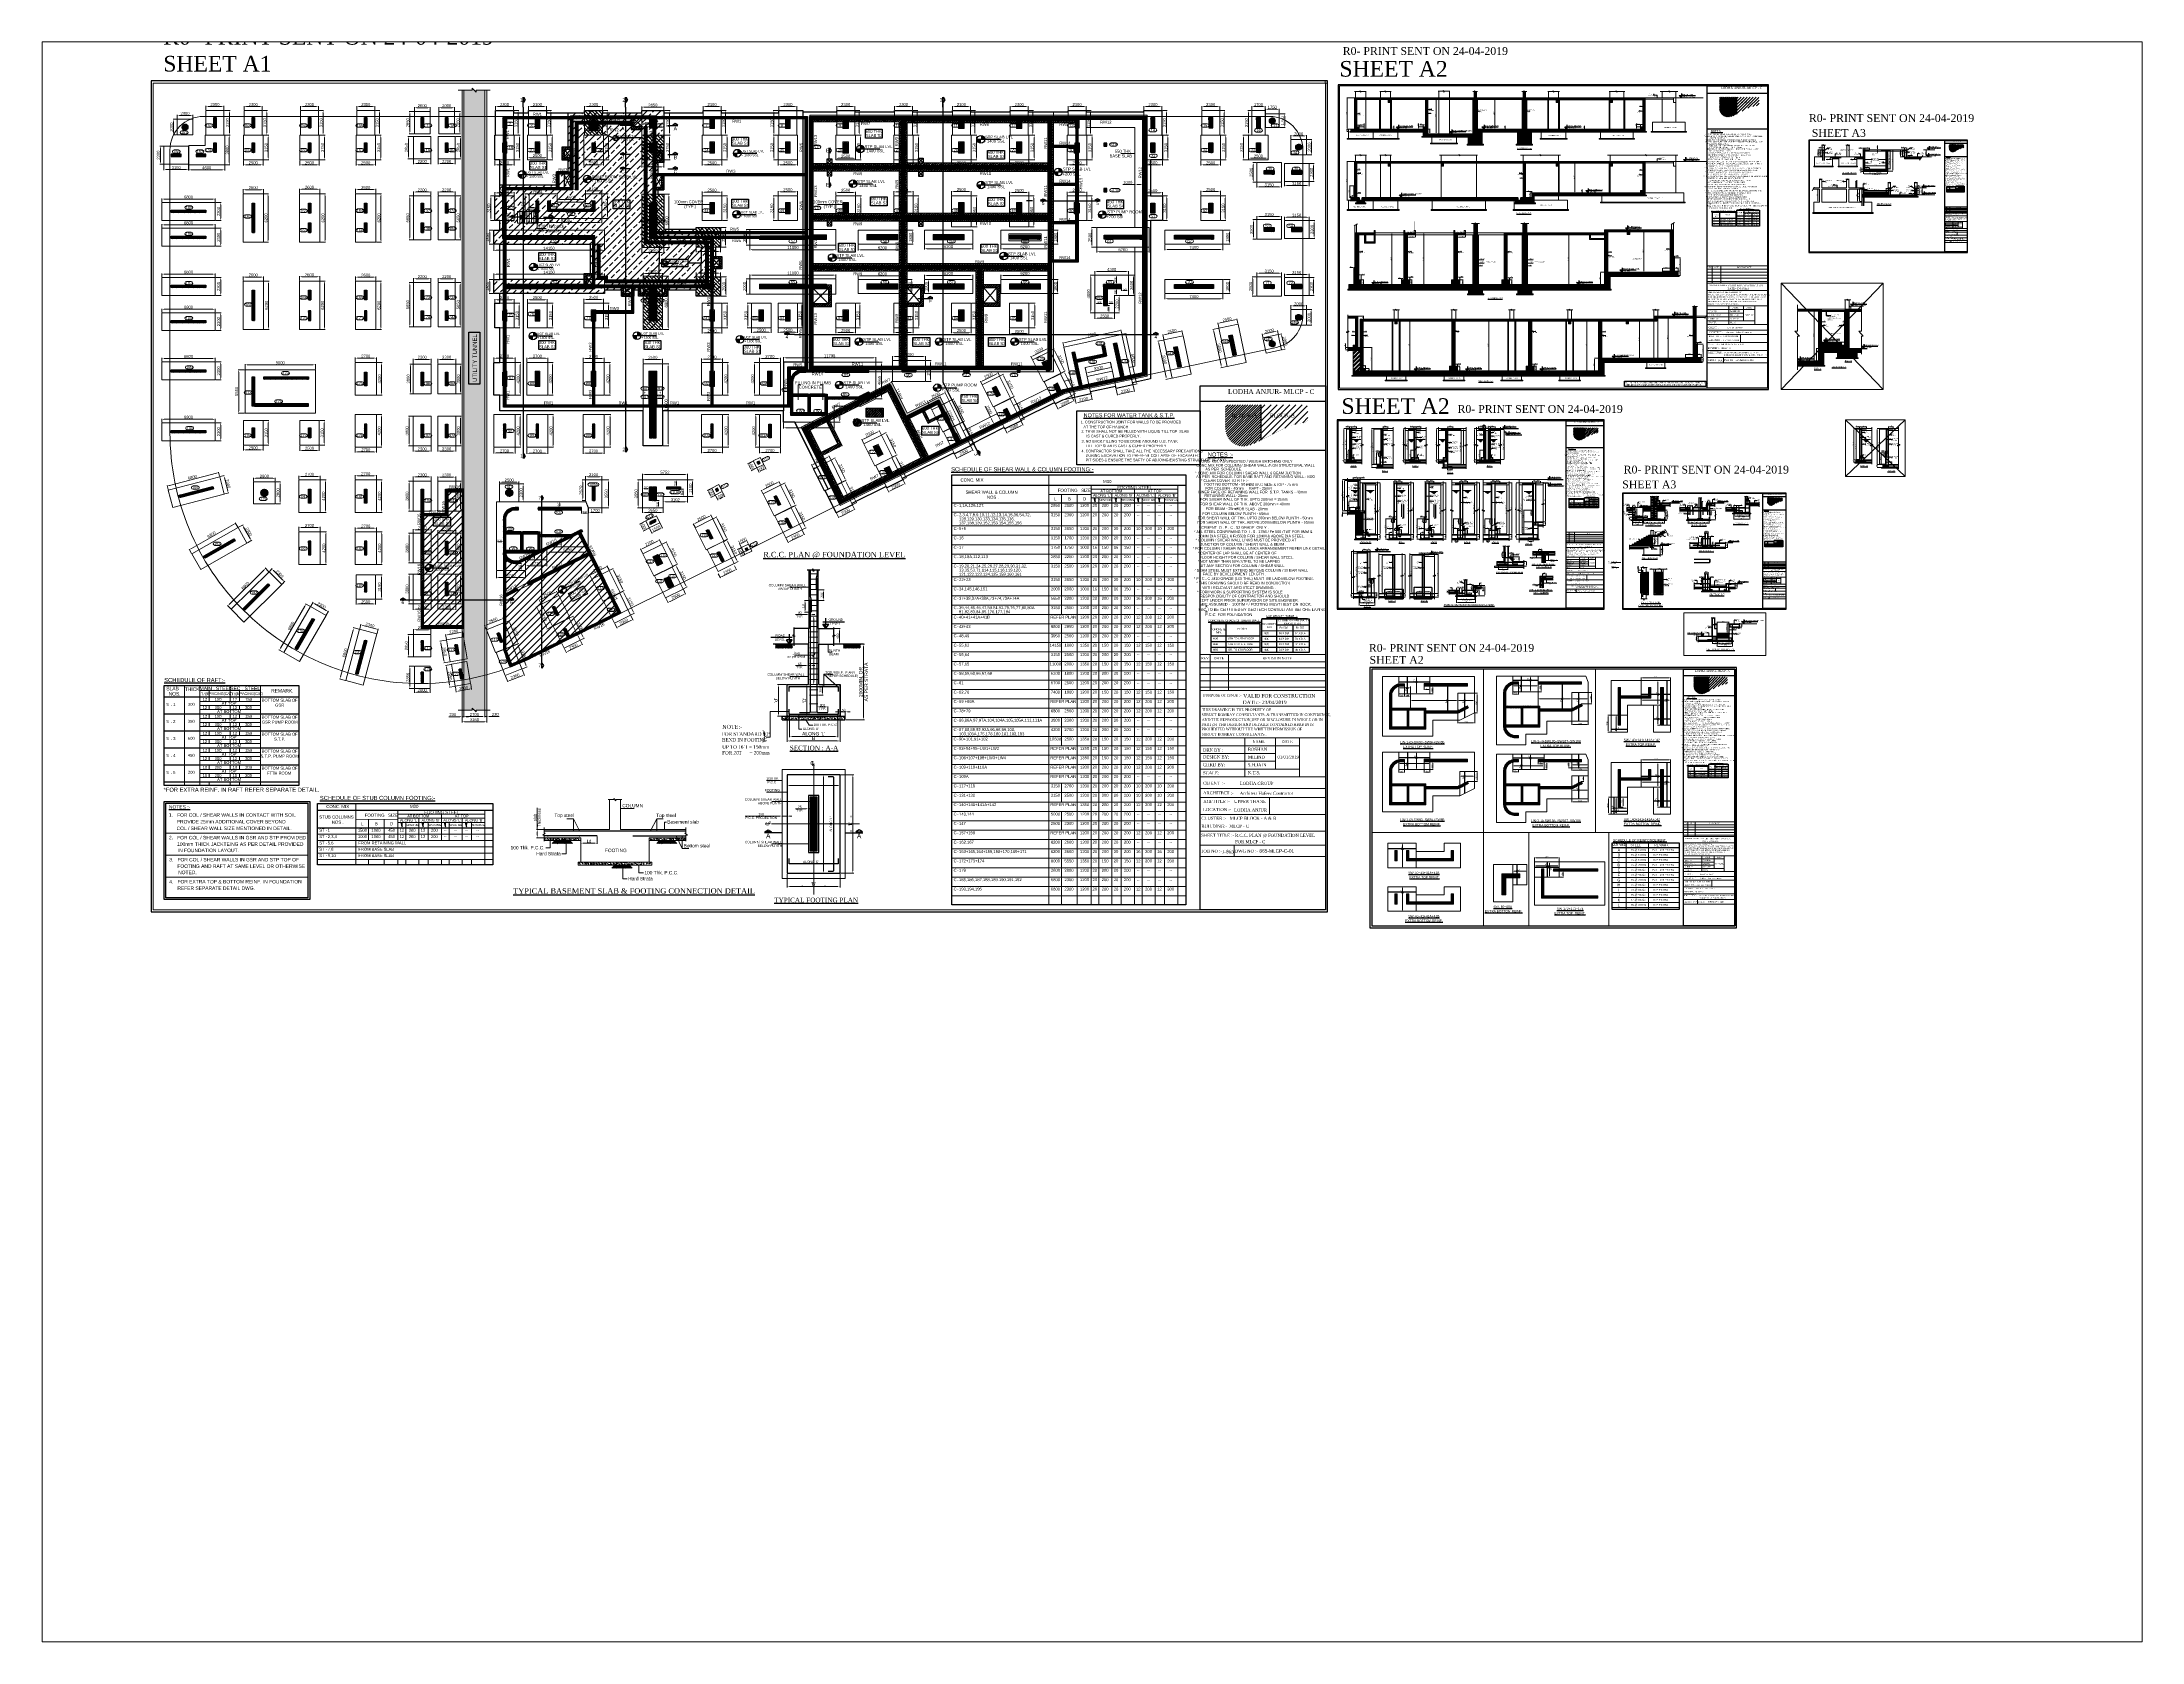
# Paper-space layout 'Layout1' of a CAD drawing. Header units: millimetres. Extents: x 1.05 to 9.45, y 0.8 to 7.2.
# The model-space entities are those that its viewports show. They can reach past a viewport. Long polylines and large blocks are cut down to what shows.
import ezdxf
from ezdxf.enums import TextEntityAlignment as Align

# ---------------------------------------------------------------- set-up
doc = ezdxf.new("R2010")
doc.units = ezdxf.units.MM
doc.header["$LTSCALE"] = 100
doc.header["$MEASUREMENT"] = 0
doc.linetypes.add('CENTER', pattern=[2, 1.25, -0.25, 0.25, -0.25])
doc.linetypes.add('HIDDEN', pattern=[0.375, 0.25, -0.125])
for name, color, linetype in [('03_ALL SECTIONS.$0$WD-DIM', 251, 'Continuous'), ('03_ALL SECTIONS.$0$WD-HATCH', 8, 'Continuous'), ('03_ALL SECTIONS.$0$WD-SLAB', 6, 'Continuous'), ('AHC-ELE-2', 1, 'Continuous'), ('AHC-HATCH', 251, 'Continuous'), ('Col. sch.', 4, 'Continuous'), ('SBC COMMENTS', 6, 'Continuous'), ('SBC-TREINF TXT', 7, 'Continuous'), ('sec', 2, 'Continuous'), ('SHEET', 7, 'Continuous'), ('slab sch. text', 4, 'Continuous'), ('TXT', 4, 'Continuous'), ('WD-TEXT 2', 3, 'Continuous')]:
    doc.layers.add(name, color=color, linetype=linetype)
for name, color, linetype, lineweight in [('400 SUNK', 251, 'Continuous', 9), ('COL HATCH', 67, 'Continuous', 25), ('colno', 11, 'Continuous', 15), ('COLUMN', 84, 'Continuous', 30), ('COLUMN COVER', 2, 'Continuous', 20), ('CONCRETE', 7, 'Continuous', 20), ('D-sheet', 42, 'Continuous', 13), ('DIM', 8, 'Continuous', 13), ('DONUT', 2, 'Continuous', 20), ('FOOTING', 12, 'HIDDEN', 20), ('HATCH', 251, 'Continuous', 9), ('LINE- 1', 7, 'Continuous', 25), ('LINE- 2', 35, 'Continuous', 13), ('LINKS', 3, 'Continuous', 18), ('MAIN TEXT', 6, 'Continuous', 30), ('P- LEVEL', 10, 'Continuous', 25), ('P.C.C HATCH', 8, 'Continuous', 20), ('PEDESTAL HATCH', 59, 'Continuous', 13), ('RAFT', 42, 'HIDDEN', 30), ('REINF', 4, 'Continuous', 30), ('RET WALL', 31, 'Continuous', 30), ('RET WALL HATCH', 57, 'Continuous', 13), ('S- LEVEL', 1, 'Continuous', 25), ('SBC-BREINF', 4, 'Continuous', 30), ('SBC-BREINF MARK', 2, 'Continuous', 13), ('SBC-BREINFCIR', 3, 'Continuous', 50), ('SHADE', 252, 'Continuous', 13), ('STAIRCASE', 39, 'Continuous', 9), ('STUB', 2, 'Continuous', 30), ('SUNK', 251, 'Continuous', 9), ('TEXT', 255, 'Continuous', 25), ('void', 45, 'Continuous', 18), ('WATER LVL', 5, 'HIDDEN', 13)]:
    doc.layers.add(name, color=color, linetype=linetype, lineweight=lineweight)
doc.styles.add('03_ALL SECTIONS.$0$STD-100', font='', dxfattribs={"height": 200})
doc.styles.add('03_ALL SECTIONS.$0$STD-125', font='', dxfattribs={"height": 250})
doc.styles.add('ARIAL', font='arial.ttf')
doc.styles.add('STD', font='', dxfattribs={"height": 2})
doc.styles.add('STYLE3', font='times.ttf', dxfattribs={"width": 0.8, "height": 12})
doc.styles.add('TIMES NEW ROMAN', font='times.ttf', dxfattribs={"width": 0.8, "height": 12})
doc.styles.get('03_ALL SECTIONS.$0$STD-100').set_extended_font_data('Century Gothic')
doc.styles.get('03_ALL SECTIONS.$0$STD-125').set_extended_font_data('Century Gothic')
doc.styles.get('STD').set_extended_font_data('Century Gothic')
doc.dimstyles.new('03_ALL SECTIONS.$0$STD-100', dxfattribs={"dimtxt": 200, "dimasz": 100, "dimexe": 100, "dimexo": 0, "dimgap": 20, "dimtad": 0, "dimdec": 0, "dimzin": 0, "dimdsep": 46, "dimtxsty": '03_ALL SECTIONS.$0$STD-100', "dimblk": '03_ALL SECTIONS.$0$_ARCHTICK', "dimcen": 5, "dimdle": 100, "dimclrd": 256, "dimclrt": 4, "dimadec": 0, "dimazin": 0, "dimtfac": 1, "dimtdec": 0, "dimtofl": 0, "dimtmove": 1, "dimatfit": 3, "dimfxl": 0, "dimtolj": 1, "dimtzin": 0, "dimarcsym": 0})
doc.dimstyles.new('100', dxfattribs={"dimscale": 100, "dimtxt": 2, "dimasz": 2, "dimexe": 0.5, "dimexo": 0.5, "dimgap": 0.5, "dimtad": 1, "dimdec": 0, "dimzin": 3, "dimdsep": 46, "dimtxsty": 'ARIAL', "dimcen": 0, "dimdle": 1, "dimclrd": 256, "dimclre": 256, "dimclrt": 4, "dimadec": 0, "dimazin": 0, "dimtfac": 1, "dimtdec": 0, "dimtmove": 0, "dimatfit": 3, "dimfxl": 0, "dimtolj": 1, "dimtzin": 0, "dimlwd": -1, "dimlwe": -1, "dimarcsym": 0})
doc.dimstyles.new('100 EX', dxfattribs={"dimscale": 80, "dimtxt": 2, "dimasz": 2, "dimexe": 0.5, "dimexo": 0.5, "dimgap": 0.5, "dimtad": 1, "dimdec": 0, "dimzin": 3, "dimdsep": 46, "dimtxsty": 'ARIAL', "dimcen": 0, "dimdle": 1, "dimclrd": 256, "dimclre": 256, "dimclrt": 4, "dimadec": 0, "dimazin": 0, "dimtfac": 1, "dimtdec": 0, "dimtmove": 0, "dimatfit": 3, "dimfxl": 0, "dimtolj": 1, "dimtzin": 0, "dimlwd": -1, "dimlwe": -1, "dimarcsym": 0})
doc.dimstyles.new('150', dxfattribs={"dimscale": 150, "dimtxt": 2.5, "dimasz": 2, "dimexe": 0.5, "dimexo": 0.5, "dimgap": 0.5, "dimtad": 1, "dimdec": 0, "dimzin": 3, "dimdsep": 46, "dimtxsty": 'ARIAL', "dimcen": 0, "dimdle": 1, "dimclrd": 256, "dimclre": 256, "dimclrt": 4, "dimadec": 0, "dimazin": 0, "dimtfac": 1, "dimtdec": 0, "dimtmove": 0, "dimatfit": 3, "dimfxl": 0, "dimtolj": 1, "dimtzin": 0, "dimlwd": -1, "dimlwe": -1, "dimarcsym": 0})
doc.dimstyles.new('50', dxfattribs={"dimscale": 50, "dimtxt": 2.5, "dimasz": 2, "dimexe": 0.5, "dimexo": 0.5, "dimgap": 0.5, "dimtad": 1, "dimdec": 0, "dimzin": 3, "dimdsep": 46, "dimtxsty": 'ARIAL', "dimcen": 0, "dimdle": 1, "dimclrd": 256, "dimclre": 256, "dimclrt": 7, "dimadec": 0, "dimazin": 0, "dimtfac": 1, "dimtdec": 0, "dimtmove": 0, "dimatfit": 3, "dimfxl": 0, "dimtolj": 1, "dimtzin": 0, "dimlwd": -1, "dimlwe": -1, "dimarcsym": 0})
pattern_1 = [(45, (-237381.086, 134796.796), (-8.83883476, 8.83883476), [])]
pattern_2 = [(45, (-226856.086, 134796.796), (-8.83883476, 8.83883476), [])]
pattern_3 = [(45, (-226856.086, 135296.796), (-8.83883476, 8.83883476), [])]
pattern_4 = [(45, (-325, 0), (-8.83883476, 8.83883476), [])]
pattern_5 = [(45, (-325, -1.328), (-8.83883476, 8.83883476), [])]
pattern_6 = [(45, (-263906.086, 134796.796), (-8.83883476, 8.83883476), [])]
pattern_7 = [(45, (-244606.086, 134796.796), (-8.83883476, 8.83883476), [])]
pattern_8 = [(45, (-244606.086, 134796.796), (-8.83883476, 8.83883476), [])]
pattern_9 = [(45, (-251806.086, 134796.796), (-8.83883476, 8.83883476), [])]
pattern_10 = [(45, (-259006.086, 134796.796), (-8.83883476, 8.83883476), [])]
pattern_11 = [(45, (351, 0), (-8.83883476, 8.83883476), [])]
pattern_12 = [(45, (-180912.04, -304188.09), (-88.388348, 88.388348), []), (135, (-180912.04, -304188.09), (-88.388348, -88.388348), [])]
pattern_13 = [(45, (-180912.04, -497388.57), (-176.7767, 176.7767), []), (45, (-180735.27, -497388.57), (-176.7767, 176.7767), [125, -62.5])]
pattern_14 = [(45, (-287126.23, -565165.7), (-176.776695, 176.776695), []), (45, (-286949.45, -565165.7), (-176.776695, 176.776695), [125, -62.5])]
pattern_15 = [(45, (-287126.23, -565165.71), (-88.388348, 88.388348), []), (135, (-287126.23, -565165.71), (-88.388348, -88.388348), [])]
pattern_16 = [(45, (-180912.04, -698343.76), (-88.388348, 88.388348), []), (135, (-180912.04, -698343.76), (-88.388348, -88.388348), [])]
pattern_17 = [(45, (-194124.87, -729346.96), (-176.776695, 176.776695), []), (45, (-193948.1, -729346.96), (-176.776695, 176.776695), [125, -62.5])]
pattern_18 = [(180, (402690.134, -26452.87), (-1e-14, -75), [])]
pattern_19 = [(90, (402690.134, -26452.87), (-75, 2e-14), [])]
pattern_20 = [(180, (348521.6, -26452.87), (-1e-14, -75), [])]
pattern_21 = [(90, (348521.6, -26452.87), (-75, 2e-14), [])]
pattern_22 = [(45, (52048.63, 152289.1), (-176.7767, 176.7767), []), (45, (52225.4, 152289.1), (-176.7767, 176.7767), [125, -62.5])]
pattern_23 = [(45, (285009.31, 661434.82), (-88.388348, 88.388348), []), (135, (285009.31, 661434.82), (-88.388348, -88.388348), [])]
pattern_24 = [(45, (52048.63, 152289.1), (-88.38835, 88.38835), []), (135, (52048.63, 152289.1), (-88.38835, -88.38835), [])]
pattern_25 = [(45, (52048.63, 152289.1), (-176.7767, 176.7767), []), (45, (52225.4, 152289.1), (-176.7767, 176.7767), [125, -62.5])]
pattern_26 = [(45, (285009.31, 520902.9), (-176.7767, 176.7767), []), (45, (285186.1, 520902.9), (-176.7767, 176.7767), [125, -62.5])]
pattern_27 = [(45, (-180912.04, -497388.57), (-88.388348, 88.388348), []), (135, (-180912.04, -497388.57), (-88.388348, -88.388348), [])]
pattern_28 = [(45, (52825.942, -183310.497), (-8.83883476, 8.83883476), [])]
pattern_29 = [(45, (52825.942, -183310.497), (-8.83883476, 8.83883476), [])]
pattern_30 = [(45, (465921.357, 1018291.445), (-8.83883476, 8.83883476), [])]
pattern_31 = [(45, (-57577.731, -393874.087), (-8.83883476, 8.83883476), [])]
pattern_32 = [(45, (-57577.731, -393874.087), (-8.83883476, 8.83883476), [])]
pattern_33 = [(50, (-439564.03, -1528634.07), (502.08213, -43.926494), [52.5, -577.5]), (355, (-439564.03, -1528634.07), (-97.12593, 526.5345), [42, -462]), (100.4514, (-439522.2, -1528637.73), (404.95657, 482.60768), [44.61813, -490.79948]), (46.1842, (-439564.03, -1528494.07), (747.06873, -115.86331), [78.75, -866.25]), (96.6356, (-439501.8, -1528503.7), (654.2639, 681.8825), [66.9272, -736.1991]), (351.1842, (-439564, -1528494.1), (654.26336, 681.88302), [63, -693]), (21, (-439494.03, -1528529.07), (417.83494, -281.83322), [52.5, -577.5]), (326, (-439494.03, -1528529.07), (170.32073, 507.60503), [42, -462]), (71.4514, (-439459.2, -1528552.55), (588.15584, 225.77135), [44.61813, -490.79948]), (37.5, (-439564.03, -1528634.07), (8.511899, 233.025698), [0, -456.4, 0, -469, 0, -463.75]), (7.5, (-439564.03, -1528634.07), (184.148676, 276.088198), [0, -267.4, 0, -445.9, 0, -176.75]), (327.5, (-439720.13, -1528634.07), (373.675705, -15.78841), [0, -175, 0, -546, 0, -724.5]), (317.5, (-439790.13, -1528634.07), (408.23032, 70.07349), [0, -227.5, 0, -362.6, 0, -514.5])]
pattern_34 = [(45, (232960.68, 509145.722), (-26.516504, 26.516504), []), (135, (232960.68, 509145.722), (-26.516504, -26.516504), [])]
pattern_35 = [(45, (465921.36, 1018291.445), (-53.033009, 53.033009), [])]
pattern_36 = [(50, (175759.28, 499995.12), (143.45204, -12.55043), [15, -165]), (355, (175759.28, 499995.12), (-27.75027, 150.43843), [12, -132]), (100.4514, (175771.23, 499994.08), (115.70188, 137.8879), [12.74804, -140.22842]), (46.1842, (175759.28, 500035.12), (213.4482, -33.1038), [22.5, -247.5]), (96.6356, (175777.07, 500032.36), (186.93254, 194.82357), [19.12206, -210.3426]), (351.1842, (175759.28, 500035.12), (186.9324, 194.8237), [18, -198]), (21, (175779.28, 500025.12), (119.38141, -80.52378), [15, -165]), (326, (175779.28, 500025.12), (48.66307, 145.03), [12, -132]), (71.4514, (175789.23, 500018.41), (168.04453, 64.5061), [12.74804, -140.22842]), (37.5, (175759.28, 499995.12), (2.43197, 66.57877), [0, -130.4, 0, -134, 0, -132.5]), (7.5, (175759.28, 499995.12), (52.61391, 78.88234), [0, -76.4, 0, -127.4, 0, -50.5]), (327.5, (175714.68, 499995.12), (106.764487, -4.510974), [0, -50, 0, -156, 0, -207]), (317.5, (175694.68, 499995.12), (116.63723, 20.021), [0, -65, 0, -103.6, 0, -147])]
pattern_37 = [(50, (-44755.4, 22417.23), (143.452037, -12.550427), [15, -165]), (355, (-44755.4, 22417.23), (-27.750267, 150.438427), [12, -132]), (100.4514, (-44743.45, 22416.18), (115.701876, 137.88791), [12.748038, -140.228422]), (46.1842, (-44755.4, 22457.23), (213.44821, -33.103803), [22.5, -247.5]), (96.6356, (-44737.62, 22454.47), (186.93254, 194.823574), [19.12206, -210.3426]), (351.1842, (-44755.4, 22457.23), (186.93239, 194.82372), [18, -198]), (21, (-44735.4, 22447.23), (119.38141, -80.523778), [15, -165]), (326, (-44735.4, 22447.23), (48.663066, 145.03001), [12, -132]), (71.4514, (-44725.46, 22440.52), (168.044526, 64.5061), [12.748038, -140.228422]), (37.5, (-44755.405, 22417.23), (2.431971, 66.578771), [0, -130.4, 0, -134, 0, -132.5]), (7.5, (-44755.405, 22417.23), (52.6139075, 78.882342), [0, -76.4, 0, -127.4, 0, -50.5]), (327.5, (-44800.005, 22417.23), (106.764487, -4.5109743), [0, -50, 0, -156, 0, -207]), (317.5, (-44820.005, 22417.23), (116.637234, 20.020996), [0, -65, 0, -103.6, 0, -147])]
pattern_38 = [(50, (234850.2, 488502.28), (143.45204, -12.55043), [15, -165]), (355, (234850.2, 488502.28), (-27.75027, 150.4384), [12, -132]), (100.4514, (234862.15, 488501.23), (115.7019, 137.8879), [12.74804, -140.2284]), (46.1842, (234850.2, 488542.28), (213.4482, -33.1038), [22.5, -247.5]), (96.6356, (234867.98, 488539.52), (186.9325, 194.8236), [19.122, -210.3426]), (351.1842, (234850.2, 488542.28), (186.9324, 194.8237), [18, -198]), (21, (234870.2, 488532.28), (119.3814, -80.52378), [15, -165]), (326, (234870.2, 488532.28), (48.66307, 145.03), [12, -132]), (71.4514, (234880.14, 488525.57), (168.0445, 64.5061), [12.74804, -140.2284]), (37.5, (234850.196, 488502.28), (2.43197, 66.57877), [0, -130.4, 0, -134, 0, -132.5]), (7.5, (234850.196, 488502.28), (52.61391, 78.88234), [0, -76.4, 0, -127.4, 0, -50.5]), (327.5, (234805.596, 488502.28), (106.76449, -4.510974), [0, -50, 0, -156, 0, -207]), (317.5, (234785.6, 488502.28), (116.63723, 20.021), [0, -65, 0, -103.6, 0, -147])]
pattern_39 = [(135, (232960.68, 509145.72), (-220.9709, -220.9709), [])]
pattern_40 = [(45, (-16411.61, 7370.51), (-53.033009, 53.033009), [])]
pattern_41 = [(45, (128092.24, -74894.924), (-53.033009, 53.033009), [])]
pattern_42 = [(50, (-39183.86, 6146.16), (143.452037, -12.550427), [15, -165]), (355, (-39183.86, 6146.16), (-27.750267, 150.438427), [12, -132]), (100.4514, (-39171.9, 6145.11), (115.701876, 137.88791), [12.748038, -140.228422]), (46.1842, (-39183.86, 6186.16), (213.44821, -33.103803), [22.5, -247.5]), (96.6356, (-39166.07, 6183.4), (186.93254, 194.823574), [19.12206, -210.3426]), (351.1842, (-39183.86, 6186.16), (186.93239, 194.82372), [18, -198]), (21, (-39163.86, 6176.16), (119.38141, -80.523778), [15, -165]), (326, (-39163.86, 6176.16), (48.663066, 145.03001), [12, -132]), (71.4514, (-39153.91, 6169.45), (168.044526, 64.5061), [12.748038, -140.228422]), (37.5, (-39183.86, 6146.16), (2.431971, 66.5787708), [0, -130.4, 0, -134, 0, -132.5]), (7.5, (-39183.86, 6146.16), (52.6139075, 78.882342), [0, -76.4, 0, -127.4, 0, -50.5]), (327.5, (-39228.46, 6146.16), (106.764487, -4.5109743), [0, -50, 0, -156, 0, -207]), (317.5, (-39248.46, 6146.16), (116.637234, 20.020996), [0, -65, 0, -103.6, 0, -147])]
pattern_43 = [(50, (-37992.83, 5286.42), (143.452037, -12.550427), [15, -165]), (355, (-37992.83, 5286.42), (-27.750267, 150.438427), [12, -132]), (100.4514, (-37980.88, 5285.38), (115.701876, 137.88791), [12.748038, -140.228422]), (46.1842, (-37992.83, 5326.42), (213.44821, -33.103803), [22.5, -247.5]), (96.6356, (-37975.04, 5323.67), (186.93254, 194.823574), [19.12206, -210.3426]), (351.1842, (-37992.83, 5326.42), (186.93239, 194.82372), [18, -198]), (21, (-37972.83, 5316.42), (119.38141, -80.523778), [15, -165]), (326, (-37972.83, 5316.42), (48.663066, 145.03001), [12, -132]), (71.4514, (-37962.88, 5309.71), (168.044526, 64.5061), [12.748038, -140.228422]), (37.5, (-37992.83, 5286.425), (2.431971, 66.5787708), [0, -130.4, 0, -134, 0, -132.5]), (7.5, (-37992.83, 5286.425), (52.6139075, 78.882342), [0, -76.4, 0, -127.4, 0, -50.5]), (327.5, (-38037.43, 5286.425), (106.764487, -4.5109743), [0, -50, 0, -156, 0, -207]), (317.5, (-38057.43, 5286.42), (116.637234, 20.020996), [0, -65, 0, -103.6, 0, -147])]
pattern_44 = [(45, (-156169.076, -49864.32), (-53.033009, 53.033009), [])]
pattern_45 = [(45, (-156169.076, -40178.644), (-53.033009, 53.033009), [])]
pattern_46 = [(45, (-154165.29, -52486.89), (-53.033009, 53.033009), [])]
pattern_47 = [(45, (-154165.29, -41992.39), (-53.033009, 53.033009), [])]
pattern_48 = [(45, (-203008.83, -68015.34), (-53.0330086, 53.0330086), [])]
pattern_49 = [(45, (-197046.94, -62961.11), (-53.0330086, 53.0330086), [])]
pattern_50 = [(45, (65343.99, 468476.85), (-53.033009, 53.033009), [])]
pattern_51 = [(135, (127951.386, -32244.32), (-53.033009, -53.033009), [])]
pattern_52 = [(45, (65343.99, 478427.46), (-53.033009, 53.033009), [])]
pattern_53 = [(135, (127951.386, -22293.71), (-53.033009, -53.033009), [])]
pattern_54 = [(45, (-203008.83, -62470.29), (-53.0330086, 53.0330086), [])]
pattern_55 = [(45, (279194.89, 1274011.303), (-8.83883476, 8.83883476), [])]
pattern_56 = [(45, (86543.63, 29077.15), (-88.38835, 88.38835), []), (135, (86543.63, 29077.15), (-88.38835, -88.38835), [])]

# ---------------------------------------------------------------- blocks, each defined once
blk = doc.blocks.new('*D0')
at = {"layer": 'DIM', "transparency": 16777216}
for p, q in [((102439, 535310), (102439, 535807)), ((104139, 535732), (102739, 535732)), ((104439, 535310), (104439, 535807))]:
    blk.add_line(p, q, dxfattribs=at)
for points in [[(102739, 535782), (102739, 535682), (102439, 535732)], [(104139, 535682), (104139, 535782), (104439, 535732)]]:
    blk.add_solid(points, dxfattribs=at)
at = {"layer": 'DIM', "color": 4, "transparency": 16777216, "insert": (103439, 535999), "char_height": 375, "attachment_point": 5, "style": 'ARIAL'}
blk.add_mtext('\\A1;2000', dxfattribs=at)
blk = doc.blocks.new('*D1')
at = {"layer": 'DIM', "transparency": 16777216}
for p, q in [((102364, 535235), (101898, 535235)), ((101973, 534935), (101973, 533535)), ((102364, 533235), (101898, 533235))]:
    blk.add_line(p, q, dxfattribs=at)
for points in [[(102023, 534935), (101923, 534935), (101973, 535235)], [(101923, 533535), (102023, 533535), (101973, 533235)]]:
    blk.add_solid(points, dxfattribs=at)
at = {"layer": 'DIM', "color": 4, "transparency": 16777216, "insert": (101706, 534235), "char_height": 375, "attachment_point": 5, "rotation": 90, "style": 'ARIAL'}
blk.add_mtext('\\A1;2000', dxfattribs=at)
blk = doc.blocks.new('*D2')
at = {"layer": 'DIM', "transparency": 16777216}
for p, q in [((106112, 536449), (106112, 536945)), ((108112, 536870), (106412, 536870)), ((108412, 536449), (108412, 536945))]:
    blk.add_line(p, q, dxfattribs=at)
for points in [[(106412, 536920), (106412, 536820), (106112, 536870)], [(108112, 536820), (108112, 536920), (108412, 536870)]]:
    blk.add_solid(points, dxfattribs=at)
at = {"layer": 'DIM', "color": 4, "transparency": 16777216, "insert": (107262, 537136), "char_height": 375, "attachment_point": 5, "style": 'ARIAL'}
blk.add_mtext('\\A1;2300', dxfattribs=at)
blk = doc.blocks.new('*D3')
at = {"layer": 'DIM', "transparency": 16777216}
for p, q in [((108487, 536374), (109195, 536374)), ((109120, 536074), (109120, 533524)), ((108487, 533224), (109195, 533224))]:
    blk.add_line(p, q, dxfattribs=at)
for points in [[(109170, 536074), (109070, 536074), (109120, 536374)], [(109070, 533524), (109170, 533524), (109120, 533224)]]:
    blk.add_solid(points, dxfattribs=at)
at = {"layer": 'DIM', "color": 4, "transparency": 16777216, "insert": (108853, 534799), "char_height": 375, "attachment_point": 5, "rotation": 90, "style": 'ARIAL'}
blk.add_mtext('\\A1;3150', dxfattribs=at)
blk = doc.blocks.new('*D4')
at = {"layer": 'DIM', "transparency": 16777216}
for p, q in [((108587, 533199), (109170, 533199)), ((109095, 532899), (109095, 529699)), ((108587, 529399), (109170, 529399))]:
    blk.add_line(p, q, dxfattribs=at)
for points in [[(109145, 532899), (109045, 532899), (109095, 533199)], [(109045, 529699), (109145, 529699), (109095, 529399)]]:
    blk.add_solid(points, dxfattribs=at)
at = {"layer": 'DIM', "color": 4, "transparency": 16777216, "insert": (108828, 531299), "char_height": 375, "attachment_point": 5, "rotation": 90, "style": 'ARIAL'}
blk.add_mtext('\\A1;3800', dxfattribs=at)
blk = doc.blocks.new('*D5')
at = {"layer": 'DIM', "transparency": 16777216}
for p, q in [((103912, 529324), (103912, 528700)), ((108512, 529324), (108512, 528700)), ((108212, 528775), (104212, 528775))]:
    blk.add_line(p, q, dxfattribs=at)
for points in [[(104212, 528825), (104212, 528725), (103912, 528775)], [(108212, 528725), (108212, 528825), (108512, 528775)]]:
    blk.add_solid(points, dxfattribs=at)
at = {"layer": 'DIM', "color": 4, "transparency": 16777216, "insert": (106212, 529041), "char_height": 375, "attachment_point": 5, "style": 'ARIAL'}
blk.add_mtext('\\A1;4600', dxfattribs=at)
blk = doc.blocks.new('*D6')
at = {"layer": 'DIM', "transparency": 16777216}
for p, q in [((100662, 531799), (100206, 531799)), ((100662, 529499), (100206, 529499)), ((100281, 529799), (100281, 531499))]:
    blk.add_line(p, q, dxfattribs=at)
for points in [[(100331, 531499), (100231, 531499), (100281, 531799)], [(100231, 529799), (100331, 529799), (100281, 529499)]]:
    blk.add_solid(points, dxfattribs=at)
at = {"layer": 'DIM', "color": 4, "transparency": 16777216, "insert": (100015, 530649), "char_height": 375, "attachment_point": 5, "rotation": 90, "style": 'ARIAL'}
blk.add_mtext('\\A1;2300', dxfattribs=at)
blk = doc.blocks.new('*D7')
at = {"layer": 'DIM', "transparency": 16777216}
for p, q in [((100737, 529424), (100737, 528720)), ((103887, 529424), (103887, 528720)), ((103587, 528795), (101037, 528795))]:
    blk.add_line(p, q, dxfattribs=at)
for points in [[(101037, 528845), (101037, 528745), (100737, 528795)], [(103587, 528745), (103587, 528845), (103887, 528795)]]:
    blk.add_solid(points, dxfattribs=at)
at = {"layer": 'DIM', "color": 4, "transparency": 16777216, "insert": (102312, 529062), "char_height": 375, "attachment_point": 5, "style": 'ARIAL'}
blk.add_mtext('\\A1;3150', dxfattribs=at)
blk = doc.blocks.new('*D8')
at = {"layer": 'DIM', "transparency": 16777216}
for p, q in [((111012, 536449), (111012, 536934)), ((113012, 536859), (111312, 536859)), ((113312, 536449), (113312, 536934))]:
    blk.add_line(p, q, dxfattribs=at)
for points in [[(111312, 536909), (111312, 536809), (111012, 536859)], [(113012, 536809), (113012, 536909), (113312, 536859)]]:
    blk.add_solid(points, dxfattribs=at)
at = {"layer": 'DIM', "color": 4, "transparency": 16777216, "insert": (112162, 537126), "char_height": 375, "attachment_point": 5, "style": 'ARIAL'}
blk.add_mtext('\\A1;2300', dxfattribs=at)
blk = doc.blocks.new('*D9')
at = {"layer": 'DIM', "transparency": 16777216}
for p, q in [((113387, 536374), (113972, 536374)), ((113897, 536074), (113897, 533524)), ((113387, 533224), (113972, 533224))]:
    blk.add_line(p, q, dxfattribs=at)
for points in [[(113947, 536074), (113847, 536074), (113897, 536374)], [(113847, 533524), (113947, 533524), (113897, 533224)]]:
    blk.add_solid(points, dxfattribs=at)
at = {"layer": 'DIM', "color": 4, "transparency": 16777216, "insert": (113631, 534799), "char_height": 375, "attachment_point": 5, "rotation": 90, "style": 'ARIAL'}
blk.add_mtext('\\A1;3150', dxfattribs=at)
blk = doc.blocks.new('*D10')
at = {"layer": 'DIM', "transparency": 16777216}
for p, q in [((113487, 533199), (114151, 533199)), ((114076, 532899), (114076, 530349)), ((113487, 530049), (114151, 530049))]:
    blk.add_line(p, q, dxfattribs=at)
for points in [[(114126, 532899), (114026, 532899), (114076, 533199)], [(114026, 530349), (114126, 530349), (114076, 530049)]]:
    blk.add_solid(points, dxfattribs=at)
at = {"layer": 'DIM', "color": 4, "transparency": 16777216, "insert": (113809, 531624), "char_height": 375, "attachment_point": 5, "rotation": 90, "style": 'ARIAL'}
blk.add_mtext('\\A1;3150', dxfattribs=at)
blk = doc.blocks.new('*D11')
at = {"layer": 'DIM', "transparency": 16777216}
for p, q in [((110912, 529974), (110912, 529337)), ((113112, 529412), (111212, 529412)), ((113412, 529974), (113412, 529337))]:
    blk.add_line(p, q, dxfattribs=at)
for points in [[(111212, 529462), (111212, 529362), (110912, 529412)], [(113112, 529362), (113112, 529462), (113412, 529412)]]:
    blk.add_solid(points, dxfattribs=at)
at = {"layer": 'DIM', "color": 4, "transparency": 16777216, "insert": (112162, 529679), "char_height": 375, "attachment_point": 5, "style": 'ARIAL'}
blk.add_mtext('\\A1;2500', dxfattribs=at)
blk = doc.blocks.new('*D12')
at = {"layer": 'DIM', "transparency": 16777216}
for p, q in [((118212, 536449), (118212, 536934)), ((120212, 536859), (118512, 536859)), ((120512, 536449), (120512, 536934))]:
    blk.add_line(p, q, dxfattribs=at)
for points in [[(118512, 536909), (118512, 536809), (118212, 536859)], [(120212, 536809), (120212, 536909), (120512, 536859)]]:
    blk.add_solid(points, dxfattribs=at)
at = {"layer": 'DIM', "color": 4, "transparency": 16777216, "insert": (119362, 537126), "char_height": 375, "attachment_point": 5, "style": 'ARIAL'}
blk.add_mtext('\\A1;2300', dxfattribs=at)
blk = doc.blocks.new('*D13')
at = {"layer": 'DIM', "transparency": 16777216}
for p, q in [((120587, 536374), (121172, 536374)), ((121097, 536074), (121097, 533524)), ((120587, 533224), (121172, 533224))]:
    blk.add_line(p, q, dxfattribs=at)
for points in [[(121147, 536074), (121047, 536074), (121097, 536374)], [(121047, 533524), (121147, 533524), (121097, 533224)]]:
    blk.add_solid(points, dxfattribs=at)
at = {"layer": 'DIM', "color": 4, "transparency": 16777216, "insert": (120831, 534799), "char_height": 375, "attachment_point": 5, "rotation": 90, "style": 'ARIAL'}
blk.add_mtext('\\A1;3150', dxfattribs=at)
blk = doc.blocks.new('*D14')
at = {"layer": 'DIM', "transparency": 16777216}
for p, q in [((120687, 533199), (121351, 533199)), ((121276, 532899), (121276, 530349)), ((120687, 530049), (121351, 530049))]:
    blk.add_line(p, q, dxfattribs=at)
for points in [[(121326, 532899), (121226, 532899), (121276, 533199)], [(121226, 530349), (121326, 530349), (121276, 530049)]]:
    blk.add_solid(points, dxfattribs=at)
at = {"layer": 'DIM', "color": 4, "transparency": 16777216, "insert": (121009, 531624), "char_height": 375, "attachment_point": 5, "rotation": 90, "style": 'ARIAL'}
blk.add_mtext('\\A1;3150', dxfattribs=at)
blk = doc.blocks.new('*D15')
at = {"layer": 'DIM', "transparency": 16777216}
for p, q in [((118112, 529974), (118112, 529337)), ((120312, 529412), (118412, 529412)), ((120612, 529974), (120612, 529337))]:
    blk.add_line(p, q, dxfattribs=at)
for points in [[(118412, 529462), (118412, 529362), (118112, 529412)], [(120312, 529362), (120312, 529462), (120612, 529412)]]:
    blk.add_solid(points, dxfattribs=at)
at = {"layer": 'DIM', "color": 4, "transparency": 16777216, "insert": (119362, 529679), "char_height": 375, "attachment_point": 5, "style": 'ARIAL'}
blk.add_mtext('\\A1;2500', dxfattribs=at)
blk = doc.blocks.new('*D16')
at = {"layer": 'DIM', "transparency": 16777216}
for p, q in [((125412, 536449), (125412, 536934)), ((127412, 536859), (125712, 536859)), ((127712, 536449), (127712, 536934))]:
    blk.add_line(p, q, dxfattribs=at)
for points in [[(125712, 536909), (125712, 536809), (125412, 536859)], [(127412, 536809), (127412, 536909), (127712, 536859)]]:
    blk.add_solid(points, dxfattribs=at)
at = {"layer": 'DIM', "color": 4, "transparency": 16777216, "insert": (126562, 537126), "char_height": 375, "attachment_point": 5, "style": 'ARIAL'}
blk.add_mtext('\\A1;2300', dxfattribs=at)
blk = doc.blocks.new('*D17')
at = {"layer": 'DIM', "transparency": 16777216}
for p, q in [((127787, 536374), (128372, 536374)), ((128297, 536074), (128297, 533524)), ((127787, 533224), (128372, 533224))]:
    blk.add_line(p, q, dxfattribs=at)
for points in [[(128347, 536074), (128247, 536074), (128297, 536374)], [(128247, 533524), (128347, 533524), (128297, 533224)]]:
    blk.add_solid(points, dxfattribs=at)
at = {"layer": 'DIM', "color": 4, "transparency": 16777216, "insert": (128031, 534799), "char_height": 375, "attachment_point": 5, "rotation": 90, "style": 'ARIAL'}
blk.add_mtext('\\A1;3150', dxfattribs=at)
blk = doc.blocks.new('*D18')
at = {"layer": 'DIM', "transparency": 16777216}
for p, q in [((127887, 533199), (128551, 533199)), ((128476, 532899), (128476, 530349)), ((127887, 530049), (128551, 530049))]:
    blk.add_line(p, q, dxfattribs=at)
for points in [[(128526, 532899), (128426, 532899), (128476, 533199)], [(128426, 530349), (128526, 530349), (128476, 530049)]]:
    blk.add_solid(points, dxfattribs=at)
at = {"layer": 'DIM', "color": 4, "transparency": 16777216, "insert": (128209, 531624), "char_height": 375, "attachment_point": 5, "rotation": 90, "style": 'ARIAL'}
blk.add_mtext('\\A1;3150', dxfattribs=at)
blk = doc.blocks.new('*D19')
at = {"layer": 'DIM', "transparency": 16777216}
for p, q in [((125312, 529974), (125312, 529337)), ((127512, 529412), (125612, 529412)), ((127812, 529974), (127812, 529337))]:
    blk.add_line(p, q, dxfattribs=at)
for points in [[(125612, 529462), (125612, 529362), (125312, 529412)], [(127512, 529362), (127512, 529462), (127812, 529412)]]:
    blk.add_solid(points, dxfattribs=at)
at = {"layer": 'DIM', "color": 4, "transparency": 16777216, "insert": (126562, 529679), "char_height": 375, "attachment_point": 5, "style": 'ARIAL'}
blk.add_mtext('\\A1;2500', dxfattribs=at)
blk = doc.blocks.new('*D20')
at = {"layer": 'DIM', "transparency": 16777216}
for p, q in [((111012, 536449), (111012, 536934)), ((113012, 536859), (111312, 536859)), ((113312, 536449), (113312, 536934))]:
    blk.add_line(p, q, dxfattribs=at)
for points in [[(111312, 536909), (111312, 536809), (111012, 536859)], [(113012, 536809), (113012, 536909), (113312, 536859)]]:
    blk.add_solid(points, dxfattribs=at)
at = {"layer": 'DIM', "color": 4, "transparency": 16777216, "insert": (112162, 537126), "char_height": 375, "attachment_point": 5, "style": 'ARIAL'}
blk.add_mtext('\\A1;2300', dxfattribs=at)
blk = doc.blocks.new('*D21')
at = {"layer": 'DIM', "transparency": 16777216}
for p, q in [((143162, 536449), (143162, 536934)), ((145162, 536859), (143462, 536859)), ((145462, 536449), (145462, 536934))]:
    blk.add_line(p, q, dxfattribs=at)
for points in [[(143462, 536909), (143462, 536809), (143162, 536859)], [(145162, 536809), (145162, 536909), (145462, 536859)]]:
    blk.add_solid(points, dxfattribs=at)
at = {"layer": 'DIM', "color": 4, "transparency": 16777216, "insert": (144312, 537126), "char_height": 375, "attachment_point": 5, "style": 'ARIAL'}
blk.add_mtext('\\A1;2300', dxfattribs=at)
blk = doc.blocks.new('*D22')
at = {"layer": 'DIM', "transparency": 16777216}
for p, q in [((145537, 536374), (146122, 536374)), ((146047, 536074), (146047, 533524)), ((145537, 533224), (146122, 533224))]:
    blk.add_line(p, q, dxfattribs=at)
for points in [[(146097, 536074), (145997, 536074), (146047, 536374)], [(145997, 533524), (146097, 533524), (146047, 533224)]]:
    blk.add_solid(points, dxfattribs=at)
at = {"layer": 'DIM', "color": 4, "transparency": 16777216, "insert": (145781, 534799), "char_height": 375, "attachment_point": 5, "rotation": 90, "style": 'ARIAL'}
blk.add_mtext('\\A1;3150', dxfattribs=at)
blk = doc.blocks.new('*D23')
at = {"layer": 'DIM', "transparency": 16777216}
for p, q in [((145637, 533199), (146301, 533199)), ((146226, 532899), (146226, 530349)), ((145637, 530049), (146301, 530049))]:
    blk.add_line(p, q, dxfattribs=at)
for points in [[(146276, 532899), (146176, 532899), (146226, 533199)], [(146176, 530349), (146276, 530349), (146226, 530049)]]:
    blk.add_solid(points, dxfattribs=at)
at = {"layer": 'DIM', "color": 4, "transparency": 16777216, "insert": (145959, 531624), "char_height": 375, "attachment_point": 5, "rotation": 90, "style": 'ARIAL'}
blk.add_mtext('\\A1;3150', dxfattribs=at)
blk = doc.blocks.new('*D24')
at = {"layer": 'DIM', "transparency": 16777216}
for p, q in [((143062, 529974), (143062, 529337)), ((145262, 529412), (143362, 529412)), ((145562, 529974), (145562, 529337))]:
    blk.add_line(p, q, dxfattribs=at)
for points in [[(143362, 529462), (143362, 529362), (143062, 529412)], [(145262, 529362), (145262, 529462), (145562, 529412)]]:
    blk.add_solid(points, dxfattribs=at)
at = {"layer": 'DIM', "color": 4, "transparency": 16777216, "insert": (144312, 529679), "char_height": 375, "attachment_point": 5, "style": 'ARIAL'}
blk.add_mtext('\\A1;2500', dxfattribs=at)
blk = doc.blocks.new('*D25')
at = {"layer": 'DIM', "transparency": 16777216}
for p, q in [((147362, 536449), (147362, 536934)), ((149362, 536859), (147662, 536859)), ((149662, 536449), (149662, 536934))]:
    blk.add_line(p, q, dxfattribs=at)
for points in [[(147662, 536909), (147662, 536809), (147362, 536859)], [(149362, 536809), (149362, 536909), (149662, 536859)]]:
    blk.add_solid(points, dxfattribs=at)
at = {"layer": 'DIM', "color": 4, "transparency": 16777216, "insert": (148512, 537126), "char_height": 375, "attachment_point": 5, "style": 'ARIAL'}
blk.add_mtext('\\A1;2300', dxfattribs=at)
blk = doc.blocks.new('*D26')
at = {"layer": 'DIM', "transparency": 16777216}
for p, q in [((149737, 536374), (150322, 536374)), ((150247, 536074), (150247, 533524)), ((149737, 533224), (150322, 533224))]:
    blk.add_line(p, q, dxfattribs=at)
for points in [[(150297, 536074), (150197, 536074), (150247, 536374)], [(150197, 533524), (150297, 533524), (150247, 533224)]]:
    blk.add_solid(points, dxfattribs=at)
at = {"layer": 'DIM', "color": 4, "transparency": 16777216, "insert": (149981, 534799), "char_height": 375, "attachment_point": 5, "rotation": 90, "style": 'ARIAL'}
blk.add_mtext('\\A1;3150', dxfattribs=at)
blk = doc.blocks.new('*D27')
at = {"layer": 'DIM', "transparency": 16777216}
for p, q in [((149837, 533199), (150501, 533199)), ((150426, 532899), (150426, 530349)), ((149837, 530049), (150501, 530049))]:
    blk.add_line(p, q, dxfattribs=at)
for points in [[(150476, 532899), (150376, 532899), (150426, 533199)], [(150376, 530349), (150476, 530349), (150426, 530049)]]:
    blk.add_solid(points, dxfattribs=at)
at = {"layer": 'DIM', "color": 4, "transparency": 16777216, "insert": (150159, 531624), "char_height": 375, "attachment_point": 5, "rotation": 90, "style": 'ARIAL'}
blk.add_mtext('\\A1;3150', dxfattribs=at)
blk = doc.blocks.new('*D28')
at = {"layer": 'DIM', "transparency": 16777216}
for p, q in [((147262, 530888), (147262, 530252)), ((149462, 530327), (147562, 530327)), ((149762, 530888), (149762, 530252))]:
    blk.add_line(p, q, dxfattribs=at)
for points in [[(147562, 530377), (147562, 530277), (147262, 530327)], [(149462, 530277), (149462, 530377), (149762, 530327)]]:
    blk.add_solid(points, dxfattribs=at)
at = {"layer": 'DIM', "color": 4, "transparency": 16777216, "insert": (148512, 530593), "char_height": 375, "attachment_point": 5, "style": 'ARIAL'}
blk.add_mtext('\\A1;2500', dxfattribs=at)
blk = doc.blocks.new('*D29')
at = {"layer": 'DIM', "transparency": 16777216}
for p, q in [((154562, 536449), (154562, 536934)), ((156562, 536859), (154862, 536859)), ((156862, 536449), (156862, 536934))]:
    blk.add_line(p, q, dxfattribs=at)
for points in [[(154862, 536909), (154862, 536809), (154562, 536859)], [(156562, 536809), (156562, 536909), (156862, 536859)]]:
    blk.add_solid(points, dxfattribs=at)
at = {"layer": 'DIM', "color": 4, "transparency": 16777216, "insert": (155712, 537126), "char_height": 375, "attachment_point": 5, "style": 'ARIAL'}
blk.add_mtext('\\A1;2300', dxfattribs=at)
blk = doc.blocks.new('*D30')
at = {"layer": 'DIM', "transparency": 16777216}
for p, q in [((156937, 536374), (157522, 536374)), ((157447, 536074), (157447, 533524)), ((156937, 533224), (157522, 533224))]:
    blk.add_line(p, q, dxfattribs=at)
for points in [[(157497, 536074), (157397, 536074), (157447, 536374)], [(157397, 533524), (157497, 533524), (157447, 533224)]]:
    blk.add_solid(points, dxfattribs=at)
at = {"layer": 'DIM', "color": 4, "transparency": 16777216, "insert": (157181, 534799), "char_height": 375, "attachment_point": 5, "rotation": 90, "style": 'ARIAL'}
blk.add_mtext('\\A1;3150', dxfattribs=at)
blk = doc.blocks.new('*D31')
at = {"layer": 'DIM', "transparency": 16777216}
for p, q in [((157037, 533199), (157701, 533199)), ((157626, 532899), (157626, 530349)), ((157037, 530049), (157701, 530049))]:
    blk.add_line(p, q, dxfattribs=at)
for points in [[(157676, 532899), (157576, 532899), (157626, 533199)], [(157576, 530349), (157676, 530349), (157626, 530049)]]:
    blk.add_solid(points, dxfattribs=at)
at = {"layer": 'DIM', "color": 4, "transparency": 16777216, "insert": (157359, 531624), "char_height": 375, "attachment_point": 5, "rotation": 90, "style": 'ARIAL'}
blk.add_mtext('\\A1;3150', dxfattribs=at)
blk = doc.blocks.new('*D32')
at = {"layer": 'DIM', "transparency": 16777216}
for p, q in [((154462, 529974), (154462, 529337)), ((156662, 529412), (154762, 529412)), ((156962, 529974), (156962, 529337))]:
    blk.add_line(p, q, dxfattribs=at)
for points in [[(154762, 529462), (154762, 529362), (154462, 529412)], [(156662, 529362), (156662, 529462), (156962, 529412)]]:
    blk.add_solid(points, dxfattribs=at)
at = {"layer": 'DIM', "color": 4, "transparency": 16777216, "insert": (155712, 529679), "char_height": 375, "attachment_point": 5, "style": 'ARIAL'}
blk.add_mtext('\\A1;2500', dxfattribs=at)
blk = doc.blocks.new('*D33')
at = {"layer": 'DIM', "transparency": 16777216}
for p, q in [((169712, 536449), (169712, 536934)), ((171712, 536859), (170012, 536859)), ((172012, 536449), (172012, 536934))]:
    blk.add_line(p, q, dxfattribs=at)
for points in [[(170012, 536909), (170012, 536809), (169712, 536859)], [(171712, 536809), (171712, 536909), (172012, 536859)]]:
    blk.add_solid(points, dxfattribs=at)
at = {"layer": 'DIM', "color": 4, "transparency": 16777216, "insert": (170862, 537126), "char_height": 375, "attachment_point": 5, "style": 'ARIAL'}
blk.add_mtext('\\A1;2300', dxfattribs=at)
blk = doc.blocks.new('*D34')
at = {"layer": 'DIM', "transparency": 16777216}
for p, q in [((172087, 536374), (172672, 536374)), ((172597, 536074), (172597, 533524)), ((172087, 533224), (172672, 533224))]:
    blk.add_line(p, q, dxfattribs=at)
for points in [[(172647, 536074), (172547, 536074), (172597, 536374)], [(172547, 533524), (172647, 533524), (172597, 533224)]]:
    blk.add_solid(points, dxfattribs=at)
at = {"layer": 'DIM', "color": 4, "transparency": 16777216, "insert": (172331, 534799), "char_height": 375, "attachment_point": 5, "rotation": 90, "style": 'ARIAL'}
blk.add_mtext('\\A1;3150', dxfattribs=at)
blk = doc.blocks.new('*D35')
at = {"layer": 'DIM', "transparency": 16777216}
for p, q in [((172187, 533199), (172851, 533199)), ((172776, 532899), (172776, 530349)), ((172187, 530049), (172851, 530049))]:
    blk.add_line(p, q, dxfattribs=at)
for points in [[(172826, 532899), (172726, 532899), (172776, 533199)], [(172726, 530349), (172826, 530349), (172776, 530049)]]:
    blk.add_solid(points, dxfattribs=at)
at = {"layer": 'DIM', "color": 4, "transparency": 16777216, "insert": (172509, 531624), "char_height": 375, "attachment_point": 5, "rotation": 90, "style": 'ARIAL'}
blk.add_mtext('\\A1;3150', dxfattribs=at)
blk = doc.blocks.new('*D36')
at = {"layer": 'DIM', "transparency": 16777216}
for p, q in [((169612, 529974), (169612, 529337)), ((171812, 529412), (169912, 529412)), ((172112, 529974), (172112, 529337))]:
    blk.add_line(p, q, dxfattribs=at)
for points in [[(169912, 529462), (169912, 529362), (169612, 529412)], [(171812, 529362), (171812, 529462), (172112, 529412)]]:
    blk.add_solid(points, dxfattribs=at)
at = {"layer": 'DIM', "color": 4, "transparency": 16777216, "insert": (170862, 529679), "char_height": 375, "attachment_point": 5, "style": 'ARIAL'}
blk.add_mtext('\\A1;2500', dxfattribs=at)
blk = doc.blocks.new('*D37')
at = {"layer": 'DIM', "transparency": 16777216}
for p, q in [((179412, 536449), (179412, 536934)), ((181412, 536859), (179712, 536859)), ((181712, 536449), (181712, 536934))]:
    blk.add_line(p, q, dxfattribs=at)
for points in [[(179712, 536909), (179712, 536809), (179412, 536859)], [(181412, 536809), (181412, 536909), (181712, 536859)]]:
    blk.add_solid(points, dxfattribs=at)
at = {"layer": 'DIM', "color": 4, "transparency": 16777216, "insert": (180562, 537126), "char_height": 375, "attachment_point": 5, "style": 'ARIAL'}
blk.add_mtext('\\A1;2300', dxfattribs=at)
blk = doc.blocks.new('*D38')
at = {"layer": 'DIM', "transparency": 16777216}
for p, q in [((179312, 529974), (179312, 529337)), ((181512, 529412), (179612, 529412)), ((181812, 529974), (181812, 529337))]:
    blk.add_line(p, q, dxfattribs=at)
for points in [[(179612, 529462), (179612, 529362), (179312, 529412)], [(181512, 529362), (181512, 529462), (181812, 529412)]]:
    blk.add_solid(points, dxfattribs=at)
at = {"layer": 'DIM', "color": 4, "transparency": 16777216, "insert": (180562, 529679), "char_height": 375, "attachment_point": 5, "style": 'ARIAL'}
blk.add_mtext('\\A1;2500', dxfattribs=at)
blk = doc.blocks.new('*D39')
at = {"layer": 'DIM', "transparency": 16777216}
for p, q in [((186812, 536449), (186812, 536934)), ((188812, 536859), (187112, 536859)), ((189112, 536449), (189112, 536934))]:
    blk.add_line(p, q, dxfattribs=at)
for points in [[(187112, 536909), (187112, 536809), (186812, 536859)], [(188812, 536809), (188812, 536909), (189112, 536859)]]:
    blk.add_solid(points, dxfattribs=at)
at = {"layer": 'DIM', "color": 4, "transparency": 16777216, "insert": (187962, 537126), "char_height": 375, "attachment_point": 5, "style": 'ARIAL'}
blk.add_mtext('\\A1;2300', dxfattribs=at)
blk = doc.blocks.new('*D40')
at = {"layer": 'DIM', "transparency": 16777216}
for p, q in [((189187, 536374), (189772, 536374)), ((189697, 536074), (189697, 533524)), ((189187, 533224), (189772, 533224))]:
    blk.add_line(p, q, dxfattribs=at)
for points in [[(189747, 536074), (189647, 536074), (189697, 536374)], [(189647, 533524), (189747, 533524), (189697, 533224)]]:
    blk.add_solid(points, dxfattribs=at)
at = {"layer": 'DIM', "color": 4, "transparency": 16777216, "insert": (189431, 534799), "char_height": 375, "attachment_point": 5, "rotation": 90, "style": 'ARIAL'}
blk.add_mtext('\\A1;3150', dxfattribs=at)
blk = doc.blocks.new('*D41')
at = {"layer": 'DIM', "transparency": 16777216}
for p, q in [((189287, 533199), (189951, 533199)), ((189876, 532899), (189876, 530349)), ((189287, 530049), (189951, 530049))]:
    blk.add_line(p, q, dxfattribs=at)
for points in [[(189926, 532899), (189826, 532899), (189876, 533199)], [(189826, 530349), (189926, 530349), (189876, 530049)]]:
    blk.add_solid(points, dxfattribs=at)
at = {"layer": 'DIM', "color": 4, "transparency": 16777216, "insert": (189609, 531624), "char_height": 375, "attachment_point": 5, "rotation": 90, "style": 'ARIAL'}
blk.add_mtext('\\A1;3150', dxfattribs=at)
blk = doc.blocks.new('*D42')
at = {"layer": 'DIM', "transparency": 16777216}
for p, q in [((186712, 530124), (186712, 530323)), ((188912, 530248), (187012, 530248)), ((189212, 530124), (189212, 530323))]:
    blk.add_line(p, q, dxfattribs=at)
for points in [[(187012, 530298), (187012, 530198), (186712, 530248)], [(188912, 530198), (188912, 530298), (189212, 530248)]]:
    blk.add_solid(points, dxfattribs=at)
at = {"layer": 'DIM', "color": 4, "transparency": 16777216, "insert": (187962, 530515), "char_height": 375, "attachment_point": 5, "style": 'ARIAL'}
blk.add_mtext('\\A1;2500', dxfattribs=at)
blk = doc.blocks.new('*D43')
at = {"layer": 'DIM', "transparency": 16777216}
for p, q in [((194212, 536449), (194212, 536934)), ((196212, 536859), (194512, 536859)), ((196512, 536449), (196512, 536934))]:
    blk.add_line(p, q, dxfattribs=at)
for points in [[(194512, 536909), (194512, 536809), (194212, 536859)], [(196212, 536809), (196212, 536909), (196512, 536859)]]:
    blk.add_solid(points, dxfattribs=at)
at = {"layer": 'DIM', "color": 4, "transparency": 16777216, "insert": (195362, 537126), "char_height": 375, "attachment_point": 5, "style": 'ARIAL'}
blk.add_mtext('\\A1;2300', dxfattribs=at)
blk = doc.blocks.new('*D44')
at = {"layer": 'DIM', "transparency": 16777216}
for p, q in [((196587, 536374), (197172, 536374)), ((197097, 536074), (197097, 533524)), ((196587, 533224), (197172, 533224))]:
    blk.add_line(p, q, dxfattribs=at)
for points in [[(197147, 536074), (197047, 536074), (197097, 536374)], [(197047, 533524), (197147, 533524), (197097, 533224)]]:
    blk.add_solid(points, dxfattribs=at)
at = {"layer": 'DIM', "color": 4, "transparency": 16777216, "insert": (196831, 534799), "char_height": 375, "attachment_point": 5, "rotation": 90, "style": 'ARIAL'}
blk.add_mtext('\\A1;3150', dxfattribs=at)
blk = doc.blocks.new('*D45')
at = {"layer": 'DIM', "transparency": 16777216}
for p, q in [((196687, 533199), (197351, 533199)), ((197276, 532899), (197276, 530349)), ((196687, 530049), (197351, 530049))]:
    blk.add_line(p, q, dxfattribs=at)
for points in [[(197326, 532899), (197226, 532899), (197276, 533199)], [(197226, 530349), (197326, 530349), (197276, 530049)]]:
    blk.add_solid(points, dxfattribs=at)
at = {"layer": 'DIM', "color": 4, "transparency": 16777216, "insert": (197009, 531624), "char_height": 375, "attachment_point": 5, "rotation": 90, "style": 'ARIAL'}
blk.add_mtext('\\A1;3150', dxfattribs=at)
blk = doc.blocks.new('*D46')
at = {"layer": 'DIM', "transparency": 16777216}
for p, q in [((194112, 529974), (194112, 529337)), ((196312, 529412), (194412, 529412)), ((196612, 529974), (196612, 529337))]:
    blk.add_line(p, q, dxfattribs=at)
for points in [[(194412, 529462), (194412, 529362), (194112, 529412)], [(196312, 529362), (196312, 529462), (196612, 529412)]]:
    blk.add_solid(points, dxfattribs=at)
at = {"layer": 'DIM', "color": 4, "transparency": 16777216, "insert": (195362, 529679), "char_height": 375, "attachment_point": 5, "style": 'ARIAL'}
blk.add_mtext('\\A1;2500', dxfattribs=at)
blk = doc.blocks.new('*D47')
at = {"layer": 'DIM', "transparency": 16777216}
for p, q in [((201612, 536449), (201612, 536934)), ((203612, 536859), (201912, 536859)), ((203912, 536449), (203912, 536934))]:
    blk.add_line(p, q, dxfattribs=at)
for points in [[(201912, 536909), (201912, 536809), (201612, 536859)], [(203612, 536809), (203612, 536909), (203912, 536859)]]:
    blk.add_solid(points, dxfattribs=at)
at = {"layer": 'DIM', "color": 4, "transparency": 16777216, "insert": (202762, 537126), "char_height": 375, "attachment_point": 5, "style": 'ARIAL'}
blk.add_mtext('\\A1;2300', dxfattribs=at)
blk = doc.blocks.new('*D48')
at = {"layer": 'DIM', "transparency": 16777216}
for p, q in [((203987, 536374), (204572, 536374)), ((204497, 536074), (204497, 533524)), ((203987, 533224), (204572, 533224))]:
    blk.add_line(p, q, dxfattribs=at)
for points in [[(204547, 536074), (204447, 536074), (204497, 536374)], [(204447, 533524), (204547, 533524), (204497, 533224)]]:
    blk.add_solid(points, dxfattribs=at)
at = {"layer": 'DIM', "color": 4, "transparency": 16777216, "insert": (204231, 534799), "char_height": 375, "attachment_point": 5, "rotation": 90, "style": 'ARIAL'}
blk.add_mtext('\\A1;3150', dxfattribs=at)
blk = doc.blocks.new('*D49')
at = {"layer": 'DIM', "transparency": 16777216}
for p, q in [((204087, 533199), (204751, 533199)), ((204676, 532899), (204676, 530349)), ((204087, 530049), (204751, 530049))]:
    blk.add_line(p, q, dxfattribs=at)
for points in [[(204726, 532899), (204626, 532899), (204676, 533199)], [(204626, 530349), (204726, 530349), (204676, 530049)]]:
    blk.add_solid(points, dxfattribs=at)
at = {"layer": 'DIM', "color": 4, "transparency": 16777216, "insert": (204409, 531624), "char_height": 375, "attachment_point": 5, "rotation": 90, "style": 'ARIAL'}
blk.add_mtext('\\A1;3150', dxfattribs=at)
blk = doc.blocks.new('*D50')
at = {"layer": 'DIM', "transparency": 16777216}
for p, q in [((201512, 529974), (201512, 529337)), ((203712, 529412), (201812, 529412)), ((204012, 529974), (204012, 529337))]:
    blk.add_line(p, q, dxfattribs=at)
for points in [[(201812, 529462), (201812, 529362), (201512, 529412)], [(203712, 529362), (203712, 529462), (204012, 529412)]]:
    blk.add_solid(points, dxfattribs=at)
at = {"layer": 'DIM', "color": 4, "transparency": 16777216, "insert": (202762, 529679), "char_height": 375, "attachment_point": 5, "style": 'ARIAL'}
blk.add_mtext('\\A1;2500', dxfattribs=at)
blk = doc.blocks.new('*D51')
at = {"layer": 'DIM', "transparency": 16777216}
for p, q in [((209012, 536449), (209012, 536934)), ((211012, 536859), (209312, 536859)), ((211312, 536449), (211312, 536934))]:
    blk.add_line(p, q, dxfattribs=at)
for points in [[(209312, 536909), (209312, 536809), (209012, 536859)], [(211012, 536809), (211012, 536909), (211312, 536859)]]:
    blk.add_solid(points, dxfattribs=at)
at = {"layer": 'DIM', "color": 4, "transparency": 16777216, "insert": (210162, 537126), "char_height": 375, "attachment_point": 5, "style": 'ARIAL'}
blk.add_mtext('\\A1;2300', dxfattribs=at)
blk = doc.blocks.new('*D52')
at = {"layer": 'DIM', "transparency": 16777216}
for p, q in [((211387, 536374), (211972, 536374)), ((211897, 536074), (211897, 533524)), ((211387, 533224), (211972, 533224))]:
    blk.add_line(p, q, dxfattribs=at)
for points in [[(211947, 536074), (211847, 536074), (211897, 536374)], [(211847, 533524), (211947, 533524), (211897, 533224)]]:
    blk.add_solid(points, dxfattribs=at)
at = {"layer": 'DIM', "color": 4, "transparency": 16777216, "insert": (211631, 534799), "char_height": 375, "attachment_point": 5, "rotation": 90, "style": 'ARIAL'}
blk.add_mtext('\\A1;3150', dxfattribs=at)
blk = doc.blocks.new('*D53')
at = {"layer": 'DIM', "transparency": 16777216}
for p, q in [((211487, 533199), (212151, 533199)), ((212076, 532899), (212076, 530349)), ((211487, 530049), (212151, 530049))]:
    blk.add_line(p, q, dxfattribs=at)
for points in [[(212126, 532899), (212026, 532899), (212076, 533199)], [(212026, 530349), (212126, 530349), (212076, 530049)]]:
    blk.add_solid(points, dxfattribs=at)
at = {"layer": 'DIM', "color": 4, "transparency": 16777216, "insert": (211809, 531624), "char_height": 375, "attachment_point": 5, "rotation": 90, "style": 'ARIAL'}
blk.add_mtext('\\A1;3150', dxfattribs=at)
blk = doc.blocks.new('*D54')
at = {"layer": 'DIM', "transparency": 16777216}
for p, q in [((208912, 529974), (208912, 529337)), ((211112, 529412), (209212, 529412)), ((211412, 529974), (211412, 529337))]:
    blk.add_line(p, q, dxfattribs=at)
for points in [[(209212, 529462), (209212, 529362), (208912, 529412)], [(211112, 529362), (211112, 529462), (211412, 529412)]]:
    blk.add_solid(points, dxfattribs=at)
at = {"layer": 'DIM', "color": 4, "transparency": 16777216, "insert": (210162, 529679), "char_height": 375, "attachment_point": 5, "style": 'ARIAL'}
blk.add_mtext('\\A1;2500', dxfattribs=at)
blk = doc.blocks.new('*D55')
at = {"layer": 'DIM', "transparency": 16777216}
for p, q in [((216412, 536449), (216412, 536934)), ((218412, 536859), (216712, 536859)), ((218712, 536449), (218712, 536934))]:
    blk.add_line(p, q, dxfattribs=at)
for points in [[(216712, 536909), (216712, 536809), (216412, 536859)], [(218412, 536809), (218412, 536909), (218712, 536859)]]:
    blk.add_solid(points, dxfattribs=at)
at = {"layer": 'DIM', "color": 4, "transparency": 16777216, "insert": (217562, 537126), "char_height": 375, "attachment_point": 5, "style": 'ARIAL'}
blk.add_mtext('\\A1;2300', dxfattribs=at)
blk = doc.blocks.new('*D56')
at = {"layer": 'DIM', "transparency": 16777216}
for p, q in [((218787, 536374), (219372, 536374)), ((219297, 536074), (219297, 533524)), ((218787, 533224), (219372, 533224))]:
    blk.add_line(p, q, dxfattribs=at)
for points in [[(219347, 536074), (219247, 536074), (219297, 536374)], [(219247, 533524), (219347, 533524), (219297, 533224)]]:
    blk.add_solid(points, dxfattribs=at)
at = {"layer": 'DIM', "color": 4, "transparency": 16777216, "insert": (219031, 534799), "char_height": 375, "attachment_point": 5, "rotation": 90, "style": 'ARIAL'}
blk.add_mtext('\\A1;3150', dxfattribs=at)
blk = doc.blocks.new('*D57')
at = {"layer": 'DIM', "transparency": 16777216}
for p, q in [((218887, 533199), (219551, 533199)), ((219476, 532899), (219476, 530349)), ((218887, 530049), (219551, 530049))]:
    blk.add_line(p, q, dxfattribs=at)
for points in [[(219526, 532899), (219426, 532899), (219476, 533199)], [(219426, 530349), (219526, 530349), (219476, 530049)]]:
    blk.add_solid(points, dxfattribs=at)
at = {"layer": 'DIM', "color": 4, "transparency": 16777216, "insert": (219209, 531624), "char_height": 375, "attachment_point": 5, "rotation": 90, "style": 'ARIAL'}
blk.add_mtext('\\A1;3150', dxfattribs=at)
blk = doc.blocks.new('*D58')
at = {"layer": 'DIM', "transparency": 16777216}
for p, q in [((216312, 529974), (216312, 529337)), ((218512, 529412), (216612, 529412)), ((218812, 529974), (218812, 529337))]:
    blk.add_line(p, q, dxfattribs=at)
for points in [[(216612, 529462), (216612, 529362), (216312, 529412)], [(218512, 529362), (218512, 529462), (218812, 529412)]]:
    blk.add_solid(points, dxfattribs=at)
at = {"layer": 'DIM', "color": 4, "transparency": 16777216, "insert": (217562, 529679), "char_height": 375, "attachment_point": 5, "style": 'ARIAL'}
blk.add_mtext('\\A1;2500', dxfattribs=at)
blk = doc.blocks.new('*D59')
at = {"layer": 'DIM', "transparency": 16777216}
for p, q in [((226112, 536449), (226112, 536934)), ((228112, 536859), (226412, 536859)), ((228412, 536449), (228412, 536934))]:
    blk.add_line(p, q, dxfattribs=at)
for points in [[(226412, 536909), (226412, 536809), (226112, 536859)], [(228112, 536809), (228112, 536909), (228412, 536859)]]:
    blk.add_solid(points, dxfattribs=at)
at = {"layer": 'DIM', "color": 4, "transparency": 16777216, "insert": (227262, 537126), "char_height": 375, "attachment_point": 5, "style": 'ARIAL'}
blk.add_mtext('\\A1;2300', dxfattribs=at)
blk = doc.blocks.new('*D60')
at = {"layer": 'DIM', "transparency": 16777216}
for p, q in [((228487, 536374), (229072, 536374)), ((228997, 536074), (228997, 533524)), ((228487, 533224), (229072, 533224))]:
    blk.add_line(p, q, dxfattribs=at)
for points in [[(229047, 536074), (228947, 536074), (228997, 536374)], [(228947, 533524), (229047, 533524), (228997, 533224)]]:
    blk.add_solid(points, dxfattribs=at)
at = {"layer": 'DIM', "color": 4, "transparency": 16777216, "insert": (228731, 534799), "char_height": 375, "attachment_point": 5, "rotation": 90, "style": 'ARIAL'}
blk.add_mtext('\\A1;3150', dxfattribs=at)
blk = doc.blocks.new('*D61')
at = {"layer": 'DIM', "transparency": 16777216}
for p, q in [((228587, 533199), (229251, 533199)), ((229176, 532899), (229176, 530349)), ((228587, 530049), (229251, 530049))]:
    blk.add_line(p, q, dxfattribs=at)
for points in [[(229226, 532899), (229126, 532899), (229176, 533199)], [(229126, 530349), (229226, 530349), (229176, 530049)]]:
    blk.add_solid(points, dxfattribs=at)
at = {"layer": 'DIM', "color": 4, "transparency": 16777216, "insert": (228909, 531624), "char_height": 375, "attachment_point": 5, "rotation": 90, "style": 'ARIAL'}
blk.add_mtext('\\A1;3150', dxfattribs=at)
blk = doc.blocks.new('*D62')
at = {"layer": 'DIM', "transparency": 16777216}
for p, q in [((226012, 529974), (226012, 529337)), ((228212, 529412), (226312, 529412)), ((228512, 529974), (228512, 529337))]:
    blk.add_line(p, q, dxfattribs=at)
for points in [[(226312, 529462), (226312, 529362), (226012, 529412)], [(228212, 529362), (228212, 529462), (228512, 529412)]]:
    blk.add_solid(points, dxfattribs=at)
at = {"layer": 'DIM', "color": 4, "transparency": 16777216, "insert": (227262, 529679), "char_height": 375, "attachment_point": 5, "style": 'ARIAL'}
blk.add_mtext('\\A1;2500', dxfattribs=at)
blk = doc.blocks.new('*D63')
at = {"layer": 'DIM', "transparency": 16777216}
for p, q in [((233512, 536449), (233512, 536934)), ((235512, 536859), (233812, 536859)), ((235812, 536449), (235812, 536934))]:
    blk.add_line(p, q, dxfattribs=at)
for points in [[(233812, 536909), (233812, 536809), (233512, 536859)], [(235512, 536809), (235512, 536909), (235812, 536859)]]:
    blk.add_solid(points, dxfattribs=at)
at = {"layer": 'DIM', "color": 4, "transparency": 16777216, "insert": (234662, 537126), "char_height": 375, "attachment_point": 5, "style": 'ARIAL'}
blk.add_mtext('\\A1;2300', dxfattribs=at)
blk = doc.blocks.new('*D64')
at = {"layer": 'DIM', "transparency": 16777216}
for p, q in [((235887, 536374), (236472, 536374)), ((236397, 536074), (236397, 533524)), ((235887, 533224), (236472, 533224))]:
    blk.add_line(p, q, dxfattribs=at)
for points in [[(236447, 536074), (236347, 536074), (236397, 536374)], [(236347, 533524), (236447, 533524), (236397, 533224)]]:
    blk.add_solid(points, dxfattribs=at)
at = {"layer": 'DIM', "color": 4, "transparency": 16777216, "insert": (236131, 534799), "char_height": 375, "attachment_point": 5, "rotation": 90, "style": 'ARIAL'}
blk.add_mtext('\\A1;3150', dxfattribs=at)
blk = doc.blocks.new('*D65')
at = {"layer": 'DIM', "transparency": 16777216}
for p, q in [((235987, 533199), (236651, 533199)), ((236576, 532899), (236576, 530349)), ((235987, 530049), (236651, 530049))]:
    blk.add_line(p, q, dxfattribs=at)
for points in [[(236626, 532899), (236526, 532899), (236576, 533199)], [(236526, 530349), (236626, 530349), (236576, 530049)]]:
    blk.add_solid(points, dxfattribs=at)
at = {"layer": 'DIM', "color": 4, "transparency": 16777216, "insert": (236309, 531624), "char_height": 375, "attachment_point": 5, "rotation": 90, "style": 'ARIAL'}
blk.add_mtext('\\A1;3150', dxfattribs=at)
blk = doc.blocks.new('*D66')
at = {"layer": 'DIM', "transparency": 16777216}
for p, q in [((233412, 529974), (233412, 529337)), ((235612, 529412), (233712, 529412)), ((235912, 529974), (235912, 529337))]:
    blk.add_line(p, q, dxfattribs=at)
for points in [[(233712, 529462), (233712, 529362), (233412, 529412)], [(235612, 529362), (235612, 529462), (235912, 529412)]]:
    blk.add_solid(points, dxfattribs=at)
at = {"layer": 'DIM', "color": 4, "transparency": 16777216, "insert": (234662, 529679), "char_height": 375, "attachment_point": 5, "style": 'ARIAL'}
blk.add_mtext('\\A1;2500', dxfattribs=at)
blk = doc.blocks.new('*D67')
at = {"layer": 'DIM', "transparency": 16777216}
for p, q in [((239912, 536449), (239912, 536934)), ((241312, 536859), (240212, 536859)), ((241612, 536449), (241612, 536934))]:
    blk.add_line(p, q, dxfattribs=at)
for points in [[(240212, 536909), (240212, 536809), (239912, 536859)], [(241312, 536809), (241312, 536909), (241612, 536859)]]:
    blk.add_solid(points, dxfattribs=at)
at = {"layer": 'DIM', "color": 4, "transparency": 16777216, "insert": (240762, 537126), "char_height": 375, "attachment_point": 5, "style": 'ARIAL'}
blk.add_mtext('\\A1;1700', dxfattribs=at)
blk = doc.blocks.new('*D68')
at = {"layer": 'DIM', "transparency": 16777216}
for p, q in [((239837, 536374), (239420, 536374)), ((239495, 536074), (239495, 533524)), ((239837, 533224), (239420, 533224))]:
    blk.add_line(p, q, dxfattribs=at)
for points in [[(239545, 536074), (239445, 536074), (239495, 536374)], [(239445, 533524), (239545, 533524), (239495, 533224)]]:
    blk.add_solid(points, dxfattribs=at)
at = {"layer": 'DIM', "color": 4, "transparency": 16777216, "insert": (239229, 534799), "char_height": 375, "attachment_point": 5, "rotation": 90, "style": 'ARIAL'}
blk.add_mtext('\\A1;3150', dxfattribs=at)
blk = doc.blocks.new('*D69')
at = {"layer": 'DIM', "transparency": 16777216}
for p, q in [((239437, 533199), (238773, 533199)), ((238848, 532899), (238848, 530349)), ((239437, 530049), (238773, 530049))]:
    blk.add_line(p, q, dxfattribs=at)
for points in [[(238898, 532899), (238798, 532899), (238848, 533199)], [(238798, 530349), (238898, 530349), (238848, 530049)]]:
    blk.add_solid(points, dxfattribs=at)
at = {"layer": 'DIM', "color": 4, "transparency": 16777216, "insert": (238582, 531624), "char_height": 375, "attachment_point": 5, "rotation": 90, "style": 'ARIAL'}
blk.add_mtext('\\A1;3150', dxfattribs=at)
blk = doc.blocks.new('*D70')
at = {"layer": 'DIM', "transparency": 16777216}
for p, q in [((161862, 536449), (161862, 536871)), ((164412, 536796), (162162, 536796)), ((164712, 536449), (164712, 536871))]:
    blk.add_line(p, q, dxfattribs=at)
for points in [[(162162, 536846), (162162, 536746), (161862, 536796)], [(164412, 536746), (164412, 536846), (164712, 536796)]]:
    blk.add_solid(points, dxfattribs=at)
at = {"layer": 'DIM', "color": 4, "transparency": 16777216, "insert": (163287, 537062), "char_height": 375, "attachment_point": 5, "style": 'ARIAL'}
blk.add_mtext('\\A1;2850', dxfattribs=at)
blk = doc.blocks.new('*D71')
at = {"layer": 'DIM', "transparency": 16777216}
for p, q in [((164787, 536374), (165490, 536374)), ((165415, 536074), (165415, 533524)), ((164787, 533224), (165490, 533224))]:
    blk.add_line(p, q, dxfattribs=at)
for points in [[(165465, 536074), (165365, 536074), (165415, 536374)], [(165365, 533524), (165465, 533524), (165415, 533224)]]:
    blk.add_solid(points, dxfattribs=at)
at = {"layer": 'DIM', "color": 4, "transparency": 16777216, "insert": (165148, 534799), "char_height": 375, "attachment_point": 5, "rotation": 90, "style": 'ARIAL'}
blk.add_mtext('\\A1;3150', dxfattribs=at)
blk = doc.blocks.new('*D72')
at = {"layer": 'DIM', "transparency": 16777216}
for p, q in [((164787, 533199), (165490, 533199)), ((165415, 532899), (165415, 530349)), ((164712, 530049), (165490, 530049))]:
    blk.add_line(p, q, dxfattribs=at)
for points in [[(165465, 532899), (165365, 532899), (165415, 533199)], [(165365, 530349), (165465, 530349), (165415, 530049)]]:
    blk.add_solid(points, dxfattribs=at)
at = {"layer": 'DIM', "color": 4, "transparency": 16777216, "insert": (165148, 531624), "char_height": 375, "attachment_point": 5, "rotation": 90, "style": 'ARIAL'}
blk.add_mtext('\\A1;3150', dxfattribs=at)
blk = doc.blocks.new('*D73')
at = {"layer": 'DIM', "transparency": 16777216}
for p, q in [((161862, 529974), (161862, 529079)), ((164712, 529974), (164712, 529079)), ((164412, 529154), (162162, 529154))]:
    blk.add_line(p, q, dxfattribs=at)
for points in [[(162162, 529204), (162162, 529104), (161862, 529154)], [(164412, 529104), (164412, 529204), (164712, 529154)]]:
    blk.add_solid(points, dxfattribs=at)
at = {"layer": 'DIM', "color": 4, "transparency": 16777216, "insert": (163287, 529420), "char_height": 375, "attachment_point": 5, "style": 'ARIAL'}
blk.add_mtext('\\A1;2850', dxfattribs=at)
blk = doc.blocks.new('*D74')
at = {"layer": 'DIM', "transparency": 16777216}
for p, q in [((241662, 536003), (241662, 536592)), ((243112, 536517), (241962, 536517)), ((243412, 536003), (243412, 536592))]:
    blk.add_line(p, q, dxfattribs=at)
for points in [[(241962, 536567), (241962, 536467), (241662, 536517)], [(243112, 536467), (243112, 536567), (243412, 536517)]]:
    blk.add_solid(points, dxfattribs=at)
at = {"layer": 'DIM', "color": 4, "transparency": 16777216, "insert": (242537, 536784), "char_height": 375, "attachment_point": 5, "style": 'ARIAL'}
blk.add_mtext('\\A1;1750', dxfattribs=at)
blk = doc.blocks.new('*D75')
at = {"layer": 'DIM', "transparency": 16777216}
for p, q in [((243487, 535928), (244207, 535928)), ((244132, 535628), (244132, 534478)), ((243487, 534178), (244207, 534178))]:
    blk.add_line(p, q, dxfattribs=at)
for points in [[(244182, 535628), (244082, 535628), (244132, 535928)], [(244082, 534478), (244182, 534478), (244132, 534178)]]:
    blk.add_solid(points, dxfattribs=at)
at = {"layer": 'DIM', "color": 4, "transparency": 16777216, "insert": (243866, 535053), "char_height": 375, "attachment_point": 5, "rotation": 90, "style": 'ARIAL'}
blk.add_mtext('\\A1;1750', dxfattribs=at)
blk = doc.blocks.new('*D76')
at = {"layer": 'DIM', "transparency": 16777216}
for p, q in [((244917, 532749), (244917, 533191)), ((245217, 533116), (246617, 533116)), ((246917, 532749), (246917, 533191))]:
    blk.add_line(p, q, dxfattribs=at)
for points in [[(245217, 533166), (245217, 533066), (244917, 533116)], [(246617, 533066), (246617, 533166), (246917, 533116)]]:
    blk.add_solid(points, dxfattribs=at)
at = {"layer": 'DIM', "color": 4, "transparency": 16777216, "insert": (245917, 533383), "char_height": 375, "attachment_point": 5, "style": 'ARIAL'}
blk.add_mtext('\\A1;2000', dxfattribs=at)
blk = doc.blocks.new('*D77')
at = {"layer": 'DIM', "transparency": 16777216}
for p, q in [((246992, 532674), (247617, 532674)), ((247542, 532374), (247542, 530974)), ((246992, 530674), (247617, 530674))]:
    blk.add_line(p, q, dxfattribs=at)
for points in [[(247592, 532374), (247492, 532374), (247542, 532674)], [(247492, 530974), (247592, 530974), (247542, 530674)]]:
    blk.add_solid(points, dxfattribs=at)
at = {"layer": 'DIM', "color": 4, "transparency": 16777216, "insert": (247275, 531674), "char_height": 375, "attachment_point": 5, "rotation": 90, "style": 'ARIAL'}
blk.add_mtext('\\A1;2000', dxfattribs=at)
blk = doc.blocks.new('*D78')
at = {"layer": 'DIM', "transparency": 16777216}
for p, q in [((247312, 529599), (247896, 529599)), ((247821, 527599), (247821, 529299)), ((247312, 527299), (247896, 527299))]:
    blk.add_line(p, q, dxfattribs=at)
for points in [[(247871, 529299), (247771, 529299), (247821, 529599)], [(247771, 527599), (247871, 527599), (247821, 527299)]]:
    blk.add_solid(points, dxfattribs=at)
at = {"layer": 'DIM', "color": 4, "transparency": 16777216, "insert": (247554, 528449), "char_height": 375, "attachment_point": 5, "rotation": 90, "style": 'ARIAL'}
blk.add_mtext('\\A1;2300', dxfattribs=at)
blk = doc.blocks.new('*D79')
at = {"layer": 'DIM', "transparency": 16777216}
for p, q in [((244087, 527224), (244087, 526678)), ((244387, 526753), (246937, 526753)), ((247237, 527224), (247237, 526678))]:
    blk.add_line(p, q, dxfattribs=at)
for points in [[(244387, 526803), (244387, 526703), (244087, 526753)], [(246937, 526703), (246937, 526803), (247237, 526753)]]:
    blk.add_solid(points, dxfattribs=at)
at = {"layer": 'DIM', "color": 4, "transparency": 16777216, "insert": (245662, 527019), "char_height": 375, "attachment_point": 5, "style": 'ARIAL'}
blk.add_mtext('\\A1;3150', dxfattribs=at)
blk = doc.blocks.new('*D80')
at = {"layer": 'DIM', "transparency": 16777216}
for p, q in [((240561, 527124), (240561, 526511)), ((243711, 527124), (243711, 526511)), ((240861, 526586), (243411, 526586))]:
    blk.add_line(p, q, dxfattribs=at)
for points in [[(240861, 526636), (240861, 526536), (240561, 526586)], [(243411, 526536), (243411, 526636), (243711, 526586)]]:
    blk.add_solid(points, dxfattribs=at)
at = {"layer": 'DIM', "color": 4, "transparency": 16777216, "insert": (242136, 526852), "char_height": 375, "attachment_point": 5, "style": 'ARIAL'}
blk.add_mtext('\\A1;3150', dxfattribs=at)
blk = doc.blocks.new('*D81')
at = {"layer": 'DIM', "transparency": 16777216}
for p, q in [((240486, 529699), (240037, 529699)), ((240112, 527499), (240112, 529399)), ((240486, 527199), (240037, 527199))]:
    blk.add_line(p, q, dxfattribs=at)
for points in [[(240162, 529399), (240062, 529399), (240112, 529699)], [(240062, 527499), (240162, 527499), (240112, 527199)]]:
    blk.add_solid(points, dxfattribs=at)
at = {"layer": 'DIM', "color": 4, "transparency": 16777216, "insert": (239845, 528449), "char_height": 375, "attachment_point": 5, "rotation": 90, "style": 'ARIAL'}
blk.add_mtext('\\A1;2500', dxfattribs=at)
blk = doc.blocks.new('*D82')
at = {"layer": 'DIM', "transparency": 16777216}
for p, q in [((239512, 530124), (239512, 530345)), ((241712, 530270), (239812, 530270)), ((242012, 530124), (242012, 530345))]:
    blk.add_line(p, q, dxfattribs=at)
for points in [[(239812, 530320), (239812, 530220), (239512, 530270)], [(241712, 530220), (241712, 530320), (242012, 530270)]]:
    blk.add_solid(points, dxfattribs=at)
at = {"layer": 'DIM', "color": 4, "transparency": 16777216, "insert": (240762, 530536), "char_height": 375, "attachment_point": 5, "style": 'ARIAL'}
blk.add_mtext('\\A1;2500', dxfattribs=at)
blk = doc.blocks.new('*D83')
at = {"layer": 'DIM', "transparency": 16777216}
for p, q in [((110862, 525799), (110862, 526300)), ((113162, 526225), (111162, 526225)), ((113462, 525799), (113462, 526300))]:
    blk.add_line(p, q, dxfattribs=at)
for points in [[(111162, 526275), (111162, 526175), (110862, 526225)], [(113162, 526175), (113162, 526275), (113462, 526225)]]:
    blk.add_solid(points, dxfattribs=at)
at = {"layer": 'DIM', "color": 4, "transparency": 16777216, "insert": (112162, 526492), "char_height": 375, "attachment_point": 5, "style": 'ARIAL'}
blk.add_mtext('\\A1;2600', dxfattribs=at)
blk = doc.blocks.new('*D84')
at = {"layer": 'DIM', "transparency": 16777216}
for p, q in [((113537, 525724), (114127, 525724)), ((114052, 525424), (114052, 519824)), ((113537, 519524), (114127, 519524))]:
    blk.add_line(p, q, dxfattribs=at)
for points in [[(114102, 525424), (114002, 525424), (114052, 525724)], [(114002, 519824), (114102, 519824), (114052, 519524)]]:
    blk.add_solid(points, dxfattribs=at)
at = {"layer": 'DIM', "color": 4, "transparency": 16777216, "insert": (113785, 522624), "char_height": 375, "attachment_point": 5, "rotation": 90, "style": 'ARIAL'}
blk.add_mtext('\\A1;6200', dxfattribs=at)
blk = doc.blocks.new('*D85')
at = {"layer": 'DIM', "transparency": 16777216}
for p, q in [((118062, 525799), (118062, 526354)), ((120362, 526279), (118362, 526279)), ((120662, 525799), (120662, 526354))]:
    blk.add_line(p, q, dxfattribs=at)
for points in [[(118362, 526329), (118362, 526229), (118062, 526279)], [(120362, 526229), (120362, 526329), (120662, 526279)]]:
    blk.add_solid(points, dxfattribs=at)
at = {"layer": 'DIM', "color": 4, "transparency": 16777216, "insert": (119362, 526545), "char_height": 375, "attachment_point": 5, "style": 'ARIAL'}
blk.add_mtext('\\A1;2600', dxfattribs=at)
blk = doc.blocks.new('*D86')
at = {"layer": 'DIM', "transparency": 16777216}
for p, q in [((120737, 525724), (121420, 525724)), ((121345, 525424), (121345, 519824)), ((120737, 519524), (121420, 519524))]:
    blk.add_line(p, q, dxfattribs=at)
for points in [[(121395, 525424), (121295, 525424), (121345, 525724)], [(121295, 519824), (121395, 519824), (121345, 519524)]]:
    blk.add_solid(points, dxfattribs=at)
at = {"layer": 'DIM', "color": 4, "transparency": 16777216, "insert": (121079, 522624), "char_height": 375, "attachment_point": 5, "rotation": 90, "style": 'ARIAL'}
blk.add_mtext('\\A1;6200', dxfattribs=at)
blk = doc.blocks.new('*D87')
at = {"layer": 'DIM', "transparency": 16777216}
for p, q in [((125262, 525799), (125262, 526324)), ((127562, 526249), (125562, 526249)), ((127862, 525799), (127862, 526324))]:
    blk.add_line(p, q, dxfattribs=at)
for points in [[(125562, 526299), (125562, 526199), (125262, 526249)], [(127562, 526199), (127562, 526299), (127862, 526249)]]:
    blk.add_solid(points, dxfattribs=at)
at = {"layer": 'DIM', "color": 4, "transparency": 16777216, "insert": (126562, 526515), "char_height": 375, "attachment_point": 5, "style": 'ARIAL'}
blk.add_mtext('\\A1;2600', dxfattribs=at)
blk = doc.blocks.new('*D88')
at = {"layer": 'DIM', "transparency": 16777216}
for p, q in [((127937, 525724), (128578, 525724)), ((128503, 525424), (128503, 519824)), ((127937, 519524), (128578, 519524))]:
    blk.add_line(p, q, dxfattribs=at)
for points in [[(128553, 525424), (128453, 525424), (128503, 525724)], [(128453, 519824), (128553, 519824), (128503, 519524)]]:
    blk.add_solid(points, dxfattribs=at)
at = {"layer": 'DIM', "color": 4, "transparency": 16777216, "insert": (128237, 522624), "char_height": 375, "attachment_point": 5, "rotation": 90, "style": 'ARIAL'}
blk.add_mtext('\\A1;6200', dxfattribs=at)
blk = doc.blocks.new('*D89')
at = {"layer": 'DIM', "transparency": 16777216}
for p, q in [((143062, 525524), (143062, 525898)), ((145262, 525823), (143362, 525823)), ((145562, 525524), (145562, 525898))]:
    blk.add_line(p, q, dxfattribs=at)
for points in [[(143362, 525873), (143362, 525773), (143062, 525823)], [(145262, 525773), (145262, 525873), (145562, 525823)]]:
    blk.add_solid(points, dxfattribs=at)
at = {"layer": 'DIM', "color": 4, "transparency": 16777216, "insert": (144312, 526089), "char_height": 375, "attachment_point": 5, "style": 'ARIAL'}
blk.add_mtext('\\A1;2500', dxfattribs=at)
blk = doc.blocks.new('*D90')
at = {"layer": 'DIM', "transparency": 16777216}
for p, q in [((142987, 525449), (142499, 525449)), ((142574, 525149), (142574, 522599)), ((142987, 522299), (142499, 522299))]:
    blk.add_line(p, q, dxfattribs=at)
for points in [[(142624, 525149), (142524, 525149), (142574, 525449)], [(142524, 522599), (142624, 522599), (142574, 522299)]]:
    blk.add_solid(points, dxfattribs=at)
at = {"layer": 'DIM', "color": 4, "transparency": 16777216, "insert": (142307, 523874), "char_height": 375, "attachment_point": 5, "rotation": 90, "style": 'ARIAL'}
blk.add_mtext('\\A1;3150', dxfattribs=at)
blk = doc.blocks.new('*D91')
at = {"layer": 'DIM', "transparency": 16777216}
for p, q in [((147387, 525699), (146868, 525699)), ((146943, 525399), (146943, 522849)), ((147387, 522549), (146868, 522549))]:
    blk.add_line(p, q, dxfattribs=at)
for points in [[(146993, 525399), (146893, 525399), (146943, 525699)], [(146893, 522849), (146993, 522849), (146943, 522549)]]:
    blk.add_solid(points, dxfattribs=at)
at = {"layer": 'DIM', "color": 4, "transparency": 16777216, "insert": (146676, 524124), "char_height": 375, "attachment_point": 5, "rotation": 90, "style": 'ARIAL'}
blk.add_mtext('\\A1;3150', dxfattribs=at)
blk = doc.blocks.new('*D92')
at = {"layer": 'DIM', "transparency": 16777216}
for p, q in [((147462, 522474), (147462, 521952)), ((156462, 522027), (147762, 522027)), ((156762, 522474), (156762, 521952))]:
    blk.add_line(p, q, dxfattribs=at)
for points in [[(147762, 522077), (147762, 521977), (147462, 522027)], [(156462, 521977), (156462, 522077), (156762, 522027)]]:
    blk.add_solid(points, dxfattribs=at)
at = {"layer": 'DIM', "color": 4, "transparency": 16777216, "insert": (152112, 522293), "char_height": 375, "attachment_point": 5, "style": 'ARIAL'}
blk.add_mtext('\\A1;9300', dxfattribs=at)
blk = doc.blocks.new('*D93')
at = {"layer": 'DIM', "transparency": 16777216}
for p, q in [((151062, 524724), (151062, 525069)), ((154362, 524994), (151362, 524994)), ((154662, 524724), (154662, 525069))]:
    blk.add_line(p, q, dxfattribs=at)
for points in [[(151362, 525044), (151362, 524944), (151062, 524994)], [(154362, 524944), (154362, 525044), (154662, 524994)]]:
    blk.add_solid(points, dxfattribs=at)
at = {"layer": 'DIM', "color": 4, "transparency": 16777216, "insert": (152862, 525260), "char_height": 375, "attachment_point": 5, "style": 'ARIAL'}
blk.add_mtext('\\A1;3600', dxfattribs=at)
blk = doc.blocks.new('*D94')
at = {"layer": 'DIM', "transparency": 16777216}
for p, q in [((154662, 525774), (154662, 526171)), ((156462, 526096), (154962, 526096)), ((156762, 525774), (156762, 526171))]:
    blk.add_line(p, q, dxfattribs=at)
for points in [[(154962, 526146), (154962, 526046), (154662, 526096)], [(156462, 526046), (156462, 526146), (156762, 526096)]]:
    blk.add_solid(points, dxfattribs=at)
at = {"layer": 'DIM', "color": 4, "transparency": 16777216, "insert": (155712, 526362), "char_height": 375, "attachment_point": 5, "style": 'ARIAL'}
blk.add_mtext('\\A1;2100', dxfattribs=at)
blk = doc.blocks.new('*D95')
at = {"layer": 'DIM', "transparency": 16777216}
for p, q in [((156837, 525699), (157569, 525699)), ((157494, 525399), (157494, 522849)), ((156837, 522549), (157569, 522549))]:
    blk.add_line(p, q, dxfattribs=at)
for points in [[(157544, 525399), (157444, 525399), (157494, 525699)], [(157444, 522849), (157544, 522849), (157494, 522549)]]:
    blk.add_solid(points, dxfattribs=at)
at = {"layer": 'DIM', "color": 4, "transparency": 16777216, "insert": (157227, 524124), "char_height": 375, "attachment_point": 5, "rotation": 90, "style": 'ARIAL'}
blk.add_mtext('\\A1;3150', dxfattribs=at)
blk = doc.blocks.new('*D96')
at = {"layer": 'DIM', "transparency": 16777216}
for p, q in [((164612, 525649), (165412, 525649)), ((165337, 525349), (165337, 519149)), ((164787, 518849), (165412, 518849))]:
    blk.add_line(p, q, dxfattribs=at)
for points in [[(165387, 525349), (165287, 525349), (165337, 525649)], [(165287, 519149), (165387, 519149), (165337, 518849)]]:
    blk.add_solid(points, dxfattribs=at)
at = {"layer": 'DIM', "color": 4, "transparency": 16777216, "insert": (165070, 522249), "char_height": 375, "attachment_point": 5, "rotation": 90, "style": 'ARIAL'}
blk.add_mtext('\\A1;6800', dxfattribs=at)
blk = doc.blocks.new('*D97')
at = {"layer": 'DIM', "transparency": 16777216}
for p, q in [((169612, 525524), (169612, 525986)), ((171812, 525911), (169912, 525911)), ((172112, 525524), (172112, 525986))]:
    blk.add_line(p, q, dxfattribs=at)
for points in [[(169912, 525961), (169912, 525861), (169612, 525911)], [(171812, 525861), (171812, 525961), (172112, 525911)]]:
    blk.add_solid(points, dxfattribs=at)
at = {"layer": 'DIM', "color": 4, "transparency": 16777216, "insert": (170862, 526178), "char_height": 375, "attachment_point": 5, "style": 'ARIAL'}
blk.add_mtext('\\A1;2500', dxfattribs=at)
blk = doc.blocks.new('*D98')
at = {"layer": 'DIM', "transparency": 16777216}
for p, q in [((172187, 525449), (172855, 525449)), ((172780, 525149), (172780, 522599)), ((172187, 522299), (172855, 522299))]:
    blk.add_line(p, q, dxfattribs=at)
for points in [[(172830, 525149), (172730, 525149), (172780, 525449)], [(172730, 522599), (172830, 522599), (172780, 522299)]]:
    blk.add_solid(points, dxfattribs=at)
at = {"layer": 'DIM', "color": 4, "transparency": 16777216, "insert": (172513, 523874), "char_height": 375, "attachment_point": 5, "rotation": 90, "style": 'ARIAL'}
blk.add_mtext('\\A1;3150', dxfattribs=at)
blk = doc.blocks.new('*D99')
at = {"layer": 'DIM', "transparency": 16777216}
for p, q in [((172037, 521398), (172653, 521398)), ((172037, 518898), (172653, 518898)), ((172578, 519198), (172578, 521098))]:
    blk.add_line(p, q, dxfattribs=at)
for points in [[(172628, 521098), (172528, 521098), (172578, 521398)], [(172528, 519198), (172628, 519198), (172578, 518898)]]:
    blk.add_solid(points, dxfattribs=at)
at = {"layer": 'DIM', "color": 4, "transparency": 16777216, "insert": (172311, 520148), "char_height": 375, "attachment_point": 5, "rotation": 90, "style": 'ARIAL'}
blk.add_mtext('\\A1;2500', dxfattribs=at)
blk = doc.blocks.new('*D100')
at = {"layer": 'DIM', "transparency": 16777216}
for p, q in [((168812, 518823), (168812, 518252)), ((171962, 518823), (171962, 518252)), ((171662, 518327), (169112, 518327))]:
    blk.add_line(p, q, dxfattribs=at)
for points in [[(169112, 518377), (169112, 518277), (168812, 518327)], [(171662, 518277), (171662, 518377), (171962, 518327)]]:
    blk.add_solid(points, dxfattribs=at)
at = {"layer": 'DIM', "color": 4, "transparency": 16777216, "insert": (170387, 518594), "char_height": 375, "attachment_point": 5, "style": 'ARIAL'}
blk.add_mtext('\\A1;3150', dxfattribs=at)
blk = doc.blocks.new('*D101')
at = {"layer": 'DIM', "transparency": 16777216}
for p, q in [((179312, 525524), (179312, 526036)), ((181512, 525961), (179612, 525961)), ((181812, 525524), (181812, 526036))]:
    blk.add_line(p, q, dxfattribs=at)
for points in [[(179612, 526011), (179612, 525911), (179312, 525961)], [(181512, 525911), (181512, 526011), (181812, 525961)]]:
    blk.add_solid(points, dxfattribs=at)
at = {"layer": 'DIM', "color": 4, "transparency": 16777216, "insert": (180562, 526228), "char_height": 375, "attachment_point": 5, "style": 'ARIAL'}
blk.add_mtext('\\A1;2500', dxfattribs=at)
blk = doc.blocks.new('*D102')
at = {"layer": 'DIM', "transparency": 16777216}
for p, q in [((186712, 525524), (186712, 525969)), ((188912, 525894), (187012, 525894)), ((189212, 525524), (189212, 525969))]:
    blk.add_line(p, q, dxfattribs=at)
for points in [[(187012, 525944), (187012, 525844), (186712, 525894)], [(188912, 525844), (188912, 525944), (189212, 525894)]]:
    blk.add_solid(points, dxfattribs=at)
at = {"layer": 'DIM', "color": 4, "transparency": 16777216, "insert": (187962, 526160), "char_height": 375, "attachment_point": 5, "style": 'ARIAL'}
blk.add_mtext('\\A1;2500', dxfattribs=at)
blk = doc.blocks.new('*D103')
at = {"layer": 'DIM', "transparency": 16777216}
for p, q in [((189287, 525449), (189969, 525449)), ((189894, 525149), (189894, 522599)), ((189287, 522299), (189969, 522299))]:
    blk.add_line(p, q, dxfattribs=at)
for points in [[(189944, 525149), (189844, 525149), (189894, 525449)], [(189844, 522599), (189944, 522599), (189894, 522299)]]:
    blk.add_solid(points, dxfattribs=at)
at = {"layer": 'DIM', "color": 4, "transparency": 16777216, "insert": (189627, 523874), "char_height": 375, "attachment_point": 5, "rotation": 90, "style": 'ARIAL'}
blk.add_mtext('\\A1;3150', dxfattribs=at)
blk = doc.blocks.new('*D104')
at = {"layer": 'DIM', "transparency": 16777216}
for p, q in [((194112, 525524), (194112, 526024)), ((196312, 525949), (194412, 525949)), ((196612, 525524), (196612, 526024))]:
    blk.add_line(p, q, dxfattribs=at)
for points in [[(194412, 525999), (194412, 525899), (194112, 525949)], [(196312, 525899), (196312, 525999), (196612, 525949)]]:
    blk.add_solid(points, dxfattribs=at)
at = {"layer": 'DIM', "color": 4, "transparency": 16777216, "insert": (195362, 526215), "char_height": 375, "attachment_point": 5, "style": 'ARIAL'}
blk.add_mtext('\\A1;2500', dxfattribs=at)
blk = doc.blocks.new('*D105')
at = {"layer": 'DIM', "transparency": 16777216}
for p, q in [((196687, 525449), (197312, 525449)), ((197237, 525149), (197237, 522599)), ((196687, 522299), (197312, 522299))]:
    blk.add_line(p, q, dxfattribs=at)
for points in [[(197287, 525149), (197187, 525149), (197237, 525449)], [(197187, 522599), (197287, 522599), (197237, 522299)]]:
    blk.add_solid(points, dxfattribs=at)
at = {"layer": 'DIM', "color": 4, "transparency": 16777216, "insert": (196971, 523874), "char_height": 375, "attachment_point": 5, "rotation": 90, "style": 'ARIAL'}
blk.add_mtext('\\A1;3150', dxfattribs=at)
blk = doc.blocks.new('*D106')
at = {"layer": 'DIM', "transparency": 16777216}
for p, q in [((201512, 525524), (201512, 526060)), ((203712, 525985), (201812, 525985)), ((204012, 525524), (204012, 526060))]:
    blk.add_line(p, q, dxfattribs=at)
for points in [[(201812, 526035), (201812, 525935), (201512, 525985)], [(203712, 525935), (203712, 526035), (204012, 525985)]]:
    blk.add_solid(points, dxfattribs=at)
at = {"layer": 'DIM', "color": 4, "transparency": 16777216, "insert": (202762, 526252), "char_height": 375, "attachment_point": 5, "style": 'ARIAL'}
blk.add_mtext('\\A1;2500', dxfattribs=at)
blk = doc.blocks.new('*D107')
at = {"layer": 'DIM', "transparency": 16777216}
for p, q in [((204087, 525449), (204790, 525449)), ((204715, 525149), (204715, 521799)), ((204087, 521499), (204790, 521499))]:
    blk.add_line(p, q, dxfattribs=at)
for points in [[(204765, 525149), (204665, 525149), (204715, 525449)], [(204665, 521799), (204765, 521799), (204715, 521499)]]:
    blk.add_solid(points, dxfattribs=at)
at = {"layer": 'DIM', "color": 4, "transparency": 16777216, "insert": (204449, 523474), "char_height": 375, "attachment_point": 5, "rotation": 90, "style": 'ARIAL'}
blk.add_mtext('\\A1;3950', dxfattribs=at)
blk = doc.blocks.new('*D108')
at = {"layer": 'DIM', "transparency": 16777216}
for p, q in [((208912, 525524), (208912, 525946)), ((211112, 525871), (209212, 525871)), ((211412, 525524), (211412, 525946))]:
    blk.add_line(p, q, dxfattribs=at)
for points in [[(209212, 525921), (209212, 525821), (208912, 525871)], [(211112, 525821), (211112, 525921), (211412, 525871)]]:
    blk.add_solid(points, dxfattribs=at)
at = {"layer": 'DIM', "color": 4, "transparency": 16777216, "insert": (210162, 526137), "char_height": 375, "attachment_point": 5, "style": 'ARIAL'}
blk.add_mtext('\\A1;2500', dxfattribs=at)
blk = doc.blocks.new('*D109')
at = {"layer": 'DIM', "transparency": 16777216}
for p, q in [((211487, 525449), (212092, 525449)), ((212017, 525149), (212017, 521799)), ((211487, 521499), (212092, 521499))]:
    blk.add_line(p, q, dxfattribs=at)
for points in [[(212067, 525149), (211967, 525149), (212017, 525449)], [(211967, 521799), (212067, 521799), (212017, 521499)]]:
    blk.add_solid(points, dxfattribs=at)
at = {"layer": 'DIM', "color": 4, "transparency": 16777216, "insert": (211751, 523474), "char_height": 375, "attachment_point": 5, "rotation": 90, "style": 'ARIAL'}
blk.add_mtext('\\A1;3950', dxfattribs=at)
blk = doc.blocks.new('*D110')
at = {"layer": 'DIM', "transparency": 16777216}
for p, q in [((216312, 525524), (216312, 525978)), ((218512, 525903), (216612, 525903)), ((218812, 525524), (218812, 525978))]:
    blk.add_line(p, q, dxfattribs=at)
for points in [[(216612, 525953), (216612, 525853), (216312, 525903)], [(218512, 525853), (218512, 525953), (218812, 525903)]]:
    blk.add_solid(points, dxfattribs=at)
at = {"layer": 'DIM', "color": 4, "transparency": 16777216, "insert": (217562, 526170), "char_height": 375, "attachment_point": 5, "style": 'ARIAL'}
blk.add_mtext('\\A1;2500', dxfattribs=at)
blk = doc.blocks.new('*D111')
at = {"layer": 'DIM', "transparency": 16777216}
for p, q in [((218887, 525449), (219516, 525449)), ((219441, 525149), (219441, 522599)), ((218887, 522299), (219516, 522299))]:
    blk.add_line(p, q, dxfattribs=at)
for points in [[(219491, 525149), (219391, 525149), (219441, 525449)], [(219391, 522599), (219491, 522599), (219441, 522299)]]:
    blk.add_solid(points, dxfattribs=at)
at = {"layer": 'DIM', "color": 4, "transparency": 16777216, "insert": (219174, 523874), "char_height": 375, "attachment_point": 5, "rotation": 90, "style": 'ARIAL'}
blk.add_mtext('\\A1;3150', dxfattribs=at)
blk = doc.blocks.new('*D112')
at = {"layer": 'DIM', "transparency": 16777216}
for p, q in [((226004, 525524), (226004, 525918)), ((228204, 525843), (226304, 525843)), ((228504, 525524), (228504, 525918))]:
    blk.add_line(p, q, dxfattribs=at)
for points in [[(226304, 525893), (226304, 525793), (226004, 525843)], [(228204, 525793), (228204, 525893), (228504, 525843)]]:
    blk.add_solid(points, dxfattribs=at)
at = {"layer": 'DIM', "color": 4, "transparency": 16777216, "insert": (227254, 526109), "char_height": 375, "attachment_point": 5, "style": 'ARIAL'}
blk.add_mtext('\\A1;2500', dxfattribs=at)
blk = doc.blocks.new('*D113')
at = {"layer": 'DIM', "transparency": 16777216}
for p, q in [((228579, 525449), (229113, 525449)), ((229038, 525149), (229038, 522599)), ((228579, 522299), (229113, 522299))]:
    blk.add_line(p, q, dxfattribs=at)
for points in [[(229088, 525149), (228988, 525149), (229038, 525449)], [(228988, 522599), (229088, 522599), (229038, 522299)]]:
    blk.add_solid(points, dxfattribs=at)
at = {"layer": 'DIM', "color": 4, "transparency": 16777216, "insert": (228771, 523874), "char_height": 375, "attachment_point": 5, "rotation": 90, "style": 'ARIAL'}
blk.add_mtext('\\A1;3150', dxfattribs=at)
blk = doc.blocks.new('*D114')
at = {"layer": 'DIM', "transparency": 16777216}
for p, q in [((233412, 525524), (233412, 526074)), ((235612, 525999), (233712, 525999)), ((235912, 525524), (235912, 526074))]:
    blk.add_line(p, q, dxfattribs=at)
for points in [[(233712, 526049), (233712, 525949), (233412, 525999)], [(235612, 525949), (235612, 526049), (235912, 525999)]]:
    blk.add_solid(points, dxfattribs=at)
at = {"layer": 'DIM', "color": 4, "transparency": 16777216, "insert": (234662, 526265), "char_height": 375, "attachment_point": 5, "style": 'ARIAL'}
blk.add_mtext('\\A1;2500', dxfattribs=at)
blk = doc.blocks.new('*D115')
at = {"layer": 'DIM', "transparency": 16777216}
for p, q in [((235987, 525449), (236594, 525449)), ((236519, 525149), (236519, 522599)), ((235987, 522299), (236594, 522299))]:
    blk.add_line(p, q, dxfattribs=at)
for points in [[(236569, 525149), (236469, 525149), (236519, 525449)], [(236469, 522599), (236569, 522599), (236519, 522299)]]:
    blk.add_solid(points, dxfattribs=at)
at = {"layer": 'DIM', "color": 4, "transparency": 16777216, "insert": (236252, 523874), "char_height": 375, "attachment_point": 5, "rotation": 90, "style": 'ARIAL'}
blk.add_mtext('\\A1;3150', dxfattribs=at)
blk = doc.blocks.new('*D116')
at = {"layer": 'DIM', "transparency": 16777216}
for p, q in [((240561, 522474), (240561, 522867)), ((243411, 522792), (240861, 522792)), ((243711, 522474), (243711, 522867))]:
    blk.add_line(p, q, dxfattribs=at)
for points in [[(240861, 522842), (240861, 522742), (240561, 522792)], [(243411, 522742), (243411, 522842), (243711, 522792)]]:
    blk.add_solid(points, dxfattribs=at)
at = {"layer": 'DIM', "color": 4, "transparency": 16777216, "insert": (242136, 523059), "char_height": 375, "attachment_point": 5, "style": 'ARIAL'}
blk.add_mtext('\\A1;3150', dxfattribs=at)
blk = doc.blocks.new('*D117')
at = {"layer": 'DIM', "transparency": 16777216}
for p, q in [((240486, 522399), (240054, 522399)), ((240129, 522099), (240129, 520199)), ((240486, 519899), (240054, 519899))]:
    blk.add_line(p, q, dxfattribs=at)
for points in [[(240179, 522099), (240079, 522099), (240129, 522399)], [(240079, 520199), (240179, 520199), (240129, 519899)]]:
    blk.add_solid(points, dxfattribs=at)
at = {"layer": 'DIM', "color": 4, "transparency": 16777216, "insert": (239863, 521149), "char_height": 375, "attachment_point": 5, "rotation": 90, "style": 'ARIAL'}
blk.add_mtext('\\A1;2500', dxfattribs=at)
blk = doc.blocks.new('*D118')
at = {"layer": 'DIM', "transparency": 16777216}
for p, q in [((244087, 522374), (244087, 522776)), ((246937, 522701), (244387, 522701)), ((247237, 522374), (247237, 522776))]:
    blk.add_line(p, q, dxfattribs=at)
for points in [[(244387, 522751), (244387, 522651), (244087, 522701)], [(246937, 522651), (246937, 522751), (247237, 522701)]]:
    blk.add_solid(points, dxfattribs=at)
at = {"layer": 'DIM', "color": 4, "transparency": 16777216, "insert": (245662, 522967), "char_height": 375, "attachment_point": 5, "style": 'ARIAL'}
blk.add_mtext('\\A1;3150', dxfattribs=at)
blk = doc.blocks.new('*D119')
at = {"layer": 'DIM', "transparency": 16777216}
for p, q in [((247312, 522299), (247969, 522299)), ((247894, 520299), (247894, 521999)), ((247312, 519999), (247969, 519999))]:
    blk.add_line(p, q, dxfattribs=at)
for points in [[(247944, 521999), (247844, 521999), (247894, 522299)], [(247844, 520299), (247944, 520299), (247894, 519999)]]:
    blk.add_solid(points, dxfattribs=at)
at = {"layer": 'DIM', "color": 4, "transparency": 16777216, "insert": (247628, 521149), "char_height": 375, "attachment_point": 5, "rotation": 90, "style": 'ARIAL'}
blk.add_mtext('\\A1;2300', dxfattribs=at)
blk = doc.blocks.new('*D120')
at = {"layer": 'DIM', "transparency": 16777216}
for p, q in [((240561, 515174), (240561, 515622)), ((243411, 515547), (240861, 515547)), ((243711, 515174), (243711, 515622))]:
    blk.add_line(p, q, dxfattribs=at)
for points in [[(240861, 515597), (240861, 515497), (240561, 515547)], [(243411, 515497), (243411, 515597), (243711, 515547)]]:
    blk.add_solid(points, dxfattribs=at)
at = {"layer": 'DIM', "color": 4, "transparency": 16777216, "insert": (242136, 515814), "char_height": 375, "attachment_point": 5, "style": 'ARIAL'}
blk.add_mtext('\\A1;3150', dxfattribs=at)
blk = doc.blocks.new('*D121')
at = {"layer": 'DIM', "transparency": 16777216}
for p, q in [((244087, 515074), (244087, 515453)), ((244387, 515378), (246937, 515378)), ((247237, 515074), (247237, 515453))]:
    blk.add_line(p, q, dxfattribs=at)
for points in [[(244387, 515428), (244387, 515328), (244087, 515378)], [(246937, 515328), (246937, 515428), (247237, 515378)]]:
    blk.add_solid(points, dxfattribs=at)
at = {"layer": 'DIM', "color": 4, "transparency": 16777216, "insert": (245662, 515645), "char_height": 375, "attachment_point": 5, "style": 'ARIAL'}
blk.add_mtext('\\A1;3150', dxfattribs=at)
blk = doc.blocks.new('*D122')
at = {"layer": 'DIM', "transparency": 16777216}
for p, q in [((247312, 514999), (247884, 514999)), ((247809, 514699), (247809, 512999)), ((247312, 512699), (247884, 512699))]:
    blk.add_line(p, q, dxfattribs=at)
for points in [[(247859, 514699), (247759, 514699), (247809, 514999)], [(247759, 512999), (247859, 512999), (247809, 512699)]]:
    blk.add_solid(points, dxfattribs=at)
at = {"layer": 'DIM', "color": 4, "transparency": 16777216, "insert": (247542, 513849), "char_height": 375, "attachment_point": 5, "rotation": 90, "style": 'ARIAL'}
blk.add_mtext('\\A1;2300', dxfattribs=at)
blk = doc.blocks.new('*D123')
at = {"layer": 'DIM', "transparency": 16777216}
for p, q in [((240486, 515099), (239960, 515099)), ((240035, 514799), (240035, 512899)), ((240486, 512599), (239960, 512599))]:
    blk.add_line(p, q, dxfattribs=at)
for points in [[(240085, 514799), (239985, 514799), (240035, 515099)], [(239985, 512899), (240085, 512899), (240035, 512599)]]:
    blk.add_solid(points, dxfattribs=at)
at = {"layer": 'DIM', "color": 4, "transparency": 16777216, "insert": (239769, 513849), "char_height": 375, "attachment_point": 5, "rotation": 90, "style": 'ARIAL'}
blk.add_mtext('\\A1;2500', dxfattribs=at)
blk = doc.blocks.new('*D124')
at = {"layer": 'DIM', "transparency": 16777216}
for p, q in [((244917, 510970), (244917, 511443)), ((245217, 511368), (246617, 511368)), ((246917, 510970), (246917, 511443))]:
    blk.add_line(p, q, dxfattribs=at)
for points in [[(245217, 511418), (245217, 511318), (244917, 511368)], [(246617, 511318), (246617, 511418), (246917, 511368)]]:
    blk.add_solid(points, dxfattribs=at)
at = {"layer": 'DIM', "color": 4, "transparency": 16777216, "insert": (245917, 511634), "char_height": 375, "attachment_point": 5, "style": 'ARIAL'}
blk.add_mtext('\\A1;2000', dxfattribs=at)
blk = doc.blocks.new('*D125')
at = {"layer": 'DIM', "transparency": 16777216}
for p, q in [((246992, 510895), (247579, 510895)), ((247504, 510595), (247504, 509195)), ((246992, 508895), (247579, 508895))]:
    blk.add_line(p, q, dxfattribs=at)
for points in [[(247554, 510595), (247454, 510595), (247504, 510895)], [(247454, 509195), (247554, 509195), (247504, 508895)]]:
    blk.add_solid(points, dxfattribs=at)
at = {"layer": 'DIM', "color": 4, "transparency": 16777216, "insert": (247238, 509895), "char_height": 375, "attachment_point": 5, "rotation": 90, "style": 'ARIAL'}
blk.add_mtext('\\A1;2000', dxfattribs=at)
blk = doc.blocks.new('*D126')
at = {"layer": 'DIM', "transparency": 16777216}
for p, q in [((242916, 508071), (241547, 507774)), ((243286, 507777), (243193, 508208)), ((241332, 507353), (241238, 507784))]:
    blk.add_line(p, q, dxfattribs=at)
for points in [[(241537, 507823), (241558, 507725), (241254, 507711)], [(242926, 508022), (242905, 508120), (243209, 508135)]]:
    blk.add_solid(points, dxfattribs=at)
at = {"layer": 'DIM', "color": 4, "transparency": 16777216, "insert": (242175, 508183), "char_height": 375, "attachment_point": 5, "rotation": 12.24631, "style": 'ARIAL'}
blk.add_mtext('\\A1;2000', dxfattribs=at)
blk = doc.blocks.new('*D127')
at = {"layer": 'DIM', "transparency": 16777216}
for p, q in [((243375, 507720), (243770, 507806)), ((243760, 507497), (244057, 506128)), ((243800, 505765), (244194, 505851))]:
    blk.add_line(p, q, dxfattribs=at)
for points in [[(243809, 507507), (243711, 507486), (243697, 507790)], [(244008, 506118), (244106, 506139), (244121, 505835)]]:
    blk.add_solid(points, dxfattribs=at)
at = {"layer": 'DIM', "color": 4, "transparency": 16777216, "insert": (244169, 506869), "char_height": 375, "attachment_point": 5, "rotation": 282.24631, "style": 'ARIAL'}
blk.add_mtext('\\A1;2000', dxfattribs=at)
blk = doc.blocks.new('*D128')
at = {"layer": 'DIM', "transparency": 16777216}
for p, q in [((110862, 514624), (110862, 515131)), ((113162, 515056), (111162, 515056)), ((113462, 514624), (113462, 515131))]:
    blk.add_line(p, q, dxfattribs=at)
for points in [[(111162, 515106), (111162, 515006), (110862, 515056)], [(113162, 515006), (113162, 515106), (113462, 515056)]]:
    blk.add_solid(points, dxfattribs=at)
at = {"layer": 'DIM', "color": 4, "transparency": 16777216, "insert": (112162, 515322), "char_height": 375, "attachment_point": 5, "style": 'ARIAL'}
blk.add_mtext('\\A1;2600', dxfattribs=at)
blk = doc.blocks.new('*D129')
at = {"layer": 'DIM', "transparency": 16777216}
for p, q in [((113537, 514549), (114191, 514549)), ((114116, 514249), (114116, 508649)), ((113537, 508349), (114191, 508349))]:
    blk.add_line(p, q, dxfattribs=at)
for points in [[(114166, 514249), (114066, 514249), (114116, 514549)], [(114066, 508649), (114166, 508649), (114116, 508349)]]:
    blk.add_solid(points, dxfattribs=at)
at = {"layer": 'DIM', "color": 4, "transparency": 16777216, "insert": (113849, 511449), "char_height": 375, "attachment_point": 5, "rotation": 90, "style": 'ARIAL'}
blk.add_mtext('\\A1;6200', dxfattribs=at)
blk = doc.blocks.new('*D130')
at = {"layer": 'DIM', "transparency": 16777216}
for p, q in [((118062, 514624), (118062, 515165)), ((120362, 515090), (118362, 515090)), ((120662, 514624), (120662, 515165))]:
    blk.add_line(p, q, dxfattribs=at)
for points in [[(118362, 515140), (118362, 515040), (118062, 515090)], [(120362, 515040), (120362, 515140), (120662, 515090)]]:
    blk.add_solid(points, dxfattribs=at)
at = {"layer": 'DIM', "color": 4, "transparency": 16777216, "insert": (119362, 515356), "char_height": 375, "attachment_point": 5, "style": 'ARIAL'}
blk.add_mtext('\\A1;2600', dxfattribs=at)
blk = doc.blocks.new('*D131')
at = {"layer": 'DIM', "transparency": 16777216}
for p, q in [((120737, 514549), (121374, 514549)), ((121299, 514249), (121299, 508649)), ((120737, 508349), (121374, 508349))]:
    blk.add_line(p, q, dxfattribs=at)
for points in [[(121349, 514249), (121249, 514249), (121299, 514549)], [(121249, 508649), (121349, 508649), (121299, 508349)]]:
    blk.add_solid(points, dxfattribs=at)
at = {"layer": 'DIM', "color": 4, "transparency": 16777216, "insert": (121032, 511449), "char_height": 375, "attachment_point": 5, "rotation": 90, "style": 'ARIAL'}
blk.add_mtext('\\A1;6200', dxfattribs=at)
blk = doc.blocks.new('*D132')
at = {"layer": 'DIM', "transparency": 16777216}
for p, q in [((125262, 514624), (125262, 515122)), ((127562, 515047), (125562, 515047)), ((127862, 514624), (127862, 515122))]:
    blk.add_line(p, q, dxfattribs=at)
for points in [[(125562, 515097), (125562, 514997), (125262, 515047)], [(127562, 514997), (127562, 515097), (127862, 515047)]]:
    blk.add_solid(points, dxfattribs=at)
at = {"layer": 'DIM', "color": 4, "transparency": 16777216, "insert": (126562, 515313), "char_height": 375, "attachment_point": 5, "style": 'ARIAL'}
blk.add_mtext('\\A1;2600', dxfattribs=at)
blk = doc.blocks.new('*D133')
at = {"layer": 'DIM', "transparency": 16777216}
for p, q in [((127937, 514549), (128573, 514549)), ((128498, 514249), (128498, 508649)), ((127937, 508349), (128573, 508349))]:
    blk.add_line(p, q, dxfattribs=at)
for points in [[(128548, 514249), (128448, 514249), (128498, 514549)], [(128448, 508649), (128548, 508649), (128498, 508349)]]:
    blk.add_solid(points, dxfattribs=at)
at = {"layer": 'DIM', "color": 4, "transparency": 16777216, "insert": (128232, 511449), "char_height": 375, "attachment_point": 5, "rotation": 90, "style": 'ARIAL'}
blk.add_mtext('\\A1;6200', dxfattribs=at)
blk = doc.blocks.new('*D134')
at = {"layer": 'DIM', "transparency": 16777216}
for p, q in [((142862, 521049), (142345, 521049)), ((142862, 519249), (142345, 519249)), ((142420, 519549), (142420, 520749))]:
    blk.add_line(p, q, dxfattribs=at)
for points in [[(142470, 520749), (142370, 520749), (142420, 521049)], [(142370, 519549), (142470, 519549), (142420, 519249)]]:
    blk.add_solid(points, dxfattribs=at)
at = {"layer": 'DIM', "color": 4, "transparency": 16777216, "insert": (142153, 520149), "char_height": 375, "attachment_point": 5, "rotation": 90, "style": 'ARIAL'}
blk.add_mtext('\\A1;1800', dxfattribs=at)
blk = doc.blocks.new('*D135')
at = {"layer": 'DIM', "transparency": 16777216}
for p, q in [((142937, 519174), (142937, 518406)), ((157087, 519174), (157087, 518406)), ((156787, 518481), (143237, 518481))]:
    blk.add_line(p, q, dxfattribs=at)
for points in [[(143237, 518531), (143237, 518431), (142937, 518481)], [(156787, 518431), (156787, 518531), (157087, 518481)]]:
    blk.add_solid(points, dxfattribs=at)
at = {"layer": 'DIM', "color": 4, "transparency": 16777216, "insert": (150012, 518747), "char_height": 375, "attachment_point": 5, "style": 'ARIAL'}
blk.add_mtext('\\A1;14150', dxfattribs=at)
blk = doc.blocks.new('*D136')
at = {"layer": 'DIM', "transparency": 16777216}
for p, q in [((142862, 514749), (142345, 514749)), ((142420, 513249), (142420, 514449)), ((142862, 512949), (142345, 512949))]:
    blk.add_line(p, q, dxfattribs=at)
for points in [[(142470, 514449), (142370, 514449), (142420, 514749)], [(142370, 513249), (142470, 513249), (142420, 512949)]]:
    blk.add_solid(points, dxfattribs=at)
at = {"layer": 'DIM', "color": 4, "transparency": 16777216, "insert": (142153, 513849), "char_height": 375, "attachment_point": 5, "rotation": 90, "style": 'ARIAL'}
blk.add_mtext('\\A1;1800', dxfattribs=at)
blk = doc.blocks.new('*D137')
at = {"layer": 'DIM', "transparency": 16777216}
for p, q in [((142937, 514824), (142937, 515494)), ((143237, 515419), (156787, 515419)), ((157087, 514824), (157087, 515494))]:
    blk.add_line(p, q, dxfattribs=at)
for points in [[(143237, 515469), (143237, 515369), (142937, 515419)], [(156787, 515369), (156787, 515469), (157087, 515419)]]:
    blk.add_solid(points, dxfattribs=at)
at = {"layer": 'DIM', "color": 4, "transparency": 16777216, "insert": (150012, 515685), "char_height": 375, "attachment_point": 5, "style": 'ARIAL'}
blk.add_mtext('\\A1;14150', dxfattribs=at)
blk = doc.blocks.new('*D138')
at = {"layer": 'DIM', "transparency": 16777216}
for p, q in [((162037, 515224), (162037, 515572)), ((162337, 515497), (164237, 515497)), ((164537, 515224), (164537, 515572))]:
    blk.add_line(p, q, dxfattribs=at)
for points in [[(162337, 515547), (162337, 515447), (162037, 515497)], [(164237, 515447), (164237, 515547), (164537, 515497)]]:
    blk.add_solid(points, dxfattribs=at)
at = {"layer": 'DIM', "color": 4, "transparency": 16777216, "insert": (163287, 515764), "char_height": 375, "attachment_point": 5, "style": 'ARIAL'}
blk.add_mtext('\\A1;2500', dxfattribs=at)
blk = doc.blocks.new('*D139')
at = {"layer": 'DIM', "transparency": 16777216}
for p, q in [((164612, 515149), (165336, 515149)), ((165261, 514849), (165261, 508649)), ((164612, 508349), (165336, 508349))]:
    blk.add_line(p, q, dxfattribs=at)
for points in [[(165311, 514849), (165211, 514849), (165261, 515149)], [(165211, 508649), (165311, 508649), (165261, 508349)]]:
    blk.add_solid(points, dxfattribs=at)
at = {"layer": 'DIM', "color": 4, "transparency": 16777216, "insert": (164994, 511749), "char_height": 375, "attachment_point": 5, "rotation": 90, "style": 'ARIAL'}
blk.add_mtext('\\A1;6800', dxfattribs=at)
blk = doc.blocks.new('*D140')
at = {"layer": 'DIM', "transparency": 16777216}
for p, q in [((168812, 515173), (168812, 515629)), ((171662, 515554), (169112, 515554)), ((171962, 515173), (171962, 515629))]:
    blk.add_line(p, q, dxfattribs=at)
for points in [[(169112, 515604), (169112, 515504), (168812, 515554)], [(171662, 515504), (171662, 515604), (171962, 515554)]]:
    blk.add_solid(points, dxfattribs=at)
at = {"layer": 'DIM', "color": 4, "transparency": 16777216, "insert": (170387, 515820), "char_height": 375, "attachment_point": 5, "style": 'ARIAL'}
blk.add_mtext('\\A1;3150', dxfattribs=at)
blk = doc.blocks.new('*D141')
at = {"layer": 'DIM', "transparency": 16777216}
for p, q in [((172037, 515098), (172719, 515098)), ((172644, 512898), (172644, 514798)), ((172037, 512598), (172719, 512598))]:
    blk.add_line(p, q, dxfattribs=at)
for points in [[(172694, 514798), (172594, 514798), (172644, 515098)], [(172594, 512898), (172694, 512898), (172644, 512598)]]:
    blk.add_solid(points, dxfattribs=at)
at = {"layer": 'DIM', "color": 4, "transparency": 16777216, "insert": (172378, 513848), "char_height": 375, "attachment_point": 5, "rotation": 90, "style": 'ARIAL'}
blk.add_mtext('\\A1;2500', dxfattribs=at)
blk = doc.blocks.new('*D142')
at = {"layer": 'DIM', "transparency": 16777216}
for p, q in [((175637, 521149), (175209, 521149)), ((175637, 519149), (175209, 519149)), ((175284, 520849), (175284, 519449))]:
    blk.add_line(p, q, dxfattribs=at)
for points in [[(175334, 520849), (175234, 520849), (175284, 521149)], [(175234, 519449), (175334, 519449), (175284, 519149)]]:
    blk.add_solid(points, dxfattribs=at)
at = {"layer": 'DIM', "color": 4, "transparency": 16777216, "insert": (175018, 520149), "char_height": 375, "attachment_point": 5, "rotation": 90, "style": 'ARIAL'}
blk.add_mtext('\\A1;2000', dxfattribs=at)
blk = doc.blocks.new('*D143')
at = {"layer": 'DIM', "transparency": 16777216}
for p, q in [((175712, 519074), (175712, 518484)), ((186412, 518559), (176012, 518559)), ((186712, 519074), (186712, 518484))]:
    blk.add_line(p, q, dxfattribs=at)
for points in [[(176012, 518609), (176012, 518509), (175712, 518559)], [(186412, 518509), (186412, 518609), (186712, 518559)]]:
    blk.add_solid(points, dxfattribs=at)
at = {"layer": 'DIM', "color": 4, "transparency": 16777216, "insert": (181212, 518826), "char_height": 375, "attachment_point": 5, "style": 'ARIAL'}
blk.add_mtext('\\A1;11000', dxfattribs=at)
blk = doc.blocks.new('*D144')
at = {"layer": 'DIM', "transparency": 16777216}
for p, q in [((175637, 514849), (175209, 514849)), ((175284, 514549), (175284, 513149)), ((175637, 512849), (175209, 512849))]:
    blk.add_line(p, q, dxfattribs=at)
for points in [[(175334, 514549), (175234, 514549), (175284, 514849)], [(175234, 513149), (175334, 513149), (175284, 512849)]]:
    blk.add_solid(points, dxfattribs=at)
at = {"layer": 'DIM', "color": 4, "transparency": 16777216, "insert": (175018, 513849), "char_height": 375, "attachment_point": 5, "rotation": 90, "style": 'ARIAL'}
blk.add_mtext('\\A1;2000', dxfattribs=at)
blk = doc.blocks.new('*D145')
at = {"layer": 'DIM', "transparency": 16777216}
for p, q in [((175712, 514924), (175712, 515383)), ((176012, 515308), (186412, 515308)), ((186712, 514924), (186712, 515383))]:
    blk.add_line(p, q, dxfattribs=at)
for points in [[(176012, 515358), (176012, 515258), (175712, 515308)], [(186412, 515258), (186412, 515358), (186712, 515308)]]:
    blk.add_solid(points, dxfattribs=at)
at = {"layer": 'DIM', "color": 4, "transparency": 16777216, "insert": (181212, 515575), "char_height": 375, "attachment_point": 5, "style": 'ARIAL'}
blk.add_mtext('\\A1;11000', dxfattribs=at)
blk = doc.blocks.new('*D146')
at = {"layer": 'DIM', "transparency": 16777216}
for p, q in [((189562, 519174), (189562, 518459)), ((195762, 519174), (195762, 518459)), ((195462, 518534), (189862, 518534))]:
    blk.add_line(p, q, dxfattribs=at)
for points in [[(189862, 518584), (189862, 518484), (189562, 518534)], [(195462, 518484), (195462, 518584), (195762, 518534)]]:
    blk.add_solid(points, dxfattribs=at)
at = {"layer": 'DIM', "color": 4, "transparency": 16777216, "insert": (192662, 518801), "char_height": 375, "attachment_point": 5, "style": 'ARIAL'}
blk.add_mtext('\\A1;6200', dxfattribs=at)
blk = doc.blocks.new('*D147')
at = {"layer": 'DIM', "transparency": 16777216}
for p, q in [((195837, 521049), (196610, 521049)), ((195837, 519249), (196610, 519249)), ((196535, 520749), (196535, 519549))]:
    blk.add_line(p, q, dxfattribs=at)
for points in [[(196585, 520749), (196485, 520749), (196535, 521049)], [(196485, 519549), (196585, 519549), (196535, 519249)]]:
    blk.add_solid(points, dxfattribs=at)
at = {"layer": 'DIM', "color": 4, "transparency": 16777216, "insert": (196268, 520149), "char_height": 375, "attachment_point": 5, "rotation": 90, "style": 'ARIAL'}
blk.add_mtext('\\A1;1800', dxfattribs=at)
blk = doc.blocks.new('*D148')
at = {"layer": 'DIM', "transparency": 16777216}
for p, q in [((189562, 514824), (189562, 515272)), ((195462, 515197), (189862, 515197)), ((195762, 514824), (195762, 515272))]:
    blk.add_line(p, q, dxfattribs=at)
for points in [[(189862, 515247), (189862, 515147), (189562, 515197)], [(195462, 515147), (195462, 515247), (195762, 515197)]]:
    blk.add_solid(points, dxfattribs=at)
at = {"layer": 'DIM', "color": 4, "transparency": 16777216, "insert": (192662, 515464), "char_height": 375, "attachment_point": 5, "style": 'ARIAL'}
blk.add_mtext('\\A1;6200', dxfattribs=at)
blk = doc.blocks.new('*D149')
at = {"layer": 'DIM', "transparency": 16777216}
for p, q in [((195837, 514749), (196484, 514749)), ((196409, 514449), (196409, 513249)), ((195837, 512949), (196484, 512949))]:
    blk.add_line(p, q, dxfattribs=at)
for points in [[(196459, 514449), (196359, 514449), (196409, 514749)], [(196359, 513249), (196459, 513249), (196409, 512949)]]:
    blk.add_solid(points, dxfattribs=at)
at = {"layer": 'DIM', "color": 4, "transparency": 16777216, "insert": (196143, 513849), "char_height": 375, "attachment_point": 5, "rotation": 90, "style": 'ARIAL'}
blk.add_mtext('\\A1;1800', dxfattribs=at)
blk = doc.blocks.new('*D150')
at = {"layer": 'DIM', "transparency": 16777216}
for p, q in [((198025, 519174), (198025, 518599)), ((198325, 518674), (203925, 518674)), ((204225, 519174), (204225, 518599))]:
    blk.add_line(p, q, dxfattribs=at)
for points in [[(198325, 518724), (198325, 518624), (198025, 518674)], [(203925, 518624), (203925, 518724), (204225, 518674)]]:
    blk.add_solid(points, dxfattribs=at)
at = {"layer": 'DIM', "color": 4, "transparency": 16777216, "insert": (201125, 518941), "char_height": 375, "attachment_point": 5, "style": 'ARIAL'}
blk.add_mtext('\\A1;6200', dxfattribs=at)
blk = doc.blocks.new('*D151')
at = {"layer": 'DIM', "transparency": 16777216}
for p, q in [((198025, 514824), (198025, 515325)), ((203925, 515250), (198325, 515250)), ((204225, 514824), (204225, 515325))]:
    blk.add_line(p, q, dxfattribs=at)
for points in [[(198325, 515300), (198325, 515200), (198025, 515250)], [(203925, 515200), (203925, 515300), (204225, 515250)]]:
    blk.add_solid(points, dxfattribs=at)
at = {"layer": 'DIM', "color": 4, "transparency": 16777216, "insert": (201125, 515516), "char_height": 375, "attachment_point": 5, "style": 'ARIAL'}
blk.add_mtext('\\A1;6200', dxfattribs=at)
blk = doc.blocks.new('*D152')
at = {"layer": 'DIM', "transparency": 16777216}
for p, q in [((207800, 519174), (207800, 518595)), ((213700, 518670), (208100, 518670)), ((214000, 519174), (214000, 518595))]:
    blk.add_line(p, q, dxfattribs=at)
for points in [[(208100, 518720), (208100, 518620), (207800, 518670)], [(213700, 518620), (213700, 518720), (214000, 518670)]]:
    blk.add_solid(points, dxfattribs=at)
at = {"layer": 'DIM', "color": 4, "transparency": 16777216, "insert": (210900, 518936), "char_height": 375, "attachment_point": 5, "style": 'ARIAL'}
blk.add_mtext('\\A1;6200', dxfattribs=at)
blk = doc.blocks.new('*D153')
at = {"layer": 'DIM', "transparency": 16777216}
for p, q in [((214075, 521049), (215145, 521049)), ((214075, 519249), (215145, 519249)), ((215070, 519549), (215070, 520749))]:
    blk.add_line(p, q, dxfattribs=at)
for points in [[(215120, 520749), (215020, 520749), (215070, 521049)], [(215020, 519549), (215120, 519549), (215070, 519249)]]:
    blk.add_solid(points, dxfattribs=at)
at = {"layer": 'DIM', "color": 4, "transparency": 16777216, "insert": (214804, 520149), "char_height": 375, "attachment_point": 5, "rotation": 90, "style": 'ARIAL'}
blk.add_mtext('\\A1;1800', dxfattribs=at)
blk = doc.blocks.new('*D154')
at = {"layer": 'DIM', "transparency": 16777216}
for p, q in [((207800, 514824), (207800, 515332)), ((213700, 515257), (208100, 515257)), ((214000, 514824), (214000, 515332))]:
    blk.add_line(p, q, dxfattribs=at)
for points in [[(208100, 515307), (208100, 515207), (207800, 515257)], [(213700, 515207), (213700, 515307), (214000, 515257)]]:
    blk.add_solid(points, dxfattribs=at)
at = {"layer": 'DIM', "color": 4, "transparency": 16777216, "insert": (210900, 515524), "char_height": 375, "attachment_point": 5, "style": 'ARIAL'}
blk.add_mtext('\\A1;6200', dxfattribs=at)
blk = doc.blocks.new('*D155')
at = {"layer": 'DIM', "transparency": 16777216}
for p, q in [((214075, 514749), (215149, 514749)), ((215074, 514449), (215074, 513249)), ((214075, 512949), (215149, 512949))]:
    blk.add_line(p, q, dxfattribs=at)
for points in [[(215124, 514449), (215024, 514449), (215074, 514749)], [(215024, 513249), (215124, 513249), (215074, 512949)]]:
    blk.add_solid(points, dxfattribs=at)
at = {"layer": 'DIM', "color": 4, "transparency": 16777216, "insert": (214807, 513849), "char_height": 375, "attachment_point": 5, "rotation": 90, "style": 'ARIAL'}
blk.add_mtext('\\A1;1800', dxfattribs=at)
blk = doc.blocks.new('*D156')
at = {"layer": 'DIM', "transparency": 16777216}
for p, q in [((220087, 518824), (220087, 518216)), ((226787, 518824), (226787, 518216)), ((226487, 518291), (220387, 518291))]:
    blk.add_line(p, q, dxfattribs=at)
for points in [[(220387, 518341), (220387, 518241), (220087, 518291)], [(226487, 518241), (226487, 518341), (226787, 518291)]]:
    blk.add_solid(points, dxfattribs=at)
at = {"layer": 'DIM', "color": 4, "transparency": 16777216, "insert": (223437, 518558), "char_height": 375, "attachment_point": 5, "style": 'ARIAL'}
blk.add_mtext('\\A1;6700', dxfattribs=at)
blk = doc.blocks.new('*D157')
at = {"layer": 'DIM', "transparency": 16777216}
for p, q in [((219837, 515374), (219837, 515822)), ((223837, 515747), (220137, 515747)), ((224137, 515374), (224137, 515822))]:
    blk.add_line(p, q, dxfattribs=at)
for points in [[(220137, 515797), (220137, 515697), (219837, 515747)], [(223837, 515697), (223837, 515797), (224137, 515747)]]:
    blk.add_solid(points, dxfattribs=at)
at = {"layer": 'DIM', "color": 4, "transparency": 16777216, "insert": (221987, 516014), "char_height": 375, "attachment_point": 5, "style": 'ARIAL'}
blk.add_mtext('\\A1;4300', dxfattribs=at)
blk = doc.blocks.new('*D158')
at = {"layer": 'DIM', "transparency": 16777216}
for p, q in [((224212, 515299), (224875, 515299)), ((224800, 514999), (224800, 512999)), ((224212, 512699), (224875, 512699))]:
    blk.add_line(p, q, dxfattribs=at)
for points in [[(224850, 514999), (224750, 514999), (224800, 515299)], [(224750, 512999), (224850, 512999), (224800, 512699)]]:
    blk.add_solid(points, dxfattribs=at)
at = {"layer": 'DIM', "color": 4, "transparency": 16777216, "insert": (224533, 513999), "char_height": 375, "attachment_point": 5, "rotation": 90, "style": 'ARIAL'}
blk.add_mtext('\\A1;2600', dxfattribs=at)
blk = doc.blocks.new('*D159')
at = {"layer": 'DIM', "transparency": 16777216}
for p, q in [((219762, 515299), (219231, 515299)), ((219306, 510799), (219306, 514999)), ((219762, 510499), (219231, 510499))]:
    blk.add_line(p, q, dxfattribs=at)
for points in [[(219356, 514999), (219256, 514999), (219306, 515299)], [(219256, 510799), (219356, 510799), (219306, 510499)]]:
    blk.add_solid(points, dxfattribs=at)
at = {"layer": 'DIM', "color": 4, "transparency": 16777216, "insert": (219040, 512899), "char_height": 375, "attachment_point": 5, "rotation": 90, "style": 'ARIAL'}
blk.add_mtext('\\A1;4800', dxfattribs=at)
blk = doc.blocks.new('*D160')
at = {"layer": 'DIM', "transparency": 16777216}
for p, q in [((219837, 510424), (219837, 509716)), ((220137, 509791), (222037, 509791)), ((222337, 510424), (222337, 509716))]:
    blk.add_line(p, q, dxfattribs=at)
for points in [[(220137, 509841), (220137, 509741), (219837, 509791)], [(222037, 509741), (222037, 509841), (222337, 509791)]]:
    blk.add_solid(points, dxfattribs=at)
at = {"layer": 'DIM', "color": 4, "transparency": 16777216, "insert": (221087, 510057), "char_height": 375, "attachment_point": 5, "style": 'ARIAL'}
blk.add_mtext('\\A1;2500', dxfattribs=at)
blk = doc.blocks.new('*D161')
at = {"layer": 'DIM', "transparency": 16777216}
for p, q in [((222412, 512699), (223010, 512699)), ((222412, 510499), (223010, 510499)), ((222935, 512399), (222935, 510799))]:
    blk.add_line(p, q, dxfattribs=at)
for points in [[(222985, 512399), (222885, 512399), (222935, 512699)], [(222885, 510799), (222985, 510799), (222935, 510499)]]:
    blk.add_solid(points, dxfattribs=at)
at = {"layer": 'DIM', "color": 4, "transparency": 16777216, "insert": (222668, 511599), "char_height": 375, "attachment_point": 5, "rotation": 90, "style": 'ARIAL'}
blk.add_mtext('\\A1;2200', dxfattribs=at)
blk = doc.blocks.new('*D162')
at = {"layer": 'DIM', "transparency": 16777216}
for p, q in [((236287, 521049), (237154, 521049)), ((236287, 519249), (237154, 519249)), ((237079, 519549), (237079, 520749))]:
    blk.add_line(p, q, dxfattribs=at)
for points in [[(237129, 520749), (237029, 520749), (237079, 521049)], [(237029, 519549), (237129, 519549), (237079, 519249)]]:
    blk.add_solid(points, dxfattribs=at)
at = {"layer": 'DIM', "color": 4, "transparency": 16777216, "insert": (236813, 520149), "char_height": 375, "attachment_point": 5, "rotation": 90, "style": 'ARIAL'}
blk.add_mtext('\\A1;1800', dxfattribs=at)
blk = doc.blocks.new('*D163')
at = {"layer": 'DIM', "transparency": 16777216}
for p, q in [((111112, 503274), (111112, 503903)), ((119812, 503828), (111412, 503828)), ((120112, 503274), (120112, 503903))]:
    blk.add_line(p, q, dxfattribs=at)
for points in [[(111412, 503878), (111412, 503778), (111112, 503828)], [(119812, 503778), (119812, 503878), (120112, 503828)]]:
    blk.add_solid(points, dxfattribs=at)
at = {"layer": 'DIM', "color": 4, "transparency": 16777216, "insert": (115612, 504094), "char_height": 375, "attachment_point": 5, "style": 'ARIAL'}
blk.add_mtext('\\A1;9000', dxfattribs=at)
blk = doc.blocks.new('*D164')
at = {"layer": 'DIM', "transparency": 16777216}
for p, q in [((111037, 503199), (110226, 503199)), ((110301, 497949), (110301, 502899)), ((111037, 497649), (110226, 497649))]:
    blk.add_line(p, q, dxfattribs=at)
for points in [[(110351, 502899), (110251, 502899), (110301, 503199)], [(110251, 497949), (110351, 497949), (110301, 497649)]]:
    blk.add_solid(points, dxfattribs=at)
at = {"layer": 'DIM', "color": 4, "transparency": 16777216, "insert": (110035, 500424), "char_height": 375, "attachment_point": 5, "rotation": 90, "style": 'ARIAL'}
blk.add_mtext('\\A1;5550', dxfattribs=at)
blk = doc.blocks.new('*D165')
at = {"layer": 'DIM', "transparency": 16777216}
for p, q in [((125212, 504199), (125212, 504760)), ((127612, 504685), (125512, 504685)), ((127912, 504199), (127912, 504760))]:
    blk.add_line(p, q, dxfattribs=at)
for points in [[(125512, 504735), (125512, 504635), (125212, 504685)], [(127612, 504635), (127612, 504735), (127912, 504685)]]:
    blk.add_solid(points, dxfattribs=at)
at = {"layer": 'DIM', "color": 4, "transparency": 16777216, "insert": (126562, 504951), "char_height": 375, "attachment_point": 5, "style": 'ARIAL'}
blk.add_mtext('\\A1;2700', dxfattribs=at)
blk = doc.blocks.new('*D166')
at = {"layer": 'DIM', "transparency": 16777216}
for p, q in [((127987, 504124), (128654, 504124)), ((128579, 503824), (128579, 500224)), ((127987, 499924), (128654, 499924))]:
    blk.add_line(p, q, dxfattribs=at)
for points in [[(128629, 503824), (128529, 503824), (128579, 504124)], [(128529, 500224), (128629, 500224), (128579, 499924)]]:
    blk.add_solid(points, dxfattribs=at)
at = {"layer": 'DIM', "color": 4, "transparency": 16777216, "insert": (128312, 502024), "char_height": 375, "attachment_point": 5, "rotation": 90, "style": 'ARIAL'}
blk.add_mtext('\\A1;4200', dxfattribs=at)
blk = doc.blocks.new('*D167')
at = {"layer": 'DIM', "transparency": 16777216}
for p, q in [((142962, 504199), (142962, 504745)), ((145362, 504670), (143262, 504670)), ((145662, 504199), (145662, 504745))]:
    blk.add_line(p, q, dxfattribs=at)
for points in [[(143262, 504720), (143262, 504620), (142962, 504670)], [(145362, 504620), (145362, 504720), (145662, 504670)]]:
    blk.add_solid(points, dxfattribs=at)
at = {"layer": 'DIM', "color": 4, "transparency": 16777216, "insert": (144312, 504936), "char_height": 375, "attachment_point": 5, "style": 'ARIAL'}
blk.add_mtext('\\A1;2700', dxfattribs=at)
blk = doc.blocks.new('*D168')
at = {"layer": 'DIM', "transparency": 16777216}
for p, q in [((145737, 504124), (146402, 504124)), ((146327, 503824), (146327, 500224)), ((145737, 499924), (146402, 499924))]:
    blk.add_line(p, q, dxfattribs=at)
for points in [[(146377, 503824), (146277, 503824), (146327, 504124)], [(146277, 500224), (146377, 500224), (146327, 499924)]]:
    blk.add_solid(points, dxfattribs=at)
at = {"layer": 'DIM', "color": 4, "transparency": 16777216, "insert": (146061, 502024), "char_height": 375, "attachment_point": 5, "rotation": 90, "style": 'ARIAL'}
blk.add_mtext('\\A1;4200', dxfattribs=at)
blk = doc.blocks.new('*D169')
at = {"layer": 'DIM', "transparency": 16777216}
for p, q in [((147162, 504199), (147162, 504737)), ((149562, 504662), (147462, 504662)), ((149862, 504199), (149862, 504737))]:
    blk.add_line(p, q, dxfattribs=at)
for points in [[(147462, 504712), (147462, 504612), (147162, 504662)], [(149562, 504612), (149562, 504712), (149862, 504662)]]:
    blk.add_solid(points, dxfattribs=at)
at = {"layer": 'DIM', "color": 4, "transparency": 16777216, "insert": (148512, 504929), "char_height": 375, "attachment_point": 5, "style": 'ARIAL'}
blk.add_mtext('\\A1;2700', dxfattribs=at)
blk = doc.blocks.new('*D170')
at = {"layer": 'DIM', "transparency": 16777216}
for p, q in [((149937, 504124), (150537, 504124)), ((150462, 503824), (150462, 500224)), ((149937, 499924), (150537, 499924))]:
    blk.add_line(p, q, dxfattribs=at)
for points in [[(150512, 503824), (150412, 503824), (150462, 504124)], [(150412, 500224), (150512, 500224), (150462, 499924)]]:
    blk.add_solid(points, dxfattribs=at)
at = {"layer": 'DIM', "color": 4, "transparency": 16777216, "insert": (150196, 502024), "char_height": 375, "attachment_point": 5, "rotation": 90, "style": 'ARIAL'}
blk.add_mtext('\\A1;4200', dxfattribs=at)
blk = doc.blocks.new('*D171')
at = {"layer": 'DIM', "transparency": 16777216}
for p, q in [((143062, 511774), (143062, 512224)), ((145262, 512149), (143362, 512149)), ((145562, 511774), (145562, 512224))]:
    blk.add_line(p, q, dxfattribs=at)
for points in [[(143362, 512199), (143362, 512099), (143062, 512149)], [(145262, 512099), (145262, 512199), (145562, 512149)]]:
    blk.add_solid(points, dxfattribs=at)
at = {"layer": 'DIM', "color": 4, "transparency": 16777216, "insert": (144312, 512415), "char_height": 375, "attachment_point": 5, "style": 'ARIAL'}
blk.add_mtext('\\A1;2500', dxfattribs=at)
blk = doc.blocks.new('*D172')
at = {"layer": 'DIM', "transparency": 16777216}
for p, q in [((147262, 511774), (147262, 512230)), ((149462, 512155), (147562, 512155)), ((149762, 511774), (149762, 512230))]:
    blk.add_line(p, q, dxfattribs=at)
for points in [[(147562, 512205), (147562, 512105), (147262, 512155)], [(149462, 512105), (149462, 512205), (149762, 512155)]]:
    blk.add_solid(points, dxfattribs=at)
at = {"layer": 'DIM', "color": 4, "transparency": 16777216, "insert": (148512, 512421), "char_height": 375, "attachment_point": 5, "style": 'ARIAL'}
blk.add_mtext('\\A1;2500', dxfattribs=at)
blk = doc.blocks.new('*D173')
at = {"layer": 'DIM', "transparency": 16777216}
for p, q in [((149837, 511699), (150541, 511699)), ((150466, 511399), (150466, 508849)), ((149837, 508549), (150541, 508549))]:
    blk.add_line(p, q, dxfattribs=at)
for points in [[(150516, 511399), (150416, 511399), (150466, 511699)], [(150416, 508849), (150516, 508849), (150466, 508549)]]:
    blk.add_solid(points, dxfattribs=at)
at = {"layer": 'DIM', "color": 4, "transparency": 16777216, "insert": (150200, 510124), "char_height": 375, "attachment_point": 5, "rotation": 90, "style": 'ARIAL'}
blk.add_mtext('\\A1;3150', dxfattribs=at)
blk = doc.blocks.new('*D174')
at = {"layer": 'DIM', "transparency": 16777216}
for p, q in [((145637, 511699), (146258, 511699)), ((146183, 508849), (146183, 511399)), ((145637, 508549), (146258, 508549))]:
    blk.add_line(p, q, dxfattribs=at)
for points in [[(146233, 511399), (146133, 511399), (146183, 511699)], [(146133, 508849), (146233, 508849), (146183, 508549)]]:
    blk.add_solid(points, dxfattribs=at)
at = {"layer": 'DIM', "color": 4, "transparency": 16777216, "insert": (145916, 510124), "char_height": 375, "attachment_point": 5, "rotation": 90, "style": 'ARIAL'}
blk.add_mtext('\\A1;3150', dxfattribs=at)
blk = doc.blocks.new('*D175')
at = {"layer": 'DIM', "transparency": 16777216}
for p, q in [((154462, 511774), (154462, 512270)), ((156662, 512195), (154762, 512195)), ((156962, 511774), (156962, 512270))]:
    blk.add_line(p, q, dxfattribs=at)
for points in [[(154762, 512245), (154762, 512145), (154462, 512195)], [(156662, 512145), (156662, 512245), (156962, 512195)]]:
    blk.add_solid(points, dxfattribs=at)
at = {"layer": 'DIM', "color": 4, "transparency": 16777216, "insert": (155712, 512462), "char_height": 375, "attachment_point": 5, "style": 'ARIAL'}
blk.add_mtext('\\A1;2500', dxfattribs=at)
blk = doc.blocks.new('*D176')
at = {"layer": 'DIM', "transparency": 16777216}
for p, q in [((157037, 511699), (157699, 511699)), ((157624, 511399), (157624, 508849)), ((157037, 508549), (157699, 508549))]:
    blk.add_line(p, q, dxfattribs=at)
for points in [[(157674, 511399), (157574, 511399), (157624, 511699)], [(157574, 508849), (157674, 508849), (157624, 508549)]]:
    blk.add_solid(points, dxfattribs=at)
at = {"layer": 'DIM', "color": 4, "transparency": 16777216, "insert": (157357, 510124), "char_height": 375, "attachment_point": 5, "rotation": 90, "style": 'ARIAL'}
blk.add_mtext('\\A1;3150', dxfattribs=at)
blk = doc.blocks.new('*D177')
at = {"layer": 'DIM', "transparency": 16777216}
for p, q in [((154362, 504199), (154362, 504721)), ((156762, 504646), (154662, 504646)), ((157062, 504199), (157062, 504721))]:
    blk.add_line(p, q, dxfattribs=at)
for points in [[(154662, 504696), (154662, 504596), (154362, 504646)], [(156762, 504596), (156762, 504696), (157062, 504646)]]:
    blk.add_solid(points, dxfattribs=at)
at = {"layer": 'DIM', "color": 4, "transparency": 16777216, "insert": (155712, 504912), "char_height": 375, "attachment_point": 5, "style": 'ARIAL'}
blk.add_mtext('\\A1;2700', dxfattribs=at)
blk = doc.blocks.new('*D178')
at = {"layer": 'DIM', "transparency": 16777216}
for p, q in [((157137, 504124), (157874, 504124)), ((157799, 503824), (157799, 500224)), ((157137, 499924), (157874, 499924))]:
    blk.add_line(p, q, dxfattribs=at)
for points in [[(157849, 503824), (157749, 503824), (157799, 504124)], [(157749, 500224), (157849, 500224), (157799, 499924)]]:
    blk.add_solid(points, dxfattribs=at)
at = {"layer": 'DIM', "color": 4, "transparency": 16777216, "insert": (157533, 502024), "char_height": 375, "attachment_point": 5, "rotation": 90, "style": 'ARIAL'}
blk.add_mtext('\\A1;4200', dxfattribs=at)
blk = doc.blocks.new('*D179')
at = {"layer": 'DIM', "transparency": 16777216}
for p, q in [((162037, 504024), (162037, 504595)), ((164237, 504520), (162337, 504520)), ((164537, 504024), (164537, 504595))]:
    blk.add_line(p, q, dxfattribs=at)
for points in [[(162337, 504570), (162337, 504470), (162037, 504520)], [(164237, 504470), (164237, 504570), (164537, 504520)]]:
    blk.add_solid(points, dxfattribs=at)
at = {"layer": 'DIM', "color": 4, "transparency": 16777216, "insert": (163287, 504786), "char_height": 375, "attachment_point": 5, "style": 'ARIAL'}
blk.add_mtext('\\A1;2500', dxfattribs=at)
blk = doc.blocks.new('*D180')
at = {"layer": 'DIM', "transparency": 16777216}
for p, q in [((164612, 503949), (165322, 503949)), ((165247, 503649), (165247, 493749)), ((164612, 493449), (165322, 493449))]:
    blk.add_line(p, q, dxfattribs=at)
for points in [[(165297, 503649), (165197, 503649), (165247, 503949)], [(165197, 493749), (165297, 493749), (165247, 493449)]]:
    blk.add_solid(points, dxfattribs=at)
at = {"layer": 'DIM', "color": 4, "transparency": 16777216, "insert": (164980, 498699), "char_height": 375, "attachment_point": 5, "rotation": 90, "style": 'ARIAL'}
blk.add_mtext('\\A1;10500', dxfattribs=at)
blk = doc.blocks.new('*D181')
at = {"layer": 'DIM', "transparency": 16777216}
for p, q in [((169512, 504199), (169512, 504631)), ((169812, 504556), (171912, 504556)), ((172212, 504199), (172212, 504631))]:
    blk.add_line(p, q, dxfattribs=at)
for points in [[(169812, 504606), (169812, 504506), (169512, 504556)], [(171912, 504506), (171912, 504606), (172212, 504556)]]:
    blk.add_solid(points, dxfattribs=at)
at = {"layer": 'DIM', "color": 4, "transparency": 16777216, "insert": (170862, 504822), "char_height": 375, "attachment_point": 5, "style": 'ARIAL'}
blk.add_mtext('\\A1;2700', dxfattribs=at)
blk = doc.blocks.new('*D182')
at = {"layer": 'DIM', "transparency": 16777216}
for p, q in [((172287, 504124), (172954, 504124)), ((172879, 503824), (172879, 500224)), ((172287, 499924), (172954, 499924))]:
    blk.add_line(p, q, dxfattribs=at)
for points in [[(172929, 503824), (172829, 503824), (172879, 504124)], [(172829, 500224), (172929, 500224), (172879, 499924)]]:
    blk.add_solid(points, dxfattribs=at)
at = {"layer": 'DIM', "color": 4, "transparency": 16777216, "insert": (172613, 502024), "char_height": 375, "attachment_point": 5, "rotation": 90, "style": 'ARIAL'}
blk.add_mtext('\\A1;4200', dxfattribs=at)
blk = doc.blocks.new('*D183')
at = {"layer": 'DIM', "transparency": 16777216}
for p, q in [((145737, 497474), (146394, 497474)), ((146319, 497174), (146319, 493574)), ((145737, 493274), (146394, 493274))]:
    blk.add_line(p, q, dxfattribs=at)
for points in [[(146369, 497174), (146269, 497174), (146319, 497474)], [(146269, 493574), (146369, 493574), (146319, 493274)]]:
    blk.add_solid(points, dxfattribs=at)
at = {"layer": 'DIM', "color": 4, "transparency": 16777216, "insert": (146053, 495374), "char_height": 375, "attachment_point": 5, "rotation": 90, "style": 'ARIAL'}
blk.add_mtext('\\A1;4200', dxfattribs=at)
blk = doc.blocks.new('*D184')
at = {"layer": 'DIM', "transparency": 16777216}
for p, q in [((142962, 493199), (142962, 492472)), ((143262, 492547), (145362, 492547)), ((145662, 493199), (145662, 492472))]:
    blk.add_line(p, q, dxfattribs=at)
for points in [[(143262, 492597), (143262, 492497), (142962, 492547)], [(145362, 492497), (145362, 492597), (145662, 492547)]]:
    blk.add_solid(points, dxfattribs=at)
at = {"layer": 'DIM', "color": 4, "transparency": 16777216, "insert": (144312, 492814), "char_height": 375, "attachment_point": 5, "style": 'ARIAL'}
blk.add_mtext('\\A1;2700', dxfattribs=at)
blk = doc.blocks.new('*D185')
at = {"layer": 'DIM', "transparency": 16777216}
for p, q in [((149937, 497474), (150593, 497474)), ((150518, 497174), (150518, 493574)), ((149937, 493274), (150593, 493274))]:
    blk.add_line(p, q, dxfattribs=at)
for points in [[(150568, 497174), (150468, 497174), (150518, 497474)], [(150468, 493574), (150568, 493574), (150518, 493274)]]:
    blk.add_solid(points, dxfattribs=at)
at = {"layer": 'DIM', "color": 4, "transparency": 16777216, "insert": (150251, 495374), "char_height": 375, "attachment_point": 5, "rotation": 90, "style": 'ARIAL'}
blk.add_mtext('\\A1;4200', dxfattribs=at)
blk = doc.blocks.new('*D186')
at = {"layer": 'DIM', "transparency": 16777216}
for p, q in [((147162, 493199), (147162, 492439)), ((149562, 492514), (147462, 492514)), ((149862, 493199), (149862, 492439))]:
    blk.add_line(p, q, dxfattribs=at)
for points in [[(147462, 492564), (147462, 492464), (147162, 492514)], [(149562, 492464), (149562, 492564), (149862, 492514)]]:
    blk.add_solid(points, dxfattribs=at)
at = {"layer": 'DIM', "color": 4, "transparency": 16777216, "insert": (148512, 492780), "char_height": 375, "attachment_point": 5, "style": 'ARIAL'}
blk.add_mtext('\\A1;2700', dxfattribs=at)
blk = doc.blocks.new('*D187')
at = {"layer": 'DIM', "transparency": 16777216}
for p, q in [((157137, 497474), (157895, 497474)), ((157820, 493574), (157820, 497174)), ((157137, 493274), (157895, 493274))]:
    blk.add_line(p, q, dxfattribs=at)
for points in [[(157870, 497174), (157770, 497174), (157820, 497474)], [(157770, 493574), (157870, 493574), (157820, 493274)]]:
    blk.add_solid(points, dxfattribs=at)
at = {"layer": 'DIM', "color": 4, "transparency": 16777216, "insert": (157553, 495374), "char_height": 375, "attachment_point": 5, "rotation": 90, "style": 'ARIAL'}
blk.add_mtext('\\A1;4200', dxfattribs=at)
blk = doc.blocks.new('*D188')
at = {"layer": 'DIM', "transparency": 16777216}
for p, q in [((154362, 493199), (154362, 492458)), ((156762, 492533), (154662, 492533)), ((157062, 493199), (157062, 492458))]:
    blk.add_line(p, q, dxfattribs=at)
for points in [[(154662, 492583), (154662, 492483), (154362, 492533)], [(156762, 492483), (156762, 492583), (157062, 492533)]]:
    blk.add_solid(points, dxfattribs=at)
at = {"layer": 'DIM', "color": 4, "transparency": 16777216, "insert": (155712, 492799), "char_height": 375, "attachment_point": 5, "style": 'ARIAL'}
blk.add_mtext('\\A1;2700', dxfattribs=at)
blk = doc.blocks.new('*D189')
at = {"layer": 'DIM', "transparency": 16777216}
for p, q in [((172287, 497474), (172990, 497474)), ((172915, 497174), (172915, 493574)), ((172287, 493274), (172990, 493274))]:
    blk.add_line(p, q, dxfattribs=at)
for points in [[(172965, 497174), (172865, 497174), (172915, 497474)], [(172865, 493574), (172965, 493574), (172915, 493274)]]:
    blk.add_solid(points, dxfattribs=at)
at = {"layer": 'DIM', "color": 4, "transparency": 16777216, "insert": (172648, 495374), "char_height": 375, "attachment_point": 5, "rotation": 90, "style": 'ARIAL'}
blk.add_mtext('\\A1;4200', dxfattribs=at)
blk = doc.blocks.new('*D190')
at = {"layer": 'DIM', "transparency": 16777216}
for p, q in [((169512, 493199), (169512, 492521)), ((171912, 492596), (169812, 492596)), ((172212, 493199), (172212, 492521))]:
    blk.add_line(p, q, dxfattribs=at)
for points in [[(169812, 492646), (169812, 492546), (169512, 492596)], [(171912, 492546), (171912, 492646), (172212, 492596)]]:
    blk.add_solid(points, dxfattribs=at)
at = {"layer": 'DIM', "color": 4, "transparency": 16777216, "insert": (170862, 492862), "char_height": 375, "attachment_point": 5, "style": 'ARIAL'}
blk.add_mtext('\\A1;2700', dxfattribs=at)
blk = doc.blocks.new('*D191')
at = {"layer": 'DIM', "transparency": 16777216}
for p, q in [((180012, 504224), (180012, 504799)), ((191507, 504724), (180312, 504724)), ((191807, 504224), (191807, 504799))]:
    blk.add_line(p, q, dxfattribs=at)
for points in [[(180312, 504774), (180312, 504674), (180012, 504724)], [(191507, 504674), (191507, 504774), (191807, 504724)]]:
    blk.add_solid(points, dxfattribs=at)
at = {"layer": 'DIM', "color": 4, "transparency": 16777216, "insert": (185910, 504990), "char_height": 375, "attachment_point": 5, "style": 'ARIAL'}
blk.add_mtext('\\A1;11795', dxfattribs=at)
blk = doc.blocks.new('*D192')
at = {"layer": 'DIM', "transparency": 16777216}
for p, q in [((180012, 496414), (180012, 495694)), ((180312, 495769), (186177, 495769)), ((186477, 496414), (186477, 495694))]:
    blk.add_line(p, q, dxfattribs=at)
for points in [[(180312, 495819), (180312, 495719), (180012, 495769)], [(186177, 495719), (186177, 495819), (186477, 495769)]]:
    blk.add_solid(points, dxfattribs=at)
at = {"layer": 'DIM', "color": 4, "transparency": 16777216, "insert": (183245, 496036), "char_height": 375, "attachment_point": 5, "style": 'ARIAL'}
blk.add_mtext('\\A1;6465', dxfattribs=at)
blk = doc.blocks.new('*D193')
at = {"layer": 'DIM', "transparency": 16777216}
for p, q in [((191882, 504149), (192606, 504149)), ((192531, 503849), (192531, 499785)), ((191882, 499485), (192606, 499485))]:
    blk.add_line(p, q, dxfattribs=at)
for points in [[(192581, 503849), (192481, 503849), (192531, 504149)], [(192481, 499785), (192581, 499785), (192531, 499485)]]:
    blk.add_solid(points, dxfattribs=at)
at = {"layer": 'DIM', "color": 4, "transparency": 16777216, "insert": (192265, 501817), "char_height": 375, "attachment_point": 5, "rotation": 90, "style": 'ARIAL'}
blk.add_mtext('\\A1;4665', dxfattribs=at)
blk = doc.blocks.new('*D194')
at = {"layer": 'DIM', "transparency": 16777216}
for p, q in [((186552, 498549), (187270, 498549)), ((187195, 498249), (187195, 496789)), ((186552, 496489), (187270, 496489))]:
    blk.add_line(p, q, dxfattribs=at)
for points in [[(187245, 498249), (187145, 498249), (187195, 498549)], [(187145, 496789), (187245, 496789), (187195, 496489)]]:
    blk.add_solid(points, dxfattribs=at)
at = {"layer": 'DIM', "color": 4, "transparency": 16777216, "insert": (186929, 497519), "char_height": 375, "attachment_point": 5, "rotation": 90, "style": 'ARIAL'}
blk.add_mtext('\\A1;2060', dxfattribs=at)
blk = doc.blocks.new('*D195')
at = {"layer": 'DIM', "transparency": 16777216}
for p, q in [((169612, 508474), (169612, 507830)), ((169912, 507905), (171812, 507905)), ((172112, 508474), (172112, 507830))]:
    blk.add_line(p, q, dxfattribs=at)
for points in [[(169912, 507955), (169912, 507855), (169612, 507905)], [(171812, 507855), (171812, 507955), (172112, 507905)]]:
    blk.add_solid(points, dxfattribs=at)
at = {"layer": 'DIM', "color": 4, "transparency": 16777216, "insert": (170862, 508172), "char_height": 375, "attachment_point": 5, "style": 'ARIAL'}
blk.add_mtext('\\A1;2500', dxfattribs=at)
blk = doc.blocks.new('*D196')
at = {"layer": 'DIM', "transparency": 16777216}
for p, q in [((172187, 511699), (172864, 511699)), ((172789, 508849), (172789, 511399)), ((172187, 508549), (172864, 508549))]:
    blk.add_line(p, q, dxfattribs=at)
for points in [[(172839, 511399), (172739, 511399), (172789, 511699)], [(172739, 508849), (172839, 508849), (172789, 508549)]]:
    blk.add_solid(points, dxfattribs=at)
at = {"layer": 'DIM', "color": 4, "transparency": 16777216, "insert": (172522, 510124), "char_height": 375, "attachment_point": 5, "rotation": 90, "style": 'ARIAL'}
blk.add_mtext('\\A1;3150', dxfattribs=at)
blk = doc.blocks.new('*D197')
at = {"layer": 'DIM', "transparency": 16777216}
for p, q in [((179312, 508474), (179312, 507916)), ((181512, 507991), (179612, 507991)), ((181812, 508474), (181812, 507916))]:
    blk.add_line(p, q, dxfattribs=at)
for points in [[(179612, 508041), (179612, 507941), (179312, 507991)], [(181512, 507941), (181512, 508041), (181812, 507991)]]:
    blk.add_solid(points, dxfattribs=at)
at = {"layer": 'DIM', "color": 4, "transparency": 16777216, "insert": (180562, 508258), "char_height": 375, "attachment_point": 5, "style": 'ARIAL'}
blk.add_mtext('\\A1;2500', dxfattribs=at)
blk = doc.blocks.new('*D198')
at = {"layer": 'DIM', "transparency": 16777216}
for p, q in [((181887, 511699), (182440, 511699)), ((182365, 508849), (182365, 511399)), ((181887, 508549), (182440, 508549))]:
    blk.add_line(p, q, dxfattribs=at)
for points in [[(182415, 511399), (182315, 511399), (182365, 511699)], [(182315, 508849), (182415, 508849), (182365, 508549)]]:
    blk.add_solid(points, dxfattribs=at)
at = {"layer": 'DIM', "color": 4, "transparency": 16777216, "insert": (182098, 510124), "char_height": 375, "attachment_point": 5, "rotation": 90, "style": 'ARIAL'}
blk.add_mtext('\\A1;3150', dxfattribs=at)
blk = doc.blocks.new('*D199')
at = {"layer": 'DIM', "transparency": 16777216}
for p, q in [((186712, 508474), (186712, 507883)), ((188912, 507958), (187012, 507958)), ((189212, 508474), (189212, 507883))]:
    blk.add_line(p, q, dxfattribs=at)
for points in [[(187012, 508008), (187012, 507908), (186712, 507958)], [(188912, 507908), (188912, 508008), (189212, 507958)]]:
    blk.add_solid(points, dxfattribs=at)
at = {"layer": 'DIM', "color": 4, "transparency": 16777216, "insert": (187962, 508224), "char_height": 375, "attachment_point": 5, "style": 'ARIAL'}
blk.add_mtext('\\A1;2500', dxfattribs=at)
blk = doc.blocks.new('*D200')
at = {"layer": 'DIM', "transparency": 16777216}
for p, q in [((189287, 511699), (189861, 511699)), ((189786, 508849), (189786, 511399)), ((189287, 508549), (189861, 508549))]:
    blk.add_line(p, q, dxfattribs=at)
for points in [[(189836, 511399), (189736, 511399), (189786, 511699)], [(189736, 508849), (189836, 508849), (189786, 508549)]]:
    blk.add_solid(points, dxfattribs=at)
at = {"layer": 'DIM', "color": 4, "transparency": 16777216, "insert": (189520, 510124), "char_height": 375, "attachment_point": 5, "rotation": 90, "style": 'ARIAL'}
blk.add_mtext('\\A1;3150', dxfattribs=at)
blk = doc.blocks.new('*D201')
at = {"layer": 'DIM', "transparency": 16777216}
for p, q in [((194112, 508474), (194112, 507881)), ((196312, 507956), (194412, 507956)), ((196612, 508474), (196612, 507881))]:
    blk.add_line(p, q, dxfattribs=at)
for points in [[(194412, 508006), (194412, 507906), (194112, 507956)], [(196312, 507906), (196312, 508006), (196612, 507956)]]:
    blk.add_solid(points, dxfattribs=at)
at = {"layer": 'DIM', "color": 4, "transparency": 16777216, "insert": (195362, 508223), "char_height": 375, "attachment_point": 5, "style": 'ARIAL'}
blk.add_mtext('\\A1;2500', dxfattribs=at)
blk = doc.blocks.new('*D202')
at = {"layer": 'DIM', "transparency": 16777216}
for p, q in [((196687, 511699), (197375, 511699)), ((197300, 508849), (197300, 511399)), ((196687, 508549), (197375, 508549))]:
    blk.add_line(p, q, dxfattribs=at)
for points in [[(197350, 511399), (197250, 511399), (197300, 511699)], [(197250, 508849), (197350, 508849), (197300, 508549)]]:
    blk.add_solid(points, dxfattribs=at)
at = {"layer": 'DIM', "color": 4, "transparency": 16777216, "insert": (197033, 510124), "char_height": 375, "attachment_point": 5, "rotation": 90, "style": 'ARIAL'}
blk.add_mtext('\\A1;3150', dxfattribs=at)
blk = doc.blocks.new('*D203')
at = {"layer": 'DIM', "transparency": 16777216}
for p, q in [((201512, 508474), (201512, 507859)), ((203712, 507934), (201812, 507934)), ((204012, 508474), (204012, 507859))]:
    blk.add_line(p, q, dxfattribs=at)
for points in [[(201812, 507984), (201812, 507884), (201512, 507934)], [(203712, 507884), (203712, 507984), (204012, 507934)]]:
    blk.add_solid(points, dxfattribs=at)
at = {"layer": 'DIM', "color": 4, "transparency": 16777216, "insert": (202762, 508200), "char_height": 375, "attachment_point": 5, "style": 'ARIAL'}
blk.add_mtext('\\A1;2500', dxfattribs=at)
blk = doc.blocks.new('*D204')
at = {"layer": 'DIM', "transparency": 16777216}
for p, q in [((204087, 511699), (204716, 511699)), ((204641, 508849), (204641, 511399)), ((204087, 508549), (204716, 508549))]:
    blk.add_line(p, q, dxfattribs=at)
for points in [[(204691, 511399), (204591, 511399), (204641, 511699)], [(204591, 508849), (204691, 508849), (204641, 508549)]]:
    blk.add_solid(points, dxfattribs=at)
at = {"layer": 'DIM', "color": 4, "transparency": 16777216, "insert": (204374, 510124), "char_height": 375, "attachment_point": 5, "rotation": 90, "style": 'ARIAL'}
blk.add_mtext('\\A1;3150', dxfattribs=at)
blk = doc.blocks.new('*D205')
at = {"layer": 'DIM', "transparency": 16777216}
for p, q in [((208912, 508474), (208912, 507765)), ((211112, 507840), (209212, 507840)), ((211412, 508474), (211412, 507765))]:
    blk.add_line(p, q, dxfattribs=at)
for points in [[(209212, 507890), (209212, 507790), (208912, 507840)], [(211112, 507790), (211112, 507890), (211412, 507840)]]:
    blk.add_solid(points, dxfattribs=at)
at = {"layer": 'DIM', "color": 4, "transparency": 16777216, "insert": (210162, 508107), "char_height": 375, "attachment_point": 5, "style": 'ARIAL'}
blk.add_mtext('\\A1;2500', dxfattribs=at)
blk = doc.blocks.new('*D206')
at = {"layer": 'DIM', "transparency": 16777216}
for p, q in [((211487, 511699), (212222, 511699)), ((212147, 508849), (212147, 511399)), ((211487, 508549), (212222, 508549))]:
    blk.add_line(p, q, dxfattribs=at)
for points in [[(212197, 511399), (212097, 511399), (212147, 511699)], [(212097, 508849), (212197, 508849), (212147, 508549)]]:
    blk.add_solid(points, dxfattribs=at)
at = {"layer": 'DIM', "color": 4, "transparency": 16777216, "insert": (211881, 510124), "char_height": 375, "attachment_point": 5, "rotation": 90, "style": 'ARIAL'}
blk.add_mtext('\\A1;3150', dxfattribs=at)
blk = doc.blocks.new('*D207')
at = {"layer": 'DIM', "transparency": 16777216}
for p, q in [((110912, 493474), (110912, 492869)), ((113112, 492944), (111212, 492944)), ((113412, 493474), (113412, 492869))]:
    blk.add_line(p, q, dxfattribs=at)
for points in [[(111212, 492994), (111212, 492894), (110912, 492944)], [(113112, 492894), (113112, 492994), (113412, 492944)]]:
    blk.add_solid(points, dxfattribs=at)
at = {"layer": 'DIM', "color": 4, "transparency": 16777216, "insert": (112162, 493210), "char_height": 375, "attachment_point": 5, "style": 'ARIAL'}
blk.add_mtext('\\A1;2500', dxfattribs=at)
blk = doc.blocks.new('*D208')
at = {"layer": 'DIM', "transparency": 16777216}
for p, q in [((113487, 496699), (114167, 496699)), ((114092, 493849), (114092, 496399)), ((113487, 493549), (114167, 493549))]:
    blk.add_line(p, q, dxfattribs=at)
for points in [[(114142, 496399), (114042, 496399), (114092, 496699)], [(114042, 493849), (114142, 493849), (114092, 493549)]]:
    blk.add_solid(points, dxfattribs=at)
at = {"layer": 'DIM', "color": 4, "transparency": 16777216, "insert": (113826, 495124), "char_height": 375, "attachment_point": 5, "rotation": 90, "style": 'ARIAL'}
blk.add_mtext('\\A1;3150', dxfattribs=at)
blk = doc.blocks.new('*D209')
at = {"layer": 'DIM', "transparency": 16777216}
for p, q in [((118112, 493474), (118112, 492810)), ((120312, 492885), (118412, 492885)), ((120612, 493474), (120612, 492810))]:
    blk.add_line(p, q, dxfattribs=at)
for points in [[(118412, 492935), (118412, 492835), (118112, 492885)], [(120312, 492835), (120312, 492935), (120612, 492885)]]:
    blk.add_solid(points, dxfattribs=at)
at = {"layer": 'DIM', "color": 4, "transparency": 16777216, "insert": (119362, 493152), "char_height": 375, "attachment_point": 5, "style": 'ARIAL'}
blk.add_mtext('\\A1;2500', dxfattribs=at)
blk = doc.blocks.new('*D210')
at = {"layer": 'DIM', "transparency": 16777216}
for p, q in [((120687, 496699), (121319, 496699)), ((121244, 493849), (121244, 496399)), ((120687, 493549), (121319, 493549))]:
    blk.add_line(p, q, dxfattribs=at)
for points in [[(121294, 496399), (121194, 496399), (121244, 496699)], [(121194, 493849), (121294, 493849), (121244, 493549)]]:
    blk.add_solid(points, dxfattribs=at)
at = {"layer": 'DIM', "color": 4, "transparency": 16777216, "insert": (120978, 495124), "char_height": 375, "attachment_point": 5, "rotation": 90, "style": 'ARIAL'}
blk.add_mtext('\\A1;3150', dxfattribs=at)
blk = doc.blocks.new('*D211')
at = {"layer": 'DIM', "transparency": 16777216}
for p, q in [((125212, 493199), (125212, 492603)), ((127612, 492678), (125512, 492678)), ((127912, 493199), (127912, 492603))]:
    blk.add_line(p, q, dxfattribs=at)
for points in [[(125512, 492728), (125512, 492628), (125212, 492678)], [(127612, 492628), (127612, 492728), (127912, 492678)]]:
    blk.add_solid(points, dxfattribs=at)
at = {"layer": 'DIM', "color": 4, "transparency": 16777216, "insert": (126562, 492944), "char_height": 375, "attachment_point": 5, "style": 'ARIAL'}
blk.add_mtext('\\A1;2700', dxfattribs=at)
blk = doc.blocks.new('*D212')
at = {"layer": 'DIM', "transparency": 16777216}
for p, q in [((127987, 497474), (128634, 497474)), ((128559, 493574), (128559, 497174)), ((127987, 493274), (128634, 493274))]:
    blk.add_line(p, q, dxfattribs=at)
for points in [[(128609, 497174), (128509, 497174), (128559, 497474)], [(128509, 493574), (128609, 493574), (128559, 493274)]]:
    blk.add_solid(points, dxfattribs=at)
at = {"layer": 'DIM', "color": 4, "transparency": 16777216, "insert": (128292, 495374), "char_height": 375, "attachment_point": 5, "rotation": 90, "style": 'ARIAL'}
blk.add_mtext('\\A1;4200', dxfattribs=at)
blk = doc.blocks.new('*D213')
at = {"layer": 'DIM', "transparency": 16777216}
for p, q in [((112187, 488924), (112187, 489382)), ((114687, 489307), (112487, 489307)), ((114987, 488924), (114987, 489382))]:
    blk.add_line(p, q, dxfattribs=at)
for points in [[(112487, 489357), (112487, 489257), (112187, 489307)], [(114687, 489257), (114687, 489357), (114987, 489307)]]:
    blk.add_solid(points, dxfattribs=at)
at = {"layer": 'DIM', "color": 4, "transparency": 16777216, "insert": (113587, 489573), "char_height": 375, "attachment_point": 5, "style": 'ARIAL'}
blk.add_mtext('\\A1;2800', dxfattribs=at)
blk = doc.blocks.new('*D214')
at = {"layer": 'DIM', "transparency": 16777216}
for p, q in [((115062, 488849), (115671, 488849)), ((115596, 488549), (115596, 486349)), ((115062, 486049), (115671, 486049))]:
    blk.add_line(p, q, dxfattribs=at)
for points in [[(115646, 488549), (115546, 488549), (115596, 488849)], [(115546, 486349), (115646, 486349), (115596, 486049)]]:
    blk.add_solid(points, dxfattribs=at)
at = {"layer": 'DIM', "color": 4, "transparency": 16777216, "insert": (115329, 487449), "char_height": 375, "attachment_point": 5, "rotation": 90, "style": 'ARIAL'}
blk.add_mtext('\\A1;2800', dxfattribs=at)
blk = doc.blocks.new('*D215')
at = {"layer": 'DIM', "transparency": 16777216}
for p, q in [((118012, 489199), (118012, 489625)), ((120412, 489550), (118312, 489550)), ((120712, 489199), (120712, 489625))]:
    blk.add_line(p, q, dxfattribs=at)
for points in [[(118312, 489600), (118312, 489500), (118012, 489550)], [(120412, 489500), (120412, 489600), (120712, 489550)]]:
    blk.add_solid(points, dxfattribs=at)
at = {"layer": 'DIM', "color": 4, "transparency": 16777216, "insert": (119362, 489817), "char_height": 375, "attachment_point": 5, "style": 'ARIAL'}
blk.add_mtext('\\A1;2700', dxfattribs=at)
blk = doc.blocks.new('*D216')
at = {"layer": 'DIM', "transparency": 16777216}
for p, q in [((120787, 489124), (121494, 489124)), ((121419, 488824), (121419, 485224)), ((120787, 484924), (121494, 484924))]:
    blk.add_line(p, q, dxfattribs=at)
for points in [[(121469, 488824), (121369, 488824), (121419, 489124)], [(121369, 485224), (121469, 485224), (121419, 484924)]]:
    blk.add_solid(points, dxfattribs=at)
at = {"layer": 'DIM', "color": 4, "transparency": 16777216, "insert": (121152, 487024), "char_height": 375, "attachment_point": 5, "rotation": 90, "style": 'ARIAL'}
blk.add_mtext('\\A1;4200', dxfattribs=at)
blk = doc.blocks.new('*D217')
at = {"layer": 'DIM', "transparency": 16777216}
for p, q in [((125212, 489199), (125212, 489701)), ((127612, 489626), (125512, 489626)), ((127912, 489199), (127912, 489701))]:
    blk.add_line(p, q, dxfattribs=at)
for points in [[(125512, 489676), (125512, 489576), (125212, 489626)], [(127612, 489576), (127612, 489676), (127912, 489626)]]:
    blk.add_solid(points, dxfattribs=at)
at = {"layer": 'DIM', "color": 4, "transparency": 16777216, "insert": (126562, 489893), "char_height": 375, "attachment_point": 5, "style": 'ARIAL'}
blk.add_mtext('\\A1;2700', dxfattribs=at)
blk = doc.blocks.new('*D218')
at = {"layer": 'DIM', "transparency": 16777216}
for p, q in [((127987, 489124), (128644, 489124)), ((128569, 488824), (128569, 485224)), ((127987, 484924), (128644, 484924))]:
    blk.add_line(p, q, dxfattribs=at)
for points in [[(128619, 488824), (128519, 488824), (128569, 489124)], [(128519, 485224), (128619, 485224), (128569, 484924)]]:
    blk.add_solid(points, dxfattribs=at)
at = {"layer": 'DIM', "color": 4, "transparency": 16777216, "insert": (128303, 487024), "char_height": 375, "attachment_point": 5, "rotation": 90, "style": 'ARIAL'}
blk.add_mtext('\\A1;4200', dxfattribs=at)
blk = doc.blocks.new('*D219')
at = {"layer": 'DIM', "transparency": 16777216}
for p, q in [((118012, 482549), (118012, 483082)), ((120412, 483007), (118312, 483007)), ((120712, 482549), (120712, 483082))]:
    blk.add_line(p, q, dxfattribs=at)
for points in [[(118312, 483057), (118312, 482957), (118012, 483007)], [(120412, 482957), (120412, 483057), (120712, 483007)]]:
    blk.add_solid(points, dxfattribs=at)
at = {"layer": 'DIM', "color": 4, "transparency": 16777216, "insert": (119362, 483274), "char_height": 375, "attachment_point": 5, "style": 'ARIAL'}
blk.add_mtext('\\A1;2700', dxfattribs=at)
blk = doc.blocks.new('*D220')
at = {"layer": 'DIM', "transparency": 16777216}
for p, q in [((120787, 482474), (121539, 482474)), ((121464, 482174), (121464, 478574)), ((120787, 478274), (121539, 478274))]:
    blk.add_line(p, q, dxfattribs=at)
for points in [[(121514, 482174), (121414, 482174), (121464, 482474)], [(121414, 478574), (121514, 478574), (121464, 478274)]]:
    blk.add_solid(points, dxfattribs=at)
at = {"layer": 'DIM', "color": 4, "transparency": 16777216, "insert": (121198, 480374), "char_height": 375, "attachment_point": 5, "rotation": 90, "style": 'ARIAL'}
blk.add_mtext('\\A1;4200', dxfattribs=at)
blk = doc.blocks.new('*D221')
at = {"layer": 'DIM', "transparency": 16777216}
for p, q in [((125212, 482549), (125212, 483004)), ((127612, 482929), (125512, 482929)), ((127912, 482549), (127912, 483004))]:
    blk.add_line(p, q, dxfattribs=at)
for points in [[(125512, 482979), (125512, 482879), (125212, 482929)], [(127612, 482879), (127612, 482979), (127912, 482929)]]:
    blk.add_solid(points, dxfattribs=at)
at = {"layer": 'DIM', "color": 4, "transparency": 16777216, "insert": (126562, 483195), "char_height": 375, "attachment_point": 5, "style": 'ARIAL'}
blk.add_mtext('\\A1;2700', dxfattribs=at)
blk = doc.blocks.new('*D222')
at = {"layer": 'DIM', "transparency": 16777216}
for p, q in [((127987, 482474), (128669, 482474)), ((128594, 478574), (128594, 482174)), ((127987, 478274), (128669, 478274))]:
    blk.add_line(p, q, dxfattribs=at)
for points in [[(128644, 482174), (128544, 482174), (128594, 482474)], [(128544, 478574), (128644, 478574), (128594, 478274)]]:
    blk.add_solid(points, dxfattribs=at)
at = {"layer": 'DIM', "color": 4, "transparency": 16777216, "insert": (128328, 480374), "char_height": 375, "attachment_point": 5, "rotation": 90, "style": 'ARIAL'}
blk.add_mtext('\\A1;4200', dxfattribs=at)
blk = doc.blocks.new('*D223')
at = {"layer": 'DIM', "transparency": 16777216}
for p, q in [((125312, 473751), (125312, 473154)), ((127512, 473229), (125612, 473229)), ((127812, 473751), (127812, 473154))]:
    blk.add_line(p, q, dxfattribs=at)
for points in [[(125612, 473279), (125612, 473179), (125312, 473229)], [(127512, 473179), (127512, 473279), (127812, 473229)]]:
    blk.add_solid(points, dxfattribs=at)
at = {"layer": 'DIM', "color": 4, "transparency": 16777216, "insert": (126562, 473495), "char_height": 375, "attachment_point": 5, "style": 'ARIAL'}
blk.add_mtext('\\A1;2500', dxfattribs=at)
blk = doc.blocks.new('*D224')
at = {"layer": 'DIM', "transparency": 16777216}
for p, q in [((127887, 476976), (128658, 476976)), ((128583, 474126), (128583, 476676)), ((127887, 473826), (128658, 473826))]:
    blk.add_line(p, q, dxfattribs=at)
for points in [[(128633, 476676), (128533, 476676), (128583, 476976)], [(128533, 474126), (128633, 474126), (128583, 473826)]]:
    blk.add_solid(points, dxfattribs=at)
at = {"layer": 'DIM', "color": 4, "transparency": 16777216, "insert": (128316, 475401), "char_height": 375, "attachment_point": 5, "rotation": 90, "style": 'ARIAL'}
blk.add_mtext('\\A1;3150', dxfattribs=at)
blk = doc.blocks.new('*D225')
at = {"layer": 'DIM', "transparency": 16777216}
for p, q in [((141958, 470003), (141754, 470522)), ((143829, 471257), (142060, 470562)), ((144285, 470918), (144081, 471437))]:
    blk.add_line(p, q, dxfattribs=at)
for points in [[(142042, 470609), (142079, 470516), (141781, 470452)], [(143847, 471211), (143810, 471304), (144108, 471367)]]:
    blk.add_solid(points, dxfattribs=at)
at = {"layer": 'DIM', "color": 4, "transparency": 16777216, "insert": (142847, 471158), "char_height": 375, "attachment_point": 5, "rotation": 21.46162, "style": 'ARIAL'}
blk.add_mtext('\\A1;2500', dxfattribs=at)
blk = doc.blocks.new('*D226')
at = {"layer": 'DIM', "transparency": 16777216}
for p, q in [((144382, 470875), (144971, 471107)), ((145011, 470800), (145944, 468427)), ((145534, 467944), (146124, 468175))]:
    blk.add_line(p, q, dxfattribs=at)
for points in [[(145058, 470819), (144965, 470782), (144901, 471080)], [(145898, 468409), (145991, 468446), (146054, 468148)]]:
    blk.add_solid(points, dxfattribs=at)
at = {"layer": 'DIM', "color": 4, "transparency": 16777216, "insert": (145726, 469711), "char_height": 375, "attachment_point": 5, "rotation": 291.46162, "style": 'ARIAL'}
blk.add_mtext('\\A1;3150', dxfattribs=at)
blk = doc.blocks.new('*D227')
at = {"layer": 'DIM', "transparency": 16777216}
for p, q in [((145454, 467875), (146053, 468110)), ((146093, 467804), (147026, 465430)), ((146607, 464943), (147206, 465179))]:
    blk.add_line(p, q, dxfattribs=at)
for points in [[(146140, 467822), (146047, 467785), (145984, 468083)], [(146980, 465412), (147073, 465449), (147136, 465151)]]:
    blk.add_solid(points, dxfattribs=at)
at = {"layer": 'DIM', "color": 4, "transparency": 16777216, "insert": (146808, 466714), "char_height": 375, "attachment_point": 5, "rotation": 291.46162, "style": 'ARIAL'}
blk.add_mtext('\\A1;3150', dxfattribs=at)
blk = doc.blocks.new('*D228')
at = {"layer": 'DIM', "transparency": 16777216}
for p, q in [((146564, 464846), (146859, 464097)), ((144424, 464004), (144718, 463255)), ((146552, 464057), (144970, 463435))]:
    blk.add_line(p, q, dxfattribs=at)
for points in [[(144952, 463482), (144988, 463389), (144691, 463325)], [(146570, 464010), (146534, 464104), (146831, 464167)]]:
    blk.add_solid(points, dxfattribs=at)
at = {"layer": 'DIM', "color": 4, "transparency": 16777216, "insert": (145663, 463994), "char_height": 375, "attachment_point": 5, "rotation": 21.46162, "style": 'ARIAL'}
blk.add_mtext('\\A1;2300', dxfattribs=at)
blk = doc.blocks.new('*D229')
at = {"layer": 'DIM', "transparency": 16777216}
for p, q in [((148998, 473259), (148743, 473770)), ((149045, 473837), (150746, 474684)), ((151236, 474373), (150981, 474884))]:
    blk.add_line(p, q, dxfattribs=at)
for points in [[(149023, 473882), (149067, 473792), (148776, 473703)], [(150768, 474639), (150724, 474728), (151014, 474817)]]:
    blk.add_solid(points, dxfattribs=at)
at = {"layer": 'DIM', "color": 4, "transparency": 16777216, "insert": (149777, 474499), "char_height": 375, "attachment_point": 5, "rotation": 26.46703, "style": 'ARIAL'}
blk.add_mtext('\\A1;2500', dxfattribs=at)
blk = doc.blocks.new('*D230')
at = {"layer": 'DIM', "transparency": 16777216}
for p, q in [((152666, 471443), (153127, 471673)), ((153193, 471371), (154330, 469088)), ((154070, 468624), (154531, 468853))]:
    blk.add_line(p, q, dxfattribs=at)
for points in [[(153238, 471393), (153149, 471349), (153060, 471639)], [(154285, 469066), (154375, 469110), (154464, 468820)]]:
    blk.add_solid(points, dxfattribs=at)
at = {"layer": 'DIM', "color": 4, "transparency": 16777216, "insert": (154000, 470348), "char_height": 375, "attachment_point": 5, "rotation": 296.46703, "style": 'ARIAL'}
blk.add_mtext('\\A1;3150', dxfattribs=at)
blk = doc.blocks.new('*D231')
at = {"layer": 'DIM', "transparency": 16777216}
for p, q in [((151977, 467498), (152237, 466977)), ((153994, 467936), (152472, 467178)), ((154036, 468523), (154296, 468003))]:
    blk.add_line(p, q, dxfattribs=at)
for points in [[(154016, 467891), (153971, 467981), (154262, 468070)], [(152449, 467223), (152494, 467134), (152203, 467045)]]:
    blk.add_solid(points, dxfattribs=at)
at = {"layer": 'DIM', "color": 4, "transparency": 16777216, "insert": (153114, 467796), "char_height": 375, "attachment_point": 5, "rotation": 26.46703, "style": 'ARIAL'}
blk.add_mtext('\\A1;2300', dxfattribs=at)
blk = doc.blocks.new('*D232')
at = {"layer": 'DIM', "transparency": 16777216}
for p, q in [((155443, 476468), (155183, 476991)), ((157186, 477904), (155485, 477057)), ((157681, 477582), (157421, 478105))]:
    blk.add_line(p, q, dxfattribs=at)
for points in [[(155462, 477102), (155507, 477012), (155216, 476923)], [(157208, 477859), (157163, 477949), (157454, 478038)]]:
    blk.add_solid(points, dxfattribs=at)
at = {"layer": 'DIM', "color": 4, "transparency": 16777216, "insert": (156216, 477719), "char_height": 375, "attachment_point": 5, "rotation": 26.46703, "style": 'ARIAL'}
blk.add_mtext('\\A1;2500', dxfattribs=at)
blk = doc.blocks.new('*D233')
at = {"layer": 'DIM', "transparency": 16777216}
for p, q in [((157782, 477548), (158215, 477764)), ((158281, 477462), (159418, 475179)), ((159186, 474728), (159618, 474944))]:
    blk.add_line(p, q, dxfattribs=at)
for points in [[(158326, 477484), (158236, 477439), (158147, 477730)], [(159373, 475157), (159462, 475201), (159551, 474910)]]:
    blk.add_solid(points, dxfattribs=at)
at = {"layer": 'DIM', "color": 4, "transparency": 16777216, "insert": (159088, 476439), "char_height": 375, "attachment_point": 5, "rotation": 296.46703, "style": 'ARIAL'}
blk.add_mtext('\\A1;3150', dxfattribs=at)
blk = doc.blocks.new('*D234')
at = {"layer": 'DIM', "transparency": 16777216}
for p, q in [((159112, 474652), (159554, 474872)), ((159620, 474570), (160757, 472288)), ((160516, 471833), (160958, 472053))]:
    blk.add_line(p, q, dxfattribs=at)
for points in [[(159665, 474593), (159575, 474548), (159486, 474839)], [(160712, 472265), (160801, 472310), (160890, 472019)]]:
    blk.add_solid(points, dxfattribs=at)
at = {"layer": 'DIM', "color": 4, "transparency": 16777216, "insert": (160427, 473548), "char_height": 375, "attachment_point": 5, "rotation": 296.46703, "style": 'ARIAL'}
blk.add_mtext('\\A1;3150', dxfattribs=at)
blk = doc.blocks.new('*D235')
at = {"layer": 'DIM', "transparency": 16777216}
for p, q in [((158423, 470707), (158705, 470140)), ((160462, 471099), (158940, 470341)), ((160482, 471732), (160764, 471165))]:
    blk.add_line(p, q, dxfattribs=at)
for points in [[(158918, 470386), (158962, 470296), (158672, 470207)], [(160484, 471054), (160440, 471144), (160730, 471232)]]:
    blk.add_solid(points, dxfattribs=at)
at = {"layer": 'DIM', "color": 4, "transparency": 16777216, "insert": (159582, 470959), "char_height": 375, "attachment_point": 5, "rotation": 26.46703, "style": 'ARIAL'}
blk.add_mtext('\\A1;2300', dxfattribs=at)
blk = doc.blocks.new('*D236')
at = {"layer": 'DIM', "transparency": 16777216}
for p, q in [((163882, 481271), (162002, 480336)), ((164391, 480922), (164117, 481472)), ((161974, 479719), (161700, 480269))]:
    blk.add_line(p, q, dxfattribs=at)
for points in [[(163904, 481227), (163860, 481316), (164150, 481405)], [(161980, 480380), (162024, 480291), (161733, 480202)]]:
    blk.add_solid(points, dxfattribs=at)
at = {"layer": 'DIM', "color": 4, "transparency": 16777216, "insert": (162823, 481042), "char_height": 375, "attachment_point": 5, "rotation": 26.46132, "style": 'ARIAL'}
blk.add_mtext('\\A1;2700', dxfattribs=at)
blk = doc.blocks.new('*D237')
at = {"layer": 'DIM', "transparency": 16777216}
for p, q in [((164491, 480888), (165073, 481178)), ((165140, 480876), (166276, 478593)), ((165895, 478069), (166477, 478358))]:
    blk.add_line(p, q, dxfattribs=at)
for points in [[(165184, 480898), (165095, 480854), (165006, 481145)], [(166231, 478571), (166321, 478615), (166409, 478325)]]:
    blk.add_solid(points, dxfattribs=at)
at = {"layer": 'DIM', "color": 4, "transparency": 16777216, "insert": (165946, 479853), "char_height": 375, "attachment_point": 5, "rotation": 296.46132, "style": 'ARIAL'}
blk.add_mtext('\\A1;3150', dxfattribs=at)
blk = doc.blocks.new('*D238')
at = {"layer": 'DIM', "transparency": 16777216}
for p, q in [((165821, 477993), (166283, 478223)), ((166350, 477921), (167487, 475639)), ((167225, 475173), (167687, 475403))]:
    blk.add_line(p, q, dxfattribs=at)
for points in [[(166395, 477943), (166305, 477899), (166216, 478190)], [(167442, 475616), (167531, 475661), (167620, 475370)]]:
    blk.add_solid(points, dxfattribs=at)
at = {"layer": 'DIM', "color": 4, "transparency": 16777216, "insert": (167157, 476899), "char_height": 375, "attachment_point": 5, "rotation": 296.47257, "style": 'ARIAL'}
blk.add_mtext('\\A1;3150', dxfattribs=at)
blk = doc.blocks.new('*D239')
at = {"layer": 'DIM', "transparency": 16777216}
for p, q in [((164953, 473958), (165250, 473364)), ((167185, 474411), (165485, 473565)), ((167191, 475073), (167487, 474478))]:
    blk.add_line(p, q, dxfattribs=at)
for points in [[(165462, 473609), (165507, 473520), (165216, 473431)], [(167208, 474367), (167163, 474456), (167454, 474545)]]:
    blk.add_solid(points, dxfattribs=at)
at = {"layer": 'DIM', "color": 4, "transparency": 16777216, "insert": (166216, 474227), "char_height": 375, "attachment_point": 5, "rotation": 26.47257, "style": 'ARIAL'}
blk.add_mtext('\\A1;2500', dxfattribs=at)
blk = doc.blocks.new('*D240')
at = {"layer": 'DIM', "transparency": 16777216}
for p, q in [((170465, 484417), (168764, 483570)), ((170921, 484174), (170700, 484618)), ((168683, 483059), (168462, 483504))]:
    blk.add_line(p, q, dxfattribs=at)
for points in [[(168741, 483615), (168786, 483526), (168495, 483437)], [(170487, 484372), (170442, 484462), (170733, 484551)]]:
    blk.add_solid(points, dxfattribs=at)
at = {"layer": 'DIM', "color": 4, "transparency": 16777216, "insert": (169495, 484232), "char_height": 375, "attachment_point": 5, "rotation": 26.46703, "style": 'ARIAL'}
blk.add_mtext('\\A1;2500', dxfattribs=at)
blk = doc.blocks.new('*D241')
at = {"layer": 'DIM', "transparency": 16777216}
for p, q in [((171022, 484140), (171477, 484367)), ((171544, 484065), (172680, 481782)), ((172425, 481320), (172881, 481547))]:
    blk.add_line(p, q, dxfattribs=at)
for points in [[(171588, 484087), (171499, 484042), (171410, 484333)], [(172635, 481760), (172725, 481804), (172814, 481513)]]:
    blk.add_solid(points, dxfattribs=at)
at = {"layer": 'DIM', "color": 4, "transparency": 16777216, "insert": (172350, 483042), "char_height": 375, "attachment_point": 5, "rotation": 296.46703, "style": 'ARIAL'}
blk.add_mtext('\\A1;3150', dxfattribs=at)
blk = doc.blocks.new('*D242')
at = {"layer": 'DIM', "transparency": 16777216}
for p, q in [((172351, 481244), (172801, 481468)), ((172868, 481166), (174004, 478883)), ((173755, 478424), (174205, 478648))]:
    blk.add_line(p, q, dxfattribs=at)
for points in [[(172912, 481188), (172823, 481144), (172734, 481434)], [(173959, 478861), (174049, 478905), (174138, 478615)]]:
    blk.add_solid(points, dxfattribs=at)
at = {"layer": 'DIM', "color": 4, "transparency": 16777216, "insert": (173675, 480143), "char_height": 375, "attachment_point": 5, "rotation": 296.46703, "style": 'ARIAL'}
blk.add_mtext('\\A1;3150', dxfattribs=at)
blk = doc.blocks.new('*D243')
at = {"layer": 'DIM', "transparency": 16777216}
for p, q in [((171663, 477096), (171929, 476561)), ((173686, 477519), (172165, 476762)), ((173722, 478122), (173988, 477586))]:
    blk.add_line(p, q, dxfattribs=at)
for points in [[(172142, 476806), (172187, 476717), (171896, 476628)], [(173709, 477474), (173664, 477564), (173955, 477653)]]:
    blk.add_solid(points, dxfattribs=at)
at = {"layer": 'DIM', "color": 4, "transparency": 16777216, "insert": (172807, 477379), "char_height": 375, "attachment_point": 5, "rotation": 26.46703, "style": 'ARIAL'}
blk.add_mtext('\\A1;2300', dxfattribs=at)
blk = doc.blocks.new('*D244')
at = {"layer": 'DIM', "transparency": 16777216}
for p, q in [((177366, 487382), (177159, 487798)), ((179162, 488712), (177461, 487865)), ((179604, 488497), (179397, 488912))]:
    blk.add_line(p, q, dxfattribs=at)
for points in [[(177439, 487910), (177484, 487820), (177193, 487731)], [(179184, 488667), (179140, 488756), (179431, 488845)]]:
    blk.add_solid(points, dxfattribs=at)
at = {"layer": 'DIM', "color": 4, "transparency": 16777216, "insert": (178193, 488527), "char_height": 375, "attachment_point": 5, "rotation": 26.46703, "style": 'ARIAL'}
blk.add_mtext('\\A1;2500', dxfattribs=at)
blk = doc.blocks.new('*D245')
at = {"layer": 'DIM', "transparency": 16777216}
for p, q in [((179705, 488463), (180201, 488710)), ((180268, 488408), (181404, 486125)), ((181109, 485643), (181605, 485890))]:
    blk.add_line(p, q, dxfattribs=at)
for points in [[(180312, 488430), (180223, 488386), (180134, 488677)], [(181359, 486103), (181449, 486148), (181538, 485857)]]:
    blk.add_solid(points, dxfattribs=at)
at = {"layer": 'DIM', "color": 4, "transparency": 16777216, "insert": (181075, 487385), "char_height": 375, "attachment_point": 5, "rotation": 296.46703, "style": 'ARIAL'}
blk.add_mtext('\\A1;3150', dxfattribs=at)
blk = doc.blocks.new('*D246')
at = {"layer": 'DIM', "transparency": 16777216}
for p, q in [((181035, 485567), (181509, 485803)), ((181575, 485501), (182712, 483218)), ((182439, 482747), (182912, 482983))]:
    blk.add_line(p, q, dxfattribs=at)
for points in [[(181620, 485523), (181530, 485479), (181441, 485770)], [(182667, 483196), (182756, 483241), (182845, 482950)]]:
    blk.add_solid(points, dxfattribs=at)
at = {"layer": 'DIM', "color": 4, "transparency": 16777216, "insert": (182382, 484478), "char_height": 375, "attachment_point": 5, "rotation": 296.46703, "style": 'ARIAL'}
blk.add_mtext('\\A1;3150', dxfattribs=at)
blk = doc.blocks.new('*D247')
at = {"layer": 'DIM', "transparency": 16777216}
for p, q in [((180346, 481622), (180633, 481046)), ((182390, 482004), (180868, 481247)), ((182405, 482647), (182692, 482071))]:
    blk.add_line(p, q, dxfattribs=at)
for points in [[(180846, 481291), (180890, 481202), (180599, 481113)], [(182412, 481960), (182367, 482049), (182658, 482138)]]:
    blk.add_solid(points, dxfattribs=at)
at = {"layer": 'DIM', "color": 4, "transparency": 16777216, "insert": (181510, 481864), "char_height": 375, "attachment_point": 5, "rotation": 26.46703, "style": 'ARIAL'}
blk.add_mtext('\\A1;2300', dxfattribs=at)
blk = doc.blocks.new('*D248')
at = {"layer": 'DIM', "transparency": 16777216}
for p, q in [((185579, 491979), (183878, 491132)), ((186050, 491706), (185814, 492180)), ((183812, 490591), (183576, 491065))]:
    blk.add_line(p, q, dxfattribs=at)
for points in [[(185601, 491934), (185556, 492023), (185847, 492112)], [(183855, 491177), (183900, 491087), (183609, 490998)]]:
    blk.add_solid(points, dxfattribs=at)
at = {"layer": 'DIM', "color": 4, "transparency": 16777216, "insert": (184609, 491794), "char_height": 375, "attachment_point": 5, "rotation": 26.46703, "style": 'ARIAL'}
blk.add_mtext('\\A1;2500', dxfattribs=at)
blk = doc.blocks.new('*D249')
at = {"layer": 'DIM', "transparency": 16777216}
for p, q in [((186150, 491672), (186629, 491910)), ((186695, 491608), (187832, 489325)), ((187554, 488852), (188033, 489090))]:
    blk.add_line(p, q, dxfattribs=at)
for points in [[(186740, 491630), (186651, 491586), (186562, 491877)], [(187787, 489303), (187877, 489348), (187966, 489057)]]:
    blk.add_solid(points, dxfattribs=at)
at = {"layer": 'DIM', "color": 4, "transparency": 16777216, "insert": (187502, 490586), "char_height": 375, "attachment_point": 5, "rotation": 296.46703, "style": 'ARIAL'}
blk.add_mtext('\\A1;3150', dxfattribs=at)
blk = doc.blocks.new('*D250')
at = {"layer": 'DIM', "transparency": 16777216}
for p, q in [((187480, 488776), (187993, 489032)), ((188060, 488730), (189197, 486447)), ((188884, 485956), (189397, 486212))]:
    blk.add_line(p, q, dxfattribs=at)
for points in [[(188105, 488752), (188015, 488707), (187926, 488998)], [(189152, 486425), (189241, 486469), (189330, 486178)]]:
    blk.add_solid(points, dxfattribs=at)
at = {"layer": 'DIM', "color": 4, "transparency": 16777216, "insert": (188867, 487707), "char_height": 375, "attachment_point": 5, "rotation": 296.46703, "style": 'ARIAL'}
blk.add_mtext('\\A1;3150', dxfattribs=at)
blk = doc.blocks.new('*D251')
at = {"layer": 'DIM', "transparency": 16777216}
for p, q in [((186791, 484831), (187085, 484242)), ((188842, 485200), (187320, 484442)), ((188850, 485856), (189144, 485267))]:
    blk.add_line(p, q, dxfattribs=at)
for points in [[(187298, 484487), (187342, 484398), (187051, 484309)], [(188864, 485155), (188819, 485245), (189110, 485334)]]:
    blk.add_solid(points, dxfattribs=at)
at = {"layer": 'DIM', "color": 4, "transparency": 16777216, "insert": (187962, 485060), "char_height": 375, "attachment_point": 5, "rotation": 26.46703, "style": 'ARIAL'}
blk.add_mtext('\\A1;2300', dxfattribs=at)
blk = doc.blocks.new('*D252')
at = {"layer": 'DIM', "transparency": 16777216}
for p, q in [((192008, 495220), (190307, 494373)), ((192495, 494914), (192243, 495421)), ((190257, 493800), (190005, 494307))]:
    blk.add_line(p, q, dxfattribs=at)
for points in [[(190285, 494418), (190329, 494329), (190038, 494240)], [(192030, 495175), (191985, 495265), (192276, 495354)]]:
    blk.add_solid(points, dxfattribs=at)
at = {"layer": 'DIM', "color": 4, "transparency": 16777216, "insert": (191039, 495035), "char_height": 375, "attachment_point": 5, "rotation": 26.46703, "style": 'ARIAL'}
blk.add_mtext('\\A1;2500', dxfattribs=at)
blk = doc.blocks.new('*D253')
at = {"layer": 'DIM', "transparency": 16777216}
for p, q in [((192596, 494881), (193140, 495152)), ((193206, 494850), (194343, 492567)), ((194000, 492061), (194544, 492332))]:
    blk.add_line(p, q, dxfattribs=at)
for points in [[(193251, 494872), (193162, 494827), (193073, 495118)], [(194298, 492545), (194388, 492589), (194477, 492298)]]:
    blk.add_solid(points, dxfattribs=at)
at = {"layer": 'DIM', "color": 4, "transparency": 16777216, "insert": (194013, 493827), "char_height": 375, "attachment_point": 5, "rotation": 296.46703, "style": 'ARIAL'}
blk.add_mtext('\\A1;3150', dxfattribs=at)
blk = doc.blocks.new('*D254')
at = {"layer": 'DIM', "transparency": 16777216}
for p, q in [((193926, 491985), (194377, 492210)), ((194443, 491908), (195580, 489625)), ((195329, 489165), (195780, 489390))]:
    blk.add_line(p, q, dxfattribs=at)
for points in [[(194488, 491930), (194398, 491885), (194309, 492176)], [(195535, 489603), (195624, 489647), (195713, 489356)]]:
    blk.add_solid(points, dxfattribs=at)
at = {"layer": 'DIM', "color": 4, "transparency": 16777216, "insert": (195250, 490885), "char_height": 375, "attachment_point": 5, "rotation": 296.46703, "style": 'ARIAL'}
blk.add_mtext('\\A1;3150', dxfattribs=at)
blk = doc.blocks.new('*D255')
at = {"layer": 'DIM', "transparency": 16777216}
for p, q in [((195296, 489065), (195549, 488556)), ((193237, 488040), (193490, 487531)), ((195247, 488489), (193725, 487731))]:
    blk.add_line(p, q, dxfattribs=at)
for points in [[(193703, 487776), (193748, 487687), (193457, 487598)], [(195269, 488444), (195225, 488534), (195516, 488623)]]:
    blk.add_solid(points, dxfattribs=at)
at = {"layer": 'DIM', "color": 4, "transparency": 16777216, "insert": (194367, 488349), "char_height": 375, "attachment_point": 5, "rotation": 26.46703, "style": 'ARIAL'}
blk.add_mtext('\\A1;2300', dxfattribs=at)
blk = doc.blocks.new('*D256')
at = {"layer": 'DIM', "transparency": 16777216}
for p, q in [((200407, 500113), (198706, 499266)), ((201178, 499238), (200642, 500314)), ((198940, 498123), (198405, 499200))]:
    blk.add_line(p, q, dxfattribs=at)
for points in [[(200430, 500068), (200385, 500158), (200676, 500247)], [(198684, 499311), (198729, 499222), (198438, 499133)]]:
    blk.add_solid(points, dxfattribs=at)
at = {"layer": 'DIM', "color": 4, "transparency": 16777216, "insert": (199438, 499928), "char_height": 375, "attachment_point": 5, "rotation": 26.46703, "style": 'ARIAL'}
blk.add_mtext('\\A1;2500', dxfattribs=at)
blk = doc.blocks.new('*D257')
at = {"layer": 'DIM', "transparency": 16777216}
for p, q in [((201279, 499204), (201807, 499467)), ((201874, 499165), (203010, 496882)), ((202683, 496384), (203211, 496647))]:
    blk.add_line(p, q, dxfattribs=at)
for points in [[(201918, 499187), (201829, 499143), (201740, 499433)], [(202965, 496860), (203055, 496904), (203144, 496614)]]:
    blk.add_solid(points, dxfattribs=at)
at = {"layer": 'DIM', "color": 4, "transparency": 16777216, "insert": (202680, 498142), "char_height": 375, "attachment_point": 5, "rotation": 296.46703, "style": 'ARIAL'}
blk.add_mtext('\\A1;3150', dxfattribs=at)
blk = doc.blocks.new('*D258')
at = {"layer": 'DIM', "transparency": 16777216}
for p, q in [((202609, 496308), (203070, 496538)), ((203136, 496236), (204273, 493953)), ((204013, 493488), (204474, 493718))]:
    blk.add_line(p, q, dxfattribs=at)
for points in [[(203181, 496258), (203092, 496213), (203003, 496504)], [(204228, 493931), (204318, 493975), (204406, 493684)]]:
    blk.add_solid(points, dxfattribs=at)
at = {"layer": 'DIM', "color": 4, "transparency": 16777216, "insert": (203943, 495213), "char_height": 375, "attachment_point": 5, "rotation": 296.46703, "style": 'ARIAL'}
blk.add_mtext('\\A1;3150', dxfattribs=at)
blk = doc.blocks.new('*D259')
at = {"layer": 'DIM', "transparency": 16777216}
for p, q in [((201920, 492363), (202193, 491815)), ((203950, 492774), (202428, 492016)), ((203979, 493388), (204252, 492840))]:
    blk.add_line(p, q, dxfattribs=at)
for points in [[(202406, 492061), (202450, 491971), (202159, 491882)], [(203972, 492729), (203927, 492819), (204218, 492907)]]:
    blk.add_solid(points, dxfattribs=at)
at = {"layer": 'DIM', "color": 4, "transparency": 16777216, "insert": (203070, 492634), "char_height": 375, "attachment_point": 5, "rotation": 26.46703, "style": 'ARIAL'}
blk.add_mtext('\\A1;2300', dxfattribs=at)
blk = doc.blocks.new('*D260')
at = {"layer": 'DIM', "transparency": 16777216}
for p, q in [((207192, 502641), (205491, 501795)), ((207624, 502447), (207427, 502842)), ((205386, 501332), (205189, 501728))]:
    blk.add_line(p, q, dxfattribs=at)
for points in [[(207214, 502597), (207169, 502686), (207460, 502775)], [(205468, 501839), (205513, 501750), (205222, 501661)]]:
    blk.add_solid(points, dxfattribs=at)
at = {"layer": 'DIM', "color": 4, "transparency": 16777216, "insert": (206222, 502457), "char_height": 375, "attachment_point": 5, "rotation": 26.46703, "style": 'ARIAL'}
blk.add_mtext('\\A1;2500', dxfattribs=at)
blk = doc.blocks.new('*D261')
at = {"layer": 'DIM', "transparency": 16777216}
for p, q in [((207724, 502413), (208147, 502623)), ((208214, 502321), (209350, 500039)), ((209128, 499593), (209551, 499803))]:
    blk.add_line(p, q, dxfattribs=at)
for points in [[(208259, 502344), (208169, 502299), (208080, 502590)], [(209305, 500016), (209395, 500061), (209484, 499770)]]:
    blk.add_solid(points, dxfattribs=at)
at = {"layer": 'DIM', "color": 4, "transparency": 16777216, "insert": (209021, 501299), "char_height": 375, "attachment_point": 5, "rotation": 296.46703, "style": 'ARIAL'}
blk.add_mtext('\\A1;3150', dxfattribs=at)
blk = doc.blocks.new('*D262')
at = {"layer": 'DIM', "transparency": 16777216}
for p, q in [((209054, 499517), (209471, 499724)), ((209537, 499422), (210674, 497140)), ((210458, 496697), (210875, 496904))]:
    blk.add_line(p, q, dxfattribs=at)
for points in [[(209582, 499445), (209493, 499400), (209404, 499691)], [(210629, 497117), (210719, 497162), (210807, 496871)]]:
    blk.add_solid(points, dxfattribs=at)
at = {"layer": 'DIM', "color": 4, "transparency": 16777216, "insert": (210344, 498400), "char_height": 375, "attachment_point": 5, "rotation": 296.46703, "style": 'ARIAL'}
blk.add_mtext('\\A1;3150', dxfattribs=at)
blk = doc.blocks.new('*D263')
at = {"layer": 'DIM', "transparency": 16777216}
for p, q in [((208366, 495572), (208611, 495078)), ((210368, 496036), (208846, 495279)), ((210425, 496597), (210670, 496103))]:
    blk.add_line(p, q, dxfattribs=at)
for points in [[(208824, 495323), (208869, 495234), (208578, 495145)], [(210391, 495992), (210346, 496081), (210637, 496170)]]:
    blk.add_solid(points, dxfattribs=at)
at = {"layer": 'DIM', "color": 4, "transparency": 16777216, "insert": (209489, 495896), "char_height": 375, "attachment_point": 5, "rotation": 26.46703, "style": 'ARIAL'}
blk.add_mtext('\\A1;2300', dxfattribs=at)
blk = doc.blocks.new('*D264')
at = {"layer": 'DIM', "transparency": 16777216}
for p, q in [((213647, 505829), (211947, 504983)), ((214069, 505655), (213883, 506030)), ((211831, 504541), (211645, 504916))]:
    blk.add_line(p, q, dxfattribs=at)
for points in [[(213670, 505785), (213625, 505874), (213916, 505963)], [(211924, 505027), (211969, 504938), (211678, 504849)]]:
    blk.add_solid(points, dxfattribs=at)
at = {"layer": 'DIM', "color": 4, "transparency": 16777216, "insert": (212678, 505645), "char_height": 375, "attachment_point": 5, "rotation": 26.46703, "style": 'ARIAL'}
blk.add_mtext('\\A1;2500', dxfattribs=at)
blk = doc.blocks.new('*D265')
at = {"layer": 'DIM', "transparency": 16777216}
for p, q in [((214170, 505622), (214647, 505859)), ((214713, 505557), (215850, 503275)), ((215574, 502802), (216051, 503039))]:
    blk.add_line(p, q, dxfattribs=at)
for points in [[(214758, 505580), (214669, 505535), (214580, 505826)], [(215805, 503252), (215895, 503297), (215984, 503006)]]:
    blk.add_solid(points, dxfattribs=at)
at = {"layer": 'DIM', "color": 4, "transparency": 16777216, "insert": (215520, 504535), "char_height": 375, "attachment_point": 5, "rotation": 296.46703, "style": 'ARIAL'}
blk.add_mtext('\\A1;3150', dxfattribs=at)
blk = doc.blocks.new('*D266')
at = {"layer": 'DIM', "transparency": 16777216}
for p, q in [((215500, 502726), (215969, 502960)), ((216036, 502658), (217172, 500375)), ((216904, 499906), (217373, 500140))]:
    blk.add_line(p, q, dxfattribs=at)
for points in [[(216080, 502680), (215991, 502635), (215902, 502926)], [(217127, 500353), (217217, 500397), (217306, 500106)]]:
    blk.add_solid(points, dxfattribs=at)
at = {"layer": 'DIM', "color": 4, "transparency": 16777216, "insert": (216842, 501635), "char_height": 375, "attachment_point": 5, "rotation": 296.46703, "style": 'ARIAL'}
blk.add_mtext('\\A1;3150', dxfattribs=at)
blk = doc.blocks.new('*D267')
at = {"layer": 'DIM', "transparency": 16777216}
for p, q in [((216870, 499806), (217188, 499166)), ((214811, 498780), (215129, 498141)), ((216886, 499100), (215364, 498342))]:
    blk.add_line(p, q, dxfattribs=at)
for points in [[(215342, 498387), (215387, 498297), (215096, 498208)], [(216908, 499055), (216864, 499144), (217155, 499233)]]:
    blk.add_solid(points, dxfattribs=at)
at = {"layer": 'DIM', "color": 4, "transparency": 16777216, "insert": (216006, 498960), "char_height": 375, "attachment_point": 5, "rotation": 26.46703, "style": 'ARIAL'}
blk.add_mtext('\\A1;2300', dxfattribs=at)
blk = doc.blocks.new('*D268')
at = {"layer": 'DIM', "transparency": 16777216}
for p, q in [((216058, 506683), (222899, 508168)), ((223289, 507787), (223176, 508305)), ((215862, 506175), (215749, 506693))]:
    blk.add_line(p, q, dxfattribs=at)
for points in [[(222910, 508119), (222889, 508217), (223192, 508231)], [(216048, 506732), (216069, 506634), (215765, 506619)]]:
    blk.add_solid(points, dxfattribs=at)
at = {"layer": 'DIM', "color": 4, "transparency": 16777216, "insert": (219422, 507686), "char_height": 375, "attachment_point": 5, "rotation": 12.24631, "style": 'ARIAL'}
blk.add_mtext('\\A1;7600', dxfattribs=at)
blk = doc.blocks.new('*D269')
at = {"layer": 'DIM', "transparency": 16777216}
for p, q in [((223378, 507730), (223860, 507835)), ((223850, 507525), (225123, 501662)), ((224778, 501280), (225260, 501385))]:
    blk.add_line(p, q, dxfattribs=at)
for points in [[(223899, 507536), (223801, 507515), (223786, 507819)], [(225074, 501651), (225172, 501673), (225186, 501369)]]:
    blk.add_solid(points, dxfattribs=at)
at = {"layer": 'DIM', "color": 4, "transparency": 16777216, "insert": (224747, 504650), "char_height": 375, "attachment_point": 5, "rotation": 282.24631, "style": 'ARIAL'}
blk.add_mtext('\\A1;6600', dxfattribs=at)
blk = doc.blocks.new('*D270')
at = {"layer": 'DIM', "transparency": 16777216}
for p, q in [((222571, 500724), (222743, 499929)), ((224584, 500405), (223020, 500066)), ((224721, 501191), (224893, 500396))]:
    blk.add_line(p, q, dxfattribs=at)
for points in [[(223010, 500115), (223031, 500017), (222727, 500002)], [(224595, 500357), (224573, 500454), (224877, 500469)]]:
    blk.add_solid(points, dxfattribs=at)
at = {"layer": 'DIM', "color": 4, "transparency": 16777216, "insert": (223746, 500496), "char_height": 375, "attachment_point": 5, "rotation": 12.24631, "style": 'ARIAL'}
blk.add_mtext('\\A1;2200', dxfattribs=at)
blk = doc.blocks.new('*D271')
at = {"layer": 'DIM', "transparency": 16777216}
for p, q in [((219346, 500024), (219495, 499336)), ((217293, 499579), (217443, 498890)), ((219186, 499345), (217720, 499027))]:
    blk.add_line(p, q, dxfattribs=at)
for points in [[(217710, 499076), (217731, 498978), (217427, 498963)], [(219197, 499296), (219175, 499394), (219479, 499409)]]:
    blk.add_solid(points, dxfattribs=at)
at = {"layer": 'DIM', "color": 4, "transparency": 16777216, "insert": (218397, 499447), "char_height": 375, "attachment_point": 5, "rotation": 12.24631, "style": 'ARIAL'}
blk.add_mtext('\\A1;2100', dxfattribs=at)
blk = doc.blocks.new('*D272')
at = {"layer": 'DIM', "transparency": 16777216}
for p, q in [((218614, 503396), (218760, 502721)), ((221676, 503431), (219038, 502858)), ((221839, 504096), (221985, 503421))]:
    blk.add_line(p, q, dxfattribs=at)
for points in [[(219027, 502907), (219048, 502809), (218744, 502795)], [(221687, 503382), (221665, 503480), (221969, 503495)]]:
    blk.add_solid(points, dxfattribs=at)
at = {"layer": 'DIM', "color": 4, "transparency": 16777216, "insert": (220300, 503405), "char_height": 375, "attachment_point": 5, "rotation": 12.24631, "style": 'ARIAL'}
blk.add_mtext('\\A1;3300', dxfattribs=at)
blk = doc.blocks.new('*D273')
at = {"layer": 'DIM', "transparency": 16777216}
for p, q in [((235698, 508587), (235568, 509199)), ((235877, 509188), (237735, 509584)), ((238143, 509107), (238013, 509719))]:
    blk.add_line(p, q, dxfattribs=at)
for points in [[(235867, 509237), (235887, 509139), (235584, 509125)], [(237746, 509535), (237725, 509632), (238029, 509646)]]:
    blk.add_solid(points, dxfattribs=at)
at = {"layer": 'DIM', "color": 4, "transparency": 16777216, "insert": (236751, 509646), "char_height": 375, "attachment_point": 5, "rotation": 12.01739, "style": 'ARIAL'}
blk.add_mtext('\\A1;2500', dxfattribs=at)
blk = doc.blocks.new('*D274')
at = {"layer": 'DIM', "transparency": 16777216}
for p, q in [((235640, 508498), (234933, 508347)), ((235069, 508069), (235985, 503766)), ((236681, 503607), (235974, 503457))]:
    blk.add_line(p, q, dxfattribs=at)
for points in [[(235118, 508080), (235020, 508059), (235006, 508363)], [(235936, 503755), (236034, 503776), (236047, 503472)]]:
    blk.add_solid(points, dxfattribs=at)
at = {"layer": 'DIM', "color": 4, "transparency": 16777216, "insert": (235787, 505973), "char_height": 375, "attachment_point": 5, "rotation": 282.01739, "style": 'ARIAL'}
blk.add_mtext('\\A1;5000', dxfattribs=at)
blk = doc.blocks.new('*D275')
at = {"layer": 'DIM', "transparency": 16777216}
for p, q in [((161862, 518774), (161862, 518131)), ((164712, 518774), (164712, 518131)), ((164412, 518206), (162162, 518206))]:
    blk.add_line(p, q, dxfattribs=at)
for points in [[(162162, 518256), (162162, 518156), (161862, 518206)], [(164412, 518156), (164412, 518256), (164712, 518206)]]:
    blk.add_solid(points, dxfattribs=at)
at = {"layer": 'DIM', "color": 4, "transparency": 16777216, "insert": (163287, 518473), "char_height": 375, "attachment_point": 5, "style": 'ARIAL'}
blk.add_mtext('\\A1;2850', dxfattribs=at)
blk = doc.blocks.new('*D276')
at = {"layer": 'DIM', "transparency": 16777216}
for p, q in [((179237, 525449), (178694, 525449)), ((178770, 525149), (178770, 522599)), ((179237, 522299), (178694, 522299))]:
    blk.add_line(p, q, dxfattribs=at)
for points in [[(178820, 525149), (178720, 525149), (178770, 525449)], [(178720, 522599), (178820, 522599), (178770, 522299)]]:
    blk.add_solid(points, dxfattribs=at)
at = {"layer": 'DIM', "color": 4, "transparency": 16777216, "insert": (178503, 523874), "char_height": 375, "attachment_point": 5, "rotation": 90, "style": 'ARIAL'}
blk.add_mtext('\\A1;3150', dxfattribs=at)
blk = doc.blocks.new('*D279')
at = {"layer": 'DIM', "transparency": 16777216}
for p, q in [((198100, 514749), (198610, 514749)), ((198535, 514449), (198535, 513249)), ((198100, 512949), (198610, 512949))]:
    blk.add_line(p, q, dxfattribs=at)
for points in [[(198585, 514449), (198485, 514449), (198535, 514749)], [(198485, 513249), (198585, 513249), (198535, 512949)]]:
    blk.add_solid(points, dxfattribs=at)
at = {"layer": 'DIM', "color": 4, "transparency": 16777216, "insert": (198268, 513849), "char_height": 375, "attachment_point": 5, "rotation": 90, "style": 'ARIAL'}
blk.add_mtext('\\A1;1800', dxfattribs=at)
blk = doc.blocks.new('Z$W@#2DD3407B')
at = {"layer": 'P- LEVEL'}
blk.add_line((-328, 0), (1661, 0), dxfattribs=at)
at = {"layer": 'P- LEVEL', "const_width": 328}
for points in [[(-164, 0, 0.4142136), (0, -164, 0.4142136)], [(0, 164, -0.4142136), (164, 0, -0.4142136)]]:
    blk.add_lwpolyline(points, format="xyb", dxfattribs=at)
at = {"layer": 'P- LEVEL'}
blk.add_circle((0, 0), 328, dxfattribs=at)
blk = doc.blocks.new('Z$W@#6EA82C3A')
at = {"layer": 'HATCH'}
h = blk.add_hatch(dxfattribs=at)
h.set_pattern_fill('ANSI31', color=256, scale=600, angle=135)
h.set_pattern_definition(pattern_18)
h.paths.add_polyline_path([(9520, -950), (9220, -650), (9220, -9330), (9520, -9330)])
h.paths.add_polyline_path([(9370, -9230), (9470, -9280), (9270, -9280)], flags=16)
h = blk.add_hatch(dxfattribs=at)
h.set_pattern_fill('ANSI31', color=256, scale=600, angle=45)
h.set_pattern_definition(pattern_19)
h.paths.add_polyline_path([(11300, -650), (9220, -650), (9520, -950), (11000, -950)])
h = blk.add_hatch(dxfattribs=at)
h.set_pattern_fill('ANSI31', color=256, scale=600, angle=135)
h.set_pattern_definition(pattern_18)
h.paths.add_polyline_path([(11300, -650), (11000, -950), (11000, -1800), (11300, -1500)])
h = blk.add_hatch(dxfattribs=at)
h.set_pattern_fill('ANSI31', color=256, scale=600, angle=45)
h.set_pattern_definition(pattern_19)
h.paths.add_polyline_path([(11800, -1500), (11300, -1500), (11000, -1800), (12100, -1800)])
h = blk.add_hatch(dxfattribs=at)
h.set_pattern_fill('ANSI31', color=256, scale=600, angle=135)
h.set_pattern_definition(pattern_18)
h.paths.add_polyline_path([(12100, -950), (11800, -650), (11800, -1500), (12100, -1800)])
h = blk.add_hatch(dxfattribs=at)
h.set_pattern_fill('ANSI31', color=256, scale=600, angle=45)
h.set_pattern_definition(pattern_19)
h.paths.add_polyline_path([(16400, -950), (16400, -650), (11800, -650), (12100, -950)])
h = blk.add_hatch(dxfattribs=at)
h.set_pattern_fill('ANSI31', color=256, scale=600, angle=135)
h.set_pattern_definition(pattern_18)
h.paths.add_polyline_path([(18350, -1350), (18050, -1350), (18050, -16250), (18350, -15950)])
h.paths.add_polyline_path([(18099, -1433), (18199, -1383), (18299, -1433)], flags=16)
h = blk.add_hatch(dxfattribs=at)
h.set_pattern_fill('ANSI31', color=256, scale=600, angle=45)
h.set_pattern_definition(pattern_19)
h.paths.add_polyline_path([(26200, -15950), (18350, -15950), (18050, -16250), (25900, -16250)])
h = blk.add_hatch(dxfattribs=at)
h.set_pattern_fill('ANSI31', color=256, scale=600, angle=135)
h.set_pattern_definition(pattern_18)
h.paths.add_polyline_path([(26200, -15950), (25900, -16250), (25900, -20950), (26200, -21250)])
h = blk.add_hatch(dxfattribs=at)
h.set_pattern_fill('ANSI31', color=256, scale=600, angle=135)
h.set_pattern_definition(pattern_20)
h.paths.add_polyline_path([(12350, -16400), (12050, -16400), (12050, -20800), (12350, -20500)])
h.paths.add_polyline_path([(12300, -16444), (12200, -16494), (12100, -16444)], flags=16)
h = blk.add_hatch(dxfattribs=at)
h.set_pattern_fill('ANSI31', color=256, scale=600, angle=45)
h.set_pattern_definition(pattern_21)
h.paths.add_polyline_path([(13275, -20500), (12350, -20500), (12050, -20800), (12975, -20800)])
h = blk.add_hatch(dxfattribs=at)
h.set_pattern_fill('ANSI31', color=256, scale=600, angle=135)
h.set_pattern_definition(pattern_20)
h.paths.add_polyline_path([(13275, -20500), (12975, -20800), (12975, -21250), (13275, -20950)])
h = blk.add_hatch(dxfattribs=at)
h.set_pattern_fill('ANSI31', color=256, scale=600, angle=45)
h.set_pattern_definition(pattern_21)
h.paths.add_polyline_path([(25900, -20950), (13275, -20950), (12975, -21250), (26200, -21250)])
for p, q in [((9220, -650), (9520, -950)), ((11000, -950), (11300, -650)), ((11300, -1500), (11000, -1800)), ((11800, -650), (12100, -950)), ((11800, -1500), (12100, -1800)), ((18350, -15950), (18050, -16250)), ((25900, -16250), (26200, -15950)), ((25900, -20950), (26200, -21250))]:
    blk.add_line(p, q, dxfattribs=at)
for points in [[(16400, -600), (11750, -600), (11750, -1450), (11350, -1450), (11350, -600), (9170, -600), (9170, -9380), (9570, -9380), (9570, -1000), (10950, -1000), (10950, -1850), (12150, -1850), (12150, -1000), (16400, -1000)], [(16400, -650), (11800, -650), (11800, -1500), (11300, -1500), (11300, -650), (9220, -650), (9220, -9330), (9520, -9330), (9520, -950), (11000, -950), (11000, -1800), (12100, -1800), (12100, -950), (16400, -950)], [(12925, -21300), (26250, -21300), (26250, -15900), (18400, -15900), (18400, -1300), (18000, -1300), (18000, -16300), (25850, -16300), (25850, -20900), (13325, -20900)], [(12975, -21250), (26200, -21250), (26200, -15950), (18350, -15950), (18350, -1350), (18050, -1350), (18050, -16250), (25900, -16250), (25900, -20950), (13275, -20950)], [(12400, -20450), (12400, -16350), (12000, -16350), (12000, -20850)], [(12350, -20500), (12350, -16400), (12050, -16400), (12050, -20800)]]:
    blk.add_lwpolyline(points, dxfattribs=at)
for points in [[(18299, -1433), (18099, -1433), (18199, -1383)], [(9470, -9280), (9270, -9280), (9370, -9230)], [(12300, -16444), (12100, -16444), (12200, -16494)]]:
    blk.add_lwpolyline(points, close=True, dxfattribs=at)
at = {"layer": 'SUNK'}
for p, q in [((12350, -20500), (12050, -20800)), ((12975, -20800), (13275, -20500)), ((13275, -20950), (12975, -21250))]:
    blk.add_line(p, q, dxfattribs=at)
for points in [[(12000, -20850), (12925, -20850), (12925, -21300)], [(12050, -20800), (12975, -20800), (12975, -21250)], [(12350, -20500), (13275, -20500), (13275, -20950)], [(12400, -20450), (13325, -20450), (13325, -20900)]]:
    blk.add_lwpolyline(points, dxfattribs=at)
blk = doc.blocks.new('*D914')
at = {"layer": 'DIM', "transparency": 16777216}
for p, q in [((44060, 29969), (44060, 29443)), ((45060, 29969), (45060, 29443)), ((44060, 29518), (42527, 29518)), ((44760, 29518), (44360, 29518))]:
    blk.add_line(p, q, dxfattribs=at)
for points in [[(44360, 29568), (44360, 29468), (44060, 29518)], [(44760, 29568), (44760, 29468), (45060, 29518)]]:
    blk.add_solid(points, dxfattribs=at)
at = {"layer": 'DIM', "color": 4, "transparency": 16777216, "insert": (43143, 29784), "char_height": 375, "attachment_point": 5, "style": 'ARIAL'}
blk.add_mtext('\\A1;1000', dxfattribs=at)
blk = doc.blocks.new('*D915')
at = {"layer": 'DIM', "transparency": 16777216}
for p, q in [((25575, -239), (24892, 1134)), ((25698, -178), (25508, -272)), ((25887, -866), (25709, -507)), ((26144, -1073), (25953, -1167))]:
    blk.add_line(p, q, dxfattribs=at)
for points in [[(25753, -485), (25664, -530), (25575, -239)], [(25932, -843), (25842, -888), (26021, -1134)]]:
    blk.add_solid(points, dxfattribs=at)
at = {"layer": 'DIM', "color": 4, "transparency": 16777216, "insert": (25405, 700), "char_height": 375, "attachment_point": 5, "rotation": 296.46703, "style": 'ARIAL'}
blk.add_mtext('\\A1;1000', dxfattribs=at)
blk = doc.blocks.new('*D282')
at = {"layer": 'DIM', "transparency": 16777216}
for p, q in [((253051, 529051), (253051, 528769)), ((253151, 528794), (253251, 528794)), ((253351, 529051), (253351, 528769)), ((253351, 528794), (253776, 528794))]:
    blk.add_line(p, q, dxfattribs=at)
for points in [[(253151, 528811), (253151, 528777), (253051, 528794)], [(253251, 528777), (253251, 528811), (253351, 528794)]]:
    blk.add_solid(points, dxfattribs=at)
at = {"layer": 'DIM', "color": 7, "transparency": 16777216, "insert": (253614, 528883), "char_height": 125, "attachment_point": 5, "style": 'ARIAL'}
blk.add_mtext('\\A1;300', dxfattribs=at)
blk = doc.blocks.new('*D283')
at = {"layer": 'DIM', "transparency": 16777216}
for p, q in [((252951, 526509), (252951, 526227)), ((253051, 526252), (253251, 526252)), ((253351, 526509), (253351, 526227))]:
    blk.add_line(p, q, dxfattribs=at)
for points in [[(253051, 526269), (253051, 526235), (252951, 526252)], [(253251, 526235), (253251, 526269), (253351, 526252)]]:
    blk.add_solid(points, dxfattribs=at)
at = {"layer": 'DIM', "color": 7, "transparency": 16777216, "insert": (253151, 526341), "char_height": 125, "attachment_point": 5, "style": 'ARIAL'}
blk.add_mtext('\\A1;400', dxfattribs=at)
blk = doc.blocks.new('*D284')
at = {"layer": 'DIM', "transparency": 16777216}
for p, q in [((274651, 527723), (274225, 527723)), ((274651, 527980), (274651, 527698)), ((274851, 527723), (274751, 527723)), ((274951, 527980), (274951, 527698))]:
    blk.add_line(p, q, dxfattribs=at)
for points in [[(274751, 527739), (274751, 527706), (274651, 527723)], [(274851, 527706), (274851, 527739), (274951, 527723)]]:
    blk.add_solid(points, dxfattribs=at)
at = {"layer": 'DIM', "color": 7, "transparency": 16777216, "insert": (274388, 527811), "char_height": 125, "attachment_point": 5, "style": 'ARIAL'}
blk.add_mtext('\\A1;300', dxfattribs=at)
blk = doc.blocks.new('*D285')
at = {"layer": 'DIM', "transparency": 16777216}
for p, q in [((252601, 525265), (252601, 525414)), ((252701, 525389), (252851, 525389)), ((252951, 525265), (252951, 525414))]:
    blk.add_line(p, q, dxfattribs=at)
for points in [[(252701, 525406), (252701, 525373), (252601, 525389)], [(252851, 525373), (252851, 525406), (252951, 525389)]]:
    blk.add_solid(points, dxfattribs=at)
at = {"layer": 'DIM', "color": 7, "transparency": 16777216, "insert": (252776, 525478), "char_height": 125, "attachment_point": 5, "style": 'ARIAL'}
blk.add_mtext('\\A1;350', dxfattribs=at)
blk = doc.blocks.new('*D286')
at = {"layer": 'DIM', "transparency": 16777216}
for p, q in [((289950, 528716), (289524, 528716)), ((289950, 528973), (289950, 528691)), ((290150, 528716), (290050, 528716)), ((290250, 528973), (290250, 528691))]:
    blk.add_line(p, q, dxfattribs=at)
for points in [[(290050, 528732), (290050, 528699), (289950, 528716)], [(290150, 528699), (290150, 528732), (290250, 528716)]]:
    blk.add_solid(points, dxfattribs=at)
at = {"layer": 'DIM', "color": 7, "transparency": 16777216, "insert": (289687, 528805), "char_height": 125, "attachment_point": 5, "style": 'ARIAL'}
blk.add_mtext('\\A1;300', dxfattribs=at)
blk = doc.blocks.new('*D281')
at = {"layer": 'DIM', "transparency": 16777216}
for p, q in [((252926, 526740), (252417, 526740)), ((252442, 525340), (252442, 526640)), ((252576, 525240), (252417, 525240))]:
    blk.add_line(p, q, dxfattribs=at)
for points in [[(252459, 526640), (252425, 526640), (252442, 526740)], [(252425, 525340), (252459, 525340), (252442, 525240)]]:
    blk.add_solid(points, dxfattribs=at)
at = {"layer": 'DIM', "color": 7, "transparency": 16777216, "insert": (252353, 525990), "char_height": 125, "attachment_point": 5, "rotation": 90, "style": 'ARIAL'}
blk.add_mtext('\\A1;1500', dxfattribs=at)
blk = doc.blocks.new('*D288')
at = {"layer": 'DIM', "transparency": 16777216}
for p, q in [((289950, 536869), (289524, 536869)), ((289950, 537126), (289950, 536844)), ((290150, 536869), (290050, 536869)), ((290250, 537126), (290250, 536844))]:
    blk.add_line(p, q, dxfattribs=at)
for points in [[(290050, 536886), (290050, 536852), (289950, 536869)], [(290150, 536852), (290150, 536886), (290250, 536869)]]:
    blk.add_solid(points, dxfattribs=at)
at = {"layer": 'DIM', "color": 7, "transparency": 16777216, "insert": (289687, 536958), "char_height": 125, "attachment_point": 5, "style": 'ARIAL'}
blk.add_mtext('\\A1;300', dxfattribs=at)
blk = doc.blocks.new('*D287')
at = {"layer": 'DIM', "transparency": 16777216}
for p, q in [((252251, 533993), (252078, 533993)), ((252251, 533693), (252078, 533693)), ((252103, 533893), (252103, 533793))]:
    blk.add_line(p, q, dxfattribs=at)
for points in [[(252120, 533893), (252086, 533893), (252103, 533993)], [(252086, 533793), (252120, 533793), (252103, 533693)]]:
    blk.add_solid(points, dxfattribs=at)
at = {"layer": 'DIM', "color": 7, "transparency": 16777216, "insert": (252014, 533843), "char_height": 125, "attachment_point": 5, "rotation": 90, "style": 'ARIAL'}
blk.add_mtext('\\A1;{\\A1;300}', dxfattribs=at)
blk = doc.blocks.new('*D289')
at = {"layer": 'DIM', "transparency": 16777216}
for p, q in [((261831, 534551), (261405, 534551)), ((261831, 534318), (261831, 534576)), ((262031, 534551), (261931, 534551)), ((262131, 534318), (262131, 534576))]:
    blk.add_line(p, q, dxfattribs=at)
for points in [[(261931, 534568), (261931, 534535), (261831, 534551)], [(262031, 534535), (262031, 534568), (262131, 534551)]]:
    blk.add_solid(points, dxfattribs=at)
at = {"layer": 'DIM', "color": 7, "transparency": 16777216, "insert": (261568, 534640), "char_height": 125, "attachment_point": 5, "style": 'ARIAL'}
blk.add_mtext('\\A1;300', dxfattribs=at)
blk = doc.blocks.new('*D290')
at = {"layer": 'DIM', "transparency": 16777216}
for p, q in [((261265, 534293), (261265, 534718)), ((261806, 534293), (261240, 534293)), ((261806, 533993), (261240, 533993)), ((261265, 534093), (261265, 534193))]:
    blk.add_line(p, q, dxfattribs=at)
for points in [[(261282, 534193), (261248, 534193), (261265, 534293)], [(261248, 534093), (261282, 534093), (261265, 533993)]]:
    blk.add_solid(points, dxfattribs=at)
at = {"layer": 'DIM', "color": 7, "transparency": 16777216, "insert": (261176, 534555), "char_height": 125, "attachment_point": 5, "rotation": 90, "style": 'ARIAL'}
blk.add_mtext('\\A1;300', dxfattribs=at)
blk = doc.blocks.new('*D291')
at = {"layer": 'DIM', "transparency": 16777216}
for p, q in [((257986, 533993), (258109, 533993)), ((257986, 533693), (258109, 533693)), ((258084, 533993), (258084, 534418)), ((258084, 533793), (258084, 533893))]:
    blk.add_line(p, q, dxfattribs=at)
for points in [[(258101, 533893), (258067, 533893), (258084, 533993)], [(258067, 533793), (258101, 533793), (258084, 533693)]]:
    blk.add_solid(points, dxfattribs=at)
at = {"layer": 'DIM', "color": 7, "transparency": 16777216, "insert": (257995, 534255), "char_height": 125, "attachment_point": 5, "rotation": 90, "style": 'ARIAL'}
blk.add_mtext('\\A1;300', dxfattribs=at)
blk = doc.blocks.new('*D292')
at = {"layer": 'DIM', "transparency": 16777216}
for p, q in [((266379, 533393), (266716, 533393)), ((266379, 533043), (266716, 533043)), ((266691, 533143), (266691, 533293))]:
    blk.add_line(p, q, dxfattribs=at)
for points in [[(266708, 533293), (266675, 533293), (266691, 533393)], [(266675, 533143), (266708, 533143), (266691, 533043)]]:
    blk.add_solid(points, dxfattribs=at)
at = {"layer": 'DIM', "color": 7, "transparency": 16777216, "insert": (266602, 533218), "char_height": 125, "attachment_point": 5, "rotation": 90, "style": 'ARIAL'}
blk.add_mtext('\\A1;350', dxfattribs=at)
blk = doc.blocks.new('*D293')
at = {"layer": 'DIM', "transparency": 16777216}
for p, q in [((262131, 536098), (262131, 535953)), ((262231, 535978), (262331, 535978)), ((262431, 536098), (262431, 535953)), ((262431, 535978), (262856, 535978))]:
    blk.add_line(p, q, dxfattribs=at)
for points in [[(262231, 535994), (262231, 535961), (262131, 535978)], [(262331, 535961), (262331, 535994), (262431, 535978)]]:
    blk.add_solid(points, dxfattribs=at)
at = {"layer": 'DIM', "color": 7, "transparency": 16777216, "insert": (262694, 536067), "char_height": 125, "attachment_point": 5, "style": 'ARIAL'}
blk.add_mtext('\\A1;300', dxfattribs=at)
blk = doc.blocks.new('*D294')
at = {"layer": 'DIM', "transparency": 16777216}
for p, q in [((253351, 534318), (253351, 534512)), ((253451, 534487), (253551, 534487)), ((253651, 534318), (253651, 534512)), ((253651, 534487), (254076, 534487))]:
    blk.add_line(p, q, dxfattribs=at)
for points in [[(253451, 534504), (253451, 534471), (253351, 534487)], [(253551, 534471), (253551, 534504), (253651, 534487)]]:
    blk.add_solid(points, dxfattribs=at)
at = {"layer": 'DIM', "color": 7, "transparency": 16777216, "insert": (253914, 534576), "char_height": 125, "attachment_point": 5, "style": 'ARIAL'}
blk.add_mtext('\\A1;300', dxfattribs=at)
blk = doc.blocks.new('*D295')
at = {"layer": 'DIM', "transparency": 16777216}
for p, q in [((254291, 534293), (254291, 534718)), ((253676, 534293), (254316, 534293)), ((253676, 533993), (254316, 533993)), ((254291, 534093), (254291, 534193))]:
    blk.add_line(p, q, dxfattribs=at)
for points in [[(254308, 534193), (254274, 534193), (254291, 534293)], [(254274, 534093), (254308, 534093), (254291, 533993)]]:
    blk.add_solid(points, dxfattribs=at)
at = {"layer": 'DIM', "color": 7, "transparency": 16777216, "insert": (254202, 534555), "char_height": 125, "attachment_point": 5, "rotation": 90, "style": 'ARIAL'}
blk.add_mtext('\\A1;300', dxfattribs=at)
blk = doc.blocks.new('*D296')
at = {"layer": 'DIM', "transparency": 16777216}
for p, q in [((289650, 534569), (289224, 534569)), ((289650, 534318), (289650, 534594)), ((289850, 534569), (289750, 534569)), ((289950, 534318), (289950, 534594))]:
    blk.add_line(p, q, dxfattribs=at)
for points in [[(289750, 534586), (289750, 534553), (289650, 534569)], [(289850, 534553), (289850, 534586), (289950, 534569)]]:
    blk.add_solid(points, dxfattribs=at)
at = {"layer": 'DIM', "color": 7, "transparency": 16777216, "insert": (289387, 534658), "char_height": 125, "attachment_point": 5, "style": 'ARIAL'}
blk.add_mtext('\\A1;300', dxfattribs=at)
blk = doc.blocks.new('*D297')
at = {"layer": 'DIM', "transparency": 16777216}
for p, q in [((289130, 534293), (289130, 534718)), ((289625, 534293), (289105, 534293)), ((289625, 533993), (289105, 533993)), ((289130, 534093), (289130, 534193))]:
    blk.add_line(p, q, dxfattribs=at)
for points in [[(289147, 534193), (289114, 534193), (289130, 534293)], [(289114, 534093), (289147, 534093), (289130, 533993)]]:
    blk.add_solid(points, dxfattribs=at)
at = {"layer": 'DIM', "color": 7, "transparency": 16777216, "insert": (289041, 534555), "char_height": 125, "attachment_point": 5, "rotation": 90, "style": 'ARIAL'}
blk.add_mtext('\\A1;300', dxfattribs=at)
blk = doc.blocks.new('*D298')
at = {"layer": 'DIM', "transparency": 16777216}
for p, q in [((263258, 537993), (263548, 537993)), ((263523, 537893), (263523, 533493)), ((263258, 533393), (263548, 533393))]:
    blk.add_line(p, q, dxfattribs=at)
for points in [[(263540, 537893), (263506, 537893), (263523, 537993)], [(263506, 533493), (263540, 533493), (263523, 533393)]]:
    blk.add_solid(points, dxfattribs=at)
at = {"layer": 'DIM', "color": 7, "transparency": 16777216, "insert": (263434, 535693), "char_height": 125, "attachment_point": 5, "rotation": 90, "style": 'ARIAL'}
blk.add_mtext('\\A1;4600*', dxfattribs=at)
blk = doc.blocks.new('*D299')
at = {"layer": 'DIM', "transparency": 16777216}
for p, q in [((270823, 537993), (271015, 537993)), ((270990, 537893), (270990, 534093)), ((270823, 533993), (271015, 533993))]:
    blk.add_line(p, q, dxfattribs=at)
for points in [[(271007, 537893), (270974, 537893), (270990, 537993)], [(270974, 534093), (271007, 534093), (270990, 533993)]]:
    blk.add_solid(points, dxfattribs=at)
at = {"layer": 'DIM', "color": 7, "transparency": 16777216, "insert": (270902, 535993), "char_height": 125, "attachment_point": 5, "rotation": 90, "style": 'ARIAL'}
blk.add_mtext('\\A1;4000*', dxfattribs=at)
blk = doc.blocks.new('*D300')
at = {"layer": 'DIM', "transparency": 16777216}
for p, q in [((253026, 529840), (252079, 529840)), ((252104, 524990), (252104, 529740)), ((252576, 524890), (252079, 524890))]:
    blk.add_line(p, q, dxfattribs=at)
for points in [[(252121, 529740), (252087, 529740), (252104, 529840)], [(252087, 524990), (252121, 524990), (252104, 524890)]]:
    blk.add_solid(points, dxfattribs=at)
at = {"layer": 'DIM', "color": 7, "transparency": 16777216, "insert": (252015, 527365), "char_height": 125, "attachment_point": 5, "rotation": 90, "style": 'ARIAL'}
blk.add_mtext('\\A1;4950', dxfattribs=at)
blk = doc.blocks.new('*D301')
at = {"layer": 'DIM', "transparency": 16777216}
for p, q in [((281010, 529840), (281277, 529840)), ((281252, 529740), (281252, 525940)), ((281010, 525840), (281277, 525840))]:
    blk.add_line(p, q, dxfattribs=at)
for points in [[(281268, 529740), (281235, 529740), (281252, 529840)], [(281235, 525940), (281268, 525940), (281252, 525840)]]:
    blk.add_solid(points, dxfattribs=at)
at = {"layer": 'DIM', "color": 7, "transparency": 16777216, "insert": (281163, 527840), "char_height": 125, "attachment_point": 5, "rotation": 90, "style": 'ARIAL'}
blk.add_mtext('\\A1;4000', dxfattribs=at)
blk = doc.blocks.new('*D302')
at = {"layer": 'DIM', "transparency": 16777216}
for p, q in [((272252, 533993), (272375, 533993)), ((272252, 533693), (272375, 533693)), ((272350, 533993), (272350, 534418)), ((272350, 533793), (272350, 533893))]:
    blk.add_line(p, q, dxfattribs=at)
for points in [[(272366, 533893), (272333, 533893), (272350, 533993)], [(272333, 533793), (272366, 533793), (272350, 533693)]]:
    blk.add_solid(points, dxfattribs=at)
at = {"layer": 'DIM', "color": 7, "transparency": 16777216, "insert": (272261, 534255), "char_height": 125, "attachment_point": 5, "rotation": 90, "style": 'ARIAL'}
blk.add_mtext('\\A1;300', dxfattribs=at)
blk = doc.blocks.new('*D303')
at = {"layer": 'DIM', "transparency": 16777216}
for p, q in [((282388, 533993), (282510, 533993)), ((282388, 533693), (282510, 533693)), ((282485, 533993), (282485, 534418)), ((282485, 533793), (282485, 533893))]:
    blk.add_line(p, q, dxfattribs=at)
for points in [[(282502, 533893), (282469, 533893), (282485, 533993)], [(282469, 533793), (282502, 533793), (282485, 533693)]]:
    blk.add_solid(points, dxfattribs=at)
at = {"layer": 'DIM', "color": 7, "transparency": 16777216, "insert": (282397, 534255), "char_height": 125, "attachment_point": 5, "rotation": 90, "style": 'ARIAL'}
blk.add_mtext('\\A1;300', dxfattribs=at)
blk = doc.blocks.new('*D304')
at = {"layer": 'DIM', "transparency": 16777216}
for p, q in [((259828, 525240), (260165, 525240)), ((259828, 524890), (260165, 524890)), ((260140, 524990), (260140, 525140))]:
    blk.add_line(p, q, dxfattribs=at)
for points in [[(260157, 525140), (260124, 525140), (260140, 525240)], [(260124, 524990), (260157, 524990), (260140, 524890)]]:
    blk.add_solid(points, dxfattribs=at)
at = {"layer": 'DIM', "color": 7, "transparency": 16777216, "insert": (260051, 525065), "char_height": 125, "attachment_point": 5, "rotation": 90, "style": 'ARIAL'}
blk.add_mtext('\\A1;350', dxfattribs=at)
blk = doc.blocks.new('*D305')
at = {"layer": 'DIM', "transparency": 16777216}
for p, q in [((282089, 525840), (282211, 525840)), ((282089, 525540), (282211, 525540)), ((282186, 525840), (282186, 526265)), ((282186, 525640), (282186, 525740))]:
    blk.add_line(p, q, dxfattribs=at)
for points in [[(282203, 525740), (282170, 525740), (282186, 525840)], [(282170, 525640), (282203, 525640), (282186, 525540)]]:
    blk.add_solid(points, dxfattribs=at)
at = {"layer": 'DIM', "color": 7, "transparency": 16777216, "insert": (282097, 526102), "char_height": 125, "attachment_point": 5, "rotation": 90, "style": 'ARIAL'}
blk.add_mtext('\\A1;300', dxfattribs=at)
blk = doc.blocks.new('*D906')
at = {"layer": 'DIM', "transparency": 16777216}
for p, q in [((253180, 508049), (252755, 508049)), ((253180, 508306), (253180, 508024)), ((253380, 508049), (253280, 508049)), ((253480, 508306), (253480, 508024))]:
    blk.add_line(p, q, dxfattribs=at)
for points in [[(253280, 508066), (253280, 508032), (253180, 508049)], [(253380, 508032), (253380, 508066), (253480, 508049)]]:
    blk.add_solid(points, dxfattribs=at)
at = {"layer": 'DIM', "color": 7, "transparency": 16777216, "insert": (252917, 508138), "char_height": 125, "attachment_point": 5, "style": 'ARIAL'}
blk.add_mtext('\\A1;300', dxfattribs=at)
blk = doc.blocks.new('*D306')
at = {"layer": 'DIM', "transparency": 16777216}
for p, q in [((253780, 508195), (253780, 508030)), ((253880, 508055), (254080, 508055)), ((254180, 508184), (254180, 508030)), ((254180, 508055), (254655, 508055))]:
    blk.add_line(p, q, dxfattribs=at)
for points in [[(253880, 508072), (253880, 508039), (253780, 508055)], [(254080, 508039), (254080, 508072), (254180, 508055)]]:
    blk.add_solid(points, dxfattribs=at)
at = {"layer": 'DIM', "color": 7, "transparency": 16777216, "insert": (254490, 508144), "char_height": 125, "attachment_point": 5, "style": 'ARIAL'}
blk.add_mtext('\\A1;400', dxfattribs=at)
blk = doc.blocks.new('*D307')
at = {"layer": 'DIM', "transparency": 16777216}
for p, q in [((253505, 510058), (254243, 510058)), ((253805, 509658), (254243, 509658)), ((254218, 509758), (254218, 509958))]:
    blk.add_line(p, q, dxfattribs=at)
for points in [[(254235, 509958), (254201, 509958), (254218, 510058)], [(254201, 509758), (254235, 509758), (254218, 509658)]]:
    blk.add_solid(points, dxfattribs=at)
at = {"layer": 'DIM', "color": 7, "transparency": 16777216, "insert": (254129, 509858), "char_height": 125, "attachment_point": 5, "rotation": 90, "style": 'ARIAL'}
blk.add_mtext('\\A1;400', dxfattribs=at)
blk = doc.blocks.new('*D308')
at = {"layer": 'DIM', "transparency": 16777216}
for p, q in [((259972, 502458), (260177, 502458)), ((259984, 503058), (260177, 503058)), ((260152, 502558), (260152, 502958))]:
    blk.add_line(p, q, dxfattribs=at)
for points in [[(260168, 502958), (260135, 502958), (260152, 503058)], [(260135, 502558), (260168, 502558), (260152, 502458)]]:
    blk.add_solid(points, dxfattribs=at)
at = {"layer": 'DIM', "color": 7, "transparency": 16777216, "insert": (260063, 502758), "char_height": 125, "attachment_point": 5, "rotation": 90, "style": 'ARIAL'}
blk.add_mtext('\\A1;600', dxfattribs=at)
blk = doc.blocks.new('*D309')
at = {"layer": 'DIM', "transparency": 16777216}
for p, q in [((252161, 506058), (251891, 506058)), ((252161, 505758), (251891, 505758)), ((251916, 506058), (251916, 506539)), ((251916, 505958), (251916, 505858))]:
    blk.add_line(p, q, dxfattribs=at)
for points in [[(251932, 505958), (251899, 505958), (251916, 506058)], [(251899, 505858), (251932, 505858), (251916, 505758)]]:
    blk.add_solid(points, dxfattribs=at)
at = {"layer": 'DIM', "color": 7, "transparency": 16777216, "insert": (251827, 506376), "char_height": 125, "attachment_point": 5, "rotation": 90, "style": 'ARIAL'}
blk.add_mtext('\\A1;300', dxfattribs=at)
blk = doc.blocks.new('*D310')
at = {"layer": 'DIM', "transparency": 16777216}
for p, q in [((265530, 508732), (265530, 508450)), ((265630, 508475), (265830, 508475)), ((265930, 508732), (265930, 508450))]:
    blk.add_line(p, q, dxfattribs=at)
for points in [[(265630, 508492), (265630, 508459), (265530, 508475)], [(265830, 508459), (265830, 508492), (265930, 508475)]]:
    blk.add_solid(points, dxfattribs=at)
at = {"layer": 'DIM', "color": 7, "transparency": 16777216, "insert": (265730, 508564), "char_height": 125, "attachment_point": 5, "style": 'ARIAL'}
blk.add_mtext('\\A1;400', dxfattribs=at)
blk = doc.blocks.new('*D311')
at = {"layer": 'DIM', "transparency": 16777216}
for p, q in [((269864, 503058), (270274, 503058)), ((269864, 502458), (270274, 502458)), ((270249, 502558), (270249, 502958))]:
    blk.add_line(p, q, dxfattribs=at)
for points in [[(270266, 502958), (270233, 502958), (270249, 503058)], [(270233, 502558), (270266, 502558), (270249, 502458)]]:
    blk.add_solid(points, dxfattribs=at)
at = {"layer": 'DIM', "color": 7, "transparency": 16777216, "insert": (270161, 502758), "char_height": 125, "attachment_point": 5, "rotation": 90, "style": 'ARIAL'}
blk.add_mtext('\\A1;600', dxfattribs=at)
blk = doc.blocks.new('*D312')
at = {"layer": 'DIM', "transparency": 16777216}
for p, q in [((266255, 503658), (266542, 503658)), ((266255, 503058), (266542, 503058)), ((266517, 503558), (266517, 503158))]:
    blk.add_line(p, q, dxfattribs=at)
for points in [[(266533, 503558), (266500, 503558), (266517, 503658)], [(266500, 503158), (266533, 503158), (266517, 503058)]]:
    blk.add_solid(points, dxfattribs=at)
at = {"layer": 'DIM', "color": 7, "transparency": 16777216, "insert": (266428, 503358), "char_height": 125, "attachment_point": 5, "rotation": 90, "style": 'ARIAL'}
blk.add_mtext('\\A1;600', dxfattribs=at)
blk = doc.blocks.new('*D313')
at = {"layer": 'DIM', "transparency": 16777216}
for p, q in [((265930, 503683), (265930, 503934)), ((266030, 503909), (266130, 503909)), ((266230, 503683), (266230, 503934)), ((266230, 503909), (266656, 503909))]:
    blk.add_line(p, q, dxfattribs=at)
for points in [[(266030, 503926), (266030, 503892), (265930, 503909)], [(266130, 503892), (266130, 503926), (266230, 503909)]]:
    blk.add_solid(points, dxfattribs=at)
at = {"layer": 'DIM', "color": 7, "transparency": 16777216, "insert": (266493, 503998), "char_height": 125, "attachment_point": 5, "style": 'ARIAL'}
blk.add_mtext('\\A1;300', dxfattribs=at)
blk = doc.blocks.new('*D314')
at = {"layer": 'DIM', "transparency": 16777216}
for p, q in [((275330, 508732), (275330, 508450)), ((275430, 508475), (275630, 508475)), ((275730, 508732), (275730, 508450))]:
    blk.add_line(p, q, dxfattribs=at)
for points in [[(275430, 508492), (275430, 508459), (275330, 508475)], [(275630, 508459), (275630, 508492), (275730, 508475)]]:
    blk.add_solid(points, dxfattribs=at)
at = {"layer": 'DIM', "color": 7, "transparency": 16777216, "insert": (275530, 508564), "char_height": 125, "attachment_point": 5, "style": 'ARIAL'}
blk.add_mtext('\\A1;400', dxfattribs=at)
blk = doc.blocks.new('*D315')
at = {"layer": 'DIM', "transparency": 16777216}
for p, q in [((278342, 503058), (278752, 503058)), ((278342, 502458), (278752, 502458)), ((278727, 502558), (278727, 502958))]:
    blk.add_line(p, q, dxfattribs=at)
for points in [[(278744, 502958), (278711, 502958), (278727, 503058)], [(278711, 502558), (278744, 502558), (278727, 502458)]]:
    blk.add_solid(points, dxfattribs=at)
at = {"layer": 'DIM', "color": 7, "transparency": 16777216, "insert": (278639, 502758), "char_height": 125, "attachment_point": 5, "rotation": 90, "style": 'ARIAL'}
blk.add_mtext('\\A1;600', dxfattribs=at)
blk = doc.blocks.new('*D316')
at = {"layer": 'DIM', "transparency": 16777216}
for p, q in [((276055, 503658), (276342, 503658)), ((276055, 503058), (276342, 503058)), ((276317, 503558), (276317, 503158))]:
    blk.add_line(p, q, dxfattribs=at)
for points in [[(276333, 503558), (276300, 503558), (276317, 503658)], [(276300, 503158), (276333, 503158), (276317, 503058)]]:
    blk.add_solid(points, dxfattribs=at)
at = {"layer": 'DIM', "color": 7, "transparency": 16777216, "insert": (276228, 503358), "char_height": 125, "attachment_point": 5, "rotation": 90, "style": 'ARIAL'}
blk.add_mtext('\\A1;600', dxfattribs=at)
blk = doc.blocks.new('*D317')
at = {"layer": 'DIM', "transparency": 16777216}
for p, q in [((275730, 503683), (275730, 503934)), ((275830, 503909), (275930, 503909)), ((276030, 503683), (276030, 503934)), ((276030, 503909), (276456, 503909))]:
    blk.add_line(p, q, dxfattribs=at)
for points in [[(275830, 503926), (275830, 503892), (275730, 503909)], [(275930, 503892), (275930, 503926), (276030, 503909)]]:
    blk.add_solid(points, dxfattribs=at)
at = {"layer": 'DIM', "color": 7, "transparency": 16777216, "insert": (276293, 503998), "char_height": 125, "attachment_point": 5, "style": 'ARIAL'}
blk.add_mtext('\\A1;300', dxfattribs=at)
blk = doc.blocks.new('*D318')
at = {"layer": 'DIM', "transparency": 16777216}
for p, q in [((284280, 508306), (284280, 508024)), ((284380, 508049), (284580, 508049)), ((284680, 508306), (284680, 508024)), ((284680, 508049), (285210, 508049))]:
    blk.add_line(p, q, dxfattribs=at)
for points in [[(284380, 508066), (284380, 508032), (284280, 508049)], [(284580, 508032), (284580, 508066), (284680, 508049)]]:
    blk.add_solid(points, dxfattribs=at)
at = {"layer": 'DIM', "color": 7, "transparency": 16777216, "insert": (285045, 508138), "char_height": 125, "attachment_point": 5, "style": 'ARIAL'}
blk.add_mtext('\\A1;400', dxfattribs=at)
blk = doc.blocks.new('*D320')
at = {"layer": 'DIM', "transparency": 16777216}
for p, q in [((283102, 509658), (282741, 509658)), ((282766, 509558), (282766, 503158)), ((283102, 503058), (282741, 503058))]:
    blk.add_line(p, q, dxfattribs=at)
for points in [[(282782, 509558), (282749, 509558), (282766, 509658)], [(282749, 503158), (282782, 503158), (282766, 503058)]]:
    blk.add_solid(points, dxfattribs=at)
at = {"layer": 'DIM', "color": 7, "transparency": 16777216, "insert": (282677, 506358), "char_height": 125, "attachment_point": 5, "rotation": 90, "style": 'ARIAL'}
blk.add_mtext('\\A1;6600', dxfattribs=at)
blk = doc.blocks.new('*D319')
at = {"layer": 'DIM', "transparency": 16777216}
for p, q in [((284255, 504658), (283747, 504658)), ((283955, 503058), (283747, 503058)), ((283772, 504558), (283772, 503158))]:
    blk.add_line(p, q, dxfattribs=at)
for points in [[(283789, 504558), (283755, 504558), (283772, 504658)], [(283755, 503158), (283789, 503158), (283772, 503058)]]:
    blk.add_solid(points, dxfattribs=at)
at = {"layer": 'DIM', "color": 7, "transparency": 16777216, "insert": (283683, 503858), "char_height": 125, "attachment_point": 5, "rotation": 90, "style": 'ARIAL'}
blk.add_mtext('\\A1;1600', dxfattribs=at)
blk = doc.blocks.new('*D321')
at = {"layer": 'DIM', "transparency": 16777216}
for p, q in [((296390, 508306), (296390, 508024)), ((296690, 508049), (296490, 508049)), ((296790, 508306), (296790, 508024))]:
    blk.add_line(p, q, dxfattribs=at)
for points in [[(296490, 508066), (296490, 508032), (296390, 508049)], [(296690, 508032), (296690, 508066), (296790, 508049)]]:
    blk.add_solid(points, dxfattribs=at)
at = {"layer": 'DIM', "color": 7, "transparency": 16777216, "insert": (296590, 508138), "char_height": 125, "attachment_point": 5, "style": 'ARIAL'}
blk.add_mtext('\\A1;400', dxfattribs=at)
blk = doc.blocks.new('*D322')
at = {"layer": 'DIM', "transparency": 16777216}
for p, q in [((296965, 506458), (297680, 506458)), ((297655, 506358), (297655, 504858)), ((297415, 504758), (297680, 504758))]:
    blk.add_line(p, q, dxfattribs=at)
for points in [[(297672, 506358), (297638, 506358), (297655, 506458)], [(297638, 504858), (297672, 504858), (297655, 504758)]]:
    blk.add_solid(points, dxfattribs=at)
at = {"layer": 'DIM', "color": 7, "transparency": 16777216, "insert": (297566, 505608), "char_height": 125, "attachment_point": 5, "rotation": 90, "style": 'ARIAL'}
blk.add_mtext('\\A1;1700', dxfattribs=at)
blk = doc.blocks.new('*D323')
at = {"layer": 'DIM', "transparency": 16777216}
for p, q in [((293595, 510058), (293174, 510058)), ((293199, 509958), (293199, 504758)), ((293569, 504658), (293174, 504658))]:
    blk.add_line(p, q, dxfattribs=at)
for points in [[(293216, 509958), (293183, 509958), (293199, 510058)], [(293183, 504758), (293216, 504758), (293199, 504658)]]:
    blk.add_solid(points, dxfattribs=at)
at = {"layer": 'DIM', "color": 7, "transparency": 16777216, "insert": (293110, 507358), "char_height": 125, "attachment_point": 5, "rotation": 90, "style": 'ARIAL'}
blk.add_mtext('\\A1;5400', dxfattribs=at)
blk = doc.blocks.new('*D324')
at = {"layer": 'DIM', "transparency": 16777216}
for p, q in [((296690, 506669), (296590, 506669)), ((296790, 506483), (296790, 506694)), ((296790, 506669), (296940, 506669)), ((296940, 506483), (296940, 506694)), ((297040, 506669), (297454, 506669))]:
    blk.add_line(p, q, dxfattribs=at)
for points in [[(296690, 506652), (296690, 506685), (296790, 506669)], [(297040, 506685), (297040, 506652), (296940, 506669)]]:
    blk.add_solid(points, dxfattribs=at)
at = {"layer": 'DIM', "color": 7, "transparency": 16777216, "insert": (297297, 506757), "char_height": 125, "attachment_point": 5, "style": 'ARIAL'}
blk.add_mtext('\\A1;150', dxfattribs=at)
blk = doc.blocks.new('*D325')
at = {"layer": 'DIM', "transparency": 16777216}
for p, q in [((289187, 509658), (289545, 509658)), ((289520, 509558), (289520, 504758)), ((289187, 504658), (289545, 504658))]:
    blk.add_line(p, q, dxfattribs=at)
for points in [[(289537, 509558), (289503, 509558), (289520, 509658)], [(289503, 504758), (289537, 504758), (289520, 504658)]]:
    blk.add_solid(points, dxfattribs=at)
at = {"layer": 'DIM', "color": 7, "transparency": 16777216, "insert": (289431, 507158), "char_height": 125, "attachment_point": 5, "rotation": 90, "style": 'ARIAL'}
blk.add_mtext('\\A1;5000', dxfattribs=at)
blk = doc.blocks.new('*D326')
at = {"layer": 'DIM', "transparency": 16777216}
for p, q in [((287388, 504658), (287575, 504658)), ((287388, 504208), (287575, 504208)), ((287550, 504558), (287550, 504308))]:
    blk.add_line(p, q, dxfattribs=at)
for points in [[(287566, 504558), (287533, 504558), (287550, 504658)], [(287533, 504308), (287566, 504308), (287550, 504208)]]:
    blk.add_solid(points, dxfattribs=at)
at = {"layer": 'DIM', "color": 7, "transparency": 16777216, "insert": (287461, 504433), "char_height": 125, "attachment_point": 5, "rotation": 90, "style": 'ARIAL'}
blk.add_mtext('\\A1;450', dxfattribs=at)
blk = doc.blocks.new('*D327')
at = {"layer": 'DIM', "transparency": 16777216}
for p, q in [((294691, 504658), (294877, 504658)), ((294691, 504208), (294877, 504208)), ((294852, 504558), (294852, 504308))]:
    blk.add_line(p, q, dxfattribs=at)
for points in [[(294869, 504558), (294835, 504558), (294852, 504658)], [(294835, 504308), (294869, 504308), (294852, 504208)]]:
    blk.add_solid(points, dxfattribs=at)
at = {"layer": 'DIM', "color": 7, "transparency": 16777216, "insert": (294763, 504433), "char_height": 125, "attachment_point": 5, "rotation": 90, "style": 'ARIAL'}
blk.add_mtext('\\A1;450', dxfattribs=at)
blk = doc.blocks.new('*D328')
at = {"layer": 'DIM', "transparency": 16777216}
for p, q in [((270596, 509658), (270235, 509658)), ((270260, 509558), (270260, 503158)), ((270596, 503058), (270235, 503058))]:
    blk.add_line(p, q, dxfattribs=at)
for points in [[(270276, 509558), (270243, 509558), (270260, 509658)], [(270243, 503158), (270276, 503158), (270260, 503058)]]:
    blk.add_solid(points, dxfattribs=at)
at = {"layer": 'DIM', "color": 7, "transparency": 16777216, "insert": (270171, 506358), "char_height": 125, "attachment_point": 5, "rotation": 90, "style": 'ARIAL'}
blk.add_mtext('\\A1;6600', dxfattribs=at)
blk = doc.blocks.new('*D329')
at = {"layer": 'DIM', "transparency": 16777216}
for p, q in [((260473, 509658), (260112, 509658)), ((260137, 509558), (260137, 503158)), ((260473, 503058), (260112, 503058))]:
    blk.add_line(p, q, dxfattribs=at)
for points in [[(260153, 509558), (260120, 509558), (260137, 509658)], [(260120, 503158), (260153, 503158), (260137, 503058)]]:
    blk.add_solid(points, dxfattribs=at)
at = {"layer": 'DIM', "color": 7, "transparency": 16777216, "insert": (260048, 506358), "char_height": 125, "attachment_point": 5, "rotation": 90, "style": 'ARIAL'}
blk.add_mtext('\\A1;6600', dxfattribs=at)
blk = doc.blocks.new('*D330')
at = {"layer": 'DIM', "transparency": 16777216}
for p, q in [((254180, 503383), (254180, 503723)), ((254280, 503698), (254380, 503698)), ((254480, 503383), (254480, 503723))]:
    blk.add_line(p, q, dxfattribs=at)
for points in [[(254280, 503715), (254280, 503681), (254180, 503698)], [(254380, 503681), (254380, 503715), (254480, 503698)]]:
    blk.add_solid(points, dxfattribs=at)
at = {"layer": 'DIM', "color": 7, "transparency": 16777216, "insert": (254330, 503787), "char_height": 125, "attachment_point": 5, "style": 'ARIAL'}
blk.add_mtext('\\A1;300', dxfattribs=at)
blk = doc.blocks.new('*D331')
at = {"layer": 'DIM', "transparency": 16777216}
for p, q in [((254505, 503358), (254945, 503358)), ((254505, 503058), (254945, 503058)), ((254920, 503158), (254920, 503258))]:
    blk.add_line(p, q, dxfattribs=at)
for points in [[(254937, 503258), (254904, 503258), (254920, 503358)], [(254904, 503158), (254937, 503158), (254920, 503058)]]:
    blk.add_solid(points, dxfattribs=at)
at = {"layer": 'DIM', "color": 7, "transparency": 16777216, "insert": (254832, 503208), "char_height": 125, "attachment_point": 5, "rotation": 90, "style": 'ARIAL'}
blk.add_mtext('\\A1;300', dxfattribs=at)
blk = doc.blocks.new('*D332')
at = {"layer": 'DIM', "transparency": 16777216}
for p, q in [((253103, 518929), (253103, 518646)), ((253203, 518671), (253503, 518671)), ((253603, 518929), (253603, 518646))]:
    blk.add_line(p, q, dxfattribs=at)
for points in [[(253203, 518688), (253203, 518655), (253103, 518671)], [(253503, 518655), (253503, 518688), (253603, 518671)]]:
    blk.add_solid(points, dxfattribs=at)
at = {"layer": 'DIM', "color": 7, "transparency": 16777216, "insert": (253353, 518760), "char_height": 125, "attachment_point": 5, "style": 'ARIAL'}
blk.add_mtext('\\A1;500', dxfattribs=at)
blk = doc.blocks.new('*D333')
at = {"layer": 'DIM', "transparency": 16777216}
for p, q in [((257435, 520695), (257873, 520695)), ((257848, 520595), (257848, 514195)), ((257480, 514095), (257873, 514095))]:
    blk.add_line(p, q, dxfattribs=at)
for points in [[(257864, 520595), (257831, 520595), (257848, 520695)], [(257831, 514195), (257864, 514195), (257848, 514095)]]:
    blk.add_solid(points, dxfattribs=at)
at = {"layer": 'DIM', "color": 7, "transparency": 16777216, "insert": (257759, 517395), "char_height": 125, "attachment_point": 5, "rotation": 90, "style": 'ARIAL'}
blk.add_mtext('\\A1;6600', dxfattribs=at)
blk = doc.blocks.new('*D334')
at = {"layer": 'DIM', "transparency": 16777216}
for p, q in [((253928, 514695), (254238, 514695)), ((253928, 514095), (254238, 514095)), ((254213, 514595), (254213, 514195))]:
    blk.add_line(p, q, dxfattribs=at)
for points in [[(254230, 514595), (254197, 514595), (254213, 514695)], [(254197, 514195), (254230, 514195), (254213, 514095)]]:
    blk.add_solid(points, dxfattribs=at)
at = {"layer": 'DIM', "color": 7, "transparency": 16777216, "insert": (254125, 514395), "char_height": 125, "attachment_point": 5, "rotation": 90, "style": 'ARIAL'}
blk.add_mtext('\\A1;600', dxfattribs=at)
blk = doc.blocks.new('*D335')
at = {"layer": 'DIM', "transparency": 16777216}
for p, q in [((253603, 514720), (253603, 515367)), ((253703, 515342), (253803, 515342)), ((253903, 514720), (253903, 515367)), ((253903, 515342), (254329, 515342))]:
    blk.add_line(p, q, dxfattribs=at)
for points in [[(253703, 515358), (253703, 515325), (253603, 515342)], [(253803, 515325), (253803, 515358), (253903, 515342)]]:
    blk.add_solid(points, dxfattribs=at)
at = {"layer": 'DIM', "color": 7, "transparency": 16777216, "insert": (254166, 515431), "char_height": 125, "attachment_point": 5, "style": 'ARIAL'}
blk.add_mtext('\\A1;300', dxfattribs=at)
blk = doc.blocks.new('*D336')
at = {"layer": 'DIM', "transparency": 16777216}
for p, q in [((257480, 514095), (257873, 514095)), ((257483, 513495), (257873, 513495)), ((257848, 513995), (257848, 513595))]:
    blk.add_line(p, q, dxfattribs=at)
for points in [[(257864, 513995), (257831, 513995), (257848, 514095)], [(257831, 513595), (257864, 513595), (257848, 513495)]]:
    blk.add_solid(points, dxfattribs=at)
at = {"layer": 'DIM', "color": 7, "transparency": 16777216, "insert": (257759, 513795), "char_height": 125, "attachment_point": 5, "rotation": 90, "style": 'ARIAL'}
blk.add_mtext('\\A1;600', dxfattribs=at)
blk = doc.blocks.new('*D337')
at = {"layer": 'DIM', "transparency": 16777216}
for p, q in [((261496, 520695), (261948, 520695)), ((261923, 520595), (261923, 514195)), ((261521, 514095), (261948, 514095))]:
    blk.add_line(p, q, dxfattribs=at)
for points in [[(261940, 520595), (261906, 520595), (261923, 520695)], [(261906, 514195), (261940, 514195), (261923, 514095)]]:
    blk.add_solid(points, dxfattribs=at)
at = {"layer": 'DIM', "color": 7, "transparency": 16777216, "insert": (261834, 517395), "char_height": 125, "attachment_point": 5, "rotation": 90, "style": 'ARIAL'}
blk.add_mtext('\\A1;6600', dxfattribs=at)
blk = doc.blocks.new('*D338')
at = {"layer": 'DIM', "transparency": 16777216}
for p, q in [((261496, 514095), (261948, 514095)), ((261496, 513495), (261948, 513495)), ((261923, 513595), (261923, 513995))]:
    blk.add_line(p, q, dxfattribs=at)
for points in [[(261940, 513995), (261906, 513995), (261923, 514095)], [(261906, 513595), (261940, 513595), (261923, 513495)]]:
    blk.add_solid(points, dxfattribs=at)
at = {"layer": 'DIM', "color": 7, "transparency": 16777216, "insert": (261834, 513795), "char_height": 125, "attachment_point": 5, "rotation": 90, "style": 'ARIAL'}
blk.add_mtext('\\A1;600', dxfattribs=at)
blk = doc.blocks.new('*D339')
at = {"layer": 'DIM', "transparency": 16777216}
for p, q in [((259853, 520420), (259853, 520145)), ((260753, 520170), (259953, 520170)), ((260853, 520420), (260853, 520145))]:
    blk.add_line(p, q, dxfattribs=at)
for points in [[(259953, 520186), (259953, 520153), (259853, 520170)], [(260753, 520153), (260753, 520186), (260853, 520170)]]:
    blk.add_solid(points, dxfattribs=at)
at = {"layer": 'DIM', "color": 7, "transparency": 16777216, "insert": (260353, 520259), "char_height": 125, "attachment_point": 5, "style": 'ARIAL'}
blk.add_mtext('\\A1;1000', dxfattribs=at)
blk = doc.blocks.new('*D340')
at = {"layer": 'DIM', "transparency": 16777216}
for p, q in [((260178, 514695), (260436, 514695)), ((260178, 514095), (260436, 514095)), ((260411, 514595), (260411, 514195))]:
    blk.add_line(p, q, dxfattribs=at)
for points in [[(260428, 514595), (260395, 514595), (260411, 514695)], [(260395, 514195), (260428, 514195), (260411, 514095)]]:
    blk.add_solid(points, dxfattribs=at)
at = {"layer": 'DIM', "color": 7, "transparency": 16777216, "insert": (260323, 514395), "char_height": 125, "attachment_point": 5, "rotation": 90, "style": 'ARIAL'}
blk.add_mtext('\\A1;600', dxfattribs=at)
blk = doc.blocks.new('*D341')
at = {"layer": 'DIM', "transparency": 16777216}
for p, q in [((259853, 514720), (259853, 515055)), ((259953, 515030), (260053, 515030)), ((260153, 514720), (260153, 515055)), ((260153, 515030), (260579, 515030))]:
    blk.add_line(p, q, dxfattribs=at)
for points in [[(259953, 515047), (259953, 515014), (259853, 515030)], [(260053, 515014), (260053, 515047), (260153, 515030)]]:
    blk.add_solid(points, dxfattribs=at)
at = {"layer": 'DIM', "color": 7, "transparency": 16777216, "insert": (260416, 515119), "char_height": 125, "attachment_point": 5, "style": 'ARIAL'}
blk.add_mtext('\\A1;300', dxfattribs=at)
blk = doc.blocks.new('*D342')
at = {"layer": 'DIM', "transparency": 16777216}
for p, q in [((259053, 514858), (258628, 514858)), ((259053, 514720), (259053, 514883)), ((259253, 514858), (259153, 514858)), ((259353, 514720), (259353, 514883))]:
    blk.add_line(p, q, dxfattribs=at)
for points in [[(259153, 514875), (259153, 514841), (259053, 514858)], [(259253, 514841), (259253, 514875), (259353, 514858)]]:
    blk.add_solid(points, dxfattribs=at)
at = {"layer": 'DIM', "color": 7, "transparency": 16777216, "insert": (258790, 514947), "char_height": 125, "attachment_point": 5, "style": 'ARIAL'}
blk.add_mtext('\\A1;300', dxfattribs=at)
blk = doc.blocks.new('*D343')
at = {"layer": 'DIM', "transparency": 16777216}
for p, q in [((259053, 514480), (259053, 514332)), ((259153, 514357), (260053, 514357)), ((260153, 514480), (260153, 514332))]:
    blk.add_line(p, q, dxfattribs=at)
for points in [[(259153, 514374), (259153, 514340), (259053, 514357)], [(260053, 514340), (260053, 514374), (260153, 514357)]]:
    blk.add_solid(points, dxfattribs=at)
at = {"layer": 'DIM', "color": 7, "transparency": 16777216, "insert": (259603, 514446), "char_height": 125, "attachment_point": 5, "style": 'ARIAL'}
blk.add_mtext('\\A1;1100', dxfattribs=at)
blk = doc.blocks.new('*D344')
at = {"layer": 'DIM', "transparency": 16777216}
for p, q in [((269709, 514095), (270161, 514095)), ((269709, 513495), (270161, 513495)), ((270136, 513595), (270136, 513995))]:
    blk.add_line(p, q, dxfattribs=at)
for points in [[(270153, 513995), (270120, 513995), (270136, 514095)], [(270120, 513595), (270153, 513595), (270136, 513495)]]:
    blk.add_solid(points, dxfattribs=at)
at = {"layer": 'DIM', "color": 7, "transparency": 16777216, "insert": (270047, 513795), "char_height": 125, "attachment_point": 5, "rotation": 90, "style": 'ARIAL'}
blk.add_mtext('\\A1;600', dxfattribs=at)
blk = doc.blocks.new('*D345')
at = {"layer": 'DIM', "transparency": 16777216}
for p, q in [((266253, 520420), (266253, 520145)), ((267153, 520170), (266353, 520170)), ((267253, 520420), (267253, 520145))]:
    blk.add_line(p, q, dxfattribs=at)
for points in [[(266353, 520186), (266353, 520153), (266253, 520170)], [(267153, 520153), (267153, 520186), (267253, 520170)]]:
    blk.add_solid(points, dxfattribs=at)
at = {"layer": 'DIM', "color": 7, "transparency": 16777216, "insert": (266753, 520259), "char_height": 125, "attachment_point": 5, "style": 'ARIAL'}
blk.add_mtext('\\A1;1000', dxfattribs=at)
blk = doc.blocks.new('*D346')
at = {"layer": 'DIM', "transparency": 16777216}
for p, q in [((266578, 514695), (266946, 514695)), ((266578, 514095), (266946, 514095)), ((266921, 514595), (266921, 514195))]:
    blk.add_line(p, q, dxfattribs=at)
for points in [[(266938, 514595), (266904, 514595), (266921, 514695)], [(266904, 514195), (266938, 514195), (266921, 514095)]]:
    blk.add_solid(points, dxfattribs=at)
at = {"layer": 'DIM', "color": 7, "transparency": 16777216, "insert": (266832, 514395), "char_height": 125, "attachment_point": 5, "rotation": 90, "style": 'ARIAL'}
blk.add_mtext('\\A1;600', dxfattribs=at)
blk = doc.blocks.new('*D347')
at = {"layer": 'DIM', "transparency": 16777216}
for p, q in [((266253, 514720), (266253, 515055)), ((266353, 515030), (266453, 515030)), ((266553, 514720), (266553, 515055)), ((266553, 515030), (266979, 515030))]:
    blk.add_line(p, q, dxfattribs=at)
for points in [[(266353, 515047), (266353, 515014), (266253, 515030)], [(266453, 515014), (266453, 515047), (266553, 515030)]]:
    blk.add_solid(points, dxfattribs=at)
at = {"layer": 'DIM', "color": 7, "transparency": 16777216, "insert": (266816, 515119), "char_height": 125, "attachment_point": 5, "style": 'ARIAL'}
blk.add_mtext('\\A1;300', dxfattribs=at)
blk = doc.blocks.new('*D348')
at = {"layer": 'DIM', "transparency": 16777216}
for p, q in [((272203, 518929), (272203, 518646)), ((272303, 518671), (272503, 518671)), ((272603, 518929), (272603, 518646))]:
    blk.add_line(p, q, dxfattribs=at)
for points in [[(272303, 518688), (272303, 518655), (272203, 518671)], [(272503, 518655), (272503, 518688), (272603, 518671)]]:
    blk.add_solid(points, dxfattribs=at)
at = {"layer": 'DIM', "color": 7, "transparency": 16777216, "insert": (272403, 518760), "char_height": 125, "attachment_point": 5, "style": 'ARIAL'}
blk.add_mtext('\\A1;400', dxfattribs=at)
blk = doc.blocks.new('*D349')
at = {"layer": 'DIM', "transparency": 16777216}
for p, q in [((272928, 514695), (273215, 514695)), ((272928, 514095), (273215, 514095)), ((273190, 514595), (273190, 514195))]:
    blk.add_line(p, q, dxfattribs=at)
for points in [[(273206, 514595), (273173, 514595), (273190, 514695)], [(273173, 514195), (273206, 514195), (273190, 514095)]]:
    blk.add_solid(points, dxfattribs=at)
at = {"layer": 'DIM', "color": 7, "transparency": 16777216, "insert": (273101, 514395), "char_height": 125, "attachment_point": 5, "rotation": 90, "style": 'ARIAL'}
blk.add_mtext('\\A1;600', dxfattribs=at)
blk = doc.blocks.new('*D350')
at = {"layer": 'DIM', "transparency": 16777216}
for p, q in [((272603, 514720), (272603, 514972)), ((272703, 514947), (272803, 514947)), ((272903, 514720), (272903, 514972)), ((272903, 514947), (273329, 514947))]:
    blk.add_line(p, q, dxfattribs=at)
for points in [[(272703, 514963), (272703, 514930), (272603, 514947)], [(272803, 514930), (272803, 514963), (272903, 514947)]]:
    blk.add_solid(points, dxfattribs=at)
at = {"layer": 'DIM', "color": 7, "transparency": 16777216, "insert": (273166, 515035), "char_height": 125, "attachment_point": 5, "style": 'ARIAL'}
blk.add_mtext('\\A1;300', dxfattribs=at)
blk = doc.blocks.new('*D351')
at = {"layer": 'DIM', "transparency": 16777216}
for p, q in [((285053, 518502), (285053, 518220)), ((285153, 518245), (285353, 518245)), ((285453, 518502), (285453, 518220)), ((285453, 518245), (285983, 518245))]:
    blk.add_line(p, q, dxfattribs=at)
for points in [[(285153, 518262), (285153, 518229), (285053, 518245)], [(285353, 518229), (285353, 518262), (285453, 518245)]]:
    blk.add_solid(points, dxfattribs=at)
at = {"layer": 'DIM', "color": 7, "transparency": 16777216, "insert": (285818, 518334), "char_height": 125, "attachment_point": 5, "style": 'ARIAL'}
blk.add_mtext('\\A1;400', dxfattribs=at)
blk = doc.blocks.new('*D353')
at = {"layer": 'DIM', "transparency": 16777216}
for p, q in [((280801, 520695), (280439, 520695)), ((280464, 520595), (280464, 514195)), ((280801, 514095), (280439, 514095))]:
    blk.add_line(p, q, dxfattribs=at)
for points in [[(280481, 520595), (280447, 520595), (280464, 520695)], [(280447, 514195), (280481, 514195), (280464, 514095)]]:
    blk.add_solid(points, dxfattribs=at)
at = {"layer": 'DIM', "color": 7, "transparency": 16777216, "insert": (280375, 517395), "char_height": 125, "attachment_point": 5, "rotation": 90, "style": 'ARIAL'}
blk.add_mtext('\\A1;6600', dxfattribs=at)
blk = doc.blocks.new('*D352')
at = {"layer": 'DIM', "transparency": 16777216}
for p, q in [((285428, 515695), (284520, 515695)), ((284728, 514095), (284520, 514095)), ((284545, 515595), (284545, 514195))]:
    blk.add_line(p, q, dxfattribs=at)
for points in [[(284562, 515595), (284528, 515595), (284545, 515695)], [(284528, 514195), (284562, 514195), (284545, 514095)]]:
    blk.add_solid(points, dxfattribs=at)
at = {"layer": 'DIM', "color": 7, "transparency": 16777216, "insert": (284456, 514895), "char_height": 125, "attachment_point": 5, "rotation": 90, "style": 'ARIAL'}
blk.add_mtext('\\A1;1600', dxfattribs=at)
blk = doc.blocks.new('*D354')
at = {"layer": 'DIM', "transparency": 16777216}
for p, q in [((280801, 514095), (280439, 514095)), ((280801, 513495), (280439, 513495)), ((280464, 513995), (280464, 513595))]:
    blk.add_line(p, q, dxfattribs=at)
for points in [[(280481, 513995), (280447, 513995), (280464, 514095)], [(280447, 513595), (280481, 513595), (280464, 513495)]]:
    blk.add_solid(points, dxfattribs=at)
at = {"layer": 'DIM', "color": 7, "transparency": 16777216, "insert": (280375, 513795), "char_height": 125, "attachment_point": 5, "rotation": 90, "style": 'ARIAL'}
blk.add_mtext('\\A1;600', dxfattribs=at)
blk = doc.blocks.new('*D355')
at = {"layer": 'DIM', "transparency": 16777216}
for p, q in [((293462, 518502), (293462, 518220)), ((293762, 518245), (293562, 518245)), ((293862, 518502), (293862, 518220))]:
    blk.add_line(p, q, dxfattribs=at)
for points in [[(293562, 518262), (293562, 518229), (293462, 518245)], [(293762, 518229), (293762, 518262), (293862, 518245)]]:
    blk.add_solid(points, dxfattribs=at)
at = {"layer": 'DIM', "color": 7, "transparency": 16777216, "insert": (293662, 518334), "char_height": 125, "attachment_point": 5, "style": 'ARIAL'}
blk.add_mtext('\\A1;400', dxfattribs=at)
blk = doc.blocks.new('*D356')
at = {"layer": 'DIM', "transparency": 16777216}
for p, q in [((293462, 516260), (293462, 516165)), ((293562, 516190), (293912, 516190)), ((294012, 516260), (294012, 516165))]:
    blk.add_line(p, q, dxfattribs=at)
for points in [[(293562, 516207), (293562, 516173), (293462, 516190)], [(293912, 516173), (293912, 516207), (294012, 516190)]]:
    blk.add_solid(points, dxfattribs=at)
at = {"layer": 'DIM', "color": 7, "transparency": 16777216, "insert": (293737, 516279), "char_height": 125, "attachment_point": 5, "style": 'ARIAL'}
blk.add_mtext('\\A1;550', dxfattribs=at)
blk = doc.blocks.new('*D357')
at = {"layer": 'DIM', "transparency": 16777216}
for p, q in [((294037, 517495), (294753, 517495)), ((294728, 517395), (294728, 515895)), ((294037, 515795), (294753, 515795))]:
    blk.add_line(p, q, dxfattribs=at)
for points in [[(294745, 517395), (294712, 517395), (294728, 517495)], [(294712, 515895), (294745, 515895), (294728, 515795)]]:
    blk.add_solid(points, dxfattribs=at)
at = {"layer": 'DIM', "color": 7, "transparency": 16777216, "insert": (294640, 516645), "char_height": 125, "attachment_point": 5, "rotation": 90, "style": 'ARIAL'}
blk.add_mtext('\\A1;1700', dxfattribs=at)
blk = doc.blocks.new('*D358')
at = {"layer": 'DIM', "transparency": 16777216}
for p, q in [((292418, 515695), (291997, 515695)), ((292418, 515245), (291997, 515245)), ((292022, 515345), (292022, 515595))]:
    blk.add_line(p, q, dxfattribs=at)
for points in [[(292039, 515595), (292005, 515595), (292022, 515695)], [(292005, 515345), (292039, 515345), (292022, 515245)]]:
    blk.add_solid(points, dxfattribs=at)
at = {"layer": 'DIM', "color": 7, "transparency": 16777216, "insert": (291933, 515470), "char_height": 125, "attachment_point": 5, "rotation": 90, "style": 'ARIAL'}
blk.add_mtext('\\A1;450', dxfattribs=at)
blk = doc.blocks.new('*D359')
at = {"layer": 'DIM', "transparency": 16777216}
for p, q in [((293762, 517718), (293662, 517718)), ((293862, 517520), (293862, 517743)), ((293862, 517718), (294012, 517718)), ((294012, 517520), (294012, 517743)), ((294112, 517718), (294526, 517718))]:
    blk.add_line(p, q, dxfattribs=at)
for points in [[(293762, 517702), (293762, 517735), (293862, 517718)], [(294112, 517735), (294112, 517702), (294012, 517718)]]:
    blk.add_solid(points, dxfattribs=at)
at = {"layer": 'DIM', "color": 7, "transparency": 16777216, "insert": (294369, 517807), "char_height": 125, "attachment_point": 5, "style": 'ARIAL'}
blk.add_mtext('\\A1;150', dxfattribs=at)
blk = doc.blocks.new('*D360')
at = {"layer": 'DIM', "transparency": 16777216}
for p, q in [((268703, 516494), (268603, 516494)), ((268803, 516603), (268803, 516469)), ((268803, 516494), (268903, 516494)), ((268903, 516603), (268903, 516469)), ((269003, 516494), (269417, 516494))]:
    blk.add_line(p, q, dxfattribs=at)
for points in [[(268703, 516478), (268703, 516511), (268803, 516494)], [(269003, 516511), (269003, 516478), (268903, 516494)]]:
    blk.add_solid(points, dxfattribs=at)
at = {"layer": 'DIM', "color": 7, "transparency": 16777216, "insert": (269260, 516583), "char_height": 125, "attachment_point": 5, "style": 'ARIAL'}
blk.add_mtext('\\A1;100', dxfattribs=at)
blk = doc.blocks.new('*D361')
at = {"layer": 'DIM', "transparency": 16777216}
for p, q in [((275003, 516494), (274903, 516494)), ((275103, 516603), (275103, 516469)), ((275103, 516494), (275203, 516494)), ((275203, 516603), (275203, 516469)), ((275303, 516494), (275717, 516494))]:
    blk.add_line(p, q, dxfattribs=at)
for points in [[(275003, 516478), (275003, 516511), (275103, 516494)], [(275303, 516511), (275303, 516478), (275203, 516494)]]:
    blk.add_solid(points, dxfattribs=at)
at = {"layer": 'DIM', "color": 7, "transparency": 16777216, "insert": (275560, 516583), "char_height": 125, "attachment_point": 5, "style": 'ARIAL'}
blk.add_mtext('\\A1;100', dxfattribs=at)
blk = doc.blocks.new('*D362')
at = {"layer": 'DIM', "transparency": 16777216}
for p, q in [((289483, 521095), (290117, 521095)), ((290092, 520995), (290092, 515795)), ((289483, 515695), (290117, 515695))]:
    blk.add_line(p, q, dxfattribs=at)
for points in [[(290108, 520995), (290075, 520995), (290092, 521095)], [(290075, 515795), (290108, 515795), (290092, 515695)]]:
    blk.add_solid(points, dxfattribs=at)
at = {"layer": 'DIM', "color": 7, "transparency": 16777216, "insert": (290003, 518395), "char_height": 125, "attachment_point": 5, "rotation": 90, "style": 'ARIAL'}
blk.add_mtext('\\A1;5400', dxfattribs=at)
blk = doc.blocks.new('*D363')
at = {"layer": 'DIM', "transparency": 16777216}
for p, q in [((154662, 489174), (154662, 489583)), ((154962, 489508), (156462, 489508)), ((156762, 489174), (156762, 489583))]:
    blk.add_line(p, q, dxfattribs=at)
for points in [[(154962, 489558), (154962, 489458), (154662, 489508)], [(156462, 489458), (156462, 489558), (156762, 489508)]]:
    blk.add_solid(points, dxfattribs=at)
at = {"layer": 'DIM', "color": 4, "transparency": 16777216, "insert": (155712, 489774), "char_height": 375, "attachment_point": 5, "style": 'ARIAL'}
blk.add_mtext('\\A1;2100', dxfattribs=at)
blk = doc.blocks.new('*D364')
at = {"layer": 'DIM', "transparency": 16777216}
for p, q in [((156837, 489099), (157676, 489099)), ((157601, 488799), (157601, 485849)), ((156837, 485549), (157676, 485549))]:
    blk.add_line(p, q, dxfattribs=at)
for points in [[(157651, 488799), (157551, 488799), (157601, 489099)], [(157551, 485849), (157651, 485849), (157601, 485549)]]:
    blk.add_solid(points, dxfattribs=at)
at = {"layer": 'DIM', "color": 4, "transparency": 16777216, "insert": (157334, 487324), "char_height": 375, "attachment_point": 5, "rotation": 90, "style": 'ARIAL'}
blk.add_mtext('\\A1;3550', dxfattribs=at)
blk = doc.blocks.new('*D365')
at = {"layer": 'DIM', "transparency": 16777216}
for p, q in [((161962, 489174), (161962, 489884)), ((162262, 489809), (167414, 489809)), ((167714, 489174), (167714, 489884))]:
    blk.add_line(p, q, dxfattribs=at)
for points in [[(162262, 489859), (162262, 489759), (161962, 489809)], [(167414, 489759), (167414, 489859), (167714, 489809)]]:
    blk.add_solid(points, dxfattribs=at)
at = {"layer": 'DIM', "color": 4, "transparency": 16777216, "insert": (164838, 490076), "char_height": 375, "attachment_point": 5, "style": 'ARIAL'}
blk.add_mtext('\\A1;5752', dxfattribs=at)
blk = doc.blocks.new('*D366')
at = {"layer": 'DIM', "transparency": 16777216}
for p, q in [((161887, 489099), (161335, 489099)), ((161410, 488799), (161410, 485849)), ((161887, 485549), (161335, 485549))]:
    blk.add_line(p, q, dxfattribs=at)
for points in [[(161460, 488799), (161360, 488799), (161410, 489099)], [(161360, 485849), (161460, 485849), (161410, 485549)]]:
    blk.add_solid(points, dxfattribs=at)
at = {"layer": 'DIM', "color": 4, "transparency": 16777216, "insert": (161143, 487324), "char_height": 375, "attachment_point": 5, "rotation": 90, "style": 'ARIAL'}
blk.add_mtext('\\A1;3550', dxfattribs=at)
blk = doc.blocks.new('*D367')
at = {"layer": 'DIM', "transparency": 16777216}
for p, q in [((161962, 485474), (161962, 484872)), ((162262, 484947), (164312, 484947)), ((164612, 485474), (164612, 484872))]:
    blk.add_line(p, q, dxfattribs=at)
for points in [[(162262, 484997), (162262, 484897), (161962, 484947)], [(164312, 484897), (164312, 484997), (164612, 484947)]]:
    blk.add_solid(points, dxfattribs=at)
at = {"layer": 'DIM', "color": 4, "transparency": 16777216, "insert": (163287, 485213), "char_height": 375, "attachment_point": 5, "style": 'ARIAL'}
blk.add_mtext('\\A1;2650', dxfattribs=at)
blk = doc.blocks.new('*D368')
at = {"layer": 'DIM', "transparency": 16777216}
for p, q in [((167789, 489099), (168453, 489099)), ((167789, 486999), (168453, 486999)), ((168378, 487299), (168378, 488799))]:
    blk.add_line(p, q, dxfattribs=at)
for points in [[(168428, 488799), (168328, 488799), (168378, 489099)], [(168328, 487299), (168428, 487299), (168378, 486999)]]:
    blk.add_solid(points, dxfattribs=at)
at = {"layer": 'DIM', "color": 4, "transparency": 16777216, "insert": (168111, 488049), "char_height": 375, "attachment_point": 5, "rotation": 90, "style": 'ARIAL'}
blk.add_mtext('\\A1;2100', dxfattribs=at)
blk = doc.blocks.new('*D369')
at = {"layer": 'DIM', "transparency": 16777216}
for p, q in [((164612, 486924), (164612, 486226)), ((167414, 486301), (164912, 486301)), ((167714, 486924), (167714, 486226))]:
    blk.add_line(p, q, dxfattribs=at)
for points in [[(164912, 486351), (164912, 486251), (164612, 486301)], [(167414, 486251), (167414, 486351), (167714, 486301)]]:
    blk.add_solid(points, dxfattribs=at)
at = {"layer": 'DIM', "color": 4, "transparency": 16777216, "insert": (166163, 486567), "char_height": 375, "attachment_point": 5, "style": 'ARIAL'}
blk.add_mtext('\\A1;3102', dxfattribs=at)
blk = doc.blocks.new('*D370')
at = {"layer": 'DIM', "transparency": 16777216}
for p, q in [((165989, 489099), (166367, 489099)), ((165989, 488199), (166367, 488199)), ((166317, 488399), (166317, 488899))]:
    blk.add_line(p, q, dxfattribs=at)
for points in [[(166350, 488899), (166284, 488899), (166317, 489099)], [(166284, 488399), (166350, 488399), (166317, 488199)]]:
    blk.add_solid(points, dxfattribs=at)
at = {"layer": 'DIM', "color": 4, "transparency": 16777216, "insert": (166139, 488649), "char_height": 250, "attachment_point": 5, "rotation": 90, "style": 'ARIAL'}
blk.add_mtext('\\A1;900', dxfattribs=at)
blk = doc.blocks.new('*D371')
at = {"layer": 'DIM', "transparency": 16777216}
for p, q in [((163762, 486449), (164081, 486449)), ((163762, 485549), (164081, 485549)), ((164031, 486249), (164031, 485749))]:
    blk.add_line(p, q, dxfattribs=at)
for points in [[(164064, 486249), (163997, 486249), (164031, 486449)], [(163997, 485749), (164064, 485749), (164031, 485549)]]:
    blk.add_solid(points, dxfattribs=at)
at = {"layer": 'DIM', "color": 4, "transparency": 16777216, "insert": (163853, 485999), "char_height": 250, "attachment_point": 5, "rotation": 90, "style": 'ARIAL'}
blk.add_mtext('\\A1;900', dxfattribs=at)
blk = doc.blocks.new('*D372')
at = {"layer": 'DIM', "transparency": 16777216}
for p, q in [((161962, 488149), (161962, 487906)), ((162662, 487956), (162162, 487956)), ((162862, 488149), (162862, 487906))]:
    blk.add_line(p, q, dxfattribs=at)
for points in [[(162162, 487990), (162162, 487923), (161962, 487956)], [(162662, 487923), (162662, 487990), (162862, 487956)]]:
    blk.add_solid(points, dxfattribs=at)
at = {"layer": 'DIM', "color": 4, "transparency": 16777216, "insert": (162412, 488134), "char_height": 250, "attachment_point": 5, "style": 'ARIAL'}
blk.add_mtext('\\A1;900', dxfattribs=at)
blk = doc.blocks.new('*D373')
at = {"layer": 'DIM', "transparency": 16777216}
for p, q in [((166864, 487899), (167212, 487899)), ((166864, 486999), (167212, 486999)), ((167162, 487699), (167162, 487199))]:
    blk.add_line(p, q, dxfattribs=at)
for points in [[(167196, 487699), (167129, 487699), (167162, 487899)], [(167129, 487199), (167196, 487199), (167162, 486999)]]:
    blk.add_solid(points, dxfattribs=at)
at = {"layer": 'DIM', "color": 4, "transparency": 16777216, "insert": (166985, 487449), "char_height": 250, "attachment_point": 5, "rotation": 90, "style": 'ARIAL'}
blk.add_mtext('\\A1;900', dxfattribs=at)
blk = doc.blocks.new('*D374')
at = {"layer": 'DIM', "transparency": 16777216}
for p, q in [((175912, 508474), (175912, 507916)), ((178112, 507991), (176212, 507991)), ((178412, 508474), (178412, 507916))]:
    blk.add_line(p, q, dxfattribs=at)
for points in [[(176212, 508041), (176212, 507941), (175912, 507991)], [(178112, 507941), (178112, 508041), (178412, 507991)]]:
    blk.add_solid(points, dxfattribs=at)
at = {"layer": 'DIM', "color": 4, "transparency": 16777216, "insert": (177162, 508258), "char_height": 375, "attachment_point": 5, "style": 'ARIAL'}
blk.add_mtext('\\A1;2500', dxfattribs=at)
blk = doc.blocks.new('*D375')
at = {"layer": 'DIM', "transparency": 16777216}
for p, q in [((175837, 511699), (175369, 511699)), ((175444, 511399), (175444, 508849)), ((175837, 508549), (175369, 508549))]:
    blk.add_line(p, q, dxfattribs=at)
for points in [[(175494, 511399), (175394, 511399), (175444, 511699)], [(175394, 508849), (175494, 508849), (175444, 508549)]]:
    blk.add_solid(points, dxfattribs=at)
at = {"layer": 'DIM', "color": 4, "transparency": 16777216, "insert": (175177, 510124), "char_height": 375, "attachment_point": 5, "rotation": 90, "style": 'ARIAL'}
blk.add_mtext('\\A1;3150', dxfattribs=at)
blk = doc.blocks.new('*D376')
at = {"layer": 'DIM', "transparency": 16777216}
for p, q in [((176837, 504124), (176232, 504124)), ((176307, 500224), (176307, 503824)), ((176837, 499924), (176232, 499924))]:
    blk.add_line(p, q, dxfattribs=at)
for points in [[(176357, 503824), (176257, 503824), (176307, 504124)], [(176257, 500224), (176357, 500224), (176307, 499924)]]:
    blk.add_solid(points, dxfattribs=at)
at = {"layer": 'DIM', "color": 4, "transparency": 16777216, "insert": (176041, 502024), "char_height": 375, "attachment_point": 5, "rotation": 90, "style": 'ARIAL'}
blk.add_mtext('\\A1;4200', dxfattribs=at)
blk = doc.blocks.new('*D377')
at = {"layer": 'DIM', "transparency": 16777216}
for p, q in [((176912, 504199), (176912, 504709)), ((179312, 504634), (177212, 504634)), ((179612, 504199), (179612, 504709))]:
    blk.add_line(p, q, dxfattribs=at)
for points in [[(177212, 504684), (177212, 504584), (176912, 504634)], [(179312, 504584), (179312, 504684), (179612, 504634)]]:
    blk.add_solid(points, dxfattribs=at)
at = {"layer": 'DIM', "color": 4, "transparency": 16777216, "insert": (178262, 504900), "char_height": 375, "attachment_point": 5, "style": 'ARIAL'}
blk.add_mtext('\\A1;2700', dxfattribs=at)
blk = doc.blocks.new('*D378')
at = {"layer": 'DIM', "transparency": 16777216}
for p, q in [((176912, 493199), (176912, 492521)), ((179312, 492596), (177212, 492596)), ((179612, 493199), (179612, 492521))]:
    blk.add_line(p, q, dxfattribs=at)
for points in [[(177212, 492646), (177212, 492546), (176912, 492596)], [(179312, 492546), (179312, 492646), (179612, 492596)]]:
    blk.add_solid(points, dxfattribs=at)
at = {"layer": 'DIM', "color": 4, "transparency": 16777216, "insert": (178262, 492862), "char_height": 375, "attachment_point": 5, "style": 'ARIAL'}
blk.add_mtext('\\A1;2700', dxfattribs=at)
blk = doc.blocks.new('*D379')
at = {"layer": 'DIM', "transparency": 16777216}
for p, q in [((176837, 497474), (176376, 497474)), ((176451, 497174), (176451, 493574)), ((176837, 493274), (176376, 493274))]:
    blk.add_line(p, q, dxfattribs=at)
for points in [[(176501, 497174), (176401, 497174), (176451, 497474)], [(176401, 493574), (176501, 493574), (176451, 493274)]]:
    blk.add_solid(points, dxfattribs=at)
at = {"layer": 'DIM', "color": 4, "transparency": 16777216, "insert": (176185, 495374), "char_height": 375, "attachment_point": 5, "rotation": 90, "style": 'ARIAL'}
blk.add_mtext('\\A1;4200', dxfattribs=at)
blk = doc.blocks.new('*D380')
at = {"layer": 'DIM', "transparency": 16777216}
for p, q in [((198243, 504399), (198894, 504399)), ((198819, 501999), (198819, 504099)), ((198243, 501699), (198894, 501699))]:
    blk.add_line(p, q, dxfattribs=at)
for points in [[(198869, 504099), (198769, 504099), (198819, 504399)], [(198769, 501999), (198869, 501999), (198819, 501699)]]:
    blk.add_solid(points, dxfattribs=at)
at = {"layer": 'DIM', "color": 4, "transparency": 16777216, "insert": (198552, 503049), "char_height": 375, "attachment_point": 5, "rotation": 90, "style": 'ARIAL'}
blk.add_mtext('\\A1;2700', dxfattribs=at)
blk = doc.blocks.new('*D381')
at = {"layer": 'DIM', "transparency": 16777216}
for p, q in [((193968, 504474), (193968, 504954)), ((197868, 504879), (194268, 504879)), ((198168, 504474), (198168, 504954))]:
    blk.add_line(p, q, dxfattribs=at)
for points in [[(194268, 504929), (194268, 504829), (193968, 504879)], [(197868, 504829), (197868, 504929), (198168, 504879)]]:
    blk.add_solid(points, dxfattribs=at)
at = {"layer": 'DIM', "color": 4, "transparency": 16777216, "insert": (196068, 505146), "char_height": 375, "attachment_point": 5, "style": 'ARIAL'}
blk.add_mtext('\\A1;4200', dxfattribs=at)
blk = doc.blocks.new('Z$W@#207E342A')
at = {"layer": 'S- LEVEL'}
for p, q in [((-250, 557), (1578, 557)), ((0, 0), (-250, 357)), ((-250, 357), (250, 357)), ((0, 0), (0, 857)), ((0, 0), (250, 357))]:
    blk.add_line(p, q, dxfattribs=at)
blk.add_solid([(-250, 357), (0, 357), (0, 0)], dxfattribs=at)
blk = doc.blocks.new('*D892')
at = {"layer": 'DIM', "transparency": 16777216}
for p, q in [((-350, 23332), (-789, 23332)), ((-275, 22332), (-789, 22332)), ((-739, 23132), (-739, 22532))]:
    blk.add_line(p, q, dxfattribs=at)
for points in [[(-705, 23132), (-772, 23132), (-739, 23332)], [(-772, 22532), (-705, 22532), (-739, 22332)]]:
    blk.add_solid(points, dxfattribs=at)
at = {"layer": 'DIM', "color": 4, "transparency": 16777216, "insert": (-890, 22832), "char_height": 200, "attachment_point": 5, "rotation": 90, "style": 'ARIAL'}
blk.add_mtext('\\A1;Ld', dxfattribs=at)
blk = doc.blocks.new('*D893')
at = {"layer": 'DIM', "transparency": 16777216}
for p, q in [((-250, 23332), (889, 23332)), ((275, 24232), (889, 24232)), ((839, 23532), (839, 24032))]:
    blk.add_line(p, q, dxfattribs=at)
for points in [[(873, 24032), (806, 24032), (839, 24232)], [(806, 23532), (873, 23532), (839, 23332)]]:
    blk.add_solid(points, dxfattribs=at)
at = {"layer": 'DIM', "color": 4, "transparency": 16777216, "insert": (687, 23782), "char_height": 200, "attachment_point": 5, "rotation": 90, "style": 'ARIAL'}
blk.add_mtext('\\A1;300', dxfattribs=at)
blk = doc.blocks.new('Z$W@#057212A2')
at = {"layer": 'P.C.C HATCH'}
for p, q in [((-915, 0), (-515, -400)), ((-790, 0), (-390, -400)), ((-665, 0), (-265, -400)), ((-540, 0), (-140, -400)), ((-415, 0), (-15, -400)), ((-290, 0), (110, -400)), ((-165, 0), (235, -400)), ((0, 0), (-82, -82)), ((125, 0), (-20, -145)), ((250, 0), (43, -207)), ((375, 0), (105, -270)), ((500, 0), (168, -332)), ((630, 5), (230, -395)), ((750, 0), (350, -400)), ((-933, -23), (-1309, -400)), ((-850, -65), (-1184, -400)), ((-787, -128), (-1059, -400)), ((-725, -190), (-934, -400)), ((-662, -253), (-809, -400)), ((-600, -315), (-703, -419)), ((437, -313), (530, -406)), ((499, -251), (655, -406)), ((562, -188), (780, -406)), ((624, -126), (905, -406)), ((687, -63), (1030, -406)), ((755, -6), (1155, -406)), ((880, -6), (1280, -406))]:
    blk.add_line(p, q, dxfattribs=at)
blk = doc.blocks.new('*D385')
at = {"layer": 'DIM', "transparency": 16777216}
for p, q in [((156178, 443493), (156178, 442556)), ((154078, 443256), (154078, 442556)), ((154378, 442631), (155878, 442631))]:
    blk.add_line(p, q, dxfattribs=at)
for points in [[(154378, 442681), (154378, 442581), (154078, 442631)], [(155878, 442581), (155878, 442681), (156178, 442631)]]:
    blk.add_solid(points, dxfattribs=at)
at = {"layer": 'DIM', "color": 4, "transparency": 16777216, "insert": (155128, 442897), "char_height": 375, "attachment_point": 5, "style": 'ARIAL'}
blk.add_mtext('\\A1;Ld', dxfattribs=at)
blk = doc.blocks.new('*D386')
at = {"layer": 'DIM', "transparency": 16777216}
for p, q in [((148492, 444381), (148492, 447157)), ((149309, 444381), (148417, 444381)), ((149309, 443331), (148417, 443331)), ((148492, 443631), (148492, 444081))]:
    blk.add_line(p, q, dxfattribs=at)
for points in [[(148542, 444081), (148442, 444081), (148492, 444381)], [(148442, 443631), (148542, 443631), (148492, 443331)]]:
    blk.add_solid(points, dxfattribs=at)
at = {"layer": 'DIM', "color": 4, "transparency": 16777216, "char_height": 375, "attachment_point": 5, "rotation": 90, "style": 'ARIAL'}
for s, insert in [('\\A1;slab', (148226, 445919)), ('Thickness', (148758, 445919))]:
    blk.add_mtext(s, dxfattribs=dict(at, insert=insert))
blk = doc.blocks.new('*D387')
at = {"layer": 'DIM', "transparency": 16777216}
for p, q in [((154587, 489099), (154251, 489099)), ((154587, 486479), (154251, 486479)), ((154326, 488799), (154326, 486779))]:
    blk.add_line(p, q, dxfattribs=at)
for points in [[(154376, 488799), (154276, 488799), (154326, 489099)], [(154276, 486779), (154376, 486779), (154326, 486479)]]:
    blk.add_solid(points, dxfattribs=at)
at = {"layer": 'DIM', "color": 4, "transparency": 16777216, "insert": (154060, 487789), "char_height": 375, "attachment_point": 5, "rotation": 90, "style": 'ARIAL'}
blk.add_mtext('\\A1;2620', dxfattribs=at)
blk = doc.blocks.new('*D388')
at = {"layer": 'DIM', "transparency": 16777216}
for p, q in [((155062, 485474), (155062, 484854)), ((156462, 484929), (155362, 484929)), ((156762, 485474), (156762, 484854))]:
    blk.add_line(p, q, dxfattribs=at)
for points in [[(155362, 484979), (155362, 484879), (155062, 484929)], [(156462, 484879), (156462, 484979), (156762, 484929)]]:
    blk.add_solid(points, dxfattribs=at)
at = {"layer": 'DIM', "color": 4, "transparency": 16777216, "insert": (155912, 485196), "char_height": 375, "attachment_point": 5, "style": 'ARIAL'}
blk.add_mtext('\\A1;1700', dxfattribs=at)
blk = doc.blocks.new('*D389')
at = {"layer": 'DIM', "transparency": 16777216}
for p, q in [((100487, 515074), (100487, 515508)), ((106987, 515433), (100787, 515433)), ((107287, 515074), (107287, 515508))]:
    blk.add_line(p, q, dxfattribs=at)
for points in [[(100787, 515483), (100787, 515383), (100487, 515433)], [(106987, 515383), (106987, 515483), (107287, 515433)]]:
    blk.add_solid(points, dxfattribs=at)
at = {"layer": 'DIM', "color": 4, "transparency": 16777216, "insert": (103887, 515699), "char_height": 375, "attachment_point": 5, "style": 'ARIAL'}
blk.add_mtext('\\A1;6800', dxfattribs=at)
blk = doc.blocks.new('*D390')
at = {"layer": 'DIM', "transparency": 16777216}
for p, q in [((107362, 514999), (108073, 514999)), ((107998, 512999), (107998, 514699)), ((107362, 512699), (108073, 512699))]:
    blk.add_line(p, q, dxfattribs=at)
for points in [[(108048, 514699), (107948, 514699), (107998, 514999)], [(107948, 512999), (108048, 512999), (107998, 512699)]]:
    blk.add_solid(points, dxfattribs=at)
at = {"layer": 'DIM', "color": 4, "transparency": 16777216, "insert": (107731, 513849), "char_height": 375, "attachment_point": 5, "rotation": 90, "style": 'ARIAL'}
blk.add_mtext('\\A1;2300', dxfattribs=at)
blk = doc.blocks.new('*D391')
at = {"layer": 'DIM', "transparency": 16777216}
for p, q in [((100487, 510574), (100487, 511008)), ((106987, 510933), (100787, 510933)), ((107287, 510574), (107287, 511008))]:
    blk.add_line(p, q, dxfattribs=at)
for points in [[(100787, 510983), (100787, 510883), (100487, 510933)], [(106987, 510883), (106987, 510983), (107287, 510933)]]:
    blk.add_solid(points, dxfattribs=at)
at = {"layer": 'DIM', "color": 4, "transparency": 16777216, "insert": (103887, 511199), "char_height": 375, "attachment_point": 5, "style": 'ARIAL'}
blk.add_mtext('\\A1;6800', dxfattribs=at)
blk = doc.blocks.new('*D392')
at = {"layer": 'DIM', "transparency": 16777216}
for p, q in [((107362, 510499), (108073, 510499)), ((107362, 508199), (108073, 508199)), ((107998, 508499), (107998, 510199))]:
    blk.add_line(p, q, dxfattribs=at)
for points in [[(108048, 510199), (107948, 510199), (107998, 510499)], [(107948, 508499), (108048, 508499), (107998, 508199)]]:
    blk.add_solid(points, dxfattribs=at)
at = {"layer": 'DIM', "color": 4, "transparency": 16777216, "insert": (107731, 509349), "char_height": 375, "attachment_point": 5, "rotation": 90, "style": 'ARIAL'}
blk.add_mtext('\\A1;2300', dxfattribs=at)
blk = doc.blocks.new('*D393')
at = {"layer": 'DIM', "transparency": 16777216}
for p, q in [((100487, 504274), (100487, 504708)), ((106987, 504633), (100787, 504633)), ((107287, 504274), (107287, 504708))]:
    blk.add_line(p, q, dxfattribs=at)
for points in [[(100787, 504683), (100787, 504583), (100487, 504633)], [(106987, 504583), (106987, 504683), (107287, 504633)]]:
    blk.add_solid(points, dxfattribs=at)
at = {"layer": 'DIM', "color": 4, "transparency": 16777216, "insert": (103887, 504899), "char_height": 375, "attachment_point": 5, "style": 'ARIAL'}
blk.add_mtext('\\A1;6800', dxfattribs=at)
blk = doc.blocks.new('*D394')
at = {"layer": 'DIM', "transparency": 16777216}
for p, q in [((107362, 504199), (108073, 504199)), ((107998, 502199), (107998, 503899)), ((107362, 501899), (108073, 501899))]:
    blk.add_line(p, q, dxfattribs=at)
for points in [[(108048, 503899), (107948, 503899), (107998, 504199)], [(107948, 502199), (108048, 502199), (107998, 501899)]]:
    blk.add_solid(points, dxfattribs=at)
at = {"layer": 'DIM', "color": 4, "transparency": 16777216, "insert": (107731, 503049), "char_height": 375, "attachment_point": 5, "rotation": 90, "style": 'ARIAL'}
blk.add_mtext('\\A1;2300', dxfattribs=at)
blk = doc.blocks.new('*D395')
at = {"layer": 'DIM', "transparency": 16777216}
for p, q in [((100487, 496497), (100487, 496931)), ((106987, 496856), (100787, 496856)), ((107287, 496497), (107287, 496931))]:
    blk.add_line(p, q, dxfattribs=at)
for points in [[(100787, 496906), (100787, 496806), (100487, 496856)], [(106987, 496806), (106987, 496906), (107287, 496856)]]:
    blk.add_solid(points, dxfattribs=at)
at = {"layer": 'DIM', "color": 4, "transparency": 16777216, "insert": (103887, 497123), "char_height": 375, "attachment_point": 5, "style": 'ARIAL'}
blk.add_mtext('\\A1;6800', dxfattribs=at)
blk = doc.blocks.new('*D396')
at = {"layer": 'DIM', "transparency": 16777216}
for p, q in [((107362, 496422), (108073, 496422)), ((107998, 494422), (107998, 496122)), ((107362, 494122), (108073, 494122))]:
    blk.add_line(p, q, dxfattribs=at)
for points in [[(108048, 496122), (107948, 496122), (107998, 496422)], [(107948, 494422), (108048, 494422), (107998, 494122)]]:
    blk.add_solid(points, dxfattribs=at)
at = {"layer": 'DIM', "color": 4, "transparency": 16777216, "insert": (107731, 495272), "char_height": 375, "attachment_point": 5, "rotation": 90, "style": 'ARIAL'}
blk.add_mtext('\\A1;2300', dxfattribs=at)
blk = doc.blocks.new('*D397')
at = {"layer": 'DIM', "transparency": 16777216}
for p, q in [((220012, 521399), (219389, 521399)), ((220012, 518899), (219389, 518899)), ((219464, 521099), (219464, 519199))]:
    blk.add_line(p, q, dxfattribs=at)
for points in [[(219514, 521099), (219414, 521099), (219464, 521399)], [(219414, 519199), (219514, 519199), (219464, 518899)]]:
    blk.add_solid(points, dxfattribs=at)
at = {"layer": 'DIM', "color": 4, "transparency": 16777216, "insert": (219198, 520149), "char_height": 375, "attachment_point": 5, "rotation": 90, "style": 'ARIAL'}
blk.add_mtext('\\A1;2500', dxfattribs=at)
blk = doc.blocks.new('*D398')
at = {"layer": 'DIM', "transparency": 16777216}
for p, q in [((228835, 507689), (230693, 508084)), ((231101, 507608), (230971, 508220)), ((228656, 507088), (228526, 507700))]:
    blk.add_line(p, q, dxfattribs=at)
for points in [[(230704, 508036), (230683, 508133), (230987, 508147)], [(228824, 507738), (228845, 507640), (228541, 507626)]]:
    blk.add_solid(points, dxfattribs=at)
at = {"layer": 'DIM', "color": 4, "transparency": 16777216, "insert": (229708, 508147), "char_height": 375, "attachment_point": 5, "rotation": 12.01739, "style": 'ARIAL'}
blk.add_mtext('\\A1;2500', dxfattribs=at)
blk = doc.blocks.new('*D399')
at = {"layer": 'DIM', "transparency": 16777216}
for p, q in [((228598, 506999), (227891, 506848)), ((228026, 506570), (228943, 502267)), ((229639, 502108), (228932, 501958))]:
    blk.add_line(p, q, dxfattribs=at)
for points in [[(228075, 506581), (227978, 506560), (227964, 506864)], [(228894, 502256), (228991, 502277), (229005, 501973)]]:
    blk.add_solid(points, dxfattribs=at)
at = {"layer": 'DIM', "color": 4, "transparency": 16777216, "insert": (228745, 504474), "char_height": 375, "attachment_point": 5, "rotation": 282.01739, "style": 'ARIAL'}
blk.add_mtext('\\A1;5000', dxfattribs=at)
blk = doc.blocks.new('*D400')
at = {"layer": 'DIM', "transparency": 16777216}
for p, q in [((228812, 519174), (228812, 518509)), ((235912, 518584), (229112, 518584)), ((236212, 519174), (236212, 518509))]:
    blk.add_line(p, q, dxfattribs=at)
for points in [[(229112, 518634), (229112, 518534), (228812, 518584)], [(235912, 518534), (235912, 518634), (236212, 518584)]]:
    blk.add_solid(points, dxfattribs=at)
at = {"layer": 'DIM', "color": 4, "transparency": 16777216, "insert": (232512, 518851), "char_height": 375, "attachment_point": 5, "style": 'ARIAL'}
blk.add_mtext('\\A1;7400', dxfattribs=at)
blk = doc.blocks.new('*D401')
at = {"layer": 'DIM', "transparency": 16777216}
for p, q in [((236287, 514749), (237154, 514749)), ((237079, 513249), (237079, 514449)), ((236287, 512949), (237154, 512949))]:
    blk.add_line(p, q, dxfattribs=at)
for points in [[(237129, 514449), (237029, 514449), (237079, 514749)], [(237029, 513249), (237129, 513249), (237079, 512949)]]:
    blk.add_solid(points, dxfattribs=at)
at = {"layer": 'DIM', "color": 4, "transparency": 16777216, "insert": (236813, 513849), "char_height": 375, "attachment_point": 5, "rotation": 90, "style": 'ARIAL'}
blk.add_mtext('\\A1;1800', dxfattribs=at)
blk = doc.blocks.new('*D402')
at = {"layer": 'DIM', "transparency": 16777216}
for p, q in [((228812, 512874), (228812, 512209)), ((235912, 512284), (229112, 512284)), ((236212, 512874), (236212, 512209))]:
    blk.add_line(p, q, dxfattribs=at)
for points in [[(229112, 512334), (229112, 512234), (228812, 512284)], [(235912, 512234), (235912, 512334), (236212, 512284)]]:
    blk.add_solid(points, dxfattribs=at)
at = {"layer": 'DIM', "color": 4, "transparency": 16777216, "insert": (232512, 512551), "char_height": 375, "attachment_point": 5, "style": 'ARIAL'}
blk.add_mtext('\\A1;7400', dxfattribs=at)
blk = doc.blocks.new('Z$W@#0EFB04CB')
at = {"layer": 'COLUMN COVER'}
for points in [[(350, -1400), (500, -1400), (500, -150)], [(4700, -150), (4700, -1400), (4100, -1400), (4100, -150)], [(19700, -150), (19700, -1400), (19500, -1400)], [(26450, -150), (26450, -1400), (27050, -1400), (27050, -150)], [(36150, -150), (36150, -1400), (36750, -1400), (36750, -150)], [(43500, -250), (43500, -1400), (44200, -1400), (44200, -250)], [(50900, -250), (50900, -1400), (51000, -1400)], [(51400, -1400), (51600, -1400), (51600, -350)], [(58300, -350), (58300, -1400), (59000, -1400), (59000, -350)], [(66400, -350), (66400, -1400), (65700, -1400), (65700, -350)], [(350, -3100), (500, -3100), (500, -4550), (350, -4550)], [(19500, -3100), (19700, -3100), (19700, -4550), (19500, -4550)], [(50900, -3100), (50900, -4550)], [(51000, -3100), (50900, -3100)], [(51000, -4550), (50900, -4550)], [(51400, -3100), (51600, -3100), (51600, -4550), (51400, -4550)], [(73100, -3800), (73100, -4550), (73300, -4550)], [(19500, -10850), (19700, -10850), (19700, -14550)], [(51000, -10850), (50900, -10850), (50900, -12300), (51000, -12300)], [(51400, -10850), (51600, -10850), (51600, -12300), (51400, -12300)], [(58300, -12500), (58300, -10850), (59000, -10850), (59000, -12500)], [(65700, -12500), (65700, -10850), (66400, -10850), (66400, -12500)], [(73300, -10850), (73100, -10850), (73100, -12300), (73300, -12300)], [(11450, -15600), (350, -15600)], [(38650, -15600), (32800, -15600), (32800, -15450)], [(39650, -15000), (41400, -15000), (41400, -15600), (39650, -15600)], [(11450, -21300), (350, -21300)], [(26600, -21300), (25550, -21300), (25550, -21450)], [(26900, -21300), (27000, -21300), (27000, -21900), (26900, -21900)], [(38650, -21900), (32800, -21900), (32800, -21300), (38650, -21300)], [(39650, -21300), (41400, -21300), (41400, -21900), (39650, -21900)], [(350, -21900), (11750, -21900), (11750, -21800)], [(18650, -21750), (18650, -26050), (19700, -26050), (19700, -21750)], [(26600, -21900), (25550, -21900), (25550, -21750)], [(350, -24600), (500, -24600), (500, -26050), (350, -26050)], [(11450, -26050), (11300, -26050), (11300, -24600), (11900, -24600), (11900, -24700)], [(11900, -25000), (11900, -26050), (11750, -26050)], [(19200, -25950), (19150, -25950)], [(26600, -26050), (26450, -26050), (26450, -24600), (26600, -24600)], [(26900, -24600), (27050, -24600), (27050, -26050), (26900, -26050)], [(51000, -26050), (50900, -26050), (50900, -24600), (51000, -24600)], [(51400, -24600), (51600, -24600), (51600, -26050), (51400, -26050)], [(69169, -31800), (68937, -31334), (69564, -31022), (69750, -31397)], [(350, -32450), (500, -32450), (500, -34400), (350, -34400)], [(11450, -34400), (11300, -34400), (11300, -32450), (11450, -32450)], [(11750, -32450), (11900, -32450), (11900, -34400), (11750, -34400)], [(18650, -36750), (18650, -32450), (19700, -32450), (19700, -36750)], [(19200, -32550), (19150, -32550)], [(26600, -34400), (26450, -34400), (26450, -32450), (26600, -32450)], [(26900, -32450), (27050, -32450), (27050, -34400), (26900, -34400)], [(56782, -39006), (56693, -39050), (56046, -37752), (56136, -37708)], [(57544, -40536), (57455, -40581), (57967, -41610)], [(41455, -45017), (41544, -44972), (42190, -46270), (42101, -46315)], [(49910, -45622), (49398, -44592), (48771, -44904), (49284, -45934)], [(43465, -48830), (42953, -47801), (42863, -47846)]]:
    blk.add_lwpolyline(points, dxfattribs=at)
for points in [[(4100, -3100), (4700, -3100), (4700, -4550), (4100, -4550)], [(26450, -3100), (27050, -3100), (27050, -4550), (26450, -4550)], [(36150, -3100), (36750, -3100), (36750, -4550), (36150, -4550)], [(43500, -3100), (44200, -3100), (44200, -4550), (43500, -4550)], [(58300, -3100), (59000, -3100), (59000, -4550), (58300, -4550)], [(65700, -3100), (66400, -3100), (66400, -4550), (65700, -4550)], [(26450, -10850), (27050, -10850), (27050, -12300), (26450, -12300)], [(36150, -10850), (36750, -10850), (36750, -12300), (36150, -12300)], [(43500, -10850), (44200, -10850), (44200, -12300), (43500, -12300)], [(46563, -14950), (50538, -14950), (50538, -15650), (46563, -15650)], [(55025, -14950), (59000, -14950), (59000, -15650), (55025, -15650)], [(64700, -14850), (68875, -14850), (68875, -15750), (64700, -15750)], [(46563, -21250), (50538, -21250), (50538, -21950), (46563, -21950)], [(55025, -21250), (59000, -21250), (59000, -21950), (55025, -21950)], [(64800, -21950), (68775, -21950), (68775, -21250), (64800, -21250)], [(4100, -24600), (4700, -24600), (4700, -26050), (4100, -26050)], [(32750, -24600), (33350, -24600), (33350, -26050), (32750, -26050)], [(36150, -24600), (36750, -24600), (36750, -26050), (36150, -26050)], [(43500, -24600), (44200, -24600), (44200, -26050), (43500, -26050)], [(58300, -24600), (59000, -24600), (59000, -26050), (58300, -26050)], [(65700, -24600), (66400, -24600), (66400, -26050), (65700, -26050)], [(4100, -32450), (4700, -32450), (4700, -34400), (4100, -34400)], [(33850, -32450), (34450, -32450), (34450, -34400), (33850, -34400)], [(47363, -42075), (47990, -41763), (48636, -43061), (48009, -43373)]]:
    blk.add_lwpolyline(points, close=True, dxfattribs=at)
blk = doc.blocks.new('*D406')
at = {"layer": 'DIM', "transparency": 16777216}
for p, q in [((132687, 525524), (132687, 526013)), ((134587, 525938), (132987, 525938)), ((134887, 525524), (134887, 526013))]:
    blk.add_line(p, q, dxfattribs=at)
for points in [[(132987, 525988), (132987, 525888), (132687, 525938)], [(134587, 525888), (134587, 525988), (134887, 525938)]]:
    blk.add_solid(points, dxfattribs=at)
at = {"layer": 'DIM', "color": 4, "transparency": 16777216, "insert": (133787, 526205), "char_height": 375, "attachment_point": 5, "style": 'ARIAL'}
blk.add_mtext('\\A1;2200', dxfattribs=at)
blk = doc.blocks.new('*D407')
at = {"layer": 'DIM', "transparency": 16777216}
for p, q in [((132612, 525449), (132119, 525449)), ((132194, 525149), (132194, 520099)), ((132612, 519799), (132119, 519799))]:
    blk.add_line(p, q, dxfattribs=at)
for points in [[(132244, 525149), (132144, 525149), (132194, 525449)], [(132144, 520099), (132244, 520099), (132194, 519799)]]:
    blk.add_solid(points, dxfattribs=at)
at = {"layer": 'DIM', "color": 4, "transparency": 16777216, "insert": (131928, 522624), "char_height": 375, "attachment_point": 5, "rotation": 90, "style": 'ARIAL'}
blk.add_mtext('\\A1;5650', dxfattribs=at)
blk = doc.blocks.new('*D408')
at = {"layer": 'DIM', "transparency": 16777216}
for p, q in [((135812, 525524), (135812, 526013)), ((137712, 525938), (136112, 525938)), ((138012, 525524), (138012, 526013))]:
    blk.add_line(p, q, dxfattribs=at)
for points in [[(136112, 525988), (136112, 525888), (135812, 525938)], [(137712, 525888), (137712, 525988), (138012, 525938)]]:
    blk.add_solid(points, dxfattribs=at)
at = {"layer": 'DIM', "color": 4, "transparency": 16777216, "insert": (136912, 526205), "char_height": 375, "attachment_point": 5, "style": 'ARIAL'}
blk.add_mtext('\\A1;2200', dxfattribs=at)
blk = doc.blocks.new('*D409')
at = {"layer": 'DIM', "transparency": 16777216}
for p, q in [((138087, 525449), (138726, 525449)), ((138651, 525149), (138651, 520099)), ((138087, 519799), (138726, 519799))]:
    blk.add_line(p, q, dxfattribs=at)
for points in [[(138701, 525149), (138601, 525149), (138651, 525449)], [(138601, 520099), (138701, 520099), (138651, 519799)]]:
    blk.add_solid(points, dxfattribs=at)
at = {"layer": 'DIM', "color": 4, "transparency": 16777216, "insert": (138385, 522624), "char_height": 375, "attachment_point": 5, "rotation": 90, "style": 'ARIAL'}
blk.add_mtext('\\A1;5650', dxfattribs=at)
blk = doc.blocks.new('*D410')
at = {"layer": 'DIM', "transparency": 16777216}
for p, q in [((132687, 514424), (132687, 514913)), ((134587, 514838), (132987, 514838)), ((134887, 514424), (134887, 514913))]:
    blk.add_line(p, q, dxfattribs=at)
for points in [[(132987, 514888), (132987, 514788), (132687, 514838)], [(134587, 514788), (134587, 514888), (134887, 514838)]]:
    blk.add_solid(points, dxfattribs=at)
at = {"layer": 'DIM', "color": 4, "transparency": 16777216, "insert": (133787, 515105), "char_height": 375, "attachment_point": 5, "style": 'ARIAL'}
blk.add_mtext('\\A1;2200', dxfattribs=at)
blk = doc.blocks.new('*D411')
at = {"layer": 'DIM', "transparency": 16777216}
for p, q in [((132612, 514349), (132119, 514349)), ((132194, 514049), (132194, 508999)), ((132612, 508699), (132119, 508699))]:
    blk.add_line(p, q, dxfattribs=at)
for points in [[(132244, 514049), (132144, 514049), (132194, 514349)], [(132144, 508999), (132244, 508999), (132194, 508699)]]:
    blk.add_solid(points, dxfattribs=at)
at = {"layer": 'DIM', "color": 4, "transparency": 16777216, "insert": (131928, 511524), "char_height": 375, "attachment_point": 5, "rotation": 90, "style": 'ARIAL'}
blk.add_mtext('\\A1;5650', dxfattribs=at)
blk = doc.blocks.new('*D412')
at = {"layer": 'DIM', "transparency": 16777216}
for p, q in [((135812, 514424), (135812, 514913)), ((137712, 514838), (136112, 514838)), ((138012, 514424), (138012, 514913))]:
    blk.add_line(p, q, dxfattribs=at)
for points in [[(136112, 514888), (136112, 514788), (135812, 514838)], [(137712, 514788), (137712, 514888), (138012, 514838)]]:
    blk.add_solid(points, dxfattribs=at)
at = {"layer": 'DIM', "color": 4, "transparency": 16777216, "insert": (136912, 515105), "char_height": 375, "attachment_point": 5, "style": 'ARIAL'}
blk.add_mtext('\\A1;2200', dxfattribs=at)
blk = doc.blocks.new('*D413')
at = {"layer": 'DIM', "transparency": 16777216}
for p, q in [((138087, 514349), (138726, 514349)), ((138651, 514049), (138651, 508999)), ((138087, 508699), (138726, 508699))]:
    blk.add_line(p, q, dxfattribs=at)
for points in [[(138701, 514049), (138601, 514049), (138651, 514349)], [(138601, 508999), (138701, 508999), (138651, 508699)]]:
    blk.add_solid(points, dxfattribs=at)
at = {"layer": 'DIM', "color": 4, "transparency": 16777216, "insert": (138385, 511524), "char_height": 375, "attachment_point": 5, "rotation": 90, "style": 'ARIAL'}
blk.add_mtext('\\A1;5650', dxfattribs=at)
blk = doc.blocks.new('*D414')
at = {"layer": 'DIM', "transparency": 16777216}
for p, q in [((132787, 536299), (132787, 536790)), ((134487, 536715), (133087, 536715)), ((134787, 536299), (134787, 536790))]:
    blk.add_line(p, q, dxfattribs=at)
for points in [[(133087, 536765), (133087, 536665), (132787, 536715)], [(134487, 536665), (134487, 536765), (134787, 536715)]]:
    blk.add_solid(points, dxfattribs=at)
at = {"layer": 'DIM', "color": 4, "transparency": 16777216, "insert": (133787, 536981), "char_height": 375, "attachment_point": 5, "style": 'ARIAL'}
blk.add_mtext('\\A1;2000', dxfattribs=at)
blk = doc.blocks.new('*D415')
at = {"layer": 'DIM', "transparency": 16777216}
for p, q in [((132712, 536224), (132128, 536224)), ((132203, 535924), (132203, 533674)), ((132712, 533374), (132128, 533374))]:
    blk.add_line(p, q, dxfattribs=at)
for points in [[(132253, 535924), (132153, 535924), (132203, 536224)], [(132153, 533674), (132253, 533674), (132203, 533374)]]:
    blk.add_solid(points, dxfattribs=at)
at = {"layer": 'DIM', "color": 4, "transparency": 16777216, "insert": (131937, 534799), "char_height": 375, "attachment_point": 5, "rotation": 90, "style": 'ARIAL'}
blk.add_mtext('\\A1;2850', dxfattribs=at)
blk = doc.blocks.new('*D416')
at = {"layer": 'DIM', "transparency": 16777216}
for p, q in [((135912, 536299), (135912, 536790)), ((137612, 536715), (136212, 536715)), ((137912, 536299), (137912, 536790))]:
    blk.add_line(p, q, dxfattribs=at)
for points in [[(136212, 536765), (136212, 536665), (135912, 536715)], [(137612, 536665), (137612, 536765), (137912, 536715)]]:
    blk.add_solid(points, dxfattribs=at)
at = {"layer": 'DIM', "color": 4, "transparency": 16777216, "insert": (136912, 536981), "char_height": 375, "attachment_point": 5, "style": 'ARIAL'}
blk.add_mtext('\\A1;2000', dxfattribs=at)
blk = doc.blocks.new('*D417')
at = {"layer": 'DIM', "transparency": 16777216}
for p, q in [((137987, 536224), (138690, 536224)), ((138615, 535924), (138615, 533674)), ((137987, 533374), (138690, 533374))]:
    blk.add_line(p, q, dxfattribs=at)
for points in [[(138665, 535924), (138565, 535924), (138615, 536224)], [(138565, 533674), (138665, 533674), (138615, 533374)]]:
    blk.add_solid(points, dxfattribs=at)
at = {"layer": 'DIM', "color": 4, "transparency": 16777216, "insert": (138349, 534799), "char_height": 375, "attachment_point": 5, "rotation": 90, "style": 'ARIAL'}
blk.add_mtext('\\A1;2850', dxfattribs=at)
blk = doc.blocks.new('*D418')
at = {"layer": 'DIM', "transparency": 16777216}
for p, q in [((132687, 530124), (132687, 529508)), ((134587, 529583), (132987, 529583)), ((134887, 530124), (134887, 529508))]:
    blk.add_line(p, q, dxfattribs=at)
for points in [[(132987, 529633), (132987, 529533), (132687, 529583)], [(134587, 529533), (134587, 529633), (134887, 529583)]]:
    blk.add_solid(points, dxfattribs=at)
at = {"layer": 'DIM', "color": 4, "transparency": 16777216, "insert": (133787, 529850), "char_height": 375, "attachment_point": 5, "style": 'ARIAL'}
blk.add_mtext('\\A1;2200', dxfattribs=at)
blk = doc.blocks.new('*D419')
at = {"layer": 'DIM', "transparency": 16777216}
for p, q in [((135812, 530124), (135812, 529508)), ((137712, 529583), (136112, 529583)), ((138012, 530124), (138012, 529508))]:
    blk.add_line(p, q, dxfattribs=at)
for points in [[(136112, 529633), (136112, 529533), (135812, 529583)], [(137712, 529533), (137712, 529633), (138012, 529583)]]:
    blk.add_solid(points, dxfattribs=at)
at = {"layer": 'DIM', "color": 4, "transparency": 16777216, "insert": (136912, 529850), "char_height": 375, "attachment_point": 5, "style": 'ARIAL'}
blk.add_mtext('\\A1;2200', dxfattribs=at)
blk = doc.blocks.new('*D420')
at = {"layer": 'DIM', "transparency": 16777216}
for p, q in [((132612, 533049), (131939, 533049)), ((132014, 532749), (132014, 530499)), ((132612, 530199), (131939, 530199))]:
    blk.add_line(p, q, dxfattribs=at)
for points in [[(132064, 532749), (131964, 532749), (132014, 533049)], [(131964, 530499), (132064, 530499), (132014, 530199)]]:
    blk.add_solid(points, dxfattribs=at)
at = {"layer": 'DIM', "color": 4, "transparency": 16777216, "insert": (131748, 531624), "char_height": 375, "attachment_point": 5, "rotation": 90, "style": 'ARIAL'}
blk.add_mtext('\\A1;2850', dxfattribs=at)
blk = doc.blocks.new('*D421')
at = {"layer": 'DIM', "transparency": 16777216}
for p, q in [((138087, 533049), (138743, 533049)), ((138668, 532749), (138668, 530499)), ((138087, 530199), (138743, 530199))]:
    blk.add_line(p, q, dxfattribs=at)
for points in [[(138718, 532749), (138618, 532749), (138668, 533049)], [(138618, 530499), (138718, 530499), (138668, 530199)]]:
    blk.add_solid(points, dxfattribs=at)
at = {"layer": 'DIM', "color": 4, "transparency": 16777216, "insert": (138402, 531624), "char_height": 375, "attachment_point": 5, "rotation": 90, "style": 'ARIAL'}
blk.add_mtext('\\A1;2850', dxfattribs=at)
blk = doc.blocks.new('*D422')
at = {"layer": 'DIM', "transparency": 16777216}
for p, q in [((132787, 462349), (132787, 461858)), ((134787, 462349), (134787, 461858)), ((134487, 461933), (133087, 461933))]:
    blk.add_line(p, q, dxfattribs=at)
for points in [[(133087, 461983), (133087, 461883), (132787, 461933)], [(134487, 461883), (134487, 461983), (134787, 461933)]]:
    blk.add_solid(points, dxfattribs=at)
at = {"layer": 'DIM', "color": 4, "transparency": 16777216, "insert": (133787, 462199), "char_height": 375, "attachment_point": 5, "style": 'ARIAL'}
blk.add_mtext('\\A1;2000', dxfattribs=at)
blk = doc.blocks.new('*D423')
at = {"layer": 'DIM', "transparency": 16777216}
for p, q in [((132712, 465274), (132128, 465274)), ((132203, 462724), (132203, 464974)), ((132712, 462424), (132128, 462424))]:
    blk.add_line(p, q, dxfattribs=at)
for points in [[(132253, 464974), (132153, 464974), (132203, 465274)], [(132153, 462724), (132253, 462724), (132203, 462424)]]:
    blk.add_solid(points, dxfattribs=at)
at = {"layer": 'DIM', "color": 4, "transparency": 16777216, "insert": (131937, 463849), "char_height": 375, "attachment_point": 5, "rotation": 90, "style": 'ARIAL'}
blk.add_mtext('\\A1;2850', dxfattribs=at)
blk = doc.blocks.new('*D424')
at = {"layer": 'DIM', "transparency": 16777216}
for p, q in [((132687, 469389), (132687, 470004)), ((134587, 469929), (132987, 469929)), ((134887, 469389), (134887, 470004))]:
    blk.add_line(p, q, dxfattribs=at)
for points in [[(132987, 469979), (132987, 469879), (132687, 469929)], [(134587, 469879), (134587, 469979), (134887, 469929)]]:
    blk.add_solid(points, dxfattribs=at)
at = {"layer": 'DIM', "color": 4, "transparency": 16777216, "insert": (133787, 470195), "char_height": 375, "attachment_point": 5, "style": 'ARIAL'}
blk.add_mtext('\\A1;2200', dxfattribs=at)
blk = doc.blocks.new('*D425')
at = {"layer": 'DIM', "transparency": 16777216}
for p, q in [((132612, 469314), (131939, 469314)), ((132014, 466764), (132014, 469014)), ((132612, 466464), (131939, 466464))]:
    blk.add_line(p, q, dxfattribs=at)
for points in [[(132064, 469014), (131964, 469014), (132014, 469314)], [(131964, 466764), (132064, 466764), (132014, 466464)]]:
    blk.add_solid(points, dxfattribs=at)
at = {"layer": 'DIM', "color": 4, "transparency": 16777216, "insert": (131748, 467889), "char_height": 375, "attachment_point": 5, "rotation": 90, "style": 'ARIAL'}
blk.add_mtext('\\A1;2850', dxfattribs=at)
blk = doc.blocks.new('*D426')
at = {"layer": 'DIM', "transparency": 16777216}
for p, q in [((136872, 468706), (136765, 469324)), ((138650, 469573), (137073, 469301)), ((139040, 469080), (138933, 469698))]:
    blk.add_line(p, q, dxfattribs=at)
for points in [[(137065, 469350), (137082, 469252), (136778, 469250)], [(138659, 469524), (138642, 469622), (138946, 469624)]]:
    blk.add_solid(points, dxfattribs=at)
at = {"layer": 'DIM', "color": 4, "transparency": 16777216, "insert": (137817, 469700), "char_height": 375, "attachment_point": 5, "rotation": 9.77925, "style": 'ARIAL'}
blk.add_mtext('\\A1;2200', dxfattribs=at)
blk = doc.blocks.new('*D427')
at = {"layer": 'DIM', "transparency": 16777216}
for p, q in [((136810, 468619), (136053, 468489)), ((136178, 468206), (136560, 465989)), ((137294, 465811), (136537, 465680))]:
    blk.add_line(p, q, dxfattribs=at)
for points in [[(136227, 468214), (136129, 468197), (136127, 468502)], [(136511, 465980), (136609, 465997), (136611, 465693)]]:
    blk.add_solid(points, dxfattribs=at)
at = {"layer": 'DIM', "color": 4, "transparency": 16777216, "insert": (136632, 467142), "char_height": 375, "attachment_point": 5, "rotation": 279.77925, "style": 'ARIAL'}
blk.add_mtext('\\A1;2850', dxfattribs=at)
blk = doc.blocks.new('*D428')
at = {"layer": 'DIM', "transparency": 16777216}
for p, q in [((137450, 465498), (136757, 465378)), ((136882, 465095), (137265, 462878)), ((137934, 462689), (137242, 462570))]:
    blk.add_line(p, q, dxfattribs=at)
for points in [[(136932, 465104), (136833, 465087), (136831, 465391)], [(137215, 462870), (137314, 462887), (137315, 462582)]]:
    blk.add_solid(points, dxfattribs=at)
at = {"layer": 'DIM', "color": 4, "transparency": 16777216, "insert": (137336, 464032), "char_height": 375, "attachment_point": 5, "rotation": 279.77925, "style": 'ARIAL'}
blk.add_mtext('\\A1;2850', dxfattribs=at)
blk = doc.blocks.new('*D429')
at = {"layer": 'DIM', "transparency": 16777216}
for p, q in [((138021, 462628), (138135, 461965)), ((139797, 462328), (138418, 462090)), ((139992, 462968), (140106, 462305))]:
    blk.add_line(p, q, dxfattribs=at)
for points in [[(138409, 462139), (138426, 462041), (138122, 462039)], [(139806, 462278), (139789, 462377), (140093, 462379)]]:
    blk.add_solid(points, dxfattribs=at)
at = {"layer": 'DIM', "color": 4, "transparency": 16777216, "insert": (139062, 462471), "char_height": 375, "attachment_point": 5, "rotation": 9.77925, "style": 'ARIAL'}
blk.add_mtext('\\A1;2000', dxfattribs=at)
blk = doc.blocks.new('*D430')
at = {"layer": 'DIM', "transparency": 16777216}
for p, q in [((132637, 503999), (132637, 504604)), ((134637, 504529), (132937, 504529)), ((134937, 503999), (134937, 504604))]:
    blk.add_line(p, q, dxfattribs=at)
for points in [[(132937, 504579), (132937, 504479), (132637, 504529)], [(134637, 504479), (134637, 504579), (134937, 504529)]]:
    blk.add_solid(points, dxfattribs=at)
at = {"layer": 'DIM', "color": 4, "transparency": 16777216, "insert": (133787, 504796), "char_height": 375, "attachment_point": 5, "style": 'ARIAL'}
blk.add_mtext('\\A1;2300', dxfattribs=at)
blk = doc.blocks.new('*D431')
at = {"layer": 'DIM', "transparency": 16777216}
for p, q in [((132562, 503924), (132188, 503924)), ((132263, 503624), (132263, 500424)), ((132562, 500124), (132188, 500124))]:
    blk.add_line(p, q, dxfattribs=at)
for points in [[(132313, 503624), (132213, 503624), (132263, 503924)], [(132213, 500424), (132313, 500424), (132263, 500124)]]:
    blk.add_solid(points, dxfattribs=at)
at = {"layer": 'DIM', "color": 4, "transparency": 16777216, "insert": (131997, 502024), "char_height": 375, "attachment_point": 5, "rotation": 90, "style": 'ARIAL'}
blk.add_mtext('\\A1;3800', dxfattribs=at)
blk = doc.blocks.new('*D432')
at = {"layer": 'DIM', "transparency": 16777216}
for p, q in [((135762, 503999), (135762, 504604)), ((137762, 504529), (136062, 504529)), ((138062, 503999), (138062, 504604))]:
    blk.add_line(p, q, dxfattribs=at)
for points in [[(136062, 504579), (136062, 504479), (135762, 504529)], [(137762, 504479), (137762, 504579), (138062, 504529)]]:
    blk.add_solid(points, dxfattribs=at)
at = {"layer": 'DIM', "color": 4, "transparency": 16777216, "insert": (136912, 504796), "char_height": 375, "attachment_point": 5, "style": 'ARIAL'}
blk.add_mtext('\\A1;2300', dxfattribs=at)
blk = doc.blocks.new('*D433')
at = {"layer": 'DIM', "transparency": 16777216}
for p, q in [((138137, 503924), (138758, 503924)), ((138683, 503624), (138683, 500424)), ((138137, 500124), (138758, 500124))]:
    blk.add_line(p, q, dxfattribs=at)
for points in [[(138733, 503624), (138633, 503624), (138683, 503924)], [(138633, 500424), (138733, 500424), (138683, 500124)]]:
    blk.add_solid(points, dxfattribs=at)
at = {"layer": 'DIM', "color": 4, "transparency": 16777216, "insert": (138416, 502024), "char_height": 375, "attachment_point": 5, "rotation": 90, "style": 'ARIAL'}
blk.add_mtext('\\A1;3800', dxfattribs=at)
blk = doc.blocks.new('*D434')
at = {"layer": 'DIM', "transparency": 16777216}
for p, q in [((132562, 497274), (132030, 497274)), ((132105, 496974), (132105, 493774)), ((132562, 493474), (132030, 493474))]:
    blk.add_line(p, q, dxfattribs=at)
for points in [[(132155, 496974), (132055, 496974), (132105, 497274)], [(132055, 493774), (132155, 493774), (132105, 493474)]]:
    blk.add_solid(points, dxfattribs=at)
at = {"layer": 'DIM', "color": 4, "transparency": 16777216, "insert": (131838, 495374), "char_height": 375, "attachment_point": 5, "rotation": 90, "style": 'ARIAL'}
blk.add_mtext('\\A1;3800', dxfattribs=at)
blk = doc.blocks.new('*D435')
at = {"layer": 'DIM', "transparency": 16777216}
for p, q in [((138137, 497274), (138756, 497274)), ((138681, 496974), (138681, 493774)), ((138137, 493474), (138756, 493474))]:
    blk.add_line(p, q, dxfattribs=at)
for points in [[(138731, 496974), (138631, 496974), (138681, 497274)], [(138631, 493774), (138731, 493774), (138681, 493474)]]:
    blk.add_solid(points, dxfattribs=at)
at = {"layer": 'DIM', "color": 4, "transparency": 16777216, "insert": (138414, 495374), "char_height": 375, "attachment_point": 5, "rotation": 90, "style": 'ARIAL'}
blk.add_mtext('\\A1;3800', dxfattribs=at)
blk = doc.blocks.new('*D436')
at = {"layer": 'DIM', "transparency": 16777216}
for p, q in [((135762, 493399), (135762, 492726)), ((137762, 492801), (136062, 492801)), ((138062, 493399), (138062, 492726))]:
    blk.add_line(p, q, dxfattribs=at)
for points in [[(136062, 492851), (136062, 492751), (135762, 492801)], [(137762, 492751), (137762, 492851), (138062, 492801)]]:
    blk.add_solid(points, dxfattribs=at)
at = {"layer": 'DIM', "color": 4, "transparency": 16777216, "insert": (136912, 493068), "char_height": 375, "attachment_point": 5, "style": 'ARIAL'}
blk.add_mtext('\\A1;2300', dxfattribs=at)
blk = doc.blocks.new('*D437')
at = {"layer": 'DIM', "transparency": 16777216}
for p, q in [((132637, 493399), (132637, 492726)), ((134637, 492801), (132937, 492801)), ((134937, 493399), (134937, 492726))]:
    blk.add_line(p, q, dxfattribs=at)
for points in [[(132937, 492851), (132937, 492751), (132637, 492801)], [(134637, 492751), (134637, 492851), (134937, 492801)]]:
    blk.add_solid(points, dxfattribs=at)
at = {"layer": 'DIM', "color": 4, "transparency": 16777216, "insert": (133787, 493068), "char_height": 375, "attachment_point": 5, "style": 'ARIAL'}
blk.add_mtext('\\A1;2300', dxfattribs=at)
blk = doc.blocks.new('*D438')
at = {"layer": 'DIM', "transparency": 16777216}
for p, q in [((132562, 488924), (132030, 488924)), ((132105, 488624), (132105, 485424)), ((132562, 485124), (132030, 485124))]:
    blk.add_line(p, q, dxfattribs=at)
for points in [[(132155, 488624), (132055, 488624), (132105, 488924)], [(132055, 485424), (132155, 485424), (132105, 485124)]]:
    blk.add_solid(points, dxfattribs=at)
at = {"layer": 'DIM', "color": 4, "transparency": 16777216, "insert": (131838, 487024), "char_height": 375, "attachment_point": 5, "rotation": 90, "style": 'ARIAL'}
blk.add_mtext('\\A1;3800', dxfattribs=at)
blk = doc.blocks.new('*D439')
at = {"layer": 'DIM', "transparency": 16777216}
for p, q in [((138137, 488924), (138756, 488924)), ((138681, 488624), (138681, 485424)), ((138137, 485124), (138756, 485124))]:
    blk.add_line(p, q, dxfattribs=at)
for points in [[(138731, 488624), (138631, 488624), (138681, 488924)], [(138631, 485424), (138731, 485424), (138681, 485124)]]:
    blk.add_solid(points, dxfattribs=at)
at = {"layer": 'DIM', "color": 4, "transparency": 16777216, "insert": (138414, 487024), "char_height": 375, "attachment_point": 5, "rotation": 90, "style": 'ARIAL'}
blk.add_mtext('\\A1;3800', dxfattribs=at)
blk = doc.blocks.new('*D440')
at = {"layer": 'DIM', "transparency": 16777216}
for p, q in [((132562, 482274), (132030, 482274)), ((132105, 481974), (132105, 478774)), ((132562, 478474), (132030, 478474))]:
    blk.add_line(p, q, dxfattribs=at)
for points in [[(132155, 481974), (132055, 481974), (132105, 482274)], [(132055, 478774), (132155, 478774), (132105, 478474)]]:
    blk.add_solid(points, dxfattribs=at)
at = {"layer": 'DIM', "color": 4, "transparency": 16777216, "insert": (131838, 480374), "char_height": 375, "attachment_point": 5, "rotation": 90, "style": 'ARIAL'}
blk.add_mtext('\\A1;3800', dxfattribs=at)
blk = doc.blocks.new('*D441')
at = {"layer": 'DIM', "transparency": 16777216}
for p, q in [((138137, 482274), (138756, 482274)), ((138681, 481974), (138681, 478774)), ((138137, 478474), (138756, 478474))]:
    blk.add_line(p, q, dxfattribs=at)
for points in [[(138731, 481974), (138631, 481974), (138681, 482274)], [(138631, 478774), (138731, 478774), (138681, 478474)]]:
    blk.add_solid(points, dxfattribs=at)
at = {"layer": 'DIM', "color": 4, "transparency": 16777216, "insert": (138414, 480374), "char_height": 375, "attachment_point": 5, "rotation": 90, "style": 'ARIAL'}
blk.add_mtext('\\A1;3800', dxfattribs=at)
blk = doc.blocks.new('*D442')
at = {"layer": 'DIM', "transparency": 16777216}
for p, q in [((132562, 477039), (132030, 477039)), ((132105, 476739), (132105, 473539)), ((132562, 473239), (132030, 473239))]:
    blk.add_line(p, q, dxfattribs=at)
for points in [[(132155, 476739), (132055, 476739), (132105, 477039)], [(132055, 473539), (132155, 473539), (132105, 473239)]]:
    blk.add_solid(points, dxfattribs=at)
at = {"layer": 'DIM', "color": 4, "transparency": 16777216, "insert": (131838, 475139), "char_height": 375, "attachment_point": 5, "rotation": 90, "style": 'ARIAL'}
blk.add_mtext('\\A1;3800', dxfattribs=at)
blk = doc.blocks.new('*D443')
at = {"layer": 'DIM', "transparency": 16777216}
for p, q in [((138137, 477039), (138756, 477039)), ((138681, 476739), (138681, 473539)), ((138137, 473239), (138756, 473239))]:
    blk.add_line(p, q, dxfattribs=at)
for points in [[(138731, 476739), (138631, 476739), (138681, 477039)], [(138631, 473539), (138731, 473539), (138681, 473239)]]:
    blk.add_solid(points, dxfattribs=at)
at = {"layer": 'DIM', "color": 4, "transparency": 16777216, "insert": (138414, 475139), "char_height": 375, "attachment_point": 5, "rotation": 90, "style": 'ARIAL'}
blk.add_mtext('\\A1;3800', dxfattribs=at)
blk = doc.blocks.new('*D444')
at = {"layer": 'DIM', "transparency": 16777216}
for p, q in [((135762, 473164), (135762, 472491)), ((138062, 473164), (138062, 472491)), ((137762, 472566), (136062, 472566))]:
    blk.add_line(p, q, dxfattribs=at)
for points in [[(136062, 472616), (136062, 472516), (135762, 472566)], [(137762, 472516), (137762, 472616), (138062, 472566)]]:
    blk.add_solid(points, dxfattribs=at)
at = {"layer": 'DIM', "color": 4, "transparency": 16777216, "insert": (136912, 472833), "char_height": 375, "attachment_point": 5, "style": 'ARIAL'}
blk.add_mtext('\\A1;2300', dxfattribs=at)
blk = doc.blocks.new('*D445')
at = {"layer": 'DIM', "transparency": 16777216}
for p, q in [((132637, 473164), (132637, 472491)), ((134937, 473164), (134937, 472491)), ((134637, 472566), (132937, 472566))]:
    blk.add_line(p, q, dxfattribs=at)
for points in [[(132937, 472616), (132937, 472516), (132637, 472566)], [(134637, 472516), (134637, 472616), (134937, 472566)]]:
    blk.add_solid(points, dxfattribs=at)
at = {"layer": 'DIM', "color": 4, "transparency": 16777216, "insert": (133787, 472833), "char_height": 375, "attachment_point": 5, "style": 'ARIAL'}
blk.add_mtext('\\A1;2300', dxfattribs=at)
blk = doc.blocks.new('*D446')
at = {"layer": 'DIM', "transparency": 16777216}
for p, q in [((107943, 489535), (108462, 489670)), ((108465, 489361), (108893, 487716)), ((108523, 487310), (109041, 487445))]:
    blk.add_line(p, q, dxfattribs=at)
for points in [[(108513, 489374), (108416, 489349), (108389, 489651)], [(108845, 487703), (108941, 487729), (108969, 487426)]]:
    blk.add_solid(points, dxfattribs=at)
at = {"layer": 'DIM', "color": 4, "transparency": 16777216, "insert": (108937, 488606), "char_height": 375, "attachment_point": 5, "rotation": 284.59571, "style": 'ARIAL'}
blk.add_mtext('\\A1;2300', dxfattribs=at)
blk = doc.blocks.new('*D447')
at = {"layer": 'DIM', "transparency": 16777216}
for p, q in [((107445, 489959), (101445, 488397)), ((107852, 489589), (107717, 490107)), ((101271, 487875), (101136, 488394))]:
    blk.add_line(p, q, dxfattribs=at)
for points in [[(107458, 489911), (107433, 490008), (107736, 490035)], [(101433, 488445), (101458, 488349), (101155, 488321)]]:
    blk.add_solid(points, dxfattribs=at)
at = {"layer": 'DIM', "color": 4, "transparency": 16777216, "insert": (104378, 489436), "char_height": 375, "attachment_point": 5, "rotation": 14.59571, "style": 'ARIAL'}
blk.add_mtext('\\A1;6800', dxfattribs=at)
blk = doc.blocks.new('*D448')
at = {"layer": 'DIM', "transparency": 16777216}
for p, q in [((125780, 470065), (125934, 470642)), ((127847, 470051), (126205, 470491)), ((128001, 469469), (128156, 470046))]:
    blk.add_line(p, q, dxfattribs=at)
for points in [[(126218, 470540), (126192, 470443), (125915, 470569)], [(127834, 470003), (127860, 470100), (128137, 469974)]]:
    blk.add_solid(points, dxfattribs=at)
at = {"layer": 'DIM', "color": 4, "transparency": 16777216, "insert": (127095, 470529), "char_height": 375, "attachment_point": 5, "rotation": 345, "style": 'ARIAL'}
blk.add_mtext('\\A1;2300', dxfattribs=at)
blk = doc.blocks.new('*D449')
at = {"layer": 'DIM', "transparency": 16777216}
for p, q in [((119521, 472964), (119816, 473471)), ((120037, 473256), (121508, 472403)), ((121511, 471810), (121805, 472318))]:
    blk.add_line(p, q, dxfattribs=at)
for points in [[(120063, 473299), (120012, 473213), (119778, 473406)], [(121483, 472360), (121533, 472447), (121768, 472253)]]:
    blk.add_solid(points, dxfattribs=at)
at = {"layer": 'DIM', "color": 4, "transparency": 16777216, "insert": (120907, 473060), "char_height": 375, "attachment_point": 5, "rotation": 329.89893, "style": 'ARIAL'}
blk.add_mtext('\\A1;2300', dxfattribs=at)
blk = doc.blocks.new('*D450')
at = {"layer": 'DIM', "transparency": 16777216}
for p, q in [((114235, 477394), (114604, 477760)), ((114762, 477494), (115960, 476288)), ((115855, 475761), (116224, 476128))]:
    blk.add_line(p, q, dxfattribs=at)
for points in [[(114797, 477529), (114726, 477459), (114550, 477707)], [(115924, 476253), (115995, 476323), (116171, 476075)]]:
    blk.add_solid(points, dxfattribs=at)
at = {"layer": 'DIM', "color": 4, "transparency": 16777216, "insert": (115550, 477079), "char_height": 375, "attachment_point": 5, "rotation": 314.79785, "style": 'ARIAL'}
blk.add_mtext('\\A1;2300', dxfattribs=at)
blk = doc.blocks.new('*D451')
at = {"layer": 'DIM', "transparency": 16777216}
for p, q in [((110284, 483047), (110855, 483373)), ((110938, 483075), (111780, 481598)), ((111424, 481050), (111994, 481375))]:
    blk.add_line(p, q, dxfattribs=at)
for points in [[(110981, 483100), (110895, 483050), (110789, 483336)], [(111737, 481574), (111824, 481623), (111929, 481338)]]:
    blk.add_solid(points, dxfattribs=at)
at = {"layer": 'DIM', "color": 4, "transparency": 16777216, "insert": (111591, 482469), "char_height": 375, "attachment_point": 5, "rotation": 299.69678, "style": 'ARIAL'}
blk.add_mtext('\\A1;2300', dxfattribs=at)
blk = doc.blocks.new('*D452')
at = {"layer": 'DIM', "transparency": 16777216}
for p, q in [((110182, 483075), (109870, 483622)), ((109647, 483408), (104261, 480336)), ((104275, 479707), (103964, 480253))]:
    blk.add_line(p, q, dxfattribs=at)
for points in [[(109672, 483364), (109622, 483451), (109908, 483556)], [(104237, 480380), (104286, 480293), (104001, 480188)]]:
    blk.add_solid(points, dxfattribs=at)
at = {"layer": 'DIM', "color": 4, "transparency": 16777216, "insert": (106822, 482103), "char_height": 375, "attachment_point": 5, "rotation": 29.69678, "style": 'ARIAL'}
blk.add_mtext('\\A1;6800', dxfattribs=at)
blk = doc.blocks.new('*D453')
at = {"layer": 'DIM', "transparency": 16777216}
for p, q in [((113529, 477572), (109129, 473203)), ((114128, 477394), (113689, 477836)), ((109303, 472603), (108864, 473045))]:
    blk.add_line(p, q, dxfattribs=at)
for points in [[(113564, 477536), (113494, 477607), (113742, 477783)], [(109094, 473239), (109165, 473168), (108917, 472992)]]:
    blk.add_solid(points, dxfattribs=at)
at = {"layer": 'DIM', "color": 4, "transparency": 16777216, "insert": (111141, 475577), "char_height": 375, "attachment_point": 5, "rotation": 44.79785, "style": 'ARIAL'}
blk.add_mtext('\\A1;6800', dxfattribs=at)
blk = doc.blocks.new('*D454')
at = {"layer": 'DIM', "transparency": 16777216}
for p, q in [((118779, 472961), (115670, 467597)), ((119419, 472937), (118865, 473258)), ((116009, 467054), (115454, 467375))]:
    blk.add_line(p, q, dxfattribs=at)
for points in [[(118822, 472936), (118736, 472986), (118930, 473220)], [(115626, 467622), (115713, 467572), (115519, 467337)]]:
    blk.add_solid(points, dxfattribs=at)
at = {"layer": 'DIM', "color": 4, "transparency": 16777216, "insert": (116994, 470413), "char_height": 375, "attachment_point": 5, "rotation": 59.89893, "style": 'ARIAL'}
blk.add_mtext('\\A1;6800', dxfattribs=at)
blk = doc.blocks.new('*D455')
at = {"layer": 'DIM', "transparency": 16777216}
for p, q in [((125688, 470012), (124957, 470208)), ((124952, 469898), (123347, 463910)), ((123928, 463443), (123197, 463639))]:
    blk.add_line(p, q, dxfattribs=at)
for points in [[(125000, 469885), (124904, 469911), (125030, 470188)], [(123299, 463923), (123396, 463897), (123270, 463620)]]:
    blk.add_solid(points, dxfattribs=at)
at = {"layer": 'DIM', "color": 4, "transparency": 16777216, "insert": (123892, 466973), "char_height": 375, "attachment_point": 5, "rotation": 75, "style": 'ARIAL'}
blk.add_mtext('\\A1;6800', dxfattribs=at)
blk = doc.blocks.new('*D456')
at = {"layer": 'HATCH', "transparency": 16777216}
for p, q in [((179237, 533199), (178707, 533199)), ((178782, 532899), (178782, 530349)), ((179237, 530049), (178707, 530049))]:
    blk.add_line(p, q, dxfattribs=at)
for points in [[(178832, 532899), (178732, 532899), (178782, 533199)], [(178732, 530349), (178832, 530349), (178782, 530049)]]:
    blk.add_solid(points, dxfattribs=at)
at = {"layer": 'HATCH', "color": 4, "transparency": 16777216, "insert": (178516, 531624), "char_height": 375, "attachment_point": 5, "rotation": 90, "style": 'ARIAL'}
blk.add_mtext('\\A1;3150', dxfattribs=at)
blk = doc.blocks.new('*D457')
at = {"layer": 'HATCH', "transparency": 16777216}
for p, q in [((179337, 536374), (178703, 536374)), ((178778, 536074), (178778, 533524)), ((179337, 533224), (178703, 533224))]:
    blk.add_line(p, q, dxfattribs=at)
for points in [[(178828, 536074), (178728, 536074), (178778, 536374)], [(178728, 533524), (178828, 533524), (178778, 533224)]]:
    blk.add_solid(points, dxfattribs=at)
at = {"layer": 'HATCH', "color": 4, "transparency": 16777216, "insert": (178511, 534799), "char_height": 375, "attachment_point": 5, "rotation": 90, "style": 'ARIAL'}
blk.add_mtext('\\A1;3150', dxfattribs=at)
blk = doc.blocks.new('03_ALL SECTIONS.$0$A$C3CA661EA')
at = {"layer": 'S- LEVEL', "ltscale": 1000}
h = blk.add_hatch(color=67, dxfattribs=at)
h.dxf.hatch_style = 1
h.paths.add_polyline_path([(0, 300), (-300, 300), (0, 0)])
blk.add_lwpolyline([(0, 600), (0, 0), (-300, 300), (2004, 300)], dxfattribs=at)
blk = doc.blocks.new('*D460')
at = {"layer": 'DIM', "transparency": 16777216}
for p, q in [((253026, 537993), (252086, 537993)), ((252111, 534093), (252111, 537893)), ((252576, 533993), (252086, 533993))]:
    blk.add_line(p, q, dxfattribs=at)
for points in [[(252128, 537893), (252095, 537893), (252111, 537993)], [(252095, 534093), (252128, 534093), (252111, 533993)]]:
    blk.add_solid(points, dxfattribs=at)
at = {"layer": 'DIM', "color": 7, "transparency": 16777216, "insert": (252023, 535993), "char_height": 125, "attachment_point": 5, "rotation": 90, "style": 'ARIAL'}
blk.add_mtext('\\A1;4000', dxfattribs=at)
blk = doc.blocks.new('*D464')
at = {"layer": 'DIM', "transparency": 16777216}
for p, q in [((312400, 509584), (312400, 509302)), ((312500, 509327), (312700, 509327)), ((312800, 509584), (312800, 509302)), ((312800, 509327), (313330, 509327))]:
    blk.add_line(p, q, dxfattribs=at)
for points in [[(312500, 509343), (312500, 509310), (312400, 509327)], [(312700, 509310), (312700, 509343), (312800, 509327)]]:
    blk.add_solid(points, dxfattribs=at)
at = {"layer": 'DIM', "color": 7, "transparency": 16777216, "insert": (313165, 509416), "char_height": 125, "attachment_point": 5, "style": 'ARIAL'}
blk.add_mtext('\\A1;400', dxfattribs=at)
blk = doc.blocks.new('*D462')
at = {"layer": 'DIM', "transparency": 16777216}
for p, q in [((312375, 505935), (312119, 505935)), ((312144, 505835), (312144, 504435)), ((312125, 504335), (312169, 504335))]:
    blk.add_line(p, q, dxfattribs=at)
for points in [[(312161, 505835), (312128, 505835), (312144, 505935)], [(312128, 504435), (312161, 504435), (312144, 504335)]]:
    blk.add_solid(points, dxfattribs=at)
at = {"layer": 'DIM', "color": 7, "transparency": 16777216, "insert": (312056, 505135), "char_height": 125, "attachment_point": 5, "rotation": 90, "style": 'ARIAL'}
blk.add_mtext('\\A1;1600', dxfattribs=at)
blk = doc.blocks.new('*D463')
at = {"layer": 'DIM', "transparency": 16777216}
for p, q in [((315950, 509327), (315525, 509327)), ((315950, 509584), (315950, 509302)), ((316150, 509327), (316050, 509327)), ((316250, 509584), (316250, 509302))]:
    blk.add_line(p, q, dxfattribs=at)
for points in [[(316050, 509343), (316050, 509310), (315950, 509327)], [(316150, 509310), (316150, 509343), (316250, 509327)]]:
    blk.add_solid(points, dxfattribs=at)
at = {"layer": 'DIM', "color": 7, "transparency": 16777216, "insert": (315687, 509416), "char_height": 125, "attachment_point": 5, "style": 'ARIAL'}
blk.add_mtext('\\A1;300', dxfattribs=at)
blk = doc.blocks.new('03_ALL SECTIONS.$0$_ARCHTICK')
at = {"color": 0, "linetype": 'ByBlock', "const_width": 0.15}
blk.add_lwpolyline([(-0.5, -0.5), (0.5, 0.5)], dxfattribs=at)
blk = doc.blocks.new('*D465')
at = {"layer": 'DIM', "transparency": 16777216}
for p, q in [((312375, 510935), (311861, 510935)), ((311886, 510835), (311886, 504435)), ((312375, 504335), (311861, 504335))]:
    blk.add_line(p, q, dxfattribs=at)
for points in [[(311903, 510835), (311869, 510835), (311886, 510935)], [(311869, 504435), (311903, 504435), (311886, 504335)]]:
    blk.add_solid(points, dxfattribs=at)
at = {"layer": 'DIM', "color": 7, "transparency": 16777216, "insert": (311797, 507635), "char_height": 125, "attachment_point": 5, "rotation": 90, "style": 'ARIAL'}
blk.add_mtext('\\A1;6600', dxfattribs=at)
blk = doc.blocks.new('*D466')
at = {"layer": 'DIM', "transparency": 16777216}
for p, q in [((275726, 525840), (275509, 525840)), ((275726, 525240), (275509, 525240)), ((275534, 525740), (275534, 525340))]:
    blk.add_line(p, q, dxfattribs=at)
for points in [[(275550, 525740), (275517, 525740), (275534, 525840)], [(275517, 525340), (275550, 525340), (275534, 525240)]]:
    blk.add_solid(points, dxfattribs=at)
at = {"layer": 'DIM', "color": 7, "transparency": 16777216, "insert": (275445, 525540), "char_height": 125, "attachment_point": 5, "rotation": 90, "style": 'ARIAL'}
blk.add_mtext('\\A1;600', dxfattribs=at)
blk = doc.blocks.new('*D467')
at = {"layer": 'DIM', "transparency": 16777216}
for p, q in [((274951, 525865), (274951, 526036)), ((275651, 526011), (275051, 526011)), ((275751, 525865), (275751, 526036))]:
    blk.add_line(p, q, dxfattribs=at)
for points in [[(275051, 526028), (275051, 525994), (274951, 526011)], [(275651, 525994), (275651, 526028), (275751, 526011)]]:
    blk.add_solid(points, dxfattribs=at)
at = {"layer": 'DIM', "color": 7, "transparency": 16777216, "insert": (275351, 526100), "char_height": 125, "attachment_point": 5, "style": 'ARIAL'}
blk.add_mtext('\\A1;800', dxfattribs=at)
blk = doc.blocks.new('*D468')
at = {"layer": 'DIM', "transparency": 16777216}
for p, q in [((316375, 511336), (316598, 511336)), ((316375, 510935), (316598, 510935)), ((316573, 511236), (316573, 511035))]:
    blk.add_line(p, q, dxfattribs=at)
for points in [[(316590, 511236), (316557, 511236), (316573, 511336)], [(316557, 511035), (316590, 511035), (316573, 510935)]]:
    blk.add_solid(points, dxfattribs=at)
at = {"layer": 'DIM', "color": 7, "transparency": 16777216, "insert": (316485, 511136), "char_height": 125, "attachment_point": 5, "rotation": 90, "style": 'ARIAL'}
blk.add_mtext('\\A1;400', dxfattribs=at)
blk = doc.blocks.new('Z$W@#38C7097B')
at = {"layer": 'STAIRCASE'}
for p, q in [((-2400, 0), (-178, 0)), ((-2400, -750), (-1800, -750)), ((-1996, -468), (-1800, -750)), ((-1800, -750), (-1996, -648)), ((-1996, -1032), (-1800, -750)), ((-1800, -750), (-1996, -852))]:
    blk.add_line(p, q, dxfattribs=at)
for points in [[(-2400, 0), (-2400, -1500)], [(-2100, 0), (-2100, -1500)], [(-1800, 0), (-1800, -1500)], [(-1500, 0), (-1500, -1500)], [(-1200, 0), (-1200, -1500)], [(-900, 0), (-900, -1500)], [(-600, 0), (-600, -1500)], [(-300, 0), (-300, -1500)], [(-231, 225), (-33, -610), (-194, -648), (198, -865), (36, -903), (213, -1649)], [(-2400, -1500), (178, -1500)], [(-1996, -648), (-1996, -468)], [(-1996, -852), (-1996, -1032)], [(0, -755), (0, -1500)]]:
    blk.add_lwpolyline(points, dxfattribs=at)
at = {"layer": 'STAIRCASE', "style": 'STD'}
blk.add_text('UP', height=300, dxfattribs=at).set_placement((-2693, -753, -389), align=Align.MIDDLE_CENTER)
blk = doc.blocks.new('AHC_ANNO_PASSAGE NAME')
at = {"layer": 'WD-TEXT 2', "style": 'STD'}
for tag, p in [('LINE1', (0.2, 1.8)), ('LINE2', (0.2, -1.6))]:
    blk.add_attdef(tag, text='', height=2, dxfattribs=at).set_placement(p, align=Align.MIDDLE_CENTER)
blk = doc.blocks.new('*D475')
at = {"layer": 'DIM', "transparency": 16777216}
for p, q in [((259173, 479560), (259560, 479560)), ((259535, 479460), (259535, 474660)), ((259173, 474560), (259560, 474560))]:
    blk.add_line(p, q, dxfattribs=at)
for points in [[(259551, 479460), (259518, 479460), (259535, 479560)], [(259518, 474660), (259551, 474660), (259535, 474560)]]:
    blk.add_solid(points, dxfattribs=at)
at = {"layer": 'DIM', "color": 7, "transparency": 16777216, "insert": (259446, 477060), "char_height": 125, "attachment_point": 5, "rotation": 90, "style": 'ARIAL'}
blk.add_mtext('\\A1;5000', dxfattribs=at)
blk = doc.blocks.new('*D481')
at = {"layer": 'DIM', "transparency": 16777216}
for p, q in [((274083, 488736), (273721, 488736)), ((273746, 488636), (273746, 482236)), ((274083, 482136), (273721, 482136))]:
    blk.add_line(p, q, dxfattribs=at)
for points in [[(273763, 488636), (273730, 488636), (273746, 488736)], [(273730, 482236), (273763, 482236), (273746, 482136)]]:
    blk.add_solid(points, dxfattribs=at)
at = {"layer": 'DIM', "color": 7, "transparency": 16777216, "insert": (273658, 485436), "char_height": 125, "attachment_point": 5, "rotation": 90, "style": 'ARIAL'}
blk.add_mtext('\\A1;6600', dxfattribs=at)
blk = doc.blocks.new('*D476')
at = {"layer": 'DIM', "transparency": 16777216}
for p, q in [((275822, 483736), (274696, 483736)), ((274721, 483636), (274721, 482236)), ((275822, 482136), (274696, 482136))]:
    blk.add_line(p, q, dxfattribs=at)
for points in [[(274738, 483636), (274705, 483636), (274721, 483736)], [(274705, 482236), (274738, 482236), (274721, 482136)]]:
    blk.add_solid(points, dxfattribs=at)
at = {"layer": 'DIM', "color": 7, "transparency": 16777216, "insert": (274632, 482936), "char_height": 125, "attachment_point": 5, "rotation": 90, "style": 'ARIAL'}
blk.add_mtext('\\A1;1600', dxfattribs=at)
blk = doc.blocks.new('*D482')
at = {"layer": 'DIM', "transparency": 16777216}
for p, q in [((274083, 482136), (273721, 482136)), ((274083, 481536), (273721, 481536)), ((273746, 482036), (273746, 481636))]:
    blk.add_line(p, q, dxfattribs=at)
for points in [[(273763, 482036), (273730, 482036), (273746, 482136)], [(273730, 481636), (273763, 481636), (273746, 481536)]]:
    blk.add_solid(points, dxfattribs=at)
at = {"layer": 'DIM', "color": 7, "transparency": 16777216, "insert": (273658, 481836), "char_height": 125, "attachment_point": 5, "rotation": 90, "style": 'ARIAL'}
blk.add_mtext('\\A1;600', dxfattribs=at)
blk = doc.blocks.new('*D477')
at = {"layer": 'DIM', "transparency": 16777216}
for p, q in [((259173, 474560), (259560, 474560)), ((259173, 474110), (259560, 474110)), ((259535, 474210), (259535, 474460))]:
    blk.add_line(p, q, dxfattribs=at)
for points in [[(259551, 474460), (259518, 474460), (259535, 474560)], [(259518, 474210), (259551, 474210), (259535, 474110)]]:
    blk.add_solid(points, dxfattribs=at)
at = {"layer": 'DIM', "color": 7, "transparency": 16777216, "insert": (259446, 474335), "char_height": 125, "attachment_point": 5, "rotation": 90, "style": 'ARIAL'}
blk.add_mtext('\\A1;450', dxfattribs=at)
blk = doc.blocks.new('*D470')
at = {"layer": 'DIM', "transparency": 16777216}
for p, q in [((263298, 479560), (263796, 479560)), ((263771, 479460), (263771, 474660)), ((263298, 474560), (263796, 474560))]:
    blk.add_line(p, q, dxfattribs=at)
for points in [[(263787, 479460), (263754, 479460), (263771, 479560)], [(263754, 474660), (263787, 474660), (263771, 474560)]]:
    blk.add_solid(points, dxfattribs=at)
at = {"layer": 'DIM', "color": 7, "transparency": 16777216, "insert": (263682, 477060), "char_height": 125, "attachment_point": 5, "rotation": 90, "style": 'ARIAL'}
blk.add_mtext('\\A1;5000', dxfattribs=at)
blk = doc.blocks.new('*D471')
at = {"layer": 'DIM', "transparency": 16777216}
for p, q in [((263298, 474560), (263796, 474560)), ((263298, 474110), (263796, 474110)), ((263771, 474210), (263771, 474460))]:
    blk.add_line(p, q, dxfattribs=at)
for points in [[(263787, 474460), (263754, 474460), (263771, 474560)], [(263754, 474210), (263787, 474210), (263771, 474110)]]:
    blk.add_solid(points, dxfattribs=at)
at = {"layer": 'DIM', "color": 7, "transparency": 16777216, "insert": (263682, 474335), "char_height": 125, "attachment_point": 5, "rotation": 90, "style": 'ARIAL'}
blk.add_mtext('\\A1;450', dxfattribs=at)
blk = doc.blocks.new('*D472')
at = {"layer": 'DIM', "transparency": 16777216}
for p, q in [((275847, 488761), (275847, 488949)), ((276147, 488924), (275947, 488924)), ((276247, 488511), (276247, 488949))]:
    blk.add_line(p, q, dxfattribs=at)
for points in [[(275947, 488941), (275947, 488907), (275847, 488924)], [(276147, 488907), (276147, 488941), (276247, 488924)]]:
    blk.add_solid(points, dxfattribs=at)
at = {"layer": 'DIM', "color": 7, "transparency": 16777216, "insert": (276047, 489013), "char_height": 125, "attachment_point": 5, "style": 'ARIAL'}
blk.add_mtext('\\A1;400', dxfattribs=at)
blk = doc.blocks.new('*D473')
at = {"layer": 'DIM', "transparency": 16777216}
for p, q in [((276247, 488761), (276247, 488949)), ((276347, 488924), (276747, 488924)), ((276847, 488713), (276847, 488949))]:
    blk.add_line(p, q, dxfattribs=at)
for points in [[(276347, 488941), (276347, 488907), (276247, 488924)], [(276747, 488907), (276747, 488941), (276847, 488924)]]:
    blk.add_solid(points, dxfattribs=at)
at = {"layer": 'DIM', "color": 7, "transparency": 16777216, "insert": (276547, 489013), "char_height": 125, "attachment_point": 5, "style": 'ARIAL'}
blk.add_mtext('\\A1;600', dxfattribs=at)
blk = doc.blocks.new('*D474')
at = {"layer": 'DIM', "transparency": 16777216}
for p, q in [((254673, 479735), (254673, 480173)), ((254773, 480148), (254973, 480148)), ((255073, 479985), (255073, 480173))]:
    blk.add_line(p, q, dxfattribs=at)
for points in [[(254773, 480165), (254773, 480132), (254673, 480148)], [(254973, 480132), (254973, 480165), (255073, 480148)]]:
    blk.add_solid(points, dxfattribs=at)
at = {"layer": 'DIM', "color": 7, "transparency": 16777216, "insert": (254873, 480237), "char_height": 125, "attachment_point": 5, "style": 'ARIAL'}
blk.add_mtext('\\A1;400', dxfattribs=at)
blk = doc.blocks.new('*D478')
at = {"layer": 'DIM', "transparency": 16777216}
for p, q in [((254073, 479937), (254073, 480173)), ((254573, 480148), (254173, 480148)), ((254673, 479985), (254673, 480173))]:
    blk.add_line(p, q, dxfattribs=at)
for points in [[(254173, 480165), (254173, 480132), (254073, 480148)], [(254573, 480132), (254573, 480165), (254673, 480148)]]:
    blk.add_solid(points, dxfattribs=at)
at = {"layer": 'DIM', "color": 7, "transparency": 16777216, "insert": (254373, 480237), "char_height": 125, "attachment_point": 5, "style": 'ARIAL'}
blk.add_mtext('\\A1;600', dxfattribs=at)
blk = doc.blocks.new('*D479')
at = {"layer": 'DIM', "transparency": 16777216}
for p, q in [((277214, 488736), (277512, 488736)), ((277487, 488636), (277487, 483836)), ((277214, 483736), (277512, 483736))]:
    blk.add_line(p, q, dxfattribs=at)
for points in [[(277504, 488636), (277470, 488636), (277487, 488736)], [(277470, 483836), (277504, 483836), (277487, 483736)]]:
    blk.add_solid(points, dxfattribs=at)
at = {"layer": 'DIM', "color": 7, "transparency": 16777216, "insert": (277398, 486485), "char_height": 125, "attachment_point": 5, "rotation": 90, "style": 'ARIAL'}
blk.add_mtext('\\A1;5000', dxfattribs=at)
blk = doc.blocks.new('*D480')
at = {"layer": 'DIM', "transparency": 16777216}
for p, q in [((277214, 483736), (277512, 483736)), ((277487, 483636), (277487, 483386)), ((277214, 483286), (277512, 483286))]:
    blk.add_line(p, q, dxfattribs=at)
for points in [[(277504, 483636), (277470, 483636), (277487, 483736)], [(277470, 483386), (277504, 483386), (277487, 483286)]]:
    blk.add_solid(points, dxfattribs=at)
at = {"layer": 'DIM', "color": 7, "transparency": 16777216, "insert": (277398, 483511), "char_height": 125, "attachment_point": 5, "rotation": 90, "style": 'ARIAL'}
blk.add_mtext('\\A1;450', dxfattribs=at)
blk = doc.blocks.new('*D483')
at = {"layer": 'DIM', "transparency": 16777216}
for p, q in [((276154, 488618), (274490, 488618)), ((274515, 488518), (274515, 482286)), ((275889, 482186), (274490, 482186))]:
    blk.add_line(p, q, dxfattribs=at)
for points in [[(274531, 488518), (274498, 488518), (274515, 488618)], [(274498, 482286), (274531, 482286), (274515, 482186)]]:
    blk.add_solid(points, dxfattribs=at)
at = {"layer": 'DIM', "color": 7, "transparency": 16777216, "insert": (274408, 485402), "char_height": 125, "attachment_point": 5, "rotation": 90, "style": 'ARIAL'}
blk.add_mtext('\\A1;10T @ 175C B./F.', dxfattribs=at)
blk = doc.blocks.new('*D484')
at = {"layer": 'DIM', "transparency": 16777216}
for p, q in [((257962, 479493), (256587, 479493)), ((256612, 479393), (256612, 474710)), ((257963, 474610), (256587, 474610))]:
    blk.add_line(p, q, dxfattribs=at)
for points in [[(256629, 479393), (256595, 479393), (256612, 479493)], [(256595, 474710), (256629, 474710), (256612, 474610)]]:
    blk.add_solid(points, dxfattribs=at)
at = {"layer": 'DIM', "color": 7, "transparency": 16777216, "insert": (256505, 477051), "char_height": 125, "attachment_point": 5, "rotation": 90, "style": 'ARIAL'}
blk.add_mtext('\\A1;8T @ 150C B./F.', dxfattribs=at)
blk = doc.blocks.new('*D485')
at = {"layer": 'DIM', "transparency": 16777216}
for p, q in [((254716, 479856), (253360, 479856)), ((253385, 479756), (253385, 474810)), ((254716, 474710), (253360, 474710))]:
    blk.add_line(p, q, dxfattribs=at)
for points in [[(253401, 479756), (253368, 479756), (253385, 479856)], [(253368, 474810), (253401, 474810), (253385, 474710)]]:
    blk.add_solid(points, dxfattribs=at)
at = {"layer": 'DIM', "color": 7, "transparency": 16777216, "insert": (253278, 477283), "char_height": 125, "attachment_point": 5, "rotation": 90, "style": 'ARIAL'}
blk.add_mtext('\\A1;10T @ 175C B./F.', dxfattribs=at)
blk = doc.blocks.new('*D486')
at = {"layer": 'DIM', "transparency": 16777216}
for p, q in [((261762, 479493), (260386, 479493)), ((260411, 479393), (260411, 474710)), ((261762, 474610), (260386, 474610))]:
    blk.add_line(p, q, dxfattribs=at)
for points in [[(260428, 479393), (260394, 479393), (260411, 479493)], [(260394, 474710), (260428, 474710), (260411, 474610)]]:
    blk.add_solid(points, dxfattribs=at)
at = {"layer": 'DIM', "color": 7, "transparency": 16777216, "insert": (260304, 477051), "char_height": 125, "attachment_point": 5, "rotation": 90, "style": 'ARIAL'}
blk.add_mtext('\\A1;8T @ 150C B./F.', dxfattribs=at)
blk = doc.blocks.new('*D487')
at = {"layer": 'DIM', "transparency": 16777216}
for p, q in [((266906, 495661), (267042, 495661)), ((267017, 495561), (267017, 491161)), ((267311, 491061), (266992, 491061))]:
    blk.add_line(p, q, dxfattribs=at)
for points in [[(267034, 495561), (267000, 495561), (267017, 495661)], [(267000, 491161), (267034, 491161), (267017, 491061)]]:
    blk.add_solid(points, dxfattribs=at)
at = {"layer": 'DIM', "color": 7, "transparency": 16777216, "insert": (266928, 493361), "char_height": 125, "attachment_point": 5, "rotation": 90, "style": 'ARIAL'}
blk.add_mtext('\\A1;4600', dxfattribs=at)
blk = doc.blocks.new('*D488')
at = {"layer": 'DIM', "transparency": 16777216}
for p, q in [((263785, 495661), (263533, 495661)), ((263558, 495561), (263558, 491761)), ((263785, 491661), (263533, 491661))]:
    blk.add_line(p, q, dxfattribs=at)
for points in [[(263575, 495561), (263541, 495561), (263558, 495661)], [(263541, 491761), (263575, 491761), (263558, 491661)]]:
    blk.add_solid(points, dxfattribs=at)
at = {"layer": 'DIM', "color": 7, "transparency": 16777216, "insert": (263469, 493661), "char_height": 125, "attachment_point": 5, "rotation": 90, "style": 'ARIAL'}
blk.add_mtext('\\A1;4000', dxfattribs=at)
blk = doc.blocks.new('*D489')
at = {"layer": 'DIM', "transparency": 16777216}
for p, q in [((256022, 488736), (256358, 488736)), ((256333, 488636), (256333, 482236)), ((256022, 482136), (256358, 482136))]:
    blk.add_line(p, q, dxfattribs=at)
for points in [[(256350, 488636), (256317, 488636), (256333, 488736)], [(256317, 482236), (256350, 482236), (256333, 482136)]]:
    blk.add_solid(points, dxfattribs=at)
at = {"layer": 'DIM', "color": 7, "transparency": 16777216, "insert": (256245, 485436), "char_height": 125, "attachment_point": 5, "rotation": 90, "style": 'ARIAL'}
blk.add_mtext('\\A1;6600', dxfattribs=at)
blk = doc.blocks.new('*D490')
at = {"layer": 'DIM', "transparency": 16777216}
for p, q in [((256022, 482136), (256359, 482136)), ((256022, 481536), (256359, 481536)), ((256334, 481636), (256334, 482036))]:
    blk.add_line(p, q, dxfattribs=at)
for points in [[(256351, 482036), (256317, 482036), (256334, 482136)], [(256317, 481636), (256351, 481636), (256334, 481536)]]:
    blk.add_solid(points, dxfattribs=at)
at = {"layer": 'DIM', "color": 7, "transparency": 16777216, "insert": (256245, 481836), "char_height": 125, "attachment_point": 5, "rotation": 90, "style": 'ARIAL'}
blk.add_mtext('\\A1;600', dxfattribs=at)
blk = doc.blocks.new('*D491')
at = {"layer": 'DIM', "transparency": 16777216}
for p, q in [((263785, 491661), (263533, 491661)), ((263785, 491361), (263533, 491361)), ((263558, 491561), (263558, 491461))]:
    blk.add_line(p, q, dxfattribs=at)
for points in [[(263575, 491561), (263541, 491561), (263558, 491661)], [(263541, 491461), (263575, 491461), (263558, 491361)]]:
    blk.add_solid(points, dxfattribs=at)
at = {"layer": 'DIM', "color": 7, "transparency": 16777216, "insert": (263469, 491511), "char_height": 125, "attachment_point": 5, "rotation": 90, "style": 'ARIAL'}
blk.add_mtext('\\A1;300', dxfattribs=at)
blk = doc.blocks.new('*D492')
at = {"layer": 'DIM', "transparency": 16777216}
for p, q in [((252474, 495594), (252007, 495594)), ((252032, 495494), (252032, 491811)), ((252474, 491711), (252007, 491711))]:
    blk.add_line(p, q, dxfattribs=at)
for points in [[(252049, 495494), (252016, 495494), (252032, 495594)], [(252016, 491811), (252049, 491811), (252032, 491711)]]:
    blk.add_solid(points, dxfattribs=at)
at = {"layer": 'DIM', "color": 7, "transparency": 16777216, "insert": (251925, 493653), "char_height": 125, "attachment_point": 5, "rotation": 90, "style": 'ARIAL'}
blk.add_mtext('\\A1;8T @ 150C B./F.', dxfattribs=at)
blk = doc.blocks.new('*D493')
at = {"layer": 'DIM', "transparency": 16777216}
for p, q in [((251806, 491361), (251675, 491361)), ((251681, 491661), (251725, 491661)), ((251700, 491561), (251700, 491461))]:
    blk.add_line(p, q, dxfattribs=at)
for points in [[(251716, 491561), (251683, 491561), (251700, 491661)], [(251683, 491461), (251716, 491461), (251700, 491361)]]:
    blk.add_solid(points, dxfattribs=at)
at = {"layer": 'DIM', "color": 7, "transparency": 16777216, "insert": (251611, 491511), "char_height": 125, "attachment_point": 5, "rotation": 90, "style": 'ARIAL'}
blk.add_mtext('\\A1;{\\A1;300}', dxfattribs=at)
blk = doc.blocks.new('*D494')
at = {"layer": 'DIM', "transparency": 16777216}
for p, q in [((252406, 495661), (251675, 495661)), ((251700, 491761), (251700, 495561)), ((251956, 491661), (251675, 491661))]:
    blk.add_line(p, q, dxfattribs=at)
for points in [[(251716, 495561), (251683, 495561), (251700, 495661)], [(251683, 491761), (251716, 491761), (251700, 491661)]]:
    blk.add_solid(points, dxfattribs=at)
at = {"layer": 'DIM', "color": 7, "transparency": 16777216, "insert": (251611, 493661), "char_height": 125, "attachment_point": 5, "rotation": 90, "style": 'ARIAL'}
blk.add_mtext('\\A1;4000', dxfattribs=at)
blk = doc.blocks.new('*D534')
at = {"layer": 'DIM', "transparency": 16777216}
for p, q in [((252431, 495891), (251969, 495891)), ((252431, 495686), (252431, 495916)), ((252531, 495891), (252631, 495891)), ((252731, 495436), (252731, 495916))]:
    blk.add_line(p, q, dxfattribs=at)
for points in [[(252531, 495907), (252531, 495874), (252431, 495891)], [(252631, 495874), (252631, 495907), (252731, 495891)]]:
    blk.add_solid(points, dxfattribs=at)
at = {"layer": 'DIM', "color": 7, "transparency": 16777216, "insert": (252131, 495979), "char_height": 125, "attachment_point": 5, "style": 'ARIAL'}
blk.add_mtext('\\A1;300', dxfattribs=at)
blk = doc.blocks.new('*D495')
at = {"layer": 'DIM', "transparency": 16777216}
for p, q in [((252731, 495686), (252731, 495916)), ((252831, 495891), (253231, 495891)), ((253331, 495636), (253331, 495916))]:
    blk.add_line(p, q, dxfattribs=at)
for points in [[(252831, 495907), (252831, 495874), (252731, 495891)], [(253231, 495874), (253231, 495907), (253331, 495891)]]:
    blk.add_solid(points, dxfattribs=at)
at = {"layer": 'DIM', "color": 7, "transparency": 16777216, "insert": (253031, 495979), "char_height": 125, "attachment_point": 5, "style": 'ARIAL'}
blk.add_mtext('\\A1;600', dxfattribs=at)
blk = doc.blocks.new('*D496')
at = {"layer": 'DIM', "transparency": 16777216}
for p, q in [((256451, 495594), (255503, 495594)), ((255528, 495494), (255528, 491211)), ((256352, 491111), (255503, 491111))]:
    blk.add_line(p, q, dxfattribs=at)
for points in [[(255545, 495494), (255512, 495494), (255528, 495594)], [(255512, 491211), (255545, 491211), (255528, 491111)]]:
    blk.add_solid(points, dxfattribs=at)
at = {"layer": 'DIM', "color": 7, "transparency": 16777216, "insert": (255421, 493353), "char_height": 125, "attachment_point": 5, "rotation": 90, "style": 'ARIAL'}
blk.add_mtext('\\A1;8T @ 150C B./F.', dxfattribs=at)
blk = doc.blocks.new('*D497')
at = {"layer": 'DIM', "transparency": 16777216}
for p, q in [((255934, 491061), (255236, 491061)), ((255784, 490711), (255236, 490711)), ((255261, 490961), (255261, 490811))]:
    blk.add_line(p, q, dxfattribs=at)
for points in [[(255277, 490961), (255244, 490961), (255261, 491061)], [(255244, 490811), (255277, 490811), (255261, 490711)]]:
    blk.add_solid(points, dxfattribs=at)
at = {"layer": 'DIM', "color": 7, "transparency": 16777216, "insert": (255172, 490911), "char_height": 125, "attachment_point": 5, "rotation": 90, "style": 'ARIAL'}
blk.add_mtext('\\A1;350', dxfattribs=at)
blk = doc.blocks.new('*D498')
at = {"layer": 'DIM', "transparency": 16777216}
for p, q in [((256384, 495661), (255236, 495661)), ((255261, 491161), (255261, 495561)), ((255934, 491061), (255236, 491061))]:
    blk.add_line(p, q, dxfattribs=at)
for points in [[(255277, 495561), (255244, 495561), (255261, 495661)], [(255244, 491161), (255277, 491161), (255261, 491061)]]:
    blk.add_solid(points, dxfattribs=at)
at = {"layer": 'DIM', "color": 7, "transparency": 16777216, "insert": (255172, 493361), "char_height": 125, "attachment_point": 5, "rotation": 90, "style": 'ARIAL'}
blk.add_mtext('\\A1;4600', dxfattribs=at)
blk = doc.blocks.new('*D535')
at = {"layer": 'DIM', "transparency": 16777216}
for p, q in [((252431, 495891), (251969, 495891)), ((252431, 495686), (252431, 495916)), ((252531, 495891), (252631, 495891)), ((252731, 495436), (252731, 495916))]:
    blk.add_line(p, q, dxfattribs=at)
for points in [[(252531, 495907), (252531, 495874), (252431, 495891)], [(252631, 495874), (252631, 495907), (252731, 495891)]]:
    blk.add_solid(points, dxfattribs=at)
at = {"layer": 'DIM', "color": 7, "transparency": 16777216, "insert": (252131, 495979), "char_height": 125, "attachment_point": 5, "style": 'ARIAL'}
blk.add_mtext('\\A1;300', dxfattribs=at)
blk = doc.blocks.new('*D499')
at = {"layer": 'DIM', "transparency": 16777216}
for p, q in [((256709, 495686), (256709, 495916)), ((256809, 495891), (257209, 495891)), ((257309, 495636), (257309, 495916))]:
    blk.add_line(p, q, dxfattribs=at)
for points in [[(256809, 495907), (256809, 495874), (256709, 495891)], [(257209, 495874), (257209, 495907), (257309, 495891)]]:
    blk.add_solid(points, dxfattribs=at)
at = {"layer": 'DIM', "color": 7, "transparency": 16777216, "insert": (257009, 495979), "char_height": 125, "attachment_point": 5, "style": 'ARIAL'}
blk.add_mtext('\\A1;600', dxfattribs=at)
blk = doc.blocks.new('*D536')
at = {"layer": 'DIM', "transparency": 16777216}
for p, q in [((256209, 492763), (255795, 492763)), ((256309, 492586), (256309, 492788)), ((256409, 492763), (256309, 492763)), ((256409, 492586), (256409, 492788)), ((256509, 492763), (256609, 492763))]:
    blk.add_line(p, q, dxfattribs=at)
for points in [[(256209, 492746), (256209, 492779), (256309, 492763)], [(256509, 492779), (256509, 492746), (256409, 492763)]]:
    blk.add_solid(points, dxfattribs=at)
at = {"layer": 'DIM', "color": 7, "transparency": 16777216, "insert": (255952, 492852), "char_height": 125, "attachment_point": 5, "style": 'ARIAL'}
blk.add_mtext('\\A1;100', dxfattribs=at)
blk = doc.blocks.new('*D537')
at = {"layer": 'DIM', "transparency": 16777216}
for p, q in [((256284, 492561), (255849, 492561)), ((255874, 492461), (255874, 491161)), ((255934, 491061), (255849, 491061))]:
    blk.add_line(p, q, dxfattribs=at)
for points in [[(255891, 492461), (255858, 492461), (255874, 492561)], [(255858, 491161), (255891, 491161), (255874, 491061)]]:
    blk.add_solid(points, dxfattribs=at)
at = {"layer": 'DIM', "color": 7, "transparency": 16777216, "insert": (255786, 491811), "char_height": 125, "attachment_point": 5, "rotation": 90, "style": 'ARIAL'}
blk.add_mtext('\\A1;1500', dxfattribs=at)
blk = doc.blocks.new('*D500')
at = {"layer": 'DIM', "transparency": 16777216}
for p, q in [((260692, 495559), (259909, 495559)), ((259934, 495459), (259934, 491811)), ((260692, 491711), (259909, 491711))]:
    blk.add_line(p, q, dxfattribs=at)
for points in [[(259951, 495459), (259917, 495459), (259934, 495559)], [(259917, 491811), (259951, 491811), (259934, 491711)]]:
    blk.add_solid(points, dxfattribs=at)
at = {"layer": 'DIM', "color": 7, "transparency": 16777216, "insert": (259827, 493635), "char_height": 125, "attachment_point": 5, "rotation": 90, "style": 'ARIAL'}
blk.add_mtext('\\A1;8T @ 150C B./F.', dxfattribs=at)
blk = doc.blocks.new('*D501')
at = {"layer": 'DIM', "transparency": 16777216}
for p, q in [((259516, 491661), (259306, 491661)), ((259516, 491361), (259306, 491361)), ((259331, 491561), (259331, 491461))]:
    blk.add_line(p, q, dxfattribs=at)
for points in [[(259347, 491561), (259314, 491561), (259331, 491661)], [(259314, 491461), (259347, 491461), (259331, 491361)]]:
    blk.add_solid(points, dxfattribs=at)
at = {"layer": 'DIM', "color": 7, "transparency": 16777216, "insert": (259242, 491511), "char_height": 125, "attachment_point": 5, "rotation": 90, "style": 'ARIAL'}
blk.add_mtext('\\A1;{\\A1;300}', dxfattribs=at)
blk = doc.blocks.new('*D502')
at = {"layer": 'DIM', "transparency": 16777216}
for p, q in [((259516, 495661), (259306, 495661)), ((259331, 491761), (259331, 495561)), ((259516, 491661), (259306, 491661))]:
    blk.add_line(p, q, dxfattribs=at)
for points in [[(259347, 495561), (259314, 495561), (259331, 495661)], [(259314, 491761), (259347, 491761), (259331, 491661)]]:
    blk.add_solid(points, dxfattribs=at)
at = {"layer": 'DIM', "color": 7, "transparency": 16777216, "insert": (259242, 493661), "char_height": 125, "attachment_point": 5, "rotation": 90, "style": 'ARIAL'}
blk.add_mtext('\\A1;4000', dxfattribs=at)
blk = doc.blocks.new('*D538')
at = {"layer": 'DIM', "transparency": 16777216}
for p, q in [((252431, 495891), (251969, 495891)), ((252431, 495686), (252431, 495916)), ((252531, 495891), (252631, 495891)), ((252731, 495436), (252731, 495916))]:
    blk.add_line(p, q, dxfattribs=at)
for points in [[(252531, 495907), (252531, 495874), (252431, 495891)], [(252631, 495874), (252631, 495907), (252731, 495891)]]:
    blk.add_solid(points, dxfattribs=at)
at = {"layer": 'DIM', "color": 7, "transparency": 16777216, "insert": (252131, 495979), "char_height": 125, "attachment_point": 5, "style": 'ARIAL'}
blk.add_mtext('\\A1;300', dxfattribs=at)
blk = doc.blocks.new('*D503')
at = {"layer": 'DIM', "transparency": 16777216}
for p, q in [((265019, 495686), (265019, 495916)), ((265119, 495891), (265519, 495891)), ((265619, 495636), (265619, 495916))]:
    blk.add_line(p, q, dxfattribs=at)
for points in [[(265119, 495907), (265119, 495874), (265019, 495891)], [(265519, 495874), (265519, 495907), (265619, 495891)]]:
    blk.add_solid(points, dxfattribs=at)
at = {"layer": 'DIM', "color": 7, "transparency": 16777216, "insert": (265319, 495979), "char_height": 125, "attachment_point": 5, "style": 'ARIAL'}
blk.add_mtext('\\A1;600', dxfattribs=at)
blk = doc.blocks.new('*D504')
at = {"layer": 'DIM', "transparency": 16777216}
for p, q in [((270400, 495556), (272223, 495556)), ((272198, 495456), (272198, 491811)), ((270235, 491711), (272223, 491711))]:
    blk.add_line(p, q, dxfattribs=at)
for points in [[(272214, 495456), (272181, 495456), (272198, 495556)], [(272181, 491811), (272214, 491811), (272198, 491711)]]:
    blk.add_solid(points, dxfattribs=at)
at = {"layer": 'DIM', "color": 7, "transparency": 16777216, "insert": (272091, 493633), "char_height": 125, "attachment_point": 5, "rotation": 90, "style": 'ARIAL'}
blk.add_mtext('\\A1;8T @ 150C B./F.', dxfattribs=at)
blk = doc.blocks.new('*D505')
at = {"layer": 'DIM', "transparency": 16777216}
for p, q in [((268654, 491361), (268372, 491361)), ((268379, 491661), (268422, 491661)), ((268397, 491561), (268397, 491461))]:
    blk.add_line(p, q, dxfattribs=at)
for points in [[(268414, 491561), (268380, 491561), (268397, 491661)], [(268380, 491461), (268414, 491461), (268397, 491361)]]:
    blk.add_solid(points, dxfattribs=at)
at = {"layer": 'DIM', "color": 7, "transparency": 16777216, "insert": (268308, 491511), "char_height": 125, "attachment_point": 5, "rotation": 90, "style": 'ARIAL'}
blk.add_mtext('\\A1;{\\A1;300}', dxfattribs=at)
blk = doc.blocks.new('*D506')
at = {"layer": 'DIM', "transparency": 16777216}
for p, q in [((269104, 495661), (268372, 495661)), ((268397, 491761), (268397, 495561)), ((268654, 491661), (268372, 491661))]:
    blk.add_line(p, q, dxfattribs=at)
for points in [[(268414, 495561), (268380, 495561), (268397, 495661)], [(268380, 491761), (268414, 491761), (268397, 491661)]]:
    blk.add_solid(points, dxfattribs=at)
at = {"layer": 'DIM', "color": 7, "transparency": 16777216, "insert": (268308, 493661), "char_height": 125, "attachment_point": 5, "rotation": 90, "style": 'ARIAL'}
blk.add_mtext('\\A1;4000', dxfattribs=at)
blk = doc.blocks.new('*D507')
at = {"layer": 'DIM', "transparency": 16777216}
for p, q in [((270142, 495686), (270142, 495916)), ((270242, 495891), (270342, 495891)), ((270442, 495686), (270442, 495916))]:
    blk.add_line(p, q, dxfattribs=at)
for points in [[(270242, 495907), (270242, 495874), (270142, 495891)], [(270342, 495874), (270342, 495907), (270442, 495891)]]:
    blk.add_solid(points, dxfattribs=at)
at = {"layer": 'DIM', "color": 7, "transparency": 16777216, "insert": (270292, 495979), "char_height": 125, "attachment_point": 5, "style": 'ARIAL'}
blk.add_mtext('\\A1;300', dxfattribs=at)
blk = doc.blocks.new('*D508')
at = {"layer": 'DIM', "transparency": 16777216}
for p, q in [((270442, 495686), (270442, 495916)), ((270542, 495891), (270942, 495891)), ((271042, 495636), (271042, 495916))]:
    blk.add_line(p, q, dxfattribs=at)
for points in [[(270542, 495907), (270542, 495874), (270442, 495891)], [(270942, 495874), (270942, 495907), (271042, 495891)]]:
    blk.add_solid(points, dxfattribs=at)
at = {"layer": 'DIM', "color": 7, "transparency": 16777216, "insert": (270742, 495979), "char_height": 125, "attachment_point": 5, "style": 'ARIAL'}
blk.add_mtext('\\A1;600', dxfattribs=at)
blk = doc.blocks.new('*D509')
at = {"layer": 'DIM', "transparency": 16777216}
for p, q in [((252217, 489136), (251509, 489136)), ((251534, 489036), (251534, 485236)), ((252143, 485136), (251509, 485136))]:
    blk.add_line(p, q, dxfattribs=at)
for points in [[(251551, 489036), (251518, 489036), (251534, 489136)], [(251518, 485236), (251551, 485236), (251534, 485136)]]:
    blk.add_solid(points, dxfattribs=at)
at = {"layer": 'DIM', "color": 7, "transparency": 16777216, "insert": (251445, 487136), "char_height": 125, "attachment_point": 5, "rotation": 90, "style": 'ARIAL'}
blk.add_mtext('\\A1;4000', dxfattribs=at)
blk = doc.blocks.new('*D510')
at = {"layer": 'DIM', "transparency": 16777216}
for p, q in [((252143, 485136), (251509, 485136)), ((252143, 484836), (251509, 484836)), ((251534, 485036), (251534, 484936)), ((251534, 484836), (251534, 484410))]:
    blk.add_line(p, q, dxfattribs=at)
for points in [[(251551, 485036), (251518, 485036), (251534, 485136)], [(251518, 484936), (251551, 484936), (251534, 484836)]]:
    blk.add_solid(points, dxfattribs=at)
at = {"layer": 'DIM', "color": 7, "transparency": 16777216, "insert": (251445, 484573), "char_height": 125, "attachment_point": 5, "rotation": 90, "style": 'ARIAL'}
blk.add_mtext('\\A1;300', dxfattribs=at)
blk = doc.blocks.new('*D511')
at = {"layer": 'DIM', "transparency": 16777216}
for p, q in [((253492, 489161), (253492, 489390)), ((253592, 489365), (253692, 489365)), ((253792, 489161), (253792, 489390)), ((253792, 489365), (254341, 489365))]:
    blk.add_line(p, q, dxfattribs=at)
for points in [[(253592, 489382), (253592, 489348), (253492, 489365)], [(253692, 489348), (253692, 489382), (253792, 489365)]]:
    blk.add_solid(points, dxfattribs=at)
at = {"layer": 'DIM', "color": 7, "transparency": 16777216, "insert": (254179, 489454), "char_height": 125, "attachment_point": 5, "style": 'ARIAL'}
blk.add_mtext('\\A1;300', dxfattribs=at)
blk = doc.blocks.new('*D512')
at = {"layer": 'DIM', "transparency": 16777216}
for p, q in [((252892, 489111), (252892, 489390)), ((252992, 489365), (253392, 489365)), ((253492, 489161), (253492, 489390))]:
    blk.add_line(p, q, dxfattribs=at)
for points in [[(252992, 489382), (252992, 489348), (252892, 489365)], [(253392, 489348), (253392, 489382), (253492, 489365)]]:
    blk.add_solid(points, dxfattribs=at)
at = {"layer": 'DIM', "color": 7, "transparency": 16777216, "insert": (253192, 489454), "char_height": 125, "attachment_point": 5, "style": 'ARIAL'}
blk.add_mtext('\\A1;600', dxfattribs=at)
blk = doc.blocks.new('*D513')
at = {"layer": 'DIM', "transparency": 16777216}
for p, q in [((269542, 495686), (269542, 495916)), ((269742, 495891), (269642, 495891)), ((269842, 495686), (269842, 495916))]:
    blk.add_line(p, q, dxfattribs=at)
for points in [[(269642, 495907), (269642, 495874), (269542, 495891)], [(269742, 495874), (269742, 495907), (269842, 495891)]]:
    blk.add_solid(points, dxfattribs=at)
at = {"layer": 'DIM', "color": 7, "transparency": 16777216, "insert": (269692, 495979), "char_height": 125, "attachment_point": 5, "style": 'ARIAL'}
blk.add_mtext('\\A1;300', dxfattribs=at)
blk = doc.blocks.new('*D514')
at = {"layer": 'DIM', "transparency": 16777216}
for p, q in [((268942, 495636), (268942, 495916)), ((269442, 495891), (269042, 495891)), ((269542, 495686), (269542, 495916))]:
    blk.add_line(p, q, dxfattribs=at)
for points in [[(269042, 495907), (269042, 495874), (268942, 495891)], [(269442, 495874), (269442, 495907), (269542, 495891)]]:
    blk.add_solid(points, dxfattribs=at)
at = {"layer": 'DIM', "color": 7, "transparency": 16777216, "insert": (269242, 495979), "char_height": 125, "attachment_point": 5, "style": 'ARIAL'}
blk.add_mtext('\\A1;600', dxfattribs=at)
blk = doc.blocks.new('*D515')
at = {"layer": 'DIM', "transparency": 16777216}
for p, q in [((269478, 495686), (269478, 496109)), ((269578, 496084), (269678, 496084)), ((269778, 495686), (269778, 496109))]:
    blk.add_line(p, q, dxfattribs=at)
for points in [[(269578, 496101), (269578, 496068), (269478, 496084)], [(269678, 496068), (269678, 496101), (269778, 496084)]]:
    blk.add_solid(points, dxfattribs=at)
at = {"layer": 'DIM', "color": 7, "transparency": 16777216, "insert": (269628, 496173), "char_height": 125, "attachment_point": 5, "style": 'ARIAL'}
blk.add_mtext('\\A1;300', dxfattribs=at)
blk = doc.blocks.new('*D516')
at = {"layer": 'DIM', "transparency": 16777216}
for p, q in [((260649, 495891), (260187, 495891)), ((260649, 495436), (260649, 495916)), ((260749, 495891), (260849, 495891)), ((260949, 495436), (260949, 495916))]:
    blk.add_line(p, q, dxfattribs=at)
for points in [[(260749, 495907), (260749, 495874), (260649, 495891)], [(260849, 495874), (260849, 495907), (260949, 495891)]]:
    blk.add_solid(points, dxfattribs=at)
at = {"layer": 'DIM', "color": 7, "transparency": 16777216, "insert": (260349, 495979), "char_height": 125, "attachment_point": 5, "style": 'ARIAL'}
blk.add_mtext('\\A1;300', dxfattribs=at)
blk = doc.blocks.new('*D517')
at = {"layer": 'DIM', "transparency": 16777216}
for p, q in [((260949, 495686), (260949, 495916)), ((261049, 495891), (261449, 495891)), ((261549, 495601), (261549, 495916))]:
    blk.add_line(p, q, dxfattribs=at)
for points in [[(261049, 495907), (261049, 495874), (260949, 495891)], [(261449, 495874), (261449, 495907), (261549, 495891)]]:
    blk.add_solid(points, dxfattribs=at)
at = {"layer": 'DIM', "color": 7, "transparency": 16777216, "insert": (261249, 495979), "char_height": 125, "attachment_point": 5, "style": 'ARIAL'}
blk.add_mtext('\\A1;600', dxfattribs=at)
blk = doc.blocks.new('*D539')
at = {"layer": 'P.C.C HATCH', "transparency": 16777216}
for p, q in [((252456, 492911), (252229, 492911)), ((252254, 491761), (252254, 492811)), ((252406, 491661), (252229, 491661))]:
    blk.add_line(p, q, dxfattribs=at)
for points in [[(252271, 492811), (252238, 492811), (252254, 492911)], [(252238, 491761), (252271, 491761), (252254, 491661)]]:
    blk.add_solid(points, dxfattribs=at)
at = {"layer": 'P.C.C HATCH', "color": 7, "transparency": 16777216, "insert": (252166, 492286), "char_height": 125, "attachment_point": 5, "rotation": 90, "style": 'ARIAL'}
blk.add_mtext('\\A1;1250', dxfattribs=at)
blk = doc.blocks.new('*D518')
at = {"layer": 'DIM', "transparency": 16777216}
for p, q in [((317700, 495594), (317233, 495594)), ((317258, 495494), (317258, 491811)), ((317700, 491711), (317233, 491711))]:
    blk.add_line(p, q, dxfattribs=at)
for points in [[(317275, 495494), (317241, 495494), (317258, 495594)], [(317241, 491811), (317275, 491811), (317258, 491711)]]:
    blk.add_solid(points, dxfattribs=at)
at = {"layer": 'DIM', "color": 7, "transparency": 16777216, "insert": (317151, 493653), "char_height": 125, "attachment_point": 5, "rotation": 90, "style": 'ARIAL'}
blk.add_mtext('\\A1;8T @ 150C B./F.', dxfattribs=at)
blk = doc.blocks.new('*D519')
at = {"layer": 'DIM', "transparency": 16777216}
for p, q in [((317032, 491361), (316900, 491361)), ((316907, 491661), (316950, 491661)), ((316925, 491561), (316925, 491461))]:
    blk.add_line(p, q, dxfattribs=at)
for points in [[(316942, 491561), (316909, 491561), (316925, 491661)], [(316909, 491461), (316942, 491461), (316925, 491361)]]:
    blk.add_solid(points, dxfattribs=at)
at = {"layer": 'DIM', "color": 7, "transparency": 16777216, "insert": (316836, 491511), "char_height": 125, "attachment_point": 5, "rotation": 90, "style": 'ARIAL'}
blk.add_mtext('\\A1;{\\A1;300}', dxfattribs=at)
blk = doc.blocks.new('*D520')
at = {"layer": 'DIM', "transparency": 16777216}
for p, q in [((317632, 495661), (316900, 495661)), ((316925, 491761), (316925, 495561)), ((317182, 491661), (316900, 491661))]:
    blk.add_line(p, q, dxfattribs=at)
for points in [[(316942, 495561), (316909, 495561), (316925, 495661)], [(316909, 491761), (316942, 491761), (316925, 491661)]]:
    blk.add_solid(points, dxfattribs=at)
at = {"layer": 'DIM', "color": 7, "transparency": 16777216, "insert": (316836, 493661), "char_height": 125, "attachment_point": 5, "rotation": 90, "style": 'ARIAL'}
blk.add_mtext('\\A1;4000', dxfattribs=at)
blk = doc.blocks.new('*D540')
at = {"layer": 'DIM', "transparency": 16777216}
for p, q in [((317657, 495891), (317194, 495891)), ((317657, 495686), (317657, 495916)), ((317757, 495891), (317857, 495891)), ((317957, 495436), (317957, 495916))]:
    blk.add_line(p, q, dxfattribs=at)
for points in [[(317757, 495907), (317757, 495874), (317657, 495891)], [(317857, 495874), (317857, 495907), (317957, 495891)]]:
    blk.add_solid(points, dxfattribs=at)
at = {"layer": 'DIM', "color": 7, "transparency": 16777216, "insert": (317357, 495979), "char_height": 125, "attachment_point": 5, "style": 'ARIAL'}
blk.add_mtext('\\A1;300', dxfattribs=at)
blk = doc.blocks.new('*D521')
at = {"layer": 'DIM', "transparency": 16777216}
for p, q in [((317957, 495686), (317957, 495916)), ((318057, 495891), (318457, 495891)), ((318557, 495636), (318557, 495916))]:
    blk.add_line(p, q, dxfattribs=at)
for points in [[(318057, 495907), (318057, 495874), (317957, 495891)], [(318457, 495874), (318457, 495907), (318557, 495891)]]:
    blk.add_solid(points, dxfattribs=at)
at = {"layer": 'DIM', "color": 7, "transparency": 16777216, "insert": (318257, 495979), "char_height": 125, "attachment_point": 5, "style": 'ARIAL'}
blk.add_mtext('\\A1;600', dxfattribs=at)
blk = doc.blocks.new('*D522')
at = {"layer": 'DIM', "transparency": 16777216}
for p, q in [((321128, 495594), (320180, 495594)), ((320205, 495494), (320205, 491211)), ((321029, 491111), (320180, 491111))]:
    blk.add_line(p, q, dxfattribs=at)
for points in [[(320222, 495494), (320189, 495494), (320205, 495594)], [(320189, 491211), (320222, 491211), (320205, 491111)]]:
    blk.add_solid(points, dxfattribs=at)
at = {"layer": 'DIM', "color": 7, "transparency": 16777216, "insert": (320098, 493353), "char_height": 125, "attachment_point": 5, "rotation": 90, "style": 'ARIAL'}
blk.add_mtext('\\A1;8T @ 150C B./F.', dxfattribs=at)
blk = doc.blocks.new('*D523')
at = {"layer": 'DIM', "transparency": 16777216}
for p, q in [((320611, 491061), (319913, 491061)), ((320461, 490711), (319913, 490711)), ((319938, 490961), (319938, 490811))]:
    blk.add_line(p, q, dxfattribs=at)
for points in [[(319954, 490961), (319921, 490961), (319938, 491061)], [(319921, 490811), (319954, 490811), (319938, 490711)]]:
    blk.add_solid(points, dxfattribs=at)
at = {"layer": 'DIM', "color": 7, "transparency": 16777216, "insert": (319849, 490911), "char_height": 125, "attachment_point": 5, "rotation": 90, "style": 'ARIAL'}
blk.add_mtext('\\A1;350', dxfattribs=at)
blk = doc.blocks.new('*D524')
at = {"layer": 'DIM', "transparency": 16777216}
for p, q in [((321061, 495661), (319913, 495661)), ((319938, 491161), (319938, 495561)), ((320611, 491061), (319913, 491061))]:
    blk.add_line(p, q, dxfattribs=at)
for points in [[(319954, 495561), (319921, 495561), (319938, 495661)], [(319921, 491161), (319954, 491161), (319938, 491061)]]:
    blk.add_solid(points, dxfattribs=at)
at = {"layer": 'DIM', "color": 7, "transparency": 16777216, "insert": (319849, 493361), "char_height": 125, "attachment_point": 5, "rotation": 90, "style": 'ARIAL'}
blk.add_mtext('\\A1;4600', dxfattribs=at)
blk = doc.blocks.new('*D541')
at = {"layer": 'DIM', "transparency": 16777216}
for p, q in [((252431, 495891), (251969, 495891)), ((252431, 495686), (252431, 495916)), ((252531, 495891), (252631, 495891)), ((252731, 495436), (252731, 495916))]:
    blk.add_line(p, q, dxfattribs=at)
for points in [[(252531, 495907), (252531, 495874), (252431, 495891)], [(252631, 495874), (252631, 495907), (252731, 495891)]]:
    blk.add_solid(points, dxfattribs=at)
at = {"layer": 'DIM', "color": 7, "transparency": 16777216, "insert": (252131, 495979), "char_height": 125, "attachment_point": 5, "style": 'ARIAL'}
blk.add_mtext('\\A1;300', dxfattribs=at)
blk = doc.blocks.new('*D525')
at = {"layer": 'DIM', "transparency": 16777216}
for p, q in [((321386, 495686), (321386, 495916)), ((321486, 495891), (321886, 495891)), ((321986, 495636), (321986, 495916))]:
    blk.add_line(p, q, dxfattribs=at)
for points in [[(321486, 495907), (321486, 495874), (321386, 495891)], [(321886, 495874), (321886, 495907), (321986, 495891)]]:
    blk.add_solid(points, dxfattribs=at)
at = {"layer": 'DIM', "color": 7, "transparency": 16777216, "insert": (321686, 495979), "char_height": 125, "attachment_point": 5, "style": 'ARIAL'}
blk.add_mtext('\\A1;600', dxfattribs=at)
blk = doc.blocks.new('*D542')
at = {"layer": 'DIM', "transparency": 16777216}
for p, q in [((320886, 492763), (320472, 492763)), ((320986, 492586), (320986, 492788)), ((321086, 492763), (320986, 492763)), ((321086, 492586), (321086, 492788)), ((321186, 492763), (321286, 492763))]:
    blk.add_line(p, q, dxfattribs=at)
for points in [[(320886, 492746), (320886, 492779), (320986, 492763)], [(321186, 492779), (321186, 492746), (321086, 492763)]]:
    blk.add_solid(points, dxfattribs=at)
at = {"layer": 'DIM', "color": 7, "transparency": 16777216, "insert": (320629, 492852), "char_height": 125, "attachment_point": 5, "style": 'ARIAL'}
blk.add_mtext('\\A1;100', dxfattribs=at)
blk = doc.blocks.new('*D543')
at = {"layer": 'DIM', "transparency": 16777216}
for p, q in [((320961, 492561), (320427, 492561)), ((320452, 492461), (320452, 491161)), ((320611, 491061), (320427, 491061))]:
    blk.add_line(p, q, dxfattribs=at)
for points in [[(320469, 492461), (320436, 492461), (320452, 492561)], [(320436, 491161), (320469, 491161), (320452, 491061)]]:
    blk.add_solid(points, dxfattribs=at)
at = {"layer": 'DIM', "color": 7, "transparency": 16777216, "insert": (320363, 491811), "char_height": 125, "attachment_point": 5, "rotation": 90, "style": 'ARIAL'}
blk.add_mtext('\\A1;1500', dxfattribs=at)
blk = doc.blocks.new('*D526')
at = {"layer": 'P.C.C HATCH', "transparency": 16777216}
for p, q in [((320986, 491319), (320986, 491408)), ((321086, 491383), (321286, 491383)), ((321386, 491319), (321386, 491408)), ((321386, 491383), (321837, 491383))]:
    blk.add_line(p, q, dxfattribs=at)
for points in [[(321086, 491400), (321086, 491367), (320986, 491383)], [(321286, 491367), (321286, 491400), (321386, 491383)]]:
    blk.add_solid(points, dxfattribs=at)
at = {"layer": 'P.C.C HATCH', "color": 7, "transparency": 16777216, "insert": (321672, 491472), "char_height": 125, "attachment_point": 5, "style": 'ARIAL'}
blk.add_mtext('\\A1;400', dxfattribs=at)
blk = doc.blocks.new('*D527')
at = {"layer": 'P.C.C HATCH', "transparency": 16777216}
for p, q in [((256309, 491319), (256309, 491408)), ((256409, 491383), (256609, 491383)), ((256709, 491319), (256709, 491408)), ((256709, 491383), (257160, 491383))]:
    blk.add_line(p, q, dxfattribs=at)
for points in [[(256409, 491400), (256409, 491367), (256309, 491383)], [(256609, 491367), (256609, 491400), (256709, 491383)]]:
    blk.add_solid(points, dxfattribs=at)
at = {"layer": 'P.C.C HATCH', "color": 7, "transparency": 16777216, "insert": (256995, 491472), "char_height": 125, "attachment_point": 5, "style": 'ARIAL'}
blk.add_mtext('\\A1;400', dxfattribs=at)
blk = doc.blocks.new('*D544')
at = {"layer": 'P.C.C HATCH', "transparency": 16777216}
for p, q in [((269567, 492911), (269061, 492911)), ((269086, 491761), (269086, 492811)), ((269217, 491661), (269061, 491661))]:
    blk.add_line(p, q, dxfattribs=at)
for points in [[(269103, 492811), (269070, 492811), (269086, 492911)], [(269070, 491761), (269103, 491761), (269086, 491661)]]:
    blk.add_solid(points, dxfattribs=at)
at = {"layer": 'P.C.C HATCH', "color": 7, "transparency": 16777216, "insert": (268998, 492286), "char_height": 125, "attachment_point": 5, "rotation": 90, "style": 'ARIAL'}
blk.add_mtext('\\A1;1250', dxfattribs=at)
blk = doc.blocks.new('*D528')
at = {"layer": 'DIM', "transparency": 16777216}
for p, q in [((276586, 479779), (276586, 480209)), ((276936, 480184), (276686, 480184)), ((277036, 479517), (277036, 480209))]:
    blk.add_line(p, q, dxfattribs=at)
for points in [[(276686, 480201), (276686, 480168), (276586, 480184)], [(276936, 480168), (276936, 480201), (277036, 480184)]]:
    blk.add_solid(points, dxfattribs=at)
at = {"layer": 'DIM', "color": 7, "transparency": 16777216, "insert": (276811, 480184), "char_height": 125, "attachment_point": 5, "style": 'ARIAL'}
blk.add_mtext('\\A1;300\\PTYP.', dxfattribs=at)
blk = doc.blocks.new('*D529')
at = {"layer": 'DIM', "transparency": 16777216}
for p, q in [((277108, 476476), (277108, 477138)), ((277208, 477113), (277458, 477113)), ((277558, 476626), (277558, 477138))]:
    blk.add_line(p, q, dxfattribs=at)
for points in [[(277208, 477130), (277208, 477097), (277108, 477113)], [(277458, 477097), (277458, 477130), (277558, 477113)]]:
    blk.add_solid(points, dxfattribs=at)
at = {"layer": 'DIM', "color": 7, "transparency": 16777216, "char_height": 125, "attachment_point": 5, "style": 'ARIAL'}
for s, insert in [('TYP.', (277333, 477026)), ('\\A1;300', (277333, 477202))]:
    blk.add_mtext(s, dxfattribs=dict(at, insert=insert))
blk = doc.blocks.new('*D545')
at = {"layer": 'DIM', "transparency": 16777216}
for p, q in [((272316, 479876), (271930, 479876)), ((272351, 479176), (271930, 479176)), ((271955, 479776), (271955, 479276))]:
    blk.add_line(p, q, dxfattribs=at)
for points in [[(271971, 479776), (271938, 479776), (271955, 479876)], [(271938, 479276), (271971, 479276), (271955, 479176)]]:
    blk.add_solid(points, dxfattribs=at)
at = {"layer": 'DIM', "color": 7, "transparency": 16777216, "char_height": 125, "attachment_point": 5, "rotation": 90, "style": 'ARIAL'}
for s, insert in [('\\A1;300', (271866, 479526)), ('TYP.', (272042, 479526))]:
    blk.add_mtext(s, dxfattribs=dict(at, insert=insert))
blk = doc.blocks.new('*D546')
at = {"layer": 'DIM', "transparency": 16777216}
for p, q in [((273396, 479276), (274168, 479276)), ((273396, 478676), (274168, 478676)), ((274143, 479176), (274143, 478776))]:
    blk.add_line(p, q, dxfattribs=at)
for points in [[(274160, 479176), (274126, 479176), (274143, 479276)], [(274126, 478776), (274160, 478776), (274143, 478676)]]:
    blk.add_solid(points, dxfattribs=at)
at = {"layer": 'DIM', "color": 7, "transparency": 16777216, "insert": (274054, 478976), "char_height": 125, "attachment_point": 5, "rotation": 90, "style": 'ARIAL'}
blk.add_mtext('\\A1;300', dxfattribs=at)
blk = doc.blocks.new('*D547')
at = {"layer": 'DIM', "transparency": 16777216}
for p, q in [((274753, 478676), (275071, 478676)), ((275046, 478176), (275046, 478576)), ((274753, 478076), (275071, 478076))]:
    blk.add_line(p, q, dxfattribs=at)
for points in [[(275063, 478576), (275029, 478576), (275046, 478676)], [(275029, 478176), (275063, 478176), (275046, 478076)]]:
    blk.add_solid(points, dxfattribs=at)
at = {"layer": 'DIM', "color": 7, "transparency": 16777216, "insert": (274959, 478376), "char_height": 125, "attachment_point": 5, "rotation": 90, "style": 'ARIAL'}
blk.add_mtext('\\A1;D', dxfattribs=at)
blk = doc.blocks.new('*D548')
at = {"layer": 'DIM', "transparency": 16777216}
for p, q in [((272771, 479301), (272771, 479752)), ((273271, 479727), (272871, 479727)), ((273371, 479301), (273371, 479752))]:
    blk.add_line(p, q, dxfattribs=at)
for points in [[(272871, 479744), (272871, 479711), (272771, 479727)], [(273271, 479711), (273271, 479744), (273371, 479727)]]:
    blk.add_solid(points, dxfattribs=at)
at = {"layer": 'DIM', "color": 7, "transparency": 16777216, "insert": (273071, 479816), "char_height": 125, "attachment_point": 5, "style": 'ARIAL'}
blk.add_mtext('\\A1;300', dxfattribs=at)
blk = doc.blocks.new('*D530')
at = {"layer": 'DIM', "transparency": 16777216}
for p, q in [((266190, 474330), (266190, 473774)), ((268355, 473799), (266290, 473799)), ((268455, 474330), (268455, 473774))]:
    blk.add_line(p, q, dxfattribs=at)
for points in [[(266290, 473815), (266290, 473782), (266190, 473799)], [(268355, 473782), (268355, 473815), (268455, 473799)]]:
    blk.add_solid(points, dxfattribs=at)
at = {"layer": 'DIM', "color": 7, "transparency": 16777216, "insert": (267370, 473799), "char_height": 125, "attachment_point": 5, "style": 'ARIAL'}
blk.add_mtext('\\A1;12T @ 150C/C B/W \\PTOP & BOTTOM', dxfattribs=at)
blk = doc.blocks.new('*D549')
at = {"layer": 'DIM', "transparency": 16777216}
for p, q in [((266122, 474262), (266122, 473385)), ((266222, 473410), (268422, 473410)), ((268522, 474262), (268522, 473385))]:
    blk.add_line(p, q, dxfattribs=at)
for points in [[(266222, 473426), (266222, 473393), (266122, 473410)], [(268422, 473393), (268422, 473426), (268522, 473410)]]:
    blk.add_solid(points, dxfattribs=at)
at = {"layer": 'DIM', "color": 7, "transparency": 16777216, "insert": (267322, 473499), "char_height": 125, "attachment_point": 5, "style": 'ARIAL'}
blk.add_mtext('\\A1;2400', dxfattribs=at)
blk = doc.blocks.new('*D550')
at = {"layer": 'DIM', "transparency": 16777216}
for p, q in [((268197, 475587), (268061, 475587)), ((268197, 474987), (268061, 474987)), ((268086, 475087), (268086, 475487))]:
    blk.add_line(p, q, dxfattribs=at)
for points in [[(268102, 475487), (268069, 475487), (268086, 475587)], [(268069, 475087), (268102, 475087), (268086, 474987)]]:
    blk.add_solid(points, dxfattribs=at)
at = {"layer": 'DIM', "color": 7, "transparency": 16777216, "insert": (267997, 475287), "char_height": 125, "attachment_point": 5, "rotation": 90, "style": 'ARIAL'}
blk.add_mtext('\\A1;600', dxfattribs=at)
blk = doc.blocks.new('*D551')
at = {"layer": 'DIM', "transparency": 16777216}
for p, q in [((267422, 475612), (267422, 475727)), ((268122, 475702), (267522, 475702)), ((268222, 475612), (268222, 475727))]:
    blk.add_line(p, q, dxfattribs=at)
for points in [[(267522, 475718), (267522, 475685), (267422, 475702)], [(268122, 475685), (268122, 475718), (268222, 475702)]]:
    blk.add_solid(points, dxfattribs=at)
at = {"layer": 'DIM', "color": 7, "transparency": 16777216, "insert": (267822, 475791), "char_height": 125, "attachment_point": 5, "style": 'ARIAL'}
blk.add_mtext('\\A1;800', dxfattribs=at)
blk = doc.blocks.new('*D552')
at = {"layer": 'DIM', "transparency": 16777216}
for p, q in [((265162, 474987), (264987, 474987)), ((265162, 474637), (264987, 474637)), ((265012, 474737), (265012, 474887))]:
    blk.add_line(p, q, dxfattribs=at)
for points in [[(265028, 474887), (264995, 474887), (265012, 474987)], [(264995, 474737), (265028, 474737), (265012, 474637)]]:
    blk.add_solid(points, dxfattribs=at)
at = {"layer": 'DIM', "color": 7, "transparency": 16777216, "insert": (264923, 474812), "char_height": 125, "attachment_point": 5, "rotation": 90, "style": 'ARIAL'}
blk.add_mtext('\\A1;350', dxfattribs=at)
blk = doc.blocks.new('*D553')
at = {"layer": 'DIM', "transparency": 16777216}
for p, q in [((269300, 475587), (269525, 475587)), ((269300, 475287), (269525, 475287)), ((269500, 475487), (269500, 475387)), ((269500, 475287), (269500, 474862))]:
    blk.add_line(p, q, dxfattribs=at)
for points in [[(269517, 475487), (269484, 475487), (269500, 475587)], [(269484, 475387), (269517, 475387), (269500, 475287)]]:
    blk.add_solid(points, dxfattribs=at)
at = {"layer": 'DIM', "color": 7, "transparency": 16777216, "insert": (269411, 475025), "char_height": 125, "attachment_point": 5, "rotation": 90, "style": 'ARIAL'}
blk.add_mtext('\\A1;300', dxfattribs=at)
blk = doc.blocks.new('*D554')
at = {"layer": 'DIM', "transparency": 16777216}
for p, q in [((269300, 475587), (269737, 475587)), ((268697, 474287), (269737, 474287)), ((269712, 475487), (269712, 474387))]:
    blk.add_line(p, q, dxfattribs=at)
for points in [[(269729, 475487), (269696, 475487), (269712, 475587)], [(269696, 474387), (269729, 474387), (269712, 474287)]]:
    blk.add_solid(points, dxfattribs=at)
at = {"layer": 'DIM', "color": 7, "transparency": 16777216, "insert": (269623, 474937), "char_height": 125, "attachment_point": 5, "rotation": 90, "style": 'ARIAL'}
blk.add_mtext('\\A1;1300', dxfattribs=at)
blk = doc.blocks.new('*D555')
at = {"layer": 'DIM', "transparency": 16777216}
for p, q in [((266122, 474662), (266122, 475305)), ((266372, 475280), (266222, 475280)), ((266472, 474962), (266472, 475305))]:
    blk.add_line(p, q, dxfattribs=at)
for points in [[(266222, 475297), (266222, 475264), (266122, 475280)], [(266372, 475264), (266372, 475297), (266472, 475280)]]:
    blk.add_solid(points, dxfattribs=at)
at = {"layer": 'DIM', "color": 7, "transparency": 16777216, "insert": (266297, 475369), "char_height": 125, "attachment_point": 5, "style": 'ARIAL'}
blk.add_mtext('\\A1;350', dxfattribs=at)
blk = doc.blocks.new('*D556')
at = {"layer": 'DIM', "transparency": 16777216}
for p, q in [((266472, 474962), (266472, 475305)), ((266572, 475280), (266672, 475280)), ((266772, 474962), (266772, 475305))]:
    blk.add_line(p, q, dxfattribs=at)
for points in [[(266572, 475297), (266572, 475264), (266472, 475280)], [(266672, 475264), (266672, 475297), (266772, 475280)]]:
    blk.add_solid(points, dxfattribs=at)
at = {"layer": 'DIM', "color": 7, "transparency": 16777216, "insert": (266622, 475369), "char_height": 125, "attachment_point": 5, "style": 'ARIAL'}
blk.add_mtext('\\A1;300', dxfattribs=at)
blk = doc.blocks.new('*D557')
at = {"layer": 'DIM', "transparency": 16777216}
for p, q in [((266772, 475305), (266772, 475305)), ((266872, 475280), (267022, 475280)), ((267122, 475305), (267122, 475305))]:
    blk.add_line(p, q, dxfattribs=at)
for points in [[(266872, 475297), (266872, 475264), (266772, 475280)], [(267022, 475264), (267022, 475297), (267122, 475280)]]:
    blk.add_solid(points, dxfattribs=at)
at = {"layer": 'DIM', "color": 7, "transparency": 16777216, "insert": (266947, 475369), "char_height": 125, "attachment_point": 5, "style": 'ARIAL'}
blk.add_mtext('\\A1;350', dxfattribs=at)
blk = doc.blocks.new('*D531')
at = {"layer": 'DIM', "transparency": 16777216}
for p, q in [((264977, 495556), (266719, 495556)), ((266694, 495456), (266694, 491211)), ((264976, 491111), (266719, 491111))]:
    blk.add_line(p, q, dxfattribs=at)
for points in [[(266711, 495456), (266677, 495456), (266694, 495556)], [(266677, 491211), (266711, 491211), (266694, 491111)]]:
    blk.add_solid(points, dxfattribs=at)
at = {"layer": 'DIM', "color": 7, "transparency": 16777216, "insert": (266587, 493333), "char_height": 125, "attachment_point": 5, "rotation": 90, "style": 'ARIAL'}
blk.add_mtext('\\A1;8T @ 150C B./F.', dxfattribs=at)
blk = doc.blocks.new('*D532')
at = {"layer": 'DIM', "transparency": 16777216}
for p, q in [((253535, 489030), (251767, 489030)), ((251792, 488930), (251792, 485286)), ((253699, 485186), (251767, 485186))]:
    blk.add_line(p, q, dxfattribs=at)
for points in [[(251809, 488930), (251775, 488930), (251792, 489030)], [(251775, 485286), (251809, 485286), (251792, 485186)]]:
    blk.add_solid(points, dxfattribs=at)
at = {"layer": 'DIM', "color": 7, "transparency": 16777216, "insert": (251685, 487108), "char_height": 125, "attachment_point": 5, "rotation": 90, "style": 'ARIAL'}
blk.add_mtext('\\A1;8T @ 150C B./F.', dxfattribs=at)
blk = doc.blocks.new('*D533')
at = {"layer": 'DIM', "transparency": 16777216}
for p, q in [((254450, 488632), (255769, 488632)), ((255744, 488532), (255744, 482286)), ((254449, 482186), (255769, 482186))]:
    blk.add_line(p, q, dxfattribs=at)
for points in [[(255760, 488532), (255727, 488532), (255744, 488632)], [(255727, 482286), (255760, 482286), (255744, 482186)]]:
    blk.add_solid(points, dxfattribs=at)
at = {"layer": 'DIM', "color": 7, "transparency": 16777216, "insert": (255637, 485409), "char_height": 125, "attachment_point": 5, "rotation": 90, "style": 'ARIAL'}
blk.add_mtext('\\A1;8T @ 150C B./F.', dxfattribs=at)
blk = doc.blocks.new('*D558')
at = {"layer": 'DIM', "transparency": 16777216}
for p, q in [((252902, 479960), (252629, 479960)), ((252654, 479860), (252654, 474660)), ((252902, 474560), (252629, 474560))]:
    blk.add_line(p, q, dxfattribs=at)
for points in [[(252670, 479860), (252637, 479860), (252654, 479960)], [(252637, 474660), (252670, 474660), (252654, 474560)]]:
    blk.add_solid(points, dxfattribs=at)
at = {"layer": 'DIM', "color": 7, "transparency": 16777216, "insert": (252565, 477260), "char_height": 125, "attachment_point": 5, "rotation": 90, "style": 'ARIAL'}
blk.add_mtext('\\A1;5400', dxfattribs=at)
blk = doc.blocks.new('*D559')
at = {"layer": 'DIM', "transparency": 16777216}
for p, q in [((252902, 474560), (252629, 474560)), ((252902, 474110), (252629, 474110)), ((252654, 474460), (252654, 474210))]:
    blk.add_line(p, q, dxfattribs=at)
for points in [[(252670, 474460), (252637, 474460), (252654, 474560)], [(252637, 474210), (252670, 474210), (252654, 474110)]]:
    blk.add_solid(points, dxfattribs=at)
at = {"layer": 'DIM', "color": 7, "transparency": 16777216, "insert": (252565, 474335), "char_height": 125, "attachment_point": 5, "rotation": 90, "style": 'ARIAL'}
blk.add_mtext('\\A1;450', dxfattribs=at)
blk = doc.blocks.new('*D560')
at = {"layer": 'DIM', "transparency": 16777216}
for p, q in [((298539, 485216), (299281, 485216)), ((298539, 484016), (299281, 484016)), ((299256, 485116), (299256, 484116))]:
    blk.add_line(p, q, dxfattribs=at)
for points in [[(299273, 485116), (299240, 485116), (299256, 485216)], [(299240, 484116), (299273, 484116), (299256, 484016)]]:
    blk.add_solid(points, dxfattribs=at)
at = {"layer": 'DIM', "color": 7, "transparency": 16777216, "char_height": 125, "attachment_point": 5, "rotation": 90, "style": 'ARIAL'}
for s, insert in [('\\A1;Footing', (299150, 484616)), ('Depth', (299361, 484616))]:
    blk.add_mtext(s, dxfattribs=dict(at, insert=insert))
blk = doc.blocks.new('*D561')
at = {"layer": 'SUNK', "transparency": 16777216}
for p, q in [((300567, 481045), (300824, 481045)), ((300799, 480945), (300799, 480545)), ((300567, 480445), (300824, 480445))]:
    blk.add_line(p, q, dxfattribs=at)
for points in [[(300815, 480945), (300782, 480945), (300799, 481045)], [(300782, 480545), (300815, 480545), (300799, 480445)]]:
    blk.add_solid(points, dxfattribs=at)
at = {"layer": 'SUNK', "color": 7, "transparency": 16777216, "insert": (300710, 480745), "char_height": 125, "attachment_point": 5, "rotation": 90, "style": 'ARIAL'}
blk.add_mtext('\\A1;600', dxfattribs=at)
blk = doc.blocks.new('*D562')
at = {"layer": 'SUNK', "transparency": 16777216}
for p, q in [((297884, 482305), (297884, 482493)), ((297984, 482468), (298184, 482468)), ((298284, 482305), (298284, 482493))]:
    blk.add_line(p, q, dxfattribs=at)
for points in [[(297984, 482485), (297984, 482451), (297884, 482468)], [(298184, 482451), (298184, 482485), (298284, 482468)]]:
    blk.add_solid(points, dxfattribs=at)
at = {"layer": 'SUNK', "color": 7, "transparency": 16777216, "insert": (298084, 482557), "char_height": 125, "attachment_point": 5, "style": 'ARIAL'}
blk.add_mtext('\\A1;400', dxfattribs=at)
blk = doc.blocks.new('*D563')
at = {"layer": 'SUNK', "transparency": 16777216}
for p, q in [((298284, 481670), (298284, 481876)), ((298384, 481851), (298484, 481851)), ((298584, 481670), (298584, 481876)), ((298584, 481851), (299010, 481851))]:
    blk.add_line(p, q, dxfattribs=at)
for points in [[(298384, 481868), (298384, 481834), (298284, 481851)], [(298484, 481834), (298484, 481868), (298584, 481851)]]:
    blk.add_solid(points, dxfattribs=at)
at = {"layer": 'SUNK', "color": 7, "transparency": 16777216, "insert": (298847, 481940), "char_height": 125, "attachment_point": 5, "style": 'ARIAL'}
blk.add_mtext('\\A1;300', dxfattribs=at)
blk = doc.blocks.new('*D627')
at = {"layer": 'DIM', "transparency": 16777216}
for p, q in [((291686, 482053), (291886, 482053)), ((291861, 481953), (291861, 480820)), ((291373, 480720), (291886, 480720))]:
    blk.add_line(p, q, dxfattribs=at)
for points in [[(291877, 481953), (291844, 481953), (291861, 482053)], [(291844, 480820), (291877, 480820), (291861, 480720)]]:
    blk.add_solid(points, dxfattribs=at)
at = {"layer": 'DIM', "color": 7, "transparency": 16777216, "insert": (291772, 481387), "char_height": 125, "attachment_point": 5, "rotation": 90, "style": 'ARIAL'}
blk.add_mtext('\\A1;1333*', dxfattribs=at)
blk = doc.blocks.new('*D628')
at = {"layer": 'DIM', "transparency": 16777216}
for p, q in [((292488, 482399), (292895, 482624)), ((292573, 482246), (292980, 482471)), ((292824, 482700), (292776, 482787)), ((292873, 482612), (292958, 482459)), ((293007, 482372), (293208, 482009))]:
    blk.add_line(p, q, dxfattribs=at)
for points in [[(292810, 482692), (292839, 482708), (292873, 482612)], [(293021, 482380), (292992, 482364), (292958, 482459)]]:
    blk.add_solid(points, dxfattribs=at)
at = {"layer": 'DIM', "color": 7, "transparency": 16777216, "insert": (293209, 482190), "char_height": 125, "attachment_point": 5, "rotation": 299.05217, "style": 'ARIAL'}
blk.add_mtext('\\A1;175', dxfattribs=at)
blk = doc.blocks.new('*D629')
at = {"layer": 'DIM', "transparency": 16777216}
for p, q in [((291154, 481856), (291493, 481856)), ((291468, 481756), (291468, 480870)), ((291154, 480770), (291493, 480770))]:
    blk.add_line(p, q, dxfattribs=at)
for points in [[(291485, 481756), (291452, 481756), (291468, 481856)], [(291452, 480870), (291485, 480870), (291468, 480770)]]:
    blk.add_solid(points, dxfattribs=at)
at = {"layer": 'DIM', "color": 7, "transparency": 16777216, "insert": (291468, 481274), "char_height": 125, "attachment_point": 5, "rotation": 90, "style": 'ARIAL'}
blk.add_mtext('\\A1;8T @ 200C\\P B./F.', dxfattribs=at)
blk = doc.blocks.new('*D630')
at = {"layer": 'DIM', "transparency": 16777216}
for p, q in [((292065, 482003), (292187, 481784)), ((292350, 481903), (292263, 481854)), ((292328, 482149), (292450, 481929))]:
    blk.add_line(p, q, dxfattribs=at)
for points in [[(292255, 481869), (292271, 481840), (292175, 481806)], [(292358, 481888), (292342, 481917), (292438, 481951)]]:
    blk.add_solid(points, dxfattribs=at)
at = {"layer": 'DIM', "color": 7, "transparency": 16777216, "insert": (292263, 481956), "char_height": 125, "attachment_point": 5, "rotation": 29.05217, "style": 'ARIAL'}
blk.add_mtext('\\A1;300', dxfattribs=at)
blk = doc.blocks.new('*D631')
at = {"layer": 'DIM', "transparency": 16777216}
for p, q in [((291549, 477134), (291549, 477715)), ((292249, 477690), (291649, 477690)), ((292349, 477134), (292349, 477715))]:
    blk.add_line(p, q, dxfattribs=at)
for points in [[(291649, 477706), (291649, 477673), (291549, 477690)], [(292249, 477673), (292249, 477706), (292349, 477690)]]:
    blk.add_solid(points, dxfattribs=at)
at = {"layer": 'DIM', "color": 7, "transparency": 16777216, "char_height": 125, "attachment_point": 5, "style": 'ARIAL'}
for s, insert in [('\\A1;COLUMN', (291949, 477779)), ('WIDTH', (291949, 477602))]:
    blk.add_mtext(s, dxfattribs=dict(at, insert=insert))
blk = doc.blocks.new('*D632')
at = {"layer": 'DIM', "transparency": 16777216}
for p, q in [((292249, 477690), (292149, 477690)), ((292349, 477334), (292349, 477715)), ((292349, 477690), (292549, 477690)), ((292549, 477334), (292549, 477715)), ((292649, 477690), (293063, 477690))]:
    blk.add_line(p, q, dxfattribs=at)
for points in [[(292249, 477673), (292249, 477706), (292349, 477690)], [(292649, 477706), (292649, 477673), (292549, 477690)]]:
    blk.add_solid(points, dxfattribs=at)
at = {"layer": 'DIM', "color": 7, "transparency": 16777216, "insert": (292906, 477779), "char_height": 125, "attachment_point": 5, "style": 'ARIAL'}
blk.add_mtext('\\A1;100', dxfattribs=at)
blk = doc.blocks.new('*D633')
at = {"layer": 'DIM', "transparency": 16777216}
for p, q in [((291249, 477690), (290835, 477690)), ((291349, 477334), (291349, 477715)), ((291549, 477690), (291349, 477690)), ((291549, 477334), (291549, 477715)), ((291649, 477690), (291749, 477690))]:
    blk.add_line(p, q, dxfattribs=at)
for points in [[(291249, 477673), (291249, 477706), (291349, 477690)], [(291649, 477706), (291649, 477673), (291549, 477690)]]:
    blk.add_solid(points, dxfattribs=at)
at = {"layer": 'DIM', "color": 7, "transparency": 16777216, "insert": (290992, 477779), "char_height": 125, "attachment_point": 5, "style": 'ARIAL'}
blk.add_mtext('\\A1;100', dxfattribs=at)
blk = doc.blocks.new('*D634')
at = {"layer": 'DIM', "transparency": 16777216}
for p, q in [((289859, 477559), (289333, 477559)), ((289876, 477259), (289333, 477259)), ((289358, 477559), (289358, 478078)), ((289358, 477359), (289358, 477459))]:
    blk.add_line(p, q, dxfattribs=at)
for points in [[(289375, 477459), (289342, 477459), (289358, 477559)], [(289342, 477359), (289375, 477359), (289358, 477259)]]:
    blk.add_solid(points, dxfattribs=at)
at = {"layer": 'DIM', "color": 7, "transparency": 16777216, "char_height": 125, "attachment_point": 5, "rotation": 90, "style": 'ARIAL'}
for s, insert in [('\\A1;150', (289269, 477868)), ('TYP.', (289446, 477868))]:
    blk.add_mtext(s, dxfattribs=dict(at, insert=insert))
blk = doc.blocks.new('*D635')
at = {"layer": 'DIM', "transparency": 16777216}
for p, q in [((292829, 485216), (293070, 485216)), ((292829, 484016), (293070, 484016)), ((293045, 485116), (293045, 484116))]:
    blk.add_line(p, q, dxfattribs=at)
for points in [[(293061, 485116), (293028, 485116), (293045, 485216)], [(293028, 484116), (293061, 484116), (293045, 484016)]]:
    blk.add_solid(points, dxfattribs=at)
at = {"layer": 'DIM', "color": 7, "transparency": 16777216, "char_height": 125, "attachment_point": 5, "rotation": 90, "style": 'ARIAL'}
for s, insert in [('\\A1;Footing', (292939, 484616)), ('Depth', (293150, 484616))]:
    blk.add_mtext(s, dxfattribs=dict(at, insert=insert))
blk = doc.blocks.new('*D636')
at = {"layer": 'DIM', "transparency": 16777216}
for p, q in [((288979, 485566), (289219, 485566)), ((288979, 484316), (289219, 484316)), ((289194, 484416), (289194, 485466))]:
    blk.add_line(p, q, dxfattribs=at)
for points in [[(289211, 485466), (289177, 485466), (289194, 485566)], [(289177, 484416), (289211, 484416), (289194, 484316)]]:
    blk.add_solid(points, dxfattribs=at)
at = {"layer": 'DIM', "color": 7, "transparency": 16777216, "insert": (289105, 484941), "char_height": 125, "attachment_point": 5, "rotation": 90, "style": 'ARIAL'}
blk.add_mtext('\\A1;1250', dxfattribs=at)
blk = doc.blocks.new('*D637')
at = {"layer": 'DIM', "transparency": 16777216}
for p, q in [((288954, 484341), (288954, 484500)), ((289854, 484475), (289054, 484475)), ((289954, 484341), (289954, 484500))]:
    blk.add_line(p, q, dxfattribs=at)
for points in [[(289054, 484491), (289054, 484458), (288954, 484475)], [(289854, 484458), (289854, 484491), (289954, 484475)]]:
    blk.add_solid(points, dxfattribs=at)
at = {"layer": 'DIM', "color": 7, "transparency": 16777216, "insert": (289454, 484563), "char_height": 125, "attachment_point": 5, "style": 'ARIAL'}
blk.add_mtext('\\A1;1000', dxfattribs=at)
blk = doc.blocks.new('*D638')
at = {"layer": 'DIM', "transparency": 16777216}
for p, q in [((291034, 480410), (291034, 480197)), ((291234, 480222), (291134, 480222)), ((291334, 480410), (291334, 480197)), ((291334, 480222), (291760, 480222))]:
    blk.add_line(p, q, dxfattribs=at)
for points in [[(291134, 480238), (291134, 480205), (291034, 480222)], [(291234, 480205), (291234, 480238), (291334, 480222)]]:
    blk.add_solid(points, dxfattribs=at)
at = {"layer": 'DIM', "color": 7, "transparency": 16777216, "insert": (291597, 480310), "char_height": 125, "attachment_point": 5, "style": 'ARIAL'}
blk.add_mtext('\\A1;300', dxfattribs=at)
blk = doc.blocks.new('*D639')
at = {"layer": 'DIM', "transparency": 16777216}
for p, q in [((292189, 480720), (292466, 480720)), ((292189, 479520), (292466, 479520)), ((292441, 479620), (292441, 480620))]:
    blk.add_line(p, q, dxfattribs=at)
for points in [[(292458, 480620), (292425, 480620), (292441, 480720)], [(292425, 479620), (292458, 479620), (292441, 479520)]]:
    blk.add_solid(points, dxfattribs=at)
at = {"layer": 'DIM', "color": 7, "transparency": 16777216, "char_height": 125, "attachment_point": 5, "rotation": 90, "style": 'ARIAL'}
for s, insert in [('\\A1;Footing', (292335, 480120)), ('Depth', (292546, 480120))]:
    blk.add_mtext(s, dxfattribs=dict(at, insert=insert))
blk = doc.blocks.new('*D640')
at = {"layer": 'DIM', "transparency": 16777216}
for p, q in [((301641, 484908), (301641, 484425)), ((303456, 484450), (301741, 484450)), ((303556, 484908), (303556, 484425))]:
    blk.add_line(p, q, dxfattribs=at)
for points in [[(301741, 484467), (301741, 484433), (301641, 484450)], [(303456, 484433), (303456, 484467), (303556, 484450)]]:
    blk.add_solid(points, dxfattribs=at)
at = {"layer": 'DIM', "color": 7, "transparency": 16777216, "char_height": 125, "attachment_point": 5, "style": 'ARIAL'}
for s, insert in [('\\A1;12T @ 150c/c(T/B)', (302599, 484557)), ('(Bothways)', (302599, 484343))]:
    blk.add_mtext(s, dxfattribs=dict(at, insert=insert))
blk = doc.blocks.new('*D641')
at = {"layer": 'DIM', "transparency": 16777216}
for p, q in [((301574, 485591), (301574, 485862)), ((301674, 485837), (301824, 485837)), ((301924, 485541), (301924, 485862))]:
    blk.add_line(p, q, dxfattribs=at)
for points in [[(301674, 485853), (301674, 485820), (301574, 485837)], [(301824, 485820), (301824, 485853), (301924, 485837)]]:
    blk.add_solid(points, dxfattribs=at)
at = {"layer": 'DIM', "color": 7, "transparency": 16777216, "insert": (301749, 485926), "char_height": 125, "attachment_point": 5, "style": 'ARIAL'}
blk.add_mtext('\\A1;350', dxfattribs=at)
blk = doc.blocks.new('*D642')
at = {"layer": 'DIM', "transparency": 16777216}
for p, q in [((301924, 485541), (301924, 485862)), ((302024, 485837), (302124, 485837)), ((302224, 485541), (302224, 485862)), ((302224, 485837), (302649, 485837))]:
    blk.add_line(p, q, dxfattribs=at)
for points in [[(302024, 485853), (302024, 485820), (301924, 485837)], [(302124, 485820), (302124, 485853), (302224, 485837)]]:
    blk.add_solid(points, dxfattribs=at)
at = {"layer": 'DIM', "color": 7, "transparency": 16777216, "insert": (302487, 485926), "char_height": 125, "attachment_point": 5, "style": 'ARIAL'}
blk.add_mtext('\\A1;300', dxfattribs=at)
blk = doc.blocks.new('*D643')
at = {"layer": 'DIM', "transparency": 16777216}
for p, q in [((301574, 484841), (301574, 484048)), ((301674, 484073), (303524, 484073)), ((303624, 484841), (303624, 484048))]:
    blk.add_line(p, q, dxfattribs=at)
for points in [[(301674, 484090), (301674, 484057), (301574, 484073)], [(303524, 484057), (303524, 484090), (303624, 484073)]]:
    blk.add_solid(points, dxfattribs=at)
at = {"layer": 'DIM', "color": 7, "transparency": 16777216, "insert": (302599, 484162), "char_height": 125, "attachment_point": 5, "style": 'ARIAL'}
blk.add_mtext('\\A1;2050', dxfattribs=at)
blk = doc.blocks.new('*D644')
at = {"layer": 'DIM', "transparency": 16777216}
for p, q in [((298189, 486166), (298076, 486166)), ((298189, 485566), (298076, 485566)), ((298101, 485666), (298101, 486066))]:
    blk.add_line(p, q, dxfattribs=at)
for points in [[(298117, 486066), (298084, 486066), (298101, 486166)], [(298084, 485666), (298117, 485666), (298101, 485566)]]:
    blk.add_solid(points, dxfattribs=at)
at = {"layer": 'DIM', "color": 7, "transparency": 16777216, "insert": (298012, 485866), "char_height": 125, "attachment_point": 5, "rotation": 90, "style": 'ARIAL'}
blk.add_mtext('\\A1;600', dxfattribs=at)
blk = doc.blocks.new('*D645')
at = {"layer": 'DIM', "transparency": 16777216}
for p, q in [((297559, 481645), (297424, 481645)), ((297559, 481045), (297424, 481045)), ((297449, 481145), (297449, 481545))]:
    blk.add_line(p, q, dxfattribs=at)
for points in [[(297465, 481545), (297432, 481545), (297449, 481645)], [(297432, 481145), (297465, 481145), (297449, 481045)]]:
    blk.add_solid(points, dxfattribs=at)
at = {"layer": 'DIM', "color": 7, "transparency": 16777216, "insert": (297360, 481345), "char_height": 125, "attachment_point": 5, "rotation": 90, "style": 'ARIAL'}
blk.add_mtext('\\A1;600', dxfattribs=at)
blk = doc.blocks.new('*D646')
at = {"layer": 'DIM', "transparency": 16777216}
for p, q in [((297584, 481850), (297159, 481850)), ((297584, 481670), (297584, 481875)), ((297784, 481850), (297684, 481850)), ((297884, 481670), (297884, 481875))]:
    blk.add_line(p, q, dxfattribs=at)
for points in [[(297684, 481867), (297684, 481833), (297584, 481850)], [(297784, 481833), (297784, 481867), (297884, 481850)]]:
    blk.add_solid(points, dxfattribs=at)
at = {"layer": 'DIM', "color": 7, "transparency": 16777216, "insert": (297322, 481939), "char_height": 125, "attachment_point": 5, "style": 'ARIAL'}
blk.add_mtext('\\A1;300', dxfattribs=at)
blk = doc.blocks.new('*D650')
at = {"layer": 'SUNK', "transparency": 16777216}
for p, q in [((301836, 475869), (302034, 475869)), ((302009, 475769), (302009, 475369)), ((301777, 475269), (302034, 475269))]:
    blk.add_line(p, q, dxfattribs=at)
for points in [[(302026, 475769), (301992, 475769), (302009, 475869)], [(301992, 475369), (302026, 475369), (302009, 475269)]]:
    blk.add_solid(points, dxfattribs=at)
at = {"layer": 'SUNK', "color": 7, "transparency": 16777216, "insert": (301920, 475569), "char_height": 125, "attachment_point": 5, "rotation": 90, "style": 'ARIAL'}
blk.add_mtext('\\A1;600', dxfattribs=at)
blk = doc.blocks.new('*D647')
at = {"layer": 'SUNK', "transparency": 16777216}
for p, q in [((297884, 477130), (297884, 477318)), ((297984, 477293), (298184, 477293)), ((298284, 477130), (298284, 477318))]:
    blk.add_line(p, q, dxfattribs=at)
for points in [[(297984, 477309), (297984, 477276), (297884, 477293)], [(298184, 477276), (298184, 477309), (298284, 477293)]]:
    blk.add_solid(points, dxfattribs=at)
at = {"layer": 'SUNK', "color": 7, "transparency": 16777216, "insert": (298084, 477382), "char_height": 125, "attachment_point": 5, "style": 'ARIAL'}
blk.add_mtext('\\A1;400', dxfattribs=at)
blk = doc.blocks.new('*D651')
at = {"layer": 'SUNK', "transparency": 16777216}
for p, q in [((298284, 476494), (298284, 476701)), ((298384, 476676), (298484, 476676)), ((298584, 476494), (298584, 476701)), ((298584, 476676), (299010, 476676))]:
    blk.add_line(p, q, dxfattribs=at)
for points in [[(298384, 476693), (298384, 476659), (298284, 476676)], [(298484, 476659), (298484, 476693), (298584, 476676)]]:
    blk.add_solid(points, dxfattribs=at)
at = {"layer": 'SUNK', "color": 7, "transparency": 16777216, "insert": (298847, 476765), "char_height": 125, "attachment_point": 5, "style": 'ARIAL'}
blk.add_mtext('\\A1;300', dxfattribs=at)
blk = doc.blocks.new('*D648')
at = {"layer": 'DIM', "transparency": 16777216}
for p, q in [((297559, 476469), (297424, 476469)), ((297559, 475869), (297424, 475869)), ((297449, 475969), (297449, 476369))]:
    blk.add_line(p, q, dxfattribs=at)
for points in [[(297465, 476369), (297432, 476369), (297449, 476469)], [(297432, 475969), (297465, 475969), (297449, 475869)]]:
    blk.add_solid(points, dxfattribs=at)
at = {"layer": 'DIM', "color": 7, "transparency": 16777216, "insert": (297360, 476169), "char_height": 125, "attachment_point": 5, "rotation": 90, "style": 'ARIAL'}
blk.add_mtext('\\A1;600', dxfattribs=at)
blk = doc.blocks.new('*D649')
at = {"layer": 'DIM', "transparency": 16777216}
for p, q in [((297584, 476675), (297159, 476675)), ((297584, 476494), (297584, 476700)), ((297784, 476675), (297684, 476675)), ((297884, 476494), (297884, 476700))]:
    blk.add_line(p, q, dxfattribs=at)
for points in [[(297684, 476692), (297684, 476658), (297584, 476675)], [(297784, 476658), (297784, 476692), (297884, 476675)]]:
    blk.add_solid(points, dxfattribs=at)
at = {"layer": 'DIM', "color": 7, "transparency": 16777216, "insert": (297322, 476764), "char_height": 125, "attachment_point": 5, "style": 'ARIAL'}
blk.add_mtext('\\A1;300', dxfattribs=at)
blk = doc.blocks.new('*D652')
at = {"layer": 'DIM', "transparency": 16777216}
for p, q in [((297559, 481045), (297424, 481045)), ((297449, 480945), (297449, 480845)), ((297559, 480745), (297424, 480745))]:
    blk.add_line(p, q, dxfattribs=at)
for points in [[(297465, 480945), (297432, 480945), (297449, 481045)], [(297432, 480845), (297465, 480845), (297449, 480745)]]:
    blk.add_solid(points, dxfattribs=at)
at = {"layer": 'DIM', "color": 7, "transparency": 16777216, "insert": (297360, 480895), "char_height": 125, "attachment_point": 5, "rotation": 90, "style": 'ARIAL'}
blk.add_mtext('\\A1;300', dxfattribs=at)
blk = doc.blocks.new('*D653')
at = {"layer": 'DIM', "transparency": 16777216}
for p, q in [((298584, 475394), (298584, 475644)), ((300484, 475619), (298684, 475619)), ((300584, 475394), (300584, 475644))]:
    blk.add_line(p, q, dxfattribs=at)
for points in [[(298684, 475636), (298684, 475603), (298584, 475619)], [(300484, 475603), (300484, 475636), (300584, 475619)]]:
    blk.add_solid(points, dxfattribs=at)
at = {"layer": 'DIM', "color": 7, "transparency": 16777216, "insert": (299584, 475708), "char_height": 125, "attachment_point": 5, "style": 'ARIAL'}
blk.add_mtext('\\A1;2000', dxfattribs=at)
blk = doc.blocks.new('*D654')
at = {"layer": 'DIM', "transparency": 16777216}
for p, q in [((295664, 485241), (295664, 485814)), ((295764, 485789), (295914, 485789)), ((296014, 485541), (296014, 485814))]:
    blk.add_line(p, q, dxfattribs=at)
for points in [[(295764, 485805), (295764, 485772), (295664, 485789)], [(295914, 485772), (295914, 485805), (296014, 485789)]]:
    blk.add_solid(points, dxfattribs=at)
at = {"layer": 'DIM', "color": 7, "transparency": 16777216, "insert": (295839, 485877), "char_height": 125, "attachment_point": 5, "style": 'ARIAL'}
blk.add_mtext('\\A1;350', dxfattribs=at)
blk = doc.blocks.new('*D655')
at = {"layer": 'DIM', "transparency": 16777216}
for p, q in [((296014, 485541), (296014, 485814)), ((296114, 485789), (296214, 485789)), ((296314, 485541), (296314, 485814))]:
    blk.add_line(p, q, dxfattribs=at)
for points in [[(296114, 485805), (296114, 485772), (296014, 485789)], [(296214, 485772), (296214, 485805), (296314, 485789)]]:
    blk.add_solid(points, dxfattribs=at)
at = {"layer": 'DIM', "color": 7, "transparency": 16777216, "insert": (296164, 485877), "char_height": 125, "attachment_point": 5, "style": 'ARIAL'}
blk.add_mtext('\\A1;300', dxfattribs=at)
blk = doc.blocks.new('*D656')
at = {"layer": 'DIM', "transparency": 16777216}
for p, q in [((298214, 486191), (298214, 486437)), ((298414, 486412), (298314, 486412)), ((298514, 485891), (298514, 486437))]:
    blk.add_line(p, q, dxfattribs=at)
for points in [[(298314, 486429), (298314, 486395), (298214, 486412)], [(298414, 486395), (298414, 486429), (298514, 486412)]]:
    blk.add_solid(points, dxfattribs=at)
at = {"layer": 'DIM', "color": 7, "transparency": 16777216, "insert": (298364, 486501), "char_height": 125, "attachment_point": 5, "style": 'ARIAL'}
blk.add_mtext('\\A1;300', dxfattribs=at)
blk = doc.blocks.new('*D657')
at = {"layer": 'DIM', "transparency": 16777216}
for p, q in [((290867, 480953), (290439, 480953)), ((290967, 481044), (290967, 480928)), ((291197, 480953), (290967, 480953)), ((291197, 481044), (291197, 480928)), ((291297, 480953), (291397, 480953))]:
    blk.add_line(p, q, dxfattribs=at)
for points in [[(290867, 480936), (290867, 480969), (290967, 480953)], [(291297, 480969), (291297, 480936), (291197, 480953)]]:
    blk.add_solid(points, dxfattribs=at)
at = {"layer": 'DIM', "color": 7, "transparency": 16777216, "insert": (290603, 481041), "char_height": 125, "attachment_point": 5, "style": 'ARIAL'}
blk.add_mtext('\\A1;230', dxfattribs=at)
blk = doc.blocks.new('*D658')
at = {"layer": 'DIM', "transparency": 16777216}
for p, q in [((289954, 484341), (289954, 484489)), ((290054, 484464), (290454, 484464)), ((290554, 484291), (290554, 484489))]:
    blk.add_line(p, q, dxfattribs=at)
for points in [[(290054, 484481), (290054, 484447), (289954, 484464)], [(290454, 484447), (290454, 484481), (290554, 484464)]]:
    blk.add_solid(points, dxfattribs=at)
at = {"layer": 'DIM', "color": 7, "transparency": 16777216, "insert": (290254, 484553), "char_height": 125, "attachment_point": 5, "style": 'ARIAL'}
blk.add_mtext('\\A1;600', dxfattribs=at)
blk = doc.blocks.new('*D659')
at = {"layer": 'DIM', "transparency": 16777216}
for p, q in [((288604, 485591), (288604, 485800)), ((288704, 485775), (288854, 485775)), ((288954, 485591), (288954, 485800))]:
    blk.add_line(p, q, dxfattribs=at)
for points in [[(288704, 485792), (288704, 485758), (288604, 485775)], [(288854, 485758), (288854, 485792), (288954, 485775)]]:
    blk.add_solid(points, dxfattribs=at)
at = {"layer": 'DIM', "color": 7, "transparency": 16777216, "insert": (288754, 485864), "char_height": 125, "attachment_point": 5, "style": 'ARIAL'}
blk.add_mtext('\\A1;350', dxfattribs=at)
blk = doc.blocks.new('*D661')
at = {"layer": 'DIM', "transparency": 16777216}
for p, q in [((288929, 484316), (288232, 484316)), ((288579, 484016), (288232, 484016)), ((288257, 484216), (288257, 484116))]:
    blk.add_line(p, q, dxfattribs=at)
for points in [[(288274, 484216), (288241, 484216), (288257, 484316)], [(288241, 484116), (288274, 484116), (288257, 484016)]]:
    blk.add_solid(points, dxfattribs=at)
at = {"layer": 'DIM', "color": 7, "transparency": 16777216, "insert": (288168, 484166), "char_height": 125, "attachment_point": 5, "rotation": 90, "style": 'ARIAL'}
blk.add_mtext('\\A1;300', dxfattribs=at)
blk = doc.blocks.new('*D662')
at = {"layer": 'DIM', "transparency": 16777216}
for p, q in [((288672, 484058), (288672, 483625)), ((288772, 483650), (289787, 483650)), ((289887, 484058), (289887, 483625))]:
    blk.add_line(p, q, dxfattribs=at)
for points in [[(288772, 483667), (288772, 483633), (288672, 483650)], [(289787, 483633), (289787, 483667), (289887, 483650)]]:
    blk.add_solid(points, dxfattribs=at)
at = {"layer": 'DIM', "color": 7, "transparency": 16777216, "char_height": 125, "attachment_point": 5, "style": 'ARIAL'}
for s, insert in [('TOP & BOTT.', (289279, 483560)), ('\\A1;12T @ 150c/c', (289279, 483757))]:
    blk.add_mtext(s, dxfattribs=dict(at, insert=insert))
blk = doc.blocks.new('*D663')
at = {"layer": 'DIM', "transparency": 16777216}
for p, q in [((288604, 483991), (288604, 483281)), ((289954, 484291), (289954, 483281)), ((289854, 483306), (288704, 483306))]:
    blk.add_line(p, q, dxfattribs=at)
for points in [[(288704, 483323), (288704, 483290), (288604, 483306)], [(289854, 483290), (289854, 483323), (289954, 483306)]]:
    blk.add_solid(points, dxfattribs=at)
at = {"layer": 'DIM', "color": 7, "transparency": 16777216, "insert": (289279, 483395), "char_height": 125, "attachment_point": 5, "style": 'ARIAL'}
blk.add_mtext('\\A1;1350', dxfattribs=at)
blk = doc.blocks.new('*D664')
at = {"layer": 'DIM', "transparency": 16777216}
for p, q in [((253805, 506058), (255319, 506058)), ((255294, 505958), (255294, 503158)), ((255268, 503058), (255319, 503058))]:
    blk.add_line(p, q, dxfattribs=at)
for points in [[(255310, 505958), (255277, 505958), (255294, 506058)], [(255277, 503158), (255310, 503158), (255294, 503058)]]:
    blk.add_solid(points, dxfattribs=at)
at = {"layer": 'DIM', "color": 7, "transparency": 16777216, "insert": (255205, 504558), "char_height": 125, "attachment_point": 5, "rotation": 90, "style": 'ARIAL'}
blk.add_mtext('\\A1;3000', dxfattribs=at)
blk = doc.blocks.new('*D665')
at = {"layer": 'DIM', "transparency": 16777216}
for p, q in [((261856, 533993), (262740, 533993)), ((262456, 533393), (262740, 533393)), ((262715, 533893), (262715, 533493))]:
    blk.add_line(p, q, dxfattribs=at)
for points in [[(262732, 533893), (262698, 533893), (262715, 533993)], [(262698, 533493), (262732, 533493), (262715, 533393)]]:
    blk.add_solid(points, dxfattribs=at)
at = {"layer": 'DIM', "color": 7, "transparency": 16777216, "insert": (262626, 533693), "char_height": 125, "attachment_point": 5, "rotation": 90, "style": 'ARIAL'}
blk.add_mtext('\\A1;600', dxfattribs=at)
blk = doc.blocks.new('*D666')
at = {"layer": 'DIM', "transparency": 16777216}
for p, q in [((300335, 474979), (300335, 475063)), ((300534, 475038), (300435, 475038)), ((300634, 475014), (300634, 475063))]:
    blk.add_line(p, q, dxfattribs=at)
for points in [[(300435, 475055), (300435, 475022), (300335, 475038)], [(300534, 475022), (300534, 475055), (300634, 475038)]]:
    blk.add_solid(points, dxfattribs=at)
at = {"layer": 'DIM', "color": 7, "transparency": 16777216, "insert": (300467, 475127), "char_height": 125, "attachment_point": 5, "style": 'ARIAL'}
blk.add_mtext('\\A1;300', dxfattribs=at)
blk = doc.blocks.new('*D667')
at = {"layer": 'DIM', "transparency": 16777216}
for p, q in [((222323, 515299), (222638, 515299)), ((222323, 514099), (222638, 514099)), ((222588, 514299), (222588, 515099))]:
    blk.add_line(p, q, dxfattribs=at)
for points in [[(222622, 515099), (222555, 515099), (222588, 515299)], [(222555, 514299), (222622, 514299), (222588, 514099)]]:
    blk.add_solid(points, dxfattribs=at)
at = {"layer": 'DIM', "color": 4, "transparency": 16777216, "insert": (222436, 514699), "char_height": 200, "attachment_point": 5, "rotation": 90, "style": 'ARIAL'}
blk.add_mtext('\\A1;1200', dxfattribs=at)
blk = doc.blocks.new('*D668')
at = {"layer": 'DIM', "transparency": 16777216}
for p, q in [((221437, 511962), (221437, 511640)), ((221637, 511690), (222137, 511690)), ((222337, 511962), (222337, 511640))]:
    blk.add_line(p, q, dxfattribs=at)
for points in [[(221637, 511724), (221637, 511657), (221437, 511690)], [(222137, 511657), (222137, 511724), (222337, 511690)]]:
    blk.add_solid(points, dxfattribs=at)
at = {"layer": 'DIM', "color": 4, "transparency": 16777216, "insert": (221887, 511842), "char_height": 200, "attachment_point": 5, "style": 'ARIAL'}
blk.add_mtext('\\A1;900', dxfattribs=at)
blk = doc.blocks.new('*D669')
at = {"layer": 'DIM', "transparency": 16777216}
for p, q in [((219837, 511962), (219837, 511640)), ((220737, 511690), (220037, 511690)), ((220937, 511962), (220937, 511640))]:
    blk.add_line(p, q, dxfattribs=at)
for points in [[(220037, 511724), (220037, 511657), (219837, 511690)], [(220737, 511657), (220737, 511724), (220937, 511690)]]:
    blk.add_solid(points, dxfattribs=at)
at = {"layer": 'DIM', "color": 4, "transparency": 16777216, "insert": (220387, 511842), "char_height": 200, "attachment_point": 5, "style": 'ARIAL'}
blk.add_mtext('\\A1;1100', dxfattribs=at)
blk = doc.blocks.new('*D670')
at = {"layer": 'DIM', "transparency": 16777216}
for p, q in [((222323, 513599), (222638, 513599)), ((222588, 513399), (222588, 512899)), ((222323, 512699), (222638, 512699))]:
    blk.add_line(p, q, dxfattribs=at)
for points in [[(222622, 513399), (222555, 513399), (222588, 513599)], [(222555, 512899), (222622, 512899), (222588, 512699)]]:
    blk.add_solid(points, dxfattribs=at)
at = {"layer": 'DIM', "color": 4, "transparency": 16777216, "insert": (222436, 513149), "char_height": 200, "attachment_point": 5, "rotation": 90, "style": 'ARIAL'}
blk.add_mtext('\\A1;900', dxfattribs=at)
blk = doc.blocks.new('*D671')
at = {"layer": 'DIM', "transparency": 16777216}
for p, q in [((223237, 513799), (223237, 513273)), ((223437, 513323), (223937, 513323)), ((224137, 513799), (224137, 513273))]:
    blk.add_line(p, q, dxfattribs=at)
for points in [[(223437, 513356), (223437, 513289), (223237, 513323)], [(223937, 513289), (223937, 513356), (224137, 513323)]]:
    blk.add_solid(points, dxfattribs=at)
at = {"layer": 'DIM', "color": 4, "transparency": 16777216, "insert": (223687, 513475), "char_height": 200, "attachment_point": 5, "style": 'ARIAL'}
blk.add_mtext('\\A1;900', dxfattribs=at)
blk = doc.blocks.new('*D672')
at = {"layer": 'DIM', "transparency": 16777216}
for p, q in [((221237, 511399), (221695, 511399)), ((221237, 510499), (221695, 510499)), ((221645, 511199), (221645, 510699))]:
    blk.add_line(p, q, dxfattribs=at)
for points in [[(221678, 511199), (221611, 511199), (221645, 511399)], [(221611, 510699), (221678, 510699), (221645, 510499)]]:
    blk.add_solid(points, dxfattribs=at)
at = {"layer": 'DIM', "color": 4, "transparency": 16777216, "insert": (221493, 510949), "char_height": 200, "attachment_point": 5, "rotation": 90, "style": 'ARIAL'}
blk.add_mtext('\\A1;900', dxfattribs=at)
blk = doc.blocks.new('*D674')
at = {"layer": 'DIM', "transparency": 16777216}
for p, q in [((260296, 488736), (260650, 488736)), ((260625, 488636), (260625, 482236)), ((260296, 482136), (260650, 482136))]:
    blk.add_line(p, q, dxfattribs=at)
for points in [[(260642, 488636), (260609, 488636), (260625, 488736)], [(260609, 482236), (260642, 482236), (260625, 482136)]]:
    blk.add_solid(points, dxfattribs=at)
at = {"layer": 'DIM', "color": 7, "transparency": 16777216, "insert": (260537, 485436), "char_height": 125, "attachment_point": 5, "rotation": 90, "style": 'ARIAL'}
blk.add_mtext('\\A1;6600', dxfattribs=at)
blk = doc.blocks.new('*D675')
at = {"layer": 'DIM', "transparency": 16777216}
for p, q in [((260296, 482136), (260650, 482136)), ((260296, 481536), (260650, 481536)), ((260625, 481636), (260625, 482036))]:
    blk.add_line(p, q, dxfattribs=at)
for points in [[(260642, 482036), (260609, 482036), (260625, 482136)], [(260609, 481636), (260642, 481636), (260625, 481536)]]:
    blk.add_solid(points, dxfattribs=at)
at = {"layer": 'DIM', "color": 7, "transparency": 16777216, "insert": (260537, 481836), "char_height": 125, "attachment_point": 5, "rotation": 90, "style": 'ARIAL'}
blk.add_mtext('\\A1;600', dxfattribs=at)
blk = doc.blocks.new('*D680')
at = {"layer": 'DIM', "transparency": 16777216}
for p, q in [((258093, 488761), (258093, 488949)), ((258393, 488924), (258193, 488924)), ((258493, 488511), (258493, 488949))]:
    blk.add_line(p, q, dxfattribs=at)
for points in [[(258193, 488941), (258193, 488907), (258093, 488924)], [(258393, 488907), (258393, 488941), (258493, 488924)]]:
    blk.add_solid(points, dxfattribs=at)
at = {"layer": 'DIM', "color": 7, "transparency": 16777216, "insert": (258293, 489013), "char_height": 125, "attachment_point": 5, "style": 'ARIAL'}
blk.add_mtext('\\A1;400', dxfattribs=at)
blk = doc.blocks.new('*D681')
at = {"layer": 'DIM', "transparency": 16777216}
for p, q in [((258493, 488761), (258493, 488949)), ((258593, 488924), (258993, 488924)), ((259093, 488713), (259093, 488949))]:
    blk.add_line(p, q, dxfattribs=at)
for points in [[(258593, 488941), (258593, 488907), (258493, 488924)], [(258993, 488907), (258993, 488941), (259093, 488924)]]:
    blk.add_solid(points, dxfattribs=at)
at = {"layer": 'DIM', "color": 7, "transparency": 16777216, "insert": (258793, 489013), "char_height": 125, "attachment_point": 5, "style": 'ARIAL'}
blk.add_mtext('\\A1;600', dxfattribs=at)
blk = doc.blocks.new('*D676')
at = {"layer": 'DIM', "transparency": 16777216}
for p, q in [((257918, 484136), (257024, 484136)), ((257049, 482236), (257049, 484036)), ((257468, 482136), (257024, 482136))]:
    blk.add_line(p, q, dxfattribs=at)
for points in [[(257066, 484036), (257032, 484036), (257049, 484136)], [(257032, 482236), (257066, 482236), (257049, 482136)]]:
    blk.add_solid(points, dxfattribs=at)
at = {"layer": 'DIM', "color": 7, "transparency": 16777216, "insert": (256960, 483136), "char_height": 125, "attachment_point": 5, "rotation": 90, "style": 'ARIAL'}
blk.add_mtext('\\A1;2000', dxfattribs=at)
blk = doc.blocks.new('*D677')
at = {"layer": 'DIM', "transparency": 16777216}
for p, q in [((257468, 482136), (257024, 482136)), ((257468, 481536), (257024, 481536)), ((257049, 482036), (257049, 481636))]:
    blk.add_line(p, q, dxfattribs=at)
for points in [[(257066, 482036), (257032, 482036), (257049, 482136)], [(257032, 481636), (257066, 481636), (257049, 481536)]]:
    blk.add_solid(points, dxfattribs=at)
at = {"layer": 'DIM', "color": 7, "transparency": 16777216, "insert": (256960, 481836), "char_height": 125, "attachment_point": 5, "rotation": 90, "style": 'ARIAL'}
blk.add_mtext('\\A1;600', dxfattribs=at)
blk = doc.blocks.new('*D678')
at = {"layer": 'DIM', "transparency": 16777216}
for p, q in [((257843, 484364), (257429, 484364)), ((257943, 484161), (257943, 484389)), ((258093, 484364), (257943, 484364)), ((258093, 484161), (258093, 484389)), ((258193, 484364), (258293, 484364))]:
    blk.add_line(p, q, dxfattribs=at)
for points in [[(257843, 484347), (257843, 484380), (257943, 484364)], [(258193, 484380), (258193, 484347), (258093, 484364)]]:
    blk.add_solid(points, dxfattribs=at)
at = {"layer": 'DIM', "color": 7, "transparency": 16777216, "insert": (257586, 484453), "char_height": 125, "attachment_point": 5, "style": 'ARIAL'}
blk.add_mtext('\\A1;150', dxfattribs=at)
blk = doc.blocks.new('*D679')
at = {"layer": 'DIM', "transparency": 16777216}
for p, q in [((258093, 485245), (258093, 485029)), ((258193, 485054), (258393, 485054)), ((258493, 485211), (258493, 485029))]:
    blk.add_line(p, q, dxfattribs=at)
for points in [[(258193, 485071), (258193, 485037), (258093, 485054)], [(258393, 485037), (258393, 485071), (258493, 485054)]]:
    blk.add_solid(points, dxfattribs=at)
at = {"layer": 'DIM', "color": 7, "transparency": 16777216, "insert": (258293, 485143), "char_height": 125, "attachment_point": 5, "style": 'ARIAL'}
blk.add_mtext('\\A1;400', dxfattribs=at)
blk = doc.blocks.new('*D673')
at = {"layer": 'DIM', "transparency": 16777216}
for p, q in [((258451, 488632), (260007, 488632)), ((259982, 488532), (259982, 482286)), ((258450, 482186), (260007, 482186))]:
    blk.add_line(p, q, dxfattribs=at)
for points in [[(259999, 488532), (259965, 488532), (259982, 488632)], [(259965, 482286), (259999, 482286), (259982, 482186)]]:
    blk.add_solid(points, dxfattribs=at)
at = {"layer": 'DIM', "color": 7, "transparency": 16777216, "insert": (259875, 485409), "char_height": 125, "attachment_point": 5, "rotation": 90, "style": 'ARIAL'}
blk.add_mtext('\\A1;10T @ 175C B./F.', dxfattribs=at)
blk = doc.blocks.new('*D682')
at = {"layer": 'DIM', "transparency": 16777216}
for p, q in [((258068, 484136), (257773, 484136)), ((258118, 483656), (257773, 483656)), ((257798, 484036), (257798, 483756))]:
    blk.add_line(p, q, dxfattribs=at)
for points in [[(257815, 484036), (257781, 484036), (257798, 484136)], [(257781, 483756), (257815, 483756), (257798, 483656)]]:
    blk.add_solid(points, dxfattribs=at)
at = {"layer": 'DIM', "color": 7, "transparency": 16777216, "insert": (257710, 483896), "char_height": 125, "attachment_point": 5, "rotation": 90, "style": 'ARIAL'}
blk.add_mtext('\\A1;Ld', dxfattribs=at)
blk = doc.blocks.new('*D683')
at = {"layer": 'DIM', "transparency": 16777216}
for p, q in [((258768, 481816), (259003, 481816)), ((258818, 482136), (259003, 482136)), ((258978, 482036), (258978, 481916))]:
    blk.add_line(p, q, dxfattribs=at)
for points in [[(258994, 482036), (258961, 482036), (258978, 482136)], [(258961, 481916), (258994, 481916), (258978, 481816)]]:
    blk.add_solid(points, dxfattribs=at)
at = {"layer": 'DIM', "color": 7, "transparency": 16777216, "insert": (258889, 481976), "char_height": 125, "attachment_point": 5, "rotation": 90, "style": 'ARIAL'}
blk.add_mtext('\\A1;Ld', dxfattribs=at)
blk = doc.blocks.new('*D684')
at = {"layer": 'DIM', "transparency": 16777216}
for p, q in [((258818, 482736), (259104, 482736)), ((258818, 482136), (259104, 482136)), ((259079, 482236), (259079, 482636))]:
    blk.add_line(p, q, dxfattribs=at)
for points in [[(259096, 482636), (259063, 482636), (259079, 482736)], [(259063, 482236), (259096, 482236), (259079, 482136)]]:
    blk.add_solid(points, dxfattribs=at)
at = {"layer": 'DIM', "color": 7, "transparency": 16777216, "insert": (258990, 482436), "char_height": 125, "attachment_point": 5, "rotation": 90, "style": 'ARIAL'}
blk.add_mtext('\\A1;600', dxfattribs=at)
blk = doc.blocks.new('*D689')
at = {"layer": 'DIM', "transparency": 16777216}
for p, q in [((266524, 488761), (266524, 488949)), ((266824, 488924), (266624, 488924)), ((266924, 488511), (266924, 488949))]:
    blk.add_line(p, q, dxfattribs=at)
for points in [[(266624, 488941), (266624, 488907), (266524, 488924)], [(266824, 488907), (266824, 488941), (266924, 488924)]]:
    blk.add_solid(points, dxfattribs=at)
at = {"layer": 'DIM', "color": 7, "transparency": 16777216, "insert": (266724, 489013), "char_height": 125, "attachment_point": 5, "style": 'ARIAL'}
blk.add_mtext('\\A1;400', dxfattribs=at)
blk = doc.blocks.new('*D690')
at = {"layer": 'DIM', "transparency": 16777216}
for p, q in [((266924, 488761), (266924, 488949)), ((267024, 488924), (267424, 488924)), ((267524, 488713), (267524, 488949))]:
    blk.add_line(p, q, dxfattribs=at)
for points in [[(267024, 488941), (267024, 488907), (266924, 488924)], [(267424, 488907), (267424, 488941), (267524, 488924)]]:
    blk.add_solid(points, dxfattribs=at)
at = {"layer": 'DIM', "color": 7, "transparency": 16777216, "insert": (267224, 489013), "char_height": 125, "attachment_point": 5, "style": 'ARIAL'}
blk.add_mtext('\\A1;600', dxfattribs=at)
blk = doc.blocks.new('*D688')
at = {"layer": 'DIM', "transparency": 16777216}
for p, q in [((266924, 482761), (266924, 482928)), ((267024, 482903), (267124, 482903)), ((267224, 482761), (267224, 482928)), ((267224, 482903), (267650, 482903))]:
    blk.add_line(p, q, dxfattribs=at)
for points in [[(267024, 482919), (267024, 482886), (266924, 482903)], [(267124, 482886), (267124, 482919), (267224, 482903)]]:
    blk.add_solid(points, dxfattribs=at)
at = {"layer": 'DIM', "color": 7, "transparency": 16777216, "insert": (267487, 482992), "char_height": 125, "attachment_point": 5, "style": 'ARIAL'}
blk.add_mtext('\\A1;300', dxfattribs=at)
blk = doc.blocks.new('*D685')
at = {"layer": 'DIM', "transparency": 16777216}
for p, q in [((268727, 488736), (269082, 488736)), ((269057, 488636), (269057, 482236)), ((268727, 482136), (269082, 482136))]:
    blk.add_line(p, q, dxfattribs=at)
for points in [[(269073, 488636), (269040, 488636), (269057, 488736)], [(269040, 482236), (269073, 482236), (269057, 482136)]]:
    blk.add_solid(points, dxfattribs=at)
at = {"layer": 'DIM', "color": 7, "transparency": 16777216, "insert": (268968, 485436), "char_height": 125, "attachment_point": 5, "rotation": 90, "style": 'ARIAL'}
blk.add_mtext('\\A1;6600', dxfattribs=at)
blk = doc.blocks.new('*D686')
at = {"layer": 'DIM', "transparency": 16777216}
for p, q in [((266882, 488632), (268438, 488632)), ((268413, 488532), (268413, 482286)), ((266882, 482186), (268438, 482186))]:
    blk.add_line(p, q, dxfattribs=at)
for points in [[(268430, 488532), (268397, 488532), (268413, 488632)], [(268397, 482286), (268430, 482286), (268413, 482186)]]:
    blk.add_solid(points, dxfattribs=at)
at = {"layer": 'DIM', "color": 7, "transparency": 16777216, "insert": (268306, 485409), "char_height": 125, "attachment_point": 5, "rotation": 90, "style": 'ARIAL'}
blk.add_mtext('\\A1;10T @ 175C B./F.', dxfattribs=at)
blk = doc.blocks.new('*D687')
at = {"layer": 'DIM', "transparency": 16777216}
for p, q in [((268727, 482136), (269082, 482136)), ((268727, 481536), (269082, 481536)), ((269057, 481636), (269057, 482036))]:
    blk.add_line(p, q, dxfattribs=at)
for points in [[(269073, 482036), (269040, 482036), (269057, 482136)], [(269040, 481636), (269073, 481636), (269057, 481536)]]:
    blk.add_solid(points, dxfattribs=at)
at = {"layer": 'DIM', "color": 7, "transparency": 16777216, "insert": (268968, 481836), "char_height": 125, "attachment_point": 5, "rotation": 90, "style": 'ARIAL'}
blk.add_mtext('\\A1;600', dxfattribs=at)
blk = doc.blocks.new('*D691')
at = {"layer": 'DIM', "transparency": 16777216}
for p, q in [((266549, 484136), (265690, 484136)), ((265715, 482236), (265715, 484036)), ((265842, 482136), (265690, 482136))]:
    blk.add_line(p, q, dxfattribs=at)
for points in [[(265732, 484036), (265699, 484036), (265715, 484136)], [(265699, 482236), (265732, 482236), (265715, 482136)]]:
    blk.add_solid(points, dxfattribs=at)
at = {"layer": 'DIM', "color": 7, "transparency": 16777216, "insert": (265626, 483136), "char_height": 125, "attachment_point": 5, "rotation": 90, "style": 'ARIAL'}
blk.add_mtext('\\A1;2000', dxfattribs=at)
blk = doc.blocks.new('*D692')
at = {"layer": 'DIM', "transparency": 16777216}
for p, q in [((266549, 484136), (266329, 484136)), ((266354, 484036), (266354, 483596)), ((266584, 483496), (266329, 483496))]:
    blk.add_line(p, q, dxfattribs=at)
for points in [[(266371, 484036), (266337, 484036), (266354, 484136)], [(266337, 483596), (266371, 483596), (266354, 483496)]]:
    blk.add_solid(points, dxfattribs=at)
at = {"layer": 'DIM', "color": 7, "transparency": 16777216, "insert": (266266, 483816), "char_height": 125, "attachment_point": 5, "rotation": 90, "style": 'ARIAL'}
blk.add_mtext('\\A1;Ld', dxfattribs=at)
blk = doc.blocks.new('*D693')
at = {"layer": 'DIM', "transparency": 16777216}
for p, q in [((267249, 482736), (267551, 482736)), ((267249, 482136), (267551, 482136)), ((267526, 482636), (267526, 482236))]:
    blk.add_line(p, q, dxfattribs=at)
for points in [[(267543, 482636), (267510, 482636), (267526, 482736)], [(267510, 482236), (267543, 482236), (267526, 482136)]]:
    blk.add_solid(points, dxfattribs=at)
at = {"layer": 'DIM', "color": 7, "transparency": 16777216, "insert": (267438, 482436), "char_height": 125, "attachment_point": 5, "rotation": 90, "style": 'ARIAL'}
blk.add_mtext('\\A1;600', dxfattribs=at)
blk = doc.blocks.new('*D694')
at = {"layer": 'DIM', "transparency": 16777216}
for p, q in [((258493, 482761), (258493, 483045)), ((258593, 483020), (258693, 483020)), ((258793, 482761), (258793, 483045)), ((258793, 483020), (259219, 483020))]:
    blk.add_line(p, q, dxfattribs=at)
for points in [[(258593, 483036), (258593, 483003), (258493, 483020)], [(258693, 483003), (258693, 483036), (258793, 483020)]]:
    blk.add_solid(points, dxfattribs=at)
at = {"layer": 'DIM', "color": 7, "transparency": 16777216, "insert": (259056, 483108), "char_height": 125, "attachment_point": 5, "style": 'ARIAL'}
blk.add_mtext('\\A1;300', dxfattribs=at)
blk = doc.blocks.new('*D695')
at = {"layer": 'DIM', "transparency": 16777216}
for p, q in [((266224, 482903), (265799, 482903)), ((266224, 482761), (266224, 482928)), ((266424, 482903), (266324, 482903)), ((266524, 482761), (266524, 482928))]:
    blk.add_line(p, q, dxfattribs=at)
for points in [[(266324, 482919), (266324, 482886), (266224, 482903)], [(266424, 482886), (266424, 482919), (266524, 482903)]]:
    blk.add_solid(points, dxfattribs=at)
at = {"layer": 'DIM', "color": 7, "transparency": 16777216, "insert": (265961, 482992), "char_height": 125, "attachment_point": 5, "style": 'ARIAL'}
blk.add_mtext('\\A1;300', dxfattribs=at)
blk = doc.blocks.new('*D696')
at = {"layer": 'DIM', "transparency": 16777216}
for p, q in [((260674, 492911), (260225, 492911)), ((260250, 491761), (260250, 492811)), ((260324, 491661), (260225, 491661))]:
    blk.add_line(p, q, dxfattribs=at)
for points in [[(260267, 492811), (260234, 492811), (260250, 492911)], [(260234, 491761), (260267, 491761), (260250, 491661)]]:
    blk.add_solid(points, dxfattribs=at)
at = {"layer": 'DIM', "color": 7, "transparency": 16777216, "insert": (260161, 492286), "char_height": 125, "attachment_point": 5, "rotation": 90, "style": 'ARIAL'}
blk.add_mtext('\\A1;1250', dxfattribs=at)
blk = doc.blocks.new('*D697')
at = {"layer": 'DIM', "transparency": 16777216}
for p, q in [((260674, 492911), (260225, 492911)), ((260250, 491761), (260250, 492811)), ((260324, 491661), (260225, 491661))]:
    blk.add_line(p, q, dxfattribs=at)
for points in [[(260267, 492811), (260234, 492811), (260250, 492911)], [(260234, 491761), (260267, 491761), (260250, 491661)]]:
    blk.add_solid(points, dxfattribs=at)
at = {"layer": 'DIM', "color": 7, "transparency": 16777216, "insert": (260161, 492286), "char_height": 125, "attachment_point": 5, "rotation": 90, "style": 'ARIAL'}
blk.add_mtext('\\A1;1250', dxfattribs=at)
blk = doc.blocks.new('*D698')
at = {"layer": 'DIM', "transparency": 16777216}
for p, q in [((253517, 486386), (252313, 486386)), ((253167, 485136), (252313, 485136)), ((252338, 485236), (252338, 486286))]:
    blk.add_line(p, q, dxfattribs=at)
for points in [[(252355, 486286), (252321, 486286), (252338, 486386)], [(252321, 485236), (252355, 485236), (252338, 485136)]]:
    blk.add_solid(points, dxfattribs=at)
at = {"layer": 'DIM', "color": 7, "transparency": 16777216, "insert": (252249, 485761), "char_height": 125, "attachment_point": 5, "rotation": 90, "style": 'ARIAL'}
blk.add_mtext('\\A1;1250', dxfattribs=at)
blk = doc.blocks.new('*D700')
at = {"layer": 'DIM', "transparency": 16777216}
for p, q in [((264417, 488736), (264772, 488736)), ((264747, 488636), (264747, 482236)), ((264417, 482136), (264772, 482136))]:
    blk.add_line(p, q, dxfattribs=at)
for points in [[(264764, 488636), (264730, 488636), (264747, 488736)], [(264730, 482236), (264764, 482236), (264747, 482136)]]:
    blk.add_solid(points, dxfattribs=at)
at = {"layer": 'DIM', "color": 7, "transparency": 16777216, "insert": (264658, 485436), "char_height": 125, "attachment_point": 5, "rotation": 90, "style": 'ARIAL'}
blk.add_mtext('\\A1;6600', dxfattribs=at)
blk = doc.blocks.new('*D701')
at = {"layer": 'DIM', "transparency": 16777216}
for p, q in [((264417, 482136), (264772, 482136)), ((264417, 481536), (264772, 481536)), ((264747, 481636), (264747, 482036))]:
    blk.add_line(p, q, dxfattribs=at)
for points in [[(264764, 482036), (264730, 482036), (264747, 482136)], [(264730, 481636), (264764, 481636), (264747, 481536)]]:
    blk.add_solid(points, dxfattribs=at)
at = {"layer": 'DIM', "color": 7, "transparency": 16777216, "insert": (264658, 481836), "char_height": 125, "attachment_point": 5, "rotation": 90, "style": 'ARIAL'}
blk.add_mtext('\\A1;600', dxfattribs=at)
blk = doc.blocks.new('*D705')
at = {"layer": 'DIM', "transparency": 16777216}
for p, q in [((262114, 488761), (262114, 488949)), ((262514, 488924), (262214, 488924)), ((262614, 488511), (262614, 488949))]:
    blk.add_line(p, q, dxfattribs=at)
for points in [[(262214, 488941), (262214, 488907), (262114, 488924)], [(262514, 488907), (262514, 488941), (262614, 488924)]]:
    blk.add_solid(points, dxfattribs=at)
at = {"layer": 'DIM', "color": 7, "transparency": 16777216, "insert": (262364, 489013), "char_height": 125, "attachment_point": 5, "style": 'ARIAL'}
blk.add_mtext('\\A1;500', dxfattribs=at)
blk = doc.blocks.new('*D706')
at = {"layer": 'DIM', "transparency": 16777216}
for p, q in [((262614, 488761), (262614, 488949)), ((262714, 488924), (263114, 488924)), ((263214, 488713), (263214, 488949))]:
    blk.add_line(p, q, dxfattribs=at)
for points in [[(262714, 488941), (262714, 488907), (262614, 488924)], [(263114, 488907), (263114, 488941), (263214, 488924)]]:
    blk.add_solid(points, dxfattribs=at)
at = {"layer": 'DIM', "color": 7, "transparency": 16777216, "insert": (262914, 489013), "char_height": 125, "attachment_point": 5, "style": 'ARIAL'}
blk.add_mtext('\\A1;600', dxfattribs=at)
blk = doc.blocks.new('*D707')
at = {"layer": 'DIM', "transparency": 16777216}
for p, q in [((261939, 484136), (261038, 484136)), ((261063, 482236), (261063, 484036)), ((261489, 482136), (261038, 482136))]:
    blk.add_line(p, q, dxfattribs=at)
for points in [[(261080, 484036), (261046, 484036), (261063, 484136)], [(261046, 482236), (261080, 482236), (261063, 482136)]]:
    blk.add_solid(points, dxfattribs=at)
at = {"layer": 'DIM', "color": 7, "transparency": 16777216, "insert": (260974, 483136), "char_height": 125, "attachment_point": 5, "rotation": 90, "style": 'ARIAL'}
blk.add_mtext('\\A1;2000', dxfattribs=at)
blk = doc.blocks.new('*D708')
at = {"layer": 'DIM', "transparency": 16777216}
for p, q in [((261489, 482136), (261038, 482136)), ((261489, 481536), (261038, 481536)), ((261063, 482036), (261063, 481636))]:
    blk.add_line(p, q, dxfattribs=at)
for points in [[(261080, 482036), (261046, 482036), (261063, 482136)], [(261046, 481636), (261080, 481636), (261063, 481536)]]:
    blk.add_solid(points, dxfattribs=at)
at = {"layer": 'DIM', "color": 7, "transparency": 16777216, "insert": (260974, 481836), "char_height": 125, "attachment_point": 5, "rotation": 90, "style": 'ARIAL'}
blk.add_mtext('\\A1;600', dxfattribs=at)
blk = doc.blocks.new('*D709')
at = {"layer": 'DIM', "transparency": 16777216}
for p, q in [((261864, 484364), (261450, 484364)), ((261964, 484161), (261964, 484389)), ((262114, 484364), (261964, 484364)), ((262114, 484161), (262114, 484389)), ((262214, 484364), (262314, 484364))]:
    blk.add_line(p, q, dxfattribs=at)
for points in [[(261864, 484347), (261864, 484380), (261964, 484364)], [(262214, 484380), (262214, 484347), (262114, 484364)]]:
    blk.add_solid(points, dxfattribs=at)
at = {"layer": 'DIM', "color": 7, "transparency": 16777216, "insert": (261607, 484453), "char_height": 125, "attachment_point": 5, "style": 'ARIAL'}
blk.add_mtext('\\A1;150', dxfattribs=at)
blk = doc.blocks.new('*D702')
at = {"layer": 'DIM', "transparency": 16777216}
for p, q in [((262114, 485245), (262114, 485029)), ((262214, 485054), (262514, 485054)), ((262614, 485211), (262614, 485029))]:
    blk.add_line(p, q, dxfattribs=at)
for points in [[(262214, 485071), (262214, 485037), (262114, 485054)], [(262514, 485037), (262514, 485071), (262614, 485054)]]:
    blk.add_solid(points, dxfattribs=at)
at = {"layer": 'DIM', "color": 7, "transparency": 16777216, "insert": (262364, 485143), "char_height": 125, "attachment_point": 5, "style": 'ARIAL'}
blk.add_mtext('\\A1;500', dxfattribs=at)
blk = doc.blocks.new('*D703')
at = {"layer": 'DIM', "transparency": 16777216}
for p, q in [((262572, 488632), (264128, 488632)), ((264103, 488532), (264103, 482286)), ((262572, 482186), (264128, 482186))]:
    blk.add_line(p, q, dxfattribs=at)
for points in [[(264120, 488532), (264087, 488532), (264103, 488632)], [(264087, 482286), (264120, 482286), (264103, 482186)]]:
    blk.add_solid(points, dxfattribs=at)
at = {"layer": 'DIM', "color": 7, "transparency": 16777216, "insert": (263996, 485409), "char_height": 125, "attachment_point": 5, "rotation": 90, "style": 'ARIAL'}
blk.add_mtext('\\A1;10T @ 175C B./F.', dxfattribs=at)
blk = doc.blocks.new('*D710')
at = {"layer": 'DIM', "transparency": 16777216}
for p, q in [((262089, 484136), (261795, 484136)), ((262139, 483656), (261795, 483656)), ((261820, 484036), (261820, 483756))]:
    blk.add_line(p, q, dxfattribs=at)
for points in [[(261836, 484036), (261803, 484036), (261820, 484136)], [(261803, 483756), (261836, 483756), (261820, 483656)]]:
    blk.add_solid(points, dxfattribs=at)
at = {"layer": 'DIM', "color": 7, "transparency": 16777216, "insert": (261731, 483896), "char_height": 125, "attachment_point": 5, "rotation": 90, "style": 'ARIAL'}
blk.add_mtext('\\A1;Ld', dxfattribs=at)
blk = doc.blocks.new('*D711')
at = {"layer": 'DIM', "transparency": 16777216}
for p, q in [((262889, 481816), (263124, 481816)), ((262939, 482136), (263124, 482136)), ((263099, 482036), (263099, 481916))]:
    blk.add_line(p, q, dxfattribs=at)
for points in [[(263116, 482036), (263083, 482036), (263099, 482136)], [(263083, 481916), (263116, 481916), (263099, 481816)]]:
    blk.add_solid(points, dxfattribs=at)
at = {"layer": 'DIM', "color": 7, "transparency": 16777216, "insert": (263011, 481976), "char_height": 125, "attachment_point": 5, "rotation": 90, "style": 'ARIAL'}
blk.add_mtext('\\A1;Ld', dxfattribs=at)
blk = doc.blocks.new('*D704')
at = {"layer": 'DIM', "transparency": 16777216}
for p, q in [((262939, 482736), (263226, 482736)), ((262939, 482136), (263226, 482136)), ((263201, 482236), (263201, 482636))]:
    blk.add_line(p, q, dxfattribs=at)
for points in [[(263217, 482636), (263184, 482636), (263201, 482736)], [(263184, 482236), (263217, 482236), (263201, 482136)]]:
    blk.add_solid(points, dxfattribs=at)
at = {"layer": 'DIM', "color": 7, "transparency": 16777216, "insert": (263112, 482436), "char_height": 125, "attachment_point": 5, "rotation": 90, "style": 'ARIAL'}
blk.add_mtext('\\A1;600', dxfattribs=at)
blk = doc.blocks.new('*D699')
at = {"layer": 'DIM', "transparency": 16777216}
for p, q in [((262614, 482761), (262614, 483045)), ((262714, 483020), (262814, 483020)), ((262914, 482761), (262914, 483045)), ((262914, 483020), (263340, 483020))]:
    blk.add_line(p, q, dxfattribs=at)
for points in [[(262714, 483036), (262714, 483003), (262614, 483020)], [(262814, 483003), (262814, 483036), (262914, 483020)]]:
    blk.add_solid(points, dxfattribs=at)
at = {"layer": 'DIM', "color": 7, "transparency": 16777216, "insert": (263177, 483108), "char_height": 125, "attachment_point": 5, "style": 'ARIAL'}
blk.add_mtext('\\A1;300', dxfattribs=at)
blk = doc.blocks.new('*D712')
at = {"layer": 'DIM', "transparency": 16777216}
for p, q in [((270553, 488761), (270553, 488949)), ((270953, 488924), (270653, 488924)), ((271053, 488511), (271053, 488949))]:
    blk.add_line(p, q, dxfattribs=at)
for points in [[(270653, 488941), (270653, 488907), (270553, 488924)], [(270953, 488907), (270953, 488941), (271053, 488924)]]:
    blk.add_solid(points, dxfattribs=at)
at = {"layer": 'DIM', "color": 7, "transparency": 16777216, "insert": (270803, 489013), "char_height": 125, "attachment_point": 5, "style": 'ARIAL'}
blk.add_mtext('\\A1;500', dxfattribs=at)
blk = doc.blocks.new('*D717')
at = {"layer": 'DIM', "transparency": 16777216}
for p, q in [((271053, 488761), (271053, 488949)), ((271153, 488924), (271553, 488924)), ((271653, 488713), (271653, 488949))]:
    blk.add_line(p, q, dxfattribs=at)
for points in [[(271153, 488941), (271153, 488907), (271053, 488924)], [(271553, 488907), (271553, 488941), (271653, 488924)]]:
    blk.add_solid(points, dxfattribs=at)
at = {"layer": 'DIM', "color": 7, "transparency": 16777216, "insert": (271353, 489013), "char_height": 125, "attachment_point": 5, "style": 'ARIAL'}
blk.add_mtext('\\A1;600', dxfattribs=at)
blk = doc.blocks.new('*D713')
at = {"layer": 'DIM', "transparency": 16777216}
for p, q in [((271053, 482761), (271053, 482928)), ((271153, 482903), (271253, 482903)), ((271353, 482761), (271353, 482928)), ((271353, 482903), (271779, 482903))]:
    blk.add_line(p, q, dxfattribs=at)
for points in [[(271153, 482919), (271153, 482886), (271053, 482903)], [(271253, 482886), (271253, 482919), (271353, 482903)]]:
    blk.add_solid(points, dxfattribs=at)
at = {"layer": 'DIM', "color": 7, "transparency": 16777216, "insert": (271616, 482992), "char_height": 125, "attachment_point": 5, "style": 'ARIAL'}
blk.add_mtext('\\A1;300', dxfattribs=at)
blk = doc.blocks.new('*D714')
at = {"layer": 'DIM', "transparency": 16777216}
for p, q in [((272856, 488736), (273210, 488736)), ((273185, 488636), (273185, 482236)), ((272856, 482136), (273210, 482136))]:
    blk.add_line(p, q, dxfattribs=at)
for points in [[(273202, 488636), (273169, 488636), (273185, 488736)], [(273169, 482236), (273202, 482236), (273185, 482136)]]:
    blk.add_solid(points, dxfattribs=at)
at = {"layer": 'DIM', "color": 7, "transparency": 16777216, "insert": (273097, 485436), "char_height": 125, "attachment_point": 5, "rotation": 90, "style": 'ARIAL'}
blk.add_mtext('\\A1;6600', dxfattribs=at)
blk = doc.blocks.new('*D715')
at = {"layer": 'DIM', "transparency": 16777216}
for p, q in [((271011, 488632), (272567, 488632)), ((272542, 488532), (272542, 482286)), ((271010, 482186), (272567, 482186))]:
    blk.add_line(p, q, dxfattribs=at)
for points in [[(272559, 488532), (272525, 488532), (272542, 488632)], [(272525, 482286), (272559, 482286), (272542, 482186)]]:
    blk.add_solid(points, dxfattribs=at)
at = {"layer": 'DIM', "color": 7, "transparency": 16777216, "insert": (272435, 485409), "char_height": 125, "attachment_point": 5, "rotation": 90, "style": 'ARIAL'}
blk.add_mtext('\\A1;10T @ 175C B./F.', dxfattribs=at)
blk = doc.blocks.new('*D716')
at = {"layer": 'DIM', "transparency": 16777216}
for p, q in [((272856, 482136), (273210, 482136)), ((272856, 481536), (273210, 481536)), ((273185, 481636), (273185, 482036))]:
    blk.add_line(p, q, dxfattribs=at)
for points in [[(273202, 482036), (273169, 482036), (273185, 482136)], [(273169, 481636), (273202, 481636), (273185, 481536)]]:
    blk.add_solid(points, dxfattribs=at)
at = {"layer": 'DIM', "color": 7, "transparency": 16777216, "insert": (273097, 481836), "char_height": 125, "attachment_point": 5, "rotation": 90, "style": 'ARIAL'}
blk.add_mtext('\\A1;600', dxfattribs=at)
blk = doc.blocks.new('*D718')
at = {"layer": 'DIM', "transparency": 16777216}
for p, q in [((270578, 484136), (269719, 484136)), ((269744, 482236), (269744, 484036)), ((269871, 482136), (269719, 482136))]:
    blk.add_line(p, q, dxfattribs=at)
for points in [[(269761, 484036), (269727, 484036), (269744, 484136)], [(269727, 482236), (269761, 482236), (269744, 482136)]]:
    blk.add_solid(points, dxfattribs=at)
at = {"layer": 'DIM', "color": 7, "transparency": 16777216, "insert": (269655, 483136), "char_height": 125, "attachment_point": 5, "rotation": 90, "style": 'ARIAL'}
blk.add_mtext('\\A1;2000', dxfattribs=at)
blk = doc.blocks.new('*D719')
at = {"layer": 'DIM', "transparency": 16777216}
for p, q in [((270578, 484136), (270358, 484136)), ((270383, 484036), (270383, 483596)), ((270613, 483496), (270358, 483496))]:
    blk.add_line(p, q, dxfattribs=at)
for points in [[(270399, 484036), (270366, 484036), (270383, 484136)], [(270366, 483596), (270399, 483596), (270383, 483496)]]:
    blk.add_solid(points, dxfattribs=at)
at = {"layer": 'DIM', "color": 7, "transparency": 16777216, "insert": (270294, 483816), "char_height": 125, "attachment_point": 5, "rotation": 90, "style": 'ARIAL'}
blk.add_mtext('\\A1;Ld', dxfattribs=at)
blk = doc.blocks.new('*D720')
at = {"layer": 'DIM', "transparency": 16777216}
for p, q in [((271378, 482736), (271680, 482736)), ((271378, 482136), (271680, 482136)), ((271655, 482636), (271655, 482236))]:
    blk.add_line(p, q, dxfattribs=at)
for points in [[(271672, 482636), (271638, 482636), (271655, 482736)], [(271638, 482236), (271672, 482236), (271655, 482136)]]:
    blk.add_solid(points, dxfattribs=at)
at = {"layer": 'DIM', "color": 7, "transparency": 16777216, "insert": (271566, 482436), "char_height": 125, "attachment_point": 5, "rotation": 90, "style": 'ARIAL'}
blk.add_mtext('\\A1;600', dxfattribs=at)
blk = doc.blocks.new('*D721')
at = {"layer": 'DIM', "transparency": 16777216}
for p, q in [((270253, 482903), (269827, 482903)), ((270253, 482761), (270253, 482928)), ((270453, 482903), (270353, 482903)), ((270553, 482761), (270553, 482928))]:
    blk.add_line(p, q, dxfattribs=at)
for points in [[(270353, 482919), (270353, 482886), (270253, 482903)], [(270453, 482886), (270453, 482919), (270553, 482903)]]:
    blk.add_solid(points, dxfattribs=at)
at = {"layer": 'DIM', "color": 7, "transparency": 16777216, "insert": (269990, 482992), "char_height": 125, "attachment_point": 5, "style": 'ARIAL'}
blk.add_mtext('\\A1;300', dxfattribs=at)
blk = doc.blocks.new('*D722')
at = {"layer": 'DIM', "transparency": 16777216}
for p, q in [((275822, 485236), (274696, 485236)), ((275822, 483736), (274696, 483736)), ((274721, 483836), (274721, 485136))]:
    blk.add_line(p, q, dxfattribs=at)
for points in [[(274738, 485136), (274705, 485136), (274721, 485236)], [(274705, 483836), (274738, 483836), (274721, 483736)]]:
    blk.add_solid(points, dxfattribs=at)
at = {"layer": 'DIM', "color": 7, "transparency": 16777216, "insert": (274632, 484486), "char_height": 125, "attachment_point": 5, "rotation": 90, "style": 'ARIAL'}
blk.add_mtext('\\A1;1500', dxfattribs=at)
blk = doc.blocks.new('*D723')
at = {"layer": 'DIM', "transparency": 16777216}
for p, q in [((255048, 475880), (255452, 475880)), ((255098, 476360), (255452, 476360)), ((255427, 476260), (255427, 475980))]:
    blk.add_line(p, q, dxfattribs=at)
for points in [[(255443, 476260), (255410, 476260), (255427, 476360)], [(255410, 475980), (255443, 475980), (255427, 475880)]]:
    blk.add_solid(points, dxfattribs=at)
at = {"layer": 'DIM', "color": 7, "transparency": 16777216, "insert": (255338, 476120), "char_height": 125, "attachment_point": 5, "rotation": 90, "style": 'ARIAL'}
blk.add_mtext('\\A1;Ld', dxfattribs=at)
blk = doc.blocks.new('*D724')
at = {"layer": 'DIM', "transparency": 16777216}
for p, q in [((255248, 476360), (255603, 476360)), ((255578, 474760), (255578, 476260)), ((255248, 474660), (255603, 474660))]:
    blk.add_line(p, q, dxfattribs=at)
for points in [[(255595, 476260), (255561, 476260), (255578, 476360)], [(255561, 474760), (255595, 474760), (255578, 474660)]]:
    blk.add_solid(points, dxfattribs=at)
at = {"layer": 'DIM', "color": 7, "transparency": 16777216, "insert": (255489, 475510), "char_height": 125, "attachment_point": 5, "rotation": 90, "style": 'ARIAL'}
blk.add_mtext('\\A1;1700', dxfattribs=at)
blk = doc.blocks.new('*D725')
at = {"layer": 'DIM', "transparency": 16777216}
for p, q in [((254973, 476509), (254873, 476509)), ((255073, 476385), (255073, 476534)), ((255073, 476509), (255223, 476509)), ((255223, 476385), (255223, 476534)), ((255323, 476509), (255737, 476509))]:
    blk.add_line(p, q, dxfattribs=at)
for points in [[(254973, 476493), (254973, 476526), (255073, 476509)], [(255323, 476526), (255323, 476493), (255223, 476509)]]:
    blk.add_solid(points, dxfattribs=at)
at = {"layer": 'DIM', "color": 7, "transparency": 16777216, "insert": (255580, 476598), "char_height": 125, "attachment_point": 5, "style": 'ARIAL'}
blk.add_mtext('\\A1;150', dxfattribs=at)
blk = doc.blocks.new('*D726')
at = {"layer": 'DIM', "transparency": 16777216}
for p, q in [((254673, 475731), (254673, 475626)), ((254773, 475651), (255123, 475651)), ((255223, 475731), (255223, 475626))]:
    blk.add_line(p, q, dxfattribs=at)
for points in [[(254773, 475668), (254773, 475634), (254673, 475651)], [(255123, 475634), (255123, 475668), (255223, 475651)]]:
    blk.add_solid(points, dxfattribs=at)
at = {"layer": 'DIM', "color": 7, "transparency": 16777216, "insert": (254948, 475740), "char_height": 125, "attachment_point": 5, "style": 'ARIAL'}
blk.add_mtext('\\A1;550', dxfattribs=at)
blk = doc.blocks.new('*D727')
at = {"layer": 'DIM', "transparency": 16777216}
for p, q in [((290022, 484058), (290022, 483535)), ((292737, 484058), (292737, 483535)), ((290122, 483560), (292637, 483560))]:
    blk.add_line(p, q, dxfattribs=at)
for points in [[(290122, 483577), (290122, 483543), (290022, 483560)], [(292637, 483543), (292637, 483577), (292737, 483560)]]:
    blk.add_solid(points, dxfattribs=at)
at = {"layer": 'DIM', "color": 7, "transparency": 16777216, "insert": (291379, 483667), "char_height": 125, "attachment_point": 5, "style": 'ARIAL'}
blk.add_mtext('\\A1;Footing Reinf. as per Schedule', dxfattribs=at)
blk = doc.blocks.new('*D728')
at = {"layer": 'DIM', "transparency": 16777216}
for p, q in [((295731, 484058), (295731, 483535)), ((298446, 484058), (298446, 483535)), ((295831, 483560), (298346, 483560))]:
    blk.add_line(p, q, dxfattribs=at)
for points in [[(295831, 483577), (295831, 483543), (295731, 483560)], [(298346, 483543), (298346, 483577), (298446, 483560)]]:
    blk.add_solid(points, dxfattribs=at)
at = {"layer": 'DIM', "color": 7, "transparency": 16777216, "insert": (297089, 483667), "char_height": 125, "attachment_point": 5, "style": 'ARIAL'}
blk.add_mtext('\\A1;Footing Reinf. as per Schedule', dxfattribs=at)
blk = doc.blocks.new('*D729')
at = {"layer": 'DIM', "transparency": 16777216}
for p, q in [((302224, 485191), (302224, 484968)), ((302324, 484993), (302604, 484993)), ((302704, 485141), (302704, 484968))]:
    blk.add_line(p, q, dxfattribs=at)
for points in [[(302324, 485010), (302324, 484976), (302224, 484993)], [(302604, 484976), (302604, 485010), (302704, 484993)]]:
    blk.add_solid(points, dxfattribs=at)
at = {"layer": 'DIM', "color": 7, "transparency": 16777216, "insert": (302464, 485082), "char_height": 125, "attachment_point": 5, "style": 'ARIAL'}
blk.add_mtext('\\A1;Ld', dxfattribs=at)
blk = doc.blocks.new('*D730')
at = {"layer": 'DIM', "transparency": 16777216}
for p, q in [((296384, 480720), (296384, 480813)), ((296884, 480788), (296484, 480788)), ((296984, 480770), (296984, 480813))]:
    blk.add_line(p, q, dxfattribs=at)
for points in [[(296484, 480805), (296484, 480771), (296384, 480788)], [(296884, 480771), (296884, 480805), (296984, 480788)]]:
    blk.add_solid(points, dxfattribs=at)
at = {"layer": 'DIM', "color": 7, "transparency": 16777216, "insert": (296684, 480877), "char_height": 125, "attachment_point": 5, "style": 'ARIAL'}
blk.add_mtext('\\A1;Ld', dxfattribs=at)
blk = doc.blocks.new('*D731')
at = {"layer": 'DIM', "transparency": 16777216}
for p, q in [((298916, 480745), (298916, 481170)), ((298929, 480745), (298891, 480745)), ((298929, 480445), (298891, 480445)), ((298916, 480545), (298916, 480645))]:
    blk.add_line(p, q, dxfattribs=at)
for points in [[(298933, 480645), (298900, 480645), (298916, 480745)], [(298900, 480545), (298933, 480545), (298916, 480445)]]:
    blk.add_solid(points, dxfattribs=at)
at = {"layer": 'DIM', "color": 7, "transparency": 16777216, "insert": (298828, 481007), "char_height": 125, "attachment_point": 5, "rotation": 90, "style": 'ARIAL'}
blk.add_mtext('\\A1;300', dxfattribs=at)
blk = doc.blocks.new('*D732')
at = {"layer": 'DIM', "transparency": 16777216}
for p, q in [((299666, 475369), (299762, 475369)), ((299666, 474869), (299762, 474869)), ((299737, 475269), (299737, 474969))]:
    blk.add_line(p, q, dxfattribs=at)
for points in [[(299754, 475269), (299720, 475269), (299737, 475369)], [(299720, 474969), (299754, 474969), (299737, 474869)]]:
    blk.add_solid(points, dxfattribs=at)
at = {"layer": 'DIM', "color": 7, "transparency": 16777216, "insert": (299648, 475119), "char_height": 125, "attachment_point": 5, "rotation": 90, "style": 'ARIAL'}
blk.add_mtext('\\A1;500', dxfattribs=at)
blk = doc.blocks.new('*D733')
at = {"layer": 'DIM', "transparency": 16777216}
for p, q in [((252853, 516299), (252439, 516299)), ((252953, 516120), (252953, 516324)), ((253103, 516299), (252953, 516299)), ((253103, 516120), (253103, 516324)), ((253203, 516299), (253303, 516299))]:
    blk.add_line(p, q, dxfattribs=at)
for points in [[(252853, 516282), (252853, 516315), (252953, 516299)], [(253203, 516315), (253203, 516282), (253103, 516299)]]:
    blk.add_solid(points, dxfattribs=at)
at = {"layer": 'DIM', "color": 7, "transparency": 16777216, "insert": (252596, 516388), "char_height": 125, "attachment_point": 5, "style": 'ARIAL'}
blk.add_mtext('\\A1;150', dxfattribs=at)
blk = doc.blocks.new('*D734')
at = {"layer": 'DIM', "transparency": 16777216}
for p, q in [((252953, 515748), (252953, 515647)), ((253053, 515672), (253503, 515672)), ((253603, 515748), (253603, 515647))]:
    blk.add_line(p, q, dxfattribs=at)
for points in [[(253053, 515688), (253053, 515655), (252953, 515672)], [(253503, 515655), (253503, 515688), (253603, 515672)]]:
    blk.add_solid(points, dxfattribs=at)
at = {"layer": 'DIM', "color": 7, "transparency": 16777216, "insert": (253278, 515760), "char_height": 125, "attachment_point": 5, "style": 'ARIAL'}
blk.add_mtext('\\A1;650', dxfattribs=at)
blk = doc.blocks.new('*D735')
at = {"layer": 'DIM', "transparency": 16777216}
for p, q in [((257493, 482161), (257493, 482380)), ((257843, 482355), (257593, 482355)), ((257943, 482161), (257943, 482380))]:
    blk.add_line(p, q, dxfattribs=at)
for points in [[(257593, 482371), (257593, 482338), (257493, 482355)], [(257843, 482338), (257843, 482371), (257943, 482355)]]:
    blk.add_solid(points, dxfattribs=at)
at = {"layer": 'DIM', "color": 7, "transparency": 16777216, "insert": (257718, 482443), "char_height": 125, "attachment_point": 5, "style": 'ARIAL'}
blk.add_mtext('\\A1;450', dxfattribs=at)
blk = doc.blocks.new('*D736')
at = {"layer": 'DIM', "transparency": 16777216}
for p, q in [((261514, 482161), (261514, 482338)), ((261864, 482313), (261614, 482313)), ((261964, 482161), (261964, 482338))]:
    blk.add_line(p, q, dxfattribs=at)
for points in [[(261614, 482329), (261614, 482296), (261514, 482313)], [(261864, 482296), (261864, 482329), (261964, 482313)]]:
    blk.add_solid(points, dxfattribs=at)
at = {"layer": 'DIM', "color": 7, "transparency": 16777216, "insert": (261739, 482401), "char_height": 125, "attachment_point": 5, "style": 'ARIAL'}
blk.add_mtext('\\A1;450', dxfattribs=at)
blk = doc.blocks.new('*D737')
at = {"layer": 'DIM', "transparency": 16777216}
for p, q in [((253192, 482161), (253192, 482469)), ((253292, 482444), (253992, 482444)), ((254092, 482161), (254092, 482469))]:
    blk.add_line(p, q, dxfattribs=at)
for points in [[(253292, 482460), (253292, 482427), (253192, 482444)], [(253992, 482427), (253992, 482460), (254092, 482444)]]:
    blk.add_solid(points, dxfattribs=at)
at = {"layer": 'DIM', "color": 7, "transparency": 16777216, "insert": (253642, 482533), "char_height": 125, "attachment_point": 5, "style": 'ARIAL'}
blk.add_mtext('\\A1;900', dxfattribs=at)
blk = doc.blocks.new('*D738')
at = {"layer": 'DIM', "transparency": 16777216}
for p, q in [((253743, 474155), (253743, 473372)), ((253843, 473397), (255506, 473397)), ((255606, 474153), (255606, 473372))]:
    blk.add_line(p, q, dxfattribs=at)
for points in [[(253843, 473414), (253843, 473380), (253743, 473397)], [(255506, 473380), (255506, 473414), (255606, 473397)]]:
    blk.add_solid(points, dxfattribs=at)
at = {"layer": 'DIM', "color": 7, "transparency": 16777216, "insert": (254675, 473397), "char_height": 125, "attachment_point": 5, "style": 'ARIAL'}
blk.add_mtext('\\A1;{12T @ 150C/C\\P(TOP & BOTT.)}', dxfattribs=at)
blk = doc.blocks.new('*D739')
at = {"layer": 'DIM', "transparency": 16777216}
for p, q in [((253673, 474535), (253673, 473024)), ((253773, 473049), (255573, 473049)), ((255673, 474085), (255673, 473024))]:
    blk.add_line(p, q, dxfattribs=at)
for points in [[(253773, 473065), (253773, 473032), (253673, 473049)], [(255573, 473032), (255573, 473065), (255673, 473049)]]:
    blk.add_solid(points, dxfattribs=at)
at = {"layer": 'DIM', "color": 7, "transparency": 16777216, "insert": (254673, 473138), "char_height": 125, "attachment_point": 5, "style": 'ARIAL'}
blk.add_mtext('\\A1;2000', dxfattribs=at)
blk = doc.blocks.new('*D740')
at = {"layer": 'DIM', "transparency": 16777216}
for p, q in [((255698, 474660), (255942, 474660)), ((255698, 474110), (255942, 474110)), ((255917, 474560), (255917, 474210))]:
    blk.add_line(p, q, dxfattribs=at)
for points in [[(255934, 474560), (255901, 474560), (255917, 474660)], [(255901, 474210), (255934, 474210), (255917, 474110)]]:
    blk.add_solid(points, dxfattribs=at)
at = {"layer": 'DIM', "color": 7, "transparency": 16777216, "insert": (255829, 474385), "char_height": 125, "attachment_point": 5, "rotation": 90, "style": 'ARIAL'}
blk.add_mtext('\\A1;550', dxfattribs=at)
blk = doc.blocks.new('*D741')
at = {"layer": 'DIM', "transparency": 16777216}
for p, q in [((292462, 515820), (292462, 516214)), ((293362, 516189), (292562, 516189)), ((293462, 515820), (293462, 516214))]:
    blk.add_line(p, q, dxfattribs=at)
for points in [[(292562, 516206), (292562, 516173), (292462, 516189)], [(293362, 516173), (293362, 516206), (293462, 516189)]]:
    blk.add_solid(points, dxfattribs=at)
at = {"layer": 'DIM', "color": 7, "transparency": 16777216, "insert": (292962, 516278), "char_height": 125, "attachment_point": 5, "style": 'ARIAL'}
blk.add_mtext('\\A1;1000', dxfattribs=at)
blk = doc.blocks.new('*D742')
at = {"layer": 'DIM', "transparency": 16777216}
for p, q in [((294012, 515820), (294012, 516215)), ((294112, 516190), (294362, 516190)), ((294462, 515820), (294462, 516215))]:
    blk.add_line(p, q, dxfattribs=at)
for points in [[(294112, 516207), (294112, 516173), (294012, 516190)], [(294362, 516173), (294362, 516207), (294462, 516190)]]:
    blk.add_solid(points, dxfattribs=at)
at = {"layer": 'DIM', "color": 7, "transparency": 16777216, "insert": (294237, 516279), "char_height": 125, "attachment_point": 5, "style": 'ARIAL'}
blk.add_mtext('\\A1;450', dxfattribs=at)
blk = doc.blocks.new('*D743')
at = {"layer": 'DIM', "transparency": 16777216}
for p, q in [((296390, 505222), (296390, 505128)), ((296490, 505153), (296840, 505153)), ((296940, 505222), (296940, 505128))]:
    blk.add_line(p, q, dxfattribs=at)
for points in [[(296490, 505169), (296490, 505136), (296390, 505153)], [(296840, 505136), (296840, 505169), (296940, 505153)]]:
    blk.add_solid(points, dxfattribs=at)
at = {"layer": 'DIM', "color": 7, "transparency": 16777216, "insert": (296665, 505241), "char_height": 125, "attachment_point": 5, "style": 'ARIAL'}
blk.add_mtext('\\A1;550', dxfattribs=at)
blk = doc.blocks.new('*D746')
at = {"layer": 'DIM', "transparency": 16777216}
for p, q in [((296965, 506458), (297681, 506458)), ((297656, 506358), (297656, 504858)), ((296965, 504758), (297681, 504758))]:
    blk.add_line(p, q, dxfattribs=at)
for points in [[(297673, 506358), (297639, 506358), (297656, 506458)], [(297639, 504858), (297673, 504858), (297656, 504758)]]:
    blk.add_solid(points, dxfattribs=at)
at = {"layer": 'DIM', "color": 7, "transparency": 16777216, "insert": (297567, 505608), "char_height": 125, "attachment_point": 5, "rotation": 90, "style": 'ARIAL'}
blk.add_mtext('\\A1;1700', dxfattribs=at)
blk = doc.blocks.new('*D744')
at = {"layer": 'DIM', "transparency": 16777216}
for p, q in [((295390, 504783), (295390, 505177)), ((296290, 505152), (295490, 505152)), ((296390, 504783), (296390, 505177))]:
    blk.add_line(p, q, dxfattribs=at)
for points in [[(295490, 505169), (295490, 505135), (295390, 505152)], [(296290, 505135), (296290, 505169), (296390, 505152)]]:
    blk.add_solid(points, dxfattribs=at)
at = {"layer": 'DIM', "color": 7, "transparency": 16777216, "insert": (295890, 505241), "char_height": 125, "attachment_point": 5, "style": 'ARIAL'}
blk.add_mtext('\\A1;1000', dxfattribs=at)
blk = doc.blocks.new('*D745')
at = {"layer": 'DIM', "transparency": 16777216}
for p, q in [((296940, 504783), (296940, 505178)), ((297040, 505153), (297290, 505153)), ((297390, 504783), (297390, 505178))]:
    blk.add_line(p, q, dxfattribs=at)
for points in [[(297040, 505169), (297040, 505136), (296940, 505153)], [(297290, 505136), (297290, 505169), (297390, 505153)]]:
    blk.add_solid(points, dxfattribs=at)
at = {"layer": 'DIM', "color": 7, "transparency": 16777216, "insert": (297165, 505241), "char_height": 125, "attachment_point": 5, "style": 'ARIAL'}
blk.add_mtext('\\A1;450', dxfattribs=at)
blk = doc.blocks.new('*D747')
at = {"layer": 'DIM', "transparency": 16777216}
for p, q in [((297415, 504758), (297680, 504758)), ((297415, 504208), (297680, 504208)), ((297655, 504308), (297655, 504658))]:
    blk.add_line(p, q, dxfattribs=at)
for points in [[(297672, 504658), (297638, 504658), (297655, 504758)], [(297638, 504308), (297672, 504308), (297655, 504208)]]:
    blk.add_solid(points, dxfattribs=at)
at = {"layer": 'DIM', "color": 7, "transparency": 16777216, "insert": (297566, 504483), "char_height": 125, "attachment_point": 5, "rotation": 90, "style": 'ARIAL'}
blk.add_mtext('\\A1;550', dxfattribs=at)
blk = doc.blocks.new('*D748')
at = {"layer": 'DIM', "transparency": 16777216}
for p, q in [((294487, 515795), (294753, 515795)), ((294487, 515245), (294753, 515245)), ((294728, 515345), (294728, 515695))]:
    blk.add_line(p, q, dxfattribs=at)
for points in [[(294745, 515695), (294712, 515695), (294728, 515795)], [(294712, 515345), (294745, 515345), (294728, 515245)]]:
    blk.add_solid(points, dxfattribs=at)
at = {"layer": 'DIM', "color": 7, "transparency": 16777216, "insert": (294640, 515520), "char_height": 125, "attachment_point": 5, "rotation": 90, "style": 'ARIAL'}
blk.add_mtext('\\A1;550', dxfattribs=at)
blk = doc.blocks.new('*D749')
at = {"layer": 'SBC-BREINF MARK', "transparency": 16777216}
for p, q in [((261021, 454284), (260954, 454284)), ((260994, 454124), (260994, 452194)), ((261021, 452034), (260954, 452034))]:
    blk.add_line(p, q, dxfattribs=at)
for points in [[(261021, 454124), (260967, 454124), (260994, 454284)], [(260967, 452194), (261021, 452194), (260994, 452034)]]:
    blk.add_solid(points, dxfattribs=at)
at = {"layer": 'SBC-BREINF MARK', "color": 4, "transparency": 16777216, "insert": (260874, 453159), "char_height": 160, "attachment_point": 5, "rotation": 90, "style": 'ARIAL'}
blk.add_mtext('\\A1;  ', dxfattribs=at)
blk = doc.blocks.new('*D750')
at = {"layer": 'DIM', "transparency": 16777216}
for p, q in [((261963, 451994), (261963, 451670)), ((262123, 451710), (262553, 451710)), ((262713, 451994), (262713, 451670))]:
    blk.add_line(p, q, dxfattribs=at)
for points in [[(262123, 451737), (262123, 451684), (261963, 451710)], [(262553, 451684), (262553, 451737), (262713, 451710)]]:
    blk.add_solid(points, dxfattribs=at)
at = {"layer": 'DIM', "color": 4, "transparency": 16777216, "insert": (262338, 451832), "char_height": 160, "attachment_point": 5, "style": 'ARIAL'}
blk.add_mtext('\\A1;750', dxfattribs=at)
blk = doc.blocks.new('*D751')
at = {"layer": 'DIM', "transparency": 16777216}
for p, q in [((258713, 451994), (258713, 451670)), ((259303, 451710), (258873, 451710)), ((259463, 451994), (259463, 451670))]:
    blk.add_line(p, q, dxfattribs=at)
for points in [[(258873, 451737), (258873, 451684), (258713, 451710)], [(259303, 451684), (259303, 451737), (259463, 451710)]]:
    blk.add_solid(points, dxfattribs=at)
at = {"layer": 'DIM', "color": 4, "transparency": 16777216, "insert": (259088, 451832), "char_height": 160, "attachment_point": 5, "style": 'ARIAL'}
blk.add_mtext('\\A1;750', dxfattribs=at)
blk = doc.blocks.new('*D752')
at = {"layer": 'DIM', "transparency": 16777216}
for p, q in [((262753, 453034), (263129, 453034)), ((262753, 452034), (263129, 452034)), ((263089, 452874), (263089, 452194))]:
    blk.add_line(p, q, dxfattribs=at)
for points in [[(263116, 452874), (263062, 452874), (263089, 453034)], [(263062, 452194), (263116, 452194), (263089, 452034)]]:
    blk.add_solid(points, dxfattribs=at)
at = {"layer": 'DIM', "color": 4, "transparency": 16777216, "insert": (262967, 452534), "char_height": 160, "attachment_point": 5, "rotation": 90, "style": 'ARIAL'}
blk.add_mtext('\\A1;1000', dxfattribs=at)
blk = doc.blocks.new('*D753')
at = {"layer": 'SBC-BREINF MARK', "transparency": 16777216}
for p, q in [((258713, 452832), (258713, 452765)), ((258873, 452805), (262553, 452805)), ((262713, 452854), (262713, 452765))]:
    blk.add_line(p, q, dxfattribs=at)
for points in [[(258873, 452831), (258873, 452778), (258713, 452805)], [(262553, 452778), (262553, 452831), (262713, 452805)]]:
    blk.add_solid(points, dxfattribs=at)
at = {"layer": 'SBC-BREINF MARK', "color": 4, "transparency": 16777216, "insert": (260713, 452925), "char_height": 160, "attachment_point": 5, "style": 'ARIAL'}
blk.add_mtext('\\A1;  ', dxfattribs=at)
blk = doc.blocks.new('*D754')
at = {"layer": 'SBC-BREINF MARK', "transparency": 16777216}
for p, q in [((266537, 451271), (266537, 451151)), ((266697, 451191), (268258, 451191)), ((268418, 451241), (268418, 451151))]:
    blk.add_line(p, q, dxfattribs=at)
for points in [[(266697, 451218), (266697, 451165), (266537, 451191)], [(268258, 451165), (268258, 451218), (268418, 451191)]]:
    blk.add_solid(points, dxfattribs=at)
at = {"layer": 'SBC-BREINF MARK', "color": 4, "transparency": 16777216, "insert": (267478, 451311), "char_height": 160, "attachment_point": 5, "style": 'ARIAL'}
blk.add_mtext('\\A1;  ', dxfattribs=at)
blk = doc.blocks.new('*D755')
at = {"layer": 'DIM', "transparency": 16777216}
for p, q in [((268458, 451813), (268802, 451813)), ((268762, 450673), (268762, 451653)), ((267563, 450513), (268802, 450513))]:
    blk.add_line(p, q, dxfattribs=at)
for points in [[(268789, 451653), (268735, 451653), (268762, 451813)], [(268735, 450673), (268789, 450673), (268762, 450513)]]:
    blk.add_solid(points, dxfattribs=at)
at = {"layer": 'DIM', "color": 4, "transparency": 16777216, "insert": (268640, 451163), "char_height": 160, "attachment_point": 5, "rotation": 90, "style": 'ARIAL'}
blk.add_mtext('\\A1;1300', dxfattribs=at)
blk = doc.blocks.new('*D756')
at = {"layer": 'SBC-BREINF MARK', "transparency": 16777216}
for p, q in [((266260, 460957), (266260, 460837)), ((266420, 460877), (268258, 460877)), ((268418, 460926), (268418, 460837))]:
    blk.add_line(p, q, dxfattribs=at)
for points in [[(266420, 460904), (266420, 460850), (266260, 460877)], [(268258, 460850), (268258, 460904), (268418, 460877)]]:
    blk.add_solid(points, dxfattribs=at)
at = {"layer": 'SBC-BREINF MARK', "color": 4, "transparency": 16777216, "insert": (267339, 460997), "char_height": 160, "attachment_point": 5, "style": 'ARIAL'}
blk.add_mtext('\\A1;  ', dxfattribs=at)
blk = doc.blocks.new('*D757')
at = {"layer": 'DIM', "transparency": 16777216}
for p, q in [((268458, 461807), (268810, 461807)), ((268770, 459466), (268770, 461647)), ((268458, 459306), (268810, 459306))]:
    blk.add_line(p, q, dxfattribs=at)
for points in [[(268797, 461647), (268744, 461647), (268770, 461807)], [(268744, 459466), (268797, 459466), (268770, 459306)]]:
    blk.add_solid(points, dxfattribs=at)
at = {"layer": 'DIM', "color": 4, "transparency": 16777216, "insert": (268649, 460556), "char_height": 160, "attachment_point": 5, "rotation": 90, "style": 'ARIAL'}
blk.add_mtext('\\A1;2500', dxfattribs=at)
blk = doc.blocks.new('*D758')
at = {"layer": 'SBC-BREINF MARK', "transparency": 16777216}
for p, q in [((289740, 450526), (289740, 450406)), ((289900, 450446), (293330, 450446)), ((293490, 450495), (293490, 450406))]:
    blk.add_line(p, q, dxfattribs=at)
for points in [[(289900, 450472), (289900, 450419), (289740, 450446)], [(293330, 450419), (293330, 450472), (293490, 450446)]]:
    blk.add_solid(points, dxfattribs=at)
at = {"layer": 'SBC-BREINF MARK', "color": 4, "transparency": 16777216, "insert": (291615, 450566), "char_height": 160, "attachment_point": 5, "style": 'ARIAL'}
blk.add_mtext('\\A1;  ', dxfattribs=at)
blk = doc.blocks.new('*D759')
at = {"layer": 'SBC-BREINF MARK', "transparency": 16777216}
for p, q in [((285890, 447181), (285890, 447061)), ((286050, 447101), (287830, 447101)), ((287990, 447150), (287990, 447061))]:
    blk.add_line(p, q, dxfattribs=at)
for points in [[(286050, 447127), (286050, 447074), (285890, 447101)], [(287830, 447074), (287830, 447127), (287990, 447101)]]:
    blk.add_solid(points, dxfattribs=at)
at = {"layer": 'SBC-BREINF MARK', "color": 4, "transparency": 16777216, "insert": (286940, 447221), "char_height": 160, "attachment_point": 5, "style": 'ARIAL'}
blk.add_mtext('\\A1;  ', dxfattribs=at)
blk = doc.blocks.new('*D760')
at = {"layer": 'DIM', "transparency": 16777216}
for p, q in [((286288, 448500), (287449, 448500)), ((287130, 447250), (287449, 447250)), ((287409, 447410), (287409, 448340))]:
    blk.add_line(p, q, dxfattribs=at)
for points in [[(287436, 448340), (287382, 448340), (287409, 448500)], [(287382, 447410), (287436, 447410), (287409, 447250)]]:
    blk.add_solid(points, dxfattribs=at)
at = {"layer": 'DIM', "color": 4, "transparency": 16777216, "insert": (287287, 447875), "char_height": 160, "attachment_point": 5, "rotation": 90, "style": 'ARIAL'}
blk.add_mtext('\\A1;1250', dxfattribs=at)
blk = doc.blocks.new('*D761')
at = {"layer": 'SBC-BREINF MARK', "transparency": 16777216}
for p, q in [((291911, 452951), (291843, 452951)), ((291883, 452791), (291883, 449960)), ((292109, 449800), (291843, 449800))]:
    blk.add_line(p, q, dxfattribs=at)
for points in [[(291909, 452791), (291856, 452791), (291883, 452951)], [(291856, 449960), (291909, 449960), (291883, 449800)]]:
    blk.add_solid(points, dxfattribs=at)
at = {"layer": 'SBC-BREINF MARK', "color": 4, "transparency": 16777216, "insert": (291763, 451375), "char_height": 160, "attachment_point": 5, "rotation": 90, "style": 'ARIAL'}
blk.add_mtext('\\A1;  ', dxfattribs=at)
blk = doc.blocks.new('*D762')
at = {"layer": 'SBC-BREINF MARK', "transparency": 16777216}
for p, q in [((291911, 449800), (291843, 449800)), ((291883, 449640), (291883, 447410)), ((292109, 447250), (291843, 447250))]:
    blk.add_line(p, q, dxfattribs=at)
for points in [[(291909, 449640), (291856, 449640), (291883, 449800)], [(291856, 447410), (291909, 447410), (291883, 447250)]]:
    blk.add_solid(points, dxfattribs=at)
at = {"layer": 'SBC-BREINF MARK', "color": 4, "transparency": 16777216, "insert": (291763, 448525), "char_height": 160, "attachment_point": 5, "rotation": 90, "style": 'ARIAL'}
blk.add_mtext('\\A1;  ', dxfattribs=at)
blk = doc.blocks.new('*D763')
at = {"layer": 'SBC-BREINF MARK', "transparency": 16777216}
for p, q in [((286571, 448500), (286502, 448500)), ((286768, 446350), (286502, 446350)), ((286542, 448340), (286542, 446510))]:
    blk.add_line(p, q, dxfattribs=at)
for points in [[(286569, 448340), (286516, 448340), (286542, 448500)], [(286516, 446510), (286569, 446510), (286542, 446350)]]:
    blk.add_solid(points, dxfattribs=at)
at = {"layer": 'SBC-BREINF MARK', "color": 4, "transparency": 16777216, "insert": (286422, 447425), "char_height": 160, "attachment_point": 5, "rotation": 90, "style": 'ARIAL'}
blk.add_mtext('\\A1;  ', dxfattribs=at)
blk = doc.blocks.new('*D764')
at = {"layer": 'SBC-BREINF MARK', "transparency": 16777216}
for p, q in [((289740, 461020), (289740, 460900)), ((289900, 460940), (293330, 460940)), ((293490, 460990), (293490, 460900))]:
    blk.add_line(p, q, dxfattribs=at)
for points in [[(289900, 460967), (289900, 460914), (289740, 460940)], [(293330, 460914), (293330, 460967), (293490, 460940)]]:
    blk.add_solid(points, dxfattribs=at)
at = {"layer": 'SBC-BREINF MARK', "color": 4, "transparency": 16777216, "insert": (291615, 461060), "char_height": 160, "attachment_point": 5, "style": 'ARIAL'}
blk.add_mtext('\\A1;  ', dxfattribs=at)
blk = doc.blocks.new('*D765')
at = {"layer": 'SBC-BREINF MARK', "transparency": 16777216}
for p, q in [((291911, 463445), (291843, 463445)), ((291883, 463285), (291883, 460455)), ((292109, 460295), (291843, 460295))]:
    blk.add_line(p, q, dxfattribs=at)
for points in [[(291909, 463285), (291856, 463285), (291883, 463445)], [(291856, 460455), (291909, 460455), (291883, 460295)]]:
    blk.add_solid(points, dxfattribs=at)
at = {"layer": 'SBC-BREINF MARK', "color": 4, "transparency": 16777216, "insert": (291763, 461870), "char_height": 160, "attachment_point": 5, "rotation": 90, "style": 'ARIAL'}
blk.add_mtext('\\A1;  ', dxfattribs=at)
blk = doc.blocks.new('*D766')
at = {"layer": 'SBC-BREINF MARK', "transparency": 16777216}
for p, q in [((291911, 460295), (291843, 460295)), ((291883, 460135), (291883, 457905)), ((292109, 457745), (291843, 457745))]:
    blk.add_line(p, q, dxfattribs=at)
for points in [[(291909, 460135), (291856, 460135), (291883, 460295)], [(291856, 457905), (291909, 457905), (291883, 457745)]]:
    blk.add_solid(points, dxfattribs=at)
at = {"layer": 'SBC-BREINF MARK', "color": 4, "transparency": 16777216, "insert": (291763, 459020), "char_height": 160, "attachment_point": 5, "rotation": 90, "style": 'ARIAL'}
blk.add_mtext('\\A1;  ', dxfattribs=at)
blk = doc.blocks.new('*D767')
at = {"layer": 'SBC-BREINF MARK', "transparency": 16777216}
for p, q in [((286571, 458995), (286502, 458995)), ((286768, 456845), (286502, 456845)), ((286542, 458835), (286542, 457005))]:
    blk.add_line(p, q, dxfattribs=at)
for points in [[(286569, 458835), (286516, 458835), (286542, 458995)], [(286516, 457005), (286569, 457005), (286542, 456845)]]:
    blk.add_solid(points, dxfattribs=at)
at = {"layer": 'SBC-BREINF MARK', "color": 4, "transparency": 16777216, "insert": (286422, 457920), "char_height": 160, "attachment_point": 5, "rotation": 90, "style": 'ARIAL'}
blk.add_mtext('\\A1;  ', dxfattribs=at)
blk = doc.blocks.new('*D768')
at = {"layer": 'DIM', "transparency": 16777216}
for p, q in [((285850, 458995), (285454, 458995)), ((285850, 456845), (285454, 456845)), ((285494, 457005), (285494, 458835))]:
    blk.add_line(p, q, dxfattribs=at)
for points in [[(285521, 458835), (285467, 458835), (285494, 458995)], [(285467, 457005), (285521, 457005), (285494, 456845)]]:
    blk.add_solid(points, dxfattribs=at)
at = {"layer": 'DIM', "color": 4, "transparency": 16777216, "insert": (285372, 457920), "char_height": 160, "attachment_point": 5, "rotation": 90, "style": 'ARIAL'}
blk.add_mtext('\\A1;2150', dxfattribs=at)
blk = doc.blocks.new('*D769')
at = {"layer": 'DIM', "transparency": 16777216}
for p, q in [((285850, 448500), (285534, 448500)), ((285850, 446350), (285534, 446350)), ((285574, 446510), (285574, 448340))]:
    blk.add_line(p, q, dxfattribs=at)
for points in [[(285601, 448340), (285547, 448340), (285574, 448500)], [(285547, 446510), (285601, 446510), (285574, 446350)]]:
    blk.add_solid(points, dxfattribs=at)
at = {"layer": 'DIM', "color": 4, "transparency": 16777216, "insert": (285452, 447425), "char_height": 160, "attachment_point": 5, "rotation": 90, "style": 'ARIAL'}
blk.add_mtext('\\A1;2150', dxfattribs=at)
blk = doc.blocks.new('*D770')
at = {"layer": 'DIM', "transparency": 16777216}
for p, q in [((289740, 452994), (289740, 453320)), ((289900, 453280), (293330, 453280)), ((293490, 452994), (293490, 453320))]:
    blk.add_line(p, q, dxfattribs=at)
for points in [[(289900, 453306), (289900, 453253), (289740, 453280)], [(293330, 453253), (293330, 453306), (293490, 453280)]]:
    blk.add_solid(points, dxfattribs=at)
at = {"layer": 'DIM', "color": 4, "transparency": 16777216, "insert": (291615, 453401), "char_height": 160, "attachment_point": 5, "style": 'ARIAL'}
blk.add_mtext('\\A1;3750', dxfattribs=at)
blk = doc.blocks.new('*D771')
at = {"layer": 'DIM', "transparency": 16777216}
for p, q in [((289740, 463489), (289740, 463816)), ((289900, 463776), (293330, 463776)), ((293490, 463489), (293490, 463816))]:
    blk.add_line(p, q, dxfattribs=at)
for points in [[(289900, 463803), (289900, 463749), (289740, 463776)], [(293330, 463749), (293330, 463803), (293490, 463776)]]:
    blk.add_solid(points, dxfattribs=at)
at = {"layer": 'DIM', "color": 4, "transparency": 16777216, "insert": (291615, 463898), "char_height": 160, "attachment_point": 5, "style": 'ARIAL'}
blk.add_mtext('\\A1;3750', dxfattribs=at)
blk = doc.blocks.new('*D772')
at = {"layer": 'SBC-BREINF MARK', "transparency": 16777216}
for p, q in [((259222, 437062), (259154, 437062)), ((259194, 436902), (259194, 434072)), ((259688, 433912), (259154, 433912))]:
    blk.add_line(p, q, dxfattribs=at)
for points in [[(259220, 436902), (259167, 436902), (259194, 437062)], [(259167, 434072), (259220, 434072), (259194, 433912)]]:
    blk.add_solid(points, dxfattribs=at)
at = {"layer": 'SBC-BREINF MARK', "color": 4, "transparency": 16777216, "insert": (259074, 435487), "char_height": 160, "attachment_point": 5, "rotation": 90, "style": 'ARIAL'}
blk.add_mtext('\\A1;  ', dxfattribs=at)
blk = doc.blocks.new('*D774')
at = {"layer": 'SBC-BREINF MARK', "transparency": 16777216}
for p, q in [((276097, 439792), (276097, 439672)), ((276257, 439712), (279087, 439712)), ((279247, 439762), (279247, 439672))]:
    blk.add_line(p, q, dxfattribs=at)
for points in [[(276257, 439739), (276257, 439686), (276097, 439712)], [(279087, 439686), (279087, 439739), (279247, 439712)]]:
    blk.add_solid(points, dxfattribs=at)
at = {"layer": 'SBC-BREINF MARK', "color": 4, "transparency": 16777216, "insert": (277672, 439832), "char_height": 160, "attachment_point": 5, "style": 'ARIAL'}
blk.add_mtext('\\A1;  ', dxfattribs=at)
blk = doc.blocks.new('*D773')
at = {"layer": 'SBC-BREINF MARK', "transparency": 16777216}
for p, q in [((278042, 440237), (277974, 440237)), ((278239, 438287), (277974, 438287)), ((278014, 440077), (278014, 438447))]:
    blk.add_line(p, q, dxfattribs=at)
for points in [[(278040, 440077), (277987, 440077), (278014, 440237)], [(277987, 438447), (278040, 438447), (278014, 438287)]]:
    blk.add_solid(points, dxfattribs=at)
at = {"layer": 'SBC-BREINF MARK', "color": 4, "transparency": 16777216, "insert": (277893, 439262), "char_height": 160, "attachment_point": 5, "rotation": 90, "style": 'ARIAL'}
blk.add_mtext('\\A1;  ', dxfattribs=at)
blk = doc.blocks.new('*D780')
at = {"layer": 'SBC-BREINF MARK', "transparency": 16777216}
for p, q in [((273322, 439130), (273322, 439010)), ((273482, 439050), (274962, 439050)), ((275122, 439100), (275122, 439010))]:
    blk.add_line(p, q, dxfattribs=at)
for points in [[(273482, 439077), (273482, 439024), (273322, 439050)], [(274962, 439024), (274962, 439077), (275122, 439050)]]:
    blk.add_solid(points, dxfattribs=at)
at = {"layer": 'SBC-BREINF MARK', "color": 4, "transparency": 16777216, "insert": (274222, 439170), "char_height": 160, "attachment_point": 5, "style": 'ARIAL'}
blk.add_mtext('\\A1;  ', dxfattribs=at)
blk = doc.blocks.new('*D783')
at = {"layer": 'DIM', "transparency": 16777216}
for p, q in [((143267, 477434), (143267, 476531)), ((146707, 476606), (143567, 476606)), ((147007, 477434), (147007, 476531))]:
    blk.add_line(p, q, dxfattribs=at)
for points in [[(143567, 476656), (143567, 476556), (143267, 476606)], [(146707, 476556), (146707, 476656), (147007, 476606)]]:
    blk.add_solid(points, dxfattribs=at)
at = {"layer": 'DIM', "color": 4, "transparency": 16777216, "insert": (145137, 476873), "char_height": 375, "attachment_point": 5, "style": 'ARIAL'}
blk.add_mtext('\\A1;3740', dxfattribs=at)
blk = doc.blocks.new('*D784')
at = {"layer": 'DIM', "transparency": 16777216}
for p, q in [((147007, 478794), (147007, 478056)), ((149732, 478794), (149732, 478056)), ((147307, 478131), (149432, 478131))]:
    blk.add_line(p, q, dxfattribs=at)
for points in [[(147307, 478181), (147307, 478081), (147007, 478131)], [(149432, 478081), (149432, 478181), (149732, 478131)]]:
    blk.add_solid(points, dxfattribs=at)
at = {"layer": 'DIM', "color": 4, "transparency": 16777216, "insert": (148370, 478398), "char_height": 375, "attachment_point": 5, "style": 'ARIAL'}
blk.add_mtext('\\A1;2725', dxfattribs=at)
blk = doc.blocks.new('*D785')
at = {"layer": 'DIM', "transparency": 16777216}
for p, q in [((150952, 486279), (151446, 486279)), ((150952, 485579), (151446, 485579)), ((151396, 485779), (151396, 486079))]:
    blk.add_line(p, q, dxfattribs=at)
for points in [[(151429, 486079), (151362, 486079), (151396, 486279)], [(151362, 485779), (151429, 485779), (151396, 485579)]]:
    blk.add_solid(points, dxfattribs=at)
at = {"layer": 'DIM', "color": 4, "transparency": 16777216, "insert": (151218, 485929), "char_height": 250, "attachment_point": 5, "rotation": 90, "style": 'ARIAL'}
blk.add_mtext('\\A1;700', dxfattribs=at)
blk = doc.blocks.new('*D786')
at = {"layer": 'DIM', "transparency": 16777216}
for p, q in [((154162, 485229), (154162, 484785)), ((154362, 484835), (154812, 484835)), ((155012, 485229), (155012, 484785))]:
    blk.add_line(p, q, dxfattribs=at)
for points in [[(154362, 484868), (154362, 484801), (154162, 484835)], [(154812, 484801), (154812, 484868), (155012, 484835)]]:
    blk.add_solid(points, dxfattribs=at)
at = {"layer": 'DIM', "color": 4, "transparency": 16777216, "insert": (154587, 485012), "char_height": 250, "attachment_point": 5, "style": 'ARIAL'}
blk.add_mtext('\\A1;850', dxfattribs=at)
blk = doc.blocks.new('*D787')
at = {"layer": 'DIM', "transparency": 16777216}
for p, q in [((151341, 481829), (151622, 481829)), ((151572, 481629), (151572, 480729)), ((151341, 480529), (151622, 480529))]:
    blk.add_line(p, q, dxfattribs=at)
for points in [[(151605, 481629), (151538, 481629), (151572, 481829)], [(151538, 480729), (151605, 480729), (151572, 480529)]]:
    blk.add_solid(points, dxfattribs=at)
at = {"layer": 'DIM', "color": 4, "transparency": 16777216, "insert": (151394, 481179), "char_height": 250, "attachment_point": 5, "rotation": 90, "style": 'ARIAL'}
blk.add_mtext('\\A1;1300', dxfattribs=at)
blk = doc.blocks.new('*D781')
at = {"layer": 'DIM', "transparency": 16777216}
for p, q in [((143267, 481714), (143267, 481121)), ((143967, 481171), (143467, 481171)), ((144167, 481714), (144167, 481121))]:
    blk.add_line(p, q, dxfattribs=at)
for points in [[(143467, 481204), (143467, 481138), (143267, 481171)], [(143967, 481138), (143967, 481204), (144167, 481171)]]:
    blk.add_solid(points, dxfattribs=at)
at = {"layer": 'DIM', "color": 4, "transparency": 16777216, "insert": (143717, 481349), "char_height": 250, "attachment_point": 5, "style": 'ARIAL'}
blk.add_mtext('\\A1;900', dxfattribs=at)
blk = doc.blocks.new('*D782')
at = {"layer": 'DIM', "transparency": 16777216}
for p, q in [((146157, 478409), (146488, 478409)), ((146157, 477509), (146488, 477509)), ((146438, 478209), (146438, 477709))]:
    blk.add_line(p, q, dxfattribs=at)
for points in [[(146471, 478209), (146404, 478209), (146438, 478409)], [(146404, 477709), (146471, 477709), (146438, 477509)]]:
    blk.add_solid(points, dxfattribs=at)
at = {"layer": 'DIM', "color": 4, "transparency": 16777216, "insert": (146260, 477959), "char_height": 250, "attachment_point": 5, "rotation": 90, "style": 'ARIAL'}
blk.add_mtext('\\A1;900', dxfattribs=at)
blk = doc.blocks.new('*D788')
at = {"layer": 'DIM', "transparency": 16777216}
for p, q in [((148120, 479769), (148215, 479769)), ((148120, 478869), (148215, 478869)), ((148165, 479569), (148165, 479069))]:
    blk.add_line(p, q, dxfattribs=at)
for points in [[(148198, 479569), (148131, 479569), (148165, 479769)], [(148131, 479069), (148198, 479069), (148165, 478869)]]:
    blk.add_solid(points, dxfattribs=at)
at = {"layer": 'DIM', "color": 4, "transparency": 16777216, "insert": (147987, 479319), "char_height": 250, "attachment_point": 5, "rotation": 90, "style": 'ARIAL'}
blk.add_mtext('\\A1;900', dxfattribs=at)
blk = doc.blocks.new('*D789')
at = {"layer": 'DIM', "transparency": 16777216}
for p, q in [((149732, 480272), (149732, 479784)), ((154712, 479859), (150032, 479859)), ((155012, 480272), (155012, 479784))]:
    blk.add_line(p, q, dxfattribs=at)
for points in [[(150032, 479909), (150032, 479809), (149732, 479859)], [(154712, 479809), (154712, 479909), (155012, 479859)]]:
    blk.add_solid(points, dxfattribs=at)
at = {"layer": 'DIM', "color": 4, "transparency": 16777216, "insert": (152372, 480125), "char_height": 375, "attachment_point": 5, "style": 'ARIAL'}
blk.add_mtext('\\A1;5280', dxfattribs=at)
blk = doc.blocks.new('*D790')
at = {"layer": 'DIM', "transparency": 16777216}
for p, q in [((143662, 488674), (143662, 488886)), ((145862, 488811), (143962, 488811)), ((146162, 488674), (146162, 488886))]:
    blk.add_line(p, q, dxfattribs=at)
for points in [[(143962, 488861), (143962, 488761), (143662, 488811)], [(145862, 488761), (145862, 488861), (146162, 488811)]]:
    blk.add_solid(points, dxfattribs=at)
at = {"layer": 'DIM', "color": 4, "transparency": 16777216, "insert": (144912, 489078), "char_height": 375, "attachment_point": 5, "style": 'ARIAL'}
blk.add_mtext('\\A1;2500', dxfattribs=at)
blk = doc.blocks.new('*D791')
at = {"layer": 'DIM', "transparency": 16777216}
for p, q in [((146237, 488599), (146769, 488599)), ((146237, 486299), (146769, 486299)), ((146694, 488299), (146694, 486599))]:
    blk.add_line(p, q, dxfattribs=at)
for points in [[(146744, 488299), (146644, 488299), (146694, 488599)], [(146644, 486599), (146744, 486599), (146694, 486299)]]:
    blk.add_solid(points, dxfattribs=at)
at = {"layer": 'DIM', "color": 4, "transparency": 16777216, "insert": (146427, 487449), "char_height": 375, "attachment_point": 5, "rotation": 90, "style": 'ARIAL'}
blk.add_mtext('\\A1;2300', dxfattribs=at)
blk = doc.blocks.new('Z$W@#0B193674')
at = {"layer": 'HATCH', "ltscale": 1000}
for p, q in [((98050, 150), (82260, 150)), ((102350, -25179), (102350, -4150))]:
    blk.add_line(p, q, dxfattribs=at)
at = {"layer": 'HATCH', "linetype": 'Continuous', "ltscale": 1000}
blk.add_lwpolyline([(50, 150), (-38300, 150, 0.4142136), (-42600, -4150), (-42600, -40327, 0.4146702), (-10475, -72402, 0.1156054), (3770, -69040), (43196, -49411)], format="xyb", dxfattribs=at)
at = {"layer": 'HATCH', "ltscale": 1000}
blk.add_lwpolyline([(79508, -33522), (98945, -29385)], dxfattribs=at)
for centre, start, end in [((98050, -4150), 0, 90), ((98050, -25179), 282.01739, 0)]:
    blk.add_arc(centre, 4300, start, end, dxfattribs=at)
blk = doc.blocks.new('Z$W@#1A410294')
at = {"layer": 'HATCH'}
blk.add_blockref('Z$W@#0B193674', (26325, 68068), dxfattribs=at)
blk = doc.blocks.new('*D793')
at = {"layer": 'SBC-BREINF MARK', "transparency": 16777216}
for p, q in [((261021, 463970), (260954, 463970)), ((260994, 463810), (260994, 461880)), ((261021, 461720), (260954, 461720))]:
    blk.add_line(p, q, dxfattribs=at)
for points in [[(261021, 463810), (260967, 463810), (260994, 463970)], [(260967, 461880), (261021, 461880), (260994, 461720)]]:
    blk.add_solid(points, dxfattribs=at)
at = {"layer": 'SBC-BREINF MARK', "color": 4, "transparency": 16777216, "insert": (260874, 462845), "char_height": 160, "attachment_point": 5, "rotation": 90, "style": 'ARIAL'}
blk.add_mtext('\\A1;  ', dxfattribs=at)
blk = doc.blocks.new('*D794')
at = {"layer": 'DIM', "transparency": 16777216}
for p, q in [((261963, 462680), (261963, 462252)), ((262123, 462292), (262553, 462292)), ((262713, 462680), (262713, 462252))]:
    blk.add_line(p, q, dxfattribs=at)
for points in [[(262123, 462319), (262123, 462266), (261963, 462292)], [(262553, 462266), (262553, 462319), (262713, 462292)]]:
    blk.add_solid(points, dxfattribs=at)
at = {"layer": 'DIM', "color": 4, "transparency": 16777216, "insert": (262338, 462414), "char_height": 160, "attachment_point": 5, "style": 'ARIAL'}
blk.add_mtext('\\A1;750', dxfattribs=at)
blk = doc.blocks.new('*D795')
at = {"layer": 'DIM', "transparency": 16777216}
for p, q in [((259463, 462680), (259463, 461401)), ((258713, 461680), (258713, 461401)), ((259303, 461441), (258873, 461441))]:
    blk.add_line(p, q, dxfattribs=at)
for points in [[(258873, 461468), (258873, 461415), (258713, 461441)], [(259303, 461415), (259303, 461468), (259463, 461441)]]:
    blk.add_solid(points, dxfattribs=at)
at = {"layer": 'DIM', "color": 4, "transparency": 16777216, "insert": (259088, 461563), "char_height": 160, "attachment_point": 5, "style": 'ARIAL'}
blk.add_mtext('\\A1;750', dxfattribs=at)
blk = doc.blocks.new('*D796')
at = {"layer": 'DIM', "transparency": 16777216}
for p, q in [((262950, 462720), (263129, 462720)), ((263089, 462560), (263089, 461880)), ((262753, 461720), (263129, 461720))]:
    blk.add_line(p, q, dxfattribs=at)
for points in [[(263116, 462560), (263062, 462560), (263089, 462720)], [(263062, 461880), (263116, 461880), (263089, 461720)]]:
    blk.add_solid(points, dxfattribs=at)
at = {"layer": 'DIM', "color": 4, "transparency": 16777216, "insert": (262967, 462220), "char_height": 160, "attachment_point": 5, "rotation": 90, "style": 'ARIAL'}
blk.add_mtext('\\A1;1000', dxfattribs=at)
blk = doc.blocks.new('*D797')
at = {"layer": 'SBC-BREINF MARK', "transparency": 16777216}
for p, q in [((275612, 454034), (275544, 454034)), ((275612, 452034), (275544, 452034)), ((275584, 453874), (275584, 452194))]:
    blk.add_line(p, q, dxfattribs=at)
for points in [[(275611, 453874), (275557, 453874), (275584, 454034)], [(275557, 452194), (275611, 452194), (275584, 452034)]]:
    blk.add_solid(points, dxfattribs=at)
at = {"layer": 'SBC-BREINF MARK', "color": 4, "transparency": 16777216, "insert": (275464, 453034), "char_height": 160, "attachment_point": 5, "rotation": 90, "style": 'ARIAL'}
blk.add_mtext('\\A1;  ', dxfattribs=at)
blk = doc.blocks.new('*D798')
at = {"layer": 'DIM', "transparency": 16777216}
for p, q in [((273303, 451994), (273303, 451715)), ((273893, 451755), (273463, 451755)), ((274053, 451994), (274053, 451715))]:
    blk.add_line(p, q, dxfattribs=at)
for points in [[(273463, 451781), (273463, 451728), (273303, 451755)], [(273893, 451728), (273893, 451781), (274053, 451755)]]:
    blk.add_solid(points, dxfattribs=at)
at = {"layer": 'DIM', "color": 4, "transparency": 16777216, "insert": (273678, 451876), "char_height": 160, "attachment_point": 5, "style": 'ARIAL'}
blk.add_mtext('\\A1;750', dxfattribs=at)
blk = doc.blocks.new('*D800')
at = {"layer": 'DIM', "transparency": 16777216}
for p, q in [((277343, 453034), (277719, 453034)), ((277343, 452034), (277719, 452034)), ((277679, 452874), (277679, 452194))]:
    blk.add_line(p, q, dxfattribs=at)
for points in [[(277706, 452874), (277652, 452874), (277679, 453034)], [(277652, 452194), (277706, 452194), (277679, 452034)]]:
    blk.add_solid(points, dxfattribs=at)
at = {"layer": 'DIM', "color": 4, "transparency": 16777216, "insert": (277557, 452534), "char_height": 160, "attachment_point": 5, "rotation": 90, "style": 'ARIAL'}
blk.add_mtext('\\A1;1000', dxfattribs=at)
blk = doc.blocks.new('*D799')
at = {"layer": 'SBC-BREINF MARK', "transparency": 16777216}
for p, q in [((273303, 452570), (273303, 452502)), ((273463, 452542), (277143, 452542)), ((277303, 452591), (277303, 452502))]:
    blk.add_line(p, q, dxfattribs=at)
for points in [[(273463, 452569), (273463, 452515), (273303, 452542)], [(277143, 452515), (277143, 452569), (277303, 452542)]]:
    blk.add_solid(points, dxfattribs=at)
at = {"layer": 'SBC-BREINF MARK', "color": 4, "transparency": 16777216, "insert": (275303, 452662), "char_height": 160, "attachment_point": 5, "style": 'ARIAL'}
blk.add_mtext('\\A1;  ', dxfattribs=at)
blk = doc.blocks.new('*D801')
at = {"layer": 'DIM', "transparency": 16777216}
for p, q in [((276553, 452994), (276553, 452755)), ((276713, 452795), (277143, 452795)), ((277303, 452994), (277303, 452755))]:
    blk.add_line(p, q, dxfattribs=at)
for points in [[(276713, 452822), (276713, 452769), (276553, 452795)], [(277143, 452769), (277143, 452822), (277303, 452795)]]:
    blk.add_solid(points, dxfattribs=at)
at = {"layer": 'DIM', "color": 4, "transparency": 16777216, "insert": (276928, 452917), "char_height": 160, "attachment_point": 5, "style": 'ARIAL'}
blk.add_mtext('\\A1;750', dxfattribs=at)
blk = doc.blocks.new('*D802')
at = {"layer": 'SBC-BREINF MARK', "transparency": 16777216}
for p, q in [((280851, 449479), (280851, 449359)), ((281011, 449399), (282803, 449399)), ((282963, 449449), (282963, 449359))]:
    blk.add_line(p, q, dxfattribs=at)
for points in [[(281011, 449426), (281011, 449373), (280851, 449399)], [(282803, 449373), (282803, 449426), (282963, 449399)]]:
    blk.add_solid(points, dxfattribs=at)
at = {"layer": 'SBC-BREINF MARK', "color": 4, "transparency": 16777216, "insert": (281907, 449519), "char_height": 160, "attachment_point": 5, "style": 'ARIAL'}
blk.add_mtext('\\A1;  ', dxfattribs=at)
blk = doc.blocks.new('*D803')
at = {"layer": 'SBC-BREINF MARK', "transparency": 16777216}
for p, q in [((280851, 452724), (280851, 452604)), ((281011, 452644), (282803, 452644)), ((282963, 452693), (282963, 452604))]:
    blk.add_line(p, q, dxfattribs=at)
for points in [[(281011, 452671), (281011, 452617), (280851, 452644)], [(282803, 452617), (282803, 452671), (282963, 452644)]]:
    blk.add_solid(points, dxfattribs=at)
at = {"layer": 'SBC-BREINF MARK', "color": 4, "transparency": 16777216, "insert": (281907, 452764), "char_height": 160, "attachment_point": 5, "style": 'ARIAL'}
blk.add_mtext('\\A1;  ', dxfattribs=at)
blk = doc.blocks.new('*D804')
at = {"layer": 'DIM', "transparency": 16777216}
for p, q in [((282153, 451263), (282403, 451263)), ((282153, 450513), (282403, 450513)), ((282363, 450673), (282363, 451103))]:
    blk.add_line(p, q, dxfattribs=at)
for points in [[(282390, 451103), (282337, 451103), (282363, 451263)], [(282337, 450673), (282390, 450673), (282363, 450513)]]:
    blk.add_solid(points, dxfattribs=at)
at = {"layer": 'DIM', "color": 4, "transparency": 16777216, "insert": (282242, 450888), "char_height": 160, "attachment_point": 5, "rotation": 90, "style": 'ARIAL'}
blk.add_mtext('\\A1;750', dxfattribs=at)
blk = doc.blocks.new('*D806')
at = {"layer": 'SBC-BREINF MARK', "transparency": 16777216}
for p, q in [((280851, 461172), (280851, 461052)), ((281011, 461092), (282803, 461092)), ((282963, 461141), (282963, 461052))]:
    blk.add_line(p, q, dxfattribs=at)
for points in [[(281011, 461119), (281011, 461065), (280851, 461092)], [(282803, 461065), (282803, 461119), (282963, 461092)]]:
    blk.add_solid(points, dxfattribs=at)
at = {"layer": 'SBC-BREINF MARK', "color": 4, "transparency": 16777216, "insert": (281907, 461212), "char_height": 160, "attachment_point": 5, "style": 'ARIAL'}
blk.add_mtext('\\A1;  ', dxfattribs=at)
blk = doc.blocks.new('*D805')
at = {"layer": 'SBC-BREINF MARK', "transparency": 16777216}
for p, q in [((275612, 463985), (275544, 463985)), ((275584, 463825), (275584, 462145)), ((275612, 461985), (275544, 461985))]:
    blk.add_line(p, q, dxfattribs=at)
for points in [[(275611, 463825), (275557, 463825), (275584, 463985)], [(275557, 462145), (275611, 462145), (275584, 461985)]]:
    blk.add_solid(points, dxfattribs=at)
at = {"layer": 'SBC-BREINF MARK', "color": 4, "transparency": 16777216, "insert": (275464, 462985), "char_height": 160, "attachment_point": 5, "rotation": 90, "style": 'ARIAL'}
blk.add_mtext('\\A1;  ', dxfattribs=at)
blk = doc.blocks.new('*D807')
at = {"layer": 'DIM', "transparency": 16777216}
for p, q in [((276593, 462985), (276969, 462985)), ((276929, 462825), (276929, 462145)), ((276593, 461985), (276969, 461985))]:
    blk.add_line(p, q, dxfattribs=at)
for points in [[(276956, 462825), (276902, 462825), (276929, 462985)], [(276902, 462145), (276956, 462145), (276929, 461985)]]:
    blk.add_solid(points, dxfattribs=at)
at = {"layer": 'DIM', "color": 4, "transparency": 16777216, "insert": (276807, 462485), "char_height": 160, "attachment_point": 5, "rotation": 90, "style": 'ARIAL'}
blk.add_mtext('\\A1;1000', dxfattribs=at)
blk = doc.blocks.new('*D808')
at = {"layer": 'DIM', "transparency": 16777216}
for p, q in [((282153, 460464), (283422, 460464)), ((283003, 461914), (283422, 461914)), ((283382, 460624), (283382, 461754))]:
    blk.add_line(p, q, dxfattribs=at)
for points in [[(283409, 461754), (283356, 461754), (283382, 461914)], [(283356, 460624), (283409, 460624), (283382, 460464)]]:
    blk.add_solid(points, dxfattribs=at)
at = {"layer": 'DIM', "color": 4, "transparency": 16777216, "insert": (283261, 461164), "char_height": 160, "attachment_point": 5, "rotation": 90, "style": 'ARIAL'}
blk.add_mtext('\\A1;1450', dxfattribs=at)
blk = doc.blocks.new('*D809')
at = {"layer": 'SBC-BREINF MARK', "transparency": 16777216}
for p, q in [((258713, 462518), (258713, 462450)), ((258873, 462490), (260053, 462490)), ((260213, 462692), (260213, 462450))]:
    blk.add_line(p, q, dxfattribs=at)
for points in [[(258873, 462517), (258873, 462464), (258713, 462490)], [(260053, 462464), (260053, 462517), (260213, 462490)]]:
    blk.add_solid(points, dxfattribs=at)
at = {"layer": 'SBC-BREINF MARK', "color": 4, "transparency": 16777216, "insert": (259463, 462610), "char_height": 160, "attachment_point": 5, "style": 'ARIAL'}
blk.add_mtext('\\A1;  ', dxfattribs=at)
blk = doc.blocks.new('*D810')
at = {"layer": 'DIM', "transparency": 16777216}
for p, q in [((260213, 462450), (260213, 461401)), ((259463, 461680), (259463, 461401)), ((259623, 461441), (260053, 461441))]:
    blk.add_line(p, q, dxfattribs=at)
for points in [[(259623, 461468), (259623, 461415), (259463, 461441)], [(260053, 461415), (260053, 461468), (260213, 461441)]]:
    blk.add_solid(points, dxfattribs=at)
at = {"layer": 'DIM', "color": 4, "transparency": 16777216, "insert": (259838, 461563), "char_height": 160, "attachment_point": 5, "style": 'ARIAL'}
blk.add_mtext('\\A1;750', dxfattribs=at)
blk = doc.blocks.new('*D811')
at = {"layer": 'SBC-BREINF MARK', "transparency": 16777216}
for p, q in [((260213, 460905), (260213, 460837)), ((260373, 460877), (266100, 460877)), ((266260, 461078), (266260, 460837))]:
    blk.add_line(p, q, dxfattribs=at)
for points in [[(260373, 460904), (260373, 460850), (260213, 460877)], [(266100, 460850), (266100, 460904), (266260, 460877)]]:
    blk.add_solid(points, dxfattribs=at)
at = {"layer": 'SBC-BREINF MARK', "color": 4, "transparency": 16777216, "insert": (263237, 460997), "char_height": 160, "attachment_point": 5, "style": 'ARIAL'}
blk.add_mtext('\\A1;  ', dxfattribs=at)
blk = doc.blocks.new('*D812')
at = {"layer": 'SBC-BREINF MARK', "transparency": 16777216}
for p, q in [((259222, 442607), (259154, 442607)), ((259194, 442447), (259194, 439617)), ((259688, 439457), (259154, 439457))]:
    blk.add_line(p, q, dxfattribs=at)
for points in [[(259220, 442447), (259167, 442447), (259194, 442607)], [(259167, 439617), (259220, 439617), (259194, 439457)]]:
    blk.add_solid(points, dxfattribs=at)
at = {"layer": 'SBC-BREINF MARK', "color": 4, "transparency": 16777216, "insert": (259074, 441032), "char_height": 160, "attachment_point": 5, "rotation": 90, "style": 'ARIAL'}
blk.add_mtext('\\A1;  ', dxfattribs=at)
blk = doc.blocks.new('*D813')
at = {"layer": 'SBC-BREINF MARK', "transparency": 16777216}
for p, q in [((273303, 462783), (273303, 462715)), ((273463, 462755), (276393, 462755)), ((276553, 462945), (276553, 462715))]:
    blk.add_line(p, q, dxfattribs=at)
for points in [[(273463, 462782), (273463, 462729), (273303, 462755)], [(276393, 462729), (276393, 462782), (276553, 462755)]]:
    blk.add_solid(points, dxfattribs=at)
at = {"layer": 'SBC-BREINF MARK', "color": 4, "transparency": 16777216, "insert": (274928, 462875), "char_height": 160, "attachment_point": 5, "style": 'ARIAL'}
blk.add_mtext('\\A1;  ', dxfattribs=at)
blk = doc.blocks.new('*D814')
at = {"layer": 'DIM', "transparency": 16777216}
for p, q in [((274053, 462945), (274053, 461666)), ((273303, 461945), (273303, 461666)), ((273893, 461706), (273463, 461706))]:
    blk.add_line(p, q, dxfattribs=at)
for points in [[(273463, 461733), (273463, 461679), (273303, 461706)], [(273893, 461679), (273893, 461733), (274053, 461706)]]:
    blk.add_solid(points, dxfattribs=at)
at = {"layer": 'DIM', "color": 4, "transparency": 16777216, "insert": (273678, 461828), "char_height": 160, "attachment_point": 5, "style": 'ARIAL'}
blk.add_mtext('\\A1;750', dxfattribs=at)
blk = doc.blocks.new('*D815')
at = {"layer": 'SBC-BREINF MARK', "transparency": 16777216}
for p, q in [((276553, 461120), (276553, 461052)), ((276713, 461092), (280691, 461092)), ((280851, 461293), (280851, 461052))]:
    blk.add_line(p, q, dxfattribs=at)
for points in [[(276713, 461119), (276713, 461065), (276553, 461092)], [(280691, 461065), (280691, 461119), (280851, 461092)]]:
    blk.add_solid(points, dxfattribs=at)
at = {"layer": 'SBC-BREINF MARK', "color": 4, "transparency": 16777216, "insert": (278702, 461212), "char_height": 160, "attachment_point": 5, "style": 'ARIAL'}
blk.add_mtext('\\A1;  ', dxfattribs=at)
blk = doc.blocks.new('*D816')
at = {"layer": 'DIM', "transparency": 16777216}
for p, q in [((162326, 483821), (161597, 483458)), ((161976, 482865), (161798, 483223)), ((162771, 482926), (162043, 482563))]:
    blk.add_line(p, q, dxfattribs=at)
for points in [[(161842, 483245), (161753, 483201), (161664, 483491)], [(161931, 482842), (162021, 482887), (162110, 482596)]]:
    blk.add_solid(points, dxfattribs=at)
at = {"layer": 'DIM', "color": 4, "transparency": 16777216, "insert": (162125, 483163), "char_height": 375, "attachment_point": 5, "rotation": 296.46703, "style": 'ARIAL'}
blk.add_mtext('\\A1;1000', dxfattribs=at)
blk = doc.blocks.new('*D817')
at = {"layer": 'DIM', "transparency": 16777216}
for p, q in [((162872, 482892), (163187, 482259)), ((164228, 482860), (163422, 482459)), ((164215, 483560), (164530, 482927))]:
    blk.add_line(p, q, dxfattribs=at)
for points in [[(163400, 482504), (163445, 482415), (163154, 482326)], [(164250, 482816), (164206, 482905), (164497, 482994)]]:
    blk.add_solid(points, dxfattribs=at)
at = {"layer": 'DIM', "color": 4, "transparency": 16777216, "insert": (163706, 482898), "char_height": 375, "attachment_point": 5, "rotation": 26.46703, "style": 'ARIAL'}
blk.add_mtext('\\A1;1500', dxfattribs=at)
blk = doc.blocks.new('*D818')
at = {"layer": 'DIM', "transparency": 16777216}
for p, q in [((170764, 488022), (170247, 487764)), ((170626, 487171), (170448, 487529)), ((171210, 487127), (170693, 486869))]:
    blk.add_line(p, q, dxfattribs=at)
for points in [[(170492, 487552), (170403, 487507), (170314, 487798)], [(170581, 487149), (170671, 487194), (170760, 486903)]]:
    blk.add_solid(points, dxfattribs=at)
at = {"layer": 'DIM', "color": 4, "transparency": 16777216, "insert": (170775, 487469), "char_height": 375, "attachment_point": 5, "rotation": 296.46703, "style": 'ARIAL'}
blk.add_mtext('\\A1;1000', dxfattribs=at)
blk = doc.blocks.new('*D819')
at = {"layer": 'DIM', "transparency": 16777216}
for p, q in [((171311, 487093), (171605, 486501)), ((172198, 486881), (171840, 486702)), ((172206, 487539), (172500, 486947))]:
    blk.add_line(p, q, dxfattribs=at)
for points in [[(171818, 486747), (171863, 486657), (171572, 486569)], [(172221, 486836), (172176, 486925), (172467, 487014)]]:
    blk.add_solid(points, dxfattribs=at)
at = {"layer": 'DIM', "color": 4, "transparency": 16777216, "insert": (171901, 487030), "char_height": 375, "attachment_point": 5, "rotation": 26.46703, "style": 'ARIAL'}
blk.add_mtext('\\A1;1000', dxfattribs=at)
blk = doc.blocks.new('*D820')
at = {"layer": 'DIM', "transparency": 16777216}
for p, q in [((176076, 491489), (175415, 491161)), ((175616, 490925), (175794, 490567)), ((176521, 490594), (175861, 490265))]:
    blk.add_line(p, q, dxfattribs=at)
for points in [[(175661, 490948), (175571, 490903), (175482, 491194)], [(175749, 490545), (175839, 490590), (175928, 490299)]]:
    blk.add_solid(points, dxfattribs=at)
at = {"layer": 'DIM', "color": 4, "transparency": 16777216, "insert": (175943, 490865), "char_height": 375, "attachment_point": 5, "rotation": 296.46703, "style": 'ARIAL'}
blk.add_mtext('\\A1;1000', dxfattribs=at)
blk = doc.blocks.new('*D821')
at = {"layer": 'DIM', "transparency": 16777216}
for p, q in [((176622, 490561), (176879, 490043)), ((177115, 490244), (177473, 490422)), ((177517, 491006), (177775, 490489))]:
    blk.add_line(p, q, dxfattribs=at)
for points in [[(177092, 490289), (177137, 490199), (176846, 490110)], [(177495, 490378), (177450, 490467), (177741, 490556)]]:
    blk.add_solid(points, dxfattribs=at)
at = {"layer": 'DIM', "color": 4, "transparency": 16777216, "insert": (177175, 490572), "char_height": 375, "attachment_point": 5, "rotation": 26.46703, "style": 'ARIAL'}
blk.add_mtext('\\A1;1000', dxfattribs=at)
blk = doc.blocks.new('*D822')
at = {"layer": 'DIM', "transparency": 16777216}
for p, q in [((174586, 480514), (174371, 480946)), ((174673, 481013), (175031, 481191)), ((175481, 480959), (175266, 481392))]:
    blk.add_line(p, q, dxfattribs=at)
for points in [[(174651, 481058), (174695, 480968), (174404, 480879)], [(175053, 481146), (175009, 481236), (175300, 481325)]]:
    blk.add_solid(points, dxfattribs=at)
at = {"layer": 'DIM', "color": 4, "transparency": 16777216, "insert": (174733, 481340), "char_height": 375, "attachment_point": 5, "rotation": 26.46703, "style": 'ARIAL'}
blk.add_mtext('\\A1;1000', dxfattribs=at)
blk = doc.blocks.new('*D823')
at = {"layer": 'DIM', "transparency": 16777216}
for p, q in [((174553, 480413), (174094, 480185)), ((174295, 479950), (174473, 479591)), ((174998, 479518), (174540, 479289))]:
    blk.add_line(p, q, dxfattribs=at)
for points in [[(174340, 479972), (174250, 479927), (174161, 480218)], [(174428, 479569), (174518, 479614), (174607, 479323)]]:
    blk.add_solid(points, dxfattribs=at)
at = {"layer": 'DIM', "color": 4, "transparency": 16777216, "insert": (174623, 479889), "char_height": 375, "attachment_point": 5, "rotation": 296.46703, "style": 'ARIAL'}
blk.add_mtext('\\A1;1000', dxfattribs=at)
blk = doc.blocks.new('*D824')
at = {"layer": 'DIM', "transparency": 16777216}
for p, q in [((280851, 452244), (280851, 451934)), ((282803, 451974), (281011, 451974)), ((282963, 452244), (282963, 451934))]:
    blk.add_line(p, q, dxfattribs=at)
for points in [[(281011, 452000), (281011, 451947), (280851, 451974)], [(282803, 451947), (282803, 452000), (282963, 451974)]]:
    blk.add_solid(points, dxfattribs=at)
at = {"layer": 'DIM', "color": 4, "transparency": 16777216, "insert": (281907, 452095), "char_height": 160, "attachment_point": 5, "style": 'ARIAL'}
blk.add_mtext('\\A1;2115', dxfattribs=at)
blk = doc.blocks.new('*D825')
at = {"layer": 'DIM', "transparency": 16777216}
for p, q in [((280851, 448244), (280851, 447856)), ((281011, 447896), (282803, 447896)), ((282963, 448244), (282963, 447856))]:
    blk.add_line(p, q, dxfattribs=at)
for points in [[(281011, 447922), (281011, 447869), (280851, 447896)], [(282803, 447869), (282803, 447922), (282963, 447896)]]:
    blk.add_solid(points, dxfattribs=at)
at = {"layer": 'DIM', "color": 4, "transparency": 16777216, "insert": (281907, 448017), "char_height": 160, "attachment_point": 5, "style": 'ARIAL'}
blk.add_mtext('\\A1;2115', dxfattribs=at)
blk = doc.blocks.new('*D826')
at = {"layer": 'DIM', "transparency": 16777216}
for p, q in [((280811, 453034), (280435, 453034)), ((280811, 452284), (280435, 452284)), ((280475, 452874), (280475, 452444))]:
    blk.add_line(p, q, dxfattribs=at)
for points in [[(280502, 452874), (280448, 452874), (280475, 453034)], [(280448, 452444), (280502, 452444), (280475, 452284)]]:
    blk.add_solid(points, dxfattribs=at)
at = {"layer": 'DIM', "color": 4, "transparency": 16777216, "insert": (280353, 452659), "char_height": 160, "attachment_point": 5, "rotation": 90, "style": 'ARIAL'}
blk.add_mtext('\\A1;750', dxfattribs=at)
blk = doc.blocks.new('*D827')
at = {"layer": 'DIM', "transparency": 16777216}
for p, q in [((266260, 458330), (266260, 457975)), ((266420, 458015), (268298, 458015)), ((268458, 459266), (268458, 457975))]:
    blk.add_line(p, q, dxfattribs=at)
for points in [[(266420, 458042), (266420, 457989), (266260, 458015)], [(268298, 457989), (268298, 458042), (268458, 458015)]]:
    blk.add_solid(points, dxfattribs=at)
at = {"layer": 'DIM', "color": 4, "transparency": 16777216, "insert": (267359, 458137), "char_height": 160, "attachment_point": 5, "style": 'ARIAL'}
blk.add_mtext('\\A1;2200', dxfattribs=at)
blk = doc.blocks.new('*D828')
at = {"layer": 'DIM', "transparency": 16777216}
for p, q in [((280851, 458195), (280851, 457777)), ((281011, 457817), (282803, 457817)), ((282963, 458195), (282963, 457777))]:
    blk.add_line(p, q, dxfattribs=at)
for points in [[(281011, 457844), (281011, 457791), (280851, 457817)], [(282803, 457791), (282803, 457844), (282963, 457817)]]:
    blk.add_solid(points, dxfattribs=at)
at = {"layer": 'DIM', "color": 4, "transparency": 16777216, "insert": (281907, 457939), "char_height": 160, "attachment_point": 5, "style": 'ARIAL'}
blk.add_mtext('\\A1;2115', dxfattribs=at)
blk = doc.blocks.new('*D829')
at = {"layer": 'DIM', "transparency": 16777216}
for p, q in [((279287, 439037), (279799, 439037)), ((279287, 438287), (279799, 438287)), ((279759, 438877), (279759, 438447))]:
    blk.add_line(p, q, dxfattribs=at)
for points in [[(279786, 438877), (279732, 438877), (279759, 439037)], [(279732, 438447), (279786, 438447), (279759, 438287)]]:
    blk.add_solid(points, dxfattribs=at)
at = {"layer": 'DIM', "color": 4, "transparency": 16777216, "insert": (279637, 438662), "char_height": 160, "attachment_point": 5, "rotation": 90, "style": 'ARIAL'}
blk.add_mtext('\\A1;750', dxfattribs=at)
blk = doc.blocks.new('*D830')
at = {"layer": 'DIM', "transparency": 16777216}
for p, q in [((276097, 440277), (276097, 440781)), ((276257, 440741), (279087, 440741)), ((279247, 440277), (279247, 440781))]:
    blk.add_line(p, q, dxfattribs=at)
for points in [[(276257, 440768), (276257, 440714), (276097, 440741)], [(279087, 440714), (279087, 440768), (279247, 440741)]]:
    blk.add_solid(points, dxfattribs=at)
at = {"layer": 'DIM', "color": 4, "transparency": 16777216, "insert": (277672, 440863), "char_height": 160, "attachment_point": 5, "style": 'ARIAL'}
blk.add_mtext('\\A1;3150', dxfattribs=at)
blk = doc.blocks.new('*D831')
at = {"layer": 'DIM', "transparency": 16777216}
for p, q in [((100487, 521374), (100487, 521808)), ((106987, 521733), (100787, 521733)), ((107287, 521374), (107287, 521808))]:
    blk.add_line(p, q, dxfattribs=at)
for points in [[(100787, 521783), (100787, 521683), (100487, 521733)], [(106987, 521683), (106987, 521783), (107287, 521733)]]:
    blk.add_solid(points, dxfattribs=at)
at = {"layer": 'DIM', "color": 4, "transparency": 16777216, "insert": (103887, 521999), "char_height": 375, "attachment_point": 5, "style": 'ARIAL'}
blk.add_mtext('\\A1;6800', dxfattribs=at)
blk = doc.blocks.new('*D832')
at = {"layer": 'DIM', "transparency": 16777216}
for p, q in [((107362, 521299), (108073, 521299)), ((107362, 518999), (108073, 518999)), ((107998, 519299), (107998, 520999))]:
    blk.add_line(p, q, dxfattribs=at)
for points in [[(108048, 520999), (107948, 520999), (107998, 521299)], [(107948, 519299), (108048, 519299), (107998, 518999)]]:
    blk.add_solid(points, dxfattribs=at)
at = {"layer": 'DIM', "color": 4, "transparency": 16777216, "insert": (107731, 520149), "char_height": 375, "attachment_point": 5, "rotation": 90, "style": 'ARIAL'}
blk.add_mtext('\\A1;2300', dxfattribs=at)
blk = doc.blocks.new('*D833')
at = {"layer": 'DIM', "transparency": 16777216}
for p, q in [((100487, 524674), (100487, 525108)), ((106987, 525033), (100787, 525033)), ((107287, 524674), (107287, 525108))]:
    blk.add_line(p, q, dxfattribs=at)
for points in [[(100787, 525083), (100787, 524983), (100487, 525033)], [(106987, 524983), (106987, 525083), (107287, 525033)]]:
    blk.add_solid(points, dxfattribs=at)
at = {"layer": 'DIM', "color": 4, "transparency": 16777216, "insert": (103887, 525299), "char_height": 375, "attachment_point": 5, "style": 'ARIAL'}
blk.add_mtext('\\A1;6800', dxfattribs=at)
blk = doc.blocks.new('*D834')
at = {"layer": 'DIM', "transparency": 16777216}
for p, q in [((107362, 524599), (108073, 524599)), ((107998, 522599), (107998, 524299)), ((107362, 522299), (108073, 522299))]:
    blk.add_line(p, q, dxfattribs=at)
for points in [[(108048, 524299), (107948, 524299), (107998, 524599)], [(107948, 522599), (108048, 522599), (107998, 522299)]]:
    blk.add_solid(points, dxfattribs=at)
at = {"layer": 'DIM', "color": 4, "transparency": 16777216, "insert": (107731, 523449), "char_height": 375, "attachment_point": 5, "rotation": 90, "style": 'ARIAL'}
blk.add_mtext('\\A1;2300', dxfattribs=at)
blk = doc.blocks.new('*D835')
at = {"layer": 'DIM', "transparency": 16777216}
for p, q in [((-68180, -274540), (-68180, -276032)), ((-67880, -275957), (-65320, -275957)), ((-65020, -274540), (-65020, -276032))]:
    blk.add_line(p, q, dxfattribs=at)
for points in [[(-67880, -275907), (-67880, -276007), (-68180, -275957)], [(-65320, -276007), (-65320, -275907), (-65020, -275957)]]:
    blk.add_solid(points, dxfattribs=at)
at = {"layer": 'DIM', "color": 4, "lineweight": 9, "transparency": 16777216, "insert": (-66600, -275690), "char_height": 375, "attachment_point": 5, "style": 'ARIAL'}
blk.add_mtext('\\A1;3160', dxfattribs=at)
blk = doc.blocks.new('*D836')
at = {"layer": 'DIM', "transparency": 16777216}
for p, q in [((-68480, -275307), (-69870, -275307)), ((-68180, -274540), (-68180, -275382)), ((-68180, -275307), (-67950, -275307)), ((-67950, -274540), (-67950, -275382)), ((-67650, -275307), (-67350, -275307))]:
    blk.add_line(p, q, dxfattribs=at)
for points in [[(-68480, -275357), (-68480, -275257), (-68180, -275307)], [(-67650, -275257), (-67650, -275357), (-67950, -275307)]]:
    blk.add_solid(points, dxfattribs=at)
at = {"layer": 'DIM', "color": 4, "lineweight": 9, "transparency": 16777216, "insert": (-69379, -275041), "char_height": 375, "attachment_point": 5, "style": 'ARIAL'}
blk.add_mtext('\\A1;230', dxfattribs=at)
blk = doc.blocks.new('*D837')
at = {"layer": 'DIM', "transparency": 16777216}
for p, q in [((-65550, -275284), (-65850, -275284)), ((-65250, -274540), (-65250, -275359)), ((-65020, -275284), (-65250, -275284)), ((-65020, -274540), (-65020, -275359)), ((-64720, -275284), (-63436, -275284))]:
    blk.add_line(p, q, dxfattribs=at)
for points in [[(-65550, -275334), (-65550, -275234), (-65250, -275284)], [(-64720, -275234), (-64720, -275334), (-65020, -275284)]]:
    blk.add_solid(points, dxfattribs=at)
at = {"layer": 'DIM', "color": 4, "lineweight": 9, "transparency": 16777216, "insert": (-63928, -275017), "char_height": 375, "attachment_point": 5, "style": 'ARIAL'}
blk.add_mtext('\\A1;230', dxfattribs=at)
blk = doc.blocks.new('*D838')
at = {"layer": '400 SUNK', "transparency": 16777216}
for p, q in [((-67950, -274540), (-67950, -275359)), ((-67650, -275284), (-65550, -275284)), ((-65250, -274540), (-65250, -275359))]:
    blk.add_line(p, q, dxfattribs=at)
for points in [[(-67650, -275234), (-67650, -275334), (-67950, -275284)], [(-65550, -275334), (-65550, -275234), (-65250, -275284)]]:
    blk.add_solid(points, dxfattribs=at)
at = {"layer": '400 SUNK', "color": 4, "lineweight": 9, "transparency": 16777216, "insert": (-66600, -275017), "char_height": 375, "attachment_point": 5, "style": 'ARIAL'}
blk.add_mtext('\\A1;2700', dxfattribs=at)
blk = doc.blocks.new('Z$W@#45DD1381')
at = {"layer": 'RET WALL HATCH'}
h = blk.add_hatch(dxfattribs=at)
h.set_pattern_fill('ANSI37', color=256, scale=1000, style=0)
h.set_pattern_definition(pattern_56)
h.paths.add_polyline_path([(-12780, -5805), (-12780, -9930), (-7305, -9930), (-7305, 7830), (-9355, 7830), (-9355, 7530), (-7535, 7530), (-7535, -9630), (-12480, -9630), (-12480, -5805)])
h = blk.add_hatch(dxfattribs=at)
h.set_pattern_fill('ANSI37', color=256, scale=1000, style=0)
h.set_pattern_definition(pattern_56)
h.paths.add_polyline_path([(-12780, 6080), (-12480, 6080), (-12480, 1180), (-12780, 1180)], flags=17)
h = blk.add_hatch(dxfattribs=at)
h.set_pattern_fill('ANSI37', color=256, scale=1000, style=0)
h.set_pattern_definition(pattern_56)
edge = h.paths.add_edge_path(flags=17)
edge.add_line((-12480, 4730), (-9655, 4730))
edge.add_line((-9655, 4730), (-9655, 6080))
edge.add_line((-9655, 6080), (-9355, 6080))
edge.add_line((-9355, 6080), (-9355, 4730))
edge.add_line((-9355, 4730), (-9355, 4430))
edge.add_line((-9355, 4430), (-12480, 4430))
h = blk.add_hatch(dxfattribs=at)
h.set_pattern_fill('ANSI37', color=256, scale=1000, style=0)
h.set_pattern_definition(pattern_56)
h.paths.add_polyline_path([(-379, -1359), (5886, 1760), (6560, 1760), (-315, -1662), (-315, -1359)])
h = blk.add_hatch(dxfattribs=at)
h.set_pattern_fill('ANSI37', color=256, scale=1000, style=0)
h.set_pattern_definition(pattern_56)
h.paths.add_polyline_path([(7378, 2171), (7646, 2304), (10736, -3894), (10468, -4028)])
h = blk.add_hatch(dxfattribs=at)
h.set_pattern_fill('ANSI33', color=256, scale=1000, style=0)
h.set_pattern_definition([(45, (312975.84, 1603568.16), (-176.776695, 176.776695), []), (45, (313152.62, 1603568.16), (-176.776695, 176.776695), [125, -62.5])])
h.paths.add_polyline_path([(-12780, -570), (-12480, -570), (-12480, -4055), (-12780, -4055)], flags=17)
h = blk.add_hatch(dxfattribs=at)
h.set_pattern_fill('ANSI37', color=256, scale=1000, style=0)
h.set_pattern_definition(pattern_56)
h.paths.add_polyline_path([(-2255, -300), (-2255, -12666), (-1904, -13558), (-1625, -13448), (-1955, -12609), (-1955, -1059), (-1991, -1009), (-2019, -966), (-2040, -932), (-2069, -882), (-2092, -839), (-2122, -776), (-2171, -655), (-2218, -491), (-2227, -449), (-2240, -371), (-2242, -356), (-2244, -343), (-2246, -325)])
h = blk.add_hatch(dxfattribs=at)
h.set_pattern_fill('ANSI37', color=256, scale=1000, style=0)
h.set_pattern_definition(pattern_56)
h.paths.add_polyline_path([(8732, -547), (8598, -278), (812, -4155), (946, -4423)])
h = blk.add_hatch(dxfattribs=at)
h.set_pattern_fill('ANSI37', color=256, scale=1000, style=0)
h.set_pattern_definition(pattern_56)
h.paths.add_polyline_path([(-397, -5092), (-531, -4823), (-1955, -5532), (-1955, -5868)])
h = blk.add_hatch(dxfattribs=at)
h.set_pattern_fill('ANSI37', color=256, scale=1000, style=0)
h.set_pattern_definition(pattern_56)
h.paths.add_polyline_path([(11025, -5147), (11293, -5014), (12144, -6723), (11876, -6857)])
h = blk.add_hatch(dxfattribs=at)
h.set_pattern_fill('ANSI37', color=256, scale=1000, style=0)
h.set_pattern_definition(pattern_56)
h.paths.add_polyline_path([(6212, -10962), (12388, -7886), (12455, -8021), (12724, -7887), (12791, -8021), (6345, -11230)])
h = blk.add_hatch(dxfattribs=at)
h.set_pattern_fill('ANSI37', color=256, scale=1000, style=0)
h.set_pattern_definition(pattern_56)
h.paths.add_polyline_path([(6279, -11096), (6345, -11230), (3570, -12612), (2146, -13321), (1465, -13660), (919, -13925), (614, -14068), (342, -14192), (-384, -14508), (-1094, -14798), (-1375, -14907), (-1430, -14768), (-1149, -14658), (-1204, -14518), (-1029, -14449), (-328, -14159), (82, -13980), (779, -13660), (1567, -13274), (2129, -12995), (2786, -12667), (3610, -12257), (4205, -11961), (4933, -11598), (5608, -11262), (5943, -11095), (6010, -11230)])
at = {"layer": 'RET WALL', "lineweight": 25}
for points in [[(-12780, -5805), (-12780, -9930), (-7305, -9930), (-7305, 7830), (-9355, 7830), (-9355, 7530), (-7535, 7530), (-7535, -9630), (-12480, -9630), (-12480, -5805), (-12780, -5805)], [(-12480, 4730), (-9655, 4730), (-9655, 6080), (-9355, 6080), (-9355, 4730), (-9355, 4430), (-12480, 4430)], [(-379, -1359), (5886, 1760), (6560, 1760), (-315, -1662), (-315, -1359), (-379, -1359)], [(7378, 2171), (7646, 2304), (10736, -3894), (10468, -4028), (7378, 2171)], [(-2255, -300), (-2255, -12666), (-1904, -13558), (-1625, -13448), (-1955, -12609), (-1955, -1059), (-1991, -1009), (-2019, -966), (-2040, -932), (-2069, -882), (-2092, -839), (-2122, -776), (-2171, -655), (-2218, -491), (-2227, -449), (-2240, -371), (-2242, -356), (-2244, -343), (-2246, -325), (-2255, -300)], [(11025, -5147), (11293, -5014), (12144, -6723), (11876, -6857), (11025, -5147)], [(6212, -10962), (12388, -7886), (12455, -8021), (12724, -7887), (12791, -8021), (6345, -11230), (6212, -10962)], [(6279, -11096), (6345, -11230), (3570, -12612), (2146, -13321), (1465, -13660), (919, -13925), (614, -14068), (342, -14192), (-384, -14508), (-1094, -14798), (-1375, -14907), (-1430, -14768), (-1149, -14658), (-1204, -14518), (-1029, -14449), (-328, -14159), (82, -13980), (779, -13660), (1567, -13274), (2129, -12995), (2786, -12667), (3610, -12257), (4205, -11961), (4933, -11598), (5608, -11262), (5943, -11095), (6010, -11230), (6279, -11096)]]:
    blk.add_lwpolyline(points, dxfattribs=at)
for points in [[(-12780, 6080), (-12480, 6080), (-12480, 1180), (-12780, 1180)], [(-12780, -570), (-12480, -570), (-12480, -4055), (-12780, -4055)]]:
    blk.add_lwpolyline(points, close=True, dxfattribs=at)
at = {"layer": 'RET WALL', "lineweight": 25, "elevation": -389}
for points in [[(8732, -547), (8598, -278), (812, -4155), (946, -4423)], [(-397, -5092), (-531, -4823), (-1955, -5532), (-1955, -5868)]]:
    blk.add_lwpolyline(points, close=True, dxfattribs=at)
blk = doc.blocks.new('*D841')
at = {"layer": 'DIM', "transparency": 16777216}
for p, q in [((132637, 488999), (132637, 489555)), ((134637, 489480), (132937, 489480)), ((134937, 488999), (134937, 489555))]:
    blk.add_line(p, q, dxfattribs=at)
for points in [[(132937, 489530), (132937, 489430), (132637, 489480)], [(134637, 489430), (134637, 489530), (134937, 489480)]]:
    blk.add_solid(points, dxfattribs=at)
at = {"layer": 'DIM', "color": 4, "transparency": 16777216, "insert": (133787, 489746), "char_height": 375, "attachment_point": 5, "style": 'ARIAL'}
blk.add_mtext('\\A1;2300', dxfattribs=at)
blk = doc.blocks.new('*D842')
at = {"layer": 'DIM', "transparency": 16777216}
for p, q in [((135762, 488999), (135762, 489537)), ((137762, 489462), (136062, 489462)), ((138062, 488999), (138062, 489537))]:
    blk.add_line(p, q, dxfattribs=at)
for points in [[(136062, 489512), (136062, 489412), (135762, 489462)], [(137762, 489412), (137762, 489512), (138062, 489462)]]:
    blk.add_solid(points, dxfattribs=at)
at = {"layer": 'DIM', "color": 4, "transparency": 16777216, "insert": (136912, 489729), "char_height": 375, "attachment_point": 5, "style": 'ARIAL'}
blk.add_mtext('\\A1;2300', dxfattribs=at)
blk = doc.blocks.new('*D843')
at = {"layer": 'DIM', "transparency": 16777216}
for p, q in [((148964, 473158), (148328, 472842)), ((148529, 472606), (149665, 470324)), ((150368, 470338), (149732, 470022))]:
    blk.add_line(p, q, dxfattribs=at)
for points in [[(148574, 472629), (148484, 472584), (148395, 472875)], [(149621, 470301), (149710, 470346), (149799, 470055)]]:
    blk.add_solid(points, dxfattribs=at)
at = {"layer": 'DIM', "color": 4, "transparency": 16777216, "insert": (149336, 471584), "char_height": 375, "attachment_point": 5, "rotation": 296.46703, "style": 'ARIAL'}
blk.add_mtext('\\A1;3150', dxfattribs=at)
blk = doc.blocks.new('*D844')
at = {"layer": 'DIM', "transparency": 16777216}
for p, q in [((132637, 482349), (132637, 482783)), ((134637, 482708), (132937, 482708)), ((134937, 482349), (134937, 482783))]:
    blk.add_line(p, q, dxfattribs=at)
for points in [[(132937, 482758), (132937, 482658), (132637, 482708)], [(134637, 482658), (134637, 482758), (134937, 482708)]]:
    blk.add_solid(points, dxfattribs=at)
at = {"layer": 'DIM', "color": 4, "transparency": 16777216, "insert": (133787, 482974), "char_height": 375, "attachment_point": 5, "style": 'ARIAL'}
blk.add_mtext('\\A1;2300', dxfattribs=at)
blk = doc.blocks.new('*D845')
at = {"layer": 'DIM', "transparency": 16777216}
for p, q in [((135762, 482349), (135762, 482658)), ((137762, 482583), (136062, 482583)), ((138062, 482349), (138062, 482658))]:
    blk.add_line(p, q, dxfattribs=at)
for points in [[(136062, 482633), (136062, 482533), (135762, 482583)], [(137762, 482533), (137762, 482633), (138062, 482583)]]:
    blk.add_solid(points, dxfattribs=at)
at = {"layer": 'DIM', "color": 4, "transparency": 16777216, "insert": (136912, 482849), "char_height": 375, "attachment_point": 5, "style": 'ARIAL'}
blk.add_mtext('\\A1;2300', dxfattribs=at)
blk = doc.blocks.new('*D846')
at = {"layer": 'DIM', "transparency": 16777216}
for p, q in [((312514, 526456), (312296, 526456)), ((312514, 524656), (312296, 524656)), ((312321, 526356), (312321, 524756))]:
    blk.add_line(p, q, dxfattribs=at)
for points in [[(312338, 526356), (312305, 526356), (312321, 526456)], [(312305, 524756), (312338, 524756), (312321, 524656)]]:
    blk.add_solid(points, dxfattribs=at)
at = {"layer": 'DIM', "color": 7, "transparency": 16777216, "insert": (312232, 525556), "char_height": 125, "attachment_point": 5, "rotation": 90, "style": 'ARIAL'}
blk.add_mtext('\\A1;1800', dxfattribs=at)
blk = doc.blocks.new('*D847')
at = {"layer": 'DIM', "transparency": 16777216}
for p, q in [((321242, 531284), (321621, 531284)), ((321596, 531184), (321596, 529002)), ((321147, 528902), (321621, 528902))]:
    blk.add_line(p, q, dxfattribs=at)
for points in [[(321613, 531184), (321579, 531184), (321596, 531284)], [(321579, 529002), (321613, 529002), (321596, 528902)]]:
    blk.add_solid(points, dxfattribs=at)
at = {"layer": 'DIM', "color": 7, "transparency": 16777216, "insert": (321489, 530093), "char_height": 125, "attachment_point": 5, "rotation": 90, "style": 'ARIAL'}
blk.add_mtext('\\A1;8T @ 250C B./F.', dxfattribs=at)
blk = doc.blocks.new('*D848')
at = {"layer": 'DIM', "transparency": 16777216}
for p, q in [((319835, 531352), (320001, 531352)), ((319835, 531177), (320001, 531177)), ((319976, 531452), (319976, 531867)), ((319976, 531177), (319976, 531352)), ((319976, 531077), (319976, 530977))]:
    blk.add_line(p, q, dxfattribs=at)
for points in [[(319960, 531452), (319993, 531452), (319976, 531352)], [(319993, 531077), (319960, 531077), (319976, 531177)]]:
    blk.add_solid(points, dxfattribs=at)
at = {"layer": 'DIM', "color": 7, "transparency": 16777216, "insert": (319888, 531710), "char_height": 125, "attachment_point": 5, "rotation": 90, "style": 'ARIAL'}
blk.add_mtext('\\A1;175', dxfattribs=at)
blk = doc.blocks.new('*D849')
at = {"layer": 'DIM', "transparency": 16777216}
for p, q in [((318355, 531377), (318355, 531587)), ((318455, 531562), (318855, 531562)), ((318955, 531327), (318955, 531587))]:
    blk.add_line(p, q, dxfattribs=at)
for points in [[(318455, 531579), (318455, 531545), (318355, 531562)], [(318855, 531545), (318855, 531579), (318955, 531562)]]:
    blk.add_solid(points, dxfattribs=at)
at = {"layer": 'DIM', "color": 7, "transparency": 16777216, "insert": (318655, 531651), "char_height": 125, "attachment_point": 5, "style": 'ARIAL'}
blk.add_mtext('\\A1;600', dxfattribs=at)
blk = doc.blocks.new('*D850')
at = {"layer": 'DIM', "transparency": 16777216}
for p, q in [((318330, 528852), (317827, 528852)), ((318100, 528622), (317827, 528622)), ((317852, 528952), (317852, 529052)), ((317852, 528622), (317852, 528852)), ((317852, 528522), (317852, 528422))]:
    blk.add_line(p, q, dxfattribs=at)
for points in [[(317835, 528952), (317868, 528952), (317852, 528852)], [(317868, 528522), (317835, 528522), (317852, 528622)]]:
    blk.add_solid(points, dxfattribs=at)
at = {"layer": 'DIM', "color": 7, "transparency": 16777216, "insert": (317763, 528737), "char_height": 125, "attachment_point": 5, "rotation": 90, "style": 'ARIAL'}
blk.add_mtext('\\A1;230', dxfattribs=at)
blk = doc.blocks.new('*D851')
at = {"layer": 'DIM', "transparency": 16777216}
for p, q in [((318355, 528877), (318355, 529325)), ((320955, 529300), (318455, 529300)), ((321055, 528877), (321055, 529325))]:
    blk.add_line(p, q, dxfattribs=at)
for points in [[(318455, 529317), (318455, 529283), (318355, 529300)], [(320955, 529283), (320955, 529317), (321055, 529300)]]:
    blk.add_solid(points, dxfattribs=at)
at = {"layer": 'DIM', "color": 7, "transparency": 16777216, "insert": (319705, 529389), "char_height": 125, "attachment_point": 5, "style": 'ARIAL'}
blk.add_mtext('\\A1;2700', dxfattribs=at)
blk = doc.blocks.new('*D856')
at = {"layer": 'DIM', "transparency": 16777216}
for p, q in [((318025, 531562), (317597, 531562)), ((318125, 531377), (318125, 531587)), ((318355, 531562), (318125, 531562)), ((318355, 531227), (318355, 531587)), ((318455, 531562), (318555, 531562))]:
    blk.add_line(p, q, dxfattribs=at)
for points in [[(318025, 531545), (318025, 531579), (318125, 531562)], [(318455, 531579), (318455, 531545), (318355, 531562)]]:
    blk.add_solid(points, dxfattribs=at)
at = {"layer": 'DIM', "color": 7, "transparency": 16777216, "insert": (317761, 531651), "char_height": 125, "attachment_point": 5, "style": 'ARIAL'}
blk.add_mtext('\\A1;230', dxfattribs=at)
blk = doc.blocks.new('*D852')
at = {"layer": 'DIM', "transparency": 16777216}
for p, q in [((312947, 531285), (312607, 531285)), ((312947, 530502), (312607, 530502)), ((312632, 530602), (312632, 531185))]:
    blk.add_line(p, q, dxfattribs=at)
for points in [[(312649, 531185), (312615, 531185), (312632, 531285)], [(312615, 530602), (312649, 530602), (312632, 530502)]]:
    blk.add_solid(points, dxfattribs=at)
at = {"layer": 'DIM', "color": 7, "transparency": 16777216, "char_height": 125, "attachment_point": 5, "rotation": 90, "style": 'ARIAL'}
for s, insert in [('\\A1;8T @ ', (312525, 530893)), ('200c/c', (312722, 530893))]:
    blk.add_mtext(s, dxfattribs=dict(at, insert=insert))
blk = doc.blocks.new('*D853')
at = {"layer": 'DIM', "transparency": 16777216}
for p, q in [((312905, 531582), (312479, 531582)), ((312905, 531377), (312905, 531606)), ((313105, 531582), (313005, 531582)), ((313205, 531377), (313205, 531606))]:
    blk.add_line(p, q, dxfattribs=at)
for points in [[(313005, 531598), (313005, 531565), (312905, 531582)], [(313105, 531565), (313105, 531598), (313205, 531582)]]:
    blk.add_solid(points, dxfattribs=at)
at = {"layer": 'DIM', "color": 7, "transparency": 16777216, "insert": (312642, 531670), "char_height": 125, "attachment_point": 5, "style": 'ARIAL'}
blk.add_mtext('\\A1;300', dxfattribs=at)
blk = doc.blocks.new('*D854')
at = {"layer": 'DIM', "transparency": 16777216}
for p, q in [((312880, 531352), (312355, 531352)), ((312880, 530452), (312355, 530452)), ((312380, 530552), (312380, 531252))]:
    blk.add_line(p, q, dxfattribs=at)
for points in [[(312397, 531252), (312363, 531252), (312380, 531352)], [(312363, 530552), (312397, 530552), (312380, 530452)]]:
    blk.add_solid(points, dxfattribs=at)
at = {"layer": 'DIM', "color": 7, "transparency": 16777216, "insert": (312291, 530902), "char_height": 125, "attachment_point": 5, "rotation": 90, "style": 'ARIAL'}
blk.add_mtext('\\A1;900', dxfattribs=at)
blk = doc.blocks.new('*D855')
at = {"layer": 'DIM', "transparency": 16777216}
for p, q in [((321310, 531352), (321942, 531352)), ((321918, 531252), (321918, 528722)), ((321360, 528622), (321942, 528622))]:
    blk.add_line(p, q, dxfattribs=at)
for points in [[(321934, 531252), (321901, 531252), (321918, 531352)], [(321901, 528722), (321934, 528722), (321918, 528622)]]:
    blk.add_solid(points, dxfattribs=at)
at = {"layer": 'DIM', "color": 7, "transparency": 16777216, "insert": (321829, 529987), "char_height": 125, "attachment_point": 5, "rotation": 90, "style": 'ARIAL'}
blk.add_mtext('\\A1;2730', dxfattribs=at)
blk = doc.blocks.new('*D857')
at = {"layer": 'DIM', "transparency": 16777216}
for p, q in [((323472, 531285), (323132, 531285)), ((323472, 530502), (323132, 530502)), ((323157, 530602), (323157, 531185))]:
    blk.add_line(p, q, dxfattribs=at)
for points in [[(323174, 531185), (323140, 531185), (323157, 531285)], [(323140, 530602), (323174, 530602), (323157, 530502)]]:
    blk.add_solid(points, dxfattribs=at)
at = {"layer": 'DIM', "color": 7, "transparency": 16777216, "char_height": 125, "attachment_point": 5, "rotation": 90, "style": 'ARIAL'}
for s, insert in [('\\A1;8T @ ', (323050, 530893)), ('200c/c', (323247, 530893))]:
    blk.add_mtext(s, dxfattribs=dict(at, insert=insert))
blk = doc.blocks.new('*D858')
at = {"layer": 'DIM', "transparency": 16777216}
for p, q in [((323430, 531582), (323004, 531582)), ((323430, 531377), (323430, 531606)), ((323630, 531582), (323530, 531582)), ((323730, 531377), (323730, 531606))]:
    blk.add_line(p, q, dxfattribs=at)
for points in [[(323530, 531598), (323530, 531565), (323430, 531582)], [(323630, 531565), (323630, 531598), (323730, 531582)]]:
    blk.add_solid(points, dxfattribs=at)
at = {"layer": 'DIM', "color": 7, "transparency": 16777216, "insert": (323167, 531670), "char_height": 125, "attachment_point": 5, "style": 'ARIAL'}
blk.add_mtext('\\A1;300', dxfattribs=at)
blk = doc.blocks.new('*D859')
at = {"layer": 'DIM', "transparency": 16777216}
for p, q in [((323405, 531352), (322880, 531352)), ((323405, 530452), (322880, 530452)), ((322905, 530552), (322905, 531252))]:
    blk.add_line(p, q, dxfattribs=at)
for points in [[(322922, 531252), (322888, 531252), (322905, 531352)], [(322888, 530552), (322922, 530552), (322905, 530452)]]:
    blk.add_solid(points, dxfattribs=at)
at = {"layer": 'DIM', "color": 7, "transparency": 16777216, "insert": (322816, 530902), "char_height": 125, "attachment_point": 5, "rotation": 90, "style": 'ARIAL'}
blk.add_mtext('\\A1;900', dxfattribs=at)
blk = doc.blocks.new('*D860')
at = {"layer": 'DIM', "transparency": 16777216}
for p, q in [((323730, 530477), (323730, 530649)), ((323830, 530624), (323930, 530624)), ((324030, 530384), (324030, 530649)), ((324030, 530624), (324455, 530624))]:
    blk.add_line(p, q, dxfattribs=at)
for points in [[(323830, 530641), (323830, 530607), (323730, 530624)], [(323930, 530607), (323930, 530641), (324030, 530624)]]:
    blk.add_solid(points, dxfattribs=at)
at = {"layer": 'DIM', "color": 7, "transparency": 16777216, "insert": (324292, 530713), "char_height": 125, "attachment_point": 5, "style": 'ARIAL'}
blk.add_mtext('\\A1;300', dxfattribs=at)
blk = doc.blocks.new('*D861')
at = {"layer": 'DIM', "transparency": 16777216}
for p, q in [((325700, 530452), (326233, 530452)), ((325912, 531352), (326233, 531352)), ((326208, 531252), (326208, 530552))]:
    blk.add_line(p, q, dxfattribs=at)
for points in [[(326225, 531252), (326192, 531252), (326208, 531352)], [(326192, 530552), (326225, 530552), (326208, 530452)]]:
    blk.add_solid(points, dxfattribs=at)
at = {"layer": 'DIM', "color": 7, "transparency": 16777216, "insert": (326120, 530902), "char_height": 125, "attachment_point": 5, "rotation": 90, "style": 'ARIAL'}
blk.add_mtext('\\A1;900', dxfattribs=at)
blk = doc.blocks.new('*D862')
at = {"layer": 'DIM', "transparency": 16777216}
for p, q in [((324981, 526388), (325321, 526388)), ((324981, 525605), (325321, 525605)), ((325296, 525705), (325296, 526288))]:
    blk.add_line(p, q, dxfattribs=at)
for points in [[(325313, 526288), (325280, 526288), (325296, 526388)], [(325280, 525705), (325313, 525705), (325296, 525605)]]:
    blk.add_solid(points, dxfattribs=at)
at = {"layer": 'DIM', "color": 7, "transparency": 16777216, "char_height": 125, "attachment_point": 5, "rotation": 90, "style": 'ARIAL'}
for s, insert in [('\\A1;8T @ ', (325189, 525997)), ('200c/c', (325386, 525997))]:
    blk.add_mtext(s, dxfattribs=dict(at, insert=insert))
blk = doc.blocks.new('*D863')
at = {"layer": 'DIM', "transparency": 16777216}
for p, q in [((324724, 526481), (324724, 526710)), ((324824, 526685), (324924, 526685)), ((325024, 526481), (325024, 526710)), ((325024, 526685), (325449, 526685))]:
    blk.add_line(p, q, dxfattribs=at)
for points in [[(324824, 526702), (324824, 526668), (324724, 526685)], [(324924, 526668), (324924, 526702), (325024, 526685)]]:
    blk.add_solid(points, dxfattribs=at)
at = {"layer": 'DIM', "color": 7, "transparency": 16777216, "insert": (325287, 526774), "char_height": 125, "attachment_point": 5, "style": 'ARIAL'}
blk.add_mtext('\\A1;300', dxfattribs=at)
blk = doc.blocks.new('*D864')
at = {"layer": 'DIM', "transparency": 16777216}
for p, q in [((325049, 526456), (325697, 526456)), ((325049, 525556), (325697, 525556)), ((325672, 525656), (325672, 526356))]:
    blk.add_line(p, q, dxfattribs=at)
for points in [[(325689, 526356), (325655, 526356), (325672, 526456)], [(325655, 525656), (325689, 525656), (325672, 525556)]]:
    blk.add_solid(points, dxfattribs=at)
at = {"layer": 'DIM', "color": 7, "transparency": 16777216, "insert": (325583, 526006), "char_height": 125, "attachment_point": 5, "rotation": 90, "style": 'ARIAL'}
blk.add_mtext('\\A1;900', dxfattribs=at)
blk = doc.blocks.new('*D865')
at = {"layer": 'DIM', "transparency": 16777216}
for p, q in [((324424, 525728), (323998, 525728)), ((324424, 525487), (324424, 525753)), ((324624, 525728), (324524, 525728)), ((324724, 525581), (324724, 525753))]:
    blk.add_line(p, q, dxfattribs=at)
for points in [[(324524, 525744), (324524, 525711), (324424, 525728)], [(324624, 525711), (324624, 525744), (324724, 525728)]]:
    blk.add_solid(points, dxfattribs=at)
at = {"layer": 'DIM', "color": 7, "transparency": 16777216, "insert": (324161, 525816), "char_height": 125, "attachment_point": 5, "style": 'ARIAL'}
blk.add_mtext('\\A1;300', dxfattribs=at)
blk = doc.blocks.new('*D866')
at = {"layer": 'DIM', "transparency": 16777216}
for p, q in [((321382, 526388), (321042, 526388)), ((321383, 525605), (321042, 525605)), ((321067, 525705), (321067, 526288))]:
    blk.add_line(p, q, dxfattribs=at)
for points in [[(321084, 526288), (321050, 526288), (321067, 526388)], [(321050, 525705), (321084, 525705), (321067, 525605)]]:
    blk.add_solid(points, dxfattribs=at)
at = {"layer": 'DIM', "color": 7, "transparency": 16777216, "char_height": 125, "attachment_point": 5, "rotation": 90, "style": 'ARIAL'}
for s, insert in [('\\A1;8T @ ', (320960, 525997)), ('200c/c', (321157, 525997))]:
    blk.add_mtext(s, dxfattribs=dict(at, insert=insert))
blk = doc.blocks.new('*D867')
at = {"layer": 'DIM', "transparency": 16777216}
for p, q in [((317990, 526388), (317650, 526388)), ((317991, 524706), (317650, 524706)), ((317675, 524806), (317675, 526288))]:
    blk.add_line(p, q, dxfattribs=at)
for points in [[(317692, 526288), (317659, 526288), (317675, 526388)], [(317659, 524806), (317692, 524806), (317675, 524706)]]:
    blk.add_solid(points, dxfattribs=at)
at = {"layer": 'DIM', "color": 7, "transparency": 16777216, "insert": (317568, 525547), "char_height": 125, "attachment_point": 5, "rotation": 90, "style": 'ARIAL'}
blk.add_mtext('\\A1;8T @ 200c/c', dxfattribs=at)
blk = doc.blocks.new('*D868')
at = {"layer": 'DIM', "transparency": 16777216}
for p, q in [((317923, 526456), (317398, 526456)), ((317923, 524656), (317398, 524656)), ((317423, 524756), (317423, 526356))]:
    blk.add_line(p, q, dxfattribs=at)
for points in [[(317440, 526356), (317407, 526356), (317423, 526456)], [(317407, 524756), (317440, 524756), (317423, 524656)]]:
    blk.add_solid(points, dxfattribs=at)
at = {"layer": 'DIM', "color": 7, "transparency": 16777216, "insert": (317334, 525556), "char_height": 125, "attachment_point": 5, "rotation": 90, "style": 'ARIAL'}
blk.add_mtext('\\A1;1800', dxfattribs=at)
blk = doc.blocks.new('*D869')
at = {"layer": 'DIM', "transparency": 16777216}
for p, q in [((318167, 528664), (318167, 528257)), ((318267, 528282), (321142, 528282)), ((321242, 528664), (321242, 528257))]:
    blk.add_line(p, q, dxfattribs=at)
for points in [[(318267, 528299), (318267, 528265), (318167, 528282)], [(321142, 528265), (321142, 528299), (321242, 528282)]]:
    blk.add_solid(points, dxfattribs=at)
at = {"layer": 'DIM', "color": 7, "transparency": 16777216, "char_height": 125, "attachment_point": 5, "style": 'ARIAL'}
for s, insert in [('\\A1;10T @ 150 c/c(b/w)', (319705, 528389)), ('Top & Bottom', (319705, 528176))]:
    blk.add_mtext(s, dxfattribs=dict(at, insert=insert))
blk = doc.blocks.new('*D870')
at = {"layer": 'DIM', "transparency": 16777216}
for p, q in [((257170, 474255), (257170, 474801)), ((257820, 474776), (257270, 474776)), ((257920, 474585), (257920, 474801))]:
    blk.add_line(p, q, dxfattribs=at)
for points in [[(257270, 474793), (257270, 474759), (257170, 474776)], [(257820, 474759), (257820, 474793), (257920, 474776)]]:
    blk.add_solid(points, dxfattribs=at)
at = {"layer": 'DIM', "color": 7, "transparency": 16777216, "insert": (257545, 474865), "char_height": 125, "attachment_point": 5, "style": 'ARIAL'}
blk.add_mtext('\\A1;750', dxfattribs=at)
blk = doc.blocks.new('*D871')
at = {"layer": 'DIM', "transparency": 16777216}
for p, q in [((258220, 474585), (258220, 474801)), ((258320, 474776), (258870, 474776)), ((258970, 474220), (258970, 474801))]:
    blk.add_line(p, q, dxfattribs=at)
for points in [[(258320, 474793), (258320, 474759), (258220, 474776)], [(258870, 474759), (258870, 474793), (258970, 474776)]]:
    blk.add_solid(points, dxfattribs=at)
at = {"layer": 'DIM', "color": 7, "transparency": 16777216, "insert": (258595, 474865), "char_height": 125, "attachment_point": 5, "style": 'ARIAL'}
blk.add_mtext('\\A1;750', dxfattribs=at)
blk = doc.blocks.new('*D872')
at = {"layer": 'DIM', "transparency": 16777216}
for p, q in [((260969, 474255), (260969, 474801)), ((261619, 474776), (261069, 474776)), ((261719, 474585), (261719, 474801))]:
    blk.add_line(p, q, dxfattribs=at)
for points in [[(261069, 474793), (261069, 474759), (260969, 474776)], [(261619, 474759), (261619, 474793), (261719, 474776)]]:
    blk.add_solid(points, dxfattribs=at)
at = {"layer": 'DIM', "color": 7, "transparency": 16777216, "insert": (261344, 474865), "char_height": 125, "attachment_point": 5, "style": 'ARIAL'}
blk.add_mtext('\\A1;750', dxfattribs=at)
blk = doc.blocks.new('*D873')
at = {"layer": 'DIM', "transparency": 16777216}
for p, q in [((262019, 474585), (262019, 474801)), ((262119, 474776), (262669, 474776)), ((262769, 474220), (262769, 474801))]:
    blk.add_line(p, q, dxfattribs=at)
for points in [[(262119, 474793), (262119, 474759), (262019, 474776)], [(262669, 474759), (262669, 474793), (262769, 474776)]]:
    blk.add_solid(points, dxfattribs=at)
at = {"layer": 'DIM', "color": 7, "transparency": 16777216, "insert": (262394, 474865), "char_height": 125, "attachment_point": 5, "style": 'ARIAL'}
blk.add_mtext('\\A1;750', dxfattribs=at)
blk = doc.blocks.new('*D874')
at = {"layer": 'DIM', "transparency": 16777216}
for p, q in [((252442, 484981), (252442, 485599)), ((252542, 485574), (253092, 485574)), ((253192, 485461), (253192, 485599))]:
    blk.add_line(p, q, dxfattribs=at)
for points in [[(252542, 485591), (252542, 485557), (252442, 485574)], [(253092, 485557), (253092, 485591), (253192, 485574)]]:
    blk.add_solid(points, dxfattribs=at)
at = {"layer": 'DIM', "color": 7, "transparency": 16777216, "insert": (252817, 485663), "char_height": 125, "attachment_point": 5, "style": 'ARIAL'}
blk.add_mtext('\\A1;750', dxfattribs=at)
blk = doc.blocks.new('*D875')
at = {"layer": 'DIM', "transparency": 16777216}
for p, q in [((253192, 485461), (253192, 485599)), ((253292, 485574), (253392, 485574)), ((253492, 485461), (253492, 485599))]:
    blk.add_line(p, q, dxfattribs=at)
for points in [[(253292, 485591), (253292, 485557), (253192, 485574)], [(253392, 485557), (253392, 485591), (253492, 485574)]]:
    blk.add_solid(points, dxfattribs=at)
at = {"layer": 'DIM', "color": 7, "transparency": 16777216, "insert": (253342, 485663), "char_height": 125, "attachment_point": 5, "style": 'ARIAL'}
blk.add_mtext('\\A1;300', dxfattribs=at)
blk = doc.blocks.new('*D876')
at = {"layer": 'DIM', "transparency": 16777216}
for p, q in [((256284, 492561), (256122, 492561)), ((256434, 492081), (256122, 492081)), ((256147, 492461), (256147, 492181))]:
    blk.add_line(p, q, dxfattribs=at)
for points in [[(256164, 492461), (256131, 492461), (256147, 492561)], [(256131, 492181), (256164, 492181), (256147, 492081)]]:
    blk.add_solid(points, dxfattribs=at)
at = {"layer": 'DIM', "color": 7, "transparency": 16777216, "insert": (256059, 492321), "char_height": 125, "attachment_point": 5, "rotation": 90, "style": 'ARIAL'}
blk.add_mtext('\\A1;Ld', dxfattribs=at)
blk = doc.blocks.new('*D877')
at = {"layer": 'DIM', "transparency": 16777216}
for p, q in [((320961, 492561), (320799, 492561)), ((321111, 492081), (320799, 492081)), ((320824, 492461), (320824, 492181))]:
    blk.add_line(p, q, dxfattribs=at)
for points in [[(320841, 492461), (320808, 492461), (320824, 492561)], [(320808, 492181), (320841, 492181), (320824, 492081)]]:
    blk.add_solid(points, dxfattribs=at)
at = {"layer": 'DIM', "color": 7, "transparency": 16777216, "insert": (320736, 492321), "char_height": 125, "attachment_point": 5, "rotation": 90, "style": 'ARIAL'}
blk.add_mtext('\\A1;Ld', dxfattribs=at)
blk = doc.blocks.new('*D878')
at = {"layer": 'DIM', "transparency": 16777216}
for p, q in [((264969, 490824), (264969, 490365)), ((265069, 490390), (265469, 490390)), ((265569, 490806), (265569, 490365))]:
    blk.add_line(p, q, dxfattribs=at)
for points in [[(265069, 490407), (265069, 490374), (264969, 490390)], [(265469, 490374), (265469, 490407), (265569, 490390)]]:
    blk.add_solid(points, dxfattribs=at)
at = {"layer": 'DIM', "color": 7, "transparency": 16777216, "char_height": 125, "attachment_point": 5, "style": 'ARIAL'}
for s, insert in [('TYP.', (265269, 490303)), ('\\A1;Ld', (265269, 490479))]:
    blk.add_mtext(s, dxfattribs=dict(at, insert=insert))
blk = doc.blocks.new('*D879')
at = {"layer": 'DIM', "transparency": 16777216}
for p, q in [((258173, 482711), (258173, 482903)), ((258393, 482878), (258273, 482878)), ((258493, 482761), (258493, 482903))]:
    blk.add_line(p, q, dxfattribs=at)
for points in [[(258273, 482894), (258273, 482861), (258173, 482878)], [(258393, 482861), (258393, 482894), (258493, 482878)]]:
    blk.add_solid(points, dxfattribs=at)
at = {"layer": 'DIM', "color": 7, "transparency": 16777216, "insert": (258333, 482966), "char_height": 125, "attachment_point": 5, "style": 'ARIAL'}
blk.add_mtext('\\A1;Ld', dxfattribs=at)
blk = doc.blocks.new('*D880')
at = {"layer": 'DIM', "transparency": 16777216}
for p, q in [((262194, 482711), (262194, 482887)), ((262514, 482862), (262294, 482862)), ((262614, 482761), (262614, 482887))]:
    blk.add_line(p, q, dxfattribs=at)
for points in [[(262294, 482879), (262294, 482845), (262194, 482862)], [(262514, 482845), (262514, 482879), (262614, 482862)]]:
    blk.add_solid(points, dxfattribs=at)
at = {"layer": 'DIM', "color": 7, "transparency": 16777216, "insert": (262404, 482950), "char_height": 125, "attachment_point": 5, "style": 'ARIAL'}
blk.add_mtext('\\A1;Ld', dxfattribs=at)
blk = doc.blocks.new('*D881')
at = {"layer": 'DIM', "transparency": 16777216}
for p, q in [((265956, 481596), (265956, 481163)), ((266056, 481188), (266174, 481188)), ((266274, 481679), (266274, 481163))]:
    blk.add_line(p, q, dxfattribs=at)
for points in [[(266056, 481204), (266056, 481171), (265956, 481188)], [(266174, 481171), (266174, 481204), (266274, 481188)]]:
    blk.add_solid(points, dxfattribs=at)
at = {"layer": 'DIM', "color": 7, "transparency": 16777216, "insert": (266115, 481188), "char_height": 125, "attachment_point": 5, "style": 'ARIAL'}
blk.add_mtext('\\A1;300\\PTYP.', dxfattribs=at)
blk = doc.blocks.new('*D882')
at = {"layer": 'DIM', "transparency": 16777216}
for p, q in [((269985, 481596), (269985, 481163)), ((270085, 481188), (270203, 481188)), ((270303, 481679), (270303, 481163))]:
    blk.add_line(p, q, dxfattribs=at)
for points in [[(270085, 481204), (270085, 481171), (269985, 481188)], [(270203, 481171), (270203, 481204), (270303, 481188)]]:
    blk.add_solid(points, dxfattribs=at)
at = {"layer": 'DIM', "color": 7, "transparency": 16777216, "insert": (270144, 481188), "char_height": 125, "attachment_point": 5, "style": 'ARIAL'}
blk.add_mtext('\\A1;300\\PTYP.', dxfattribs=at)
blk = doc.blocks.new('*D883')
at = {"layer": 'DIM', "transparency": 16777216}
for p, q in [((275297, 481631), (275297, 481210)), ((275397, 481235), (275797, 481235)), ((275897, 481648), (275897, 481210))]:
    blk.add_line(p, q, dxfattribs=at)
for points in [[(275397, 481251), (275397, 481218), (275297, 481235)], [(275797, 481218), (275797, 481251), (275897, 481235)]]:
    blk.add_solid(points, dxfattribs=at)
at = {"layer": 'DIM', "color": 7, "transparency": 16777216, "char_height": 125, "attachment_point": 5, "style": 'ARIAL'}
for s, insert in [('TYP.', (275597, 481147)), ('\\A1;Ld', (275597, 481323))]:
    blk.add_mtext(s, dxfattribs=dict(at, insert=insert))
blk = doc.blocks.new('*D884')
at = {"layer": 'DIM', "transparency": 16777216}
for p, q in [((275872, 485236), (275633, 485236)), ((275907, 484596), (275633, 484596)), ((275658, 485136), (275658, 484696))]:
    blk.add_line(p, q, dxfattribs=at)
for points in [[(275675, 485136), (275642, 485136), (275658, 485236)], [(275642, 484696), (275675, 484696), (275658, 484596)]]:
    blk.add_solid(points, dxfattribs=at)
at = {"layer": 'DIM', "color": 7, "transparency": 16777216, "char_height": 125, "attachment_point": 5, "rotation": 90, "style": 'ARIAL'}
for s, insert in [('\\A1;Ld', (275570, 484916)), ('TYP', (275746, 484916))]:
    blk.add_mtext(s, dxfattribs=dict(at, insert=insert))
blk = doc.blocks.new('*D885')
at = {"layer": 'DIM', "transparency": 16777216}
for p, q in [((253673, 474685), (253673, 474891)), ((253773, 474866), (254053, 474866)), ((254153, 474535), (254153, 474891))]:
    blk.add_line(p, q, dxfattribs=at)
for points in [[(253773, 474883), (253773, 474849), (253673, 474866)], [(254053, 474849), (254053, 474883), (254153, 474866)]]:
    blk.add_solid(points, dxfattribs=at)
at = {"layer": 'DIM', "color": 7, "transparency": 16777216, "insert": (253913, 474954), "char_height": 125, "attachment_point": 5, "style": 'ARIAL'}
blk.add_mtext('\\A1;Ld', dxfattribs=at)
blk = doc.blocks.new('*D886')
at = {"layer": 'DIM', "transparency": 16777216}
for p, q in [((267372, 474488), (267372, 474638)), ((267472, 474613), (267922, 474613)), ((268022, 474470), (268022, 474638))]:
    blk.add_line(p, q, dxfattribs=at)
for points in [[(267472, 474630), (267472, 474596), (267372, 474613)], [(267922, 474596), (267922, 474630), (268022, 474613)]]:
    blk.add_solid(points, dxfattribs=at)
at = {"layer": 'DIM', "color": 7, "transparency": 16777216, "insert": (267697, 474702), "char_height": 125, "attachment_point": 5, "style": 'ARIAL'}
blk.add_mtext('\\A1;Ld', dxfattribs=at)
blk = doc.blocks.new('*D887')
at = {"layer": 'DIM', "transparency": 16777216}
for p, q in [((268247, 474987), (268798, 474987)), ((268297, 474687), (268798, 474687)), ((268773, 474887), (268773, 474787))]:
    blk.add_line(p, q, dxfattribs=at)
for points in [[(268789, 474887), (268756, 474887), (268773, 474987)], [(268756, 474787), (268789, 474787), (268773, 474687)]]:
    blk.add_solid(points, dxfattribs=at)
at = {"layer": 'DIM', "color": 7, "transparency": 16777216, "insert": (268684, 474837), "char_height": 125, "attachment_point": 5, "rotation": 90, "style": 'ARIAL'}
blk.add_mtext('\\A1;300', dxfattribs=at)
blk = doc.blocks.new('*D888')
at = {"layer": 'DIM', "transparency": 16777216}
for p, q in [((268247, 474987), (269032, 474987)), ((268547, 474287), (269032, 474287)), ((269007, 474887), (269007, 474387))]:
    blk.add_line(p, q, dxfattribs=at)
for points in [[(269023, 474887), (268990, 474887), (269007, 474987)], [(268990, 474387), (269023, 474387), (269007, 474287)]]:
    blk.add_solid(points, dxfattribs=at)
at = {"layer": 'DIM', "color": 7, "transparency": 16777216, "insert": (268918, 474637), "char_height": 125, "attachment_point": 5, "rotation": 90, "style": 'ARIAL'}
blk.add_mtext('\\A1;700', dxfattribs=at)
blk = doc.blocks.new('*D889')
at = {"layer": 'DIM', "transparency": 16777216}
for p, q in [((271471, 478291), (271471, 477596)), ((272671, 478386), (272671, 477596)), ((271571, 477621), (272571, 477621))]:
    blk.add_line(p, q, dxfattribs=at)
for points in [[(271571, 477638), (271571, 477604), (271471, 477621)], [(272571, 477604), (272571, 477638), (272671, 477621)]]:
    blk.add_solid(points, dxfattribs=at)
at = {"layer": 'DIM', "color": 7, "transparency": 16777216, "char_height": 125, "attachment_point": 5, "style": 'ARIAL'}
for s, insert in [('TYP.', (272071, 477533)), ('\\A1;Ld', (272071, 477709))]:
    blk.add_mtext(s, dxfattribs=dict(at, insert=insert))
blk = doc.blocks.new('*D890')
at = {"layer": 'DIM', "transparency": 16777216}
for p, q in [((261719, 479747), (261294, 479747)), ((261719, 479583), (261719, 479772)), ((261919, 479747), (261819, 479747)), ((262019, 479333), (262019, 479772))]:
    blk.add_line(p, q, dxfattribs=at)
for points in [[(261819, 479763), (261819, 479730), (261719, 479747)], [(261919, 479730), (261919, 479763), (262019, 479747)]]:
    blk.add_solid(points, dxfattribs=at)
at = {"layer": 'DIM', "color": 7, "transparency": 16777216, "insert": (261456, 479835), "char_height": 125, "attachment_point": 5, "style": 'ARIAL'}
blk.add_mtext('\\A1;300', dxfattribs=at)
blk = doc.blocks.new('*D891')
at = {"layer": 'DIM', "transparency": 16777216}
for p, q in [((262019, 479583), (262019, 479772)), ((262119, 479747), (262519, 479747)), ((262619, 479535), (262619, 479772))]:
    blk.add_line(p, q, dxfattribs=at)
for points in [[(262119, 479763), (262119, 479730), (262019, 479747)], [(262519, 479730), (262519, 479763), (262619, 479747)]]:
    blk.add_solid(points, dxfattribs=at)
at = {"layer": 'DIM', "color": 7, "transparency": 16777216, "insert": (262319, 479835), "char_height": 125, "attachment_point": 5, "style": 'ARIAL'}
blk.add_mtext('\\A1;600', dxfattribs=at)
blk = doc.blocks.new('*D894')
at = {"layer": 'DIM', "transparency": 16777216}
for p, q in [((259353, 517803), (259353, 517589)), ((259453, 517614), (259753, 517614)), ((259853, 517803), (259853, 517589))]:
    blk.add_line(p, q, dxfattribs=at)
for points in [[(259453, 517630), (259453, 517597), (259353, 517614)], [(259753, 517597), (259753, 517630), (259853, 517614)]]:
    blk.add_solid(points, dxfattribs=at)
at = {"layer": 'DIM', "color": 7, "transparency": 16777216, "insert": (259603, 517702), "char_height": 125, "attachment_point": 5, "style": 'ARIAL'}
blk.add_mtext('\\A1;500', dxfattribs=at)
blk = doc.blocks.new('*D895')
at = {"layer": 'DIM', "transparency": 16777216}
for p, q in [((265753, 517803), (265753, 517589)), ((265853, 517614), (266153, 517614)), ((266253, 517803), (266253, 517589))]:
    blk.add_line(p, q, dxfattribs=at)
for points in [[(265853, 517630), (265853, 517597), (265753, 517614)], [(266153, 517597), (266153, 517630), (266253, 517614)]]:
    blk.add_solid(points, dxfattribs=at)
at = {"layer": 'DIM', "color": 7, "transparency": 16777216, "insert": (266003, 517702), "char_height": 125, "attachment_point": 5, "style": 'ARIAL'}
blk.add_mtext('\\A1;500', dxfattribs=at)
blk = doc.blocks.new('*D896')
at = {"layer": 'DIM', "transparency": 16777216}
for p, q in [((288354, 485466), (288354, 485352)), ((288594, 485367), (288414, 485367)), ((288654, 485437), (288654, 485352))]:
    blk.add_line(p, q, dxfattribs=at)
for points in [[(288414, 485377), (288414, 485357), (288354, 485367)], [(288594, 485357), (288594, 485377), (288654, 485367)]]:
    blk.add_solid(points, dxfattribs=at)
at = {"layer": 'DIM', "color": 7, "transparency": 16777216, "char_height": 75, "attachment_point": 5, "style": 'ARIAL'}
for s, insert in [('TYP.', (288504, 485314)), ('\\A1;300', (288504, 485420))]:
    blk.add_mtext(s, dxfattribs=dict(at, insert=insert))
blk = doc.blocks.new('*D897')
at = {"layer": 'DIM', "transparency": 16777216}
for p, q in [((298489, 484616), (298732, 484616)), ((298539, 485216), (298732, 485216)), ((298707, 485116), (298707, 484716))]:
    blk.add_line(p, q, dxfattribs=at)
for points in [[(298724, 485116), (298691, 485116), (298707, 485216)], [(298691, 484716), (298724, 484716), (298707, 484616)]]:
    blk.add_solid(points, dxfattribs=at)
at = {"layer": 'DIM', "color": 7, "transparency": 16777216, "char_height": 125, "attachment_point": 5, "rotation": 90, "style": 'ARIAL'}
for s, insert in [('\\A1;Ld', (298619, 484916)), ('TYP.', (298795, 484916))]:
    blk.add_mtext(s, dxfattribs=dict(at, insert=insert))
blk = doc.blocks.new('*D898')
at = {"layer": 'DIM', "transparency": 16777216}
for p, q in [((295414, 485466), (295414, 485352)), ((295654, 485367), (295474, 485367)), ((295714, 485437), (295714, 485352))]:
    blk.add_line(p, q, dxfattribs=at)
for points in [[(295474, 485377), (295474, 485357), (295414, 485367)], [(295654, 485357), (295654, 485377), (295714, 485367)]]:
    blk.add_solid(points, dxfattribs=at)
at = {"layer": 'DIM', "color": 7, "transparency": 16777216, "char_height": 75, "attachment_point": 5, "style": 'ARIAL'}
for s, insert in [('TYP.', (295564, 485314)), ('\\A1;300', (295564, 485420))]:
    blk.add_mtext(s, dxfattribs=dict(at, insert=insert))
blk = doc.blocks.new('*D899')
at = {"layer": 'DIM', "transparency": 16777216}
for p, q in [((301324, 485466), (301324, 485352)), ((301564, 485367), (301384, 485367)), ((301624, 485448), (301624, 485352))]:
    blk.add_line(p, q, dxfattribs=at)
for points in [[(301384, 485377), (301384, 485357), (301324, 485367)], [(301564, 485357), (301564, 485377), (301624, 485367)]]:
    blk.add_solid(points, dxfattribs=at)
at = {"layer": 'DIM', "color": 7, "transparency": 16777216, "char_height": 75, "attachment_point": 5, "style": 'ARIAL'}
for s, insert in [('TYP.', (301474, 485314)), ('\\A1;300', (301474, 485420))]:
    blk.add_mtext(s, dxfattribs=dict(at, insert=insert))
blk = doc.blocks.new('*D900')
at = {"layer": 'DIM', "transparency": 16777216}
for p, q in [((313905, 530083), (313386, 530083)), ((313905, 530277), (313905, 530058)), ((314105, 530083), (314005, 530083)), ((314205, 530227), (314205, 530058))]:
    blk.add_line(p, q, dxfattribs=at)
for points in [[(314005, 530099), (314005, 530066), (313905, 530083)], [(314105, 530066), (314105, 530099), (314205, 530083)]]:
    blk.add_solid(points, dxfattribs=at)
at = {"layer": 'DIM', "color": 7, "transparency": 16777216, "char_height": 125, "attachment_point": 5, "style": 'ARIAL'}
for s, insert in [('TYP.', (313595, 529995)), ('\\A1;Ld', (313595, 530171))]:
    blk.add_mtext(s, dxfattribs=dict(at, insert=insert))
blk = doc.blocks.new('*D901')
at = {"layer": 'DIM', "transparency": 16777216}
for p, q in [((317030, 530083), (316511, 530083)), ((317030, 530277), (317030, 530058)), ((317230, 530083), (317130, 530083)), ((317330, 530227), (317330, 530058))]:
    blk.add_line(p, q, dxfattribs=at)
for points in [[(317130, 530099), (317130, 530066), (317030, 530083)], [(317230, 530066), (317230, 530099), (317330, 530083)]]:
    blk.add_solid(points, dxfattribs=at)
at = {"layer": 'DIM', "color": 7, "transparency": 16777216, "char_height": 125, "attachment_point": 5, "style": 'ARIAL'}
for s, insert in [('TYP.', (316720, 529995)), ('\\A1;Ld', (316720, 530171))]:
    blk.add_mtext(s, dxfattribs=dict(at, insert=insert))
blk = doc.blocks.new('*D902')
at = {"layer": 'DIM', "transparency": 16777216}
for p, q in [((318355, 528877), (318355, 529090)), ((318455, 529065), (318855, 529065)), ((318955, 528802), (318955, 529090))]:
    blk.add_line(p, q, dxfattribs=at)
for points in [[(318455, 529082), (318455, 529048), (318355, 529065)], [(318855, 529048), (318855, 529082), (318955, 529065)]]:
    blk.add_solid(points, dxfattribs=at)
at = {"layer": 'DIM', "color": 7, "transparency": 16777216, "char_height": 125, "attachment_point": 5, "style": 'ARIAL'}
for s, insert in [('TYP.', (318655, 528978)), ('\\A1;Ld', (318655, 529154))]:
    blk.add_mtext(s, dxfattribs=dict(at, insert=insert))
blk = doc.blocks.new('Z$W@#45F84DCC')
blk.add_line((0, 0), (16018, 0))
at = {"layer": 'LINE- 1'}
for p, q in [((7395, -22181, 0), (1373, -22181, 0)), ((1373, -23767, 0), (7614, -23768, 0)), ((3274, -22181, 0), (3274, -25903, 0)), ((13717, -21588), (7886, -21587)), ((7886, -23091), (13934, -23092)), ((7886, -23794), (13934, -23795)), ((9763, -21588), (9764, -25903)), ((9763, -22344), (13934, -22344)), ((11849, -22344), (11849, -25903)), ((1373, -24479, 0), (7614, -24480, 0)), ((1373, -25191, 0), (7614, -25192, 0)), ((7886, -24497), (13934, -24498)), ((7886, -25200), (13934, -25201))]:
    blk.add_line(p, q, dxfattribs=at)
at = {"layer": 'LINE- 1', "elevation": 0}
blk.add_lwpolyline([(1373, -22181), (7614, -22181), (7614, -25903), (1373, -25903)], close=True, dxfattribs=at)
at = {"layer": 'LINE- 1'}
blk.add_lwpolyline([(7886, -21588), (13934, -21588), (13934, -25904), (7886, -25903)], close=True, dxfattribs=at)
at = {"layer": 'Col. sch.', "style": 'ARIAL'}
for s, height, p in [('M30', 237.3, (1638, -23984, 0)), ('8TH TO 12TH FLOOR', 237.29, (3576, -23984, 0)), ('M25', 234.4, (8148, -23305)), ('M30', 234.4, (8148, -24008)), ('46 X DIA', 234.4, (10062, -24008)), ('50 X DIA', 234.4, (10062, -23305)), ('54 X DIA', 234.4, (12145, -23305)), ('50 X DIA', 234.4, (12145, -24008)), ('M40', 237.3, (1638, -24696, 0)), ('M50', 237.3, (1638, -25408, 0)), ('5TH TO 8TH FLOOR', 237.29, (3575, -24696, 0)), ('GR. TO 4TH FLOOR', 237.29, (3575, -25408, 0)), ('M35', 234.4, (8148, -24711)), ('M40', 234.4, (8148, -25414)), ('40 X DIA', 234.4, (10062, -24711)), ('36 X DIA', 234.4, (10062, -25414)), ('44 X DIA', 234.4, (12145, -24711)), ('40 X DIA', 234.4, (12145, -25415))]:
    blk.add_text(s, height=height, dxfattribs=at).set_placement(p, align=Align.TOP_LEFT)
at = {"layer": 'MAIN TEXT', "style": 'ARIAL'}
for s, height, rotation, p in [('%%ULAP LENGTH TABLE  :-', 262.52, 0.00358, (10464, -21211)), ('MIX.', 251.7, 0.00359, (2407, -23318, 0)), ('FLOOR', 251.7, 0.00359, (5367, -22856, 0)), ('MIX.', 248.6, 0.00358, (8907, -22647)), ('COLUMN /SHEAR WALL /', 248.6, 0.00358, (11831, -21781)), ('Fe 500', 248.6, 0.00358, (10680, -22714)), ('BEAM / SLAB', 248.6, 0.00358, (11781, -22175)), ('Fe 550', 248.6, 0.00358, (12763, -22714))]:
    blk.add_text(s, height=height, rotation=rotation, dxfattribs=at).set_placement(p, align=Align.MIDDLE)
at = {"layer": 'MAIN TEXT', "style": 'ARIAL', "width": 0.8}
for s, height, rotation, p in [('CONCRETE', 251.7, 0.00359, (2276, -22906, 0)), ('%%UCONCRETE GRADE OF SHEAR WALL:-', 265.77, 0.00359, (4429, -21800, 0)), ('CONCRETE', 248.6, 0.00358, (8778, -22240))]:
    blk.add_text(s, height=height, rotation=rotation, dxfattribs=at).set_placement(p, align=Align.MIDDLE)
at = {"layer": 'SHEET', "color": 4, "style": 'ARIAL', "width": 0.8}
for s, p in [('* CONC.MIX FOR COLUMN / SHEAR WALL /NON STRUCTURAL WALL', (6892, -1930, 18548)), ('* CONC. MIX. AS SPECIFIED / WEIGH BATCHING ONLY', (5633, -1407, 18548)), ('AS PER  SCHEDULE.', (3006, -2418, 18548)), ('* CONC.MIX FOR COLUMN / SHEAR WALL & BEAM JUCTION', (6117, -2925, 18548)), ('* CLEAR COVER TO R / F :-', (3128, -3875, 18548)), ('AS PER  SCHEDULE. FOR BASE RAFT AND RETAINING WALL : M30', (7057, -3377, 18548)), ('INNER FACE OF RETAINING WALL FOR  S.T.P. TANKS - 40mm', (6676, -5361, 18548)), ('FOOTING BOTTOM - 50 mm', (3595, -4358, 18548)), ('FOR COLUMN - 40mm', (3090, -4889, 18548)), ('RAFT - 25mm', (7717, -4881, 18548)), ('FOOTING SIDE &TOP - 75 mm', (9207, -4394, 18548)), ('RETAINING WALL- 25mm', (3338, -5813, 37096)), ('FOR SHEAR WALL OF THK. UPTO 200mm = 25mm', (5601, -6296, 18548)), ('FOR SHEAR WALL OF THK. ABOVE 200mm = 40mm', (5727, -6891, 18548)), ('FOR BEAM - 25mm', (2806, -7480, 18548)), ('FOR COLUMN BELOW PLINTH - 65mm', (4553, -8106, 18548)), ('FOR SLAB - 20mm', (6663, -7509, 18548)), ('* CEMENT  O . P . C . 53 GRADE  ONLY .', (4275, -9889, 18548)), ('* ALL STEEL CONFIRMING TO  I . S . 1786 / Fe 500 /TMT FOR 8MM &', (6770, -10418, 18548)), ('FOR SHEAR WALL OF THK. UPTO 200mm BELOW PLINTH - 50mm', (7016, -8665, 18548)), ('FOR SHEAR WALL OF THK. ABOVE 200mmBELOW PLINTH - 65mm', (7096, -9217, 18548)), ('* COLUMN / SHEAR WALL LINKS MUST BE PROVIDED AT', (5854, -11492, 18548)), ('* CENTER OF LAP SHALL BE AT CENTER OF ', (4781, -13170, 18548)), ('* FOR COLUMN / SHEAR WALL LINKS ARRANGEMENT REFER LINK DETAIL.', (7574, -12567, 18548)), ('JUNCTION OF COLUMN / SHEAR WALL & BEAM . ', (5574, -12030, 18548)), ('10MM DIA STEEL & Fe550D FOR 12MM & ABOVE DIA STEEL.', (6565, -10994, 18548)), ('* NOT MORE THAN 50%%% STEEL TO BE LAPPED', (4918, -14238, 18548)), ('* BEAM STEEL MUST EXTEND BEYOND COLUMN / SHEAR WALL', (6528, -15374, 18548)), ('AT ANY SECTION FOR COLUMN / SHEAR WALL', (5406, -14779, 18548)), ('FLOOR HEIGHT FOR COLUMN / SHEAR WALL STEEL.', (5953, -13706, 18548)), ('FACE BY DEVELOPMENT LENGTH .', (4343, -15844, 18548)), ('* P . C . C .M10 GRADE (100 THK.) MUST  BE LAID BELOW FOOTING.', (6844, -16464, 18548)), ('* THIS DRAWING SHOULD BE READ IN CONJUCTION', (5485, -17010, 18548)), ('* FORMWORK & SUPPORTING SYSTEM IS SOLE ', (5128, -18143, 18548)), ('RESPONCIBILITY OF CONTRACTOR AND SHOULD', (5690, -18666, 18548)), ('WITH RELEVANT ARCHITECT DRAWING .', (4961, -17595, 18548)), ('KEPT UNDER PRIOR SUPERVISION OF SITE ENGINEER.', (6227, -19212, 18548))]:
    blk.add_text(s, height=339.02, rotation=0.00358, dxfattribs=at).set_placement(p, align=Align.MIDDLE)
at = {"layer": 'SHEET', "color": 6, "style": 'ARIAL'}
blk.add_text('%%UNOTES :-', height=532.35, dxfattribs=at).set_placement((950, -289, 18830), align=Align.TOP_LEFT)
at = {"layer": 'SHEET', "color": 2, "style": 'ARIAL', "width": 0.8}
for s, height, p in [('*', 740, (787, -20142, -5)), ('*', 740, (787, -20829, -5)), ('P.C.C. FOR FOUNDATION', 353.14, (3631, -21037, -5)), ('SBC ASSUMED -  100T/M ² / FOOTING MUST REST ON ROCK.', 353.14, (7086, -19704, -5)), ('SBC TO BE CERTIFIED BY GEOTECH CONSULTANT BEFORE LAYING ', 353.14, (7991, -20391, -5))]:
    blk.add_text(s, height=height, rotation=0.00358, dxfattribs=at).set_placement(p, align=Align.MIDDLE)
blk = doc.blocks.new('*D907')
at = {"layer": 'DIM', "transparency": 16777216}
for p, q in [((296997, 469108), (296791, 469108)), ((296997, 468508), (296791, 468508)), ((296816, 469008), (296816, 468608))]:
    blk.add_line(p, q, dxfattribs=at)
for points in [[(296832, 469008), (296799, 469008), (296816, 469108)], [(296799, 468608), (296832, 468608), (296816, 468508)]]:
    blk.add_solid(points, dxfattribs=at)
at = {"layer": 'DIM', "color": 7, "transparency": 16777216, "insert": (296727, 468808), "char_height": 125, "attachment_point": 5, "rotation": 90, "style": 'ARIAL'}
blk.add_mtext('\\A1;600', dxfattribs=at)
blk = doc.blocks.new('*D909')
at = {"layer": 'DIM', "transparency": 16777216}
for p, q in [((302333, 470708), (302631, 470708)), ((302333, 470258), (302631, 470258)), ((302606, 470608), (302606, 470358))]:
    blk.add_line(p, q, dxfattribs=at)
for points in [[(302622, 470608), (302589, 470608), (302606, 470708)], [(302589, 470358), (302622, 470358), (302606, 470258)]]:
    blk.add_solid(points, dxfattribs=at)
at = {"layer": 'DIM', "color": 7, "transparency": 16777216, "insert": (302517, 470483), "char_height": 125, "attachment_point": 5, "rotation": 90, "style": 'ARIAL'}
blk.add_mtext('\\A1;450', dxfattribs=at)
blk = doc.blocks.new('*D908')
at = {"layer": 'DIM', "transparency": 16777216}
for p, q in [((298860, 468568), (298860, 468147)), ((298960, 468172), (299360, 468172)), ((299460, 468585), (299460, 468147))]:
    blk.add_line(p, q, dxfattribs=at)
for points in [[(298960, 468189), (298960, 468155), (298860, 468172)], [(299360, 468155), (299360, 468189), (299460, 468172)]]:
    blk.add_solid(points, dxfattribs=at)
at = {"layer": 'DIM', "color": 7, "transparency": 16777216, "char_height": 125, "attachment_point": 5, "style": 'ARIAL'}
for s, insert in [('TYP.', (299160, 468084)), ('\\A1;Ld', (299160, 468260))]:
    blk.add_mtext(s, dxfattribs=dict(at, insert=insert))
blk = doc.blocks.new('*D910')
at = {"layer": 'DIM', "transparency": 16777216}
for p, q in [((300935, 470708), (300702, 470708)), ((300727, 469608), (300727, 470608)), ((300935, 469508), (300702, 469508))]:
    blk.add_line(p, q, dxfattribs=at)
for points in [[(300744, 470608), (300710, 470608), (300727, 470708)], [(300710, 469608), (300744, 469608), (300727, 469508)]]:
    blk.add_solid(points, dxfattribs=at)
at = {"layer": 'DIM', "color": 7, "transparency": 16777216, "insert": (300638, 470108), "char_height": 125, "attachment_point": 5, "rotation": 90, "style": 'ARIAL'}
blk.add_mtext('\\A1;1200', dxfattribs=at)
blk = doc.blocks.new('*D911')
at = {"layer": 'DIM', "transparency": 16777216}
for p, q in [((299460, 470733), (299460, 470927)), ((299560, 470902), (300860, 470902)), ((300960, 470733), (300960, 470927))]:
    blk.add_line(p, q, dxfattribs=at)
for points in [[(299560, 470919), (299560, 470885), (299460, 470902)], [(300860, 470885), (300860, 470919), (300960, 470902)]]:
    blk.add_solid(points, dxfattribs=at)
at = {"layer": 'DIM', "color": 7, "transparency": 16777216, "insert": (300210, 470991), "char_height": 125, "attachment_point": 5, "style": 'ARIAL'}
blk.add_mtext('\\A1;1500', dxfattribs=at)
blk = doc.blocks.new('*D913')
at = {"layer": 'DIM', "transparency": 16777216}
for p, q in [((299528, 468550), (299528, 468117)), ((299628, 468142), (301243, 468142)), ((301343, 468550), (301343, 468117))]:
    blk.add_line(p, q, dxfattribs=at)
for points in [[(299628, 468159), (299628, 468125), (299528, 468142)], [(301243, 468125), (301243, 468159), (301343, 468142)]]:
    blk.add_solid(points, dxfattribs=at)
at = {"layer": 'DIM', "color": 7, "transparency": 16777216, "char_height": 125, "attachment_point": 5, "style": 'ARIAL'}
for s, insert in [('\\A1;12T @ 150c/c(B/W)', (300435, 468249)), ('TOP & BOTT.', (300435, 468052))]:
    blk.add_mtext(s, dxfattribs=dict(at, insert=insert))
blk = doc.blocks.new('*D912')
at = {"layer": 'DIM', "transparency": 16777216}
for p, q in [((299460, 468933), (299460, 467774)), ((299560, 467799), (301310, 467799)), ((301410, 468483), (301410, 467774))]:
    blk.add_line(p, q, dxfattribs=at)
for points in [[(299560, 467815), (299560, 467782), (299460, 467799)], [(301310, 467782), (301310, 467815), (301410, 467799)]]:
    blk.add_solid(points, dxfattribs=at)
at = {"layer": 'DIM', "color": 7, "transparency": 16777216, "insert": (300435, 467887), "char_height": 125, "attachment_point": 5, "style": 'ARIAL'}
blk.add_mtext('\\A1;1950', dxfattribs=at)
blk = doc.blocks.new('stp layout 12-03-19')
at = {"layer": 'PEDESTAL HATCH'}
h = blk.add_hatch(dxfattribs=at)
h.set_pattern_fill('ANSI33', color=256, scale=1000, style=0)
h.set_pattern_definition(pattern_13)
edge = h.paths.add_edge_path()
edge.add_line((-17300, 38210), (-28180, 38210))
edge.add_line((-17300, 38210), (-17300, 38310))
edge.add_line((-17300, 38310), (-28180, 38310))
edge.add_line((-28180, 38310), (-28180, 38210))
h = blk.add_hatch(dxfattribs=at)
h.set_pattern_fill('ANSI33', color=256, scale=1000, style=0)
h.set_pattern_definition(pattern_26)
h.paths.add_polyline_path([(45610, 38360), (2450, 38360), (2450, 38210), (45460, 38210), (45460, 5123.4), (35024.9, 2902), (6395.8, -11351.3), (1546.4, -1611), (12736.3, 3960.1), (14777.9, -140.6), (18985.3, 1954.1), (21618.3, -3326), (21883.3, -3193.8), (19118.7, 2359.3), (14912.6, 261.8), (12936.7, 4230.6), (1345.3, -1543.6), (6328.3, -11552.5), (35074.7, 2759.3), (45610, 5002)])
h = blk.add_hatch(dxfattribs=at)
h.set_pattern_fill('ANSI33', color=256, scale=1000, style=0)
h.set_pattern_definition(pattern_14)
h.paths.add_polyline_path([(14200, 37810), (2850, 37810), (2850, 37510), (13900, 37510), (13900, 32210), (2850, 32210), (2850, 31910), (14200, 31910)], flags=17)
h = blk.add_hatch(dxfattribs=at)
h.set_pattern_fill('ANSI33', color=256, scale=1000, style=0)
h.set_pattern_definition(pattern_14)
h.paths.add_polyline_path([(32950, 32260), (14900, 32260), (14900, 37410), (32950, 37410), (32950, 37710), (14600, 37710), (14600, 31960), (32950, 31960)], flags=17)
h = blk.add_hatch(dxfattribs=at)
h.set_pattern_fill('ANSI33', color=256, scale=1000, style=0)
h.set_pattern_definition(pattern_22)
h.paths.add_polyline_path([(33650, 37410), (36500, 37410), (36500, 37710), (33350, 37710), (33350, 34560), (33650, 34560)])
h = blk.add_hatch(dxfattribs=at)
h.set_pattern_fill('ANSI33', color=256, scale=1000, style=0)
h.set_pattern_definition(pattern_14)
h.paths.add_polyline_path([(33650, 34260), (33350, 34260), (33350, 29660), (33650, 29660)])
h = blk.add_hatch(dxfattribs=at)
h.set_pattern_fill('ANSI33', color=256, scale=1000, style=0)
h.set_pattern_definition(pattern_14)
h.paths.add_polyline_path([(14200, 31510), (2850, 31510), (2850, 31210), (13900, 31210), (13900, 25810), (2850, 25810), (2850, 25510), (14200, 25510)], flags=17)
h = blk.add_hatch(dxfattribs=at)
h.set_pattern_fill('ANSI33', color=256, scale=1000, style=0)
h.set_pattern_definition(pattern_14)
h.paths.add_polyline_path([(32950, 31460), (14600, 31460), (14600, 25560), (32950, 25560), (32950, 25860), (14900, 25860), (14900, 31160), (32950, 31160)], flags=17)
h = blk.add_hatch(dxfattribs=at)
h.set_pattern_fill('ANSI33', color=256, scale=1000, style=0)
h.set_pattern_definition(pattern_13)
h.paths.add_polyline_path([(-36850, 29130), (-36850, 22610), (-36750, 22610), (-36750, 29130)])
h = blk.add_hatch(dxfattribs=at)
h.set_pattern_fill('ANSI33', color=256, scale=1000, style=0)
h.set_pattern_definition(pattern_14)
h.paths.add_polyline_path([(33650, 29360), (33350, 29360), (33350, 24760), (33650, 24760)])
h = blk.add_hatch(dxfattribs=at)
h.set_pattern_fill('ANSI33', color=256, scale=1000, style=0)
h.set_pattern_definition(pattern_14)
h.paths.add_polyline_path([(14200, 25110), (2850, 25110), (2850, 24810), (13900, 24810), (13900, 19410), (2850, 19410), (2850, 19110), (14200, 19110)], flags=17)
h = blk.add_hatch(dxfattribs=at)
h.set_pattern_fill('ANSI33', color=256, scale=1000, style=0)
h.set_pattern_definition(pattern_14)
h.paths.add_polyline_path([(32950, 25060), (14600, 25060), (14600, 19110), (32950, 19110), (32950, 19410), (14900, 19410), (14900, 24760), (32950, 24760)], flags=17)
h = blk.add_hatch(dxfattribs=at)
h.set_pattern_fill('ANSI33', color=256, scale=1000, style=0)
h.set_pattern_definition(pattern_14)
h.paths.add_polyline_path([(33650, 24460), (33350, 24460), (33350, 19860), (33650, 19860)])
h = blk.add_hatch(dxfattribs=at)
h.set_pattern_fill('ANSI33', color=256, scale=1000, style=0)
h.set_pattern_definition(pattern_22)
h.paths.add_polyline_path([(2450, 5810), (4440, 5810), (4440, 5560), (33650, 5560), (33650, 19560), (33350, 19560), (33350, 5860), (2450, 5860)])
h = blk.add_hatch(dxfattribs=at)
h.set_pattern_fill('ANSI33', color=256, scale=1000, style=0)
h.set_pattern_definition(pattern_14)
h.paths.add_polyline_path([(14200, 18710), (2850, 18710), (2850, 18410), (13900, 18410), (13900, 6260), (14200, 6260)], flags=17)
h = blk.add_hatch(dxfattribs=at)
h.set_pattern_fill('ANSI33', color=256, scale=1000, style=0)
h.set_pattern_definition(pattern_14)
h.paths.add_polyline_path([(14900, 18410), (23700, 18410), (23700, 6260), (24000, 6260), (24000, 18710), (14600, 18710), (14600, 6260), (14900, 6260)])
h = blk.add_hatch(dxfattribs=at)
h.set_pattern_fill('ANSI33', color=256, scale=1000, style=0)
h.set_pattern_definition(pattern_14)
h.paths.add_polyline_path([(24700, 18410), (32950, 18410), (32950, 18710), (24400, 18710), (24400, 6260), (24700, 6260)])
h = blk.add_hatch(dxfattribs=at)
h.set_pattern_fill('ANSI33', color=256, scale=1000, style=0)
h.set_pattern_definition(pattern_22)
h.paths.add_polyline_path([(12555.5, 3425.8), (10528, 2416.2), (2082, -1789.3), (6575.6, -10815), (17049.3, -5600.5), (14416.1, -311.5)])
h.paths.add_polyline_path([(10661.7, 2147.7), (12420.6, 3023.5), (14147.6, -445.2), (16647, -5465.7), (6710.4, -10412.7), (2484.3, -1924.1)], flags=16)
h.paths.add_polyline_path([(8965.1, -902, -1), (7980.7, -902, -1)], flags=0)
h.paths.add_polyline_path([(9678, 904.3), (11823.7, 904.3), (11823.7, -245.8), (9678, -245.8)], flags=0)
h.paths.add_polyline_path([(9629.9, -169.1), (11949.9, -169), (11949.8, 413.1), (9629.9, 412.9)], flags=8)
h.paths.add_polyline_path([(9602.5, 358.9), (11861.3, 359.1), (11861.3, 933.5), (9602.5, 933.3)], flags=8)
h.paths.add_polyline_path([(10237.3, -8495.2), (11447.3, -7892.8), (11196.5, -7389.2), (9986.6, -7991.7)], flags=8)
h.paths.add_polyline_path([(5057.3, -6631.6), (4454.8, -5421.6), (3951.3, -5672.3), (4553.7, -6882.3)], flags=8)
h.paths.add_polyline_path([(8885.6, -919.4), (11435.3, -919.2), (11435.2, -344.8), (8885.5, -345)], flags=8)
h.paths.add_polyline_path([(9196.1, -1424.4), (11014.6, -1424.3), (11014.5, -861.8), (9196.1, -861.9)], flags=8)
h = blk.add_hatch(dxfattribs=at)
h.set_pattern_fill('ANSI33', color=256, scale=1000, style=0)
h.set_pattern_definition(pattern_26)
h.paths.add_polyline_path([(14956.1, -498.7), (15224.7, -365), (17675.9, -5288.5), (17407.4, -5422.2)], flags=17)
at = {"layer": 'RET WALL HATCH'}
h = blk.add_hatch(dxfattribs=at)
h.set_pattern_fill('ANSI37', color=256, scale=1000, style=0)
h.set_pattern_definition(pattern_23)
h.paths.add_polyline_path([(-36450, 1311), (-350, 1311), (-350, 6160), (1850, 6160), (1850, 37910), (-36450, 37910)], flags=16)
h.paths.add_polyline_path([(-50, 5860), (-50, 1011), (-36750, 1011), (-36750, 38210), (2150, 38210), (2150, 5860)])
h = blk.add_hatch(dxfattribs=at)
h.set_pattern_fill('ANSI37', color=256, scale=1000, style=0)
h.set_pattern_definition(pattern_12)
h.paths.add_polyline_path([(-28180, 37910), (-27880, 37910), (-27880, 28830), (-36450, 28830), (-36450, 29130), (-28180, 29130)])
h = blk.add_hatch(dxfattribs=at)
h.set_pattern_fill('ANSI33', color=256, scale=1000, style=0)
h.set_pattern_definition([(45, (-180912.04, -497388.57), (-176.7767, 176.7767), []), (45, (-180735.27, -497388.57), (-176.7767, 176.7767), [125, -62.5])])
h.paths.add_polyline_path([(-20050, 37910), (-20350, 37910), (-20350, 36610), (-19050, 36610), (-19050, 36910), (-20050, 36910)], flags=17)
h.paths.add_polyline_path([(-20400, 37910), (-20350, 37910), (-20350, 36610), (-19050, 36610), (-19050, 36560), (-20400, 36560)])
h = blk.add_hatch(dxfattribs=at)
h.set_pattern_fill('ANSI37', color=256, scale=1000, style=0)
h.set_pattern_definition(pattern_24)
h.paths.add_polyline_path([(-17300, 37910), (-17300, 30910), (1850, 30910), (1850, 30610), (-17300, 30610), (-17300, 27110), (-17600, 27110), (-17600, 37910)])
h = blk.add_hatch(dxfattribs=at)
h.set_pattern_fill('ANSI37', color=256, scale=1000, style=0)
h.set_pattern_definition(pattern_23)
h.paths.add_polyline_path([(33350, 37710), (36800, 37710), (36800, 37810), (45060, 37810), (45060, 5447.2), (34892, 3282.7), (21618.2, -3325.8), (18985.3, 1954.1), (14777.9, -140.6), (12735, 3962.6), (1546.4, -1611), (6395.8, -11351.3), (35024.9, 2902), (45460, 5123.4), (45460, 38210), (2450, 38210), (2450, 5860), (33350, 5860)])
h.paths.add_polyline_path([(32950, 25560), (14600, 25560), (14600, 31460), (32950, 31460)], flags=16)
h.paths.add_polyline_path([(32950, 31960), (14600, 31960), (14600, 37710), (32950, 37710)], flags=16)
h.paths.add_polyline_path([(32950, 25060), (32950, 19110), (14600, 19110), (14600, 25060)], flags=16)
h.paths.add_polyline_path([(32950, 18710), (32950, 6260), (24400, 6260), (24400, 18710)], flags=16)
h.paths.add_polyline_path([(24000, 18710), (24000, 6260), (14600, 6260), (14600, 18710)], flags=16)
h.paths.add_polyline_path([(14200, 25510), (2850, 25510), (2850, 25110), (14200, 25110), (14200, 19110), (2850, 19110), (2850, 18710), (14200, 18710), (14200, 6260), (2850, 6260), (2850, 37810), (14200, 37810), (14200, 31910), (2850, 31910), (2850, 31510), (14200, 31510)], flags=16)
h.paths.add_polyline_path([(18805.5, 1417.7), (21256.7, -3505.8), (17407.4, -5422.2), (14956.1, -498.7)], flags=16)
h.paths.add_polyline_path([(12555.5, 3425.8), (14416.1, -311.5), (17049.3, -5600.5), (6575.6, -10815), (2082, -1789.3), (10528, 2416.2)], flags=16)
h = blk.add_hatch(dxfattribs=at)
h.set_pattern_fill('ANSI37', color=256, scale=1000, style=0)
h.set_pattern_definition(pattern_27)
h.paths.add_polyline_path([(36500, 34560), (36800, 34560), (36800, 37710), (36500, 37710)])
h = blk.add_hatch(dxfattribs=at)
h.set_pattern_fill('ANSI33', color=256, scale=1000, style=0)
h.set_pattern_definition([(45, (285009.31, 520902.88), (-176.7767, 176.7767), []), (45, (285186.1, 520902.88), (-176.7767, 176.7767), [125, -62.5])])
h.paths.add_polyline_path([(-28180, 34285), (-29280, 34285), (-29280, 32685), (-28180, 32685), (-28180, 32985), (-28980, 32985), (-28980, 33985), (-28180, 33985)])
h = blk.add_hatch(dxfattribs=at)
h.set_pattern_fill('ANSI33', color=256, scale=1000, style=0)
h.set_pattern_definition(pattern_17)
h.paths.add_polyline_path([(-16200, 33910), (-17300, 33910), (-17300, 33610), (-16500, 33610), (-16500, 32610), (-17300, 32610), (-17300, 32310), (-16200, 32310)])
h = blk.add_hatch(dxfattribs=at)
h.set_pattern_fill('ANSI37', color=256, scale=1000, style=0)
h.set_pattern_definition(pattern_15)
h.paths.add_polyline_path([(36500, 34560), (33350, 34560), (33350, 34260), (36500, 34260)])
h = blk.add_hatch(dxfattribs=at)
h.set_pattern_fill('ANSI37', color=256, scale=1000, style=0)
h.set_pattern_definition(pattern_27)
h.paths.add_polyline_path([(33350, 19860), (36500, 19860), (36500, 34560), (36800, 34560), (36800, 19560), (33350, 19560)])
h = blk.add_hatch(dxfattribs=at)
h.set_pattern_fill('ANSI37', color=256, scale=1000, style=0)
h.set_pattern_definition(pattern_16)
h.paths.add_polyline_path([(-29970, 29130), (-29970, 31130), (-28180, 31130), (-28180, 30830), (-29670, 30830), (-29670, 29130)])
h = blk.add_hatch(dxfattribs=at)
h.set_pattern_fill('ANSI33', color=256, scale=1000, style=0)
h.set_pattern_definition(pattern_22)
h.paths.add_polyline_path([(-16200, 30610), (-16500, 30610), (-16500, 29110), (-17300, 29110), (-17300, 28810), (-16200, 28810)])
h = blk.add_hatch(dxfattribs=at)
h.set_pattern_fill('ANSI37', color=256, scale=1000, style=0)
h.set_pattern_definition(pattern_15)
h.paths.add_polyline_path([(36500, 29660), (33350, 29660), (33350, 29360), (36500, 29360)])
h = blk.add_hatch(dxfattribs=at)
h.set_pattern_fill('ANSI33', color=256, scale=1000, style=0)
h.set_pattern_definition([(45, (52048.63, 11757.15), (-176.7767, 176.7767), []), (45, (52225.4, 11757.15), (-176.7767, 176.7767), [125, -62.5])])
h.paths.add_polyline_path([(-32550, 26060), (-32320, 26060), (-32320, 24560), (-32550, 24560)])
h = blk.add_hatch(dxfattribs=at)
h.set_pattern_fill('ANSI37', color=256, scale=1000, style=0)
h.set_pattern_definition(pattern_15)
h.paths.add_polyline_path([(36500, 24760), (33350, 24760), (33350, 24460), (36500, 24460)])
h = blk.add_hatch(dxfattribs=at)
h.set_pattern_fill('ANSI37', color=256, scale=1000, style=0)
h.set_pattern_definition(pattern_23)
h.paths.add_polyline_path([(-25350, 22560), (-25350, 16660), (-25050, 16660), (-25050, 22560)])
h = blk.add_hatch(dxfattribs=at)
h.set_pattern_fill('ANSI37', color=256, scale=1000, style=0)
h.set_pattern_definition(pattern_24)
h.paths.add_polyline_path([(-17200, 23510), (1850, 23510), (1850, 23210), (-17200, 23210)])
h = blk.add_hatch(dxfattribs=at)
h.set_pattern_fill('ANSI37', color=256, scale=1000, style=0)
h.set_pattern_definition(pattern_12)
h.paths.add_polyline_path([(-17200, 22910), (-17200, 22610), (-3900, 22610), (-3900, 22910)])
h = blk.add_hatch(dxfattribs=at)
h.set_pattern_fill('ANSI37', color=256, scale=1000, style=0)
h.set_pattern_definition(pattern_23)
h.paths.add_polyline_path([(-9900, 16659.8), (-10200, 16659.8), (-10200, 22610), (-9900, 22610)])
h = blk.add_hatch(dxfattribs=at)
h.set_pattern_fill('ANSI33', color=256, scale=1000, style=0)
h.set_pattern_definition(pattern_17)
h.paths.add_polyline_path([(-8800, 20310), (-9900, 20310), (-9900, 20010), (-9100, 20010), (-9100, 19010), (-9900, 19010), (-9900, 18710), (-8800, 18710)])
h = blk.add_hatch(dxfattribs=at)
h.set_pattern_fill('ANSI33', color=256, scale=1000, style=0)
h.set_pattern_definition(pattern_22)
h.paths.add_polyline_path([(-25350, 18060), (-26450, 18060), (-26450, 16660), (-26150, 16660), (-26150, 17760), (-25350, 17760)])
h = blk.add_hatch(dxfattribs=at)
h.set_pattern_fill('ANSI37', color=256, scale=1000, style=0)
h.set_pattern_definition(pattern_16)
h.paths.add_polyline_path([(-25050, 13060), (-20050, 13060), (-20050, 16310), (-20350, 16310), (-20350, 13360), (-25350, 13360), (-25350, 1311), (-25050, 1311)])
h = blk.add_hatch(dxfattribs=at)
h.set_pattern_fill('ANSI37', color=256, scale=1000, style=0)
h.set_pattern_definition(pattern_23)
h.paths.add_polyline_path([(-11150, 16610), (-25050, 16610), (-25050, 16310), (-11150, 16310)])
h = blk.add_hatch(dxfattribs=at)
h.set_pattern_fill('ANSI33', color=256, scale=1000, style=0)
h.set_pattern_definition([(45, (-169955.67, -696024.32), (-176.776695, 176.776695), []), (45, (-169778.9, -696024.32), (-176.776695, 176.776695), [125, -62.5])])
h.paths.add_polyline_path([(-21350, 16310), (-21650, 16310), (-21650, 15210), (-20342.3, 15210), (-20342.3, 15510), (-21350, 15510)])
h = blk.add_hatch(dxfattribs=at)
h.set_pattern_fill('ANSI33', color=256, scale=1000, style=0)
h.set_pattern_definition(pattern_22)
h.paths.add_polyline_path([(-18050, 15510), (-19150, 15510), (-19150, 16310), (-19450, 16310), (-19450, 15210), (-18050, 15210)])
h = blk.add_hatch(dxfattribs=at)
h.set_pattern_fill('ANSI33', color=256, scale=1000, style=0)
h.set_pattern_definition(pattern_22)
h.paths.add_polyline_path([(-15800, 16310), (-16100, 16310), (-16100, 15510), (-17100, 15510), (-17100, 15210), (-15800, 15210)])
h = blk.add_hatch(dxfattribs=at)
h.set_pattern_fill('ANSI37', color=256, scale=1000, style=0)
h.set_pattern_definition(pattern_23)
h.paths.add_polyline_path([(-10200, 16259.8), (-10200, 1311), (-9900, 1311), (-9900, 16259.8)])
h = blk.add_hatch(dxfattribs=at)
h.set_pattern_fill('ANSI33', color=256, scale=1000, style=0)
h.set_pattern_definition([(45, (-287126.23, -565215.72), (-176.7767, 176.7767), []), (45, (-286949.45, -565215.72), (-176.7767, 176.7767), [125, -62.5])])
h.paths.add_polyline_path([(5250, 16660), (2850, 16660), (2850, 16260), (4850, 16260), (4850, 14260), (2850, 14260), (2850, 13860), (5250, 13860)])
h = blk.add_hatch(dxfattribs=at)
h.set_pattern_fill('ANSI33', color=256, scale=1000, style=0)
h.set_pattern_definition(pattern_25)
h.paths.add_polyline_path([(17000, 16710), (14600, 16710), (14600, 16310), (16600, 16310), (16600, 14310), (14600, 14310), (14600, 13910), (17000, 13910)])
h = blk.add_hatch(dxfattribs=at)
h.set_pattern_fill('ANSI33', color=256, scale=1000, style=0)
h.set_pattern_definition(pattern_25)
h.paths.add_polyline_path([(26800, 16710), (24400, 16710), (24400, 16310), (26400, 16310), (26400, 14310), (24400, 14310), (24400, 13910), (26800, 13910)])
h = blk.add_hatch(dxfattribs=at)
h.set_pattern_fill('ANSI37', color=256, scale=1000, style=0)
h.set_pattern_definition(pattern_27)
h.paths.add_polyline_path([(1940, 5810), (4440, 5810), (4440, 5510), (1940, 5510)])
h = blk.add_hatch(dxfattribs=at)
h.set_pattern_fill('ANSI33', color=256, scale=1000, style=0)
h.set_pattern_definition(pattern_22)
h.paths.add_polyline_path([(17104.6, 571), (16836, 437.2), (17589.2, -1075.6), (19558.7, -95.1), (19425, 173.4), (17724.1, -673.4)])
h = blk.add_hatch(dxfattribs=at)
h.set_pattern_fill('ANSI33', color=256, scale=1000, style=0)
h.set_pattern_definition(pattern_22)
h.paths.add_polyline_path([(6597.7, -3897.5), (4859.4, -406.3), (4501.3, -584.6), (6061.4, -3717.7), (3641.9, -4922.4), (3820.2, -5280.5)])
at = {"layer": 'SUNK'}
h = blk.add_hatch(dxfattribs=at)
h.set_pattern_fill('ANSI33', color=256, scale=5000, style=0)
h.set_pattern_definition([(45, (285009.3, 520902.9), (-883.8835, 883.8835), []), (45, (285893.2, 520902.9), (-883.8835, 883.8835), [625, -312.5])])
h.paths.add_polyline_path([(-16375, 38660), (-16375, 38985), (-18875, 38985), (-18875, 38660), (-24050, 38660), (-24050, 38985), (-26350, 38985), (-26350, 38660), (-28480, 38660), (-28480, 34285), (-29280, 34285), (-29280, 32685), (-28480, 32685), (-28480, 31130), (-29970, 31130), (-29970, 29430), (-37200, 29430), (-37200, 28060), (-37850, 28060), (-37850, 24910), (-37200, 24910), (-37200, 23660), (-37975, 23660), (-37975, 21860), (-25650, 21860), (-25650, 18060), (-26450, 18060), (-26450, 17360), (-37200, 17360), (-37200, 17360), (-37975, 17360), (-37975, 15560), (-37200, 15560), (-23825, 15560), (-23825, 16010), (-21650, 16010), (-21650, 15210), (-20050, 15210), (-20050, 16010), (-19450, 16010), (-19450, 15210), (-15800, 15210), (-15800, 16010), (-12100, 16010), (-12100, 15209.9), (-8950, 15209.9), (-8950, 17709.9), (-9600, 17709.9), (-9600, 18710), (-8800, 18710), (-8800, 20310), (-9600, 20310), (-9600, 21509.9), (-8950, 21509.9), (-8950, 24009.9), (-12100, 24009.9), (-12100, 23810), (-16375, 23810), (-16375, 28260), (-17000, 28260), (-17000, 28810), (-16200, 28810), (-16200, 30910), (-17000, 30910), (-17000, 32310), (-16200, 32310), (-16200, 33910), (-16275, 33910), (-16275, 35810), (-16375, 35810)])
h.paths.add_polyline_path([(-18875, 15210), (-16375, 15210), (-16375, 10960), (-18875, 10960)])
at = {"layer": 'FOOTING', "linetype": 'Continuous'}
for points in [[(44060, 24010), (44060, 36810), (37800, 36810)], [(43310.4, 6097.2), (44060, 6256.7), (44060, 21510)], [(37930.9, 4952), (41158.6, 5639.1)], [(28509.7, 1222.3), (32896, 3406)], [(35006.4, 4329.5), (35876.9, 4514.8)], [(22064.3, -1986.7), (26450.7, 197.2)]]:
    blk.add_lwpolyline(points, dxfattribs=at)
at = {"layer": 'HATCH'}
for p, q in [((-19050, 37910), (-20050, 36910)), ((-20050, 37910), (-19050, 36910)), ((-19050, 36910), (-19050, 37910)), ((-28980, 33985), (-28980, 32985)), ((-28980, 33985), (-28180, 32985)), ((-28980, 32985), (-28180, 33985)), ((-17300, 33610), (-16500, 32610)), ((-17300, 32610), (-16500, 33610)), ((4662, 32810), (5262, 32210)), ((5262, 32810), (4662, 32210)), ((16350, 32860), (16950, 32286.1)), ((16950, 32860), (16350, 32260)), ((-28980, 30830), (-28180, 29130)), ((-28980, 29130), (-28180, 30830)), ((-17300, 30610), (-16500, 29110)), ((-17300, 29110), (-16500, 30610)), ((4662, 31210), (5262, 30610)), ((4662, 30610), (5262, 31210)), ((16350, 31160), (16950, 30560)), ((16350, 30560), (16950, 31160)), ((-27630, 28875.6), (-27230, 28875.6)), ((4662, 24210), (5262, 24810)), ((4662, 24810), (5262, 24210)), ((16350, 24160, -389.1), (16950, 24760)), ((16350, 24760), (16950, 24160)), ((-10800.1, 21776.9), (-10500, 22076.9)), ((-9900, 20010), (-9100, 19010)), ((-9100, 20010), (-9900, 19010)), ((-26150, 16660, -389.1), (-25350, 17760)), ((-26150, 17760), (-25350, 16660)), ((-21350, 16310), (-20350, 15510)), ((-21350, 15510), (-20350, 16310)), ((-18050, 15510), (-19150, 16310)), ((-18050, 16310), (-19150, 15510)), ((-17100, 15510), (-16100, 16310)), ((-17100, 16310), (-16100, 15510)), ((4850, 16260), (2850, 14260)), ((2850, 16260), (4850, 14260)), ((14900, 16310), (16600, 14310)), ((16600, 16310), (14900, 14310)), ((24700, 16310), (26400, 14310)), ((26400, 16310), (24700, 14310))]:
    blk.add_line(p, q, dxfattribs=at)
blk.add_lwpolyline([(33650, 38810), (30400, 38810), (30400, 38985), (28100, 38985), (28100, 38810), (23000, 38810), (23000, 38985), (20700, 38985), (20700, 38810), (15600, 38810), (15600, 38985), (13300, 38985), (13300, 38810), (8200, 38810), (8200, 38985), (5900, 38985), (5900, 38810), (1550, 38810), (1550, 23760), (-5200, 23760), (-5200, 21760), (1550, 21760), (1550, 17460), (-5200, 17460), (-5200, 15460), (1550, 15460), (1550, 6760), (-900, 6760), (-900, -900), (522.2, -900), (3380.7, -6641.5), (2933.1, -6864.4), (4337, -9684.2), (4426.5, -9639.6), (5846, -12490.8), (7904.9, -11465.8), (7826.9, -11309.1), (12213.4, -9125.2), (12291.4, -9281.9), (14350.3, -8256.8), (14272.3, -8100.2), (20896.7, -4802.1), (20974.7, -4958.8), (23033.6, -3933.7), (22955.7, -3777), (21614.2, -1082.5), (21703.7, -1038), (20299.8, 1781.9), (19583.6, 1425.3), (19120.1, 2356.4), (14912.7, 261.7), (12897.2, 4310), (13055.8, 4310), (17255.8, 4310), (17255.8, 5560), (31712, 5560), (32356.4, 4265.7), (32445.9, 4310.2), (33865.3, 1459), (34798.2, 1923.4), (36068.6, 2199.2), (34504.9, 5335.3), (34594.4, 5379.9), (33650, 7276.8)], close=True, dxfattribs=at)
at = {"layer": 'PEDESTAL HATCH'}
blk.add_line((15224.7, -365), (17675.9, -5288.5), dxfattribs=at)
at = {"layer": 'PEDESTAL HATCH', "elevation": -389.1}
blk.add_lwpolyline([(2450, 38210), (2450, 38360), (45610, 38360), (45610, 5002), (35074.7, 2759.3), (6328.3, -11552.5), (1345.3, -1543.6)], dxfattribs=at)
at = {"layer": 'PEDESTAL HATCH'}
for points in [[(2850, 37510), (13900, 37510), (13900, 32210), (2850, 32210)], [(32950, 32260), (14900, 32260), (14900, 37410), (32950, 37410)], [(36500, 37410), (33650, 37410), (33650, 34560)], [(33650, 34260), (33650, 29660)], [(2850, 31210), (13900, 31210), (13900, 25810), (2850, 25810)], [(32950, 25860), (14900, 25860), (14900, 31160), (32950, 31160)], [(33650, 29360), (33650, 24760)], [(2850, 24810), (13900, 24810), (13900, 19410), (2850, 19410)], [(32950, 19410), (14900, 19410), (14900, 24760), (32950, 24760)], [(33650, 24460), (33650, 19860)], [(33650, 19560), (33650, 5560), (4440, 5560)], [(2850, 18410), (13900, 18410), (13900, 6260)], [(14900, 6260), (14900, 18410), (23700, 18410), (23700, 6260)], [(24700, 6260), (24700, 18410), (32950, 18410)], [(2450, 5810), (2450, 5860)], [(1345.3, -1543.6), (12936.7, 4230.6), (14912.7, 261.7), (19120.1, 2356.4), (21883.3, -3193.8)], [(10155.1, 2677.4), (10022.3, 2944)]]:
    blk.add_lwpolyline(points, dxfattribs=at)
blk.add_lwpolyline([(16647, -5465.7), (6710.4, -10412.7), (2484.3, -1924.1), (10661.7, 2147.7), (12420.6, 3023.5), (14147.6, -445.2)], close=True, dxfattribs=at)
at = {"layer": 'RAFT', "elevation": -389.1}
blk.add_lwpolyline([(-900, 561), (-16375, 561), (-16375, -3940), (-18875, -3940), (-18875, 561), (-37200, 561), (-37200, 2535), (-37950, 2535), (-37950, 6735), (-37200, 6735), (-37200, 11160), (-37850, 11160), (-37850, 14310), (-37200, 14310), (-37200, 15560), (-37975, 15560), (-37975, 17360), (-37200, 17360), (-37200, 21860), (-37975, 21860), (-37975, 23660), (-37200, 23660), (-37200, 24910), (-37850, 24910), (-37850, 28060), (-37200, 28060), (-37200, 32660), (-37850, 32660), (-37850, 35810), (-37750, 35810), (-37750, 38985), (-35450, 38985), (-35450, 38660), (-33550, 38660), (-33550, 38985), (-31250, 38985), (-31250, 38660), (-26350, 38660), (-26350, 38985), (-24050, 38985), (-24050, 38660), (-19050, 38660), (-19050, 38985), (-16200, 38985), (-16200, 38660), (-11200, 38660), (-11200, 38985), (-8900, 38985), (-8900, 38660), (-1500, 38660), (-1500, 38985), (1550, 38985), (1550, 38810), (5900, 38810), (5900, 38985), (8200, 38985), (8200, 38810), (13300, 38810), (13300, 38985), (15600, 38985), (15600, 38810), (20700, 38810), (20700, 38985), (23000, 38985), (23000, 38810), (28100, 38810), (28100, 38985), (30400, 38985), (30400, 38810), (35500, 38810), (35500, 38985), (37800, 38985), (37800, 38810), (45200, 38810), (45200, 38985), (47500, 38985), (47500, 35810), (47600, 35810), (47600, 32660), (46060, 32660), (46060, 28060), (47591.8, 28060), (47591.8, 24910), (46060, 24910), (46060, 4637.7), (43736.6, 4133.4), (43792.6, 3875.7), (41642.6, 3409), (41583.9, 3684.8), (38357.9, 2984.6), (38417.7, 2709.1), (34798.2, 1923.4), (33865.5, 1459), (33787.5, 1615.7), (29401, -568.1), (29479, -724.8), (27420.1, -1749.9), (27342.1, -1593.2), (22955.7, -3777), (23033.6, -3933.7), (20974.7, -4958.8), (20896.7, -4802.1), (14272.3, -8100.2), (14350.3, -8256.8), (12291.4, -9281.9), (12213.4, -9125.2), (7826.9, -11309.1), (7904.9, -11465.8), (5846, -12490.8), (4426.5, -9639.6), (4337, -9684.2), (2933.1, -6864.4), (3380.7, -6641.5), (522.2, -900), (-900, -900), (-900, 561)], dxfattribs=at)
at = {"layer": 'RAFT'}
for points in [[(-28480, 38660), (-28480, 34285), (-29280, 34285), (-29280, 32685), (-28480, 32685), (-28480, 31130), (-29970, 31130), (-29970, 29430), (-37200, 29430)], [(-16200, 38660), (-16200, 35810), (-16200, 35810), (-16200, 33910), (-16200, 33910), (-16200, 32310), (-17000, 32310), (-17000, 30910), (-16200, 30910), (-16200, 28810), (-17000, 28810), (-17000, 28260), (-16200, 28260), (-16200, 23810), (-12100, 23810), (-12100, 24009.9), (-8950, 24009.9), (-8950, 21509.9), (-9600, 21509.9), (-9600, 20310), (-8800, 20310), (-8800, 18710), (-9600, 18710), (-9600, 17709.9), (-8950, 17709.9), (-8950, 15209.9), (-12100, 15209.9), (-12100, 16010), (-15800, 16010), (-15800, 15210), (-19450, 15210), (-19450, 16010), (-20050, 16010), (-20050, 15210), (-21650, 15210), (-21650, 16010), (-23825, 16010), (-23825, 15560), (-37200, 15560)], [(-37200, 21860), (-25650, 21860), (-25650, 18060), (-26450, 18060), (-26450, 17360), (-37150, 17360)], [(4426.5, -9639.6), (4337, -9684.2), (2933.1, -6864.3), (3141.2, -6760.7)]]:
    blk.add_lwpolyline(points, dxfattribs=at)
at = {"layer": 'RAFT', "linetype": 'HIDDEN'}
for points in [[(1550, 38810), (1550, 6760), (-900, 6760), (-900, 561)], [(522.2, -900), (4800.2, -9492.7)]]:
    blk.add_lwpolyline(points, dxfattribs=at)
at = {"layer": 'RET WALL'}
for p, q in [((-28180, 38210), (-28180, 37910)), ((-17300, 38210), (-17300, 37910)), ((-19050, 36910), (-19050, 36560)), ((-28980, 30830), (-28980, 29130)), ((-36750, 29130), (-36450, 29130)), ((-26450, 16660), (-26150, 16660)), ((-18050, 15510), (-18050, 15210)), ((-17100, 15510), (-17100, 15210))]:
    blk.add_line(p, q, dxfattribs=at)
for points in [[(-50, 5860), (-50, 1011), (-36750, 1011), (-36750, 38210), (2150, 38210), (2150, 5860)], [(-36450, 1311), (-350, 1311), (-350, 6160), (1850, 6160), (1850, 37910), (-36450, 37910)], [(-28180, 37910), (-27880, 37910), (-27880, 28830), (-36450, 28830), (-36450, 29130), (-28180, 29130)], [(-17300, 37910), (-17300, 30910), (1850, 30910), (1850, 30610), (-17300, 30610), (-17300, 27110), (-17600, 27110), (-17600, 37910)], [(36500, 34560), (36800, 34560), (36800, 37710), (36500, 37710)], [(33350, 34560), (36500, 34560), (36500, 34260), (33350, 34260)], [(33350, 29660), (36500, 29660), (36500, 29360), (33350, 29360)], [(-32550, 26060), (-32320, 26060), (-32320, 24560), (-32550, 24560)], [(33350, 24760), (36500, 24760), (36500, 24460), (33350, 24460)], [(-25350, 22560), (-25350, 16660), (-25050, 16660), (-25050, 22560)], [(-17200, 23510), (1850, 23510), (1850, 23210), (-17200, 23210)], [(-9900, 16659.8), (-10200, 16659.8), (-10200, 22610), (-9900, 22610)], [(-25050, 13060), (-20050, 13060), (-20050, 16310), (-20350, 16310), (-20350, 13360), (-25350, 13360), (-25350, 1311), (-25050, 1311), (-25050, 13060)], [(-10200, 16259.8), (-10200, 1311), (-9900, 1311), (-9900, 16259.8)], [(24400, 16310), (26400, 16310), (26400, 14310), (24400, 14310)], [(1940, 5810), (4440, 5810), (4440, 5510), (1940, 5510)]]:
    blk.add_lwpolyline(points, close=True, dxfattribs=at)
at = {"layer": 'RET WALL', "lineweight": 18}
for points in [[(-28180, 38210), (-17300, 38210), (-17300, 38310), (-28180, 38310)], [(-36850, 29130), (-36850, 22610), (-36750, 22610), (-36750, 29130)]]:
    blk.add_lwpolyline(points, close=True, dxfattribs=at)
at = {"layer": 'RET WALL'}
for points in [[(-20400, 37910), (-20400, 36560), (-19050, 36560)], [(-20050, 37910), (-20050, 36910), (-19050, 36910)], [(34892, 3282.7), (45060, 5447.2), (45060, 37810), (36800, 37810), (36800, 37710), (33350, 37710), (33350, 5860), (2450, 5860), (2450, 38210), (45460, 38210), (45460, 5123.4), (35024.9, 2902), (6395.8, -11351.3), (1546.4, -1611), (12735, 3962.6), (14777.9, -140.6), (18985.3, 1954.1), (21618.2, -3325.8), (34892, 3282.7)], [(2850, 31910), (14200, 31910), (14200, 37810), (2850, 37810), (2850, 6260), (14200, 6260), (14200, 18710), (2850, 18710)], [(14600, 31960), (32950, 31960), (32950, 37710), (14600, 37710), (14600, 31960)], [(-28180, 33985), (-28980, 33985), (-28980, 32985), (-28180, 32985)], [(-17300, 33910), (-16200, 33910), (-16200, 32310), (-17300, 32310)], [(-17300, 33610), (-16500, 33610), (-16500, 32610), (-17300, 32610)], [(4662, 32210), (4662, 32810), (5262, 32810), (5262, 32210)], [(16350, 32260), (16350, 32860), (16950, 32860), (16950, 32260)], [(33350, 19860), (36500, 19860), (36500, 34560), (36800, 34560), (36800, 19560), (33350, 19560), (33350, 19860)], [(-29970, 29130), (-29970, 31130), (-28180, 31130), (-28180, 30830), (-29670, 30830), (-29670, 29130), (-29970, 29130)], [(-16500, 30610), (-16500, 29110), (-17300, 29110)], [(-17300, 28810), (-16200, 28810), (-16200, 30610)], [(-16500, 30610), (-16500, 29110), (-17300, 29110)], [(-16200, 30610), (-16200, 28810), (-17300, 28810)], [(2850, 25510), (14200, 25510), (14200, 31510), (2850, 31510)], [(4662, 31210), (4662, 30610), (5262, 30610), (5262, 31210)], [(32950, 31460), (14600, 31460), (14600, 25560), (32950, 25560), (32950, 31460)], [(16350, 31160), (16350, 30560), (16950, 30560), (16950, 31160)], [(2850, 19110), (14200, 19110), (14200, 25110), (2850, 25110)], [(4662, 24810), (4662, 24210), (5262, 24210), (5262, 24810)], [(32950, 25060), (32950, 19110), (14600, 19110), (14600, 25060), (32950, 25060)], [(16350, 24760), (16350, 24160), (16950, 24160), (16950, 24760)], [(-3900, 22910), (-3900, 22610), (-17200, 22610), (-17200, 22910), (-3900, 22910)], [(-9900, 20310), (-8800, 20310), (-8800, 18710), (-9900, 18710)], [(-9900, 19010), (-9100, 19010), (-9100, 20010), (-9900, 20010)], [(-25350, 18060), (-26450, 18060), (-26450, 16660)], [(-25350, 17760), (-26150, 17760), (-26150, 16660)], [(-11150, 16610), (-25050, 16610), (-25050, 16310), (-11150, 16310), (-11150, 16610)], [(-21650, 16310), (-21650, 15210), (-20350, 15210)], [(-20350, 15510), (-21350, 15510), (-21350, 16310)], [(-18050, 15210), (-19450, 15210), (-19450, 16310)], [(-18050, 15510), (-19150, 15510), (-19150, 16310)], [(-17100, 15510), (-16100, 15510), (-16100, 16310)], [(-17100, 15210), (-15800, 15210), (-15800, 16310)], [(2850, 16260), (4850, 16260), (4850, 14260), (2850, 14260)], [(24000, 6260), (24000, 18710), (14600, 18710), (14600, 6260), (24000, 6260)], [(14600, 16310), (16600, 16310), (16600, 14310), (14600, 14310)], [(24400, 6260), (32950, 6260), (32950, 18710), (24400, 18710), (24400, 6260)], [(17049.3, -5600.5), (6575.6, -10815), (2082, -1789.3), (10528, 2416.2), (12555.5, 3425.8), (14416.1, -311.5), (17049.3, -5600.5)], [(17407.4, -5422.2), (14956.1, -498.7), (18805.5, 1417.7), (21256.7, -3505.8), (17407.4, -5422.2)], [(17104.6, 571), (17724.1, -673.4), (19425, 173.4)], [(4501.3, -584.6), (6061.4, -3717.7), (3641.9, -4922.4)]]:
    blk.add_lwpolyline(points, dxfattribs=at)
at = {"layer": 'RET WALL', "linetype": 'HIDDEN'}
blk.add_lwpolyline([(-28180, 34285), (-29280, 34285), (-29280, 32685), (-28180, 32685)], dxfattribs=at)
at = {"layer": 'RET WALL', "linetype": 'HIDDEN', "lineweight": 15}
for points in [[(2850, 16660), (5250, 16660), (5250, 13860), (2850, 13860)], [(14600, 16710), (17000, 16710), (17000, 13910), (14600, 13910)], [(24400, 16710), (26800, 16710), (26800, 13910), (24400, 13910)], [(16836, 437.2), (17589.2, -1075.6), (19558.7, -95.1)], [(4859.4, -406.3), (6597.7, -3897.5), (3820.2, -5280.5)]]:
    blk.add_lwpolyline(points, dxfattribs=at)
at = {"layer": 'RET WALL', "lineweight": 5}
blk.add_lwpolyline([(0, 414.4), (0, 0), (582, 0)], dxfattribs=at)
at = {"layer": 'TEXT'}
for points in [[(-7511.4, 35578.7), (-5365.7, 35578.7), (-5365.7, 34428.6), (-7511.4, 34428.6)], [(9579.7, 36567), (11725.4, 36567), (11725.4, 35416.8), (9579.7, 35416.8)], [(25205.6, 33879.4), (27351.4, 33879.4), (27351.4, 32729.3), (25205.6, 32729.3)], [(-22720.9, 27547.2), (-20575.2, 27547.2), (-20575.2, 26397.1), (-22720.9, 26397.1)], [(-7511.4, 27628.2), (-5365.7, 27628.2), (-5365.7, 26478.1), (-7511.4, 26478.1)], [(10227, 27942.1), (12372.8, 27942.1), (12372.8, 26791.9), (10227, 26791.9)], [(25221.9, 27832.2), (27367.6, 27832.2), (27367.6, 26682), (25221.9, 26682)], [(40464.4, 27543.2), (42610.1, 27543.2), (42610.1, 26393), (40464.4, 26393)], [(6131.3, 21989.7), (8277, 21989.7), (8277, 20839.6), (6131.3, 20839.6)], [(24355.4, 21861.6), (26501.1, 21861.6), (26501.1, 20711.4), (24355.4, 20711.4)], [(-32227.4, 20807.7), (-30081.7, 20807.7), (-30081.7, 19657.6), (-32227.4, 19657.6)], [(-32227.4, 9535.2), (-30081.7, 9535.2), (-30081.7, 8385.1), (-32227.4, 8385.1)], [(-18753.9, 9535.2), (-16608.2, 9535.2), (-16608.2, 8385.1), (-18753.9, 8385.1)], [(-6018, 8960.1), (-3872.3, 8960.1), (-3872.3, 7810), (-6018, 7810)], [(5406.1, 9935), (7551.8, 9935), (7551.8, 8784.9), (5406.1, 8784.9)], [(15659.1, 9935), (17804.8, 9935), (17804.8, 8784.9), (15659.1, 8784.9)], [(25304.3, 9935), (27450, 9935), (27450, 8784.9), (25304.3, 8784.9)], [(9678, 904.3), (11823.7, 904.3), (11823.7, -245.8), (9678, -245.8)], [(21820.6, 2658.8), (23966.4, 2658.8), (23966.4, 1508.7), (21820.6, 1508.7)], [(16800.3, -1418.5), (18946.1, -1418.5), (18946.1, -2568.7), (16800.3, -2568.7)]]:
    blk.add_lwpolyline(points, close=True, dxfattribs=at)
at = {"layer": 'TEXT', "elevation": -0.9}
blk.add_lwpolyline([(-33374.7, 32479.4), (-31229, 32479.4), (-31229, 31329.3), (-33374.7, 31329.3)], close=True, dxfattribs=at)
at = {"layer": 'P- LEVEL', "xscale": 1.5, "yscale": 1.5, "zscale": 1.5}
for p in [(24343.3, 35292.7), (-6829.9, 33514.4), (8924.8, 34061.1), (-34338.5, 30785.6), (-26018.1, 30209.9, -389.1), (7980.8, 29608.4), (24367.4, 29460.2), (34258, 31111), (-6887.2, 25686.6), (39879, 25662.2), (-32898, 18943.2), (5322.8, 20145.5), (27280.2, 20360.8), (-32963.6, 10137, -389.1), (-19651.1, 10173.5, -389.1), (-6471, 9699.6), (8760.3, 9400.5), (19013.3, 9400.5), (28658.5, 9400.5), (6232.5, 3861), (18787, 3507.9), (8531.8, -975.4)]:
    blk.add_blockref('Z$W@#2DD3407B', p, dxfattribs=at)
at = {"layer": 'RET WALL'}
blk.add_blockref('Z$W@#6EA82C3A', (-36750, 38210), dxfattribs=at)
at = {"layer": 'P- LEVEL', "color": 7, "style": 'ARIAL'}
for s, height, p in [('- 1400 SSL', 375, (26117.4, 35057.3)), ('STP SLAB LVL', 375, (26664.7, 35583)), ('UGT SLAB LVL', 300, (-4845.3, 33786.8)), ('+ 1600 SSL', 300, (-5197.5, 33273.3)), ('- 1400 SSL', 375, (10698.9, 33825.7)), ('STP SLAB LVL', 375, (11246.2, 34351.5)), ('UGT SLAB LVL', 300, (-32353.9, 31058)), ('+ 1600 SSL', 300, (-32706.1, 30544.6)), ('+ 1000 SSL', 375, (-24156.5, 29968.8, -389.1)), ('PUMP ROOM SLAB LVL', 375, (-22516, 30482.3, -389.1)), ('- 1400 SSL', 375, (9755, 29373)), ('STP SLAB LVL', 375, (10302.2, 29898.8)), ('STP SLAB LVL', 375, (26688.8, 29750.5)), ('+200 SSL', 375, (35954.7, 30837.8)), ('STP SLAB LVL', 375, (36627.4, 31473.9)), ('- 1400 SSL', 375, (26141.5, 29224.7)), ('UGT SLAB LVL', 300, (-4902.6, 25959)), ('+ 1600 SSL', 300, (-5254.8, 25445.5)), ('+200 SSL', 375, (41575.8, 25389)), ('STP PUMP ROOM', 375, (42723.1, 26011.1)), ('UGT SLAB LVL', 300, (-30913.4, 19215.6)), ('+ 1600 SSL', 300, (-31265.6, 18702.1)), ('- 1400 SSL', 375, (7097, 19910)), ('STP SLAB LVL', 375, (7644.2, 20435.8)), ('- 1400 SSL', 375, (29054.3, 20125.4)), ('STP SLAB LVL', 375, (29601.6, 20651.2)), ('UGT SLAB LVL', 300, (-30979, 10409.4, -389.1)), ('+ 1600 SSL', 300, (-31331.2, 9895.9, -389.1)), ('UGT SLAB LVL', 300, (-17666.5, 10445.9, -389.1)), ('+ 1600 SSL', 300, (-18018.7, 9932.4, -389.1)), ('UGT SLAB LVL', 300, (-4486.4, 9972)), ('+ 1600 SSL', 300, (-4838.6, 9458.6)), ('- 1400 SSL', 375, (10534.4, 9165.1)), ('STP SLAB LVL', 375, (11081.7, 9690.9)), ('- 1400 SSL', 375, (20787.4, 9165.1)), ('STP SLAB LVL', 375, (21334.7, 9690.9)), ('- 1400 SSL', 375, (30432.6, 9165.1)), ('STP SLAB LVL', 375, (30979.9, 9690.9)), ('- 1400 SSL', 375, (8006.6, 3625.5)), ('STP SLAB LVL', 375, (8553.9, 4151.3)), ('+200 SSL', 375, (20483.8, 3234.6)), ('STP PUMP ROOM', 375, (21631.1, 3856.7)), ('- 1400 SSL', 375, (10305.9, -1210.8)), ('STP SLAB LVL', 375, (10853.2, -685))]:
    blk.add_text(s, height=height, rotation=0.003583, dxfattribs=at).set_placement(p, align=Align.MIDDLE_CENTER)
at = {"layer": 'TEXT', "style": 'ARIAL'}
for s, p in [('RW1', (-32973.9, 38313.3)), ('RW2', (-23001.3, 37488.7)), ('RW1', (-7474, 37423.6)), ('RW12', (39598, 37293.9)), ('RW2', (-23150.1, 36311)), ('RW7', (9026.7, 37100, -389.1)), ('RW8', (24202.7, 37012.9)), ('RW14', (34360.8, 34629.9)), ('RW8', (34393.6, 37012.9)), ('RW3', (-29731.5, 31208.4)), ('RW3', (-8214.4, 31016.3)), ('RW9', (8017.1, 30703.7)), ('RW10', (24202.7, 30706.5)), ('RW14', (34360.8, 29758.1)), ('RW4', (-32929.4, 28382.4)), ('230 Thk.pardi', (-32264.7, 23980.6)), ('RW9', (8017.1, 24303.7)), ('RW10', (24202.7, 24306.5)), ('RW14', (34360.8, 24836.1)), ('For stairase ', (-32264.7, 23411)), ('RW4', (-14459.8, 22138.7)), ('RW5', (-7761.8, 23616.3)), ('RW5', (-7504.2, 22138.7)), ('RW9', (23588.4, 19445.5)), ('RW14', (34360.8, 19978)), ('RW4', (-22053.1, 16677.9)), ('RW4', (-14478.3, 16677.9)), ('RW9', (8017.1, 17903.7)), ('RW3', (-23133.7, 13445.9)), ('RW5', (341.6, 6260.2)), ('RW14', (2700, 5077.4)), ('RW11', (7821.3, 6331.9)), ('RW11', (18482.4, 6383.7)), ('RW11', (28218, 6383.7)), ('RW1', (-31529.6, 1378.9)), ('RW1', (-22016.6, 1378.9)), ('RW1', (-15427, 1378.9)), ('RW1', (-5698.5, 1378.9))]:
    blk.add_text(s, height=375, dxfattribs=at).set_placement(p)
for s, rotation, p in [('RW1', 90, (-36013.6, 35301.1)), ('RW4', 90, (-17687.1, 35268.2)), ('300 THK', 0.003583, (-7491.2, 35135.5)), ('SLAB S1', 0.003583, (-7462.5, 34608.9)), ('RW13', 90, (3392.6, 34403.8)), ('600 THK', 0.003583, (9599.9, 36123.7)), ('SLAB S3', 0.003583, (9628.6, 35597.2)), ('RW9', 90, (13766.5, 34403.8)), ('RW11', 90, (32814.4, 34083.2)), ('300 THK', 0.003583, (-33354.5, 32036.2, -0.9)), ('RW4', 90, (-27456.1, 33040.1)), ('RW6', 90, (1515.8, 33650)), ('600 THK', 0.003583, (25225.9, 33436.1)), ('SLAB S3', 0.003583, (25254.5, 32909.6)), ('BASE SLAB', 0.003583, (40815.9, 32979.3)), ('550 THK', 0.003583, (41487, 33573.5)), ('RW1', 90, (-35977.6, 30461.1)), ('SLAB S1', 0.003583, (-33325.9, 31509.6, -0.9)), ('RW3', 90, (-30068.4, 29663.6)), ('RW4', 90, (-17656, 30199.6)), ('RW9', 90, (13766.5, 28961.8)), ('RW15', 90, (37319.7, 28923.6)), ('RW12', 90, (44913.5, 30298.3)), ('350 THK', 0.003583, (-22700.7, 27104)), ('SLAB S2', 0.003583, (-22672, 26577.4)), ('100mm COVER', 0.003583, (-14930.8, 27102.6)), ('(TYP.)', 0.003583, (-13615.1, 26498.7)), ('300 THK', 0.003583, (-7491.2, 27185)), ('SLAB S1', 0.003583, (-7462.5, 26658.4)), ('RW6', 90, (1533.1, 26215.1)), ('100mm COVER', 0.003583, (2899.6, 27102.6)), ('RW13', 90, (3392.6, 27924.3)), ('(TYP.)', 0.003583, (4215.4, 26498.7)), ('600 THK', 0.003583, (10247.3, 27498.8)), ('SLAB S3', 0.003583, (10275.9, 26972.2)), ('600 THK', 0.003583, (25242.1, 27388.9)), ('SLAB S3', 0.003583, (25270.8, 26862.4)), ('RW11', 90, (32814.4, 27970.1)), ('450 THK', 0.003583, (40484.6, 27099.9)), ('SLAB S4', 0.003583, (40513.3, 26573.4)), ('RW2', 90, (-35947, 24750.8)), ('RW13', 90, (3392.6, 21329)), ('600 THK', 0.003583, (6151.5, 21546.5)), ('RW9', 90, (13804.4, 21020.6)), ('600 THK', 0.003583, (24375.7, 21418.3)), ('RW11', 90, (32814.4, 21432)), ('RW1', 90, (-35913.6, 18927.7)), ('300 THK', 0.003583, (-32207.2, 20364.4)), ('SLAB S1', 0.003583, (-32178.5, 19837.9)), ('RW4', 90, (-24595.6, 18927.2)), ('RW4', 90, (-10257.7, 18927.2)), ('RW6', 90, (1465.2, 18613.6)), ('SLAB S3', 0.003583, (6180.2, 21019.9)), ('SLAB S3', 0.003583, (24404.3, 20891.8)), ('RW3', 90, (-20398.2, 13931.2)), ('RW3', 90, (-10313.8, 13938.7)), ('RW12', 90, (44913.5, 14241.2)), ('RW6', 90, (1431.7, 9825.6)), ('RW13', 90, (3392.6, 11588.6)), ('RW9', 90, (13766.5, 11790)), ('RW9', 90, (25202.3, 11790)), ('RW11', 90, (32814.4, 11790)), ('RW1', 90, (-35994.1, 9129)), ('300 THK', 0.003583, (-32207.2, 9092)), ('SLAB S1', 0.003583, (-32178.5, 8565.4)), ('RW3', 90, (-25437.1, 8127.7)), ('300 THK', 0.003583, (-18733.7, 9092)), ('SLAB S1', 0.003583, (-18705, 8565.4)), ('RW3', 90, (-10313.8, 8127.7)), ('300 THK', 0.003583, (-5997.8, 8516.9)), ('SLAB S1', 0.003583, (-5969.1, 7990.3)), ('600 THK', 0.003583, (5426.3, 9491.8)), ('SLAB S3', 0.003583, (5455, 8965.2)), ('600 THK', 0.003583, (15679.3, 9491.8)), ('SLAB S3', 0.003583, (15708, 8965.2)), ('600 THK', 0.003583, (25324.5, 9491.8)), ('SLAB S3', 0.003583, (25353.2, 8965.2)), ('RW1', 90, (-35983.6, 1982.1)), ('RW3', 90, (-25437.1, 2086.7)), ('RW3', 90, (-10313.8, 1824.7)), ('RW5', 90, (-460, 3514.1)), ('FILLING IN PLUMB ', 0, (564.7, 3952.8, 389.1)), ('CONCRETE', 0, (1041, 3395.1, 389.1)), ('RW7', 26.47, (11758.5, 3928.4)), ('RW11', 116.47, (14407.9, 2138.3)), ('RW12', 12.246308, (39176.4, 4315.4)), ('RW7', 26.47, (5388.8, 778.5)), ('600 THK', 0.003583, (9698.2, 461.1)), ('SLAB S3', 0.003583, (9726.9, -65.5)), ('RW11', 26.47, (16075.7, 983.8)), ('RW11', 116.47, (21023, -606.9)), ('450 THK', 0.003583, (21840.9, 2215.6)), ('SLAB S4', 0.003583, (21869.5, 1689)), ('RW12', 26.47, (30831.1, 1417.5)), ('RW9', 116.47, (16926.6, -2858.3)), ('600 THK', 0.003583, (16820.6, -1861.8)), ('SLAB S3', 0.003583, (16849.2, -2388.3)), ('RW12', 26.47, (24267.9, -1795.8)), ('RW7', 26.47, (18627.5, -4147.1)), ('RW7', 116.47, (4931.6, -6589.4)), ('RW7', 26.47, (10279.4, -8369.5))]:
    blk.add_text(s, height=375, rotation=rotation, dxfattribs=at).set_placement(p)
at = {"layer": 'DIM'}
dim = blk.add_linear_dim(base=(44060, 29517.7), p1=(45060, 30044), p2=(44060, 30044), dimstyle='150', dxfattribs=at)
dim.commit()
dim.dimension.update_dxf_attribs({"geometry": '*D914', "text_midpoint": (43143.3, 29784.2)})
dim = blk.add_linear_dim(base=(26020.6, -1134.1), p1=(25765.2, -144.1), p2=(26210.9, -1039.3), angle=296.467025, dimstyle='150', dxfattribs=at)
dim.commit()
dim.dimension.update_dxf_attribs({"geometry": '*D915', "text_midpoint": (25166.3, 581.7), "dimtype": 129})
at = {"layer": 'COLUMN COVER'}
for points in [[(-10350, 26953.7), (-14414, 26953.7)], [(6700, 26953.7), (3433.8, 26953.7)]]:
    blk.add_leader(points, dimstyle='150', override={"dimgap": 0.5, "dimtad": 0}, dxfattribs=at)
at = {"layer": 'CONCRETE'}
blk.add_leader([(-32435, 24560), (-32435, 23895.8), (-31251.9, 23895.8)], dimstyle='150', override={"dimtad": 0}, dxfattribs=at)
at = {"layer": 'DIM'}
for points in [[(44060, 33458.9), (42243.5, 33458.9)], [(956.5, 1955.8), (956.5, 3868.9), (1256.2, 3868.9)], [(4132.4, 1955.8), (4132.4, 3868.9), (3832.7, 3868.9)]]:
    blk.add_leader(points, dimstyle='150', override={"dimgap": 0.5, "dimtad": 0}, dxfattribs=at)
blk = doc.blocks.new('Z$W@#02D24EF1')
at = {"layer": 'AHC-HATCH', "ltscale": 0.2}
h = blk.add_hatch(dxfattribs=at)
h.set_pattern_fill('EARTH', color=256, scale=750, angle=45, style=0)
h.set_pattern_definition([(45, (88277.3, 14703.92), (0, 265.16504), [187.5, -187.5]), (45, (88227.59, 14753.64), (0, 265.16504), [187.5, -187.5]), (45, (88177.87, 14803.36), (0, 265.16504), [187.5, -187.5]), (135, (88177.87, 14836.5), (-265.16504, 0), [187.5, -187.5]), (135, (88227.59, 14886.23), (-265.16504, 0), [187.5, -187.5]), (135, (88277.3, 14935.94), (-265.16504, 0), [187.5, -187.5])])
h.paths.add_polyline_path([(-3255.7, 19597.2), (-1795.4, 19597.2), (-1795.4, 19249.3), (-3255.7, 19249.3)])
h = blk.add_hatch(dxfattribs=at)
h.set_pattern_fill('EARTH', color=256, scale=750, angle=45, style=0)
h.set_pattern_definition([(45, (94062.94, 14703.92), (0, 265.16504), [187.5, -187.5]), (45, (94013.22, 14753.64), (0, 265.16504), [187.5, -187.5]), (45, (93963.5, 14803.36), (0, 265.16504), [187.5, -187.5]), (135, (93963.5, 14836.5), (-265.16504, 0), [187.5, -187.5]), (135, (94013.22, 14886.23), (-265.16504, 0), [187.5, -187.5]), (135, (94062.94, 14935.94), (-265.16504, 0), [187.5, -187.5])])
h.paths.add_polyline_path([(2529.9, 19597.2), (3990.3, 19597.2), (3990.3, 19249.3), (2529.9, 19249.3)])
at = {"layer": 'DIM'}
h = blk.add_hatch(dxfattribs=at)
h.set_pattern_fill('ANSI31', color=67, scale=300, style=0)
h.set_pattern_definition([(45, (-24595.516, 12630.387), (-26.516504, 26.516504), [])])
h.paths.add_polyline_path([(-300, 6553.5), (-300, 1978.5), (300, 1978.5), (300, 6553.5)])
at = {"layer": 'P.C.C HATCH'}
h = blk.add_hatch(dxfattribs=at)
h.set_pattern_fill('AR-CONC', color=256, scale=40, style=0)
h.set_pattern_definition([(50, (-24595.52, 14703.92), (286.904, -25.1009), [30, -330]), (355, (-24595.52, 14703.92), (-55.5005, 300.877), [24, -264]), (100.4514, (-24571.6, 14701.83), (231.4038, 275.7758), [25.496, -280.4568]), (46.1842, (-24595.5, 14783.92), (426.8964, -66.2076), [45, -495]), (96.6356, (-24559.94, 14778.4), (373.865, 389.647), [38.244, -420.685]), (351.1842, (-24595.5, 14783.92), (373.865, 389.6474), [36, -396]), (21, (-24555.52, 14763.92), (238.7628, -161.0476), [30, -330]), (326, (-24555.52, 14763.92), (97.326, 290.06), [24, -264]), (71.4514, (-24535.62, 14750.5), (336.089, 129.0122), [25.496, -280.4568]), (37.5, (-24595.52, 14703.92), (4.86394, 133.15754), [0, -260.8, 0, -268, 0, -265]), (7.5, (-24595.52, 14703.92), (105.2278, 157.7647), [0, -152.8, 0, -254.8, 0, -101]), (327.5, (-24684.72, 14703.92), (213.52897, -9.02195), [0, -100, 0, -312, 0, -414]), (317.5, (-24724.72, 14703.92), (233.2745, 40.042), [0, -130, 0, -207.2, 0, -294])])
h.paths.add_polyline_path([(2700, 13447.2), (-2700, 13447.2), (-2700, 13147.2), (2700, 13147.2)])
for p, q in [((-375, 20947.2, 0), (-375, 25903, 0)), ((375, 20947.2), (375, 25905.1)), ((-375, 20947.2, 0), (-1702.7, 20947.2, 0)), ((375, 20947.2, 0), (1702.7, 20947.2, 0)), ((-450, 19597.2, 0), (-1704.8, 19597.2, 0)), ((-450, 16147.2), (-450, 19597.2)), ((450, 16147.2), (450, 19597.2)), ((450, 19597.2, 0), (1704.8, 19597.2, 0)), ((-2250, 13447.2, 0), (-2250, 16147.2)), ((-2250, 16147.2, 0), (-450, 16147.2, 0)), ((450, 16147.2, 0), (2250, 16147.2, 0)), ((2250, 13447.2, 0), (2250, 16147.2)), ((-2700, 13147.2, 0), (-2700, 13447.2, 0)), ((-2700, 13447.2), (2700, 13447.2)), ((-2700, 13147.2), (2700, 13147.2)), ((2700, 13147.2, 0), (2700, 13447.2, 0))]:
    blk.add_line(p, q)
at = {"color": 8, "linetype": 'HIDDEN', "lineweight": 5}
for points in [[(-450, 19597.2), (-450, 20947.2)], [(450, 19597.2), (450, 20947.2)]]:
    blk.add_lwpolyline(points, dxfattribs=at)
blk.add_lwpolyline([(450, 16147.2), (2250, 16147.2), (2250, 13447.2), (-2250, 13447.2), (-2250, 16147.2), (-450, 16147.2)])
at = {"color": 8, "linetype": 'HIDDEN', "lineweight": 13}
blk.add_lwpolyline([(-2700, 8916), (-2700, -384), (2700, -384), (2700, 8916)], close=True, dxfattribs=at)
for points in [[(-2250, 8466), (-2250, 66), (2250, 66), (2250, 8466)], [(-450, 6703.5), (-450, 1828.5), (450, 1828.5), (450, 6703.5)]]:
    blk.add_lwpolyline(points, close=True)
at = {"lineweight": 30}
blk.add_lwpolyline([(-300, 6553.5), (-300, 1978.5), (300, 1978.5), (300, 6553.5)], close=True, dxfattribs=at)
at = {"layer": 'AHC-ELE-2', "elevation": 0}
for points in [[(517.8, 25905.1), (9.7, 25905.1), (9.7, 25816.1), (-48.8, 25816.1), (-48.8, 25980.3), (-104.8, 25980.3), (-104.8, 25903), (-555.2, 25903)], [(-1702.7, 21023.2), (-1702.7, 20371.7), (-1791.7, 20371.7), (-1791.7, 20313.2), (-1627.6, 20313.2), (-1627.6, 20257.1), (-1704.8, 20257.1), (-1704.8, 19458.4)], [(1702.7, 21023.2), (1702.7, 20371.7), (1791.7, 20371.7), (1791.7, 20313.2), (1627.6, 20313.2), (1627.6, 20257.1), (1704.8, 20257.1), (1704.8, 19458.4)]]:
    blk.add_lwpolyline(points, dxfattribs=at)
at = {"layer": 'DIM'}
for p, q in [((-575, 22119.1, 0), (-1540.2, 22119.1, 0)), ((-375, 22178.9, 0), (-375, 22069.1, 0)), ((-300, 22119.1, 0), (-375, 22119.1, 0)), ((-300, 22178.9, 0), (-300, 22069.1, 0)), ((-100, 22119.1, 0), (100, 22119.1, 0)), ((-50, 21997.2, 0), (-50, 21997.2, 0)), ((0, 21797.2, 0), (0, 16347.2, 0)), ((1752.7, 20947.2, 0), (2264.9, 20947.2, 0)), ((2214.9, 20747.2, 0), (2214.9, 19797.2, 0)), ((1754.8, 19597.2, 0), (2264.9, 19597.2, 0)), ((3341.8, 19597.2, 0), (4323.6, 19597.2, 0)), ((4248.6, 13447.2, 0), (4248.6, 19297.2, 0)), ((-2325, 16147.2, 0), (-3074.7, 16147.2, 0)), ((-650, 17772, 0), (-1540.2, 17772, 0)), ((-525, 16147.2, 0), (-650, 16147.2, 0)), ((-450, 17822, 0), (-450, 17822, 0)), ((-300, 17772, 0), (-450, 17772, 0)), ((-300, 17822, 0), (-300, 17822, 0)), ((-100, 17772, 0), (100, 17772, 0)), ((-50, 16147.2, 0), (-50, 16147.2, 0)), ((500, 16147.2, 0), (797.5, 16147.2, 0)), ((-2999.7, 13747.2, 0), (-2999.7, 15847.2, 0)), ((-575, 15847.2, 0), (-575, 13747.2, 0)), ((400, 15247.2, 0), (797.5, 15247.2, 0)), ((747.5, 15947.2, 0), (747.5, 15447.2, 0)), ((-2325, 13447.2, 0), (-3074.7, 13447.2, 0)), ((-2250, 13372.2, 0), (-2250, 11266.4, 0)), ((-2050, 13572.2, 0), (-2050, 11652.4, 0)), ((-525, 13447.2, 0), (-650, 13447.2, 0)), ((300, 14052.1, 0), (300, 14293.8, 0)), ((500, 14243.8, 0), (1000, 14243.8, 0)), ((1200, 13797.2, 0), (1200, 14293.8, 0)), ((2050, 13826.5, 0), (1850, 13826.5, 0)), ((2050, 13572.2, 0), (2050, 11652.4, 0)), ((2250, 13826.5, 0), (2700, 13826.5, 0)), ((2250, 13372.2, 0), (2250, 11266.4, 0)), ((2700, 13497.2, 0), (2700, 13876.5, 0)), ((2775, 13147.2, 0), (4323.6, 13147.2, 0)), ((2900, 13826.5, 0), (3100, 13826.5, 0)), ((-1950, 11341.4, 0), (1950, 11341.4, 0)), ((-1750, 11727.4, 0), (1750, 11727.4, 0)), ((-2250, 7523.7, 0), (-2250, 7578.7, 0)), ((-2050, 7528.7, 0), (2050, 7528.7, 0)), ((849.4, 8266, 0), (849.4, 266, 0)), ((896.3, 8466, 0), (899.4, 8466, 0)), ((2250, 7523.7, 0), (2250, 7578.7, 0)), ((2325, 8466, 0), (3414.8, 8466, 0)), ((3339.8, 366, 0), (3339.8, 8166, 0)), ((-650, 5561.9, 0), (-1540.2, 5561.9, 0)), ((-450, 5678.6, 0), (-450, 5511.9, 0)), ((-300, 5561.9, 0), (-450, 5561.9, 0)), ((-300, 5678.6, 0), (-300, 5511.9, 0)), ((-100, 5561.9, 0), (100, 5561.9, 0)), ((-2900, 4938.1, 0), (-5856.6, 4938.1, 0)), ((-2700, 5037.5, 0), (-2700, 4888.1, 0)), ((-2250, 4938.1, 0), (-2700, 4938.1, 0)), ((-2250, 5037.5, 0), (-2250, 4888.1, 0)), ((-2050, 4938.1, 0), (-1850, 4938.1, 0)), ((896.3, 66, 0), (899.4, 66, 0)), ((2325, 66, 0), (3414.8, 66, 0)), ((-2250, -9, 0), (-2250, -1146.8, 0)), ((1950, -1071.8, 0), (-1950, -1071.8, 0)), ((2250, -9, 0), (2250, -1146.8, 0))]:
    blk.add_line(p, q, dxfattribs=at)
at = {"layer": 'DIM', "linetype": 'CENTER'}
for p, q in [((0, 9426.7), (0, -1748.2)), ((3909.8, 4266), (-3592.6, 4266))]:
    blk.add_line(p, q, dxfattribs=at)
at = {"layer": 'DIM'}
for points in [[(-575, 22085.8, 0), (-575, 22152.4, 0), (-375, 22119.1, 0)], [(-100, 22152.4, 0), (-100, 22085.8, 0), (-300, 22119.1, 0)], [(33.3, 21797.2, 0), (-33.3, 21797.2, 0), (0, 21997.2, 0)], [(2248.2, 20747.2, 0), (2181.6, 20747.2, 0), (2214.9, 20947.2, 0)], [(2181.6, 19797.2, 0), (2248.2, 19797.2, 0), (2214.9, 19597.2, 0)], [(4298.6, 19297.2, 0), (4198.6, 19297.2, 0), (4248.6, 19597.2, 0)], [(-2949.7, 15847.2, 0), (-3049.7, 15847.2, 0), (-2999.7, 16147.2, 0)], [(-650, 17738.7, 0), (-650, 17805.3, 0), (-450, 17772, 0)], [(-525, 15847.2, 0), (-625, 15847.2, 0), (-575, 16147.2, 0)], [(-100, 17805.3, 0), (-100, 17738.7, 0), (-300, 17772, 0)], [(-33.3, 16347.2, 0), (33.3, 16347.2, 0), (0, 16147.2, 0)], [(780.8, 15947.2, 0), (714.1, 15947.2, 0), (747.5, 16147.2, 0)], [(714.1, 15447.2, 0), (780.8, 15447.2, 0), (747.5, 15247.2, 0)], [(-3049.7, 13747.2, 0), (-2949.7, 13747.2, 0), (-2999.7, 13447.2, 0)], [(-625, 13747.2, 0), (-525, 13747.2, 0), (-575, 13447.2, 0)], [(500, 14277.1, 0), (500, 14210.5, 0), (300, 14243.8, 0)], [(1000, 14210.5, 0), (1000, 14277.1, 0), (1200, 14243.8, 0)], [(2050, 13859.8, 0), (2050, 13793.1, 0), (2250, 13826.5, 0)], [(2900, 13793.1, 0), (2900, 13859.8, 0), (2700, 13826.5, 0)], [(4198.6, 13447.2, 0), (4298.6, 13447.2, 0), (4248.6, 13147.2, 0)], [(-1950, 11391.4, 0), (-1950, 11291.4, 0), (-2250, 11341.4, 0)], [(-1750, 11777.4, 0), (-1750, 11677.4, 0), (-2050, 11727.4, 0)], [(1750, 11677.4, 0), (1750, 11777.4, 0), (2050, 11727.4, 0)], [(1950, 11291.4, 0), (1950, 11391.4, 0), (2250, 11341.4, 0)], [(-2050, 7562, 0), (-2050, 7495.4, 0), (-2250, 7528.7, 0)], [(882.8, 8266, 0), (816.1, 8266, 0), (849.4, 8466, 0)], [(2050, 7495.4, 0), (2050, 7562, 0), (2250, 7528.7, 0)], [(3389.8, 8166, 0), (3289.8, 8166, 0), (3339.8, 8466, 0)], [(-650, 5528.6, 0), (-650, 5595.2, 0), (-450, 5561.9, 0)], [(-100, 5595.2, 0), (-100, 5528.6, 0), (-300, 5561.9, 0)], [(-2900, 4904.8, 0), (-2900, 4971.4, 0), (-2700, 4938.1, 0)], [(-2050, 4971.4, 0), (-2050, 4904.8, 0), (-2250, 4938.1, 0)], [(816.1, 266, 0), (882.8, 266, 0), (849.4, 66, 0)], [(3289.8, 366, 0), (3389.8, 366, 0), (3339.8, 66, 0)], [(-1950, -1021.8, 0), (-1950, -1121.8, 0), (-2250, -1071.8, 0)], [(1950, -1121.8, 0), (1950, -1021.8, 0), (2250, -1071.8, 0)]]:
    blk.add_solid(points, dxfattribs=at)
at = {"layer": 'DONUT', "const_width": 50}
for points in [[(-2075, 15947.2, 1), (-2025, 15947.2, 1)], [(2025, 15947.2, 1), (2075, 15947.2, 1)]]:
    blk.add_lwpolyline(points, format="xyb", close=True, dxfattribs=at)
at = {"layer": 'DONUT', "const_width": 50, "elevation": 0}
for points in [[(-2075, 13647.2, 1), (-2025, 13647.2, 1)], [(2025, 13647.2, 1), (2075, 13647.2, 1)], [(1657.3, 7528.7, 1), (1707.3, 7528.7, 1)], [(824.4, 854.9, 1), (874.4, 854.9, 1)]]:
    blk.add_lwpolyline(points, format="xyb", close=True, dxfattribs=at)
at = {"layer": 'LINKS'}
for p, q in [((-350, 25597.2), (350, 25597.2)), ((-350, 25597.2), (350, 25597.2)), ((-350, 25147.2), (350, 25147.2)), ((-350, 24697.2), (350, 24697.2)), ((-350, 24247.2), (350, 24247.2)), ((-350, 23797.2), (350, 23797.2)), ((-350, 23347.2), (350, 23347.2)), ((-350, 22897.2), (350, 22897.2)), ((-350, 22447.2), (350, 22447.2)), ((-350, 21997.2), (350, 21997.2)), ((-350, 21547.2), (350, 21547.2)), ((-350, 21097.2), (350, 21097.2)), ((-350, 20647.2), (350, 20647.2)), ((-350, 20197.2), (350, 20197.2)), ((-350, 19747.2), (350, 19747.2)), ((-350, 19297.2), (350, 19297.2)), ((-350, 18847.2), (350, 18847.2)), ((-350, 18397.2), (350, 18397.2)), ((-350, 17947.2), (350, 17947.2)), ((-350, 17497.2), (350, 17497.2)), ((-350, 17047.2), (350, 17047.2)), ((-350, 16597.2), (350, 16597.2)), ((-350, 16147.2), (350, 16147.2)), ((-350, 15697.2), (350, 15697.2)), ((-350, 15247.2), (350, 15247.2)), ((-350, 14522.2, 0), (350, 14522.2, 0)), ((-350, 13797.2, 0), (350, 13797.2, 0))]:
    blk.add_line(p, q, dxfattribs=at)
at = {"layer": 'LINKS', "color": 2, "lineweight": 30}
blk.add_line((110.5, 18803.5, 0), (-101.3, 18543.1, 0), dxfattribs=at)
at = {"layer": 'REINF'}
for points in [[(-300, 25903), (-300, 23683.1), (-225, 23332.1), (-225, 22332.1)], [(300, 25905.1), (300, 25583.1), (225, 25232.1), (225, 24232.1)]]:
    blk.add_lwpolyline(points, dxfattribs=at)
for points in [[(1200, 13747.2), (350, 13747.2, -0.41421356), (300, 13797.2), (300, 25232.1)], [(-300, 23332.1), (-300, 13797.2, -0.41421356), (-350, 13747.2), (-1200, 13747.2)], [(-2100, 15547.2), (-2100, 15947.2, -0.41421356), (-2050, 15997.2), (2050, 15997.2, -0.41421356), (2100, 15947.2), (2100, 15547.2)]]:
    blk.add_lwpolyline(points, format="xyb", dxfattribs=at)
at = {"layer": 'REINF', "elevation": 0}
for points in [[(2100, 14047.2), (2100, 13647.2, -0.41421356), (2050, 13597.2), (-2050, 13597.2, -0.41421356), (-2100, 13647.2), (-2100, 14047.2)], [(1232.3, 8316), (1632.3, 8316, -0.41421356), (1682.3, 8266), (1682.3, 266, -0.41421356), (1632.3, 216), (1232.3, 216)], [(2100, 1304.9), (2100, 904.9, -0.41421356), (2050, 854.9), (-2050, 854.9, -0.41421356), (-2100, 904.9), (-2100, 1304.9)]]:
    blk.add_lwpolyline(points, format="xyb", dxfattribs=at)
at = {"layer": 'S- LEVEL'}
for p, q in [((-1753.2, 19597.2, 0), (-3469.1, 19597.2, 0)), ((4239.9, 19597.2, 0), (1704.8, 19597.2, 0))]:
    blk.add_line(p, q, dxfattribs=at)
at = {"layer": 'sec', "linetype": 'Continuous'}
for p, q in [((-2720.9, 3495.9, 0), (-4181.2, 3495.9, 0)), ((2720.9, 3495.9, 0), (4181.2, 3495.9, 0))]:
    blk.add_line(p, q, dxfattribs=at)
at = {"layer": 'sec', "linetype": 'Continuous', "elevation": 0}
for points in [[(-3583.6, 3595.9), (-4156.5, 3595.9), (-3870, 3761.3), (-3583.6, 3595.9)], [(3583.6, 3595.9), (4156.5, 3595.9), (3870, 3761.3), (3583.6, 3595.9)]]:
    blk.add_lwpolyline(points, dxfattribs=at)
at = {"layer": 'S- LEVEL'}
blk.add_blockref('Z$W@#207E342A', (1038.9, 20947.2, 0), dxfattribs=at)
at = {"layer": 'S- LEVEL', "xscale": -1}
blk.add_blockref('Z$W@#207E342A', (-2070.4, 19597.2, 0), dxfattribs=at)
at = {"layer": 'DIM', "color": 7, "attachment_point": 5, "style": 'ARIAL'}
for s, insert, char_height in [('40\\PTYP.', (-1195.1, 22119.1, 0), 200), ('65', (-1195.1, 17924.1, 0), 200), ('TYP.', (-1195.1, 17622, 0), 200), ('\\A1;300', (750, 14396, 0), 200), ('TYP.', (750, 14093.8, 0), 200), ('\\A1;150', (2475, 13978.6, 0), 200), ("\\A1;ALONG 'L'", (0, 11957.7, 0), 300), ('\\A1;B', (0, 11566.4, 0), 300), ('TYP.', (-1195.1, 5411.9, 0), 200), ('\\A1;25', (-1195.1, 5714, 0), 200), ('P.C.C. PROJECTION', (-4478.3, 4784.6, 0), 200), ('\\A1;150', (-4478.3, 5090.2, 0), 200), ("\\A1;'B'", (0, -846.8, 0), 300)]:
    blk.add_mtext(s, dxfattribs=dict(at, insert=insert, char_height=char_height))
at = {"layer": 'DIM', "color": 7, "attachment_point": 5, "rotation": 90, "style": 'ARIAL'}
for s, insert, char_height in [('\\A1;450', (2062.8, 20272.2, 0), 200), ('AS PER STRATA', (4478.7, 16372.2, 0), 300), ('\\A1;2000MIN. OR ', (4018.4, 16372.2, 0), 300), ("\\A1;'d'", (-3227.2, 14797.2, 0), 300), ("\\A1;'D'", (-800, 14797.2, 0), 300), ('\\A1;300', (595.3, 15697.2, 0), 200), ("\\A1;'L'", (3114.8, 4266, 0), 300)]:
    blk.add_mtext(s, dxfattribs=dict(at, insert=insert, char_height=char_height))
at = {"layer": 'MAIN TEXT', "style": 'TIMES NEW ROMAN'}
for s, p in [('%%uSECTION : A-A', (-2041.7, 10549.6, 0)), ('%%UTYPICAL FOOTING PLAN', (-3367.1, -2426.5, 0))]:
    blk.add_text(s, height=400, rotation=359.99642, dxfattribs=at).set_placement(p)
at = {"layer": 'S- LEVEL', "color": 7, "style": 'ARIAL'}
for s, rotation, p in [('GROUND', 0.003583, (1893.2, 21687.3, 0)), ('LEVEL', 359.996417, (-2888.1, 19996.7, 0)), ('ROAD', 359.996417, (-2847.2, 20337.2, 0)), ('LEVEL', 0.003583, (1846, 21346.7, 0))]:
    blk.add_text(s, height=200, rotation=rotation, dxfattribs=at).set_placement(p, align=Align.MIDDLE_CENTER)
at = {"layer": 'SBC-TREINF TXT', "style": 'ARIAL'}
for s, p in [('COLUMN/ SHEAR WALL', (-2256.1, 24631.9, 0)), ('ABOVE PLINTH', (-2018.4, 24306.6, 0)), ('as per detail', (-1472, 18517.1, 0)), ('Links', (-1500.7, 18838.2, 0)), ('PLINTH', (1778, 19054.5, 0)), ('BEAM', (1719.9, 18751.6, 0)), ('COLUMN/ SHEAR WALL', (-2372.4, 17016, 0)), ('BELOW PLINTH', (-2208.8, 16690.7, 0)), ('TOP REINF. IF ANY', (2261.5, 17179.6, 0)), ('100 THK. P.C.C.', (1021.2, 12727.3, 0)), ("ALONG 'B'", (-237.1, 12384.5, 0)), ('FOOTING', (-3528.7, 7147.9, 0)), ('100THK', (-3528.7, 8150.1, 0)), ('P.C.C.', (-3528.7, 7833, 0)), ('COLUMN/ SHEAR WALL', (-4292.9, 6359.9, 0)), ('ABOVE PLINTH', (-3740.4, 6034.6, 0)), ('COLUMN/ SHEAR WALL', (-4282.3, 2725.1, 0)), ('BELOW PLINTH', (-3740.4, 2399.7, 0)), ("ALONG 'B'", (-237.1, 1027.7, 0)), ('=', (-969.2, -995.3, 0)), ('=', (969.2, -995.3, 0))]:
    blk.add_text(s, height=200, dxfattribs=at).set_placement(p, align=Align.MIDDLE)
at = {"layer": 'SBC-TREINF TXT', "style": 'ARIAL', "width": 0.9}
blk.add_text('(REFER SCHEDULE)', height=200, dxfattribs=at).set_placement((2437.2, 16872.4, 0), align=Align.MIDDLE)
at = {"layer": 'SBC-TREINF TXT', "style": 'ARIAL'}
blk.add_text("ALONG 'L'", height=200, rotation=90, dxfattribs=at).set_placement((1473.6, 4257.3, 0), align=Align.MIDDLE)
at = {"layer": 'sec', "linetype": 'Continuous', "style": 'ARIAL'}
for p in [(-4061.6, 3041.3, 0), (3688.9, 3041.3, 0)]:
    blk.add_text('A', height=400, dxfattribs=at).set_placement(p)
at = {"layer": 'SHEET', "color": 6, "style": 'STYLE3'}
blk.add_text('NOTE:-', height=340.7, dxfattribs=at).set_placement((-7804.7, 12374.6, 0))
at = {"layer": 'SHEET', "color": 4, "style": 'STYLE3', "width": 0.9}
blk.add_text('}', height=780.4, dxfattribs=at).set_placement((-4477.8, 11393.4, 0))
at = {"layer": 'SHEET', "color": 4, "char_height": 300.693, "width": 3843.777, "attachment_point": 1, "style": 'STYLE3'}
for s, insert in [('FOR STANDARD 90%%D\\PBEND IN FOOTING', (-7818.6, 12087.9, 0)), ('{\\fTimes New Roman|b0|i0|c0|p18;UP TO 16 T = 150mm}\\PFOR 20T      = 200mm', (-7806.4, 10981.7, 0))]:
    blk.add_mtext(s, dxfattribs=dict(at, insert=insert))
at = {"layer": 'TEXT', "style": 'ARIAL'}
for p in [(3264.8, 4810.8, 0), (3264.8, 3573.5, 0)]:
    blk.add_text('=', height=220, rotation=90, dxfattribs=at).set_placement(p)
at = {"layer": 'TXT', "style": 'ARIAL'}
for s, p in [('c', (-288.4, 9281.7, 0)), ('L', (-203.1, 9196.9, 0))]:
    blk.add_text(s, height=440, dxfattribs=at).set_placement(p)
for s, p in [('L', (-3693.5, 4198.4, 0)), ('c', (-3778.3, 4113, 0))]:
    blk.add_text(s, height=440, rotation=90, dxfattribs=at).set_placement(p)
at = {"layer": 'DIM'}
for base, p2, text, picture, middle in [((-738.6, 22332.1, 0), (-225, 22332.1), 'Ld', '*D892', (-890.2, 22832.1, 0)), ((839.3, 24232.1, 0), (225, 24232.1), '300', '*D893', (687.1, 23782.1, 0))]:
    dim = blk.add_linear_dim(base=base, p1=(-300, 23332.1), p2=p2, angle=90, text=text, dimstyle='100', dxfattribs=at)
    dim.commit()
    dim.dimension.update_dxf_attribs({"geometry": picture, "text_midpoint": middle})
for points in [[(-375, 24461), (-2025.9, 24461)], [(0, 18669.5, 0), (-1626.8, 18669.5, 0)], [(1224.4, 19597.2, 0), (1224.4, 18906, 0), (1568.8, 18906, 0)], [(-450, 16845.2), (-2025.9, 16845.2)], [(877.3, 15997.2), (877.3, 17025.4), (1633, 17025.4)], [(2050, 15947.2), (877.3, 17025.4), (1633, 17025.4)], [(-2100, 13847.2, 0), (-3702.6, 13847.2, 0), (-3702.6, 11672.6, 0), (-4047.4, 11672.6, 0)], [(-1273.7, 13597.2, 0), (-1273.7, 12352.1, 0), (-1010.9, 12352.1, 0)], [(-663.6, 13147.2), (-377.7, 12697.1), (-61, 12697.1)], [(-2700, 7980.1), (-4025.1, 7980.1)], [(-2250, 6977.9), (-4025.1, 6977.9)], [(-300, 6189.1), (-3557.4, 6189.1)], [(-450, 2554.2), (-3557.4, 2554.2)]]:
    blk.add_leader(points, dimstyle='100', override={"dimgap": 0.5, "dimtad": 0}, dxfattribs=at)
blk = doc.blocks.new('Z$W@#2DCD71B0')
at = {"layer": 'RET WALL HATCH', "lineweight": 9}
h = blk.add_hatch(dxfattribs=at)
h.set_pattern_fill('CROSS', color=8, scale=2000, style=0)
h.set_pattern_definition([(0, (65020.07, 195156.4), (500, 500), [250, -750]), (90, (65145.07, 195031.4), (-500, 500), [250, -750])])
h.paths.add_polyline_path([(-230, 0), (-1358, 0), (-1358, -237.8), (-1881.8, 267.6), (-1881.8, 0), (-2930, 0), (-2930, -79308.2), (-1881.8, -79308.2), (-1881.8, -79040.6), (-1358, -79546), (-1358, -79308.2), (-230, -79308.2)])
at = {"layer": 'CONCRETE', "lineweight": 9}
for points in [[(-3652.5, 0), (-1881.8, 0), (-1881.8, 267.6), (-1358, -237.8), (-1358, 0), (429.8, 0)], [(-3652.5, -79308.2), (-1881.8, -79308.2), (-1881.8, -79040.6), (-1358, -79546), (-1358, -79308.2), (429.8, -79308.2)]]:
    blk.add_lwpolyline(points, dxfattribs=at)
at = {"layer": 'RET WALL', "lineweight": 9}
for p, q in [((-3160, 0), (-3160, -79308.2)), ((-2930, 0), (-2930, -79308.2)), ((-230, 0), (-230, -79308.2)), ((0, 0), (0, -79308.2))]:
    blk.add_line(p, q, dxfattribs=at)
at = {"layer": '400 SUNK', "lineweight": 9}
dim = blk.add_linear_dim(base=(-230, -80127.4, -389.1), p1=(-2930, -79308.2), p2=(-230, -79308.2), dimstyle='150', dxfattribs=at)
dim.commit()
dim.dimension.update_dxf_attribs({"geometry": '*D838', "text_midpoint": (-1580, -79861, -389.1), "insert": (65020.1, 195156.4)})
at = {"layer": 'DIM', "lineweight": 9}
dim = blk.add_linear_dim(base=(-2930, -80150.9), p1=(-3160, -79308.2), p2=(-2930, -79308.2), dimstyle='150', dxfattribs=at)
dim.commit()
dim.dimension.update_dxf_attribs({"geometry": '*D836', "text_midpoint": (-4358.5, -80150.9), "dimtype": 128, "insert": (65020.1, 195156.4)})
dim = blk.add_linear_dim(base=(0, -80800.5), p1=(-3160, -79308.2), p2=(0, -79308.2), dimstyle='150', dxfattribs=at)
dim.commit()
dim.dimension.update_dxf_attribs({"geometry": '*D835', "text_midpoint": (-1580, -80534), "insert": (65020.1, 195156.4)})
dim = blk.add_linear_dim(base=(-230, -80127.4), p1=(0, -79308.2), p2=(-230, -79308.2), angle=180, dimstyle='150', dxfattribs=at)
dim.commit()
dim.dimension.update_dxf_attribs({"geometry": '*D837', "text_midpoint": (1091.8, -80127.4), "dimtype": 128, "insert": (65020.1, 195156.4)})

msp = doc.modelspace()

# ---------------------------------------------------------------- hatches: boundary and pattern name
at = {"layer": '03_ALL SECTIONS.$0$WD-HATCH', "ltscale": 1000}
h = msp.add_hatch(dxfattribs=at)
h.set_pattern_fill('LINE', color=256, scale=100, angle=90)
h.set_pattern_definition([(90, (472787.521, -1037614.597), (-12.5, 8e-16), [])])
h.paths.add_polyline_path([(315949.2, 510735.4), (312801.2, 510735.4), (312801.2, 510686.4), (315949.2, 510686.4)])
at = {"layer": 'COL HATCH'}
h = msp.add_hatch(dxfattribs=at)
h.set_pattern_fill('ANSI31', color=256, scale=100, style=0)
h.set_pattern_definition(pattern_6)
h.paths.add_polyline_path([(107412, 535448.6), (107412, 534148.6), (107112, 534148.6), (107112, 535448.6)])
h = msp.add_hatch(dxfattribs=at)
h.set_pattern_fill('ANSI31', color=256, scale=100, style=0)
h.set_pattern_definition(pattern_10)
h.paths.add_polyline_path([(112312, 535448.6), (112312, 534148.6), (112012, 534148.6), (112012, 535448.6)])
h = msp.add_hatch(dxfattribs=at)
h.set_pattern_fill('ANSI31', color=256, scale=100, style=0)
h.set_pattern_definition(pattern_9)
h.paths.add_polyline_path([(119512, 535448.6), (119512, 534148.6), (119212, 534148.6), (119212, 535448.6)])
h = msp.add_hatch(dxfattribs=at)
h.set_pattern_fill('ANSI31', color=256, scale=100, style=0)
h.set_pattern_definition(pattern_8)
h.paths.add_polyline_path([(126712, 535448.6), (126712, 534148.6), (126412, 534148.6), (126412, 535448.6)])
h = msp.add_hatch(dxfattribs=at)
h.set_pattern_fill('ANSI31', color=256, scale=100, style=0)
h.set_pattern_definition(pattern_1)
h.paths.add_polyline_path([(133937, 535448.6), (133937, 534148.6), (133637, 534148.6), (133637, 535448.6)])
h = msp.add_hatch(dxfattribs=at)
h.set_pattern_fill('ANSI31', color=256, scale=100, style=0)
h.set_pattern_definition(pattern_31)
h.paths.add_polyline_path([(136762, 535448.6), (137062, 535448.6), (137062, 534148.6), (136762, 534148.6)])
h = msp.add_hatch(dxfattribs=at)
h.set_pattern_fill('ANSI31', color=256, scale=100, style=0)
h.paths.add_polyline_path([(144512, 535448.6), (144112, 535448.6), (144112, 534148.6), (144512, 534148.6)])
h = msp.add_hatch(dxfattribs=at)
h.set_pattern_fill('ANSI31', color=256, scale=100, style=0)
h.paths.add_polyline_path([(148712, 535448.6), (148312, 535448.6), (148312, 534148.6), (148712, 534148.6)])
h = msp.add_hatch(dxfattribs=at)
h.set_pattern_fill('ANSI31', color=256, scale=100, style=0)
h.paths.add_polyline_path([(155912, 535448.6), (155512, 535448.6), (155512, 534148.6), (155912, 534148.6)])
h = msp.add_hatch(dxfattribs=at)
h.set_pattern_fill('ANSI31', color=256, scale=100, style=0)
h.paths.add_polyline_path([(163262, 535448.6), (162862, 535448.6), (162862, 534148.6), (163262, 534148.6)])
h = msp.add_hatch(dxfattribs=at)
h.set_pattern_fill('ANSI31', color=256, scale=100, style=0)
h.paths.add_polyline_path([(163712, 535448.6), (163312, 535448.6), (163312, 534148.6), (163712, 534148.6)])
h = msp.add_hatch(dxfattribs=at)
h.set_pattern_fill('ANSI31', color=256, scale=100, style=0)
h.paths.add_polyline_path([(171062, 535448.6), (170662, 535448.6), (170662, 534148.6), (171062, 534148.6)])
h = msp.add_hatch(dxfattribs=at)
h.set_pattern_fill('ANSI31', color=256, scale=100, style=0)
h.paths.add_polyline_path([(180762, 535448.6), (180362, 535448.6), (180362, 534148.6), (180762, 534148.6)])
h = msp.add_hatch(dxfattribs=at)
h.set_pattern_fill('ANSI31', color=256, scale=100, style=0)
h.paths.add_polyline_path([(188212, 535448.6), (187712, 535448.6), (187712, 534148.6), (188212, 534148.6)])
h = msp.add_hatch(dxfattribs=at)
h.set_pattern_fill('ANSI31', color=256, scale=100, style=0)
h.paths.add_polyline_path([(195612, 535448.6), (195112, 535448.6), (195112, 534148.6), (195612, 534148.6)])
h = msp.add_hatch(dxfattribs=at)
h.set_pattern_fill('ANSI31', color=256, scale=100, style=0)
h.paths.add_polyline_path([(203012, 535448.6), (202512, 535448.6), (202512, 534148.6), (203012, 534148.6)])
h = msp.add_hatch(dxfattribs=at)
h.set_pattern_fill('ANSI31', color=256, scale=100, style=0)
h.paths.add_polyline_path([(210412, 535448.6), (209912, 535448.6), (209912, 534148.6), (210412, 534148.6)])
h = msp.add_hatch(dxfattribs=at)
h.set_pattern_fill('ANSI31', color=256, scale=100, style=0)
h.paths.add_polyline_path([(217812, 535448.6), (217312, 535448.6), (217312, 534148.6), (217812, 534148.6)])
h = msp.add_hatch(dxfattribs=at)
h.set_pattern_fill('ANSI31', color=256, scale=100, style=0)
h.paths.add_polyline_path([(227512, 535448.6), (227012, 535448.6), (227012, 534148.6), (227512, 534148.6)])
h = msp.add_hatch(dxfattribs=at)
h.set_pattern_fill('ANSI31', color=256, scale=100, style=0)
h.paths.add_polyline_path([(234912, 535448.6), (234412, 535448.6), (234412, 534148.6), (234912, 534148.6)])
h = msp.add_hatch(dxfattribs=at)
h.set_pattern_fill('ANSI31', color=256, scale=100, style=0)
h.paths.add_polyline_path([(241012, 535448.6), (240512, 535448.6), (240512, 534148.6), (241012, 534148.6)])
h = msp.add_hatch(dxfattribs=at)
h.set_pattern_fill('ANSI31', color=256, scale=100, style=0)
h.set_pattern_definition([(315, (-227383.536, 906759.661), (-8.83883476, -8.83883476), [])])
edge = h.paths.add_edge_path()
edge.add_arc((242537, 535053.4), 375, 0, 360)
h = msp.add_hatch(dxfattribs=at)
h.set_pattern_fill('ANSI31', color=256, scale=100, style=0)
h.set_pattern_definition([(315, (-366481.514, 905940.881), (-8.83883476, -8.83883476), [])])
edge = h.paths.add_edge_path()
edge.add_arc((103439.1, 534234.6), 375, 0, 360)
h = msp.add_hatch(dxfattribs=at)
h.set_pattern_fill('ANSI31', color=256, scale=100, style=0)
h.set_pattern_definition(pattern_6)
h.paths.add_polyline_path([(107412, 532248.6), (107412, 530998.6), (107112, 530998.6), (107112, 532248.6)])
h = msp.add_hatch(dxfattribs=at)
h.set_pattern_fill('ANSI31', color=256, scale=100, style=0)
h.set_pattern_definition(pattern_10)
h.paths.add_polyline_path([(112312, 532248.6), (112312, 530998.6), (112012, 530998.6), (112012, 532248.6)])
h = msp.add_hatch(dxfattribs=at)
h.set_pattern_fill('ANSI31', color=256, scale=100, style=0)
h.set_pattern_definition(pattern_9)
h.paths.add_polyline_path([(119512, 532248.6), (119512, 530998.6), (119212, 530998.6), (119212, 532248.6)])
h = msp.add_hatch(dxfattribs=at)
h.set_pattern_fill('ANSI31', color=256, scale=100, style=0)
h.set_pattern_definition(pattern_8)
h.paths.add_polyline_path([(126712, 532248.6), (126712, 530998.6), (126412, 530998.6), (126412, 532248.6)])
h = msp.add_hatch(dxfattribs=at)
h.set_pattern_fill('ANSI31', color=256, scale=100, style=0)
h.set_pattern_definition(pattern_1)
h.paths.add_polyline_path([(133937, 532248.6), (133937, 530998.6), (133637, 530998.6), (133637, 532248.6)])
h = msp.add_hatch(dxfattribs=at)
h.set_pattern_fill('ANSI31', color=256, scale=100, style=0)
h.set_pattern_definition(pattern_31)
h.paths.add_polyline_path([(136762, 532248.6), (137062, 532248.6), (137062, 530998.6), (136762, 530998.6)])
h = msp.add_hatch(dxfattribs=at)
h.set_pattern_fill('ANSI31', color=256, scale=100, style=0)
h.paths.add_polyline_path([(144112, 532248.6), (144512, 532248.6), (144512, 530998.6), (144112, 530998.6)])
h = msp.add_hatch(dxfattribs=at)
h.set_pattern_fill('ANSI31', color=256, scale=100, style=0)
h.paths.add_polyline_path([(148312, 532248.6), (148712, 532248.6), (148712, 530998.6), (148312, 530998.6)])
h = msp.add_hatch(dxfattribs=at)
h.set_pattern_fill('ANSI31', color=256, scale=100, style=0)
h.paths.add_polyline_path([(155512, 532248.6), (155912, 532248.6), (155912, 530998.6), (155512, 530998.6)])
h = msp.add_hatch(dxfattribs=at)
h.set_pattern_fill('ANSI31', color=256, scale=100, style=0)
h.paths.add_polyline_path([(162862, 532248.6), (163262, 532248.6), (163262, 530998.6), (162862, 530998.6)])
h = msp.add_hatch(dxfattribs=at)
h.set_pattern_fill('ANSI31', color=256, scale=100, style=0)
h.paths.add_polyline_path([(163312, 532248.6), (163712, 532248.6), (163712, 530998.6), (163312, 530998.6)])
h = msp.add_hatch(dxfattribs=at)
h.set_pattern_fill('ANSI31', color=256, scale=100, style=0)
h.paths.add_polyline_path([(170662, 532248.6), (171062, 532248.6), (171062, 530998.6), (170662, 530998.6)])
h = msp.add_hatch(dxfattribs=at)
h.set_pattern_fill('ANSI31', color=256, scale=100, style=0)
h.paths.add_polyline_path([(180362, 532248.6), (180762, 532248.6), (180762, 530998.6), (180362, 530998.6)])
h = msp.add_hatch(dxfattribs=at)
h.set_pattern_fill('ANSI31', color=256, scale=100, style=0)
h.paths.add_polyline_path([(187712, 532248.6), (188212, 532248.6), (188212, 530998.6), (187712, 530998.6)])
h = msp.add_hatch(dxfattribs=at)
h.set_pattern_fill('ANSI31', color=256, scale=100, style=0)
h.paths.add_polyline_path([(195112, 532248.6), (195612, 532248.6), (195612, 530998.6), (195112, 530998.6)])
h = msp.add_hatch(dxfattribs=at)
h.set_pattern_fill('ANSI31', color=256, scale=100, style=0)
h.paths.add_polyline_path([(202512, 532248.6), (203012, 532248.6), (203012, 530998.6), (202512, 530998.6)])
h = msp.add_hatch(dxfattribs=at)
h.set_pattern_fill('ANSI31', color=256, scale=100, style=0)
h.paths.add_polyline_path([(209912, 532248.6), (210412, 532248.6), (210412, 530998.6), (209912, 530998.6)])
h = msp.add_hatch(dxfattribs=at)
h.set_pattern_fill('ANSI31', color=256, scale=100, style=0)
h.paths.add_polyline_path([(217312, 532248.6), (217812, 532248.6), (217812, 530998.6), (217312, 530998.6)])
h = msp.add_hatch(dxfattribs=at)
h.set_pattern_fill('ANSI31', color=256, scale=100, style=0)
h.paths.add_polyline_path([(227012, 532248.6), (227512, 532248.6), (227512, 530998.6), (227012, 530998.6)])
h = msp.add_hatch(dxfattribs=at)
h.set_pattern_fill('ANSI31', color=256, scale=100, style=0)
h.paths.add_polyline_path([(234412, 532248.6), (234912, 532248.6), (234912, 530998.6), (234412, 530998.6)])
h = msp.add_hatch(dxfattribs=at)
h.set_pattern_fill('ANSI31', color=256, scale=100, style=0)
h.paths.add_polyline_path([(240512, 532248.6), (241012, 532248.6), (241012, 530998.6), (240512, 530998.6)])
h = msp.add_hatch(dxfattribs=at)
h.set_pattern_fill('ANSI31', color=256, scale=100, style=0)
h.set_pattern_definition([(315, (-226807.258, 906771.503), (-8.83883476, -8.83883476), [])])
edge = h.paths.add_edge_path()
edge.add_arc((245916.9, 531673.6), 375, 0, 360)
h = msp.add_hatch(dxfattribs=at)
h.set_pattern_fill('ANSI31', color=256, scale=100, style=0)
h.set_pattern_definition([(45, (-226506.086, 134496.796), (-8.83883476, 8.83883476), [])])
h.paths.add_polyline_path([(101662, 530498.6), (102962, 530498.6), (102962, 530798.6), (101662, 530798.6)])
h = msp.add_hatch(dxfattribs=at)
h.set_pattern_fill('ANSI31', color=256, scale=100, style=0)
h.set_pattern_definition([(45, (-226706.086, 134496.796), (-8.83883476, 8.83883476), [])])
h.paths.add_polyline_path([(104862, 530498.6), (106112, 530498.6), (106112, 530798.6), (104862, 530798.6)])
h = msp.add_hatch(dxfattribs=at)
h.set_pattern_fill('ANSI31', color=256, scale=100, style=0)
h.paths.add_polyline_path([(242761, 528698.6), (242761, 528198.6), (241511, 528198.6), (241511, 528698.6)])
h = msp.add_hatch(dxfattribs=at)
h.set_pattern_fill('ANSI31', color=256, scale=100, style=0)
h.set_pattern_definition([(45, (351, 0), (-8.83883476, 8.83883476), [])])
h.paths.add_polyline_path([(246312, 528198.6), (246312, 528698.6), (245012, 528698.6), (245012, 528198.6)])
h = msp.add_hatch(dxfattribs=at)
h.set_pattern_fill('ANSI31', color=256, scale=100, style=0)
h.set_pattern_definition([(45, (-248806.086, 134796.796), (-8.83883476, 8.83883476), [])])
h.paths.add_polyline_path([(112012, 520748.6), (112012, 524498.6), (112312, 524498.6), (112312, 520748.6)])
h = msp.add_hatch(dxfattribs=at)
h.set_pattern_fill('ANSI31', color=256, scale=100, style=0)
h.set_pattern_definition([(45, (-241606.086, 134796.796), (-8.83883476, 8.83883476), [])])
h.paths.add_polyline_path([(119212, 523248.6), (119212, 524498.6), (119512, 524498.6), (119512, 523248.6)])
h = msp.add_hatch(dxfattribs=at)
h.set_pattern_fill('ANSI31', color=256, scale=100, style=0)
h.set_pattern_definition([(45, (-234406.086, 134796.796), (-8.83883476, 8.83883476), [])])
h.paths.add_polyline_path([(126412, 523248.6), (126412, 524498.6), (126712, 524498.6), (126712, 523248.6)])
h = msp.add_hatch(dxfattribs=at)
h.set_pattern_fill('ANSI31', color=256, scale=100, style=0)
h.set_pattern_definition(pattern_4)
h.paths.add_polyline_path([(133637, 524498.6), (133637, 523248.6), (133937, 523248.6), (133937, 524498.6)])
h = msp.add_hatch(dxfattribs=at)
h.set_pattern_fill('ANSI31', color=256, scale=100, style=0)
h.set_pattern_definition(pattern_31)
h.paths.add_polyline_path([(136762, 524498.6), (137062, 524498.6), (137062, 523248.6), (136762, 523248.6)])
h = msp.add_hatch(dxfattribs=at)
h.set_pattern_fill('ANSI31', color=256, scale=100, style=0)
h.paths.add_polyline_path([(144112, 524498.6), (144512, 524498.6), (144512, 523248.6), (144112, 523248.6)])
h = msp.add_hatch(dxfattribs=at)
h.set_pattern_fill('ANSI31', color=256, scale=100, style=0)
h.set_pattern_definition(pattern_2)
h.paths.add_polyline_path([(148362, 524798.6), (148662, 524798.6), (148662, 523448.6), (148362, 523448.6)])
h = msp.add_hatch(dxfattribs=at)
h.set_pattern_fill('ANSI31', color=256, scale=100, style=0)
h.set_pattern_definition(pattern_2)
h.paths.add_polyline_path([(149862, 524798.6), (149862, 523448.6), (150162, 523448.6), (150162, 524798.6)])
h = msp.add_hatch(dxfattribs=at)
h.set_pattern_fill('ANSI31', color=256, scale=100, style=0)
h.set_pattern_definition(pattern_2)
h.paths.add_polyline_path([(155562, 524798.6), (155562, 523448.6), (155862, 523448.6), (155862, 524798.6)])
h = msp.add_hatch(dxfattribs=at)
h.set_pattern_fill('ANSI31', color=256, scale=100, style=0)
h.paths.add_polyline_path([(163262, 524498.6), (162862, 524498.6), (162862, 519998.6), (163262, 519998.6)])
h = msp.add_hatch(dxfattribs=at)
h.set_pattern_fill('ANSI31', color=256, scale=100, style=0)
h.paths.add_polyline_path([(163712, 524498.6), (163312, 524498.6), (163312, 519998.6), (163712, 519998.6)])
h = msp.add_hatch(dxfattribs=at)
h.set_pattern_fill('ANSI31', color=256, scale=100, style=0)
h.paths.add_polyline_path([(170662, 524498.6), (171062, 524498.6), (171062, 523248.6), (170662, 523248.6)])
h = msp.add_hatch(dxfattribs=at)
h.set_pattern_fill('ANSI31', color=256, scale=100, style=0)
h.paths.add_polyline_path([(180362, 524498.6), (180762, 524498.6), (180762, 523248.6), (180362, 523248.6)])
h = msp.add_hatch(dxfattribs=at)
h.set_pattern_fill('ANSI31', color=256, scale=100, style=0)
h.paths.add_polyline_path([(187712, 524498.6), (188212, 524498.6), (188212, 523248.6), (187712, 523248.6)])
h = msp.add_hatch(dxfattribs=at)
h.set_pattern_fill('ANSI31', color=256, scale=100, style=0)
h.paths.add_polyline_path([(195112, 524498.6), (195612, 524498.6), (195612, 523248.6), (195112, 523248.6)])
h = msp.add_hatch(dxfattribs=at)
h.set_pattern_fill('ANSI31', color=256, scale=100, style=0)
h.paths.add_polyline_path([(202512, 524498.6), (203012, 524498.6), (203012, 522448.6), (202512, 522448.6)])
h = msp.add_hatch(dxfattribs=at)
h.set_pattern_fill('ANSI31', color=256, scale=100, style=0)
h.paths.add_polyline_path([(209912, 524498.6), (210412, 524498.6), (210412, 522448.6), (209912, 522448.6)])
h = msp.add_hatch(dxfattribs=at)
h.set_pattern_fill('ANSI31', color=256, scale=100, style=0)
h.paths.add_polyline_path([(217312, 524498.6), (217812, 524498.6), (217812, 523248.6), (217312, 523248.6)])
h = msp.add_hatch(dxfattribs=at)
h.set_pattern_fill('ANSI31', color=256, scale=100, style=0)
h.paths.add_polyline_path([(227003.9, 524498.6), (227503.9, 524498.6), (227503.9, 523248.6), (227003.9, 523248.6)])
h = msp.add_hatch(dxfattribs=at)
h.set_pattern_fill('ANSI31', color=256, scale=100, style=0)
h.paths.add_polyline_path([(234412, 524498.6), (234912, 524498.6), (234912, 523248.6), (234412, 523248.6)])
h = msp.add_hatch(dxfattribs=at)
h.set_pattern_fill('ANSI31', color=256, scale=100, style=0)
h.set_pattern_definition([(45, (52825.942, -183310.497), (-8.83883476, 8.83883476), [])])
h.paths.add_polyline_path([(101662, 523298.6), (101662, 523598.6), (106112, 523598.6), (106112, 523298.6)])
h = msp.add_hatch(dxfattribs=at)
h.set_pattern_fill('ANSI31', color=256, scale=100, style=0)
h.set_pattern_definition([(45, (-241606.083, 132296.794), (-8.83883476, 8.83883476), [])])
h.paths.add_polyline_path([(119212, 520748.6), (119212, 521998.6), (119512, 521998.6), (119512, 520748.6)])
h = msp.add_hatch(dxfattribs=at)
h.set_pattern_fill('ANSI31', color=256, scale=100, style=0)
h.set_pattern_definition([(45, (-234406.083, 132296.794), (-8.83883476, 8.83883476), [])])
h.paths.add_polyline_path([(126412, 520748.6), (126412, 521998.6), (126712, 521998.6), (126712, 520748.6)])
h = msp.add_hatch(dxfattribs=at)
h.set_pattern_fill('ANSI31', color=256, scale=100, style=0)
h.set_pattern_definition(pattern_4)
h.paths.add_polyline_path([(133637, 521998.6), (133637, 520748.6), (133937, 520748.6), (133937, 521998.6)])
h = msp.add_hatch(dxfattribs=at)
h.set_pattern_fill('ANSI31', color=256, scale=100, style=0)
h.set_pattern_definition(pattern_31)
h.paths.add_polyline_path([(136762, 521998.6), (137062, 521998.6), (137062, 520748.6), (136762, 520748.6)])
h = msp.add_hatch(dxfattribs=at)
h.set_pattern_fill('ANSI31', color=256, scale=100, style=0)
h.set_pattern_definition(pattern_2)
h.paths.add_polyline_path([(150162, 523748.6), (150162, 523448.6), (155562, 523448.6), (155562, 523748.6)])
h = msp.add_hatch(dxfattribs=at)
h.set_pattern_fill('ANSI31', color=256, scale=100, style=0)
h.paths.add_polyline_path([(242761, 521398.6), (242761, 520898.6), (241511, 520898.6), (241511, 521398.6)])
h = msp.add_hatch(dxfattribs=at)
h.set_pattern_fill('ANSI31', color=256, scale=100, style=0)
h.set_pattern_definition(pattern_11)
h.paths.add_polyline_path([(246312, 520898.6), (246312, 521398.6), (245012, 521398.6), (245012, 520898.6)])
h = msp.add_hatch(dxfattribs=at)
h.set_pattern_fill('ANSI31', color=256, scale=100, style=0)
h.set_pattern_definition([(45, (52825.942, -175960.497), (-8.83883476, 8.83883476), [])])
h.paths.add_polyline_path([(101662, 519998.6), (101662, 520298.6), (106112, 520298.6), (106112, 519998.6)])
h = msp.add_hatch(dxfattribs=at)
h.set_pattern_fill('ANSI31', color=256, scale=100, style=0)
h.set_pattern_definition([(45, (8e-08, 6300), (-8.83883476, 8.83883476), [])])
h.paths.add_polyline_path([(144162, 519948.6), (155862, 519948.6), (155862, 520348.6), (144162, 520348.6)])
h = msp.add_hatch(dxfattribs=at)
h.set_pattern_fill('ANSI31', color=256, scale=100, style=0)
h.paths.add_polyline_path([(171012, 520348.4), (171012, 519948.4), (169762, 519948.4), (169762, 520348.4)])
h = msp.add_hatch(dxfattribs=at)
h.set_pattern_fill('ANSI31', color=256, scale=100, style=0)
h.paths.add_polyline_path([(177012, 520348.6), (185412, 520348.6), (185412, 519948.6), (177012, 519948.6)])
h = msp.add_hatch(dxfattribs=at)
h.set_pattern_fill('ANSI31', color=256, scale=100, style=0)
h.paths.add_polyline_path([(194549.5, 520398.6), (194549.5, 519898.6), (190774.5, 519898.6), (190774.5, 520398.6)])
h = msp.add_hatch(dxfattribs=at)
h.set_pattern_fill('ANSI31', color=256, scale=100, style=0)
h.paths.add_polyline_path([(203012, 520398.6), (203012, 519898.6), (199237, 519898.6), (199237, 520398.6)])
h = msp.add_hatch(dxfattribs=at)
h.set_pattern_fill('ANSI31', color=256, scale=100, style=0)
h.paths.add_polyline_path([(212787, 520398.6), (212787, 519898.6), (209012, 519898.6), (209012, 520398.6)])
h = msp.add_hatch(dxfattribs=at)
h.set_pattern_fill('ANSI31', color=256, scale=100, style=0)
h.paths.add_polyline_path([(225837, 520398.6), (225837, 519898.6), (221037, 519898.6), (221037, 520398.6)])
h = msp.add_hatch(dxfattribs=at)
h.set_pattern_fill('ANSI31', color=256, scale=100, style=0)
h.paths.add_polyline_path([(235012, 520398.6), (235012, 519898.6), (230012, 519898.6), (230012, 520398.6)])
h = msp.add_hatch(dxfattribs=at)
h.set_pattern_fill('ANSI31', color=256, scale=100, style=0)
h.set_pattern_definition([(45, (52825.942, -182260.497), (-8.83883476, 8.83883476), [])])
h.paths.add_polyline_path([(101662, 513698.6), (101662, 513998.6), (106112, 513998.6), (106112, 513698.6)])
h = msp.add_hatch(dxfattribs=at)
h.set_pattern_fill('ANSI31', color=256, scale=100, style=0)
h.set_pattern_definition([(45, (-248806.083, 123696.797), (-8.83883476, 8.83883476), [])])
h.paths.add_polyline_path([(112012, 509498.6), (112012, 513398.6), (112312, 513398.6), (112312, 509498.6)])
h = msp.add_hatch(dxfattribs=at)
h.set_pattern_fill('ANSI31', color=256, scale=100, style=0)
h.set_pattern_definition([(45, (-241606.083, 123696.797), (-8.83883476, 8.83883476), [])])
h.paths.add_polyline_path([(119212, 512148.6), (119212, 513398.6), (119512, 513398.6), (119512, 512148.6)])
h = msp.add_hatch(dxfattribs=at)
h.set_pattern_fill('ANSI31', color=256, scale=100, style=0)
h.set_pattern_definition([(45, (-234406.083, 123696.797), (-8.83883476, 8.83883476), [])])
h.paths.add_polyline_path([(126412, 512148.6), (126412, 513398.6), (126712, 513398.6), (126712, 512148.6)])
h = msp.add_hatch(dxfattribs=at)
h.set_pattern_fill('ANSI31', color=256, scale=100, style=0)
h.set_pattern_definition(pattern_4)
h.paths.add_polyline_path([(133637, 513398.6), (133637, 512148.6), (133937, 512148.6), (133937, 513398.6)])
h = msp.add_hatch(dxfattribs=at)
h.set_pattern_fill('ANSI31', color=256, scale=100, style=0)
h.set_pattern_definition(pattern_31)
h.paths.add_polyline_path([(136762, 513398.6), (137062, 513398.6), (137062, 512148.6), (136762, 512148.6)])
h = msp.add_hatch(dxfattribs=at)
h.set_pattern_fill('ANSI31', color=256, scale=100, style=0)
h.paths.add_polyline_path([(144162, 513648.6), (155862, 513648.6), (155862, 514048.6), (144162, 514048.6)])
h = msp.add_hatch(dxfattribs=at)
h.set_pattern_fill('ANSI31', color=256, scale=100, style=0)
h.paths.add_polyline_path([(163262, 513998.6), (162862, 513998.6), (162862, 509498.6), (163262, 509498.6)])
h = msp.add_hatch(dxfattribs=at)
h.set_pattern_fill('ANSI31', color=256, scale=100, style=0)
h.paths.add_polyline_path([(163712, 513998.6), (163312, 513998.6), (163312, 509498.6), (163712, 509498.6)])
h = msp.add_hatch(dxfattribs=at)
h.set_pattern_fill('ANSI31', color=256, scale=100, style=0)
h.paths.add_polyline_path([(171012, 514048.4), (171012, 513648.4), (169762, 513648.4), (169762, 514048.4)])
h = msp.add_hatch(dxfattribs=at)
h.set_pattern_fill('ANSI31', color=256, scale=100, style=0)
h.paths.add_polyline_path([(177012, 514048.6), (185412, 514048.6), (185412, 513648.6), (177012, 513648.6)])
h = msp.add_hatch(dxfattribs=at)
h.set_pattern_fill('ANSI31', color=256, scale=100, style=0)
h.paths.add_polyline_path([(194549.5, 514098.6), (194549.5, 513598.6), (190774.5, 513598.6), (190774.5, 514098.6)])
h = msp.add_hatch(dxfattribs=at)
h.set_pattern_fill('ANSI31', color=256, scale=100, style=0)
h.paths.add_polyline_path([(203012, 514098.6), (203012, 513598.6), (199237, 513598.6), (199237, 514098.6)])
h = msp.add_hatch(dxfattribs=at)
h.set_pattern_fill('ANSI31', color=256, scale=100, style=0)
h.paths.add_polyline_path([(212787, 514098.6), (212787, 513598.6), (209012, 513598.6), (209012, 514098.6)])
h = msp.add_hatch(dxfattribs=at)
h.set_pattern_fill('ANSI31', color=256, scale=100, style=0)
h.set_pattern_definition([(45, (100, 0), (-8.83883476, 8.83883476), [])])
h.paths.add_polyline_path([(223237, 513598.6), (223237, 514098.6), (220937, 514098.6), (220937, 511398.6), (221437, 511398.6), (221437, 513598.6)])
h = msp.add_hatch(dxfattribs=at)
h.set_pattern_fill('ANSI31', color=256, scale=100, style=0)
h.paths.add_polyline_path([(235012, 514098.6), (235012, 513598.6), (230012, 513598.6), (230012, 514098.6)])
h = msp.add_hatch(dxfattribs=at)
h.set_pattern_fill('ANSI31', color=256, scale=100, style=0)
h.paths.add_polyline_path([(242761, 514098.6), (242761, 513598.6), (241511, 513598.6), (241511, 514098.6)])
h = msp.add_hatch(dxfattribs=at)
h.set_pattern_fill('ANSI31', color=256, scale=100, style=0)
h.set_pattern_definition(pattern_11)
h.paths.add_polyline_path([(246312, 513598.6), (246312, 514098.6), (245012, 514098.6), (245012, 513598.6)])
h = msp.add_hatch(dxfattribs=at)
h.set_pattern_fill('ANSI31', color=256, scale=100, style=0)
h.set_pattern_definition([(45, (-241606.086, 134796.796), (-8.83883476, 8.83883476), [])])
h.paths.add_polyline_path([(119212, 510748.6), (119212, 509498.6), (119512, 509498.6), (119512, 510748.6)])
h = msp.add_hatch(dxfattribs=at)
h.set_pattern_fill('ANSI31', color=256, scale=100, style=0)
h.set_pattern_definition([(45, (-234406.086, 134796.796), (-8.83883476, 8.83883476), [])])
h.paths.add_polyline_path([(126412, 510748.6), (126412, 509498.6), (126712, 509498.6), (126712, 510748.6)])
h = msp.add_hatch(dxfattribs=at)
h.set_pattern_fill('ANSI31', color=256, scale=100, style=0)
h.set_pattern_definition(pattern_4)
h.paths.add_polyline_path([(133637, 510748.6), (133637, 509498.6), (133937, 509498.6), (133937, 510748.6)])
h = msp.add_hatch(dxfattribs=at)
h.set_pattern_fill('ANSI31', color=256, scale=100, style=0)
h.set_pattern_definition(pattern_31)
h.paths.add_polyline_path([(136762, 510748.6), (137062, 510748.6), (137062, 509498.6), (136762, 509498.6)])
h = msp.add_hatch(dxfattribs=at)
h.set_pattern_fill('ANSI31', color=256, scale=100, style=0)
h.paths.add_polyline_path([(144112, 510748.6), (144512, 510748.6), (144512, 509498.6), (144112, 509498.6)])
h = msp.add_hatch(dxfattribs=at)
h.set_pattern_fill('ANSI31', color=256, scale=100, style=0)
h.paths.add_polyline_path([(148312, 510748.6), (148712, 510748.6), (148712, 509498.6), (148312, 509498.6)])
h = msp.add_hatch(dxfattribs=at)
h.set_pattern_fill('ANSI31', color=256, scale=100, style=0)
h.paths.add_polyline_path([(155512, 510748.6), (155912, 510748.6), (155912, 509498.6), (155512, 509498.6)])
h = msp.add_hatch(dxfattribs=at)
h.set_pattern_fill('ANSI31', color=256, scale=100, style=0)
h.set_pattern_definition(pattern_2)
h.paths.add_polyline_path([(155562, 510748.6), (155562, 509498.6), (155862, 509498.6), (155862, 510748.6)])
h = msp.add_hatch(dxfattribs=at)
h.set_pattern_fill('ANSI31', color=256, scale=100, style=0)
h.paths.add_polyline_path([(170662, 510748.6), (171062, 510748.6), (171062, 509498.6), (170662, 509498.6)])
h = msp.add_hatch(dxfattribs=at)
h.set_pattern_fill('ANSI31', color=256, scale=100, style=0)
h.set_pattern_definition([(45, (-3400, -5e-07), (-8.83883476, 8.83883476), [])])
h.paths.add_polyline_path([(176962, 510748.6), (177362, 510748.6), (177362, 509498.6), (176962, 509498.6)])
h = msp.add_hatch(dxfattribs=at)
h.set_pattern_fill('ANSI31', color=256, scale=100, style=0)
h.paths.add_polyline_path([(180362, 510748.6), (180762, 510748.6), (180762, 509498.6), (180362, 509498.6)])
h = msp.add_hatch(dxfattribs=at)
h.set_pattern_fill('ANSI31', color=256, scale=100, style=0)
h.paths.add_polyline_path([(187712, 510748.6), (188212, 510748.6), (188212, 509498.6), (187712, 509498.6)])
h = msp.add_hatch(dxfattribs=at)
h.set_pattern_fill('ANSI31', color=256, scale=100, style=0)
h.paths.add_polyline_path([(195112, 510748.6), (195612, 510748.6), (195612, 509498.6), (195112, 509498.6)])
h = msp.add_hatch(dxfattribs=at)
h.set_pattern_fill('ANSI31', color=256, scale=100, style=0)
h.paths.add_polyline_path([(202512, 510748.6), (203012, 510748.6), (203012, 509498.6), (202512, 509498.6)])
h = msp.add_hatch(dxfattribs=at)
h.set_pattern_fill('ANSI31', color=256, scale=100, style=0)
h.paths.add_polyline_path([(209912, 510748.6), (210412, 510748.6), (210412, 509498.6), (209912, 509498.6)])
h = msp.add_hatch(dxfattribs=at)
h.set_pattern_fill('ANSI31', color=256, scale=100, style=0)
h.set_pattern_definition([(45, (52825.942, -186760.497), (-8.83883476, 8.83883476), [])])
h.paths.add_polyline_path([(101662, 509198.6), (101662, 509498.6), (106112, 509498.6), (106112, 509198.6)])
h = msp.add_hatch(dxfattribs=at)
h.set_pattern_fill('ANSI31', color=256, scale=100, style=0)
h.set_pattern_definition([(45, (-226807.258, 134796.627), (-8.83883476, 8.83883476), [])])
edge = h.paths.add_edge_path()
edge.add_arc((245916.9, 509894.6), 375, 0, 360)
h = msp.add_hatch(dxfattribs=at)
h.set_pattern_fill('ANSI31', color=256, scale=100, style=0)
h.set_pattern_definition(pattern_28)
h.paths.add_polyline_path([(216948, 505413.4), (217241.4, 505475.8), (218240.8, 500781), (217947.4, 500718.6)])
h = msp.add_hatch(dxfattribs=at)
h.set_pattern_fill('ANSI31', color=256, scale=100, style=0)
h.set_pattern_definition(pattern_28)
h.paths.add_polyline_path([(217460.1, 504448.8), (217522.5, 504155.4), (221043.6, 504905), (220981.2, 505198.4)])
h = msp.add_hatch(dxfattribs=at)
h.set_pattern_fill('ANSI31', color=256, scale=100, style=0)
h.paths.add_polyline_path([(220762.5, 506225.4), (221056, 506287.8), (221337, 504967.4), (221043.6, 504905)])
h = msp.add_hatch(dxfattribs=at)
h.set_pattern_fill('ANSI31', color=256, scale=100, style=0)
h.paths.add_polyline_path([(222229.7, 506537.7), (222620.9, 506621), (223620.3, 501926.2), (223229.1, 501842.9)])
h = msp.add_hatch(dxfattribs=at)
h.set_pattern_fill('ANSI31', color=256, scale=100, angle=-0.228921, style=0)
h.set_pattern_definition([(44.771079, (-11213.805, -1479.202), (-8.8034494, 8.87407902), [])])
h.paths.add_polyline_path([(230435.7, 503530.3), (230924.7, 503634.4), (230393.8, 506128.6), (229904.7, 506024.4)])
h = msp.add_hatch(dxfattribs=at)
h.set_pattern_fill('ANSI31', color=256, scale=100, angle=-0.228921, style=0)
h.set_pattern_definition([(44.771079, (-4171.596, 19.899), (-8.8034494, 8.87407902), [])])
h.paths.add_polyline_path([(237477.9, 505029.4), (237966.9, 505133.5), (237436, 507627.7), (236946.9, 507523.6)])
h = msp.add_hatch(dxfattribs=at)
h.set_pattern_fill('ANSI31', color=256, scale=100, style=0)
h.set_pattern_definition([(45, (-227383.536, 134808.469), (-8.83883476, 8.83883476), [])])
edge = h.paths.add_edge_path()
edge.add_arc((242537, 506514.7), 375, 0, 360)
h = msp.add_hatch(dxfattribs=at)
h.set_pattern_fill('ANSI31', color=256, scale=100, style=0)
h.set_pattern_definition([(45, (52825.942, -183360.497), (-8.83883476, 8.83883476), [])])
h.paths.add_polyline_path([(101662, 502898.6), (101662, 503198.6), (106112, 503198.6), (106112, 502898.6)])
h = msp.add_hatch(dxfattribs=at)
h.set_pattern_fill('ANSI31', color=256, scale=100, style=0)
h.set_pattern_definition(pattern_7)
h.paths.add_polyline_path([(126712, 502898.6), (126712, 501148.6), (126412, 501148.6), (126412, 502898.6)])
h = msp.add_hatch(dxfattribs=at)
h.set_pattern_fill('ANSI31', color=256, scale=100, style=0)
h.set_pattern_definition(pattern_5)
h.paths.add_polyline_path([(133637, 502898.6), (133937, 502898.6), (133937, 501148.6), (133637, 501148.6)])
h = msp.add_hatch(dxfattribs=at)
h.set_pattern_fill('ANSI31', color=256, scale=100, style=0)
h.set_pattern_definition(pattern_31)
h.paths.add_polyline_path([(136762, 502898.6), (137062, 502898.6), (137062, 501148.6), (136762, 501148.6)])
h = msp.add_hatch(dxfattribs=at)
h.set_pattern_fill('ANSI31', color=256, scale=100, style=0)
h.paths.add_polyline_path([(144512, 502898.6), (144512, 501148.6), (144112, 501148.6), (144112, 502898.6)])
h = msp.add_hatch(dxfattribs=at)
h.set_pattern_fill('ANSI31', color=256, scale=100, style=0)
h.paths.add_polyline_path([(148712, 502898.6), (148712, 501148.6), (148312, 501148.6), (148312, 502898.6)])
h = msp.add_hatch(dxfattribs=at)
h.set_pattern_fill('ANSI31', color=256, scale=100, style=0)
h.paths.add_polyline_path([(155912, 502898.6), (155912, 501148.6), (155512, 501148.6), (155512, 502898.6)])
h = msp.add_hatch(dxfattribs=at)
h.set_pattern_fill('ANSI31', color=256, scale=100, style=0)
h.set_pattern_definition(pattern_2)
h.paths.add_polyline_path([(155862, 502898.6), (155862, 501148.6), (155562, 501148.6), (155562, 502898.6)])
h = msp.add_hatch(dxfattribs=at)
h.set_pattern_fill('ANSI31', color=256, scale=100, style=0)
h.paths.add_polyline_path([(163262, 502898.6), (162862, 502898.6), (162862, 494498.6), (163262, 494498.6)])
h = msp.add_hatch(dxfattribs=at)
h.set_pattern_fill('ANSI31', color=256, scale=100, style=0)
h.paths.add_polyline_path([(163712, 502898.6), (163312, 502898.6), (163312, 494498.6), (163712, 494498.6)])
h = msp.add_hatch(dxfattribs=at)
h.set_pattern_fill('ANSI31', color=256, scale=100, style=0)
h.paths.add_polyline_path([(171062, 502898.6), (171062, 501148.6), (170662, 501148.6), (170662, 502898.6)])
h = msp.add_hatch(dxfattribs=at)
h.set_pattern_fill('ANSI31', color=256, scale=100, style=0)
h.set_pattern_definition([(45, (7400, -5e-07), (-8.83883476, 8.83883476), [])])
h.paths.add_polyline_path([(178462, 502898.6), (178462, 501148.6), (178062, 501148.6), (178062, 502898.6)])
h = msp.add_hatch(dxfattribs=at)
h.set_pattern_fill('ANSI31', color=256, scale=100, style=0)
h.set_pattern_definition(pattern_28)
edge = h.paths.add_edge_path()
edge.add_line((180912, 497388.6), (181212, 497388.6))
edge.add_line((181212, 497388.6), (181212, 501698.6))
edge.add_arc((182412, 501698.6), 1200, 90, 180, ccw=False)
edge.add_line((182412, 502898.6), (182852, 502898.6))
edge.add_line((182852, 502898.6), (182852, 503198.6))
edge.add_line((182852, 503198.6), (182412, 503198.6))
edge.add_arc((182412, 501698.6), 1500, 90, 180)
edge.add_line((180912, 501698.6), (180912, 497388.6))
h = msp.add_hatch(dxfattribs=at)
h.set_pattern_fill('ANSI31', color=256, scale=100, style=0)
h.set_pattern_definition([(45, (52825.942, -183260.497), (-8.83883476, 8.83883476), [])])
h.paths.add_polyline_path([(190912, 502898.6), (190912, 503248.6), (185352, 503248.6), (185352, 502898.6)])
h = msp.add_hatch(dxfattribs=at)
h.set_pattern_fill('ANSI31', color=256, scale=100, style=0)
h.set_pattern_definition([(45, (-57577.731, -393873.706), (-8.83883476, 8.83883476), [])])
h.paths.add_polyline_path([(195192.8, 502898.6), (195192.8, 503248.6), (196942.8, 503248.6), (196942.8, 502898.6)])
h = msp.add_hatch(dxfattribs=at)
h.set_pattern_fill('ANSI31', color=256, scale=100, angle=-0.028453, style=0)
h.set_pattern_definition([(251.467025, (371195.648, 980917.633), (11.85176104, -3.9731298), [])])
h.paths.add_polyline_path([(214187.9, 503173.2), (213740.3, 502950.3), (213183.2, 504069.3), (213630.8, 504292.2)])
h = msp.add_hatch(dxfattribs=at)
h.set_pattern_fill('ANSI31', color=256, scale=100, style=0)
h.set_pattern_definition(pattern_2)
h.paths.add_polyline_path([(112012, 498548.6), (112012, 502298.6), (112312, 502298.6), (112312, 498548.6)])
h = msp.add_hatch(dxfattribs=at)
h.set_pattern_fill('ANSI31', color=256, scale=100, style=0)
h.set_pattern_definition(pattern_2)
h.paths.add_polyline_path([(113512, 502298.6), (119212, 502298.6), (119212, 501998.6), (113512, 501998.6)])
h = msp.add_hatch(dxfattribs=at)
h.set_pattern_fill('ANSI31', color=256, scale=600, angle=90, style=0)
h.paths.add_polyline_path([(183167, 499836.6), (183167, 500066.6), (181212, 500066.6), (181212, 499836.6)])
h = msp.add_hatch(dxfattribs=at)
h.set_pattern_fill('ANSI31', color=256, scale=100, style=0)
h.set_pattern_definition(pattern_28)
h.paths.add_polyline_path([(183397, 497688.6), (183167, 497688.6), (183167, 500066.6), (183397, 500066.6)])
h = msp.add_hatch(dxfattribs=at)
h.set_pattern_fill('ANSI31', color=256, scale=600, angle=90, style=0)
h.paths.add_polyline_path([(185352, 499836.6), (185352, 500066.6), (183397, 500066.6), (183397, 499836.6)])
h = msp.add_hatch(dxfattribs=at)
h.set_pattern_fill('ANSI31', color=256, scale=100, style=0)
h.set_pattern_definition(pattern_28)
h.paths.add_polyline_path([(185582, 497388.6), (185352, 497388.6), (185352, 500066.6), (185582, 500066.6)])
h = msp.add_hatch(dxfattribs=at)
h.set_pattern_fill('ANSI31', color=256, scale=100, style=0)
h.set_pattern_definition(pattern_28)
h.paths.add_polyline_path([(189649.2, 499748.6), (190912, 500377.3), (191045.7, 500108.7), (189719.7, 499448.6), (185582, 499448.6), (185582, 499748.6)])
h = msp.add_hatch(dxfattribs=at)
h.set_pattern_fill('ANSI31', color=256, scale=100, angle=-0.028453, style=0)
h.set_pattern_definition([(251.467025, (371196.83, 980914.645), (11.85176104, -3.9731298), [])])
h.paths.add_polyline_path([(207742.5, 499964.3), (207294.9, 499741.4), (206737.8, 500860.4), (207185.4, 501083.3)])
h = msp.add_hatch(dxfattribs=at)
h.set_pattern_fill('ANSI31', color=256, scale=100, angle=-0.028453, style=0)
h.set_pattern_definition([(251.467025, (371200.105, 980908.681), (11.85176104, -3.9731298), [])])
h.paths.add_polyline_path([(215170.9, 500076.8), (215618.5, 500299.6), (215039.1, 501463.4), (214591.5, 501240.5)])
h = msp.add_hatch(dxfattribs=at)
h.set_pattern_fill('ANSI31', color=256, scale=100, style=0)
h.set_pattern_definition(pattern_2)
h.paths.add_polyline_path([(119212, 498848.6), (112312, 498848.6), (112312, 498548.6), (119212, 498548.6)])
h = msp.add_hatch(dxfattribs=at)
h.set_pattern_fill('ANSI31', color=256, scale=100, style=0)
h.set_pattern_definition(pattern_28)
h.paths.add_polyline_path([(185352, 497388.6), (185352, 497688.6), (181212, 497688.6), (181212, 497388.6)])
h = msp.add_hatch(dxfattribs=at)
h.set_pattern_fill('ANSI31', color=256, scale=100, angle=-0.028453, style=0)
h.set_pattern_definition([(251.467025, (371198.501, 980911.9), (11.85176104, -3.9731298), [])])
h.paths.add_polyline_path([(201297.1, 496755.4), (200849.5, 496532.5), (200292.4, 497651.5), (200740, 497874.3)])
h = msp.add_hatch(dxfattribs=at)
h.set_pattern_fill('ANSI31', color=256, scale=100, angle=-0.028453, style=0)
h.set_pattern_definition([(251.467025, (371201.287, 980905.693), (11.85176104, -3.9731298), [])])
h.paths.add_polyline_path([(208725.6, 496867.9), (209173.1, 497090.7), (208593.8, 498254.5), (208146.2, 498031.6)])
h = msp.add_hatch(dxfattribs=at)
h.set_pattern_fill('ANSI31', color=256, scale=100, style=0)
h.set_pattern_definition([(45, (52825.942, -182287.125), (-8.83883476, 8.83883476), [])])
h.paths.add_polyline_path([(101662, 495121.9), (101662, 495421.9), (106112, 495421.9), (106112, 495121.9)])
h = msp.add_hatch(dxfattribs=at)
h.set_pattern_fill('ANSI31', color=256, scale=100, style=0)
h.set_pattern_definition([(45, (-248806.086, 105796.796), (-8.83883476, 8.83883476), [])])
h.paths.add_polyline_path([(112012, 494498.6), (112012, 495748.6), (112312, 495748.6), (112312, 494498.6)])
h = msp.add_hatch(dxfattribs=at)
h.set_pattern_fill('ANSI31', color=256, scale=100, style=0)
h.set_pattern_definition([(45, (-241606.086, 105796.796), (-8.83883476, 8.83883476), [])])
h.paths.add_polyline_path([(119212, 494498.6), (119212, 495748.6), (119512, 495748.6), (119512, 494498.6)])
h = msp.add_hatch(dxfattribs=at)
h.set_pattern_fill('ANSI31', color=256, scale=100, style=0)
h.set_pattern_definition(pattern_7)
h.paths.add_polyline_path([(126712, 494498.6), (126712, 496248.6), (126412, 496248.6), (126412, 494498.6)])
h = msp.add_hatch(dxfattribs=at)
h.set_pattern_fill('ANSI31', color=256, scale=100, style=0)
h.set_pattern_definition(pattern_5)
h.paths.add_polyline_path([(133637, 496248.6), (133937, 496248.6), (133937, 494498.6), (133637, 494498.6)])
h = msp.add_hatch(dxfattribs=at)
h.set_pattern_fill('ANSI31', color=256, scale=100, style=0)
h.set_pattern_definition(pattern_31)
h.paths.add_polyline_path([(136762, 496248.6), (137062, 496248.6), (137062, 494498.6), (136762, 494498.6)])
h = msp.add_hatch(dxfattribs=at)
h.set_pattern_fill('ANSI31', color=256, scale=100, style=0)
h.set_pattern_definition(pattern_2)
h.paths.add_polyline_path([(144162, 496248.6), (144162, 494498.6), (144462, 494498.6), (144462, 496248.6)])
h = msp.add_hatch(dxfattribs=at)
h.set_pattern_fill('ANSI31', color=256, scale=100, style=0)
h.set_pattern_definition(pattern_2)
h.paths.add_polyline_path([(148362, 496248.6), (148362, 494498.6), (148662, 494498.6), (148662, 496248.6)])
h = msp.add_hatch(dxfattribs=at)
h.set_pattern_fill('ANSI31', color=256, scale=100, style=0)
h.set_pattern_definition(pattern_2)
h.paths.add_polyline_path([(155562, 496248.6), (155562, 494498.6), (155862, 494498.6), (155862, 496248.6)])
h = msp.add_hatch(dxfattribs=at)
h.set_pattern_fill('ANSI31', color=256, scale=100, style=0)
h.set_pattern_definition(pattern_2)
h.paths.add_polyline_path([(170712, 496248.6), (170712, 494498.6), (171012, 494498.6), (171012, 496248.6)])
h = msp.add_hatch(dxfattribs=at)
h.set_pattern_fill('ANSI31', color=256, scale=100, style=0)
h.set_pattern_definition(pattern_32)
h.paths.add_polyline_path([(178112, 496248.6), (178412, 496248.6), (178412, 494498.6), (178112, 494498.6)])
h = msp.add_hatch(dxfattribs=at)
h.set_pattern_fill('ANSI31', color=256, scale=100, angle=-0.028453, style=0)
h.set_pattern_definition([(251.467025, (371202.958, 980902.948), (11.85176104, -3.9731298), [])])
h.paths.add_polyline_path([(202280.2, 493658.9), (202727.8, 493881.8), (202148.4, 495045.5), (201700.8, 494822.7)])
h = msp.add_hatch(dxfattribs=at)
h.set_pattern_fill('ANSI31', color=256, scale=100, angle=-0.028453, style=0)
h.set_pattern_definition([(251.467025, (371200.42, 980908.037), (11.85176104, -3.9731298), [])])
h.paths.add_polyline_path([(192613.8, 492432.2), (192166.2, 492209.4), (191609.1, 493328.4), (192056.7, 493551.2)])
h = msp.add_hatch(dxfattribs=at)
h.set_pattern_fill('ANSI31', color=256, scale=100, angle=-0.028453, style=0)
h.set_pattern_definition([(251.467025, (371201.849, 980905.172), (11.85176104, -3.9731298), [])])
h.paths.add_polyline_path([(186168.4, 489223.3), (185720.8, 489000.5), (185163.7, 490119.5), (185611.3, 490342.3)])
h = msp.add_hatch(dxfattribs=at)
h.set_pattern_fill('ANSI31', color=256, scale=100, angle=-0.028453, style=0)
h.set_pattern_definition([(251.467025, (371204.877, 980899.085), (11.85176104, -3.9731298), [])])
h.paths.add_polyline_path([(193596.8, 489335.8), (194044.4, 489558.7), (193465, 490722.4), (193017.4, 490499.6)])
h = msp.add_hatch(dxfattribs=at)
h.set_pattern_fill('ANSI31', color=256, scale=100, angle=14.595706, style=0)
h.set_pattern_definition([(59.5957056, (226199.617, -181013.378), (-10.78094673, 6.32623012), [])])
h.paths.add_polyline_path([(102754.7, 486840.9), (102679.2, 487131.2), (106985.5, 488252.6), (107061.1, 487962.3)])
h = msp.add_hatch(dxfattribs=at)
h.set_pattern_fill('ANSI31', color=256, scale=100, style=0)
h.set_pattern_definition([(45, (52825.942, -183310.497), (-8.83883476, 8.83883476), [])])
edge = h.paths.add_edge_path()
edge.add_arc((113587, 487448.6), 450, 0, 360)
h = msp.add_hatch(dxfattribs=at)
h.set_pattern_fill('ANSI31', color=256, scale=100, style=0)
h.set_pattern_definition([(45, (-251806.086, 119796.796), (-8.83883476, 8.83883476), [])])
h.paths.add_polyline_path([(119512, 487898.6), (119512, 486148.6), (119212, 486148.6), (119212, 487898.6)])
h = msp.add_hatch(dxfattribs=at)
h.set_pattern_fill('ANSI31', color=256, scale=100, style=0)
h.set_pattern_definition([(45, (-244606.086, 119796.796), (-8.83883476, 8.83883476), [])])
h.paths.add_polyline_path([(126712, 487898.6), (126712, 486148.6), (126412, 486148.6), (126412, 487898.6)])
h = msp.add_hatch(dxfattribs=at)
h.set_pattern_fill('ANSI31', color=256, scale=100, style=0)
h.set_pattern_definition(pattern_5)
h.paths.add_polyline_path([(133637, 487898.6), (133937, 487898.6), (133937, 486148.6), (133637, 486148.6)])
h = msp.add_hatch(dxfattribs=at)
h.set_pattern_fill('ANSI31', color=256, scale=100, style=0)
h.set_pattern_definition(pattern_31)
h.paths.add_polyline_path([(136762, 487898.6), (137062, 487898.6), (137062, 486148.6), (136762, 486148.6)])
h = msp.add_hatch(dxfattribs=at)
h.set_pattern_fill('ANSI31', color=256, scale=100, style=0)
h.set_pattern_definition(pattern_28)
edge = h.paths.add_edge_path()
edge.add_arc((144912, 487448.6), 450, 0, 360)
h = msp.add_hatch(dxfattribs=at)
h.set_pattern_fill('ANSI31', color=256, scale=100, style=0)
h.set_pattern_definition(pattern_32)
h.paths.add_polyline_path([(155562, 488198.6), (155862, 488198.6), (155862, 486448.6), (155562, 486448.6)])
h = msp.add_hatch(dxfattribs=at)
h.set_pattern_fill('ANSI31', color=256, scale=100, style=0)
h.set_pattern_definition(pattern_3)
h.paths.add_polyline_path([(163262, 488198.6), (163262, 486448.6), (162862, 486448.6), (162862, 488198.6)])
h = msp.add_hatch(dxfattribs=at)
h.set_pattern_fill('ANSI31', color=256, scale=100, style=0)
h.set_pattern_definition(pattern_3)
h.paths.add_polyline_path([(163712, 488198.6), (163712, 486448.6), (163312, 486448.6), (163312, 488198.6)])
h = msp.add_hatch(dxfattribs=at)
h.set_pattern_fill('ANSI31', color=256, scale=100, style=0)
h.set_pattern_definition([(45, (-57577.731, -393873.706), (-8.83883476, 8.83883476), [])])
h.paths.add_polyline_path([(165064.1, 487898.6), (165064.1, 488198.6), (166814.1, 488198.6), (166814.1, 487898.6)])
h = msp.add_hatch(dxfattribs=at)
h.set_pattern_fill('ANSI31', color=256, scale=100, angle=-153.532975, style=0)
h.set_pattern_definition([(251.467025, (334628.227, 1007121.441), (11.85176104, -3.9731298), [])])
h.paths.add_polyline_path([(179364.9, 485836.1), (178807.8, 486955.1), (179076.4, 487088.8), (179633.5, 485969.8)])
h = msp.add_hatch(dxfattribs=at)
h.set_pattern_fill('ANSI31', color=256, scale=100, angle=-0.028453, style=0)
h.set_pattern_definition([(251.467025, (371206.305, 980896.22), (11.85176104, -3.9731298), [])])
h.paths.add_polyline_path([(187151.4, 486126.9), (187599, 486349.8), (187019.7, 487513.5), (186572.1, 487290.7)])
h = msp.add_hatch(dxfattribs=at)
h.set_pattern_fill('ANSI31', color=256, scale=100, style=0)
h.set_pattern_definition(pattern_30)
edge = h.paths.add_edge_path()
edge.add_line((145662, 485278.6), (146102, 485278.6))
edge.add_line((146102, 485278.6), (146102, 485578.6))
edge.add_line((146102, 485578.6), (145662, 485578.6))
edge.add_arc((145662, 484078.6), 1500, 90, 180)
edge.add_line((144162, 484078.6), (144162, 479909.4))
edge.add_arc((145662, 479909.4), 1500, 180, 270)
edge.add_line((145662, 478409.4), (146102, 478409.4))
edge.add_line((146102, 478409.4), (146102, 478709.4))
edge.add_line((146102, 478709.4), (145662, 478709.4))
edge.add_arc((145662, 479909.4), 1200, 180, 270, ccw=False)
edge.add_line((144462, 479909.4), (144462, 484078.6))
edge.add_arc((145662, 484078.6), 1200, 90, 180, ccw=False)
h = msp.add_hatch(dxfattribs=at)
h.set_pattern_fill('ANSI31', color=256, scale=100, style=0)
h.set_pattern_definition(pattern_30)
h.paths.add_polyline_path([(154162, 485278.6), (154162, 485578.6), (148602, 485578.6), (148602, 485278.6)])
h = msp.add_hatch(dxfattribs=at)
h.set_pattern_fill('ANSI31', color=256, scale=100, angle=-153.532975, style=0)
h.set_pattern_definition([(251.467025, (334632.684, 1007112.49), (11.85176104, -3.9731298), [])])
h.paths.add_polyline_path([(180795.6, 482962.6), (180216.2, 484126.3), (180484.8, 484260), (181064.1, 483096.3)])
h = msp.add_hatch(dxfattribs=at)
h.set_pattern_fill('ANSI31', color=256, scale=100, angle=29.696779, style=0)
h.set_pattern_definition([(74.6967792, (399150.028, -133537.236), (-12.0567823, 3.29909089), [])])
h.paths.add_polyline_path([(105976.8, 479094.4), (105828.2, 479355), (109693.8, 481559.6), (109842.4, 481299)])
h = msp.add_hatch(dxfattribs=at)
h.set_pattern_fill('ANSI31', color=256, scale=100, style=0)
h.set_pattern_definition([(45, (-251806.086, 119796.796), (-8.83883476, 8.83883476), [])])
h.paths.add_polyline_path([(119512, 479498.6), (119512, 481248.6), (119212, 481248.6), (119212, 479498.6)])
h = msp.add_hatch(dxfattribs=at)
h.set_pattern_fill('ANSI31', color=256, scale=100, style=0)
h.set_pattern_definition([(45, (-244606.086, 119796.796), (-8.83883476, 8.83883476), [])])
h.paths.add_polyline_path([(126712, 479498.6), (126712, 481248.6), (126412, 481248.6), (126412, 479498.6)])
h = msp.add_hatch(dxfattribs=at)
h.set_pattern_fill('ANSI31', color=256, scale=100, style=0)
h.set_pattern_definition([(45, (-325, -1.328), (-8.83883476, 8.83883476), [])])
h.paths.add_polyline_path([(133637, 481248.6), (133937, 481248.6), (133937, 479498.6), (133637, 479498.6)])
h = msp.add_hatch(dxfattribs=at)
h.set_pattern_fill('ANSI31', color=256, scale=100, style=0)
h.set_pattern_definition(pattern_31)
h.paths.add_polyline_path([(136762, 481248.6), (137062, 481248.6), (137062, 479498.6), (136762, 479498.6)])
h = msp.add_hatch(dxfattribs=at)
h.set_pattern_fill('ANSI31', color=256, scale=600, angle=90, style=0)
h.paths.add_polyline_path([(146417, 482216.6), (146417, 482446.6), (144462, 482446.6), (144462, 482216.6)])
h = msp.add_hatch(dxfattribs=at)
h.set_pattern_fill('ANSI31', color=256, scale=100, style=0)
h.set_pattern_definition(pattern_28)
h.paths.add_polyline_path([(146647, 480068.6), (146417, 480068.6), (146417, 482446.6), (146647, 482446.6)])
h = msp.add_hatch(dxfattribs=at)
h.set_pattern_fill('ANSI31', color=256, scale=600, angle=90, style=0)
h.paths.add_polyline_path([(148602, 482216.6), (148602, 482446.6), (146647, 482446.6), (146647, 482216.6)])
h = msp.add_hatch(dxfattribs=at)
h.set_pattern_fill('ANSI31', color=256, scale=100, style=0)
h.set_pattern_definition(pattern_28)
h.paths.add_polyline_path([(148832, 479768.6), (148602, 479768.6), (148602, 482446.6), (148832, 482446.6)])
h = msp.add_hatch(dxfattribs=at)
h.set_pattern_fill('ANSI31', color=256, scale=100, style=0)
h.set_pattern_definition(pattern_28)
h.paths.add_polyline_path([(152899.2, 482128.6), (154162, 482757.3), (154295.7, 482488.7), (152969.7, 481828.6), (148832, 481828.6), (148832, 482128.6)])
h = msp.add_hatch(dxfattribs=at)
h.set_pattern_fill('ANSI31', color=256, scale=100, angle=-153.532975, style=0)
h.set_pattern_definition([(251.467025, (325944.874, 1002798.319), (11.85176104, -3.9731298), [])])
h.paths.add_polyline_path([(170681.6, 481513), (170124.5, 482632), (170393.1, 482765.7), (170950.2, 481646.7)])
h = msp.add_hatch(dxfattribs=at)
h.set_pattern_fill('ANSI31', color=256, scale=100, style=0)
h.set_pattern_definition(pattern_28)
h.paths.add_polyline_path([(148602, 479768.6), (148602, 480068.6), (144462, 480068.6), (144462, 479768.6)])
h = msp.add_hatch(dxfattribs=at)
h.set_pattern_fill('ANSI31', color=256, scale=100, style=0)
h.set_pattern_definition(pattern_29)
h.paths.add_polyline_path([(163330, 479249.3), (163598.6, 479383), (164155.7, 478264), (163887.1, 478130.3)])
h = msp.add_hatch(dxfattribs=at)
h.set_pattern_fill('ANSI31', color=256, scale=100, style=0)
h.set_pattern_definition(pattern_29)
h.paths.add_polyline_path([(163679.1, 479423.1), (163947.7, 479556.8), (164504.8, 478437.8), (164236.2, 478304.1)])
h = msp.add_hatch(dxfattribs=at)
h.set_pattern_fill('ANSI31', color=256, scale=100, angle=-153.532975, style=0)
h.set_pattern_definition([(251.467025, (325949.331, 1002789.367), (11.85176104, -3.9731298), [])])
h.paths.add_polyline_path([(172112.2, 478639.4), (171532.9, 479803.2), (171801.4, 479936.9), (172380.8, 478773.1)])
h = msp.add_hatch(dxfattribs=at)
h.set_pattern_fill('ANSI31', color=256, scale=100, angle=44.797853, style=0)
h.set_pattern_definition([(89.7978528, (553759.464, -42643.061), (-12.4999222, 0.04410159), [])])
h.paths.add_polyline_path([(111105.8, 472454.8), (110894.5, 472667.6), (114052.2, 475803.2), (114263.5, 475590.3)])
h = msp.add_hatch(dxfattribs=at)
h.set_pattern_fill('ANSI31', color=256, scale=100, style=0)
h.set_pattern_definition([(45, (-234406.086, 100074.207), (-8.83883476, 8.83883476), [])])
h.paths.add_polyline_path([(126412, 476026), (126412, 474776), (126712, 474776), (126712, 476026)])
h = msp.add_hatch(dxfattribs=at)
h.set_pattern_fill('ANSI31', color=256, scale=100, style=0)
h.set_pattern_definition([(45, (-325, -4), (-8.83883476, 8.83883476), [])])
h.paths.add_polyline_path([(133637, 476013.6), (133937, 476013.6), (133937, 474263.6), (133637, 474263.6)])
h = msp.add_hatch(dxfattribs=at)
h.set_pattern_fill('ANSI31', color=256, scale=100, style=0)
h.set_pattern_definition(pattern_31)
h.paths.add_polyline_path([(136762, 476013.6), (137062, 476013.6), (137062, 474263.6), (136762, 474263.6)])
h = msp.add_hatch(dxfattribs=at)
h.set_pattern_fill('ANSI31', color=256, scale=100, angle=-153.532975, style=0)
h.set_pattern_definition([(251.467025, (312704.999, 996206.672), (11.85176104, -3.9731298), [])])
h.paths.add_polyline_path([(157441.7, 474921.4), (156884.6, 476040.3), (157153.2, 476174), (157710.3, 475055.1)])
h = msp.add_hatch(dxfattribs=at)
h.set_pattern_fill('ANSI31', color=256, scale=100, style=0)
h.set_pattern_definition(pattern_29)
h.paths.add_polyline_path([(164738.4, 476420.5), (165006.9, 476554.2), (165586.3, 475390.4), (165317.7, 475256.7)])
h = msp.add_hatch(dxfattribs=at)
h.set_pattern_fill('ANSI31', color=256, scale=100, style=0)
h.set_pattern_definition(pattern_29)
h.paths.add_polyline_path([(165087.5, 476594.3), (165356, 476728), (165935.4, 475564.2), (165666.9, 475430.5)])
h = msp.add_hatch(dxfattribs=at)
h.set_pattern_fill('ANSI31', color=256, scale=600, style=0)
h.set_pattern_definition(pattern_40)
h.paths.add_polyline_path([(289683.5, 477108.8), (290483.5, 477108.8), (290483.5, 474608.8), (289683.5, 474608.8)])
h = msp.add_hatch(dxfattribs=at)
h.set_pattern_fill('ANSI31', color=256, scale=600, style=0)
h.set_pattern_definition(pattern_40)
h.paths.add_polyline_path([(291549, 477108.8), (292349, 477108.8), (292349, 474608.8), (291549, 474608.8)])
h = msp.add_hatch(dxfattribs=at)
h.set_pattern_fill('ANSI31', color=256, scale=100, angle=-153.532975, style=0)
h.set_pattern_definition([(251.467025, (306259.624, 992997.757), (11.85176104, -3.9731298), [])])
h.paths.add_polyline_path([(150996.3, 471712.4), (150439.2, 472831.4), (150707.8, 472965.1), (151264.9, 471846.1)])
h = msp.add_hatch(dxfattribs=at)
h.set_pattern_fill('ANSI31', color=256, scale=100, angle=-153.532975, style=0)
h.set_pattern_definition([(251.467025, (312709.456, 996197.72), (11.85176104, -3.9731298), [])])
h.paths.add_polyline_path([(158872.4, 472047.8), (158293, 473211.5), (158561.5, 473345.2), (159140.9, 472181.5)])
h = msp.add_hatch(dxfattribs=at)
h.set_pattern_fill('ANSI31', color=256, scale=100, angle=59.898926, style=0)
h.set_pattern_definition([(104.8989264, (679349.901, 85391.586), (-12.07976122, -3.21393357), [])])
h.paths.add_polyline_path([(117787.5, 467380.7), (117527.9, 467531.1), (119759.7, 471381), (120019.3, 471230.5)])
h = msp.add_hatch(dxfattribs=at)
h.set_pattern_fill('ANSI31', color=256, scale=100, angle=75, style=0)
h.set_pattern_definition([(120, (767247.499, 241724.056), (-10.82531755, -6.25), [])])
h.paths.add_polyline_path([(125560.3, 464222.5), (125270.5, 464300.1), (126422.3, 468598.5), (126712, 468520.8)])
h = msp.add_hatch(dxfattribs=at)
h.set_pattern_fill('ANSI31', color=256, scale=100, style=0)
h.set_pattern_definition([(45, (-325, -3.508), (-8.83883476, 8.83883476), [])])
h.paths.add_polyline_path([(133637, 467263.6), (133937, 467263.6), (133937, 468513.6), (133637, 468513.6)])
h = msp.add_hatch(dxfattribs=at)
h.set_pattern_fill('ANSI31', color=256, scale=100, angle=-170.220754, style=0)
h.set_pattern_definition([(234.7792455, (436583.215, 921519.155), (10.21170052, -7.20910345), [])])
h.paths.add_polyline_path([(138168.7, 466773.2), (137956.4, 468005.1), (138252, 468056), (138464.4, 466824.2)])
h = msp.add_hatch(dxfattribs=at)
h.set_pattern_fill('ANSI31', color=256, scale=100, angle=-158.538379, style=0)
h.set_pattern_definition([(246.461621, (343967.195, 974038.902), (11.45990964, -4.99204076), [])])
h.paths.add_polyline_path([(143814, 468288.2), (143356.7, 469451.5), (143635.9, 469561.3), (144093.2, 468398)])
h = msp.add_hatch(dxfattribs=at)
h.set_pattern_fill('ANSI31', color=256, scale=100, angle=-153.532975, style=0)
h.set_pattern_definition([(251.467025, (306264.081, 992988.805), (11.85176104, -3.9731298), [])])
h.paths.add_polyline_path([(152427, 468838.9), (151847.6, 470002.6), (152116.2, 470136.3), (152695.5, 468972.6)])
h = msp.add_hatch(dxfattribs=at)
h.set_pattern_fill('ANSI31', color=256, scale=100, angle=-170.220754, style=0)
h.set_pattern_definition([(234.7792455, (436584.913, 921509.3), (10.21170052, -7.20910345), [])])
h.paths.add_polyline_path([(138713.9, 463609.9), (138493.1, 464891), (138788.8, 464941.9), (139009.6, 463660.8)])
h = msp.add_hatch(dxfattribs=at)
h.set_pattern_fill('ANSI31', color=256, scale=100, angle=-158.538379, style=0)
h.set_pattern_definition([(246.461621, (343970.854, 974029.595), (11.45990964, -4.99204076), [])])
h.paths.add_polyline_path([(144988.5, 465300.8), (144512.9, 466510.6), (144792.1, 466620.4), (145267.7, 465410.5)])
h = msp.add_hatch(dxfattribs=at)
h.set_pattern_fill('ANSI31', color=256, scale=100, style=0)
h.set_pattern_definition([(45, (-325, -826.178), (-8.83883476, 8.83883476), [])])
h.paths.add_polyline_path([(133637, 463198.9), (133937, 463198.9), (133937, 464498.9), (133637, 464498.9)])
at = {"layer": 'COL HATCH', "lineweight": 5}
h = msp.add_hatch(dxfattribs=at)
h.set_pattern_fill('ANSI31', color=256, scale=600, style=0)
h.set_pattern_definition(pattern_45)
edge = h.paths.add_edge_path()
edge.add_line((257523.2, 457209.9), (257823.2, 457209.9))
edge.add_line((257823.2, 457209.9), (257823.2, 461519.9))
edge.add_arc((259023.2, 461519.9), 1200, 90, 180, ccw=False)
edge.add_line((259023.2, 462719.9), (259463.2, 462719.9))
edge.add_line((259463.2, 462719.9), (259463.2, 463019.9))
edge.add_line((259463.2, 463019.9), (259023.2, 463019.9))
edge.add_arc((259023.2, 461519.9), 1500, 90, 180)
edge.add_line((257523.2, 461519.9), (257523.2, 457209.9))
h = msp.add_hatch(dxfattribs=at)
h.set_pattern_fill('ANSI31', color=256, scale=600, style=0)
h.set_pattern_definition(pattern_45)
h.paths.add_polyline_path([(267523.2, 462719.9), (267523.2, 463069.9), (261963.2, 463069.9), (261963.2, 462719.9)])
h = msp.add_hatch(dxfattribs=at)
h.set_pattern_fill('ANSI31', color=256, scale=600, style=0)
h.set_pattern_definition(pattern_52)
edge = h.paths.add_edge_path()
edge.add_line((273613.4, 462984.9), (274053.4, 462984.9))
edge.add_line((274053.4, 462984.9), (274053.4, 463284.9))
edge.add_line((274053.4, 463284.9), (273613.4, 463284.9))
edge.add_arc((273613.4, 461784.9), 1500, 90, 180)
edge.add_line((272113.4, 461784.9), (272113.4, 457615.7))
edge.add_arc((273613.4, 457615.7), 1500, 180, 270)
edge.add_line((273613.4, 456115.7), (274053.4, 456115.7))
edge.add_line((274053.4, 456115.7), (274053.4, 456415.7))
edge.add_line((274053.4, 456415.7), (273613.4, 456415.7))
edge.add_arc((273613.4, 457615.7), 1200, 180, 270, ccw=False)
edge.add_line((272413.4, 457615.7), (272413.4, 461784.9))
edge.add_arc((273613.4, 461784.9), 1200, 90, 180, ccw=False)
h = msp.add_hatch(dxfattribs=at)
h.set_pattern_fill('ANSI31', color=256, scale=600, style=0)
h.set_pattern_definition(pattern_52)
h.paths.add_polyline_path([(282113.4, 462984.9), (282113.4, 463284.9), (276553.4, 463284.9), (276553.4, 462984.9)])
h = msp.add_hatch(dxfattribs=at)
h.set_pattern_fill('ANSI31', color=256, scale=600, style=0)
h.set_pattern_definition(pattern_47)
h.paths.add_polyline_path([(286790.1, 462544.6), (287090.1, 462544.6), (287090.1, 457744.6), (286790.1, 457744.6)])
h = msp.add_hatch(dxfattribs=at)
h.set_pattern_fill('ANSI31', color=256, scale=600, style=0)
h.set_pattern_definition(pattern_47)
h.paths.add_polyline_path([(290690.1, 462544.6), (290990.1, 462544.6), (290990.1, 461194.6), (290690.1, 461194.6)])
h = msp.add_hatch(dxfattribs=at)
h.set_pattern_fill('ANSI31', color=256, scale=600, style=0)
h.set_pattern_definition(pattern_47)
h.paths.add_polyline_path([(292190.1, 462544.6), (292590.1, 462544.6), (292590.1, 457744.6), (292190.1, 457744.6)])
h = msp.add_hatch(dxfattribs=at)
h.set_pattern_fill('ANSI31', color=256, scale=600, style=0)
h.set_pattern_definition(pattern_45)
h.paths.add_polyline_path([(259778.2, 459657.9), (259778.2, 459887.9), (257823.2, 459887.9), (257823.2, 459657.9)])
h = msp.add_hatch(dxfattribs=at)
h.set_pattern_fill('ANSI31', color=256, scale=600, style=0)
h.set_pattern_definition(pattern_45)
h.paths.add_polyline_path([(260008.2, 457509.9), (259778.2, 457509.9), (259778.2, 459887.9), (260008.2, 459887.9)])
h = msp.add_hatch(dxfattribs=at)
h.set_pattern_fill('ANSI31', color=256, scale=600, style=0)
h.set_pattern_definition(pattern_45)
h.paths.add_polyline_path([(261963.2, 459657.9), (261963.2, 459887.9), (260008.2, 459887.9), (260008.2, 459657.9)])
h = msp.add_hatch(dxfattribs=at)
h.set_pattern_fill('ANSI31', color=256, scale=600, style=0)
h.set_pattern_definition(pattern_45)
h.paths.add_polyline_path([(262193.2, 457209.9), (261963.2, 457209.9), (261963.2, 459887.9), (262193.2, 459887.9)])
h = msp.add_hatch(dxfattribs=at)
h.set_pattern_fill('ANSI31', color=256, scale=600, style=0)
h.set_pattern_definition(pattern_45)
h.paths.add_polyline_path([(266260.3, 459569.9), (267523.2, 460198.7), (267656.9, 459930.1), (266330.9, 459269.9), (262193.2, 459269.9), (262193.2, 459569.9)])
at = {"layer": 'COL HATCH'}
h = msp.add_hatch(dxfattribs=at)
h.set_pattern_fill('ANSI31', color=256, scale=600, angle=90, style=0)
h.set_pattern_definition(pattern_53)
h.paths.add_polyline_path([(274368.4, 459922.9), (274368.4, 460152.9), (272413.4, 460152.9), (272413.4, 459922.9)])
at = {"layer": 'COL HATCH', "lineweight": 5}
h = msp.add_hatch(dxfattribs=at)
h.set_pattern_fill('ANSI31', color=256, scale=600, style=0)
h.set_pattern_definition(pattern_52)
h.paths.add_polyline_path([(274598.4, 457774.9), (274368.4, 457774.9), (274368.4, 460152.9), (274598.4, 460152.9)])
at = {"layer": 'COL HATCH'}
h = msp.add_hatch(dxfattribs=at)
h.set_pattern_fill('ANSI31', color=256, scale=600, angle=90, style=0)
h.set_pattern_definition(pattern_53)
h.paths.add_polyline_path([(276553.4, 459922.9), (276553.4, 460152.9), (274598.4, 460152.9), (274598.4, 459922.9)])
at = {"layer": 'COL HATCH', "lineweight": 5}
h = msp.add_hatch(dxfattribs=at)
h.set_pattern_fill('ANSI31', color=256, scale=600, style=0)
h.set_pattern_definition(pattern_52)
h.paths.add_polyline_path([(276783.4, 457474.9), (276553.4, 457474.9), (276553.4, 460152.9), (276783.4, 460152.9)])
h = msp.add_hatch(dxfattribs=at)
h.set_pattern_fill('ANSI31', color=256, scale=600, style=0)
h.set_pattern_definition(pattern_52)
h.paths.add_polyline_path([(280850.6, 459834.9), (282113.4, 460463.6), (282247.1, 460195), (280921.1, 459534.9), (276783.4, 459534.9), (276783.4, 459834.9)])
h = msp.add_hatch(dxfattribs=at)
h.set_pattern_fill('ANSI31', color=256, scale=600, style=0)
h.set_pattern_definition(pattern_47)
h.paths.add_polyline_path([(287090.1, 461494.6), (287090.1, 461194.6), (290690.1, 461194.6), (290690.1, 461494.6)])
h = msp.add_hatch(dxfattribs=at)
h.set_pattern_fill('ANSI31', color=256, scale=600, style=0)
h.set_pattern_definition(pattern_45)
h.paths.add_polyline_path([(261963.2, 457209.9), (261963.2, 457509.9), (257823.2, 457509.9), (257823.2, 457209.9)])
h = msp.add_hatch(dxfattribs=at)
h.set_pattern_fill('ANSI31', color=256, scale=600, style=0)
h.set_pattern_definition(pattern_52)
h.paths.add_polyline_path([(276553.4, 457474.9), (276553.4, 457774.9), (272413.4, 457774.9), (272413.4, 457474.9)])
h = msp.add_hatch(dxfattribs=at)
h.set_pattern_fill('ANSI31', color=256, scale=600, style=0)
h.set_pattern_definition(pattern_44)
edge = h.paths.add_edge_path()
edge.add_line((257523.2, 447524.3), (257823.2, 447524.3))
edge.add_line((257823.2, 447524.3), (257823.2, 451834.3))
edge.add_arc((259023.2, 451834.3), 1200, 90, 180, ccw=False)
edge.add_line((259023.2, 453034.3), (259463.2, 453034.3))
edge.add_line((259463.2, 453034.3), (259463.2, 453334.3))
edge.add_line((259463.2, 453334.3), (259023.2, 453334.3))
edge.add_arc((259023.2, 451834.3), 1500, 90, 180)
edge.add_line((257523.2, 451834.3), (257523.2, 447524.3))
h = msp.add_hatch(dxfattribs=at)
h.set_pattern_fill('ANSI31', color=256, scale=600, style=0)
h.set_pattern_definition(pattern_44)
h.paths.add_polyline_path([(267523.2, 453034.3), (267523.2, 453384.3), (261963.2, 453384.3), (261963.2, 453034.3)])
h = msp.add_hatch(dxfattribs=at)
h.set_pattern_fill('ANSI31', color=256, scale=600, style=0)
h.set_pattern_definition(pattern_50)
edge = h.paths.add_edge_path()
edge.add_line((273613.4, 453034.3), (274053.4, 453034.3))
edge.add_line((274053.4, 453034.3), (274053.4, 453334.3))
edge.add_line((274053.4, 453334.3), (273613.4, 453334.3))
edge.add_arc((273613.4, 451834.3), 1500, 90, 180)
edge.add_line((272113.4, 451834.3), (272113.4, 447665.1))
edge.add_arc((273613.4, 447665.1), 1500, 180, 270)
edge.add_line((273613.4, 446165.1), (274053.4, 446165.1))
edge.add_line((274053.4, 446165.1), (274053.4, 446465.1))
edge.add_line((274053.4, 446465.1), (273613.4, 446465.1))
edge.add_arc((273613.4, 447665.1), 1200, 180, 270, ccw=False)
edge.add_line((272413.4, 447665.1), (272413.4, 451834.3))
edge.add_arc((273613.4, 451834.3), 1200, 90, 180, ccw=False)
h = msp.add_hatch(dxfattribs=at)
h.set_pattern_fill('ANSI31', color=256, scale=600, style=0)
h.set_pattern_definition(pattern_50)
h.paths.add_polyline_path([(282113.4, 453034.3), (282113.4, 453334.3), (276553.4, 453334.3), (276553.4, 453034.3)])
h = msp.add_hatch(dxfattribs=at)
h.set_pattern_fill('ANSI31', color=256, scale=600, style=0)
h.set_pattern_definition(pattern_46)
h.paths.add_polyline_path([(286790.1, 452050.1), (287090.1, 452050.1), (287090.1, 447250.1), (286790.1, 447250.1)])
h = msp.add_hatch(dxfattribs=at)
h.set_pattern_fill('ANSI31', color=256, scale=600, style=0)
h.set_pattern_definition(pattern_46)
h.paths.add_polyline_path([(290690.1, 452050.1), (290990.1, 452050.1), (290990.1, 450700.1), (290690.1, 450700.1)])
h = msp.add_hatch(dxfattribs=at)
h.set_pattern_fill('ANSI31', color=256, scale=600, style=0)
h.set_pattern_definition(pattern_46)
h.paths.add_polyline_path([(292190.1, 452050.1), (292590.1, 452050.1), (292590.1, 447250.1), (292190.1, 447250.1)])
h = msp.add_hatch(dxfattribs=at)
h.set_pattern_fill('ANSI31', color=256, scale=600, style=0)
h.set_pattern_definition(pattern_44)
h.paths.add_polyline_path([(259778.2, 449972.3), (259778.2, 450202.3), (257823.2, 450202.3), (257823.2, 449972.3)])
h = msp.add_hatch(dxfattribs=at)
h.set_pattern_fill('ANSI31', color=256, scale=600, style=0)
h.set_pattern_definition(pattern_44)
h.paths.add_polyline_path([(260008.2, 447824.3), (259778.2, 447824.3), (259778.2, 450202.3), (260008.2, 450202.3)])
h = msp.add_hatch(dxfattribs=at)
h.set_pattern_fill('ANSI31', color=256, scale=600, style=0)
h.set_pattern_definition(pattern_44)
h.paths.add_polyline_path([(261963.2, 449972.3), (261963.2, 450202.3), (260008.2, 450202.3), (260008.2, 449972.3)])
h = msp.add_hatch(dxfattribs=at)
h.set_pattern_fill('ANSI31', color=256, scale=600, style=0)
h.set_pattern_definition(pattern_44)
h.paths.add_polyline_path([(262193.2, 447524.3), (261963.2, 447524.3), (261963.2, 450202.3), (262193.2, 450202.3)])
h = msp.add_hatch(dxfattribs=at)
h.set_pattern_fill('ANSI31', color=256, scale=600, style=0)
h.set_pattern_definition(pattern_44)
h.paths.add_polyline_path([(266260.3, 449884.3), (267523.2, 450513), (267656.9, 450244.4), (266330.9, 449584.3), (262193.2, 449584.3), (262193.2, 449884.3)])
at = {"layer": 'COL HATCH'}
h = msp.add_hatch(dxfattribs=at)
h.set_pattern_fill('ANSI31', color=256, scale=600, angle=90, style=0)
h.set_pattern_definition(pattern_51)
h.paths.add_polyline_path([(274368.4, 449972.3), (274368.4, 450202.3), (272413.4, 450202.3), (272413.4, 449972.3)])
at = {"layer": 'COL HATCH', "lineweight": 5}
h = msp.add_hatch(dxfattribs=at)
h.set_pattern_fill('ANSI31', color=256, scale=600, style=0)
h.set_pattern_definition(pattern_50)
h.paths.add_polyline_path([(274598.4, 447824.3), (274368.4, 447824.3), (274368.4, 450202.3), (274598.4, 450202.3)])
at = {"layer": 'COL HATCH'}
h = msp.add_hatch(dxfattribs=at)
h.set_pattern_fill('ANSI31', color=256, scale=600, angle=90, style=0)
h.set_pattern_definition(pattern_51)
h.paths.add_polyline_path([(276553.4, 449972.3), (276553.4, 450202.3), (274598.4, 450202.3), (274598.4, 449972.3)])
at = {"layer": 'COL HATCH', "lineweight": 5}
h = msp.add_hatch(dxfattribs=at)
h.set_pattern_fill('ANSI31', color=256, scale=600, style=0)
h.set_pattern_definition(pattern_50)
h.paths.add_polyline_path([(276783.4, 447524.3), (276553.4, 447524.3), (276553.4, 450202.3), (276783.4, 450202.3)])
h = msp.add_hatch(dxfattribs=at)
h.set_pattern_fill('ANSI31', color=256, scale=600, style=0)
h.set_pattern_definition(pattern_50)
h.paths.add_polyline_path([(280850.6, 449884.3), (282113.4, 450513), (282247.1, 450244.4), (280921.1, 449584.3), (276783.4, 449584.3), (276783.4, 449884.3)])
h = msp.add_hatch(dxfattribs=at)
h.set_pattern_fill('ANSI31', color=256, scale=600, style=0)
h.set_pattern_definition(pattern_46)
h.paths.add_polyline_path([(287090.1, 451000.1), (287090.1, 450700.1), (290690.1, 450700.1), (290690.1, 451000.1)])
h = msp.add_hatch(dxfattribs=at)
h.set_pattern_fill('ANSI31', color=256, scale=600, style=0)
h.set_pattern_definition(pattern_44)
h.paths.add_polyline_path([(261963.2, 447524.3), (261963.2, 447824.3), (257823.2, 447824.3), (257823.2, 447524.3)])
h = msp.add_hatch(dxfattribs=at)
h.set_pattern_fill('ANSI31', color=256, scale=600, style=0)
h.set_pattern_definition(pattern_50)
h.paths.add_polyline_path([(276553.4, 447524.3), (276553.4, 447824.3), (272413.4, 447824.3), (272413.4, 447524.3)])
h = msp.add_hatch(dxfattribs=at)
h.set_pattern_fill('ANSI31', color=256, scale=600, style=0)
h.set_pattern_definition(pattern_54)
h.paths.add_polyline_path([(258227.6, 441707.3), (258527.6, 441707.3), (258527.6, 440357.3), (258227.6, 440357.3)])
h = msp.add_hatch(dxfattribs=at)
h.set_pattern_fill('ANSI31', color=256, scale=600, style=0)
h.set_pattern_definition(pattern_54)
h.paths.add_polyline_path([(259727.6, 441707.3), (260027.6, 441707.3), (260027.6, 440357.3), (259727.6, 440357.3)])
h = msp.add_hatch(dxfattribs=at)
h.set_pattern_fill('ANSI31', color=256, scale=600, style=0)
h.set_pattern_definition(pattern_54)
h.paths.add_polyline_path([(260027.6, 440657.3), (265427.6, 440657.3), (265427.6, 440357.3), (260027.6, 440357.3)])
h = msp.add_hatch(dxfattribs=at)
h.set_pattern_fill('ANSI31', color=256, scale=600, style=0)
h.set_pattern_definition(pattern_54)
h.paths.add_polyline_path([(265427.6, 441707.3), (265727.6, 441707.3), (265727.6, 440357.3), (265427.6, 440357.3)])
h = msp.add_hatch(dxfattribs=at)
h.set_pattern_fill('ANSI31', color=256, scale=600, style=0)
h.set_pattern_definition([(45, (-145544.625, -52773.68), (-53.033009, 53.033009), [])])
h.paths.add_polyline_path([(274222.2, 438214.1), (274222.2, 438714.1), (271922.2, 438714.1), (271922.2, 436014.1), (272422.2, 436014.1), (272422.2, 438214.1)])
h = msp.add_hatch(dxfattribs=at)
h.set_pattern_fill('ANSI31', color=256, scale=600, style=0)
h.set_pattern_definition(pattern_49)
h.paths.add_polyline_path([(276997, 435587.5), (276997, 439337.5), (277297, 439337.5), (277297, 435587.5)])
h = msp.add_hatch(dxfattribs=at)
h.set_pattern_fill('ANSI31', color=256, scale=600, style=0)
h.set_pattern_definition(pattern_49)
h.paths.add_polyline_path([(278497, 439337.5), (284197, 439337.5), (284197, 439037.5), (278497, 439037.5)])
h = msp.add_hatch(dxfattribs=at)
h.set_pattern_fill('ANSI31', color=256, scale=600, style=0)
h.set_pattern_definition(pattern_48)
h.paths.add_polyline_path([(258227.6, 436162.3), (258527.6, 436162.3), (258527.6, 434812.3), (258227.6, 434812.3)])
h = msp.add_hatch(dxfattribs=at)
h.set_pattern_fill('ANSI31', color=256, scale=600, style=0)
h.set_pattern_definition(pattern_48)
h.paths.add_polyline_path([(259727.6, 436162.3), (260027.6, 436162.3), (260027.6, 434812.3), (259727.6, 434812.3)])
h = msp.add_hatch(dxfattribs=at)
h.set_pattern_fill('ANSI31', color=256, scale=600, style=0)
h.set_pattern_definition(pattern_48)
h.paths.add_polyline_path([(265427.6, 436162.3), (265727.6, 436162.3), (265727.6, 434812.3), (265427.6, 434812.3)])
h = msp.add_hatch(dxfattribs=at)
h.set_pattern_fill('ANSI31', color=256, scale=600, style=0)
h.set_pattern_definition(pattern_49)
h.paths.add_polyline_path([(284197, 435887.5), (277297, 435887.5), (277297, 435587.5), (284197, 435587.5)])
h = msp.add_hatch(dxfattribs=at)
h.set_pattern_fill('ANSI31', color=256, scale=600, style=0)
h.set_pattern_definition(pattern_48)
h.paths.add_polyline_path([(260027.6, 435112.3), (265427.6, 435112.3), (265427.6, 434812.3), (260027.6, 434812.3)])
at = {"layer": 'DIM'}
h = msp.add_hatch(dxfattribs=at)
h.set_pattern_fill('ANSI31', color=256, scale=865.054719, style=0)
h.set_pattern_definition([(45, (196622, 306347.41), (-76.460757, 76.460757), [])])
h.paths.add_polyline_path([(299745.5, 537907.9), (299745.5, 536641.6, 0.35131783), (300578.2, 535562.9, 0.17305513), (301478, 535685.3), (301919.9, 535905.3), (301919.9, 538082.6), (299920.3, 538082.6, 0.41421356)])
h = msp.add_hatch(dxfattribs=at)
h.set_pattern_fill('ANSI31', color=256, scale=2162.636798, style=0)
h.set_pattern_definition([(45, (190929.6, 307569.26), (-191.1519, 191.1519), [])])
h.paths.add_polyline_path([(304811.2, 537907.9, 0.41421356), (304636.5, 538082.6), (301919.9, 538082.6), (301919.9, 535905.3), (303737.5, 536810.2, -0.00000162), (303737.5, 536810.2), (304672.9, 537009.3, 0.37885719), (304811.2, 537197.9)])
h = msp.add_hatch(dxfattribs=at)
h.set_pattern_fill('ANSI31', color=256, scale=318.634544, style=0)
h.set_pattern_definition([(45, (291174.872, 446640.702), (-28.163581, 28.163581), [])])
h.paths.add_polyline_path([(329159.4, 531933.8), (329159.4, 531467.3, 0.35131783), (329466.1, 531070, 0.17305513), (329797.6, 531115.1), (329960.4, 531196.1), (329960.4, 531998.1), (329223.8, 531998.1, 0.41421356)])
h = msp.add_hatch(dxfattribs=at)
h.set_pattern_fill('ANSI31', color=256, scale=796.58636, style=0)
h.set_pattern_definition([(45, (289078.14, 447090.76), (-70.40895, 70.40895), [])])
h.paths.add_polyline_path([(331025.3, 531933.8, 0.41421356), (330961, 531998.1), (329960.4, 531998.1), (329960.4, 531196.1), (330629.8, 531529.4, -0.00000162), (330629.8, 531529.4), (330974.4, 531602.8, 0.37885719), (331025.3, 531672.3)])
h = msp.add_hatch(dxfattribs=at)
h.set_pattern_fill('ANSI32', color=256, scale=1000, style=0)
h.paths.add_polyline_path([(252880.2, 505657.7), (253780.2, 505657.7), (253780.2, 503057.7), (252880.2, 503057.7)])
h = msp.add_hatch(dxfattribs=at)
h.set_pattern_fill('ANSI31', color=256, scale=1800.417595, style=0)
h.set_pattern_definition([(45, (21927.57, 16420.82), (-159.13594, 159.13594), [])])
h.paths.add_polyline_path([(236556.1, 498362.1), (236556.1, 495726.5, 0.35131783), (238289.1, 493481.4, 0.17305513), (240161.8, 493736.2), (241081.7, 494194.1), (241081.7, 498725.7), (236919.8, 498725.7, 0.41421356)])
h = msp.add_hatch(dxfattribs=at)
h.set_pattern_fill('ANSI31', color=256, scale=4501.043988, style=0)
h.set_pattern_definition([(45, (10080.14, 18963.8), (-397.83984, 397.83984), [])])
h.paths.add_polyline_path([(247099.2, 498362.1, 0.41421356), (246735.6, 498725.7), (241081.7, 498725.7), (241081.7, 494194.1), (244864.6, 496077.5, -0.00000162), (244864.6, 496077.5), (246811.3, 496491.9, 0.37885719), (247099.2, 496884.4)])
h = msp.add_hatch(dxfattribs=at)
h.set_pattern_fill('ANSI31', color=256, scale=536.146405, style=0)
h.set_pattern_definition([(45, (217180.61, 352156.08), (-47.389095, 47.389095), [])])
h.paths.add_polyline_path([(281094.8, 495673.4), (281094.8, 494888.5, 0.35131783), (281610.9, 494220, 0.17305513), (282168.6, 494295.8), (282442.5, 494432.2), (282442.5, 495781.7), (281203.1, 495781.7, 0.41421356)])
h = msp.add_hatch(dxfattribs=at)
h.set_pattern_fill('ANSI31', color=256, scale=1340.366012, style=0)
h.set_pattern_definition([(45, (213652.56, 352913.36), (-118.47274, 118.47274), [])])
h.paths.add_polyline_path([(284234.5, 495673.4, 0.41421356), (284126.2, 495781.7), (282442.5, 495781.7), (282442.5, 494432.2), (283569, 494993.1, -0.00000162), (283569, 494993.1), (284148.7, 495116.5, 0.37885719), (284234.5, 495233.4)])
h = msp.add_hatch(dxfattribs=at)
h.set_pattern_fill('ANSI31', color=256, scale=5000, style=0)
h.paths.add_polyline_path([(133937, 484498.6), (137062, 484498.6), (137062, 487598.6), (138882, 487598.6), (138882, 470438.6), (133937, 470438.6)])
h = msp.add_hatch(dxfattribs=at)
h.set_pattern_fill('ANSI31', color=256, scale=328.955716, style=0)
h.set_pattern_definition([(45, (266675.78, 398690.72), (-29.075852, 29.075852), [])])
h.paths.add_polyline_path([(305890.7, 486746.6), (305890.7, 486265, 0.35131783), (306207.4, 485854.8, 0.17305513), (306549.5, 485901.4), (306717.6, 485985.1), (306717.6, 486813), (305957.2, 486813, 0.41421356)])
h = msp.add_hatch(dxfattribs=at)
h.set_pattern_fill('ANSI31', color=256, scale=822.389291, style=0)
h.set_pattern_definition([(45, (264511.13, 399155.36), (-72.68963, 72.68963), [])])
h.paths.add_polyline_path([(307817.1, 486746.6, 0.41421356), (307750.6, 486813), (306717.6, 486813), (306717.6, 485985.1), (307408.8, 486329.2, -0.00000162), (307408.8, 486329.2), (307764.5, 486404.9, 0.37885719), (307817.1, 486476.6)])
h = msp.add_hatch(dxfattribs=at)
h.set_pattern_fill('ANSI31', color=256, scale=5000, style=0)
h.paths.add_polyline_path([(144462, 479009.4), (144708.4, 478751.6), (144905.6, 478614.1), (145145.7, 478501.1), (145358.9, 478440.4), (145662, 478409.4), (145827, 478409.4), (146102, 478406.6), (153794.6, 482239.2), (158805.5, 472182.1), (155717.1, 470644.5), (152628.7, 469106.9), (152360.1, 468973.2), (149614.8, 467606.4), (147196, 466408.8), (145212.8, 465550.1), (144462, 467459.8)])
h = msp.add_hatch(dxfattribs=at)
h.set_pattern_fill('ANSI31', color=256, scale=734.0248, style=0)
h.set_pattern_definition([(45, (208982.21, 267266.705), (-64.87924, 64.87924), [])])
h.paths.add_polyline_path([(296485.6, 463752.7), (296485.6, 462678.2, 0.35131783), (297192.2, 461762.9, 0.17305513), (297955.7, 461866.7), (298330.7, 462053.4), (298330.7, 463901), (296633.9, 463901, 0.41421356)])
h = msp.add_hatch(dxfattribs=at)
h.set_pattern_fill('ANSI31', color=256, scale=1835.062001, style=0)
h.set_pattern_definition([(45, (204152.04, 268303.48), (-162.1981, 162.1981), [])])
h.paths.add_polyline_path([(300784, 463752.7, 0.41421356), (300635.7, 463901), (298330.7, 463901), (298330.7, 462053.4), (299872.9, 462821.3, -0.00000162), (299873, 462821.3), (300666.6, 462990.2, 0.37885719), (300784, 463150.3)])
at = {"layer": 'P.C.C HATCH'}
h = msp.add_hatch(dxfattribs=at)
h.set_pattern_fill('AR-CONC', color=256, scale=20, style=0)
h.set_pattern_definition([(50, (285291.68, 560537.7), (143.45204, -12.55043), [15, -165]), (355, (285291.68, 560537.7), (-27.75027, 150.43843), [12, -132]), (100.4514, (285303.64, 560536.66), (115.70188, 137.8879), [12.74804, -140.22842]), (46.1842, (285291.68, 560577.7), (213.4482, -33.1038), [22.5, -247.5]), (96.6356, (285309.47, 560574.94), (186.9325, 194.8236), [19.1221, -210.3426]), (351.1842, (285291.68, 560577.7), (186.9324, 194.8237), [18, -198]), (21, (285311.68, 560567.7), (119.3814, -80.52378), [15, -165]), (326, (285311.68, 560567.7), (48.66307, 145.03), [12, -132]), (71.4514, (285321.63, 560560.99), (168.04453, 64.5061), [12.74804, -140.22842]), (37.5, (285291.684, 560537.7), (2.43197, 66.57877), [0, -130.4, 0, -134, 0, -132.5]), (7.5, (285291.684, 560537.7), (52.61391, 78.88234), [0, -76.4, 0, -127.4, 0, -50.5]), (327.5, (285247.084, 560537.7), (106.76449, -4.510974), [0, -50, 0, -156, 0, -207]), (317.5, (285227.08, 560537.7), (116.63723, 20.021), [0, -65, 0, -103.6, 0, -147])])
h.paths.add_polyline_path([(317974.6, 528622), (321334.6, 528622), (321334.6, 528547), (317974.6, 528547)])
h = msp.add_hatch(dxfattribs=at)
h.set_pattern_fill('AR-CONC', color=256, scale=20, style=0)
h.set_pattern_definition([(50, (-44983.07, 22417.23), (143.452037, -12.550427), [15, -165]), (355, (-44983.07, 22417.23), (-27.750267, 150.438427), [12, -132]), (100.4514, (-44971.11, 22416.18), (115.701876, 137.88791), [12.748038, -140.228422]), (46.1842, (-44983.07, 22457.23), (213.44821, -33.103803), [22.5, -247.5]), (96.6356, (-44965.28, 22454.47), (186.93254, 194.823574), [19.12206, -210.3426]), (351.1842, (-44983.07, 22457.23), (186.93239, 194.82372), [18, -198]), (21, (-44963.07, 22447.23), (119.38141, -80.523778), [15, -165]), (326, (-44963.07, 22447.23), (48.663066, 145.03001), [12, -132]), (71.4514, (-44953.12, 22440.52), (168.044526, 64.5061), [12.748038, -140.228422]), (37.5, (-44983.066, 22417.23), (2.431971, 66.578771), [0, -130.4, 0, -134, 0, -132.5]), (7.5, (-44983.066, 22417.23), (52.6139075, 78.882342), [0, -76.4, 0, -127.4, 0, -50.5]), (327.5, (-45027.666, 22417.23), (106.764487, -4.5109743), [0, -50, 0, -156, 0, -207]), (317.5, (-45047.67, 22417.23), (116.637234, 20.020996), [0, -65, 0, -103.6, 0, -147])])
h.paths.add_polyline_path([(262223, 491261.4), (262223, 491361.4), (259785.7, 491361.4), (259785.7, 491261.4)])
h.paths.add_polyline_path([(259319.9, 491342.3), (259319.9, 491680.5), (259510.1, 491680.5), (259510.1, 491342.3)], flags=9)
h = msp.add_hatch(dxfattribs=at)
h.set_pattern_fill('AR-CONC', color=256, scale=20, style=0)
h.set_pattern_definition([(50, (-44556.66, 22417.23), (143.452037, -12.550427), [15, -165]), (355, (-44556.66, 22417.23), (-27.750267, 150.438427), [12, -132]), (100.4514, (-44544.71, 22416.18), (115.701876, 137.88791), [12.748038, -140.228422]), (46.1842, (-44556.66, 22457.23), (213.44821, -33.103803), [22.5, -247.5]), (96.6356, (-44538.88, 22454.47), (186.93254, 194.823574), [19.12206, -210.3426]), (351.1842, (-44556.66, 22457.23), (186.93239, 194.82372), [18, -198]), (21, (-44536.66, 22447.23), (119.38141, -80.523778), [15, -165]), (326, (-44536.66, 22447.23), (48.663066, 145.03001), [12, -132]), (71.4514, (-44526.72, 22440.52), (168.044526, 64.5061), [12.748038, -140.228422]), (37.5, (-44556.664, 22417.23), (2.431971, 66.5787708), [0, -130.4, 0, -134, 0, -132.5]), (7.5, (-44556.66, 22417.23), (52.6139075, 78.882342), [0, -76.4, 0, -127.4, 0, -50.5]), (327.5, (-44601.264, 22417.23), (106.764487, -4.5109743), [0, -50, 0, -156, 0, -207]), (317.5, (-44621.26, 22417.23), (116.637234, 20.020996), [0, -65, 0, -103.6, 0, -147])])
h.paths.add_polyline_path([(271715.9, 491261.4), (271715.9, 491361.4), (268678.7, 491361.4), (268678.7, 491261.4)])
h.paths.add_polyline_path([(268212.9, 491342.3), (268212.9, 491680.5), (268403.1, 491680.5), (268403.1, 491342.3)], flags=9)
h = msp.add_hatch(dxfattribs=at)
h.set_pattern_fill('AR-CONC', color=256, scale=20, style=0)
h.set_pattern_definition([(50, (18853.72, 22417.23), (143.452037, -12.550427), [15, -165]), (355, (18853.72, 22417.23), (-27.750267, 150.438427), [12, -132]), (100.4514, (18865.68, 22416.18), (115.701876, 137.88791), [12.748038, -140.228422]), (46.1842, (18853.72, 22457.23), (213.44821, -33.103803), [22.5, -247.5]), (96.6356, (18871.5, 22454.47), (186.93254, 194.823574), [19.12206, -210.3426]), (351.1842, (18853.72, 22457.23), (186.93239, 194.82372), [18, -198]), (21, (18873.72, 22447.23), (119.38141, -80.523778), [15, -165]), (326, (18873.72, 22447.23), (48.663066, 145.03001), [12, -132]), (71.4514, (18883.67, 22440.52), (168.044526, 64.5061), [12.748038, -140.228422]), (37.5, (18853.72, 22417.23), (2.431971, 66.578771), [0, -130.4, 0, -134, 0, -132.5]), (7.5, (18853.72, 22417.23), (52.6139075, 78.882342), [0, -76.4, 0, -127.4, 0, -50.5]), (327.5, (18809.12, 22417.23), (106.764487, -4.5109743), [0, -50, 0, -156, 0, -207]), (317.5, (18789.12, 22417.23), (116.637234, 20.020996), [0, -65, 0, -103.6, 0, -147])])
h.paths.add_polyline_path([(319231.6, 491261.4), (319231.6, 491361.4), (317057, 491361.4), (317057, 491261.4)])
h.paths.add_polyline_path([(316741.2, 491342.3), (316741.2, 491680.5), (316931.5, 491680.5), (316931.5, 491342.3)], flags=9)
h = msp.add_hatch(dxfattribs=at)
h.set_pattern_fill('AR-CONC', color=256, scale=20, style=0)
h.set_pattern_definition([(50, (457025.75, 1009560.71), (143.452037, -12.550427), [15, -165]), (355, (457025.75, 1009560.71), (-27.750267, 150.438427), [12, -132]), (100.4514, (457037.7, 1009559.67), (115.701876, 137.88791), [12.748038, -140.228422]), (46.1842, (457025.75, 1009600.71), (213.44821, -33.103803), [22.5, -247.5]), (96.6356, (457043.54, 1009597.95), (186.93254, 194.823574), [19.12206, -210.3426]), (351.1842, (457025.75, 1009600.71), (186.93239, 194.82372), [18, -198]), (21, (457045.75, 1009590.71), (119.38141, -80.523778), [15, -165]), (326, (457045.75, 1009590.71), (48.663066, 145.03001), [12, -132]), (71.4514, (457055.7, 1009584), (168.044526, 64.5061), [12.748038, -140.228422]), (37.5, (457025.75, 1009560.714), (2.431971, 66.578771), [0, -130.4, 0, -134, 0, -132.5]), (7.5, (457025.75, 1009560.714), (52.6139075, 78.882342), [0, -76.4, 0, -127.4, 0, -50.5]), (327.5, (456981.15, 1009560.714), (106.764487, -4.5109743), [0, -50, 0, -156, 0, -207]), (317.5, (456961.15, 1009560.71), (116.637234, 20.020996), [0, -65, 0, -103.6, 0, -147])])
h.paths.add_polyline_path([(254006, 491261.4), (254006, 491361.4), (251831.4, 491361.4), (251831.4, 491261.4)])
h = msp.add_hatch(dxfattribs=at)
h.set_pattern_fill('AR-CONC', color=256, scale=20, style=0)
h.set_pattern_definition([(50, (-45811.41, 22417.23), (143.452037, -12.550427), [15, -165]), (355, (-45811.41, 22417.23), (-27.750267, 150.438427), [12, -132]), (100.4514, (-45799.45, 22416.18), (115.701876, 137.88791), [12.748038, -140.228422]), (46.1842, (-45811.4, 22457.23), (213.44821, -33.103803), [22.5, -247.5]), (96.6356, (-45793.62, 22454.47), (186.93254, 194.823574), [19.12206, -210.3426]), (351.1842, (-45811.4, 22457.23), (186.93239, 194.82372), [18, -198]), (21, (-45791.41, 22447.23), (119.38141, -80.523778), [15, -165]), (326, (-45791.41, 22447.23), (48.663066, 145.03001), [12, -132]), (71.4514, (-45781.46, 22440.52), (168.044526, 64.5061), [12.748038, -140.228422]), (37.5, (-45811.41, 22417.23), (2.431971, 66.578771), [0, -130.4, 0, -134, 0, -132.5]), (7.5, (-45811.41, 22417.23), (52.6139075, 78.882342), [0, -76.4, 0, -127.4, 0, -50.5]), (327.5, (-45856.01, 22417.23), (106.764487, -4.5109743), [0, -50, 0, -156, 0, -207]), (317.5, (-45876.01, 22417.23), (116.637234, 20.020996), [0, -65, 0, -103.6, 0, -147])])
h.paths.add_polyline_path([(257983.5, 490711.4), (255808.9, 490711.4), (255808.9, 490611.4), (257983.5, 490611.4)])
h.paths.add_polyline_path([(255076.8, 490742.3), (255076.8, 491080.5), (255267.1, 491080.5), (255267.1, 490742.3)], flags=9)
h = msp.add_hatch(dxfattribs=at)
h.set_pattern_fill('AR-CONC', color=256, scale=20, style=0)
h.set_pattern_definition(pattern_37)
h.paths.add_polyline_path([(264419.1, 491361.4), (263810.4, 491361.4), (263810.4, 491261.4), (264419.1, 491261.4)])
h = msp.add_hatch(dxfattribs=at)
h.set_pattern_fill('AR-CONC', color=256, scale=20, style=0)
h.set_pattern_definition(pattern_37)
h.paths.add_polyline_path([(266293.7, 490711.4), (264269.1, 490711.4), (264269.1, 490611.4), (266293.7, 490611.4)])
h = msp.add_hatch(dxfattribs=at)
h.set_pattern_fill('AR-CONC', color=256, scale=20, style=0)
h.set_pattern_definition([(50, (18865.56, 22417.23), (143.452037, -12.550427), [15, -165]), (355, (18865.56, 22417.23), (-27.750267, 150.438427), [12, -132]), (100.4514, (18877.51, 22416.18), (115.701876, 137.88791), [12.748038, -140.228422]), (46.1842, (18865.56, 22457.23), (213.44821, -33.103803), [22.5, -247.5]), (96.6356, (18883.35, 22454.47), (186.93254, 194.823574), [19.12206, -210.3426]), (351.1842, (18865.56, 22457.23), (186.93239, 194.82372), [18, -198]), (21, (18885.56, 22447.23), (119.38141, -80.523778), [15, -165]), (326, (18885.56, 22447.23), (48.663066, 145.03001), [12, -132]), (71.4514, (18895.51, 22440.52), (168.044526, 64.5061), [12.748038, -140.228422]), (37.5, (18865.56, 22417.23), (2.431971, 66.578771), [0, -130.4, 0, -134, 0, -132.5]), (7.5, (18865.56, 22417.23), (52.6139075, 78.882342), [0, -76.4, 0, -127.4, 0, -50.5]), (327.5, (18820.96, 22417.23), (106.764487, -4.5109743), [0, -50, 0, -156, 0, -207]), (317.5, (18800.96, 22417.23), (116.637234, 20.020996), [0, -65, 0, -103.6, 0, -147])])
h.paths.add_polyline_path([(322660.5, 490611.4), (322660.5, 490711.4), (320485.9, 490711.4), (320485.9, 490611.4)])
h.paths.add_polyline_path([(319753.8, 490742.3), (319753.8, 491080.5), (319944, 491080.5), (319944, 490742.3)], flags=9)
h = msp.add_hatch(dxfattribs=at)
h.set_pattern_fill('AR-CONC', color=256, scale=20, style=0)
h.set_pattern_definition([(50, (25972.74, 9090.55), (143.452037, -12.550427), [15, -165]), (355, (25972.74, 9090.55), (-27.750267, 150.438427), [12, -132]), (100.4514, (25984.69, 9089.5), (115.701876, 137.88791), [12.748038, -140.228422]), (46.1842, (25972.74, 9130.55), (213.44821, -33.103803), [22.5, -247.5]), (96.6356, (25990.52, 9127.79), (186.93254, 194.823574), [19.12206, -210.3426]), (351.1842, (25972.74, 9130.55), (186.93239, 194.82372), [18, -198]), (21, (25992.74, 9120.55), (119.38141, -80.523778), [15, -165]), (326, (25992.74, 9120.55), (48.663066, 145.03001), [12, -132]), (71.4514, (26002.69, 9113.84), (168.044526, 64.5061), [12.748038, -140.228422]), (37.5, (25972.737, 9090.55), (2.431971, 66.578771), [0, -130.4, 0, -134, 0, -132.5]), (7.5, (25972.74, 9090.55), (52.6139075, 78.882342), [0, -76.4, 0, -127.4, 0, -50.5]), (327.5, (25928.14, 9090.55), (106.764487, -4.5109743), [0, -50, 0, -156, 0, -207]), (317.5, (25908.14, 9090.55), (116.637234, 20.020996), [0, -65, 0, -103.6, 0, -147])])
h.paths.add_polyline_path([(295663.8, 485115.7), (295663.8, 485215.7), (294663.7, 485215.7), (294663.7, 485115.7)])
h.paths.add_polyline_path([(295513.8, 484015.7), (295513.8, 483915.7), (298663.8, 483915.7), (298663.8, 484015.7)])
h.paths.add_polyline_path([(299146.8, 485765.7), (299146.8, 485865.7), (298513.8, 485865.7), (298513.8, 485765.7)])
h.paths.add_polyline_path([(294279.4, 485221.6), (294279.4, 485559.8), (294469.6, 485559.8), (294469.6, 485221.6)], flags=9)
h.paths.add_polyline_path([(298781.1, 484306.2), (298781.1, 484925.1), (299005.3, 484925.1), (299005.3, 484306.2)], flags=9)
h.paths.add_polyline_path([(298992.8, 484364.1), (298992.8, 484867.2), (299215, 484867.2), (299215, 484364.1)], flags=9)
h.paths.add_polyline_path([(299210, 486259.4), (299210, 486597.6), (299400.2, 486597.6), (299400.2, 486259.4)], flags=9)
h = msp.add_hatch(dxfattribs=at)
h.set_pattern_fill('AR-CONC', color=256, scale=20, style=0)
h.set_pattern_definition([(50, (0, 0), (143.452037, -12.550427), [15, -165]), (355, (0, 0), (-27.750267, 150.438427), [12, -132]), (100.4514, (11.95, -1.05), (115.701876, 137.88791), [12.748038, -140.228422]), (46.1842, (0, 40), (213.44821, -33.103803), [22.5, -247.5]), (96.6356, (17.79, 37.24), (186.93254, 194.823574), [19.12206, -210.3426]), (351.1842, (0, 40), (186.93239, 194.82372), [18, -198]), (21, (20, 30), (119.38141, -80.523778), [15, -165]), (326, (20, 30), (48.663066, 145.03001), [12, -132]), (71.4514, (29.95, 23.29), (168.044526, 64.5061), [12.748038, -140.228422]), (37.5, (0, 0), (2.431971, 66.578771), [0, -130.4, 0, -134, 0, -132.5]), (7.5, (0, 0), (52.6139075, 78.882342), [0, -76.4, 0, -127.4, 0, -50.5]), (327.5, (-44.6, 0), (106.764487, -4.5109743), [0, -50, 0, -156, 0, -207]), (317.5, (-64.6, 0), (116.637234, 20.020996), [0, -65, 0, -103.6, 0, -147])])
h.paths.add_polyline_path([(252168.3, 484835.7), (254092.3, 484835.7), (254092.3, 484735.7), (252168.3, 484735.7)])
h = msp.add_hatch(dxfattribs=at)
h.set_pattern_fill('AR-CONC', color=256, scale=20, style=0)
h.set_pattern_definition([(50, (20263.24, 5286.42), (143.452037, -12.550427), [15, -165]), (355, (20263.24, 5286.42), (-27.750267, 150.438427), [12, -132]), (100.4514, (20275.2, 5285.38), (115.701876, 137.88791), [12.748038, -140.228422]), (46.1842, (20263.24, 5326.42), (213.44821, -33.103803), [22.5, -247.5]), (96.6356, (20281.03, 5323.67), (186.93254, 194.823574), [19.12206, -210.3426]), (351.1842, (20263.24, 5326.42), (186.93239, 194.82372), [18, -198]), (21, (20283.24, 5316.42), (119.38141, -80.523778), [15, -165]), (326, (20283.24, 5316.42), (48.663066, 145.03001), [12, -132]), (71.4514, (20293.19, 5309.71), (168.044526, 64.5061), [12.748038, -140.228422]), (37.5, (20263.243, 5286.425), (2.431971, 66.578771), [0, -130.4, 0, -134, 0, -132.5]), (7.5, (20263.24, 5286.425), (52.6139075, 78.882342), [0, -76.4, 0, -127.4, 0, -50.5]), (327.5, (20218.643, 5286.425), (106.764487, -4.5109743), [0, -50, 0, -156, 0, -207]), (317.5, (20198.64, 5286.42), (116.637234, 20.020996), [0, -65, 0, -103.6, 0, -147])])
h.paths.add_polyline_path([(288504.3, 484015.7), (288504.3, 483915.7), (292954.3, 483915.7), (292954.3, 484015.7)])
h.paths.add_polyline_path([(292860.8, 484403.9), (292860.8, 484827.5), (293051, 484827.5), (293051, 484403.9)], flags=9)
h = msp.add_hatch(dxfattribs=at)
h.set_pattern_fill('AR-CONC', color=256, scale=20, style=0)
h.set_pattern_definition([(50, (-39183.86, 5286.42), (143.452037, -12.550427), [15, -165]), (355, (-39183.86, 5286.42), (-27.750267, 150.438427), [12, -132]), (100.4514, (-39171.9, 5285.38), (115.701876, 137.88791), [12.748038, -140.228422]), (46.1842, (-39183.86, 5326.42), (213.44821, -33.103803), [22.5, -247.5]), (96.6356, (-39166.07, 5323.67), (186.93254, 194.823574), [19.12206, -210.3426]), (351.1842, (-39183.86, 5326.42), (186.93239, 194.82372), [18, -198]), (21, (-39163.86, 5316.42), (119.38141, -80.523778), [15, -165]), (326, (-39163.86, 5316.42), (48.663066, 145.03001), [12, -132]), (71.4514, (-39153.91, 5309.71), (168.044526, 64.5061), [12.748038, -140.228422]), (37.5, (-39183.86, 5286.425), (2.431971, 66.5787708), [0, -130.4, 0, -134, 0, -132.5]), (7.5, (-39183.86, 5286.425), (52.6139075, 78.882342), [0, -76.4, 0, -127.4, 0, -50.5]), (327.5, (-39228.46, 5286.425), (106.764487, -4.5109743), [0, -50, 0, -156, 0, -207]), (317.5, (-39248.46, 5286.42), (116.637234, 20.020996), [0, -65, 0, -103.6, 0, -147])])
h.paths.add_polyline_path([(303773.8, 484765.7), (303773.8, 484865.7), (301423.7, 484865.7), (301423.7, 484765.7)])
h.paths.add_polyline_path([(301573.7, 485115.7), (301573.7, 485215.7), (300573.6, 485215.7), (300573.6, 485115.7)])
h.paths.add_polyline_path([(304844, 485765.7), (304844, 485865.7), (303623.7, 485865.7), (303623.7, 485765.7)])
h.paths.add_polyline_path([(302380, 484257.2), (302817.5, 484257.2), (302817.5, 484067), (302380, 484067)], flags=9)
h.paths.add_polyline_path([(301841.3, 484670.4), (303356.1, 484670.4), (303356.1, 484443.8), (301841.3, 484443.8)], flags=9)
h.paths.add_polyline_path([(302139.2, 484456.3), (303058.2, 484456.3), (303058.2, 484230), (302139.2, 484230)], flags=9)
h = msp.add_hatch(dxfattribs=at)
h.set_pattern_fill('AR-CONC', color=256, scale=20, style=0)
h.set_pattern_definition([(50, (-34701.12, 6550.77), (143.452037, -12.550427), [15, -165]), (355, (-34701.12, 6550.77), (-27.750267, 150.438427), [12, -132]), (100.4514, (-34689.16, 6549.72), (115.701876, 137.88791), [12.748038, -140.228422]), (46.1842, (-34701.12, 6590.77), (213.44821, -33.103803), [22.5, -247.5]), (96.6356, (-34683.33, 6588), (186.93254, 194.823574), [19.12206, -210.3426]), (351.1842, (-34701.12, 6590.77), (186.93239, 194.82372), [18, -198]), (21, (-34681.12, 6580.77), (119.38141, -80.523778), [15, -165]), (326, (-34681.12, 6580.77), (48.663066, 145.03001), [12, -132]), (71.4514, (-34671.17, 6574.06), (168.044526, 64.5061), [12.748038, -140.228422]), (37.5, (-34701.117, 6550.77), (2.431971, 66.578771), [0, -130.4, 0, -134, 0, -132.5]), (7.5, (-34701.12, 6550.77), (52.6139075, 78.882342), [0, -76.4, 0, -127.4, 0, -50.5]), (327.5, (-34745.717, 6550.77), (106.764487, -4.5109743), [0, -50, 0, -156, 0, -207]), (317.5, (-34765.72, 6550.77), (116.637234, 20.020996), [0, -65, 0, -103.6, 0, -147])])
h.paths.add_polyline_path([(255997.4, 481535.7), (253292.3, 481535.7), (253292.3, 481435.7), (255997.4, 481435.7)])
h = msp.add_hatch(dxfattribs=at)
h.set_pattern_fill('AR-CONC', color=256, scale=20, style=0)
h.set_pattern_definition([(50, (200192.4, 509170.81), (143.45204, -12.55043), [15, -165]), (355, (200192.4, 509170.8), (-27.75027, 150.43843), [12, -132]), (100.4514, (200204.35, 509169.76), (115.70188, 137.8879), [12.74804, -140.22842]), (46.1842, (200192.4, 509210.8), (213.4482, -33.1038), [22.5, -247.5]), (96.6356, (200210.18, 509208.05), (186.93254, 194.8236), [19.12206, -210.3426]), (351.1842, (200192.4, 509210.8), (186.9324, 194.8237), [18, -198]), (21, (200212.4, 509200.81), (119.3814, -80.52378), [15, -165]), (326, (200212.4, 509200.8), (48.66307, 145.03), [12, -132]), (71.4514, (200222.34, 509194.1), (168.04453, 64.5061), [12.74804, -140.22842]), (37.5, (200192.394, 509170.806), (2.43197, 66.57877), [0, -130.4, 0, -134, 0, -132.5]), (7.5, (200192.394, 509170.806), (52.61391, 78.88234), [0, -76.4, 0, -127.4, 0, -50.5]), (327.5, (200147.794, 509170.806), (106.764487, -4.510974), [0, -50, 0, -156, 0, -207]), (317.5, (200127.79, 509170.81), (116.63723, 20.021), [0, -65, 0, -103.6, 0, -147])])
h.paths.add_polyline_path([(257192.9, 481535.7), (260270.6, 481535.7), (260270.6, 481435.7), (257192.9, 481435.7)])
h = msp.add_hatch(dxfattribs=at)
h.set_pattern_fill('AR-CONC', color=256, scale=20, style=0)
h.set_pattern_definition([(50, (204313.92, 509170.81), (143.45204, -12.55043), [15, -165]), (355, (204313.92, 509170.8), (-27.75027, 150.43843), [12, -132]), (100.4514, (204325.87, 509169.76), (115.70188, 137.8879), [12.74804, -140.22842]), (46.1842, (204313.92, 509210.8), (213.4482, -33.1038), [22.5, -247.5]), (96.6356, (204331.7, 509208.05), (186.93254, 194.8236), [19.12206, -210.3426]), (351.1842, (204313.92, 509210.8), (186.9324, 194.8237), [18, -198]), (21, (204333.92, 509200.81), (119.3814, -80.52378), [15, -165]), (326, (204333.92, 509200.8), (48.66307, 145.03), [12, -132]), (71.4514, (204343.86, 509194.1), (168.04453, 64.5061), [12.74804, -140.22842]), (37.5, (204313.916, 509170.806), (2.43197, 66.57877), [0, -130.4, 0, -134, 0, -132.5]), (7.5, (204313.916, 509170.806), (52.61391, 78.88234), [0, -76.4, 0, -127.4, 0, -50.5]), (327.5, (204269.316, 509170.806), (106.764487, -4.510974), [0, -50, 0, -156, 0, -207]), (317.5, (204249.32, 509170.81), (116.63723, 20.021), [0, -65, 0, -103.6, 0, -147])])
h.paths.add_polyline_path([(261314.4, 481535.7), (264392.1, 481535.7), (264392.1, 481435.7), (261314.4, 481435.7)])
h = msp.add_hatch(dxfattribs=at)
h.set_pattern_fill('AR-CONC', color=256, scale=20, style=0)
h.set_pattern_definition([(50, (201596.95, 509170.81), (143.45204, -12.55043), [15, -165]), (355, (201596.95, 509170.8), (-27.75027, 150.43843), [12, -132]), (100.4514, (201608.9, 509169.76), (115.70188, 137.8879), [12.74804, -140.22842]), (46.1842, (201596.95, 509210.8), (213.4482, -33.1038), [22.5, -247.5]), (96.6356, (201614.73, 509208.05), (186.93254, 194.8236), [19.12206, -210.3426]), (351.1842, (201596.95, 509210.8), (186.9324, 194.8237), [18, -198]), (21, (201616.95, 509200.81), (119.38141, -80.52378), [15, -165]), (326, (201616.95, 509200.8), (48.66307, 145.03), [12, -132]), (71.4514, (201626.9, 509194.1), (168.04453, 64.5061), [12.74804, -140.22842]), (37.5, (201596.946, 509170.806), (2.43197, 66.57877), [0, -130.4, 0, -134, 0, -132.5]), (7.5, (201596.946, 509170.806), (52.61391, 78.88234), [0, -76.4, 0, -127.4, 0, -50.5]), (327.5, (201552.346, 509170.806), (106.764487, -4.510974), [0, -50, 0, -156, 0, -207]), (317.5, (201532.35, 509170.81), (116.63723, 20.021), [0, -65, 0, -103.6, 0, -147])])
h.paths.add_polyline_path([(268702, 481535.7), (265510, 481535.7), (265510, 481435.7), (268702, 481435.7)])
h.paths.add_polyline_path([(268872.9, 481666.2), (268872.9, 482005.2), (269063, 482005.2), (269063, 481666.2)], flags=9)
h = msp.add_hatch(dxfattribs=at)
h.set_pattern_fill('AR-CONC', color=256, scale=20, style=0)
h.set_pattern_definition([(50, (205725.65, 509170.81), (143.45204, -12.55043), [15, -165]), (355, (205725.65, 509170.8), (-27.75027, 150.43843), [12, -132]), (100.4514, (205737.6, 509169.76), (115.70188, 137.8879), [12.74804, -140.22842]), (46.1842, (205725.65, 509210.8), (213.4482, -33.1038), [22.5, -247.5]), (96.6356, (205743.44, 509208.05), (186.93254, 194.8236), [19.12206, -210.3426]), (351.1842, (205725.65, 509210.8), (186.9324, 194.8237), [18, -198]), (21, (205745.65, 509200.81), (119.38141, -80.52378), [15, -165]), (326, (205745.65, 509200.8), (48.66307, 145.03), [12, -132]), (71.4514, (205755.6, 509194.1), (168.04453, 64.5061), [12.74804, -140.22842]), (37.5, (205725.65, 509170.806), (2.43197, 66.57877), [0, -130.4, 0, -134, 0, -132.5]), (7.5, (205725.65, 509170.806), (52.61391, 78.88234), [0, -76.4, 0, -127.4, 0, -50.5]), (327.5, (205681.05, 509170.806), (106.764487, -4.510974), [0, -50, 0, -156, 0, -207]), (317.5, (205661.05, 509170.81), (116.63723, 20.021), [0, -65, 0, -103.6, 0, -147])])
h.paths.add_polyline_path([(272830.7, 481535.7), (269638.7, 481535.7), (269638.7, 481435.7), (272830.7, 481435.7)])
h.paths.add_polyline_path([(273001.6, 481666.2), (273001.6, 482005.2), (273191.7, 482005.2), (273191.7, 481666.2)], flags=9)
h = msp.add_hatch(dxfattribs=at)
h.set_pattern_fill('AR-CONC', color=256, scale=20, style=0)
h.set_pattern_definition([(50, (201693.83, 509170.81), (143.45204, -12.55043), [15, -165]), (355, (201693.83, 509170.8), (-27.75027, 150.43843), [12, -132]), (100.4514, (201705.78, 509169.76), (115.70188, 137.8879), [12.74804, -140.22842]), (46.1842, (201693.83, 509210.8), (213.4482, -33.1038), [22.5, -247.5]), (96.6356, (201711.61, 509208.05), (186.93254, 194.8236), [19.12206, -210.3426]), (351.1842, (201693.83, 509210.8), (186.9324, 194.8237), [18, -198]), (21, (201713.83, 509200.81), (119.38141, -80.52378), [15, -165]), (326, (201713.83, 509200.8), (48.66307, 145.03), [12, -132]), (71.4514, (201723.77, 509194.1), (168.04453, 64.5061), [12.74804, -140.22842]), (37.5, (201693.826, 509170.806), (2.43197, 66.57877), [0, -130.4, 0, -134, 0, -132.5]), (7.5, (201693.826, 509170.806), (52.61391, 78.88234), [0, -76.4, 0, -127.4, 0, -50.5]), (327.5, (201649.226, 509170.806), (106.764487, -4.510974), [0, -50, 0, -156, 0, -207]), (317.5, (201629.23, 509170.81), (116.63723, 20.021), [0, -65, 0, -103.6, 0, -147])])
h.paths.add_polyline_path([(276696.6, 481535.7), (274107.9, 481535.7), (274107.9, 481435.7), (276696.6, 481435.7)])
h = msp.add_hatch(dxfattribs=at)
h.set_pattern_fill('AR-CONC', color=256, scale=20, style=0)
h.set_pattern_definition([(50, (-38178.86, 26365.67), (143.452037, -12.550427), [15, -165]), (355, (-38178.86, 26365.67), (-27.750267, 150.438427), [12, -132]), (100.4514, (-38166.91, 26364.62), (115.701876, 137.88791), [12.748038, -140.228422]), (46.1842, (-38178.86, 26405.67), (213.44821, -33.103803), [22.5, -247.5]), (96.6356, (-38161.07, 26402.91), (186.93254, 194.823574), [19.12206, -210.3426]), (351.1842, (-38178.86, 26405.67), (186.93239, 194.82372), [18, -198]), (21, (-38158.86, 26395.67), (119.38141, -80.523778), [15, -165]), (326, (-38158.86, 26395.67), (48.663066, 145.03001), [12, -132]), (71.4514, (-38148.91, 26388.96), (168.044526, 64.5061), [12.748038, -140.228422]), (37.5, (-38178.86, 26365.67), (2.431971, 66.578771), [0, -130.4, 0, -134, 0, -132.5]), (7.5, (-38178.86, 26365.67), (52.6139075, 78.882342), [0, -76.4, 0, -127.4, 0, -50.5]), (327.5, (-38223.46, 26365.67), (106.764487, -4.5109743), [0, -50, 0, -156, 0, -207]), (317.5, (-38243.46, 26365.67), (116.637234, 20.020996), [0, -65, 0, -103.6, 0, -147])])
h.paths.add_polyline_path([(277188.8, 483285.7), (276546.6, 483285.7), (276546.6, 483185.7), (277188.8, 483185.7)])
h = msp.add_hatch(dxfattribs=at)
h.set_pattern_fill('AR-CONC', color=256, scale=20, style=0)
h.set_pattern_definition([(50, (239811, 497252.8), (143.45204, -12.55043), [15, -165]), (355, (239811, 497252.8), (-27.75027, 150.4384), [12, -132]), (100.4514, (239822.96, 497251.75), (115.7019, 137.8879), [12.74804, -140.2284]), (46.1842, (239811, 497292.8), (213.4482, -33.1038), [22.5, -247.5]), (96.6356, (239828.8, 497290.04), (186.9325, 194.8236), [19.122, -210.3426]), (351.1842, (239811, 497292.8), (186.9324, 194.8237), [18, -198]), (21, (239831, 497282.8), (119.3814, -80.52378), [15, -165]), (326, (239831, 497282.8), (48.66307, 145.03), [12, -132]), (71.4514, (239840.95, 497276.08), (168.04453, 64.5061), [12.74804, -140.2284]), (37.5, (239811.005, 497252.795), (2.43197, 66.57877), [0, -130.4, 0, -134, 0, -132.5]), (7.5, (239811.005, 497252.795), (52.61391, 78.88234), [0, -76.4, 0, -127.4, 0, -50.5]), (327.5, (239766.405, 497252.795), (106.76449, -4.510974), [0, -50, 0, -156, 0, -207]), (317.5, (239746.41, 497252.795), (116.63723, 20.021), [0, -65, 0, -103.6, 0, -147])])
h.paths.add_polyline_path([(274727.9, 478076.1), (270970.8, 478076.1), (270970.8, 477876.1), (274727.9, 477876.1)])
h.paths.add_polyline_path([(274862, 478207), (274862, 478545.2), (275052.3, 478545.2), (275052.3, 478207)], flags=9)
h = msp.add_hatch(dxfattribs=at)
h.set_pattern_fill('AR-CONC', color=256, scale=20, style=0)
h.set_pattern_definition(pattern_42)
h.paths.add_polyline_path([(290066.5, 480269.9), (290066.5, 480369.9), (288241.6, 480369.9), (288241.6, 480269.9)])
h = msp.add_hatch(dxfattribs=at)
h.set_pattern_fill('AR-CONC', color=256, scale=20, style=0)
h.set_pattern_definition(pattern_42)
h.paths.add_polyline_path([(292164, 479419.9), (292164, 479519.9), (289916.5, 479519.9), (289916.5, 479419.9)])
h = msp.add_hatch(dxfattribs=at)
h.set_pattern_fill('AR-CONC', color=256, scale=20, style=0)
h.set_pattern_definition([(50, (20985.78, 4661.64), (143.452037, -12.550427), [15, -165]), (355, (20985.78, 4661.64), (-27.750267, 150.438427), [12, -132]), (100.4514, (20997.73, 4660.6), (115.701876, 137.88791), [12.748038, -140.228422]), (46.1842, (20985.78, 4701.64), (213.44821, -33.103803), [22.5, -247.5]), (96.6356, (21003.56, 4698.88), (186.93254, 194.823574), [19.12206, -210.3426]), (351.1842, (20985.78, 4701.64), (186.93239, 194.82372), [18, -198]), (21, (21005.78, 4691.64), (119.38141, -80.523778), [15, -165]), (326, (21005.78, 4691.64), (48.663066, 145.03001), [12, -132]), (71.4514, (21015.72, 4684.93), (168.044526, 64.5061), [12.748038, -140.228422]), (37.5, (20985.776, 4661.64), (2.431971, 66.578771), [0, -130.4, 0, -134, 0, -132.5]), (7.5, (20985.776, 4661.64), (52.6139075, 78.882342), [0, -76.4, 0, -127.4, 0, -50.5]), (327.5, (20941.176, 4661.64), (106.764487, -4.5109743), [0, -50, 0, -156, 0, -207]), (317.5, (20921.18, 4661.64), (116.637234, 20.020996), [0, -65, 0, -103.6, 0, -147])])
h.paths.add_polyline_path([(300542.1, 480344.6), (300542.1, 480444.6), (295947.8, 480444.6), (295947.8, 480344.6)])
h.paths.add_polyline_path([(300614.6, 480575.1), (300614.6, 480914), (300804.8, 480914), (300804.8, 480575.1)], flags=9)
h = msp.add_hatch(dxfattribs=at)
h.set_pattern_fill('AR-CONC', color=256, scale=20, style=0)
h.set_pattern_definition([(50, (176418.28, 499995.12), (143.45204, -12.55043), [15, -165]), (355, (176418.28, 499995.12), (-27.75027, 150.43843), [12, -132]), (100.4514, (176430.24, 499994.08), (115.70188, 137.8879), [12.74804, -140.22842]), (46.1842, (176418.28, 500035.12), (213.4482, -33.1038), [22.5, -247.5]), (96.6356, (176436.07, 500032.36), (186.93254, 194.8236), [19.12206, -210.3426]), (351.1842, (176418.28, 500035.12), (186.9324, 194.8237), [18, -198]), (21, (176438.28, 500025.12), (119.38141, -80.52378), [15, -165]), (326, (176438.28, 500025.12), (48.66307, 145.03), [12, -132]), (71.4514, (176448.23, 500018.41), (168.04453, 64.5061), [12.74804, -140.22842]), (37.5, (176418.284, 499995.12), (2.43197, 66.57877), [0, -130.4, 0, -134, 0, -132.5]), (7.5, (176418.284, 499995.12), (52.61391, 78.88234), [0, -76.4, 0, -127.4, 0, -50.5]), (327.5, (176373.684, 499995.12), (106.764487, -4.510974), [0, -50, 0, -156, 0, -207]), (317.5, (176353.68, 499995.12), (116.63723, 20.021), [0, -65, 0, -103.6, 0, -147])])
h.paths.add_polyline_path([(255823.3, 474010), (255823.3, 474110), (252927.3, 474110), (252927.3, 474010)])
h = msp.add_hatch(dxfattribs=at)
h.set_pattern_fill('AR-CONC', color=256, scale=20, style=0)
h.set_pattern_definition(pattern_36)
h.paths.add_polyline_path([(258955.7, 474110), (256175.1, 474110), (256175.1, 474010), (258955.7, 474010)])
h = msp.add_hatch(dxfattribs=at)
h.set_pattern_fill('AR-CONC', color=256, scale=20, style=0)
h.set_pattern_definition(pattern_36)
h.paths.add_polyline_path([(263272.8, 474110), (260117.5, 474110), (260117.5, 474010), (263272.8, 474010)])
h.paths.add_polyline_path([(263586.8, 474163.4), (263586.8, 474506.7), (263777, 474506.7), (263777, 474163.4)], flags=9)
h = msp.add_hatch(dxfattribs=at)
h.set_pattern_fill('AR-CONC', color=256, scale=20, style=0)
h.set_pattern_definition(pattern_38)
h.paths.add_polyline_path([(266122.2, 474637.5), (265186.6, 474637.5), (265186.6, 474537.5), (266122.2, 474537.5)])
h = msp.add_hatch(dxfattribs=at)
h.set_pattern_fill('AR-CONC', color=256, scale=20, style=0)
h.set_pattern_definition([(50, (467810.87, 997648), (143.452037, -12.550427), [15, -165]), (355, (467810.87, 997648), (-27.750267, 150.438427), [12, -132]), (100.4514, (467822.83, 997646.96), (115.701876, 137.88791), [12.748038, -140.228422]), (46.1842, (467810.87, 997688), (213.44821, -33.103803), [22.5, -247.5]), (96.6356, (467828.66, 997685.24), (186.93254, 194.823574), [19.12206, -210.3426]), (351.1842, (467810.87, 997688), (186.93239, 194.82372), [18, -198]), (21, (467830.87, 997678), (119.38141, -80.523778), [15, -165]), (326, (467830.87, 997678), (48.663066, 145.03001), [12, -132]), (71.4514, (467840.82, 997671.29), (168.044526, 64.5061), [12.748038, -140.228422]), (37.5, (467810.875, 997648.003), (2.431971, 66.578771), [0, -130.4, 0, -134, 0, -132.5]), (7.5, (467810.875, 997648), (52.6139075, 78.882342), [0, -76.4, 0, -127.4, 0, -50.5]), (327.5, (467766.275, 997648.003), (106.764487, -4.5109743), [0, -50, 0, -156, 0, -207]), (317.5, (467746.275, 997648), (116.637234, 20.020996), [0, -65, 0, -103.6, 0, -147])])
h.paths.add_polyline_path([(265972.2, 474287.5), (268672.2, 474287.5), (268672.2, 474187.5), (265972.2, 474187.5)])
h = msp.add_hatch(dxfattribs=at)
h.set_pattern_fill('AR-CONC', color=256, scale=20, style=0)
h.set_pattern_definition(pattern_38)
h.paths.add_polyline_path([(269274.5, 475287.5), (268522.2, 475287.5), (268522.2, 475187.5), (269274.5, 475187.5)])
h = msp.add_hatch(dxfattribs=at)
h.set_pattern_fill('AR-CONC', color=256, scale=20, style=0)
h.set_pattern_definition(pattern_43)
h.paths.add_polyline_path([(296534.5, 475269.4), (296534.5, 475169.4), (297584.5, 475169.4), (297584.5, 475269.4)])
h = msp.add_hatch(dxfattribs=at)
h.set_pattern_fill('AR-CONC', color=256, scale=20, style=0)
h.set_pattern_definition(pattern_43)
h.paths.add_polyline_path([(297434.5, 474869.4), (297434.5, 474769.4), (301134.5, 474769.4), (301134.5, 474869.4)])
h = msp.add_hatch(dxfattribs=at)
h.set_pattern_fill('AR-CONC', color=256, scale=20, style=0)
h.set_pattern_definition(pattern_43)
h.paths.add_polyline_path([(300984.5, 475269.4), (300984.5, 475169.4), (301752.4, 475169.4), (301752.4, 475269.4)])
h = msp.add_hatch(dxfattribs=at)
h.set_pattern_fill('AR-CONC', color=256, scale=20, style=0)
h.set_pattern_definition([(50, (224607.46, 496142.98), (143.45204, -12.55043), [15, -165]), (355, (224607.46, 496142.98), (-27.75027, 150.43843), [12, -132]), (100.4514, (224619.41, 496141.94), (115.70188, 137.8879), [12.74804, -140.22842]), (46.1842, (224607.46, 496182.98), (213.4482, -33.1038), [22.5, -247.5]), (96.6356, (224625.25, 496180.22), (186.93254, 194.8236), [19.12206, -210.3426]), (351.1842, (224607.46, 496182.98), (186.9324, 194.8237), [18, -198]), (21, (224627.46, 496172.98), (119.38141, -80.52378), [15, -165]), (326, (224627.46, 496172.98), (48.66307, 145.03), [12, -132]), (71.4514, (224637.41, 496166.27), (168.04453, 64.5061), [12.74804, -140.22842]), (37.5, (224607.46, 496142.98), (2.43197, 66.57877), [0, -130.4, 0, -134, 0, -132.5]), (7.5, (224607.46, 496142.98), (52.61391, 78.88234), [0, -76.4, 0, -127.4, 0, -50.5]), (327.5, (224562.86, 496142.98), (106.764487, -4.510974), [0, -50, 0, -156, 0, -207]), (317.5, (224542.86, 496142.98), (116.63723, 20.021), [0, -65, 0, -103.6, 0, -147])])
h.paths.add_polyline_path([(299610.2, 468507.9), (297021.6, 468507.9), (297021.6, 468407.9), (299610.2, 468407.9)])
h = msp.add_hatch(dxfattribs=at)
h.set_pattern_fill('AR-CONC', color=256, scale=20, style=0)
h.set_pattern_definition([(50, (-34222.68, -13027.82), (143.452037, -12.550427), [15, -165]), (355, (-34222.68, -13027.82), (-27.750267, 150.438427), [12, -132]), (100.4514, (-34210.72, -13028.87), (115.701876, 137.88791), [12.748038, -140.228422]), (46.1842, (-34222.68, -12987.82), (213.44821, -33.103803), [22.5, -247.5]), (96.6356, (-34204.9, -12990.58), (186.93254, 194.823574), [19.12206, -210.3426]), (351.1842, (-34222.68, -12987.82), (186.93239, 194.82372), [18, -198]), (21, (-34202.68, -12997.82), (119.38141, -80.523778), [15, -165]), (326, (-34202.68, -12997.82), (48.663066, 145.03001), [12, -132]), (71.4514, (-34192.73, -13004.53), (168.044526, 64.5061), [12.748038, -140.228422]), (37.5, (-34222.68, -13027.824), (2.431971, 66.5787708), [0, -130.4, 0, -134, 0, -132.5]), (7.5, (-34222.68, -13027.824), (52.6139075, 78.882342), [0, -76.4, 0, -127.4, 0, -50.5]), (327.5, (-34267.28, -13027.824), (106.764487, -4.5109743), [0, -50, 0, -156, 0, -207]), (317.5, (-34287.28, -13027.82), (116.637234, 20.020996), [0, -65, 0, -103.6, 0, -147])])
h.paths.add_polyline_path([(299607.9, 468507.9), (299607.9, 468407.9), (301560.2, 468407.9), (301560.2, 468507.9)])
h = msp.add_hatch(dxfattribs=at)
h.set_pattern_fill('AR-CONC', color=256, scale=70, style=0)
h.set_pattern_definition(pattern_33)
h.paths.add_polyline_path([(149384, 443331.5), (149384, 442981.5), (154078.1, 442981.5), (154078.1, 443331.5)])
h = msp.add_hatch(dxfattribs=at)
h.set_pattern_fill('AR-CONC', color=256, scale=70, style=0)
h.set_pattern_definition(pattern_33)
h.paths.add_polyline_path([(162828.1, 443331.5), (162828.1, 442981.5), (167522.2, 442981.5), (167522.2, 443331.5)])
h = msp.add_hatch(dxfattribs=at)
h.set_pattern_fill('AR-CONC', color=256, scale=70, style=0)
h.set_pattern_definition([(50, (42021.16, -3976.74), (502.08213, -43.9265), [52.5, -577.5]), (355, (42021.16, -3976.74), (-97.12593, 526.5345), [42, -462]), (100.4514, (42063, -3980.4), (404.95657, 482.6077), [44.61813, -490.7995]), (46.1842, (42021.16, -3836.74), (747.0687, -115.8633), [78.75, -866.25]), (96.6356, (42083.4, -3846.4), (654.2639, 681.8825), [66.9272, -736.1991]), (351.1842, (42021.2, -3836.7), (654.2634, 681.883), [63, -693]), (21, (42091.16, -3871.74), (417.83494, -281.83322), [52.5, -577.5]), (326, (42091.16, -3871.74), (170.32073, 507.60503), [42, -462]), (71.4514, (42126, -3895.2), (588.15584, 225.77135), [44.61813, -490.7995]), (37.5, (42021.16, -3976.74), (8.5119, 233.0257), [0, -456.4, 0, -469, 0, -463.75]), (7.5, (42021.16, -3976.74), (184.14868, 276.0882), [0, -267.4, 0, -445.9, 0, -176.75]), (327.5, (41865.06, -3976.74), (373.675705, -15.78841), [0, -175, 0, -546, 0, -724.5]), (317.5, (41795.06, -3976.74), (408.23032, 70.07349), [0, -227.5, 0, -362.6, 0, -514.5])])
h.paths.add_polyline_path([(153728.1, 440181.5), (153728.1, 439831.5), (163178.1, 439831.5), (163178.1, 440181.5)])
at = {"layer": 'SHADE'}
h = msp.add_hatch(dxfattribs=at)
h.set_pattern_fill('ANSI31', color=256, scale=100, style=0)
h.set_pattern_definition(pattern_30)
h.paths.add_polyline_path([(275700.7, 533392.6), (275000.7, 533392.6), (275000.7, 533692.6), (290249.7, 533692.6), (290249.7, 537992.6), (274950.7, 537992.6), (274950.7, 538796.4), (274862, 538796.4), (274862, 538706.6), (274726.8, 538883.5), (274726.8, 538796.4), (274650.7, 538796.4), (274650.7, 537992.6), (268650.7, 537992.6), (268650.7, 538796.4), (268562, 538796.4), (268562, 538706.6), (268426.8, 538883.5), (268426.8, 538796.4), (268350.7, 538796.4), (268350.7, 537992.6), (253050.7, 537992.6), (253050.7, 533992.6), (252600.7, 533992.6), (252600.7, 533692.6), (261830.7, 533692.6), (261830.7, 533042.6), (267600.7, 533042.6), (267600.7, 532042.6), (269400.7, 532042.6), (269400.7, 533392.6), (268700.7, 533392.6), (268700.7, 533692.6), (274600.7, 533692.6), (274600.7, 533392.6), (273900.7, 533392.6), (273900.7, 532042.6), (275700.7, 532042.6)])
h.paths.add_polyline_path([(275000.7, 533992.6), (275000.7, 537742.6), (278850.7, 537742.6), (278850.7, 537392.6), (279150.7, 537392.6), (279150.7, 537742.6), (285750.7, 537742.6), (285750.7, 537392.6), (286050.7, 537392.6), (286050.7, 537742.6), (289949.7, 537742.6), (289949.7, 534292.6), (289649.7, 534292.6), (289649.7, 533992.6)], flags=16)
h.paths.add_polyline_path([(274600.7, 533992.6), (268700.7, 533992.6), (268700.7, 537792.6), (274600.7, 537792.6)], flags=16)
h.paths.add_polyline_path([(268300.7, 533392.6), (267600.7, 533392.6), (262430.7, 533392.6), (262430.7, 537792.6), (268300.7, 537792.6)], flags=16)
h.paths.add_polyline_path([(262130.7, 534292.6), (261830.7, 534292.6), (261830.7, 533992.6), (253650.7, 533992.6), (253650.7, 534292.6), (253350.7, 534292.6), (253350.7, 537792.6), (257350.7, 537792.6), (257350.7, 537392.6), (257650.7, 537392.6), (257650.7, 537792.6), (262130.7, 537792.6)], flags=16)
h = msp.add_hatch(dxfattribs=at)
h.set_pattern_fill('ANSI37', color=45, scale=300, style=0)
h.set_pattern_definition(pattern_34)
h.paths.add_polyline_path([(268300.7, 537792.6), (268200.7, 537792.6), (268200.7, 533392.6), (268300.7, 533392.6)])
h = msp.add_hatch(dxfattribs=at)
h.set_pattern_fill('ANSI37', color=45, scale=300, style=0)
h.set_pattern_definition([(45, (465921.357, 1018291.445), (-26.5165043, 26.5165043), []), (135, (465921.357, 1018291.445), (-26.5165043, -26.5165043), [])])
h.paths.add_polyline_path([(268800.7, 537792.6), (268700.7, 537792.6), (268700.7, 533992.6), (268800.7, 533992.6)])
h = msp.add_hatch(dxfattribs=at)
h.set_pattern_fill('ANSI37', color=45, scale=300, style=0)
h.set_pattern_definition(pattern_34)
h.paths.add_polyline_path([(274600.7, 537792.6), (274500.7, 537792.6), (274500.7, 533992.6), (274600.7, 533992.6)])
h = msp.add_hatch(dxfattribs=at)
h.set_pattern_fill('ANSI37', color=45, scale=300, style=0)
h.set_pattern_definition(pattern_34)
h.paths.add_polyline_path([(275100.7, 537742.6), (275000.7, 537742.6), (275000.7, 533992.6), (275100.7, 533992.6)])
h = msp.add_hatch(dxfattribs=at)
h.set_pattern_fill('ANSI37', color=45, scale=300, style=0)
h.set_pattern_definition(pattern_34)
h.paths.add_polyline_path([(268800.7, 533692.6), (268700.7, 533692.6), (268700.7, 533392.6), (268800.7, 533392.6)])
h = msp.add_hatch(dxfattribs=at)
h.set_pattern_fill('ANSI31', color=256, scale=600, style=0)
h.set_pattern_definition(pattern_35)
h.paths.add_polyline_path([(269400.7, 533692.6), (268800.7, 533692.6), (268800.7, 533392.6), (269400.7, 533392.6)])
h = msp.add_hatch(dxfattribs=at)
h.set_pattern_fill('ANSI31', color=256, scale=600, style=0)
h.set_pattern_definition(pattern_35)
h.paths.add_polyline_path([(274500.7, 533692.6), (273900.7, 533692.6), (273900.7, 533392.6), (274500.7, 533392.6)])
h = msp.add_hatch(dxfattribs=at)
h.set_pattern_fill('ANSI37', color=45, scale=300, style=0)
h.set_pattern_definition(pattern_34)
h.paths.add_polyline_path([(274600.7, 533692.6), (274500.7, 533692.6), (274500.7, 533392.6), (274600.7, 533392.6)])
h = msp.add_hatch(dxfattribs=at)
h.set_pattern_fill('ANSI37', color=45, scale=300, style=0)
h.set_pattern_definition(pattern_34)
h.paths.add_polyline_path([(275100.7, 533692.6), (275000.7, 533692.6), (275000.7, 533392.6), (275100.7, 533392.6)])
h = msp.add_hatch(dxfattribs=at)
h.set_pattern_fill('ANSI31', color=256, scale=600, style=0)
h.set_pattern_definition(pattern_35)
h.paths.add_polyline_path([(275700.7, 533692.6), (275100.7, 533692.6), (275100.7, 533392.6), (275700.7, 533392.6)])
h = msp.add_hatch(dxfattribs=at)
h.set_pattern_fill('ANSI31', color=256, scale=100, style=0)
h.paths.add_polyline_path([(276050.7, 525539.5), (290249.7, 525539.5), (290249.7, 529839.5), (253050.7, 529839.5), (253050.7, 526739.5), (252950.7, 526739.5), (252950.7, 525239.5), (252600.7, 525239.5), (252600.7, 524889.5), (253350.7, 524889.5), (253350.7, 524539.5), (254350.7, 524539.5), (254350.7, 524889.5), (273650.7, 524889.5), (273650.7, 524539.5), (276050.7, 524539.5), (276050.7, 524939.5)])
h.paths.add_polyline_path([(254050.7, 525239.5), (254050.7, 525189.5), (254000.7, 525189.5), (254000.7, 524889.5), (253700.7, 524889.5), (253700.7, 525189.5), (253650.7, 525189.5), (253650.7, 525239.5), (253350.7, 525239.5), (253350.7, 529639.5), (257350.7, 529639.5), (257350.7, 529239.5), (257650.7, 529239.5), (257650.7, 529639.5), (264150.7, 529639.5), (264150.7, 529239.5), (264450.7, 529239.5), (264450.7, 529639.5), (274650.7, 529639.5), (274650.7, 525239.5), (274350.7, 525239.5), (274350.7, 525189.5), (274300.7, 525189.5), (274300.7, 524889.5), (274000.7, 524889.5), (274000.7, 525189.5), (273950.7, 525189.5), (273950.7, 525239.5)], flags=16)
h.paths.add_polyline_path([(274950.7, 525239.5), (274950.7, 529639.5), (278850.7, 529639.5), (278850.7, 529239.5), (279150.7, 529239.5), (279150.7, 529639.5), (285750.7, 529639.5), (285750.7, 529239.5), (286050.7, 529239.5), (286050.7, 529639.5), (289949.7, 529639.5), (289949.7, 526139.5), (289649.7, 526139.5), (289649.7, 525839.5), (275750.7, 525839.5), (275750.7, 525239.5)], flags=16)
h = msp.add_hatch(dxfattribs=at)
h.set_pattern_fill('ANSI31', color=256, scale=600, style=0)
h.set_pattern_definition([(45, (3516.18, -11537.12), (-53.033009, 53.033009), [])])
h.paths.add_polyline_path([(321339.7, 525555.5), (321339.7, 525959.3), (318247.9, 525959.3), (318247.9, 525555.5)])
h = msp.add_hatch(dxfattribs=at)
h.set_pattern_fill('ANSI31', color=256, scale=100, style=0)
h.paths.add_polyline_path([(285053.2, 514095.1), (275103.2, 514095.1), (275103.2, 521898.9), (274910.5, 521898.9), (274910.5, 521809.1), (274775.4, 521986), (274775.4, 521898.9), (274603.2, 521898.9), (274603.2, 514095.1), (272903.2, 514095.1), (272903.2, 514695.1), (272603.2, 514695.1), (272603.2, 520445.1), (274603.2, 520445.1), (274603.2, 520695.1), (274453.2, 520695.1), (272203.2, 520695.1), (272203.2, 514695.1), (271903.2, 514695.1), (271903.2, 514095.1), (268803.2, 514095.1), (268803.2, 521898.9), (268610.5, 521898.9), (268610.5, 521809.1), (268475.4, 521986), (268475.4, 521898.9), (268303.2, 521898.9), (268303.2, 514095.1), (266553.2, 514095.1), (266553.2, 514695.1), (266253.2, 514695.1), (266253.2, 520445.1), (267253.2, 520445.1), (267253.2, 520695.1), (267103.2, 520695.1), (265753.2, 520695.1), (265753.2, 514695.1), (265453.2, 514695.1), (265453.2, 514095.1), (260153.2, 514095.1), (260153.2, 514695.1), (259853.2, 514695.1), (259853.2, 520445.1), (260853.2, 520445.1), (260853.2, 520695.1), (260703.2, 520695.1), (259353.2, 520695.1), (259353.2, 514695.1), (259053.2, 514695.1), (259053.2, 514095.1), (253903.2, 514095.1), (253903.2, 514695.1), (253603.2, 514695.1), (253603.2, 520445.1), (255703.2, 520445.1), (255703.2, 520695.1), (255553.2, 520695.1), (253103.2, 520695.1), (253103.2, 516095.1), (252953.2, 516095.1), (252953.2, 514095.1), (252353.2, 514095.1), (252353.2, 513495.1), (267653.2, 513495.1), (267653.2, 512895.1), (269453.2, 512895.1), (269453.2, 513495.1), (273953.2, 513495.1), (273953.2, 512895.1), (275753.2, 512895.1), (275753.2, 513495.1), (285053.2, 513495.1)])
h = msp.add_hatch(dxfattribs=at)
h.set_pattern_fill('ANSI31', color=256, scale=50, style=0)
h.set_pattern_definition([(45, (71413.9325, -71426.725), (-4.41941738, 4.41941738), [])])
h.paths.add_polyline_path([(255703.2, 520445.1), (255553.2, 520445.1), (255553.2, 519545.1), (254503.2, 519545.1), (254503.2, 520445.1), (254353.2, 520445.1), (254353.2, 519395.1), (255703.2, 519395.1)])
h = msp.add_hatch(dxfattribs=at)
h.set_pattern_fill('ANSI37', color=45, scale=300, style=0)
h.set_pattern_definition(pattern_34)
h.paths.add_polyline_path([(268303.2, 514095.1), (268303.2, 520445.1), (268203.2, 520445.1), (268203.2, 514095.1)])
h = msp.add_hatch(dxfattribs=at)
h.set_pattern_fill('ANSI37', color=45, scale=300, style=0)
h.set_pattern_definition(pattern_34)
h.paths.add_polyline_path([(268803.2, 514095.1), (268803.2, 520445.1), (268903.2, 520445.1), (268903.2, 514095.1)])
h = msp.add_hatch(dxfattribs=at)
h.set_pattern_fill('ANSI37', color=45, scale=300, style=0)
h.set_pattern_definition(pattern_34)
h.paths.add_polyline_path([(274603.2, 514095.1), (274603.2, 520445.1), (274503.2, 520445.1), (274503.2, 514095.1)])
h = msp.add_hatch(dxfattribs=at)
h.set_pattern_fill('ANSI31', color=256, scale=100, style=0)
h.paths.add_polyline_path([(285053.2, 520695.1), (275103.2, 520695.1), (275103.2, 520445.1), (285053.2, 520445.1)])
h = msp.add_hatch(dxfattribs=at)
h.set_pattern_fill('ANSI37', color=45, scale=300, style=0)
h.set_pattern_definition(pattern_34)
h.paths.add_polyline_path([(275103.2, 514095.1), (275103.2, 520445.1), (275203.2, 520445.1), (275203.2, 514095.1)])
h = msp.add_hatch(dxfattribs=at)
h.set_pattern_fill('ANSI31', color=256, scale=100, style=0)
h.paths.add_polyline_path([(293862.4, 521095.1), (285053.2, 521095.1), (285053.2, 520695.1), (285053.2, 520445.1), (285053.2, 514095.1), (285053.2, 513495.1), (285753.2, 513495.1), (285753.2, 515245.1), (294462.4, 515245.1), (294462.4, 515695.1), (294012.4, 515695.1), (294012.4, 517495.1), (293862.4, 517495.1)])
h.paths.add_polyline_path([(293462.4, 520845.1), (293462.4, 515695.1), (285453.2, 515695.1), (285453.2, 520845.1), (287962.4, 520845.1), (287962.4, 520495.1), (288262.4, 520495.1), (288262.4, 520845.1)], flags=16)
h.paths.add_polyline_path([(294462.4, 515795.1), (294012.4, 515795.1), (294012.4, 515695.1), (294462.4, 515695.1)], flags=17)
h.paths.add_polyline_path([(293462.4, 515795.1), (292462.4, 515795.1), (292462.4, 515695.1), (293462.4, 515695.1)], flags=16)
h.paths.add_polyline_path([(294214.6, 516433.3), (294214.6, 516856.9), (294404.7, 516856.9), (294404.7, 516433.3)], flags=25)
h = msp.add_hatch(dxfattribs=at)
h.set_pattern_fill('ANSI31', color=256, scale=100, style=0)
h.paths.add_polyline_path([(296790.2, 511308.9), (296652.6, 511308.9), (296652.6, 511231), (296508.4, 511385.4), (296508.4, 511308.9), (296390.2, 511308.9), (296390.2, 510057.7), (291455.2, 510057.7), (291455.2, 509657.7), (253780.2, 509657.7), (253780.2, 502457.7), (284980.2, 502457.7), (284980.2, 504207.7), (297390.2, 504207.7), (297390.2, 504657.7), (296940.2, 504657.7), (296940.2, 506457.7), (296790.2, 506457.7)])
h.paths.add_polyline_path([(265930.2, 509407.7), (275330.2, 509407.7), (275330.2, 503657.7), (275030.2, 503657.7), (275030.2, 503057.7), (266230.2, 503057.7), (266230.2, 503657.7), (265930.2, 503657.7)], flags=16)
h.paths.add_polyline_path([(265530.2, 503657.7), (265230.2, 503657.7), (265230.2, 503057.7), (254480.2, 503057.7), (254480.2, 503357.7), (254180.2, 503357.7), (254180.2, 509407.7), (258230.2, 509407.7), (258230.2, 509057.7), (258530.2, 509057.7), (258530.2, 509407.7), (265530.2, 509407.7)], flags=16)
h.paths.add_polyline_path([(275730.2, 509407.7), (280430.2, 509407.7), (280430.2, 509057.7), (280730.2, 509057.7), (280730.2, 509407.7), (284280.2, 509407.7), (284280.2, 503057.7), (276030.2, 503057.7), (276030.2, 503657.7), (275730.2, 503657.7)], flags=16)
h.paths.add_polyline_path([(284680.2, 509407.7), (287830.2, 509407.7), (287830.2, 509057.7), (288130.2, 509057.7), (288130.2, 509407.7), (291755.2, 509407.7), (291755.2, 509807.7), (296390.2, 509807.7), (296390.2, 504657.7), (284680.2, 504657.7)], flags=16)
h.paths.add_polyline_path([(297390.2, 504757.7), (296940.2, 504757.7), (296940.2, 504657.7), (297390.2, 504657.7)], flags=17)
h.paths.add_polyline_path([(296390.2, 504757.7), (295390.2, 504757.7), (295390.2, 504657.7), (296390.2, 504657.7)], flags=0)
h.paths.add_polyline_path([(297471.2, 505395.9), (297471.2, 505819.5), (297661.3, 505819.5), (297661.3, 505395.9)], flags=9)
h = msp.add_hatch(dxfattribs=at)
h.set_pattern_fill('ANSI31', color=256, scale=100, style=0)
h.set_pattern_definition([(45, (196862.697, 492928.726), (-8.8388348, 8.8388348), [])])
h.paths.add_polyline_path([(313100.2, 505485.4), (314850.2, 505485.4), (314850.2, 504735.4), (317350.2, 504735.4), (317350.2, 505485.4), (317912.3, 505485.4), (317912.3, 505935.4), (316250.2, 505935.4), (316250.2, 510635.4), (317912.3, 510635.4), (317912.3, 510935.4), (315950.2, 510935.4), (315950.2, 505935.4), (312800.2, 505935.4), (312800.2, 510935.4), (309734.1, 510935.4), (309734.1, 510685.4), (312400.2, 510685.4), (312400.2, 504335.4), (309734.1, 504335.4), (309734.1, 503735.4), (313100.2, 503735.4)])
h = msp.add_hatch(dxfattribs=at)
h.set_pattern_fill('ANSI31', color=256, scale=100, style=0)
h.paths.add_polyline_path([(252187.3, 510057.7), (253480.2, 510057.7), (253480.2, 506057.7), (253780.2, 506057.7), (253780.2, 505757.7), (252187.3, 505757.7), (252187.3, 506057.7), (252880.2, 506057.7), (252880.2, 506357.7), (253180.2, 506357.7), (253180.2, 509807.7), (252187.3, 509807.7)])
h = msp.add_hatch(dxfattribs=at)
h.set_pattern_fill('ANSI31', color=256, scale=600, style=0)
h.set_pattern_definition([(45, (429823.376, 1002074.45), (-53.033009, 53.033009), [])])
h.paths.add_polyline_path([(315950.2, 506355.4), (315350.2, 506355.4), (315350.2, 506635.4), (312800.2, 506735.4), (312800.2, 505935.4), (315950.2, 505935.4)])
h = msp.add_hatch(dxfattribs=at)
h.set_pattern_fill('ANSI31', color=256, scale=100, style=0)
h.paths.add_polyline_path([(253780.2, 503057.7), (252880.2, 503057.7), (252880.2, 502457.7), (253780.2, 502457.7)])
h = msp.add_hatch(dxfattribs=at)
h.set_pattern_fill('ANSI31', color=256, scale=600, style=0)
h.set_pattern_definition([(45, (20263.24, 5286.425), (-53.033009, 53.033009), [])])
h.paths.add_polyline_path([(291904.3, 486975.7), (291804.3, 486975.7), (291804.3, 486465.7), (291904.3, 486465.7)])
h = msp.add_hatch(dxfattribs=at)
h.set_pattern_fill('ANSI31', color=256, scale=600, style=0)
h.paths.add_polyline_path([(253192.3, 484735.7), (254092.3, 484735.7), (254092.3, 482160.7), (253192.3, 482160.7)])
h = msp.add_hatch(dxfattribs=at)
h.set_pattern_fill('ANSI31', color=256, scale=600, style=0)
h.set_pattern_definition(pattern_41)
h.paths.add_polyline_path([(290954.3, 485215.7), (290954.3, 485565.7), (289954.3, 485565.7), (289954.3, 485215.7)])
h = msp.add_hatch(dxfattribs=at)
h.set_pattern_fill('ANSI31', color=256, scale=600, style=0)
h.set_pattern_definition(pattern_41)
h.paths.add_polyline_path([(292804.3, 485215.7), (292804.3, 485265.7), (292804.3, 485765.7), (291804.3, 485765.7), (291804.3, 485215.7)])
h.paths.add_polyline_path([(292826.7, 484306.2), (292826.7, 484925.1), (293051, 484925.1), (293051, 484306.2)], flags=9)
h.paths.add_polyline_path([(293038.5, 484364.1), (293038.5, 484867.2), (293260.7, 484867.2), (293260.7, 484364.1)], flags=9)
h = msp.add_hatch(dxfattribs=at)
h.set_pattern_fill('ANSI31', color=256, scale=600, style=0)
h.set_pattern_definition([(45, (25972.74, 9090.55), (-53.033009, 53.033009), [])])
h.paths.add_polyline_path([(297713.8, 485565.7), (297713.8, 485215.7), (298213.8, 485215.7), (298213.8, 485565.7)])
h = msp.add_hatch(dxfattribs=at)
h.set_pattern_fill('ANSI31', color=256, scale=600, style=0)
h.set_pattern_definition([(45, (218855.074, 531671.6), (-53.03301, 53.03301), [])])
h.paths.add_polyline_path([(290966.5, 482053.1), (290666.5, 482053.1), (290666.5, 481886.5), (290366.5, 481886.5), (290366.5, 481719.8), (290066.5, 481719.8), (290066.5, 481553.2), (289766.5, 481553.2), (289766.5, 481386.5), (289466.5, 481386.5), (289466.5, 481219.9), (289166.5, 481219.9), (289166.5, 481053.2), (288866.5, 481053.2), (288866.5, 480886.6), (288566.5, 480886.6), (288566.5, 480719.9), (290966.5, 480719.9)])
h = msp.add_hatch(dxfattribs=at)
h.set_pattern_fill('ANSI31', color=256, scale=600, style=0)
h.paths.add_polyline_path([(300584.5, 475469.4), (298584.5, 475469.4), (298584.5, 475369.4), (300584.5, 475369.4)])
h.paths.add_polyline_path([(299553, 474950.3), (299553, 475288.6), (299743.1, 475288.6), (299743.1, 474950.3)], flags=9)
h.paths.add_polyline_path([(299365.7, 475753.3), (299803.2, 475753.3), (299803.2, 475563.2), (299365.7, 475563.2)], flags=9)
h = msp.add_hatch(dxfattribs=at)
h.set_pattern_fill('ANSI31', color=256, scale=600, style=0)
h.set_pattern_definition([(45, (-34222.68, -13027.824), (-53.033009, 53.033009), [])])
h.paths.add_polyline_path([(300960.2, 468957.9), (300960.2, 469507.9), (299460.2, 469507.9), (299460.2, 468957.9)])
at = {"layer": 'STUB', "lineweight": 15}
h = msp.add_hatch(dxfattribs=at)
h.set_pattern_fill('ANSI31', color=67, scale=100, style=0)
h.set_pattern_definition([(45, (497587.881, 1966026.884), (-8.83883476, 8.83883476), [])])
h.paths.add_polyline_path([(220987, 531798.6), (221387, 531798.6), (221387, 532198.6), (220987, 532198.6)])
h = msp.add_hatch(dxfattribs=at)
h.set_pattern_fill('ANSI31', color=67, scale=100, style=0)
h.set_pattern_definition([(45, (459962.881, 1965226.884), (-8.83883476, 8.83883476), [])])
h.paths.add_polyline_path([(183362, 530998.6), (183762, 530998.6), (183762, 531398.6), (183362, 531398.6)])
h = msp.add_hatch(dxfattribs=at)
h.set_pattern_fill('ANSI31', color=67, scale=100, style=0)
h.set_pattern_definition(pattern_55)
h.paths.add_polyline_path([(183362, 524098.6), (183762, 524098.6), (183762, 524498.6), (183362, 524498.6)])
h = msp.add_hatch(dxfattribs=at)
h.set_pattern_fill('ANSI31', color=67, scale=100, style=0)
h.set_pattern_definition([(45, (497587.881, 1960201.884), (-8.83883476, 8.83883476), [])])
h.paths.add_polyline_path([(220987, 525973.6), (221387, 525973.6), (221387, 526373.6), (220987, 526373.6)])
h = msp.add_hatch(dxfattribs=at)
h.set_pattern_fill('ANSI31', color=67, scale=100, style=0)
h.set_pattern_definition(pattern_55)
h.paths.add_polyline_path([(203802.4, 502898.6), (203802.4, 503248.6), (203052.4, 503248.6), (203052.4, 502898.6)])
h = msp.add_hatch(dxfattribs=at)
h.set_pattern_fill('ANSI31', color=67, scale=100, style=0)
h.set_pattern_definition(pattern_55)
h.paths.add_polyline_path([(209912, 502898.6), (210262, 502898.6), (210262, 503648.6), (209912, 503648.6)])
h = msp.add_hatch(dxfattribs=at)
h.set_pattern_fill('ANSI31', color=67, scale=100, style=0)
h.set_pattern_definition([(45, (467146.827, 2089826.659), (-8.838834765, 8.838834765), [])])
h.paths.add_polyline_path([(176745.7, 491097), (177014.3, 491230.7), (176880.6, 491499.3), (176612, 491365.6)])
h = msp.add_hatch(dxfattribs=at)
h.set_pattern_fill('ANSI31', color=67, scale=100, style=0)
h.set_pattern_definition([(45, (461835.515, 2086359.257), (-8.838834765, 8.838834765), [])])
h.paths.add_polyline_path([(171434.4, 487629.6), (171703, 487763.3), (171569.3, 488031.9), (171300.7, 487898.2)])
h = msp.add_hatch(dxfattribs=at)
h.set_pattern_fill('ANSI31', color=67, scale=100, style=0)
h.set_pattern_definition([(45, (279194.89, 1391184.011), (-8.83883476, 8.83883476), [])])
h.paths.add_polyline_path([(162962, 483746.6), (163612, 484070.2), (163612, 483735.1), (162962, 483411.5)])
h = msp.add_hatch(dxfattribs=at)
h.set_pattern_fill('ANSI31', color=67, scale=100, style=0)
h.set_pattern_definition([(45, (465623.817, 2078750.134), (-8.838834765, 8.838834765), [])])
h.paths.add_polyline_path([(175222.7, 480020.5), (175491.3, 480154.2), (175357.6, 480422.7), (175089, 480289)])
at = {"layer": 'SUNK'}
h = msp.add_hatch(dxfattribs=at)
h.set_pattern_fill('ANSI31', color=256, scale=2500, angle=90, style=0)
h.set_pattern_definition([(135, (465921.36, 1018291.44), (-220.97087, -220.97087), [])])
h.paths.add_polyline_path([(154562, 533223.6), (156862, 533223.6), (156862, 536373.6), (154562, 536373.6)])
h = msp.add_hatch(dxfattribs=at)
h.set_pattern_fill('ANSI31', color=256, scale=2500, angle=90, style=0)
h.set_pattern_definition(pattern_39)
h.paths.add_polyline_path([(161862, 530048.6), (164712, 530048.6), (164712, 533198.6), (161862, 533198.6)])
h = msp.add_hatch(dxfattribs=at)
h.set_pattern_fill('ANSI31', color=256, scale=2500, angle=90, style=0)
h.set_pattern_definition(pattern_39)
h.paths.add_polyline_path([(161862, 518848.6), (164712, 518848.6), (164712, 525648.6), (161862, 525648.6)])
h = msp.add_hatch(dxfattribs=at)
h.set_pattern_fill('ANSI31', color=256, scale=2500, angle=90, style=0)
h.set_pattern_definition(pattern_39)
h.paths.add_polyline_path([(168812, 521398.4), (168812, 518898.4), (171962, 518898.4), (171962, 521398.4)])
h = msp.add_hatch(dxfattribs=at)
h.set_pattern_fill('ANSI31', color=256, scale=2500, angle=90, style=0)
h.set_pattern_definition(pattern_39)
h.paths.add_polyline_path([(162037, 508348.6), (164537, 508348.6), (164537, 515148.6), (162037, 515148.6)])
h = msp.add_hatch(dxfattribs=at)
h.set_pattern_fill('ANSI31', color=256, scale=2500, angle=90, style=0)
h.set_pattern_definition(pattern_39)
h.paths.add_polyline_path([(168812, 515098.4), (168812, 512598.4), (171962, 512598.4), (171962, 515098.4)])
at = {"layer": 'WATER LVL'}
h = msp.add_hatch(dxfattribs=at)
h.set_pattern_fill('FLEX', color=256, scale=150, style=0)
h.paths.add_polyline_path([(252940.4, 494261.4), (253601.3, 494261.4), (253361.3, 493970.4), (253230.9, 493970.4)])
h = msp.add_hatch(dxfattribs=at)
h.set_pattern_fill('FLEX', color=256, scale=150, style=0)
h.set_pattern_definition([(0, (-6880.116, 0), (0, 37.5), [37.5, -37.5]), (45, (-6842.616, 0), (2e-15, 37.4999999), [9.375, -34.2830087, 9.375, -53.0330086])])
h.paths.add_polyline_path([(259995.9, 494261.4), (260656.7, 494261.4), (260416.7, 493970.4), (260286.3, 493970.4)])
h = msp.add_hatch(dxfattribs=at)
h.set_pattern_fill('FLEX', color=256, scale=150, style=0)
h.set_pattern_definition([(0, (-5717.68, 0), (0, 37.5), [37.5, -37.5]), (45, (-5680.18, 0), (2e-15, 37.4999999), [9.375, -34.2830087, 9.375, -53.0330086])])
h.paths.add_polyline_path([(261158.3, 494261.4), (261819.1, 494261.4), (261579.2, 493970.4), (261448.7, 493970.4)])
h = msp.add_hatch(dxfattribs=at)
h.set_pattern_fill('FLEX', color=256, scale=150, style=0)
h.set_pattern_definition([(0, (-5490.02, 0), (0, 37.5), [37.5, -37.5]), (45, (-5452.52, 0), (2e-15, 37.4999999), [9.375, -34.2830087, 9.375, -53.0330086])])
h.paths.add_polyline_path([(263985.5, 494261.4), (264646.3, 494261.4), (264406.3, 493970.4), (264275.9, 493970.4)])
h = msp.add_hatch(dxfattribs=at)
h.set_pattern_fill('FLEX', color=256, scale=150, style=0)
h.set_pattern_definition([(0, (-628.647, 0), (0, 37.5), [37.5, -37.5]), (45, (-591.147, 0), (2e-15, 37.4999999), [9.375, -34.2830087, 9.375, -53.0330086])])
h.paths.add_polyline_path([(268846.9, 494261.4), (269507.7, 494261.4), (269267.7, 493970.4), (269137.3, 493970.4)])
h = msp.add_hatch(dxfattribs=at)
h.set_pattern_fill('FLEX', color=256, scale=150, style=0)
h.set_pattern_definition([(0, (1026.31, 0), (0, 37.5), [37.5, -37.5]), (45, (1063.81, 0), (2e-15, 37.4999999), [9.375, -34.2830087, 9.375, -53.0330086])])
h.paths.add_polyline_path([(270501.8, 494261.4), (271162.7, 494261.4), (270922.7, 493970.4), (270792.3, 493970.4)])
h = msp.add_hatch(dxfattribs=at)
h.set_pattern_fill('FLEX', color=256, scale=150, style=0)
h.set_pattern_definition([(0, (62161.548, 0), (0, 37.5), [37.5, -37.5]), (45, (62199.048, 0), (2e-15, 37.5), [9.375, -34.2830087, 9.375, -53.0330086])])
h.paths.add_polyline_path([(318166, 494261.4), (318826.9, 494261.4), (318586.9, 493970.4), (318456.5, 493970.4)])
h = msp.add_hatch(dxfattribs=at)
h.set_pattern_fill('FLEX', color=256, scale=150, style=0)
h.set_pattern_definition([(0, (-250, 0), (0, 37.5), [37.5, -37.5]), (45, (-212.5, 0), (2e-15, 37.5), [9.375, -34.2830087, 9.375, -53.0330086])])
h.paths.add_polyline_path([(252796.9, 487735.7), (253457.7, 487735.7), (253217.7, 487444.7), (253087.3, 487444.7)])
h = msp.add_hatch(dxfattribs=at)
h.set_pattern_fill('FLEX', color=256, scale=150, style=0)
h.paths.add_polyline_path([(254656.9, 487735.7), (255448, 487735.7), (255119.6, 487415.8)])
h = msp.add_hatch(dxfattribs=at)
h.set_pattern_fill('FLEX', color=256, scale=150, style=0)
h.set_pattern_definition([(0, (4000.62, 6e-11), (0, 37.5), [37.5, -37.5]), (45, (4038.121, 6e-11), (2e-15, 37.5), [9.375, -34.2830087, 9.375, -53.0330086])])
h.paths.add_polyline_path([(258657.5, 487735.7), (259448.6, 487735.7), (259120.2, 487415.8)])
h = msp.add_hatch(dxfattribs=at)
h.set_pattern_fill('FLEX', color=256, scale=150, style=0)
h.set_pattern_definition([(0, (8122.143, -100), (0, 37.5), [37.5, -37.5]), (45, (8159.643, -100), (2e-15, 37.5), [9.375, -34.2830087, 9.375, -53.0330086])])
h.paths.add_polyline_path([(262779, 487635.7), (263570.1, 487635.7), (263241.7, 487315.8)])
h = msp.add_hatch(dxfattribs=at)
h.set_pattern_fill('FLEX', color=256, scale=150, style=0)
h.set_pattern_definition([(0, (10969.292, 2e-10), (0, 37.5), [37.5, -37.5]), (45, (11006.792, 2e-10), (2e-15, 37.5), [9.375, -34.2830087, 9.375, -53.0330086])])
h.paths.add_polyline_path([(265626.1, 487735.7), (266417.3, 487735.7), (266088.9, 487415.8)])
h = msp.add_hatch(dxfattribs=at)
h.set_pattern_fill('FLEX', color=256, scale=150, style=0)
h.set_pattern_definition([(0, (12432.04, 2e-10), (0, 37.5), [37.5, -37.5]), (45, (12469.54, 2e-10), (2e-15, 37.5), [9.375, -34.2830087, 9.375, -53.0330086])])
h.paths.add_polyline_path([(267088.9, 487735.7), (267880, 487735.7), (267551.6, 487415.8)])
h = msp.add_hatch(dxfattribs=at)
h.set_pattern_fill('FLEX', color=256, scale=150, style=0)
h.set_pattern_definition([(0, (14998, -100), (0, 37.5), [37.5, -37.5]), (45, (15035.498, -100), (2e-15, 37.5), [9.375, -34.2830087, 9.375, -53.0330086])])
h.paths.add_polyline_path([(269654.8, 487635.7), (270446, 487635.7), (270117.6, 487315.8)])
h = msp.add_hatch(dxfattribs=at)
h.set_pattern_fill('FLEX', color=256, scale=150, style=0)
h.set_pattern_definition([(0, (16732.706, -100), (0, 37.5), [37.5, -37.5]), (45, (16770.206, -100), (2e-15, 37.5), [9.375, -34.2830087, 9.375, -53.0330086])])
h.paths.add_polyline_path([(271389.6, 487635.7), (272180.7, 487635.7), (271852.3, 487315.8)])
h = msp.add_hatch(dxfattribs=at)
h.set_pattern_fill('FLEX', color=256, scale=150, style=0)
h.set_pattern_definition([(0, (20291.583, -100), (0, 37.5), [37.5, -37.5]), (45, (20329.083, -100), (2e-15, 37.5), [9.375, -34.2830087, 9.375, -53.0330086])])
h.paths.add_polyline_path([(274948.4, 487635.7), (275739.6, 487635.7), (275411.2, 487315.8)])

# ---------------------------------------------------------------- linework, layer by layer
at = {"color": 0, "linetype": 'ByBlock'}
for p, q in [((298193, 538563.3), (305888.6, 538563.3)), ((328587.6, 532175.2), (331422.2, 532175.2)), ((233324.9, 499164.4), (249341.5, 499164.4)), ((280132.6, 496079.6), (284902.2, 496079.6)), ((305300.3, 486995.8), (308226.8, 486995.8)), ((295168.3, 464079.8), (301698.2, 464079.8))]:
    msp.add_line(p, q, dxfattribs=at)
at = {"ltscale": 5}
for p, q in [((301919.9, 538082.6), (301919.9, 535905.3)), ((329960.4, 531998.1), (329960.4, 531196.1)), ((241081.7, 498725.7), (241081.7, 494194.1)), ((282442.5, 495781.7), (282442.5, 494432.2)), ((306717.6, 486813), (306717.6, 485985.1)), ((298330.7, 463901), (298330.7, 462053.4))]:
    msp.add_line(p, q, dxfattribs=at)
for p, q in [((298193.2, 533999.2), (305889.5, 533999.2)), ((328587.6, 530494), (331422.5, 530494)), ((233325.2, 492906.3), (249343.3, 492906.3)), ((280132.7, 493250.8), (284902.7, 493250.8)), ((305300.4, 485260.2), (308227.1, 485260.2)), ((295168.4, 461528.4), (301698.9, 461528.4))]:
    msp.add_line(p, q)
at = {"color": 5}
for points in [[(99112.4, 433846.5), (249607.7, 433846.5), (249607.7, 540141.6), (99112.4, 540141.6)], [(250972, 500671.7), (306038.6, 500671.7), (306038.6, 539653.5), (250972, 539653.5)], [(311189.2, 518205.4), (331490.2, 518205.4), (331490.2, 532589.5), (311189.2, 532589.5)], [(250857.6, 472573.6), (285016.6, 472573.6), (285016.6, 496776.7), (250857.6, 496776.7)], [(287338.5, 472573.6), (308297, 472573.6), (308297, 487423.6), (287338.5, 487423.6)], [(255037.1, 431814.5), (301938.6, 431814.5), (301938.6, 465118.1), (255037.1, 465118.1)]]:
    msp.add_lwpolyline(points, close=True, dxfattribs=at)
at = {"color": 0, "linetype": 'ByBlock'}
for points in [[(298193, 539503.5), (305888.6, 539503.5), (305888.6, 500821.7), (298193, 500821.7)], [(328587.6, 532521.5), (331422.2, 532521.5), (331422.2, 518273.4), (328587.6, 518273.4)], [(233324.9, 501121.3), (249341.5, 501121.3), (249341.5, 434112.6), (233324.9, 434112.6)], [(217532.3, 497931.9), (233324.9, 497931.9), (233324.9, 491036.1), (217532.3, 491036.1)], [(280132.6, 496662.3), (284902.2, 496662.3), (284902.2, 472688), (280132.6, 472688)], [(305300.3, 487353.3), (308226.8, 487353.3), (308226.8, 472643.8), (305300.3, 472643.8)], [(295168.3, 464877.6), (301698.2, 464877.6), (301698.2, 432055), (295168.3, 432055)]]:
    msp.add_lwpolyline(points, close=True, dxfattribs=at)
at = {"ltscale": 5}
for points, const_width in [([(303737.5, 536810.2), (301478, 535685.3, -0.17305513), (300578.2, 535562.9, -0.35131783), (299745.5, 536641.6), (299745.5, 537907.9, -0.41421356), (299920.3, 538082.6), (304636.5, 538082.6, -0.41421356), (304811.2, 537907.9), (304811.2, 537197.9, -0.37885719), (304672.9, 537009.3), (303737.5, 536810.2, 0.00000162), (303737.5, 536810.2, 0.00000162)], 3.46), ([(330629.8, 531529.4), (329797.6, 531115.1, -0.17305513), (329466.1, 531070, -0.35131783), (329159.4, 531467.3), (329159.4, 531933.8, -0.41421356), (329223.8, 531998.1), (330961, 531998.1, -0.41421356), (331025.3, 531933.8), (331025.3, 531672.3, -0.37885719), (330974.4, 531602.8), (330629.8, 531529.4, 0.00000162), (330629.8, 531529.4, 0.00000162)], 1.27), ([(244864.6, 496077.5), (240161.8, 493736.2, -0.17305513), (238289.1, 493481.4, -0.35131783), (236556.1, 495726.5), (236556.1, 498362.1, -0.41421356), (236919.8, 498725.7), (246735.6, 498725.7, -0.41421356), (247099.2, 498362.1), (247099.2, 496884.4, -0.37885719), (246811.3, 496491.9), (244864.6, 496077.5, 0.00000162), (244864.6, 496077.5, 0.00000162)], 7.2), ([(283569, 494993.1), (282168.6, 494295.8, -0.17305513), (281610.9, 494220, -0.35131783), (281094.8, 494888.5), (281094.8, 495673.4, -0.41421356), (281203.1, 495781.7), (284126.2, 495781.7, -0.41421356), (284234.5, 495673.4), (284234.5, 495233.4, -0.37885719), (284148.7, 495116.5), (283569, 494993.1, 0.00000162), (283569, 494993.1, 0.00000162)], 2.14), ([(307408.8, 486329.2), (306549.5, 485901.4, -0.17305513), (306207.4, 485854.8, -0.35131783), (305890.7, 486265), (305890.7, 486746.6, -0.41421356), (305957.2, 486813), (307750.6, 486813, -0.41421356), (307817.1, 486746.6), (307817.1, 486476.6, -0.37885719), (307764.5, 486404.9), (307408.8, 486329.2, 0.00000162), (307408.8, 486329.2, 0.00000162)], 1.32), ([(299873, 462821.3), (297955.7, 461866.7, -0.17305513), (297192.2, 461762.9, -0.35131783), (296485.6, 462678.2), (296485.6, 463752.7, -0.41421356), (296633.9, 463901), (300635.7, 463901, -0.41421356), (300784, 463752.7), (300784, 463150.3, -0.37885719), (300666.6, 462990.2), (299873, 462821.3, 0.00000162), (299872.9, 462821.3, 0.00000162)], 2.94)]:
    msp.add_lwpolyline(points, format="xyb", dxfattribs=dict(at, const_width=const_width))
msp.add_lwpolyline([(139727.9, 508015.9), (141160.4, 508015.9), (141160.4, 501365), (139727.9, 501365)], close=True)
at = {"color": 6}
msp.add_lwpolyline([(255277.6, 432055), (301698.2, 432055), (301698.2, 464877.6), (255277.6, 464877.6)], close=True, dxfattribs=at)
at = {"color": 5, "elevation": -27284.5}
msp.add_lwpolyline([(100780.7, 447977), (119383.9, 447977), (119383.9, 435403), (100780.7, 435403)], close=True, dxfattribs=at)
at = {"color": 6, "elevation": -27284.5}
msp.add_lwpolyline([(100996.7, 447761), (119167.9, 447761), (119167.9, 435619), (100996.7, 435619)], close=True, dxfattribs=at)
at = {"layer": '03_ALL SECTIONS.$0$WD-SLAB', "color": 8, "ltscale": 1000, "elevation": 389.1}
msp.add_lwpolyline([(315949.2, 510735.4), (312801.2, 510735.4), (312801.2, 510686.4), (315949.2, 510686.4)], close=True, dxfattribs=at)
at = {"layer": 'colno'}
for points, elevation in [([(106211.4, 534235.6, -1), (106211.4, 534663), (106783.9, 534663, -1), (106783.9, 534235.6)], -1455.5), ([(111111.4, 534235.6, -1), (111111.4, 534663), (111683.9, 534663, -1), (111683.9, 534235.6)], -1455.5), ([(118311.4, 534235.6, -1), (118311.4, 534663), (118883.9, 534663, -1), (118883.9, 534235.6)], -1455.5), ([(125511.4, 534235.6, -1), (125511.4, 534663), (126083.9, 534663, -1), (126083.9, 534235.6)], -1455.5), ([(134218.1, 534235.6, -1), (134218.1, 534663), (134790.7, 534663, -1), (134790.7, 534235.6)], -1455.5), ([(137343.1, 534235.6, -1), (137343.1, 534663), (137915.7, 534663, -1), (137915.7, 534235.6)], -1455.5), ([(144722.5, 534429.5, -1), (144722.5, 534856.9), (145295, 534856.9, -1), (145295, 534429.5)], -1455.5), ([(147461.4, 534235.6, -1), (147461.4, 534663), (148033.9, 534663, -1), (148033.9, 534235.6)], -1455.5), ([(156186.5, 534235.6, -1), (156186.5, 534663), (156759.1, 534663, -1), (156759.1, 534235.6)], -1455.5), ([(162082, 534235.6, -1), (162082, 534663), (162654.6, 534663, -1), (162654.6, 534235.6)], -1455.5), ([(163965.9, 534235.6, -1), (163965.9, 534663), (164538.5, 534663, -1), (164538.5, 534235.6)], -1455.5), ([(169845.1, 534235.6, -1), (169845.1, 534663), (170417.7, 534663, -1), (170417.7, 534235.6)], -1455.5), ([(179545.1, 534235.6, -1), (179545.1, 534663), (180117.7, 534663, -1), (180117.7, 534235.6)], -1455.5), ([(186945.1, 534235.6, -1), (186945.1, 534663), (187517.7, 534663, -1), (187517.7, 534235.6)], -1455.5), ([(194345.1, 534235.6, -1), (194345.1, 534663), (194917.7, 534663, -1), (194917.7, 534235.6)], -1455.5), ([(201745.1, 534235.6, -1), (201745.1, 534663), (202317.7, 534663, -1), (202317.7, 534235.6)], -1455.5), ([(209145.1, 534235.6, -1), (209145.1, 534663), (209717.7, 534663, -1), (209717.7, 534235.6)], -1455.5), ([(216545.1, 534235.6, -1), (216545.1, 534663), (217117.7, 534663, -1), (217117.7, 534235.6)], -1455.5), ([(233645.1, 534235.6, -1), (233645.1, 534663), (234217.7, 534663, -1), (234217.7, 534235.6)], -1455.5), ([(162082, 531599.2, -1), (162082, 532026.6), (162654.6, 532026.6, -1), (162654.6, 531599.2)], -1455.5), ([(163965.9, 531599.2, -1), (163965.9, 532026.6), (164538.5, 532026.6, -1), (164538.5, 531599.2)], -1455.5), ([(221932.6, 531784.4, -1), (221932.6, 532211.8), (222505.2, 532211.8, -1), (222505.2, 531784.4)], -1455.5), ([(226974.6, 533638.1, -1), (226974.6, 534065.5), (227547.1, 534065.5, -1), (227547.1, 533638.1)], 9799.4), ([(240490.3, 533613.1, -1), (240490.3, 534040.5), (241062.9, 534040.5, -1), (241062.9, 533613.1)], -1066.4), ([(106211.4, 531085.6, -1), (106211.4, 531513), (106783.9, 531513, -1), (106783.9, 531085.6)], -1455.5), ([(111111.4, 531085.6, -1), (111111.4, 531513), (111683.9, 531513, -1), (111683.9, 531085.6)], -1455.5), ([(118311.4, 531085.6, -1), (118311.4, 531513), (118883.9, 531513, -1), (118883.9, 531085.6)], -1455.5), ([(125511.4, 531085.6, -1), (125511.4, 531513), (126083.9, 531513, -1), (126083.9, 531085.6)], -1455.5), ([(134218.1, 531085.6, -1), (134218.1, 531513), (134790.7, 531513, -1), (134790.7, 531085.6)], -1455.5), ([(137343.1, 531085.6, -1), (137343.1, 531513), (137915.7, 531513, -1), (137915.7, 531085.6)], -1455.5), ([(144819.9, 531408.4, -1), (144819.9, 531835.8), (145392.5, 531835.8, -1), (145392.5, 531408.4)], -1455.5), ([(147461.4, 531085.6, -1), (147461.4, 531513), (148033.9, 531513, -1), (148033.9, 531085.6)], -1455.5), ([(156186.5, 531085.6, -1), (156186.5, 531513), (156759.1, 531513, -1), (156759.1, 531085.6)], -1455.5), ([(169845.1, 531085.6, -1), (169845.1, 531513), (170417.7, 531513, -1), (170417.7, 531085.6)], -1455.5), ([(179545.1, 531085.6, -1), (179545.1, 531513), (180117.7, 531513, -1), (180117.7, 531085.6)], -1455.5), ([(184010.8, 531484.2, -1), (184010.8, 531911.6), (184583.4, 531911.6, -1), (184583.4, 531484.2)], -1455.5), ([(186945.1, 531085.6, -1), (186945.1, 531513), (187517.7, 531513, -1), (187517.7, 531085.6)], -1455.5), ([(194345.1, 531085.6, -1), (194345.1, 531513), (194917.7, 531513, -1), (194917.7, 531085.6)], -1455.5), ([(201745.1, 531085.6, -1), (201745.1, 531513), (202317.7, 531513, -1), (202317.7, 531085.6)], -1455.5), ([(209145.1, 531085.6, -1), (209145.1, 531513), (209717.7, 531513, -1), (209717.7, 531085.6)], -1455.5), ([(216545.1, 531085.6, -1), (216545.1, 531513), (217117.7, 531513, -1), (217117.7, 531085.6)], -1455.5), ([(227038.8, 530370, -1), (227038.8, 530797.4), (227611.3, 530797.4, -1), (227611.3, 530370)], -1455.5), ([(233645.1, 531085.6, -1), (233645.1, 531513), (234217.7, 531513, -1), (234217.7, 531085.6)], -1455.5), ([(239745.1, 531085.6, -1), (239745.1, 531513), (240317.7, 531513, -1), (240317.7, 531085.6)], -1455.5), ([(245147.4, 530766.6, -1), (245147.4, 531194), (245720, 531194, -1), (245720, 530766.6)], 10188.5), ([(241979.1, 528696.6, -1), (241979.1, 529124), (242551.7, 529124, -1), (242551.7, 528696.6)], 10188.5), ([(245300.6, 528696.6, -1), (245300.6, 529124), (245873.2, 529124, -1), (245873.2, 528696.6)], 10188.5), ([(103643.4, 523722.7, -1), (103643.4, 524150.1), (104215.9, 524150.1, -1), (104215.9, 523722.7)], -1455.5), ([(144764.2, 523687.1, -1), (144764.2, 524114.5), (145336.8, 524114.5, -1), (145336.8, 523687.1)], -1455.5), ([(147495.1, 523535.6, -1), (147495.1, 523963), (148067.7, 523963, -1), (148067.7, 523535.6)], -1455.5), ([(184010.8, 523684.5, -1), (184010.8, 524111.9), (184583.4, 524111.9, -1), (184583.4, 523684.5)], -1455.5), ([(221962.4, 525955.3, -1), (221962.4, 526382.7), (222860.6, 526382.7, -1), (222860.6, 525955.3)], -1455.5), ([(111171.7, 522601.1, -1), (111171.7, 523028.5), (111744.2, 523028.5, -1), (111744.2, 522601.1)], -1455.5), ([(118300.1, 523314.2, -1), (118300.1, 523741.6), (118872.6, 523741.6, -1), (118872.6, 523314.2)], -1455.5), ([(118311.4, 520835.6, -1), (118311.4, 521263), (118883.9, 521263, -1), (118883.9, 520835.6)], -1455.5), ([(125511.4, 523335.6, -1), (125511.4, 523763), (126083.9, 523763, -1), (126083.9, 523335.6)], -1455.5), ([(125511.4, 520835.6, -1), (125511.4, 521263), (126083.9, 521263, -1), (126083.9, 520835.6)], -1455.5), ([(134218.1, 523335.6, -1), (134218.1, 523763), (134790.7, 523763, -1), (134790.7, 523335.6)], -1455.5), ([(134218.1, 521035.2, -1), (134218.1, 521462.6), (134790.7, 521462.6, -1), (134790.7, 521035.2)], -1455.5), ([(137343.1, 523335.6, -1), (137343.1, 523763), (137915.7, 523763, -1), (137915.7, 523335.6)], -1455.5), ([(137343.1, 521035.2, -1), (137343.1, 521462.6), (137915.7, 521462.6, -1), (137915.7, 521035.2)], -1455.5), ([(161945.1, 522059.7, -1), (161945.1, 522487.1), (162517.7, 522487.1, -1), (162517.7, 522059.7)], -1455.5), ([(164045.1, 522059.7, -1), (164045.1, 522487.1), (164617.7, 522487.1, -1), (164617.7, 522059.7)], -1455.5), ([(169845.1, 523335.6, -1), (169845.1, 523763), (170417.7, 523763, -1), (170417.7, 523335.6)], -1455.5), ([(179545.1, 523335.6, -1), (179545.1, 523763), (180117.7, 523763, -1), (180117.7, 523335.6)], -1455.5), ([(186945.1, 523335.6, -1), (186945.1, 523763), (187517.7, 523763, -1), (187517.7, 523335.6)], -1455.5), ([(194345.1, 523335.6, -1), (194345.1, 523763), (194917.7, 523763, -1), (194917.7, 523335.6)], -1455.5), ([(201745.1, 523335.6, -1), (201745.1, 523763), (202317.7, 523763, -1), (202317.7, 523335.6)], -1455.5), ([(209145.1, 523335.6, -1), (209145.1, 523763), (209717.7, 523763, -1), (209717.7, 523335.6)], -1455.5), ([(216545.1, 523335.6, -1), (216545.1, 523763), (217117.7, 523763, -1), (217117.7, 523335.6)], -1455.5), ([(227008.3, 522627.1, -1), (227008.3, 523054.5), (227580.9, 523054.5, -1), (227580.9, 522627.1)], -1455.5), ([(233645.1, 523335.6, -1), (233645.1, 523763), (234217.7, 523763, -1), (234217.7, 523335.6)], -1455.5), ([(241629.1, 521396.6, -1), (241629.1, 521824), (242201.7, 521824, -1), (242201.7, 521396.6)], 10188.5), ([(244599.6, 521396.6, -1), (244599.6, 521824), (245172.2, 521824, -1), (245172.2, 521396.6)], 10188.5), ([(103643.4, 520379.8, -1), (103643.4, 520807.2), (104215.9, 520807.2, -1), (104215.9, 520379.8)], -1455.5), ([(103643.4, 514079.8, -1), (103643.4, 514507.2), (104215.9, 514507.2, -1), (104215.9, 514079.8)], -1455.5), ([(241629.1, 514096.6, -1), (241629.1, 514524), (242201.7, 514524, -1), (242201.7, 514096.6)], 10188.5), ([(244599.6, 514096.6, -1), (244599.6, 514524), (245172.2, 514524, -1), (245172.2, 514096.6)], 10188.5), ([(111261.4, 511314.5, -1), (111261.4, 511741.9), (111833.9, 511741.9, -1), (111833.9, 511314.5)], -1455.5), ([(118311.4, 512235.6, -1), (118311.4, 512663), (118883.9, 512663, -1), (118883.9, 512235.6)], -1455.5), ([(125511.4, 512235.6, -1), (125511.4, 512663), (126083.9, 512663, -1), (126083.9, 512235.6)], -1455.5), ([(134218.1, 512235.6, -1), (134218.1, 512663), (134790.7, 512663, -1), (134790.7, 512235.6)], -1455.5), ([(137343.1, 512235.6, -1), (137343.1, 512663), (137915.7, 512663, -1), (137915.7, 512235.6)], -1455.5), ([(147518, 510115.4, -1), (147518, 510542.8), (148090.6, 510542.8, -1), (148090.6, 510115.4)], -1455.5), ([(161968, 511835.6, -1), (161968, 512263), (162540.6, 512263, -1), (162540.6, 511835.6)], -1455.5), ([(163932.3, 511831.8, -1), (163932.3, 512259.2), (164504.8, 512259.2, -1), (164504.8, 511831.8)], -1455.5), ([(103643.4, 509579.8, -1), (103643.4, 510007.2), (104215.9, 510007.2, -1), (104215.9, 509579.8)], -1455.5), ([(118311.4, 509585.6, -1), (118311.4, 510013), (118883.9, 510013, -1), (118883.9, 509585.6)], -1455.5), ([(125511.4, 509585.6, -1), (125511.4, 510013), (126083.9, 510013, -1), (126083.9, 509585.6)], -1455.5), ([(134218.1, 509710.4, -1), (134218.1, 510137.8), (134790.7, 510137.8, -1), (134790.7, 509710.4)], -1455.5), ([(137343.1, 509710.4, -1), (137343.1, 510137.8), (137915.7, 510137.8, -1), (137915.7, 509710.4)], -1455.5), ([(144784.8, 509992.5, -1), (144784.8, 510419.9), (145357.3, 510419.9, -1), (145357.3, 509992.5)], 9799.4), ([(154718, 509585.6, -1), (154718, 510013), (155290.6, 510013, -1), (155290.6, 509585.6)], -1455.5), ([(169868, 509585.6, -1), (169868, 510013), (170440.6, 510013, -1), (170440.6, 509585.6)], -1455.5), ([(176080.1, 509585.6, -1), (176080.1, 510013), (176652.7, 510013, -1), (176652.7, 509585.6)], -1455.5), ([(179568, 509585.6, -1), (179568, 510013), (180140.6, 510013, -1), (180140.6, 509585.6)], -1455.5), ([(186968, 509585.6, -1), (186968, 510013), (187540.6, 510013, -1), (187540.6, 509585.6)], -1455.5), ([(195778.2, 509585.6, -1), (195778.2, 510013), (196350.8, 510013, -1), (196350.8, 509585.6)], -1455.5), ([(201768, 509585.6, -1), (201768, 510013), (202340.6, 510013, -1), (202340.6, 509585.6)], -1455.5), ([(209168, 509585.6, -1), (209168, 510013), (209740.6, 510013, -1), (209740.6, 509585.6)], -1455.5), ([(245089.4, 509040.2, -1), (245089.4, 509467.6), (245662, 509467.6, -1), (245662, 509040.2)], 10188.5), ([(220189.2, 506351.1, -1), (220189.2, 506778.5), (220896.4, 506778.5, -1), (220896.4, 506351.1)], -1455.5), ([(229180.9, 505087.7, -1), (229182.6, 505515.1), (229755.2, 505512.8, -1), (229753.5, 505085.4)], -1455.5), ([(236223.1, 506586.8, -1), (236224.8, 507014.2), (236797.4, 507011.9, -1), (236795.7, 506584.5)], -1455.5), ([(241743, 506914, -1), (241743, 507341.4), (242315.5, 507341.4, -1), (242315.5, 506914)], 10188.5), ([(103700.1, 503285.6, -1), (103700.1, 503713), (104272.6, 503713, -1), (104272.6, 503285.6)], -1455.5), ([(116009.4, 502548.5, -1), (116009.4, 502975.9), (116582, 502975.9, -1), (116582, 502548.5)], -1455.5), ([(187693.9, 502346.9, -1), (187693.9, 502774.3), (188266.4, 502774.3, -1), (188266.4, 502346.9)], -1455.5), ([(195691.3, 502309.9, -1), (195691.3, 502737.3), (196263.9, 502737.3, -1), (196263.9, 502309.9)], -1455.5), ([(203122.6, 502317.7, -1), (203122.6, 502745.1), (203695.1, 502745.1, -1), (203695.1, 502317.7)], -1455.5), ([(209203.6, 502317.7, -1), (209203.6, 502745.1), (209776.1, 502745.1, -1), (209776.1, 502317.7)], -1455.5), ([(212635.1, 504400.5, -1), (212635.3, 504827.9), (213207.9, 504827.6, -1), (213207.6, 504400.2)], -1066.4), ([(216708.7, 502618.2, -1), (216708.7, 503045.6), (217281.3, 503045.6, -1), (217281.3, 502618.2)], -1455.5), ([(219264.3, 504013.6, -1), (219264.3, 504441), (219836.9, 504441, -1), (219836.9, 504013.6)], -1455.5), ([(223398.2, 504093.6, -1), (223398.2, 504521), (223970.8, 504521, -1), (223970.8, 504093.6)], -1455.5), ([(111235.8, 500078.9, -1), (111235.8, 500506.3), (111808.4, 500506.3, -1), (111808.4, 500078.9)], -1455.5), ([(125511.4, 501235.6, -1), (125511.4, 501663), (126083.9, 501663, -1), (126083.9, 501235.6)], -1455.5), ([(134218.1, 501234.3, -1), (134218.1, 501661.7), (134790.7, 501661.7, -1), (134790.7, 501234.3)], -1455.5), ([(137343.1, 501235.6, -1), (137343.1, 501663), (137915.7, 501663, -1), (137915.7, 501235.6)], -1455.5), ([(144855.3, 501944, -1), (144855.3, 502371.4), (145427.8, 502371.4, -1), (145427.8, 501944)], -1455.5), ([(147518, 501235.6, -1), (147518, 501663), (148090.6, 501663, -1), (148090.6, 501235.6)], -1455.5), ([(154718, 501235.6, -1), (154718, 501663), (155290.6, 501663, -1), (155290.6, 501235.6)], -1455.5), ([(161968, 500572.7, -1), (161968, 501000.1), (162540.6, 501000.1, -1), (162540.6, 500572.7)], -1455.5), ([(161968, 499515.2, -1), (161968, 499942.6), (162540.6, 499942.6, -1), (162540.6, 499515.2)], -1455.5), ([(163932.3, 500568.9, -1), (163932.3, 500996.3), (164504.8, 500996.3, -1), (164504.8, 500568.9)], -1455.5), ([(163932.3, 499511.5, -1), (163932.3, 499938.9), (164504.8, 499938.9, -1), (164504.8, 499511.5)], -1455.5), ([(169868, 501235.6, -1), (169868, 501663), (170440.6, 501663, -1), (170440.6, 501235.6)], -1455.5), ([(177241.5, 501235.6, -1), (177241.5, 501663), (177814, 501663, -1), (177814, 501235.6)], -1455.5), ([(180017, 500410, -1), (180017, 500837.4), (180589.6, 500837.4, -1), (180589.6, 500410)], -1455.5), ([(187614.7, 499819.1, -1), (187614.7, 500246.5), (188187.2, 500246.5, -1), (188187.2, 499819.1)], -1455.5), ([(206263.1, 499923.7, -1), (206263.4, 500351.1), (206835.9, 500350.9, -1), (206835.7, 499923.5)], -1455.5), ([(214004.3, 500559.8, -1), (214004.5, 500987.2), (214577.1, 500986.9, -1), (214576.8, 500559.5)], -1455.5), ([(115127, 498928, -1), (115127, 499355.4), (115699.6, 499355.4, -1), (115699.6, 498928)], -1455.5), ([(181897.9, 497715.1, -1), (181897.9, 498142.5), (182470.4, 498142.5, -1), (182470.4, 497715.1)], -1455.5), ([(184078.2, 497693.2, -1), (184078.2, 498120.6), (184650.8, 498120.6, -1), (184650.8, 497693.2)], -1455.5), ([(199847.5, 496749.5, -1), (199847.7, 497176.9), (200420.3, 497176.6, -1), (200420, 496749.2)], -1455.5), ([(207558.8, 497318.1, -1), (207559, 497745.5), (208131.6, 497745.2, -1), (208131.3, 497317.8)], -1455.5), ([(103748.7, 495509, -1), (103748.7, 495936.4), (104321.3, 495936.4, -1), (104321.3, 495509)], -1455.5), ([(111111.4, 494585.6, -1), (111111.4, 495013), (111683.9, 495013, -1), (111683.9, 494585.6)], -1455.5), ([(118311.4, 494585.6, -1), (118311.4, 495013), (118883.9, 495013, -1), (118883.9, 494585.6)], -1455.5), ([(125511.4, 494585.6, -1), (125511.4, 495013), (126083.9, 495013, -1), (126083.9, 494585.6)], -1455.5), ([(134218.1, 494584.3, -1), (134218.1, 495011.7), (134790.7, 495011.7, -1), (134790.7, 494584.3)], -1455.5), ([(137343.1, 494585.6, -1), (137343.1, 495013), (137915.7, 495013, -1), (137915.7, 494585.6)], -1455.5), ([(137343.1, 494585.6, -1), (137343.1, 495013), (137915.7, 495013, -1), (137915.7, 494585.6)], -1455.5), ([(144752.1, 495165.4, -1), (144752.1, 495592.8), (145324.6, 495592.8, -1), (145324.6, 495165.4)], -1844.6), ([(147518, 494585.6, -1), (147518, 495013), (148090.6, 495013, -1), (148090.6, 494585.6)], -1455.5), ([(154718, 494585.6, -1), (154718, 495013), (155290.6, 495013, -1), (155290.6, 494585.6)], -1455.5), ([(169868, 494585.6, -1), (169868, 495013), (170440.6, 495013, -1), (170440.6, 494585.6)], -1455.5), ([(177047, 494585.6, -1), (177047, 495013), (177838.1, 495013, -1), (177838.1, 494585.6)], -1455.5), ([(201143.1, 494143.9, -1), (201143.3, 494571.3), (201715.9, 494571, -1), (201715.7, 494143.6)], -1455.5), ([(191141.2, 492480.4, -1), (191141.4, 492907.8), (191714, 492907.5, -1), (191713.8, 492480.1)], -1455.5), ([(184699.8, 489233.8, -1), (184700, 489661.2), (185272.6, 489660.9, -1), (185272.3, 489233.5)], -1455.5), ([(192436.9, 489874.7, -1), (192437.1, 490302.1), (193009.6, 490301.8, -1), (193009.4, 489874.4)], -1455.5), ([(104462.6, 487910, -1), (104462.6, 488337.4), (105035.2, 488337.4, -1), (105035.2, 487910)], -389.1), ([(113139.4, 486470, -1), (113139.4, 486897.4), (113712, 486897.4, -1), (113712, 486470)], -1455.5), ([(118291.7, 486762.7, -1), (118291.7, 487190.1), (118864.2, 487190.1, -1), (118864.2, 486762.7)], -1455.5), ([(125491.7, 486762.7, -1), (125491.7, 487190.1), (126064.2, 487190.1, -1), (126064.2, 486762.7)], -1455.5), ([(134218.1, 486234.3, -1), (134218.1, 486661.7), (134790.7, 486661.7, -1), (134790.7, 486234.3)], -1455.5), ([(137343.1, 486235.6, -1), (137343.1, 486663), (138098.8, 486663, -1), (138098.8, 486235.6)], -1455.5), ([(144600.7, 488010.5, -1), (144600.7, 488437.9), (145173.2, 488437.9, -1), (145173.2, 488010.5)], 10188.5), ([(155189.1, 488288, -1), (155189.1, 488715.5), (156179.4, 488715.5, -1), (156179.4, 488288)], -1455.5), ([(162017.6, 487013, -1), (162017.6, 487440.4), (162590.1, 487440.4, -1), (162590.1, 487013)], -1455.5), ([(163932.3, 487009.2, -1), (163932.3, 487436.6), (164504.8, 487436.6, -1), (164504.8, 487009.2)], -1455.5), ([(165691.6, 487333.3, -1), (165691.6, 487760.7), (166582.9, 487760.7, -1), (166582.9, 487333.3)], -1455.5), ([(178224, 486032.3, -1), (178224.3, 486459.7), (178796.8, 486459.4, -1), (178796.6, 486032)], -1455.5), ([(185995.4, 486628.2, -1), (185995.6, 487055.6), (186568.2, 487055.3, -1), (186568, 486627.9)], -1455.5), ([(150948.1, 484727.5, -1), (150948.1, 485154.9), (151520.7, 485154.9, -1), (151520.7, 484727.5)], -1455.5), ([(179519.7, 483426.7, -1), (179519.9, 483854.1), (180092.5, 483853.8, -1), (180092.3, 483426.4)], -1455.5), ([(144729.7, 482611.7, -1), (144729.7, 483039.1), (145302.3, 483039.1, -1), (145302.3, 482611.7)], -1455.5), ([(150942.8, 482280.9, -1), (150942.8, 482708.3), (151515.4, 482708.3, -1), (151515.4, 482280.9)], -1455.5), ([(169548, 481821.5, -1), (169548.2, 482248.9), (170120.7, 482248.6, -1), (170120.5, 481821.2)], -1455.5), ([(118291.7, 480112.7, -1), (118291.7, 480540.1), (118864.2, 480540.1, -1), (118864.2, 480112.7)], -1455.5), ([(125491.7, 480112.7, -1), (125491.7, 480540.1), (126064.2, 480540.1, -1), (126064.2, 480112.7)], -1455.5), ([(134218.1, 479584.3, -1), (134218.1, 480011.7), (134790.7, 480011.7, -1), (134790.7, 479584.3)], -1455.5), ([(137343.1, 479585.6, -1), (137343.1, 480013), (138098.8, 480013, -1), (138098.8, 479585.6)], -1455.5), ([(137343.1, 479585.6, -1), (137343.1, 480013), (138098.8, 480013, -1), (138098.8, 479585.6)], -1455.5), ([(145157.1, 480095.6, -1), (145157.1, 480523), (145729.7, 480523, -1), (145729.7, 480095.6)], -1455.5), ([(147337.5, 480073.6, -1), (147337.5, 480501), (147910.1, 480501, -1), (147910.1, 480073.6)], -1455.5), ([(162629.5, 478464, -1), (162629.5, 478891.4), (163202.1, 478891.4, -1), (163202.1, 478464)], -1455.5), ([(164335.2, 479246.6, -1), (164335.2, 479674), (164907.7, 479674, -1), (164907.7, 479246.6)], -1455.5), ([(170843.6, 479215.8, -1), (170843.8, 479643.2), (171416.4, 479643, -1), (171416.2, 479215.6)], -1455.5), ([(125491.7, 475390.1, -1), (125491.7, 475817.5), (126064.2, 475817.5, -1), (126064.2, 475390.1)], -1455.5), ([(163848.7, 475934.2, -1), (163848.7, 476361.6), (164421.3, 476361.6, -1), (164421.3, 475934.2)], -1455.5), ([(165535.9, 476581.1, -1), (165535.9, 477008.5), (166108.4, 477008.5, -1), (166108.4, 476581.1)], -1455.5), ([(111992.6, 474466.3, -1), (111992.6, 474893.7), (112565.2, 474893.7, -1), (112565.2, 474466.3)], -1455.5), ([(134218.1, 474351.2, -1), (134218.1, 474778.6), (134790.7, 474778.6, -1), (134790.7, 474351.2)], -1455.5), ([(137343.1, 474355.2, -1), (137343.1, 474782.6), (138098.8, 474782.6, -1), (138098.8, 474355.2)], -1455.5), ([(156305.2, 475033.3, -1), (156305.4, 475460.7), (156877.9, 475460.4, -1), (156877.7, 475033)], -1455.5), ([(149915.6, 471757.5, -1), (149915.8, 472184.9), (150488.4, 472184.6, -1), (150488.2, 471757.2)], -1455.5), ([(157665.6, 472279.7, -1), (157666.1, 472707.2), (158238.6, 472706.6, -1), (158238.2, 472279.2)], -1455.5), ([(117973.8, 469587.2, -1), (117973.8, 470014.6), (118546.4, 470014.6, -1), (118546.4, 469587.2)], -1455.5), ([(134218.1, 467379.8, -1), (134218.1, 467807.2), (134790.7, 467807.2, -1), (134790.7, 467379.8)], -1455.5), ([(137206.3, 467157.3, -1), (137188.2, 467584.4), (137760.2, 467608.6, -1), (137778.3, 467181.5)], -1455.5), ([(142789.1, 468434.5, -1), (142758.5, 468860.8), (143329.5, 468901.9, -1), (143360.2, 468475.6)], -1455.5), ([(151236, 469130.5, -1), (151236.2, 469557.9), (151808.7, 469557.6, -1), (151808.5, 469130.2)], -1455.5), ([(125188.6, 466861.8, -1), (125188.6, 467289.2), (125761.2, 467289.2, -1), (125761.2, 466861.8)], -1455.5), ([(134218.1, 464680, -1), (134218.1, 465107.4), (134790.7, 465107.4, -1), (134790.7, 464680)], -1455.5), ([(143857, 465618.7, -1), (143826.3, 466045), (144397.4, 466086, -1), (144428.1, 465659.7)], -1455.5), ([(137769.4, 464064.7, -1), (137751.4, 464491.7), (138323.4, 464515.9, -1), (138341.5, 464088.9)], -1455.5)]:
    msp.add_lwpolyline(points, format="xyb", close=True, dxfattribs=dict(at, elevation=elevation))
for points in [[(103037.4, 533346.5, -1), (103037.4, 533773.9), (103609.9, 533773.9, -1), (103609.9, 533346.5)], [(242611.5, 534212.5, -1), (242611.5, 534639.9), (243184, 534639.9, -1), (243184, 534212.5)], [(102036.2, 530889.7, -1), (102036.2, 531317.1), (102608.8, 531317.1, -1), (102608.8, 530889.7)], [(105045.3, 530889.7, -1), (105045.3, 531317.1), (105617.9, 531317.1, -1), (105617.9, 530889.7)], [(150466.5, 524030.2, -1), (150466.5, 524457.6), (151039.1, 524457.6, -1), (151039.1, 524030.2)], [(154623.5, 524030.2, -1), (154623.5, 524457.6), (155196, 524457.6, -1), (155196, 524030.2)], [(152555.1, 522911, -1), (152555.1, 523338.4), (153127.7, 523338.4, -1), (153127.7, 522911)], [(150456.9, 519434.8, -1), (150456.9, 519862.2), (151029.5, 519862.2, -1), (151029.5, 519434.8)], [(169887.5, 519439, -1), (169887.5, 519866.4), (170460.1, 519866.4, -1), (170460.1, 519439)], [(180918.6, 519434.8, -1), (180918.6, 519862.2), (181491.1, 519862.2, -1), (181491.1, 519434.8)], [(192675.8, 519434.8, -1), (192675.8, 519862.2), (193248.4, 519862.2, -1), (193248.4, 519434.8)], [(201198.1, 519434.8, -1), (201198.1, 519862.2), (201770.7, 519862.2, -1), (201770.7, 519434.8)], [(210643.4, 519434.8, -1), (210643.4, 519862.2), (211216, 519862.2, -1), (211216, 519434.8)], [(221402.7, 519434.8, -1), (221402.7, 519862.2), (221975.3, 519862.2, -1), (221975.3, 519434.8)], [(231657.1, 519434.8, -1), (231657.1, 519862.2), (232229.7, 519862.2, -1), (232229.7, 519434.8)], [(150456.9, 514202.4, -1), (150456.9, 514629.8), (151029.5, 514629.8, -1), (151029.5, 514202.4)], [(170196.7, 514202.4, -1), (170196.7, 514629.8), (170769.3, 514629.8, -1), (170769.3, 514202.4)], [(180918.6, 514202.4, -1), (180918.6, 514629.8), (181491.1, 514629.8, -1), (181491.1, 514202.4)], [(192675.8, 514202.4, -1), (192675.8, 514629.8), (193248.4, 514629.8, -1), (193248.4, 514202.4)], [(201198.1, 514202.4, -1), (201198.1, 514629.8), (201770.7, 514629.8, -1), (201770.7, 514202.4)], [(210643.4, 514202.4, -1), (210643.4, 514629.8), (211216, 514629.8, -1), (211216, 514202.4)], [(221502.7, 514202.4, -1), (221502.7, 514629.8), (222075.3, 514629.8, -1), (222075.3, 514202.4)], [(231657.1, 514202.4, -1), (231657.1, 514629.8), (232229.7, 514629.8, -1), (232229.7, 514202.4)], [(220120.9, 512198.3, -1), (220120.9, 512625.7), (220693.5, 512625.7, -1), (220693.5, 512198.3)], [(177592.4, 491443.5, -1), (177401.9, 491826.1), (177914.5, 492081.2, -1), (178105, 491698.6)], [(172298.1, 488012.5, -1), (172107.6, 488395.1), (172620.1, 488650.3, -1), (172810.6, 488267.7)], [(162693, 484112.8, -1), (162502.5, 484495.4), (163015.1, 484750.6, -1), (163205.6, 484368)], [(107255.8, 480721.9, -1), (107255.8, 481149.3), (107828.4, 481149.3, -1), (107828.4, 480721.9)], [(176030.4, 480554, -1), (175839.9, 480936.6), (176352.5, 481191.7, -1), (176543, 480809.1)]]:
    msp.add_lwpolyline(points, format="xyb", close=True, dxfattribs=at)
at = {"layer": 'COLUMN'}
msp.add_line((221437, 513598.6), (220937, 513598.6), dxfattribs=at)
at = {"layer": 'COLUMN', "linetype": 'HIDDEN', "lineweight": 9}
msp.add_line((272422.2, 438214.1), (271922.2, 438214.1), dxfattribs=at)
at = {"layer": 'COLUMN'}
for points in [[(107412, 535448.6), (107412, 534148.6), (107112, 534148.6), (107112, 535448.6)], [(112312, 535448.6), (112312, 534148.6), (112012, 534148.6), (112012, 535448.6)], [(119512, 535448.6), (119512, 534148.6), (119212, 534148.6), (119212, 535448.6)], [(126712, 535448.6), (126712, 534148.6), (126412, 534148.6), (126412, 535448.6)], [(133937, 535448.6), (133937, 534148.6), (133637, 534148.6), (133637, 535448.6)], [(136762, 535448.6), (137062, 535448.6), (137062, 534148.6), (136762, 534148.6)], [(144512, 535448.6), (144112, 535448.6), (144112, 534148.6), (144512, 534148.6)], [(148712, 535448.6), (148312, 535448.6), (148312, 534148.6), (148712, 534148.6)], [(155912, 535448.6), (155512, 535448.6), (155512, 534148.6), (155912, 534148.6)], [(163262, 535448.6), (162862, 535448.6), (162862, 534148.6), (163262, 534148.6)], [(163712, 535448.6), (163312, 535448.6), (163312, 534148.6), (163712, 534148.6)], [(171062, 535448.6), (170662, 535448.6), (170662, 534148.6), (171062, 534148.6)], [(180762, 535448.6), (180362, 535448.6), (180362, 534148.6), (180762, 534148.6)], [(188212, 535448.6), (187712, 535448.6), (187712, 534148.6), (188212, 534148.6)], [(195612, 535448.6), (195112, 535448.6), (195112, 534148.6), (195612, 534148.6)], [(203012, 535448.6), (202512, 535448.6), (202512, 534148.6), (203012, 534148.6)], [(210412, 535448.6), (209912, 535448.6), (209912, 534148.6), (210412, 534148.6)], [(217812, 535448.6), (217312, 535448.6), (217312, 534148.6), (217812, 534148.6)], [(227512, 535448.6), (227012, 535448.6), (227012, 534148.6), (227512, 534148.6)], [(234912, 535448.6), (234412, 535448.6), (234412, 534148.6), (234912, 534148.6)], [(241012, 535448.6), (240512, 535448.6), (240512, 534148.6), (241012, 534148.6)], [(107412, 532248.6), (107412, 530998.6), (107112, 530998.6), (107112, 532248.6)], [(112312, 532248.6), (112312, 530998.6), (112012, 530998.6), (112012, 532248.6)], [(119512, 532248.6), (119512, 530998.6), (119212, 530998.6), (119212, 532248.6)], [(126712, 532248.6), (126712, 530998.6), (126412, 530998.6), (126412, 532248.6)], [(133937, 532248.6), (133937, 530998.6), (133637, 530998.6), (133637, 532248.6)], [(136762, 532248.6), (137062, 532248.6), (137062, 530998.6), (136762, 530998.6)], [(144112, 532248.6), (144512, 532248.6), (144512, 530998.6), (144112, 530998.6)], [(148312, 532248.6), (148712, 532248.6), (148712, 530998.6), (148312, 530998.6)], [(155512, 532248.6), (155912, 532248.6), (155912, 530998.6), (155512, 530998.6)], [(162862, 532248.6), (163262, 532248.6), (163262, 530998.6), (162862, 530998.6)], [(163312, 532248.6), (163712, 532248.6), (163712, 530998.6), (163312, 530998.6)], [(170662, 532248.6), (171062, 532248.6), (171062, 530998.6), (170662, 530998.6)], [(180362, 532248.6), (180762, 532248.6), (180762, 530998.6), (180362, 530998.6)], [(187712, 532248.6), (188212, 532248.6), (188212, 530998.6), (187712, 530998.6)], [(195112, 532248.6), (195612, 532248.6), (195612, 530998.6), (195112, 530998.6)], [(202512, 532248.6), (203012, 532248.6), (203012, 530998.6), (202512, 530998.6)], [(209912, 532248.6), (210412, 532248.6), (210412, 530998.6), (209912, 530998.6)], [(217312, 532248.6), (217812, 532248.6), (217812, 530998.6), (217312, 530998.6)], [(227012, 532248.6), (227512, 532248.6), (227512, 530998.6), (227012, 530998.6)], [(234412, 532248.6), (234912, 532248.6), (234912, 530998.6), (234412, 530998.6)], [(240512, 532248.6), (241012, 532248.6), (241012, 530998.6), (240512, 530998.6)], [(101662, 530498.6), (102962, 530498.6), (102962, 530798.6), (101662, 530798.6)], [(104862, 530498.6), (106112, 530498.6), (106112, 530798.6), (104862, 530798.6)], [(242761, 528698.6), (242761, 528198.6), (241511, 528198.6), (241511, 528698.6)], [(246312, 528198.6), (246312, 528698.6), (245012, 528698.6), (245012, 528198.6)], [(112012, 520748.6), (112012, 524498.6), (112312, 524498.6), (112312, 520748.6)], [(119212, 523248.6), (119212, 524498.6), (119512, 524498.6), (119512, 523248.6)], [(126412, 523248.6), (126412, 524498.6), (126712, 524498.6), (126712, 523248.6)], [(133637, 524498.6), (133937, 524498.6), (133937, 523248.6), (133637, 523248.6)], [(136762, 524498.6), (137062, 524498.6), (137062, 523248.6), (136762, 523248.6)], [(144112, 524498.6), (144512, 524498.6), (144512, 523248.6), (144112, 523248.6)], [(148362, 524798.6), (148662, 524798.6), (148662, 523448.6), (148362, 523448.6)], [(149862, 524798.6), (150162, 524798.6), (150162, 523448.6), (149862, 523448.6)], [(155562, 524798.6), (155862, 524798.6), (155862, 523448.6), (155562, 523448.6)], [(163262, 524498.6), (162862, 524498.6), (162862, 519998.6), (163262, 519998.6)], [(163712, 524498.6), (163312, 524498.6), (163312, 519998.6), (163712, 519998.6)], [(170662, 524498.6), (171062, 524498.6), (171062, 523248.6), (170662, 523248.6)], [(180362, 524498.6), (180762, 524498.6), (180762, 523248.6), (180362, 523248.6)], [(187712, 524498.6), (188212, 524498.6), (188212, 523248.6), (187712, 523248.6)], [(195112, 524498.6), (195612, 524498.6), (195612, 523248.6), (195112, 523248.6)], [(202512, 524498.6), (203012, 524498.6), (203012, 522448.6), (202512, 522448.6)], [(209912, 524498.6), (210412, 524498.6), (210412, 522448.6), (209912, 522448.6)], [(217312, 524498.6), (217812, 524498.6), (217812, 523248.6), (217312, 523248.6)], [(227003.9, 524498.6), (227503.9, 524498.6), (227503.9, 523248.6), (227003.9, 523248.6)], [(234412, 524498.6), (234912, 524498.6), (234912, 523248.6), (234412, 523248.6)], [(101662, 523298.6), (101662, 523598.6), (106112, 523598.6), (106112, 523298.6)], [(119212, 520748.6), (119212, 521998.6), (119512, 521998.6), (119512, 520748.6)], [(126412, 520748.6), (126412, 521998.6), (126712, 521998.6), (126712, 520748.6)], [(133637, 521998.6), (133937, 521998.6), (133937, 520748.6), (133637, 520748.6)], [(136762, 521998.6), (137062, 521998.6), (137062, 520748.6), (136762, 520748.6)], [(150162, 523748.6), (155562, 523748.6), (155562, 523448.6), (150162, 523448.6)], [(242761, 521398.6), (242761, 520898.6), (241511, 520898.6), (241511, 521398.6)], [(246312, 520898.6), (246312, 521398.6), (245012, 521398.6), (245012, 520898.6)], [(101662, 519998.6), (101662, 520298.6), (106112, 520298.6), (106112, 519998.6)], [(144162, 519948.6), (155862, 519948.6), (155862, 520348.6), (144162, 520348.6)], [(171012, 520348.4), (171012, 519948.4), (169762, 519948.4), (169762, 520348.4)], [(177012, 520348.6), (185412, 520348.6), (185412, 519948.6), (177012, 519948.6)], [(194549.5, 520398.6), (194549.5, 519898.6), (190774.5, 519898.6), (190774.5, 520398.6)], [(203012, 520398.6), (203012, 519898.6), (199237, 519898.6), (199237, 520398.6)], [(212787, 520398.6), (212787, 519898.6), (209012, 519898.6), (209012, 520398.6)], [(225837, 520398.6), (225837, 519898.6), (221037, 519898.6), (221037, 520398.6)], [(235012, 520398.6), (235012, 519898.6), (230012, 519898.6), (230012, 520398.6)], [(101662, 513698.6), (101662, 513998.6), (106112, 513998.6), (106112, 513698.6)], [(112012, 509498.6), (112012, 513398.6), (112312, 513398.6), (112312, 509498.6)], [(119212, 512148.6), (119212, 513398.6), (119512, 513398.6), (119512, 512148.6)], [(126412, 512148.6), (126412, 513398.6), (126712, 513398.6), (126712, 512148.6)], [(133637, 513398.6), (133937, 513398.6), (133937, 512148.6), (133637, 512148.6)], [(136762, 513398.6), (137062, 513398.6), (137062, 512148.6), (136762, 512148.6)], [(144162, 513648.6), (155862, 513648.6), (155862, 514048.6), (144162, 514048.6)], [(163262, 513998.6), (162862, 513998.6), (162862, 509498.6), (163262, 509498.6)], [(163712, 513998.6), (163312, 513998.6), (163312, 509498.6), (163712, 509498.6)], [(171012, 514048.4), (171012, 513648.4), (169762, 513648.4), (169762, 514048.4)], [(177012, 514048.6), (185412, 514048.6), (185412, 513648.6), (177012, 513648.6)], [(194549.5, 514098.6), (194549.5, 513598.6), (190774.5, 513598.6), (190774.5, 514098.6)], [(203012, 514098.6), (203012, 513598.6), (199237, 513598.6), (199237, 514098.6)], [(212787, 514098.6), (212787, 513598.6), (209012, 513598.6), (209012, 514098.6)], [(223237, 513598.6), (223237, 514098.6), (220937, 514098.6), (220937, 511398.6), (221437, 511398.6), (221437, 513598.6)], [(235012, 514098.6), (235012, 513598.6), (230012, 513598.6), (230012, 514098.6)], [(242761, 514098.6), (242761, 513598.6), (241511, 513598.6), (241511, 514098.6)], [(246312, 513598.6), (246312, 514098.6), (245012, 514098.6), (245012, 513598.6)], [(119212, 510748.6), (119212, 509498.6), (119512, 509498.6), (119512, 510748.6)], [(126412, 510748.6), (126412, 509498.6), (126712, 509498.6), (126712, 510748.6)], [(133637, 510748.6), (133937, 510748.6), (133937, 509498.6), (133637, 509498.6)], [(136762, 510748.6), (137062, 510748.6), (137062, 509498.6), (136762, 509498.6)], [(144112, 510748.6), (144512, 510748.6), (144512, 509498.6), (144112, 509498.6)], [(148312, 510748.6), (148712, 510748.6), (148712, 509498.6), (148312, 509498.6)], [(155512, 510748.6), (155912, 510748.6), (155912, 509498.6), (155512, 509498.6)], [(170662, 510748.6), (171062, 510748.6), (171062, 509498.6), (170662, 509498.6)], [(176962, 510748.6), (177362, 510748.6), (177362, 509498.6), (176962, 509498.6)], [(180362, 510748.6), (180762, 510748.6), (180762, 509498.6), (180362, 509498.6)], [(187712, 510748.6), (188212, 510748.6), (188212, 509498.6), (187712, 509498.6)], [(195112, 510748.6), (195612, 510748.6), (195612, 509498.6), (195112, 509498.6)], [(202512, 510748.6), (203012, 510748.6), (203012, 509498.6), (202512, 509498.6)], [(209912, 510748.6), (210412, 510748.6), (210412, 509498.6), (209912, 509498.6)], [(101662, 509198.6), (101662, 509498.6), (106112, 509498.6), (106112, 509198.6)], [(216948, 505413.4), (217241.4, 505475.8), (218240.8, 500781), (217947.4, 500718.6)], [(217460.1, 504448.8), (217522.5, 504155.4), (221043.6, 504905), (220981.2, 505198.4)], [(220762.5, 506225.4), (221056, 506287.8), (221337, 504967.4), (221043.6, 504905)], [(222229.7, 506537.7), (222620.9, 506621), (223620.3, 501926.2), (223229.1, 501842.9)], [(230435.7, 503530.3), (230924.7, 503634.4), (230393.8, 506128.6), (229904.7, 506024.4)], [(237477.9, 505029.4), (237966.9, 505133.5), (237436, 507627.7), (236946.9, 507523.6)], [(101662, 502898.6), (101662, 503198.6), (106112, 503198.6), (106112, 502898.6)], [(126712, 502898.6), (126712, 501148.6), (126412, 501148.6), (126412, 502898.6)], [(133637, 502898.6), (133937, 502898.6), (133937, 501148.6), (133637, 501148.6)], [(136762, 502898.6), (137062, 502898.6), (137062, 501148.6), (136762, 501148.6)], [(144512, 502898.6), (144512, 501148.6), (144112, 501148.6), (144112, 502898.6)], [(148712, 502898.6), (148712, 501148.6), (148312, 501148.6), (148312, 502898.6)], [(155912, 502898.6), (155912, 501148.6), (155512, 501148.6), (155512, 502898.6)], [(163262, 502898.6), (162862, 502898.6), (162862, 494498.6), (163262, 494498.6)], [(163712, 502898.6), (163312, 502898.6), (163312, 494498.6), (163712, 494498.6)], [(171062, 502898.6), (171062, 501148.6), (170662, 501148.6), (170662, 502898.6)], [(178462, 502898.6), (178462, 501148.6), (178062, 501148.6), (178062, 502898.6)], [(190912, 502898.6), (190912, 503248.6), (185352, 503248.6), (185352, 502898.6)], [(195192.8, 502898.6), (195192.8, 503248.6), (196942.8, 503248.6), (196942.8, 502898.6)], [(214187.9, 503173.2), (213740.3, 502950.3), (213183.2, 504069.3), (213630.8, 504292.2)], [(112012, 498548.6), (112012, 502298.6), (112312, 502298.6), (112312, 498548.6)], [(113512, 502298.6), (119212, 502298.6), (119212, 501998.6), (113512, 501998.6)], [(183167, 499836.6), (183167, 500066.6), (181212, 500066.6), (181212, 499836.6)], [(183397, 497688.6), (183167, 497688.6), (183167, 500066.6), (183397, 500066.6)], [(185352, 499836.6), (185352, 500066.6), (183397, 500066.6), (183397, 499836.6)], [(185582, 497388.6), (185352, 497388.6), (185352, 500066.6), (185582, 500066.6)], [(189649.2, 499748.6), (190912, 500377.3), (191045.7, 500108.7), (189719.7, 499448.6), (185582, 499448.6), (185582, 499748.6)], [(207742.5, 499964.3), (207294.9, 499741.4), (206737.8, 500860.4), (207185.4, 501083.3)], [(215170.9, 500076.8), (215618.5, 500299.6), (215039.1, 501463.4), (214591.5, 501240.5)], [(119212, 498848.6), (112312, 498848.6), (112312, 498548.6), (119212, 498548.6)], [(185352, 497388.6), (185352, 497688.6), (181212, 497688.6), (181212, 497388.6)], [(201297.1, 496755.4), (200849.5, 496532.5), (200292.4, 497651.5), (200740, 497874.3)], [(208725.6, 496867.9), (209173.1, 497090.7), (208593.8, 498254.5), (208146.2, 498031.6)], [(101662, 495121.9), (101662, 495421.9), (106112, 495421.9), (106112, 495121.9)], [(112012, 494498.6), (112012, 495748.6), (112312, 495748.6), (112312, 494498.6)], [(119212, 494498.6), (119212, 495748.6), (119512, 495748.6), (119512, 494498.6)], [(126712, 494498.6), (126712, 496248.6), (126412, 496248.6), (126412, 494498.6)], [(133637, 496248.6), (133937, 496248.6), (133937, 494498.6), (133637, 494498.6)], [(136762, 496248.6), (137062, 496248.6), (137062, 494498.6), (136762, 494498.6)], [(144462, 494498.6), (144462, 496248.6), (144162, 496248.6), (144162, 494498.6)], [(148662, 494498.6), (148662, 496248.6), (148362, 496248.6), (148362, 494498.6)], [(155862, 494498.6), (155862, 496248.6), (155562, 496248.6), (155562, 494498.6)], [(171012, 494498.6), (171012, 496248.6), (170712, 496248.6), (170712, 494498.6)], [(178112, 496248.6), (178412, 496248.6), (178412, 494498.6), (178112, 494498.6)], [(202280.2, 493658.9), (202727.8, 493881.8), (202148.4, 495045.5), (201700.8, 494822.7)], [(192613.8, 492432.2), (192166.2, 492209.4), (191609.1, 493328.4), (192056.7, 493551.2)], [(186168.4, 489223.3), (185720.8, 489000.5), (185163.7, 490119.5), (185611.3, 490342.3)], [(193596.8, 489335.8), (194044.4, 489558.7), (193465, 490722.4), (193017.4, 490499.6)], [(102754.7, 486840.9), (102679.2, 487131.2), (106985.5, 488252.6), (107061.1, 487962.3)], [(119512, 487898.6), (119512, 486148.6), (119212, 486148.6), (119212, 487898.6)], [(126712, 487898.6), (126712, 486148.6), (126412, 486148.6), (126412, 487898.6)], [(133637, 487898.6), (133937, 487898.6), (133937, 486148.6), (133637, 486148.6)], [(136762, 487898.6), (137062, 487898.6), (137062, 486148.6), (136762, 486148.6)], [(155562, 488198.6), (155862, 488198.6), (155862, 486448.6), (155562, 486448.6)], [(163262, 488198.6), (163262, 486448.6), (162862, 486448.6), (162862, 488198.6)], [(163712, 488198.6), (163712, 486448.6), (163312, 486448.6), (163312, 488198.6)], [(165064.1, 487898.6), (165064.1, 488198.6), (166814.1, 488198.6), (166814.1, 487898.6)], [(179364.9, 485836.1), (178807.8, 486955.1), (179076.4, 487088.8), (179633.5, 485969.8)], [(187151.4, 486126.9), (187599, 486349.8), (187019.7, 487513.5), (186572.1, 487290.7)], [(154162, 485278.6), (154162, 485578.6), (148602, 485578.6), (148602, 485278.6)], [(180795.6, 482962.6), (180216.2, 484126.3), (180484.8, 484260), (181064.1, 483096.3)], [(105976.8, 479094.4), (105828.2, 479355), (109693.8, 481559.6), (109842.4, 481299)], [(119512, 479498.6), (119512, 481248.6), (119212, 481248.6), (119212, 479498.6)], [(126712, 479498.6), (126712, 481248.6), (126412, 481248.6), (126412, 479498.6)], [(133637, 481248.6), (133937, 481248.6), (133937, 479498.6), (133637, 479498.6)], [(136762, 481248.6), (137062, 481248.6), (137062, 479498.6), (136762, 479498.6)], [(146417, 482216.6), (146417, 482446.6), (144462, 482446.6), (144462, 482216.6)], [(146647, 480068.6), (146417, 480068.6), (146417, 482446.6), (146647, 482446.6)], [(148602, 482216.6), (148602, 482446.6), (146647, 482446.6), (146647, 482216.6)], [(148832, 479768.6), (148602, 479768.6), (148602, 482446.6), (148832, 482446.6)], [(152899.2, 482128.6), (154162, 482757.3), (154295.7, 482488.7), (152969.7, 481828.6), (148832, 481828.6), (148832, 482128.6)], [(170681.6, 481513), (170124.5, 482632), (170393.1, 482765.7), (170950.2, 481646.7)], [(148602, 479768.6), (148602, 480068.6), (144462, 480068.6), (144462, 479768.6)], [(163330, 479249.3), (163598.6, 479383), (164155.7, 478264), (163887.1, 478130.3)], [(163679.1, 479423.1), (163947.7, 479556.8), (164504.8, 478437.8), (164236.2, 478304.1)], [(172112.2, 478639.4), (171532.9, 479803.2), (171801.4, 479936.9), (172380.8, 478773.1)], [(111105.8, 472454.8), (110894.5, 472667.6), (114052.2, 475803.2), (114263.5, 475590.3)], [(126412, 476026), (126412, 474776), (126712, 474776), (126712, 476026)], [(133637, 476013.6), (133937, 476013.6), (133937, 474263.6), (133637, 474263.6)], [(136762, 476013.6), (137062, 476013.6), (137062, 474263.6), (136762, 474263.6)], [(157441.7, 474921.4), (156884.6, 476040.3), (157153.2, 476174), (157710.3, 475055.1)], [(164738.4, 476420.5), (165006.9, 476554.2), (165586.3, 475390.4), (165317.7, 475256.7)], [(165087.5, 476594.3), (165356, 476728), (165935.4, 475564.2), (165666.9, 475430.5)], [(150996.3, 471712.4), (150439.2, 472831.4), (150707.8, 472965.1), (151264.9, 471846.1)], [(158872.4, 472047.8), (158293, 473211.5), (158561.5, 473345.2), (159140.9, 472181.5)], [(117787.5, 467380.7), (117527.9, 467531.1), (119759.7, 471381), (120019.3, 471230.5)], [(125560.3, 464222.5), (125270.5, 464300.1), (126422.3, 468598.5), (126712, 468520.8)], [(133637, 467263.6), (133937, 467263.6), (133937, 468513.6), (133637, 468513.6)], [(138168.7, 466773.2), (137956.4, 468005.1), (138252, 468056), (138464.4, 466824.2)], [(143814, 468288.2), (143356.7, 469451.5), (143635.9, 469561.3), (144093.2, 468398)], [(152427, 468838.9), (151847.6, 470002.6), (152116.2, 470136.3), (152695.5, 468972.6)], [(138713.9, 463609.9), (138493.1, 464891), (138788.8, 464941.9), (139009.6, 463660.8)], [(144988.5, 465300.8), (144512.9, 466510.6), (144792.1, 466620.4), (145267.7, 465410.5)], [(133637, 463198.9), (133937, 463198.9), (133937, 464498.9), (133637, 464498.9)]]:
    msp.add_lwpolyline(points, close=True, dxfattribs=at)
for points in [[(180912, 497388.6), (181212, 497388.6), (181212, 501698.6, -0.41421356), (182412, 502898.6), (182852, 502898.6), (182852, 503198.6), (182412, 503198.6, 0.41421356), (180912, 501698.6)], [(145662, 485278.6), (146102, 485278.6), (146102, 485578.6), (145662, 485578.6, 0.41421356), (144162, 484078.6), (144162, 479909.4, 0.41421356), (145662, 478409.4), (146102, 478409.4), (146102, 478709.4), (145662, 478709.4, -0.41421356), (144462, 479909.4), (144462, 484078.6, -0.41421356)]]:
    msp.add_lwpolyline(points, format="xyb", close=True, dxfattribs=at)
at = {"layer": 'COLUMN', "lineweight": 25}
for points in [[(289683.5, 477108.8), (290483.5, 477108.8), (290483.5, 474608.8), (289683.5, 474608.8)], [(291549, 477108.8), (292349, 477108.8), (292349, 474608.8), (291549, 474608.8)]]:
    msp.add_lwpolyline(points, close=True, dxfattribs=at)
at = {"layer": 'COLUMN', "linetype": 'HIDDEN', "lineweight": 9}
for points in [[(257523.2, 457209.9), (257823.2, 457209.9), (257823.2, 461519.9, -0.41421356), (259023.2, 462719.9), (259463.2, 462719.9), (259463.2, 463019.9), (259023.2, 463019.9, 0.41421356), (257523.2, 461519.9)], [(273613.4, 462984.9), (274053.4, 462984.9), (274053.4, 463284.9), (273613.4, 463284.9, 0.41421356), (272113.4, 461784.9), (272113.4, 457615.7, 0.41421356), (273613.4, 456115.7), (274053.4, 456115.7), (274053.4, 456415.7), (273613.4, 456415.7, -0.41421356), (272413.4, 457615.7), (272413.4, 461784.9, -0.41421356)], [(257523.2, 447524.3), (257823.2, 447524.3), (257823.2, 451834.3, -0.41421356), (259023.2, 453034.3), (259463.2, 453034.3), (259463.2, 453334.3), (259023.2, 453334.3, 0.41421356), (257523.2, 451834.3)], [(273613.4, 453034.3), (274053.4, 453034.3), (274053.4, 453334.3), (273613.4, 453334.3, 0.41421356), (272113.4, 451834.3), (272113.4, 447665.1, 0.41421356), (273613.4, 446165.1), (274053.4, 446165.1), (274053.4, 446465.1), (273613.4, 446465.1, -0.41421356), (272413.4, 447665.1), (272413.4, 451834.3, -0.41421356)]]:
    msp.add_lwpolyline(points, format="xyb", close=True, dxfattribs=at)
for points in [[(267523.2, 462719.9), (267523.2, 463069.9), (261963.2, 463069.9), (261963.2, 462719.9)], [(282113.4, 462984.9), (282113.4, 463284.9), (276553.4, 463284.9), (276553.4, 462984.9)], [(286790.1, 462544.6), (287090.1, 462544.6), (287090.1, 457744.6), (286790.1, 457744.6)], [(290690.1, 462544.6), (290990.1, 462544.6), (290990.1, 461194.6), (290690.1, 461194.6)], [(292190.1, 462544.6), (292590.1, 462544.6), (292590.1, 457744.6), (292190.1, 457744.6)], [(259778.2, 459657.9), (259778.2, 459887.9), (257823.2, 459887.9), (257823.2, 459657.9)], [(260008.2, 457509.9), (259778.2, 457509.9), (259778.2, 459887.9), (260008.2, 459887.9)], [(261963.2, 459657.9), (261963.2, 459887.9), (260008.2, 459887.9), (260008.2, 459657.9)], [(262193.2, 457209.9), (261963.2, 457209.9), (261963.2, 459887.9), (262193.2, 459887.9)], [(266260.3, 459569.9), (267523.2, 460198.7), (267656.9, 459930.1), (266330.9, 459269.9), (262193.2, 459269.9), (262193.2, 459569.9)], [(274368.4, 459922.9), (274368.4, 460152.9), (272413.4, 460152.9), (272413.4, 459922.9)], [(274598.4, 457774.9), (274368.4, 457774.9), (274368.4, 460152.9), (274598.4, 460152.9)], [(276553.4, 459922.9), (276553.4, 460152.9), (274598.4, 460152.9), (274598.4, 459922.9)], [(276783.4, 457474.9), (276553.4, 457474.9), (276553.4, 460152.9), (276783.4, 460152.9)], [(280850.6, 459834.9), (282113.4, 460463.6), (282247.1, 460195), (280921.1, 459534.9), (276783.4, 459534.9), (276783.4, 459834.9)], [(287090.1, 461494.6), (287090.1, 461194.6), (290690.1, 461194.6), (290690.1, 461494.6)], [(261963.2, 457209.9), (261963.2, 457509.9), (257823.2, 457509.9), (257823.2, 457209.9)], [(276553.4, 457474.9), (276553.4, 457774.9), (272413.4, 457774.9), (272413.4, 457474.9)], [(267523.2, 453034.3), (267523.2, 453384.3), (261963.2, 453384.3), (261963.2, 453034.3)], [(282113.4, 453034.3), (282113.4, 453334.3), (276553.4, 453334.3), (276553.4, 453034.3)], [(286790.1, 452050.1), (287090.1, 452050.1), (287090.1, 447250.1), (286790.1, 447250.1)], [(290690.1, 452050.1), (290990.1, 452050.1), (290990.1, 450700.1), (290690.1, 450700.1)], [(292190.1, 452050.1), (292590.1, 452050.1), (292590.1, 447250.1), (292190.1, 447250.1)], [(259778.2, 449972.3), (259778.2, 450202.3), (257823.2, 450202.3), (257823.2, 449972.3)], [(260008.2, 447824.3), (259778.2, 447824.3), (259778.2, 450202.3), (260008.2, 450202.3)], [(261963.2, 449972.3), (261963.2, 450202.3), (260008.2, 450202.3), (260008.2, 449972.3)], [(262193.2, 447524.3), (261963.2, 447524.3), (261963.2, 450202.3), (262193.2, 450202.3)], [(266260.3, 449884.3), (267523.2, 450513), (267656.9, 450244.4), (266330.9, 449584.3), (262193.2, 449584.3), (262193.2, 449884.3)], [(274368.4, 449972.3), (274368.4, 450202.3), (272413.4, 450202.3), (272413.4, 449972.3)], [(274598.4, 447824.3), (274368.4, 447824.3), (274368.4, 450202.3), (274598.4, 450202.3)], [(276553.4, 449972.3), (276553.4, 450202.3), (274598.4, 450202.3), (274598.4, 449972.3)], [(276783.4, 447524.3), (276553.4, 447524.3), (276553.4, 450202.3), (276783.4, 450202.3)], [(280850.6, 449884.3), (282113.4, 450513), (282247.1, 450244.4), (280921.1, 449584.3), (276783.4, 449584.3), (276783.4, 449884.3)], [(287090.1, 451000.1), (287090.1, 450700.1), (290690.1, 450700.1), (290690.1, 451000.1)], [(261963.2, 447524.3), (261963.2, 447824.3), (257823.2, 447824.3), (257823.2, 447524.3)], [(276553.4, 447524.3), (276553.4, 447824.3), (272413.4, 447824.3), (272413.4, 447524.3)], [(258227.6, 441707.3), (258527.6, 441707.3), (258527.6, 440357.3), (258227.6, 440357.3)], [(259727.6, 441707.3), (260027.6, 441707.3), (260027.6, 440357.3), (259727.6, 440357.3)], [(260027.6, 440657.3), (265427.6, 440657.3), (265427.6, 440357.3), (260027.6, 440357.3)], [(265427.6, 441707.3), (265727.6, 441707.3), (265727.6, 440357.3), (265427.6, 440357.3)], [(274222.2, 438214.1), (274222.2, 438714.1), (271922.2, 438714.1), (271922.2, 436014.1), (272422.2, 436014.1), (272422.2, 438214.1)], [(276997, 435587.5), (276997, 439337.5), (277297, 439337.5), (277297, 435587.5)], [(278497, 439337.5), (284197, 439337.5), (284197, 439037.5), (278497, 439037.5)], [(258227.6, 436162.3), (258527.6, 436162.3), (258527.6, 434812.3), (258227.6, 434812.3)], [(259727.6, 436162.3), (260027.6, 436162.3), (260027.6, 434812.3), (259727.6, 434812.3)], [(265427.6, 436162.3), (265727.6, 436162.3), (265727.6, 434812.3), (265427.6, 434812.3)], [(284197, 435887.5), (277297, 435887.5), (277297, 435587.5), (284197, 435587.5)], [(260027.6, 435112.3), (265427.6, 435112.3), (265427.6, 434812.3), (260027.6, 434812.3)]]:
    msp.add_lwpolyline(points, close=True, dxfattribs=at)
at = {"layer": 'COLUMN'}
for centre, radius in [((242537, 535053.4), 375), ((103439.1, 534234.6), 375), ((245916.9, 531673.6), 375), ((245916.9, 509894.6), 375), ((242537, 506514.7), 375), ((113587, 487448.6), 450), ((144912, 487448.6), 450)]:
    msp.add_circle(centre, radius, dxfattribs=at)
at = {"layer": 'CONCRETE'}
for p, q in [((253050.7, 533992.6), (253050.7, 537992.6)), ((268350.7, 537992.6), (253050.7, 537992.6)), ((253350.7, 534292.6), (253350.7, 537792.6)), ((257350.7, 537792.6), (253350.7, 537792.6)), ((257350.7, 537792.6), (257350.7, 537392.6)), ((257650.7, 537392.6), (257350.7, 537392.6)), ((262130.7, 537792.6), (257650.7, 537792.6)), ((257650.7, 537792.6), (257650.7, 537392.6)), ((262130.7, 534294.5), (262130.7, 537792.6)), ((268300.7, 537792.6), (262430.7, 537792.6)), ((262430.7, 533392.6), (262430.7, 537792.6)), ((268200.7, 537792.6), (268200.7, 533392.6)), ((268300.7, 537792.6), (268300.7, 533392.6)), ((268350.7, 538796.4), (268350.7, 537992.6)), ((268650.7, 538796.4), (268650.7, 537992.6)), ((274650.7, 537992.6), (268650.7, 537992.6)), ((274600.7, 537792.6), (268700.7, 537792.6)), ((268700.7, 537792.6), (268700.7, 533992.6)), ((268800.7, 537792.6), (268800.7, 533392.6)), ((274500.7, 537792.6), (274500.7, 533992.6)), ((274600.7, 537792.6), (274600.7, 533992.6)), ((274650.7, 538796.4), (274650.7, 537992.6)), ((274950.7, 538796.4), (274950.7, 537992.6)), ((290249.7, 537992.6), (274950.7, 537992.6)), ((275000.7, 537742.6), (275000.7, 533992.6)), ((278850.7, 537742.6), (275000.7, 537742.6)), ((275100.7, 537742.6), (275100.7, 533992.6)), ((278850.7, 537742.6), (278850.7, 537392.6)), ((279150.7, 537392.6), (278850.7, 537392.6)), ((279150.7, 537742.6), (279150.7, 537392.6)), ((285750.7, 537742.6), (279150.7, 537742.6)), ((285750.7, 537392.6), (285750.7, 537742.6)), ((286050.7, 537392.6), (285750.7, 537392.6)), ((289949.7, 537742.6), (286050.7, 537742.6)), ((286050.7, 537392.6), (286050.7, 537742.6)), ((289949.7, 534292.6), (289949.7, 537742.6)), ((290249.7, 533692.6), (290249.7, 537992.6)), ((290249.7, 537992.6), (293850.7, 537992.6)), ((290249.7, 537817.6), (293850.7, 537817.6)), ((293850.7, 537992.6), (294150.7, 537992.6)), ((252450.7, 533692.6), (261830.7, 533692.6)), ((252450.7, 533592.6), (252450.7, 533692.6)), ((252450.7, 533592.6), (261830.7, 533592.6)), ((252600.7, 533692.6), (252600.7, 533992.6)), ((252600.7, 533992.6), (253050.7, 533992.6)), ((253650.7, 534292.6), (253350.7, 534292.6)), ((253650.7, 533992.6), (253650.7, 534292.6)), ((261830.7, 533992.6), (253650.7, 533992.6)), ((261680.7, 533042.6), (267600.7, 533042.6)), ((261680.7, 532942.6), (261680.7, 533042.6)), ((261680.7, 532942.6), (267600.7, 532942.6)), ((261830.7, 533992.6), (261830.7, 534292.6)), ((261830.7, 534292.6), (262130.7, 534292.6)), ((261830.7, 533692.6), (261830.7, 533042.6)), ((262430.7, 533392.6), (267600.7, 533392.6)), ((267450.7, 532042.6), (269550.7, 532042.6)), ((267450.7, 531942.6), (267450.7, 532042.6)), ((267600.7, 533392.6), (268300.7, 533392.6)), ((267600.7, 533042.6), (267600.7, 532042.6)), ((274600.7, 533992.6), (268700.7, 533992.6)), ((268700.7, 533692.6), (274600.7, 533692.6)), ((268700.7, 533692.6), (268700.7, 533392.6)), ((268700.7, 533392.6), (269400.7, 533392.6)), ((269400.7, 533392.6), (269400.7, 533692.6)), ((269400.7, 533592.6), (273900.7, 533592.6)), ((269400.7, 533392.6), (269400.7, 532042.6)), ((269550.7, 531942.6), (269550.7, 532042.6)), ((273750.7, 532042.6), (275850.7, 532042.6)), ((273750.7, 531942.6), (273750.7, 532042.6)), ((273900.7, 533392.6), (273900.7, 533692.6)), ((273900.7, 533392.6), (273900.7, 532042.6)), ((273900.7, 533392.6), (274600.7, 533392.6)), ((274500.7, 533692.6), (274500.7, 533392.6)), ((274600.7, 533692.6), (274600.7, 533392.6)), ((289649.7, 533992.6), (275000.7, 533992.6)), ((290399.7, 533692.6), (275000.7, 533692.6)), ((275000.7, 533692.6), (275000.7, 533392.6)), ((275000.7, 533392.6), (275700.7, 533392.6)), ((275100.7, 533692.6), (275100.7, 533392.6)), ((275700.7, 533392.6), (275700.7, 533692.6)), ((290399.7, 533592.6), (275700.7, 533592.6)), ((275700.7, 533392.6), (275700.7, 532042.6)), ((275850.7, 531942.6), (275850.7, 532042.6)), ((289649.7, 533992.6), (289649.7, 534292.6)), ((289649.7, 534292.6), (289949.7, 534292.6)), ((290399.7, 533592.6), (290399.7, 533692.6)), ((253050.7, 526739.5, 389.1), (253050.7, 529839.5, 389.1)), ((253050.7, 529839.5, 389.1), (290249.7, 529839.5, 389.1)), ((253350.7, 525239.5, 389.1), (253350.7, 529639.5, 389.1)), ((253350.7, 529639.5, 389.1), (257350.7, 529639.5, 389.1)), ((257350.7, 529639.5, 389.1), (257350.7, 529239.5, 389.1)), ((257650.7, 529639.5, 389.1), (257650.7, 529239.5, 389.1)), ((257650.7, 529639.5, 389.1), (264150.7, 529639.5, 389.1)), ((264150.7, 529239.5, 389.1), (264150.7, 529639.5, 389.1)), ((264450.7, 529239.5, 389.1), (264450.7, 529639.5, 389.1)), ((264450.7, 529639.5, 389.1), (274650.7, 529639.5, 389.1)), ((267450.7, 531942.6), (269550.7, 531942.6)), ((273750.7, 531942.6), (275850.7, 531942.6)), ((274650.7, 525239.5, 389.1), (274650.7, 529639.5, 389.1)), ((274950.7, 525239.5, 389.1), (274950.7, 529639.5, 389.1)), ((274950.7, 529639.5, 389.1), (278850.7, 529639.5, 389.1)), ((278850.7, 529639.5, 389.1), (278850.7, 529239.5, 389.1)), ((279150.7, 529639.5, 389.1), (279150.7, 529239.5, 389.1)), ((279150.7, 529639.5, 389.1), (285750.7, 529639.5, 389.1)), ((285750.7, 529239.5, 389.1), (285750.7, 529639.5, 389.1)), ((286050.7, 529239.5, 389.1), (286050.7, 529639.5, 389.1)), ((286050.7, 529639.5, 389.1), (289949.7, 529639.5, 389.1)), ((289949.7, 526139.5, 389.1), (289949.7, 529639.5, 389.1)), ((290249.7, 525539.5, 389.1), (290249.7, 529839.5, 389.1)), ((293850.7, 529839.5, 389.1), (290249.7, 529839.5, 389.1)), ((293850.7, 529664.5, 389.1), (290249.7, 529664.5, 389.1)), ((293850.7, 529839.5, 389.1), (293850.7, 529239.5, 389.1)), ((293850.7, 529839.5, 389.1), (294150.7, 529839.5, 389.1)), ((294150.7, 529839.5, 389.1), (294150.7, 529239.5, 389.1)), ((318124.6, 531352), (323729.6, 531352)), ((318124.6, 530452), (318124.6, 531352)), ((318124.6, 528622), (318124.6, 530252)), ((318354.6, 531177), (318354.6, 528852)), ((318354.6, 531177), (321054.6, 531177)), ((321054.6, 528852), (321054.6, 531177)), ((321284.6, 531352), (321284.6, 528622)), ((321284.6, 531177), (323429.6, 531177)), ((252950.7, 525239.5, 389.1), (252950.7, 526739.5, 389.1)), ((252950.7, 526739.5, 389.1), (253050.7, 526739.5, 389.1)), ((257350.7, 529239.5, 389.1), (257650.7, 529239.5, 389.1)), ((264150.7, 529239.5, 389.1), (264450.7, 529239.5, 389.1)), ((278850.7, 529239.5, 389.1), (279150.7, 529239.5, 389.1)), ((286050.7, 529239.5, 389.1), (285750.7, 529239.5, 389.1)), ((293850.7, 529239.5, 389.1), (294150.7, 529239.5, 389.1)), ((317188.7, 526890.5), (317188.7, 526455.5)), ((317338.7, 526890.5), (317338.7, 526455.5)), ((321334.6, 528622), (317974.6, 528622)), ((317974.6, 528622), (317974.6, 528547)), ((317974.6, 528547), (321334.6, 528547)), ((318354.6, 528852), (321054.6, 528852)), ((321334.6, 528622), (321334.6, 528547)), ((252450.7, 524789.5, 389.1), (252450.7, 524889.5, 389.1)), ((253350.7, 524889.5, 389.1), (252450.7, 524889.5, 389.1)), ((253350.7, 524789.5, 389.1), (252450.7, 524789.5, 389.1)), ((252600.7, 524889.5, 389.1), (252600.7, 525239.5, 389.1)), ((252600.7, 525239.5, 389.1), (252950.7, 525239.5, 389.1)), ((253650.7, 525239.5, 389.1), (253350.7, 525239.5, 389.1)), ((273950.7, 525239.5, 389.1), (254050.7, 525239.5, 389.1)), ((273650.7, 524889.5, 389.1), (254350.7, 524889.5, 389.1)), ((273650.7, 524789.5, 389.1), (254350.7, 524789.5, 389.1)), ((273650.7, 524889.5, 389.1), (273650.7, 524539.5, 389.1)), ((274650.7, 525239.5, 389.1), (274350.7, 525239.5, 389.1)), ((275750.7, 525839.5, 389.1), (289649.7, 525839.5, 389.1)), ((290399.7, 525539.5, 389.1), (276050.7, 525539.5, 389.1)), ((290399.7, 525439.5, 389.1), (276050.7, 525439.5, 389.1)), ((276050.7, 524939.5, 389.1), (276050.7, 524539.5, 389.1)), ((289649.7, 525839.5, 389.1), (289649.7, 526139.5, 389.1)), ((289649.7, 526139.5, 389.1), (289949.7, 526139.5, 389.1)), ((290399.7, 525439.5, 389.1), (290399.7, 525539.5, 389.1)), ((253103.2, 520695.1), (253103.2, 521676.3)), ((253333.2, 520695.1), (253333.2, 521808.3)), ((268303.2, 514095.1), (268303.2, 521898.9)), ((268803.2, 514095.1), (268803.2, 521898.9)), ((274603.2, 514095.1), (274603.2, 521898.9)), ((275103.2, 514095.1), (275103.2, 521898.9)), ((293632.4, 521095.1), (293632.4, 521831.4)), ((293862.4, 521095.1), (293862.4, 521952.1)), ((253103.2, 516095.1), (253103.2, 520695.1)), ((253103.2, 520695.1), (255703.2, 520695.1)), ((253603.2, 514695.1), (253603.2, 520445.1)), ((253603.2, 520445.1), (255703.2, 520445.1)), ((255703.2, 520695.1), (255703.2, 520445.1)), ((259353.2, 514695.1), (259353.2, 520695.1)), ((259353.2, 520695.1), (260853.2, 520695.1)), ((259853.2, 514695.1), (259853.2, 520445.1)), ((259853.2, 520445.1), (260853.2, 520445.1)), ((260853.2, 520445.1), (260853.2, 520695.1)), ((265753.2, 514695.1), (265753.2, 520695.1)), ((265753.2, 520695.1), (267253.2, 520695.1)), ((266253.2, 514695.1), (266253.2, 520445.1)), ((266253.2, 520445.1), (267253.2, 520445.1)), ((267253.2, 520445.1), (267253.2, 520695.1)), ((268203.2, 520445.1), (268303.2, 520445.1)), ((268203.2, 514095.1), (268203.2, 520445.1)), ((268803.2, 520445.1), (268903.2, 520445.1)), ((268903.2, 514095.1), (268903.2, 520445.1)), ((272203.2, 514695.1), (272203.2, 520695.1)), ((272203.2, 520695.1), (274603.2, 520695.1)), ((272603.2, 514695.1), (272603.2, 520445.1)), ((272603.2, 520445.1), (274603.2, 520445.1)), ((274503.2, 514095.1), (274503.2, 520445.1)), ((275103.2, 520695.1), (285053.2, 520695.1)), ((275103.2, 520445.1), (285053.2, 520445.1)), ((275203.2, 514095.1), (275203.2, 520445.1)), ((285053.2, 521095.1), (285053.2, 520695.1)), ((285053.2, 521095.1), (293862.4, 521095.1)), ((285053.2, 520695.1), (285053.2, 520445.1)), ((285053.2, 520445.1), (285053.2, 514095.1)), ((285453.2, 520845.1), (285453.2, 515695.1)), ((285453.2, 520845.1), (287962.4, 520845.1)), ((287962.4, 520495.1), (287962.4, 520845.1)), ((287962.4, 520495.1), (288262.4, 520495.1)), ((288262.4, 520495.1), (288262.4, 520845.1)), ((288262.4, 520845.1), (293462.4, 520845.1)), ((293462.4, 515795.1), (293462.4, 520845.1)), ((293862.4, 517495.1), (293862.4, 521095.1)), ((252953.2, 514095.1), (252953.2, 516095.1)), ((252953.2, 516095.1), (253103.2, 516095.1)), ((294012.4, 517495.1), (293862.4, 517495.1)), ((294012.4, 517495.1), (294012.4, 515795.1)), ((252203.2, 513495.1), (267653.2, 513495.1)), ((252203.2, 513395.1), (252203.2, 513495.1)), ((267653.2, 513395.1), (252203.2, 513395.1)), ((252353.2, 514095.1), (252353.2, 513495.1)), ((252353.2, 514095.1), (252953.2, 514095.1)), ((253603.2, 514695.1), (253903.2, 514695.1)), ((253903.2, 514095.1), (253903.2, 514695.1)), ((253903.2, 514095.1), (259053.2, 514095.1)), ((259053.2, 514095.1), (259053.2, 514695.1)), ((259053.2, 514695.1), (259353.2, 514695.1)), ((259853.2, 514695.1), (260153.2, 514695.1)), ((260153.2, 514095.1), (260153.2, 514695.1)), ((260153.2, 514095.1), (265453.2, 514095.1)), ((265453.2, 514095.1), (265453.2, 514695.1)), ((265453.2, 514695.1), (265753.2, 514695.1)), ((266253.2, 514695.1), (266553.2, 514695.1)), ((266553.2, 514095.1), (266553.2, 514695.1)), ((266553.2, 514095.1), (268303.2, 514095.1)), ((267653.2, 512895.1), (267653.2, 513495.1)), ((268803.2, 514095.1), (271903.2, 514095.1)), ((269453.2, 512895.1), (269453.2, 513495.1)), ((269453.2, 513495.1), (273953.2, 513495.1)), ((273953.2, 513395.1), (269453.2, 513395.1)), ((271903.2, 514095.1), (271903.2, 514695.1)), ((271903.2, 514695.1), (272203.2, 514695.1)), ((272603.2, 514695.1), (272903.2, 514695.1)), ((272903.2, 514095.1), (272903.2, 514695.1)), ((272903.2, 514095.1), (274603.2, 514095.1)), ((273953.2, 512895.1), (273953.2, 513495.1)), ((275103.2, 514095.1), (285053.2, 514095.1)), ((275753.2, 512895.1), (275753.2, 513495.1)), ((275753.2, 513495.1), (285903.2, 513495.1)), ((285903.2, 513395.1), (275753.2, 513395.1)), ((285453.2, 515695.1), (286395.4, 515695.1)), ((292462.4, 515695.1), (285453.2, 515695.1)), ((285753.2, 515245.1), (285753.2, 513495.1)), ((294612.4, 515245.1), (285753.2, 515245.1)), ((294612.4, 515145.1), (285753.2, 515145.1)), ((285903.2, 513495.1), (285903.2, 513395.1)), ((294462.4, 515245.1), (294462.4, 515695.1)), ((294612.4, 515245.1), (294612.4, 515145.1)), ((269601.3, 512895.1), (267503.2, 512895.1)), ((267503.2, 512795.1), (267503.2, 512895.1)), ((267503.2, 512795.1), (269601.3, 512795.1)), ((269601.3, 512795.1), (269601.3, 512895.1)), ((275901.3, 512895.1), (273803.2, 512895.1)), ((273803.2, 512795.1), (273803.2, 512895.1)), ((273803.2, 512795.1), (275901.3, 512795.1)), ((275901.3, 512795.1), (275901.3, 512895.1)), ((296390.2, 510057.7, -389.1), (296390.2, 511308.9, -389.1)), ((296790.2, 506457.7, -389.1), (296790.2, 511308.9, -389.1)), ((309734.1, 510935.4, 389.1), (312800.2, 510935.4, 389.1)), ((309734.1, 510685.4, 389.1), (312400.2, 510685.4, 389.1)), ((312400.2, 510685.4, 389.1), (312400.2, 504335.4, 389.1)), ((312800.2, 510935.4, 389.1), (312800.2, 505935.4, 389.1)), ((315950.2, 510935.4, 389.1), (315950.2, 506710.4, 389.1)), ((315950.2, 510935.4, 389.1), (315950.2, 505935.4, 389.1)), ((315950.2, 510935.4, 389.1), (317912.3, 510935.4, 389.1)), ((316250.2, 510635.4, 389.1), (316250.2, 505935.4, 389.1)), ((316250.2, 510635.4, 389.1), (317912.3, 510635.4, 389.1)), ((316350.2, 511335.8, 389.1), (318169, 511335.8)), ((252187.3, 510057.7, -389.1), (253480.2, 510057.7, -389.1)), ((252187.3, 509807.7, -389.1), (253180.2, 509807.7, -389.1)), ((253180.2, 506357.7), (253180.2, 509807.7, -389.1)), ((253480.2, 506057.7), (253480.2, 510057.7, -389.1)), ((253780.2, 506057.7), (253780.2, 509657.7, -389.1)), ((253780.2, 509657.7, -389.1), (291455.2, 509657.7, -389.1)), ((254180.2, 503357.7, -389.1), (254180.2, 509407.7, -389.1)), ((254180.2, 509407.7, -389.1), (258230.2, 509407.7, -389.1)), ((258530.2, 509407.7, -389.1), (265530.2, 509407.7, -389.1)), ((265530.2, 503657.7, -389.1), (265530.2, 509407.7, -389.1)), ((265930.2, 503657.7, -389.1), (265930.2, 509407.7, -389.1)), ((265930.2, 509407.7, -389.1), (275330.2, 509407.7, -389.1)), ((275330.2, 503657.7, -389.1), (275330.2, 509407.7, -389.1)), ((275730.2, 503657.7, -389.1), (275730.2, 509407.7, -389.1)), ((275730.2, 509407.7, -389.1), (280430.2, 509407.7, -389.1)), ((280730.2, 509407.7, -389.1), (284280.2, 509407.7, -389.1)), ((284280.2, 509407.7, -389.1), (284280.2, 503057.7, -389.1)), ((284680.2, 509407.7, -389.1), (284680.2, 504657.7, -389.1)), ((284680.2, 509407.7, -389.1), (287830.2, 509407.7, -389.1)), ((288130.2, 509407.7, -389.1), (291755.2, 509407.7, -389.1)), ((291455.2, 510057.7, -389.1), (296390.2, 510057.7, -389.1)), ((291455.2, 510057.7, -389.1), (291455.2, 509657.7, -389.1)), ((291755.2, 509807.7, -389.1), (296390.2, 509807.7, -389.1)), ((291755.2, 509807.7, -389.1), (291755.2, 509407.7, -389.1)), ((296390.2, 504757.7, -389.1), (296390.2, 509807.7, -389.1)), ((296790.2, 510057.7, -389.1), (298053.7, 510057.7, -389.1)), ((296790.2, 509882.7, -389.1), (297952.7, 509882.7, -389.1)), ((252187.3, 506057.7), (252880.2, 506057.7)), ((253780.2, 505757.7), (252187.3, 505757.7)), ((253780.2, 505659.8, -14.1), (252187.3, 505659.8, -14.1)), ((252880.2, 503057.7, -148.3), (252880.2, 505657.7, 240.8)), ((253480.2, 506057.7), (253780.2, 506057.7)), ((253780.2, 503057.7, -389.1), (253780.2, 505757.7)), ((296940.2, 506457.7, -389.1), (296790.2, 506457.7, -389.1)), ((296940.2, 506457.7, -389.1), (296940.2, 504757.7, -389.1)), ((315350.2, 506635.4, 389.1), (312800.2, 506735.4, 389.1)), ((315950.2, 505935.4, 389.1), (312800.2, 505935.4, 389.1)), ((312964, 505935.4, 389.1), (315950.2, 505935.4, 389.1)), ((313100.2, 505485.4, 389.1), (313100.2, 503735.4, 389.1)), ((314850.2, 505485.4, 247.6), (313100.2, 505485.4, 389.1)), ((314850.2, 505385.4, 389.1), (313100.2, 505385.4, 389.1)), ((314850.2, 504735.4, 389.1), (314850.2, 505485.4, 389.1)), ((315350.2, 506635.4, 389.1), (315350.2, 506355.4, 389.1)), ((315950.2, 506355.4, 389.1), (315350.2, 506355.4, 389.1)), ((317912.3, 505935.4), (316250.2, 505935.4, 389.1)), ((316250.2, 505935.4, 389.1), (317178.8, 505935.4, 389.1)), ((317912.3, 505485.4), (317350.2, 505485.4, 45.5)), ((317350.2, 504735.4, 389.1), (317350.2, 505485.4, 389.1)), ((317912.3, 505385.4), (317350.2, 505385.4)), ((252730.2, 502457.7), (285130.2, 502457.7, -389.1)), ((252730.2, 502357.7), (252730.2, 502457.7)), ((252880.2, 503057.7), (252880.2, 502457.7)), ((252880.2, 503057.7), (253780.2, 503057.7, -389.1)), ((254480.2, 503057.7, -389.1), (265230.2, 503057.7, -389.1)), ((265230.2, 503057.7, -389.1), (265230.2, 503657.7, -389.1)), ((265230.2, 503657.7, -389.1), (265530.2, 503657.7, -389.1)), ((265930.2, 503657.7, -389.1), (266230.2, 503657.7, -389.1)), ((266230.2, 503057.7, -389.1), (266230.2, 503657.7, -389.1)), ((266230.2, 503057.7, -389.1), (275030.2, 503057.7, -389.1)), ((275030.2, 503057.7, -389.1), (275030.2, 503657.7, -389.1)), ((275030.2, 503657.7, -389.1), (275330.2, 503657.7, -389.1)), ((275730.2, 503657.7, -389.1), (276030.2, 503657.7, -389.1)), ((276030.2, 503057.7, -389.1), (276030.2, 503657.7, -389.1)), ((276030.2, 503057.7, -389.1), (284280.2, 503057.7, -389.1)), ((295390.2, 504657.7, -389.1), (284680.2, 504657.7, -389.1)), ((284844, 504657.7, -389.1), (295390.2, 504657.7, -389.1)), ((284980.2, 504207.7, -389.1), (284980.2, 502457.7, -389.1)), ((297540.2, 504207.7, -389.1), (284980.2, 504207.7, -389.1)), ((297540.2, 504107.7, -389.1), (284980.2, 504107.7, -389.1)), ((285130.2, 502457.7, -389.1), (285130.2, 502357.7, -389.1)), ((297390.2, 504207.7, -389.1), (297390.2, 504657.7, -389.1)), ((297540.2, 504207.7, -389.1), (297540.2, 504107.7, -389.1)), ((309734.1, 504335.4, 389.1), (312400.2, 504335.4, 389.1)), ((309734.1, 503735.4, 389.1), (313250.2, 503735.4, 389.1)), ((313250.2, 503635.4, 389.1), (309734.1, 503635.4, 389.1)), ((313250.2, 503735.4, 389.1), (313250.2, 503635.4, 389.1)), ((317500.2, 504735.4, 389.1), (314700.2, 504735.4, 389.1)), ((314700.2, 504635.4, 389.1), (314700.2, 504735.4, 389.1)), ((314700.2, 504635.4, 389.1), (317500.2, 504635.4, 389.1)), ((317500.2, 504635.4, 389.1), (317500.2, 504735.4, 389.1)), ((285130.2, 502357.7, -389.1), (252730.2, 502357.7)), ((252431.4, 491661.4, 389.1), (252431.4, 495661.4, 389.1)), ((254006, 495661.4, 389.1), (252431.4, 495661.4, 389.1)), ((252731.4, 491961.4, 389.1), (252731.4, 495411.4, 389.1)), ((254006, 495411.4, 389.1), (252731.4, 495411.4, 389.1)), ((256408.9, 492561.4, 389.1), (256408.9, 495661.4, 389.1)), ((257983.5, 495661.4, 389.1), (256408.9, 495661.4, 389.1)), ((256708.9, 491061.4, 389.1), (256708.9, 495411.4, 389.1)), ((257983.5, 495411.4, 389.1), (256708.9, 495411.4, 389.1)), ((262223, 495661.4, 389.1), (259541.4, 495661.4, 389.1)), ((260649.3, 495411.4, 389.1), (259541.4, 495411.4, 389.1)), ((260649.3, 491961.4, 389.1), (260649.3, 495411.4, 389.1)), ((260949.3, 491961.4, 389.1), (260949.3, 495411.4, 389.1)), ((262223, 495411.4, 389.1), (260949.3, 495411.4, 389.1)), ((267336.2, 495661.4, 389.1), (263810.4, 495661.4, 389.1)), ((264719.1, 495411.4, 389.1), (263810.4, 495411.4, 389.1)), ((264719.1, 491963.3, 389.1), (264719.1, 495411.4, 389.1)), ((265019.1, 491061.4, 389.1), (265019.1, 495411.4, 389.1)), ((267336.2, 495411.4, 389.1), (265019.1, 495411.4, 389.1)), ((271715.9, 495661.4, 389.1), (268678.7, 495661.4, 389.1)), ((269542.3, 495411.4, 389.1), (268678.7, 495411.4, 389.1)), ((269542.3, 491961.4, 389.1), (269542.3, 495411.4, 389.1)), ((270142.3, 495411.4, 389.1), (269842.3, 495411.4, 389.1)), ((269842.3, 491661.4, 389.1), (269842.3, 495411.4, 389.1)), ((270142.3, 491661.4, 389.1), (270142.3, 495411.4, 389.1)), ((270442.3, 491961.4, 389.1), (270442.3, 495411.4, 389.1)), ((271715.9, 495411.4, 389.1), (270442.3, 495411.4, 389.1)), ((317657, 491661.4, 389.1), (317657, 495661.4, 389.1)), ((319231.6, 495661.4, 389.1), (317657, 495661.4, 389.1)), ((317957, 491961.4, 389.1), (317957, 495411.4, 389.1)), ((319231.6, 495411.4, 389.1), (317957, 495411.4, 389.1)), ((321085.9, 492561.4, 389.1), (321085.9, 495661.4, 389.1)), ((322660.5, 495661.4, 389.1), (321085.9, 495661.4, 389.1)), ((321385.9, 491061.4, 389.1), (321385.9, 495411.4, 389.1)), ((322660.5, 495411.4, 389.1), (321385.9, 495411.4, 389.1)), ((253031.4, 491961.4, 389.1), (252731.4, 491961.4, 389.1)), ((253031.4, 491661.4, 389.1), (253031.4, 491961.4, 389.1)), ((256308.9, 491061.4, 389.1), (256308.9, 492561.4, 389.1)), ((256308.9, 492561.4, 389.1), (256408.9, 492561.4, 389.1)), ((260349.3, 491661.4, 389.1), (260349.3, 491961.4, 389.1)), ((260349.3, 491961.4, 389.1), (260649.3, 491961.4, 389.1)), ((261249.3, 491961.4, 389.1), (260949.3, 491961.4, 389.1)), ((261249.3, 491661.4, 389.1), (261249.3, 491961.4, 389.1)), ((264419.1, 491661.4, 389.1), (264419.1, 491961.4, 389.1)), ((264419.1, 491961.4, 389.1), (264719.1, 491961.4, 389.1)), ((269242.3, 491661.4, 389.1), (269242.3, 491961.4, 389.1)), ((269242.3, 491961.4, 389.1), (269542.3, 491961.4, 389.1)), ((270742.3, 491961.4, 389.1), (270442.3, 491961.4, 389.1)), ((270742.3, 491661.4, 389.1), (270742.3, 491961.4, 389.1)), ((318257, 491961.4, 389.1), (317957, 491961.4, 389.1)), ((318257, 491661.4, 389.1), (318257, 491961.4, 389.1)), ((320985.9, 491061.4, 389.1), (320985.9, 492561.4, 389.1)), ((320985.9, 492561.4, 389.1), (321085.9, 492561.4, 389.1)), ((251831.4, 491361.4, 389.1), (254006, 491361.4, 389.1)), ((251831.4, 491261.4, 389.1), (251831.4, 491361.4, 389.1)), ((251831.4, 491261.4, 389.1), (254006, 491261.4, 389.1)), ((251981.4, 491361.4, 389.1), (251981.4, 491661.4, 389.1)), ((252431.4, 491661.4, 389.1), (251981.4, 491661.4, 389.1)), ((252168.3, 489135.7, 389.1), (253792.3, 489135.7, 389.1)), ((254006, 491661.4, 389.1), (253031.4, 491661.4, 389.1)), ((253792.3, 485135.7, 389.1), (253792.3, 489135.7, 389.1)), ((255808.9, 490611.4, 389.1), (255808.9, 490711.4, 389.1)), ((255808.9, 490711.4, 389.1), (257983.5, 490711.4, 389.1)), ((255808.9, 490611.4, 389.1), (257983.5, 490611.4, 389.1)), ((255958.9, 490711.4, 389.1), (255958.9, 491061.4, 389.1)), ((255958.9, 491061.4, 389.1), (256308.9, 491061.4, 389.1)), ((256708.9, 491061.4, 389.1), (257983.5, 491061.4, 389.1)), ((260349.3, 491661.4, 389.1), (259541.4, 491661.4, 389.1)), ((259541.4, 491361.4, 389.1), (262223, 491361.4, 389.1)), ((259541.4, 491261.4, 389.1), (262223, 491261.4, 389.1)), ((262223, 491661.4, 389.1), (261249.3, 491661.4, 389.1)), ((264417.2, 491661.4, 389.1), (263810.4, 491661.4, 389.1)), ((263810.4, 491361.4, 389.1), (264419.1, 491361.4, 389.1)), ((263810.4, 491261.4, 389.1), (264419.1, 491261.4, 389.1)), ((264269.1, 490711.4, 389.1), (267336.2, 490711.4, 389.1)), ((264269.1, 490611.4, 389.1), (264269.1, 490711.4, 389.1)), ((264269.1, 490611.4, 389.1), (267336.2, 490611.4, 389.1)), ((264419.1, 491361.4, 389.1), (264419.1, 490711.4, 389.1)), ((265019.1, 491061.4, 389.1), (267336.2, 491061.4, 389.1)), ((269242.3, 491661.4, 389.1), (268678.7, 491661.4, 389.1)), ((268678.7, 491361.4, 389.1), (271715.9, 491361.4, 389.1)), ((268678.7, 491261.4, 389.1), (271715.9, 491261.4, 389.1)), ((270142.3, 491661.4, 389.1), (269842.3, 491661.4, 389.1)), ((271715.9, 491661.4, 389.1), (270742.3, 491661.4, 389.1)), ((317057, 491361.4, 389.1), (319231.6, 491361.4, 389.1)), ((317057, 491261.4, 389.1), (317057, 491361.4, 389.1)), ((317057, 491261.4, 389.1), (319231.6, 491261.4, 389.1)), ((317207, 491361.4, 389.1), (317207, 491661.4, 389.1)), ((317657, 491661.4, 389.1), (317207, 491661.4, 389.1)), ((319231.6, 491661.4, 389.1), (318257, 491661.4, 389.1)), ((320485.9, 490611.4, 389.1), (320485.9, 490711.4, 389.1)), ((320485.9, 490711.4, 389.1), (322660.5, 490711.4, 389.1)), ((320485.9, 490611.4, 389.1), (322660.5, 490611.4, 389.1)), ((320635.9, 490711.4, 389.1), (320635.9, 491061.4, 389.1)), ((320635.9, 491061.4, 389.1), (320985.9, 491061.4, 389.1)), ((321385.9, 491061.4, 389.1), (322660.5, 491061.4, 389.1)), ((252168.3, 488885.7, 389.1), (253492.3, 488885.7, 389.1)), ((253492.3, 485435.7, 389.1), (253492.3, 488885.7, 389.1)), ((254092.3, 485135.7, 389.1), (254092.3, 488735.7, 389.1)), ((254092.3, 488735.7, 389.1), (255997.4, 488735.7, 389.1)), ((254492.3, 482435.7, 389.1), (254492.3, 488485.7, 389.1)), ((254492.3, 488485.7, 389.1), (255997.4, 488485.7, 389.1)), ((258092.9, 484135.7, 389.1), (258092.9, 488735.7, 389.1)), ((258092.9, 488735.7, 389.1), (260270.6, 488735.7, 389.1)), ((258492.9, 482735.7, 389.1), (258492.9, 488485.7, 389.1)), ((258492.9, 488485.7, 389.1), (260270.6, 488485.7, 389.1)), ((262114.4, 484135.7, 389.1), (262114.4, 488735.7, 389.1)), ((262114.4, 488735.7, 389.1), (264392.1, 488735.7, 389.1)), ((262614.4, 482735.7, 389.1), (262614.4, 488485.7, 389.1)), ((262614.4, 488485.7, 389.1), (264392.1, 488485.7, 389.1)), ((265510, 488735.7, 389.1), (268702, 488735.7, 389.1)), ((265510, 488485.7, 389.1), (266524.3, 488485.7, 389.1)), ((266524.3, 482735.7, 389.1), (266524.3, 488485.7, 389.1)), ((266924.3, 482735.7, 389.1), (266924.3, 488485.7, 389.1)), ((266924.3, 488485.7, 389.1), (268702, 488485.7, 389.1)), ((269538.7, 488735.7, 389.1), (272830.7, 488735.7, 389.1)), ((269538.7, 488485.7, 389.1), (270553, 488485.7, 389.1)), ((270553, 482735.7, 389.1), (270553, 488485.7, 389.1)), ((271053, 482735.7, 389.1), (271053, 488485.7, 389.1)), ((271053, 488485.7, 389.1), (272830.7, 488485.7, 389.1)), ((274107.9, 488735.7, 389.1), (275846.6, 488735.7, 389.1)), ((274107.9, 488485.7, 389.1), (275846.6, 488485.7, 389.1)), ((277188.8, 488735.7, 389.1), (275846.6, 488735.7, 389.1)), ((275846.6, 488485.7, 389.1), (275846.6, 482135.7, 389.1)), ((276246.6, 488485.7, 389.1), (277188.8, 488485.7, 389.1)), ((276246.6, 488485.7, 389.1), (276246.6, 483735.7, 389.1)), ((290954.3, 485215.7, 389.1), (290954.3, 486975.7, 389.1)), ((291354.3, 485215.7, 389.1), (291354.3, 486975.7, 389.1)), ((291404.3, 485215.7, 389.1), (291404.3, 486975.7, 389.1)), ((291804.3, 486465.7, 389.1), (291804.3, 486975.7, 389.1)), ((291804.3, 486465.7, 389.1), (292104.3, 486465.7, 389.1)), ((291904.3, 486465.7, 389.1), (291904.3, 486975.7, 389.1)), ((292104.3, 486165.7, 389.1), (292104.3, 486465.7, 389.1)), ((297113.8, 485565.7, 389.1), (297113.8, 486828.6, 389.1)), ((297413.8, 485565.7, 389.1), (297413.8, 486828.6, 389.1)), ((303023.7, 485565.7, 389.1), (303023.7, 486969.7, 389.1)), ((303323.7, 486465.7, 389.1), (303323.7, 486969.7, 389.1)), ((303323.7, 486465.7, 389.1), (303623.7, 486465.7, 389.1)), ((303623.7, 486165.7, 389.1), (303623.7, 486465.7, 389.1)), ((252168.3, 485135.7, 389.1), (253192.3, 485135.7, 389.1)), ((254092.3, 484835.7, 389.1), (252168.3, 484835.7, 389.1)), ((254092.3, 484735.7, 389.1), (252168.3, 484735.7, 389.1)), ((253192.3, 485135.7, 389.1), (253192.3, 485435.7, 389.1)), ((253192.3, 485435.7, 389.1), (253492.3, 485435.7, 389.1)), ((253192.3, 482135.7, 389.1), (253192.3, 484735.7, 389.1)), ((253792.3, 485135.7, 389.1), (254092.3, 485135.7, 389.1)), ((254092.3, 482135.7, 389.1), (254092.3, 484835.7, 389.1)), ((257942.9, 482135.7, 389.1), (257942.9, 484135.7, 389.1)), ((257942.9, 484135.7, 389.1), (258092.9, 484135.7, 389.1)), ((261964.4, 482135.7, 389.1), (261964.4, 484135.7, 389.1)), ((261964.4, 484135.7, 389.1), (262114.4, 484135.7, 389.1)), ((276246.6, 483735.7, 389.1), (277188.8, 483735.7, 389.1)), ((277188.8, 483735.7, 389.1), (276246.6, 483735.7, 389.1)), ((288954.3, 485565.7, 389.1), (287888.8, 485565.7, 389.1)), ((288604.3, 485215.7, 389.1), (287888.8, 485215.7, 389.1)), ((288604.3, 485115.7, 389.1), (287888.8, 485115.7, 389.1)), ((288454.3, 484015.7, 389.1), (292954.3, 484015.7, 389.1)), ((288454.3, 483915.7, 389.1), (288454.3, 484015.7, 389.1)), ((292954.3, 483915.7, 389.1), (288454.3, 483915.7, 389.1)), ((288604.3, 484015.7, 389.1), (288604.3, 485215.7, 389.1)), ((289954.3, 484015.7, 389.1), (288604.3, 484015.7, 389.1)), ((288954.3, 484315.7, 389.1), (288954.3, 485565.7, 389.1)), ((289954.3, 484315.7, 389.1), (288954.3, 484315.7, 389.1)), ((290954.3, 485565.7, 389.1), (289954.3, 485565.7, 389.1)), ((289954.3, 485215.7, 389.1), (289954.3, 485565.7, 389.1)), ((290954.3, 485215.7, 389.1), (289954.3, 485215.7, 389.1)), ((289954.3, 485215.7, 389.1), (289954.3, 484315.7, 389.1)), ((291354.3, 485215.7, 389.1), (291404.3, 485215.7, 389.1)), ((293437.3, 485865.7, 389.1), (291804.3, 485865.7, 389.1)), ((291804.3, 485215.7, 389.1), (291804.3, 485865.7, 389.1)), ((293437.3, 485765.7, 389.1), (291804.3, 485765.7, 389.1)), ((292804.3, 485215.7, 389.1), (291804.3, 485215.7, 389.1)), ((292104.3, 486165.7, 389.1), (293437.3, 486165.7, 389.1)), ((292804.3, 485215.7, 389.1), (292804.3, 484015.7, 389.1)), ((292954.3, 484015.7, 389.1), (292954.3, 483915.7, 389.1)), ((295963.8, 485565.7, 389.1), (294663.7, 485565.7, 389.1)), ((295663.8, 485215.7, 389.1), (294663.7, 485215.7, 389.1)), ((295663.8, 485115.7, 389.1), (294663.7, 485115.7, 389.1)), ((295513.8, 484015.7, 389.1), (298663.8, 484015.7, 389.1)), ((295513.8, 483915.7, 389.1), (295513.8, 484015.7, 389.1)), ((298663.8, 483915.7, 389.1), (295513.8, 483915.7, 389.1)), ((295663.8, 485215.7, 389.1), (295663.8, 484015.7, 389.1)), ((295963.8, 485565.7, 389.1), (295963.8, 485515.7, 389.1)), ((295963.8, 485515.7, 389.1), (296013.8, 485515.7, 389.1)), ((296013.8, 485515.7, 389.1), (296013.8, 485215.7, 389.1)), ((296313.8, 485215.7, 389.1), (296013.8, 485215.7, 389.1)), ((296013.8, 485215.7, 389.1), (296313.8, 485215.7, 389.1)), ((296313.8, 485215.7, 389.1), (296313.8, 485515.7, 389.1)), ((296313.8, 485515.7, 389.1), (296363.8, 485515.7, 389.1)), ((296363.8, 485515.7, 389.1), (296363.8, 485565.7, 389.1)), ((297113.8, 485565.7, 389.1), (296363.8, 485565.7, 389.1)), ((297713.8, 485565.7, 389.1), (297413.8, 485565.7, 389.1)), ((297713.8, 485215.7, 389.1), (297713.8, 485565.7, 389.1)), ((297713.8, 485215.7, 389.1), (298213.8, 485215.7, 389.1)), ((298213.8, 486165.7, 389.1), (299146.8, 486165.7, 389.1)), ((298213.8, 486165.7, 389.1), (298213.8, 485215.7, 389.1)), ((299146.8, 485865.7, 389.1), (298513.8, 485865.7, 389.1)), ((299146.8, 485765.7, 389.1), (298513.8, 485765.7, 389.1)), ((298513.8, 485215.7, 389.1), (298513.8, 484015.7, 389.1)), ((298663.8, 484015.7, 389.1), (298663.8, 483915.7, 389.1)), ((301873.7, 485565.7, 389.1), (300573.6, 485565.7, 389.1)), ((301573.7, 485215.7, 389.1), (300573.6, 485215.7, 389.1)), ((301573.7, 485115.7, 389.1), (300573.6, 485115.7, 389.1)), ((303773.8, 484865.7, 389.1), (301423.7, 484865.7, 389.1)), ((301423.7, 484865.7, 389.1), (301423.7, 484765.7, 389.1)), ((303773.8, 484765.7, 389.1), (301423.7, 484765.7, 389.1)), ((301573.7, 485215.7, 389.1), (301573.7, 484865.7, 389.1)), ((301873.7, 485565.7, 389.1), (301873.7, 485515.7, 389.1)), ((301873.7, 485515.7, 389.1), (301923.7, 485515.7, 389.1)), ((301923.7, 485515.7, 389.1), (301923.7, 485215.7, 389.1)), ((301923.7, 485215.7, 389.1), (302223.7, 485215.7, 389.1)), ((302223.7, 485215.7, 389.1), (302223.7, 485515.7, 389.1)), ((302223.7, 485515.7, 389.1), (302273.7, 485515.7, 389.1)), ((303023.7, 485565.7, 389.1), (302273.7, 485565.7, 389.1)), ((302273.7, 485515.7, 389.1), (302273.7, 485565.7, 389.1)), ((303623.7, 486165.7, 389.1), (304844, 486165.7, 389.1)), ((304844, 485865.7, 389.1), (303623.7, 485865.7, 389.1)), ((303623.7, 485865.7, 389.1), (303623.7, 484865.7, 389.1)), ((304844, 485765.7, 389.1), (303623.7, 485765.7, 389.1)), ((303773.8, 484865.7, 389.1), (303773.8, 484765.7, 389.1)), ((253042.3, 481535.7, 389.1), (255997.4, 481535.7, 389.1)), ((253042.3, 481435.7, 389.1), (253042.3, 481535.7, 389.1)), ((255997.4, 481435.7, 389.1), (253042.3, 481435.7, 389.1)), ((253192.3, 482135.7, 389.1), (253192.3, 481535.7, 389.1)), ((253192.3, 482135.7, 389.1), (254092.3, 482135.7, 389.1)), ((254792.3, 482435.7, 389.1), (254492.3, 482435.7, 389.1)), ((254792.3, 482135.7, 389.1), (254792.3, 482435.7, 389.1)), ((254792.3, 482135.7, 389.1), (255997.4, 482135.7, 389.1)), ((257342.9, 481535.7, 389.1), (260270.6, 481535.7, 389.1)), ((257342.9, 481435.7, 389.1), (257342.9, 481535.7, 389.1)), ((260270.6, 481435.7, 389.1), (257342.9, 481435.7, 389.1)), ((257492.9, 482135.7, 389.1), (257492.9, 481535.7, 389.1)), ((257492.9, 482135.7, 389.1), (257942.9, 482135.7, 389.1)), ((258492.9, 482735.7, 389.1), (258792.9, 482735.7, 389.1)), ((258792.9, 482135.7, 389.1), (258792.9, 482735.7, 389.1)), ((258792.9, 482135.7, 389.1), (260270.6, 482135.7, 389.1)), ((261364.4, 481535.7, 389.1), (264392.1, 481535.7, 389.1)), ((261364.4, 481435.7, 389.1), (261364.4, 481535.7, 389.1)), ((264392.1, 481435.7, 389.1), (261364.4, 481435.7, 389.1)), ((261514.4, 482135.7, 389.1), (261514.4, 481535.7, 389.1)), ((261514.4, 482135.7, 389.1), (261964.4, 482135.7, 389.1)), ((262614.4, 482735.7, 389.1), (262914.4, 482735.7, 389.1)), ((262914.4, 482135.7, 389.1), (262914.4, 482735.7, 389.1)), ((262914.4, 482135.7, 389.1), (264392.1, 482135.7, 389.1)), ((265510, 482135.7, 389.1), (266224.3, 482135.7, 389.1)), ((265510, 481535.7, 389.1), (268702, 481535.7, 389.1)), ((268702, 481435.7, 389.1), (265510, 481435.7, 389.1)), ((266224.3, 482135.7, 389.1), (266224.3, 482735.7, 389.1)), ((266224.3, 482735.7, 389.1), (266524.3, 482735.7, 389.1)), ((266924.3, 482735.7, 389.1), (267224.3, 482735.7, 389.1)), ((267224.3, 482135.7, 389.1), (267224.3, 482735.7, 389.1)), ((267224.3, 482135.7, 389.1), (268702, 482135.7, 389.1)), ((269538.7, 482135.7, 389.1), (270253, 482135.7, 389.1)), ((269538.7, 481535.7, 389.1), (272830.7, 481535.7, 389.1)), ((272830.7, 481435.7, 389.1), (269538.7, 481435.7, 389.1)), ((270253, 482135.7, 389.1), (270253, 482735.7, 389.1)), ((270253, 482735.7, 389.1), (270553, 482735.7, 389.1)), ((271053, 482735.7, 389.1), (271353, 482735.7, 389.1)), ((271353, 482135.7, 389.1), (271353, 482735.7, 389.1)), ((271353, 482135.7, 389.1), (272830.7, 482135.7, 389.1)), ((274107.9, 482135.7, 389.1), (275846.6, 482135.7, 389.1)), ((274107.9, 481535.7, 389.1), (276696.6, 481535.7, 389.1)), ((276696.6, 481435.7, 389.1), (274107.9, 481435.7, 389.1)), ((276546.6, 483285.7, 389.1), (276546.6, 481535.7, 389.1)), ((277188.8, 483285.7, 389.1), (276546.6, 483285.7, 389.1)), ((277188.8, 483185.7, 389.1), (276546.6, 483185.7, 389.1)), ((276696.6, 481535.7, 389.1), (276696.6, 481435.7, 389.1)), ((288866.5, 480886.6, 778.2), (288866.5, 481053.2, 778.2)), ((288866.5, 481053.2, 778.2), (289166.5, 481053.2, 778.2)), ((289166.5, 481053.2, 778.2), (289166.5, 481219.9, 778.2)), ((289166.5, 481219.9, 778.2), (289466.5, 481219.9, 778.2)), ((289466.5, 481219.9, 778.2), (289466.5, 481386.5, 778.2)), ((289466.5, 481386.5, 778.2), (289766.5, 481386.5, 778.2)), ((289766.5, 481386.5, 778.2), (289766.5, 481553.2, 778.2)), ((289766.5, 481553.2, 778.2), (290066.5, 481553.2, 778.2)), ((290066.5, 481553.2, 778.2), (290066.5, 481719.8, 778.2)), ((290066.5, 481719.8, 778.2), (290366.5, 481719.8, 778.2)), ((290366.5, 481719.8, 778.2), (290366.5, 481886.5, 778.2)), ((290366.5, 481886.5, 778.2), (290666.5, 481886.5, 778.2)), ((290666.5, 481886.5, 778.2), (290666.5, 482053.1, 778.2)), ((290666.5, 482053.1, 778.2), (291866.5, 482053.1, 778.2)), ((290966.5, 482053.1, 778.2), (290966.5, 480719.9, 778.2)), ((290966.5, 482053.1, 778.2), (290966.5, 482053.1, 778.2)), ((291196.5, 481878.1, 778.2), (291196.5, 480719.9, 778.2)), ((291196.5, 481878.1, 778.2), (291911.9, 481878.1, 778.2)), ((291866.5, 482053.1, 778.2), (291866.5, 482219.8, 778.2)), ((291866.5, 482219.8, 778.2), (292166.5, 482219.8, 778.2)), ((291911.9, 481878.1, 778.2), (292755.4, 482346.7, 778.2)), ((292166.5, 482219.8, 778.2), (292166.5, 482386.4, 778.2)), ((292166.5, 482386.4, 778.2), (292466.5, 482386.4, 778.2)), ((292466.5, 482386.4, 778.2), (292466.5, 482553.1, 778.2)), ((292466.5, 482553.1, 778.2), (292639.5, 482553.1, 778.2)), ((295947.8, 481044.6), (296984.5, 481044.6)), ((296984.5, 480744.6), (296984.5, 481044.6)), ((297584.5, 480744.6), (297584.5, 481644.6)), ((297584.5, 481644.6), (297884.5, 481644.6)), ((297884.5, 481644.6), (297884.5, 482280.2)), ((298284.5, 481644.6), (298284.5, 482280.2)), ((298284.5, 481644.6), (298584.5, 481644.6)), ((298584.5, 480744.6), (298584.5, 481644.6)), ((299184.5, 481044.6), (300542.1, 481044.6)), ((299184.5, 480744.6), (299184.5, 481044.6)), ((252927.3, 479960, 389.1), (255073.3, 479960, 389.1)), ((252927.3, 479710, 389.1), (254673.3, 479710, 389.1)), ((254673.3, 474660, 389.1), (254673.3, 479710, 389.1)), ((255073.3, 476360, 389.1), (255073.3, 479960, 389.1)), ((257920.2, 479560, 389.1), (258220.2, 479560, 389.1)), ((257920.2, 479560, 389.1), (257920.2, 474560, 389.1)), ((258220.2, 479560, 389.1), (258220.2, 474560, 389.1)), ((261719.2, 479560, 389.1), (263272.8, 479560, 389.1)), ((261719.2, 479560, 389.1), (261719.2, 474560, 389.1)), ((262019.2, 479310, 389.1), (263272.8, 479310, 389.1)), ((262019.2, 479310, 389.1), (262019.2, 474560, 389.1)), ((271270.8, 478076.1, 778.2), (271270.8, 478676.1, 778.2)), ((272170.8, 478676.1, 778.2), (271270.8, 478676.1, 778.2)), ((272170.8, 478676.1, 778.2), (272170.8, 480616.2, 778.2)), ((272770.8, 479276.1, 778.2), (272770.8, 480616.2, 778.2)), ((273370.8, 479276.1, 778.2), (272770.8, 479276.1, 778.2)), ((273370.8, 478676.1, 778.2), (273370.8, 479276.1, 778.2)), ((274727.9, 478676.1, 778.2), (273370.8, 478676.1, 778.2)), ((277036, 479491.8), (275864.6, 479491.8)), ((277036, 478551.8), (277036, 479491.8)), ((278695.2, 479491.8), (277486, 479491.8)), ((277486, 479491.8), (277486, 478551.8)), ((288241.6, 480719.9, 778.2), (290966.5, 480719.9, 778.2)), ((288241.6, 480369.9, 778.2), (290066.5, 480369.9, 778.2)), ((288241.6, 480269.9, 778.2), (290066.5, 480269.9, 778.2)), ((288566.5, 480719.9, 778.2), (288566.5, 480886.6, 778.2)), ((288566.5, 480886.6, 778.2), (288866.5, 480886.6, 778.2)), ((289916.5, 479519.9, 778.2), (292164, 479519.9, 778.2)), ((289916.5, 479519.9, 778.2), (289916.5, 479419.9, 778.2)), ((289916.5, 479419.9, 778.2), (292164, 479419.9, 778.2)), ((290066.5, 480369.9, 778.2), (290066.5, 479519.9, 778.2)), ((291196.5, 480719.9, 778.2), (292164, 480719.9, 778.2)), ((295947.8, 480444.6), (300542.1, 480444.6)), ((300542.1, 480344.6), (295947.8, 480344.6)), ((297584.5, 480744.6), (296984.5, 480744.6)), ((298584.5, 480744.6), (299184.5, 480744.6)), ((255073.3, 476360, 389.1), (255223.3, 476360, 389.1)), ((255223.3, 476360, 389.1), (255223.3, 474660, 389.1)), ((267122.2, 474987.5, 389.1), (267122.2, 476315.8, 389.1)), ((267422.2, 474987.5, 389.1), (267422.2, 476315.8, 389.1)), ((268222.2, 475587.5, 389.1), (269274.5, 475587.5, 389.1)), ((268222.2, 475587.5, 389.1), (268222.2, 474987.5, 389.1)), ((270970.8, 478076.1, 778.2), (274727.9, 478076.1, 778.2)), ((270970.8, 477876.1, 778.2), (270970.8, 478076.1, 778.2)), ((270970.8, 477876.1, 778.2), (274727.9, 477876.1, 778.2)), ((278442.4, 476788.2), (276770.2, 476788.2)), ((276770.2, 476788.2), (276770.2, 475321.8)), ((278442.4, 476338.2), (277220.2, 476338.2)), ((277220.2, 476338.2), (277220.2, 475321.8)), ((296534.5, 475869.4), (297584.5, 475869.4)), ((297584.5, 475869.4), (297584.5, 476469.4)), ((297584.5, 476469.4), (297884.5, 476469.4)), ((297884.5, 476469.4), (297884.5, 477105.1)), ((298284.5, 476469.4), (298284.5, 477105.1)), ((298284.5, 476469.4), (298584.5, 476469.4)), ((298584.5, 475369.4), (298584.5, 476469.4)), ((300584.5, 475869.4), (301752.4, 475869.4)), ((300584.5, 475869.4), (300584.5, 475369.4)), ((253673.3, 474560, 389.1), (252927.3, 474560, 389.1)), ((255823.3, 474110, 389.1), (252927.3, 474110, 389.1)), ((255823.3, 474010, 389.1), (252927.3, 474010, 389.1)), ((254673.3, 474660, 389.1), (253673.3, 474660, 389.1)), ((253673.3, 474560, 389.1), (253673.3, 474660, 389.1)), ((255673.3, 474660, 389.1), (255223.3, 474660, 389.1)), ((255673.3, 474110, 389.1), (255673.3, 474660, 389.1)), ((255823.3, 474110, 389.1), (255823.3, 474010, 389.1)), ((256175.1, 474560, 389.1), (257920.2, 474560, 389.1)), ((257920.2, 474560, 389.1), (256175.1, 474560, 389.1)), ((259148.1, 474110, 389.1), (256175.1, 474110, 389.1)), ((259148.1, 474010, 389.1), (256175.1, 474010, 389.1)), ((258220.2, 474560, 389.1), (259148.1, 474560, 389.1)), ((259148.1, 474560, 389.1), (258220.2, 474560, 389.1)), ((260117.5, 474560, 389.1), (261719.2, 474560, 389.1)), ((261719.2, 474560, 389.1), (260117.5, 474560, 389.1)), ((263272.8, 474110, 389.1), (260117.5, 474110, 389.1)), ((263272.8, 474010, 389.1), (260117.5, 474010, 389.1)), ((262019.2, 474560, 389.1), (263272.8, 474560, 389.1)), ((263272.8, 474560, 389.1), (262019.2, 474560, 389.1)), ((266422.2, 474987.5, 389.1), (265186.6, 474987.5, 389.1)), ((266122.2, 474637.5, 389.1), (265186.6, 474637.5, 389.1)), ((266122.2, 474537.5, 389.1), (265186.6, 474537.5, 389.1)), ((265972.2, 474287.5, 389.1), (268672.2, 474287.5, 389.1)), ((265972.2, 474187.5, 389.1), (265972.2, 474287.5, 389.1)), ((268672.2, 474187.5, 389.1), (265972.2, 474187.5, 389.1)), ((266122.2, 474637.5, 389.1), (266122.2, 474287.5, 389.1)), ((266422.2, 474987.5, 389.1), (266422.2, 474937.5, 389.1)), ((266422.2, 474937.5, 389.1), (266472.2, 474937.5, 389.1)), ((266472.2, 474937.5, 389.1), (266472.2, 474637.5, 389.1)), ((266472.2, 474637.5, 389.1), (266772.2, 474637.5, 389.1)), ((266772.2, 474637.5, 389.1), (266772.2, 474937.5, 389.1)), ((266772.2, 474937.5, 389.1), (266822.2, 474937.5, 389.1)), ((267122.2, 474987.5, 389.1), (266822.2, 474987.5, 389.1)), ((266822.2, 474937.5, 389.1), (266822.2, 474987.5, 389.1)), ((268222.2, 474987.5, 389.1), (267422.2, 474987.5, 389.1)), ((269274.5, 475287.5, 389.1), (268522.2, 475287.5, 389.1)), ((268522.2, 475287.5, 389.1), (268522.2, 474287.5, 389.1)), ((269274.5, 475187.5, 389.1), (268522.2, 475187.5, 389.1)), ((268672.2, 474287.5, 389.1), (268672.2, 474187.5, 389.1)), ((296534.5, 475269.4), (297584.5, 475269.4)), ((297584.5, 475169.4), (296534.5, 475169.4)), ((297434.5, 474869.4), (301134.5, 474869.4)), ((301134.5, 474769.4), (297434.5, 474769.4)), ((297584.5, 475269.4), (297584.5, 474869.4)), ((298584.5, 475469.4), (300584.5, 475469.4)), ((298584.5, 475369.4), (300584.5, 475369.4)), ((300984.5, 475269.4), (301752.4, 475269.4)), ((300984.5, 475269.4), (300984.5, 474869.4)), ((301752.4, 475169.4), (300984.5, 475169.4)), ((298760.2, 471444.6, 389.1), (298760.2, 469107.9, 389.1)), ((299160.2, 471444.6, 389.1), (299160.2, 470707.9, 389.1)), ((299160.2, 470707.9, 389.1), (299460.2, 470707.9, 389.1)), ((299460.2, 470707.9, 389.1), (299160.2, 470707.9, 389.1)), ((299460.2, 470707.9, 389.1), (299460.2, 468957.9, 389.1)), ((302307.6, 470707.9, 389.1), (300960.2, 470707.9, 389.1)), ((300960.2, 470707.9, 389.1), (300960.2, 468957.9, 389.1)), ((300960.2, 470707.9, 389.1), (302307.6, 470707.9, 389.1)), ((302307.6, 470257.9, 389.1), (300960.2, 470257.9, 389.1)), ((301410.2, 470257.9, 389.1), (301410.2, 468507.9, 389.1)), ((297021.6, 469107.9, 389.1), (298760.2, 469107.9, 389.1)), ((297021.6, 468507.9, 389.1), (301560.2, 468507.9, 389.1)), ((301560.2, 468407.9, 389.1), (297021.6, 468407.9, 389.1)), ((300960.2, 469507.9, 389.1), (299460.2, 469507.9, 389.1)), ((300960.2, 468957.9, 389.1), (299460.2, 468957.9, 389.1)), ((302307.6, 470157.9, 389.1), (301410.2, 470157.9, 389.1)), ((301560.2, 468507.9, 389.1), (301560.2, 468407.9, 389.1)), ((157753.1, 444381.5), (157753.1, 448206.1)), ((159153.1, 444381.5), (159153.1, 448206.1)), ((154078.1, 444381.5), (149384, 444381.5)), ((154078.1, 443331.5), (149384, 443331.5)), ((154078.1, 444381.5), (157753.1, 444381.5)), ((154078.1, 440181.5), (154078.1, 443331.5)), ((159153.1, 444381.5), (162828.1, 444381.5)), ((162828.1, 444381.5), (167522.2, 444381.5)), ((162828.1, 440181.5), (162828.1, 443331.5)), ((162828.1, 443331.5), (167522.2, 443331.5)), ((154078.1, 442981.5), (149384, 442981.5)), ((162828.1, 442981.5), (167522.2, 442981.5)), ((153728.1, 440181.5), (163178.1, 440181.5)), ((153728.1, 439831.5), (153728.1, 440181.5)), ((153728.1, 439831.5), (163178.1, 439831.5)), ((163178.1, 439831.5), (163178.1, 440181.5))]:
    msp.add_line(p, q, dxfattribs=at)
at = {"layer": 'CONCRETE', "color": 8, "linetype": 'HIDDEN', "lineweight": 13}
for p, q in [((253175.7, 537992.6), (253175.7, 538796.4)), ((254525.7, 538796.4), (254525.7, 537992.6)), ((254525.7, 537792.6), (254525.7, 533992.6)), ((256275.7, 533992.6), (256275.7, 537792.6)), ((256375.7, 537992.6), (256375.7, 538796.4)), ((256375.7, 533992.6), (256375.7, 537792.6)), ((257675.7, 537992.6), (257675.7, 538796.4)), ((257675.7, 533992.6), (257675.7, 537792.6)), ((257775.7, 533992.6), (257775.7, 537792.6)), ((263850.7, 538013.1), (263850.7, 538816.9)), ((263850.7, 537792.6), (263850.7, 533392.6)), ((265200.7, 538013.1), (265200.7, 538816.9)), ((265200.7, 537792.6), (265200.7, 533392.6)), ((277775.7, 533992.6), (277775.7, 537742.6)), ((277875.7, 537992.6), (277875.7, 538796.4)), ((277875.7, 533992.6), (277875.7, 537742.6)), ((279175.7, 537992.6), (279175.7, 538796.4)), ((279175.7, 533992.6), (279175.7, 537742.6)), ((279275.7, 533992.6), (279275.7, 537742.6)), ((285625.7, 533992.6), (285625.7, 537742.6)), ((285725.7, 537992.6), (285725.7, 538796.4)), ((285725.7, 533992.6), (285725.7, 537742.6)), ((287525.7, 537992.6), (287525.7, 538796.4)), ((287525.7, 533992.6), (287525.7, 537742.6)), ((287625.7, 533992.6), (287625.7, 537742.6)), ((292400.7, 538796.4), (292400.7, 537992.6)), ((292400.7, 537817.6), (292400.7, 534891.5)), ((294150.7, 538796.4), (294150.7, 534891.5)), ((291175.7, 534891.5), (291175.7, 533691.5)), ((291175.7, 534891.5), (295375.7, 534891.5)), ((295375.7, 534891.5), (295375.7, 533691.5)), ((258750.7, 532792.6), (252125.7, 532792.6)), ((252125.7, 532692.6), (252125.7, 532792.6)), ((252125.7, 532692.6), (258750.7, 532692.6)), ((255425.7, 533592.6), (255425.7, 532792.6)), ((255450.7, 533592.6), (255450.7, 532792.6)), ((258600.7, 533592.6), (258600.7, 532792.6)), ((258750.7, 532692.6), (258750.7, 532792.6)), ((262800.7, 532092.6), (262800.7, 532192.6)), ((280263.2, 532792.6), (276800.7, 532792.6)), ((276800.7, 532692.6), (276800.7, 532792.6)), ((276800.7, 532692.6), (280263.2, 532692.6)), ((276950.7, 533592.6), (276950.7, 532792.6)), ((280100.7, 533592.6), (280100.7, 532792.6)), ((280263.2, 532692.6), (280263.2, 532792.6)), ((284375.7, 532692.6), (284375.7, 532792.6)), ((288888.2, 532792.6), (284375.7, 532792.6)), ((284375.7, 532692.6), (288888.2, 532692.6)), ((284525.7, 533592.6), (284525.7, 532792.6)), ((288725.7, 533592.6), (288725.7, 532792.6)), ((288888.2, 532692.6), (288888.2, 532792.6)), ((291025.7, 533591.5), (291025.7, 533691.5)), ((295538.2, 533691.5), (291025.7, 533691.5)), ((291025.7, 533591.5), (295538.2, 533591.5)), ((295538.2, 533591.5), (295538.2, 533691.5)), ((253200.7, 529839.5, 389.1), (253200.7, 530643.3, 389.1)), ((254500.7, 529839.5, 389.1), (254500.7, 530643.3, 389.1)), ((254500.7, 525239.5, 389.1), (254500.7, 529639.5, 389.1)), ((256400.7, 529839.5, 389.1), (256400.7, 530643.3, 389.1)), ((256400.7, 525239.5, 389.1), (256400.7, 529639.5, 389.1)), ((257650.7, 529839.5, 389.1), (257650.7, 530643.3, 389.1)), ((257650.7, 525239.5, 389.1), (257650.7, 529639.5, 389.1)), ((264150.7, 529839.5, 389.1), (264150.7, 530643.3, 389.1)), ((264150.7, 525239.5, 389.1), (264150.7, 529639.5, 389.1)), ((268650.7, 529839.5, 389.1), (268650.7, 530643.3, 389.1)), ((268650.7, 525239.5, 389.1), (268650.7, 529639.5, 389.1)), ((274650.7, 529839.5, 389.1), (274650.7, 530643.3, 389.1)), ((279150.7, 529839.5, 389.1), (279150.7, 530643.3, 389.1)), ((279150.7, 525839.5, 389.1), (279150.7, 529639.5, 389.1)), ((279250.7, 525839.5, 389.1), (279250.7, 529639.5, 389.1)), ((285650.7, 525839.5, 389.1), (285650.7, 529589.5, 389.1)), ((285750.7, 529839.5, 389.1), (285750.7, 530643.3, 389.1)), ((285750.7, 525839.5, 389.1), (285750.7, 529589.5, 389.1)), ((294150.7, 529839.5, 389.1), (294150.7, 530643.3, 389.1)), ((294150.7, 525839.5, 389.1), (294150.7, 529589.5, 389.1)), ((312904.6, 531352), (312904.6, 531928.9)), ((313204.6, 531352), (313204.6, 531928.9)), ((316029.6, 531928.9), (316029.6, 530452)), ((316329.6, 531928.9), (316329.6, 530452)), ((255425.7, 524889.5, 389.1), (255425.7, 523689.5, 389.1)), ((255450.7, 524889.5, 389.1), (255450.7, 523689.5, 389.1)), ((258600.7, 523689.5, 389.1), (258600.7, 524889.5, 389.1)), ((263000.7, 523689.5, 389.1), (263000.7, 524889.5, 389.1)), ((269800.7, 523689.5, 389.1), (269800.7, 524889.5, 389.1)), ((273500.7, 523689.5, 389.1), (273500.7, 524789.5, 389.1)), ((280300.7, 524889.5, 389.1), (276050.7, 524889.5, 389.1)), ((279150.7, 524889.5, 389.1), (279150.7, 525439.5, 389.1)), ((280300.7, 523689.5, 389.1), (280300.7, 524889.5, 389.1)), ((295350.7, 524639.5, 389.1), (284550.7, 524639.5, 389.1)), ((284550.7, 524539.5, 389.1), (284550.7, 524639.5, 389.1)), ((284550.7, 524539.5, 389.1), (295350.7, 524539.5, 389.1)), ((284700.7, 524639.5, 389.1), (284700.7, 525439.5, 389.1)), ((295200.7, 525839.5, 389.1), (290249.7, 525839.5, 389.1)), ((295200.7, 524639.5, 389.1), (295200.7, 525839.5, 389.1)), ((258750.7, 523689.5, 389.1), (252125.7, 523689.5, 389.1)), ((252125.7, 523589.5, 389.1), (252125.7, 523689.5, 389.1)), ((252125.7, 523589.5, 389.1), (258750.7, 523589.5, 389.1)), ((269950.7, 523689.5, 389.1), (262850.7, 523689.5, 389.1)), ((262850.7, 523589.5, 389.1), (262850.7, 523689.5, 389.1)), ((262850.7, 523589.5, 389.1), (269950.7, 523589.5, 389.1)), ((280450.7, 523689.5, 389.1), (273350.7, 523689.5, 389.1)), ((273350.7, 523589.5, 389.1), (273350.7, 523689.5, 389.1)), ((273350.7, 523589.5, 389.1), (280450.7, 523589.5, 389.1)), ((258130.2, 509657.7, -389.1), (258130.2, 510861.5, -389.1)), ((258630.2, 509657.7, -389.1), (258630.2, 510861.5, -389.1)), ((265530.2, 510861.5, -389.1), (265530.2, 509657.7, -389.1)), ((266030.2, 510861.5, -389.1), (266030.2, 509657.7, -389.1)), ((272930.2, 509657.7, -389.1), (272930.2, 510861.5, -389.1)), ((273430.2, 509657.7, -389.1), (273430.2, 510861.5, -389.1)), ((280330.2, 509657.7, -389.1), (280330.2, 510861.5, -389.1)), ((280830.2, 509657.7, -389.1), (280830.2, 510861.5, -389.1)), ((291355.2, 509657.7, -389.1), (291355.2, 510861.5, -389.1)), ((291855.2, 510057.7, -389.1), (291855.2, 510861.5, -389.1)), ((315750.2, 505935.4, 389.1), (315750.2, 510686.4, 389.1)), ((315850.2, 505935.4, 389.1), (315850.2, 512139.2, 389.1)), ((316350.2, 510935.4, 389.1), (316350.2, 512139.2, 389.1)), ((316350.2, 505935.4, 389.1), (316350.2, 510635.4, 389.1)), ((257880.2, 503057.7, -389.1), (257880.2, 509407.7, -389.1)), ((257980.2, 503057.7, -389.1), (257980.2, 509407.7, -389.1)), ((258780.2, 503057.7, -389.1), (258780.2, 509407.7, -389.1)), ((258880.2, 503057.7, -389.1), (258880.2, 509407.7, -389.1)), ((272680.2, 509407.7, -389.1), (272680.2, 503057.7, -389.1)), ((272780.2, 509407.7, -389.1), (272780.2, 503057.7, -389.1)), ((273580.2, 509407.7, -389.1), (273580.2, 503057.7, -389.1)), ((273680.2, 509407.7, -389.1), (273680.2, 503057.7, -389.1)), ((280080.2, 509407.7, -389.1), (280080.2, 503057.7, -389.1)), ((280180.2, 509407.7, -389.1), (280180.2, 503057.7, -389.1)), ((280980.2, 509407.7, -389.1), (280980.2, 503057.7, -389.1)), ((281080.2, 509407.7, -389.1), (281080.2, 503057.7, -389.1)), ((291355.2, 504657.7, -389.1), (291355.2, 509407.7, -389.1)), ((291855.2, 504657.7, -389.1), (291855.2, 509807.7, -389.1)), ((292905.2, 503457.7, -389.1), (290305.2, 503457.7, -389.1)), ((290305.2, 503357.7, -389.1), (290305.2, 503457.7, -389.1)), ((290305.2, 503357.7, -389.1), (292905.2, 503357.7, -389.1)), ((290455.2, 503457.7, -389.1), (290455.2, 504107.7, -389.1)), ((292755.2, 503457.7, -389.1), (292755.2, 504107.7, -389.1)), ((292905.2, 503357.7, -389.1), (292905.2, 503457.7, -389.1)), ((259780.2, 501857.7, -389.1), (256980.2, 501857.7, -389.1)), ((256980.2, 501757.7, -389.1), (256980.2, 501857.7, -389.1)), ((256980.2, 501757.7, -389.1), (259780.2, 501757.7, -389.1)), ((257130.2, 501857.7, -389.1), (257130.2, 502357.7, -389.1)), ((259630.2, 501857.7, -389.1), (259630.2, 502357.7, -389.1)), ((259780.2, 501757.7, -389.1), (259780.2, 501857.7, -389.1)), ((267180.2, 501857.7, -389.1), (264380.2, 501857.7, -389.1)), ((264380.2, 501757.7, -389.1), (264380.2, 501857.7, -389.1)), ((264380.2, 501757.7, -389.1), (267180.2, 501757.7, -389.1)), ((264530.2, 501857.7, -389.1), (264530.2, 502357.7, -389.1)), ((267030.2, 501857.7, -389.1), (267030.2, 502357.7, -389.1)), ((267180.2, 501757.7, -389.1), (267180.2, 501857.7, -389.1)), ((274580.2, 501857.7, -389.1), (271780.2, 501857.7, -389.1)), ((271780.2, 501757.7, -389.1), (271780.2, 501857.7, -389.1)), ((271780.2, 501757.7, -389.1), (274580.2, 501757.7, -389.1)), ((271930.2, 501857.7, -389.1), (271930.2, 502357.7, -389.1)), ((274430.2, 501857.7, -389.1), (274430.2, 502357.7, -389.1)), ((274580.2, 501757.7, -389.1), (274580.2, 501857.7, -389.1)), ((281980.2, 501857.7, -389.1), (279180.2, 501857.7, -389.1)), ((279180.2, 501757.7, -389.1), (279180.2, 501857.7, -389.1)), ((279180.2, 501757.7, -389.1), (281980.2, 501757.7, -389.1)), ((279330.2, 501857.7, -389.1), (279330.2, 502357.7, -389.1)), ((281830.2, 501857.7, -389.1), (281830.2, 502357.7, -389.1)), ((281980.2, 501757.7, -389.1), (281980.2, 501857.7, -389.1))]:
    msp.add_line(p, q, dxfattribs=at)
at = {"layer": 'CONCRETE', "ltscale": 1000}
for p, q in [((311904.6, 529252), (311904.6, 530452)), ((311904.6, 530452), (312904.6, 530452)), ((312904.6, 531352), (313204.6, 531352)), ((312904.6, 530452), (312904.6, 531352)), ((313204.6, 531352), (313204.6, 530452)), ((313204.6, 530452), (318124.6, 530452)), ((315029.6, 530252), (314204.6, 530252)), ((314204.6, 530252), (314204.6, 529252)), ((314204.6, 530177), (315029.6, 530177)), ((315029.6, 530252), (315029.6, 529252)), ((318124.6, 530252), (317329.6, 530252)), ((317329.6, 530252), (317329.6, 529252)), ((317329.6, 530177), (318124.6, 530177)), ((323429.6, 531177), (323429.6, 530177)), ((323429.6, 530252), (325536.8, 530252)), ((323429.6, 530177), (325485.1, 530177)), ((323729.6, 531352), (323729.6, 530452)), ((323729.6, 530452), (325674.6, 530452)), ((314279.6, 529252), (311829.6, 529252)), ((311829.6, 529252), (311829.6, 529177)), ((314279.6, 529177), (311829.6, 529177)), ((314204.6, 529252), (311904.6, 529252)), ((312538.7, 527584.3), (312538.7, 526455.5)), ((312838.7, 527586.6), (312838.7, 526455.5)), ((314279.6, 529252), (314279.6, 529177)), ((317404.6, 529252), (314954.6, 529252)), ((314954.6, 529252), (314954.6, 529177)), ((317404.6, 529177), (314954.6, 529177)), ((317329.6, 529252), (315029.6, 529252)), ((315988.7, 527584.3), (315988.7, 526455.5)), ((316288.7, 527586.6), (316288.7, 526455.5)), ((317404.6, 529252), (317404.6, 529177)), ((311838.7, 523305.5), (311838.7, 524655.5)), ((311838.7, 524655.5), (312538.7, 524655.5)), ((312538.7, 524655.5), (312538.7, 526280.5)), ((312838.7, 524655.5), (312838.7, 526280.5)), ((312838.7, 524655.5), (315988.7, 524655.5)), ((315988.7, 524655.5), (315988.7, 526280.5)), ((316288.7, 524655.5), (316288.7, 526280.5)), ((316288.7, 524655.5), (317947.9, 524655.5)), ((317947.9, 526280.5), (317947.9, 524655.5)), ((318247.9, 526455.5), (318247.9, 526109.3)), ((318247.9, 526109.3), (321339.7, 526109.3)), ((318247.9, 525959.3), (318247.9, 525555.5)), ((318247.9, 525959.3), (321339.7, 525959.3)), ((318247.9, 525355.5), (318247.9, 524655.5)), ((318247.9, 524655.5), (319248.7, 524655.5)), ((319248.7, 524655.5), (319248.7, 523305.5)), ((321339.7, 526455.5), (321339.7, 526109.3)), ((321339.7, 526455.5), (321639.7, 526455.5)), ((321339.7, 525959.3), (321339.7, 525555.5)), ((321639.7, 526455.5), (321639.7, 525555.5)), ((324723.8, 526455.5), (325023.8, 526455.5)), ((324723.8, 526455.5), (324723.8, 525555.5)), ((325023.8, 526455.5), (325023.8, 525555.5)), ((325023.8, 525555.5), (325023.8, 525355.5)), ((325173.8, 525355.5), (325173.8, 525255.5)), ((311688.7, 523305.5), (311838.7, 523305.5)), ((311688.7, 523305.5), (319398.7, 523305.5)), ((311688.7, 523205.5), (311688.7, 523305.5)), ((311688.7, 523205.5), (319398.7, 523205.5)), ((319398.7, 523205.5), (319398.7, 523305.5))]:
    msp.add_line(p, q, dxfattribs=at)
at = {"layer": 'CONCRETE', "color": 251, "linetype": 'HIDDEN', "lineweight": 9}
for p, q in [((259353.2, 520695.1), (255703.2, 520695.1)), ((259353.2, 520445.1), (255703.2, 520445.1)), ((265753.2, 520695.1), (260853.2, 520695.1)), ((265753.2, 520445.1), (260853.2, 520445.1)), ((267253.2, 520695.1), (268303.2, 520695.1)), ((267253.2, 520445.1), (268203.2, 520445.1)), ((268803.2, 520695.1), (272203.2, 520695.1)), ((268903.2, 520445.1), (272203.2, 520445.1))]:
    msp.add_line(p, q, dxfattribs=at)
at = {"layer": 'CONCRETE', "color": 5, "lineweight": 9}
for p, q in [((259541.4, 495835.6, 389.1), (259541.4, 493631.5, 389.1)), ((259541.4, 493631.5, 389.1), (259391.4, 493631.5, 389.1)), ((259391.4, 493631.5, 389.1), (259391.4, 493556.5, 389.1)), ((259391.4, 493556.5, 389.1), (259691.4, 493556.5, 389.1)), ((259691.4, 493481.5, 389.1), (259541.4, 493481.5, 389.1)), ((259541.4, 493481.5, 389.1), (259541.4, 491123.6, 389.1)), ((259691.4, 493556.5, 389.1), (259691.4, 493481.5, 389.1))]:
    msp.add_line(p, q, dxfattribs=at)
at = {"layer": 'CONCRETE', "color": 8, "linetype": 'HIDDEN', "lineweight": 13}
for points in [[(253078.1, 538796.4), (253734.4, 538796.4), (253734.4, 538883.5), (253869.6, 538706.6), (253869.6, 538796.4), (254568.2, 538796.4)], [(256278.1, 538796.4), (256934.4, 538796.4), (256934.4, 538883.5), (257069.6, 538706.6), (257069.6, 538796.4), (257768.2, 538796.4)], [(263753.1, 538816.9), (264409.4, 538816.9), (264409.4, 538904), (264544.6, 538727.1), (264544.6, 538816.9), (265243.2, 538816.9)], [(277778.1, 538796.4), (278434.4, 538796.4), (278434.4, 538883.5), (278569.6, 538706.6), (278569.6, 538796.4), (279268.2, 538796.4)], [(285628.1, 538796.4), (286507.9, 538796.4), (286507.9, 538883.5), (286643, 538706.6), (286643, 538796.4), (287642.4, 538796.4)], [(292151.2, 538796.4), (293277.9, 538796.4), (293277.9, 538883.5), (293413, 538706.6), (293413, 538796.4), (294412.4, 538796.4)], [(252600.7, 533992.6), (252275.7, 533992.6), (252275.7, 532792.6)], [(262800.7, 532192.6), (266250.7, 532192.6), (266250.7, 532092.6), (262800.7, 532092.6)], [(262950.7, 532942.6), (262950.7, 532192.6)], [(266100.7, 532942.6), (266100.7, 532192.6)], [(312787, 531928.9), (312995.9, 531928.9), (312995.9, 532016), (313131, 531839.1), (313131, 531928.9), (313297, 531928.9)], [(315912, 531928.9), (316120.9, 531928.9), (316120.9, 532016), (316256, 531839.1), (316256, 531928.9), (316422, 531928.9)]]:
    msp.add_lwpolyline(points, dxfattribs=at)
at = {"layer": 'CONCRETE'}
for points in [[(268180.7, 538796.4), (268426.8, 538796.4), (268426.8, 538883.5), (268562, 538706.6), (268562, 538796.4), (268787.2, 538796.4)], [(274480.7, 538796.4), (274726.8, 538796.4), (274726.8, 538883.5), (274862, 538706.6), (274862, 538796.4), (275087.2, 538796.4)], [(293850.7, 537992.6), (293850.7, 537392.6), (294150.7, 537392.6), (294150.7, 537992.6)], [(311861.5, 526557.2), (311627.8, 526072.6)], [(253005.3, 521620.1), (253442.7, 521871.1)], [(268025.2, 521898.9), (268475.4, 521898.9), (268475.4, 521986), (268610.5, 521809.1), (268610.5, 521898.9), (269046.3, 521898.9)], [(274325.2, 521898.9), (274775.4, 521898.9), (274775.4, 521986), (274910.5, 521809.1), (274910.5, 521898.9), (275346.3, 521898.9)], [(293551.6, 521789), (293984.3, 522016)], [(254353.2, 520445.1), (254353.2, 519395.1), (255703.2, 519395.1), (255703.2, 520445.1)], [(254503.2, 520445.1), (254503.2, 519545.1), (255553.2, 519545.1), (255553.2, 520445.1)], [(274453.2, 520695.1), (274603.2, 520695.1)], [(275103.2, 520695.1), (275253.2, 520695.1)], [(283103.2, 520445.1), (283103.2, 519845.1), (285053.2, 519845.1)], [(283253.2, 520445.1), (283253.2, 519995.1), (285053.2, 519995.1)], [(292462.4, 515695.1), (292462.4, 515795.1), (293462.4, 515795.1)], [(294462.4, 515245.1), (294462.4, 515795.1), (294012.4, 515795.1)], [(309734.1, 511483.9), (309734.1, 508111.7), (309399.9, 508111.7), (309976.1, 507489), (309734.1, 507489), (309734.1, 503195.3)], [(317912.3, 511335.8), (317912.3, 508111.7), (317578.1, 508111.7), (318154.3, 507489), (317912.3, 507489), (317912.3, 505170.2)], [(252880.2, 506057.7), (252880.2, 506357.7), (253180.2, 506357.7)], [(295947.8, 481131.8), (295947.8, 480802.5), (295907.8, 480802.5), (295994.5, 480724.8), (295947.8, 480724.8), (295947.8, 480285)], [(300542.1, 481131.8), (300542.1, 480802.5), (300582.1, 480802.5), (300495.4, 480724.8), (300542.1, 480724.8), (300542.1, 480285)], [(275864.6, 479989.2), (275864.6, 479794.1), (275910.7, 479794.1), (275825.3, 479640.8), (275864.6, 479640.8), (275864.6, 479446.4)], [(278695.2, 479941.8), (275864.6, 479941.8)], [(277527.4, 478551.8), (277332.3, 478551.8), (277332.3, 478505.7), (277179, 478591.1), (277179, 478551.8), (276984.6, 478551.8)], [(278695.2, 479989.2), (278695.2, 479794.1), (278741.3, 479794.1), (278655.9, 479640.8), (278695.2, 479640.8), (278695.2, 479446.4)], [(278442.4, 476835.6), (278442.4, 476640.5), (278488.5, 476640.5), (278403.1, 476487.2), (278442.4, 476487.2), (278442.4, 476292.8)], [(289686.4, 477900.7), (289963.5, 477900.7), (289963.5, 478020.7), (290121.1, 477761.2), (290121.1, 477900.7), (290504.4, 477900.7)], [(289783.5, 473866.9), (289783.5, 477900.7)], [(290383.5, 477900.7), (290383.5, 477308.8)], [(290383.5, 477308.8), (290683.5, 477308.8), (290683.5, 474408.8), (290383.5, 474408.8)], [(296534.5, 475956.6), (296534.5, 475627.4), (296494.5, 475627.4), (296581.2, 475549.7), (296534.5, 475549.7), (296534.5, 475061.9)], [(301752.4, 475956.6), (301752.4, 475627.4), (301792.4, 475627.4), (301705.7, 475549.7), (301752.4, 475549.7), (301752.4, 475109.8)], [(277261.6, 475321.8), (277066.5, 475321.8), (277066.5, 475275.7), (276913.2, 475361.2), (276913.2, 475321.8), (276718.8, 475321.8)], [(289686.4, 473866.9), (289963.5, 473866.9), (289963.5, 473986.9), (290121.1, 473727.4), (290121.1, 473866.9), (290504.4, 473866.9)], [(290383.5, 474408.8), (290383.5, 473866.9)], [(298676.8, 471444.6), (298899.3, 471444.6), (298899.3, 471505.9), (299010.1, 471385.1), (299010.1, 471444.6), (299203.7, 471444.6)], [(157576.2, 448206.1), (158304.1, 448206.1), (158304.1, 448351.1), (158558.5, 448026.9), (158558.5, 448206.1), (159308.7, 448206.1)], [(149384, 444620.1), (149384, 443892.2), (149529.1, 443892.2), (149204.9, 443637.9), (149384, 443637.9), (149384, 442887.6)], [(167522.2, 444620.1), (167522.2, 443892.2), (167377.2, 443892.2), (167701.4, 443637.9), (167522.2, 443637.9), (167522.2, 442887.6)]]:
    msp.add_lwpolyline(points, dxfattribs=at)
at = {"layer": 'CONCRETE', "color": 8, "linetype": 'HIDDEN', "lineweight": 13}
for points, elevation in [([(253103.1, 530643.3), (253759.4, 530643.3), (253759.4, 530730.4), (253894.6, 530553.5), (253894.6, 530643.3), (254593.2, 530643.3)], 389.1), ([(256303.1, 530643.3), (256959.4, 530643.3), (256959.4, 530730.4), (257094.6, 530553.5), (257094.6, 530643.3), (257793.2, 530643.3)], 389.1), ([(263915.7, 530643.3), (266399.9, 530643.3), (266399.9, 530730.4), (266535.1, 530553.5), (266535.1, 530643.3), (268791.7, 530643.3)], 389.1), ([(274296.7, 530643.3), (276755.9, 530643.3), (276755.9, 530730.4), (276891, 530553.5), (276891, 530643.3), (279415.7, 530643.3)], 389.1), ([(285429.2, 530643.3), (290269.4, 530643.3), (290269.4, 530730.4), (290404.6, 530553.5), (290404.6, 530643.3), (294415.7, 530643.3)], 389.1), ([(252600.7, 524889.5), (252275.7, 524889.5), (252275.7, 523689.5)], 389.1), ([(257965.7, 510861.5), (258309.9, 510861.5), (258309.9, 510948.6), (258445.1, 510771.7), (258445.1, 510861.5), (258809.7, 510861.5)], -389.1), ([(265365.7, 510861.5), (265709.9, 510861.5), (265709.9, 510948.6), (265845.1, 510771.7), (265845.1, 510861.5), (266209.7, 510861.5)], -389.1), ([(272765.7, 510861.5), (273109.9, 510861.5), (273109.9, 510948.6), (273245.1, 510771.7), (273245.1, 510861.5), (273609.7, 510861.5)], -389.1), ([(280165.7, 510861.5), (280509.9, 510861.5), (280509.9, 510948.6), (280645.1, 510771.7), (280645.1, 510861.5), (281009.7, 510861.5)], -389.1), ([(291190.7, 510861.5), (291534.9, 510861.5), (291534.9, 510948.6), (291670.1, 510771.7), (291670.1, 510861.5), (292034.7, 510861.5)], -389.1), ([(315732.9, 512139.2), (316077.1, 512139.2), (316077.1, 512226.2), (316212.3, 512049.4), (316212.3, 512139.2), (316576.9, 512139.2)], 389.1)]:
    msp.add_lwpolyline(points, dxfattribs=dict(at, elevation=elevation))
at = {"layer": 'CONCRETE', "ltscale": 1000}
msp.add_lwpolyline([(317188.7, 526965.5), (317338.7, 526965.5), (317338.7, 526890.5), (317188.7, 526890.5)], close=True, dxfattribs=at)
at = {"layer": 'CONCRETE', "elevation": 389.1}
for points in [[(253200.7, 524539.5), (254500.7, 524539.5), (254500.7, 524439.5), (253200.7, 524439.5)], [(273500.7, 524539.5), (276200.7, 524539.5), (276200.7, 524439.5), (273500.7, 524439.5)], [(313100.2, 505485.4), (314850.2, 505485.4), (314850.2, 505385.4), (313100.2, 505385.4)]]:
    msp.add_lwpolyline(points, close=True, dxfattribs=at)
at = {"layer": 'CONCRETE'}
for points, elevation in [([(253350.7, 524889.5), (253350.7, 524539.5), (254350.7, 524539.5), (254350.7, 524889.5)], 389.1), ([(254050.7, 525239.5), (254050.7, 525189.5), (254000.7, 525189.5), (254000.7, 524889.5), (253700.7, 524889.5), (253700.7, 525189.5), (253650.7, 525189.5), (253650.7, 525239.5)], 389.1), ([(273950.7, 525239.5), (273950.7, 525189.5), (274000.7, 525189.5), (274000.7, 524889.5), (274300.7, 524889.5), (274300.7, 525189.5), (274350.7, 525189.5), (274350.7, 525239.5)], 389.1), ([(275750.7, 525839.5), (275750.7, 525239.5), (274950.7, 525239.5)], 389.1), ([(276050.7, 525539.5), (276050.7, 524939.5)], 389.1), ([(296309.8, 511308.9), (296508.4, 511308.9), (296508.4, 511385.4), (296652.6, 511231), (296652.6, 511308.9), (296924.8, 511308.9)], -389.1), ([(258230.2, 509407.7), (258230.2, 509057.7), (258530.2, 509057.7), (258530.2, 509407.7)], -389.1), ([(280430.2, 509407.7), (280430.2, 509057.7), (280730.2, 509057.7), (280730.2, 509407.7)], -389.1), ([(287830.2, 509407.7), (287830.2, 509057.7), (288130.2, 509057.7), (288130.2, 509407.7)], -389.1), ([(298109.5, 510154.3), (297887, 509768.9)], -389.1), ([(254480.2, 503057.7), (254480.2, 503357.7), (254180.2, 503357.7)], -389.1), ([(295390.2, 504657.7), (295390.2, 504757.7), (296390.2, 504757.7)], -389.1), ([(297390.2, 504207.7), (297390.2, 504757.7), (296940.2, 504757.7)], -389.1), ([(291437.9, 486975.7), (291237.5, 486975.7), (291237.5, 487015.8), (291059.8, 486929), (291059.8, 486975.7), (290896.7, 486975.7)], -335.1), ([(292013.4, 486975.7), (291687.5, 486975.7), (291687.5, 487015.8), (291509.8, 486929), (291509.8, 486975.7), (291346.7, 486975.7)], -335.1), ([(297497.4, 486828.6), (297297, 486828.6), (297297, 486868.6), (297219.3, 486781.9), (297219.3, 486828.6), (297056.2, 486828.6)], -335.1), ([(303407.4, 486969.7), (303207, 486969.7), (303207, 487009.7), (303129.3, 486923), (303129.3, 486969.7), (302966.2, 486969.7)], -335.1), ([(287888.8, 485652.9), (287888.8, 485452.5), (287848.8, 485452.5), (287935.5, 485374.8), (287888.8, 485374.8), (287888.8, 485058.5)], 389.1), ([(292804.3, 485765.7), (292804.3, 485215.7)], 389.1), ([(293437.3, 486252.9), (293437.3, 486052.5), (293397.3, 486052.5), (293484, 485974.8), (293437.3, 485974.8), (293437.3, 485658.5)], -335.1), ([(294663.7, 485652.9), (294663.7, 485452.5), (294623.7, 485452.5), (294710.4, 485374.8), (294663.7, 485374.8), (294663.7, 485058.5)], 389.1), ([(298513.8, 485865.7), (298513.8, 485215.7)], 389.1), ([(299146.8, 486252.9), (299146.8, 486052.5), (299106.8, 486052.5), (299193.5, 485974.8), (299146.8, 485974.8), (299146.8, 485658.5)], -335.1), ([(300573.6, 485652.9), (300573.6, 485452.5), (300533.6, 485452.5), (300620.3, 485374.8), (300573.6, 485374.8), (300573.6, 485058.5)], 389.1), ([(304844, 486252.9), (304844, 486052.5), (304804, 486052.5), (304890.7, 485974.8), (304844, 485974.8), (304844, 485658.5)], -335.1), ([(298350.8, 482280.2), (298094.3, 482280.2), (298094.3, 482320.2), (298016.6, 482233.5), (298016.6, 482280.2), (297810.8, 482280.2)], -1113.3), ([(272924.2, 480616.2), (272612.1, 480616.2), (272612.1, 480542.4), (272366.8, 480679.1), (272366.8, 480616.2), (272055.8, 480616.2)], 778.2), ([(274727.9, 477720.3), (274727.9, 478264.2), (274654.2, 478264.2), (274790.8, 478509.5), (274727.9, 478509.5), (274727.9, 478820.5)], 778.2), ([(288241.6, 480778.5), (288241.6, 480602.7), (288191.9, 480602.7), (288284.2, 480521.7), (288241.6, 480521.7), (288241.6, 480208.3)], 389.1), ([(292164, 480778.5), (292164, 480232.1), (292114.3, 480232.1), (292206.7, 480151.1), (292164, 480151.1), (292164, 479313.9)], 389.1), ([(267008, 476315.8), (267245.5, 476315.8), (267245.5, 476248.3), (267313, 476383.3), (267313, 476315.8), (267524.2, 476315.8)], 389.1), ([(269274.5, 475684.4), (269274.5, 475446.9), (269207, 475446.9), (269342, 475379.4), (269274.5, 475379.4), (269274.5, 475168.2)], 389.1), ([(298350.8, 477105.1), (298094.3, 477105.1), (298094.3, 477145.1), (298016.6, 477058.3), (298016.6, 477105.1), (297810.8, 477105.1)], -1113.3), ([(265186.6, 475048.3), (265186.6, 474810.8), (265119.1, 474810.8), (265254.1, 474743.3), (265186.6, 474743.3), (265186.6, 474449.2)], 389.1), ([(302307.6, 470754.8), (302307.6, 470532.3), (302368.9, 470532.3), (302248.1, 470421.5), (302307.6, 470421.5), (302307.6, 470091.6)], 389.1), ([(297021.6, 469154.8), (297021.6, 468932.3), (297082.8, 468932.3), (296962, 468821.5), (297021.6, 468821.5), (297021.6, 468352.7)], 389.1)]:
    msp.add_lwpolyline(points, dxfattribs=dict(at, elevation=elevation))
at = {"layer": 'CONCRETE', "ltscale": 1000}
for points in [[(311728.1, 526280.5), (312538.7, 526280.5)], [(311817, 526455.5), (312538.7, 526455.5)], [(312838.7, 526455.5), (315988.7, 526455.5)], [(312838.7, 526280.5), (315988.7, 526280.5)], [(316288.7, 526455.5), (318247.9, 526455.5)], [(316288.7, 526280.5), (318247.9, 526280.5)], [(318247.9, 525555.5), (321339.7, 525555.5)], [(318247.9, 525355.5), (325173.8, 525355.5)], [(318247.9, 525255.5), (325173.8, 525255.5)], [(321639.7, 525555.5), (324723.8, 525555.5)]]:
    msp.add_lwpolyline(points, dxfattribs=at)
at = {"layer": 'CONCRETE', "color": 2}
for points in [[(255703.2, 520695.1), (255553.2, 520695.1), (255553.2, 520995.1), (255703.2, 520995.1)], [(259353.2, 520695.1), (259503.2, 520695.1), (259503.2, 520995.1), (259353.2, 520995.1)], [(260853.2, 520695.1), (260703.2, 520695.1), (260703.2, 520995.1), (260853.2, 520995.1)], [(265753.2, 520695.1), (265903.2, 520695.1), (265903.2, 520995.1), (265753.2, 520995.1)], [(267253.2, 520695.1), (267103.2, 520695.1), (267103.2, 520995.1), (267253.2, 520995.1)]]:
    msp.add_lwpolyline(points, close=True, dxfattribs=at)
at = {"layer": 'CONCRETE', "color": 5, "lineweight": 9}
for points, elevation in [([(252187.3, 510231.9), (252187.3, 508127.9), (252337.3, 508127.9), (252337.3, 508052.9), (252037.3, 508052.9), (252037.3, 507977.9), (252187.3, 507977.9), (252187.3, 505510.8)], -389.1), ([(254006, 495835.6), (254006, 493631.5), (254156, 493631.5), (254156, 493556.5), (253856, 493556.5), (253856, 493481.5), (254006, 493481.5), (254006, 491123.6)], 389.1), ([(257983.5, 495835.6), (257983.5, 493631.5), (258133.5, 493631.5), (258133.5, 493556.5), (257833.5, 493556.5), (257833.5, 493481.5), (257983.5, 493481.5), (257983.5, 490506.8)], 389.1), ([(262223, 495835.6), (262223, 493631.5), (262373, 493631.5), (262373, 493556.5), (262073, 493556.5), (262073, 493481.5), (262223, 493481.5), (262223, 491123.6)], 389.1), ([(263810.4, 495835.6), (263810.4, 493631.5), (263960.4, 493631.5), (263960.4, 493556.5), (263660.4, 493556.5), (263660.4, 493481.5), (263810.4, 493481.5), (263810.4, 491166.8)], 389.1), ([(267336.2, 495835.6), (267336.2, 493631.5), (267486.2, 493631.5), (267486.2, 493556.5), (267186.2, 493556.5), (267186.2, 493481.5), (267336.2, 493481.5), (267336.2, 490506.8)], 389.1), ([(268678.7, 495835.6), (268678.7, 493631.5), (268528.7, 493631.5), (268528.7, 493556.5), (268828.7, 493556.5), (268828.7, 493481.5), (268678.7, 493481.5), (268678.7, 491123.6)], 389.1), ([(271715.9, 495835.6), (271715.9, 493631.5), (271865.9, 493631.5), (271865.9, 493556.5), (271565.9, 493556.5), (271565.9, 493481.5), (271715.9, 493481.5), (271715.9, 491123.6)], 389.1), ([(319231.6, 495835.6), (319231.6, 493631.5), (319381.6, 493631.5), (319381.6, 493556.5), (319081.6, 493556.5), (319081.6, 493481.5), (319231.6, 493481.5), (319231.6, 491123.6)], 389.1), ([(322660.5, 495835.6), (322660.5, 493631.5), (322810.5, 493631.5), (322810.5, 493556.5), (322510.5, 493556.5), (322510.5, 493481.5), (322660.5, 493481.5), (322660.5, 490506.8)], 389.1), ([(252168.3, 489309.9), (252168.3, 487105.9), (252318.3, 487105.9), (252318.3, 487030.9), (252018.3, 487030.9), (252018.3, 486955.9), (252168.3, 486955.9), (252168.3, 484589.3)], 389.1), ([(265510, 489109.2), (265510, 485260.6), (265360, 485260.6), (265360, 485185.6), (265660, 485185.6), (265660, 485110.6), (265510, 485110.6), (265510, 481091.6)], 389.1), ([(269538.7, 489109.2), (269538.7, 485260.6), (269388.7, 485260.6), (269388.7, 485185.6), (269688.7, 485185.6), (269688.7, 485110.6), (269538.7, 485110.6), (269538.7, 481091.6)], 389.1), ([(274107.9, 489109.2), (274107.9, 485260.6), (273957.9, 485260.6), (273957.9, 485185.6), (274257.9, 485185.6), (274257.9, 485110.6), (274107.9, 485110.6), (274107.9, 481091.6)], 389.1), ([(255997.4, 488877.1), (255997.4, 485160.6), (256147.4, 485160.6), (256147.4, 485085.6), (255847.4, 485085.6), (255847.4, 485010.6), (255997.4, 485010.6), (255997.4, 481300.9)], 389.1), ([(260270.6, 488878.9), (260270.6, 485260.6), (260420.6, 485260.6), (260420.6, 485185.6), (260120.6, 485185.6), (260120.6, 485110.6), (260270.6, 485110.6), (260270.6, 481300.9)], 389.1), ([(264392.1, 488878.9), (264392.1, 485260.6), (264542.1, 485260.6), (264542.1, 485185.6), (264242.1, 485185.6), (264242.1, 485110.6), (264392.1, 485110.6), (264392.1, 481300.9)], 389.1), ([(268702, 488878.9), (268702, 485260.6), (268852, 485260.6), (268852, 485185.6), (268552, 485185.6), (268552, 485110.6), (268702, 485110.6), (268702, 481300.9)], 389.1), ([(272830.7, 488878.9), (272830.7, 485260.6), (272980.7, 485260.6), (272980.7, 485185.6), (272680.7, 485185.6), (272680.7, 485110.6), (272830.7, 485110.6), (272830.7, 481300.9)], 389.1), ([(277188.8, 488822.9), (277188.8, 486092.9), (277338.8, 486092.9), (277338.8, 486017.9), (277038.8, 486017.9), (277038.8, 485942.9), (277188.8, 485942.9), (277188.8, 483008)], 389.1), ([(252927.3, 480148.1), (252927.3, 476748.3), (253077.3, 476748.3), (253077.3, 476673.3), (252777.3, 476673.3), (252777.3, 476598.3), (252927.3, 476598.3), (252927.3, 473883)], 778.2), ([(256175.1, 479697.8), (256175.1, 476917.2), (256325.1, 476917.2), (256325.1, 476842.2), (256025.1, 476842.2), (256025.1, 476767.2), (256175.1, 476767.2), (256175.1, 473832.3)], 389.1), ([(259148.1, 479697.8), (259148.1, 476917.2), (259298.1, 476917.2), (259298.1, 476842.2), (258998.1, 476842.2), (258998.1, 476767.2), (259148.1, 476767.2), (259148.1, 473832.3)], 389.1), ([(260117.5, 479697.8), (260117.5, 476917.2), (260267.5, 476917.2), (260267.5, 476842.2), (259967.5, 476842.2), (259967.5, 476767.2), (260117.5, 476767.2), (260117.5, 473832.3)], 389.1), ([(263272.8, 479594), (263272.8, 476917.2), (263422.8, 476917.2), (263422.8, 476842.2), (263122.8, 476842.2), (263122.8, 476767.2), (263272.8, 476767.2), (263272.8, 473832.3)], 389.1)]:
    msp.add_lwpolyline(points, dxfattribs=dict(at, elevation=elevation))
at = {"layer": 'CONCRETE'}
msp.add_lwpolyline([(291349, 477308.8), (292549, 477308.8), (292549, 474408.8), (291349, 474408.8)], close=True, dxfattribs=at)
at = {"layer": 'D-sheet'}
for p, q in [((328587.6, 524052.9, 0), (331422.2, 524052.9, 0)), ((328587.6, 524052.9, 0), (331422.2, 524052.9, 0)), ((328814.7, 523234.8, 0), (328814.7, 524052.9, 0)), ((329228.5, 523234.8, 0), (329228.5, 524052.9, 0)), ((328587.6, 523889.2, 0), (331422.2, 523889.2, 0)), ((328587.6, 523889.2, 0), (331422.2, 523889.2, 0)), ((328587.6, 523748.5, 0), (331422.2, 523748.5, 0)), ((328587.6, 523602.5, 0), (331422.2, 523602.5, 0)), ((328587.6, 523456.5, 0), (331422.2, 523456.5, 0)), ((328587.6, 523310.4, 0), (331422.2, 523310.4, 0)), ((328587.6, 523234.8, 0), (331422.2, 523234.8, 0)), ((328587.6, 523234.8, 0), (331422.2, 523234.8, 0)), ((328587.6, 522881.2, 0), (331422.2, 522881.2, 0)), ((328587.6, 522164.5), (331422.2, 522164.5)), ((328587.6, 522164.5), (331422.2, 522164.5)), ((330831.9, 521988.1), (328587.6, 521988.1)), ((328587.6, 521988.1), (330831.9, 521988.1)), ((330291.3, 521811.7), (328587.6, 521811.7)), ((330291.3, 521635.3), (328587.6, 521635.3)), ((330831.9, 521458.8), (328587.6, 521458.8)), ((328587.6, 521282.4), (331422.2, 521282.4)), ((328587.6, 521282.4), (331422.2, 521282.4)), ((329599.1, 522164.5), (329599.1, 521282.4)), ((330291.3, 522164.5), (330291.3, 521458.8)), ((330831.9, 522164.5), (330831.9, 521282.4)), ((328587.6, 521019.9), (331422.2, 521019.9)), ((328587.6, 520811.6, 0), (331422.2, 520811.6, 0)), ((328587.6, 520433.1), (331422.2, 520433.1)), ((328587.6, 520433.1, 0), (331422.2, 520433.1, 0)), ((328587.6, 520054.7), (331422.2, 520054.7)), ((328587.6, 519731.6, 0), (331422.2, 519731.6, 0)), ((328587.6, 519480.5, 0), (331422.2, 519480.5, 0)), ((329352.3, 519731.6, 0), (329352.3, 519480.5, 0)), ((298193, 516512.2, 0), (305888.6, 516512.2, 0)), ((298193, 516512.2, 0), (305888.6, 516512.2, 0)), ((298193, 516068, 0), (305888.6, 516068, 0)), ((298193, 516068, 0), (305888.6, 516068, 0)), ((298809.7, 514291.1, 0), (298809.7, 516512.2, 0)), ((299933, 514291.1, 0), (299933, 516512.2, 0)), ((298193, 515685.9, 0), (305888.6, 515685.9, 0)), ((298193, 515289.4, 0), (305888.6, 515289.4, 0)), ((298193, 514893, 0), (305888.6, 514893, 0)), ((298193, 514496.6, 0), (305888.6, 514496.6, 0)), ((298193, 514291.1, 0), (305888.6, 514291.1, 0)), ((298193, 514291.1, 0), (305888.6, 514291.1, 0)), ((298193, 513331.2, 0), (305888.6, 513331.2, 0)), ((298193, 511385.4), (305888.6, 511385.4)), ((298193, 511385.4), (305888.6, 511385.4)), ((304286.1, 510906.5), (298193, 510906.5)), ((298193, 510906.5), (304286.1, 510906.5)), ((300939.1, 511385.4), (300939.1, 508990.8)), ((302818.4, 511385.4), (302818.4, 509469.7)), ((304286.1, 511385.4), (304286.1, 508990.8)), ((302818.4, 510427.6), (298193, 510427.6)), ((302818.4, 509948.7), (298193, 509948.7)), ((304286.1, 509469.7), (298193, 509469.7)), ((298193, 508990.8), (305888.6, 508990.8)), ((298193, 508990.8), (305888.6, 508990.8)), ((298193, 508277.9), (305888.6, 508277.9)), ((298193, 507712.4, 0), (305888.6, 507712.4, 0)), ((298193, 506685), (305888.6, 506685)), ((298193, 506685, 0), (305888.6, 506685, 0)), ((298193, 505657.6), (305888.6, 505657.6)), ((298193, 504780.4, 0), (305888.6, 504780.4, 0)), ((298193, 504098.9, 0), (305888.6, 504098.9, 0)), ((300269.2, 504780.4, 0), (300269.2, 504098.9, 0)), ((280132.6, 482412.7, 0), (284902.2, 482412.7, 0)), ((280132.6, 482412.7, 0), (284902.2, 482412.7, 0)), ((280132.6, 482137.4, 0), (284902.2, 482137.4, 0)), ((280132.6, 482137.4, 0), (284902.2, 482137.4, 0)), ((280132.6, 481900.5, 0), (284902.2, 481900.5, 0)), ((280132.6, 481654.8, 0), (284902.2, 481654.8, 0)), ((280132.6, 481409.1, 0), (284902.2, 481409.1, 0)), ((280132.6, 481163.4, 0), (284902.2, 481163.4, 0)), ((280132.6, 481036.1, 0), (284902.2, 481036.1, 0)), ((280132.6, 481036.1, 0), (284902.2, 481036.1, 0)), ((280514.8, 481036.1, 0), (280514.8, 482412.7, 0)), ((281211, 481036.1, 0), (281211, 482412.7, 0)), ((280132.6, 480441.2, 0), (284902.2, 480441.2, 0)), ((280132.6, 479235.2), (284902.2, 479235.2)), ((280132.6, 479235.2), (284902.2, 479235.2)), ((283909, 478938.4), (280132.6, 478938.4)), ((280132.6, 478938.4), (283909, 478938.4)), ((282999.4, 478641.5), (280132.6, 478641.5)), ((282999.4, 478344.7), (280132.6, 478344.7)), ((281834.6, 479235.2), (281834.6, 477751.1)), ((282999.4, 479235.2), (282999.4, 478047.9)), ((283909, 479235.2), (283909, 477751.1)), ((305300.3, 478610.4, 0), (308226.8, 478610.4, 0)), ((305300.3, 478610.4, 0), (308226.8, 478610.4, 0)), ((305300.3, 478441.5, 0), (308226.8, 478441.5, 0)), ((305300.3, 478441.5, 0), (308226.8, 478441.5, 0)), ((305300.3, 478296.2, 0), (308226.8, 478296.2, 0)), ((305534.9, 477765.8, 0), (305534.9, 478610.4, 0)), ((305962, 477765.8, 0), (305962, 478610.4, 0)), ((283909, 478047.9), (280132.6, 478047.9)), ((280132.6, 477751.1), (284902.2, 477751.1)), ((280132.6, 477751.1), (284902.2, 477751.1)), ((280132.6, 477309.2), (284902.2, 477309.2)), ((280132.6, 476958.8, 0), (284902.2, 476958.8, 0)), ((280132.6, 476322), (284902.2, 476322)), ((280132.6, 476322, 0), (284902.2, 476322, 0)), ((280132.6, 475685.2), (284902.2, 475685.2)), ((305300.3, 478145.4, 0), (308226.8, 478145.4, 0)), ((305300.3, 477994.7, 0), (308226.8, 477994.7, 0)), ((305300.3, 477843.9, 0), (308226.8, 477843.9, 0)), ((305300.3, 477765.8, 0), (308226.8, 477765.8, 0)), ((305300.3, 477765.8, 0), (308226.8, 477765.8, 0)), ((305300.3, 477400.8, 0), (308226.8, 477400.8, 0)), ((305300.3, 476660.8), (308226.8, 476660.8)), ((305300.3, 476660.8), (308226.8, 476660.8)), ((307617.4, 476478.7), (305300.3, 476478.7)), ((305300.3, 476478.7), (307617.4, 476478.7)), ((307059.3, 476296.6), (305300.3, 476296.6)), ((307059.3, 476114.5), (305300.3, 476114.5)), ((307617.4, 475932.4), (305300.3, 475932.4)), ((305300.3, 475750.2), (308226.8, 475750.2)), ((305300.3, 475750.2), (308226.8, 475750.2)), ((306344.6, 476660.8), (306344.6, 475750.2)), ((307059.3, 476660.8), (307059.3, 475932.4)), ((307617.4, 476660.8), (307617.4, 475750.2)), ((280132.6, 475141.5, 0), (284902.2, 475141.5, 0)), ((280132.6, 474719.1, 0), (284902.2, 474719.1, 0)), ((281419.4, 475141.5, 0), (281419.4, 474719.1, 0)), ((305300.3, 475479.2), (308226.8, 475479.2)), ((305300.3, 475264.1, 0), (308226.8, 475264.1, 0)), ((305300.3, 474873.4), (308226.8, 474873.4)), ((305300.3, 474873.4, 0), (308226.8, 474873.4, 0)), ((305300.3, 474482.7), (308226.8, 474482.7)), ((305300.3, 474149.2, 0), (308226.8, 474149.2, 0)), ((305300.3, 473890, 0), (308226.8, 473890, 0)), ((306089.9, 474149.2, 0), (306089.9, 473890, 0)), ((233324.9, 466768.8, 0), (249341.5, 466768.8, 0)), ((233324.9, 466768.8, 0), (249341.5, 466768.8, 0)), ((233324.9, 465844.3, 0), (249341.5, 465844.3, 0)), ((233324.9, 465844.3, 0), (249341.5, 465844.3, 0)), ((233324.9, 465049, 0), (249341.5, 465049, 0)), ((234608.4, 462146.1, 0), (234608.4, 466768.8, 0)), ((236946.3, 462146.1, 0), (236946.3, 466768.8, 0)), ((233324.9, 464223.9, 0), (249341.5, 464223.9, 0)), ((233324.9, 463398.8, 0), (249341.5, 463398.8, 0)), ((233324.9, 462573.7, 0), (249341.5, 462573.7, 0)), ((233324.9, 462146.1, 0), (249341.5, 462146.1, 0)), ((233324.9, 462146.1, 0), (249341.5, 462146.1, 0)), ((233324.9, 460148.4, 0), (249341.5, 460148.4, 0)), ((233324.9, 456098.6), (249341.5, 456098.6)), ((233324.9, 456098.6), (249341.5, 456098.6)), ((246006.3, 455101.8), (233324.9, 455101.8)), ((233324.9, 455101.8), (246006.3, 455101.8)), ((242951.6, 454105), (233324.9, 454105)), ((239040.2, 456098.6), (239040.2, 451114.8)), ((242951.6, 456098.6), (242951.6, 452111.5)), ((246006.3, 456098.6), (246006.3, 451114.8)), ((242951.6, 453108.3), (233324.9, 453108.3)), ((246006.3, 452111.5), (233324.9, 452111.5)), ((233324.9, 451114.8), (249341.5, 451114.8)), ((233324.9, 451114.8), (249341.5, 451114.8)), ((233324.9, 449631), (249341.5, 449631)), ((233324.9, 448454.1, 0), (249341.5, 448454.1, 0)), ((233324.9, 446315.8), (249341.5, 446315.8)), ((233324.9, 446315.8, 0), (249341.5, 446315.8, 0)), ((233324.9, 444177.5), (249341.5, 444177.5)), ((295168.3, 445368.8, 0), (301698.2, 445368.8, 0)), ((295168.3, 445368.8, 0), (301698.2, 445368.8, 0)), ((295168.3, 444991.9, 0), (301698.2, 444991.9, 0)), ((295168.3, 444991.9, 0), (301698.2, 444991.9, 0)), ((295168.3, 444667.7, 0), (301698.2, 444667.7, 0)), ((295168.3, 444331.3, 0), (301698.2, 444331.3, 0)), ((295168.3, 443994.9, 0), (301698.2, 443994.9, 0)), ((295168.3, 443658.5, 0), (301698.2, 443658.5, 0)), ((295168.3, 443484.2, 0), (301698.2, 443484.2, 0)), ((295168.3, 443484.2, 0), (301698.2, 443484.2, 0)), ((295691.5, 443484.2, 0), (295691.5, 445368.8, 0)), ((296644.7, 443484.2, 0), (296644.7, 445368.8, 0)), ((233324.9, 442351.8, 0), (249341.5, 442351.8, 0)), ((233324.9, 440933.2, 0), (249341.5, 440933.2, 0)), ((237646, 442351.8, 0), (237646, 440933.2, 0)), ((295168.3, 442669.7, 0), (301698.2, 442669.7, 0)), ((295168.3, 441018.6), (301698.2, 441018.6)), ((295168.3, 441018.6), (301698.2, 441018.6)), ((297498.4, 441018.6), (297498.4, 438986.7)), ((299093, 441018.6), (299093, 439393.1)), ((300338.4, 441018.6), (300338.4, 438986.7)), ((300338.4, 440612.2), (295168.3, 440612.2)), ((295168.3, 440612.2), (300338.4, 440612.2)), ((299093, 440205.9), (295168.3, 440205.9)), ((299093, 439799.5), (295168.3, 439799.5)), ((300338.4, 439393.1), (295168.3, 439393.1)), ((295168.3, 438986.7), (301698.2, 438986.7)), ((295168.3, 438986.7), (301698.2, 438986.7)), ((295168.3, 438381.8), (301698.2, 438381.8)), ((295168.3, 437902, 0), (301698.2, 437902, 0)), ((295168.3, 437030.2), (301698.2, 437030.2)), ((295168.3, 437030.2, 0), (301698.2, 437030.2, 0)), ((295168.3, 436158.4), (301698.2, 436158.4)), ((295168.3, 435414.1, 0), (301698.2, 435414.1, 0)), ((296929.9, 435414.1, 0), (296929.9, 434835.7, 0)), ((295168.3, 434835.7, 0), (301698.2, 434835.7, 0))]:
    msp.add_line(p, q, dxfattribs=at)
at = {"layer": 'DIM'}
for p, q in [((325808.5, 530452), (326872.5, 530452)), ((325870, 531352), (327303, 531352)), ((317188.7, 526965.5), (317188.7, 527289.5)), ((317338.7, 526965.5), (317338.7, 527376.9)), ((321339.7, 526455.5), (321339.7, 527137.3)), ((321639.7, 526455.5), (321639.7, 527139.6)), ((324723.8, 526455.5), (324723.8, 527137.3)), ((325023.8, 526455.5), (325023.8, 527139.6)), ((253650.7, 525239.5, 389.1), (253350.7, 525239.5, 389.1)), ((325173.8, 526455.5), (326224.7, 526455.5)), ((325173.8, 525555.5), (327309.2, 525555.5)), ((330157.9, 520811.6, 0), (330157.9, 520433.1)), ((320692.7, 514270.2), (307629.7, 500671.7)), ((307629.7, 514270.2), (320692.7, 500671.7)), ((253780.2, 506057.7), (253780.2, 505757.7)), ((302456.3, 507712.4, 0), (302456.3, 506685)), ((323515.7, 496774.5), (315854.6, 489532.7)), ((315854.6, 496774.5), (323515.7, 489532.7)), ((254092.3, 488735.7, 389.1), (253792.3, 488735.7, 389.1)), ((288654.3, 484500.7, 389.1), (288904.3, 484500.7, 389.1)), ((288954.3, 485565.7, 389.1), (289954.3, 485565.7, 389.1)), ((297163.8, 485554.2, 389.1), (297363.8, 485554.2, 389.1)), ((297463.8, 485498.2, 389.1), (297646.3, 485315.7, 389.1)), ((297646.3, 485498.2, 389.1), (297555, 485406.9, 389.1)), ((297713.8, 485565.7, 389.1), (298213.8, 485565.7, 389.1)), ((291436.7, 482012.1, 778.2), (291636.7, 481919.1, 778.2)), ((291636.7, 482012.1, 778.2), (291436.7, 481919.1, 778.2)), ((300542.1, 481044.6), (301469.1, 481044.6)), ((150197, 480779.8), (150442.9, 480902.3)), ((155015.3, 479790.3, -389.1), (155283.8, 479924.1)), ((272870.8, 479141.1, 778.2), (273235.8, 478776.1, 778.2)), ((273235.8, 479141.1, 778.2), (273053.3, 478958.6, 778.2)), ((276211, 479866.8), (276511, 479566.8)), ((276511, 479866.8), (276211, 479566.8)), ((277111, 479266.8), (277411, 478966.8)), ((277411, 479266.8), (277111, 478966.8)), ((292164, 480719.9, 778.2), (293277.5, 480719.9, 778.2)), ((145886.3, 475245.2, -389.1), (147229, 475913.8, -389.1)), ((146020, 474976.7, -389.1), (147362.8, 475645.2, -389.1)), ((276845.2, 475813.2), (277145.2, 475513.2)), ((277145.2, 475813.2), (276845.2, 475513.2)), ((282774.9, 476958.8, 0), (282774.9, 476322)), ((297434.5, 474869.4), (297434.5, 474769.4)), ((301134.5, 474869.4), (301134.5, 474769.4)), ((306921.6, 475264.1, 0), (306921.6, 474873.4)), ((302307.6, 470707.9, 389.1), (304513.2, 470707.9, 389.1)), ((291290.1, 460294.6), (292190.1, 460294.6)), ((259463.2, 453034.3), (259463.2, 452034.3)), ((261963.2, 453034.3), (261963.2, 451994.3)), ((291290.1, 449800.1), (292190.1, 449800.1)), ((242198, 448454.1, 0), (242198, 446315.8)), ((298785.8, 437902, 0), (298785.8, 437030.2))]:
    msp.add_line(p, q, dxfattribs=at)
at = {"layer": 'DIM', "linetype": 'HIDDEN'}
for p, q in [((296013.8, 485215.7, 389.1), (295663.8, 485215.7, 389.1)), ((297713.8, 485215.7, 389.1), (296313.8, 485215.7, 389.1)), ((298213.8, 485215.7, 389.1), (298513.8, 485215.7, 389.1)), ((290966.5, 482053.1, 778.2), (290966.5, 482640.9, 778.2)), ((291266.5, 482053.1, 778.2), (291266.5, 482640.9, 778.2)), ((296984.5, 481044.6), (297584.5, 481044.6)), ((257920.2, 479560, 389.1), (256175.1, 479560, 389.1)), ((258220.2, 479560, 389.1), (259148.1, 479560, 389.1)), ((261719.2, 479560, 389.1), (260117.5, 479560, 389.1)), ((260213.2, 461401.2, -389.1), (260213.2, 459887.9)), ((276553.4, 461984.9), (276553.4, 460152.9)), ((292590.1, 457744.6), (293490.1, 457744.6)), ((280850.6, 452284.3), (280850.6, 454034.3)), ((280850.6, 452284.3), (282963.4, 452284.3)), ((282963.4, 451263), (280850.6, 451263)), ((280850.6, 451263), (280850.6, 448284.3)), ((292590.1, 447250.1), (293490.1, 447250.1)), ((260927.6, 441557.3), (260927.6, 439457.3)), ((273322.2, 437314.1), (273322.2, 439914.1)), ((260927.6, 436012.3), (260927.6, 433912.3))]:
    msp.add_line(p, q, dxfattribs=at)
at = {"layer": 'DIM', "linetype": 'HIDDEN', "lineweight": 9}
msp.add_line((290383.5, 477308.8), (290383.5, 474408.8), dxfattribs=at)
at = {"layer": 'DIM'}
for points in [[(249288.7, 540141.6), (249607.7, 540141.6), (249607.7, 539875.4), (249288.7, 539875.4)], [(328587.6, 532521.5), (331422.2, 532521.5), (331422.2, 518273.4), (328587.6, 518273.4)], [(148362, 523448.6), (148592, 523448.6), (148592, 521948.6), (148362, 521948.6)], [(147340.5, 520348.6), (147539.5, 520348.6), (147539.5, 519948.6), (147340.5, 519948.6)], [(307629.7, 514270.2), (320692.7, 514270.2), (320692.7, 500671.7), (307629.7, 500671.7)], [(280132.6, 496662.3), (284902.2, 496662.3), (284902.2, 472688), (280132.6, 472688)], [(315854.6, 496774.5), (323515.7, 496774.5), (323515.7, 489532.7), (315854.6, 489532.7)], [(305300.3, 487353.3), (308226.8, 487353.3), (308226.8, 472643.8), (305300.3, 472643.8)], [(295212.1, 472103.9), (305702, 472103.9), (305702, 466644.1), (295212.1, 466644.1)], [(255277.6, 464877.6), (269581.5, 464877.6), (269581.5, 444011), (255277.6, 444011)], [(269581.5, 464877.6), (283885.3, 464877.6), (283885.3, 444011), (269581.5, 444011)], [(283885.3, 444011), (295168.3, 444011), (295168.3, 464877.6), (283885.3, 464877.6)], [(255277.6, 432055), (269581.5, 432055), (269581.5, 444011), (255277.6, 444011)], [(269581.5, 432055), (275374, 432055), (275374, 444011), (269581.5, 444011)], [(275374, 432055), (285595.3, 432055), (285595.3, 444011), (275374, 444011)]]:
    msp.add_lwpolyline(points, close=True, dxfattribs=at)
for points in [[(325770, 530590.5), (325358, 529992.5)], [(312485.1, 527584.3), (312620.9, 527584.3), (312620.9, 527640.4), (312709.6, 527506.9), (312709.6, 527586.6), (312885.2, 527586.6)], [(315935.1, 527584.3), (316070.9, 527584.3), (316070.9, 527640.4), (316159.6, 527506.9), (316159.6, 527586.6), (316335.2, 527586.6)], [(317145, 527264), (317370.5, 527395.5)], [(321286.2, 527137.3), (321422, 527137.3), (321422, 527193.4), (321510.7, 527059.9), (321510.7, 527139.6), (321686.2, 527139.6)], [(324670.3, 527137.3), (324806.1, 527137.3), (324806.1, 527193.4), (324894.8, 527059.9), (324894.8, 527139.6), (325070.3, 527139.6)], [(133937, 484498.6), (137062, 484498.6), (137062, 487598.6), (138882, 487598.6), (138882, 470438.6), (133937, 470438.6), (133937, 484498.6)]]:
    msp.add_lwpolyline(points, dxfattribs=at)
at = {"layer": 'DIM', "color": 1, "const_width": 10}
for points in [[(255628.2, 520995.1), (255628.2, 522195.1)], [(259428.2, 520995.1), (259428.2, 522195.1)], [(260778.2, 520995.1), (260778.2, 522195.1)], [(265828.2, 520995.1), (265828.2, 522195.1)], [(267178.2, 520995.1), (267178.2, 522195.1)]]:
    msp.add_lwpolyline(points, dxfattribs=at)
at = {"layer": 'DIM', "linetype": 'HIDDEN', "elevation": 54}
msp.add_lwpolyline([(291350.1, 482640.9), (291149.7, 482640.9), (291149.7, 482680.9), (291072, 482594.2), (291072, 482640.9), (290909, 482640.9)], dxfattribs=at)
at = {"layer": 'DIM', "elevation": 778.2}
msp.add_lwpolyline([(292620.1, 482587.4), (292698.9, 482448), (292669.8, 482429.8), (292751.4, 482423.9), (292724.1, 482403.5), (292793.6, 482277.6)], dxfattribs=at)
at = {"layer": 'DIM', "linetype": 'HIDDEN'}
for points in [[(262713.2, 463969.9), (262713.2, 461719.9), (258713.2, 461719.9), (258713.2, 463969.9)], [(276553.4, 463984.9), (276553.4, 461984.9), (273303.4, 461984.9), (273303.4, 463984.9)], [(289740.1, 460294.6), (289740.1, 463448.7)], [(266260.3, 458369.9), (266260.3, 461806.7), (268418.2, 461806.7)], [(280850.6, 458234.9), (280850.6, 461913.6), (282963.4, 461913.6)], [(287990.1, 458994.6), (285890.1, 458994.6)], [(262713.2, 454284.3), (262713.2, 452034.3), (258713.2, 452034.3), (258713.2, 454284.3)], [(266537.5, 448684.3), (266537.5, 451813), (268418.2, 451813)], [(277303.4, 454034.3), (277303.4, 452034.3), (273303.4, 452034.3), (273303.4, 454034.3)], [(289740.1, 449800.1), (289740.1, 452954.2)], [(287990.1, 448500.1), (285890.1, 448500.1)], [(279247, 440237.5), (279247, 438287.5), (276097, 438287.5)]]:
    msp.add_lwpolyline(points, dxfattribs=at)
at = {"layer": 'DONUT'}
for points, const_width in [([(312963.2, 531284.7, 1), (312980.7, 531284.7, 1)], 17.5), ([(313128.5, 531284.7, 1), (313146, 531284.7, 1)], 17.5), ([(314245.8, 530384.7, 1), (314263.3, 530384.7, 1)], 17.5), ([(314245.8, 530319.3, -1), (314263.3, 530319.3, -1)], 17.5), ([(314988.3, 530384.7, -1), (314970.8, 530384.7, -1)], 17.5), ([(314988.3, 530319.3, 1), (314970.8, 530319.3, 1)], 17.5), ([(317370.8, 530384.7, 1), (317388.3, 530384.7, 1)], 17.5), ([(317370.8, 530319.3, -1), (317388.3, 530319.3, -1)], 17.5), ([(318113.3, 530384.7, -1), (318095.8, 530384.7, -1)], 17.5), ([(318113.3, 530319.3, 1), (318095.8, 530319.3, 1)], 17.5), ([(318278.3, 531234.5, 1), (318295.8, 531234.5, 1)], 17.5), ([(321113.3, 531234.5, 1), (321130.8, 531234.5, 1)], 17.5), ([(321208.5, 531284.5, 1), (321226, 531284.5, 1)], 17.5), ([(323480.7, 530319.3, -1), (323463.2, 530319.3, -1)], 17.5), ([(323488.2, 531284.7, 1), (323505.7, 531284.7, 1)], 17.5), ([(323653.5, 531284.7, 1), (323671, 531284.7, 1)], 17.5), ([(323738.3, 530319.3, -1), (323720.8, 530319.3, -1)], 17.5), ([(325483.7, 530319.3, -1), (325466.2, 530319.3, -1)], 17.5), ([(318175.8, 528784.5, -1), (318158.3, 528784.5, -1)], 17.5), ([(318175.8, 528689.5, -1), (318158.3, 528689.5, -1)], 17.5), ([(318200.9, 528902, -1), (318183.4, 528902, -1)], 17.5), ([(318278.3, 528902, 1), (318295.8, 528902, 1)], 17.5), ([(321130.9, 528902, -1), (321113.4, 528902, -1)], 17.5), ([(321208.3, 528902, 1), (321225.8, 528902, 1)], 17.5), ([(321250.8, 528784.5, -1), (321233.3, 528784.5, -1)], 17.5), ([(321250.8, 528689.5, -1), (321233.3, 528689.5, -1)], 17.5), ([(318006.5, 526388.2, 1), (318024, 526388.2, 1)], 17.5), ([(318171.8, 526388.2, 1), (318189.3, 526388.2, 1)], 17.5), ([(318283.1, 525422.8, 1), (318300.6, 525422.8, 1)], 17.5), ([(321398.3, 526388.2, 1), (321415.8, 526388.2, 1)], 17.5), ([(321563.6, 526388.2, 1), (321581.1, 526388.2, 1)], 17.5), ([(324799.9, 526388.2, -1), (324782.4, 526388.2, -1)], 17.5), ([(324965.2, 526388.2, -1), (324947.7, 526388.2, -1)], 17.5), ([(324972.7, 525422.8, 1), (324990.2, 525422.8, 1)], 17.5), ([(276487.5, 482185.7, -1), (276470, 482185.7, -1)], 17.5), ([(296925.7, 480977.1, 1), (296908.2, 480977.1, 1)], 17.5), ([(297660.7, 481577.1, -1), (297643.2, 481577.1, -1)], 17.5), ([(297660.7, 481416.2, -1), (297643.2, 481416.2, -1)], 17.5), ([(297660.7, 481255.4, -1), (297643.2, 481255.4, -1)], 17.5), ([(297660.7, 481094.6, -1), (297643.2, 481094.6, -1)], 17.5), ([(297960.7, 481094.4, -1), (297943.2, 481094.4, -1)], 17.5), ([(298225.7, 481094.6, -1), (298208.2, 481094.6, -1)], 17.5), ([(298525.8, 481577.1, -1), (298508.3, 481577.1, -1)], 17.5), ([(298525.8, 481416.2, -1), (298508.3, 481416.2, -1)], 17.5), ([(298525.8, 481255.4, -1), (298508.3, 481255.4, -1)], 17.5), ([(298525.8, 481094.6, -1), (298508.3, 481094.6, -1)], 17.5), ([(299260.7, 480977.1, 1), (299243.2, 480977.1, 1)], 17.5), ([(275911, 479580.9, -1), (275911, 479552.7, -1)], 28.1), ([(275901, 479866.8, 1), (275921, 479866.8, 1)], 20), ([(276211, 479580.9, -1), (276211, 479552.7, -1)], 28.1), ([(276201, 479866.8, 1), (276221, 479866.8, 1)], 20), ([(276511, 479580.9, -1), (276511, 479552.7, -1)], 28.1), ([(276501, 479866.8, 1), (276521, 479866.8, 1)], 20), ([(276811, 479580.9, -1), (276811, 479552.7, -1)], 28.1), ([(276801, 479866.8, 1), (276821, 479866.8, 1)], 20), ([(277111, 479580.9, -1), (277111, 479552.7, -1)], 28.1), ([(277111, 479280.9, -1), (277111, 479252.7, -1)], 28.1), ([(277111, 478980.9, -1), (277111, 478952.7, -1)], 28.1), ([(277111, 478680.9, -1), (277111, 478652.7, -1)], 28.1), ([(277101, 479866.8, 1), (277121, 479866.8, 1)], 20), ([(277425.1, 479566.8, 1), (277397, 479566.8, 1)], 28.1), ([(277425.1, 479266.8, 1), (277397, 479266.8, 1)], 28.1), ([(277425.1, 478966.8, 1), (277397, 478966.8, 1)], 28.1), ([(277425.1, 478666.8, 1), (277397, 478666.8, 1)], 28.1), ([(277401, 479866.8, 1), (277421, 479866.8, 1)], 20), ([(277725.1, 479566.8, 1), (277697, 479566.8, 1)], 28.1), ([(277701, 479866.8, 1), (277721, 479866.8, 1)], 20), ([(278025.1, 479566.8, 1), (277997, 479566.8, 1)], 28.1), ([(278001, 479866.8, 1), (278021, 479866.8, 1)], 20), ([(278325.1, 479566.8, 1), (278297, 479566.8, 1)], 28.1), ([(278301, 479866.8, 1), (278321, 479866.8, 1)], 20), ([(278625.1, 479566.8, 1), (278597, 479566.8, 1)], 28.1), ([(278601, 479866.8, 1), (278621, 479866.8, 1)], 20), ([(297043.2, 480677.1, 1), (297025.7, 480677.1, 1)], 17.5), ([(299125.7, 480677.1, -1), (299143.2, 480677.1, -1)], 17.5), ([(276835.2, 476705.4, 1), (276855.2, 476705.4, 1)], 20), ([(276835.2, 476421, 1), (276855.2, 476421, 1)], 20), ([(276835.2, 476113.2, 1), (276855.2, 476113.2, 1)], 20), ([(276835.2, 475813.2, 1), (276855.2, 475813.2, 1)], 20), ([(277135.2, 476705.4, 1), (277155.2, 476705.4, 1)], 20), ([(277135.2, 476421, 1), (277155.2, 476421, 1)], 20), ([(277135.2, 476113.2, 1), (277155.2, 476113.2, 1)], 20), ([(277135.2, 475813.2, 1), (277155.2, 475813.2, 1)], 20), ([(277435.2, 476705.4, 1), (277455.2, 476705.4, 1)], 20), ([(277435.2, 476421, 1), (277455.2, 476421, 1)], 20), ([(277735.2, 476705.4, 1), (277755.2, 476705.4, 1)], 20), ([(277735.2, 476421, 1), (277755.2, 476421, 1)], 20), ([(278035.2, 476705.4, 1), (278055.2, 476705.4, 1)], 20), ([(278035.2, 476421, 1), (278055.2, 476421, 1)], 20), ([(278335.2, 476705.4, 1), (278355.2, 476705.4, 1)], 20), ([(278335.2, 476421, 1), (278355.2, 476421, 1)], 20), ([(290607.3, 477241.3, 1), (290624.8, 477241.3, 1)], 17.5), ([(290607.3, 476846.3, 1), (290624.8, 476846.3, 1)], 17.5), ([(290607.3, 476451.3, 1), (290624.8, 476451.3, 1)], 17.5), ([(290607.3, 476056.3, 1), (290624.8, 476056.3, 1)], 17.5), ([(290607.3, 475661.3, 1), (290624.8, 475661.3, 1)], 17.5), ([(291407.8, 477241.3, 1), (291425.3, 477241.3, 1)], 17.5), ([(291407.8, 476846.3, 1), (291425.3, 476846.3, 1)], 17.5), ([(291407.8, 476451.3, 1), (291425.3, 476451.3, 1)], 17.5), ([(291407.8, 476056.3, 1), (291425.3, 476056.3, 1)], 17.5), ([(291407.8, 475661.3, 1), (291425.3, 475661.3, 1)], 17.5), ([(291762.8, 477241.3, 1), (291780.3, 477241.3, 1)], 17.5), ([(292117.8, 477241.3, 1), (292135.3, 477241.3, 1)], 17.5), ([(292472.8, 477241.3, 1), (292490.3, 477241.3, 1)], 17.5), ([(292472.8, 476846.3, 1), (292490.3, 476846.3, 1)], 17.5), ([(292472.8, 476451.3, 1), (292490.3, 476451.3, 1)], 17.5), ([(292472.8, 476056.3, 1), (292490.3, 476056.3, 1)], 17.5), ([(292472.8, 475661.3, 1), (292490.3, 475661.3, 1)], 17.5), ([(297660.7, 476401.9, -1), (297643.2, 476401.9, -1)], 17.5), ([(297660.7, 476241.1, -1), (297643.2, 476241.1, -1)], 17.5), ([(297660.7, 476080.3, -1), (297643.2, 476080.3, -1)], 17.5), ([(297660.7, 475919.4, -1), (297643.2, 475919.4, -1)], 17.5), ([(297960.7, 475919.3, -1), (297943.2, 475919.3, -1)], 17.5), ([(298225.7, 475919.4, -1), (298208.2, 475919.4, -1)], 17.5), ([(298525.8, 476401.9, -1), (298508.3, 476401.9, -1)], 17.5), ([(298525.8, 476241.1, -1), (298508.3, 476241.1, -1)], 17.5), ([(298525.8, 476080.3, -1), (298508.3, 476080.3, -1)], 17.5), ([(298525.8, 475919.4, -1), (298508.3, 475919.4, -1)], 17.5), ([(300660.7, 475801.9, 1), (300643.2, 475801.9, 1)], 17.5), ([(276835.2, 475513.2, 1), (276855.2, 475513.2, 1)], 20), ([(277135.2, 475513.2, 1), (277155.2, 475513.2, 1)], 20), ([(290607.3, 475266.3, 1), (290624.8, 475266.3, 1)], 17.5), ([(290607.3, 474871.3, 1), (290624.8, 474871.3, 1)], 17.5), ([(290607.3, 474476.3, 1), (290624.8, 474476.3, 1)], 17.5), ([(291407.8, 475266.3, 1), (291425.3, 475266.3, 1)], 17.5), ([(291407.8, 474871.3, 1), (291425.3, 474871.3, 1)], 17.5), ([(291407.8, 474476.3, 1), (291425.3, 474476.3, 1)], 17.5), ([(291762.8, 474476.3, 1), (291780.3, 474476.3, 1)], 17.5), ([(292117.8, 474476.3, 1), (292135.3, 474476.3, 1)], 17.5), ([(292472.8, 475266.3, 1), (292490.3, 475266.3, 1)], 17.5), ([(292472.8, 474871.3, 1), (292490.3, 474871.3, 1)], 17.5), ([(292472.8, 474476.3, 1), (292490.3, 474476.3, 1)], 17.5), ([(297660.7, 475301.9, 1), (297643.2, 475301.9, 1)], 17.5), ([(297660.7, 474936.9, -1), (297643.2, 474936.9, -1)], 17.5), ([(300925.7, 475301.9, 1), (300908.2, 475301.9, 1)], 17.5), ([(300925.7, 474936.9, -1), (300908.2, 474936.9, -1)], 17.5), ([(299401.2, 469157.9, -1), (299383.7, 469157.9, -1)], 17.5), ([(149828.8, 444206.5, -1), (149890.1, 444206.5, -1)], 61.2), ([(149828.8, 444206.5, -1), (149890.1, 444206.5, -1)], 61.2), ([(149828.8, 443506.5, 1), (149890.1, 443506.5, 1)], 61.2), ([(149828.8, 443506.5, 1), (149890.1, 443506.5, 1)], 61.2), ([(153872.5, 444206.5, -1), (153933.7, 444206.5, -1)], 61.2), ([(153872.5, 443506.5, 1), (153933.7, 443506.5, 1)], 61.2), ([(163033.7, 444206.5, 1), (162972.5, 444206.5, 1)], 61.2), ([(163033.7, 443506.5, -1), (162972.5, 443506.5, -1)], 61.2), ([(167077.4, 444206.5, 1), (167016.2, 444206.5, 1)], 61.2), ([(167077.4, 443506.5, -1), (167016.2, 443506.5, -1)], 61.2)]:
    msp.add_lwpolyline(points, format="xyb", close=True, dxfattribs=dict(at, const_width=const_width))
for points, const_width, elevation in [([(312981.2, 530502, -1), (312963.7, 530502, -1)], 17.5, 12.3), ([(313129, 530502, 1), (313146.5, 530502, 1)], 17.5, 12.3), ([(318183.1, 531284.5, 1), (318200.6, 531284.5, 1)], 17.5, 12.3), ([(323481.2, 530384.7, -1), (323463.7, 530384.7, -1)], 17.5, 12.3), ([(323506.2, 530502, -1), (323488.7, 530502, -1)], 17.5, 12.3), ([(323654, 530502, 1), (323671.5, 530502, 1)], 17.5, 12.3), ([(323738.9, 530384.7, -1), (323721.4, 530384.7, -1)], 17.5, 12.3), ([(325484.2, 530384.7, -1), (325466.7, 530384.7, -1)], 17.5, 12.3), ([(318024.5, 524705.5, -1), (318007, 524705.5, -1)], 17.5, 12.3), ([(318172.3, 524705.5, 1), (318189.8, 524705.5, 1)], 17.5, 12.3), ([(318282.5, 525488.2, 1), (318300, 525488.2, 1)], 17.5, 12.3), ([(321416.4, 525605.5, -1), (321398.9, 525605.5, -1)], 17.5, 12.3), ([(321564.2, 525605.5, 1), (321581.7, 525605.5, 1)], 17.5, 12.3), ([(324799.4, 525605.5, -1), (324781.9, 525605.5, -1)], 17.5, 12.3), ([(324947.2, 525605.5, 1), (324964.7, 525605.5, 1)], 17.5, 12.3), ([(324972.2, 525488.2, 1), (324989.7, 525488.2, 1)], 17.5, 12.3), ([(252507.7, 495593.9, -1), (252490.2, 495593.9, -1)], 17.5, 401.4), ([(252672.9, 495555.6, -1), (252655.4, 495555.6, -1)], 17.5, 401.4), ([(256485.1, 495593.9, -1), (256467.6, 495593.9, -1)], 17.5, 401.4), ([(256650.1, 495555.6, -1), (256632.6, 495555.6, -1)], 17.5, 401.4), ([(260725.5, 495558.9, -1), (260708, 495558.9, -1)], 17.5, 389.1), ([(260873.2, 495593.9, 1), (260890.7, 495593.9, 1)], 17.5, 401.4), ([(264795.3, 495593.9, -1), (264777.8, 495593.9, -1)], 17.5, 401.4), ([(264960.5, 495555.6, -1), (264943, 495555.6, -1)], 17.5, 401.4), ([(269600.8, 495555.6, 1), (269618.3, 495555.6, 1)], 17.5, 401.4), ([(269766.1, 495593.9, 1), (269783.6, 495593.9, 1)], 17.5, 401.4), ([(270218.5, 495593.9, -1), (270201, 495593.9, -1)], 17.5, 401.4), ([(270383.7, 495555.6, -1), (270366.2, 495555.6, -1)], 17.5, 401.4), ([(317733.3, 495593.9, -1), (317715.8, 495593.9, -1)], 17.5, 401.4), ([(317898.5, 495555.6, -1), (317881, 495555.6, -1)], 17.5, 401.4), ([(321162.1, 495593.9, -1), (321144.6, 495593.9, -1)], 17.5, 401.4), ([(321327.1, 495555.6, -1), (321309.6, 495555.6, -1)], 17.5, 401.4), ([(252508.1, 491711.4, -1), (252490.6, 491711.4, -1)], 17.5, 401.4), ([(252654.6, 491711.4, 1), (252672.1, 491711.4, 1)], 17.5, 401.4), ([(252790.2, 491893.9, -1), (252772.7, 491893.9, -1)], 17.5, 389.1), ([(252972.7, 491893.9, -1), (252955.2, 491893.9, -1)], 17.5, 389.1), ([(252972.7, 491711.4, -1), (252955.2, 491711.4, -1)], 17.5, 389.1), ([(256385.6, 492492.5, -1), (256368.1, 492492.5, -1)], 17.5, 401.4), ([(256485.6, 492611.4, -1), (256468.1, 492611.4, -1)], 17.5, 401.4), ([(260408.1, 491893.9, 1), (260425.6, 491893.9, 1)], 17.5, 389.1), ([(260408.1, 491711.4, 1), (260425.6, 491711.4, 1)], 17.5, 389.1), ([(260590.6, 491893.9, 1), (260608.1, 491893.9, 1)], 17.5, 389.1), ([(260725.9, 491711.4, -1), (260708.4, 491711.4, -1)], 17.5, 401.4), ([(260872.7, 491711.4, 1), (260890.2, 491711.4, 1)], 17.5, 401.4), ([(261008.1, 491893.9, -1), (260990.6, 491893.9, -1)], 17.5, 389.1), ([(261190.6, 491893.9, -1), (261173.1, 491893.9, -1)], 17.5, 389.1), ([(261190.6, 491711.4, -1), (261173.1, 491711.4, -1)], 17.5, 389.1), ([(264514.8, 491711.4, 1), (264532.3, 491711.4, 1)], 17.5, 389.1), ([(264515.3, 491856.4, 1), (264532.8, 491856.4, 1)], 17.5, 389.1), ([(264660.3, 491856.6, 1), (264677.8, 491856.6, 1)], 17.5, 389.1), ([(269301, 491893.9, 1), (269318.5, 491893.9, 1)], 17.5, 389.1), ([(269301, 491711.4, 1), (269318.5, 491711.4, 1)], 17.5, 389.1), ([(269483.5, 491893.9, 1), (269501, 491893.9, 1)], 17.5, 389.1), ([(269619, 491711.4, -1), (269601.5, 491711.4, -1)], 17.5, 401.4), ([(269765.6, 491711.4, 1), (269783.1, 491711.4, 1)], 17.5, 401.4), ([(270218.9, 491711.4, -1), (270201.4, 491711.4, -1)], 17.5, 401.4), ([(270365.5, 491711.4, 1), (270383, 491711.4, 1)], 17.5, 401.4), ([(270501, 491893.9, -1), (270483.5, 491893.9, -1)], 17.5, 389.1), ([(270683.5, 491893.9, -1), (270666, 491893.9, -1)], 17.5, 389.1), ([(270683.5, 491711.4, -1), (270666, 491711.4, -1)], 17.5, 389.1), ([(317733.7, 491711.4, -1), (317716.2, 491711.4, -1)], 17.5, 401.4), ([(317880.3, 491711.4, 1), (317897.8, 491711.4, 1)], 17.5, 401.4), ([(318015.8, 491893.9, -1), (317998.3, 491893.9, -1)], 17.5, 389.1), ([(318198.3, 491893.9, -1), (318180.8, 491893.9, -1)], 17.5, 389.1), ([(318198.3, 491711.4, -1), (318180.8, 491711.4, -1)], 17.5, 389.1), ([(321062.5, 492492.5, -1), (321045, 492492.5, -1)], 17.5, 401.4), ([(321162.5, 492611.4, -1), (321145, 492611.4, -1)], 17.5, 401.4), ([(252057.7, 491593.9, -1), (252040.2, 491593.9, -1)], 17.5, 401.4), ([(252057.7, 491428.9, -1), (252040.2, 491428.9, -1)], 17.5, 401.4), ([(252057.7, 491428.9, -1), (252040.2, 491428.9, -1)], 17.5, 401.4), ([(253550.8, 489029.9, 1), (253568.3, 489029.9, 1)], 17.5, 401.4), ([(253716.1, 489068.2, 1), (253733.6, 489068.2, 1)], 17.5, 401.4), ([(253964.8, 491593.9, -1), (253947.3, 491593.9, -1)], 17.5, 389.1), ([(253964.8, 491428.9, -1), (253947.3, 491428.9, -1)], 17.5, 389.1), ([(256035.2, 490993.9, -1), (256017.7, 490993.9, -1)], 17.5, 389.1), ([(256035.2, 490778.9, -1), (256017.7, 490778.9, -1)], 17.5, 401.4), ([(256035.2, 490778.9, -1), (256017.7, 490778.9, -1)], 17.5, 401.4), ([(256385.6, 491111.4, -1), (256368.1, 491111.4, -1)], 17.5, 401.4), ([(256632.2, 491111.4, 1), (256649.7, 491111.4, 1)], 17.5, 413.7), ([(257916.7, 490993.9, -1), (257899.2, 490993.9, -1)], 17.5, 389.1), ([(257916.7, 490778.9, -1), (257899.2, 490778.9, -1)], 17.5, 401.4), ([(259600.1, 491593.9, -1), (259582.6, 491593.9, -1)], 17.5, 389.1), ([(259600.1, 491428.9, -1), (259582.6, 491428.9, -1)], 17.5, 389.1), ([(259600.1, 491428.9, -1), (259582.6, 491428.9, -1)], 17.5, 389.1), ([(262181.7, 491593.9, -1), (262164.2, 491593.9, -1)], 17.5, 389.1), ([(262181.7, 491428.9, -1), (262164.2, 491428.9, -1)], 17.5, 389.1), ([(262181.7, 491428.9, -1), (262164.2, 491428.9, -1)], 17.5, 389.1), ([(263869.2, 491593.9, -1), (263851.7, 491593.9, -1)], 17.5, 389.1), ([(263869.2, 491428.9, -1), (263851.7, 491428.9, -1)], 17.5, 389.1), ([(263869.2, 491428.9, -1), (263851.7, 491428.9, -1)], 17.5, 389.1), ([(264495.3, 490993.9, -1), (264477.8, 490993.9, -1)], 17.5, 364.5), ([(264495.3, 490778.9, -1), (264477.8, 490778.9, -1)], 17.5, 376.8), ([(264495.3, 490778.9, -1), (264477.8, 490778.9, -1)], 17.5, 376.8), ([(264495.8, 491111.4, -1), (264478.3, 491111.4, -1)], 17.5, 413.7), ([(264890.3, 491593.9, -1), (264872.8, 491593.9, -1)], 17.5, 389.1), ([(264925.3, 491428.9, -1), (264907.8, 491428.9, -1)], 17.5, 389.1), ([(264942.3, 491111.4, 1), (264959.8, 491111.4, 1)], 17.5, 413.7), ([(267269.3, 490993.9, -1), (267251.8, 490993.9, -1)], 17.5, 389.1), ([(267269.3, 490778.9, -1), (267251.8, 490778.9, -1)], 17.5, 401.4), ([(268741.1, 491593.9, -1), (268723.6, 491593.9, -1)], 17.5, 389.1), ([(268741.1, 491428.9, -1), (268723.6, 491428.9, -1)], 17.5, 389.1), ([(271675.6, 491593.9, -1), (271658.1, 491593.9, -1)], 17.5, 389.1), ([(271675.6, 491428.9, -1), (271658.1, 491428.9, -1)], 17.5, 389.1), ([(317283.3, 491593.9, -1), (317265.8, 491593.9, -1)], 17.5, 401.4), ([(317283.3, 491428.9, -1), (317265.8, 491428.9, -1)], 17.5, 401.4), ([(317283.3, 491428.9, -1), (317265.8, 491428.9, -1)], 17.5, 401.4), ([(319190.4, 491593.9, -1), (319172.9, 491593.9, -1)], 17.5, 389.1), ([(319190.4, 491428.9, -1), (319172.9, 491428.9, -1)], 17.5, 389.1), ([(320712.2, 490993.9, -1), (320694.7, 490993.9, -1)], 17.5, 389.1), ([(320712.2, 490778.9, -1), (320694.7, 490778.9, -1)], 17.5, 401.4), ([(320712.2, 490778.9, -1), (320694.7, 490778.9, -1)], 17.5, 401.4), ([(321062.5, 491111.4, -1), (321045, 491111.4, -1)], 17.5, 401.4), ([(321309.1, 491111.4, 1), (321326.6, 491111.4, 1)], 17.5, 413.7), ([(322593.7, 490993.9, -1), (322576.2, 490993.9, -1)], 17.5, 389.1), ([(322593.7, 490778.9, -1), (322576.2, 490778.9, -1)], 17.5, 401.4), ([(254168.6, 488670.1, -1), (254151.1, 488670.1, -1)], 17.5, 401.4), ([(254433.7, 488631.8, -1), (254416.2, 488631.8, -1)], 17.5, 401.4), ([(258169.2, 488670.1, -1), (258151.7, 488670.1, -1)], 17.5, 401.4), ([(258434.3, 488631.8, -1), (258416.8, 488631.8, -1)], 17.5, 401.4), ([(262190.7, 488670.1, -1), (262173.2, 488670.1, -1)], 17.5, 401.4), ([(262555.9, 488631.8, -1), (262538.4, 488631.8, -1)], 17.5, 401.4), ([(266600.6, 488670.1, -1), (266583.1, 488670.1, -1)], 17.5, 401.4), ([(266865.7, 488631.8, -1), (266848.2, 488631.8, -1)], 17.5, 401.4), ([(270629.3, 488670.1, -1), (270611.8, 488670.1, -1)], 17.5, 401.4), ([(270994.5, 488631.8, -1), (270977, 488631.8, -1)], 17.5, 401.4), ([(275905.1, 488668.2, 1), (275922.6, 488668.2, 1)], 17.5, 401.4), ([(276170.3, 488618.2, 1), (276187.8, 488618.2, 1)], 17.5, 401.4), ([(291863, 486398.2, -1), (291845.5, 486398.2, -1)], 17.5, 389.1), ([(292045.5, 486398.2, -1), (292028, 486398.2, -1)], 17.5, 389.1), ([(303347.9, 486390.5, -1), (303330.4, 486390.5, -1)], 17.5, 389.1), ([(303530.4, 486390.5, -1), (303512.9, 486390.5, -1)], 17.5, 389.1), ([(252301.1, 485068.2, -1), (252283.6, 485068.2, -1)], 17.5, 389.1), ([(252301.1, 484903.2, -1), (252283.6, 484903.2, -1)], 17.5, 389.1), ([(252301.1, 484903.2, -1), (252283.6, 484903.2, -1)], 17.5, 389.1), ([(253251, 485368.2, 1), (253268.5, 485368.2, 1)], 17.5, 389.1), ([(253251, 485185.7, 1), (253268.5, 485185.7, 1)], 17.5, 389.1), ([(253433.5, 485368.2, 1), (253451, 485368.2, 1)], 17.5, 389.1), ([(253569, 485185.7, -1), (253551.5, 485185.7, -1)], 17.5, 401.4), ([(253715.6, 485185.7, 1), (253733.1, 485185.7, 1)], 17.5, 401.4), ([(253773, 485068.2, -1), (253755.5, 485068.2, -1)], 17.5, 389.1), ([(253773, 484903.2, -1), (253755.5, 484903.2, -1)], 17.5, 389.1), ([(258019.1, 484068.2, -1), (258001.6, 484068.2, -1)], 17.5, 389.1), ([(262040.7, 484068.2, -1), (262023.2, 484068.2, -1)], 17.5, 389.1), ([(275972.8, 483668.2, -1), (275955.3, 483668.2, -1)], 17.5, 389.1), ([(277148.5, 483668.2, -1), (277131, 483668.2, -1)], 17.5, 389.1), ([(288013.4, 485498.2, -1), (287995.9, 485498.2, -1)], 17.5, 389.1), ([(288013.4, 485283.2, 1), (287995.9, 485283.2, 1)], 17.5, 389.1), ([(288663, 485076.2, -1), (288680.5, 485076.2, -1)], 17.5, 389.1), ([(288663, 484869.2, -1), (288680.5, 484869.2, -1)], 17.5, 389.1), ([(288663, 484662.2, -1), (288680.5, 484662.2, -1)], 17.5, 389.1), ([(288663, 484455.2, -1), (288680.5, 484455.2, -1)], 17.5, 389.1), ([(288663, 484248.2, 1), (288680.5, 484248.2, 1)], 17.5, 389.1), ([(288680.5, 484083.2, -1), (288663, 484083.2, -1)], 17.5, 389.1), ([(288895.5, 485498.2, -1), (288878, 485498.2, -1)], 17.5, 389.1), ([(288895.5, 485283.2, 1), (288878, 485283.2, 1)], 17.5, 389.1), ([(288895.5, 485076.2, 1), (288878, 485076.2, 1)], 17.5, 389.1), ([(288895.5, 484869.2, 1), (288878, 484869.2, 1)], 17.5, 389.1), ([(288895.5, 484662.2, 1), (288878, 484662.2, 1)], 17.5, 389.1), ([(288895.5, 484455.2, 1), (288878, 484455.2, 1)], 17.5, 389.1), ([(289895.5, 484248.2, -1), (289878, 484248.2, -1)], 17.5, 389.1), ([(289895.5, 484083.2, -1), (289878, 484083.2, -1)], 17.5, 389.1), ([(290030.5, 485148.2, 1), (290013, 485148.2, 1)], 17.5, 389.1), ([(290030.5, 484083.2, -1), (290013, 484083.2, -1)], 17.5, 389.1), ([(291870.2, 486098.2, -1), (291852.7, 486098.2, -1)], 17.5, 389.1), ([(291870.2, 485933.2, 1), (291852.7, 485933.2, 1)], 17.5, 389.1), ([(292045.5, 486215.7, -1), (292028, 486215.7, -1)], 17.5, 389.1), ([(292745.5, 485148.2, 1), (292728, 485148.2, 1)], 17.5, 389.1), ([(292745.5, 484083.2, -1), (292728, 484083.2, -1)], 17.5, 389.1), ([(293332, 486098.2, -1), (293314.5, 486098.2, -1)], 17.5, 389.1), ([(293332, 485933.2, 1), (293314.5, 485933.2, 1)], 17.5, 389.1), ([(294750.1, 485498.2, -1), (294732.6, 485498.2, -1)], 17.5, 389.1), ([(294750.1, 485283.2, 1), (294732.6, 485283.2, 1)], 17.5, 389.1), ([(295740, 484083.2, -1), (295722.5, 484083.2, -1)], 17.5, 389.1), ([(295775, 485148.2, 1), (295757.5, 485148.2, 1)], 17.5, 389.1), ([(295909.2, 485498.2, -1), (295891.7, 485498.2, -1)], 17.5, 389.1), ([(295955, 485283.2, 1), (295937.5, 485283.2, 1)], 17.5, 389.1), ([(296372.5, 485283.2, -1), (296390, 485283.2, -1)], 17.5, 389.1), ([(296418.3, 485498.2, 1), (296435.8, 485498.2, 1)], 17.5, 389.1), ([(297055, 485498.2, 1), (297072.5, 485498.2, 1)], 17.5, 389.1), ([(297472.5, 485498.2, -1), (297455, 485498.2, -1)], 17.5, 389.1), ([(297637.5, 485498.2, 1), (297655, 485498.2, 1)], 17.5, 389.1), ([(297655, 485315.7, -1), (297637.5, 485315.7, -1)], 17.5, 389.1), ([(298290, 486098.2, -1), (298272.5, 486098.2, -1)], 17.5, 389.1), ([(298290, 485933.2, 1), (298272.5, 485933.2, 1)], 17.5, 389.1), ([(298455, 485148.2, 1), (298437.5, 485148.2, 1)], 17.5, 389.1), ([(298455, 484083.2, -1), (298437.5, 484083.2, -1)], 17.5, 389.1), ([(299078.3, 486098.2, -1), (299060.8, 486098.2, -1)], 17.5, 389.1), ([(299078.3, 485933.2, 1), (299060.8, 485933.2, 1)], 17.5, 389.1), ([(300662.8, 485498.2, 1), (300680.3, 485498.2, 1)], 17.5, 389.1), ([(300662.8, 485283.2, -1), (300680.3, 485283.2, -1)], 17.5, 389.1), ([(301515, 485498.2, 1), (301532.5, 485498.2, 1)], 17.5, 389.1), ([(301515, 485283.2, -1), (301532.5, 485283.2, -1)], 17.5, 389.1), ([(301650, 485148.2, 1), (301632.5, 485148.2, 1)], 17.5, 389.1), ([(301650, 484933.2, 1), (301632.5, 484933.2, 1)], 17.5, 389.1), ([(301819.2, 485498.2, -1), (301801.7, 485498.2, -1)], 17.5, 389.1), ([(301865, 485283.2, 1), (301847.5, 485283.2, 1)], 17.5, 389.1), ([(302281.7, 485271.8, -1), (302299.2, 485271.8, -1)], 17.5, 389.1), ([(302342.9, 485498.2, 1), (302360.4, 485498.2, 1)], 17.5, 389.1), ([(303082.9, 485615.7, 1), (303100.4, 485615.7, 1)], 17.5, 389.1), ([(303510, 485495.7, 1), (303527.5, 485495.7, 1)], 17.5, 389.1), ([(303530.4, 486221.1, -1), (303512.9, 486221.1, -1)], 17.5, 389.1), ([(303564.6, 485615.7, -1), (303547.1, 485615.7, -1)], 17.5, 389.1), ([(303565, 485148.2, 1), (303547.5, 485148.2, 1)], 17.5, 389.1), ([(303565, 484933.2, 1), (303547.5, 484933.2, 1)], 17.5, 389.1), ([(303665, 486098.2, 1), (303682.5, 486098.2, 1)], 17.5, 389.1), ([(303665, 485933.2, 1), (303682.5, 485933.2, 1)], 17.5, 389.1), ([(304792.5, 486098.2, 1), (304810, 486098.2, 1)], 17.5, 389.1), ([(304792.5, 485933.2, 1), (304810, 485933.2, 1)], 17.5, 389.1), ([(253268.5, 482068.2, -1), (253251, 482068.2, -1)], 17.5, 401.4), ([(253268.5, 481603.2, -1), (253251, 481603.2, -1)], 17.5, 401.4), ([(253268.5, 481603.2, -1), (253251, 481603.2, -1)], 17.5, 401.4), ([(254169, 482185.7, -1), (254151.5, 482185.7, -1)], 17.5, 401.4), ([(254415.5, 482185.7, 1), (254433, 482185.7, 1)], 17.5, 401.4), ([(254733.5, 482368.2, -1), (254716, 482368.2, -1)], 17.5, 389.1), ([(255930.8, 482068.2, -1), (255913.3, 482068.2, -1)], 17.5, 401.4), ([(255930.8, 481603.2, -1), (255913.3, 481603.2, -1)], 17.5, 401.4), ([(257569.1, 482068.2, -1), (257551.6, 482068.2, -1)], 17.5, 401.4), ([(257569.1, 481603.2, -1), (257551.6, 481603.2, -1)], 17.5, 401.4), ([(257569.1, 481603.2, -1), (257551.6, 481603.2, -1)], 17.5, 401.4), ([(258019.1, 482185.7, -1), (258001.6, 482185.7, -1)], 17.5, 389.1), ([(258434.1, 482185.7, -1), (258416.6, 482185.7, -1)], 17.5, 389.1), ([(258534.1, 482668.2, -1), (258516.6, 482668.2, -1)], 17.5, 389.1), ([(258734.1, 482668.2, -1), (258716.6, 482668.2, -1)], 17.5, 389.1), ([(258734.1, 482507.4, -1), (258716.6, 482507.4, -1)], 17.5, 389.1), ([(258734.1, 482346.5, -1), (258716.6, 482346.5, -1)], 17.5, 389.1), ([(258734.1, 482185.7, -1), (258716.6, 482185.7, -1)], 17.5, 389.1), ([(260181.3, 482068.2, -1), (260163.8, 482068.2, -1)], 17.5, 401.4), ([(260181.3, 481603.2, -1), (260163.8, 481603.2, -1)], 17.5, 401.4), ([(261590.7, 482068.2, -1), (261573.2, 482068.2, -1)], 17.5, 401.4), ([(261590.7, 481603.2, -1), (261573.2, 481603.2, -1)], 17.5, 401.4), ([(261590.7, 481603.2, -1), (261573.2, 481603.2, -1)], 17.5, 401.4), ([(262040.7, 482185.7, -1), (262023.2, 482185.7, -1)], 17.5, 389.1), ([(262555.6, 482185.7, -1), (262538.1, 482185.7, -1)], 17.5, 389.1), ([(262655.7, 482668.2, -1), (262638.2, 482668.2, -1)], 17.5, 389.1), ([(262855.7, 482668.2, -1), (262838.2, 482668.2, -1)], 17.5, 389.1), ([(262855.7, 482507.4, -1), (262838.2, 482507.4, -1)], 17.5, 389.1), ([(262855.7, 482346.5, -1), (262838.2, 482346.5, -1)], 17.5, 389.1), ([(262855.7, 482185.7, -1), (262838.2, 482185.7, -1)], 17.5, 389.1), ([(264302.9, 482068.2, -1), (264285.4, 482068.2, -1)], 17.5, 401.4), ([(264302.9, 481603.2, -1), (264285.4, 481603.2, -1)], 17.5, 401.4), ([(265578.1, 482068.2, -1), (265560.6, 482068.2, -1)], 17.5, 401.4), ([(265578.1, 481603.2, -1), (265560.6, 481603.2, -1)], 17.5, 401.4), ([(265578.1, 481603.2, -1), (265560.6, 481603.2, -1)], 17.5, 401.4), ([(266300.5, 482668.2, -1), (266283, 482668.2, -1)], 17.5, 389.1), ([(266300.5, 482507.4, -1), (266283, 482507.4, -1)], 17.5, 389.1), ([(266300.5, 482346.5, -1), (266283, 482346.5, -1)], 17.5, 389.1), ([(266300.5, 482185.7, -1), (266283, 482185.7, -1)], 17.5, 389.1), ([(266483, 482668.2, 1), (266500.5, 482668.2, 1)], 17.5, 389.1), ([(266600.5, 482185.6, -1), (266583, 482185.6, -1)], 17.5, 389.1), ([(266865.5, 482185.7, -1), (266848, 482185.7, -1)], 17.5, 389.1), ([(266965.6, 482668.2, -1), (266948.1, 482668.2, -1)], 17.5, 389.1), ([(267165.6, 482668.2, -1), (267148.1, 482668.2, -1)], 17.5, 389.1), ([(267165.6, 482507.4, -1), (267148.1, 482507.4, -1)], 17.5, 389.1), ([(267165.6, 482346.5, -1), (267148.1, 482346.5, -1)], 17.5, 389.1), ([(267165.6, 482185.7, -1), (267148.1, 482185.7, -1)], 17.5, 389.1), ([(268612.8, 482068.2, -1), (268595.3, 482068.2, -1)], 17.5, 401.4), ([(268612.8, 481603.2, -1), (268595.3, 481603.2, -1)], 17.5, 401.4), ([(269606.8, 482068.2, -1), (269589.3, 482068.2, -1)], 17.5, 401.4), ([(269606.8, 481603.2, -1), (269589.3, 481603.2, -1)], 17.5, 401.4), ([(269606.8, 481603.2, -1), (269589.3, 481603.2, -1)], 17.5, 401.4), ([(270329.3, 482668.2, -1), (270311.8, 482668.2, -1)], 17.5, 389.1), ([(270329.3, 482507.4, -1), (270311.8, 482507.4, -1)], 17.5, 389.1), ([(270329.3, 482346.5, -1), (270311.8, 482346.5, -1)], 17.5, 389.1), ([(270329.3, 482185.7, -1), (270311.8, 482185.7, -1)], 17.5, 389.1), ([(270511.7, 482668.2, 1), (270529.2, 482668.2, 1)], 17.5, 389.1), ([(270629.3, 482185.6, -1), (270611.8, 482185.6, -1)], 17.5, 389.1), ([(270994.2, 482185.7, -1), (270976.7, 482185.7, -1)], 17.5, 389.1), ([(271094.3, 482668.2, -1), (271076.8, 482668.2, -1)], 17.5, 389.1), ([(271294.3, 482668.2, -1), (271276.8, 482668.2, -1)], 17.5, 389.1), ([(271294.3, 482507.4, -1), (271276.8, 482507.4, -1)], 17.5, 389.1), ([(271294.3, 482346.5, -1), (271276.8, 482346.5, -1)], 17.5, 389.1), ([(271294.3, 482185.7, -1), (271276.8, 482185.7, -1)], 17.5, 389.1), ([(272741.5, 482068.2, -1), (272724, 482068.2, -1)], 17.5, 401.4), ([(272741.5, 481603.2, -1), (272724, 481603.2, -1)], 17.5, 401.4), ([(274170, 482068.2, 1), (274187.5, 482068.2, 1)], 17.5, 778.2), ([(274170, 481603.2, 1), (274187.5, 481603.2, 1)], 17.5, 778.2), ([(274170, 481603.2, 1), (274187.5, 481603.2, 1)], 17.5, 778.2), ([(275922.9, 482185.7, -1), (275905.4, 482185.7, -1)], 17.5, 389.1), ([(276022.9, 483353.2, 1), (276005.4, 483353.2, 1)], 17.5, 389.1), ([(276435.3, 482068.2, 1), (276452.8, 482068.2, 1)], 17.5, 401.4), ([(276487.5, 483135.7, -1), (276470, 483135.7, -1)], 17.5, 389.1), ([(276470.3, 481603.2, 1), (276487.8, 481603.2, 1)], 17.5, 401.4), ([(276470.3, 481603.2, 1), (276487.8, 481603.2, 1)], 17.5, 401.4), ([(277148.5, 483353.2, 1), (277131, 483353.2, 1)], 17.5, 389.1), ([(291042.8, 481856.2, -1), (291025.3, 481856.2, -1)], 17.5, 778.2), ([(291120.2, 481856.2, 1), (291137.7, 481856.2, 1)], 17.5, 778.2), ([(291241.9, 482012.1, -1), (291231.4, 482012.1, -1)], 10.5, 778.2), ([(291241.9, 481919.1, 1), (291231.4, 481919.1, 1)], 10.5, 778.2), ([(291441.9, 482012.1, -1), (291431.4, 482012.1, -1)], 10.5, 778.2), ([(291441.9, 481919.1, 1), (291431.4, 481919.1, 1)], 10.5, 778.2), ([(291641.9, 482012.1, -1), (291631.4, 482012.1, -1)], 10.5, 778.2), ([(291641.9, 481919.1, 1), (291631.4, 481919.1, 1)], 10.5, 778.2), ([(291841.9, 482012.1, -1), (291831.4, 482012.1, -1)], 10.5, 778.2), ([(291906.5, 481919.1, 1), (291896, 481919.1, 1)], 10.5, 778.2), ([(292033.7, 482102, -1), (292028.1, 482093.1, -1)], 10.5, 778.2), ([(292081.3, 482016.2, 1), (292070.8, 482016.2, 1)], 10.5, 778.2), ([(292208.5, 482199.1, -1), (292203, 482190.2, -1)], 10.5, 778.2), ([(292256.1, 482113.4, 1), (292245.6, 482113.4, 1)], 10.5, 778.2), ([(292383.3, 482296.2, -1), (292377.8, 482287.3, -1)], 10.5, 778.2), ([(292431, 482210.5, 1), (292420.5, 482210.5, 1)], 10.5, 778.2), ([(292558.2, 482393.4, -1), (292552.6, 482384.4, -1)], 10.5, 778.2), ([(292605.8, 482307.6, 1), (292595.3, 482307.6, 1)], 10.5, 778.2), ([(292643.4, 482440.7, -1), (292637.8, 482431.8, -1)], 10.5, 778.2), ([(292691, 482354.9, 1), (292680.5, 482354.9, 1)], 10.5, 778.2), ([(296024.1, 480977.1, 1), (296006.6, 480977.1, 1)], 17.5, 12.3), ([(296024.1, 480977.1, 1), (296006.6, 480977.1, 1)], 17.5, 12.3), ([(300458, 480977.1, 1), (300440.5, 480977.1, 1)], 17.5, 12.3), ([(254731.9, 479856.1, 1), (254749.4, 479856.1, 1)], 17.5, 401.4), ([(254997, 479894.4, 1), (255014.5, 479894.4, 1)], 17.5, 401.4), ([(257978.7, 479492.5, 1), (257996.2, 479492.5, 1)], 17.5, 401.4), ([(258144.1, 479442.5, 1), (258161.6, 479442.5, 1)], 17.5, 389.1), ([(261777.8, 479492.5, 1), (261795.3, 479492.5, 1)], 17.5, 401.4), ([(261943.2, 479442.5, 1), (261960.7, 479442.5, 1)], 17.5, 389.1), ([(271423.3, 478541.1, -1), (271388.3, 478541.1, -1)], 35, 802.8), ([(271423.3, 478211.1, -1), (271388.3, 478211.1, -1)], 35, 802.8), ([(271423.3, 478211.1, -1), (271388.3, 478211.1, -1)], 35, 802.8), ([(272324.1, 478776.1, -1), (272289.1, 478776.1, -1)], 35, 802.8), ([(272617.3, 478776.1, 1), (272652.3, 478776.1, 1)], 35, 802.8), ([(272888.3, 479141.1, -1), (272853.3, 479141.1, -1)], 35, 778.2), ([(273253.3, 479141.1, -1), (273218.3, 479141.1, -1)], 35, 778.2), ([(273253.3, 478776.1, -1), (273218.3, 478776.1, -1)], 35, 778.2), ([(274632.6, 478541.1, -1), (274597.6, 478541.1, -1)], 35, 778.2), ([(274632.6, 478211.1, -1), (274597.6, 478211.1, -1)], 35, 778.2), ([(288317.8, 480669.9, 1), (288300.3, 480669.9, 1)], 17.5, 401.4), ([(288317.8, 480419.9, -1), (288300.3, 480419.9, -1)], 17.5, 401.4), ([(289997.7, 480669.9, 1), (289980.2, 480669.9, 1)], 17.5, 401.4), ([(289997.7, 480419.9, -1), (289980.2, 480419.9, -1)], 17.5, 401.4), ([(291042.8, 480769.9, -1), (291025.3, 480769.9, -1)], 17.5, 778.2), ([(291120.2, 480769.9, 1), (291137.7, 480769.9, 1)], 17.5, 778.2), ([(296024.1, 480512.1, -1), (296006.6, 480512.1, -1)], 17.5, 12.3), ([(296024.1, 480512.1, -1), (296006.6, 480512.1, -1)], 17.5, 12.3), ([(300458, 480512.1, -1), (300440.5, 480512.1, -1)], 17.5, 12.3), ([(255014.6, 476373.5, -1), (254997.1, 476373.5, -1)], 17.5, 389.1), ([(255164.6, 476292.5, -1), (255147.1, 476292.5, -1)], 17.5, 389.1), ([(296626.3, 475801.9, 1), (296608.8, 475801.9, 1)], 17.5, 12.3), ([(297550.9, 475801.9, 1), (297533.4, 475801.9, 1)], 17.5, 12.3), ([(301702.1, 475801.9, 1), (301684.6, 475801.9, 1)], 17.5, 12.3), ([(253015.9, 474492.5, 1), (253033.4, 474492.5, 1)], 17.5, 389.1), ([(253015.9, 474177.5, -1), (253033.4, 474177.5, -1)], 17.5, 389.1), ([(253552.6, 474492.5, 1), (253570.1, 474492.5, 1)], 17.5, 389.1), ([(253552.6, 474177.5, -1), (253570.1, 474177.5, -1)], 17.5, 389.1), ([(253734.6, 474590, 1), (253752.1, 474590, 1)], 17.5, 389.1), ([(253734.6, 474180, 1), (253752.1, 474180, 1)], 17.5, 389.1), ([(254749.6, 474710, -1), (254732.1, 474710, -1)], 17.5, 389.1), ([(255147.1, 474710, 1), (255164.6, 474710, 1)], 17.5, 389.1), ([(255597.1, 474592.5, 1), (255614.6, 474592.5, 1)], 17.5, 389.1), ([(255597.1, 474177.5, -1), (255614.6, 474177.5, -1)], 17.5, 389.1), ([(256240.8, 474492.5, 1), (256258.3, 474492.5, 1)], 17.5, 389.1), ([(256240.8, 474177.5, -1), (256258.3, 474177.5, -1)], 17.5, 389.1), ([(257996.5, 474610, -1), (257979, 474610, -1)], 17.5, 389.1), ([(258143.9, 474610, 1), (258161.4, 474610, 1)], 17.5, 389.1), ([(259060.6, 474492.5, 1), (259078.1, 474492.5, 1)], 17.5, 389.1), ([(259060.6, 474177.5, -1), (259078.1, 474177.5, -1)], 17.5, 389.1), ([(260177.4, 474492.5, 1), (260194.9, 474492.5, 1)], 17.5, 389.1), ([(260177.4, 474177.5, -1), (260194.9, 474177.5, -1)], 17.5, 389.1), ([(261795.6, 474610, -1), (261778.1, 474610, -1)], 17.5, 389.1), ([(261942.9, 474610, 1), (261960.4, 474610, 1)], 17.5, 389.1), ([(263210.2, 474492.5, 1), (263227.7, 474492.5, 1)], 17.5, 389.1), ([(263210.2, 474177.5, -1), (263227.7, 474177.5, -1)], 17.5, 389.1), ([(265271.6, 474920, -1), (265254.1, 474920, -1)], 17.5, 389.1), ([(265271.6, 474705, 1), (265254.1, 474705, 1)], 17.5, 389.1), ([(266180.9, 474355, 1), (266198.4, 474355, 1)], 17.5, 389.1), ([(266367.6, 474920, -1), (266350.1, 474920, -1)], 17.5, 389.1), ([(266413.4, 474705, 1), (266395.9, 474705, 1)], 17.5, 389.1), ([(266830.9, 474705, -1), (266848.4, 474705, -1)], 17.5, 389.1), ([(266876.8, 474920, 1), (266894.3, 474920, 1)], 17.5, 389.1), ([(268298.4, 475520, -1), (268280.9, 475520, -1)], 17.5, 389.1), ([(268298.4, 475355, 1), (268280.9, 475355, 1)], 17.5, 389.1), ([(268410.9, 474920, 1), (268428.4, 474920, 1)], 17.5, 389.1), ([(268445.9, 474355, 1), (268463.4, 474355, 1)], 17.5, 389.1), ([(269182.4, 475520, -1), (269164.9, 475520, -1)], 17.5, 389.1), ([(269182.4, 475355, 1), (269164.9, 475355, 1)], 17.5, 389.1), ([(296626.3, 475336.9, -1), (296608.8, 475336.9, -1)], 17.5, 12.3), ([(297550.9, 475336.9, -1), (297533.4, 475336.9, -1)], 17.5, 12.3), ([(301702.1, 475336.9, -1), (301684.6, 475336.9, -1)], 17.5, 12.3), ([(301036.5, 470640.4, -1), (301019, 470640.4, -1)], 17.5, 389.1), ([(301086.5, 470325.4, 1), (301069, 470325.4, 1)], 17.5, 389.1), ([(302267.3, 470640.4, -1), (302249.8, 470640.4, -1)], 17.5, 389.1), ([(302267.3, 470325.4, 1), (302249.8, 470325.4, 1)], 17.5, 389.1), ([(297083.7, 469040.4, 1), (297101.2, 469040.4, 1)], 17.5, 778.2), ([(297083.7, 468575.4, 1), (297101.2, 468575.4, 1)], 17.5, 778.2), ([(297083.7, 468575.4, 1), (297101.2, 468575.4, 1)], 17.5, 778.2), ([(298836.5, 469157.9, -1), (298819, 469157.9, -1)], 17.5, 389.1), ([(299349, 469040.4, 1), (299366.5, 469040.4, 1)], 17.5, 401.4), ([(299401.2, 470107.9, -1), (299383.7, 470107.9, -1)], 17.5, 389.1), ([(299384, 468575.4, 1), (299401.5, 468575.4, 1)], 17.5, 401.4), ([(299384, 468575.4, 1), (299401.5, 468575.4, 1)], 17.5, 401.4), ([(299519, 468890.4, -1), (299536.5, 468890.4, -1)], 17.5, 401.4), ([(299519, 468575.4, 1), (299536.5, 468575.4, 1)], 17.5, 401.4), ([(301036.5, 470056, -1), (301019, 470056, -1)], 17.5, 389.1), ([(301036.5, 469807.9, -1), (301019, 469807.9, -1)], 17.5, 389.1), ([(301036.5, 469607.9, -1), (301019, 469607.9, -1)], 17.5, 389.1), ([(301036.5, 469407.9, -1), (301019, 469407.9, -1)], 17.5, 389.1), ([(301036.5, 469207.9, -1), (301019, 469207.9, -1)], 17.5, 389.1), ([(301036.5, 469007.9, -1), (301019, 469007.9, -1)], 17.5, 389.1), ([(301281, 468890.4, -1), (301298.5, 468890.4, -1)], 17.5, 389.1), ([(301333.9, 470056, 1), (301351.4, 470056, 1)], 17.5, 389.1), ([(301333.9, 469807.9, 1), (301351.4, 469807.9, 1)], 17.5, 389.1), ([(301333.9, 469607.9, 1), (301351.4, 469607.9, 1)], 17.5, 389.1), ([(301333.9, 469407.9, 1), (301351.4, 469407.9, 1)], 17.5, 389.1), ([(301333.9, 469207.9, 1), (301351.4, 469207.9, 1)], 17.5, 389.1), ([(301333.9, 469007.9, 1), (301351.4, 469007.9, 1)], 17.5, 389.1), ([(301334, 468575.4, 1), (301351.5, 468575.4, 1)], 17.5, 401.4)]:
    msp.add_lwpolyline(points, format="xyb", close=True, dxfattribs=dict(at, const_width=const_width, elevation=elevation))
at = {"layer": 'FOOTING'}
msp.add_line((154662, 486478.6), (155062, 485548.6), dxfattribs=at)
for points in [[(102439.1, 533234.6), (104439.1, 533234.6), (104439.1, 535234.6), (102439.1, 535234.6)], [(106112, 533223.6), (108412, 533223.6), (108412, 536373.6), (106112, 536373.6)], [(111012, 533223.6), (113312, 533223.6), (113312, 536373.6), (111012, 536373.6)], [(118212, 533223.6), (120512, 533223.6), (120512, 536373.6), (118212, 536373.6)], [(125412, 533223.6), (127712, 533223.6), (127712, 536373.6), (125412, 536373.6)], [(132787, 533373.6), (134787, 533373.6), (134787, 536223.6), (132787, 536223.6)], [(135912, 533373.6), (137912, 533373.6), (137912, 536223.6), (135912, 536223.6)], [(143162, 533223.6), (145462, 533223.6), (145462, 536373.6), (143162, 536373.6)], [(147362, 533223.6), (149662, 533223.6), (149662, 536373.6), (147362, 536373.6)], [(154562, 533223.6), (156862, 533223.6), (156862, 536373.6), (154562, 536373.6)], [(161862, 533223.6), (164712, 533223.6), (164712, 536373.6), (161862, 536373.6)], [(169712, 533223.6), (172012, 533223.6), (172012, 536373.6), (169712, 536373.6)], [(179412, 533223.6), (181712, 533223.6), (181712, 536373.6), (179412, 536373.6)], [(186812, 533223.6), (189112, 533223.6), (189112, 536373.6), (186812, 536373.6)], [(194212, 533223.6), (196512, 533223.6), (196512, 536373.6), (194212, 536373.6)], [(201612, 533223.6), (203912, 533223.6), (203912, 536373.6), (201612, 536373.6)], [(209012, 533223.6), (211312, 533223.6), (211312, 536373.6), (209012, 536373.6)], [(216412, 533223.6), (218712, 533223.6), (218712, 536373.6), (216412, 536373.6)], [(226112, 533223.6), (228412, 533223.6), (228412, 536373.6), (226112, 536373.6)], [(233512, 533223.6), (235812, 533223.6), (235812, 536373.6), (233512, 536373.6)], [(239912, 533223.6), (241612, 533223.6), (241612, 536373.6), (239912, 536373.6)], [(241662, 534178.4), (243412, 534178.4), (243412, 535928.4), (241662, 535928.4)], [(110912, 530048.6), (113412, 530048.6), (113412, 533198.6), (110912, 533198.6)], [(118112, 530048.6), (120612, 530048.6), (120612, 533198.6), (118112, 533198.6)], [(125312, 530048.6), (127812, 530048.6), (127812, 533198.6), (125312, 533198.6)], [(132687, 530198.6), (134887, 530198.6), (134887, 533048.6), (132687, 533048.6)], [(135812, 530198.6), (138012, 530198.6), (138012, 533048.6), (135812, 533048.6)], [(143062, 530048.6), (145562, 530048.6), (145562, 533198.6), (143062, 533198.6)], [(147262, 530048.6), (149762, 530048.6), (149762, 533198.6), (147262, 533198.6)], [(154462, 530048.6), (156962, 530048.6), (156962, 533198.6), (154462, 533198.6)], [(161862, 530048.6), (164712, 530048.6), (164712, 533198.6), (161862, 533198.6)], [(169612, 530048.6), (172112, 530048.6), (172112, 533198.6), (169612, 533198.6)], [(179312, 530048.6), (181812, 530048.6), (181812, 533198.6), (179312, 533198.6)], [(186712, 530048.6), (189212, 530048.6), (189212, 533198.6), (186712, 533198.6)], [(194112, 530048.6), (196612, 530048.6), (196612, 533198.6), (194112, 533198.6)], [(201512, 530048.6), (204012, 530048.6), (204012, 533198.6), (201512, 533198.6)], [(208912, 530048.6), (211412, 530048.6), (211412, 533198.6), (208912, 533198.6)], [(216312, 530048.6), (218812, 530048.6), (218812, 533198.6), (216312, 533198.6)], [(226012, 530048.6), (228512, 530048.6), (228512, 533198.6), (226012, 533198.6)], [(233412, 530048.6), (235912, 530048.6), (235912, 533198.6), (233412, 533198.6)], [(239512, 530048.6), (242012, 530048.6), (242012, 533198.6), (239512, 533198.6)], [(244916.9, 530673.6), (246916.9, 530673.6), (246916.9, 532673.6), (244916.9, 532673.6)], [(103887, 529498.6), (103887, 531798.6), (100737, 531798.6), (100737, 529498.6)], [(240561, 529698.6), (240561, 527198.6), (243711, 527198.6), (243711, 529698.6)], [(244087, 529598.6), (244087, 527298.6), (247237, 527298.6), (247237, 529598.6)], [(100487, 524598.6), (100487, 522298.6), (107287, 522298.6), (107287, 524598.6)], [(110862, 519523.6), (113462, 519523.6), (113462, 525723.6), (110862, 525723.6)], [(118062, 519523.6), (120662, 519523.6), (120662, 525723.6), (118062, 525723.6)], [(125262, 519523.6), (127862, 519523.6), (127862, 525723.6), (125262, 525723.6)], [(132687, 519798.6), (134887, 519798.6), (134887, 525448.6), (132687, 525448.6)], [(135812, 519798.6), (138012, 519798.6), (138012, 525448.6), (135812, 525448.6)], [(143062, 522298.6), (145562, 522298.6), (145562, 525448.6), (143062, 525448.6)], [(147462, 525698.6), (151062, 525698.6), (151062, 524648.6), (154662, 524648.6), (154662, 525698.6), (156762, 525698.6), (156762, 522548.6), (147462, 522548.6)], [(161862, 518848.6), (164712, 518848.6), (164712, 525648.6), (161862, 525648.6)], [(169612, 522298.6), (172112, 522298.6), (172112, 525448.6), (169612, 525448.6)], [(179312, 522298.6), (181812, 522298.6), (181812, 525448.6), (179312, 525448.6)], [(186712, 522298.6), (189212, 522298.6), (189212, 525448.6), (186712, 525448.6)], [(194112, 522298.6), (196612, 522298.6), (196612, 525448.6), (194112, 525448.6)], [(201512, 521498.6), (204012, 521498.6), (204012, 525448.6), (201512, 525448.6)], [(208912, 521498.6), (211412, 521498.6), (211412, 525448.6), (208912, 525448.6)], [(216312, 522298.6), (218812, 522298.6), (218812, 525448.6), (216312, 525448.6)], [(226003.9, 522298.6), (228503.9, 522298.6), (228503.9, 525448.6), (226003.9, 525448.6)], [(233412, 522298.6), (235912, 522298.6), (235912, 525448.6), (233412, 525448.6)], [(100487, 521298.6), (100487, 518998.6), (107287, 518998.6), (107287, 521298.6)], [(168812, 521398.4), (168812, 518898.4), (171962, 518898.4), (171962, 521398.4)], [(220087, 521398.6), (220087, 518898.6), (226787, 518898.6), (226787, 521398.6)], [(240561, 522398.6), (240561, 519898.6), (243711, 519898.6), (243711, 522398.6)], [(244087, 522298.6), (244087, 519998.6), (247237, 519998.6), (247237, 522298.6)], [(142937, 519248.6), (157087, 519248.6), (157087, 521048.6), (142937, 521048.6)], [(175712, 519148.6), (186712, 519148.6), (186712, 521148.6), (175712, 521148.6)], [(175712, 519148.6), (186712, 519148.6), (186712, 521148.6), (175712, 521148.6)], [(189562, 519248.6), (195762, 519248.6), (195762, 521048.6), (189562, 521048.6)], [(198024.5, 519248.6), (204224.5, 519248.6), (204224.5, 521048.6), (198024.5, 521048.6)], [(207799.5, 519248.6), (213999.5, 519248.6), (213999.5, 521048.6), (207799.5, 521048.6)], [(228812, 519248.6), (236212, 519248.6), (236212, 521048.6), (228812, 521048.6)], [(100487, 514998.6), (100487, 512698.6), (107287, 512698.6), (107287, 514998.6)], [(110862, 508348.6), (113462, 508348.6), (113462, 514548.6), (110862, 514548.6)], [(118062, 508348.6), (120662, 508348.6), (120662, 514548.6), (118062, 514548.6)], [(125262, 508348.6), (127862, 508348.6), (127862, 514548.6), (125262, 514548.6)], [(132687, 508698.6), (134887, 508698.6), (134887, 514348.6), (132687, 514348.6)], [(135812, 508698.6), (138012, 508698.6), (138012, 514348.6), (135812, 514348.6)], [(142937, 512948.6), (157087, 512948.6), (157087, 514748.6), (142937, 514748.6)], [(162037, 508348.6), (164537, 508348.6), (164537, 515148.6), (162037, 515148.6)], [(168812, 515098.4), (168812, 512598.4), (171962, 512598.4), (171962, 515098.4)], [(175712, 512848.6), (186712, 512848.6), (186712, 514848.6), (175712, 514848.6)], [(189562, 512948.6), (195762, 512948.6), (195762, 514748.6), (189562, 514748.6)], [(198024.5, 512948.6), (204224.5, 512948.6), (204224.5, 514748.6), (198024.5, 514748.6)], [(207799.5, 512948.6), (213999.5, 512948.6), (213999.5, 514748.6), (207799.5, 514748.6)], [(224137, 515298.6), (224137, 512698.6), (222337, 512698.6), (222337, 510498.6), (219837, 510498.6), (219837, 515298.6)], [(228812, 512948.6), (236212, 512948.6), (236212, 514748.6), (228812, 514748.6)], [(240561, 515098.6), (240561, 512598.6), (243711, 512598.6), (243711, 515098.6)], [(244087, 514998.6), (244087, 512698.6), (247237, 512698.6), (247237, 514998.6)], [(100487, 510498.6), (100487, 508198.6), (107287, 508198.6), (107287, 510498.6)], [(143062, 508548.6), (145562, 508548.6), (145562, 511698.6), (143062, 511698.6)], [(147262, 508548.6), (149762, 508548.6), (149762, 511698.6), (147262, 511698.6)], [(154462, 508548.6), (156962, 508548.6), (156962, 511698.6), (154462, 511698.6)], [(169612, 508548.6), (172112, 508548.6), (172112, 511698.6), (169612, 511698.6)], [(175912, 508548.6), (178412, 508548.6), (178412, 511698.6), (175912, 511698.6)], [(179312, 508548.6), (181812, 508548.6), (181812, 511698.6), (179312, 511698.6)], [(186712, 508548.6), (189212, 508548.6), (189212, 511698.6), (186712, 511698.6)], [(194112, 508548.6), (196612, 508548.6), (196612, 511698.6), (194112, 511698.6)], [(201512, 508548.6), (204012, 508548.6), (204012, 511698.6), (201512, 511698.6)], [(208912, 508548.6), (211412, 508548.6), (211412, 511698.6), (208912, 511698.6)], [(244916.9, 508894.6), (246916.9, 508894.6), (246916.9, 510894.6), (244916.9, 510894.6)], [(236754.8, 503623.1), (239200, 504143.6), (238159, 509034), (235713.8, 508513.5)], [(214102.6, 505588.3), (211864.6, 504474.1), (213268.5, 501654.2), (215506.5, 502768.4)], [(229712.6, 502124), (232157.8, 502644.5), (231116.8, 507534.9), (228671.6, 507014.4)], [(241771.9, 505325.4), (243726.4, 505749.6), (243302.2, 507704.1), (241347.7, 507279.8)], [(100487, 504198.6), (100487, 501898.6), (107287, 501898.6), (107287, 504198.6)], [(111112, 503198.6), (120112, 503198.6), (120112, 497648.6), (111112, 497648.6)], [(125212, 499923.6), (127912, 499923.6), (127912, 504123.6), (125212, 504123.6)], [(132637, 500123.6), (134937, 500123.6), (134937, 503923.6), (132637, 503923.6)], [(135762, 500123.6), (138062, 500123.6), (138062, 503923.6), (135762, 503923.6)], [(142962, 499923.6), (145662, 499923.6), (145662, 504123.6), (142962, 504123.6)], [(147162, 499923.6), (149862, 499923.6), (149862, 504123.6), (147162, 504123.6)], [(154362, 499923.6), (157062, 499923.6), (157062, 504123.6), (154362, 504123.6)], [(162037, 493448.6), (164537, 493448.6), (164537, 503948.6), (162037, 503948.6)], [(169512, 499923.6), (172212, 499923.6), (172212, 504123.6), (169512, 504123.6)], [(176912, 499923.6), (179612, 499923.6), (179612, 504123.6), (176912, 504123.6)], [(193967.8, 504398.6), (193967.8, 501698.6), (198167.8, 501698.6), (198167.8, 504398.6)], [(215432.5, 502692.5), (213373.6, 501667.5), (214777.5, 498847.6), (216836.4, 499872.7)], [(207657.2, 502379.4), (205419.2, 501265.2), (206823.1, 498445.3), (209061.1, 499559.5)], [(125212, 493273.6), (127912, 493273.6), (127912, 497473.6), (125212, 497473.6)], [(132637, 493473.6), (134937, 493473.6), (134937, 497273.6), (132637, 497273.6)], [(135762, 493473.6), (138062, 493473.6), (138062, 497273.6), (135762, 497273.6)], [(142962, 493273.6), (145662, 493273.6), (145662, 497473.6), (142962, 497473.6)], [(147162, 493273.6), (149862, 493273.6), (149862, 497473.6), (147162, 497473.6)], [(154362, 493273.6), (157062, 493273.6), (157062, 497473.6), (154362, 497473.6)], [(169512, 493273.6), (172212, 493273.6), (172212, 497473.6), (169512, 497473.6)], [(176912, 493273.6), (179612, 493273.6), (179612, 497473.6), (176912, 497473.6)], [(201211.8, 499170.5), (198973.8, 498056.2), (200377.7, 495236.4), (202615.7, 496350.6)], [(208987.2, 499483.6), (206928.2, 498458.5), (208332.1, 495638.7), (210391.1, 496663.8)], [(100487, 496421.9), (100487, 494121.9), (107287, 494121.9), (107287, 496421.9)], [(110912, 493548.6), (113412, 493548.6), (113412, 496698.6), (110912, 496698.6)], [(118112, 493548.6), (120612, 493548.6), (120612, 496698.6), (118112, 496698.6)], [(192528.5, 494847.3), (190290.5, 493733.1), (191694.4, 490913.3), (193932.4, 492027.5)], [(202541.8, 496274.7), (200482.9, 495249.6), (201886.8, 492429.8), (203945.7, 493454.9)], [(176588.4, 490627.7), (177483.6, 491073.4), (177037.9, 491968.6), (176142.7, 491522.9)], [(193858.4, 491951.6), (191799.5, 490926.5), (193203.4, 488106.7), (195262.3, 489131.7)], [(101290.1, 487802.9), (101869.7, 485577.1), (108450.2, 487290.7), (107870.6, 489516.5)], [(118012, 484923.6), (120712, 484923.6), (120712, 489123.6), (118012, 489123.6)], [(125212, 484923.6), (127912, 484923.6), (127912, 489123.6), (125212, 489123.6)], [(161962, 489098.6), (167714.1, 489098.6), (167714.1, 486998.6), (164612, 486998.6), (164612, 485548.6), (161962, 485548.6)], [(186083.1, 491638.4), (183845.1, 490524.2), (185249, 487704.4), (187487, 488818.6)], [(112187, 486048.6), (114987, 486048.6), (114987, 488848.6), (112187, 488848.6)], [(132637, 485123.6), (134937, 485123.6), (134937, 488923.6), (132637, 488923.6)], [(135762, 485123.6), (138062, 485123.6), (138062, 488923.6), (135762, 488923.6)], [(143662, 486298.6), (146162, 486298.6), (146162, 488598.6), (143662, 488598.6)], [(171277.1, 487160.3), (172172.3, 487606), (171726.6, 488501.2), (170831.4, 488055.5)], [(179637.7, 488429.5), (177399.7, 487315.3), (178803.6, 484495.4), (181041.6, 485609.6)], [(187413.1, 488742.7), (185354.1, 487717.6), (186758, 484897.7), (188817, 485922.8)], [(162838.5, 482959), (164181.3, 483627.5), (163735.6, 484522.7), (162392.8, 483854.2)], [(170954.4, 484106.4), (168716.4, 482992.2), (170120.3, 480172.3), (172358.3, 481286.5)], [(180967.7, 485533.7), (178908.8, 484508.7), (180312.7, 481688.8), (182371.6, 482713.9)], [(104312.1, 479641.5), (105451.6, 477643.6), (111358.5, 481012.4), (110219, 483010.3)], [(118012, 478273.6), (120712, 478273.6), (120712, 482473.6), (118012, 482473.6)], [(125212, 478273.6), (127912, 478273.6), (127912, 482473.6), (125212, 482473.6)], [(132637, 478473.6), (134937, 478473.6), (134937, 482273.6), (132637, 482273.6)], [(135762, 478473.6), (138062, 478473.6), (138062, 482273.6), (135762, 482273.6)], [(172284.3, 481210.6), (170225.4, 480185.6), (171629.3, 477365.7), (173688.2, 478390.8)], [(163410.6, 476832), (165827.8, 478035.1), (164424.1, 480855.1), (162007, 479652)], [(175065.4, 479551.2), (175960.6, 479996.9), (175514.9, 480892), (174619.7, 480446.4)], [(109356.1, 472549.3), (110976.7, 470917.3), (115801.9, 475708.6), (114181.3, 477340.7)], [(125312, 473826), (127812, 473826), (127812, 476976), (125312, 476976)], [(132637, 473238.6), (134937, 473238.6), (134937, 477038.6), (132637, 477038.6)], [(135762, 473238.6), (138062, 473238.6), (138062, 477038.6), (135762, 477038.6)], [(157714.5, 477514.7), (155476.5, 476400.5), (156880.4, 473580.7), (159118.4, 474694.9)], [(164920, 474025.3), (167157.9, 475139.7), (165753.7, 477959.4), (163515.9, 476845)], [(116073.5, 467016.1), (118063.3, 465862.6), (121473.7, 471745.5), (119483.9, 472899.1)], [(151269.1, 474305.8), (149031.1, 473191.6), (150435, 470371.8), (152673, 471486)], [(159044.5, 474619), (156985.5, 473593.9), (158389.4, 470774.1), (160448.4, 471799.1)], [(144312, 470847.9), (141985.4, 469933.2), (143137.9, 467001.6), (145464.5, 467916.3)], [(152599.1, 471410.1), (150540.2, 470385), (151944.1, 467565.1), (154003, 468590.2)], [(124000.5, 463424), (126222.1, 462828.7), (127982.1, 469397), (125760.5, 469992.3)], [(132687, 469313.6), (134887, 469313.6), (134887, 466463.6), (132687, 466463.6)], [(139052.4, 469005.8), (136884.3, 468632.1), (137368.4, 465823.5), (139536.4, 466197.2)], [(145384.3, 467847.1), (143243.8, 467005.6), (144396.3, 464074), (146536.8, 464915.5)], [(132787, 465273.9), (134787, 465273.9), (134787, 462423.9), (132787, 462423.9)], [(139494.8, 465850.1), (137523.9, 465510.3), (138007.9, 462701.8), (139978.9, 463041.5)], [(285890.1, 463448.7), (293490.1, 463448.7), (293490.1, 456844.6), (291290.1, 456844.6), (291290.1, 460294.6), (287990.1, 460294.6), (287990.1, 456844.6), (285890.1, 456844.6), (285890.1, 463448.7)], [(285890.1, 452954.2), (293490.1, 452954.2), (293490.1, 446350.1), (291290.1, 446350.1), (291290.1, 449800.1), (287990.1, 449800.1), (287990.1, 446350.1), (285890.1, 446350.1), (285890.1, 452954.2)], [(257327.6, 442607.3), (260927.6, 442607.3), (260927.6, 441557.3), (264527.6, 441557.3), (264527.6, 442607.3), (266627.6, 442607.3), (266627.6, 439457.3), (257327.6, 439457.3)], [(275122.2, 439914.1), (275122.2, 437314.1), (273322.2, 437314.1), (273322.2, 435114.1), (270822.2, 435114.1), (270822.2, 439914.1)], [(276097, 440237.5), (285097, 440237.5), (285097, 434687.5), (276097, 434687.5)], [(257327.6, 437062.3), (260927.6, 437062.3), (260927.6, 436012.3), (264527.6, 436012.3), (264527.6, 437062.3), (266627.6, 437062.3), (266627.6, 433912.3), (257327.6, 433912.3)]]:
    msp.add_lwpolyline(points, close=True, dxfattribs=at)
for points in [[(103912, 531898.6), (106012, 531898.6), (106012, 533198.6), (108512, 533198.6), (108512, 529398.6), (103912, 529398.6), (103912, 531898.6)], [(219329.8, 500097.6), (217277.5, 499652.2), (215877.6, 506102), (223304.6, 507714), (224704.6, 501264.2), (222554.7, 500797.6), (221822.9, 504169.1), (218598, 503469.1), (219329.8, 500097.6)], [(191807, 499484.9), (189926.3, 498548.6), (186477, 498548.6), (186477.1, 496488.6), (180012, 496488.6), (180012, 504148.6)], [(180012, 504148.6), (191807, 504148.6), (191807, 499484.9)], [(154662, 486478.6), (154662, 489098.6), (156762, 489098.6), (156762, 485548.6), (155062, 485548.6)], [(155012, 485538.3), (155012, 480528.6), (155012, 480528.6), (149732, 480528.6), (149732, 478868.6), (147007, 478868.6), (147007, 477509.4), (143267, 477509.4), (143267, 486278.6), (154693.6, 486278.6), (155012, 485538.3)], [(268418.2, 459306.3), (266537.5, 458369.9), (263088.2, 458369.9), (263088.2, 456310), (256623.2, 456309.9), (256623.2, 463969.9)], [(256623.2, 463969.9), (268418.2, 463969.9), (268418.2, 459306.3)], [(282963.4, 458234.9), (277683.4, 458234.9), (277683.4, 456574.9), (274958.4, 456574.9), (274958.4, 455215.7), (271218.4, 455215.7), (271218.4, 463984.9), (282645, 463984.9), (282963.4, 463244.6), (282963.4, 458234.9)], [(268418.2, 449620.6), (266537.5, 448684.3), (263088.2, 448684.3), (263088.2, 446624.3), (256623.2, 446624.2), (256623.2, 454284.3)], [(256623.2, 454284.3), (268418.2, 454284.3), (268418.2, 449620.6)], [(282963.4, 448284.3), (277683.4, 448284.3), (277683.4, 446624.3), (274958.4, 446624.3), (274958.4, 445265.1), (271218.4, 445265.1), (271218.4, 454034.3), (282645, 454034.3), (282963.4, 453294), (282963.4, 448284.3)]]:
    msp.add_lwpolyline(points, dxfattribs=at)
at = {"layer": 'LINE- 1'}
for p, q in [((201522.6, 488424.1, 389.1), (231490.8, 488424, 389.1)), ((201522.5, 486176.8, 389.1), (231490.8, 486176.7, 389.1)), ((100780.7, 461359.1, -27284.5), (118010.8, 461359.1, -27284.5)), ((100780.8, 459184.5, -27284.5), (118010.9, 459184.5, -27284.5)), ((100780.8, 457009.9, -27284.5), (118010.9, 457009.9, -27284.5)), ((100780.8, 454835.3, -27284.5), (118010.9, 454835.3, -27284.5)), ((100780.8, 452660.7, -27284.5), (118010.9, 452660.7, -27284.5)), ((100780.8, 450486.2, -27284.5), (118010.9, 450486.2, -27284.5)), ((120372.9, 446857.7, 389.1), (142825.2, 446857.6, 389.1)), ((120372.9, 444610.4, 389.1), (142825.2, 444610.4, 389.1)), ((286010.9, 442076.1, 0), (294575.6, 442076.1, 0))]:
    msp.add_line(p, q, dxfattribs=at)
for points, elevation in [([(201522.6, 489731.5), (231490.8, 489731.4), (231490.9, 434751.4), (201522.7, 434751.5)], 389.1), ([(100780.7, 462782.9), (118011.1, 462782.9), (118011.1, 449991), (100780.7, 449991)], -27284.5), ([(120372.9, 447683.6), (142825.2, 447683.5), (142825.2, 439871.3), (120372.9, 439871.4)], 389.1), ([(286010.9, 442682), (294575.6, 442682), (294575.6, 434139.1), (286010.9, 434139.1)], 0)]:
    msp.add_lwpolyline(points, close=True, dxfattribs=dict(at, elevation=elevation))
at = {"layer": 'LINE- 2'}
for p, q in [((213942, 434751.5, 389.1), (213941.8, 489731.5, 389.1)), ((213939, 487242.9, 389.1), (219347.4, 487244.3, 389.1)), ((215580.9, 487243.3, 389.1), (215581.4, 471891.1, 389.1)), ((217575.4, 487244.3, 389.1), (217575.7, 434751.5, 389.1)), ((219346.6, 487919.5, 389.1), (219347.4, 487919.5, 389.1)), ((219346.6, 486828.8, 389.1), (230444.8, 486828.8, 389.1)), ((219347.4, 488423.9, 389.1), (219349.7, 434751.4, 389.1)), ((219347.4, 487900.9, 389.1), (230445.4, 487901.1, 389.1)), ((219347.4, 487398.7, 389.1), (230445.4, 487398.9, 389.1)), ((220348.5, 486828.8, 389.1), (220351, 434751.4, 389.1)), ((221995.6, 487398.8, 389.1), (221998.1, 434751.4, 389.1)), ((223193.2, 486828.8, 389.1), (223195.7, 434751.4, 389.1)), ((224896.9, 434751.4, 389.1), (224896.4, 487901, 389.1)), ((225897.4, 486828.8, 389.1), (225900, 434751.4, 389.1)), ((227544.6, 487398.9, 389.1), (227547, 434751.4, 389.1)), ((228742.1, 486828.8, 389.1), (228744.6, 434751.4, 389.1)), ((230445.4, 488422.8, 389.1), (230445.5, 434751.4, 389.1)), ((201522.5, 484976.8, 389.1), (231490.8, 484976.7, 389.1)), ((201522.5, 483216.1, 389.1), (231490.8, 483216, 389.1)), ((201522.6, 482016.1, 389.1), (231490.9, 482016, 389.1)), ((201522.6, 480816.1, 389.1), (231490.9, 480816, 389.1)), ((201522.6, 479616.1, 389.1), (231490.9, 479616, 389.1)), ((201522.6, 478416.1, 389.1), (231490.9, 478416, 389.1)), ((201522.6, 476691.1, 389.1), (231490.9, 476691, 389.1)), ((201522.6, 475491.1, 389.1), (231490.9, 475491, 389.1)), ((201522.6, 474291.1, 389.1), (231490.9, 474291, 389.1)), ((201522.6, 473091.1, 389.1), (231490.9, 473091, 389.1)), ((201522.6, 471891.1, 389.1), (231490.9, 471891, 389.1)), ((201522.6, 470691.1, 389.1), (231490.9, 470691, 389.1)), ((215581.4, 470691.1, 389.1), (215581.6, 461091.1, 389.1)), ((201522.6, 469491.1, 389.1), (231490.9, 469491, 389.1)), ((201522.6, 468291.1, 389.1), (231490.8, 468291, 389.1)), ((201522.6, 467091.1, 389.1), (231490.8, 467091, 389.1)), ((201522.6, 465891.1, 389.1), (231490.8, 465891, 389.1)), ((103353.6, 462782.9, -27284.5), (103353.6, 449991, -27284.5)), ((105334, 462782.9, -27284.5), (105334, 449991, -27284.5)), ((105334, 462141.3, -27284.5), (109215.1, 462140.4, -27284.5)), ((106527, 462139.5, -27284.5), (106527, 460759.9, -27284.5)), ((109215.1, 462782, -27284.5), (109215.1, 460759.9, -27284.5)), ((109215.1, 462140.4, -27284.5), (113064.4, 462140.4, -27284.5)), ((110408.1, 462140.4, -27284.5), (110408.1, 460759.9, -27284.5)), ((113096.2, 462782, -27284.5), (113096.2, 449991, -27284.5)), ((201522.6, 464691.1, 389.1), (231490.8, 464691, 389.1)), ((201522.6, 463491.1, 389.1), (231490.8, 463491, 389.1)), ((201522.6, 462291.1, 389.1), (231490.8, 462291, 389.1)), ((105334, 460759.9, -27284.5), (113096.2, 460759.9, -27284.5)), ((105334, 460234.7, -27284.5), (113096.2, 460234.7, -27284.5)), ((105334, 459709.6, -27284.5), (113096.2, 459709.6, -27284.5)), ((106527, 460234.7, -27284.5), (106527, 459709.6, -27284.5)), ((109215.1, 460234.7, -27284.5), (109215.1, 459709.6, -27284.5)), ((110408.1, 460234.7, -27284.5), (110408.1, 459709.6, -27284.5)), ((201522.6, 461091.1, 389.1), (231490.8, 461091, 389.1)), ((201522.6, 459891.1, 389.1), (231490.8, 459891, 389.1)), ((105334, 458585.3, -27284.5), (113096.2, 458585.3, -27284.5)), ((105334, 458060.1, -27284.5), (113096.2, 458060.1, -27284.5)), ((105334, 457535, -27284.5), (113096.2, 457535, -27284.5)), ((106527, 459184.5, -27284.5), (106527, 458585.3, -27284.5)), ((106527, 458060.1, -27284.5), (106527, 457535, -27284.5)), ((106527, 458060.1, -27284.5), (106527, 457535, -27284.5)), ((106527, 457009.9, -27284.5), (106527, 456410.7, -27284.5)), ((109215.1, 459184.5, -27284.5), (109215.1, 458585.3, -27284.5)), ((109215.1, 458060.1, -27284.5), (109215.1, 457535, -27284.5)), ((109215.1, 458060.1, -27284.5), (109215.1, 457535, -27284.5)), ((109215.1, 457009.9, -27284.5), (109215.1, 456410.7, -27284.5)), ((110408.1, 459184.5, -27284.5), (110408.1, 458585.3, -27284.5)), ((110408.1, 458060.1, -27284.5), (110408.1, 457535, -27284.5)), ((110408.1, 458060.1, -27284.5), (110408.1, 457535, -27284.5)), ((110408.1, 457009.9, -27284.5), (110408.1, 456410.7, -27284.5)), ((201522.6, 458691.1, 389.1), (231490.8, 458691, 389.1)), ((201522.6, 457491.1, 389.1), (231490.9, 457491, 389.1)), ((215581.6, 458691.1, 389.1), (215581.6, 457491.1, 389.1)), ((215581.7, 457491.1, 389.1), (215581.8, 455091.1, 389.1)), ((105334, 456410.7, -27284.5), (113096.2, 456410.7, -27284.5)), ((105334, 455885.6, -27284.5), (113096.2, 455885.6, -27284.5)), ((105334, 455360.4, -27284.5), (113096.2, 455360.4, -27284.5)), ((105334, 454236.1, -27284.5), (113096.2, 454236.1, -27284.5)), ((106527, 455885.6, -27284.5), (106527, 455360.4, -27284.5)), ((106527, 455885.6, -27284.5), (106527, 455360.4, -27284.5)), ((106527, 454835.3, -27284.5), (106527, 454236.1, -27284.5)), ((109215.1, 455885.6, -27284.5), (109215.1, 455360.4, -27284.5)), ((109215.1, 455885.6, -27284.5), (109215.1, 455360.4, -27284.5)), ((109215.1, 454835.3, -27284.5), (109215.1, 454236.1, -27284.5)), ((110408.1, 455885.6, -27284.5), (110408.1, 455360.4, -27284.5)), ((110408.1, 455885.6, -27284.5), (110408.1, 455360.4, -27284.5)), ((110408.1, 454835.3, -27284.5), (110408.1, 454236.1, -27284.5)), ((201522.6, 456291.1, 389.1), (231490.9, 456291, 389.1)), ((201522.6, 455091.1, 389.1), (231490.9, 455091, 389.1)), ((105334, 453711, -27284.5), (113096.2, 453711, -27284.5)), ((105334, 453185.9, -27284.5), (113096.2, 453185.9, -27284.5)), ((105334, 452061.5, -27284.5), (113096.2, 452061.5, -27284.5)), ((105334, 451536.4, -27284.5), (113096.2, 451536.4, -27284.5)), ((106527, 453711, -27284.5), (106527, 453185.9, -27284.5)), ((106527, 453711, -27284.5), (106527, 453185.9, -27284.5)), ((106527, 452660.7, -27284.5), (106527, 452061.5, -27284.5)), ((106527, 452660.7, -27284.5), (106527, 452061.5, -27284.5)), ((106527, 451536.4, -27284.5), (106527, 451011.3, -27284.5)), ((106527, 451536.4, -27284.5), (106527, 451011.3, -27284.5)), ((106527, 451536.4, -27284.5), (106527, 451011.3, -27284.5)), ((109215.1, 453711, -27284.5), (109215.1, 453185.9, -27284.5)), ((109215.1, 453711, -27284.5), (109215.1, 453185.9, -27284.5)), ((109215.1, 452660.7, -27284.5), (109215.1, 452061.5, -27284.5)), ((109215.1, 452660.7, -27284.5), (109215.1, 452061.5, -27284.5)), ((109215.1, 451536.4, -27284.5), (109215.1, 451011.3, -27284.5)), ((109215.1, 451536.4, -27284.5), (109215.1, 451011.3, -27284.5)), ((109215.1, 451536.4, -27284.5), (109215.1, 451011.3, -27284.5)), ((110408.1, 453711, -27284.5), (110408.1, 453185.9, -27284.5)), ((110408.1, 453711, -27284.5), (110408.1, 453185.9, -27284.5)), ((110408.1, 452660.7, -27284.5), (110408.1, 452061.5, -27284.5)), ((110408.1, 452660.7, -27284.5), (110408.1, 452061.5, -27284.5)), ((110408.1, 451536.4, -27284.5), (110408.1, 451011.3, -27284.5)), ((110408.1, 451536.4, -27284.5), (110408.1, 451011.3, -27284.5)), ((110408.1, 451536.4, -27284.5), (110408.1, 451011.3, -27284.5)), ((201522.6, 453891.1, 389.1), (231490.9, 453891, 389.1)), ((201522.6, 452691.1, 389.1), (231490.9, 452691, 389.1)), ((201522.6, 451491.1, 389.1), (231490.9, 451491, 389.1)), ((105334, 451011.3, -27284.5), (113096.2, 451011.3, -27284.5)), ((106527, 450486.2, -27284.5), (106527, 449991, -27284.5)), ((109215.1, 450486.2, -27284.5), (109215.1, 449991, -27284.5)), ((110408.1, 450486.2, -27284.5), (110408.1, 449991, -27284.5)), ((201522.6, 450291.1, 389.1), (231490.9, 450291, 389.1)), ((201522.6, 449091.1, 389.1), (231490.9, 449091, 389.1)), ((215582, 450291.1, 389.1), (215582.1, 447891.1, 389.1)), ((125276.2, 447683.6, 389.1), (125276.2, 439871.4, 389.1)), ((130681, 446353.1, 389.1), (130681.7, 446353.1, 389.1)), ((130681.7, 446857.4, 389.1), (130681.7, 442989, 389.1)), ((130681.8, 446334.4, 389.1), (141779.8, 446334.6, 389.1)), ((136230.8, 446334.5, 389.1), (136230.8, 442989, 389.1)), ((141779.8, 446856.3, 389.1), (141779.7, 439871.3, 389.1)), ((201522.6, 447891.1, 389.1), (231490.9, 447891, 389.1)), ((201522.6, 446691.1, 389.1), (231490.9, 446691, 389.1)), ((215582.1, 446691.1, 389.1), (215582.1, 444291.1, 389.1)), ((120372.9, 443799.7, 389.1), (142825.2, 443799.7, 389.1)), ((125273.3, 445676.5, 389.1), (130681.8, 445677.9, 389.1)), ((126915.3, 445676.8, 389.1), (126915.3, 442989, 389.1)), ((128909.8, 445677.4, 389.1), (128909.8, 442989, 389.1)), ((130681, 445262.4, 389.1), (141779.1, 445262.3, 389.1)), ((130681.8, 445832.3, 389.1), (141779.8, 445832.5, 389.1)), ((131682.9, 445262.4, 389.1), (131682.9, 442989, 389.1)), ((133330, 445832.3, 389.1), (133330, 442989, 389.1)), ((134527.5, 445262.4, 389.1), (134527.5, 442989, 389.1)), ((137231.8, 445262.4, 389.1), (137231.8, 442989, 389.1)), ((138878.9, 445832.4, 389.1), (138878.9, 442989, 389.1)), ((140076.5, 445262.4, 389.1), (140076.5, 442989, 389.1)), ((201522.6, 444291.1, 389.1), (231490.9, 444291, 389.1)), ((201522.7, 445491.1, 389.1), (231490.9, 445491, 389.1)), ((120372.9, 442989, 389.1), (142825.2, 442989, 389.1)), ((120372.9, 442178.4, 389.1), (142825.2, 442178.4, 389.1)), ((120372.9, 441367.7, 389.1), (142825.2, 441367.7, 389.1)), ((201522.6, 443091.1, 389.1), (231490.9, 443091, 389.1)), ((201522.6, 441891.1, 389.1), (231490.9, 441891, 389.1)), ((201522.6, 440691.1, 389.1), (231490.9, 440691, 389.1)), ((215582.1, 443091.1, 389.1), (215582.4, 434751.5, 389.1)), ((286010.9, 441436.5, 0), (294575.6, 441436.5, 0)), ((286010.9, 440796.9, 0), (294575.6, 440796.9, 0)), ((287798.6, 442682, 0), (287798.6, 434139.1, 0)), ((290667.6, 442682, 0), (290667.6, 434139.1, 0)), ((120372.9, 440557.1, 389.1), (142825.2, 440557.1, 389.1)), ((126915.3, 440557.1, 389.1), (126915.3, 439871.4, 389.1)), ((128909.8, 440557.1, 389.1), (128909.8, 439871.4, 389.1)), ((130681.7, 440557.1, 389.1), (130681.7, 439871.4, 389.1)), ((131682.9, 440557.1, 389.1), (131682.9, 439871.4, 389.1)), ((133330, 440557.1, 389.1), (133330, 439871.4, 389.1)), ((134527.5, 440557.1, 389.1), (134527.5, 439871.4, 389.1)), ((136230.8, 440557.1, 389.1), (136230.8, 439871.4, 389.1)), ((137231.8, 440557.1, 389.1), (137231.8, 439871.4, 389.1)), ((138878.9, 440557.1, 389.1), (138878.9, 439871.4, 389.1)), ((140076.5, 440557.1, 389.1), (140076.5, 439871.4, 389.1)), ((201522.6, 439491.1, 389.1), (231490.9, 439491, 389.1)), ((201522.6, 438291.1, 389.1), (231490.9, 438291, 389.1)), ((286010.9, 440157.3, 0), (294575.6, 440157.3, 0)), ((286010.9, 439517.7, 0), (294575.6, 439517.7, 0)), ((286010.9, 438878.2, 0), (294575.6, 438878.2, 0)), ((286010.9, 438238.6, 0), (294575.6, 438238.6, 0)), ((201522.6, 437091.1, 389.1), (231490.9, 437091, 389.1)), ((201522.6, 435891.1, 389.1), (231490.9, 435891, 389.1)), ((286010.9, 437599, 0), (294575.6, 437599, 0)), ((286010.9, 436959.4, 0), (294575.6, 436959.4, 0)), ((286010.9, 436319.8, 0), (294575.6, 436319.8, 0)), ((286010.9, 435680.2, 0), (294575.6, 435680.2, 0)), ((286010.9, 435040.6, 0), (294575.6, 435040.6, 0)), ((286010.9, 434401, 0), (294575.6, 434401, 0))]:
    msp.add_line(p, q, dxfattribs=at)
at = {"layer": 'LINKS'}
for p, q in [((290976.8, 486898.8, 389.1), (291331.8, 486898.8, 389.1)), ((290976.8, 486748.8, 389.1), (291331.8, 486748.8, 389.1)), ((290976.8, 486598.8, 389.1), (291331.8, 486598.8, 389.1)), ((290976.8, 486448.8, 389.1), (291331.8, 486448.8, 389.1)), ((290976.8, 486298.8, 389.1), (291331.8, 486298.8, 389.1)), ((291426.8, 486810.8, 389.1), (291781.8, 486810.8, 389.1)), ((291426.8, 486660.8, 389.1), (291781.8, 486660.8, 389.1)), ((291426.8, 486510.8, 389.1), (291781.8, 486510.8, 389.1)), ((291426.8, 486360.8, 389.1), (291781.8, 486360.8, 389.1)), ((290976.8, 486148.8, 389.1), (291331.8, 486148.8, 389.1)), ((290976.8, 485998.8, 389.1), (291331.8, 485998.8, 389.1)), ((290976.8, 485848.8, 389.1), (291331.8, 485848.8, 389.1)), ((290976.8, 485698.8, 389.1), (291331.8, 485698.8, 389.1)), ((290976.8, 485548.8, 389.1), (291331.8, 485548.8, 389.1)), ((290976.8, 485398.8, 389.1), (291331.8, 485398.8, 389.1)), ((290976.8, 485248.8, 389.1), (291331.8, 485248.8, 389.1)), ((290976.8, 485098.8, 389.1), (291331.8, 485098.8, 389.1)), ((290976.8, 484948.8, 389.1), (291331.8, 484948.8, 389.1)), ((290976.8, 484798.8, 389.1), (291331.8, 484798.8, 389.1)), ((290976.8, 484648.8, 389.1), (291331.8, 484648.8, 389.1)), ((290976.8, 484498.8, 389.1), (291331.8, 484498.8, 389.1)), ((290976.8, 484348.8, 389.1), (291331.8, 484348.8, 389.1)), ((290976.8, 484198.8, 389.1), (291331.8, 484198.8, 389.1)), ((291426.8, 486210.8, 389.1), (291781.8, 486210.8, 389.1)), ((291426.8, 486060.8, 389.1), (291781.8, 486060.8, 389.1)), ((291426.8, 485910.8, 389.1), (291781.8, 485910.8, 389.1)), ((291426.8, 485760.8, 389.1), (291781.8, 485760.8, 389.1)), ((291426.8, 485610.8, 389.1), (291781.8, 485610.8, 389.1)), ((291426.8, 485460.8, 389.1), (291781.8, 485460.8, 389.1)), ((291426.8, 485310.8, 389.1), (291781.8, 485310.8, 389.1)), ((291426.8, 485160.8, 389.1), (291781.8, 485160.8, 389.1)), ((291426.8, 485010.8, 389.1), (291781.8, 485010.8, 389.1)), ((291426.8, 484860.8, 389.1), (291781.8, 484860.8, 389.1)), ((291426.8, 484710.8, 389.1), (291781.8, 484710.8, 389.1)), ((291426.8, 484560.8, 389.1), (291781.8, 484560.8, 389.1)), ((291426.8, 484410.8, 389.1), (291781.8, 484410.8, 389.1)), ((291426.8, 484260.8, 389.1), (291781.8, 484260.8, 389.1)), ((291426.8, 484110.8, 389.1), (291781.8, 484110.8, 389.1))]:
    msp.add_line(p, q, dxfattribs=at)
at = {"layer": 'MAIN TEXT'}
for p, q in [((219700.8, 486701.8, 389.1), (219939.3, 486723.8, 389.1)), ((219819.5, 486372.2, 389.1), (219861.2, 486302.6, 389.1)), ((219820.1, 486712.8, 389.1), (219820.1, 486309.2, 389.1)), ((222406.1, 486701.8, 389.1), (222644.6, 486723.8, 389.1)), ((222524.8, 486372.2, 389.1), (222566.5, 486302.6, 389.1)), ((222525.4, 486712.8, 389.1), (222525.4, 486309.2, 389.1)), ((225249.8, 486701.8, 389.1), (225488.2, 486723.8, 389.1)), ((225368.4, 486372.3, 389.1), (225410.1, 486302.6, 389.1)), ((225369, 486712.8, 389.1), (225369, 486309.2, 389.1)), ((227955.1, 486701.8, 389.1), (228193.5, 486723.8, 389.1)), ((228073.8, 486372.3, 389.1), (228115.4, 486302.6, 389.1)), ((228074.3, 486712.8, 389.1), (228074.3, 486309.2, 389.1)), ((131035.2, 445135.4, 389.1), (131273.6, 445157.3, 389.1)), ((131153.9, 444805.8, 389.1), (131195.5, 444736.2, 389.1)), ((131154.4, 445146.3, 389.1), (131154.4, 444742.7, 389.1)), ((133740.5, 445135.4, 389.1), (133979, 445157.3, 389.1)), ((133859.2, 444805.8, 389.1), (133900.9, 444736.2, 389.1)), ((133859.7, 445146.3, 389.1), (133859.7, 444742.7, 389.1)), ((136584.1, 445135.4, 389.1), (136822.6, 445157.4, 389.1)), ((136702.8, 444805.8, 389.1), (136744.5, 444736.2, 389.1)), ((136703.4, 445146.4, 389.1), (136703.4, 444742.7, 389.1)), ((139289.4, 445135.4, 389.1), (139527.9, 445157.4, 389.1)), ((139408.1, 444805.8, 389.1), (139449.8, 444736.2, 389.1)), ((139408.7, 445146.4, 389.1), (139408.7, 444742.7, 389.1))]:
    msp.add_line(p, q, dxfattribs=at)
msp.add_lwpolyline([(287589.1, 501719.6), (297988.5, 501719.6), (297988.5, 501070.7), (287589.1, 501070.7)], close=True, dxfattribs=at)
at = {"layer": 'P- LEVEL'}
for p, q in [((158173.7, 532849.3, -389.1), (160163.3, 532849.3, -389.1)), ((164568.8, 516815.3, -389.1), (166558.5, 516815.3, -389.1))]:
    msp.add_line(p, q, dxfattribs=at)
at = {"layer": 'P- LEVEL', "const_width": 328.1, "elevation": -389.1}
for points in [[(158337.8, 532849.3, 0.41421356), (158501.8, 532685.2, 0.41421356)], [(158501.8, 533013.4, -0.41421356), (158665.9, 532849.3, -0.41421356)], [(164732.9, 516815.3, 0.41421356), (164897, 516651.2, 0.41421356)], [(164897, 516979.4, -0.41421356), (165061, 516815.3, -0.41421356)]]:
    msp.add_lwpolyline(points, format="xyb", dxfattribs=at)
at = {"layer": 'P- LEVEL', "elevation": -389.1}
msp.add_lwpolyline([(164419, 517336.4), (167743.5, 517336.4), (167743.5, 516360.8), (164419, 516360.8)], close=True, dxfattribs=at)
at = {"layer": 'P- LEVEL'}
for centre in [(158501.8, 532849.3, -389.1), (164897, 516815.3, -389.1)]:
    msp.add_circle(centre, 328.1, dxfattribs=at)
at = {"layer": 'REINF'}
for p, q in [((315329.6, 530402.2), (313904.6, 530402.2)), ((315329.6, 530301.8), (313904.6, 530301.8)), ((318253, 530402.2), (317029.6, 530402.2)), ((318253, 530301.8), (317029.6, 530301.8)), ((318270.5, 530499.5), (318270.5, 530419.7)), ((318270.5, 530284.3), (318270.5, 530222.5)), ((323454.4, 530384.7), (323454.4, 530368)), ((323471.9, 530402.2), (325640.2, 530402.2)), ((318052.2, 525648.4), (318052.2, 525523.2)), ((324981.5, 525505.7), (318069.7, 525505.7)), ((324999, 525488.2), (324999, 525471.5)), ((252481.4, 492911.4, 389.1), (252531.3, 492961.3, 389.1)), ((260699.2, 492911.4, 389.1), (260749.2, 492961.3, 389.1)), ((260899.4, 492911.4, 389.1), (260849.5, 492961.3, 389.1)), ((264769, 492911.4, 389.1), (264818.9, 492961.3, 389.1)), ((269592.2, 492911.4, 389.1), (269642.1, 492961.3, 389.1)), ((270392.4, 492911.4, 389.1), (270342.4, 492961.3, 389.1)), ((253542.2, 486386.1, 389.1), (253592.1, 486436, 389.1)), ((298463.8, 486063.2, 389.1), (298463.8, 484615.7, 389.1)), ((298481.3, 486080.7, 389.1), (298763.8, 486080.7, 389.1)), ((301658.7, 485148.2, 389.1), (301658.7, 484981, 389.1)), ((302703.7, 485165.7, 389.1), (301676.2, 485165.7, 389.1)), ((303121.8, 486098.2, 389.1), (303121.8, 485902.9, 389.1)), ((303139.3, 486115.7, 389.1), (304844, 486115.7, 389.1)), ((258442.8, 482435.7, 389.1), (258342.8, 482335.7, 389.1)), ((262564.4, 482435.7, 389.1), (262464.4, 482335.7, 389.1)), ((277148.5, 479604.3), (275864.6, 479604.3)), ((278695.2, 479604.3), (277148.5, 479604.3)), ((299784.5, 480694.6), (296384.5, 480694.6)), ((254803, 476310, 389.1), (255155.8, 476310, 389.1)), ((255173.3, 476292.5, 389.1), (255173.3, 474215, 389.1)), ((254573.3, 474195, 389.1), (255153.3, 474195, 389.1)), ((266189.7, 474337.5, 389.1), (268454.7, 474337.5, 389.1)), ((268472.2, 475485, 389.1), (268472.2, 474355, 389.1)), ((268489.7, 475502.5, 389.1), (268772.2, 475502.5, 389.1))]:
    msp.add_line(p, q, dxfattribs=at)
for points in [[(312954.4, 529952), (312954.4, 531284.7, -0.41421356), (312971.9, 531302.2), (313036.5, 531302.2)], [(313072, 531302.2), (313137.3, 531302.2, -0.41421356), (313154.8, 531284.7), (313154.8, 529952)], [(318954.6, 531302), (318191.9, 531302, 0.41423803), (318174.4, 531284.5), (318174.7, 528724.5, 0.41418446), (318192.2, 528707), (318954.6, 528707)], [(318206.4, 531252), (318287.1, 531252, -0.41421356), (318304.6, 531234.5), (318304.6, 528749.5, -0.41421356), (318287.1, 528732), (318217.1, 528732, -0.41421356), (318199.6, 528749.5), (318199.6, 528759.5, -0.41421356), (318217.1, 528777), (318954.6, 528777)], [(320454.6, 531302), (321217.3, 531302, -0.41423803), (321234.8, 531284.5), (321234.5, 528724.5, -0.41418446), (321217, 528707), (320454.6, 528707)], [(321202.8, 531252), (321122.1, 531252, 0.41421356), (321104.6, 531234.5), (321104.6, 528749.5, 0.41421356), (321122.1, 528732), (321192, 528732, 0.41421356), (321209.5, 528749.5), (321209.5, 528759.5, 0.41421356), (321192, 528777), (320454.6, 528777)], [(325571.1, 530301.8), (323471.9, 530301.8, -0.41421356), (323454.4, 530319.3), (323454.4, 530343.5)], [(323710.5, 530339.5), (323496.9, 530339.5, -0.41421356), (323479.4, 530357), (323479.4, 531284.7, -0.41421356), (323496.9, 531302.2), (323561.5, 531302.2)], [(323597, 531302.2), (323662.3, 531302.2, -0.41421356), (323679.8, 531284.7), (323679.8, 530376, 0.41421356), (323697.3, 530358.5), (324029.6, 530358.5)], [(321259.6, 528753.2), (321259.6, 528784.5, 0.41421356), (321242.1, 528802), (318167.1, 528802, 0.41421356), (318149.6, 528784.5), (318149.6, 528756.6)], [(318149.6, 528727.8), (318149.6, 528689.5, 0.41421356), (318167.1, 528672), (321242.1, 528672, 0.41421356), (321259.6, 528689.5), (321259.6, 528731.3)], [(317997.7, 524155.5), (317997.7, 526388.2, -0.41421356), (318015.2, 526405.7), (318079.8, 526405.7)], [(318052.2, 525222.9), (318052.2, 525387.8, -0.41421356), (318069.7, 525405.3), (324981.5, 525405.3, 0.41421356), (324999, 525422.8), (324999, 525447)], [(318115.3, 526405.7), (318180.5, 526405.7, -0.41421356), (318198, 526388.2), (318198, 524155.5)], [(321472.3, 526405.7), (321407.1, 526405.7, 0.41421356), (321389.6, 526388.2), (321389.6, 525451, -0.41421356), (321372.1, 525433.5), (321039.7, 525433.5)], [(321507.1, 526405.7), (321572.4, 526405.7, -0.41421356), (321589.9, 526388.2), (321589.9, 525451, 0.41421356), (321607.4, 525433.5), (321939.7, 525433.5)], [(324856.4, 526405.7), (324791.2, 526405.7, 0.41421356), (324773.7, 526388.2), (324773.7, 525479.5, -0.41421356), (324756.2, 525462), (324423.8, 525462)], [(324742.9, 525443), (324956.5, 525443, 0.41421356), (324974, 525460.5), (324974, 526388.2, 0.41421356), (324956.5, 526405.7), (324891.9, 526405.7)], [(295947.8, 480994.6), (296917, 480994.6, -0.41421356), (296934.5, 480977.1), (296934.5, 480576.8)], [(297284.5, 480529.6), (297617, 480529.6, 0.41421356), (297634.5, 480547.1), (297634.5, 481577.1, -0.41421356), (297652, 481594.6), (298517, 481594.6, -0.41421356), (298534.5, 481577.1), (298534.5, 480617.1, 0.41421356), (298552, 480599.6), (298884.5, 480599.6)], [(298234.5, 482280.2), (298234.4, 480584.6, -0.41420027), (298214.4, 480564.6), (297684.4, 480564.6)], [(297934.5, 482280.2), (297934.5, 480547.1, 0.41423749), (297952, 480529.6), (298534.5, 480529.6)], [(299234.5, 480576.8), (299234.5, 480977.1, -0.41421356), (299252, 480994.6), (300542.1, 480994.6)], [(277373.5, 478551.8), (277373.5, 479716.8, 0.41421356), (277336, 479754.3), (276586, 479754.3)], [(277936, 479716.8), (277186, 479716.8, 0.41421356), (277148.5, 479679.3), (277148.5, 478551.8)], [(296534.5, 478980.7), (298482.2, 478980.7, -0.41421356), (298499.5, 478963.2), (298499.5, 478630.7)], [(298464.5, 478838.4), (298464.5, 478498.2, -0.41421356), (298447, 478480.7), (296534.5, 478480.7)], [(278442.4, 476450.7), (276995.2, 476450.7, 0.41421356), (276957.7, 476413.2), (276957.7, 476000.7)], [(277557.7, 476600.7), (277145.2, 476600.7, 0.41421356), (277107.7, 476563.2), (277107.7, 475321.8)], [(289883.5, 477558.8), (289883.5, 477276.3, 0.41421356), (289901, 477258.8), (290616, 477258.8, -0.41421356), (290633.5, 477241.3), (290633.5, 474476.3, -0.41421356), (290616, 474458.8), (289901, 474458.8, 0.41421356), (289883.5, 474441.3), (289883.5, 474158.8)], [(291469.4, 477213.2), (291428.9, 477253.7, 1), (291404.2, 477228.9), (291444.6, 477188.5)], [(298852, 475024.4), (298517, 475024.4, -0.41421356), (298499.5, 475041.9), (298499.5, 475801.9, 0.41421356), (298482, 475819.4), (296534.5, 475819.4)], [(297284.5, 475354.4), (297617, 475354.4, 0.41421356), (297634.5, 475371.9), (297634.5, 476401.9, -0.41421356), (297652, 476419.4), (298517, 476419.4, -0.41421356), (298534.5, 476401.9), (298534.5, 475053.4)], [(297284.5, 475784.4), (297617, 475784.4, -0.41421356), (297634.5, 475766.9), (297634.5, 474936.9, 0.41421356), (297652, 474919.4), (300917, 474919.4, 0.41421356), (300934.5, 474936.9), (300934.5, 475766.9, -0.41421356), (300952, 475784.4), (301252, 475784.4)], [(298234.5, 477105.1), (298234.4, 475009.4, -0.41420281), (298214.4, 474989.4), (297684.4, 474989.4)], [(297934.5, 477105.1), (297934.5, 474974.4, 0.41421716), (297954.5, 474954.4), (298534.5, 474954.4)], [(300335, 474954.4), (300617, 474954.4, 0.41421356), (300634.5, 474971.9), (300634.5, 475801.9, -0.41421356), (300652, 475819.4), (301752.4, 475819.4)]]:
    msp.add_lwpolyline(points, format="xyb", dxfattribs=at)
for points, elevation in [([(252546.5, 495573.1), (252664.1, 495573.1, -0.41423803), (252681.6, 495555.6), (252681.3, 491498.9, -0.41419362), (252663.8, 491481.4), (252081.2, 491481.4)], 389.1), ([(253331.4, 495611.4), (252498.9, 495611.4, 0.41418963), (252481.4, 495593.9), (252481.3, 491463.9, 0.41423749), (252498.8, 491446.4), (253081.4, 491446.4)], 389.1), ([(256524, 495573.1), (256641.3, 495573.1, -0.41423803), (256658.8, 495555.6), (256658.8, 490848.9, -0.41421356), (256641.3, 490831.4), (256058.6, 490831.4)], 389.1), ([(257308.9, 495611.4), (256476.3, 495611.4, 0.41418963), (256458.8, 495593.9), (256458.8, 492081.4)], 389.1), ([(260049.3, 495611.4), (260881.9, 495611.4, -0.41418963), (260899.4, 495593.9), (260899.4, 491498.9, -0.41421356), (260881.9, 491481.4), (260299.4, 491481.4)], 389.1), ([(261549.3, 495576.4), (260716.7, 495576.4, 0.41418963), (260699.2, 495558.9), (260699.2, 491463.9, 0.41421356), (260716.7, 491446.4), (261299.2, 491446.4)], 389.1), ([(264119.1, 495573.1), (264951.5, 495573.1, -0.41423803), (264969, 495555.6), (264969, 490848.9, 0.41423401), (264986.5, 490831.4), (265569.1, 490831.4)], 389.1), ([(265619.1, 495611.4), (264786.5, 495611.4, 0.41418963), (264769, 495593.9), (264769, 491463.9, -0.41421356), (264751.5, 491446.4), (264169, 491446.4)], 389.1), ([(268942.3, 495611.4), (269774.9, 495611.4, -0.41418963), (269792.4, 495593.9), (269792.4, 491498.9, -0.41421356), (269774.9, 491481.4), (269192.4, 491481.4)], 389.1), ([(269727.2, 495573.1), (269609.6, 495573.1, 0.41423803), (269592.1, 495555.6), (269592.4, 491463.9, 0.41419362), (269609.9, 491446.4), (270192.3, 491446.4)], 389.1), ([(270257.3, 495573.1), (270374.9, 495573.1, -0.41423803), (270392.4, 495555.6), (270392.2, 491498.9, -0.41419362), (270374.7, 491481.4), (269892.2, 491481.4)], 389.1), ([(271042.3, 495611.4), (270209.7, 495611.4, 0.41418963), (270192.2, 495593.9), (270192.2, 491533.9, 0.41421356), (270209.7, 491516.4), (270792.2, 491516.4)], 389.1), ([(317772.1, 495573.1), (317889.7, 495573.1, -0.41423803), (317907.2, 495555.6), (317906.9, 491498.9, -0.41419362), (317889.4, 491481.4), (317306.8, 491481.4)], 389.1), ([(318557, 495611.4), (317724.5, 495611.4, 0.41418963), (317707, 495593.9), (317706.9, 491463.9, 0.41423749), (317724.4, 491446.4), (318307, 491446.4)], 389.1), ([(321201, 495573.1), (321318.3, 495573.1, -0.41423803), (321335.8, 495555.6), (321335.8, 490848.9, -0.41421356), (321318.3, 490831.4), (320735.6, 490831.4)], 389.1), ([(321985.9, 495611.4), (321153.3, 495611.4, 0.41418963), (321135.8, 495593.9), (321135.8, 492081.4)], 389.1), ([(252516.3, 492211.4), (252516.3, 491928.9, 0.41421356), (252533.8, 491911.4), (252963.9, 491911.4, -0.41421356), (252981.4, 491893.9), (252981.4, 491533.9, 0.41421356), (252998.9, 491516.4), (253331.4, 491516.4)], 389.1), ([(256590.8, 492510), (256376.4, 492510, 0.41420773), (256358.9, 492492.5), (256358.8, 490813.9, 0.4142194), (256376.3, 490796.4), (256958.8, 490796.4)], 389.1), ([(260099.3, 491516.4), (260381.8, 491516.4, 0.41421356), (260399.3, 491533.9), (260399.3, 491893.9, -0.41421356), (260416.8, 491911.4), (261181.8, 491911.4, -0.41421356), (261199.3, 491893.9), (261199.3, 491533.9, 0.41421356), (261216.8, 491516.4), (261499.3, 491516.4)], 389.1), ([(269757.3, 492211.4), (269757.3, 491928.9, -0.41421356), (269739.8, 491911.4), (269309.8, 491911.4, 0.41421356), (269292.3, 491893.9), (269292.3, 491533.9, -0.41421356), (269274.8, 491516.4), (268992.3, 491516.4)], 389.1), ([(270227.2, 492211.4), (270227.2, 491928.9, 0.41421356), (270244.7, 491911.4), (270674.8, 491911.4, -0.41421356), (270692.3, 491893.9), (270692.3, 491568.9, 0.41421356), (270709.8, 491551.4), (271042.3, 491551.4)], 389.1), ([(317742, 492211.4), (317742, 491928.9, 0.41421356), (317759.5, 491911.4), (318189.5, 491911.4, -0.41421356), (318207, 491893.9), (318207, 491533.9, 0.41421356), (318224.5, 491516.4), (318507, 491516.4)], 389.1), ([(321267.8, 492510), (321053.3, 492510, 0.41420773), (321035.8, 492492.5), (321035.8, 490813.9, 0.4142194), (321053.3, 490796.4), (321635.8, 490796.4)], 389.1), ([(252031.4, 491529.1), (252031.4, 491593.9, -0.41421356), (252048.9, 491611.4), (254006, 491611.4)], 389.1), ([(252031.4, 491492.3), (252031.4, 491428.9, 0.41421356), (252048.9, 491411.4), (254006, 491411.4)], 389.1), ([(252892.3, 489085.7), (253724.9, 489085.7, -0.41418963), (253742.4, 489068.2), (253742.4, 484973.2, -0.41421356), (253724.9, 484955.7), (252442.3, 484955.7)], 389.1), ([(253677.2, 489047.4), (253559.6, 489047.4, 0.41423803), (253542.1, 489029.9), (253542.4, 484938.2, 0.41419362), (253559.9, 484920.7), (254348.5, 484920.7)], 389.1), ([(256008.9, 490908.4), (256008.9, 490993.9, -0.41421356), (256026.4, 491011.4), (257983.5, 491011.4)], 389.1), ([(256008.9, 490863.1), (256008.9, 490778.9, 0.41421356), (256026.4, 490761.4), (257983.5, 490761.4)], 389.1), ([(264899.1, 491428.9), (264899.1, 491593.9, 0.41421356), (264881.6, 491611.4), (263810.4, 491611.4)], 389.1), ([(264934.1, 491575.6), (264934.1, 491428.9, -0.41421356), (264916.6, 491411.4), (263810.4, 491411.4)], 389.1), ([(264169.1, 491576.4), (264449.1, 491576.4, -0.41421356), (264469.1, 491556.4), (264469.1, 490778.9, 0.41421356), (264486.6, 490761.4), (267336.2, 490761.4)], 389.1), ([(264504.1, 490859.1), (264504.1, 490993.9, -0.41421356), (264521.6, 491011.4), (267336.2, 491011.4)], 389.1), ([(317257, 491529.1), (317257, 491593.9, -0.41421356), (317274.5, 491611.4), (319231.6, 491611.4)], 389.1), ([(317257, 491492.3), (317257, 491428.9, 0.41421356), (317274.5, 491411.4), (319231.6, 491411.4)], 389.1), ([(320685.9, 490908.4), (320685.9, 490993.9, -0.41421356), (320703.4, 491011.4), (322660.5, 491011.4)], 389.1), ([(320685.9, 490863.1), (320685.9, 490778.9, 0.41421356), (320703.4, 490761.4), (322660.5, 490761.4)], 389.1), ([(254307.3, 488649.3), (254425, 488649.3, -0.41423803), (254442.5, 488631.8), (254442.2, 481673.2, -0.41420194), (254424.7, 481655.7), (253842.2, 481655.7)], 389.1), ([(254992.3, 488687.6), (254159.8, 488687.6, 0.41418963), (254142.3, 488670.1), (254142.2, 481638.2, 0.41421745), (254159.7, 481620.7), (254742.2, 481620.7)], 389.1), ([(258308, 488649.3), (258425.6, 488649.3, -0.41423803), (258443.1, 488631.8), (258442.8, 481673.2, -0.41420194), (258425.3, 481655.7), (257842.8, 481655.7)], 389.1), ([(259093, 488687.6), (258160.5, 488687.6, 0.41418963), (258143, 488670.1), (258142.9, 483655.7)], 389.1), ([(262429.5, 488649.3), (262547.1, 488649.3, -0.41423803), (262564.6, 488631.8), (262564.3, 481673.2, -0.41420194), (262546.8, 481655.7), (261864.3, 481655.7)], 389.1), ([(263214.5, 488687.6), (262182, 488687.6, 0.41418963), (262164.5, 488670.1), (262164.4, 483655.7)], 389.1), ([(265924.3, 488649.3), (266857, 488649.3, -0.41423803), (266874.5, 488631.8), (266874.3, 484287.9, -0.05735769), (266873.9, 484284), (266839.7, 484137.7, 0.05737097), (266839.3, 484133.7), (266839.3, 483495.7)], 389.1), ([(267524.4, 488687.6), (266591.9, 488687.6, 0.41418963), (266574.4, 488670.1), (266574.3, 484287.7, 0.05737097), (266574.8, 484283.7), (266608.9, 484137.7, -0.05737097), (266609.3, 484133.7), (266609.3, 483495.7)], 389.1), ([(269953, 488649.3), (270985.7, 488649.3, -0.41423803), (271003.2, 488631.8), (271003, 484287.9, -0.05735769), (271002.6, 484284), (270968.4, 484137.7, 0.05737097), (270968, 484133.7), (270968, 483495.7)], 389.1), ([(275246.6, 488635.7), (276179, 488635.7, -0.41418963), (276196.5, 488618.2), (276196.6, 483388.2, 0.41420965), (276214.1, 483370.7), (276796.6, 483370.7)], 389.1), ([(276846.6, 488685.7), (275913.9, 488685.7, 0.41423803), (275896.4, 488668.2), (275896.5, 485388, 0.05735774), (275897, 485383.5), (275931, 485237.9, -0.05736765), (275931.5, 485233.4), (275931.5, 484595.7)], 389.1), ([(303531.9, 484950.7), (303091.2, 484950.7, -0.41421356), (303073.7, 484968.2), (303073.7, 486969.7)], 389.1), ([(303127.6, 486721.1), (303127.6, 486425.5, 0.41421245), (303145.1, 486408), (303521.6, 486408, -0.41421245), (303539.1, 486390.5), (303539.1, 485999.1, 0.41421356), (303556.6, 485981.6), (303839.1, 485981.6)], 389.1), ([(303873.7, 485950.7), (303293.7, 485950.7, -0.41421356), (303273.7, 485970.7), (303273.7, 486969.7)], 389.1), ([(254407.3, 485185.7), (254407.3, 484903.2, -0.41421356), (254389.8, 484885.7), (252168.3, 484885.7)], 389.1), ([(254372.3, 484785.4), (254372.3, 485068.2, 0.41421356), (254354.8, 485085.7), (252168.3, 485085.7)], 389.1), ([(253707.3, 485685.7), (253707.3, 485403.2, -0.41421356), (253689.8, 485385.7), (253259.8, 485385.7, 0.41421356), (253242.3, 485368.2), (253242.3, 485008.2, -0.41421356), (253224.8, 484990.7), (252942.3, 484990.7)], 389.1), ([(258592.9, 481620.7), (258010.4, 481620.7, -0.41421356), (257992.9, 481638.2), (257992.9, 484068.2, -0.41421356), (258010.4, 484085.7), (258363.9, 484085.7)], 389.1), ([(259043.2, 485941.2), (259072.6, 485941.2, -0.41423803), (259077, 485936.8), (259076.9, 484387.8), (259061.4, 484372.2)], 97.3), ([(259279.4, 485941.2), (259308.8, 485941.2, -0.41423803), (259313.2, 485936.8), (259313.1, 484197.2, -0.41420194), (259308.8, 484192.8), (259139.9, 484192.8)], 97.3), ([(262714.4, 481620.7), (262031.9, 481620.7, -0.41421356), (262014.4, 481638.2), (262014.4, 484068.2, -0.41421356), (262031.9, 484085.7), (262468.9, 484085.7)], 389.1), ([(263164.7, 485941.2), (263194.1, 485941.2, -0.41423803), (263198.5, 485936.8), (263198.5, 484387.8), (263182.9, 484372.2)], 97.3), ([(263400.9, 485941.2), (263430.3, 485941.2, -0.41423803), (263434.7, 485936.8), (263434.7, 484197.2, -0.41420194), (263430.3, 484192.8), (263252.4, 484192.8)], 97.3), ([(266874.3, 484135.7), (266874.3, 481673.2, -0.41420194), (266856.8, 481655.7), (266324.3, 481655.7)], 389.1), ([(266574.3, 484135.7), (266574.3, 481638.2, 0.41423749), (266591.8, 481620.7), (267124.3, 481620.7)], 389.1), ([(271003, 484135.7), (271003, 481673.2, -0.41420194), (270985.5, 481655.7), (270403, 481655.7)], 389.1), ([(270603, 484135.7), (270603, 481638.2, 0.41423749), (270620.5, 481620.7), (271203, 481620.7)], 389.1), ([(275996.6, 483650.7), (276476.6, 483650.7, -0.41421356), (276496.6, 483630.7), (276496.6, 481603.2, -0.41421356), (276479.1, 481585.7), (274107.9, 481585.7)], 389.1), ([(275896.5, 485235.7), (275896.7, 481673.2, -0.41423401), (275879.2, 481655.7), (275296.7, 481655.7)], 389.1), ([(275946.6, 483362.1), (275946.6, 483668.2, -0.41422519), (275964.1, 483685.7), (277189.7, 483685.7)], 389.1), ([(287888.8, 485515.7), (288886.8, 485515.7, -0.41421356), (288904.3, 485498.2), (288904.3, 484121.9, 0.41421356), (288921.8, 484104.4), (289204.3, 484104.4)], 389.1), ([(288869.3, 485433.5), (288869.3, 485283.2, -0.41421356), (288851.8, 485265.7), (287888.8, 485265.7)], 389.1), ([(288354.3, 485480.7), (288636.8, 485480.7, -0.41421356), (288654.3, 485463.2), (288654.3, 484083.2, 0.41421356), (288671.8, 484065.7), (289886.8, 484065.7, 0.04809122), (289890.1, 484066), (290002.6, 484100.3, -0.04809122), (290006, 484100.7), (290554.3, 484100.7)], 389.1), ([(290554.3, 484265.7), (288706.8, 484265.7, 0.41421356), (288689.3, 484248.2), (288689.3, 484131.9)], 389.1), ([(291526, 485791.3), (291526, 486098.2, -0.41421356), (291543.5, 486115.7), (293437.3, 486115.7)], 389.1), ([(291561, 486203.2), (291561, 485933.2, 0.41421356), (291578.5, 485915.7), (293437.3, 485915.7)], 389.1), ([(294663.7, 485515.7), (295900.5, 485515.7, -0.19891237), (295912.8, 485510.5), (295958.7, 485464.7, -0.19891237), (295963.8, 485452.4), (295963.8, 484615.7)], 389.1), ([(295928.8, 485433.5), (295928.8, 485283.2, -0.41421356), (295911.3, 485265.7), (294663.7, 485265.7)], 389.1), ([(295413.8, 485480.7), (295696.3, 485480.7, -0.41421356), (295713.8, 485463.2), (295713.8, 484615.7)], 389.1), ([(297663.8, 484615.7), (297663.8, 485498.2, 0.41421356), (297646.3, 485515.7), (296427.1, 485515.7, 0.19891237), (296414.7, 485510.5), (296368.9, 485464.7, 0.19891237), (296363.8, 485452.4), (296363.8, 484615.7)], 389.1), ([(298263.8, 484615.7), (298263.8, 486098.2, -0.41421356), (298281.3, 486115.7), (299146.8, 486115.7)], 389.1), ([(298298.8, 486044.5), (298298.8, 485933.2, 0.41421356), (298316.3, 485915.7), (299146.8, 485915.7)], 389.1), ([(300573.6, 485515.7), (301810.4, 485515.7, -0.19891237), (301822.8, 485510.5), (301868.6, 485464.7, -0.19891237), (301873.7, 485452.4), (301873.7, 484968.2, -0.41421356), (301856.2, 484950.7), (301726.1, 484950.7)], 389.1), ([(301838.7, 485433.5), (301838.7, 485283.2, -0.41421356), (301821.2, 485265.7), (300573.6, 485265.7)], 389.1), ([(301323.7, 485480.7), (301606.2, 485480.7, -0.41421356), (301623.7, 485463.2), (301623.7, 484933.2, 0.41421356), (301641.2, 484915.7), (303556.2, 484915.7, 0.41421356), (303573.7, 484933.2), (303573.7, 486063.2, -0.41421356), (303591.2, 486080.7), (303873.7, 486080.7)], 389.1), ([(302273.7, 485011.4), (302273.7, 485436.7, -0.19891237), (302279.6, 485450.8), (302338.6, 485509.8, -0.19891237), (302352.7, 485515.7), (303518.7, 485515.7, -0.41421356), (303538.7, 485495.7), (303538.7, 485308)], 389.1), ([(304844, 485915.7), (303174.3, 485915.7, -0.41421356), (303156.8, 485933.2), (303156.8, 486049.4)], 389.1), ([(253242.3, 481866), (253242.3, 482068.2, -0.41421356), (253259.8, 482085.7), (255997.4, 482085.7)], 389.1), ([(253242.3, 481776.4), (253242.3, 481603.2, 0.41421356), (253259.8, 481585.7), (255997.4, 481585.7)], 389.1), ([(254177.3, 482685.7), (254177.3, 482403.2, 0.41421356), (254194.8, 482385.7), (254724.8, 482385.7, -0.41421356), (254742.3, 482368.2), (254742.3, 481958.8, 0.41421356), (254759.8, 481941.3), (255042.3, 481941.3)], 389.1), ([(257542.9, 481866), (257542.9, 482068.2, -0.41421356), (257560.4, 482085.7), (260270.6, 482085.7)], 389.1), ([(257542.9, 481776.4), (257542.9, 481603.2, 0.41421356), (257560.4, 481585.7), (260270.6, 481585.7)], 389.1), ([(258172.9, 482685.7), (258725.4, 482685.7, -0.41421356), (258742.9, 482668.2), (258742.9, 481815.7)], 389.1), ([(261564.4, 481866), (261564.4, 482068.2, -0.41421356), (261581.9, 482085.7), (264392.1, 482085.7)], 389.1), ([(261564.4, 481776.4), (261564.4, 481603.2, 0.41421356), (261581.9, 481585.7), (264392.1, 481585.7)], 389.1), ([(262194.4, 482685.7), (262846.9, 482685.7, -0.41421356), (262864.4, 482668.2), (262864.4, 481815.7)], 389.1), ([(265956.3, 481620.7), (266256.8, 481620.7, 0.41421356), (266274.3, 481638.2), (266274.3, 482668.2, -0.41421356), (266291.8, 482685.7), (267156.8, 482685.7, -0.41421356), (267174.3, 482668.2), (267174.3, 481638.2, 0.41421356), (267191.8, 481620.7), (267491.3, 481620.7)], 389.1), ([(269985, 481620.7), (270285.5, 481620.7, 0.41421356), (270303, 481638.2), (270303, 482668.2, -0.41421356), (270320.5, 482685.7), (271285.5, 482685.7, -0.41421356), (271303, 482668.2), (271303, 481638.2, 0.41421356), (271320.5, 481620.7), (271620, 481620.7)], 389.1), ([(276461.6, 481724.8), (276461.6, 482068.2, 0.41421356), (276444.1, 482085.7), (274107.9, 482085.7)], 389.1), ([(275996.6, 483547.8), (275996.6, 483353.2, 0.41420194), (276014.1, 483335.7), (277189.7, 483335.7)], 389.1), ([(291029.3, 482037.6), (291129.2, 482037.6, -0.41423803), (291146.7, 482020.1), (291146.5, 480489.9, -0.41418446), (291129, 480472.4), (290828.5, 480472.4)], 778.2), ([(291117.5, 482005.4), (291033.8, 482005.4, 0.41423803), (291016.3, 481987.9), (291016.5, 480452.9, 0.41418446), (291034, 480435.4), (291334.5, 480435.4)], 778.2), ([(292740.9, 482373), (291906.6, 481909.5, -0.1274474), (291901.2, 481908.1), (291057.6, 481908.1, -0.41421356), (291040.1, 481925.6), (291040.1, 481987.5)], 778.2), ([(291063.9, 481695.9), (291063.9, 482005.6, -0.41421356), (291081.4, 482023.1), (292044.8, 482023.1, 0.1274474), (292053.3, 482025.3), (292315.5, 482171)], 778.2), ([(292684.6, 482473.3), (291725.2, 481940.3, -0.1274474), (291716.7, 481938.1), (291416.7, 481938.1)], 778.2), ([(254073.2, 479911.9), (255005.7, 479911.9, -0.41418963), (255023.2, 479894.4), (255023.3, 475880)], 389.1), ([(254927.5, 479873.6), (254740.6, 479873.6, 0.41423803), (254723.1, 479856.1), (254723.4, 474250, 0.41419914), (254743.4, 474230), (255323.8, 474230)], 389.1), ([(258009.7, 479460), (258152.9, 479460, -0.41423803), (258170.4, 479442.5), (258170.1, 474250, -0.41419809), (258150.1, 474230), (257170.2, 474230)], 389.1), ([(258174.3, 479510), (257987.5, 479510, 0.41423803), (257970, 479492.5), (257970.3, 474215, 0.41419824), (257990.3, 474195), (258970.2, 474195)], 389.1), ([(261808.8, 479460), (261952, 479460, -0.41423803), (261969.5, 479442.5), (261969.2, 474250, -0.41419809), (261949.2, 474230), (260969.2, 474230)], 389.1), ([(262619.2, 479510), (261786.5, 479510, 0.41423803), (261769, 479492.5), (261769.3, 474215, 0.41419824), (261789.3, 474195), (262769.2, 474195)], 389.1), ([(272340.7, 479876.1), (272340.7, 479211.1, 0.41421356), (272375.7, 479176.1), (273235.8, 479176.1, -0.41421356), (273270.8, 479141.1), (273270.8, 478421.1, 0.41421356), (273305.8, 478386.1), (273970.8, 478386.1)], 778.2), ([(254153.3, 474199.5), (253723.3, 474199.5), (253565.7, 474160.5, -0.05397228), (253561.4, 474160), (252927.3, 474160)], 389.1), ([(255623.3, 474435), (255623.3, 474592.5, 0.41422519), (255605.8, 474610), (253743.3, 474610, 0.41421356), (253723.3, 474590), (253723.3, 474435)], 389.1), ([(253723.3, 474335), (253723.3, 474180, 0.41421356), (253743.3, 474160), (255605.8, 474160, 0.41420194), (255623.3, 474177.5), (255623.3, 474335)], 389.1), ([(265186.6, 474937.5), (266358.9, 474937.5, -0.19891237), (266371.3, 474932.3), (266417.1, 474886.5, -0.19891237), (266422.2, 474874.2), (266422.2, 474487.5)], 389.1), ([(267095.7, 474587.5), (266474.6, 474587.5, -0.0696874), (266469.8, 474588.1), (266124.5, 474686.8, 0.0696874), (266119.7, 474687.5), (265186.6, 474687.5)], 389.1), ([(265872.2, 474902.5), (266154.7, 474902.5, -0.41421356), (266172.2, 474885), (266172.2, 474355)], 389.1), ([(268437.2, 474487.5), (268437.2, 474920, 0.41421356), (268419.7, 474937.5), (266885.5, 474937.5, 0.19891237), (266873.1, 474932.3), (266827.3, 474886.5, 0.19891237), (266822.2, 474874.2), (266822.2, 474487.5)], 389.1), ([(268272.2, 474687.5), (268272.2, 475520, -0.41421356), (268289.7, 475537.5), (269274.5, 475537.5)], 389.1), ([(268307.2, 475466.3), (268307.2, 475355, 0.41421356), (268324.7, 475337.5), (269274.5, 475337.5)], 389.1), ([(298910.2, 470622.9), (299390.2, 470622.9, -0.41421356), (299410.2, 470602.9), (299410.2, 468575.4, -0.41421356), (299392.7, 468557.9), (297021.6, 468557.9)], 389.1), ([(298810.2, 471444.6), (298810.3, 468645.4, -0.41423401), (298792.8, 468627.9), (298210.3, 468627.9)], 389.1), ([(301660.2, 470606.4), (301377.7, 470606.4, 0.41421356), (301360.2, 470588.9), (301360.2, 468575.4, -0.41421356), (301342.7, 468557.9), (299527.7, 468557.9, -0.04809122), (299524.4, 468558.2), (299411.9, 468592.6, 0.04809122), (299408.5, 468592.9), (298860.2, 468592.9)], 401.4), ([(299110.2, 471444.6), (299110.2, 470125.4, 0.41420965), (299127.7, 470107.9), (299348.1, 470107.9)], 389.1), ([(300768.5, 468609.4), (300992.7, 468609.4, 0.41421358), (301010.2, 468626.9), (301010.2, 470640.4, -0.41422519), (301027.7, 470657.9), (302308.6, 470657.9)], 389.1), ([(301060.2, 470520), (301060.2, 470325.4, 0.41420194), (301077.7, 470307.9), (302308.6, 470307.9)], 389.1), ([(299375.2, 468697), (299375.2, 469040.4, 0.41421356), (299357.7, 469057.9), (297021.6, 469057.9)], 389.1), ([(298860.4, 468907.9), (301289.7, 468907.9, -0.41421356), (301307.2, 468890.4), (301307.2, 468652.4)], 389.1)]:
    msp.add_lwpolyline(points, format="xyb", dxfattribs=dict(at, elevation=elevation))
at = {"layer": 'REINF', "lineweight": 15, "elevation": 389.1}
msp.add_lwpolyline([(264934.2, 492211.4), (264934.2, 491896.4, -0.41421356), (264914.2, 491876.4), (264524.1, 491876.4, 0.41421356), (264504.1, 491856.4), (264504.1, 491501.2, -0.41421356), (264484.1, 491481.2), (264169.1, 491481.2)], format="xyb", dxfattribs=at)
at = {"layer": 'REINF'}
for points, elevation in [([(259541.4, 491611.4), (262223, 491611.4)], 389.1), ([(259541.4, 491411.4), (262223, 491411.4)], 389.1), ([(268678.7, 491611.4), (271716.9, 491611.4)], 389.1), ([(268678.7, 491411.4), (271716.9, 491411.4)], 389.1), ([(271653.1, 488687.6), (270603.1, 488687.6), (270603, 484285.7), (270638, 484135.7), (270638, 483495.7)], 389.1), ([(265510, 482085.7), (268702, 482085.7)], 389.1), ([(265510, 481585.7), (268702, 481585.7)], 389.1), ([(269538.7, 482085.7), (272830.7, 482085.7)], 389.1), ([(269538.7, 481585.7), (272830.7, 481585.7)], 389.1), ([(254153.3, 474510), (252927.3, 474510)], 389.1), ([(259148.1, 474510), (256175.1, 474510)], 389.1), ([(259148.1, 474160), (256175.1, 474160)], 389.1), ([(263272.8, 474510), (260117.5, 474510)], 389.1), ([(263272.8, 474160), (260117.5, 474160)], 389.1), ([(167522.2, 444145.2), (149384, 444145.2)], 43), ([(156178.1, 443567.7), (149384, 443567.7)], 43), ([(160728.1, 443567.7), (167522.2, 443567.7)], 43)]:
    msp.add_lwpolyline(points, dxfattribs=dict(at, elevation=elevation))
at = {"layer": 'REINF', "lineweight": 25}
for points, elevation in [([(290536.1, 484181.3), (290976.8, 484181.3, 0.41421356), (290994.3, 484198.8), (290994.3, 486975.7)], 389.1), ([(290986.1, 484093.3), (291426.8, 484093.3, 0.41421356), (291444.3, 484110.8), (291444.3, 486975.7)], 389.1), ([(291772.5, 484181.3), (291331.8, 484181.3, -0.41421356), (291314.3, 484198.8), (291314.3, 486975.7)], 389.1), ([(291589.2, 486765.7), (291589.2, 486433.2, 0.41421356), (291606.7, 486415.7), (292036.8, 486415.7, -0.41421356), (292054.3, 486398.2), (292054.3, 486038.2, 0.41421356), (292071.8, 486020.7), (292404.3, 486020.7)], 389.1), ([(292222.5, 484093.3), (291781.8, 484093.3, -0.41421356), (291764.3, 484110.8), (291764.3, 486975.7)], 389.1), ([(296931, 484157.8), (297346.3, 484157.8, 0.41421356), (297363.8, 484175.3), (297363.8, 486828.6)], 389.1), ([(297622, 484122.8), (297181.3, 484122.8, -0.41421356), (297163.8, 484140.3), (297163.8, 486828.6)], 389.1), ([(290004.3, 484875.9), (290004.3, 485148.2, -0.41421356), (290021.8, 485165.7), (292736.8, 485165.7, -0.41421356), (292754.3, 485148.2), (292754.3, 484875.9)], 389.1), ([(290004.3, 484355.4), (290004.3, 484083.2, 0.41421356), (290021.8, 484065.7), (292736.8, 484065.7, 0.41421356), (292754.3, 484083.2), (292754.3, 484355.4)], 389.1), ([(295713.8, 484355.4), (295713.8, 484083.2, 0.41421356), (295731.3, 484065.7), (298446.3, 484065.7, 0.41421356), (298463.8, 484083.2), (298463.8, 484355.4)], 389.1), ([(295748.8, 484875.9), (295748.8, 485148.2, -0.41421356), (295766.3, 485165.7), (298446.3, 485165.7, -0.41421356), (298463.8, 485148.2), (298463.8, 484875.9)], 389.1), ([(271370.8, 478411.5), (271370.8, 478541.1, -0.41421356), (271405.8, 478576.1), (274727.9, 478576.1)], 778.2), ([(271370.8, 478338), (271370.8, 478211.1, 0.41421356), (271405.8, 478176.1), (274727.9, 478176.1)], 778.2), ([(272670.8, 480616.2), (272670.6, 478336.1, -0.41419362), (272650.6, 478316.1), (271470.7, 478316.1)], 778.2), ([(272270.7, 480616.2), (272270.6, 478266.1, 0.41422018), (272290.6, 478246.1), (273470.6, 478246.1)], 778.2)]:
    msp.add_lwpolyline(points, format="xyb", dxfattribs=dict(at, elevation=elevation))
at = {"layer": 'REINF'}
for points in [[(278695.2, 479829.3), (275864.6, 479829.3)], [(295947.8, 480494.6), (300542.1, 480494.6)], [(278442.4, 476675.7), (276882.7, 476675.7), (276882.7, 475321.8)], [(301752.4, 475319.4), (296534.5, 475319.4)]]:
    msp.add_lwpolyline(points, dxfattribs=at)
at = {"layer": 'REINF', "lineweight": 25, "elevation": 389.1}
for points in [[(288241.6, 480652.4), (292164, 480652.4)], [(288241.6, 480437.4), (290666.5, 480437.4)]]:
    msp.add_lwpolyline(points, dxfattribs=at)
at = {"layer": 'REINF', "lineweight": 25}
for points in [[(267172.1, 476315.8), (267172.1, 474428, 0.41423749), (267189.6, 474410.5), (268022.2, 474410.5)], [(267372.1, 476315.8), (267372.1, 474463, 0.41423401), (267389.6, 474445.5), (268022.2, 474445.5)]]:
    msp.add_lwpolyline(points, format="xyb", dxfattribs=at)
at = {"layer": 'REINF'}
msp.add_lwpolyline([(291416.5, 477258.8), (292481.5, 477258.8, -0.41421356), (292499, 477241.3), (292499, 474476.3, -0.41421356), (292481.5, 474458.8), (291416.5, 474458.8, -0.41421356), (291399, 474476.3), (291399, 477241.3, -0.41421356)], format="xyb", close=True, dxfattribs=at)
for centre, radius, start, end in [((318253, 530419.7), 17.5, 270, 0), ((318253, 530284.3), 17.5, 0, 90), ((323471.9, 530384.7), 17.5, 90, 180), ((318069.7, 525523.2), 17.5, 180, 270), ((324981.5, 525488.2), 17.5, 360, 90), ((298481.3, 486063.2, 389.1), 17.5, 90, 180), ((301676.2, 485148.2, 389.1), 17.5, 90, 180), ((303139.3, 486098.2, 389.1), 17.5, 90, 180), ((255155.8, 476292.5, 389.1), 17.5, 0, 90), ((255153.3, 474215, 389.1), 20, 270, 0), ((266189.7, 474355, 389.1), 17.5, 180, 270), ((268454.7, 474355, 389.1), 17.5, 270, 0), ((268489.7, 475485, 389.1), 17.5, 90, 180)]:
    msp.add_arc(centre, radius, start, end, dxfattribs=at)
at = {"layer": 'RET WALL HATCH'}
for p, q in [((295350.7, 524639.5, 389.1), (295350.7, 524539.5, 389.1)), ((258750.7, 523689.5, 389.1), (258750.7, 523589.5, 389.1)), ((269950.7, 523689.5, 389.1), (269950.7, 523589.5, 389.1)), ((280450.7, 523689.5, 389.1), (280450.7, 523589.5, 389.1))]:
    msp.add_line(p, q, dxfattribs=at)
at = {"layer": 'S- LEVEL', "ltscale": 1000}
for p, q in [((317992.7, 505935.4), (318642.6, 505935.4)), ((271715.9, 495661.4, 389.1), (274027.9, 495661.4, 389.1)), ((277741.7, 489135.7, 389.1), (279771, 489135.7, 389.1)), ((293462.3, 486165.7), (294634.9, 486165.7, 389.1)), ((299171.8, 486165.7, -724.2), (300344.4, 486165.7, -335.1)), ((255073.3, 479960, 389.1), (257661.6, 479960, 389.1)), ((301810.8, 475869.4), (302679.4, 475869.4))]:
    msp.add_line(p, q, dxfattribs=at)
at = {"layer": 'S- LEVEL', "color": 8, "linetype": 'CENTER', "lineweight": 9}
msp.add_line((253792.3, 489135.7, 389.1), (277741.7, 489135.7, 389.1), dxfattribs=at)
at = {"layer": 'S- LEVEL', "ltscale": 1000, "elevation": 389.1}
for points in [[(272197.6, 495261.4), (272435.4, 495261.4), (272435.4, 494850.8), (274469.4, 494850.8)], [(277188.8, 488735.7), (277834.9, 488735.7), (277834.9, 488325.1), (279786.6, 488325.1)]]:
    msp.add_lwpolyline(points, dxfattribs=at)
at = {"layer": 'SBC COMMENTS'}
for points in [[(256969.2, 475101.1, -0.52056705), (257069.2, 475101.1, -0.52056705), (257169.2, 475101.1, -0.52056705), (257269.2, 475101.1, -0.52056705), (257369.2, 475101.1, -0.52056705), (257469.2, 475101.1, -0.52056705), (257569.2, 475101.1, -0.52056705), (257669.2, 475101.1, -0.52056705), (257769.2, 475101.1, -0.52056705), (257869.2, 475101.1, -0.52056705), (257969.2, 475101.1, -0.52056705), (258069.2, 475101.1, -0.52056705), (258169.2, 475101.1, -0.52056705), (258269.2, 475101.1, -0.52056705), (258369.2, 475101.1, -0.52056705), (258469.2, 475101.1, -0.52056705), (258569.2, 475101.1, -0.52056705), (258669.2, 475101.1, -0.52056705), (258769.2, 475101.1, -0.52056705), (258869.2, 475101.1, -0.52056705), (258969.2, 475101.1, -0.52056705), (259069.2, 475101.1, -0.52056705), (259169.2, 475101.1, -0.52056705), (259262.8, 475094.8, -0.52056705), (259262.8, 474994.8, -0.52056705), (259262.8, 474894.8, -0.52056705), (259262.8, 474794.8, -0.52056705), (259262.8, 474694.8, -0.52056705), (259262.8, 474594.8, -0.52056705), (259262.8, 474494.8, -0.52056705), (259262.8, 474394.8, -0.52056705), (259262.8, 474294.8, -0.52056705), (259262.8, 474194.8, -0.52056705), (259262.8, 474094.8, -0.52056705), (259262.8, 473994.8, -0.52056705), (259262.8, 473894.8, -0.52056705), (259181.1, 473876.5, -0.52056705), (259081.1, 473876.5, -0.52056705), (258981.1, 473876.5, -0.52056705), (258881.1, 473876.5, -0.52056705), (258781.1, 473876.5, -0.52056705), (258681.1, 473876.5, -0.52056705), (258581.1, 473876.5, -0.52056705), (258481.1, 473876.5, -0.52056705), (258381.1, 473876.5, -0.52056705), (258281.1, 473876.5, -0.52056705), (258181.1, 473876.5, -0.52056705), (258081.1, 473876.5, -0.52056705), (257981.1, 473876.5, -0.52056705), (257881.1, 473876.5, -0.52056705), (257781.1, 473876.5, -0.52056705), (257681.1, 473876.5, -0.52056705), (257581.1, 473876.5, -0.52056705), (257481.1, 473876.5, -0.52056705), (257381.1, 473876.5, -0.52056705), (257281.1, 473876.5, -0.52056705), (257181.1, 473876.5, -0.52056705), (257081.1, 473876.5, -0.52056705), (256981.1, 473876.5, -0.52056705), (256969.2, 473964.6, -0.52056705), (256969.2, 474064.6, -0.52056705), (256969.2, 474164.6, -0.52056705), (256969.2, 474264.6, -0.52056705), (256969.2, 474364.6, -0.52056705), (256969.2, 474464.6, -0.52056705), (256969.2, 474564.6, -0.52056705), (256969.2, 474664.6, -0.52056705), (256969.2, 474764.6, -0.52056705), (256969.2, 474864.6, -0.52056705), (256969.2, 474964.6, -0.52056705)], [(260704.2, 475344.4, -0.52056705), (260804.2, 475344.4, -0.52056705), (260904.2, 475344.4, -0.52056705), (261004.2, 475344.4, -0.52056705), (261104.2, 475344.4, -0.52056705), (261204.2, 475344.4, -0.52056705), (261304.2, 475344.4, -0.52056705), (261404.2, 475344.4, -0.52056705), (261504.2, 475344.4, -0.52056705), (261604.2, 475344.4, -0.52056705), (261704.2, 475344.4, -0.52056705), (261804.2, 475344.4, -0.52056705), (261904.2, 475344.4, -0.52056705), (262004.2, 475344.4, -0.52056705), (262104.2, 475344.4, -0.52056705), (262204.2, 475344.4, -0.52056705), (262304.2, 475344.4, -0.52056705), (262404.2, 475344.4, -0.52056705), (262504.2, 475344.4, -0.52056705), (262604.2, 475344.4, -0.52056705), (262704.2, 475344.4, -0.52056705), (262804.2, 475344.4, -0.52056705), (262904.2, 475344.4, -0.52056705), (262941, 475281.2, -0.52056705), (262941, 475181.2, -0.52056705), (262941, 475081.2, -0.52056705), (262941, 474981.2, -0.52056705), (262941, 474881.2, -0.52056705), (262941, 474781.2, -0.52056705), (262941, 474681.2, -0.52056705), (262941, 474581.2, -0.52056705), (262941, 474481.2, -0.52056705), (262941, 474381.2, -0.52056705), (262941, 474281.2, -0.52056705), (262941, 474181.2, -0.52056705), (262941, 474081.2, -0.52056705), (262941, 473981.2, -0.52056705), (262941, 473881.2, -0.52056705), (262865.9, 473856.3, -0.52056705), (262765.9, 473856.3, -0.52056705), (262665.9, 473856.3, -0.52056705), (262565.9, 473856.3, -0.52056705), (262465.9, 473856.3, -0.52056705), (262365.9, 473856.3, -0.52056705), (262265.9, 473856.3, -0.52056705), (262165.9, 473856.3, -0.52056705), (262065.9, 473856.3, -0.52056705), (261965.9, 473856.3, -0.52056705), (261865.9, 473856.3, -0.52056705), (261765.9, 473856.3, -0.52056705), (261665.9, 473856.3, -0.52056705), (261565.9, 473856.3, -0.52056705), (261465.9, 473856.3, -0.52056705), (261365.9, 473856.3, -0.52056705), (261265.9, 473856.3, -0.52056705), (261165.9, 473856.3, -0.52056705), (261065.9, 473856.3, -0.52056705), (260965.9, 473856.3, -0.52056705), (260865.9, 473856.3, -0.52056705), (260765.9, 473856.3, -0.52056705), (260704.2, 473894.5, -0.52056705), (260704.2, 473994.5, -0.52056705), (260704.2, 474094.5, -0.52056705), (260704.2, 474194.5, -0.52056705), (260704.2, 474294.5, -0.52056705), (260704.2, 474394.5, -0.52056705), (260704.2, 474494.5, -0.52056705), (260704.2, 474594.5, -0.52056705), (260704.2, 474694.5, -0.52056705), (260704.2, 474794.5, -0.52056705), (260704.2, 474894.5, -0.52056705), (260704.2, 474994.5, -0.52056705), (260704.2, 475094.5, -0.52056705), (260704.2, 475194.5, -0.52056705)]]:
    msp.add_lwpolyline(points, format="xyb", close=True, dxfattribs=at)
at = {"layer": 'SBC-BREINF'}
for p, q in [((262713.2, 463237.1), (258713.2, 463237.1)), ((259795.6, 463969.9), (259795.6, 461719.9)), ((264950.1, 463069.9), (264950.1, 459269.9)), ((276553.4, 463452), (273303.4, 463452)), ((274385.8, 463984.9), (274385.8, 461984.9)), ((279644.2, 463284.9), (279644.2, 459534.9)), ((293005.5, 463448.7), (293005.5, 457744.6)), ((267141.4, 461806.7), (267141.4, 458670.6)), ((281731.6, 461913.6), (281731.6, 458234.9)), ((293490.1, 461646.7), (289740.1, 461646.7)), ((287990.1, 457166.8), (285890.1, 457166.8)), ((293490.1, 458496.4), (291290.1, 458496.4)), ((259823.7, 454284.3), (259823.7, 452034.3)), ((262713.2, 453551.4), (258713.2, 453551.4)), ((267141.4, 451813), (267141.4, 448984.9)), ((277303.4, 453501.4), (273303.4, 453501.4)), ((274414, 454034.3), (274414, 452034.3)), ((281731.6, 454034.3), (281731.6, 452284.3)), ((293005.5, 452954.2), (293004.9, 447250.1)), ((281731.6, 451263), (281731.6, 448284.3)), ((293490.1, 451152.2), (289740.1, 451152.2)), ((287990.1, 446672.3), (285890.1, 446672.3)), ((286248.1, 448500.1), (286248.1, 446350.1)), ((293490.1, 448001.9), (291290.1, 448001.9)), ((260927.6, 441887.6), (257327.6, 441887.6)), ((273845.4, 439914.1), (273845.4, 437314.1)), ((279247, 439514.6), (276097, 439514.6)), ((277719.3, 440237.5), (277719.3, 438287.5)), ((260927.6, 436342.5), (257327.6, 436342.5))]:
    msp.add_line(p, q, dxfattribs=at)
at = {"layer": 'SBC-BREINFCIR'}
for centre in [(259795.6, 462490.3), (260993.9, 463237.1), (274385.8, 462755.2), (275584.1, 463452), (264950.1, 460877), (267141.4, 460877), (279644.2, 461092), (281731.6, 461092), (291882.8, 461646.7), (293004.9, 460940.3), (286542.3, 457166.8), (291882.8, 458496.4), (259823.7, 452804.6), (260993.9, 453551.4), (274414, 452541.9), (275584.1, 453501.4), (281731.6, 452644.1), (267141.4, 451191.4), (281731.6, 449399.2), (291882.8, 451152.2), (293004.9, 450445.8), (286248.1, 447100.7), (286542.3, 446672.3), (291882.8, 448001.9), (259193.7, 441887.6), (273845.4, 439050.3), (277719.3, 439712.2), (278013.5, 439514.6), (259193.7, 436342.5)]:
    msp.add_circle(centre, 75, dxfattribs=at)
at = {"layer": 'sec', "linetype": 'Continuous'}
for p, q in [((146697.7, 536771.3), (146697.7, 538068)), ((159800.9, 536771.3), (159800.9, 538068)), ((200372.7, 536771.3), (200372.7, 538068)), ((160413.5, 534438), (159116.8, 534438)), ((165197.7, 534438), (166494.4, 534438)), ((160413.5, 530720.7), (159116.8, 530720.7)), ((165197.7, 530720.7), (166494.4, 530720.7)), ((185838.5, 530284.8), (185838.5, 531581.5)), ((160413.5, 528914.7), (159116.8, 528914.7)), ((165197.7, 528914.7), (166494.4, 528914.7)), ((185838.5, 527817.7), (185838.5, 526521)), ((211847.9, 524806.9), (211106, 524806.9)), ((219780.1, 524806.9), (220522, 524806.9)), ((146286.5, 522701.7), (144989.8, 522701.7)), ((149287.3, 522701.7), (150584, 522701.7)), ((197211.2, 512320), (199123.9, 512320)), ((181411.5, 507710.9), (180114.8, 507710.9)), ((227236.7, 507710.9), (227978.6, 507710.9)), ((204492.2, 493395.8), (205070.2, 492235.1)), ((144788.4, 473748.6, -389.1), (145530.3, 473748.6, -389.1))]:
    msp.add_line(p, q, dxfattribs=at)
for points in [[(146765.3, 537407.4), (146765.3, 538062.1), (146954.3, 537734.8), (146765.3, 537407.4)], [(159868.6, 537407.4), (159868.6, 538062.1), (160057.6, 537734.8), (159868.6, 537407.4)], [(200440.4, 537407.4), (200440.4, 538062.1), (200629.4, 537734.8), (200440.4, 537407.4)], [(159777.4, 534505.6), (159122.6, 534505.6), (159450, 534694.7), (159777.4, 534505.6)], [(165833.8, 534505.6), (166488.6, 534505.6), (166161.2, 534694.7), (165833.8, 534505.6)], [(159777.4, 530788.4), (159122.6, 530788.4), (159450, 530977.4), (159777.4, 530788.4)], [(165833.8, 530788.4), (166488.6, 530788.4), (166161.2, 530977.4), (165833.8, 530788.4)], [(185906.2, 530920.9), (185906.2, 531575.7), (186095.2, 531248.3), (185906.2, 530920.9)], [(159777.4, 528982.3), (159122.6, 528982.3), (159450, 529171.3), (159777.4, 528982.3)], [(165833.8, 528982.3), (166488.6, 528982.3), (166161.2, 529171.3), (165833.8, 528982.3)], [(185906.2, 527181.6), (185906.2, 526526.8), (186095.2, 526854.2), (185906.2, 527181.6)], [(213559, 524874.6), (212904.2, 524874.6), (213231.6, 525063.6), (213559, 524874.6)], [(219854.1, 524874.6), (220508.8, 524874.6), (220181.4, 525063.6), (219854.1, 524874.6)], [(145650.4, 522769.4), (144995.7, 522769.4), (145323.1, 522958.4), (145650.4, 522769.4)], [(149923.4, 522769.4), (150578.2, 522769.4), (150250.8, 522958.4), (149923.4, 522769.4)], [(198456, 512387.7), (199110.8, 512387.7), (198783.4, 512576.7), (198456, 512387.7)], [(180775.4, 507778.6), (180120.6, 507778.6), (180448, 507967.6), (180775.4, 507778.6)], [(227310.7, 507778.6), (227965.4, 507778.6), (227638, 507967.6), (227310.7, 507778.6)], [(146765.3, 491823.4), (146765.3, 492478.1), (146954.3, 492150.8), (146765.3, 491823.4)], [(159868.6, 492671.4), (159868.6, 493326.1), (160057.6, 492998.8), (159868.6, 492671.4)], [(204836.3, 492856.6), (205128.2, 492270.4), (205151.4, 492647.7), (204836.3, 492856.6)], [(149102.2, 487111), (149102.2, 486456.2), (149291.2, 486783.6), (149102.2, 487111)], [(149102.2, 465023.6), (149102.2, 465678.4), (149291.2, 465351), (149102.2, 465023.6)]]:
    msp.add_lwpolyline(points, dxfattribs=at)
at = {"layer": 'sec', "linetype": 'HIDDEN'}
for points in [[(146697.7, 536771.3), (146697.7, 491823.4)], [(159800.9, 536771.3), (159800.9, 492671.4)], [(200372.7, 537242.4), (200372.7, 501669.2), (204492.2, 493395.8)], [(212874.9, 524806.9), (219780.1, 524806.9)], [(181411.5, 507710.9), (227236.7, 507710.9)], [(149034.5, 487111), (149034.5, 465023.6)]]:
    msp.add_lwpolyline(points, dxfattribs=at)
at = {"layer": 'sec', "linetype": 'HIDDEN', "elevation": -389.1}
msp.add_lwpolyline([(130953.8, 473748.6), (144788.4, 473748.6)], dxfattribs=at)
at = {"layer": 'sec', "linetype": 'Continuous', "elevation": -389.1}
for points in [[(131637.9, 473816.2), (130983.1, 473816.2), (131310.5, 474005.2), (131637.9, 473816.2)], [(144862.4, 473816.2), (145517.2, 473816.2), (145189.8, 474005.2), (144862.4, 473816.2)]]:
    msp.add_lwpolyline(points, dxfattribs=at)
at = {"layer": 'SHADE'}
for p, q in [((294150.7, 537992.6), (297677.2, 537993)), ((294150.7, 529839.5, 389.1), (298005.5, 529839.9, 389.1)), ((285053.2, 514095.1), (285053.2, 513495.1)), ((292462.4, 515245.1), (292462.4, 515695.1)), ((295390.2, 504657.7, -389.1), (295390.2, 504207.7, -389.1))]:
    msp.add_line(p, q, dxfattribs=at)
at = {"layer": 'SHADE', "linetype": 'HIDDEN'}
for p, q in [((312800.2, 510935.4, 389.1), (315950.2, 510935.4, 389.1)), ((312800.2, 506735.4, 389.1), (315950.2, 506735.4, 389.1))]:
    msp.add_line(p, q, dxfattribs=at)
at = {"layer": 'STUB'}
for points in [[(220987, 531798.6), (221387, 531798.6), (221387, 532198.6), (220987, 532198.6)], [(183362, 530998.6), (183762, 530998.6), (183762, 531398.6), (183362, 531398.6)], [(183362, 524098.6), (183762, 524098.6), (183762, 524498.6), (183362, 524498.6)], [(220987, 525973.6), (221387, 525973.6), (221387, 526373.6), (220987, 526373.6)], [(203802.4, 502898.6), (203802.4, 503248.6), (203052.4, 503248.6), (203052.4, 502898.6)], [(209912, 502898.6), (210262, 502898.6), (210262, 503648.6), (209912, 503648.6)], [(176745.7, 491097), (177014.3, 491230.7), (176880.6, 491499.3), (176612, 491365.6)], [(171434.4, 487629.6), (171703, 487763.3), (171569.3, 488031.9), (171300.7, 487898.2)], [(175222.7, 480020.5), (175491.3, 480154.2), (175357.6, 480422.7), (175089, 480289)]]:
    msp.add_lwpolyline(points, close=True, dxfattribs=at)
msp.add_lwpolyline([(162962, 483746.6), (163612, 484070.2), (163612, 483735.1), (162962, 483411.5), (162962, 483746.6)], dxfattribs=at)
at = {"layer": 'SUNK'}
for p, q in [((301873.7, 485565.7, 389.1), (302273.7, 485565.7, 389.1)), ((301923.7, 485515.7, 389.1), (302223.7, 485515.7, 389.1))]:
    msp.add_line(p, q, dxfattribs=at)
at = {"layer": 'SUNK', "color": 6}
for points in [[(99378.5, 434112.6), (249341.5, 434112.6), (249341.5, 539875.4), (99378.5, 539875.4)], [(251122, 500821.7), (305888.6, 500821.7), (305888.6, 539503.5), (251122, 539503.5)], [(311257.3, 518273.4), (331422.2, 518273.4), (331422.2, 532521.5), (311257.3, 532521.5)], [(250972, 472688), (284902.2, 472688), (284902.2, 496662.3), (250972, 496662.3)], [(287408.7, 472643.8), (308226.8, 472643.8), (308226.8, 487353.3), (287408.7, 487353.3)]]:
    msp.add_lwpolyline(points, close=True, dxfattribs=at)
at = {"layer": 'TEXT', "elevation": -389.1}
msp.add_lwpolyline([(135243.2, 484334.8), (137388.9, 484334.8), (137388.9, 483184.6), (135243.2, 483184.6)], close=True, dxfattribs=at)
at = {"layer": 'TEXT'}
msp.add_lwpolyline([(152484.4, 474586.3), (154405.3, 475542.6), (154917.9, 474513), (152997, 473556.7)], close=True, dxfattribs=at)
at = {"layer": 'void'}
for p, q in [((100953.9, 443902.2, -27284.5), (119167.9, 443902.2, -27284.5)), ((100996.7, 441084, -27284.5), (119210.7, 441084, -27284.5)), ((100996.7, 438265.7, -27284.5), (119210.7, 438265.7, -27284.5))]:
    msp.add_line(p, q, dxfattribs=at)
at = {"layer": 'WATER LVL', "ltscale": 0.25}
for p, q in [((253861.4, 494261.4, 389.1), (252731.4, 494261.4, 389.1)), ((260649.3, 494261.4, 389.1), (259986.9, 494261.4, 389.1)), ((262079.2, 494261.4, 389.1), (260949.3, 494261.4, 389.1)), ((264719.1, 494261.4, 389.1), (263810.4, 494261.4, 389.1)), ((269542.3, 494261.4, 389.1), (268671.8, 494261.4, 389.1)), ((271324, 494261.4, 389.1), (270453.6, 494261.4, 389.1)), ((319087, 494261.4, 389.1), (317957, 494261.4, 389.1)), ((253492.3, 487735.7, 389.1), (252621.8, 487735.7, 389.1)), ((254492.3, 487735.7, 389.1), (255555, 487735.7, 389.1)), ((258492.9, 487735.7, 389.1), (259555.6, 487735.7, 389.1)), ((262614.4, 487635.7, 389.1), (263677.1, 487635.7, 389.1)), ((265461.6, 487735.7, 389.1), (266524.3, 487735.7, 389.1)), ((266924.3, 487735.7, 389.1), (267987, 487735.7, 389.1)), ((269490.3, 487635.7, 389.1), (270553, 487635.7, 389.1)), ((271225, 487635.7, 389.1), (272287.7, 487635.7, 389.1)), ((274783.8, 487635.7, 389.1), (275846.6, 487635.7, 389.1))]:
    msp.add_line(p, q, dxfattribs=at)

# ---------------------------------------------------------------- block references
for name, p, xscale, yscale, zscale in [('Z$W@#45F84DCC', (298193.2, 533999.2), 0.4804697245340417, 0.4804697245340417, 0.4804697245340417), ('Z$W@#45F84DCC', (328593.1, 530494), 0.1764216134739895, 0.1764216134739895, 0.1764216134739895), ('Z$W@#45F84DCC', (280132.7, 493250.8), 0.2977528158330348, 0.2977528158330348, 0.2977528158330348), ('Z$W@#45F84DCC', (305309.8, 485260.2), 0.1817429433058664, 0.1817429433058664, 0.1817429433058664), ('Z$W@#02D24EF1', (183864.2, 438692, 0), 1.5, 1.5, 1.5), ('Z$W@#45F84DCC', (295168.4, 461528.4), 0.4076512373285207, 0.4076512373285207, 0.4076512373285207)]:
    msp.add_blockref(name, p, dxfattribs=dict(xscale=xscale, yscale=yscale, zscale=zscale))
msp.add_blockref('Z$W@#45F84DCC', (233325.2, 492906.3))
at = {"layer": 'COLUMN COVER'}
msp.add_blockref('Z$W@#0EFB04CB', (144112, 535448.6), dxfattribs=at)
at = {"layer": 'CONCRETE'}
for name, p in [('Z$W@#2DCD71B0', (142042, 538960)), ('Z$W@#38C7097B', (148362, 523448.6))]:
    msp.add_blockref(name, p, dxfattribs=at)
at = {"layer": 'DIM', "linetype": 'Continuous'}
msp.add_blockref('Z$W@#1A410294', (117787.5, 467380.7), dxfattribs=at)
at = {"layer": 'P- LEVEL', "xscale": 1.5, "yscale": 1.5, "zscale": 1.5}
msp.add_blockref('Z$W@#2DD3407B', (134704, 477835.3, -389.1), dxfattribs=at)
at = {"layer": 'P- LEVEL', "xscale": 1.5, "yscale": 1.5, "zscale": 1.5, "rotation": 26.46702510442799}
msp.add_blockref('Z$W@#2DD3407B', (151698.5, 475079.4), dxfattribs=at)
at = {"layer": 'P.C.C HATCH'}
for p in [(151731.1, 442981.5), (165092.7, 442981.5), (159360.2, 439831.5)]:
    msp.add_blockref('Z$W@#057212A2', p, dxfattribs=at)
at = {"layer": 'RET WALL'}
msp.add_blockref('stp layout 12-03-19', (180912, 497388.6), dxfattribs=at)
at = {"layer": 'RET WALL HATCH'}
msp.add_blockref('Z$W@#45DD1381', (146417, 480068.6), dxfattribs=at)
at = {"layer": 'S- LEVEL', "ltscale": 1000}
for p, xscale, yscale, zscale in [((294872.8, 537993), 0.8999999999999999, 0.8999999999999999, 0.8999999999999999), ((258695.4, 533992.6), 0.8999999999999999, 0.8999999999999999, 0.8999999999999999), ((265488.5, 533392.6), 0.8999999999999999, 0.8999999999999999, 0.8999999999999999), ((269638.5, 533992.6), 0.8999999999999999, 0.8999999999999999, 0.8999999999999999), ((280238.9, 533992.6), 0.8999999999999999, 0.8999999999999999, 0.8999999999999999), ((295405.2, 529839.9, 389.1), 0.8999999999999999, 0.8999999999999999, 0.8999999999999999), ((326505.4, 530452), 0.75, 0.75, 0.75), ((326564.7, 531352), 0.75, 0.75, 0.75), ((325847, 526455.9), 0.75, 0.75, 0.75), ((259087, 525295.5), 0.8999999999999999, 0.8999999999999999, 0.8999999999999999), ((282938, 525839.5, 389.1), 0.8999999999999999, 0.8999999999999999, 0.8999999999999999), ((325934.2, 525555.5), 0.75, 0.75, 0.75), ((287988.3, 521095.5), 0.8999999999999999, 0.8999999999999999, 0.8999999999999999), ((287291.9, 515695.1), 0.8999999999999999, 0.8999999999999999, 0.8999999999999999), ((255549.8, 514095.1), 0.8999999999999999, 0.8999999999999999, 0.8999999999999999), ((281745.1, 514095.1), 0.8999999999999999, 0.8999999999999999, 0.8999999999999999), ((293978.1, 510058.1, -389.1), 0.8999999999999999, 0.8999999999999999, 0.8999999999999999), ((316792.5, 511335.8, 389.1), 0.8999999999999999, 0.8999999999999999, 0.8999999999999999), ((286296.1, 504657.7, -389.1), 0.8999999999999999, 0.8999999999999999, 0.8999999999999999), ((313353, 506735.4, 389.1), 0.8999999999999999, 0.8999999999999999, 0.8999999999999999), ((318209.9, 505935.4, 389.1), 0.8999999999999999, 0.8999999999999999, 0.8999999999999999), ((260963.4, 503057.7, -389.1), 0.8999999999999999, 0.8999999999999999, 0.8999999999999999), ((267530.7, 503057.7, -389.1), 0.8999999999999999, 0.8999999999999999, 0.8999999999999999), ((277056.6, 503057.7, -389.1), 0.8999999999999999, 0.8999999999999999, 0.8999999999999999), ((310055, 504335.4, 389.1), 0.8999999999999999, 0.8999999999999999, 0.8999999999999999), ((272246.3, 495661.4, 389.1), 0.75, 0.75, 0.75), ((272786.5, 494850.8), 0.75, 0.75, 0.75), ((278014.1, 489135.7, 389.1), 0.75, 0.75, 0.75), ((278096.5, 488325.1), 0.75, 0.75, 0.75), ((293826.1, 486165.7, 389.1), 0.5999999999999999, 0.5999999999999999, 0.5999999999999999), ((299682.4, 486165.7, -335.1), 0.5999999999999999, 0.5999999999999999, 0.5999999999999999), ((289684.2, 485565.7, 389.1), 0.5999999999999999, 0.5999999999999999, 0.5999999999999999), ((292375, 480719.9, 389.1), 0.5999999999999999, 0.5999999999999999, 0.5999999999999999), ((301060.9, 481044.6), 0.5999999999999999, 0.5999999999999999, 0.5999999999999999), ((255947.2, 479960, 389.1), 0.75, 0.75, 0.75), ((262914.1, 479560, 389.1), 0.75, 0.75, 0.75), ((302271.2, 475869.4), 0.5999999999999999, 0.5999999999999999, 0.5999999999999999), ((302858.7, 470712.2, 389.1), 0.8999999999999999, 0.8999999999999999, 0.8999999999999999), ((297472.1, 469107.9, 389.1), -0.8999999999999999, 0.8999999999999999, 0.8999999999999999)]:
    msp.add_blockref('03_ALL SECTIONS.$0$A$C3CA661EA', p, dxfattribs=dict(at, xscale=xscale, yscale=yscale, zscale=zscale))
at = {"layer": 'WD-TEXT 2'}
ref = msp.add_blockref('AHC_ANNO_PASSAGE NAME', (162365.4, 534691.2), dxfattribs=dict(at, xscale=75, yscale=75, zscale=75))
ref.add_attrib('LINE2', '1250 DEEP', dxfattribs={"color": 3, "height": 150, "style": 'STD'}).set_placement((162379.5, 534569), align=Align.MIDDLE_CENTER)
ref.add_attrib('LINE1', 'SUMP', dxfattribs={"height": 150, "style": 'STD'}).set_placement((162379.5, 534825), align=Align.MIDDLE_CENTER)
ref = msp.add_blockref('AHC_ANNO_PASSAGE NAME', (152157.8, 530841.9), dxfattribs=dict(at, xscale=75, yscale=75, zscale=75))
ref.add_attrib('LINE2', '600 DEEP', dxfattribs={"color": 3, "height": 150, "style": 'STD'}).set_placement((152172, 530719.7), align=Align.MIDDLE_CENTER)
ref.add_attrib('LINE1', 'SUMP', dxfattribs={"height": 150, "style": 'STD'}).set_placement((152172, 530975.7), align=Align.MIDDLE_CENTER)
ref = msp.add_blockref('AHC_ANNO_PASSAGE NAME', (163998.4, 530522.3), dxfattribs=dict(at, xscale=75, yscale=75, zscale=75))
ref.add_attrib('LINE2', '600 DEEP', dxfattribs={"color": 3, "height": 150, "style": 'STD'}).set_placement((164012.5, 530400.1), align=Align.MIDDLE_CENTER)
ref.add_attrib('LINE1', 'SUMP', dxfattribs={"height": 150, "style": 'STD'}).set_placement((164012.5, 530656.1), align=Align.MIDDLE_CENTER)
ref = msp.add_blockref('AHC_ANNO_PASSAGE NAME', (152511.1, 527450.9, -389.1), dxfattribs=dict(at, xscale=75, yscale=75, zscale=75))
ref.add_attrib('LINE2', '600 DEEP', dxfattribs={"color": 3, "height": 150, "style": 'STD'}).set_placement((152525.2, 527328.7, -389.1), align=Align.MIDDLE_CENTER)
ref.add_attrib('LINE1', 'SUMP', dxfattribs={"height": 150, "style": 'STD'}).set_placement((152525.2, 527584.7, -389.1), align=Align.MIDDLE_CENTER)
ref = msp.add_blockref('AHC_ANNO_PASSAGE NAME', (164024.1, 527235.4, -389.1), dxfattribs=dict(at, xscale=75, yscale=75, zscale=75))
ref.add_attrib('LINE2', '600 DEEP', dxfattribs={"color": 3, "height": 150, "style": 'STD'}).set_placement((164038.2, 527113.2, -389.1), align=Align.MIDDLE_CENTER)
ref.add_attrib('LINE1', 'SUMP', dxfattribs={"height": 150, "style": 'STD'}).set_placement((164038.2, 527369.2, -389.1), align=Align.MIDDLE_CENTER)
ref = msp.add_blockref('AHC_ANNO_PASSAGE NAME', (171384.5, 516905), dxfattribs=dict(at, xscale=75, yscale=75, zscale=75))
ref.add_attrib('LINE2', '600 DEEP', dxfattribs={"color": 3, "height": 150, "style": 'STD'}).set_placement((171398.7, 516782.8), align=Align.MIDDLE_CENTER)
ref.add_attrib('LINE1', 'SUMP', dxfattribs={"height": 150, "style": 'STD'}).set_placement((171398.7, 517038.8), align=Align.MIDDLE_CENTER)
ref = msp.add_blockref('AHC_ANNO_PASSAGE NAME', (155139.6, 514644.2), dxfattribs=dict(at, xscale=75, yscale=75, zscale=75))
ref.add_attrib('LINE2', '600 DEEP', dxfattribs={"color": 3, "height": 150, "style": 'STD'}).set_placement((155153.7, 514522), align=Align.MIDDLE_CENTER)
ref.add_attrib('LINE1', 'SUMP', dxfattribs={"height": 150, "style": 'STD'}).set_placement((155153.7, 514778.1), align=Align.MIDDLE_CENTER)
ref = msp.add_blockref('AHC_ANNO_PASSAGE NAME', (160026.3, 513258.6), dxfattribs=dict(at, xscale=75, yscale=75, zscale=75))
ref.add_attrib('LINE2', '600 DEEP', dxfattribs={"color": 3, "height": 150, "style": 'STD'}).set_placement((160040.4, 513136.3), align=Align.MIDDLE_CENTER)
ref.add_attrib('LINE1', 'SUMP', dxfattribs={"height": 150, "style": 'STD'}).set_placement((160040.4, 513392.4), align=Align.MIDDLE_CENTER)
ref = msp.add_blockref('AHC_ANNO_PASSAGE NAME', (162290, 513262.7), dxfattribs=dict(at, xscale=75, yscale=75, zscale=75))
ref.add_attrib('LINE2', '600 DEEP', dxfattribs={"color": 3, "height": 150, "style": 'STD'}).set_placement((162304.2, 513140.5), align=Align.MIDDLE_CENTER)
ref.add_attrib('LINE1', 'SUMP', dxfattribs={"height": 150, "style": 'STD'}).set_placement((162304.2, 513396.5), align=Align.MIDDLE_CENTER)
ref = msp.add_blockref('AHC_ANNO_PASSAGE NAME', (164292.6, 513271.6), dxfattribs=dict(at, xscale=75, yscale=75, zscale=75))
ref.add_attrib('LINE2', '600 DEEP', dxfattribs={"color": 3, "height": 150, "style": 'STD'}).set_placement((164306.7, 513149.4), align=Align.MIDDLE_CENTER)
ref.add_attrib('LINE1', 'SUMP', dxfattribs={"height": 150, "style": 'STD'}).set_placement((164306.7, 513405.4), align=Align.MIDDLE_CENTER)

# ---------------------------------------------------------------- texts
at = {"layer": 'Col. sch.', "style": 'ARIAL'}
for s, p in [('C', (201766.6, 484829.3, 389.1)), ('C', (201766.7, 486029.3, 389.1)), ('-', (202207.6, 486029.3, 389.1)), ('-', (202207.6, 484829.3, 389.1)), ('2,3,4,7,8,9,10,11,12,13,14,15,36,54,72,', (202460.3, 484829.3, 389.1)), ('1,1A,126,127,', (202460.3, 486029.3, 389.1)), ('128,129,130,133,134,135,136,', (202460.3, 484304.3, 389.1)), ('137,138,139,152,153,154,155,156', (202460.3, 483779.3, 389.1)), ('C', (201766.7, 483068.6, 389.1)), ('C', (201766.7, 481868.6, 389.1)), ('-', (202207.7, 483068.6, 389.1)), ('-', (202207.7, 481868.6, 389.1)), ('5+6', (202460.3, 483068.6, 389.1)), ('16', (202460.3, 481868.6, 389.1)), ('C', (201766.7, 480668.6, 389.1)), ('C', (201766.7, 479468.6, 389.1)), ('C', (201766.7, 478268.6, 389.1)), ('-', (202207.7, 480668.6, 389.1)), ('-', (202207.7, 479468.6, 389.1)), ('17', (202460.3, 480668.6, 389.1)), ('18,18A,112,113', (202460.3, 479468.6, 389.1)), ('19,20,21,24,25,26,27,28,29,30,31,32,', (202460.3, 478268.6, 389.1)), ('C', (201766.7, 476543.6, 389.1)), ('-', (202207.7, 478268.6, 389.1)), ('-', (202207.7, 476543.6, 389.1)), ('33,35,53,71,114,115,116,119,120,', (202460.3, 477743.6, 389.1)), ('22+23', (202460.3, 476543.6, 389.1)), ('121,122,123,124,125,159,160,161', (202460.3, 477218.6, 389.1)), ('C', (201766.7, 475343.6, 389.1)), ('C', (201766.7, 474143.6, 389.1)), ('C', (201766.7, 472943.6, 389.1)), ('-', (202207.7, 475343.6, 389.1)), ('-', (202207.7, 474143.6, 389.1)), ('34,145,146,151', (202460.3, 475343.6, 389.1)), ('37+38,37A+38A,73+74,73A+74A', (202460.3, 474143.6, 389.1)), ('39,44,45,46,47,50,51,52,75,76,77,80,80A', (202460.3, 472943.6, 389.1)), ('C', (201766.7, 471743.6, 389.1)), ('C', (201766.7, 470543.6, 389.1)), ('-', (202207.7, 472943.6, 389.1)), ('-', (202207.7, 471743.6, 389.1)), ('-', (202207.7, 470543.6, 389.1)), ('40+41+41A+41B', (202460.3, 471743.6, 389.1)), ('42+43', (202460.3, 470543.6, 389.1)), ('81,82,83,84,85,176,177,184', (202460.3, 472418.6, 389.1)), ('C', (201766.7, 469343.6, 389.1)), ('C', (201766.7, 468143.6, 389.1)), ('-', (202207.6, 469343.6, 389.1)), ('-', (202207.6, 468143.6, 389.1)), ('48,49', (202460.3, 469343.6, 389.1)), ('55,63', (202460.3, 468143.6, 389.1)), ('C', (201766.7, 466943.6, 389.1)), ('C', (201766.7, 465743.6, 389.1)), ('-', (202207.6, 466943.6, 389.1)), ('-', (202207.6, 465743.6, 389.1)), ('56,64', (202460.3, 466943.6, 389.1)), ('57,65', (202460.3, 465743.6, 389.1)), ('C', (201766.7, 464543.6, 389.1)), ('C', (201766.7, 463343.6, 389.1)), ('C', (201766.7, 462143.6, 389.1)), ('-', (202207.6, 464543.6, 389.1)), ('-', (202207.6, 463343.6, 389.1)), ('58,59,60,66,67,68', (202460.3, 464543.6, 389.1)), ('61', (202460.3, 463343.6, 389.1)), ('62,70', (202460.3, 462143.6, 389.1)), ('C', (201766.6, 459743.6, 389.1)), ('C', (201766.7, 460943.6, 389.1)), ('-', (202207.6, 462143.6, 389.1)), ('-', (202207.6, 460943.6, 389.1)), ('-', (202207.6, 459743.6, 389.1)), ('69 +69A', (202460.3, 460943.6, 389.1)), ('78+79', (202460.3, 459743.6, 389.1)), ('C', (201766.7, 458543.6, 389.1)), ('C', (201766.7, 457343.6, 389.1)), ('-', (202207.7, 458543.6, 389.1)), ('-', (202207.7, 457343.6, 389.1)), ('86,86A,97,97A,104,104A,105,105A,111,111A', (202460.3, 458543.6, 389.1)), ('87,88,89,92,92A,96,98,99,100,', (202460.3, 457343.6, 389.1)), ('103,103A,175,178,180,181,182,183', (202460.3, 456794, 389.1)), ('C', (201766.7, 456143.6, 389.1)), ('C', (201766.7, 454943.6, 389.1)), ('-', (202207.7, 456143.6, 389.1)), ('-', (202207.7, 454943.6, 389.1)), ('90+101,91+102', (202460.3, 456143.6, 389.1)), ('93+94+95+LW1+LW2', (202460.3, 454943.6, 389.1)), ('C', (201766.7, 453743.6, 389.1)), ('C', (201766.7, 452543.6, 389.1)), ('-', (202207.7, 453743.6, 389.1)), ('-', (202207.7, 452543.6, 389.1)), ('106+107+108+LW3+LW4', (202460.3, 453743.6, 389.1)), ('109+110+110A', (202460.3, 452543.6, 389.1)), ('C', (201766.6, 450143.6, 389.1)), ('C', (201766.6, 448943.6, 389.1)), ('C', (201766.7, 451343.6, 389.1)), ('-', (202207.6, 450143.6, 389.1)), ('-', (202207.5, 448943.6, 389.1)), ('-', (202207.7, 451343.6, 389.1)), ('117+118', (202460.2, 450143.6, 389.1)), ('131+132', (202460.2, 448943.6, 389.1)), ('109A', (202460.3, 451343.6, 389.1)), ('C', (201766.7, 447743.6, 389.1)), ('C', (201766.7, 446543.6, 389.1)), ('-', (202207.7, 447743.6, 389.1)), ('-', (202207.7, 446543.6, 389.1)), ('140+141+141A+142', (202460.3, 447743.6, 389.1)), ('143,144', (202460.3, 446543.6, 389.1)), ('ST', (120617, 444462.8, 389.1)), ('ST', (120617, 443652.2, 389.1)), ('-', (121442.7, 444462.8, 389.1)), ('-', (121442.7, 443652.2, 389.1)), ('2,3,4', (121695.4, 443652.2, 389.1)), ('1', (121695.4, 444462.8, 389.1)), ('C', (201766.7, 445343.6, 389.1)), ('C', (201766.7, 444143.6, 389.1)), ('-', (202207.6, 445343.6, 389.1)), ('-', (202207.6, 444143.6, 389.1)), ('147', (202460.3, 445343.6, 389.1)), ('157+158', (202460.3, 444143.6, 389.1)), ('ST', (120617, 442841.5, 389.1)), ('ST', (120617, 442030.9, 389.1)), ('ST', (120617, 441220.2, 389.1)), ('-', (121442.7, 442841.5, 389.1)), ('-', (121442.7, 442030.9, 389.1)), ('-', (121442.7, 441220.2, 389.1)), ('5,6', (121695.4, 442841.5, 389.1)), ('9,10', (121695.4, 441220.2, 389.1)), ('7,8', (121695.4, 442030.9, 389.1)), ('C', (201766.6, 441743.6, 389.1)), ('C', (201766.7, 442943.6, 389.1)), ('-', (202207.6, 441743.6, 389.1)), ('-', (202207.6, 442943.6, 389.1)), ('163+165,164+166,168+170,169+171', (202460.2, 441743.6, 389.1)), ('162,167', (202460.3, 442943.6, 389.1)), ('C', (201766.7, 440543.6, 389.1)), ('C', (201766.7, 439343.6, 389.1)), ('C', (201766.7, 438143.6, 389.1)), ('-', (202207.6, 439343.6, 389.1)), ('-', (202207.7, 440543.6, 389.1)), ('179', (202460.3, 439343.6, 389.1)), ('185,186,187,188,189,190,191,192', (202460.3, 438143.6, 389.1)), ('172+173+174', (202460.4, 440543.6, 389.1)), ('C', (201766.6, 436943.6, 389.1)), ('-', (202207.6, 438143.6, 389.1)), ('-', (202207.6, 436943.6, 389.1)), ('193,194,195', (202460.3, 436943.6, 389.1))]:
    msp.add_text(s, height=375, dxfattribs=at).set_placement(p, align=Align.TOP_LEFT)
for s, p in [('3150', (214795, 484829.3, 389.1)), ('2850', (214795, 486029.3, 389.1)), ('2000', (216530.4, 486029.3, 389.1)), ('2300', (216530.3, 484829.3, 389.1)), ('1200', (218523.7, 486029.3, 389.1)), ('1200', (218523.7, 484829.3, 389.1)), ('20', (219837.7, 484829.2, 389.1)), ('20', (219837.7, 486029.2, 389.1)), ('200', (221155.4, 486029.2, 389.1)), ('200', (221155.3, 484829.2, 389.1)), ('20', (222551.5, 486029.2, 389.1)), ('20', (222551.5, 484829.2, 389.1)), ('200', (223991.4, 486029.2, 389.1)), ('200', (223991.4, 484829.2, 389.1)), ('--', (225386.6, 486029.2, 389.1)), ('--', (225386.6, 484829.2, 389.1)), ('--', (226704.2, 486029.2, 389.1)), ('--', (226704.2, 484829.2, 389.1)), ('--', (228100.3, 486029.2, 389.1)), ('--', (228100.3, 484829.2, 389.1)), ('--', (229540.2, 486029.2, 389.1)), ('--', (229540.2, 484829.2, 389.1)), ('3150', (214795, 483068.6, 389.1)), ('3150', (214795, 481868.6, 389.1)), ('2850', (216530.4, 483068.6, 389.1)), ('1700', (216530.4, 481868.6, 389.1)), ('1200', (218523.8, 483068.6, 389.1)), ('1200', (218523.8, 481868.6, 389.1)), ('20', (219837.8, 483068.5, 389.1)), ('20', (219837.8, 481868.5, 389.1)), ('200', (221155.4, 483068.5, 389.1)), ('200', (221155.4, 481868.5, 389.1)), ('20', (222551.5, 483068.5, 389.1)), ('20', (222551.5, 481868.5, 389.1)), ('200', (223991.4, 483068.5, 389.1)), ('200', (223991.4, 481868.5, 389.1)), ('10', (225386.6, 483068.5, 389.1)), ('--', (225386.6, 481868.5, 389.1)), ('200', (226704.3, 483068.5, 389.1)), ('--', (226704.3, 481868.5, 389.1)), ('10', (228100.4, 483068.5, 389.1)), ('--', (228100.4, 481868.5, 389.1)), ('200', (229540.3, 483068.5, 389.1)), ('--', (229540.3, 481868.5, 389.1)), ('3150', (214795, 478268.6, 389.1)), ('2850', (214795, 479468.6, 389.1)), ('1750', (214795, 480668.6, 389.1)), ('2200', (216530.4, 479468.6, 389.1)), ('2500', (216530.4, 478268.6, 389.1)), ('1750', (216530.4, 480668.6, 389.1)), ('1000', (218523.8, 480668.6, 389.1)), ('1200', (218523.8, 479468.6, 389.1)), ('1200', (218523.8, 478268.6, 389.1)), ('20', (219837.8, 479468.5, 389.1)), ('20', (219837.8, 478268.5, 389.1)), ('16', (219837.8, 480668.5, 389.1)), ('200', (221155.4, 479468.5, 389.1)), ('200', (221155.4, 478268.5, 389.1)), ('150', (221155.4, 480668.5, 389.1)), ('20', (222551.5, 479468.5, 389.1)), ('20', (222551.5, 478268.5, 389.1)), ('16', (222551.5, 480668.5, 389.1)), ('200', (223991.4, 479468.5, 389.1)), ('200', (223991.4, 478268.5, 389.1)), ('150', (223991.4, 480668.5, 389.1)), ('--', (225386.6, 480668.5, 389.1)), ('--', (225386.7, 479468.5, 389.1)), ('--', (226704.3, 480668.5, 389.1)), ('--', (226704.3, 479468.5, 389.1)), ('--', (228100.4, 480668.5, 389.1)), ('--', (228100.4, 479468.5, 389.1)), ('--', (229540.3, 480668.5, 389.1)), ('--', (229540.3, 479468.5, 389.1)), ('3150', (214795, 476543.6, 389.1)), ('2850', (216530.4, 476543.6, 389.1)), ('1200', (218523.8, 476543.6, 389.1)), ('20', (219837.8, 476543.5, 389.1)), ('200', (221155.4, 476543.5, 389.1)), ('20', (222551.5, 476543.5, 389.1)), ('200', (223991.4, 476543.5, 389.1)), ('10', (225386.6, 476543.5, 389.1)), ('--', (225386.6, 478268.5, 389.1)), ('200', (226704.3, 476543.5, 389.1)), ('--', (226704.3, 478268.5, 389.1)), ('10', (228100.4, 476543.5, 389.1)), ('--', (228100.4, 478268.5, 389.1)), ('200', (229540.3, 476543.5, 389.1)), ('--', (229540.3, 478268.5, 389.1)), ('3150', (214795, 472943.6, 389.1)), ('5650', (214795, 474143.6, 389.1)), ('2000', (214795, 475343.6, 389.1)), ('2000', (216530.4, 475343.6, 389.1)), ('2200', (216530.4, 474143.6, 389.1)), ('2500', (216530.4, 472943.6, 389.1)), ('1000', (218523.8, 475343.6, 389.1)), ('1200', (218523.8, 474143.6, 389.1)), ('1200', (218523.8, 472943.6, 389.1)), ('20', (219837.8, 474143.5, 389.1)), ('20', (219837.8, 472943.5, 389.1)), ('16', (219837.8, 475343.5, 389.1)), ('200', (221155.4, 474143.5, 389.1)), ('200', (221155.4, 472943.5, 389.1)), ('150', (221155.4, 475343.5, 389.1)), ('20', (222551.5, 474143.5, 389.1)), ('20', (222551.5, 472943.5, 389.1)), ('16', (222551.5, 475343.5, 389.1)), ('200', (223991.4, 474143.5, 389.1)), ('200', (223991.4, 472943.5, 389.1)), ('150', (223991.4, 475343.5, 389.1)), ('16', (225386.6, 474143.5, 389.1)), ('--', (225386.6, 475343.5, 389.1)), ('200', (226704.3, 474143.5, 389.1)), ('--', (226704.3, 475343.5, 389.1)), ('16', (228100.4, 474143.5, 389.1)), ('--', (228100.4, 475343.5, 389.1)), ('200', (229540.3, 474143.5, 389.1)), ('--', (229540.3, 475343.5, 389.1)), ('REFER PLAN', (215796.6, 471743.6, 389.1)), ('6800', (214795, 470543.6, 389.1)), ('2850', (216530.4, 470543.6, 389.1)), ('1200', (218523.8, 471743.6, 389.1)), ('1200', (218523.8, 470543.6, 389.1)), ('20', (219837.7, 471743.5, 389.1)), ('20', (219837.8, 470543.5, 389.1)), ('200', (221155.4, 471743.5, 389.1)), ('200', (221155.4, 470543.5, 389.1)), ('20', (222551.5, 471743.5, 389.1)), ('20', (222551.5, 470543.5, 389.1)), ('200', (223991.4, 471743.5, 389.1)), ('200', (223991.4, 470543.5, 389.1)), ('12', (225386.6, 471743.5, 389.1)), ('12', (225386.6, 470543.5, 389.1)), ('--', (225386.6, 472943.5, 389.1)), ('200', (226704.2, 471743.5, 389.1)), ('200', (226704.3, 470543.5, 389.1)), ('--', (226704.3, 472943.5, 389.1)), ('12', (228100.4, 471743.5, 389.1)), ('12', (228100.4, 470543.5, 389.1)), ('--', (228100.4, 472943.5, 389.1)), ('200', (229540.3, 471743.5, 389.1)), ('200', (229540.3, 470543.5, 389.1)), ('--', (229540.3, 472943.5, 389.1)), ('14150', (214795, 468143.6, 389.1)), ('3950', (214795, 469343.6, 389.1)), ('2500', (216530.4, 469343.6, 389.1)), ('1800', (216530.4, 468143.6, 389.1)), ('1200', (218523.7, 469343.6, 389.1)), ('1350', (218523.8, 468143.6, 389.1)), ('20', (219837.7, 469343.5, 389.1)), ('20', (219837.8, 468143.5, 389.1)), ('200', (221155.4, 469343.5, 389.1)), ('150', (221155.4, 468143.5, 389.1)), ('20', (222551.5, 469343.5, 389.1)), ('20', (222551.5, 468143.5, 389.1)), ('200', (223991.4, 469343.5, 389.1)), ('150', (223991.4, 468143.5, 389.1)), ('12', (225386.6, 468143.5, 389.1)), ('--', (225386.6, 469343.5, 389.1)), ('150', (226704.3, 468143.5, 389.1)), ('--', (226704.2, 469343.5, 389.1)), ('12', (228100.4, 468143.5, 389.1)), ('--', (228100.4, 469343.5, 389.1)), ('150', (229540.3, 468143.5, 389.1)), ('--', (229540.3, 469343.5, 389.1)), ('11000', (214795, 465743.6, 389.1)), ('3150', (214795, 466943.6, 389.1)), ('2500', (216530.4, 466943.6, 389.1)), ('2000', (216530.4, 465743.6, 389.1)), ('1200', (218523.7, 466943.6, 389.1)), ('1350', (218523.7, 465743.6, 389.1)), ('20', (219837.7, 466943.5, 389.1)), ('20', (219837.7, 465743.5, 389.1)), ('200', (221155.4, 466943.5, 389.1)), ('150', (221155.4, 465743.5, 389.1)), ('20', (222551.5, 466943.5, 389.1)), ('20', (222551.5, 465743.5, 389.1)), ('200', (223991.4, 466943.5, 389.1)), ('150', (223991.4, 465743.5, 389.1)), ('12', (225386.6, 465743.5, 389.1)), ('--', (225386.6, 466943.5, 389.1)), ('150', (226704.2, 465743.5, 389.1)), ('--', (226704.2, 466943.5, 389.1)), ('12', (228100.4, 465743.5, 389.1)), ('--', (228100.3, 466943.5, 389.1)), ('150', (229540.3, 465743.5, 389.1)), ('--', (229540.3, 466943.5, 389.1)), ('6200', (214795, 464543.6, 389.1)), ('6700', (214795, 463343.6, 389.1)), ('7400', (214795, 462143.6, 389.1)), ('2500', (216530.4, 463343.6, 389.1)), ('1800', (216530.4, 464543.6, 389.1)), ('1800', (216530.4, 462143.6, 389.1)), ('1200', (218523.7, 464543.6, 389.1)), ('1200', (218523.7, 463343.6, 389.1)), ('1200', (218523.7, 462143.6, 389.1)), ('20', (219837.7, 464543.5, 389.1)), ('20', (219837.7, 463343.5, 389.1)), ('20', (219837.7, 462143.5, 389.1)), ('200', (221155.3, 464543.5, 389.1)), ('200', (221155.4, 463343.5, 389.1)), ('150', (221155.4, 462143.5, 389.1)), ('20', (222551.4, 464543.5, 389.1)), ('20', (222551.5, 463343.5, 389.1)), ('20', (222551.5, 462143.5, 389.1)), ('200', (223991.4, 464543.5, 389.1)), ('200', (223991.4, 463343.5, 389.1)), ('150', (223991.4, 462143.5, 389.1)), ('12', (225386.6, 462143.5, 389.1)), ('--', (225386.6, 464543.5, 389.1)), ('--', (225386.6, 463343.5, 389.1)), ('150', (226704.2, 462143.5, 389.1)), ('--', (226704.2, 464543.5, 389.1)), ('--', (226704.2, 463343.5, 389.1)), ('12', (228100.3, 462143.5, 389.1)), ('--', (228100.3, 464543.5, 389.1)), ('--', (228100.3, 463343.5, 389.1)), ('150', (229540.3, 462143.5, 389.1)), ('--', (229540.2, 464543.5, 389.1)), ('--', (229540.2, 463343.5, 389.1)), ('REFER PLAN', (215796.6, 460943.6, 389.1)), ('6800', (214795, 459743.6, 389.1)), ('2500', (216530.3, 459743.6, 389.1)), ('1200', (218523.7, 460943.6, 389.1)), ('1200', (218523.7, 459743.6, 389.1)), ('20', (219837.7, 460943.5, 389.1)), ('20', (219837.7, 459743.5, 389.1)), ('200', (221155.3, 460943.5, 389.1)), ('200', (221155.3, 459743.5, 389.1)), ('20', (222551.4, 460943.5, 389.1)), ('20', (222551.5, 459743.5, 389.1)), ('200', (223991.4, 460943.5, 389.1)), ('200', (223991.4, 459743.5, 389.1)), ('12', (225386.6, 460943.5, 389.1)), ('12', (225386.6, 459743.5, 389.1)), ('200', (226704.2, 460943.5, 389.1)), ('200', (226704.2, 459743.5, 389.1)), ('12', (228100.3, 460943.5, 389.1)), ('12', (228100.3, 459743.5, 389.1)), ('200', (229540.2, 460943.5, 389.1)), ('200', (229540.2, 459743.5, 389.1)), ('4200', (214795, 457343.6, 389.1)), ('3800', (214795, 458543.6, 389.1)), ('2300', (216530.4, 458543.6, 389.1)), ('2700', (216530.4, 457343.6, 389.1)), ('1200', (218523.8, 458543.6, 389.1)), ('1200', (218523.8, 457343.6, 389.1)), ('20', (219837.8, 458543.5, 389.1)), ('20', (219837.8, 457343.5, 389.1)), ('200', (221155.4, 458543.5, 389.1)), ('200', (221155.4, 457343.5, 389.1)), ('20', (222551.5, 458543.5, 389.1)), ('20', (222551.5, 457343.5, 389.1)), ('200', (223991.4, 458543.5, 389.1)), ('200', (223991.4, 457343.5, 389.1)), ('--', (225386.6, 458543.5, 389.1)), ('--', (225386.6, 457343.5, 389.1)), ('--', (226704.3, 458543.5, 389.1)), ('--', (226704.3, 457343.5, 389.1)), ('--', (228100.4, 458543.5, 389.1)), ('--', (228100.4, 457343.5, 389.1)), ('--', (229540.3, 458543.5, 389.1)), ('--', (229540.3, 457343.5, 389.1)), ('10500', (214795, 456143.6, 389.1)), ('REFER PLAN', (215796.7, 454943.6, 389.1)), ('2500', (216530.4, 456143.6, 389.1)), ('1350', (218523.8, 456143.6, 389.1)), ('1350', (218523.8, 454943.6, 389.1)), ('20', (219837.8, 456143.5, 389.1)), ('20', (219837.8, 454943.5, 389.1)), ('150', (221155.4, 456143.5, 389.1)), ('150', (221155.4, 454943.5, 389.1)), ('20', (222551.5, 456143.5, 389.1)), ('20', (222551.5, 454943.5, 389.1)), ('150', (223991.4, 456143.5, 389.1)), ('150', (223991.4, 454943.5, 389.1)), ('12', (225386.6, 456143.5, 389.1)), ('12', (225386.6, 454943.5, 389.1)), ('200', (226704.3, 456143.5, 389.1)), ('150', (226704.3, 454943.5, 389.1)), ('12', (228100.4, 456143.5, 389.1)), ('12', (228100.4, 454943.5, 389.1)), ('200', (229540.3, 456143.5, 389.1)), ('150', (229540.3, 454943.5, 389.1)), ('REFER PLAN', (215796.7, 453743.6, 389.1)), ('REFER PLAN', (215796.7, 452543.6, 389.1)), ('1350', (218523.8, 453743.6, 389.1)), ('1200', (218523.8, 452543.6, 389.1)), ('20', (219837.8, 453743.5, 389.1)), ('20', (219837.8, 452543.5, 389.1)), ('200', (221155.4, 452543.5, 389.1)), ('150', (221155.4, 453743.5, 389.1)), ('20', (222551.5, 453743.5, 389.1)), ('20', (222551.5, 452543.5, 389.1)), ('200', (223991.4, 452543.5, 389.1)), ('150', (223991.4, 453743.5, 389.1)), ('12', (225386.6, 453743.5, 389.1)), ('12', (225386.6, 452543.5, 389.1)), ('200', (226704.3, 452543.5, 389.1)), ('150', (226704.3, 453743.5, 389.1)), ('12', (228100.4, 453743.5, 389.1)), ('12', (228100.4, 452543.5, 389.1)), ('200', (229540.3, 452543.5, 389.1)), ('150', (229540.3, 453743.5, 389.1)), ('REFER PLAN', (215796.7, 451343.6, 389.1)), ('3150', (214794.9, 450143.6, 389.1)), ('3150', (214794.9, 448943.6, 389.1)), ('2700', (216530.3, 450143.6, 389.1)), ('2500', (216530.3, 448943.6, 389.1)), ('1200', (218523.7, 450143.6, 389.1)), ('1200', (218523.7, 448943.6, 389.1)), ('1200', (218523.8, 451343.6, 389.1)), ('20', (219837.7, 450143.5, 389.1)), ('20', (219837.7, 448943.5, 389.1)), ('20', (219837.8, 451343.5, 389.1)), ('200', (221155.3, 448943.5, 389.1)), ('200', (221155.3, 450143.5, 389.1)), ('200', (221155.4, 451343.5, 389.1)), ('20', (222551.4, 450143.5, 389.1)), ('20', (222551.4, 448943.5, 389.1)), ('20', (222551.5, 451343.5, 389.1)), ('200', (223991.3, 450143.5, 389.1)), ('200', (223991.3, 448943.5, 389.1)), ('200', (223991.4, 451343.5, 389.1)), ('10', (225386.6, 450143.5, 389.1)), ('10', (225386.5, 448943.5, 389.1)), ('--', (225386.6, 451343.5, 389.1)), ('200', (226704.2, 450143.5, 389.1)), ('200', (226704.1, 448943.5, 389.1)), ('--', (226704.3, 451343.5, 389.1)), ('10', (228100.3, 448943.5, 389.1)), ('10', (228100.3, 450143.5, 389.1)), ('--', (228100.4, 451343.5, 389.1)), ('200', (229540.2, 448943.5, 389.1)), ('200', (229540.2, 450143.5, 389.1)), ('--', (229540.3, 451343.5, 389.1)), ('REFER PLAN', (215796.7, 447743.6, 389.1)), ('5000', (214795, 446543.6, 389.1)), ('2500', (216530.4, 446543.6, 389.1)), ('1350', (218523.7, 447743.6, 389.1)), ('1200', (218523.7, 446543.6, 389.1)), ('20', (219837.7, 447743.5, 389.1)), ('20', (219837.7, 446543.5, 389.1)), ('200', (221155.3, 447743.5, 389.1)), ('200', (221155.4, 446543.5, 389.1)), ('20', (222551.4, 447743.5, 389.1)), ('20', (222551.5, 446543.5, 389.1)), ('200', (223991.3, 447743.5, 389.1)), ('200', (223991.4, 446543.5, 389.1)), ('12', (225386.6, 447743.5, 389.1)), ('--', (225386.6, 446543.5, 389.1)), ('200', (226704.2, 447743.5, 389.1)), ('--', (226704.2, 446543.5, 389.1)), ('12', (228100.3, 447743.5, 389.1)), ('--', (228100.3, 446543.5, 389.1)), ('200', (229540.2, 447743.5, 389.1)), ('--', (229540.3, 446543.5, 389.1)), ('1500', (126129.3, 444462.8, 389.1)), ('1000', (126129.3, 443652.2, 389.1)), ('1000', (127864.7, 444462.8, 389.1)), ('1000', (127864.7, 443652.2, 389.1)), ('450', (129858.1, 444462.8, 389.1)), ('450', (129858.1, 443652.2, 389.1)), ('12', (131172.1, 444462.7, 389.1)), ('12', (131172.1, 443652.1, 389.1)), ('200', (132489.7, 444462.7, 389.1)), ('200', (132489.7, 443652.1, 389.1)), ('12', (133885.8, 444462.7, 389.1)), ('12', (133885.8, 443652.1, 389.1)), ('200', (135325.7, 444462.7, 389.1)), ('200', (135325.7, 443652.1, 389.1)), ('--', (136721, 444462.8, 389.1)), ('--', (136721, 443652.1, 389.1)), ('--', (138038.6, 444462.8, 389.1)), ('--', (138038.6, 443652.1, 389.1)), ('--', (139434.7, 444462.8, 389.1)), ('--', (139434.7, 443652.1, 389.1)), ('--', (140874.6, 444462.8, 389.1)), ('--', (140874.6, 443652.1, 389.1)), ('REFER PLAN', (215796.6, 444143.6, 389.1)), ('2500', (214795, 445343.6, 389.1)), ('2300', (216530.4, 445343.6, 389.1)), ('1200', (218523.7, 445343.6, 389.1)), ('1200', (218523.8, 444143.6, 389.1)), ('20', (219837.7, 445343.5, 389.1)), ('20', (219837.7, 444143.5, 389.1)), ('200', (221155.3, 445343.5, 389.1)), ('200', (221155.4, 444143.5, 389.1)), ('20', (222551.5, 445343.5, 389.1)), ('20', (222551.5, 444143.5, 389.1)), ('200', (223991.4, 445343.5, 389.1)), ('200', (223991.4, 444143.5, 389.1)), ('12', (225386.6, 444143.5, 389.1)), ('--', (225386.6, 445343.5, 389.1)), ('200', (226704.2, 444143.5, 389.1)), ('--', (226704.2, 445343.5, 389.1)), ('12', (228100.3, 444143.5, 389.1)), ('--', (228100.3, 445343.5, 389.1)), ('200', (229540.3, 444143.5, 389.1)), ('--', (229540.2, 445343.5, 389.1)), ('FROM RETAINING WALL', (128672.6, 442841.5, 389.1)), ('FROM BASE SLAB', (127909.1, 442030.9, 389.1)), ('FROM BASE SLAB', (127909.1, 441220.2, 389.1)), ('6200', (214795, 442943.6, 389.1)), ('6200', (214794.9, 441743.6, 389.1)), ('2600', (216530.3, 441743.6, 389.1)), ('2600', (216530.4, 442943.6, 389.1)), ('1200', (218523.7, 441743.6, 389.1)), ('1200', (218523.7, 442943.6, 389.1)), ('20', (219837.7, 441743.5, 389.1)), ('20', (219837.7, 442943.5, 389.1)), ('200', (221155.4, 442943.5, 389.1)), ('200', (221155.3, 441743.5, 389.1)), ('20', (222551.4, 441743.5, 389.1)), ('20', (222551.5, 442943.5, 389.1)), ('200', (223991.3, 441743.5, 389.1)), ('200', (223991.4, 442943.5, 389.1)), ('16', (225386.5, 441743.5, 389.1)), ('--', (225386.6, 442943.5, 389.1)), ('200', (226704.2, 441743.5, 389.1)), ('--', (226704.2, 442943.5, 389.1)), ('16', (228100.3, 441743.5, 389.1)), ('--', (228100.3, 442943.5, 389.1)), ('200', (229540.2, 441743.5, 389.1)), ('--', (229540.3, 442943.5, 389.1)), ('9000', (214794.9, 440543.6, 389.1)), ('2800', (214795, 439343.6, 389.1)), ('6800', (214795, 438143.6, 389.1)), ('5550', (216530.3, 440543.6, 389.1)), ('2800', (216530.4, 439343.6, 389.1)), ('2300', (216530.4, 438143.6, 389.1)), ('1200', (218523.7, 439343.6, 389.1)), ('1200', (218523.7, 438143.6, 389.1)), ('1350', (218523.8, 440543.6, 389.1)), ('20', (219837.8, 440543.5, 389.1)), ('20', (219837.7, 439343.5, 389.1)), ('20', (219837.7, 438143.5, 389.1)), ('200', (221155.4, 439343.5, 389.1)), ('200', (221155.4, 438143.5, 389.1)), ('150', (221155.4, 440543.5, 389.1)), ('20', (222551.5, 439343.5, 389.1)), ('20', (222551.5, 438143.5, 389.1)), ('20', (222551.5, 440543.5, 389.1)), ('200', (223991.4, 438143.5, 389.1)), ('200', (223991.4, 439343.5, 389.1)), ('150', (223991.5, 440543.5, 389.1)), ('12', (225386.7, 440543.5, 389.1)), ('--', (225386.6, 439343.5, 389.1)), ('200', (226704.3, 440543.5, 389.1)), ('--', (226704.2, 439343.5, 389.1)), ('12', (228100.4, 440543.5, 389.1)), ('--', (228100.3, 439343.5, 389.1)), ('200', (229540.3, 440543.5, 389.1)), ('--', (229540.3, 439343.5, 389.1)), ('6800', (214795, 436943.6, 389.1)), ('2300', (216530.3, 436943.6, 389.1)), ('1200', (218523.7, 436943.6, 389.1)), ('20', (219837.7, 436943.5, 389.1)), ('200', (221155.3, 436943.5, 389.1)), ('20', (222551.5, 436943.5, 389.1)), ('200', (223991.4, 436943.5, 389.1)), ('12', (225386.6, 436943.5, 389.1)), ('--', (225386.6, 438143.5, 389.1)), ('200', (226704.2, 436943.5, 389.1)), ('--', (226704.2, 438143.5, 389.1)), ('12', (228100.3, 436943.5, 389.1)), ('--', (228100.3, 438143.5, 389.1)), ('300', (229540.2, 436943.5, 389.1)), ('--', (229540.2, 438143.5, 389.1))]:
    msp.add_text(s, height=375, dxfattribs=at).set_placement(p, align=Align.TOP_CENTER)
for s, p in [('A', (286881.4, 441747.6, 0)), ('C', (286881.4, 440468.4, 0)), ('B', (286881.4, 441108, 0)), ('G', (286881.4, 437910.1, 0)), ('D', (286881.4, 439828.8, 0)), ('E', (286881.4, 439189.3, 0)), ('F', (286881.4, 438549.7, 0)), ('H', (286881.4, 437270.5, 0)), ('K', (286881.4, 435351.7, 0)), ('J', (286881.4, 435991.3, 0)), ('I', (286881.4, 436630.9, 0)), ('L', (286881.4, 434712.1, 0))]:
    msp.add_text(s, height=350, dxfattribs=at).set_placement(p, align=Align.MIDDLE)
for s, p in [('T16 @ 150c/c.', (288194, 441648.3, 0)), ('T16 @ 150c/c.', (288194, 441008.7, 0)), ('T25 @ 150c/c.', (288194, 440369.1, 0)), ('TOP EXTRA', (291191, 441008.7, 0)), ('TOP EXTRA', (291191, 440369.1, 0)), ('BOTTOM EXTRA', (291191, 441648.3, 0)), ('T25 @ 200c/c.', (288194, 439729.5, 0)), ('T25 @100c/c.', (288194, 439090, 0)), ('T20 @200c/c.', (288194, 438450.4, 0)), ('T16 @ 200c/c.', (288194, 437810.8, 0)), ('BOTTOM EXTRA', (291191, 439729.5, 0)), ('BOTTOM EXTRA', (291191, 439090, 0)), ('BOTTOM EXTRA', (291191, 438450.4, 0)), ('BOTTOM EXTRA', (291191, 437810.8, 0)), ('T25 @100c/c.', (288194, 437171.2, 0)), ('T20 @100c/c.', (288194, 436531.6, 0)), ('T16 @200c/c.', (288194, 435892, 0)), ('T12 @100c/c.', (288194, 435252.4, 0)), ('TOP EXTRA', (291191, 437171.2, 0)), ('TOP EXTRA', (291191, 436531.6, 0)), ('TOP EXTRA', (291191, 435892, 0)), ('TOP EXTRA', (291191, 435252.4, 0)), ('T16 @ 300c/c.', (288194, 434612.8, 0)), ('TOP EXTRA', (291191, 434612.8, 0))]:
    msp.add_text(s, height=250, dxfattribs=at).set_placement(p)
at = {"layer": 'colno', "style": 'ARIAL'}
for s, p in [('2', (145015, 534643.7, -11644)), ('151', (103329.9, 533560.7, -10188.5)), ('152', (106503.9, 534449.8, -11644)), ('153', (111403.9, 534449.8, -11644)), ('154', (118603.9, 534449.8, -11644)), ('155', (125803.9, 534449.8, -11644)), ('1', (134510.7, 534449.8, -11644)), ('1A', (137635.7, 534449.8, -11644)), ('3', (147753.9, 534449.8, -11644)), ('4', (156479, 534449.8, -11644)), ('22', (162374.5, 531813.4, -11644)), ('5', (162374.5, 534449.8, -11644)), ('23', (164258.5, 531813.4, -11644)), ('6', (164258.5, 534449.8, -11644)), ('7', (170137.6, 534449.8, -11644)), ('8', (179837.6, 534449.8, -11644)), ('9', (187237.6, 534449.8, -11644)), ('10', (194637.6, 534449.8, -11644)), ('11', (202037.6, 534449.8, -11644)), ('12', (209437.6, 534449.8, -11644)), ('13', (216837.6, 534449.8, -11644)), ('ST9', (222225.1, 531998.6, -11644)), ('14', (227267.1, 533852.3, -389.1)), ('15', (233937.6, 534449.8, -11644)), ('16', (240782.9, 533827.3, -11254.9)), ('17', (242904, 534426.7, -10188.5)), ('156', (102328.7, 531103.9, -10188.5)), ('157', (105337.9, 531103.9, -10188.5)), ('158', (106503.9, 531299.8, -11644)), ('159', (111403.9, 531299.8, -11644)), ('160', (118603.9, 531299.8, -11644)), ('161', (125803.9, 531299.8, -11644)), ('18', (134510.7, 531299.8, -11644)), ('18A', (137635.7, 531299.8, -11644)), ('19', (145112.5, 531622.6, -11644)), ('20', (147753.9, 531299.8, -11644)), ('21', (156479, 531299.8, -11644)), ('24', (170137.6, 531299.8, -11644)), ('25', (179837.6, 531299.8, -11644)), ('ST5', (184303.3, 531698.4, -11644)), ('26', (187237.6, 531299.8, -11644)), ('27', (194637.6, 531299.8, -11644)), ('28', (202037.6, 531299.8, -11644)), ('29', (209437.6, 531299.8, -11644)), ('30', (216837.6, 531299.8, -11644)), ('31', (227331.3, 530584.2, -11644)), ('32', (233937.6, 531299.8, -11644)), ('33', (240037.6, 531299.8, -11644)), ('34', (245439.9, 530980.8)), ('35', (242271.6, 528910.8)), ('36', (245593.1, 528910.8)), ('185', (103935.9, 523936.9, -11644)), ('39', (145056.8, 523901.3, -11644)), ('40', (147787.6, 523749.8, -11644)), ('41A', (150759, 524244.4, -10188.5)), ('41B', (154916, 524244.4, -10188.5)), ('ST6', (184303.3, 523898.7, -11644)), ('ST10', (222384, 526169.5, -11644)), ('162', (111464.2, 522815.3, -11644)), ('163', (118592.6, 523528.4, -11644)), ('165', (118603.9, 521049.8, -11644)), ('164', (125803.9, 523549.8, -11644)), ('166', (125803.9, 521049.8, -11644)), ('37', (134510.7, 523549.8, -11644)), ('38', (134510.7, 521249.4, -11644)), ('37A', (137635.7, 523549.8, -11644)), ('38A', (137635.7, 521249.4, -11644)), ('41', (152847.7, 523125.2, -10188.5)), ('42', (162237.6, 522273.9, -11644)), ('43', (164337.6, 522273.9, -11644)), ('44', (170137.6, 523549.8, -11644)), ('45', (179837.6, 523549.8, -11644)), ('46', (187237.6, 523549.8, -11644)), ('47', (194637.6, 523549.8, -11644)), ('48', (202037.6, 523549.8, -11644)), ('49', (209437.6, 523549.8, -11644)), ('50', (216837.6, 523549.8, -11644)), ('51', (227300.9, 522841.3, -11644)), ('52', (233937.6, 523549.8, -11644)), ('53', (241921.6, 521610.8)), ('54', (244892.1, 521610.8)), ('186', (103935.9, 520594, -11644)), ('55', (150749.4, 519649, -10188.5)), ('56', (170180, 519653.2, -10188.5)), ('57', (181211.1, 519649, -10188.5)), ('58', (192968.3, 519649, -10188.5)), ('59', (201490.6, 519649, -10188.5)), ('60', (210935.9, 519649, -10188.5)), ('61', (221695.3, 519649, -10188.5)), ('62', (231949.7, 519649, -10188.5)), ('187', (103935.9, 514294, -11644)), ('63', (150749.4, 514416.6, -10188.5)), ('64', (170489.3, 514416.6, -10188.5)), ('65', (181211.1, 514416.6, -10188.5)), ('66', (192968.3, 514416.6, -10188.5)), ('67', (201490.6, 514416.6, -10188.5)), ('68', (210935.9, 514416.6, -10188.5)), ('69', (221795.3, 514416.6, -10188.5)), ('70', (231949.7, 514416.6, -10188.5)), ('71', (241921.6, 514310.8)), ('72', (244892.1, 514310.8)), ('167', (111553.9, 511528.7, -11644)), ('168', (118603.9, 512449.8, -11644)), ('169', (125803.9, 512449.8, -11644)), ('73', (134510.7, 512449.8, -11644)), ('73A', (137635.7, 512449.8, -11644)), ('76', (147810.5, 510329.6, -11644)), ('78', (162260.5, 512049.8, -11644)), ('79', (164224.8, 512046, -11644)), ('69A', (220413.5, 512412.5, -10188.5)), ('188', (103935.9, 509794, -11644)), ('170', (118603.9, 509799.8, -11644)), ('171', (125803.9, 509799.8, -11644)), ('74', (134510.7, 509924.6, -11644)), ('74A', (137635.7, 509924.6, -11644)), ('75', (145077.3, 510206.7, -389.1)), ('77', (155010.5, 509799.8, -11644)), ('80', (170160.5, 509799.8, -11644)), ('80A', (176372.6, 509799.8, -11644)), ('81', (179860.5, 509799.8, -11644)), ('82', (187260.5, 509799.8, -11644)), ('83', (196070.7, 509799.8, -11644)), ('84', (202060.5, 509799.8, -11644)), ('85', (209460.5, 509799.8, -11644)), ('146', (245381.9, 509254.4)), ('141A', (220616.4, 506565.3, -11644)), ('145', (242035.5, 507128.2)), ('189', (103992.6, 503499.8, -11644)), ('173', (116301.9, 502762.7, -11644)), ('94', (187986.4, 502561.1, -11644)), ('96', (195983.8, 502524.1, -11644)), ('ST7', (203415.1, 502531.9, -11644)), ('ST8', (209496.1, 502531.9, -11644)), ('140', (217001.3, 502832.4, -11644)), ('141', (219556.8, 504227.8, -11644)), ('142', (223690.7, 504307.8, -11644)), ('172', (111528.4, 500293.1, -11644)), ('175', (125803.9, 501449.8, -11644)), ('86', (134510.7, 501448.5, -11644)), ('86A', (137635.7, 501449.8, -11644)), ('87', (145147.8, 502158.2, -11644)), ('88', (147810.5, 501449.8, -11644)), ('89', (155010.5, 501449.8, -11644)), ('101', (162260.5, 499729.4, -11644)), ('90', (162260.5, 500786.9, -11644)), ('+', (162260.5, 500281.7, -11644)), ('102', (164224.8, 499725.7, -11644)), ('91', (164224.8, 500783.1, -11644)), ('+', (164224.8, 500277.9, -11644)), ('92', (170160.5, 501449.8, -11644)), ('92A', (177534, 501449.8, -11644)), ('93', (180309.6, 500624.2, -11644)), ('95', (187907.2, 500033.3, -11644)), ('174', (115419.6, 499142.2, -11644)), ('LW1', (182190.4, 497929.3, -11644)), ('LW2', (184370.8, 497907.4, -11644)), ('190', (104041.2, 495723.2, -11644)), ('176', (111403.9, 494799.8, -11644)), ('177', (118603.9, 494799.8, -11644)), ('178', (125803.9, 494799.8, -11644)), ('97', (134510.7, 494798.5, -11644)), ('97A', (137635.7, 494799.8, -11644)), ('98', (145044.6, 495379.6, -12033.1)), ('99', (147810.5, 494799.8, -11644)), ('100', (155010.5, 494799.8, -11644)), ('103', (170160.5, 494799.8, -11644)), ('103A', (177423.4, 494799.8, -11644)), ('191', (104755.1, 488124.2, -10577.6)), ('179', (113431.9, 486684.2, -11644)), ('180', (118584.2, 486976.9, -11644)), ('181', (125784.2, 486976.9, -11644)), ('104', (134510.7, 486448.5, -11644)), ('104A', (137652.2, 486449.8, -11644)), ('147', (144893.2, 488224.7)), ('109A', (155693.6, 488502.2, -11644)), ('109', (162310.1, 487227.2, -11644)), ('110', (164224.8, 487223.4, -11644)), ('110A', (166080.7, 487547.5, -11644)), ('107', (151240.7, 484941.7, -11644)), ('192', (107548.4, 480936.1, -10188.5)), ('106', (145022.2, 482825.9, -11644)), ('108', (151235.3, 482495.1, -11644)), ('182', (118584.2, 480326.9, -11644)), ('183', (125784.2, 480326.9, -11644)), ('105', (134510.7, 479798.5, -11644)), ('105A', (137652.2, 479799.8, -11644)), ('LW3', (145449.7, 480309.8, -11644)), ('LW4', (147630, 480287.8, -11644)), ('117', (162922, 478678.2, -11644)), ('118', (164627.7, 479460.8, -11644)), ('184', (125784.2, 475604.3, -11644)), ('131', (164141.2, 476148.4, -11644)), ('132', (165828.4, 476795.3, -11644)), ('193', (112285.1, 474680.5, -11644)), ('111', (134510.7, 474565.4, -11644)), ('111A', (137652.2, 474569.4, -11644)), ('194', (118266.4, 469801.4, -11644)), ('112', (134510.7, 467594, -11644)), ('195', (125481.2, 467076, -11644)), ('126', (134510.7, 464894.2, -11644))]:
    msp.add_text(s, height=350, dxfattribs=at).set_placement(p, align=Align.MIDDLE_CENTER)
for s, rotation, p in [('143', 359.771079, (229474.3, 505300.7, -11644)), ('144', 359.771079, (236516.5, 506799.8, -11644)), ('125', 359.971547, (212927.7, 504614.5, -11254.9)), ('124', 359.971547, (206555.8, 500137.8, -11644)), ('139', 359.971547, (214296.9, 500773.9, -11644)), ('123', 359.971547, (200140.1, 496963.6, -11644)), ('138', 359.971547, (207851.4, 497532.1, -11644)), ('137', 359.971547, (201435.8, 494357.9, -11644)), ('ST4', 26.467025, (177758.8, 491765.6, -10188.5)), ('122', 359.971547, (191433.8, 492694.4, -11644)), ('121', 359.971547, (184992.4, 489447.9, -11644)), ('136', 359.971547, (192729.5, 490088.8, -11644)), ('ST2', 26.467025, (172464.4, 488334.6, -10188.5)), ('120', 359.971547, (178516.7, 486246.4, -11644)), ('135', 359.971547, (186288.1, 486842.2, -11644)), ('ST1', 26.467025, (162859.4, 484435, -10188.5)), ('134', 359.971547, (179812.3, 483640.7, -11644)), ('119', 359.971547, (169840.6, 482035.5, -11644)), ('ST3', 26.467025, (176196.8, 480876.1, -10188.5)), ('133', 359.971547, (171136.2, 479429.9, -11644)), ('116', 359.971547, (156597.8, 475247.3, -11644)), ('115', 359.971547, (150208.2, 471971.5, -11644)), ('130', 359.943094, (157958.4, 472493.7, -11644)), ('113', 2.423955, (137489.5, 467383.7, -11644)), ('114', 4.110898, (143065.5, 468669.2, -11644)), ('129', 359.971547, (151528.6, 469344.5, -11644)), ('128', 4.110898, (144133.4, 465853.3, -11644)), ('127', 2.423955, (138052.6, 464291.1, -11644))]:
    msp.add_text(s, height=350, rotation=rotation, dxfattribs=at).set_placement(p, align=Align.MIDDLE_CENTER)
at = {"layer": 'MAIN TEXT', "style": 'TIMES NEW ROMAN'}
for s, height, rotation, p in [('R0- PRINT SENT ON 24-04-2019', 2000, 359.996418, (100653.2, 544789.9)), ('SHEET A1', 2000, 359.996418, (100653.2, 541351.3)), ('SHEET A2', 2000, 359.996418, (251131.7, 540697.8)), ('R0- PRINT SENT ON 24-04-2019', 1000, 359.996418, (251551.1, 543476.9)), ('R0- PRINT SENT ON 24-04-2019', 1000, 359.996418, (311189.8, 534896.2)), ('SHEET A3', 1000, 359.996418, (311559, 532992.7, 389.1)), ('%%USECTION: 1-1', 200, 0.003582, (273889.7, 531467.7, -0.9)), ('%%USECTION: 6-6', 200, 0.003582, (315429.5, 528315.4, -390)), ('%%USECTION: 7-7', 200, 0.003582, (319872.3, 524309.6, -0.9)), ('%%USECTION: 2-2', 200, 0.003582, (273796, 523139.6, 388.2)), ('%%USECTION: 3-3', 200, 0.003582, (270134.3, 512260.7, -390)), ('%%URW-11', 200, 0.003582, (311861, 503245.7, 388.2)), ('%%USECTION: 5-5', 200, 0.003582, (314112, 503475, -0.9)), ('%%URW-15', 200, 0.003582, (315779.3, 504243.7, 388.2)), ('%%USECTION: 4-4', 200, 0.003582, (268923.2, 501663.5, -390)), ('AND MAY CHANGE AS PER STRUCTURAL FRAMING REQUIREMENT. ', 200, 0.003582, (287674.2, 501162.3, -390)), ('TOP SLAB & BEAMS ARRANGEMENT SHOWN IN SECTIONS IS INDICATIVE', 200, 0.003582, (287674.2, 501457, -390)), ('SHEET A2', 2000, 359.996418, (251394.1, 497549.5, 389.1)), ('R0- PRINT SENT ON 24-04-2019', 1000, 359.996418, (266238.8, 497676.8, -389.1)), ('%%URW-1', 200, 0.003582, (252553.9, 490824.4, 388.2)), ('%%URW-2', 200, 0.003582, (256588.4, 490162.8, 388.2)), ('%%URW-3', 200, 0.003582, (260475, 490824.4, 388.2)), ('%%URW-4', 200, 0.003582, (264915.9, 489943.8, 388.2)), ('%%URW-5', 200, 0.003582, (269967.9, 490824.4, 388.2)), ('SHEET A3', 1000, 359.996418, (287308.5, 488026.2, 389.1)), ('R0- PRINT SENT ON 24-04-2019', 1000, 359.996418, (287496, 489920)), ('%%URW-1A', 200, 0.003582, (317779.5, 490824.4, 388.2)), ('%%URW-2A', 200, 0.003582, (321265.4, 490162.8, 388.2)), ('%%uSECTION: C-C', 200, 0.003582, (301521.6, 483437.4, -0.9)), ('%%URW-6 & 13', 200, 0.003582, (253752.9, 481046, 388.2)), ('%%URW-7', 200, 0.003582, (258716.7, 481046, 388.2)), ('%%URW-8', 200, 0.003582, (262838.2, 481046, 388.2)), ('%%URW-9', 200, 0.003582, (267090.3, 481046, 388.2)), ('%%URW-10', 200, 0.003582, (270639, 481046, 388.2)), ('%%URW-11', 200, 0.003582, (274906.7, 480825.8, 388.2)), ('%%uSECTION: A-A', 200, 0.003582, (290305.4, 483261.1, 388.2)), ('%%uSECTION: B-B', 200, 0.003582, (296117.5, 483237.7, 388.2)), ('%%UR.C.C. PLAN @ FOUNDATION LEVEL', 700, 359.996418, (177417.2, 479198.8)), ('%%uSECTION: D-D', 200, 0.003582, (289822.5, 479009.9, -0.9)), ('%%uSECTION: E-E', 200, 0.003582, (297098.4, 479944.9, -0.9)), ('%%URW-12', 200, 0.003582, (254251.8, 472823.7, 388.2)), ('%%URW-14', 200, 0.003582, (257399.9, 473551, 389.1)), ('%%URW-15', 200, 0.003582, (261539.5, 473551, 389.1)), ('%%UTYPICAL SECTION THROUGH DRAIN & SUMP', 200, 0.003582, (264489.1, 473008.6, 388.2)), ('%%uCOLUMN JACAKTING', 200, 0.003582, (289400.5, 472939.2, -390)), ('%%uTYP.DETAIL FOR ', 200, 0.003582, (289728.7, 473326.4, -390)), ('%%uSECTION: F-F', 200, 0.003582, (298480.4, 474328.7, -0.9)), ('R0- PRINT SENT ON 24-04-2019', 1000, 359.996418, (254895.8, 467111.4)), ('%%uSECTION FOR DRAIN PIT ', 200, 0.003582, (298096.7, 467323.6, 388.2)), ('SHEET A2', 1000, 359.996418, (254983.2, 465573.4, 389.1)), ('%%UTYPICAL BASEMENT SLAB & FOOTING CONNECTION DETAIL', 700, 359.996418, (145411.5, 436167))]:
    msp.add_text(s, height=height, rotation=rotation, dxfattribs=at).set_placement(p)
at = {"layer": 'MAIN TEXT', "style": 'ARIAL'}
for s, height, rotation, p in [('%%USCHEDULE OF SHEAR WALL & COLUMN FOOTING:-', 525, 0.003582, (210563.3, 490465.7, 389.1)), ('CONC. MIX', 397.73, 0.003582, (204117.7, 489092.8, 389.1)), ('M30', 397.73, 0.003583, (221420.4, 488899.8, 389.1)), ('SHEAR WALL & COLUMN', 397.727, 0.003582, (206627.8, 487537.9, 389.1)), ('NOS .', 397.73, 0.003582, (206790.1, 486886.1, 389.1)), ('L', 397.7, 0.003583, (214771.6, 486678.3, 389.1)), ('FOOTING   SIZE', 397.727, 0.003583, (217208.1, 487768.8, 389.1)), ('B', 397.7, 0.003583, (216574.3, 486678.3, 389.1)), ('D', 397.7, 0.003583, (218517.3, 486678.3, 389.1)), ("ALONG 'L'", 343.75, 0.003583, (220735.3, 487130.3, 389.1)), ('0', 284.1, 0.003583, (219819.1, 486524.3, 389.1)), ('SPACING', 261.36, 0.003583, (221167.1, 486524.3, 389.1)), ('AT BOTTOM', 343.75, 0.003583, (221944.8, 487666.5, 389.1)), ("ALONG 'B'", 343.75, 0.003583, (223521.8, 487130.3, 389.1)), ('0', 284.1, 0.003583, (222524.4, 486524.3, 389.1)), ('FOOTING STEEL', 397.727, 0.003583, (224939.7, 488144.2, 389.1)), ('SPACING', 261.36, 0.003583, (224048.7, 486524.3, 389.1)), ("ALONG 'L'", 343.75, 0.003583, (226284.3, 487130.3, 389.1)), ('0', 284.1, 0.003583, (225368, 486524.3, 389.1)), ('SPACING', 261.36, 0.003583, (226716, 486524.3, 389.1)), ('AT TOP', 343.75, 0.003583, (227493.8, 487666.6, 389.1)), ("ALONG 'B'", 343.75, 0.003583, (229070.8, 487130.3, 389.1)), ('0', 284.1, 0.003583, (228073.3, 486524.3, 389.1)), ('SPACING', 261.36, 0.003583, (229597.6, 486524.3, 389.1)), ('%%USCHEDULE OF STUB COLUMN FOOTING:-', 525, 0.003582, (128060.2, 448417.8, 389.1)), ('STUB COLUMNS', 397.727, 0.003582, (122805.8, 445971.4, 389.1)), ('CONC. MIX', 397.73, 0.003582, (122968, 447311.4, 389.1)), ('FOOTING   SIZE', 397.727, 0.003583, (128542.5, 446202.4, 389.1)), ('AT BOTTOM', 343.75, 0.003583, (133279.2, 446100.1, 389.1)), ('M30', 397.73, 0.003583, (132754.8, 447333.3, 389.1)), ('FOOTING STEEL', 397.727, 0.003583, (136274.1, 446577.7, 389.1)), ('AT TOP', 343.75, 0.003583, (138828.1, 446100.1, 389.1)), ('NOS .', 397.73, 0.003582, (122968.1, 445319.6, 389.1)), ('L', 397.7, 0.003583, (126105.9, 445111.9, 389.1)), ('B', 397.7, 0.003583, (127908.6, 445111.9, 389.1)), ('D', 397.7, 0.003583, (129851.7, 445111.9, 389.1)), ("ALONG 'L'", 343.75, 0.003583, (132069.7, 445563.8, 389.1)), ('0', 284.1, 0.003583, (131153.4, 444957.8, 389.1)), ('SPACING', 261.36, 0.003583, (132501.4, 444957.8, 389.1)), ("ALONG 'B'", 343.75, 0.003583, (134856.2, 445563.8, 389.1)), ('0', 284.1, 0.003583, (133858.7, 444957.8, 389.1)), ('SPACING', 261.36, 0.003583, (135383.1, 444957.8, 389.1)), ("ALONG 'L'", 343.75, 0.003583, (137618.7, 445563.9, 389.1)), ('0', 284.1, 0.003583, (136702.4, 444957.8, 389.1)), ('SPACING', 261.36, 0.003583, (138050.4, 444957.8, 389.1)), ("ALONG 'B'", 343.75, 0.003583, (140405.2, 445563.9, 389.1)), ('0', 284.1, 0.003583, (139407.7, 444957.8, 389.1)), ('SPACING', 261.36, 0.003583, (140932, 444957.8, 389.1))]:
    msp.add_text(s, height=height, rotation=rotation, dxfattribs=at).set_placement(p, align=Align.MIDDLE)
for s, height, p in [('%%UTYP. JUNCTION DETAIL', 187.5, (275762.3, 478216.9)), ('%%UTYP. DETAIL FOR HAUNCH', 187.5, (271183.5, 477193)), ('%%UAT "T" CORNER', 187.5, (276294.5, 477907.2)), ('%%UTYP. JUNCTION DETAIL', 187.5, (275424.8, 474942.6)), ('%%UAT "L" CORNER', 187.5, (275948.8, 474567.1)), ('%%uLW-1+2+SW93+SW94+SW95', 300, (258917.1, 455395.8, 0)), ('%%uEXTRA TOP REINF.', 300, (259275.4, 454816.5, 0)), ('%%uLW-3+4+SW106+SW107+SW108', 300, (275664.9, 455528.8, 0)), ('%%uEXTRA TOP REINF.', 300, (276851.6, 454949.4, 0)), ('%%uSW-140+141+141A+142', 300, (287495, 455682.1, 0)), ('%%uEXTRA TOP REINF.', 300, (287765.2, 455102.8, 0)), ('%%uLW-1+2+SW93+SW94+SW95', 300, (258917.1, 445489.6, 0)), ('%%uEXTRA BOTTOM REINF.', 300, (259275.4, 444910.3, 0)), ('%%uLW-3+4+SW106+SW107+SW108', 300, (275664.9, 445357.6, 0)), ('%%uEXTRA BOTTOM REINF.', 300, (275830.2, 444778.3, 0)), ('%%uSW-140+141+141A+142', 300, (287495, 445516.4, 0)), ('%%uEXTRA BOTTOM REINF.', 300, (287520.2, 444937, 0)), ('%%USCHEDULE OF REINFORCEMENT ', 300, (286138.8, 442851.7, 0)), ('%%uSW-40+41+41A+41B', 300, (259946.2, 438693.8, 0)), ('%%uEXTRA TOP REINF.', 300, (260077.4, 438114.4, 0)), ('%%uEXTRA BOTTOM REINF.', 300, (259547.5, 432569.4, 0)), ('%%uSW-40+41+41A+41B', 300, (259946.2, 433148.7, 0)), ('%%UEXTRA BOTTOM REINF.', 300, (269736.8, 433784.2, 0)), ('%%USW- 69+69A', 300, (270832.7, 434338.6, 0)), ('%%uEXTRA TOP  REINF.', 300, (278641.7, 433512.6, 0)), ('%%uSW-172+173+174', 300, (278942.6, 434092, 0))]:
    msp.add_text(s, height=height, dxfattribs=at).set_placement(p)
at = {"layer": 'MAIN TEXT', "linetype": 'Continuous', "style": 'ARIAL'}
for s, p in [('%%USCHEDULE OF RAFT:-', (104670.7, 463494.7, -27284.5)), ('*FOR EXTRA REINF. IN RAFT REFER SEPARATE DETAIL.', (110663, 449463.5, -27284.5))]:
    msp.add_text(s, height=525, dxfattribs=at).set_placement(p, align=Align.MIDDLE)
at = {"layer": 'MAIN TEXT', "style": 'ARIAL', "width": 0.8}
for s, height, p in [('SLAB ', 450, (101928.1, 462406.9, -27284.5)), ('THICK', 450, (104345.4, 462329.4, -27284.5)), ('MAIN . STEEL ', 450, (107434.9, 462437.5, -27284.5)), ('SEC . STEEL .', 450, (111305.9, 462434.3, -27284.5)), ('REMARK.', 450, (115888.3, 462115.4, -27284.5)), ('  NOS.', 450, (101928.1, 461735.2, -27284.5)), ('T', 345, (105617.6, 461722.3, -27284.5)), ('/', 345, (105870.8, 461722.3, -27284.5)), ('%%C', 345, (106145.1, 461722.3, -27284.5)), ('SPACING(C/C)', 345, (107858.5, 461722.3, -27284.5)), ('T', 345, (109498.7, 461723.2, -27284.5)), ('/', 345, (109751.9, 461723.2, -27284.5)), ('%%C', 345, (110026.2, 461723.2, -27284.5)), ('SPACING(C/C)', 345, (111739.6, 461723.2, -27284.5))]:
    msp.add_text(s, height=height, rotation=0.003583, dxfattribs=at).set_placement(p, align=Align.MIDDLE)
at = {"layer": 'MAIN TEXT', "color": 1, "style": 'ARIAL'}
msp.add_text('%%UNOTES :-', height=450, dxfattribs=at).set_placement((101380.5, 447478.2, -61125.8), align=Align.TOP_LEFT)
at = {"layer": 'MAIN TEXT', "style": 'ARIAL'}
for s, p in [('1.   FOR COL / SHEAR WALLS IN CONTACT WITH SOIL  ', (101375.2, 446457.7, -44205.1)), ('2.   FOR COL / SHEAR WALLS IN GSR AND STP PROVIDED ', (101375.2, 443563.7, -44205.1)), ('COL / SHEAR WALL SIZE MENTIONED IN DETAIL.', (102356, 444748, -44205.1)), (' PROVIDE 25mm ADDITIONAL COVER BEYOND ', (102205.6, 445600.8, -44205.1)), ('3.   FOR COL / SHEAR WALLS IN GSR AND STP TOP OF ', (101418.1, 440745.4, -44205.1)), ('100mm THICK JACKTEING AS PER DETAIL PROVIDED ', (102415.1, 442733.1, -44205.1)), ('IN FOUNDATION LAYOUT.', (102510.5, 441929.8, -44205.1)), ('FOOTING AND RAFT AT SAME LEVEL OR OTHERWISE ', (102457.9, 439914.9, -44205.1)), ('NOTED.', (102553.4, 439111.5, -44205.1)), ('4.   FOR EXTRA TOP & BOTTOM REINF. IN FOUNDATION ', (101418.1, 437927.1, -44205.1)), ('REFER SEPARATE DETAIL DWG.', (102457.9, 437096.6, -44205.1))]:
    msp.add_text(s, height=450, dxfattribs=at).set_placement(p, align=Align.TOP_LEFT)
at = {"layer": 'MAIN TEXT', "style": 'ARIAL', "width": 0.8}
msp.add_text('BAR MKD.', height=300, dxfattribs=at).set_placement((286920.5, 442406, 0), align=Align.MIDDLE)
at = {"layer": 'MAIN TEXT', "style": 'ARIAL'}
for s, p in [('STEEL', (289032.6, 442387.9, 0)), ('REMARK', (292322.7, 442387.9, 0))]:
    msp.add_text(s, height=300, dxfattribs=at).set_placement(p, align=Align.MIDDLE)
at = {"layer": 'P- LEVEL', "color": 7, "style": 'ARIAL'}
for s, height, rotation, p in [('FOOTING TOP', 250, 0.003583, (160050.4, 533084.8, -389.1)), ('+ 650 SSL', 250, 0.003583, (160050.4, 532629.5, -389.1)), ('FOOTING TOP', 250, 0.003583, (166445.6, 517050.8, -389.1)), ('+ 650 SSL', 250, 0.003583, (166445.6, 516595.5, -389.1)), ('ELEC. ROOM LVL', 300, 0.003583, (136952.6, 478099.8, -389.1)), ('+4700 SSL', 300, 0.003583, (136336.4, 477594.2, -389.1)), ('FTTH ROOM LVL', 300, 26.470608, (153593.6, 476318.4)), ('+4700 SSL', 300, 26.470608, (153267.3, 475591.1))]:
    msp.add_text(s, height=height, rotation=rotation, dxfattribs=at).set_placement(p, align=Align.MIDDLE_CENTER)
at = {"layer": 'S- LEVEL', "ltscale": 1000, "style": '03_ALL SECTIONS.$0$STD-125'}
for s, insert, char_height, width, attachment_point in [('{\\fCentury Gothic|b1|i0|c0|p34;\\C1;PLINTH LEVEL\\P}+5600 MM S.S.L.{\\fCentury Gothic|b1|i0|c0|p34; \\P }', (294978.3, 538467.9), 150, 3235.745, 1), ('{\\fCentury Gothic|b1|i0|c0|p34;\\C1;UGT SLAB\\C256; \\C1;LEVEL\\C256; \\P+1600 MM }', (258800.9, 534467.6), 150, 3235.745, 1), ('{\\fCentury Gothic|b1|i0|c0|p34;\\C1;PUMP ROOM SLAB\\C256; \\C1;LEVEL\\C256; \\P+1000 MM }', (265594, 533867.6), 150, 3235.745, 1), ('{\\fCentury Gothic|b1|i0|c0|p34;\\C1;UGT SLAB\\C256; \\C1;LEVEL\\C256; \\P+1600 MM }', (269744, 534467.6), 150, 3235.745, 1), ('{\\fCentury Gothic|b1|i0|c0|p34;\\C1;UGT SLAB\\C256; \\C1;LEVEL\\C256; \\P+1600 MM }', (280344.4, 534467.6), 150, 3235.745, 1), ('{\\fCentury Gothic|b1|i0|c0|p34;\\C1;PLINTH LEVEL\\P}+5600 MM S.S.L.{\\fCentury Gothic|b1|i0|c0|p34; \\P }', (295510.7, 530314.9, 389.1), 150, 3235.745, 1), ('{\\fCentury Gothic|b1|i0|c0|p34;\\C1;FTTH ROOM LVL\\C256; \\P+4700 SSL }', (326610.9, 530848.5), 125, 3235.745, 1), ('{\\fCentury Gothic|b1|i0|c0|p34;\\C1;PLINTH LEVEL\\P}+5600 MM S.S.L.', (326642.5, 531767.5), 125, 1772.628, 1), ('{\\fCentury Gothic|b1|i0|c0|p34;\\C1;PLINTH LEVEL\\P}+5600 MM S.S.L.{\\fCentury Gothic|b1|i0|c0|p34; \\P }', (325934.9, 526851.7), 125, 2696.454, 1), ('{\\fCentury Gothic|b1|i0|c0|p34;\\C1;PUMP ROOM SLAB\\C256; \\C1;LEVEL\\C256; \\P+1000 MM }', (259192.5, 525770.4), 150, 3235.745, 1), ('{\\fCentury Gothic|b1|i0|c0|p34;\\C1;UGT SLAB\\C256; \\C1;LEVEL\\C256; \\P+1600 MM }', (283043.5, 526314.5, 389.1), 150, 3235.745, 1), ('{\\fCentury Gothic|b1|i0|c0|p34;\\C1;FTTH ROOM LVL\\C256; \\P+4700 SSL }', (326039.7, 525952), 125, 3235.745, 1), ('{\\fCentury Gothic|b1|i0|c0|p34;\\C1;PLINTH LEVEL\\P}+5600 MM S.S.L.{\\fCentury Gothic|b1|i0|c0|p34; \\P }', (288093.8, 521570.4), 150, 3235.745, 1), ('{\\fCentury Gothic|b1|i0|c0|p34;\\C1;STORE ROOM\\C256; \\C1;LEVEL\\C256; \\P+200 MM }', (287397.4, 516170.1), 150, 3235.745, 1), ('{\\fCentury Gothic|b1|i0|c0|p34;\\C1;STP SLAB\\C256; \\C1;LEVEL\\C256; \\P-1400 MM }', (255655.3, 514570.1), 150, 3235.745, 1), ('{\\fCentury Gothic|b1|i0|c0|p34;\\C1;STP SLAB\\C256; \\C1;LEVEL\\C256; \\P-1400 MM }', (281850.6, 514570.1), 150, 3235.745, 1), ('{\\fCentury Gothic|b1|i0|c0|p34;\\C1;PLINTH LEVEL\\P}+5600 MM S.S.L.{\\fCentury Gothic|b1|i0|c0|p34; \\P }', (294083.6, 510533, -389.1), 150, 3235.745, 1), ('{\\fCentury Gothic|b1|i0|c0|p34;\\C1;PLINTH LEVEL\\P}+5600 MM S.S.L.{\\fCentury Gothic|b1|i0|c0|p34; \\P }', (316898, 511810.7, 389.1), 150, 3235.745, 1), ('{\\fCentury Gothic|b1|i0|c0|p34;\\C1;STP PUMP ROOM\\C256; \\C1;LEVEL\\C256; \\P+200 MM }', (286401.6, 505132.7, -389.1), 150, 3235.745, 1), ('{\\fCentury Gothic|b1|i0|c0|p34;\\C1;SLAB TOP LEVEL \\C256;+1000 MM }', (313439.9, 507225, 389.1), 150, 1946.058, 1), ('{\\fCentury Gothic|b1|i0|c0|p34;\\C1;STP ROOM\\C256; \\C1;LEVEL\\C256; \\P+200 MM }', (318315.5, 506410.4, 389.1), 150, 3235.745, 1), ('{\\fCentury Gothic|b1|i0|c0|p34;\\C1;STP SLAB\\C256; \\C1;LEVEL\\C256; \\P-1400 MM }', (261068.9, 503532.7, -389.1), 150, 3235.745, 1), ('{\\fCentury Gothic|b1|i0|c0|p34;\\C1;STP SLAB\\C256; \\C1;LEVEL\\C256; \\P-1400 MM }', (267636.2, 503532.7, -389.1), 150, 3235.745, 1), ('{\\fCentury Gothic|b1|i0|c0|p34;\\C1;STP SLAB\\C256; \\C1;LEVEL\\C256; \\P-1400 MM }', (277162.1, 503532.7, -389.1), 150, 3235.745, 1), ('{\\fCentury Gothic|b1|i0|c0|p34;\\C1;STP SLAB\\C256; \\C1;LEVEL\\C256; \\P-1400 MM }', (310160.5, 504810.4, 389.1), 150, 3235.745, 1), ('{\\fCentury Gothic|b1|i0|c0|p34;\\C1;PLINTH LEVEL\\P}+5600 MM S.S.L.', (272324.1, 496061.7, 389.1), 125, 1772.628, 1), ('{\\fCentury Gothic|b1|i0|c0|p34;\\C1;GROUND LEVEL}\\P{\\fCentury Gothic|b1|i0|c0|p34;+5200 MM F.P.L.}', (272864.3, 495252.6), 125, 1750.127, 1), ('{\\fCentury Gothic|b1|i0|c0|p34;\\C1;PLINTH LEVEL\\P}+5600 MM S.S.L.', (278091.9, 489536, 389.1), 125, 1772.628, 1), ('{\\fCentury Gothic|b1|i0|c0|p34;\\C1;GROUND LEVEL}\\P{\\fCentury Gothic|b1|i0|c0|p34;+5200 MM F.P.L.}', (278128.7, 488726.9), 125, 1750.127, 1), ('{\\fCentury Gothic|b1|i0|c0|p34;\\C1;UGT SLAB\\C256; \\C1;LEVEL\\C256; \\P+1600 MM }', (293896.4, 486482.3, 389.1), 100, 2157.163, 1), ('{\\fCentury Gothic|b1|i0|c0|p34;\\C1;UGT SLAB\\C256; \\C1;LEVEL\\C256; \\P+1600 MM }', (299752.7, 486482.3, -335.1), 100, 2157.163, 1), ('{\\fCentury Gothic|b1|i0|c0|p34;\\C1;PUMP ROOM\\P\\C256;+1000 MM }', (289754.5, 485882.3, 389.1), 100, 2157.163, 1), ('{\\fCentury Gothic|b1|i0|c0|p34;\\C1;PUMP ROOM SLAB\\C256; \\C1;LEVEL\\C256; \\P+1000 MM }', (292445.4, 481036.6, 389.1), 100, 2157.163, 1), ('{\\fCentury Gothic|b1|i0|c0|p34;\\C1;STP SLAB\\C256; \\C1;LEVEL\\C256; \\P-1400 MM }', (301131.2, 481361.2), 100, 2157.163, 1), ('{\\fCentury Gothic|b1|i0|c0|p34;\\C1;PLINTH LEVEL\\P}+5600 MM S.S.L.', (256025, 480360.3, 389.1), 125, 1772.628, 1), ('{\\fCentury Gothic|b1|i0|c0|p34;\\C1;GROUND LEVEL}\\P{\\fCentury Gothic|b1|i0|c0|p34;+5200 MM F.P.L.}', (262991.9, 479961.8, 389.1), 125, 1750.127, 1), ('{\\fCentury Gothic|b1|i0|c0|p34;\\C1;STP SLAB\\C256; \\C1;LEVEL\\C256; \\P-1400 MM }', (302341.5, 476186.1), 100, 2157.163, 1), ('{\\fCentury Gothic|b1|i0|c0|p34;\\C1;STP PUMP ROOM\\C256; \\C1;LEVEL\\C256; \\P+200 MM }', (302964.2, 471187.2, 389.1), 150, 3235.745, 1), ('{\\fCentury Gothic|b1|i0|c0|p34;\\C1;STP SLAB\\C256; \\C1;LEVEL\\C256; \\P-1400 MM }', (297366.6, 469582.8, 389.1), 150, 3235.745, 3)]:
    msp.add_mtext(s, dxfattribs=dict(at, insert=insert, char_height=char_height, width=width, attachment_point=attachment_point))
at = {"layer": 'SBC COMMENTS', "color": 1, "style": 'ARIAL'}
msp.add_text('UTILITY TUNNEL', height=546, rotation=90, dxfattribs=at).set_placement((140498.7, 504689.7), align=Align.MIDDLE_CENTER)
at = {"layer": 'SBC-TREINF TXT', "style": 'ARIAL'}
for s, p in [('B', (259613.1, 462274.4, 0)), ('B', (274203.4, 462539.3, 0)), ('L', (264767.7, 460661.2, 0)), ('C', (266959, 460661.2, 0)), ('B', (279461.8, 460876.1, 0)), ('C', (281549.2, 460876.1, 0)), ('I', (292822.5, 460724.4, 0)), ('A', (259641.3, 452588.7, 0)), ('A', (274231.5, 452326, 0)), ('A', (281544.2, 452859.2, -389.1)), ('A', (266959, 450975.5, 0)), ('A', (281544.2, 449614.3, -389.1)), ('D', (292822.5, 450229.9, 0)), ('F', (286065.7, 447349.6, 0)), ('G', (274049.2, 439226.7, 0)), ('K', (277536.9, 439961, 0))]:
    msp.add_text(s, height=250, rotation=90, dxfattribs=at).set_placement(p, align=Align.MIDDLE)
for s, p in [('C', (260676.8, 463419.5, 0)), ('C', (275267, 463634.4, 0)), ('H', (291666.9, 461829.2, 0)), ('J', (286783, 457349.2, 0)), ('H', (291666.9, 458678.9, 0)), ('A', (260778, 453733.8, 0)), ('A', (275368.2, 453683.8, 0)), ('E', (291666.9, 451334.7, 0)), ('G', (286783, 446854.7, 0)), ('E', (291666.9, 448184.4, 0)), ('J', (258977.9, 442070, 0)), ('K', (278254.2, 439289.8, 0)), ('G', (258977.9, 436525, 0))]:
    msp.add_text(s, height=250, dxfattribs=at).set_placement(p, align=Align.MIDDLE)
at = {"layer": 'sec', "linetype": 'Continuous', "style": 'ARIAL'}
for s, p in [('1', (146308.9, 537512.9)), ('2', (159412.2, 537512.9)), ('3', (199984, 537512.9)), ('A', (159232.7, 533844.1)), ('A', (165959.2, 533844.1)), ('B', (159232.7, 530126.8)), ('B', (165959.2, 530126.8)), ('E', (185449.8, 531026.4)), ('C', (159232.7, 528320.8)), ('C', (165959.2, 528320.8)), ('E', (185449.8, 526626.1)), ('5', (213049.9, 524273.9)), ('5', (220012.7, 524273.9)), ('D', (145105.7, 522107.8)), ('D', (150048.8, 522107.8)), ('F', (198614.6, 511787)), ('4', (180269.3, 507177.9)), ('4', (227469.3, 507177.9)), ('1', (146308.9, 491928.9)), ('2', (159412.2, 492776.9)), ('7', (148645.8, 486561.3)), ('6', (131128.7, 473215.5, -389.1)), ('6', (145021, 473215.5, -389.1)), ('7', (148645.8, 465129.1))]:
    msp.add_text(s, height=450, dxfattribs=at).set_placement(p)
msp.add_text('3', height=450, rotation=296.470002, dxfattribs=at).set_placement((204369.3, 492446.8))
at = {"layer": 'SHEET', "color": 2, "style": 'STYLE3'}
for s, height, p in [('LODHA ANJUR- MLCP - C', 295.735, (299897.6, 539408.7)), ('BLOCK-A', 231.02, (300130.9, 537535.2)), ('BLOCK-B', 231.02, (302453.3, 537535.2)), ('LODHA ANJUR- MLCP - C', 108.931, (329215.4, 532486.6)), ('BLOCK-A', 85.09, (329301.4, 531796.5)), ('BLOCK-B', 85.09, (330156.8, 531796.5)), ('LODHA ANJUR- MLCP - C', 615.505, (236872.6, 500714.6)), ('BLOCK-A', 480.81, (237358.1, 497586.4)), ('BLOCK-B', 480.81, (242191.7, 497586.4)), ('LODHA ANJUR- MLCP - C', 183.291, (281189.1, 496603.6)), ('BLOCK-A', 143.18, (281333.7, 495442.4)), ('BLOCK-B', 143.18, (282773.1, 495442.4)), ('LODHA ANJUR- MLCP - C', 112.459, (305948.6, 487317.3)), ('BLOCK-A', 87.85, (306037.3, 486604.9)), ('BLOCK-B', 87.85, (306920.4, 486604.9)), ('LODHA ANJUR- MLCP - C', 250.94, (296614.6, 464797.2)), ('BLOCK-A', 196.02, (296812.6, 463436.4)), ('BLOCK-B', 196.02, (298783.2, 463436.4))]:
    msp.add_text(s, height=height, dxfattribs=at).set_placement(p, align=Align.TOP_LEFT)
at = {"layer": 'SHEET', "style": 'STYLE3'}
for s, height, p in [('REV', 57.4, (328606.6, 523941.5, 0)), ('DATE', 57.4, (328892.7, 523941.5, 0)), ('REVISION NOTE', 57.402, (330000.3, 523941.5, 0)), ('DRN BY :', 69.69, (328650.4, 521855)), ('DESIGN BY:', 69.69, (328650.4, 521696.9)), ('CHKD BY:', 69.69, (328650.4, 521521.2)), ('SCALE:', 69.69, (328650.4, 521337.2)), ('PURPOSE OF ISSUE :-', 57.402, (328657.2, 523100.8, 0)), ('NAME', 61.95, (329771.9, 522047.8)), ('DATE', 61.95, (330429.2, 522047.8)), ('SHEET TITLE :-', 69.693, (328607.7, 519926.6, 0)), ('BUILDING:-', 69.69, (328612.1, 520129.5, 0)), ('CLUSTER :-', 69.69, (328612.1, 520311.5, 0)), ('JOB NO :-', 69.69, (328616.8, 519565.8, 0)), ('ARCHITECT :-', 69.693, (328652, 520882.8)), ('JOB TITLE :-', 69.693, (328652, 520689.9, 0)), ('LOCATION :-', 69.693, (328652, 520508, 0)), ('CLIENT  :-', 69.69, (328652, 521104.7)), ('DWG NO :-', 69.69, (329368.3, 519565.8)), ('REV', 155.84, (298244.6, 516209.8, 0)), ('DATE', 155.84, (299021.3, 516209.8, 0)), ('REVISION NOTE', 155.84, (302028.3, 516209.8, 0)), ('PURPOSE OF ISSUE :-', 155.84, (298382, 513927.4, 0)), ('DRN BY :', 189.21, (298363.5, 510545.2)), ('NAME', 168.19, (301408.4, 511068.8)), ('DATE', 168.19, (303192.8, 511068.8)), ('ARCHITECT :-', 189.209, (298368.1, 507905.8)), ('DESIGN BY:', 189.21, (298363.5, 510116)), ('CHKD BY:', 189.21, (298363.5, 509638.9)), ('CLIENT  :-', 189.21, (298368.1, 508508.3)), ('SCALE:', 189.21, (298363.5, 509139.5)), ('SHEET TITLE :-', 189.209, (298247.7, 505309.9, 0)), ('BUILDING:-', 189.21, (298259.6, 505860.8, 0)), ('CLUSTER :-', 189.21, (298259.6, 506354.8, 0)), ('JOB TITLE :-', 189.209, (298368.1, 507382.2, 0)), ('LOCATION :-', 189.209, (298368.1, 506888.2, 0)), ('JOB NO :-', 189.21, (298272.4, 504330.5, 0)), ('DWG NO :-', 189.21, (300312.6, 504330.5)), ('REV', 96.59, (280164.6, 482225.2, 0)), ('DATE', 96.59, (280646, 482225.2, 0)), ('REVISION NOTE', 96.587, (282509.7, 482225.2, 0)), ('DRN BY :', 117.27, (280238.3, 478714.4)), ('DESIGN BY:', 117.27, (280238.3, 478448.4)), ('CHKD BY:', 117.27, (280238.3, 478152.7)), ('PURPOSE OF ISSUE :-', 96.587, (280249.8, 480810.7, 0)), ('NAME', 104.24, (282125.5, 479039)), ('DATE', 104.24, (283231.4, 479039)), ('REV', 59.26, (305320, 478495.4, 0)), ('DATE', 59.26, (305615.3, 478495.4, 0)), ('REVISION NOTE', 59.262, (306758.8, 478495.4, 0)), ('SHEET TITLE :-', 117.269, (280166.5, 475469.7, 0)), ('BUILDING:-', 117.27, (280173.9, 475811.1, 0)), ('CLUSTER :-', 117.27, (280173.9, 476117.3, 0)), ('ARCHITECT :-', 117.269, (280241.1, 477078.6)), ('JOB TITLE :-', 117.269, (280241.1, 476754.1, 0)), ('LOCATION :-', 117.269, (280241.1, 476447.9, 0)), ('CLIENT  :-', 117.27, (280241.1, 477452)), ('SCALE:', 117.27, (280238.3, 477843.2)), ('DRN BY :', 71.95, (305365.2, 476341.3)), ('DESIGN BY:', 71.95, (305365.2, 476178.1)), ('CHKD BY:', 71.95, (305365.2, 475996.7)), ('CLIENT  :-', 71.95, (305366.9, 475566.8)), ('SCALE:', 71.95, (305365.2, 475806.8)), ('PURPOSE OF ISSUE :-', 59.262, (305372.2, 477627.5, 0)), ('NAME', 63.96, (306523.1, 476540.4)), ('DATE', 63.96, (307201.6, 476540.4)), ('JOB NO :-', 117.27, (280181.8, 474862.6, 0)), ('DWG NO :-', 117.27, (281446.3, 474862.6)), ('SHEET TITLE :-', 71.951, (305321.1, 474350.5, 0)), ('BUILDING:-', 71.95, (305325.7, 474560, 0)), ('CLUSTER :-', 71.95, (305325.7, 474747.9, 0)), ('JOB NO :-', 71.95, (305330.5, 473978, 0)), ('ARCHITECT :-', 71.951, (305366.9, 475337.7)), ('JOB TITLE :-', 71.951, (305366.9, 475138.6, 0)), ('LOCATION :-', 71.951, (305366.9, 474950.7, 0)), ('DWG NO :-', 71.95, (306106.4, 473978)), ('REV', 324.35, (233432.2, 466139.4, 0)), ('DATE', 324.35, (235048.8, 466139.4, 0)), ('REVISION NOTE', 324.347, (241307.1, 466139.4, 0)), ('PURPOSE OF ISSUE :-', 324.347, (233718.3, 461389.2, 0)), ('DRN BY :', 393.8, (233679.7, 454349.9)), ('NAME', 350.04, (240017, 455439.6)), ('DATE', 350.04, (243730.9, 455439.6)), ('DESIGN BY:', 393.8, (233679.7, 453456.6)), ('CHKD BY:', 393.8, (233679.7, 452463.6)), ('SCALE:', 393.8, (233679.7, 451424.2)), ('ARCHITECT :-', 393.796, (233689.2, 448856.6)), ('CLIENT  :-', 393.8, (233689.2, 450110.5)), ('CLUSTER :-', 393.8, (233463.5, 445628.6, 0)), ('JOB TITLE :-', 393.796, (233689.2, 447766.9, 0)), ('LOCATION :-', 393.796, (233689.2, 446738.6, 0)), ('SHEET TITLE :-', 393.796, (233438.6, 443453.8, 0)), ('BUILDING:-', 393.8, (233463.5, 444600.3, 0)), ('REV', 132.24, (295212, 445112.2, 0)), ('PURPOSE OF ISSUE :-', 132.235, (295328.6, 443175.6, 0)), ('DATE', 132.24, (295871.1, 445112.2, 0)), ('REVISION NOTE', 132.235, (298422.6, 445112.2, 0)), ('JOB NO :-', 393.8, (233490, 441415.3, 0)), ('DWG NO :-', 393.8, (237736.3, 441415.3)), ('NAME', 142.71, (297896.6, 440749.9)), ('DATE', 142.71, (299410.7, 440749.9)), ('ARCHITECT :-', 160.549, (295316.8, 438066.1)), ('DRN BY :', 160.55, (295312.9, 440305.7)), ('DESIGN BY:', 160.55, (295312.9, 439941.5)), ('CHKD BY:', 160.55, (295312.9, 439536.7)), ('CLIENT  :-', 160.55, (295316.8, 438577.3)), ('SCALE:', 160.55, (295312.9, 439112.9)), ('SHEET TITLE :-', 160.549, (295214.6, 435863.4, 0)), ('BUILDING:-', 160.55, (295224.8, 436330.8, 0)), ('CLUSTER :-', 160.55, (295224.8, 436750, 0)), ('JOB TITLE :-', 160.549, (295316.8, 437621.8, 0)), ('LOCATION :-', 160.549, (295316.8, 437202.6, 0)), ('JOB NO :-', 160.55, (295235.6, 435032.3, 0)), ('DWG NO :-', 160.55, (296966.8, 435032.3))]:
    msp.add_text(s, height=height, dxfattribs=at).set_placement(p)
at = {"layer": 'SHEET', "color": 4}
for s, height, style, width, p in [('PART,OF THE DESIGN AND DETAILS CONTAINED HERE IN IS', 59.105, 'STYLE3', 0.9, (328614.8, 522436.7, 0)), ('PROHIBITED WITHOUT THE WRITTEN PERMISSION OF', 59.105, 'STYLE3', 0.9, (328614.8, 522334.7, 0)), ('STRUCT BOMBAY CONSULTANTS .& TRANSMITTED IN CONFIDENCE,', 59.105, 'STYLE3', 0.9, (328617.8, 522659.8, 0)), ('STRUCT BOMBAY CONSULTANTS .', 59.105, 'STYLE3', 0.9, (328617.8, 522217.1, 0)), ('AND THE REPRODUCTION,USE OR DISCLOSURE IN WHOLE OR IN', 59.105, 'STYLE3', 0.9, (328623.6, 522545.6, 0)), ('THIS DRAWING IS THE PROPERTY OF ', 59.105, 'STYLE3', 0.9, (328623.6, 522772.2, 0)), ('865-MLCP-C-01E', 77.437, 'ARIAL', 0.8, (329926.8, 519565.8)), ('THIS DRAWING IS THE PROPERTY OF ', 160.463, 'STYLE3', 0.9, (298290.8, 513035.3, 0)), ('PART,OF THE DESIGN AND DETAILS CONTAINED HERE IN IS', 160.463, 'STYLE3', 0.9, (298267, 512124.4, 0)), ('PROHIBITED WITHOUT THE WRITTEN PERMISSION OF', 160.463, 'STYLE3', 0.9, (298267, 511847.5, 0)), ('STRUCT BOMBAY CONSULTANTS .& TRANSMITTED IN CONFIDENCE,', 160.463, 'STYLE3', 0.9, (298275, 512730.1, 0)), ('STRUCT BOMBAY CONSULTANTS .', 160.463, 'STYLE3', 0.9, (298275, 511528.3, 0)), ('AND THE REPRODUCTION,USE OR DISCLOSURE IN WHOLE OR IN', 160.463, 'STYLE3', 0.9, (298290.8, 512420.1, 0)), ('865-MLCP-C-01A', 210.232, 'ARIAL', 0.8, (301828.8, 504330.5)), ('PART,OF THE DESIGN AND DETAILS CONTAINED HERE IN IS', 99.452, 'STYLE3', 0.9, (280178.5, 479693.2, 0)), ('PROHIBITED WITHOUT THE WRITTEN PERMISSION OF', 99.452, 'STYLE3', 0.9, (280178.5, 479521.6, 0)), ('STRUCT BOMBAY CONSULTANTS .& TRANSMITTED IN CONFIDENCE,', 99.452, 'STYLE3', 0.9, (280183.4, 480068.6, 0)), ('STRUCT BOMBAY CONSULTANTS .', 99.452, 'STYLE3', 0.9, (280183.4, 479323.8, 0)), ('AND THE REPRODUCTION,USE OR DISCLOSURE IN WHOLE OR IN', 99.452, 'STYLE3', 0.9, (280193.3, 479876.5, 0)), ('THIS DRAWING IS THE PROPERTY OF ', 99.452, 'STYLE3', 0.9, (280193.3, 480257.8, 0)), ('PART,OF THE DESIGN AND DETAILS CONTAINED HERE IN IS', 61.02, 'STYLE3', 0.9, (305328.5, 476941.9, 0)), ('PROHIBITED WITHOUT THE WRITTEN PERMISSION OF', 61.02, 'STYLE3', 0.9, (305328.5, 476836.6, 0)), ('STRUCT BOMBAY CONSULTANTS .& TRANSMITTED IN CONFIDENCE,', 61.02, 'STYLE3', 0.9, (305331.5, 477172.2, 0)), ('STRUCT BOMBAY CONSULTANTS .', 61.02, 'STYLE3', 0.9, (305331.5, 476715.2, 0)), ('AND THE REPRODUCTION,USE OR DISCLOSURE IN WHOLE OR IN', 61.02, 'STYLE3', 0.9, (305337.6, 477054.3, 0)), ('THIS DRAWING IS THE PROPERTY OF ', 61.02, 'STYLE3', 0.9, (305337.6, 477288.3, 0)), ('865-MLCP-C-01B', 130.298, 'ARIAL', 0.8, (282386, 474862.6)), ('865-MLCP-C-01C', 79.945, 'ARIAL', 0.8, (306682.9, 473978)), ('THIS DRAWING IS THE PROPERTY OF ', 333.968, 'STYLE3', 0.9, (233528.5, 459532.5, 0)), ('PART,OF THE DESIGN AND DETAILS CONTAINED HERE IN IS', 333.968, 'STYLE3', 0.9, (233478.9, 457636.6, 0)), ('PROHIBITED WITHOUT THE WRITTEN PERMISSION OF', 333.968, 'STYLE3', 0.9, (233478.9, 457060.3, 0)), ('STRUCT BOMBAY CONSULTANTS .& TRANSMITTED IN CONFIDENCE,', 333.968, 'STYLE3', 0.9, (233495.4, 458897.2, 0)), ('AND THE REPRODUCTION,USE OR DISCLOSURE IN WHOLE OR IN', 333.968, 'STYLE3', 0.9, (233528.5, 458252, 0)), ('STRUCT BOMBAY CONSULTANTS .', 333.968, 'STYLE3', 0.9, (233495.4, 456396, 0)), ('865-MLCP-C-01', 437.551, 'ARIAL', 0.8, (240891.9, 441415.3)), ('PART,OF THE DESIGN AND DETAILS CONTAINED HERE IN IS', 136.158, 'STYLE3', 0.9, (295231, 441645.6, 0)), ('PROHIBITED WITHOUT THE WRITTEN PERMISSION OF', 136.158, 'STYLE3', 0.9, (295231, 441410.7, 0)), ('STRUCT BOMBAY CONSULTANTS .& TRANSMITTED IN CONFIDENCE,', 136.158, 'STYLE3', 0.9, (295237.8, 442159.6, 0)), ('STRUCT BOMBAY CONSULTANTS .', 136.158, 'STYLE3', 0.9, (295237.8, 441139.9, 0)), ('AND THE REPRODUCTION,USE OR DISCLOSURE IN WHOLE OR IN', 136.158, 'STYLE3', 0.9, (295251.3, 441896.6, 0)), ('THIS DRAWING IS THE PROPERTY OF ', 136.158, 'STYLE3', 0.9, (295251.3, 442418.6, 0)), ('865-MLCP-C-01D', 178.388, 'ARIAL', 0.8, (298253.3, 435032.3))]:
    msp.add_text(s, height=height, dxfattribs=dict(at, style=style, width=width)).set_placement(p)
at = {"layer": 'SHEET', "color": 6}
for s, height, style, p in [('DATE:- ', 80.36, 'STYLE3', (329550.8, 522929.5)), ('VALID FOR CONSTRUCTION', 80.363, 'STYLE3', (329561.3, 523076.3)), ('23/04/2019', 80.36, 'STYLE3', (329983.9, 522929.5)), ('DATE:- ', 218.18, 'STYLE3', (300808, 513462.3)), ('VALID FOR CONSTRUCTION', 218.177, 'STYLE3', (300836.6, 513860.8)), ('23/04/2019', 218.18, 'STYLE3', (301983.9, 513462.3)), ('%%UNOTES FOR WATER TANK & S.T.P.', 500, 'ARIAL', (218401.3, 497121.2)), ('DATE:- ', 135.22, 'STYLE3', (281753.3, 480522.4)), ('VALID FOR CONSTRUCTION', 135.222, 'STYLE3', (281771.1, 480769.4)), ('23/04/2019', 135.22, 'STYLE3', (282482.2, 480522.4)), ('DATE:- ', 82.97, 'STYLE3', (306294.7, 477450.6)), ('VALID FOR CONSTRUCTION', 82.966, 'STYLE3', (306305.6, 477602.2)), ('23/04/2019', 82.97, 'STYLE3', (306741.9, 477450.6)), ('DATE:- ', 454.09, 'STYLE3', (238767.4, 460421.1)), ('VALID FOR CONSTRUCTION', 454.086, 'STYLE3', (238826.9, 461250.6)), ('23/04/2019', 454.09, 'STYLE3', (241214.8, 460421.1)), ('DATE:- ', 185.13, 'STYLE3', (297387.1, 442780.9)), ('VALID FOR CONSTRUCTION', 185.129, 'STYLE3', (297411.4, 443119.1)), ('23/04/2019', 185.13, 'STYLE3', (298384.9, 442780.9))]:
    msp.add_text(s, height=height, dxfattribs=dict(at, style=style)).set_placement(p)
at = {"layer": 'SHEET', "color": 4, "style": 'STYLE3'}
for s, height, p in [('N.T.S.', 69.69, (329665.1, 521342.2)), ('ROSHAN', 69.69, (329665.8, 521872.3)), ('MILIND', 69.69, (329666.2, 521695)), ('S.H.JAIN', 69.69, (329665.1, 521518.6)), ('16/04/2019', 69.69, (330335.2, 521695)), ('J-865', 77.44, (329083.5, 519551.9, 0)), ('MLCP - C', 69.69, (329239.4, 520132.2, 0)), ('MLCP BLOCK - A & B', 69.693, (329255.7, 520311.5, 0)), ('LODHA ANJUR', 69.693, (329354.7, 520496.3)), ('UPPER THANE', 69.693, (329355.7, 520689.9)), ('RETAINING WALL SECTIONS-1', 69.693, (329374.5, 519922.1, 0)), ('FOR ELEC. & FTTH ROOM- MLCP-C', 69.693, (329382.8, 519809.9, 0)), ('Architect Hafeez Contractor', 69.693, (329483.1, 520876.5)), ('LODHA GROUP', 69.693, (329483.1, 521100, 0)), ('ROSHAN', 189.21, (301120.3, 510592.3)), ('Architect Hafeez Contractor', 189.209, (300624.3, 507888.9)), ('LODHA GROUP', 189.209, (300624.3, 508495.4, 0)), ('N.T.S.', 189.21, (301118.2, 509153.1)), ('MILIND', 189.21, (301121.3, 510111)), ('S.H.JAIN', 189.21, (301118.2, 509632)), ('21/02/2019', 189.21, (302937.6, 510111)), ('MLCP - C ', 189.21, (299962.6, 505867.9, 0)), ('MLCP BLOCK - A & B', 189.209, (300007, 506354.8, 0)), ('LODHA ANJUR', 189.209, (300275.6, 506856.7)), ('UPPER THANE', 189.209, (300278.3, 507382.2)), ('SCHEMATIC SECTIONS DETAILS', 189.209, (300329.4, 505297.7, 0)), ('FOR UGT, PUMP ROOM & STP. -MLCP - C', 189.209, (300352, 504966, 0)), ('J-865', 210.23, (299539.5, 504292.7, 0)), ('ROSHAN', 117.27, (281946.9, 478743.6)), ('MILIND', 117.27, (281947.5, 478445.3)), ('S.H.JAIN', 117.27, (281945.6, 478148.5)), ('21/02/2019', 117.27, (283073.3, 478445.3)), ('MLCP - C', 117.27, (281229.4, 475815.6, 0)), ('MLCP BLOCK - A & B', 117.269, (281256.9, 476117.3, 0)), ('LODHA ANJUR', 117.269, (281423.4, 476428.3)), ('UPPER THANE', 117.269, (281425.1, 476754.1)), ('RETAINING WALL SECTIONS-1', 117.269, (281456.7, 475462.2, 0)), ('Architect Hafeez Contractor', 117.269, (281639.5, 477068.1)), ('LODHA GROUP', 117.269, (281639.5, 477444, 0)), ('N.T.S.', 117.27, (281945.6, 477851.7)), ('LODHA GROUP', 71.951, (306224.9, 475561.9, 0)), ('N.T.S.', 71.95, (306412.7, 475812)), ('ROSHAN', 71.95, (306413.5, 476359.2)), ('MILIND', 71.95, (306413.9, 476176.2)), ('S.H.JAIN', 71.95, (306412.7, 475994.1)), ('21/02/2019', 71.95, (307104.6, 476176.2)), ('J-865', 130.3, (280967.2, 474839.3, 0)), ('FOR UGT & PUMP ROOM- MLCP - C', 117.269, (281470.7, 475273.3, 0)), ('J-865', 79.95, (305812.4, 473963.7, 0)), ('MLCP - C', 71.95, (305973.3, 474562.7, 0)), ('MLCP BLOCK - A & B', 71.951, (305990.1, 474747.9, 0)), ('LODHA ANJUR', 71.951, (306092.3, 474938.7)), ('UPPER THANE', 71.951, (306093.3, 475138.6)), ('SECTION FOR FOUNDATION DETAILS', 71.951, (306112.8, 474345.9, 0)), ('FOR UGT & PUMP ROOM- MLCP - C', 71.951, (306121.3, 474230, 0)), ('Architect Hafeez Contractor', 71.951, (306224.9, 475331.2)), ('ROSHAN', 393.8, (239417.4, 454447.9)), ('N.T.S.', 393.8, (239413.1, 451452.6)), ('MILIND', 393.8, (239419.4, 453446.1)), ('S.H.JAIN', 393.8, (239413.1, 452449.3)), ('01/01/2019', 393.8, (243199.8, 453446.1)), ('Architect Hafeez Contractor', 393.796, (238385, 448821.3)), ('LODHA GROUP', 393.796, (238385, 450083.7, 0)), ('MLCP BLOCK - A & B', 393.796, (237100.2, 445628.6, 0)), ('LODHA ANJUR', 393.796, (237659.3, 446673)), ('UPPER THANE', 393.796, (237665, 447766.9)), ('MLCP - C', 393.8, (237007.8, 444615.2, 0)), ('R.C.C. PLAN @ FOUNDATION LEVEL', 393.796, (237771.4, 443428.4, 0)), ('J-865', 437.55, (236127.3, 441336.7, 0)), ('FOR MLCP - C', 393.796, (237781.5, 442619.3, 0)), ('Architect Hafeez Contractor', 160.549, (297231.2, 438051.7)), ('LODHA GROUP', 160.549, (297231.2, 438566.4, 0)), ('N.T.S.', 160.55, (297650.4, 439124.4)), ('ROSHAN', 160.55, (297652.2, 440345.6)), ('MILIND', 160.55, (297653, 439937.2)), ('S.H.JAIN', 160.55, (297650.4, 439530.8)), ('05/04/2019', 160.55, (299194.2, 439937.2)), ('MLCP - C', 160.55, (296669.8, 436336.9, 0)), ('MLCP BLOCK - A & B', 160.549, (296707.4, 436750, 0)), ('LODHA ANJUR', 160.549, (296935.4, 437175.8)), ('UPPER THANE', 160.549, (296937.7, 437621.8)), ('TOP  & BOTTOM EXTRA REINFORCEMENT', 160.549, (296981.1, 435853, 0)), ('FOR MLCP - C  FOUNDATION ', 160.549, (297222.7, 435523.1, 0)), ('J-865', 178.39, (296310.8, 435000.3, 0))]:
    msp.add_text(s, height=height, dxfattribs=at).set_placement(p)
at = {"layer": 'SHEET', "color": 4, "style": 'ARIAL', "width": 0.8}
for s, p in [('1. CONSTRUCTION JOINT FOR WALLS TO BE PROVIDED ', (218045.2, 496331.5)), ('2. TANK SHALL NOT BE FILLED WITH LIQUID TILL TOP  SLAB', (218112, 495134.9)), ('AT THE TOP OF HAUNCH', (218385.2, 495709.5)), ('IS CAST & CURED PROPERLY.', (218746.2, 494547.2)), ('4. CONTRACTOR SHALL TAKE ALL THE NECESSARY PRECAUTIONS ', (218134, 492628.6)), ('3. NO BACK FILLING TO BE DONE AROUND U.G. TANK ', (218134, 493879.6)), ('TILL TOP SLAB IS CAST & CURED PROPERLY', (218666.9, 493292.3)), ('DURING EXCAVATION TO PREVENT COLLAPSE OF EXCAVATED ', (218666.9, 492055)), ('PIT SIDES & ENSURE THE SAFTY OF ADJOING EXISTING STRUCTURE (IF ANY) ', (218666.9, 491486.1))]:
    msp.add_text(s, height=339.019, rotation=0.003583, dxfattribs=at).set_placement(p)
at = {"layer": 'slab sch. text', "style": 'ARIAL'}
for s, p in [('S', (101202.1, 460372.8, -27284.5)), ('-', (101690.5, 460308, -27284.5)), ('300', (104233.1, 460391.3, -27284.5)), ('12', (105971.7, 459980.4, -27284.5)), ('12', (105971.8, 461028.1, -27284.5)), ('300', (107660.9, 459980.4, -27284.5)), ('150', (107660.9, 461028.1, -27284.5)), ('AT BOTTOM', (109070.8, 459470.9, -27284.5)), ('AT TOP', (109070.8, 460521.1, -27284.5)), ('12', (109801.2, 461027.2, -27284.5)), ('12', (109801.2, 459979.5, -27284.5)), ('300', (111569.1, 459979.5, -27284.5)), ('150', (111569.2, 461027.2, -27284.5)), ('BOTTOM SLAB OF', (115546.5, 460922.8, -27284.5)), ('GSR', (115546.5, 460294.4, -27284.5)), ('S', (101202.1, 458198.2, -27284.5)), ('-', (101690.5, 458133.4, -27284.5)), ('350', (104233.1, 458216.7, -27284.5)), ('12', (105971.7, 457805.8, -27284.5)), ('12', (105971.8, 458853.5, -27284.5)), ('12', (105971.8, 456678.9, -27284.5)), ('300', (107660.9, 457805.8, -27284.5)), ('150', (107660.9, 458853.5, -27284.5)), ('150', (107660.9, 456678.9, -27284.5)), ('AT BOTTOM', (109070.8, 457296.3, -27284.5)), ('AT TOP', (109070.8, 458346.5, -27284.5)), ('12', (109801.2, 458852.6, -27284.5)), ('12', (109801.2, 457804.9, -27284.5)), ('12', (109801.2, 456678, -27284.5)), ('300', (111569.1, 457804.9, -27284.5)), ('150', (111569.2, 458852.6, -27284.5)), ('150', (111569.2, 456678, -27284.5)), ('GSR PUMP ROOM', (115546.5, 458119.8, -27284.5)), ('BOTTOM SLAB OF', (115546.5, 458748.2, -27284.5)), ('BOTTOM SLAB OF', (115546.5, 456573.6, -27284.5)), ('S', (101202.1, 456023.6, -27284.5)), ('-', (101690.5, 455958.8, -27284.5)), ('450', (104233.1, 453867.5, -27284.5)), ('600', (104233.1, 456042.1, -27284.5)), ('12', (105971.7, 455631.3, -27284.5)), ('12', (105971.8, 454504.4, -27284.5)), ('300', (107660.9, 455631.3, -27284.5)), ('150', (107660.9, 454504.4, -27284.5)), ('AT BOTTOM', (109070.8, 455121.7, -27284.5)), ('AT TOP', (109070.8, 456171.9, -27284.5)), ('AT TOP', (109070.8, 453997.4, -27284.5)), ('12', (109801.2, 455630.3, -27284.5)), ('12', (109801.2, 454503.4, -27284.5)), ('300', (111569.1, 455630.3, -27284.5)), ('150', (111569.2, 454503.4, -27284.5)), ('BOTTOM SLAB OF', (115546.5, 454399, -27284.5)), ('S.T.P.', (115546.5, 455945.2, -27284.5)), ('S', (101202.1, 453849, -27284.5)), ('S', (101202.1, 451674.5, -27284.5)), ('-', (101690.5, 453784.2, -27284.5)), ('-', (101690.5, 451609.6, -27284.5)), ('200', (104233.1, 451692.9, -27284.5)), ('12', (105971.7, 453456.7, -27284.5)), ('10', (105971.7, 451282.1, -27284.5)), ('10', (105971.8, 452329.8, -27284.5)), ('300', (107660.9, 453456.7, -27284.5)), ('200', (107660.9, 451282.1, -27284.5)), ('200', (107660.9, 452329.8, -27284.5)), ('AT BOTTOM', (109070.8, 452947.1, -27284.5)), ('AT TOP', (109070.8, 451822.8, -27284.5)), ('12', (109801.2, 453455.8, -27284.5)), ('10', (109801.2, 452328.9, -27284.5)), ('10', (109801.2, 451281.2, -27284.5)), ('300', (111569.1, 453455.8, -27284.5)), ('200', (111569.1, 451281.2, -27284.5)), ('200', (111569.2, 452328.9, -27284.5)), ('S.T.P. PUMP ROOM', (115546.5, 453770.7, -27284.5)), ('BOTTOM SLAB OF', (115546.5, 452224.4, -27284.5)), ('FTTH ROOM ', (115546.5, 451596.1, -27284.5)), ('AT BOTTOM', (109070.8, 450772.5, -27284.5))]:
    msp.add_text(s, height=375, rotation=0.003583, dxfattribs=at).set_placement(p, align=Align.MIDDLE_CENTER)
for s, p in [('1', (101920, 460371.4, -27284.5)), ('2', (101920, 458196.8, -27284.5)), ('3', (101920, 456022.2, -27284.5)), ('4', (101920, 453847.7, -27284.5)), ('5', (101920, 451673.1, -27284.5))]:
    msp.add_text(s, height=375, rotation=0.003583, dxfattribs=at).set_placement(p, align=Align.MIDDLE_LEFT)
at = {"layer": 'TEXT', "style": 'ARIAL'}
for s, height, rotation, p in [('GRADE SLAB', 125, 360, (290628.3, 538165.4)), ('175 THK', 125, 0, (290807, 538393.4)), ('300 THK.', 125, 0, (253546.1, 535763.1)), ('RW1', 125, 0, (253546.1, 535966.8)), ('300 THK.', 125, 0, (262521.1, 536289.1)), ('RW4', 125, 0, (262587.6, 536509.8)), ('SHEAR WALL', 125, 0, (268890.4, 536331.4)), ('C-55', 125, 0, (268944.5, 536129.7)), ('SHEAR WALL', 125, 0, (275190.4, 536331.4)), ('C-63', 125, 0, (275244.5, 536129.7)), ('300 THK.', 125, 0, (289197.1, 536069.1)), ('RW1', 125, 360, (289423.1, 536305.1)), ('FOOTING OF SW-3', 125, 0, (253291.1, 533153.3)), ('FOOTING OF SW-20', 125, 0, (256207.3, 533153.3)), ('FOOTING OF SW-40', 125, 0, (263836.3, 532553.3)), ('FOOTING OF SW-55', 125, 0, (267732.8, 532553.3)), ('FOOTING OF SW-63', 125, 0, (273935.9, 532553.3)), ('FOOTING OF SW-76', 125, 0, (277831.8, 533109.8)), ('FOOTING OF SW-88', 125, 0, (285923.8, 533123.8)), ('FOOTING OF SW-99', 125, 0, (292587.3, 534140.7)), ('GRADE SLAB', 125, 0, (291819, 530012.3, 389.1)), ('175 THK', 125, 360, (292048.6, 530240.3, 389.1)), ('FOOTING OF SW-111', 125, 0, (312140.5, 529581.7)), ('300 THK.', 125, 0, (313532.6, 531355.7)), ('RW16', 125, 0, (313532.6, 531559.4)), ('SLAB-S5', 125, 0, (314600.1, 530660.9)), ('200 THK.', 125, 0, (314600.1, 530845.7)), ('ELECTRICAL ROOM', 125, 0, (315260.1, 531219.9)), ('FOOTING OF SW-111A', 125, 0, (315304, 529581.7)), ('200 THK.', 125, 360, (317037.8, 530845.7)), ('SLAB-S5', 125, 360, (317046.3, 530660.9)), ('230 Thk.', 125, 360, (318588.1, 529518.3)), ('Rcc wall', 125, 360, (318606.1, 529722.1)), ('230 Thk.', 125, 0, (320151.6, 529518.3)), ('Rcc wall', 125, 0, (320151.6, 529722.1)), ('300 THK.', 125, 0, (324057.6, 531355.7)), ('RW16', 125, 0, (324057.6, 531559.4)), ('SLAB-S5', 125, 0, (325141.6, 530704.9)), ('200 THK.', 125, 0, (325141.6, 530889.7)), ('300 THK.', 125, 0, (253457, 528151, 389.1)), ('RW2', 125, 0, (253507.6, 528356.7, 389.1)), ('300 THK.', 125, 0, (273909.5, 528127.5, 389.1)), ('RW4', 125, 360, (274100.5, 528356.7, 389.1)), ('300 THK.', 125, 0, (289146, 527921, 389.1)), ('RW1', 125, 360, (289423.1, 528152, 389.1)), ('SHEAR WALL', 125, 0, (313028.4, 527334.2)), ('C-107', 125, 0, (313082.4, 527132.6)), ('GRADE SLAB', 125, 360, (313650, 526628.3)), ('150 THK', 125, 0, (313828.6, 526856.3)), ('SHEAR WALL', 125, 360, (314671.7, 527334.2)), ('C-108', 125, 360, (315268.5, 527132.6)), ('300 THK.', 125, 0, (318150.4, 526820.2)), ('RW16', 125, 0, (318150.4, 527023.9)), ('RW17', 125, 0, (321967.7, 526662.9)), ('RW16', 125, 360, (323904.9, 526662.9)), ('FOOTING OF SW-5', 125, 0, (252889.5, 523986, 389.1)), ('RW2', 125, 0, (253507.6, 525814.5, 389.1)), ('FOOTING OF SW-22', 125, 0, (256434.5, 523986, 389.1)), ('FOOTING OF SW-42', 125, 0, (266112.5, 523986, 389.1)), ('FOOTING OF SW-78', 125, 0, (276671, 524209, 389.1)), ('FOOTING OF SW-90+101', 125, 0, (290502, 525068.5, 389.1)), ('FOOTING OF SW-106+107+108+LW3+LW4', 125, 0, (313688.5, 523900.7)), ('FILLING AS PER REQ.', 125, 0, (319041.6, 525680.5, 389.1)), ('R A M P', 125, 0, (319521.8, 526137.8)), ('300 THK.', 125, 0, (321967.7, 526459.2)), ('SLAB-S5', 125, 0, (322883.3, 525668.3)), ('200 THK.', 125, 0, (322883.3, 525853.1)), ('300 THK.', 125, 360, (323666, 526459.2)), ('WALKWAY', 125, 0, (259669.5, 520752.5)), ('WALKWAY', 125, 0, (266069.5, 520752.5)), ('400 THK.', 125, 0, (292707.4, 518411.5, 389.1)), ('RW12', 125, 360, (292917.2, 518649.1)), ('500 THK.', 125, 0, (253711.4, 518078.9, 389.1)), ('RW8', 125, 0, (253768.2, 518311.6)), ('500 THK.', 125, 0, (259921.6, 518108.6, 389.1)), ('RW10', 125, 0, (259923.3, 518311.6)), ('RW10', 125, 0, (266323.3, 518311.6)), ('500 THK.', 125, 0, (266335.9, 518085.3, 389.1)), ('100THK. EXTRA COVER', 125, 0, (269128.3, 516882.2)), ('SW-59', 125, 0, (269138.5, 517322.1)), ('400 THK.', 125, 0, (272651.8, 518088.4, 389.1)), ('RW9', 125, 0, (272673.3, 518311.6)), ('100THK. EXTRA COVER', 125, 0, (275428.3, 516882.2)), ('SW-67', 125, 0, (275438.5, 517322.1)), ('RW11', 125, 0, (285523.3, 517807.8)), ('400 THK.', 125, 0, (285559.7, 517589.9, 389.1)), ('STORE ROOM', 125, 0, (288629.3, 517340.8)), ('FOOTING OF SW-59', 125, 0, (267717.4, 513091.5)), ('FOOTING OF SW-67', 125, 0, (273991.3, 513091.5)), ('400 THK.', 125, 0, (265962.5, 507915.6, -389.1)), ('RW9', 125, 0, (266000.3, 508115.5, -389.1)), ('400 THK.', 125, 0, (275789.1, 507900.2, -389.1)), ('RW9', 125, 0, (275800.3, 508115.5, -389.1)), ('400 THK.', 125, 0, (312949.1, 508671.7, 389.1)), ('RW11', 125, 0, (312962.7, 508889.4, 389.1)), ('MEMBRANE TANK 1', 125, 0, (313584.5, 507786.3, 389.1)), ('300 THK.', 125, 0, (314852.1, 508658.3, 389.1)), ('RW15', 125, 360, (315063.2, 508889.4, 389.1)), ('RW6', 125, 360, (252629.5, 507611.7, -389.1)), ('400 THK.', 125, 0, (254243.4, 507397.2, -389.1)), ('RW13', 125, 0, (254250.3, 507614.5, -389.1)), ('400 THK.', 125, 0, (284736.7, 507394, -389.1)), ('RW11', 125, 0, (284750.3, 507611.7, -389.1)), ('400 THK.', 125, 0, (295633.7, 507380.6, -389.1)), ('RW12', 125, 360, (295844.9, 507611.7, -389.1)), ('FILLING AS PER REQ.', 125, 0, (313342.9, 506188.6, 389.1)), ('FOOTING OF SW-69', 125, 0, (290778.1, 503766.8, -389.1)), ('FOOTING OF SW-82', 125, 0, (257615.6, 502054.1, -389.1)), ('FOOTING OF SW-83', 125, 0, (264950.6, 502054.1, -389.1)), ('FOOTING OF SW-84', 125, 0, (272420.6, 502054.1, -389.1)), ('FOOTING OF SW-85', 125, 0, (279876.2, 502054.1, -389.1)), ('300 THK.', 125, 0, (252926.9, 494999.8, 389.1)), ('RW1', 125, 0, (252926.9, 495203.6, 389.1)), ('300 THK.', 125, 0, (256904.4, 494719.5, 389.1)), ('RW2', 125, 0, (256904.4, 494923.2, 389.1)), ('300 THK.', 125, 0, (261144.7, 494997.1, 389.1)), ('RW3', 125, 0, (261144.7, 495200.9, 389.1)), ('300 THK.', 125, 0, (265214.5, 494719.5, 389.1)), ('RW4', 125, 0, (265214.5, 494923.2, 389.1)), ('300 THK.', 125, 360, (268730.1, 494719.5, 389.1)), ('RW5', 125, 360, (268952, 494923.2, 389.1)), ('300 THK.', 125, 0, (270509.3, 495023.5, 389.1)), ('RW5', 125, 0, (270637.7, 495227.3, 389.1)), ('300 THK.', 125, 0, (318152.5, 495000.6, 389.1)), ('RW1A', 125, 0, (318152.5, 495204.3, 389.1)), ('300 THK.', 125, 0, (321581.3, 494719.5, 389.1)), ('RW2A', 125, 0, (321581.3, 494923.2, 389.1)), ('RW16', 375, 90, (136671, 484919.5)), ('300 THK.', 125, 360, (252567, 488293.8, 389.1)), ('RW6', 125, 360, (252903.5, 488497.5, 389.1)), ('400 THK.', 125, 0, (254687.7, 486503.6, 389.1)), ('RW13', 125, 0, (254687.7, 486707.4, 389.1)), ('400 THK.', 125, 0, (258738.8, 487897.1, 389.1)), ('RW7', 125, 0, (258738.8, 488100.9, 389.1)), ('500 THK.', 125, 0, (262809.8, 488003.9, 389.1)), ('RW8', 125, 0, (262809.8, 488207.6, 389.1)), ('400 THK.', 125, 0, (267119.7, 486693.4, 389.1)), ('RW9', 125, 0, (267119.7, 486897.2, 389.1)), ('500 THK.', 125, 0, (271248.4, 486693.4, 389.1)), ('RW10', 125, 0, (271248.4, 486897.2, 389.1)), ('400 THK.', 125, 360, (274926.5, 486864.6, 389.1)), ('RW11', 125, 360, (275257.1, 487068.4, 389.1)), ('Pump Room', 125, 0, (289320.1, 486221, 0)), ('300 Thk.', 125, 360, (292562.2, 486304.9, 389.1)), ('Slab S-1', 125, 0, (292565.8, 486494, 389.1)), ('300 Thk.', 125, 360, (298888.3, 486445.3, 389.1)), ('Slab S-1', 125, 0, (298891.8, 486634.3, 389.1)), ('300 Thk.', 125, 360, (304282.6, 486304.9, 389.1)), ('Slab S-1', 125, 0, (304286.2, 486494, 389.1)), ('RW16', 375, 90, (133551.5, 483336)), ('200 THK', 375, 0.003583, (135263.4, 483891.5, -389.1)), ('SLAB S5', 375, 0.003583, (135292.1, 483365, -389.1)), ('Slab S-2', 125, 0, (287455.6, 485923, 0)), ('350 Thk.', 125, 0, (287463.2, 485748.3, 0)), ('Sump', 125, 0, (289327.7, 486046.3, 0)), ('Slab S-2', 125, 0, (294631.8, 485923, 0)), ('350 Thk.', 125, 0, (294639.5, 485748.3, 0)), ('Slab S-2', 125, 0, (300505.4, 485923, 0)), ('350 Thk.', 125, 0, (300513.1, 485748.3, 0)), ('RW16', 375, 26.467026, (149727.1, 480649.7)), ('Steps in Filling', 125, 360, (288181.6, 481480.2, 778.2)), ('600 Thk.', 125, 360, (299817.3, 481246.6, 389.1)), ('Slab S-3', 125, 0, (299820.8, 481435.7, 389.1)), ('RW16', 375, 90, (133561.5, 476902)), ('RW16', 375, 26.467026, (146284.5, 478853.2)), ('RW17', 375, 26.467026, (150509.8, 477635.9)), ('RW16', 375, 116.467026, (156065.4, 479478.8)), ('400 THK.', 125, 360, (253753.2, 478368.6, 389.1)), ('RW12', 125, 360, (254083.8, 478572.3, 389.1)), ('300 THK.', 125, 360, (257000.1, 478368.6, 389.1)), ('RW14', 125, 360, (257330.7, 478572.3, 389.1)), ('300 THK.', 125, 360, (260799.1, 478368.6, 389.1)), ('RW15', 125, 360, (261129.7, 478572.3, 389.1)), ('VERTICAL', 125, 0.003583, (275498, 479165.7)), ('REINF.', 125, 0.003583, (275722.1, 478965.4)), ('HORIZONTAL', 125, 0.003583, (277926.7, 478863.4)), ('REINF.', 125, 0.003583, (278159.9, 478641.9)), ('RW17', 375, 26.467026, (144610, 474752.7)), ('300 THK.', 125, 0, (266160.7, 475883.2, 389.1)), ('RW4', 125, 0, (266423.2, 476075, 389.1)), ('SLAB S-1', 83.33, 360, (269099.3, 475914.8, 389.1)), ('300 Thk.', 83.33, 360, (269115.4, 475778.4, 389.1)), ('VERTICAL', 125, 0.003583, (275904.8, 475717.4)), ('REINF.', 125, 0.003583, (276074.3, 475489.8)), ('HORIZONTAL', 125, 0.003583, (277681.4, 475934.1)), ('REINF.', 125, 0.003583, (278022, 475739)), ('230 Thk.', 125, 0, (285958.6, 477759.9, 389.1)), ('Rcc wall', 125, 0, (285958.6, 477963.7, 389.1)), ('Slab S-3', 125, 360, (296185.4, 476260.5, 389.1)), ('600 Thk.', 125, 0, (296187.8, 476071.5, 389.1)), ('600 Thk.', 125, 360, (301023.8, 476071.5, 389.1)), ('Slab S-3', 125, 0, (301027.3, 476260.5, 389.1)), ('RW16', 375, 90, (144074, 472992.5)), ('200 THK', 375, 26.470608, (152700.1, 474198.5)), ('SLAB S5', 375, 26.470608, (152960.4, 473739.9)), ('RW16', 375, 116.467026, (158811.3, 473894.8)), ('(TOP & BOTT.)', 125, 360, (254149.1, 473631.2, 389.1)), ('16T @ 150 c/c', 125, 360, (254149.1, 473824.3, 389.1)), ('SLAB S-2', 83.33, 0, (265011.8, 475324.8, 389.1)), ('350 Thk.', 83.33, 0, (265058.3, 475188.4, 389.1)), ('RW16', 375, 90, (133561.5, 470960)), ('RW16', 375, 26.467026, (155847.5, 469875.2)), ('400 THK.', 125, 360, (297840.1, 470120.1, 389.1)), ('RW11', 125, 360, (298170.7, 470323.9, 389.1)), ('450 Thk.', 125, 360, (301683.6, 470987.5, 389.1)), ('Slab S-4', 125, 0, (301687.1, 471176.5, 389.1)), ('Slab S-3', 125, 360, (297673.3, 469577.6)), ('600 Thk.', 125, 0, (297679.5, 469388.5)), ('RW16', 375, 26.467026, (148890.5, 466429.2)), ('Top steel', 437.5, 360, (150697, 445970.2)), ('COLUMN', 437.5, 0, (159380.7, 447209.7)), ('Top steel', 437.5, 0, (163724, 445970.2)), ('Basement slab', 437.5, 0, (165137.1, 445140.5, 43)), ('100 Thk. P.C.C.', 437.5, 360, (145086.2, 441830.2)), ('Hard Strata', 437.5, 360, (148374.8, 441070.7)), ('FOOTING', 437.5, 0, (157164.3, 441479.4)), ('Bottom steel', 437.5, 360, (167221.9, 442085.6)), ('Hard Strata', 437.5, 0, (160135.3, 437876.1)), ('100 Thk. P.C.C.', 437.5, 0, (162210.7, 438635.6))]:
    msp.add_text(s, height=height, rotation=rotation, dxfattribs=at).set_placement(p)
for s, height, p in [('8T @ 200 c/c', 125, (313262.5, 530986.7, -389.1)), ('At Both Face', 125, (313287.4, 530790.2, -389.1)), ('10T @ 150 c/c', 125, (319129.5, 530159.2, -389.1)), ('At Both Face', 125, (319154.4, 529962.7, -389.1)), ('8T @ 200 c/c', 125, (323787.5, 531060.2, -389.1)), ('At Both Face', 125, (323812.4, 530863.7, -389.1)), ('8T @ 200 c/c', 125, (318305.8, 526328.7, -389.1)), ('At Both Face', 125, (318330.6, 526132.2, -389.1)), ('8T @ 200 c/c', 125, (321697.6, 526163.7, -389.1)), ('At Both Face', 125, (321722.5, 525967.2, -389.1)), ('8T @ 200 c/c', 125, (323619.4, 526163.7, -389.1)), ('At Both Face', 125, (323639.1, 525967.2, -389.1)), ('12T @ 200 c/c', 125, (252801.8, 494600.5, 389.1)), ('At Outer Side', 125, (252826.7, 494404, 389.1)), ('12T @ 200 c/c', 125, (256779.3, 494320.1, 389.1)), ('12T @ 200 c/c', 125, (261019.7, 494597.8, 401.4)), ('At Both Face', 125, (261044.6, 494401.3, 401.4)), ('10T @ 200 c/c', 125, (270512.7, 494731.5, 389.1)), ('At Outer Side', 125, (270537.6, 494535, 389.1)), ('10T @ 150 c/c', 125, (318027.4, 494601.3, 389.1)), ('At Outer Side', 125, (318052.3, 494404.8, 389.1)), ('10T @ 200 c/c', 125, (321456.3, 494320.1, 389.1)), ('12T @ 150 c/c', 125, (252801.8, 493715.5, 389.1)), ('At Inner Side', 125, (252826.7, 493519, 389.1)), ('12T @ 200 c/c', 125, (252875, 493223.6, 376.8)), ('Extra Reinf.', 125, (252899.9, 493012.9, 376.8)), ('Haunch', 125, (253008.1, 492237.1, 389.1)), ('12T @ 150 c/c', 125, (256779.3, 493715.5, 389.1)), ('12T @ 100 c/c', 125, (256779.3, 491998.4, 389.1)), ('At Outer Side', 125, (256804.2, 494123.6, 389.1)), ('At Inner Side', 125, (256804.2, 493519, 389.1)), ('At Outer Side', 125, (256804.2, 491783.9, 389.1)), ('10T @ 200 c/c', 125, (261013.8, 493373.1, 376.8)), ('Extra Reinf.', 125, (261117.7, 493139.2, 376.8)), ('(300x300)', 125, (261127.2, 492150, 389.1)), ('Haunch', 125, (261148.5, 492334.9, 389.1)), ('12T @ 200 c/c', 125, (265089.5, 493920.7, 389.1)), ('12T @ 200 c/c', 125, (265089.5, 493283.3, 389.1)), ('At Tank Side', 125, (265114.4, 493724.2, 389.1)), ('At Pump Room', 125, (265114.4, 493080.8, 389.1)), ('10T @ 200 c/c', 125, (265267.3, 492768.8, 376.8)), ('Extra Reinf.', 125, (265292.2, 492534.9, 376.8)), ('12T @ 200 c/c', 125, (270512.7, 493715.5, 389.1)), ('At Inner Side', 125, (270537.6, 493519, 389.1)), ('10T @ 200 c/c', 125, (270536.1, 493223.6, 376.8)), ('Extra Reinf.', 125, (270672.6, 493012.9, 376.8)), ('Haunch', 125, (270718.9, 492237.1, 389.1)), ('10T @ 150 c/c', 125, (318027.4, 493715.5, 389.1)), ('At Inner Side', 125, (318052.3, 493519, 389.1)), ('Haunch', 125, (318233.7, 492237.1, 389.1)), ('10T @ 150 c/c', 125, (321456.3, 493715.5, 389.1)), ('12T @ 150 c/c', 125, (321456.3, 492044.1, 389.1)), ('At Outer Side', 125, (321481.2, 494123.6, 389.1)), ('At Inner Side', 125, (321481.2, 493519, 389.1)), ('At Outer Side', 125, (321481.2, 491847.6, 389.1)), ('RW16', 375, (137220.5, 488035.5)), ('10T @ 200 c/c', 125, (252249, 486697.9, 376.8)), ('10T @ 200 c/c', 125, (252266.3, 488084.1, 389.1)), ('12T @ 200 c/c', 125, (252266.3, 487195.8, 389.1)), ('At Outer Side', 125, (252356.2, 487887.6, 389.1)), ('Extra Reinf.', 125, (252357.2, 486487.3, 376.8)), ('At Inner Side', 125, (252394.9, 486993.3, 389.1)), ('12T @ 200 c/c', 125, (258563.3, 487095, 389.1)), ('16T @ 300 c/c +', 125, (258563.3, 486451.6, 389.1)), ('At Outer Side', 125, (258588.2, 486898.5, 389.1)), ('16T @ 300 c/c', 125, (258588.2, 486255.1, 389.1)), ('12T @ 200 c/c', 125, (262684.8, 487095, 389.1)), ('16T @ 300 c/c +', 125, (262684.8, 486451.6, 389.1)), ('At Outer Side', 125, (262709.7, 486898.5, 389.1)), ('16T @ 300 c/c', 125, (262709.7, 486255.1, 389.1)), ('12T @ 150 c/c', 125, (266994.7, 486244.2, 389.1)), ('12T @ 150 c/c', 125, (271123.4, 486244.2, 389.1)), ('10T @ 150 c/c', 125, (274620.6, 486590, 389.1)), ('At Both Face', 125, (274710.5, 486383.3, 389.1)), ('3-T8', 125, (297658.3, 486274.8, 389.1)), ('(300x300)', 125, (303501.7, 486654.3, 389.1)), ('Haunch', 125, (303522.9, 486839.2, 389.1)), ('RW16', 375, (134675, 484881.5)), ('12T @ 150 c/c', 125, (254562.7, 484148.8, 389.1)), ('At Both Face', 125, (254587.5, 483952.3, 389.1)), ('At Inner Side', 125, (258588.2, 486059.7, 389.1)), ('+', 125, (259168.6, 485136.5)), ('At Inner Side', 125, (262709.7, 486059.7, 389.1)), ('+', 125, (263290.1, 485136.5)), ('At Both Face', 125, (267019.6, 486047.7, 389.1)), ('16T @ 150 c/c', 125, (267157.3, 483635.1, 389.1)), ('At Both Face', 125, (271148.3, 486047.7, 389.1)), ('16T @ 150 c/c', 125, (271286, 483635.1, 389.1)), ('12T @ 150 c/c', 125, (287460.7, 484973.8, 389.1)), ('8T @ 200 c/c', 125, (287530.7, 484700.8, 389.1)), ('Both face', 125, (287724, 484528.5, 389.1)), ('12T @ 150 c/c', 125, (294479.9, 484836.6, 389.1)), ('8T @ 150 c/c', 125, (295814.5, 486048.9, 389.1)), ('12T @ 150 c/c', 125, (298908.6, 485400.6, 389.1)), ('Haunch', 125, (254768.9, 482711.4, 389.1)), ('150 c/c', 125, (257126.9, 482745, 778.2)), ('16T @ ', 125, (257140.1, 482984.5, 778.2)), ('8T @ 150 c/c', 125, (258615.9, 483310, 389.1)), ('150 c/c', 125, (261148.4, 482745, 778.2)), ('16T @ ', 125, (261161.6, 482984.5, 778.2)), ('8T @ 150 c/c', 125, (262737.4, 483310, 389.1)), ('At Both Face', 125, (267182.2, 483438.6, 389.1)), ('8T @ 150 c/c', 125, (267215.2, 483129.6, 389.1)), ('At Both Face', 125, (271310.9, 483438.6, 389.1)), ('8T @ 150 c/c', 125, (271343.9, 483129.6, 389.1)), ('12T @150c/c ', 125, (274772.6, 482942.4)), ('Bothface', 125, (274853.4, 482747.9)), ('12T @ 150 c/c', 125, (289803, 481348.7, 1167.3)), ('At Both Face', 125, (289893, 481152.2, 1167.3)), ('8T @ 200 c/c', 125, (291370.9, 482450.9, 1167.3)), ('12T @ 150 c/c', 125, (292656.1, 481904.4, 1167.3)), ('DEEP SCOUR PIT', 125, (295541, 481476.8, -389.1)), ('600X600X300', 125, (295901.4, 481715.5, -389.1)), ('8T @ 150 c/c', 125, (273430.9, 479581.4, 389.1)), ('3-T8', 125, (273545.4, 478900.4, 389.1)), ('10T @ 150 c/c', 125, (285499.9, 478596.6)), ('At Both Face', 125, (285524.8, 478400.1)), ('10T @ 150 c/c', 125, (253447.3, 477919.3, 389.1)), ('12T @ 150 c/c', 125, (253447.3, 477275.9, 389.1)), ('16T @ 150 c/c', 125, (253447.3, 475455.3, 376.8)), ('At Outer Side', 125, (253537.3, 477722.8, 389.1)), ('At Inner Side', 125, (253576, 477079.4, 389.1)), ('10T @ 150 c/c', 125, (256694.2, 477919.3, 389.1)), ('At Both Face', 125, (256784.1, 477722.8, 389.1)), ('10T @ 150 c/c', 125, (260493.2, 477919.3, 389.1)), ('At Both Face', 125, (260583.2, 477722.8, 389.1)), ('8T @ 200 c/c', 125, (292627, 476432.7)), ('10T @ 200 c/c', 125, (292627, 475742.9)), ('Vertical', 125, (292711.3, 475507.2)), ('Horizontal', 125, (292711.3, 476197)), ('DEEP SCOUR PIT', 125, (299195.2, 476009.6, 389.1)), ('2000X2000X400', 125, (299214.4, 476248.3, 389.1)), ('At Outer Side', 125, (253537.3, 475258.8, 376.8)), ('RW16', 375, (135805.5, 470524.5)), ('8T @ 200 c/c', 125, (301437.2, 469443, 389.1)), ('12T @ 150 c/c', 125, (301454.6, 469973.4, 389.1)), ('Both face', 125, (301547.1, 469270.7, 389.1))]:
    msp.add_text(s, height=height, dxfattribs=at).set_placement(p)
at = {"layer": 'TEXT', "char_height": 125, "attachment_point": 1, "rotation": 0, "style": 'ARIAL'}
for s, insert, width in [('\\pi38.31385;UTILITY \\pi38.31385;Tunnel', (319315.6, 530948.3), 739.059), ('CUT-OUT IN SLAB COVERED BY REMOVABLE TYPE OF GRATING', (313497.3, 510287.2, 389.1), 2031.56)]:
    msp.add_mtext(s, dxfattribs=dict(at, insert=insert, width=width))

# ---------------------------------------------------------------- dimensions: what is measured, and where the dimension line sits
at = {"layer": 'DIM'}
for base, p1, p2, dimstyle, picture, middle in [((106112, 536869.5), (108412, 536373.6), (106112, 536373.6), '150', '*D2', (107262, 537136.1)), ((111012, 536859.1), (113312, 536373.6), (111012, 536373.6), '150', '*D8', (112162, 537125.6)), ((111012, 536859.1), (113312, 536373.6), (111012, 536373.6), '150', '*D20', (112162, 537125.6)), ((118212, 536859.1), (120512, 536373.6), (118212, 536373.6), '150', '*D12', (119362, 537125.6)), ((125412, 536859.1), (127712, 536373.6), (125412, 536373.6), '150', '*D16', (126562, 537125.6)), ((143162, 536859.1), (145462, 536373.6), (143162, 536373.6), '150', '*D21', (144312, 537125.6)), ((147362, 536859.1), (149662, 536373.6), (147362, 536373.6), '150', '*D25', (148512, 537125.6)), ((154562, 536859.1), (156862, 536373.6), (154562, 536373.6), '150', '*D29', (155712, 537125.6)), ((169712, 536859.1), (172012, 536373.6), (169712, 536373.6), '150', '*D33', (170862, 537125.6)), ((179412, 536859.1), (181712, 536373.6), (179412, 536373.6), '150', '*D37', (180562, 537125.6)), ((186812, 536859.1), (189112, 536373.6), (186812, 536373.6), '150', '*D39', (187962, 537125.6)), ((194212, 536859.1), (196512, 536373.6), (194212, 536373.6), '150', '*D43', (195362, 537125.6)), ((201612, 536859.1), (203912, 536373.6), (201612, 536373.6), '150', '*D47', (202762, 537125.6)), ((209012, 536859.1), (211312, 536373.6), (209012, 536373.6), '150', '*D51', (210162, 537125.6)), ((216412, 536859.1), (218712, 536373.6), (216412, 536373.6), '150', '*D55', (217562, 537125.6)), ((226112, 536859.1), (228412, 536373.6), (226112, 536373.6), '150', '*D59', (227262, 537125.6)), ((233512, 536859.1), (235812, 536373.6), (233512, 536373.6), '150', '*D63', (234662, 537125.6)), ((239912, 536859.1), (241612, 536373.6), (239912, 536373.6), '150', '*D67', (240762, 537125.5)), ((102439.1, 535732.3), (104439.1, 535234.6), (102439.1, 535234.6), '150', '*D0', (103439.1, 535998.7)), ((132787, 536714.5, -389.1), (134787, 536223.6), (132787, 536223.6), '150', '*D414', (133787, 536981, -389.1)), ((135912, 536714.5, -389.1), (137912, 536223.6), (135912, 536223.6), '150', '*D416', (136912, 536981, -389.1)), ((161862, 536795.7), (164712, 536373.6), (161862, 536373.6), '150', '*D70', (163287, 537062.1)), ((241662, 536517.4), (243412, 535928.4), (241662, 535928.4), '150', '*D74', (242537, 536783.8)), ((253650.7, 534487.3), (253350.7, 534292.6), (253650.7, 534292.6), '50', '*D294', (253913.5, 534576.2)), ((261830.7, 534551.3), (262130.7, 534292.6), (261830.7, 534292.6), '50', '*D289', (261567.8, 534640.2)), ((262430.7, 535977.7), (262130.7, 536122.7), (262430.7, 536122.7), '50', '*D293', (262693.5, 536066.6)), ((289649.7, 534569.3), (289949.7, 534292.6), (289649.7, 534292.6), '50', '*D296', (289386.8, 534658.2)), ((246916.9, 533116.4), (244916.9, 532673.6), (246916.9, 532673.6), '150', '*D76', (245916.9, 533382.9)), ((100737, 528795.5), (103887, 529498.6), (100737, 529498.6), '150', '*D7', (102312, 529062.1)), ((103912, 528774.8), (108512, 529398.6), (103912, 529398.6), '150', '*D5', (106212, 529041.2)), ((110912, 529412.1), (113412, 530048.6), (110912, 530048.6), '150', '*D11', (112162, 529678.6)), ((118112, 529412.1), (120612, 530048.6), (118112, 530048.6), '150', '*D15', (119362, 529678.6)), ((125312, 529412.1), (127812, 530048.6), (125312, 530048.6), '150', '*D19', (126562, 529678.6)), ((132687, 529583.1, -389.1), (134887, 530198.6), (132687, 530198.6), '150', '*D418', (133787, 529849.6, -389.1)), ((135812, 529583.1, -389.1), (138012, 530198.6), (135812, 530198.6), '150', '*D419', (136912, 529849.6, -389.1)), ((143062, 529412.1), (145562, 530048.6), (143062, 530048.6), '150', '*D24', (144312, 529678.6)), ((147262, 530326.5), (149762, 530962.9), (147262, 530962.9), '150', '*D28', (148512, 530593)), ((154462, 529412.1), (156962, 530048.6), (154462, 530048.6), '150', '*D32', (155712, 529678.6)), ((161862, 529153.8), (164712, 530048.6), (161862, 530048.6), '150', '*D73', (163287, 529420.3)), ((169612, 529412.1), (172112, 530048.6), (169612, 530048.6), '150', '*D36', (170862, 529678.6)), ((179312, 529412.1), (181812, 530048.6), (179312, 530048.6), '150', '*D38', (180562, 529678.6)), ((186712, 530248.3), (189212, 530048.6), (186712, 530048.6), '150', '*D42', (187962, 530514.8)), ((194112, 529412.1), (196612, 530048.6), (194112, 530048.6), '150', '*D46', (195362, 529678.6)), ((201512, 529412.1), (204012, 530048.6), (201512, 530048.6), '150', '*D50', (202762, 529678.6)), ((208912, 529412.1), (211412, 530048.6), (208912, 530048.6), '150', '*D54', (210162, 529678.6)), ((216312, 529412.1), (218812, 530048.6), (216312, 530048.6), '150', '*D58', (217562, 529678.6)), ((226012, 529412.1), (228512, 530048.6), (226012, 530048.6), '150', '*D62', (227262, 529678.6)), ((233412, 529412.1), (235912, 530048.6), (233412, 530048.6), '150', '*D66', (234662, 529678.6)), ((239512, 530269.7), (242012, 530048.6), (239512, 530048.6), '150', '*D82', (240762, 530536.1)), ((312904.6, 531581.5), (313204.6, 531352), (312904.6, 531352), '50', '*D853', (312641.8, 531670.4)), ((318124.6, 531562, -778.2), (318354.6, 531202), (318124.6, 531352), '50', '*D856', (317760.7, 531650.9, -778.2)), ((318954.6, 531562, -389.1), (318354.6, 531352), (318954.6, 531302), '50', '*D849', (318654.6, 531650.8, -389.1)), ((318354.6, 529300.1, -778.2), (321054.6, 528852), (318354.6, 528852), '50', '*D851', (319704.6, 529388.9, -778.2)), ((323429.6, 531581.5), (323729.6, 531352), (323429.6, 531352), '50', '*D858', (323166.8, 531670.4)), ((324029.6, 530624), (323729.6, 530452), (324029.6, 530358.5), '50', '*D860', (324292.4, 530712.9)), ((110862, 526225.4), (113462, 525723.6), (110862, 525723.6), '150', '*D83', (112162, 526491.8)), ((118062, 526278.7), (120662, 525723.6), (118062, 525723.6), '150', '*D85', (119362, 526545.2)), ((125262, 526248.7), (127862, 525723.6), (125262, 525723.6), '150', '*D87', (126562, 526515.2)), ((154662, 526095.6), (156762, 525698.6), (154662, 525698.6), '150', '*D94', (155712, 526362.1)), ((243711, 526585.7), (240561, 527198.6), (243711, 527198.6), '150', '*D80', (242136, 526852.2)), ((247237, 526752.7), (244087, 527298.6), (247237, 527298.6), '150', '*D79', (245662, 527019.3)), ((253350.7, 528794.1, 389.1), (253050.7, 529076.1, 389.1), (253350.7, 529076.1, 389.1), '50', '*D282', (253613.5, 528882.9, 389.1)), ((100487, 525032.7), (107287, 524598.6), (100487, 524598.6), '150', '*D833', (103887, 525299.2)), ((132687, 525938.1, -389.1), (134887, 525448.6), (132687, 525448.6), '150', '*D406', (133787, 526204.5, -389.1)), ((135812, 525938.1, -389.1), (138012, 525448.6), (135812, 525448.6), '150', '*D408', (136912, 526204.5, -389.1)), ((143062, 525822.7), (145562, 525448.6), (143062, 525448.6), '150', '*D89', (144312, 526089.2)), ((151062, 524993.6), (154662, 524648.6), (151062, 524648.6), '150', '*D93', (152862, 525260.2)), ((169612, 525911.3), (172112, 525448.6), (169612, 525448.6), '150', '*D97', (170862, 526177.7)), ((179312, 525961.4), (181812, 525448.6), (179312, 525448.6), '150', '*D101', (180562, 526227.8)), ((186712, 525893.6), (189212, 525448.6), (186712, 525448.6), '150', '*D102', (187962, 526160.1)), ((194112, 525949), (196612, 525448.6), (194112, 525448.6), '150', '*D104', (195362, 526215.5)), ((201512, 525985.2), (204012, 525448.6), (201512, 525448.6), '150', '*D106', (202762, 526251.7)), ((208912, 525870.9), (211412, 525448.6), (208912, 525448.6), '150', '*D108', (210162, 526137.3)), ((216312, 525903.4), (218812, 525448.6), (216312, 525448.6), '150', '*D110', (217562, 526169.8)), ((226003.9, 525842.9), (228503.9, 525448.6), (226003.9, 525448.6), '150', '*D112', (227253.9, 526109.4)), ((233412, 525998.9), (235912, 525448.6), (233412, 525448.6), '150', '*D114', (234662, 526265.4)), ((252950.7, 525389.4, 389.1), (252600.7, 525239.5, 389.1), (252950.7, 525239.5, 389.1), '50', '*D285', (252775.7, 525478.3, 389.1)), ((253350.7, 526251.8, 389.1), (252950.7, 526533.9, 389.1), (253350.7, 526533.9, 389.1), '50', '*D283', (253150.7, 526340.7, 389.1)), ((274950.7, 526010.9), (275750.7, 525839.5, 389.1), (274950.7, 525839.5, 389.1), '50', '*D467', (275350.7, 526099.7)), ((100487, 521732.7), (107287, 521298.6), (100487, 521298.6), '150', '*D831', (103887, 521999.2)), ((147462, 522026.6), (156762, 522548.6), (147462, 522548.6), '150', '*D92', (152112, 522293.2)), ((240561, 522792.1), (243711, 522398.6), (240561, 522398.6), '150', '*D116', (242136, 523058.7)), ((244087, 522700.5), (247237, 522298.6), (244087, 522298.6), '150', '*D118', (245662, 522967.1)), ((142937, 518480.9), (157087, 519248.6), (142937, 519248.6), '150', '*D135', (150012, 518747.4)), ((161862, 518206.4), (164712, 518848.6), (161862, 518848.6), '150', '*D275', (163287, 518472.9)), ((168812, 518327.3), (171962, 518898.4), (168812, 518898.4), '150', '*D100', (170387, 518593.9)), ((175712, 518559.1), (186712, 519148.6), (175712, 519148.6), '150', '*D143', (181212, 518825.6)), ((189562, 518534.3), (195762, 519248.6), (189562, 519248.6), '150', '*D146', (192662, 518800.8)), ((204224.5, 518674.3), (198024.5, 519248.6), (204224.5, 519248.6), '150', '*D150', (201124.5, 518940.7)), ((207799.5, 518669.7), (213999.5, 519248.6), (207799.5, 519248.6), '150', '*D152', (210899.5, 518936.2)), ((220087, 518291.4), (226787, 518898.6), (220087, 518898.6), '150', '*D156', (223437, 518557.8)), ((228812, 518584.2, -389.1), (236212, 519248.6), (228812, 519248.6), '150', '*D400', (232512, 518850.6, -389.1)), ((253603.2, 518671.5), (253103.2, 518953.5), (253603.2, 518953.5), '50', '*D332', (253353.2, 518760.3)), ((259853.2, 520169.8), (260853.2, 520445.1), (259853.2, 520445.1), '50', '*D339', (260353.2, 520258.6)), ((266253.2, 520169.8), (267253.2, 520445.1), (266253.2, 520445.1), '50', '*D345', (266753.2, 520258.6)), ((272603.2, 518671.5), (272203.2, 518953.5), (272603.2, 518953.5), '50', '*D348', (272403.2, 518760.3)), ((100487, 515432.7), (107287, 514998.6), (100487, 514998.6), '150', '*D389', (103887, 515699.2)), ((157087, 515418.8), (142937, 514748.6), (157087, 514748.6), '150', '*D137', (150012, 515685.3)), ((164537, 515497.2), (162037, 515148.6), (164537, 515148.6), '150', '*D138', (163287, 515763.6)), ((168812, 515553.6), (171962, 515098.4), (168812, 515098.4), '150', '*D140', (170387, 515820.2)), ((219837, 515747.3), (224137, 515298.6), (219837, 515298.6), '150', '*D157', (221987, 516013.9)), ((240561, 515547), (243711, 515098.6), (240561, 515098.6), '150', '*D120', (242136, 515813.6)), ((247237, 515378.2), (244087, 514998.6), (247237, 514998.6), '150', '*D121', (245662, 515644.8)), ((252953.2, 516298.7), (253103.2, 516095.1), (252953.2, 516095.1), '50', '*D733', (252596.2, 516387.5)), ((259853.2, 517613.6), (259353.2, 517827.7), (259853.2, 517827.7), '50', '*D894', (259603.2, 517702.4)), ((266253.2, 517613.6), (265753.2, 517827.7), (266253.2, 517827.7), '50', '*D895', (266003.2, 517702.4)), ((268903.2, 516494.4), (268803.2, 516628.3), (268903.2, 516628.3), '50', '*D360', (269260.2, 516583.2)), ((275203.2, 516494.4), (275103.2, 516628.3), (275203.2, 516628.3), '50', '*D361', (275560.2, 516583.2)), ((292462.4, 516189.4), (293462.4, 515795.1), (292462.4, 515795.1), '50', '*D741', (292962.4, 516278.2)), ((294012.4, 516190), (293462.4, 516284.6), (294012.4, 516284.6), '50', '*D356', (293737.4, 516278.9)), ((294012.4, 517718.3), (293862.4, 517495.1), (294012.4, 517495.1), '50', '*D359', (294369.4, 517807.1)), ((294462.4, 516190), (294012.4, 515795.1), (294462.4, 515795.1), '50', '*D742', (294237.4, 516278.9)), ((110862, 515055.7), (113462, 514548.6), (110862, 514548.6), '150', '*D128', (112162, 515322.2)), ((118062, 515089.8), (120662, 514548.6), (118062, 514548.6), '150', '*D130', (119362, 515356.3)), ((125262, 515046.9), (127862, 514548.6), (125262, 514548.6), '150', '*D132', (126562, 515313.4)), ((132687, 514838.1, -389.1), (134887, 514348.6), (132687, 514348.6), '150', '*D410', (133787, 515104.5, -389.1)), ((135812, 514838.1, -389.1), (138012, 514348.6), (135812, 514348.6), '150', '*D412', (136912, 515104.5, -389.1)), ((186712, 515308.3), (175712, 514848.6), (186712, 514848.6), '150', '*D145', (181212, 515574.7)), ((189562, 515197.1), (195762, 514748.6), (189562, 514748.6), '150', '*D148', (192662, 515463.5)), ((198024.5, 515250), (204224.5, 514748.6), (198024.5, 514748.6), '150', '*D151', (201124.5, 515516.5)), ((207799.5, 515257.3), (213999.5, 514748.6), (207799.5, 514748.6), '150', '*D154', (210899.5, 515523.7)), ((224137, 513322.6), (223237, 513848.6), (224137, 513848.6), '100', '*D671', (223687, 513474.7)), ((253603.2, 515671.5), (252953.2, 515772.6), (253603.2, 515772.6), '50', '*D734', (253278.2, 515760.4)), ((253903.2, 515341.8), (253603.2, 514695.1), (253903.2, 514695.1), '50', '*D335', (254166.1, 515430.6)), ((259053.2, 514857.8), (259353.2, 514695.1), (259053.2, 514695.1), '50', '*D342', (258790.4, 514946.7)), ((260153.2, 514357), (259053.2, 514504.7), (260153.2, 514504.7), '50', '*D343', (259603.2, 514445.8)), ((260153.2, 515030.5), (259853.2, 514695.1), (260153.2, 514695.1), '50', '*D341', (260416.1, 515119.3)), ((266553.2, 515030.5), (266253.2, 514695.1), (266553.2, 514695.1), '50', '*D347', (266816.1, 515119.3)), ((272903.2, 514946.5), (272603.2, 514695.1), (272903.2, 514695.1), '50', '*D350', (273166.1, 515035.4)), ((100487, 510932.7), (107287, 510498.6), (100487, 510498.6), '150', '*D391', (103887, 511199.2)), ((143062, 512149), (145562, 511698.6), (143062, 511698.6), '150', '*D171', (144312, 512415.5)), ((147262, 512154.6), (149762, 511698.6), (147262, 511698.6), '150', '*D172', (148512, 512421.1)), ((154462, 512195.5), (156962, 511698.6), (154462, 511698.6), '150', '*D175', (155712, 512461.9)), ((219837, 511690.3), (220937, 512011.9), (219837, 512011.9), '100', '*D669', (220387, 511842.5)), ((222337, 509791), (219837, 510498.6), (222337, 510498.6), '150', '*D160', (221087, 510057.4)), ((222337, 511690.3), (221437, 512011.9), (222337, 512011.9), '100', '*D668', (221887, 511842.5)), ((228812, 512284.2, -389.1), (236212, 512948.6), (228812, 512948.6), '150', '*D402', (232512, 512550.6, -389.1)), ((246916.9, 511367.9), (244916.9, 510894.6), (246916.9, 510894.6), '150', '*D124', (245916.9, 511634.4)), ((172112, 507905.4), (169612, 508548.6), (172112, 508548.6), '150', '*D195', (170862, 508171.9)), ((175912, 507991.1), (178412, 508548.6), (175912, 508548.6), '150', '*D374', (177162, 508257.5)), ((179312, 507991.1), (181812, 508548.6), (179312, 508548.6), '150', '*D197', (180562, 508257.5)), ((186712, 507957.9), (189212, 508548.6), (186712, 508548.6), '150', '*D199', (187962, 508224.3)), ((194112, 507956.3), (196612, 508548.6), (194112, 508548.6), '150', '*D201', (195362, 508222.8)), ((201512, 507933.7), (204012, 508548.6), (201512, 508548.6), '150', '*D203', (202762, 508200.2)), ((208912, 507840.3), (211412, 508548.6), (208912, 508548.6), '150', '*D205', (210162, 508106.8)), ((265930.2, 508475.3, -389.1), (265530.2, 508757.4, -389.1), (265930.2, 508757.4, -389.1), '50', '*D310', (265730.2, 508564.2, -389.1)), ((275730.2, 508475.3, -389.1), (275330.2, 508757.4, -389.1), (275730.2, 508757.4, -389.1), '50', '*D314', (275530.2, 508564.2, -389.1)), ((100487, 504632.7), (107287, 504198.6), (100487, 504198.6), '150', '*D393', (103887, 504899.2)), ((125212, 504684.6), (127912, 504123.6), (125212, 504123.6), '150', '*D165', (126562, 504951.1)), ((142962, 504669.7), (145662, 504123.6), (142962, 504123.6), '150', '*D167', (144312, 504936.1)), ((147162, 504662.3), (149862, 504123.6), (147162, 504123.6), '150', '*D169', (148512, 504928.8)), ((154362, 504646), (157062, 504123.6), (154362, 504123.6), '150', '*D177', (155712, 504912.5)), ((176912, 504633.8), (179612, 504123.6), (176912, 504123.6), '150', '*D377', (178262, 504900.3)), ((180012, 504724), (191807, 504148.6), (180012, 504148.6), '150', '*D191', (185909.5, 504990.5)), ((193967.8, 504879.2), (198167.8, 504398.6), (193967.8, 504398.6), '150', '*D381', (196067.8, 505145.7)), ((295390.2, 505152, -389.1), (296390.2, 504757.7, -389.1), (295390.2, 504757.7, -389.1), '50', '*D744', (295890.2, 505240.8, -389.1)), ((296940.2, 505152.6, -389.1), (296390.2, 505247.2, -389.1), (296940.2, 505247.2, -389.1), '50', '*D743', (296665.2, 505241.5, -389.1)), ((296940.2, 506668.5, -389.1), (296790.2, 506457.7, -389.1), (296940.2, 506457.7, -389.1), '50', '*D324', (297297.2, 506757.3, -389.1)), ((297390.2, 505152.6, -389.1), (296940.2, 504757.7, -389.1), (297390.2, 504757.7, -389.1), '50', '*D745', (297165.2, 505241.5, -389.1)), ((111112, 503827.6), (120112, 503198.6), (111112, 503198.6), '150', '*D163', (115612, 504094.1)), ((132637, 504529.4, -389.1), (134937, 503923.6), (132637, 503923.6), '150', '*D430', (133787, 504796, -389.1)), ((135762, 504529.4, -389.1), (138062, 503923.6), (135762, 503923.6), '150', '*D432', (136912, 504796, -389.1)), ((162037, 504519.5), (164537, 503948.6), (162037, 503948.6), '150', '*D179', (163287, 504786)), ((172212, 504555.9), (169512, 504123.6), (172212, 504123.6), '150', '*D181', (170862, 504822.3)), ((266230.2, 503909.1, -389.1), (265930.2, 503657.7, -389.1), (266230.2, 503657.7, -389.1), '50', '*D313', (266493, 503998, -389.1)), ((276030.2, 503909.1, -389.1), (275730.2, 503657.7, -389.1), (276030.2, 503657.7, -389.1), '50', '*D317', (276293, 503998, -389.1)), ((100487, 496856.1), (107287, 496421.9), (100487, 496421.9), '150', '*D395', (103887, 497122.6)), ((186477.1, 495769.2), (180012, 496488.6), (186477.1, 496488.6), '150', '*D192', (183244.6, 496035.7)), ((253331.4, 495890.6, 389.1), (252731.4, 495661.4, 389.1), (253331.4, 495611.4, 401.4), '50', '*D495', (253031.4, 495979.4, 389.1)), ((257308.9, 495890.6, 389.1), (256708.9, 495661.4, 389.1), (257308.9, 495611.4, 401.4), '50', '*D499', (257008.9, 495979.4, 389.1)), ((261549.3, 495890.6, 389.1), (260949.3, 495661.4, 389.1), (261549.3, 495576.4, 389.1), '50', '*D517', (261249.3, 495979.4, 389.1)), ((265619.1, 495890.6, 389.1), (265019.1, 495661.4, 389.1), (265619.1, 495611.4, 401.4), '50', '*D503', (265319.1, 495979.4, 389.1)), ((271042.3, 495890.6, 389.1), (270442.3, 495661.4, 389.1), (271042.3, 495611.4, 401.4), '50', '*D508', (270742.3, 495979.4, 389.1)), ((318557, 495890.6, 389.1), (317957, 495661.4, 389.1), (318557, 495611.4, 401.4), '50', '*D521', (318257, 495979.4, 389.1)), ((321985.9, 495890.6, 389.1), (321385.9, 495661.4, 389.1), (321985.9, 495611.4, 401.4), '50', '*D525', (321685.9, 495979.4, 389.1)), ((110912, 492943.5), (113412, 493548.6), (110912, 493548.6), '150', '*D207', (112162, 493210)), ((118112, 492885.1), (120612, 493548.6), (118112, 493548.6), '150', '*D209', (119362, 493151.6)), ((125212, 492677.8), (127912, 493273.6), (125212, 493273.6), '150', '*D211', (126562, 492944.3)), ((132637, 492801.1, -389.1), (134937, 493473.6), (132637, 493473.6), '150', '*D437', (133787, 493067.7, -389.1)), ((135762, 492801.1, -389.1), (138062, 493473.6), (135762, 493473.6), '150', '*D436', (136912, 493067.7, -389.1)), ((145662, 492547.2), (142962, 493273.6), (145662, 493273.6), '150', '*D184', (144312, 492813.7)), ((147162, 492513.9), (149862, 493273.6), (147162, 493273.6), '150', '*D186', (148512, 492780.3)), ((154362, 492532.5), (157062, 493273.6), (154362, 493273.6), '150', '*D188', (155712, 492799)), ((169512, 492595.8), (172212, 493273.6), (169512, 493273.6), '150', '*D190', (170862, 492862.3)), ((176912, 492595.8), (179612, 493273.6), (176912, 493273.6), '150', '*D378', (178262, 492862.3)), ((256308.9, 492762.8, 389.1), (256408.9, 492561.4, 389.1), (256308.9, 492561.4, 389.1), '50', '*D536', (255951.9, 492851.6, 389.1)), ((320985.9, 492762.8, 389.1), (321085.9, 492561.4, 389.1), (320985.9, 492561.4, 389.1), '50', '*D542', (320628.9, 492851.6, 389.1)), ((112187, 489306.9), (114987, 488848.6), (112187, 488848.6), '150', '*D213', (113587, 489573.4)), ((118012, 489550.1), (120712, 489123.6), (118012, 489123.6), '150', '*D215', (119362, 489816.6)), ((125212, 489626.2), (127912, 489123.6), (125212, 489123.6), '150', '*D217', (126562, 489892.7)), ((132637, 489479.8, -389.1), (134937, 488923.6), (132637, 488923.6), '150', '*D841', (133787, 489746.4, -389.1)), ((135762, 489462.2, -389.1), (138062, 488923.6), (135762, 488923.6), '150', '*D842', (136912, 489728.8, -389.1)), ((143662, 488811.3, -389.1), (146162, 488598.6), (143662, 488598.6), '150', '*D790', (144912, 489077.7, -389.1)), ((156762, 489508), (154662, 489098.6), (156762, 489098.6), '150', '*D363', (155712, 489774.4)), ((167714.1, 489809.2), (161962, 489098.6), (167714.1, 489098.6), '150', '*D365', (164838, 490075.7)), ((253492.3, 489364.9, 389.1), (252892.3, 489085.7, 389.1), (253492.3, 489135.7, 389.1), '50', '*D512', (253192.3, 489453.8, 389.1)), ((258092.9, 488924.1, 389.1), (258492.9, 488485.7, 389.1), (258092.9, 488735.7, 389.1), '50', '*D680', (258292.9, 489013, 389.1)), ((259093, 488924.1, 389.1), (258492.9, 488735.7, 389.1), (259093, 488687.6, 389.1), '50', '*D681', (258792.9, 489013, 389.1)), ((262114.4, 488924.1, 389.1), (262614.4, 488485.7, 389.1), (262114.4, 488735.7, 389.1), '50', '*D705', (262364.4, 489013, 389.1)), ((263214.5, 488924.1, 389.1), (262614.4, 488735.7, 389.1), (263214.5, 488687.6, 389.1), '50', '*D706', (262914.4, 489013, 389.1)), ((266524.3, 488924.1, 389.1), (266924.3, 488485.7, 389.1), (266524.3, 488735.7, 389.1), '50', '*D689', (266724.3, 489013, 389.1)), ((267524.4, 488924.1, 389.1), (266924.3, 488735.7, 389.1), (267524.4, 488687.6, 389.1), '50', '*D690', (267224.3, 489013, 389.1)), ((270553, 488924.1, 389.1), (271053, 488485.7, 389.1), (270553, 488735.7, 389.1), '50', '*D712', (270803, 489013, 389.1)), ((271653.1, 488924.1, 389.1), (271053, 488735.7, 389.1), (271653.1, 488687.6, 389.1), '50', '*D717', (271353, 489013, 389.1)), ((275846.6, 488924.1, 389.1), (276246.6, 488485.7, 389.1), (275846.6, 488735.7, 389.1), '50', '*D472', (276046.6, 489013, 389.1)), ((276846.7, 488924.1, 389.1), (276246.6, 488735.7, 389.1), (276846.7, 488687.6, 389.1), '50', '*D473', (276546.6, 489013, 389.1)), ((164612, 486300.8), (167714.1, 486998.6), (164612, 486998.6), '150', '*D369', (166163, 486567.4)), ((155062, 484929.1, -389.1), (156762, 485548.6), (155062, 485548.6), '150', '*D388', (155912, 485195.5, -389.1)), ((164612, 484946.8), (161962, 485548.6), (164612, 485548.6), '150', '*D367', (163287, 485213.3)), ((253192.3, 485573.9), (252442.3, 484955.7, 389.1), (253192.3, 485435.7), '50', '*D874', (252817.3, 485662.8)), ((257942.9, 484363.7), (258092.9, 484135.7, 389.1), (257942.9, 484135.7, 389.1), '50', '*D678', (257585.9, 484452.5)), ((258492.9, 485053.9), (258092.9, 485270, 389.1), (258492.9, 485236.3, 389.1), '50', '*D679', (258292.9, 485142.7)), ((261964.4, 484363.7), (262114.4, 484135.7, 389.1), (261964.4, 484135.7, 389.1), '50', '*D709', (261607.4, 484452.5)), ((262614.4, 485053.9), (262114.4, 485270, 389.1), (262614.4, 485236.3, 389.1), '50', '*D702', (262364.4, 485142.7)), ((288604.3, 483306.3, 389.1), (289954.3, 484315.7, 389.1), (288604.3, 484015.7, 389.1), '50', '*D663', (289279.3, 483395.2, 389.1)), ((288954.3, 484474.6, 389.1), (289954.3, 484315.7, 389.1), (288954.3, 484315.7, 389.1), '50', '*D637', (289454.3, 484563.5, 389.1)), ((290554.3, 484464, 389.1), (289954.3, 484315.7, 389.1), (290554.3, 484265.7, 389.1), '50', '*D658', (290254.3, 484552.8, 389.1)), ((296013.8, 485788.6, 389.1), (295663.8, 485215.7, 389.1), (296013.8, 485515.7, 389.1), '50', '*D654', (295838.8, 485877.5, 389.1)), ((118012, 483007.1), (120712, 482473.6), (118012, 482473.6), '150', '*D219', (119362, 483273.5)), ((125212, 482928.7), (127912, 482473.6), (125212, 482473.6), '150', '*D221', (126562, 483195.2)), ((132637, 482707.8, -389.1), (134937, 482273.6), (132637, 482273.6), '150', '*D844', (133787, 482974.4, -389.1)), ((135762, 482582.7, -389.1), (138062, 482273.6), (135762, 482273.6), '150', '*D845', (136912, 482849.3, -389.1)), ((254092.3, 482443.7), (253192.3, 482135.7, 389.1), (254092.3, 482135.7, 389.1), '50', '*D737', (253642.3, 482532.5)), ((257492.9, 482354.6), (257942.9, 482135.7, 389.1), (257492.9, 482135.7, 389.1), '50', '*D735', (257717.9, 482443.4)), ((258792.9, 483019.6), (258492.9, 482735.7, 389.1), (258792.9, 482735.7, 389.1), '50', '*D694', (259055.7, 483108.4)), ((261514.4, 482312.7), (261964.4, 482135.7, 389.1), (261514.4, 482135.7, 389.1), '50', '*D736', (261739.4, 482401.5)), ((262914.4, 483019.6), (262614.4, 482735.7, 389.1), (262914.4, 482735.7, 389.1), '50', '*D699', (263177.2, 483108.4)), ((266224.3, 482902.6), (266524.3, 482735.7, 389.1), (266224.3, 482735.7, 389.1), '50', '*D695', (265961.5, 482991.5)), ((267224.3, 482902.6), (266924.3, 482735.7, 389.1), (267224.3, 482735.7, 389.1), '50', '*D688', (267487.1, 482991.5)), ((270253, 482902.6), (270553, 482735.7, 389.1), (270253, 482735.7, 389.1), '50', '*D721', (269990.2, 482991.5)), ((271353, 482902.6), (271053, 482735.7, 389.1), (271353, 482735.7, 389.1), '50', '*D713', (271615.8, 482991.5)), ((290966.5, 480952.5, 389.1), (291196.5, 481069, 778.2), (290966.5, 481069, 778.2), '50', '*D657', (290602.6, 481041.4, 389.1)), ((297584.5, 481850.2, 389.1), (297884.5, 481644.6), (297584.5, 481644.6), '50', '*D646', (297321.7, 481939, 389.1)), ((149732, 478131), (147007, 478868.6), (149732, 478868.6), '150', '*D784', (148369.5, 478397.5)), ((149732, 479858.8, -389.1), (155012, 480346.6), (149732, 480346.6), '150', '*D789', (152372, 480125.3, -389.1)), ((261719.2, 479746.6, 389.1), (262019.2, 479308.1, 389.1), (261719.2, 479558.1, 389.1), '50', '*D890', (261456.4, 479835.4, 389.1)), ((262619.2, 479746.6, 389.1), (262019.2, 479558.1, 389.1), (262619.2, 479510, 389.1), '50', '*D891', (262319.2, 479835.4, 389.1)), ((143267, 476606.3), (147007, 477509.4), (143267, 477509.4), '150', '*D783', (145137, 476872.9)), ((255223.3, 475651), (254673.3, 475756, 389.1), (255223.3, 475756, 389.1), '50', '*D726', (254948.3, 475739.9)), ((255223.3, 476509.4), (255073.3, 476360, 389.1), (255223.3, 476360, 389.1), '50', '*D725', (255580.3, 476598.2)), ((267422.2, 475701.8), (268222.2, 475587.5, 389.1), (267422.2, 475587.5, 389.1), '50', '*D551', (267822.2, 475790.6)), ((297584.5, 476675, 389.1), (297884.5, 476469.4), (297584.5, 476469.4), '50', '*D649', (297321.7, 476763.9, 389.1)), ((298584.5, 475619.4, 389.1), (300584.5, 475369.4), (298584.5, 475369.4), '50', '*D653', (299584.5, 475708.2, 389.1)), ((125312, 473228.6), (127812, 473826), (125312, 473826), '150', '*D223', (126562, 473495.1)), ((132637, 472566.1, -389.1), (134937, 473238.6), (132637, 473238.6), '150', '*D445', (133787, 472832.7, -389.1)), ((135762, 472566.1, -389.1), (138062, 473238.6), (135762, 473238.6), '150', '*D444', (136912, 472832.7, -389.1)), ((257170.2, 474775.8), (257920.2, 474560, 389.1), (257170.2, 474230, 389.1), '50', '*D870', (257545.2, 474864.7)), ((258970.2, 474775.8), (258220.2, 474560, 389.1), (258970.2, 474195, 389.1), '50', '*D871', (258595.2, 474864.7)), ((260969.2, 474775.8), (261719.2, 474560, 389.1), (260969.2, 474230, 389.1), '50', '*D872', (261344.2, 474864.7)), ((262769.2, 474775.8), (262019.2, 474560, 389.1), (262769.2, 474195, 389.1), '50', '*D873', (262394.2, 474864.7)), ((266122.2, 475280.3), (266472.2, 474937.5, 389.1), (266122.2, 474637.5, 389.1), '50', '*D555', (266297.2, 475369.1)), ((267122.2, 475280.3), (266772.2, 475280.3), (267122.2, 475280.3, 389.1), '50', '*D557', (266947.2, 475369.1)), ((132687, 469929, -389.1), (134887, 469313.6), (132687, 469313.6), '150', '*D424', (133787, 470195.5, -389.1)), ((300960.2, 470902.1), (299460.2, 470707.9, 389.1), (300960.2, 470707.9, 389.1), '50', '*D911', (300210.2, 470990.9)), ((132787, 461932.9, -389.1), (134787, 462423.9), (132787, 462423.9), '150', '*D422', (133787, 462199.4, -389.1)), ((260213.2, 461441.2, -389.1), (259463.2, 461719.9), (260213.2, 462490.3), '100 EX', '*D810', (259838.2, 461562.9, -389.1)), ((293490.1, 463776.1), (289740.1, 463448.7), (293490.1, 463448.7), '100 EX', '*D771', (291615.1, 463897.8)), ((258713.2, 451710.4), (259463.2, 452034.3), (258713.2, 452034.3), '100 EX', '*D751', (259088.2, 451832.1)), ((262713.2, 451710.4), (261963.2, 452034.3), (262713.2, 452034.3), '100 EX', '*D750', (262338.2, 451832.1)), ((277303.4, 452795.3, -389.1), (276553.4, 453034.3), (277303.4, 453034.3), '100 EX', '*D801', (276928.4, 452917, -389.1)), ((293490.1, 453279.6), (289740.1, 452954.2), (293490.1, 452954.2), '100 EX', '*D770', (291615.1, 453401.4)), ((279247, 440740.9), (276097, 440237.5), (279247, 440237.5), '100 EX', '*D830', (277672, 440862.7))]:
    dim = msp.add_linear_dim(base=base, p1=p1, p2=p2, dimstyle=dimstyle, dxfattribs=at)
    dim.commit()
    dim.dimension.update_dxf_attribs({"geometry": picture, "text_midpoint": middle})
for base, p1, p2, angle, dimstyle, picture, middle in [((252111.4, 537992.6, -389.1), (252600.7, 533992.6), (253050.7, 537992.6), 90, '50', '*D460', (252022.6, 535992.6, -389.1)), ((101972.9, 533234.6), (102439.1, 535234.6), (102439.1, 533234.6), 90, '150', '*D1', (101706.5, 534234.6)), ((109119.9, 533223.6), (108412, 536373.6), (108412, 533223.6), 90, '150', '*D3', (108853.3, 534798.6)), ((113897.2, 533223.6), (113312, 536373.6), (113312, 533223.6), 90, '150', '*D9', (113630.6, 534798.6)), ((121097.2, 533223.6), (120512, 536373.6), (120512, 533223.6), 90, '150', '*D13', (120830.6, 534798.6)), ((128297.2, 533223.6), (127712, 536373.6), (127712, 533223.6), 90, '150', '*D17', (128030.6, 534798.6)), ((132203.3, 533373.6, -389.1), (132787, 536223.6), (132787, 533373.6), 90, '150', '*D415', (131936.8, 534798.6, -389.1)), ((138615, 533373.6, -389.1), (137912, 536223.6), (137912, 533373.6), 90, '150', '*D417', (138348.5, 534798.6, -389.1)), ((146047.2, 533223.6), (145462, 536373.6), (145462, 533223.6), 90, '150', '*D22', (145780.6, 534798.6)), ((150247.2, 533223.6), (149662, 536373.6), (149662, 533223.6), 90, '150', '*D26', (149980.6, 534798.6)), ((157447.2, 533223.6), (156862, 536373.6), (156862, 533223.6), 90, '150', '*D30', (157180.6, 534798.6)), ((165414.8, 533223.6), (164712, 536373.6), (164712, 533223.6), 90, '150', '*D71', (165148.2, 534798.6)), ((172597.2, 533223.6), (172012, 536373.6), (172012, 533223.6), 90, '150', '*D34', (172330.6, 534798.6)), ((189697.2, 533223.6), (189112, 536373.6), (189112, 533223.6), 90, '150', '*D40', (189430.6, 534798.6)), ((197097.2, 533223.6), (196512, 536373.6), (196512, 533223.6), 90, '150', '*D44', (196830.6, 534798.6)), ((204497.2, 533223.6), (203912, 536373.6), (203912, 533223.6), 90, '150', '*D48', (204230.6, 534798.6)), ((211897.2, 533223.6), (211312, 536373.6), (211312, 533223.6), 90, '150', '*D52', (211630.6, 534798.6)), ((219297.2, 533223.6), (218712, 536373.6), (218712, 533223.6), 90, '150', '*D56', (219030.6, 534798.6)), ((228997.2, 533223.6), (228412, 536373.6), (228412, 533223.6), 90, '150', '*D60', (228730.6, 534798.6)), ((236397.2, 533223.6), (235812, 536373.6), (235812, 533223.6), 90, '150', '*D64', (236130.6, 534798.6)), ((239495.1, 533223.6), (239912, 536373.6), (239912, 533223.6), 90, '150', '*D68', (239228.5, 534798.6)), ((244132.1, 534178.4), (243412, 535928.4), (243412, 534178.4), 90, '150', '*D75', (243865.6, 535053.4)), ((254290.8, 534292.6), (253650.7, 533992.6), (253650.7, 534292.6), 90, '50', '*D295', (254202, 534555.5)), ((261264.8, 534292.6), (261830.7, 533992.6), (261830.7, 534292.6), 90, '50', '*D290', (261176, 534555.5)), ((289130.3, 534292.6), (289649.7, 533992.6), (289649.7, 534292.6), 90, '50', '*D297', (289041.5, 534555.5)), ((289949.7, 536868.8), (290249.7, 537150.9), (289949.7, 537150.9), 180, '50', '*D288', (289686.8, 536957.7)), ((109095, 529398.6), (108512, 533198.6), (108512, 529398.6), 90, '150', '*D4', (108828.5, 531298.6)), ((114075.9, 530048.6), (113412, 533198.6), (113412, 530048.6), 90, '150', '*D10', (113809.3, 531623.6)), ((121275.9, 530048.6), (120612, 533198.6), (120612, 530048.6), 90, '150', '*D14', (121009.3, 531623.6)), ((128475.9, 530048.6), (127812, 533198.6), (127812, 530048.6), 90, '150', '*D18', (128209.3, 531623.6)), ((132014.1, 530198.6, -389.1), (132687, 533048.6), (132687, 530198.6), 90, '150', '*D420', (131747.6, 531623.6, -389.1)), ((138668.2, 530198.6, -389.1), (138012, 533048.6), (138012, 530198.6), 90, '150', '*D421', (138401.7, 531623.6, -389.1)), ((146225.9, 530048.6), (145562, 533198.6), (145562, 530048.6), 90, '150', '*D23', (145959.3, 531623.6)), ((150425.9, 530048.6), (149762, 533198.6), (149762, 530048.6), 90, '150', '*D27', (150159.3, 531623.6)), ((157625.9, 530048.6), (156962, 533198.6), (156962, 530048.6), 90, '150', '*D31', (157359.3, 531623.6)), ((165414.8, 530048.6), (164712, 533198.6), (164637, 530048.6), 90, '150', '*D72', (165148.2, 531623.6)), ((172775.9, 530048.6), (172112, 533198.6), (172112, 530048.6), 90, '150', '*D35', (172509.3, 531623.6)), ((189875.9, 530048.6), (189212, 533198.6), (189212, 530048.6), 90, '150', '*D41', (189609.3, 531623.6)), ((197275.9, 530048.6), (196612, 533198.6), (196612, 530048.6), 90, '150', '*D45', (197009.3, 531623.6)), ((204675.9, 530048.6), (204012, 533198.6), (204012, 530048.6), 90, '150', '*D49', (204409.3, 531623.6)), ((212075.9, 530048.6), (211412, 533198.6), (211412, 530048.6), 90, '150', '*D53', (211809.3, 531623.6)), ((219475.9, 530048.6), (218812, 533198.6), (218812, 530048.6), 90, '150', '*D57', (219209.3, 531623.6)), ((229175.9, 530048.6), (228512, 533198.6), (228512, 530048.6), 90, '150', '*D61', (228909.3, 531623.6)), ((236575.9, 530048.6), (235912, 533198.6), (235912, 530048.6), 90, '150', '*D65', (236309.3, 531623.6)), ((238848.2, 530048.6), (239512, 533198.6), (239512, 530048.6), 90, '150', '*D69', (238581.6, 531623.6)), ((247541.9, 530673.6), (246916.9, 532673.6), (246916.9, 530673.6), 90, '150', '*D77', (247275.5, 531673.6)), ((258083.8, 533992.6), (257961.3, 533692.6), (257961.3, 533992.6), 90, '50', '*D291', (257995, 534255.5)), ((262714.9, 533392.6), (261830.7, 533992.6), (262430.7, 533392.6), 90, '50', '*D665', (262626.1, 533692.6)), ((266691.3, 533392.6), (266354.3, 533042.6), (266354.3, 533392.6), 90, '50', '*D292', (266602.5, 533217.6)), ((272349.7, 533992.6), (272227.2, 533692.6), (272227.2, 533992.6), 90, '50', '*D302', (272260.9, 534255.5)), ((282485.4, 533992.6), (282362.9, 533692.6), (282362.9, 533992.6), 90, '50', '*D303', (282396.5, 534255.5)), ((100281.2, 531798.6), (100737, 529498.6), (100737, 531798.6), 90, '150', '*D6', (100014.6, 530648.6)), ((240111.6, 529698.6), (240561, 527198.6), (240561, 529698.6), 90, '150', '*D81', (239845.2, 528448.6)), ((247820.6, 529598.6), (247237, 527298.6), (247237, 529598.6), 90, '150', '*D78', (247554, 528448.6)), ((252104.2, 529839.5, 389.1), (252600.7, 524889.5, 389.1), (253050.7, 529839.5, 389.1), 90, '50', '*D300', (252015.3, 527364.5, 389.1)), ((281251.7, 525839.5, 389.1), (280985.2, 529839.5, 389.1), (280985.2, 525839.5, 389.1), 90, '50', '*D301', (281162.8, 527839.5, 389.1)), ((312380, 531352), (312904.6, 530452), (312904.6, 531352), 90, '50', '*D854', (312291.2, 530902)), ((321917.5, 528622, -389.1), (321284.6, 531352), (321334.6, 528622), 90, '50', '*D855', (321828.6, 529987, -389.1)), ((322905, 531352), (323429.6, 530452), (323429.6, 531352), 90, '50', '*D859', (322816.2, 530902)), ((326208.4, 530452), (325887, 531352), (325674.6, 530452), 90, '50', '*D861', (326119.5, 530902)), ((252441.9, 526739.5, 389.1), (252600.7, 525239.5, 389.1), (252950.7, 526739.5, 389.1), 90, '50', '*D281', (252353.1, 525989.5, 389.1)), ((274650.7, 527722.6, 389.1), (274950.7, 528004.6, 389.1), (274650.7, 528004.6, 389.1), 180, '50', '*D284', (274387.8, 527811.4, 389.1)), ((289949.7, 528715.8, 389.1), (290249.7, 528997.8, 389.1), (289949.7, 528997.8, 389.1), 180, '50', '*D286', (289686.8, 528804.6, 389.1)), ((325023.8, 526685), (324723.8, 526455.5), (325023.8, 526455.5), 180, '50', '*D863', (325286.6, 526773.9)), ((107997.6, 524598.6), (107287, 522298.6), (107287, 524598.6), 90, '150', '*D834', (107731, 523448.6)), ((114051.5, 519523.6), (113462, 525723.6), (113462, 519523.6), 90, '150', '*D84', (113785, 522623.6)), ((121345.3, 519523.6), (120662, 525723.6), (120662, 519523.6), 90, '150', '*D86', (121078.8, 522623.6)), ((128503.2, 519523.6), (127862, 525723.6), (127862, 519523.6), 90, '150', '*D88', (128236.7, 522623.6)), ((132194.1, 519798.6, -389.1), (132687, 525448.6), (132687, 519798.6), 90, '150', '*D407', (131927.7, 522623.6, -389.1)), ((138651.1, 519798.6, -389.1), (138012, 525448.6), (138012, 519798.6), 90, '150', '*D409', (138384.6, 522623.6, -389.1)), ((142574, 522298.6), (143062, 525448.6), (143062, 522298.6), 90, '150', '*D90', (142307.4, 523873.6)), ((146943.1, 522548.6), (147462, 525698.6), (147462, 522548.6), 90, '150', '*D91', (146676.5, 524123.6)), ((157493.5, 522548.6), (156762, 525698.6), (156762, 522548.6), 90, '150', '*D95', (157226.9, 524123.6)), ((165336.8, 518848.6), (164537, 525648.6), (164712, 518848.6), 90, '150', '*D96', (165070.3, 522248.6)), ((172779.9, 522298.6), (172112, 525448.6), (172112, 522298.6), 90, '150', '*D98', (172513.3, 523873.6)), ((178769.5, 522298.6), (179312, 525448.6), (179312, 522298.6), 90, '150', '*D276', (178502.9, 523873.6)), ((189893.9, 522298.6), (189212, 525448.6), (189212, 522298.6), 90, '150', '*D103', (189627.3, 523873.6)), ((197237.5, 522298.6), (196612, 525448.6), (196612, 522298.6), 90, '150', '*D105', (196970.9, 523873.6)), ((204715.4, 521498.6), (204012, 525448.6), (204012, 521498.6), 90, '150', '*D107', (204448.8, 523473.6)), ((212017.2, 521498.6), (211412, 525448.6), (211412, 521498.6), 90, '150', '*D109', (211750.6, 523473.6)), ((219440.9, 522298.6), (218812, 525448.6), (218812, 522298.6), 90, '150', '*D111', (219174.3, 523873.6)), ((229037.6, 522298.6), (228503.9, 525448.6), (228503.9, 522298.6), 90, '150', '*D113', (228771, 523873.6)), ((236519, 522298.6), (235912, 525448.6), (235912, 522298.6), 90, '150', '*D115', (236252.4, 523873.6)), ((260140.2, 525239.5, 389.1), (259803.2, 524889.5, 389.1), (259803.2, 525239.5, 389.1), 90, '50', '*D304', (260051.3, 525064.5, 389.1)), ((275533.6, 525239.5), (275750.7, 525839.5, 389.1), (275750.7, 525239.5, 389.1), 90, '50', '*D466', (275444.8, 525539.5)), ((282186.2, 525839.5, 389.1), (282063.7, 525539.5, 389.1), (282063.7, 525839.5, 389.1), 90, '50', '*D305', (282097.3, 526102.4, 389.1)), ((312321.2, 524655.5), (312538.7, 526455.5), (312538.7, 524655.5), 90, '50', '*D846', (312232.4, 525555.5)), ((317423.3, 526455.5), (317947.9, 524655.5), (317947.9, 526455.5), 90, '50', '*D868', (317334.4, 525555.5)), ((324423.8, 525727.5), (324723.8, 525555.5), (324423.8, 525462), 180, '50', '*D865', (324161, 525816.4)), ((325671.9, 526455.5), (325023.8, 525555.5), (325023.8, 526455.5), 90, '50', '*D864', (325583.1, 526005.5)), ((107997.6, 521298.6), (107287, 518998.6), (107287, 521298.6), 90, '150', '*D832', (107731, 520148.6)), ((172577.9, 521398.4), (171962, 518898.4), (171962, 521398.4), 90, '150', '*D99', (172311.4, 520148.4)), ((219464.4, 518898.6, -389.1), (220087, 521398.6), (220087, 518898.6), 90, '150', '*D397', (219198, 520148.6, -389.1)), ((240129, 519898.6), (240561, 522398.6), (240561, 519898.6), 90, '150', '*D117', (239862.5, 521148.6)), ((247894.4, 522298.6), (247237, 519998.6), (247237, 522298.6), 90, '150', '*D119', (247627.8, 521148.6)), ((142419.6, 521048.6), (142937, 519248.6), (142937, 521048.6), 90, '150', '*D134', (142153.1, 520148.6)), ((175284.5, 519148.6), (175712, 521148.6), (175712, 519148.6), 90, '150', '*D142', (175018, 520148.6)), ((196534.6, 519248.6), (195762, 521048.6), (195762, 519248.6), 90, '150', '*D147', (196268.1, 520148.6)), ((215070.1, 521048.6), (213999.5, 519248.6), (213999.5, 521048.6), 90, '150', '*D153', (214803.6, 520148.6)), ((237079.4, 521048.6), (236212, 519248.6), (236212, 521048.6), 90, '150', '*D162', (236813, 520148.6)), ((257847.7, 514095.1), (257409.5, 520695.1), (257454.9, 514095.1), 90, '50', '*D333', (257758.9, 517395.1)), ((261922.9, 514095.1), (261470.9, 520695.1), (261495.9, 514095.1), 90, '50', '*D337', (261834.1, 517395.1)), ((280464.1, 514095.1), (280825.7, 520695.1), (280825.7, 514095.1), 90, '50', '*D353', (280375.3, 517395.1)), ((290091.7, 515695.1), (289457.8, 521095.1), (289457.8, 515695.1), 90, '50', '*D362', (290002.9, 518395.1)), ((293462.4, 518245.2), (293862.4, 518527.2), (293462.4, 518527.2), 180, '50', '*D355', (293662.4, 518334)), ((294728.4, 515795.1), (294012.4, 517495.1), (294012.4, 515795.1), 90, '50', '*D357', (294639.5, 516645.1)), ((107997.6, 514998.6), (107287, 512698.6), (107287, 514998.6), 90, '150', '*D390', (107731, 513848.6)), ((114115.7, 508348.6), (113462, 514548.6), (113462, 508348.6), 90, '150', '*D129', (113849.2, 511448.6)), ((121298.8, 508348.6), (120662, 514548.6), (120662, 508348.6), 90, '150', '*D131', (121032.3, 511448.6)), ((128498.2, 508348.6), (127862, 514548.6), (127862, 508348.6), 90, '150', '*D133', (128231.7, 511448.6)), ((132194.1, 508698.6, -389.1), (132687, 514348.6), (132687, 508698.6), 90, '150', '*D411', (131927.7, 511523.6, -389.1)), ((138651.1, 508698.6, -389.1), (138012, 514348.6), (138012, 508698.6), 90, '150', '*D413', (138384.6, 511523.6, -389.1)), ((142420, 514748.6), (142937, 512948.6), (142937, 514748.6), 90, '150', '*D136', (142153.5, 513848.6)), ((165260.6, 508348.6), (164537, 515148.6), (164537, 508348.6), 90, '150', '*D139', (164994.2, 511748.6)), ((172644.4, 515098.4), (171962, 512598.4), (171962, 515098.4), 90, '150', '*D141', (172377.9, 513848.4)), ((175284.5, 512848.6), (175712, 514848.6), (175712, 512848.6), 90, '150', '*D144', (175018, 513848.6)), ((196409.4, 512948.6), (195762, 514748.6), (195762, 512948.6), 90, '150', '*D149', (196142.9, 513848.6)), ((198534.6, 512948.6), (198024.5, 514748.6), (198024.5, 512948.6), 90, '150', '*D279', (198268.1, 513848.6)), ((215073.7, 512948.6), (213999.5, 514748.6), (213999.5, 512948.6), 90, '150', '*D155', (214807.2, 513848.6)), ((219306.4, 515298.6), (219837, 510498.6), (219837, 515298.6), 90, '150', '*D159', (219040, 512898.6)), ((222588.3, 515298.6), (222272.7, 514098.6), (222272.7, 515298.6), 90, '100', '*D667', (222436.1, 514698.6)), ((222588.3, 512698.6), (222272.7, 513598.6), (222272.7, 512698.6), 90, '100', '*D670', (222436.1, 513148.6)), ((224799.9, 512698.6), (224137, 515298.6), (224137, 512698.6), 90, '150', '*D158', (224533.5, 513998.6)), ((237079.4, 514748.6), (236212, 512948.6), (236212, 514748.6), 90, '150', '*D401', (236813, 513848.6)), ((240035.1, 512598.6), (240561, 515098.6), (240561, 512598.6), 90, '150', '*D123', (239768.6, 513848.6)), ((247808.8, 512698.6), (247237, 514998.6), (247237, 512698.6), 90, '150', '*D122', (247542.2, 513848.6)), ((254213.5, 514095.1), (253903.2, 514695.1), (253903.2, 514095.1), 90, '50', '*D334', (254124.7, 514395.1)), ((257847.7, 513495.1), (257454.9, 514095.1), (257458.1, 513495.1), 90, '50', '*D336', (257758.9, 513795.1)), ((260411.5, 514095.1), (260153.2, 514695.1), (260153.2, 514095.1), 90, '50', '*D340', (260322.7, 514395.1)), ((261922.9, 514095.1), (261470.9, 513495.1), (261470.9, 514095.1), 90, '50', '*D338', (261834.1, 513795.1)), ((266921, 514095.1), (266553.2, 514695.1), (266553.2, 514095.1), 90, '50', '*D346', (266832.2, 514395.1)), ((270136.2, 514095.1), (269684.2, 513495.1), (269684.2, 514095.1), 90, '50', '*D344', (270047.4, 513795.1)), ((273189.6, 514095.1), (272903.2, 514695.1), (272903.2, 514095.1), 90, '50', '*D349', (273100.8, 514395.1)), ((280464.1, 513495.1), (280825.7, 514095.1), (280825.7, 513495.1), 90, '50', '*D354', (280375.3, 513795.1)), ((284545.1, 514095.1), (285453.2, 515695.1), (284753.2, 514095.1), 90, '50', '*D352', (284456.2, 514895.1)), ((292022.2, 515695.1), (292442.9, 515245.1), (292442.9, 515695.1), 90, '50', '*D358', (291933.3, 515470.1)), ((294728.4, 515795.1), (294462.4, 515245.1), (294462.4, 515795.1), 90, '50', '*D748', (294639.5, 515520.1)), ((107997.6, 510498.6), (107287, 508198.6), (107287, 510498.6), 90, '150', '*D392', (107731, 509348.6)), ((146183, 511698.6), (145562, 508548.6), (145562, 511698.6), 90, '150', '*D174', (145916.4, 510123.6)), ((150466.2, 508548.6), (149762, 511698.6), (149762, 508548.6), 90, '150', '*D173', (150199.7, 510123.6)), ((157623.8, 508548.6), (156962, 511698.6), (156962, 508548.6), 90, '150', '*D176', (157357.3, 510123.6)), ((172788.7, 511698.6), (172112, 508548.6), (172112, 511698.6), 90, '150', '*D196', (172522.1, 510123.6)), ((175444.1, 508548.6), (175912, 511698.6), (175912, 508548.6), 90, '150', '*D375', (175177.5, 510123.6)), ((182364.9, 511698.6), (181812, 508548.6), (181812, 511698.6), 90, '150', '*D198', (182098.3, 510123.6)), ((189786.5, 511698.6), (189212, 508548.6), (189212, 511698.6), 90, '150', '*D200', (189519.9, 510123.6)), ((197299.9, 511698.6), (196612, 508548.6), (196612, 511698.6), 90, '150', '*D202', (197033.3, 510123.6)), ((204641.1, 511698.6), (204012, 508548.6), (204012, 511698.6), 90, '150', '*D204', (204374.5, 510123.6)), ((212147.3, 511698.6), (211412, 508548.6), (211412, 511698.6), 90, '150', '*D206', (211880.7, 510123.6)), ((221644.8, 510498.6), (221187, 511398.6), (221187, 510498.6), 90, '100', '*D672', (221492.7, 510948.6)), ((222934.7, 510498.6), (222337, 512698.6), (222337, 510498.6), 90, '150', '*D161', (222668.3, 511598.6)), ((247504.3, 508894.6), (246916.9, 510894.6), (246916.9, 508894.6), 90, '150', '*D125', (247237.9, 509894.6)), ((311886, 504335.4, 389.1), (312400.2, 510935.4, 389.1), (312400.2, 504335.4, 389.1), 90, '50', '*D465', (311797.2, 507635.4, 389.1)), ((316573.4, 510935.4), (316350.2, 511335.8, 389.1), (316350.2, 510935.4, 389.1), 90, '50', '*D468', (316484.6, 511135.6)), ((253180.2, 508049.1, -389.1), (253480.2, 508331.1, -389.1), (253180.2, 508331.1, -389.1), 180, '50', '*D906', (252917.3, 508137.9, -389.1)), ((254218.1, 510057.7, -389.1), (253780.2, 509657.7, -389.1), (253480.2, 510057.7, -389.1), 90, '50', '*D307', (254129.3, 509857.7, -389.1)), ((260136.5, 503057.7, -389.1), (260498.1, 509657.7, -389.1), (260498.1, 503057.7, -389.1), 90, '50', '*D329', (260047.7, 506357.7, -389.1)), ((270259.7, 503057.7, -389.1), (270621.2, 509657.7, -389.1), (270621.2, 503057.7, -389.1), 90, '50', '*D328', (270170.8, 506357.7, -389.1)), ((282765.8, 503057.7, -389.1), (283127.3, 509657.7, -389.1), (283127.3, 503057.7, -389.1), 90, '50', '*D320', (282676.9, 506357.7, -389.1)), ((289519.8, 504657.7, -389.1), (289161.7, 509657.7, -389.1), (289161.7, 504657.7, -389.1), 90, '50', '*D325', (289431, 507157.7, -389.1)), ((293199.3, 504657.7, -389.1), (293620, 510057.7, -389.1), (293594.4, 504657.7, -389.1), 90, '50', '*D323', (293110.5, 507357.7, -389.1)), ((296390.2, 508049.1, -389.1), (296790.2, 508331.1, -389.1), (296390.2, 508331.1, -389.1), 180, '50', '*D321', (296590.2, 508137.9, -389.1)), ((315950.2, 509326.7, 389.1), (316250.2, 509608.8, 389.1), (315950.2, 509608.8, 389.1), 180, '50', '*D463', (315687.4, 509415.6, 389.1)), ((255293.6, 503057.7), (253780.2, 506057.7), (255242.8, 503057.7, -389.1), 90, '50', '*D664', (255204.7, 504557.7)), ((297655.1, 504757.7, -389.1), (296940.2, 506457.7, -389.1), (297390.2, 504757.7, -389.1), 90, '50', '*D322', (297566.3, 505607.7, -389.1)), ((297656.1, 504757.7, -389.1), (296940.2, 506457.7, -389.1), (296940.2, 504757.7, -389.1), 90, '50', '*D746', (297567.3, 505607.7, -389.1)), ((312144.4, 504335.4, 389.1), (312400.2, 505935.4, 389.1), (312100.2, 504335.4, 389.1), 90, '50', '*D462', (312055.6, 505135.4, 389.1)), ((107997.6, 504198.6), (107287, 501898.6), (107287, 504198.6), 90, '150', '*D394', (107731, 503048.6)), ((110301.3, 503198.6), (111112, 497648.6), (111112, 503198.6), 90, '150', '*D164', (110034.8, 500423.6)), ((128578.9, 499923.6), (127912, 504123.6), (127912, 499923.6), 90, '150', '*D166', (128312.5, 502023.6)), ((132263.1, 500123.6, -389.1), (132637, 503923.6), (132637, 500123.6), 90, '150', '*D431', (131996.5, 502023.6, -389.1)), ((138682.8, 500123.6, -389.1), (138062, 503923.6), (138062, 500123.6), 90, '150', '*D433', (138416.2, 502023.6, -389.1)), ((146327.4, 499923.6), (145662, 504123.6), (145662, 499923.6), 90, '150', '*D168', (146060.9, 502023.6)), ((150462.4, 499923.6), (149862, 504123.6), (149862, 499923.6), 90, '150', '*D170', (150196, 502023.6)), ((157799.4, 499923.6), (157062, 504123.6), (157062, 499923.6), 90, '150', '*D178', (157532.9, 502023.6)), ((165246.7, 493448.6), (164537, 503948.6), (164537, 493448.6), 90, '150', '*D180', (164980.2, 498698.6)), ((172879.4, 499923.6), (172212, 504123.6), (172212, 499923.6), 90, '150', '*D182', (172612.9, 502023.6)), ((176307.4, 504123.6), (176912, 499923.6), (176912, 504123.6), 90, '150', '*D376', (176041, 502023.6)), ((198818.8, 504398.6), (198167.8, 501698.6), (198167.8, 504398.6), 90, '150', '*D380', (198552.3, 503048.6)), ((260151.6, 503057.7, -389.1), (259946.9, 502457.7, -389.1), (259959.4, 503057.7, -389.1), 90, '50', '*D308', (260062.7, 502757.7, -389.1)), ((266516.5, 503057.7, -389.1), (266230.2, 503657.7, -389.1), (266230.2, 503057.7, -389.1), 90, '50', '*D312', (266427.7, 503357.7, -389.1)), ((270249.3, 503057.7, -389.1), (269839.4, 502457.7, -389.1), (269839.4, 503057.7, -389.1), 90, '50', '*D311', (270160.5, 502757.7, -389.1)), ((276316.5, 503057.7, -389.1), (276030.2, 503657.7, -389.1), (276030.2, 503057.7, -389.1), 90, '50', '*D316', (276227.7, 503357.7, -389.1)), ((278727.4, 503057.7, -389.1), (278317.5, 502457.7, -389.1), (278317.5, 503057.7, -389.1), 90, '50', '*D315', (278638.6, 502757.7, -389.1)), ((283772, 503057.7, -389.1), (284280.2, 504657.7, -389.1), (283980.2, 503057.7, -389.1), 90, '50', '*D319', (283683.2, 503857.7, -389.1)), ((287549.6, 504207.7, -389.1), (287363.4, 504657.7, -389.1), (287363.4, 504207.7, -389.1), 90, '50', '*D326', (287460.8, 504432.7, -389.1)), ((294851.9, 504207.7, -389.1), (294665.7, 504657.7, -389.1), (294665.7, 504207.7, -389.1), 90, '50', '*D327', (294763.1, 504432.7, -389.1)), ((297655.1, 504757.7), (297390.2, 504207.7, -389.1), (297390.2, 504757.7, -389.1), 90, '50', '*D747', (297566.3, 504482.7)), ((128558.7, 497473.6), (127912, 493273.6), (127912, 497473.6), 90, '150', '*D212', (128292.3, 495373.6)), ((132104.5, 493473.6, -389.1), (132637, 497273.6), (132637, 493473.6), 90, '150', '*D434', (131837.9, 495373.6, -389.1)), ((138680.9, 493473.6, -389.1), (138062, 497273.6), (138062, 493473.6), 90, '150', '*D435', (138414.3, 495373.6, -389.1)), ((146319.3, 493273.6), (145662, 497473.6), (145662, 493273.6), 90, '150', '*D183', (146052.8, 495373.6)), ((150517.6, 493273.6), (149862, 497473.6), (149862, 493273.6), 90, '150', '*D185', (150251.1, 495373.6)), ((157820, 497473.6), (157062, 493273.6), (157062, 497473.6), 90, '150', '*D187', (157553.5, 495373.6)), ((172914.6, 493273.6), (172212, 497473.6), (172212, 493273.6), 90, '150', '*D189', (172648.2, 495373.6)), ((176451, 493273.6), (176912, 497473.6), (176912, 493273.6), 90, '150', '*D379', (176184.5, 495373.6)), ((187195, 496488.6), (186477, 498548.6), (186477.1, 496488.6), 90, '150', '*D194', (186928.6, 497518.6)), ((107997.6, 496421.9), (107287, 494121.9), (107287, 496421.9), 90, '150', '*D396', (107731, 495271.9)), ((114092.2, 496698.6), (113412, 493548.6), (113412, 496698.6), 90, '150', '*D208', (113825.6, 495123.6)), ((121244.4, 496698.6), (120612, 493548.6), (120612, 496698.6), 90, '150', '*D210', (120977.8, 495123.6)), ((268942.3, 495890.6, 389.1), (269542.3, 495661.4, 389.1), (268942.3, 495611.4, 401.4), 180, '50', '*D514', (269242.3, 495979.4, 389.1)), ((255874.3, 491061.4, 389.1), (256308.9, 492561.4, 389.1), (255958.9, 491061.4, 389.1), 90, '50', '*D537', (255785.5, 491811.4, 389.1)), ((260250.2, 492911.4), (260349.3, 491661.4, 389.1), (260699.2, 492911.4, 389.1), 90, '50', '*D696', (260161.4, 492286.4)), ((260250.2, 492911.4), (260349.3, 491661.4, 389.1), (260699.2, 492911.4, 389.1), 90, '50', '*D697', (260161.4, 492286.4)), ((320452.2, 491061.4, 389.1), (320985.9, 492561.4, 389.1), (320635.9, 491061.4, 389.1), 90, '50', '*D543', (320363.4, 491811.4, 389.1)), ((121418.7, 484923.6), (120712, 489123.6), (120712, 484923.6), 90, '150', '*D216', (121152.3, 487023.6)), ((128569.1, 484923.6), (127912, 489123.6), (127912, 484923.6), 90, '150', '*D218', (128302.7, 487023.6)), ((154326.3, 486478.6, -389.1), (154662, 489098.6), (154662, 486478.6), 90, '150', '*D387', (154059.9, 487788.6, -389.1)), ((157600.8, 485548.6), (156762, 489098.6), (156762, 485548.6), 90, '150', '*D364', (157334.2, 487323.6)), ((161410, 485548.6), (161962, 489098.6), (161962, 485548.6), 90, '150', '*D366', (161143.4, 487323.6)), ((168377.5, 489098.6), (167714.1, 486998.6), (167714.1, 489098.6), 90, '150', '*D368', (168111.1, 488048.6)), ((251534.3, 485135.7, 389.1), (252242.3, 489135.7, 389.1), (252168.3, 485135.7, 389.1), 90, '50', '*D509', (251445.5, 487135.7, 389.1)), ((115595.8, 486048.6), (114987, 488848.6), (114987, 486048.6), 90, '150', '*D214', (115329.3, 487448.6)), ((132104.5, 485123.6, -389.1), (132637, 488923.6), (132637, 485123.6), 90, '150', '*D438', (131837.9, 487023.6, -389.1)), ((138680.9, 485123.6, -389.1), (138062, 488923.6), (138062, 485123.6), 90, '150', '*D439', (138414.3, 487023.6, -389.1)), ((146693.8, 486298.6, -389.1), (146162, 488598.6), (146162, 486298.6), 90, '150', '*D791', (146427.2, 487448.6, -389.1)), ((252337.9, 486386.1), (253192.3, 485135.7, 389.1), (253542.2, 486386.1, 389.1), 90, '50', '*D698', (252249.1, 485760.9)), ((260625.3, 482135.7, 389.1), (260270.6, 488735.7, 389.1), (260270.6, 482135.7, 389.1), 90, '50', '*D674', (260536.5, 485435.7, 389.1)), ((264746.9, 482135.7, 389.1), (264392.1, 488735.7, 389.1), (264392.1, 482135.7, 389.1), 90, '50', '*D700', (264658, 485435.7, 389.1)), ((269056.8, 482135.7, 389.1), (268702, 488735.7, 389.1), (268702, 482135.7, 389.1), 90, '50', '*D685', (268967.9, 485435.7, 389.1)), ((273185.5, 482135.7, 389.1), (272830.7, 488735.7, 389.1), (272830.7, 482135.7, 389.1), 90, '50', '*D714', (273096.6, 485435.7, 389.1)), ((273746.4, 482135.7, 389.1), (274107.9, 488735.7, 389.1), (274107.9, 482135.7, 389.1), 90, '50', '*D481', (273657.5, 485435.7, 389.1)), ((251534.3, 484835.7, 389.1), (252168.3, 485135.7, 389.1), (252168.3, 484835.7, 389.1), 90, '50', '*D510', (251445.4, 484572.9, 389.1)), ((257049, 484135.7), (257492.9, 482135.7, 389.1), (257942.9, 484135.7, 389.1), 90, '50', '*D676', (256960.2, 483135.7)), ((261062.9, 484135.7), (261514.4, 482135.7, 389.1), (261964.4, 484135.7, 389.1), 90, '50', '*D707', (260974.1, 483135.7)), ((265715.3, 484135.7), (265867.2, 482135.7, 389.1), (266574.3, 484135.7, 389.1), 90, '50', '*D691', (265626.5, 483135.7)), ((269744, 484135.7), (269895.9, 482135.7, 389.1), (270603, 484135.7, 389.1), 90, '50', '*D718', (269655.2, 483135.7)), ((274721.2, 485235.7), (275846.6, 483735.7, 389.1), (275846.6, 485235.7, 389.1), 90, '50', '*D722', (274632.4, 484485.7)), ((274721.2, 482135.7, 389.1), (275846.6, 483735.7, 389.1), (275846.6, 482135.7, 389.1), 90, '50', '*D476', (274632.4, 482935.7, 389.1)), ((277486.9, 483285.7, 389.1), (277188.8, 483735.7, 389.1), (277188.8, 483285.7, 389.1), 90, '50', '*D480', (277398, 483510.7, 389.1)), ((289194.1, 485565.7, 389.1), (288954.3, 484315.7, 389.1), (288954.3, 485565.7, 389.1), 90, '50', '*D636', (289105.3, 484940.7, 389.1)), ((298100.7, 486165.7, 389.1), (298213.8, 485565.7, 389.1), (298213.8, 486165.7, 389.1), 90, '50', '*D644', (298011.8, 485865.7, 389.1)), ((121464.1, 478273.6), (120712, 482473.6), (120712, 478273.6), 90, '150', '*D220', (121197.6, 480373.6)), ((128594.4, 482473.6), (127912, 478273.6), (127912, 482473.6), 90, '150', '*D222', (128328, 480373.6)), ((132104.5, 478473.6, -389.1), (132637, 482273.6), (132637, 478473.6), 90, '150', '*D440', (131837.9, 480373.6, -389.1)), ((138680.9, 478473.6, -389.1), (138062, 482273.6), (138062, 478473.6), 90, '150', '*D441', (138414.3, 480373.6, -389.1)), ((256334.1, 482135.7, 389.1), (255997.4, 481535.7, 389.1), (255997.4, 482135.7, 389.1), 90, '50', '*D490', (256245.3, 481835.7, 389.1)), ((257049, 481535.7), (257492.9, 482135.7, 389.1), (257492.9, 481535.7, 389.1), 90, '50', '*D677', (256960.2, 481835.7)), ((259079.3, 482735.7), (258792.9, 482135.7, 389.1), (258792.9, 482735.7, 389.1), 90, '50', '*D684', (258990.5, 482435.7)), ((260625.3, 482135.7, 389.1), (260270.6, 481535.7, 389.1), (260270.6, 482135.7, 389.1), 90, '50', '*D675', (260536.5, 481835.7, 389.1)), ((261062.9, 481535.7), (261514.4, 482135.7, 389.1), (261514.4, 481535.7, 389.1), 90, '50', '*D708', (260974.1, 481835.7)), ((263200.8, 482735.7), (262914.4, 482135.7, 389.1), (262914.4, 482735.7, 389.1), 90, '50', '*D704', (263112, 482435.7)), ((264746.9, 482135.7, 389.1), (264392.1, 481535.7, 389.1), (264392.1, 482135.7, 389.1), 90, '50', '*D701', (264658, 481835.7, 389.1)), ((267526.4, 482135.7), (267224.3, 482735.7, 389.1), (267224.3, 482135.7, 389.1), 90, '50', '*D693', (267437.6, 482435.7)), ((269056.8, 482135.7, 389.1), (268702, 481535.7, 389.1), (268702, 482135.7, 389.1), 90, '50', '*D687', (268967.9, 481835.7, 389.1)), ((271655.1, 482135.7), (271353, 482735.7, 389.1), (271353, 482135.7, 389.1), 90, '50', '*D720', (271566.3, 482435.7)), ((273185.5, 482135.7, 389.1), (272830.7, 481535.7, 389.1), (272830.7, 482135.7, 389.1), 90, '50', '*D716', (273096.6, 481835.7, 389.1)), ((273746.4, 481535.7, 389.1), (274107.9, 482135.7, 389.1), (274107.9, 481535.7, 389.1), 90, '50', '*D482', (273657.5, 481835.7, 389.1)), ((297448.8, 481644.6, 389.1), (297584.5, 481044.6), (297584.5, 481644.6), 90, '50', '*D645', (297360, 481344.6, 389.1)), ((298916.5, 480744.6), (298954.4, 480444.6), (298954.4, 480744.6), 90, '50', '*D731', (298827.6, 481007.4)), ((252653.6, 474560), (252927.3, 479960, 389.1), (252927.3, 474560, 389.1), 90, '50', '*D558', (252564.8, 477260)), ((254073.2, 480148.5, 389.1), (254673.3, 479960, 389.1), (254073.2, 479911.9, 389.1), 180, '50', '*D478', (254373.3, 480237.3, 389.1)), ((255073.3, 480148.5, 389.1), (254673.3, 479710, 389.1), (255073.3, 479960, 389.1), 180, '50', '*D474', (254873.3, 480237.3, 389.1)), ((259534.5, 474560, 389.1), (259148.1, 479560, 389.1), (259148.1, 474560, 389.1), 90, '50', '*D475', (259445.7, 477060, 389.1)), ((263770.7, 474560, 389.1), (263272.8, 479560, 389.1), (263272.8, 474560, 389.1), 90, '50', '*D470', (263681.9, 477060, 389.1)), ((128583.1, 476976), (127812, 473826), (127812, 476976), 90, '150', '*D224', (128316.5, 475401)), ((132104.5, 473238.6, -389.1), (132637, 477038.6), (132637, 473238.6), 90, '150', '*D442', (131837.9, 475138.6, -389.1)), ((138680.9, 473238.6, -389.1), (138062, 477038.6), (138062, 473238.6), 90, '150', '*D443', (138414.3, 475138.6, -389.1)), ((255578.1, 476360), (255223.3, 474660, 389.1), (255223.3, 476360, 389.1), 90, '50', '*D724', (255489.3, 475510)), ((268085.7, 475587.5), (268222.2, 474987.5, 389.1), (268222.2, 475587.5, 389.1), 90, '50', '*D550', (267996.9, 475287.5)), ((269712.2, 474287.5), (269274.5, 475587.5, 389.1), (268672.2, 474287.5, 389.1), 90, '50', '*D554', (269623.3, 474937.5)), ((269500.2, 475287.5), (269274.5, 475587.5, 389.1), (269274.5, 475287.5, 389.1), 90, '50', '*D553', (269411.3, 475024.6)), ((297448.8, 476469.4, 389.1), (297584.5, 475869.4), (297584.5, 476469.4), 90, '50', '*D648', (297360, 476169.4, 389.1)), ((252653.6, 474110), (252927.3, 474560, 389.1), (252927.3, 474110, 389.1), 90, '50', '*D559', (252564.8, 474335)), ((255917.4, 474110), (255673.3, 474660, 389.1), (255673.3, 474110, 389.1), 90, '50', '*D740', (255828.6, 474385)), ((259534.5, 474560, 389.1), (259148.1, 474110, 389.1), (259148.1, 474560, 389.1), 90, '50', '*D477', (259445.7, 474335, 389.1)), ((263770.7, 474560, 389.1), (263272.8, 474110, 389.1), (263272.8, 474560, 389.1), 90, '50', '*D471', (263681.9, 474335, 389.1)), ((265011.7, 474987.5), (265186.6, 474637.5, 389.1), (265186.6, 474987.5, 389.1), 90, '50', '*D552', (264922.8, 474812.5)), ((269006.6, 474287.5), (268222.2, 474987.5, 389.1), (268522.2, 474287.5, 389.1), 90, '50', '*D888', (268917.8, 474637.5)), ((299736.9, 474869.4), (299640.6, 475369.4), (299640.6, 474869.4), 90, '50', '*D732', (299648.1, 475119.4)), ((300726.9, 470707.9), (300960.2, 469507.9, 389.1), (300960.2, 470707.9, 389.1), 90, '50', '*D910', (300638.1, 470107.9)), ((302605.7, 470257.9, 389.1), (302307.6, 470707.9, 389.1), (302307.6, 470257.9, 389.1), 90, '50', '*D909', (302516.9, 470482.9, 389.1)), ((132014.1, 469313.6, -389.1), (132687, 466463.6), (132687, 469313.6), 270, '150', '*D425', (131747.6, 467888.6, -389.1)), ((296815.8, 468507.9, 389.1), (297021.6, 469107.9, 389.1), (297021.6, 468507.9, 389.1), 90, '50', '*D907', (296727, 468807.9, 389.1)), ((301410.2, 467798.5, 401.4), (299460.2, 468957.9, 389.1), (301410.2, 468507.9, 389.1), 180, '50', '*D912', (300435.2, 467887.4, 401.4)), ((132203.3, 465273.9, -389.1), (132787, 462423.9), (132787, 465273.9), 270, '150', '*D423', (131936.8, 463848.9, -389.1)), ((263088.9, 461719.9), (262910.1, 462719.9), (262713.2, 461719.9), 90, '100 EX', '*D796', (262967.2, 462219.9)), ((276929.2, 461984.9), (276553.4, 462984.9), (276553.4, 461984.9), 90, '100 EX', '*D807', (276807.5, 462484.9)), ((268770.3, 461806.7), (268418.2, 459306.3), (268418.2, 461806.7), 90, '100 EX', '*D757', (268648.6, 460556.5)), ((285494.2, 458994.6), (285890.1, 456844.6), (285890.1, 458994.6), 90, '100 EX', '*D768', (285372.5, 457919.6)), ((263088.9, 452034.3), (262713.2, 453034.3), (262713.2, 452034.3), 90, '100 EX', '*D752', (262967.2, 452534.3)), ((268762.2, 451813), (267523.2, 450513), (268418.2, 451813), 90, '100 EX', '*D755', (268640.4, 451163)), ((277679.2, 452034.3), (277303.4, 453034.3), (277303.4, 452034.3), 90, '100 EX', '*D800', (277557.5, 452534.3)), ((280475.1, 452284.3), (280850.6, 453034.3), (280850.6, 452284.3), 90, '100 EX', '*D826', (280353.5, 452659.3)), ((282363.4, 451263, -389.1), (282113.4, 450513), (282113.4, 451263), 90, '100 EX', '*D804', (282241.7, 450888, -389.1)), ((285574.1, 448500.1), (285890.1, 446350.1), (285890.1, 448500.1), 90, '100 EX', '*D769', (285452.4, 447425.1)), ((287409.1, 448500.1), (287090.1, 447250.1), (286248.1, 448500.1), 90, '100 EX', '*D760', (287287.5, 447875.1)), ((279759.1, 438287.5), (279247, 439037.5), (279247, 438287.5), 90, '100 EX', '*D829', (279637.4, 438662.5))]:
    dim = msp.add_linear_dim(base=base, p1=p1, p2=p2, angle=angle, dimstyle=dimstyle, dxfattribs=at)
    dim.commit()
    dim.dimension.update_dxf_attribs({"geometry": picture, "text_midpoint": middle})
for base, p1, p2, angle, text, dimstyle, picture, middle in [((263523.1, 533392.6), (263232.9, 537992.6), (263232.9, 533392.6), 90, '<>*', '50', '*D298', (263434.3, 535692.6)), ((270990.3, 533992.6), (270798.3, 537992.6), (270798.3, 533992.6), 90, '<>*', '50', '*D299', (270901.5, 535992.6)), ((312632, 531284.7), (312972.5, 530502, 12.3), (312971.9, 531284.7), 90, '8T @ \\X200c/c', '50', '*D852', (312632, 530893.3)), ((319976.5, 531352, -389.1), (319809.8, 531177), (319809.8, 531352), 90, '175', '50', '*D848', (319887.7, 531709.7, -389.1)), ((321596.1, 528902, -389.1), (321217.3, 531284.5), (321122.1, 528902), 90, '8T @ 250C B./F.', '50', '*D847', (321489.1, 530093.2, -389.1)), ((323157, 531284.7), (323497.5, 530502, 12.3), (323496.9, 531284.7), 90, '8T @ \\X200c/c', '50', '*D857', (323157, 530893.3)), ((317675.3, 526388.2), (318015.7, 524705.5, 12.3), (318015.2, 526388.2), 90, '8T @ 200c/c', '50', '*D867', (317568.2, 525546.8)), ((321067.1, 526388.2), (321407.6, 525605.5, 12.3), (321407.1, 526388.2), 90, '8T @ \\X200c/c', '50', '*D866', (321067.1, 525996.8)), ((325296.4, 526388.2), (324955.9, 525605.5, 12.3), (324956.5, 526388.2), 90, '8T @ \\X200c/c', '50', '*D862', (325296.4, 525996.8)), ((192531.2, 499484.9), (191807, 504148.6), (191807, 499484.9), 90, '4665', '150', '*D193', (192264.7, 501816.7)), ((251699.6, 495661.4, 389.1), (251981.4, 491661.4, 389.1), (252431.4, 495661.4, 389.1), 90, '4000', '50', '*D494', (251610.8, 493661.4, 389.1)), ((252032.4, 491711.4, 401.4), (252498.9, 495593.9, 401.4), (252499.3, 491711.4, 401.4), 90, '8T @ 150C B./F.', '50', '*D492', (251925.3, 493652.6, 401.4)), ((255528.5, 491111.4, 401.4), (256476.3, 495593.9, 401.4), (256376.8, 491111.4, 401.4), 90, '8T @ 150C B./F.', '50', '*D496', (255421.4, 493352.6, 401.4)), ((255260.8, 495661.4, 389.1), (255958.9, 491061.4, 389.1), (256408.9, 495661.4, 389.1), 90, '4600', '50', '*D498', (255172, 493361.4, 389.1)), ((259330.6, 495661.4, 389.1), (259541.4, 491661.4, 389.1), (259541.4, 495661.4, 389.1), 90, '4000', '50', '*D502', (259241.8, 493661.4, 389.1)), ((259933.9, 491711.4, 401.4), (260716.7, 495558.9, 389.1), (260717.2, 491711.4, 401.4), 90, '8T @ 150C B./F.', '50', '*D500', (259826.9, 493635.1, 401.4)), ((263557.9, 491661.4, 389.1), (263810.4, 495661.4, 389.1), (263810.4, 491661.4, 389.1), 90, '4000', '50', '*D488', (263469.1, 493661.4, 389.1)), ((266694.1, 491111.4, 12.3), (264951.8, 495555.6, 401.4), (264951, 491111.4, 413.7), 90, '8T @ 150C B./F.', '50', '*D531', (266587, 493333.5, 12.3)), ((267017.1, 491061.4, 389.1), (266880.6, 495661.4, 389.1), (267336.2, 491061.4, 389.1), 90, '4600', '50', '*D487', (266928.2, 493361.4, 389.1)), ((268396.8, 495661.4, 389.1), (268678.7, 491661.4, 389.1), (269128.7, 495661.4, 389.1), 90, '4000', '50', '*D506', (268308, 493661.4, 389.1)), ((272197.6, 491711.4, 401.4), (270374.9, 495555.6, 389.1), (270210.1, 491711.4, 401.4), 90, '8T @ 150C B./F.', '50', '*D504', (272090.6, 493633.5, 401.4)), ((316925.2, 495661.4, 389.1), (317207, 491661.4, 389.1), (317657, 495661.4, 389.1), 90, '4000', '50', '*D520', (316836.4, 493661.4, 389.1)), ((317258, 491711.4, 401.4), (317724.5, 495593.9, 401.4), (317724.9, 491711.4, 401.4), 90, '8T @ 150C B./F.', '50', '*D518', (317150.9, 493652.6, 401.4)), ((320205.4, 491111.4, 401.4), (321153.3, 495593.9, 401.4), (321053.8, 491111.4, 401.4), 90, '8T @ 150C B./F.', '50', '*D522', (320098.4, 493352.6, 401.4)), ((319937.8, 495661.4, 389.1), (320635.9, 491061.4, 389.1), (321085.9, 495661.4, 389.1), 90, '4600', '50', '*D524', (319849, 493361.4, 389.1)), ((256147.3, 492081.4), (256308.9, 492561.4, 389.1), (256458.8, 492081.4, 389.1), 90, 'Ld', '50', '*D876', (256058.8, 492321.4)), ((320824.3, 492081.4), (320985.9, 492561.4, 389.1), (321135.8, 492081.4, 389.1), 90, 'Ld', '50', '*D877', (320735.8, 492321.4)), ((251792, 485185.7, 401.4), (253559.6, 489029.9, 389.1), (253724.4, 485185.7, 401.4), 90, '8T @ 150C B./F.', '50', '*D532', (251685, 487107.8, 401.4)), ((255743.7, 482185.7, 401.4), (254425, 488631.8, 389.1), (254424.2, 482185.7, 401.4), 90, '8T @ 150C B./F.', '50', '*D533', (255636.7, 485408.8, 401.4)), ((259981.9, 482185.7, 12.3), (258425.6, 488631.8, 401.4), (258425.3, 482185.7, 389.1), 90, '10T @ 175C B./F.', '50', '*D673', (259874.9, 485408.8, 12.3)), ((264103.4, 482185.7, 12.3), (262547.1, 488631.8, 401.4), (262546.9, 482185.7, 389.1), 90, '10T @ 175C B./F.', '50', '*D703', (263996.4, 485408.8, 12.3)), ((268413.3, 482185.7, 12.3), (266857, 488631.8, 401.4), (266856.8, 482185.7, 389.1), 90, '10T @ 175C B./F.', '50', '*D686', (268306.3, 485408.8, 12.3)), ((272542, 482185.7, 12.3), (270985.7, 488631.8, 401.4), (270985.5, 482185.7, 389.1), 90, '10T @ 175C B./F.', '50', '*D715', (272435, 485408.8, 12.3)), ((274514.8, 482185.7, 12.3), (276179, 488618.2, 401.4), (275914.1, 482185.7, 389.1), 90, '10T @ 175C B./F.', '50', '*D483', (274407.8, 485402, 12.3)), ((257798.1, 483655.7), (258092.9, 484135.7, 389.1), (258142.9, 483655.7, 389.1), 90, 'Ld', '50', '*D682', (257709.6, 483895.7)), ((261819.7, 483655.7), (262114.4, 484135.7, 389.1), (262164.4, 483655.7, 389.1), 90, 'Ld', '50', '*D710', (261731.1, 483895.7)), ((266354, 483495.7), (266574.3, 484135.7, 389.1), (266609.3, 483495.7, 389.1), 90, 'Ld', '50', '*D692', (266265.5, 483815.7)), ((270382.7, 483495.7), (270603, 484135.7, 389.1), (270638, 483495.7, 389.1), 90, 'Ld', '50', '*D719', (270294.2, 483815.7)), ((275658.4, 484595.7), (275896.5, 485235.7, 389.1), (275931.5, 484595.7, 389.1), 90, 'Ld\\XTYP', '50', '*D884', (275658.4, 484915.7)), ((293044.7, 484015.7), (292804.3, 485215.7, 389.1), (292804.3, 484015.7, 389.1), 90, 'Footing\\XDepth', '50', '*D635', (293044.7, 484615.7)), ((298707.4, 484615.7), (298513.8, 485215.7, 389.1), (298463.8, 484615.7, 389.1), 90, 'Ld\\XTYP.', '50', '*D897', (298707.4, 484915.7)), ((299256.2, 484015.7), (298513.8, 485215.7, 389.1), (298513.8, 484015.7, 389.1), 90, 'Footing\\XDepth', '50', '*D560', (299256.2, 484615.7)), ((301641.2, 484450.1, 389.1), (303556.2, 484933.2, 389.1), (301641.2, 484933.2, 389.1), 180, '12T @ 150c/c(T/B)\\X(Bothways)', '50', '*D640', (302598.7, 484450.1, 389.1)), ((258977.8, 481815.7), (258792.9, 482135.7, 389.1), (258742.9, 481815.7, 389.1), 90, 'Ld', '50', '*D683', (258889.2, 481975.7)), ((263099.3, 481815.7), (262914.4, 482135.7, 389.1), (262864.4, 481815.7, 389.1), 90, 'Ld', '50', '*D711', (263010.8, 481975.7)), ((291860.8, 480719.9, 778.2), (291660.5, 482053.1, 778.2), (291348.5, 480719.9, 778.2), 90, '<>*', '50', '*D627', (291771.9, 481386.5, 778.2)), ((253384.7, 474710, 12.3), (254740.6, 479856.1, 401.4), (254740.9, 474710, 389.1), 90, '10T @ 175C B./F.', '50', '*D485', (253277.7, 477283.1, 12.3)), ((256612, 474610, 12.3), (257987.5, 479492.5, 401.4), (257987.7, 474610, 389.1), 90, '8T @ 150C B./F.', '50', '*D484', (256505, 477051.3, 12.3)), ((260411.1, 474610, 12.3), (261786.5, 479492.5, 401.4), (261786.8, 474610, 389.1), 90, '8T @ 150C B./F.', '50', '*D486', (260304.1, 477051.3, 12.3)), ((271954.5, 479176.1), (272340.7, 479876.1, 778.2), (272375.7, 479176.1, 778.2), 90, '300\\XTYP.', '50', '*D545', (271954.5, 479526.1)), ((274143, 478676.1), (273370.8, 479276.1, 778.2), (273370.8, 478676.1, 778.2), 90, '300', '50', '*D546', (274054.1, 478976.1)), ((275046, 478676.1), (274727.9, 478076.1, 778.2), (274727.9, 478676.1, 778.2), 90, 'D', '50', '*D547', (274958.5, 478376.1)), ((292441.4, 480719.9, 389.1), (292164, 479519.9, 778.2), (292164, 480719.9, 778.2), 90, 'Footing\\XDepth', '50', '*D639', (292441.4, 480119.9, 389.1)), ((255426.6, 475880), (255073.3, 476360, 389.1), (255023.3, 475880, 389.1), 90, 'Ld', '50', '*D723', (255338, 476120)), ((289358.2, 477558.8), (289901, 477258.8), (289883.5, 477558.8), 90, '150\\XTYP.', '50', '*D634', (289358.2, 477868.2)), ((301342.7, 468142.1, 401.4), (299527.7, 468575.4, 401.4), (301342.7, 468575.4, 401.4), 180, '12T @ 150c/c(B/W)\\XTOP & BOTT.', '50', '*D913', (300435.2, 468142.1, 401.4)), ((148492, 444381.5), (149384, 443331.5), (149384, 444381.5), 90, 'slab\\XThickness', '150', '*D386', (148492, 445919.3))]:
    dim = msp.add_linear_dim(base=base, p1=p1, p2=p2, angle=angle, text=text, dimstyle=dimstyle, dxfattribs=at)
    dim.commit()
    dim.dimension.update_dxf_attribs({"geometry": picture, "text_midpoint": middle})
for base, p1, p2, angle, text, picture, middle in [((252103, 533692.6), (252275.7, 533992.6), (252275.7, 533692.6), 90, '{\\A1;300}', '*D287', (252103, 533842.6)), ((251699.6, 491361.4, 389.1), (251656.4, 491661.4, 389.1), (251831.4, 491361.4, 389.1), 90, '{\\A1;300}', '*D493', (251699.6, 491511.4, 389.1)), ((255260.8, 490711.4, 389.1), (255958.9, 491061.4, 389.1), (255808.9, 490711.4, 389.1), 90, '350', '*D497', (255260.8, 490911.4, 389.1)), ((259330.6, 491361.4, 389.1), (259541.4, 491661.4, 389.1), (259541.4, 491361.4, 389.1), 90, '{\\A1;300}', '*D501', (259330.6, 491511.4, 389.1)), ((268396.8, 491361.4, 389.1), (268353.7, 491661.4, 389.1), (268678.7, 491361.4, 389.1), 90, '{\\A1;300}', '*D505', (268396.8, 491511.4, 389.1)), ((316925.2, 491361.4, 389.1), (316882, 491661.4, 389.1), (317057, 491361.4, 389.1), 90, '{\\A1;300}', '*D519', (316925.2, 491511.4, 389.1)), ((319937.8, 490711.4, 389.1), (320635.9, 491061.4, 389.1), (320485.9, 490711.4, 389.1), 90, '350', '*D523', (319937.8, 490911.4, 389.1)), ((291468.2, 480769.9, 389.1), (291129, 481856.2, 778.2), (291129, 480769.9, 778.2), 90, '8T @ 200C\\X B./F.', '*D629', (291468.2, 481274.2, 389.1)), ((266189.7, 473798.8, 389.1), (268454.7, 474355, 389.1), (266189.7, 474355, 389.1), 180, '12T @ 150C/C B/W \\XTOP & BOTTOM', '*D530', (267369.7, 473798.8, 389.1))]:
    dim = msp.add_linear_dim(base=base, p1=p1, p2=p2, angle=angle, text=text, dimstyle='50', dxfattribs=at)
    dim.commit()
    dim.dimension.update_dxf_attribs({"geometry": picture, "text_midpoint": middle, "dimtype": 160})
for base, p1, p2, text, dimstyle, picture, middle in [((313904.6, 530082.8), (314204.6, 530252), (313904.6, 530301.8), 'Ld\\XTYP.', '50', '*D900', (313595.2, 530082.8)), ((317029.6, 530082.8), (317329.6, 530252), (317029.6, 530301.8), 'Ld\\XTYP.', '50', '*D901', (316720.2, 530082.8)), ((321242.1, 528282), (318167.1, 528689.5), (321242.1, 528689.5), '10T @ 150 c/c(b/w)\\XTop & Bottom', '50', '*D869', (319704.6, 528282)), ((318954.6, 529065.1), (318354.6, 528852), (318954.6, 528777), 'Ld\\XTYP.', '50', '*D902', (318654.6, 529065.1)), ((265569.1, 490390.4), (264969, 490848.9, 389.1), (265569.1, 490831.4, 389.1), 'Ld\\XTYP.', '50', '*D878', (265269, 490390.4)), ((289886.8, 483649.9, 389.1), (288671.8, 484083.2, 389.1), (289886.8, 484083.2, 389.1), '12T @ 150c/c\\XTOP & BOTT.', '50', '*D662', (289279.3, 483649.9, 389.1)), ((292736.8, 483560), (290021.8, 484083.2, 389.1), (292736.8, 484083.2, 389.1), 'Footing Reinf. as per Schedule', '50', '*D727', (291379.3, 483666.9)), ((298446.3, 483560), (295731.3, 484083.2, 389.1), (298446.3, 484083.2, 389.1), 'Footing Reinf. as per Schedule', '50', '*D728', (297088.8, 483666.9)), ((301923.7, 485836.8, 389.1), (301573.7, 485565.7, 389.1), (301923.7, 485515.7, 389.1), '350', '50', '*D641', (301748.7, 485925.7, 389.1)), ((303623.7, 484073.3, 389.1), (301573.7, 484865.7, 389.1), (303623.7, 484865.7, 389.1), '2050', '50', '*D643', (302598.7, 484162.1, 389.1)), ((302223.7, 485836.8, 389.1), (301923.7, 485515.7, 389.1), (302223.7, 485515.7, 389.1), '300', '50', '*D642', (302486.6, 485925.7, 389.1)), ((302703.7, 484993.1), (302223.7, 485215.7, 389.1), (302703.7, 485165.7, 389.1), 'Ld', '50', '*D729', (302463.7, 485081.7)), ((258172.9, 482877.6), (258492.9, 482735.7, 389.1), (258172.9, 482685.7, 389.1), 'Ld', '50', '*D879', (258332.9, 482966.2)), ((262194.4, 482861.9), (262614.4, 482735.7, 389.1), (262194.4, 482685.7, 389.1), 'Ld', '50', '*D880', (262404.4, 482950.4)), ((275896.7, 481234.8), (275296.7, 481655.7, 389.1), (275896.7, 481673.2, 389.1), 'Ld\\XTYP.', '50', '*D883', (275596.7, 481234.8)), ((296384.5, 480788.1), (296984.5, 480744.6), (296384.5, 480694.6), 'Ld', '50', '*D730', (296684.5, 480876.6)), ((272670.6, 477620.9), (271470.7, 478316.1, 778.2), (272670.6, 478410.9, 778.2), 'Ld\\XTYP.', '50', '*D889', (272070.7, 477620.9)), ((272770.8, 479727.3), (273370.8, 479276.1, 778.2), (272770.8, 479276.1, 778.2), '300', '50', '*D548', (273070.8, 479816.2)), ((277557.7, 477113.5), (277107.7, 476450.7), (277557.7, 476600.7), '300\\XTYP.', '50', '*D529', (277332.7, 477113.5)), ((291349, 477689.7), (291549, 477308.8), (291349, 477308.8), '100', '50', '*D633', (290992, 477778.5)), ((291549, 477689.7), (292349, 477108.8), (291549, 477108.8), 'COLUMN\\XWIDTH', '50', '*D631', (291949, 477689.7)), ((292549, 477689.7), (292349, 477308.8), (292549, 477308.8), '100', '50', '*D632', (292906, 477778.5)), ((254153.3, 474865.9), (253673.3, 474660, 389.1), (254153.3, 474510, 389.1), 'Ld', '50', '*D885', (253913.3, 474954.5)), ((268522.2, 473409.8), (266122.2, 474287.5, 389.1), (268522.2, 474287.5, 389.1), '2400', '50', '*D549', (267322.2, 473498.6)), ((268022.2, 474613.1), (267372.1, 474463), (268022.2, 474445.5), 'Ld', '50', '*D886', (267697.1, 474701.6)), ((299460.2, 468172, 12.3), (298860.2, 468592.9, 401.4), (299460.2, 468610.4, 401.4), 'Ld\\XTYP.', '50', '*D908', (299160.2, 468172, 12.3)), ((268458.2, 458015.4), (266260.3, 458369.9), (268458.2, 459306.3), '2200', '100 EX', '*D827', (267359.3, 458137.1)), ((282963.4, 457817.2), (280850.6, 458234.9), (282963.4, 458234.9), '2115', '100 EX', '*D828', (281907, 457938.9)), ((280850.6, 451973.8), (282963.4, 452284.3), (280850.6, 452284.3), '2115', '100 EX', '*D824', (281907, 452095.5)), ((282963.4, 447895.8), (280850.6, 448284.3), (282963.4, 448284.3), '2115', '100 EX', '*D825', (281907, 448017.5)), ((156178.1, 442631.4), (154078.1, 443331.5), (156178.1, 443567.7, 43), 'Ld', '150', '*D385', (155128.1, 442896.9))]:
    dim = msp.add_linear_dim(base=base, p1=p1, p2=p2, text=text, dimstyle=dimstyle, dxfattribs=at)
    dim.commit()
    dim.dimension.update_dxf_attribs({"geometry": picture, "text_midpoint": middle})
for base, p1, p2, angle, dimstyle, picture, middle, dimtype in [((317851.5, 528852, -389.1), (318124.6, 528622), (318354.6, 528852), 90, '50', '*D850', (317851.5, 528737, -389.1), 160), ((251915.7, 505757.7, -389.1), (252185.7, 506057.7), (252185.7, 505757.7), 90, '50', '*D309', (251915.7, 506376.2, -389.1), 160), ((254920.5, 503357.7, -389.1), (254480.2, 503057.7, -389.1), (254480.2, 503357.7, -389.1), 90, '50', '*D331', (254920.5, 503207.7, -389.1), 160), ((269542.3, 495890.6, 389.1), (269842.3, 495661.4, 389.1), (269542.3, 495661.4, 389.1), 180, '50', '*D513', (269692.3, 495890.6, 389.1), 160), ((175927.8, 490298.8), (176142.7, 491522.9), (176588.4, 490627.7), 296.467025, '150', '*D820', (175704.9, 490746.4), 161), ((177741.2, 490556), (176588.4, 490627.7), (177483.6, 491073.4), 26.467025, '150', '*D821', (177293.6, 490333.2), 161), ((263557.9, 491361.4, 389.1), (263810.4, 491661.4, 389.1), (263810.4, 491361.4, 389.1), 90, '50', '*D491', (263557.9, 491511.4, 389.1), 160), ((170314, 487797.9), (171277.1, 487160.3), (170831.4, 488055.5), 116.467025, '150', '*D818', (170536.8, 487350.3), 161), ((171571.7, 486568.6), (172172.3, 487606), (171277.1, 487160.3), 206.467025, '150', '*D819', (172019.3, 486791.4), 161), ((256333.4, 482135.7, 389.1), (255997.4, 488735.7, 389.1), (255997.4, 482135.7, 389.1), 90, '50', '*D489', (256333.4, 485435.7, 389.1), 160), ((277486.9, 483735.7, 389.1), (277188.8, 488735.7, 389.1), (277188.8, 483735.7, 389.1), 90, '50', '*D479', (277486.9, 486485.2, 389.1), 160), ((161664, 483491.4), (162838.5, 482959), (162392.8, 483854.2), 116.467025, '150', '*D816', (161886.8, 483043.8), 161), ((288257.2, 484015.7, 389.1), (288954.3, 484315.7, 389.1), (288604.3, 484015.7, 389.1), 90, '50', '*D661', (288257.2, 484165.7, 389.1), 160), ((175299.5, 481324.7), (174619.7, 480446.4), (175514.9, 480892), 26.467025, '150', '*D822', (174851.9, 481101.9), 161), ((292175.3, 481805.6, 778.2), (292315.5, 482171, 778.2), (292053.3, 482025.3, 778.2), 209.052172, '50', '*D630', (292306.5, 481878.4, 778.2), 161), ((297448.8, 480744.6, 389.1), (297584.5, 481044.6), (297584.5, 480744.6), 90, '50', '*D652', (297448.8, 480894.6, 389.1), 160), ((174606.9, 479322.9), (174619.7, 480446.4), (175065.4, 479551.2), 296.467025, '150', '*D823', (174384, 479770.5), 161), ((268772.6, 474687.5), (268222.2, 474987.5, 389.1), (268272.2, 474687.5, 389.1), 90, '50', '*D887', (268772.6, 474837.5), 160), ((283382.4, 461913.6, -389.1), (282113.4, 460463.6), (282963.4, 461913.6), 90, '100 EX', '*D808', (283382.4, 461163.6, -389.1), 160)]:
    dim = msp.add_linear_dim(base=base, p1=p1, p2=p2, angle=angle, dimstyle=dimstyle, dxfattribs=at)
    dim.commit()
    dim.dimension.update_dxf_attribs({"geometry": picture, "text_midpoint": middle, "dimtype": dimtype})
for base, p1, p2, picture, middle in [((285453.2, 518245.2), (285053.2, 518527.2), (285453.2, 518527.2), '*D351', (285817.9, 518204.1)), ((284680.2, 508049.1, -389.1), (284280.2, 508331.1, -389.1), (284680.2, 508331.1, -389.1), '*D318', (285044.9, 508008, -389.1)), ((312800.2, 509326.7, 389.1), (312400.2, 509608.8, 389.1), (312800.2, 509608.8, 389.1), '*D464', (313164.9, 509285.7, 389.1))]:
    dim = msp.add_linear_dim(base=base, p1=p1, p2=p2, dimstyle='50', override={"dimtmove": 1}, dxfattribs=at)
    dim.commit()
    dim.dimension.update_dxf_attribs({"geometry": picture, "text_midpoint": middle, "dimtype": 160})
for p1, p2, distance, dimstyle, picture, middle in [((215877.6, 506102), (223304.6, 507714), 529.3, '150', '*D268', (219422.3, 507685.7)), ((223304.6, 507714), (224704.6, 501264.2), 493, '150', '*D269', (224746.8, 504650.2)), ((228671.6, 507014.4), (231116.8, 507534.9), 625.7, '150', '*D398', (229708.4, 508147.3)), ((235713.8, 508513.5), (236754.8, 503623.1), -723.5, '150', '*D274', (235787.3, 505973.1)), ((235713.8, 508513.5), (238159, 509034), 625.7, '150', '*D273', (236750.6, 509646.4)), ((243302.2, 507704.1), (241347.7, 507279.8), -440.8, '150', '*D126', (242174.9, 508183.1)), ((243302.2, 507704.1), (243726.4, 505749.6), 403.6, '150', '*D127', (244169.1, 506869)), ((214102.6, 505588.3), (211864.6, 504474.1), -418.7, '150', '*D264', (212678.2, 505644.5)), ((214102.6, 505588.3), (215506.5, 502768.4), 532.9, '150', '*D265', (215520.2, 504534.7)), ((228671.6, 507014.4), (229712.6, 502124), -723.5, '150', '*D399', (228745.1, 504474)), ((207657.2, 502379.4), (205419.2, 501265.2), -442.1, '150', '*D260', (206222.4, 502456.5)), ((207657.2, 502379.4), (209061.1, 499559.5), 472.4, '150', '*D261', (209020.6, 501298.8)), ((215432.5, 502692.5), (216836.4, 499872.7), 524.2, '150', '*D266', (216842.5, 501635.1)), ((221822.9, 504169.1), (218598, 503469.1), 690.1, '150', '*D272', (220300.3, 503405.2)), ((201211.8, 499170.5), (198973.8, 498056.2), -1202.4, '150', '*D256', (199438.2, 499928.3)), ((216836.4, 499872.7), (214777.5, 498847.6), 714.1, '150', '*D267', (216006.4, 498959.5)), ((219329.8, 500097.6), (217277.5, 499652.2), 704.8, '150', '*D271', (218396.6, 499446.5)), ((224704.6, 501264.2), (222554.7, 500797.6), 813.7, '150', '*D270', (223745.7, 500496.1)), ((201211.8, 499170.5), (202615.7, 496350.6), 589.9, '150', '*D257', (202680.5, 498142.2)), ((208987.2, 499483.6), (210391.1, 496663.8), 465.1, '150', '*D262', (210344.2, 498399.8)), ((192528.5, 494847.3), (190290.5, 493733.1), -565.8, '150', '*D252', (191038.6, 495035.3)), ((192528.5, 494847.3), (193932.4, 492027.5), 607.9, '150', '*D253', (194013.3, 493827.2)), ((202541.8, 496274.7), (203945.7, 493454.9), 514.7, '150', '*D258', (203943.2, 495213)), ((210391.1, 496663.8), (208332.1, 495638.7), 551.5, '150', '*D263', (209488.6, 495896.2)), ((186083.1, 491638.4), (183845.1, 490524.2), -529.5, '150', '*D248', (184609.3, 491793.9)), ((186083.1, 491638.4), (187487, 488818.6), 534.5, '150', '*D249', (187502.2, 490585.5)), ((193858.4, 491951.6), (195262.3, 489131.7), 503.8, '150', '*D254', (195250, 490885)), ((203945.7, 493454.9), (201886.8, 492429.8), 611.5, '150', '*D259', (203069.9, 492633.6)), ((107870.6, 489516.5), (101290.1, 487802.9), -535.7, '150', '*D447', (104378.2, 489436, -389.1)), ((107870.6, 489516.5), (108450.2, 487290.7), 535.6, '150', '*D446', (108936.7, 488605.7, -389.1)), ((179637.7, 488429.5), (177399.7, 487315.3), -464.5, '150', '*D244', (178193, 488526.7)), ((187413.1, 488742.7), (188817, 485922.8), 573.3, '150', '*D250', (188866.9, 487707.1)), ((195262.3, 489131.7), (193203.4, 488106.7), 568.4, '150', '*D255', (194367.4, 488349)), ((179637.7, 488429.5), (181041.6, 485609.6), 554.4, '150', '*D245', (181074.6, 487385.5)), ((110219, 483010.3), (104312.1, 479641.5), -628.7, '150', '*D452', (106822.1, 482103.5, -389.1)), ((164181.3, 483627.5), (162838.5, 482959), 707.5, '150', '*D817', (163706.5, 482898.4)), ((170954.4, 484106.4), (168716.4, 482992.2), -496.5, '150', '*D240', (169495.3, 484232.3)), ((170954.4, 484106.4), (172358.3, 481286.5), 508.8, '150', '*D241', (172350.4, 483042)), ((180967.7, 485533.7), (182371.6, 482713.9), 529.2, '150', '*D246', (182382, 484478.5)), ((188817, 485922.8), (186758, 484897.7), 657.9, '150', '*D251', (187961.9, 485060)), ((110219, 483010.3), (111358.5, 481012.4), 656.7, '150', '*D451', (111590.7, 482468.7, -389.1)), ((164424.1, 480855.1), (162007, 479652), -614.3, '150', '*D236', (162823.1, 481042)), ((164424.1, 480855.1), (165827.8, 478035.1), 649.8, '150', '*D237', (165946.3, 479853.4)), ((172284.3, 481210.6), (173688.2, 478390.8), 502.3, '150', '*D242', (173674.6, 480143.4)), ((182371.6, 482713.9), (180312.7, 481688.8), 643.3, '150', '*D247', (181510, 481864.2)), ((292466.5, 482386.4, 778.2), (292551.5, 482233.4, 778.2), 465, '50', '*D628', (293209.3, 482189.7, 778.2)), ((114181.3, 477340.7), (109356.1, 472549.3), -623.7, '150', '*D453', (111141.5, 475576.7, -389.1)), ((114181.3, 477340.7), (115801.9, 475708.6), 520, '150', '*D450', (115549.8, 477078.9, -389.1)), ((157714.5, 477514.7), (155476.5, 476400.5), -584.1, '150', '*D232', (156216.4, 477719.1)), ((157714.5, 477514.7), (159118.4, 474694.9), 483.6, '150', '*D233', (159088, 476439.2)), ((165753.7, 477959.4), (167157.9, 475139.7), 516.5, '150', '*D238', (167156.8, 476898.7)), ((173688.2, 478188.7), (171629.3, 477163.6), 598.4, '150', '*D243', (172806.7, 477379.1)), ((119483.9, 472899.1), (116073.5, 467016.1), -640.7, '150', '*D454', (116993.9, 470412.5, -389.1)), ((119483.9, 472899.1), (121473.7, 471745.5), 586.3, '150', '*D449', (120906.6, 473060.2, -389.1)), ((149031.1, 473191.6), (150435, 470371.8), -710.5, '150', '*D843', (149335.7, 471583.8, -389.1)), ((149031.1, 473191.6), (151269.1, 474305.8), 571.3, '150', '*D229', (149776.7, 474498.7)), ((159044.5, 474619), (160448.4, 471799.1), 493.8, '150', '*D234', (160427.1, 473547.9)), ((167157.9, 475139.7), (164920, 474025.3), 664.1, '150', '*D239', (166216.2, 474226.5)), ((125760.5, 469992.3), (124000.5, 463424), -756.6, '150', '*D455', (123892.2, 466972.9, -389.1)), ((127982.1, 469397), (125760.5, 469992.3), -597.2, '150', '*D448', (127094.8, 470528.9, -389.1)), ((144312, 470847.9), (141985.4, 469933.2), -557.8, '150', '*D225', (142847.1, 471157.6)), ((144312, 470847.9), (145464.5, 467916.3), 633.4, '150', '*D226', (145725.9, 469711.4)), ((152599.1, 471410.1), (154003, 468590.2), 514.6, '150', '*D230', (154000.4, 470348.3)), ((160448.4, 471799.1), (158389.4, 470774.1), 633, '150', '*D235', (159582.2, 470958.6)), ((136884.3, 468632.1), (137368.4, 465823.5), -768.6, '150', '*D427', (136631.5, 467142.5, -389.1)), ((139052.4, 469005.8), (136884.3, 468632.1), -627.2, '150', '*D426', (137816.5, 469699.6, -389.1)), ((145384.3, 467847.1), (146536.8, 464915.5), 644, '150', '*D227', (146808, 466714.5)), ((154003, 468590.2), (151944.1, 467565.1), 581.5, '150', '*D231', (153113.9, 467795.8)), ((137523.9, 465510.3), (138007.9, 462701.8), -702.7, '150', '*D428', (137336, 464032, -389.1)), ((146536.8, 464915.5), (144396.3, 464074), 804.5, '150', '*D228', (145663.4, 463994.1)), ((139978.9, 463041.5), (138007.9, 462701.8), 672.7, '150', '*D429', (139062.4, 462471.3, -389.1))]:
    dim = msp.add_aligned_dim(p1=p1, p2=p2, distance=distance, dimstyle=dimstyle, dxfattribs=at)
    dim.commit()
    dim.dimension.update_dxf_attribs({"geometry": picture, "text_midpoint": middle})
for base, p1, p2, dimstyle, picture, middle in [((254180.2, 508055.2, -389.1), (253780.2, 508220.1, -389.1), (254180.2, 508208.9, -389.1), '50', '*D306', (254489.9, 508055.2, -389.1)), ((254480.2, 503698.2, -389.1), (254180.2, 503357.7, -389.1), (254480.2, 503357.7, -389.1), '50', '*D330', (254330.2, 503698.2, -389.1)), ((252731.4, 495890.6, 389.1), (252431.4, 495661.4, 389.1), (252731.4, 495411.4, 389.1), '50', '*D534', (252131.5, 495890.6, 389.1)), ((252731.4, 495890.6, 389.1), (252431.4, 495661.4, 389.1), (252731.4, 495411.4, 389.1), '50', '*D535', (252131.5, 495890.6, 389.1)), ((252731.4, 495890.6, 389.1), (252431.4, 495661.4, 389.1), (252731.4, 495411.4, 389.1), '50', '*D538', (252131.5, 495890.6, 389.1)), ((252731.4, 495890.6, 389.1), (252431.4, 495661.4, 389.1), (252731.4, 495411.4, 389.1), '50', '*D541', (252131.5, 495890.6, 389.1)), ((260949.3, 495890.6, 389.1), (260649.3, 495411.4, 389.1), (260949.3, 495411.4, 389.1), '50', '*D516', (260349.3, 495890.6, 389.1)), ((269778, 496084.2, 389.1), (269478, 495661.4, 389.1), (269778, 495661.4, 389.1), '50', '*D515', (269628, 496084.2, 389.1)), ((270442.3, 495890.6, 389.1), (270142.3, 495661.4, 389.1), (270442.3, 495661.4, 389.1), '50', '*D507', (270292.3, 495890.6, 389.1)), ((317957, 495890.6, 389.1), (317657, 495661.4, 389.1), (317957, 495411.4, 389.1), '50', '*D540', (317357.1, 495890.6, 389.1)), ((253792.3, 489364.9, 389.1), (253492.3, 489135.7, 389.1), (253792.3, 489135.7, 389.1), '50', '*D511', (254178.6, 489364.9, 389.1)), ((298213.8, 486411.9, 389.1), (298513.8, 485865.7, 389.1), (298213.8, 486165.7, 389.1), '50', '*D656', (298363.8, 486411.9, 389.1)), ((253492.3, 485573.9), (253192.3, 485435.7), (253492.3, 485435.7, 389.1), '50', '*D875', (253342.3, 485573.9)), ((288954.3, 485775.2, 389.1), (288604.3, 485565.7, 389.1), (288954.3, 485565.7, 389.1), '50', '*D659', (288754.3, 485775.2, 389.1)), ((296313.8, 485788.6, 389.1), (296013.8, 485515.7, 389.1), (296313.8, 485515.7, 389.1), '50', '*D655', (296163.8, 485788.6, 389.1)), ((291034.0311, 480221.5746, 389.104), (291334.4777, 480435.4153, 778.208), (291034.0311, 480435.4153, 778.208), '50', '*D638', (291597.3102, 480221.5746, 389.104)), ((255673.3, 473048.7), (253673.3, 474560, 389.1), (255673.3, 474110, 389.1), '50', '*D739', (254673.3, 473048.7)), ((266772.2, 475280.3), (266472.2, 474937.5, 389.1), (266772.2, 474937.5, 389.1), '50', '*D556', (266622.2, 475280.3)), ((300334.9890973, 475038.3431808, 389.103984), (300634.4890973, 474988.6982454), (300334.9890973, 474954.4270342), '50', '*D666', (300466.9890973, 475038.3431808, 389.103984)), ((258713.2, 461441.2), (259463.2, 462719.9), (258713.2, 461719.9), '100 EX', '*D795', (259088.2, 461441.2)), ((262713.2, 462292.4), (261963.2, 462719.9), (262713.2, 462719.9), '100 EX', '*D794', (262338.2, 462292.4)), ((273303.4, 461706.1), (274053.4, 462984.9), (273303.4, 461984.9), '100 EX', '*D814', (273678.4, 461706.1)), ((273303.4, 451754.6), (274053.4, 452034.3), (273303.4, 452034.3), '100 EX', '*D798', (273678.4, 451754.6))]:
    dim = msp.add_linear_dim(base=base, p1=p1, p2=p2, dimstyle=dimstyle, dxfattribs=at)
    dim.commit()
    dim.dimension.update_dxf_attribs({"geometry": picture, "text_midpoint": middle, "dimtype": 160})
for base, p1, p2, picture, middle in [((166317, 489098.6), (165939.1, 488198.6), (165939.1, 489098.6), '*D370', (166139.3, 488648.6)), ((164030.6, 485548.6), (163712, 486448.6), (163712, 485548.6), '*D371', (163853, 485998.6)), ((167162.4, 486998.6), (166814.1, 487898.6), (166814.1, 486998.6), '*D373', (166984.8, 487448.6)), ((151395.7, 486278.6), (150902.2, 485578.6), (150902.2, 486278.6), '*D785', (151218, 485928.6)), ((151571.8, 480528.6), (151291.3, 481828.6), (151291.3, 480528.6), '*D787', (151394.1, 481178.6)), ((146437.8, 477509.4), (146107, 478409.4), (146107, 477509.4), '*D782', (146260.1, 477959.4)), ((148164.6, 478868.6), (148069.6, 479768.6), (148069.6, 478868.6), '*D788', (147987, 479318.6))]:
    dim = msp.add_linear_dim(base=base, p1=p1, p2=p2, angle=90, dimstyle='150', override={"dimscale": 100}, dxfattribs=at)
    dim.commit()
    dim.dimension.update_dxf_attribs({"geometry": picture, "text_midpoint": middle})
for base, p1, p2, picture, middle in [((161962, 487956.4), (162862, 488198.6), (161962, 488198.6), '*D372', (162412, 488134)), ((155012, 484834.8), (154162, 485278.6), (155012, 485278.6), '*D786', (154587, 485012.4)), ((143267, 481170.9), (144167, 481764.2), (143267, 481764.2), '*D781', (143717, 481348.5))]:
    dim = msp.add_linear_dim(base=base, p1=p1, p2=p2, dimstyle='150', override={"dimscale": 100}, dxfattribs=at)
    dim.commit()
    dim.dimension.update_dxf_attribs({"geometry": picture, "text_midpoint": middle})
for base, p1, p2, picture, middle in [((288354.3, 485367), (288654.3, 485451.5, 389.1), (288354.3, 485480.7, 389.1), '*D896', (288504.3, 485367)), ((295413.8, 485367), (295713.8, 485451.5, 389.1), (295413.8, 485480.7, 389.1), '*D898', (295563.8, 485367)), ((301323.7, 485367, 389.1), (301623.7, 485463.2, 389.1), (301323.7, 485480.7, 778.2), '*D899', (301473.7, 485367, 389.1))]:
    dim = msp.add_linear_dim(base=base, p1=p1, p2=p2, text='<>\\XTYP.', dimstyle='50', override={"dimscale": 30}, dxfattribs=at)
    dim.commit()
    dim.dimension.update_dxf_attribs({"geometry": picture, "text_midpoint": middle})
for base, p1, p2, text, picture, middle in [((266274.3, 481187.7), (265956.3, 481620.7, 389.1), (266274.3, 481703.6, 389.1), '300\\XTYP.', '*D881', (266115.3, 481187.7)), ((270303, 481187.7), (269985, 481620.7, 389.1), (270303, 481703.6, 389.1), '300\\XTYP.', '*D882', (270144, 481187.7)), ((276586, 480184.4), (277036, 479491.8), (276586, 479754.3), '300\\XTYP.', '*D528', (276811, 480184.4)), ((255605.8, 473396.9, 389.1), (253743.3, 474180, 389.1), (255605.8, 474177.5, 389.1), '{12T @ 150C/C\\X(TOP & BOTT.)}', '*D738', (254674.6, 473396.9, 389.1))]:
    dim = msp.add_linear_dim(base=base, p1=p1, p2=p2, text=text, dimstyle='50', dxfattribs=at)
    dim.commit()
    dim.dimension.update_dxf_attribs({"geometry": picture, "text_midpoint": middle, "dimtype": 160})
at = {"layer": 'HATCH'}
for base, p1, p2, picture, middle in [((178777.9, 533223.6, -389.1), (179412, 536373.6), (179412, 533223.6), '*D457', (178511.4, 534798.6, -389.1)), ((178782.3, 530048.6, -389.1), (179312, 533198.6), (179312, 530048.6), '*D456', (178515.7, 531623.6, -389.1))]:
    dim = msp.add_linear_dim(base=base, p1=p1, p2=p2, angle=90, dimstyle='150', dxfattribs=at)
    dim.commit()
    dim.dimension.update_dxf_attribs({"geometry": picture, "text_midpoint": middle})
at = {"layer": 'P.C.C HATCH'}
for base, p1, p2, picture, middle in [((252254.4, 492911.4, 389.1), (252431.4, 491661.4, 389.1), (252481.4, 492911.4, 389.1), '*D539', (252165.6, 492286.4, 389.1)), ((269086.4, 492911.5, 389.1), (269242.3, 491661.4, 389.1), (269592.3, 492911.5, 389.1), '*D544', (268997.6, 492286.4, 389.1))]:
    dim = msp.add_linear_dim(base=base, p1=p1, p2=p2, angle=90, dimstyle='50', dxfattribs=at)
    dim.commit()
    dim.dimension.update_dxf_attribs({"geometry": picture, "text_midpoint": middle})
for base, p1, p2, picture, middle in [((256708.9, 491383.5, 389.1), (256308.9, 491294.5, 389.1), (256708.9, 491294.5, 389.1), '*D527', (256994.6, 491383.5, 389.1)), ((321385.9, 491383.5, 389.1), (320985.9, 491294.5, 389.1), (321385.9, 491294.5, 389.1), '*D526', (321671.6, 491383.5, 389.1))]:
    dim = msp.add_linear_dim(base=base, p1=p1, p2=p2, dimstyle='50', dxfattribs=at)
    dim.commit()
    dim.dimension.update_dxf_attribs({"geometry": picture, "text_midpoint": middle, "dimtype": 160})
at = {"layer": 'SBC-BREINF MARK'}
for base, p1, p2, picture, middle in [((260213.2, 462490.3), (258713.2, 462557.9), (260213.2, 462731.5), '*D809', (259463.2, 462610.3)), ((276553.4, 462755.2), (273303.4, 462822.8), (276553.4, 462984.9), '*D813', (274928.4, 462875.2)), ((266260.3, 460877), (260213.2, 460944.7, -389.1), (266260.3, 461118.3), '*D811', (263236.8, 460997.1)), ((268418.2, 460877), (266260.3, 460997), (268418.2, 460966.4), '*D756', (267339.3, 460997.1)), ((280850.6, 461092), (276553.4, 461159.6), (280850.6, 461333.3), '*D815', (278702, 461212)), ((282963.4, 461092), (280850.6, 461211.9), (282963.4, 461181.4), '*D806', (281907, 461212)), ((293490.1, 460940.3), (289740.1, 461060.2), (293490.1, 461029.6), '*D764', (291615.1, 461060.3)), ((262713.2, 452804.6), (258713.2, 452872.2), (262713.2, 452894), '*D753', (260713.2, 452924.6)), ((277303.4, 452541.9), (273303.4, 452609.5), (277303.4, 452631.3), '*D799', (275303.4, 452662)), ((282963.4, 452644.1), (280850.6, 452764), (282963.4, 452733.5), '*D803', (281907, 452764.2)), ((268418.2, 451191.4), (266537.5, 451311.3), (268418.2, 451280.8), '*D754', (267477.8, 451311.4)), ((282963.4, 449399.2), (280850.6, 449519.2), (282963.4, 449488.6), '*D802', (281907, 449519.3)), ((293490.1, 450445.8), (289740.1, 450565.7), (293490.1, 450535.1), '*D758', (291615.1, 450565.8)), ((287990.1, 447100.7), (285890.1, 447220.7), (287990.1, 447190.1), '*D759', (286940.1, 447220.8)), ((275122.2, 439050.3), (273322.2, 439170.2), (275122.2, 439139.7), '*D780', (274222.2, 439170.4)), ((279247, 439712.2), (276097, 439832.1), (279247, 439801.6), '*D774', (277672, 439832.3))]:
    dim = msp.add_linear_dim(base=base, p1=p1, p2=p2, text='  ', dimstyle='100 EX', dxfattribs=at)
    dim.commit()
    dim.dimension.update_dxf_attribs({"geometry": picture, "text_midpoint": middle})
for base, p1, p2, picture, middle in [((260993.9, 461719.9), (261061.5, 463969.9), (261061.5, 461719.9), '*D793', (260873.8, 462844.9)), ((275584.1, 461984.9), (275651.7, 463984.9), (275651.7, 461984.9), '*D805', (275464.1, 462984.9)), ((291882.8, 460294.6), (291951, 463445.1), (292148.7, 460294.6), '*D765', (291762.7, 461869.9)), ((291882.8, 457744.6), (291951, 460294.8), (292148.7, 457744.6), '*D766', (291762.7, 459019.7)), ((286542.3, 456844.6), (286610.6, 458994.6), (286808.2, 456844.6), '*D767', (286422.2, 457919.6)), ((260993.9, 452034.3), (261061.5, 454284.3), (261061.5, 452034.3), '*D749', (260873.8, 453159.3)), ((275584.1, 452034.3), (275651.7, 454034.3), (275651.7, 452034.3), '*D797', (275464.1, 453034.3)), ((291882.8, 449800.1), (291951, 452950.6), (292148.7, 449800.1), '*D761', (291762.7, 451375.4)), ((291882.8, 447250.1), (291951, 449800.3), (292148.7, 447250.1), '*D762', (291762.7, 448525.2)), ((286542.3, 446350.1), (286610.6, 448500.1), (286808.2, 446350.1), '*D763', (286422.2, 447425.1)), ((259193.7, 439457.3), (259262, 442607.3), (259727.6, 439457.3), '*D812', (259073.7, 441032.3)), ((278013.5, 438287.5), (278081.8, 440237.5), (278279.5, 438287.5), '*D773', (277893.5, 439262.5)), ((259193.7, 433912.3), (259262, 437062.3), (259727.6, 433912.3), '*D772', (259073.7, 435487.3))]:
    dim = msp.add_linear_dim(base=base, p1=p1, p2=p2, angle=270, text='  ', dimstyle='100 EX', dxfattribs=at)
    dim.commit()
    dim.dimension.update_dxf_attribs({"geometry": picture, "text_midpoint": middle})
at = {"layer": 'SUNK'}
for base, p1, p2, picture, middle in [((298284.5, 482467.8, -389.1), (297884.5, 482280.2), (298284.5, 482280.2), '*D562', (298084.5, 482556.7, -389.1)), ((298584.5, 481851.1, -389.1), (298284.5, 481644.6), (298584.5, 481644.6), '*D563', (298847.3, 481940, -389.1)), ((298284.5, 477292.7, -389.1), (297884.5, 477105.1), (298284.5, 477105.1), '*D647', (298084.5, 477381.5, -389.1)), ((298584.5, 476676, -389.1), (298284.5, 476469.4), (298584.5, 476469.4), '*D651', (298847.3, 476764.8, -389.1))]:
    dim = msp.add_linear_dim(base=base, p1=p1, p2=p2, dimstyle='50', dxfattribs=at)
    dim.commit()
    dim.dimension.update_dxf_attribs({"geometry": picture, "text_midpoint": middle})
for base, p1, p2, picture, middle in [((300798.5, 480444.6, -389.1), (300542.1, 481044.6), (300542.1, 480444.6), '*D561', (300709.7, 480744.6, -389.1)), ((302008.8, 475269.4, -389.1), (301810.8, 475869.4), (301752.4, 475269.4), '*D650', (301920, 475569.4, -389.1))]:
    dim = msp.add_linear_dim(base=base, p1=p1, p2=p2, angle=90, dimstyle='50', dxfattribs=at)
    dim.commit()
    dim.dimension.update_dxf_attribs({"geometry": picture, "text_midpoint": middle})

# ---------------------------------------------------------------- leaders
at = {"layer": '03_ALL SECTIONS.$0$WD-DIM', "color": 5, "ltscale": 1000}
msp.add_leader([(313409.1, 510726.3, 389.1), (313409.1, 510118.2, 389.1), (313993.4, 510118.2, 389.1)], dimstyle='03_ALL SECTIONS.$0$STD-100', dxfattribs=at)
at = {"layer": 'DIM'}
for points, dimstyle, override in [([(291781.7, 537992.6), (291781.7, 538333.3), (291247.7, 538333.3)], '50', {"dimtad": 0}), ([(262430.7, 536476), (262955.8, 536476)], '50', {"dimgap": 0.5, "dimtad": 0}), ([(268700.7, 536295.8), (269197.3, 536295.8)], '50', {"dimgap": 0.5, "dimtad": 0}), ([(275000.7, 536295.8), (275497.3, 536295.8)], '50', {"dimgap": 0.5, "dimtad": 0}), ([(289949.7, 536271.3), (289424.6, 536271.3)], '50', {"dimgap": 0.5, "dimtad": 0}), ([(291781.7, 529839.5, 389.1), (291781.7, 530180.2, 389.1), (292315.7, 530180.2, 389.1)], '50', {"dimtad": 0}), ([(312954.4, 530947.5), (313598.5, 530947.5)], '50', {"dimgap": 0.5, "dimtad": 0}), ([(313154.8, 530947.5), (313598.5, 530947.5)], '50', {"dimgap": 0.5, "dimtad": 0}), ([(313204.6, 531228.5), (313582, 531529.5), (313820.5, 531529.5)], '50', {"dimgap": 0.5, "dimtad": 0}), ([(314560.5, 530402.2), (314560.5, 530803.5), (314805, 530803.5)], '50', {"dimgap": 0.5, "dimtad": 0}), ([(317805, 530402.2), (317805, 530803.5), (317560.5, 530803.5)], '50', {"dimgap": 0.5, "dimtad": 0}), ([(318302.6, 530106.7, -376.8), (319324.8, 530106.7, -376.8)], '50', {"dimgap": 0.5, "dimtad": 0}), ([(321106.6, 530106.7, -376.8), (320084.4, 530106.7, -376.8)], '50', {"dimgap": 0.5, "dimtad": 0}), ([(323479.4, 531021), (324123.5, 531021)], '50', {"dimgap": 0.5, "dimtad": 0}), ([(323679.8, 531021), (324123.5, 531021)], '50', {"dimgap": 0.5, "dimtad": 0}), ([(323729.6, 531228.5), (324107, 531529.5), (324345.5, 531529.5)], '50', {"dimgap": 0.5, "dimtad": 0}), ([(325102, 530446.2), (325102, 530847.5), (325346.5, 530847.5)], '50', {"dimgap": 0.5, "dimtad": 0}), ([(253350.7, 528322.9, 389.1), (253875.8, 528322.9, 389.1)], '50', {"dimgap": 0.5, "dimtad": 0}), ([(274650.7, 528322.9, 389.1), (274125.6, 528322.9, 389.1)], '50', {"dimgap": 0.5, "dimtad": 0}), ([(289949.7, 528118.2, 389.1), (289424.6, 528118.2, 389.1)], '50', {"dimgap": 0.5, "dimtad": 0}), ([(312838.7, 527298.6), (313335.3, 527298.6)], '50', {"dimgap": 0.5, "dimtad": 0}), ([(314803.3, 526455.5), (314803.3, 526796.2), (314269.3, 526796.2)], '50', {"dimtad": 0}), ([(315988.7, 527298.6), (315492, 527298.6)], '50', {"dimgap": 0.5, "dimtad": 0}), ([(318121.7, 526455.5), (318121.7, 526981.4), (318424.7, 526981.4)], '50', {"dimgap": 0.5, "dimtad": 0}), ([(321639.7, 526332), (322017.1, 526633), (322255.6, 526633)], '50', {"dimgap": 0.5, "dimtad": 0}), ([(324723.8, 526332), (324346.4, 526633), (324107.9, 526633)], '50', {"dimgap": 0.5, "dimtad": 0}), ([(253350.7, 525780.7, 389.1), (253875.8, 525780.7, 389.1)], '50', {"dimgap": 0.5, "dimtad": 0}), ([(317997.7, 526274), (318641.8, 526274)], '50', {"dimgap": 0.5, "dimtad": 0}), ([(318198, 526274), (318641.8, 526274)], '50', {"dimgap": 0.5, "dimtad": 0}), ([(321389.6, 526124.5), (322033.6, 526124.5)], '50', {"dimgap": 0.5, "dimtad": 0}), ([(321589.9, 526124.5), (322033.6, 526124.5)], '50', {"dimgap": 0.5, "dimtad": 0}), ([(322819.2, 525555.5), (322819.2, 525824.4), (323049.7, 525824.4)], '50', {"dimgap": 0.5, "dimtad": 0}), ([(324974, 526124.5), (324329.9, 526124.5)], '50', {"dimgap": 0.5, "dimtad": 0}), ([(324773.7, 526124.5), (324329.9, 526124.5)], '50', {"dimgap": 0.5, "dimtad": 0}), ([(293462.4, 518615.3), (292942.7, 518615.3)], '50', {"dimgap": 0.5, "dimtad": 0}), ([(253614.6, 518277.8), (254139.7, 518277.8)], '50', {"dimgap": 0.5, "dimtad": 0}), ([(259864.6, 518277.8), (260389.7, 518277.8)], '50', {"dimgap": 0.5, "dimtad": 0}), ([(266264.6, 518277.8), (266789.7, 518277.8)], '50', {"dimgap": 0.5, "dimtad": 0}), ([(268803.2, 517270.1), (269622, 517270.1)], '50', {"dimgap": 0.5, "dimtad": 0}), ([(268903.2, 516841.8), (269631.4, 516841.8)], '50', {"dimgap": 0.5, "dimtad": 0}), ([(272614.6, 518277.8), (273139.7, 518277.8)], '50', {"dimgap": 0.5, "dimtad": 0}), ([(275103.2, 517270.1), (275922, 517270.1)], '50', {"dimgap": 0.5, "dimtad": 0}), ([(275203.2, 516841.8), (275931.4, 516841.8)], '50', {"dimgap": 0.5, "dimtad": 0}), ([(285464.6, 517774), (285989.7, 517774)], '50', {"dimgap": 0.5, "dimtad": 0}), ([(265941.6, 508081.7, -389.1), (266466.7, 508081.7, -389.1)], '50', {"dimgap": 0.5, "dimtad": 0}), ([(275741.6, 508081.7, -389.1), (276266.7, 508081.7, -389.1)], '50', {"dimgap": 0.5, "dimtad": 0}), ([(312811.6, 508855.6, 389.1), (313336.7, 508855.6, 389.1)], '50', {"dimgap": 0.5, "dimtad": 0}), ([(315950.2, 508855.6, 389.1), (315065.7, 508855.6, 389.1)], '50', {"dimgap": 0.5, "dimtad": 0}), ([(253180.2, 507577.9, -389.1), (252655.1, 507577.9, -389.1)], '50', {"dimgap": 0.5, "dimtad": 0}), ([(254191.6, 507580.7, -389.1), (254716.7, 507580.7, -389.1)], '50', {"dimgap": 0.5, "dimtad": 0}), ([(284691.6, 507577.9, -389.1), (285216.7, 507577.9, -389.1)], '50', {"dimgap": 0.5, "dimtad": 0}), ([(296390.2, 507577.9, -389.1), (295870.5, 507577.9, -389.1)], '50', {"dimgap": 0.5, "dimtad": 0}), ([(252881.4, 491961.4, 389.1), (252881.4, 492296.6, 389.1), (252998, 492296.6, 389.1)], '50', {"dimgap": 0.5, "dimtad": 0}), ([(261099.3, 491961.4, 389.1), (261099.3, 492296.6, 389.1), (261215.9, 492296.6, 389.1)], '50', {"dimgap": 0.5, "dimtad": 0}), ([(264818.9, 492961.3, 389.1), (265263.8, 492694.2, 389.1), (265620, 492694.2, 389.1)], '50', {"dimgap": 0.5, "dimtad": 0}), ([(270592.3, 491961.4, 389.1), (270592.3, 492296.6, 389.1), (270708.9, 492296.6, 389.1)], '50', {"dimgap": 0.5, "dimtad": 0}), ([(318107, 491961.4, 389.1), (318107, 492296.6, 389.1), (318223.6, 492296.6, 389.1)], '50', {"dimgap": 0.5, "dimtad": 0}), ([(297555, 485406.9, 389.1), (297555, 486332.2, 389.1), (297639.6, 486332.2, 389.1)], '50', {"dimgap": 0.5, "dimtad": 0}), ([(303473.7, 486465.7, 389.1), (303473.7, 486800.9, 389.1), (303590.3, 486800.9, 389.1)], '50', {"dimgap": 0.5, "dimtad": 0}), ([(254442.4, 484096.2, 401.4), (255430.1, 484096.2, 401.4)], '50', {"dimgap": 0.5, "dimtad": 0}), ([(266874.4, 486191.6, 401.4), (267862.2, 486191.6, 401.4)], '50', {"dimgap": 0.5, "dimtad": 0}), ([(271003.1, 486191.6, 401.4), (271990.9, 486191.6, 401.4)], '50', {"dimgap": 0.5, "dimtad": 0}), ([(288886.8, 484661.4, 389.1), (287997.7, 484661.4, 389.1)], '50', {"dimgap": 0.5, "dimtad": 0, "dimldrblk": 'Origin'}), ([(288671.8, 484661.4, 389.1), (288000.3, 484661.4, 389.1)], '50', {"dimgap": 0.5, "dimtad": 0, "dimldrblk": 'Origin'}), ([(288654.3, 484921.2, 389.1), (288110.9, 484921.2, 389.1)], '50', {"dimgap": 0.5, "dimtad": 0}), ([(288904.3, 484921.2, 389.1), (288110.9, 484921.2, 389.1)], '50', {"dimgap": 0.5, "dimtad": 0}), ([(289291.9, 485565.7, 389.1), (289291.9, 486198.4, 389.1), (289446.1, 486198.4, 389.1)], '50', {"dimgap": 0.5, "dimtad": 0}), ([(295748.8, 484778, 389.1), (295194.1, 484778, 389.1)], '50', {"dimgap": 0.5, "dimtad": 0}), ([(295963.8, 484778, 389.1), (295444.1, 484778, 389.1)], '50', {"dimgap": 0.5, "dimtad": 0}), ([(296427.1, 485498.2, 389.1), (296907.7, 486007.1, 389.1), (296556.5, 486007.1, 389.1)], '50', {"dimgap": 0.5, "dimtad": 0}), ([(296907.7, 485515.7, 389.1), (296907.7, 486007.1, 389.1), (296556.5, 486007.1, 389.1)], '50', {"dimgap": 0.5, "dimtad": 0}), ([(298463.8, 485460.3, 389.1), (298900.3, 485460.3, 389.1)], '50', {"dimgap": 0.5, "dimtad": 0}), ([(254642.3, 482435.7, 389.1), (254642.3, 482770.9, 389.1), (254758.9, 482770.9, 389.1)], '50', {"dimgap": 0.5, "dimtad": 0}), ([(257992.9, 482906.6, 389.1), (257254.4, 482906.6, 389.1)], '50', {"dimgap": 0.5, "dimtad": 0}), ([(258604.1, 482685.7, 389.1), (258604.1, 483258.8, 389.1), (258893.5, 483258.8, 389.1)], '50', {"dimgap": 0.5, "dimtad": 0}), ([(258725.4, 482668.2, 389.1), (258604.1, 483258.8, 389.1), (258893.5, 483258.8, 389.1)], '50', {"dimgap": 0.5, "dimtad": 0}), ([(262014.4, 482906.6, 389.1), (261275.9, 482906.6, 389.1)], '50', {"dimgap": 0.5, "dimtad": 0}), ([(262725.7, 482685.7, 389.1), (262725.7, 483258.8, 389.1), (263015, 483258.8, 389.1)], '50', {"dimgap": 0.5, "dimtad": 0}), ([(262846.9, 482668.2, 389.1), (262725.7, 483258.8, 389.1), (263015, 483258.8, 389.1)], '50', {"dimgap": 0.5, "dimtad": 0}), ([(266574.3, 483201.4, 389.1), (267171.9, 483596.1, 389.1), (267534.5, 483596.1, 389.1)], '50', {"dimgap": 0.5, "dimtad": 0}), ([(266874.3, 483263.1, 389.1), (267171.9, 483596.1, 389.1), (267498.8, 483596.1, 389.1)], '50', {"dimgap": 0.5, "dimtad": 0}), ([(267035.6, 482685.7, 389.1), (267035.6, 483168, 389.1), (267180.2, 483168, 389.1)], '50', {"dimgap": 0.5, "dimtad": 0}), ([(267156.8, 482668.2, 389.1), (267035.6, 483168, 389.1), (267180.2, 483168, 389.1)], '50', {"dimgap": 0.5, "dimtad": 0}), ([(270603, 483201.4, 389.1), (271300.6, 483596.1, 389.1), (271663.2, 483596.1, 389.1)], '50', {"dimgap": 0.5, "dimtad": 0}), ([(271003, 483263.1, 389.1), (271300.6, 483596.1, 389.1), (271627.6, 483596.1, 389.1)], '50', {"dimgap": 0.5, "dimtad": 0}), ([(271164.3, 482685.7, 389.1), (271164.3, 483168, 389.1), (271309, 483168, 389.1)], '50', {"dimgap": 0.5, "dimtad": 0}), ([(271285.5, 482668.2, 389.1), (271164.3, 483168, 389.1), (271309, 483168, 389.1)], '50', {"dimgap": 0.5, "dimtad": 0}), ([(276496.6, 482889.6, 389.1), (275259.5, 482889.6, 389.1)], '50', {"dimgap": 0.5, "dimtad": 0}), ([(275896.6, 482889.6, 389.1), (275259.5, 482889.6, 389.1)], '50', {"dimgap": 0.5, "dimtad": 0}), ([(289699.9, 481127.2, 778.2), (289487.1, 481508.6, 778.2), (289334, 481508.6, 778.2)], '50', {"dimgap": 0.5, "dimtad": 0}), ([(291016.4, 481295.2, 778.2), (290661, 481295.2, 778.2)], '50', {"dimgap": 0.5, "dimtad": 0}), ([(291146.6, 481295.2, 778.2), (290661, 481295.2, 778.2)], '50', {"dimgap": 0.5, "dimtad": 0}), ([(291536.7, 481965.6, 778.2), (291536.7, 482387.4, 778.2), (291678.7, 482387.4, 778.2)], '50', {"dimgap": 0.5, "dimtad": 0}), ([(292478.9, 482227.5, 778.2), (292690.9, 481852.5, 778.2), (292866.7, 481852.5, 778.2)], '50', {"dimgap": 0.5, "dimtad": 0}), ([(273053.3, 478958.6, 778.2), (273533.5, 478958.6, 778.2)], '50', {"dimgap": 0.5, "dimtad": 0}), ([(273077, 479176.1, 778.2), (273077, 479517.8, 778.2), (274085.5, 479517.8, 778.2)], '50', {"dimgap": 0.5, "dimtad": 0}), ([(287113.1, 478544.1, 12.3), (285925.6, 478544.1, 12.3)], '50', {"dimgap": 0.5, "dimtad": 0}), ([(267122.2, 475824.3, 389.1), (266838.2, 476039.3, 389.1), (266534.7, 476039.3, 389.1)], '50', {"dimgap": 0.5, "dimtad": 0}), ([(292481.5, 475662.6), (293186.3, 475662.6)], '50', {"dimgap": 0.5, "dimtad": 0, "dimldrblk": 'Origin'}), ([(292499, 476352.4), (293112.7, 476352.4)], '50', {"dimgap": 0.5, "dimtad": 0}), ([(255173.3, 475402.8, 389.1), (254077.7, 475402.8, 389.1)], '50', {"dimgap": 0.5, "dimtad": 0}), ([(301027.8, 469407.9, 389.1), (302016.7, 469403.6, 389.1)], '50', {"dimgap": 0.5, "dimtad": 0, "dimldrblk": 'Origin'}), ([(301010.2, 469903.1, 389.1), (301903.5, 469903.1, 389.1)], '50', {"dimgap": 0.5, "dimtad": 0}), ([(301342.7, 469403.6, 389.1), (302014.1, 469403.6, 389.1)], '50', {"dimgap": 0.5, "dimtad": 0, "dimldrblk": 'Origin'}), ([(301360.2, 469903.1, 389.1), (301903.5, 469903.1, 389.1)], '50', {"dimgap": 0.5, "dimtad": 0}), ([(159153.1, 447050.2), (160916.7, 447050.2)], '150', {"dimgap": 0.5, "dimtad": 0}), ([(153116.6, 444145.2, 43), (153116.6, 445752.8, 43), (152277.8, 445752.8, 43)], '150', {"dimgap": 0.5, "dimtad": 0}), ([(153903.1, 444206.5), (153116.6, 445752.8), (152277.8, 445752.8)], '150', {"dimgap": 0.5, "dimtad": 0}), ([(163003.1, 444206.5), (163789.7, 445752.8), (164628.4, 445752.8)], '150', {"dimgap": 0.5, "dimtad": 0}), ([(163789.7, 444145.2, 43), (163789.7, 445752.8, 43), (164628.4, 445752.8, 43)], '150', {"dimgap": 0.5, "dimtad": 0}), ([(164783.6, 444381.5), (164783.6, 445313.3), (165055.2, 445313.3)], '150', {"dimgap": 0.5, "dimtad": 0}), ([(166260.3, 443567.7), (167046.8, 441960.1), (167885.6, 441960.1)], '150', {"dimgap": 0.5, "dimtad": 0}), ([(167046.8, 443506.5), (167046.8, 441960.1), (167554.6, 441960.1)], '150', {"dimgap": 0.5, "dimtad": 0}), ([(150144.6, 443026.1), (150144.6, 442013.6), (149576.8, 442013.6)], '150', {"dimgap": 0.5, "dimtad": 0}), ([(152193, 442756.1), (152193, 441254), (151652.2, 441254)], '150', {"dimgap": 0.5, "dimtad": 0}), ([(159465.2, 439561.5), (159465.2, 438059.4), (160006, 438059.4)], '150', {"dimgap": 0.5, "dimtad": 0}), ([(161513.7, 439831.5), (161513.7, 438818.9), (162081.5, 438818.9)], '150', {"dimgap": 0.5, "dimtad": 0})]:
    msp.add_leader(points, dimstyle=dimstyle, override=override, dxfattribs=at)
for points in [[(253350.7, 535919.2), (253795.7, 535919.2)], [(318174.5, 530106.7, -376.8), (319324.8, 530106.7, -376.8)], [(318354.6, 529674.5), (318790.6, 529674.5)], [(321234.7, 530106.7, -376.8), (320084.4, 530106.7, -376.8)], [(321053.7, 529674.4), (320544.2, 529674.5)], [(252481.4, 494548, 401.4), (253233.3, 494548, 401.4)], [(252731.4, 495156, 389.1), (253176.4, 495156, 389.1)], [(256708.9, 494875.6, 389.1), (257153.9, 494875.6, 389.1)], [(260699.3, 494545.2, 413.7), (261451.1, 494545.2, 413.7)], [(260899.5, 494545.2, 413.7), (261651.3, 494545.2, 413.7)], [(260949.3, 495153.3, 389.1), (261394.3, 495153.3, 389.1)], [(265019.1, 494875.6, 389.1), (265464, 494875.6, 389.1)], [(269542.3, 494875.6, 389.1), (269097.3, 494875.6, 389.1)], [(270192.2, 494679, 401.4), (270944.1, 494679, 401.4)], [(270442.3, 495179.7, 389.1), (270887.2, 495179.7, 389.1)], [(317707, 494548.7, 401.4), (318458.9, 494548.7, 401.4)], [(317957, 495156.7, 389.1), (318402, 495156.7, 389.1)], [(321385.9, 494875.6, 389.1), (321830.9, 494875.6, 389.1)], [(252681.5, 493663, 401.4), (253233.3, 493663, 401.4)], [(256358.9, 491927.8, 401.4), (257210.8, 491927.8, 401.4)], [(256458.9, 494267.6, 401.4), (257210.8, 494267.6, 401.4)], [(256659, 493663, 401.4), (257210.8, 493663, 401.4)], [(264769, 493868.2, 401.4), (265520.9, 493868.2, 401.4)], [(264969.1, 493224.7, 401.4), (265520.9, 493224.7, 401.4)], [(270392.3, 493663, 401.4), (270944.1, 493663, 401.4)], [(317907.1, 493663, 401.4), (318458.9, 493663, 401.4)], [(321035.8, 491991.6, 401.4), (321887.7, 491991.6, 401.4)], [(321135.9, 494267.6, 401.4), (321887.7, 494267.6, 401.4)], [(321335.9, 493663, 401.4), (321887.7, 493663, 401.4)], [(253742.3, 488031.6, 401.4), (252990.4, 488031.5, 401.4)], [(253542.2, 487137.3, 401.4), (252990.4, 487137.3, 401.4)], [(253492.3, 488449.9, 389.1), (253047.3, 488449.9, 389.1)], [(254492.3, 486659.8, 389.1), (254937.2, 486659.8, 389.1)], [(258142.9, 487042.5, 401.4), (258994.7, 487042.5, 401.4)], [(258442.9, 486399.1, 401.4), (258994.7, 486399, 401.4)], [(258492.9, 488053.3, 389.1), (258988.3, 488053.3, 389.1)], [(262164.5, 487042.5, 401.4), (263116.2, 487042.5, 401.4)], [(262564.4, 486399.1, 401.4), (263116.2, 486399, 401.4)], [(262614.4, 488160, 389.1), (263059.4, 488160, 389.1)], [(266924.3, 486849.6, 389.1), (267369.3, 486849.6, 389.1)], [(271053, 486849.6, 389.1), (271498, 486849.6, 389.1)], [(276196.5, 486527.3, 401.4), (275044.7, 486527.2, 401.4)], [(275896.5, 486527.2, 401.4), (275044.7, 486527.2, 401.4)], [(275846.6, 487020.8, 389.1), (275401.6, 487020.8, 389.1)], [(292512.6, 486165.7, 389.1), (292512.6, 486455.5, 389.1), (292835.2, 486455.5, 389.1)], [(298838.6, 486165.7, 389.1), (298838.6, 486595.9, 389.1), (299161.3, 486595.9, 389.1)], [(304233, 486165.7, 389.1), (304233, 486455.5, 389.1), (304555.7, 486455.5, 389.1)], [(254142.3, 484096.2, 401.4), (254994.1, 484096.2, 401.4)], [(266574.4, 486191.6, 401.4), (267426.1, 486191.6, 401.4)], [(270603.1, 486191.6, 401.4), (271554.8, 486191.6, 401.4)], [(288213.8, 485568.9, 0), (288213.8, 485895.7, 0), (287891.1, 485895.7, 0)], [(295390, 485568.9, 0), (295390, 485895.7, 0), (295067.4, 485895.7, 0)], [(301263.6, 485568.9, 0), (301263.6, 485895.7, 0), (300941, 485895.7, 0)], [(299767.6, 481044.6, 389.1), (299767.6, 481397.2, 389.1), (300090.3, 481397.2, 389.1)], [(254673.3, 478524.7, 389.1), (254228.3, 478524.7, 389.1)], [(257920.2, 478524.7, 389.1), (257475.2, 478524.7, 389.1)], [(261719.2, 478524.7, 389.1), (261274.3, 478524.7, 389.1)], [(276361, 479716.8), (276361, 479116.8), (275489.4, 479116.8)], [(277261, 479116.8), (275489.4, 479116.8)], [(277373.5, 478812.9), (279068.6, 478812.9)], [(277888.4, 479604.3), (277888.4, 478812.9), (278803.8, 478812.9)], [(255023.2, 477866.8, 401.4), (254171.5, 477866.8, 401.4)], [(254723.3, 477223.4, 401.4), (254171.5, 477223.4, 401.4)], [(258170.3, 477866.8, 401.4), (257418.4, 477866.8, 401.4)], [(261969.4, 477866.8, 401.4), (261217.4, 477866.8, 401.4)], [(269065.7, 475577.5, 389.1), (269065.7, 475879.7, 389.1), (269280.8, 475879.7, 389.1)], [(276995.2, 475663.2), (275811.4, 475663.2)], [(277107.7, 475894.4), (278928.1, 475894.4)], [(277632.7, 476450.7), (277632.7, 475894.4), (278928.1, 475894.4)], [(286868.2, 477916.1, 389.1), (285960, 477916.1, 389.1)], [(296908.3, 475869.4, 389.1), (296908.3, 476222.1, 389.1), (296585.7, 476222.1, 389.1)], [(300974.1, 475869.4, 389.1), (300974.1, 476222.1, 389.1), (301296.8, 476222.1, 389.1)], [(253860.8, 474610, 389.1), (254062.3, 473792.1, 389.1), (254100.3, 473792.1, 389.1)], [(254062.3, 474160, 389.1), (254062.3, 473792.1, 389.1), (254437.1, 473792.1, 389.1)], [(265555.7, 474987.5, 389.1), (265555.7, 475289.7, 389.1), (265340.6, 475289.7, 389.1)], [(298760.2, 470276.2, 389.1), (298315.3, 470276.2, 389.1)], [(301633.9, 470707.9, 389.1), (301633.9, 471138.1, 389.1), (301956.6, 471138.1, 389.1)], [(298395.6, 469108.9), (298395.6, 469539.1), (298073, 469539.1)]]:
    msp.add_leader(points, dimstyle='50', dxfattribs=at)
at = {"layer": 'P- LEVEL'}
for points, override in [([(156653.1, 533633.4, -389.1), (158173.7, 532849.3, -389.1), (158829.9, 532849.3, -389.1)], {"dimgap": 0.5, "dimtad": 0}), ([(161862, 532849.3), (158829.9, 532849.3)], {"dimtad": 0}), ([(164101.1, 518998.7, -389.1), (164101.1, 516848.6, -389.1), (164419, 516848.6, -389.1)], {"dimgap": 0.5, "dimtad": 0}), ([(169449.1, 518898.4), (169449.1, 516848.6), (167743.5, 516848.6)], {"dimgap": 0.5, "dimtad": 0}), ([(164101.1, 515148.6, -389.1), (164101.1, 516848.6, -389.1), (164419, 516848.6, -389.1)], {"dimgap": 0.5, "dimtad": 0}), ([(169449.1, 515098.4), (169449.1, 516848.6), (167743.5, 516848.6)], {"dimgap": 0.5, "dimtad": 0})]:
    msp.add_leader(points, dimstyle='150', override=override, dxfattribs=at)
at = {"layer": 'P.C.C HATCH'}
for points in [[(252531.3, 492961.3, 389.1), (252871.5, 493162, 389.1), (253259.8, 493162, 389.1)], [(260749.2, 492961.3, 389.1), (261089.4, 493298.5, 389.1), (261477.6, 493298.5, 389.1)], [(260849.5, 492961.3, 389.1), (261089.4, 493298.5, 389.1), (261477.6, 493298.5, 389.1)], [(270352.1, 492961.3, 389.1), (270692.3, 493162, 389.1), (271080.5, 493162, 389.1)], [(253588.7, 486435.6, 389.1), (253248.4, 486636.3, 389.1), (252860.2, 486636.3, 389.1)]]:
    msp.add_leader(points, dimstyle='50', override={"dimgap": 0.5, "dimtad": 0}, dxfattribs=at)
at = {"layer": 'SUNK'}
for points, dimstyle in [([(169051.9, 519016, -389.1), (167743.5, 517336.4, -389.1)], '150'), ([(297086.4, 480744.6), (297086.4, 481675.2), (296720.6, 481675.2)], '50'), ([(299134.5, 475469.4, 778.2), (299134.5, 476208, 778.2), (299500.3, 476208, 778.2)], '50')]:
    msp.add_leader(points, dimstyle=dimstyle, override={"dimgap": 0.5, "dimtad": 0}, dxfattribs=at)

psp = doc.layouts.get("Layout1")

# ---------------------------------------------------------------- viewports
at = {"layer": 'DIM', "view_target_point": (194074.5613, 16585.4952)}
psp.add_viewport(center=(5.25, 4), size=(8.4, 6.4), view_center_point=(25398.4558, 426191.8395), view_height=204702.454228, dxfattribs=at)

doc.saveas('drawing.dxf')
